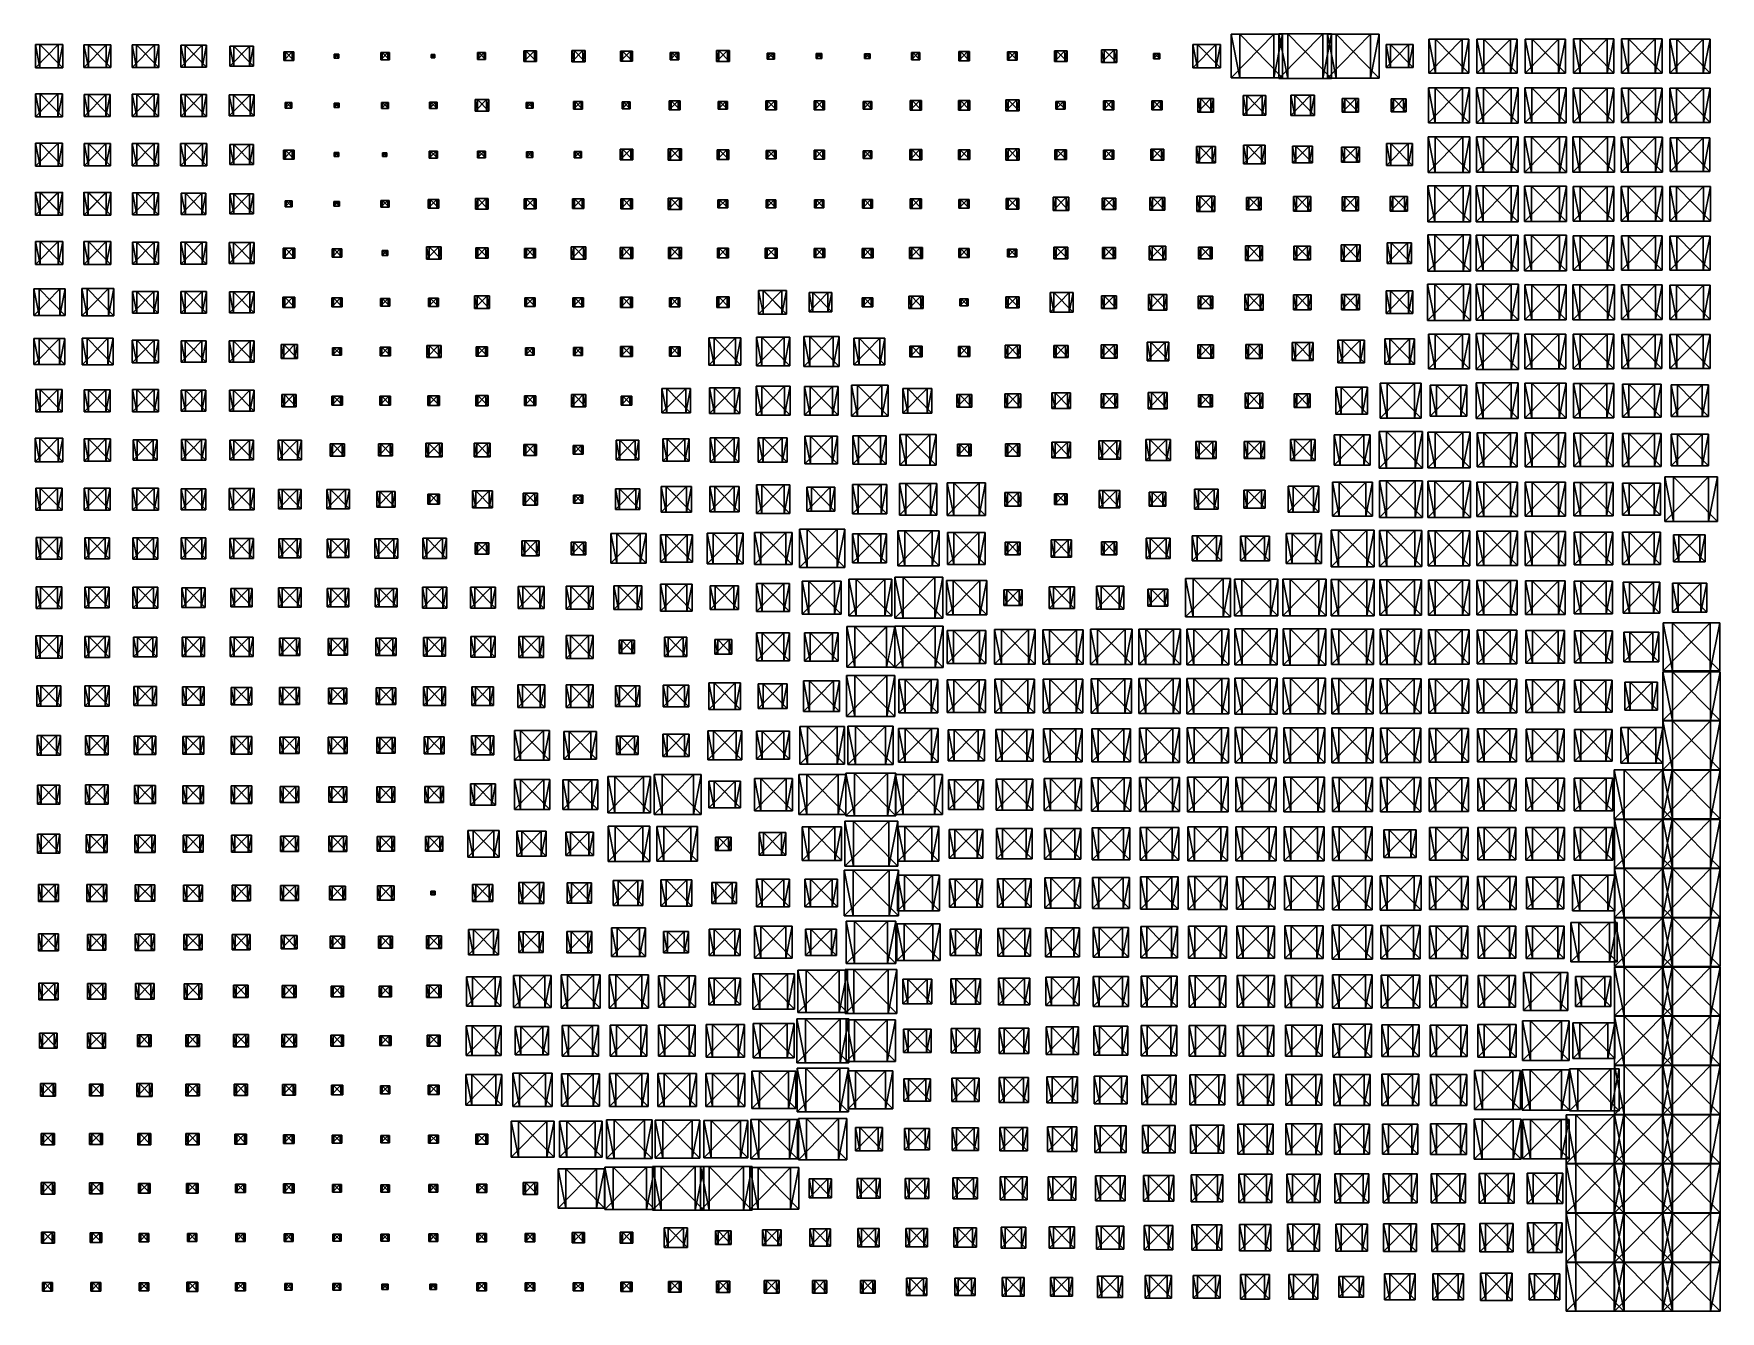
# Model space of a CAD drawing. Header units: metres. Extents: x -316 to 301, y -240 to 227.
import ezdxf

# ---------------------------------------------------------------- set-up
doc = ezdxf.new("R2010")
doc.units = ezdxf.units.M

msp = doc.modelspace()

# ---------------------------------------------------------------- linework, layer by layer
for points in [[(-315.36487, 214.72942, -416.6318), (-315.36487, 223.27058, -416.6318), (-306.99393, 223.27058, -418.32867), (-306.99384, 223.27069, -418.32858)], [(-313.668, 214.72942, -408.26086), (-313.668, 223.27058, -408.26086), (-315.36487, 223.27058, -416.6318), (-315.36478, 223.27069, -416.6317)], [(-315.36487, 223.27058, -416.6318), (-313.668, 223.27058, -408.26086), (-305.29706, 223.27058, -409.95773), (-305.29697, 223.27069, -409.95764)], [(-305.29706, 223.27058, -409.95773), (-306.99393, 223.27058, -418.32867), (-315.36487, 223.27058, -416.6318), (-315.36478, 223.27069, -416.6317)], [(-306.99393, 223.27058, -418.32867), (-306.99393, 214.72942, -418.32867), (-315.36487, 214.72942, -416.6318), (-315.36478, 214.72952, -416.6317)], [(-315.36487, 223.27058, -416.6318), (-315.36487, 214.72942, -416.6318), (-313.668, 214.72942, -408.26086), (-313.6679, 214.72952, -408.26077)], [(-305.29706, 214.72942, -409.95773), (-305.29706, 223.27058, -409.95773), (-313.668, 223.27058, -408.26086), (-313.6679, 223.27069, -408.26077)], [(-313.668, 223.27058, -408.26086), (-313.668, 214.72942, -408.26086), (-305.29706, 214.72942, -409.95773), (-305.29697, 214.72952, -409.95764)], [(-306.99393, 214.72942, -418.32867), (-306.99393, 223.27058, -418.32867), (-305.29706, 223.27058, -409.95773), (-305.29697, 223.27069, -409.95764)], [(-305.29706, 223.27058, -409.95773), (-305.29706, 214.72942, -409.95773), (-306.99393, 214.72942, -418.32867), (-306.99384, 214.72952, -418.32858)], [(-297.6199, 214.8353, -420.22888), (-297.6199, 223.1647, -420.22888), (-289.4565, 223.1647, -421.88367), (-289.45642, 223.16481, -421.88358)], [(-295.96512, 214.8353, -412.0655), (-295.96512, 223.1647, -412.0655), (-297.6199, 223.1647, -420.22888), (-297.6198, 223.16481, -420.2288)], [(-297.6199, 223.1647, -420.22888), (-295.96512, 223.1647, -412.0655), (-287.80173, 223.1647, -413.72028), (-287.80164, 223.16481, -413.72018)], [(-287.80173, 223.1647, -413.72028), (-289.4565, 223.1647, -421.88367), (-297.6199, 223.1647, -420.22888), (-297.6198, 223.16481, -420.2288)], [(-289.4565, 223.1647, -421.88367), (-289.4565, 214.8353, -421.88367), (-297.6199, 214.8353, -420.22888), (-297.6198, 214.8354, -420.2288)], [(-297.6199, 223.1647, -420.22888), (-297.6199, 214.8353, -420.22888), (-295.96512, 214.8353, -412.0655), (-295.96503, 214.8354, -412.0654)], [(-287.80173, 214.8353, -413.72028), (-287.80173, 223.1647, -413.72028), (-295.96512, 223.1647, -412.0655), (-295.96503, 223.16481, -412.0654)], [(-295.96512, 223.1647, -412.0655), (-295.96512, 214.8353, -412.0655), (-287.80173, 214.8353, -413.72028), (-287.80164, 214.8354, -413.72018)], [(-289.4565, 214.8353, -421.88367), (-289.4565, 223.1647, -421.88367), (-287.80173, 223.1647, -413.72028), (-287.80164, 223.16481, -413.72018)], [(-287.80173, 223.1647, -413.72028), (-287.80173, 214.8353, -413.72028), (-289.4565, 214.8353, -421.88367), (-289.45642, 214.8354, -421.88358)], [(-279.9787, 214.8353, -423.80493), (-279.9787, 223.1647, -423.80493), (-271.8153, 223.1647, -425.45972), (-271.81522, 223.16481, -425.45963)], [(-278.3239, 214.8353, -415.64154), (-278.3239, 223.1647, -415.64154), (-279.9787, 223.1647, -423.80493), (-279.9786, 223.16481, -423.80484)], [(-279.9787, 223.1647, -423.80493), (-278.3239, 223.1647, -415.64154), (-270.16052, 223.1647, -417.29633), (-270.16043, 223.16481, -417.29623)], [(-270.16052, 223.1647, -417.29633), (-271.8153, 223.1647, -425.45972), (-279.9787, 223.1647, -423.80493), (-279.9786, 223.16481, -423.80484)], [(-271.8153, 223.1647, -425.45972), (-271.8153, 214.8353, -425.45972), (-279.9787, 214.8353, -423.80493), (-279.9786, 214.8354, -423.80484)], [(-279.9787, 223.1647, -423.80493), (-279.9787, 214.8353, -423.80493), (-278.3239, 214.8353, -415.64154), (-278.32382, 214.8354, -415.64145)], [(-270.16052, 214.8353, -417.29633), (-270.16052, 223.1647, -417.29633), (-278.3239, 223.1647, -415.64154), (-278.32382, 223.16481, -415.64145)], [(-278.3239, 223.1647, -415.64154), (-278.3239, 214.8353, -415.64154), (-270.16052, 214.8353, -417.29633), (-270.16043, 214.8354, -417.29623)], [(-271.8153, 214.8353, -425.45972), (-271.8153, 223.1647, -425.45972), (-270.16052, 223.1647, -417.29633), (-270.16043, 223.16481, -417.29623)], [(-270.16052, 223.1647, -417.29633), (-270.16052, 214.8353, -417.29633), (-271.8153, 214.8353, -425.45972), (-271.81522, 214.8354, -425.45963)], [(-262.19913, 214.97647, -427.40903), (-262.19913, 223.02353, -427.40903), (-254.31247, 223.02353, -429.00772), (-254.31236, 223.02364, -429.00763)], [(-260.60043, 214.97647, -419.52237), (-260.60043, 223.02353, -419.52237), (-262.19913, 223.02353, -427.40903), (-262.19904, 223.02364, -427.40894)], [(-262.19913, 223.02353, -427.40903), (-260.60043, 223.02353, -419.52237), (-252.71378, 223.02353, -421.12106), (-252.71367, 223.02364, -421.12097)], [(-252.71378, 223.02353, -421.12106), (-254.31247, 223.02353, -429.00772), (-262.19913, 223.02353, -427.40903), (-262.19904, 223.02364, -427.40894)], [(-254.31247, 223.02353, -429.00772), (-254.31247, 214.97647, -429.00772), (-262.19913, 214.97647, -427.40903), (-262.19904, 214.97658, -427.40894)], [(-262.19913, 223.02353, -427.40903), (-262.19913, 214.97647, -427.40903), (-260.60043, 214.97647, -419.52237), (-260.60034, 214.97658, -419.52228)], [(-252.71378, 214.97647, -421.12106), (-252.71378, 223.02353, -421.12106), (-260.60043, 223.02353, -419.52237), (-260.60034, 223.02364, -419.52228)], [(-260.60043, 223.02353, -419.52237), (-260.60043, 214.97647, -419.52237), (-252.71378, 214.97647, -421.12106), (-252.71367, 214.97658, -421.12097)], [(-254.31247, 214.97647, -429.00772), (-254.31247, 223.02353, -429.00772), (-252.71378, 223.02353, -421.12106), (-252.71367, 223.02364, -421.12097)], [(-252.71378, 223.02353, -421.12106), (-252.71378, 214.97647, -421.12106), (-254.31247, 214.97647, -429.00772), (-254.31236, 214.97658, -429.00763)], [(-244.17744, 215.3647, -431.0622), (-244.17744, 222.6353, -431.0622), (-237.05179, 222.6353, -432.50665), (-237.05168, 222.6354, -432.50656)], [(-242.733, 215.3647, -423.93652), (-242.733, 222.6353, -423.93652), (-244.17744, 222.6353, -431.0622), (-244.17734, 222.6354, -431.0621)], [(-244.17744, 222.6353, -431.0622), (-242.733, 222.6353, -423.93652), (-235.60735, 222.6353, -425.38098), (-235.60724, 222.6354, -425.3809)], [(-235.60735, 222.6353, -425.38098), (-237.05179, 222.6353, -432.50665), (-244.17744, 222.6353, -431.0622), (-244.17734, 222.6354, -431.0621)], [(-237.05179, 222.6353, -432.50665), (-237.05179, 215.3647, -432.50665), (-244.17744, 215.3647, -431.0622), (-244.17734, 215.3648, -431.0621)], [(-244.17744, 222.6353, -431.0622), (-244.17744, 215.3647, -431.0622), (-242.733, 215.3647, -423.93652), (-242.7329, 215.3648, -423.93643)], [(-235.60735, 215.3647, -425.38098), (-235.60735, 222.6353, -425.38098), (-242.733, 222.6353, -423.93652), (-242.7329, 222.6354, -423.93643)], [(-242.733, 222.6353, -423.93652), (-242.733, 215.3647, -423.93652), (-235.60735, 215.3647, -425.38098), (-235.60724, 215.3648, -425.3809)], [(-237.05179, 215.3647, -432.50665), (-237.05179, 222.6353, -432.50665), (-235.60735, 222.6353, -425.38098), (-235.60724, 222.6354, -425.3809)], [(-235.60735, 222.6353, -425.38098), (-235.60735, 215.3647, -425.38098), (-237.05179, 215.3647, -432.50665), (-237.05168, 215.3648, -432.50656)], [(107.98932, 214.69412, -502.44992), (107.98932, 223.30588, -502.44992), (116.42943, 223.30588, -504.16083), (116.42953, 223.30598, -504.16074)], [(109.70021, 214.69412, -494.00983), (109.70021, 223.30588, -494.00983), (107.98932, 223.30588, -502.44992), (107.98942, 223.30598, -502.44983)], [(107.98932, 223.30588, -502.44992), (109.70021, 223.30588, -494.00983), (118.14032, 223.30588, -495.72073), (118.14042, 223.30598, -495.72064)], [(118.14032, 223.30588, -495.72073), (116.42943, 223.30588, -504.16083), (107.98932, 223.30588, -502.44992), (107.98942, 223.30598, -502.44983)], [(116.42943, 223.30588, -504.16083), (116.42943, 214.69412, -504.16083), (107.98932, 214.69412, -502.44992), (107.98942, 214.69423, -502.44983)], [(107.98932, 223.30588, -502.44992), (107.98932, 214.69412, -502.44992), (109.70021, 214.69412, -494.00983), (109.70031, 214.69423, -494.00974)], [(118.14032, 214.69412, -495.72073), (118.14032, 223.30588, -495.72073), (109.70021, 223.30588, -494.00983), (109.70031, 223.30598, -494.00974)], [(109.70021, 223.30588, -494.00983), (109.70021, 214.69412, -494.00983), (118.14032, 214.69412, -495.72073), (118.14042, 214.69423, -495.72064)], [(116.42943, 214.69412, -504.16083), (116.42943, 223.30588, -504.16083), (118.14032, 223.30588, -495.72073), (118.14042, 223.30598, -495.72064)], [(118.14032, 223.30588, -495.72073), (118.14032, 214.69412, -495.72073), (116.42943, 214.69412, -504.16083), (116.42953, 214.69423, -504.16074)], [(122.03309, 211.02353, -505.29675), (122.03309, 226.97647, -505.29675), (137.66803, 226.97647, -508.46613), (137.66814, 226.97658, -508.46603)], [(125.202446, 211.02353, -489.6618), (125.202446, 226.97647, -489.6618), (122.03309, 226.97647, -505.29675), (122.03319, 226.97658, -505.29666)], [(122.03309, 226.97647, -505.29675), (125.202446, 226.97647, -489.6618), (140.8374, 226.97647, -492.83118), (140.83751, 226.97658, -492.8311)], [(140.8374, 226.97647, -492.83118), (137.66803, 226.97647, -508.46613), (122.03309, 226.97647, -505.29675), (122.03319, 226.97658, -505.29666)], [(137.66803, 226.97647, -508.46613), (137.66803, 211.02353, -508.46613), (122.03309, 211.02353, -505.29675), (122.03319, 211.02364, -505.29666)], [(122.03309, 226.97647, -505.29675), (122.03309, 211.02353, -505.29675), (125.202446, 211.02353, -489.6618), (125.202545, 211.02364, -489.6617)], [(140.8374, 211.02353, -492.83118), (140.8374, 226.97647, -492.83118), (125.202446, 226.97647, -489.6618), (125.202545, 226.97658, -489.6617)], [(125.202446, 226.97647, -489.6618), (125.202446, 211.02353, -489.6618), (140.8374, 211.02353, -492.83118), (140.83751, 211.02364, -492.8311)], [(137.66803, 211.02353, -508.46613), (137.66803, 226.97647, -508.46613), (140.8374, 226.97647, -492.83118), (140.83751, 226.97658, -492.8311)], [(140.8374, 226.97647, -492.83118), (140.8374, 211.02353, -492.83118), (137.66803, 211.02353, -508.46613), (137.66814, 211.02364, -508.46603)], [(139.46674, 210.81177, -508.8307), (139.46674, 227.18823, -508.8307), (155.51677, 227.18823, -512.0842), (155.51688, 227.18834, -512.0841)], [(142.72023, 210.81177, -492.78067), (142.72023, 227.18823, -492.78067), (139.46674, 227.18823, -508.8307), (139.46684, 227.18834, -508.8306)], [(139.46674, 227.18823, -508.8307), (142.72023, 227.18823, -492.78067), (158.77026, 227.18823, -496.03418), (158.77037, 227.18834, -496.0341)], [(158.77026, 227.18823, -496.03418), (155.51677, 227.18823, -512.0842), (139.46674, 227.18823, -508.8307), (139.46684, 227.18834, -508.8306)], [(155.51677, 227.18823, -512.0842), (155.51677, 210.81177, -512.0842), (139.46674, 210.81177, -508.8307), (139.46684, 210.81187, -508.8306)], [(139.46674, 227.18823, -508.8307), (139.46674, 210.81177, -508.8307), (142.72023, 210.81177, -492.78067), (142.72034, 210.81187, -492.78058)], [(158.77026, 210.81177, -496.03418), (158.77026, 227.18823, -496.03418), (142.72023, 227.18823, -492.78067), (142.72034, 227.18834, -492.78058)], [(142.72023, 227.18823, -492.78067), (142.72023, 210.81177, -492.78067), (158.77026, 210.81177, -496.03418), (158.77037, 210.81187, -496.0341)], [(155.51677, 210.81177, -512.0842), (155.51677, 227.18823, -512.0842), (158.77026, 227.18823, -496.03418), (158.77037, 227.18834, -496.0341)], [(158.77026, 227.18823, -496.03418), (158.77026, 210.81177, -496.03418), (155.51677, 210.81177, -512.0842), (155.51688, 210.81187, -512.0841)], [(157.2463, 210.95294, -512.4348), (157.2463, 227.04706, -512.4348), (173.0196, 227.04706, -515.6322), (173.01971, 227.04716, -515.6321)], [(160.44371, 210.95294, -496.6615), (160.44371, 227.04706, -496.6615), (157.2463, 227.04706, -512.4348), (157.24641, 227.04716, -512.4347)], [(157.2463, 227.04706, -512.4348), (160.44371, 227.04706, -496.6615), (176.21701, 227.04706, -499.8589), (176.21712, 227.04716, -499.8588)], [(176.21701, 227.04706, -499.8589), (173.0196, 227.04706, -515.6322), (157.2463, 227.04706, -512.4348), (157.24641, 227.04716, -512.4347)], [(173.0196, 227.04706, -515.6322), (173.0196, 210.95294, -515.6322), (157.2463, 210.95294, -512.4348), (157.24641, 210.95305, -512.4347)], [(157.2463, 227.04706, -512.4348), (157.2463, 210.95294, -512.4348), (160.44371, 210.95294, -496.6615), (160.44382, 210.95305, -496.6614)], [(176.21701, 210.95294, -499.8589), (176.21701, 227.04706, -499.8589), (160.44371, 227.04706, -496.6615), (160.44382, 227.04716, -496.6614)], [(160.44371, 227.04706, -496.6615), (160.44371, 210.95294, -496.6615), (176.21701, 210.95294, -499.8589), (176.21712, 210.95305, -499.8588)], [(173.0196, 210.95294, -515.6322), (173.0196, 227.04706, -515.6322), (176.21701, 227.04706, -499.8589), (176.21712, 227.04716, -499.8588)], [(176.21701, 227.04706, -499.8589), (176.21701, 210.95294, -499.8589), (173.0196, 210.95294, -515.6322), (173.01971, 210.95305, -515.6321)], [(178.6579, 214.8, -516.77515), (178.6579, 223.2, -516.77515), (186.89046, 223.2, -518.444), (186.89056, 223.2001, -518.44385)], [(180.3267, 214.8, -508.5426), (180.3267, 223.2, -508.5426), (178.6579, 223.2, -516.77515), (178.658, 223.2001, -516.775)], [(178.6579, 223.2, -516.77515), (180.3267, 223.2, -508.5426), (188.55927, 223.2, -510.21143), (188.55937, 223.2001, -510.21133)], [(188.55927, 223.2, -510.21143), (186.89046, 223.2, -518.444), (178.6579, 223.2, -516.77515), (178.658, 223.2001, -516.775)], [(186.89046, 223.2, -518.444), (186.89046, 214.8, -518.444), (178.6579, 214.8, -516.77515), (178.658, 214.80011, -516.775)], [(178.6579, 223.2, -516.77515), (178.6579, 214.8, -516.77515), (180.3267, 214.8, -508.5426), (180.32681, 214.80011, -508.5425)], [(188.55927, 214.8, -510.21143), (188.55927, 223.2, -510.21143), (180.3267, 223.2, -508.5426), (180.32681, 223.2001, -508.5425)], [(180.3267, 223.2, -508.5426), (180.3267, 214.8, -508.5426), (188.55927, 214.8, -510.21143), (188.55937, 214.80011, -510.21133)], [(186.89046, 214.8, -518.444), (186.89046, 223.2, -518.444), (188.55927, 223.2, -510.21143), (188.55937, 223.2001, -510.21133)], [(188.55927, 223.2, -510.21143), (188.55927, 214.8, -510.21143), (186.89046, 214.8, -518.444), (186.89056, 214.80011, -518.44385)], [(194.32738, 212.78824, -519.95154), (194.32738, 225.21176, -519.95154), (206.50327, 225.21176, -522.4197), (206.50337, 225.21187, -522.41956)], [(196.79556, 212.78824, -507.77563), (196.79556, 225.21176, -507.77563), (194.32738, 225.21176, -519.95154), (194.32748, 225.21187, -519.9514)], [(194.32738, 225.21176, -519.95154), (196.79556, 225.21176, -507.77563), (208.97145, 225.21176, -510.2438), (208.97156, 225.21187, -510.2437)], [(208.97145, 225.21176, -510.2438), (206.50327, 225.21176, -522.4197), (194.32738, 225.21176, -519.95154), (194.32748, 225.21187, -519.9514)], [(206.50327, 225.21176, -522.4197), (206.50327, 212.78824, -522.4197), (194.32738, 212.78824, -519.95154), (194.32748, 212.78835, -519.9514)], [(194.32738, 225.21176, -519.95154), (194.32738, 212.78824, -519.95154), (196.79556, 212.78824, -507.77563), (196.79567, 212.78835, -507.77554)], [(208.97145, 212.78824, -510.2438), (208.97145, 225.21176, -510.2438), (196.79556, 225.21176, -507.77563), (196.79567, 225.21187, -507.77554)], [(196.79556, 225.21176, -507.77563), (196.79556, 212.78824, -507.77563), (208.97145, 212.78824, -510.2438), (208.97156, 212.78835, -510.2437)], [(206.50327, 212.78824, -522.4197), (206.50327, 225.21176, -522.4197), (208.97145, 225.21176, -510.2438), (208.97156, 225.21187, -510.2437)], [(208.97145, 225.21176, -510.2438), (208.97145, 212.78824, -510.2438), (206.50327, 212.78824, -522.4197), (206.50337, 212.78835, -522.41956)], [(211.93404, 212.75294, -523.5205), (211.93404, 225.24706, -523.5205), (224.17911, 225.24706, -526.00275), (224.17921, 225.24716, -526.0026)], [(214.41623, 212.75294, -511.27545), (214.41623, 225.24706, -511.27545), (211.93404, 225.24706, -523.5205), (211.93414, 225.24716, -523.5204)], [(211.93404, 225.24706, -523.5205), (214.41623, 225.24706, -511.27545), (226.6613, 225.24706, -513.7577), (226.6614, 225.24716, -513.75757)], [(226.6613, 225.24706, -513.7577), (224.17911, 225.24706, -526.00275), (211.93404, 225.24706, -523.5205), (211.93414, 225.24716, -523.5204)], [(224.17911, 225.24706, -526.00275), (224.17911, 212.75294, -526.00275), (211.93404, 212.75294, -523.5205), (211.93414, 212.75305, -523.5204)], [(211.93404, 225.24706, -523.5205), (211.93404, 212.75294, -523.5205), (214.41623, 212.75294, -511.27545), (214.41634, 212.75305, -511.27536)], [(226.6613, 212.75294, -513.7577), (226.6613, 225.24706, -513.7577), (214.41623, 225.24706, -511.27545), (214.41634, 225.24716, -511.27536)], [(214.41623, 225.24706, -511.27545), (214.41623, 212.75294, -511.27545), (226.6613, 212.75294, -513.7577), (226.6614, 212.75305, -513.75757)], [(224.17911, 212.75294, -526.00275), (224.17911, 225.24706, -526.00275), (226.6613, 225.24706, -513.7577), (226.6614, 225.24716, -513.75757)], [(226.6613, 225.24706, -513.7577), (226.6613, 212.75294, -513.7577), (224.17911, 212.75294, -526.00275), (224.17921, 212.75305, -526.0026)], [(229.60979, 212.78824, -527.10364), (229.60979, 225.21176, -527.10364), (241.78568, 225.21176, -529.5718), (241.78578, 225.21187, -529.57166)], [(232.07797, 212.78824, -514.92773), (232.07797, 225.21176, -514.92773), (229.60979, 225.21176, -527.10364), (229.6099, 225.21187, -527.1035)], [(229.60979, 225.21176, -527.10364), (232.07797, 225.21176, -514.92773), (244.25386, 225.21176, -517.3959), (244.25397, 225.21187, -517.39575)], [(244.25386, 225.21176, -517.3959), (241.78568, 225.21176, -529.5718), (229.60979, 225.21176, -527.10364), (229.6099, 225.21187, -527.1035)], [(241.78568, 225.21176, -529.5718), (241.78568, 212.78824, -529.5718), (229.60979, 212.78824, -527.10364), (229.6099, 212.78835, -527.1035)], [(229.60979, 225.21176, -527.10364), (229.60979, 212.78824, -527.10364), (232.07797, 212.78824, -514.92773), (232.07808, 212.78835, -514.9276)], [(244.25386, 212.78824, -517.3959), (244.25386, 225.21176, -517.3959), (232.07797, 225.21176, -514.92773), (232.07808, 225.21187, -514.9276)], [(232.07797, 225.21176, -514.92773), (232.07797, 212.78824, -514.92773), (244.25386, 212.78824, -517.3959), (244.25397, 212.78835, -517.39575)], [(241.78568, 212.78824, -529.5718), (241.78568, 225.21176, -529.5718), (244.25386, 225.21176, -517.3959), (244.25397, 225.21187, -517.39575)], [(244.25386, 225.21176, -517.3959), (244.25386, 212.78824, -517.3959), (241.78568, 212.78824, -529.5718), (241.78578, 212.78835, -529.57166)], [(247.18187, 212.71765, -530.66565), (247.18187, 225.28235, -530.66565), (259.49612, 225.28235, -533.16187), (259.49622, 225.28246, -533.16174)], [(249.67809, 212.71765, -518.35144), (249.67809, 225.28235, -518.35144), (247.18187, 225.28235, -530.66565), (247.18198, 225.28246, -530.6655)], [(247.18187, 225.28235, -530.66565), (249.67809, 225.28235, -518.35144), (261.99234, 225.28235, -520.84766), (261.99243, 225.28246, -520.84753)], [(261.99234, 225.28235, -520.84766), (259.49612, 225.28235, -533.16187), (247.18187, 225.28235, -530.66565), (247.18198, 225.28246, -530.6655)], [(259.49612, 225.28235, -533.16187), (259.49612, 212.71765, -533.16187), (247.18187, 212.71765, -530.66565), (247.18198, 212.71776, -530.6655)], [(247.18187, 225.28235, -530.66565), (247.18187, 212.71765, -530.66565), (249.67809, 212.71765, -518.35144), (249.67819, 212.71776, -518.3513)], [(261.99234, 212.71765, -520.84766), (261.99234, 225.28235, -520.84766), (249.67809, 225.28235, -518.35144), (249.67819, 225.28246, -518.3513)], [(249.67809, 225.28235, -518.35144), (249.67809, 212.71765, -518.35144), (261.99234, 212.71765, -520.84766), (261.99243, 212.71776, -520.84753)], [(259.49612, 212.71765, -533.16187), (259.49612, 225.28235, -533.16187), (261.99234, 225.28235, -520.84766), (261.99243, 225.28246, -520.84753)], [(261.99234, 225.28235, -520.84766), (261.99234, 212.71765, -520.84766), (259.49612, 212.71765, -533.16187), (259.49622, 212.71776, -533.16174)], [(264.82303, 212.71765, -534.2417), (264.82303, 225.28235, -534.2417), (277.1373, 225.28235, -536.7379), (277.1374, 225.28246, -536.7378)], [(267.31924, 212.71765, -521.9275), (267.31924, 225.28235, -521.9275), (264.82303, 225.28235, -534.2417), (264.82312, 225.28246, -534.2416)], [(264.82303, 225.28235, -534.2417), (267.31924, 225.28235, -521.9275), (279.6335, 225.28235, -524.4237), (279.6336, 225.28246, -524.4236)], [(279.6335, 225.28235, -524.4237), (277.1373, 225.28235, -536.7379), (264.82303, 225.28235, -534.2417), (264.82312, 225.28246, -534.2416)], [(277.1373, 225.28235, -536.7379), (277.1373, 212.71765, -536.7379), (264.82303, 212.71765, -534.2417), (264.82312, 212.71776, -534.2416)], [(264.82303, 225.28235, -534.2417), (264.82303, 212.71765, -534.2417), (267.31924, 212.71765, -521.9275), (267.31934, 212.71776, -521.92737)], [(279.6335, 212.71765, -524.4237), (279.6335, 225.28235, -524.4237), (267.31924, 225.28235, -521.9275), (267.31934, 225.28246, -521.92737)], [(267.31924, 225.28235, -521.9275), (267.31924, 212.71765, -521.9275), (279.6335, 212.71765, -524.4237), (279.6336, 212.71776, -524.4236)], [(277.1373, 212.71765, -536.7379), (277.1373, 225.28235, -536.7379), (279.6335, 225.28235, -524.4237), (279.6336, 225.28246, -524.4236)], [(279.6335, 225.28235, -524.4237), (279.6335, 212.71765, -524.4237), (277.1373, 212.71765, -536.7379), (277.1374, 212.71776, -536.7378)], [(282.5334, 212.78824, -537.8318), (282.5334, 225.21176, -537.8318), (294.70926, 225.21176, -540.2999), (294.70935, 225.21187, -540.2998)], [(285.00156, 212.78824, -525.6559), (285.00156, 225.21176, -525.6559), (282.5334, 225.21176, -537.8318), (282.53348, 225.21187, -537.83167)], [(282.5334, 225.21176, -537.8318), (285.00156, 225.21176, -525.6559), (297.17743, 225.21176, -528.124), (297.17752, 225.21187, -528.1239)], [(297.17743, 225.21176, -528.124), (294.70926, 225.21176, -540.2999), (282.5334, 225.21176, -537.8318), (282.53348, 225.21187, -537.83167)], [(294.70926, 225.21176, -540.2999), (294.70926, 212.78824, -540.2999), (282.5334, 212.78824, -537.8318), (282.53348, 212.78835, -537.83167)], [(282.5334, 225.21176, -537.8318), (282.5334, 212.78824, -537.8318), (285.00156, 212.78824, -525.6559), (285.00165, 212.78835, -525.65576)], [(297.17743, 212.78824, -528.124), (297.17743, 225.21176, -528.124), (285.00156, 225.21176, -525.6559), (285.00165, 225.21187, -525.65576)], [(285.00156, 225.21176, -525.6559), (285.00156, 212.78824, -525.6559), (297.17743, 212.78824, -528.124), (297.17752, 212.78835, -528.1239)], [(294.70926, 212.78824, -540.2999), (294.70926, 225.21176, -540.2999), (297.17743, 225.21176, -528.124), (297.17752, 225.21187, -528.1239)], [(297.17743, 225.21176, -528.124), (297.17743, 212.78824, -528.124), (294.70926, 212.78824, -540.2999), (294.70935, 212.78835, -540.2998)], [(-224.52998, 217.41176, -435.04492), (-224.52998, 220.58824, -435.04492), (-221.41682, 220.58824, -435.676), (-221.41672, 220.58835, -435.6759)], [(-223.89891, 217.41176, -431.9318), (-223.89891, 220.58824, -431.9318), (-224.52998, 220.58824, -435.04492), (-224.52988, 220.58835, -435.04483)], [(-224.52998, 220.58824, -435.04492), (-223.89891, 220.58824, -431.9318), (-220.78575, 220.58824, -432.56287), (-220.78564, 220.58835, -432.56277)], [(-220.78575, 220.58824, -432.56287), (-221.41682, 220.58824, -435.676), (-224.52998, 220.58824, -435.04492), (-224.52988, 220.58835, -435.04483)], [(-221.41682, 220.58824, -435.676), (-221.41682, 217.41176, -435.676), (-224.52998, 217.41176, -435.04492), (-224.52988, 217.41187, -435.04483)], [(-224.52998, 220.58824, -435.04492), (-224.52998, 217.41176, -435.04492), (-223.89891, 217.41176, -431.9318), (-223.8988, 217.41187, -431.9317)], [(-223.89891, 217.41176, -431.9318), (-224.52998, 217.41176, -435.04492), (-221.41682, 217.41176, -435.676), (-221.41672, 217.41187, -435.6759)], [(-220.78575, 217.41176, -432.56287), (-220.78575, 220.58824, -432.56287), (-223.89891, 220.58824, -431.9318), (-223.8988, 220.58835, -431.9317)], [(-223.89891, 220.58824, -431.9318), (-223.89891, 217.41176, -431.9318), (-220.78575, 217.41176, -432.56287), (-220.78564, 217.41187, -432.56277)], [(-221.41682, 217.41176, -435.676), (-220.78575, 217.41176, -432.56287), (-223.89891, 217.41176, -431.9318), (-223.8988, 217.41187, -431.9317)], [(-221.41682, 217.41176, -435.676), (-221.41682, 220.58824, -435.676), (-220.78575, 220.58824, -432.56287), (-220.78564, 220.58835, -432.56277)], [(-220.78575, 220.58824, -432.56287), (-220.78575, 217.41176, -432.56287), (-221.41682, 217.41176, -435.676), (-221.41672, 217.41187, -435.6759)], [(-206.05862, 218.25882, -438.78928), (-206.05862, 219.74118, -438.78928), (-204.60582, 219.74118, -439.08377), (-204.60571, 219.74129, -439.08368)], [(-205.76411, 218.25882, -437.33646), (-205.76411, 219.74118, -437.33646), (-206.05862, 219.74118, -438.78928), (-206.05852, 219.74129, -438.78918)], [(-206.05862, 219.74118, -438.78928), (-205.76411, 219.74118, -437.33646), (-204.31131, 219.74118, -437.63095), (-204.3112, 219.74129, -437.63086)], [(-204.31131, 219.74118, -437.63095), (-204.60582, 219.74118, -439.08377), (-206.05862, 219.74118, -438.78928), (-206.05852, 219.74129, -438.78918)], [(-204.60582, 219.74118, -439.08377), (-204.60582, 218.25882, -439.08377), (-206.05862, 218.25882, -438.78928), (-206.05852, 218.25893, -438.78918)], [(-206.05862, 219.74118, -438.78928), (-206.05862, 218.25882, -438.78928), (-205.76411, 218.25882, -437.33646), (-205.764, 218.25893, -437.33636)], [(-205.76411, 218.25882, -437.33646), (-206.05862, 218.25882, -438.78928), (-204.60582, 218.25882, -439.08377), (-204.60571, 218.25893, -439.08368)], [(-204.31131, 218.25882, -437.63095), (-204.31131, 219.74118, -437.63095), (-205.76411, 219.74118, -437.33646), (-205.764, 219.74129, -437.33636)], [(-205.76411, 219.74118, -437.33646), (-205.76411, 218.25882, -437.33646), (-204.31131, 218.25882, -437.63095), (-204.3112, 218.25893, -437.63086)], [(-204.60582, 218.25882, -439.08377), (-204.31131, 218.25882, -437.63095), (-205.76411, 218.25882, -437.33646), (-205.764, 218.25893, -437.33636)], [(-204.60582, 218.25882, -439.08377), (-204.60582, 219.74118, -439.08377), (-204.31131, 219.74118, -437.63095), (-204.3112, 219.74129, -437.63086)], [(-204.31131, 219.74118, -437.63095), (-204.31131, 218.25882, -437.63095), (-204.60582, 218.25882, -439.08377), (-204.60571, 218.25893, -439.08368)], [(-189.00545, 217.65883, -442.24612), (-189.00545, 220.34117, -442.24612), (-186.37657, 220.34117, -442.77902), (-186.37646, 220.34128, -442.77893)], [(-188.47255, 217.65883, -439.61722), (-188.47255, 220.34117, -439.61722), (-189.00545, 220.34117, -442.24612), (-189.00534, 220.34128, -442.24603)], [(-189.00545, 220.34117, -442.24612), (-188.47255, 220.34117, -439.61722), (-185.84367, 220.34117, -440.15012), (-185.84357, 220.34128, -440.15002)], [(-185.84367, 220.34117, -440.15012), (-186.37657, 220.34117, -442.77902), (-189.00545, 220.34117, -442.24612), (-189.00534, 220.34128, -442.24603)], [(-186.37657, 220.34117, -442.77902), (-186.37657, 217.65883, -442.77902), (-189.00545, 217.65883, -442.24612), (-189.00534, 217.65894, -442.24603)], [(-189.00545, 220.34117, -442.24612), (-189.00545, 217.65883, -442.24612), (-188.47255, 217.65883, -439.61722), (-188.47244, 217.65894, -439.61713)], [(-188.47255, 217.65883, -439.61722), (-189.00545, 217.65883, -442.24612), (-186.37657, 217.65883, -442.77902), (-186.37646, 217.65894, -442.77893)], [(-185.84367, 217.65883, -440.15012), (-185.84367, 220.34117, -440.15012), (-188.47255, 220.34117, -439.61722), (-188.47244, 220.34128, -439.61713)], [(-188.47255, 220.34117, -439.61722), (-188.47255, 217.65883, -439.61722), (-185.84367, 217.65883, -440.15012), (-185.84357, 217.65894, -440.15002)], [(-186.37657, 217.65883, -442.77902), (-185.84367, 217.65883, -440.15012), (-188.47255, 217.65883, -439.61722), (-188.47244, 217.65894, -439.61713)], [(-186.37657, 217.65883, -442.77902), (-186.37657, 220.34117, -442.77902), (-185.84367, 220.34117, -440.15012), (-185.84357, 220.34128, -440.15002)], [(-185.84367, 220.34117, -440.15012), (-185.84367, 217.65883, -440.15012), (-186.37657, 217.65883, -442.77902), (-186.37646, 217.65894, -442.77893)], [(-170.63785, 218.4, -445.96942), (-170.63785, 219.6, -445.96942), (-169.46176, 219.6, -446.20782), (-169.46165, 219.60011, -446.20773)], [(-170.39944, 218.4, -444.79333), (-170.39944, 219.6, -444.79333), (-170.63785, 219.6, -445.96942), (-170.63774, 219.60011, -445.96933)], [(-170.63785, 219.6, -445.96942), (-170.39944, 219.6, -444.79333), (-169.22336, 219.6, -445.03174), (-169.22325, 219.60011, -445.03165)], [(-169.22336, 219.6, -445.03174), (-169.46176, 219.6, -446.20782), (-170.63785, 219.6, -445.96942), (-170.63774, 219.60011, -445.96933)], [(-169.46176, 219.6, -446.20782), (-169.46176, 218.4, -446.20782), (-170.63785, 218.4, -445.96942), (-170.63774, 218.4001, -445.96933)], [(-170.63785, 219.6, -445.96942), (-170.63785, 218.4, -445.96942), (-170.39944, 218.4, -444.79333), (-170.39934, 218.4001, -444.79324)], [(-170.39944, 218.4, -444.79333), (-170.63785, 218.4, -445.96942), (-169.46176, 218.4, -446.20782), (-169.46165, 218.4001, -446.20773)], [(-169.22336, 218.4, -445.03174), (-169.22336, 219.6, -445.03174), (-170.39944, 219.6, -444.79333), (-170.39934, 219.60011, -444.79324)], [(-170.39944, 219.6, -444.79333), (-170.39944, 218.4, -444.79333), (-169.22336, 218.4, -445.03174), (-169.22325, 218.4001, -445.03165)], [(-169.46176, 218.4, -446.20782), (-169.22336, 218.4, -445.03174), (-170.39944, 218.4, -444.79333), (-170.39934, 218.4001, -444.79324)], [(-169.46176, 218.4, -446.20782), (-169.46176, 219.6, -446.20782), (-169.22336, 219.6, -445.03174), (-169.22325, 219.60011, -445.03165)], [(-169.22336, 219.6, -445.03174), (-169.22336, 218.4, -445.03174), (-169.46176, 218.4, -446.20782), (-169.46165, 218.4001, -446.20773)], [(-153.65387, 217.72942, -449.41223), (-153.65387, 220.27058, -449.41223), (-151.16336, 220.27058, -449.91708), (-151.16325, 220.27069, -449.917)], [(-153.14902, 217.72942, -446.92172), (-153.14902, 220.27058, -446.92172), (-153.65387, 220.27058, -449.41223), (-153.65376, 220.27069, -449.41214)], [(-153.65387, 220.27058, -449.41223), (-153.14902, 220.27058, -446.92172), (-150.65851, 220.27058, -447.42657), (-150.6584, 220.27069, -447.42648)], [(-150.65851, 220.27058, -447.42657), (-151.16336, 220.27058, -449.91708), (-153.65387, 220.27058, -449.41223), (-153.65376, 220.27069, -449.41214)], [(-151.16336, 220.27058, -449.91708), (-151.16336, 217.72942, -449.91708), (-153.65387, 217.72942, -449.41223), (-153.65376, 217.72952, -449.41214)], [(-153.65387, 220.27058, -449.41223), (-153.65387, 217.72942, -449.41223), (-153.14902, 217.72942, -446.92172), (-153.14891, 217.72952, -446.92163)], [(-153.14902, 217.72942, -446.92172), (-153.65387, 217.72942, -449.41223), (-151.16336, 217.72942, -449.91708), (-151.16325, 217.72952, -449.917)], [(-150.65851, 217.72942, -447.42657), (-150.65851, 220.27058, -447.42657), (-153.14902, 220.27058, -446.92172), (-153.14891, 220.27069, -446.92163)], [(-153.14902, 220.27058, -446.92172), (-153.14902, 217.72942, -446.92172), (-150.65851, 217.72942, -447.42657), (-150.6584, 217.72952, -447.42648)], [(-151.16336, 217.72942, -449.91708), (-150.65851, 217.72942, -447.42657), (-153.14902, 217.72942, -446.92172), (-153.14891, 217.72952, -446.92163)], [(-151.16336, 217.72942, -449.91708), (-151.16336, 220.27058, -449.91708), (-150.65851, 220.27058, -447.42657), (-150.6584, 220.27069, -447.42648)], [(-150.65851, 220.27058, -447.42657), (-150.65851, 217.72942, -447.42657), (-151.16336, 217.72942, -449.91708), (-151.16325, 217.72952, -449.917)], [(-136.70448, 217.02353, -452.84802), (-136.70448, 220.97647, -452.84802), (-132.83034, 220.97647, -453.63336), (-132.83023, 220.97658, -453.63327)], [(-135.91914, 217.02353, -448.97388), (-135.91914, 220.97647, -448.97388), (-136.70448, 220.97647, -452.84802), (-136.70438, 220.97658, -452.84793)], [(-136.70448, 220.97647, -452.84802), (-135.91914, 220.97647, -448.97388), (-132.045, 220.97647, -449.75922), (-132.04489, 220.97658, -449.75912)], [(-132.045, 220.97647, -449.75922), (-132.83034, 220.97647, -453.63336), (-136.70448, 220.97647, -452.84802), (-136.70438, 220.97658, -452.84793)], [(-132.83034, 220.97647, -453.63336), (-132.83034, 217.02353, -453.63336), (-136.70448, 217.02353, -452.84802), (-136.70438, 217.02364, -452.84793)], [(-136.70448, 220.97647, -452.84802), (-136.70448, 217.02353, -452.84802), (-135.91914, 217.02353, -448.97388), (-135.91904, 217.02364, -448.9738)], [(-135.91914, 217.02353, -448.97388), (-136.70448, 217.02353, -452.84802), (-132.83034, 217.02353, -453.63336), (-132.83023, 217.02364, -453.63327)], [(-132.045, 217.02353, -449.75922), (-132.045, 220.97647, -449.75922), (-135.91914, 220.97647, -448.97388), (-135.91904, 220.97658, -448.9738)], [(-135.91914, 220.97647, -448.97388), (-135.91914, 217.02353, -448.97388), (-132.045, 217.02353, -449.75922), (-132.04489, 217.02364, -449.75912)], [(-132.83034, 217.02353, -453.63336), (-132.045, 217.02353, -449.75922), (-135.91914, 217.02353, -448.97388), (-135.91904, 217.02364, -448.9738)], [(-132.83034, 217.02353, -453.63336), (-132.83034, 220.97647, -453.63336), (-132.045, 220.97647, -449.75922), (-132.04489, 220.97658, -449.75912)], [(-132.045, 220.97647, -449.75922), (-132.045, 217.02353, -449.75922), (-132.83034, 217.02353, -453.63336), (-132.83023, 217.02364, -453.63327)], [(-119.16707, 216.91765, -456.40305), (-119.16707, 221.08235, -456.40305), (-115.08538, 221.08235, -457.23047), (-115.08528, 221.08246, -457.23038)], [(-118.33967, 216.91765, -452.32135), (-118.33967, 221.08235, -452.32135), (-119.16707, 221.08235, -456.40305), (-119.16697, 221.08246, -456.40295)], [(-119.16707, 221.08235, -456.40305), (-118.33967, 221.08235, -452.32135), (-114.25798, 221.08235, -453.14877), (-114.25788, 221.08246, -453.14868)], [(-114.25798, 221.08235, -453.14877), (-115.08538, 221.08235, -457.23047), (-119.16707, 221.08235, -456.40305), (-119.16697, 221.08246, -456.40295)], [(-115.08538, 221.08235, -457.23047), (-115.08538, 216.91765, -457.23047), (-119.16707, 216.91765, -456.40305), (-119.16697, 216.91776, -456.40295)], [(-119.16707, 221.08235, -456.40305), (-119.16707, 216.91765, -456.40305), (-118.33967, 216.91765, -452.32135), (-118.33957, 216.91776, -452.32126)], [(-118.33967, 216.91765, -452.32135), (-119.16707, 216.91765, -456.40305), (-115.08538, 216.91765, -457.23047), (-115.08528, 216.91776, -457.23038)], [(-114.25798, 216.91765, -453.14877), (-114.25798, 221.08235, -453.14877), (-118.33967, 221.08235, -452.32135), (-118.33957, 221.08246, -452.32126)], [(-118.33967, 221.08235, -452.32135), (-118.33967, 216.91765, -452.32135), (-114.25798, 216.91765, -453.14877), (-114.25788, 216.91776, -453.14868)], [(-115.08538, 216.91765, -457.23047), (-114.25798, 216.91765, -453.14877), (-118.33967, 216.91765, -452.32135), (-118.33957, 216.91776, -452.32126)], [(-115.08538, 216.91765, -457.23047), (-115.08538, 221.08235, -457.23047), (-114.25798, 221.08235, -453.14877), (-114.25788, 221.08246, -453.14868)], [(-114.25798, 221.08235, -453.14877), (-114.25798, 216.91765, -453.14877), (-115.08538, 216.91765, -457.23047), (-115.08528, 216.91776, -457.23038)], [(-101.31832, 217.12941, -460.02118), (-101.31832, 220.87059, -460.02118), (-97.65172, 220.87059, -460.76443), (-97.65162, 220.8707, -460.76434)], [(-100.57506, 217.12941, -456.35458), (-100.57506, 220.87059, -456.35458), (-101.31832, 220.87059, -460.02118), (-101.31822, 220.8707, -460.0211)], [(-101.31832, 220.87059, -460.02118), (-100.57506, 220.87059, -456.35458), (-96.908455, 220.87059, -457.09784), (-96.908356, 220.8707, -457.09775)], [(-96.908455, 220.87059, -457.09784), (-97.65172, 220.87059, -460.76443), (-101.31832, 220.87059, -460.02118), (-101.31822, 220.8707, -460.0211)], [(-97.65172, 220.87059, -460.76443), (-97.65172, 217.12941, -460.76443), (-101.31832, 217.12941, -460.02118), (-101.31822, 217.12952, -460.0211)], [(-101.31832, 220.87059, -460.02118), (-101.31832, 217.12941, -460.02118), (-100.57506, 217.12941, -456.35458), (-100.57496, 217.12952, -456.3545)], [(-100.57506, 217.12941, -456.35458), (-101.31832, 217.12941, -460.02118), (-97.65172, 217.12941, -460.76443), (-97.65162, 217.12952, -460.76434)], [(-96.908455, 217.12941, -457.09784), (-96.908455, 220.87059, -457.09784), (-100.57506, 220.87059, -456.35458), (-100.57496, 220.8707, -456.3545)], [(-100.57506, 220.87059, -456.35458), (-100.57506, 217.12941, -456.35458), (-96.908455, 217.12941, -457.09784), (-96.908356, 217.12952, -457.09775)], [(-97.65172, 217.12941, -460.76443), (-96.908455, 217.12941, -457.09784), (-100.57506, 217.12941, -456.35458), (-100.57496, 217.12952, -456.3545)], [(-97.65172, 217.12941, -460.76443), (-97.65172, 220.87059, -460.76443), (-96.908455, 220.87059, -457.09784), (-96.908356, 220.8707, -457.09775)], [(-96.908455, 220.87059, -457.09784), (-96.908455, 217.12941, -457.09784), (-97.65172, 217.12941, -460.76443), (-97.65162, 217.12952, -460.76434)], [(-83.12366, 217.69412, -463.7094), (-83.12366, 220.30588, -463.7094), (-80.56395, 220.30588, -464.22827), (-80.56385, 220.30598, -464.22818)], [(-82.60478, 217.69412, -461.14972), (-82.60478, 220.30588, -461.14972), (-83.12366, 220.30588, -463.7094), (-83.12356, 220.30598, -463.70932)], [(-83.12366, 220.30588, -463.7094), (-82.60478, 220.30588, -461.14972), (-80.045074, 220.30588, -461.66858), (-80.044975, 220.30598, -461.6685)], [(-80.045074, 220.30588, -461.66858), (-80.56395, 220.30588, -464.22827), (-83.12366, 220.30588, -463.7094), (-83.12356, 220.30598, -463.70932)], [(-80.56395, 220.30588, -464.22827), (-80.56395, 217.69412, -464.22827), (-83.12366, 217.69412, -463.7094), (-83.12356, 217.69423, -463.70932)], [(-83.12366, 220.30588, -463.7094), (-83.12366, 217.69412, -463.7094), (-82.60478, 217.69412, -461.14972), (-82.60468, 217.69423, -461.14963)], [(-82.60478, 217.69412, -461.14972), (-83.12366, 217.69412, -463.7094), (-80.56395, 217.69412, -464.22827), (-80.56385, 217.69423, -464.22818)], [(-80.045074, 217.69412, -461.66858), (-80.045074, 220.30588, -461.66858), (-82.60478, 220.30588, -461.14972), (-82.60468, 220.30598, -461.14963)], [(-82.60478, 220.30588, -461.14972), (-82.60478, 217.69412, -461.14972), (-80.045074, 217.69412, -461.66858), (-80.044975, 217.69423, -461.6685)], [(-80.56395, 217.69412, -464.22827), (-80.045074, 217.69412, -461.66858), (-82.60478, 217.69412, -461.14972), (-82.60468, 217.69423, -461.14963)], [(-80.56395, 217.69412, -464.22827), (-80.56395, 220.30588, -464.22827), (-80.045074, 220.30588, -461.66858), (-80.044975, 220.30598, -461.6685)], [(-80.045074, 220.30588, -461.66858), (-80.045074, 217.69412, -461.66858), (-80.56395, 217.69412, -464.22827), (-80.56385, 217.69423, -464.22818)], [(-66.174286, 216.98824, -467.14523), (-66.174286, 221.01176, -467.14523), (-62.23096, 221.01176, -467.94458), (-62.23086, 221.01187, -467.9445)], [(-65.37494, 216.98824, -463.2019), (-65.37494, 221.01176, -463.2019), (-66.174286, 221.01176, -467.14523), (-66.17419, 221.01187, -467.14514)], [(-66.174286, 221.01176, -467.14523), (-65.37494, 221.01176, -463.2019), (-61.43161, 221.01176, -464.00125), (-61.43151, 221.01187, -464.00116)], [(-61.43161, 221.01176, -464.00125), (-62.23096, 221.01176, -467.94458), (-66.174286, 221.01176, -467.14523), (-66.17419, 221.01187, -467.14514)], [(-62.23096, 221.01176, -467.94458), (-62.23096, 216.98824, -467.94458), (-66.174286, 216.98824, -467.14523), (-66.17419, 216.98834, -467.14514)], [(-66.174286, 221.01176, -467.14523), (-66.174286, 216.98824, -467.14523), (-65.37494, 216.98824, -463.2019), (-65.37484, 216.98834, -463.2018)], [(-65.37494, 216.98824, -463.2019), (-66.174286, 216.98824, -467.14523), (-62.23096, 216.98824, -467.94458), (-62.23086, 216.98834, -467.9445)], [(-61.43161, 216.98824, -464.00125), (-61.43161, 221.01176, -464.00125), (-65.37494, 221.01176, -463.2019), (-65.37484, 221.01187, -463.2018)], [(-65.37494, 221.01176, -463.2019), (-65.37494, 216.98824, -463.2019), (-61.43161, 216.98824, -464.00125), (-61.43151, 216.98834, -464.00116)], [(-62.23096, 216.98824, -467.94458), (-61.43161, 216.98824, -464.00125), (-65.37494, 216.98824, -463.2019), (-65.37484, 216.98834, -463.2018)], [(-62.23096, 216.98824, -467.94458), (-62.23096, 221.01176, -467.94458), (-61.43161, 221.01176, -464.00125), (-61.43151, 221.01187, -464.00116)], [(-61.43161, 221.01176, -464.00125), (-61.43161, 216.98824, -464.00125), (-62.23096, 216.98824, -467.94458), (-62.23086, 216.98834, -467.9445)], [(-47.63373, 217.90588, -470.9036), (-47.63373, 220.09412, -470.9036), (-45.489113, 220.09412, -471.33832), (-45.489014, 220.09422, -471.33823)], [(-47.198997, 217.90588, -468.75897), (-47.198997, 220.09412, -468.75897), (-47.63373, 220.09412, -470.9036), (-47.633633, 220.09422, -470.9035)], [(-47.63373, 220.09412, -470.9036), (-47.198997, 220.09412, -468.75897), (-45.05438, 220.09412, -469.1937), (-45.05428, 220.09422, -469.1936)], [(-45.05438, 220.09412, -469.1937), (-45.489113, 220.09412, -471.33832), (-47.63373, 220.09412, -470.9036), (-47.633633, 220.09422, -470.9035)], [(-45.489113, 220.09412, -471.33832), (-45.489113, 217.90588, -471.33832), (-47.63373, 217.90588, -470.9036), (-47.633633, 217.90599, -470.9035)], [(-47.63373, 220.09412, -470.9036), (-47.63373, 217.90588, -470.9036), (-47.198997, 217.90588, -468.75897), (-47.1989, 217.90599, -468.75888)], [(-47.198997, 217.90588, -468.75897), (-47.63373, 217.90588, -470.9036), (-45.489113, 217.90588, -471.33832), (-45.489014, 217.90599, -471.33823)], [(-45.05438, 217.90588, -469.1937), (-45.05438, 220.09412, -469.1937), (-47.198997, 220.09412, -468.75897), (-47.1989, 220.09422, -468.75888)], [(-47.198997, 220.09412, -468.75897), (-47.198997, 217.90588, -468.75897), (-45.05438, 217.90588, -469.1937), (-45.05428, 217.90599, -469.1936)], [(-45.489113, 217.90588, -471.33832), (-45.05438, 217.90588, -469.1937), (-47.198997, 217.90588, -468.75897), (-47.1989, 217.90599, -468.75888)], [(-45.489113, 217.90588, -471.33832), (-45.489113, 220.09412, -471.33832), (-45.05438, 220.09412, -469.1937), (-45.05428, 220.09422, -469.1936)], [(-45.05438, 220.09412, -469.1937), (-45.05438, 217.90588, -469.1937), (-45.489113, 217.90588, -471.33832), (-45.489014, 217.90599, -471.33823)], [(-29.819578, 218.08235, -474.51468), (-29.819578, 219.91765, -474.51468), (-28.020868, 219.91765, -474.8793), (-28.02077, 219.91776, -474.8792)], [(-29.454962, 218.08235, -472.71597), (-29.454962, 219.91765, -472.71597), (-29.819578, 219.91765, -474.51468), (-29.819479, 219.91776, -474.5146)], [(-29.819578, 219.91765, -474.51468), (-29.454962, 219.91765, -472.71597), (-27.656252, 219.91765, -473.0806), (-27.656153, 219.91776, -473.0805)], [(-27.656252, 219.91765, -473.0806), (-28.020868, 219.91765, -474.8793), (-29.819578, 219.91765, -474.51468), (-29.819479, 219.91776, -474.5146)], [(-28.020868, 219.91765, -474.8793), (-28.020868, 218.08235, -474.8793), (-29.819578, 218.08235, -474.51468), (-29.819479, 218.08246, -474.5146)], [(-29.819578, 219.91765, -474.51468), (-29.819578, 218.08235, -474.51468), (-29.454962, 218.08235, -472.71597), (-29.454863, 218.08246, -472.71588)], [(-29.454962, 218.08235, -472.71597), (-29.819578, 218.08235, -474.51468), (-28.020868, 218.08235, -474.8793), (-28.02077, 218.08246, -474.8792)], [(-27.656252, 218.08235, -473.0806), (-27.656252, 219.91765, -473.0806), (-29.454962, 219.91765, -472.71597), (-29.454863, 219.91776, -472.71588)], [(-29.454962, 219.91765, -472.71597), (-29.454962, 218.08235, -472.71597), (-27.656252, 218.08235, -473.0806), (-27.656153, 218.08246, -473.0805)], [(-28.020868, 218.08235, -474.8793), (-27.656252, 218.08235, -473.0806), (-29.454962, 218.08235, -472.71597), (-29.454863, 218.08246, -472.71588)], [(-28.020868, 218.08235, -474.8793), (-28.020868, 219.91765, -474.8793), (-27.656252, 219.91765, -473.0806), (-27.656153, 219.91776, -473.0805)], [(-27.656252, 219.91765, -473.0806), (-27.656252, 218.08235, -473.0806), (-28.020868, 218.08235, -474.8793), (-28.02077, 218.08246, -474.8792)], [(-12.14379, 218.11765, -478.09772), (-12.14379, 219.88235, -478.09772), (-10.414261, 219.88235, -478.44833), (-10.414161, 219.88246, -478.44824)], [(-11.793198, 218.11765, -476.3682), (-11.793198, 219.88235, -476.3682), (-12.14379, 219.88235, -478.09772), (-12.14369, 219.88246, -478.09763)], [(-12.14379, 219.88235, -478.09772), (-11.793198, 219.88235, -476.3682), (-10.063668, 219.88235, -476.7188), (-10.063568, 219.88246, -476.71872)], [(-10.063668, 219.88235, -476.7188), (-10.414261, 219.88235, -478.44833), (-12.14379, 219.88235, -478.09772), (-12.14369, 219.88246, -478.09763)], [(-10.414261, 219.88235, -478.44833), (-10.414261, 218.11765, -478.44833), (-12.14379, 218.11765, -478.09772), (-12.14369, 218.11775, -478.09763)], [(-12.14379, 219.88235, -478.09772), (-12.14379, 218.11765, -478.09772), (-11.793198, 218.11765, -476.3682), (-11.7930975, 218.11775, -476.3681)], [(-11.793198, 218.11765, -476.3682), (-12.14379, 218.11765, -478.09772), (-10.414261, 218.11765, -478.44833), (-10.414161, 218.11775, -478.44824)], [(-10.063668, 218.11765, -476.7188), (-10.063668, 219.88235, -476.7188), (-11.793198, 219.88235, -476.3682), (-11.7930975, 219.88246, -476.3681)], [(-11.793198, 219.88235, -476.3682), (-11.793198, 218.11765, -476.3682), (-10.063668, 218.11765, -476.7188), (-10.063568, 218.11775, -476.71872)], [(-10.414261, 218.11765, -478.44833), (-10.063668, 218.11765, -476.7188), (-11.793198, 218.11765, -476.3682), (-11.7930975, 218.11775, -476.3681)], [(-10.414261, 218.11765, -478.44833), (-10.414261, 219.88235, -478.44833), (-10.063668, 219.88235, -476.7188), (-10.063568, 219.88246, -476.71872)], [(-10.063668, 219.88235, -476.7188), (-10.063668, 218.11765, -476.7188), (-10.414261, 218.11765, -478.44833), (-10.414161, 218.11775, -478.44824)], [(5.0477386, 217.65883, -481.58264), (5.0477386, 220.34117, -481.58264), (7.6766233, 220.34117, -482.11554), (7.6767235, 220.34128, -482.11545)], [(5.58064, 217.65883, -478.95374), (5.58064, 220.34117, -478.95374), (5.0477386, 220.34117, -481.58264), (5.0478387, 220.34128, -481.58255)], [(5.0477386, 220.34117, -481.58264), (5.58064, 220.34117, -478.95374), (8.209524, 220.34117, -479.48663), (8.209624, 220.34128, -479.48654)], [(8.209524, 220.34117, -479.48663), (7.6766233, 220.34117, -482.11554), (5.0477386, 220.34117, -481.58264), (5.0478387, 220.34128, -481.58255)], [(7.6766233, 220.34117, -482.11554), (7.6766233, 217.65883, -482.11554), (5.0477386, 217.65883, -481.58264), (5.0478387, 217.65894, -481.58255)], [(5.0477386, 220.34117, -481.58264), (5.0477386, 217.65883, -481.58264), (5.58064, 217.65883, -478.95374), (5.58074, 217.65894, -478.95364)], [(5.58064, 217.65883, -478.95374), (5.0477386, 217.65883, -481.58264), (7.6766233, 217.65883, -482.11554), (7.6767235, 217.65894, -482.11545)], [(8.209524, 217.65883, -479.48663), (8.209524, 220.34117, -479.48663), (5.58064, 220.34117, -478.95374), (5.58074, 220.34128, -478.95364)], [(5.58064, 220.34117, -478.95374), (5.58064, 217.65883, -478.95374), (8.209524, 217.65883, -479.48663), (8.209624, 217.65894, -479.48654)], [(7.6766233, 217.65883, -482.11554), (8.209524, 217.65883, -479.48663), (5.58064, 217.65883, -478.95374), (5.58074, 217.65894, -478.95364)], [(7.6766233, 217.65883, -482.11554), (7.6766233, 220.34117, -482.11554), (8.209524, 220.34117, -479.48663), (8.209624, 220.34128, -479.48654)], [(8.209524, 220.34117, -479.48663), (8.209524, 217.65883, -479.48663), (7.6766233, 217.65883, -482.11554), (7.6767235, 217.65894, -482.11545)], [(22.377632, 217.34117, -485.09558), (22.377632, 220.65883, -485.09558), (25.629147, 220.65883, -485.7547), (25.629246, 220.65894, -485.7546)], [(23.036747, 217.34117, -481.84406), (23.036747, 220.65883, -481.84406), (22.377632, 220.65883, -485.09558), (22.377731, 220.65894, -485.0955)], [(22.377632, 220.65883, -485.09558), (23.036747, 220.65883, -481.84406), (26.288261, 220.65883, -482.50317), (26.28836, 220.65894, -482.50308)], [(26.288261, 220.65883, -482.50317), (25.629147, 220.65883, -485.7547), (22.377632, 220.65883, -485.09558), (22.377731, 220.65894, -485.0955)], [(25.629147, 220.65883, -485.7547), (25.629147, 217.34117, -485.7547), (22.377632, 217.34117, -485.09558), (22.377731, 217.34128, -485.0955)], [(22.377632, 220.65883, -485.09558), (22.377632, 217.34117, -485.09558), (23.036747, 217.34117, -481.84406), (23.036846, 217.34128, -481.84396)], [(23.036747, 217.34117, -481.84406), (22.377632, 217.34117, -485.09558), (25.629147, 217.34117, -485.7547), (25.629246, 217.34128, -485.7546)], [(26.288261, 217.34117, -482.50317), (26.288261, 220.65883, -482.50317), (23.036747, 220.65883, -481.84406), (23.036846, 220.65894, -481.84396)], [(23.036747, 220.65883, -481.84406), (23.036747, 217.34117, -481.84406), (26.288261, 217.34117, -482.50317), (26.28836, 217.34128, -482.50308)], [(25.629147, 217.34117, -485.7547), (26.288261, 217.34117, -482.50317), (23.036747, 217.34117, -481.84406), (23.036846, 217.34128, -481.84396)], [(25.629147, 217.34117, -485.7547), (25.629147, 220.65883, -485.7547), (26.288261, 220.65883, -482.50317), (26.28836, 220.65894, -482.50308)], [(26.288261, 220.65883, -482.50317), (26.288261, 217.34117, -482.50317), (25.629147, 217.34117, -485.7547), (25.629246, 217.34128, -485.7546)], [(40.15717, 217.48235, -488.69968), (40.15717, 220.51765, -488.69968), (43.13196, 220.51765, -489.3027), (43.13206, 220.51776, -489.3026)], [(40.76019, 217.48235, -485.72488), (40.76019, 220.51765, -485.72488), (40.15717, 220.51765, -488.69968), (40.15727, 220.51776, -488.6996)], [(40.15717, 220.51765, -488.69968), (40.76019, 220.51765, -485.72488), (43.73498, 220.51765, -486.3279), (43.73508, 220.51776, -486.32782)], [(43.73498, 220.51765, -486.3279), (43.13196, 220.51765, -489.3027), (40.15717, 220.51765, -488.69968), (40.15727, 220.51776, -488.6996)], [(43.13196, 220.51765, -489.3027), (43.13196, 217.48235, -489.3027), (40.15717, 217.48235, -488.69968), (40.15727, 217.48245, -488.6996)], [(40.15717, 220.51765, -488.69968), (40.15717, 217.48235, -488.69968), (40.76019, 217.48235, -485.72488), (40.76029, 217.48245, -485.7248)], [(40.76019, 217.48235, -485.72488), (40.15717, 217.48235, -488.69968), (43.13196, 217.48235, -489.3027), (43.13206, 217.48245, -489.3026)], [(43.73498, 217.48235, -486.3279), (43.73498, 220.51765, -486.3279), (40.76019, 220.51765, -485.72488), (40.76029, 220.51776, -485.7248)], [(40.76019, 220.51765, -485.72488), (40.76019, 217.48235, -485.72488), (43.73498, 217.48235, -486.3279), (43.73508, 217.48245, -486.32782)], [(43.13196, 217.48235, -489.3027), (43.73498, 217.48235, -486.3279), (40.76019, 217.48235, -485.72488), (40.76029, 217.48245, -485.7248)], [(43.13196, 217.48235, -489.3027), (43.13196, 220.51765, -489.3027), (43.73498, 220.51765, -486.3279), (43.73508, 220.51776, -486.32782)], [(43.73498, 220.51765, -486.3279), (43.73498, 217.48235, -486.3279), (43.13196, 217.48235, -489.3027), (43.13206, 217.48245, -489.3026)], [(57.3487, 217.02353, -492.18457), (57.3487, 220.97647, -492.18457), (61.222843, 220.97647, -492.9699), (61.222942, 220.97658, -492.96982)], [(58.13403, 217.02353, -488.31042), (58.13403, 220.97647, -488.31042), (57.3487, 220.97647, -492.18457), (57.3488, 220.97658, -492.18448)], [(57.3487, 220.97647, -492.18457), (58.13403, 220.97647, -488.31042), (62.00817, 220.97647, -489.09576), (62.00827, 220.97658, -489.09567)], [(62.00817, 220.97647, -489.09576), (61.222843, 220.97647, -492.9699), (57.3487, 220.97647, -492.18457), (57.3488, 220.97658, -492.18448)], [(61.222843, 220.97647, -492.9699), (61.222843, 217.02353, -492.9699), (57.3487, 217.02353, -492.18457), (57.3488, 217.02364, -492.18448)], [(57.3487, 220.97647, -492.18457), (57.3487, 217.02353, -492.18457), (58.13403, 217.02353, -488.31042), (58.13413, 217.02364, -488.31033)], [(58.13403, 217.02353, -488.31042), (57.3487, 217.02353, -492.18457), (61.222843, 217.02353, -492.9699), (61.222942, 217.02364, -492.96982)], [(62.00817, 217.02353, -489.09576), (62.00817, 220.97647, -489.09576), (58.13403, 220.97647, -488.31042), (58.13413, 220.97658, -488.31033)], [(58.13403, 220.97647, -488.31042), (58.13403, 217.02353, -488.31042), (62.00817, 217.02353, -489.09576), (62.00827, 217.02364, -489.09567)], [(61.222843, 217.02353, -492.9699), (62.00817, 217.02353, -489.09576), (58.13403, 217.02353, -488.31042), (58.13413, 217.02364, -488.31033)], [(61.222843, 217.02353, -492.9699), (61.222843, 220.97647, -492.9699), (62.00817, 220.97647, -489.09576), (62.00827, 220.97658, -489.09567)], [(62.00817, 220.97647, -489.09576), (62.00817, 217.02353, -489.09576), (61.222843, 217.02353, -492.9699), (61.222942, 217.02364, -492.96982)], [(74.6094, 216.6353, -495.68347), (74.6094, 221.3647, -495.68347), (79.24454, 221.3647, -496.62305), (79.24464, 221.3648, -496.62296)], [(75.54898, 216.6353, -491.04834), (75.54898, 221.3647, -491.04834), (74.6094, 221.3647, -495.68347), (74.6095, 221.3648, -495.68338)], [(74.6094, 221.3647, -495.68347), (75.54898, 221.3647, -491.04834), (80.18412, 221.3647, -491.9879), (80.18422, 221.3648, -491.98782)], [(80.18412, 221.3647, -491.9879), (79.24454, 221.3647, -496.62305), (74.6094, 221.3647, -495.68347), (74.6095, 221.3648, -495.68338)], [(79.24454, 221.3647, -496.62305), (79.24454, 216.6353, -496.62305), (74.6094, 216.6353, -495.68347), (74.6095, 216.6354, -495.68338)], [(74.6094, 221.3647, -495.68347), (74.6094, 216.6353, -495.68347), (75.54898, 216.6353, -491.04834), (75.54908, 216.6354, -491.04825)], [(75.54898, 216.6353, -491.04834), (74.6094, 216.6353, -495.68347), (79.24454, 216.6353, -496.62305), (79.24464, 216.6354, -496.62296)], [(80.18412, 216.6353, -491.9879), (80.18412, 221.3647, -491.9879), (75.54898, 221.3647, -491.04834), (75.54908, 221.3648, -491.04825)], [(75.54898, 221.3647, -491.04834), (75.54898, 216.6353, -491.04834), (80.18412, 216.6353, -491.9879), (80.18422, 216.6354, -491.98782)], [(79.24454, 216.6353, -496.62305), (80.18412, 216.6353, -491.9879), (75.54898, 216.6353, -491.04834), (75.54908, 216.6354, -491.04825)], [(79.24454, 216.6353, -496.62305), (79.24454, 221.3647, -496.62305), (80.18412, 221.3647, -491.9879), (80.18422, 221.3648, -491.98782)], [(80.18412, 221.3647, -491.9879), (80.18412, 216.6353, -491.9879), (79.24454, 216.6353, -496.62305), (79.24464, 216.6354, -496.62296)], [(93.56504, 217.97647, -499.52597), (93.56504, 220.02353, -499.52597), (95.5713, 220.02353, -499.93268), (95.571396, 220.02364, -499.9326)], [(93.97173, 217.97647, -497.5197), (93.97173, 220.02353, -497.5197), (93.56504, 220.02353, -499.52597), (93.56514, 220.02364, -499.52588)], [(93.56504, 220.02353, -499.52597), (93.97173, 220.02353, -497.5197), (95.97799, 220.02353, -497.92642), (95.97809, 220.02364, -497.92633)], [(95.97799, 220.02353, -497.92642), (95.5713, 220.02353, -499.93268), (93.56504, 220.02353, -499.52597), (93.56514, 220.02364, -499.52588)], [(95.5713, 220.02353, -499.93268), (95.5713, 217.97647, -499.93268), (93.56504, 217.97647, -499.52597), (93.56514, 217.97658, -499.52588)], [(93.56504, 220.02353, -499.52597), (93.56504, 217.97647, -499.52597), (93.97173, 217.97647, -497.5197), (93.97183, 217.97658, -497.51962)], [(93.97173, 217.97647, -497.5197), (93.56504, 217.97647, -499.52597), (95.5713, 217.97647, -499.93268), (95.571396, 217.97658, -499.9326)], [(95.97799, 217.97647, -497.92642), (95.97799, 220.02353, -497.92642), (93.97173, 220.02353, -497.5197), (93.97183, 220.02364, -497.51962)], [(93.97173, 220.02353, -497.5197), (93.97173, 217.97647, -497.5197), (95.97799, 217.97647, -497.92642), (95.97809, 217.97658, -497.92633)], [(95.5713, 217.97647, -499.93268), (95.97799, 217.97647, -497.92642), (93.97173, 217.97647, -497.5197), (93.97183, 217.97658, -497.51962)], [(95.5713, 217.97647, -499.93268), (95.5713, 220.02353, -499.93268), (95.97799, 220.02353, -497.92642), (95.97809, 220.02364, -497.92633)], [(95.97799, 220.02353, -497.92642), (95.97799, 217.97647, -497.92642), (95.5713, 217.97647, -499.93268), (95.571396, 217.97658, -499.9326)], [(-313.668, 214.72942, -408.26086), (-315.36487, 214.72942, -416.6318), (-306.99393, 214.72942, -418.32867), (-306.99384, 214.72952, -418.32858)], [(-306.99393, 214.72942, -418.32867), (-305.29706, 214.72942, -409.95773), (-313.668, 214.72942, -408.26086), (-313.6679, 214.72952, -408.26077)], [(-295.96512, 214.8353, -412.0655), (-297.6199, 214.8353, -420.22888), (-289.4565, 214.8353, -421.88367), (-289.45642, 214.8354, -421.88358)], [(-289.4565, 214.8353, -421.88367), (-287.80173, 214.8353, -413.72028), (-295.96512, 214.8353, -412.0655), (-295.96503, 214.8354, -412.0654)], [(-278.3239, 214.8353, -415.64154), (-279.9787, 214.8353, -423.80493), (-271.8153, 214.8353, -425.45972), (-271.81522, 214.8354, -425.45963)], [(-271.8153, 214.8353, -425.45972), (-270.16052, 214.8353, -417.29633), (-278.3239, 214.8353, -415.64154), (-278.32382, 214.8354, -415.64145)], [(-260.60043, 214.97647, -419.52237), (-262.19913, 214.97647, -427.40903), (-254.31247, 214.97647, -429.00772), (-254.31236, 214.97658, -429.00763)], [(-254.31247, 214.97647, -429.00772), (-252.71378, 214.97647, -421.12106), (-260.60043, 214.97647, -419.52237), (-260.60034, 214.97658, -419.52228)], [(-242.733, 215.3647, -423.93652), (-244.17744, 215.3647, -431.0622), (-237.05179, 215.3647, -432.50665), (-237.05168, 215.3648, -432.50656)], [(-237.05179, 215.3647, -432.50665), (-235.60735, 215.3647, -425.38098), (-242.733, 215.3647, -423.93652), (-242.7329, 215.3648, -423.93643)], [(109.70021, 214.69412, -494.00983), (107.98932, 214.69412, -502.44992), (116.42943, 214.69412, -504.16083), (116.42953, 214.69423, -504.16074)], [(116.42943, 214.69412, -504.16083), (118.14032, 214.69412, -495.72073), (109.70021, 214.69412, -494.00983), (109.70031, 214.69423, -494.00974)], [(125.202446, 211.02353, -489.6618), (122.03309, 211.02353, -505.29675), (137.66803, 211.02353, -508.46613), (137.66814, 211.02364, -508.46603)], [(137.66803, 211.02353, -508.46613), (140.8374, 211.02353, -492.83118), (125.202446, 211.02353, -489.6618), (125.202545, 211.02364, -489.6617)], [(142.72023, 210.81177, -492.78067), (139.46674, 210.81177, -508.8307), (155.51677, 210.81177, -512.0842), (155.51688, 210.81187, -512.0841)], [(155.51677, 210.81177, -512.0842), (158.77026, 210.81177, -496.03418), (142.72023, 210.81177, -492.78067), (142.72034, 210.81187, -492.78058)], [(160.44371, 210.95294, -496.6615), (157.2463, 210.95294, -512.4348), (173.0196, 210.95294, -515.6322), (173.01971, 210.95305, -515.6321)], [(173.0196, 210.95294, -515.6322), (176.21701, 210.95294, -499.8589), (160.44371, 210.95294, -496.6615), (160.44382, 210.95305, -496.6614)], [(180.3267, 214.8, -508.5426), (178.6579, 214.8, -516.77515), (186.89046, 214.8, -518.444), (186.89056, 214.80011, -518.44385)], [(186.89046, 214.8, -518.444), (188.55927, 214.8, -510.21143), (180.3267, 214.8, -508.5426), (180.32681, 214.80011, -508.5425)], [(196.79556, 212.78824, -507.77563), (194.32738, 212.78824, -519.95154), (206.50327, 212.78824, -522.4197), (206.50337, 212.78835, -522.41956)], [(206.50327, 212.78824, -522.4197), (208.97145, 212.78824, -510.2438), (196.79556, 212.78824, -507.77563), (196.79567, 212.78835, -507.77554)], [(214.41623, 212.75294, -511.27545), (211.93404, 212.75294, -523.5205), (224.17911, 212.75294, -526.00275), (224.17921, 212.75305, -526.0026)], [(224.17911, 212.75294, -526.00275), (226.6613, 212.75294, -513.7577), (214.41623, 212.75294, -511.27545), (214.41634, 212.75305, -511.27536)], [(232.07797, 212.78824, -514.92773), (229.60979, 212.78824, -527.10364), (241.78568, 212.78824, -529.5718), (241.78578, 212.78835, -529.57166)], [(241.78568, 212.78824, -529.5718), (244.25386, 212.78824, -517.3959), (232.07797, 212.78824, -514.92773), (232.07808, 212.78835, -514.9276)], [(249.67809, 212.71765, -518.35144), (247.18187, 212.71765, -530.66565), (259.49612, 212.71765, -533.16187), (259.49622, 212.71776, -533.16174)], [(259.49612, 212.71765, -533.16187), (261.99234, 212.71765, -520.84766), (249.67809, 212.71765, -518.35144), (249.67819, 212.71776, -518.3513)], [(267.31924, 212.71765, -521.9275), (264.82303, 212.71765, -534.2417), (277.1373, 212.71765, -536.7379), (277.1374, 212.71776, -536.7378)], [(277.1373, 212.71765, -536.7379), (279.6335, 212.71765, -524.4237), (267.31924, 212.71765, -521.9275), (267.31934, 212.71776, -521.92737)], [(285.00156, 212.78824, -525.6559), (282.5334, 212.78824, -537.8318), (294.70926, 212.78824, -540.2999), (294.70935, 212.78835, -540.2998)], [(294.70926, 212.78824, -540.2999), (297.17743, 212.78824, -528.124), (285.00156, 212.78824, -525.6559), (285.00165, 212.78835, -525.65576)], [(-315.26108, 196.8353, -416.65283), (-315.26108, 205.1647, -416.65283), (-307.0977, 205.1647, -418.30762), (-307.0976, 205.16481, -418.30753)], [(-313.6063, 196.8353, -408.48944), (-313.6063, 205.1647, -408.48944), (-315.26108, 205.1647, -416.65283), (-315.261, 205.16481, -416.65274)], [(-315.26108, 205.1647, -416.65283), (-313.6063, 205.1647, -408.48944), (-305.4429, 205.1647, -410.14423), (-305.4428, 205.16481, -410.14413)], [(-305.4429, 205.1647, -410.14423), (-307.0977, 205.1647, -418.30762), (-315.26108, 205.1647, -416.65283), (-315.261, 205.16481, -416.65274)], [(-307.0977, 205.1647, -418.30762), (-307.0977, 196.8353, -418.30762), (-315.26108, 196.8353, -416.65283), (-315.261, 196.8354, -416.65274)], [(-315.26108, 205.1647, -416.65283), (-315.26108, 196.8353, -416.65283), (-313.6063, 196.8353, -408.48944), (-313.6062, 196.8354, -408.48935)], [(-305.4429, 196.8353, -410.14423), (-305.4429, 205.1647, -410.14423), (-313.6063, 205.1647, -408.48944), (-313.6062, 205.16481, -408.48935)], [(-313.6063, 205.1647, -408.48944), (-313.6063, 196.8353, -408.48944), (-305.4429, 196.8353, -410.14423), (-305.4428, 196.8354, -410.14413)], [(-307.0977, 196.8353, -418.30762), (-307.0977, 205.1647, -418.30762), (-305.4429, 205.1647, -410.14423), (-305.4428, 205.16481, -410.14413)], [(-305.4429, 205.1647, -410.14423), (-305.4429, 196.8353, -410.14423), (-307.0977, 196.8353, -418.30762), (-307.0976, 196.8354, -418.30753)], [(-297.48154, 196.97647, -420.25693), (-297.48154, 205.02353, -420.25693), (-289.59488, 205.02353, -421.85562), (-289.5948, 205.02364, -421.85553)], [(-295.88284, 196.97647, -412.37027), (-295.88284, 205.02353, -412.37027), (-297.48154, 205.02353, -420.25693), (-297.48145, 205.02364, -420.25684)], [(-297.48154, 205.02353, -420.25693), (-295.88284, 205.02353, -412.37027), (-287.9962, 205.02353, -413.96896), (-287.9961, 205.02364, -413.96887)], [(-287.9962, 205.02353, -413.96896), (-289.59488, 205.02353, -421.85562), (-297.48154, 205.02353, -420.25693), (-297.48145, 205.02364, -420.25684)], [(-289.59488, 205.02353, -421.85562), (-289.59488, 196.97647, -421.85562), (-297.48154, 196.97647, -420.25693), (-297.48145, 196.97658, -420.25684)], [(-297.48154, 205.02353, -420.25693), (-297.48154, 196.97647, -420.25693), (-295.88284, 196.97647, -412.37027), (-295.88275, 196.97658, -412.37018)], [(-287.9962, 196.97647, -413.96896), (-287.9962, 205.02353, -413.96896), (-295.88284, 205.02353, -412.37027), (-295.88275, 205.02364, -412.37018)], [(-295.88284, 205.02353, -412.37027), (-295.88284, 196.97647, -412.37027), (-287.9962, 196.97647, -413.96896), (-287.9961, 196.97658, -413.96887)], [(-289.59488, 196.97647, -421.85562), (-289.59488, 205.02353, -421.85562), (-287.9962, 205.02353, -413.96896), (-287.9961, 205.02364, -413.96887)], [(-287.9962, 205.02353, -413.96896), (-287.9962, 196.97647, -413.96896), (-289.59488, 196.97647, -421.85562), (-289.5948, 196.97658, -421.85553)], [(-279.90952, 196.90588, -423.81894), (-279.90952, 205.09412, -423.81894), (-271.8845, 205.09412, -425.4457), (-271.8844, 205.09422, -425.44562)], [(-278.28275, 196.90588, -415.7939), (-278.28275, 205.09412, -415.7939), (-279.90952, 205.09412, -423.81894), (-279.90942, 205.09422, -423.81885)], [(-279.90952, 205.09412, -423.81894), (-278.28275, 205.09412, -415.7939), (-270.25772, 205.09412, -417.4207), (-270.25763, 205.09422, -417.4206)], [(-270.25772, 205.09412, -417.4207), (-271.8845, 205.09412, -425.4457), (-279.90952, 205.09412, -423.81894), (-279.90942, 205.09422, -423.81885)], [(-271.8845, 205.09412, -425.4457), (-271.8845, 196.90588, -425.4457), (-279.90952, 196.90588, -423.81894), (-279.90942, 196.90599, -423.81885)], [(-279.90952, 205.09412, -423.81894), (-279.90952, 196.90588, -423.81894), (-278.28275, 196.90588, -415.7939), (-278.28265, 196.90599, -415.79382)], [(-270.25772, 196.90588, -417.4207), (-270.25772, 205.09412, -417.4207), (-278.28275, 205.09412, -415.7939), (-278.28265, 205.09422, -415.79382)], [(-278.28275, 205.09412, -415.7939), (-278.28275, 196.90588, -415.7939), (-270.25772, 196.90588, -417.4207), (-270.25763, 196.90599, -417.4206)], [(-271.8845, 196.90588, -425.4457), (-271.8845, 205.09412, -425.4457), (-270.25772, 205.09412, -417.4207), (-270.25763, 205.09422, -417.4206)], [(-270.25772, 205.09412, -417.4207), (-270.25772, 196.90588, -417.4207), (-271.8845, 196.90588, -425.4457), (-271.8844, 196.90599, -425.44562)], [(-262.19913, 196.97647, -427.40903), (-262.19913, 205.02353, -427.40903), (-254.31247, 205.02353, -429.00772), (-254.31236, 205.02364, -429.00763)], [(-260.60043, 196.97647, -419.52237), (-260.60043, 205.02353, -419.52237), (-262.19913, 205.02353, -427.40903), (-262.19904, 205.02364, -427.40894)], [(-262.19913, 205.02353, -427.40903), (-260.60043, 205.02353, -419.52237), (-252.71378, 205.02353, -421.12106), (-252.71367, 205.02364, -421.12097)], [(-252.71378, 205.02353, -421.12106), (-254.31247, 205.02353, -429.00772), (-262.19913, 205.02353, -427.40903), (-262.19904, 205.02364, -427.40894)], [(-254.31247, 205.02353, -429.00772), (-254.31247, 196.97647, -429.00772), (-262.19913, 196.97647, -427.40903), (-262.19904, 196.97658, -427.40894)], [(-262.19913, 205.02353, -427.40903), (-262.19913, 196.97647, -427.40903), (-260.60043, 196.97647, -419.52237), (-260.60034, 196.97658, -419.52228)], [(-252.71378, 196.97647, -421.12106), (-252.71378, 205.02353, -421.12106), (-260.60043, 205.02353, -419.52237), (-260.60034, 205.02364, -419.52228)], [(-260.60043, 205.02353, -419.52237), (-260.60043, 196.97647, -419.52237), (-252.71378, 196.97647, -421.12106), (-252.71367, 196.97658, -421.12097)], [(-254.31247, 196.97647, -429.00772), (-254.31247, 205.02353, -429.00772), (-252.71378, 205.02353, -421.12106), (-252.71367, 205.02364, -421.12097)], [(-252.71378, 205.02353, -421.12106), (-252.71378, 196.97647, -421.12106), (-254.31247, 196.97647, -429.00772), (-254.31236, 196.97658, -429.00763)], [(-244.41957, 197.11765, -431.01312), (-244.41957, 204.88235, -431.01312), (-236.80965, 204.88235, -432.55573), (-236.80954, 204.88246, -432.55563)], [(-242.87697, 197.11765, -423.4032), (-242.87697, 204.88235, -423.4032), (-244.41957, 204.88235, -431.01312), (-244.41946, 204.88246, -431.01303)], [(-244.41957, 204.88235, -431.01312), (-242.87697, 204.88235, -423.4032), (-235.26704, 204.88235, -424.9458), (-235.26694, 204.88246, -424.9457)], [(-235.26704, 204.88235, -424.9458), (-236.80965, 204.88235, -432.55573), (-244.41957, 204.88235, -431.01312), (-244.41946, 204.88246, -431.01303)], [(-236.80965, 204.88235, -432.55573), (-236.80965, 197.11765, -432.55573), (-244.41957, 197.11765, -431.01312), (-244.41946, 197.11775, -431.01303)], [(-244.41957, 204.88235, -431.01312), (-244.41957, 197.11765, -431.01312), (-242.87697, 197.11765, -423.4032), (-242.87686, 197.11775, -423.4031)], [(-235.26704, 197.11765, -424.9458), (-235.26704, 204.88235, -424.9458), (-242.87697, 204.88235, -423.4032), (-242.87686, 204.88246, -423.4031)], [(-242.87697, 204.88235, -423.4032), (-242.87697, 197.11765, -423.4032), (-235.26704, 197.11765, -424.9458), (-235.26694, 197.11775, -424.9457)], [(-236.80965, 197.11765, -432.55573), (-236.80965, 204.88235, -432.55573), (-235.26704, 204.88235, -424.9458), (-235.26694, 204.88246, -424.9457)], [(-235.26704, 204.88235, -424.9458), (-235.26704, 197.11765, -424.9458), (-236.80965, 197.11765, -432.55573), (-236.80954, 197.11775, -432.55563)], [(126.3569, 197.43529, -506.17322), (126.3569, 204.56471, -506.17322), (133.3442, 204.56471, -507.5896), (133.3443, 204.56482, -507.5895)], [(127.77329, 197.43529, -499.1859), (127.77329, 204.56471, -499.1859), (126.3569, 204.56471, -506.17322), (126.357, 204.56482, -506.17313)], [(126.3569, 204.56471, -506.17322), (127.77329, 204.56471, -499.1859), (134.76059, 204.56471, -500.6023), (134.7607, 204.56482, -500.6022)], [(134.76059, 204.56471, -500.6023), (133.3442, 204.56471, -507.5896), (126.3569, 204.56471, -506.17322), (126.357, 204.56482, -506.17313)], [(133.3442, 204.56471, -507.5896), (133.3442, 197.43529, -507.5896), (126.3569, 197.43529, -506.17322), (126.357, 197.4354, -506.17313)], [(126.3569, 204.56471, -506.17322), (126.3569, 197.43529, -506.17322), (127.77329, 197.43529, -499.1859), (127.77339, 197.4354, -499.18582)], [(134.76059, 197.43529, -500.6023), (134.76059, 204.56471, -500.6023), (127.77329, 204.56471, -499.1859), (127.77339, 204.56482, -499.18582)], [(127.77329, 204.56471, -499.1859), (127.77329, 197.43529, -499.1859), (134.76059, 197.43529, -500.6023), (134.7607, 197.4354, -500.6022)], [(133.3442, 197.43529, -507.5896), (133.3442, 204.56471, -507.5896), (134.76059, 204.56471, -500.6023), (134.7607, 204.56482, -500.6022)], [(134.76059, 204.56471, -500.6023), (134.76059, 197.43529, -500.6023), (133.3442, 197.43529, -507.5896), (133.3443, 197.4354, -507.5895)], [(143.89435, 197.3294, -509.72824), (143.89435, 204.6706, -509.72824), (151.0892, 204.6706, -511.1867), (151.08931, 204.6707, -511.1866)], [(145.35281, 197.3294, -502.5334), (145.35281, 204.6706, -502.5334), (143.89435, 204.6706, -509.72824), (143.89445, 204.6707, -509.72815)], [(143.89435, 204.6706, -509.72824), (145.35281, 204.6706, -502.5334), (152.54767, 204.6706, -503.99185), (152.54778, 204.6707, -503.99176)], [(152.54767, 204.6706, -503.99185), (151.0892, 204.6706, -511.1867), (143.89435, 204.6706, -509.72824), (143.89445, 204.6707, -509.72815)], [(151.0892, 204.6706, -511.1867), (151.0892, 197.3294, -511.1867), (143.89435, 197.3294, -509.72824), (143.89445, 197.32951, -509.72815)], [(143.89435, 204.6706, -509.72824), (143.89435, 197.3294, -509.72824), (145.35281, 197.3294, -502.5334), (145.35292, 197.32951, -502.5333)], [(152.54767, 197.3294, -503.99185), (152.54767, 204.6706, -503.99185), (145.35281, 204.6706, -502.5334), (145.35292, 204.6707, -502.5333)], [(145.35281, 204.6706, -502.5334), (145.35281, 197.3294, -502.5334), (152.54767, 197.3294, -503.99185), (152.54778, 197.32951, -503.99176)], [(151.0892, 197.3294, -511.1867), (151.0892, 204.6706, -511.1867), (152.54767, 204.6706, -503.99185), (152.54778, 204.6707, -503.99176)], [(152.54767, 204.6706, -503.99185), (152.54767, 197.3294, -503.99185), (151.0892, 197.3294, -511.1867), (151.08931, 197.32951, -511.1866)], [(194.15446, 194.61177, -519.9165), (194.15446, 207.38823, -519.9165), (206.67625, 207.38823, -522.4548), (206.67636, 207.38834, -522.45465)], [(196.69276, 194.61177, -507.3947), (196.69276, 207.38823, -507.3947), (194.15446, 207.38823, -519.9165), (194.15457, 207.38834, -519.9164)], [(194.15446, 207.38823, -519.9165), (196.69276, 207.38823, -507.3947), (209.21455, 207.38823, -509.93298), (209.21466, 207.38834, -509.9329)], [(209.21455, 207.38823, -509.93298), (206.67625, 207.38823, -522.4548), (194.15446, 207.38823, -519.9165), (194.15457, 207.38834, -519.9164)], [(206.67625, 207.38823, -522.4548), (206.67625, 194.61177, -522.4548), (194.15446, 194.61177, -519.9165), (194.15457, 194.61188, -519.9164)], [(194.15446, 207.38823, -519.9165), (194.15446, 194.61177, -519.9165), (196.69276, 194.61177, -507.3947), (196.69287, 194.61188, -507.39462)], [(209.21455, 194.61177, -509.93298), (209.21455, 207.38823, -509.93298), (196.69276, 207.38823, -507.3947), (196.69287, 207.38834, -507.39462)], [(196.69276, 207.38823, -507.3947), (196.69276, 194.61177, -507.3947), (209.21455, 194.61177, -509.93298), (209.21466, 194.61188, -509.9329)], [(206.67625, 194.61177, -522.4548), (206.67625, 207.38823, -522.4548), (209.21455, 207.38823, -509.93298), (209.21466, 207.38834, -509.9329)], [(209.21455, 207.38823, -509.93298), (209.21455, 194.61177, -509.93298), (206.67625, 194.61177, -522.4548), (206.67636, 194.61188, -522.45465)], [(211.72647, 194.54118, -523.4785), (211.72647, 207.45882, -523.4785), (224.38663, 207.45882, -526.0448), (224.38673, 207.45892, -526.0447)], [(214.29282, 194.54118, -510.81833), (214.29282, 207.45882, -510.81833), (211.72647, 207.45882, -523.4785), (211.72658, 207.45892, -523.4784)], [(211.72647, 207.45882, -523.4785), (214.29282, 207.45882, -510.81833), (226.95297, 207.45882, -513.38464), (226.95308, 207.45892, -513.3845)], [(226.95297, 207.45882, -513.38464), (224.38663, 207.45882, -526.0448), (211.72647, 207.45882, -523.4785), (211.72658, 207.45892, -523.4784)], [(224.38663, 207.45882, -526.0448), (224.38663, 194.54118, -526.0448), (211.72647, 194.54118, -523.4785), (211.72658, 194.54129, -523.4784)], [(211.72647, 207.45882, -523.4785), (211.72647, 194.54118, -523.4785), (214.29282, 194.54118, -510.81833), (214.29292, 194.54129, -510.81824)], [(226.95297, 194.54118, -513.38464), (226.95297, 207.45882, -513.38464), (214.29282, 207.45882, -510.81833), (214.29292, 207.45892, -510.81824)], [(214.29282, 207.45882, -510.81833), (214.29282, 194.54118, -510.81833), (226.95297, 194.54118, -513.38464), (226.95308, 194.54129, -513.3845)], [(224.38663, 194.54118, -526.0448), (224.38663, 207.45882, -526.0448), (226.95297, 207.45882, -513.38464), (226.95308, 207.45892, -513.3845)], [(226.95297, 207.45882, -513.38464), (226.95297, 194.54118, -513.38464), (224.38663, 194.54118, -526.0448), (224.38673, 194.54129, -526.0447)], [(229.4023, 194.57648, -527.0616), (229.4023, 207.42352, -527.0616), (241.99327, 207.42352, -529.6139), (241.99338, 207.42363, -529.6138)], [(231.9546, 194.57648, -514.4706), (231.9546, 207.42352, -514.4706), (229.4023, 207.42352, -527.0616), (229.4024, 207.42363, -527.06146)], [(229.4023, 207.42352, -527.0616), (231.9546, 207.42352, -514.4706), (244.54558, 207.42352, -517.0229), (244.54568, 207.42363, -517.02277)], [(244.54558, 207.42352, -517.0229), (241.99327, 207.42352, -529.6139), (229.4023, 207.42352, -527.0616), (229.4024, 207.42363, -527.06146)], [(241.99327, 207.42352, -529.6139), (241.99327, 194.57648, -529.6139), (229.4023, 194.57648, -527.0616), (229.4024, 194.57658, -527.06146)], [(229.4023, 207.42352, -527.0616), (229.4023, 194.57648, -527.0616), (231.9546, 194.57648, -514.4706), (231.95471, 194.57658, -514.47046)], [(244.54558, 194.57648, -517.0229), (244.54558, 207.42352, -517.0229), (231.9546, 207.42352, -514.4706), (231.95471, 207.42363, -514.47046)], [(231.9546, 207.42352, -514.4706), (231.9546, 194.57648, -514.4706), (244.54558, 194.57648, -517.0229), (244.54568, 194.57658, -517.02277)], [(241.99327, 194.57648, -529.6139), (241.99327, 207.42352, -529.6139), (244.54558, 207.42352, -517.0229), (244.54568, 207.42363, -517.02277)], [(244.54558, 207.42352, -517.0229), (244.54558, 194.57648, -517.0229), (241.99327, 194.57648, -529.6139), (241.99338, 194.57658, -529.6138)], [(247.14728, 194.68236, -530.6586), (247.14728, 207.31764, -530.6586), (259.5307, 207.31764, -533.1689), (259.5308, 207.31775, -533.16876)], [(249.65753, 194.68236, -518.2752), (249.65753, 207.31764, -518.2752), (247.14728, 207.31764, -530.6586), (247.14738, 207.31775, -530.6585)], [(247.14728, 207.31764, -530.6586), (249.65753, 207.31764, -518.2752), (262.04095, 207.31764, -520.78546), (262.04105, 207.31775, -520.78534)], [(262.04095, 207.31764, -520.78546), (259.5307, 207.31764, -533.1689), (247.14728, 207.31764, -530.6586), (247.14738, 207.31775, -530.6585)], [(259.5307, 207.31764, -533.1689), (259.5307, 194.68236, -533.1689), (247.14728, 194.68236, -530.6586), (247.14738, 194.68246, -530.6585)], [(247.14728, 207.31764, -530.6586), (247.14728, 194.68236, -530.6586), (249.65753, 194.68236, -518.2752), (249.65764, 194.68246, -518.2751)], [(262.04095, 194.68236, -520.78546), (262.04095, 207.31764, -520.78546), (249.65753, 207.31764, -518.2752), (249.65764, 207.31775, -518.2751)], [(249.65753, 207.31764, -518.2752), (249.65753, 194.68236, -518.2752), (262.04095, 194.68236, -520.78546), (262.04105, 194.68246, -520.78534)], [(259.5307, 194.68236, -533.1689), (259.5307, 207.31764, -533.1689), (262.04095, 207.31764, -520.78546), (262.04105, 207.31775, -520.78534)], [(262.04095, 207.31764, -520.78546), (262.04095, 194.68236, -520.78546), (259.5307, 194.68236, -533.1689), (259.5308, 194.68246, -533.16876)], [(264.78845, 194.68236, -534.2347), (264.78845, 207.31764, -534.2347), (277.17188, 207.31764, -536.74493), (277.17197, 207.31775, -536.7448)], [(267.2987, 194.68236, -521.85126), (267.2987, 207.31764, -521.85126), (264.78845, 207.31764, -534.2347), (264.78854, 207.31775, -534.23456)], [(264.78845, 207.31764, -534.2347), (267.2987, 207.31764, -521.85126), (279.68213, 207.31764, -524.3615), (279.68222, 207.31775, -524.3614)], [(279.68213, 207.31764, -524.3615), (277.17188, 207.31764, -536.74493), (264.78845, 207.31764, -534.2347), (264.78854, 207.31775, -534.23456)], [(277.17188, 207.31764, -536.74493), (277.17188, 194.68236, -536.74493), (264.78845, 194.68236, -534.2347), (264.78854, 194.68246, -534.23456)], [(264.78845, 207.31764, -534.2347), (264.78845, 194.68236, -534.2347), (267.2987, 194.68236, -521.85126), (267.2988, 194.68246, -521.85114)], [(279.68213, 194.68236, -524.3615), (279.68213, 207.31764, -524.3615), (267.2987, 207.31764, -521.85126), (267.2988, 207.31775, -521.85114)], [(267.2987, 207.31764, -521.85126), (267.2987, 194.68236, -521.85126), (279.68213, 194.68236, -524.3615), (279.68222, 194.68246, -524.3614)], [(277.17188, 194.68236, -536.74493), (277.17188, 207.31764, -536.74493), (279.68213, 207.31764, -524.3615), (279.68222, 207.31775, -524.3614)], [(279.68213, 207.31764, -524.3615), (279.68213, 194.68236, -524.3615), (277.17188, 194.68236, -536.74493), (277.17197, 194.68246, -536.7448)], [(282.4642, 194.71765, -537.81775), (282.4642, 207.28235, -537.81775), (294.77847, 207.28235, -540.31396), (294.77856, 207.28246, -540.31384)], [(284.96042, 194.71765, -525.50354), (284.96042, 207.28235, -525.50354), (282.4642, 207.28235, -537.81775), (282.4643, 207.28246, -537.8176)], [(282.4642, 207.28235, -537.81775), (284.96042, 207.28235, -525.50354), (297.2747, 207.28235, -527.99976), (297.27478, 207.28246, -527.99963)], [(297.2747, 207.28235, -527.99976), (294.77847, 207.28235, -540.31396), (282.4642, 207.28235, -537.81775), (282.4643, 207.28246, -537.8176)], [(294.77847, 207.28235, -540.31396), (294.77847, 194.71765, -540.31396), (282.4642, 194.71765, -537.81775), (282.4643, 194.71776, -537.8176)], [(282.4642, 207.28235, -537.81775), (282.4642, 194.71765, -537.81775), (284.96042, 194.71765, -525.50354), (284.9605, 194.71776, -525.5034)], [(297.2747, 194.71765, -527.99976), (297.2747, 207.28235, -527.99976), (284.96042, 207.28235, -525.50354), (284.9605, 207.28246, -525.5034)], [(284.96042, 207.28235, -525.50354), (284.96042, 194.71765, -525.50354), (297.2747, 194.71765, -527.99976), (297.27478, 194.71776, -527.99963)], [(294.77847, 194.71765, -540.31396), (294.77847, 207.28235, -540.31396), (297.2747, 207.28235, -527.99976), (297.27478, 207.28246, -527.99963)], [(297.2747, 207.28235, -527.99976), (297.2747, 194.71765, -527.99976), (294.77847, 194.71765, -540.31396), (294.77856, 194.71776, -540.31384)], [(-224.01112, 199.94118, -435.15012), (-224.01112, 202.05882, -435.15012), (-221.93568, 202.05882, -435.57083), (-221.93558, 202.05893, -435.57074)], [(-223.59041, 199.94118, -433.07468), (-223.59041, 202.05882, -433.07468), (-224.01112, 202.05882, -435.15012), (-224.01102, 202.05893, -435.15002)], [(-224.01112, 202.05882, -435.15012), (-223.59041, 202.05882, -433.07468), (-221.51497, 202.05882, -433.4954), (-221.51486, 202.05893, -433.4953)], [(-221.51497, 202.05882, -433.4954), (-221.93568, 202.05882, -435.57083), (-224.01112, 202.05882, -435.15012), (-224.01102, 202.05893, -435.15002)], [(-221.93568, 202.05882, -435.57083), (-221.93568, 199.94118, -435.57083), (-224.01112, 199.94118, -435.15012), (-224.01102, 199.94128, -435.15002)], [(-224.01112, 202.05882, -435.15012), (-224.01112, 199.94118, -435.15012), (-223.59041, 199.94118, -433.07468), (-223.5903, 199.94128, -433.0746)], [(-223.59041, 199.94118, -433.07468), (-224.01112, 199.94118, -435.15012), (-221.93568, 199.94118, -435.57083), (-221.93558, 199.94128, -435.57074)], [(-221.51497, 199.94118, -433.4954), (-221.51497, 202.05882, -433.4954), (-223.59041, 202.05882, -433.07468), (-223.5903, 202.05893, -433.0746)], [(-223.59041, 202.05882, -433.07468), (-223.59041, 199.94118, -433.07468), (-221.51497, 199.94118, -433.4954), (-221.51486, 199.94128, -433.4953)], [(-221.93568, 199.94118, -435.57083), (-221.51497, 199.94118, -433.4954), (-223.59041, 199.94118, -433.07468), (-223.5903, 199.94128, -433.0746)], [(-221.93568, 199.94118, -435.57083), (-221.93568, 202.05882, -435.57083), (-221.51497, 202.05882, -433.4954), (-221.51486, 202.05893, -433.4953)], [(-221.51497, 202.05882, -433.4954), (-221.51497, 199.94118, -433.4954), (-221.93568, 199.94118, -435.57083), (-221.93558, 199.94128, -435.57074)], [(-206.0932, 200.22353, -438.78223), (-206.0932, 201.77647, -438.78223), (-204.57121, 201.77647, -439.09076), (-204.5711, 201.77658, -439.09067)], [(-205.78468, 200.22353, -437.26025), (-205.78468, 201.77647, -437.26025), (-206.0932, 201.77647, -438.78223), (-206.0931, 201.77658, -438.78214)], [(-206.0932, 201.77647, -438.78223), (-205.78468, 201.77647, -437.26025), (-204.2627, 201.77647, -437.5688), (-204.26259, 201.77658, -437.5687)], [(-204.2627, 201.77647, -437.5688), (-204.57121, 201.77647, -439.09076), (-206.0932, 201.77647, -438.78223), (-206.0931, 201.77658, -438.78214)], [(-204.57121, 201.77647, -439.09076), (-204.57121, 200.22353, -439.09076), (-206.0932, 200.22353, -438.78223), (-206.0931, 200.22363, -438.78214)], [(-206.0932, 201.77647, -438.78223), (-206.0932, 200.22353, -438.78223), (-205.78468, 200.22353, -437.26025), (-205.78458, 200.22363, -437.26016)], [(-205.78468, 200.22353, -437.26025), (-206.0932, 200.22353, -438.78223), (-204.57121, 200.22353, -439.09076), (-204.5711, 200.22363, -439.09067)], [(-204.2627, 200.22353, -437.5688), (-204.2627, 201.77647, -437.5688), (-205.78468, 201.77647, -437.26025), (-205.78458, 201.77658, -437.26016)], [(-205.78468, 201.77647, -437.26025), (-205.78468, 200.22353, -437.26025), (-204.2627, 200.22353, -437.5688), (-204.26259, 200.22363, -437.5687)], [(-204.57121, 200.22353, -439.09076), (-204.2627, 200.22353, -437.5688), (-205.78468, 200.22353, -437.26025), (-205.78458, 200.22363, -437.26016)], [(-204.57121, 200.22353, -439.09076), (-204.57121, 201.77647, -439.09076), (-204.2627, 201.77647, -437.5688), (-204.26259, 201.77658, -437.5687)], [(-204.2627, 201.77647, -437.5688), (-204.2627, 200.22353, -437.5688), (-204.57121, 200.22353, -439.09076), (-204.5711, 200.22363, -439.09067)], [(-188.76332, 199.90588, -442.2952), (-188.76332, 202.09412, -442.2952), (-186.61871, 202.09412, -442.72992), (-186.6186, 202.09422, -442.72983)], [(-188.32858, 199.90588, -440.15057), (-188.32858, 202.09412, -440.15057), (-188.76332, 202.09412, -442.2952), (-188.76321, 202.09422, -442.2951)], [(-188.76332, 202.09412, -442.2952), (-188.32858, 202.09412, -440.15057), (-186.18398, 202.09412, -440.5853), (-186.18387, 202.09422, -440.5852)], [(-186.18398, 202.09412, -440.5853), (-186.61871, 202.09412, -442.72992), (-188.76332, 202.09412, -442.2952), (-188.76321, 202.09422, -442.2951)], [(-186.61871, 202.09412, -442.72992), (-186.61871, 199.90588, -442.72992), (-188.76332, 199.90588, -442.2952), (-188.76321, 199.90599, -442.2951)], [(-188.76332, 202.09412, -442.2952), (-188.76332, 199.90588, -442.2952), (-188.32858, 199.90588, -440.15057), (-188.32848, 199.90599, -440.15048)], [(-188.32858, 199.90588, -440.15057), (-188.76332, 199.90588, -442.2952), (-186.61871, 199.90588, -442.72992), (-186.6186, 199.90599, -442.72983)], [(-186.18398, 199.90588, -440.5853), (-186.18398, 202.09412, -440.5853), (-188.32858, 202.09412, -440.15057), (-188.32848, 202.09422, -440.15048)], [(-188.32858, 202.09412, -440.15057), (-188.32858, 199.90588, -440.15057), (-186.18398, 199.90588, -440.5853), (-186.18387, 199.90599, -440.5852)], [(-186.61871, 199.90588, -442.72992), (-186.18398, 199.90588, -440.5853), (-188.32858, 199.90588, -440.15057), (-188.32848, 199.90599, -440.15048)], [(-186.61871, 199.90588, -442.72992), (-186.61871, 202.09412, -442.72992), (-186.18398, 202.09412, -440.5853), (-186.18387, 202.09422, -440.5852)], [(-186.18398, 202.09412, -440.5853), (-186.18398, 199.90588, -440.5853), (-186.61871, 199.90588, -442.72992), (-186.6186, 199.90599, -442.72983)], [(-171.1913, 199.8353, -445.8572), (-171.1913, 202.1647, -445.8572), (-168.90833, 202.1647, -446.32), (-168.90822, 202.16481, -446.31992)], [(-170.72852, 199.8353, -443.57422), (-170.72852, 202.1647, -443.57422), (-171.1913, 202.1647, -445.8572), (-171.1912, 202.16481, -445.85712)], [(-171.1913, 202.1647, -445.8572), (-170.72852, 202.1647, -443.57422), (-168.44554, 202.1647, -444.03702), (-168.44543, 202.16481, -444.03693)], [(-168.44554, 202.1647, -444.03702), (-168.90833, 202.1647, -446.32), (-171.1913, 202.1647, -445.8572), (-171.1912, 202.16481, -445.85712)], [(-168.90833, 202.1647, -446.32), (-168.90833, 199.8353, -446.32), (-171.1913, 199.8353, -445.8572), (-171.1912, 199.8354, -445.85712)], [(-171.1913, 202.1647, -445.8572), (-171.1913, 199.8353, -445.8572), (-170.72852, 199.8353, -443.57422), (-170.72841, 199.8354, -443.57413)], [(-170.72852, 199.8353, -443.57422), (-171.1913, 199.8353, -445.8572), (-168.90833, 199.8353, -446.32), (-168.90822, 199.8354, -446.31992)], [(-168.44554, 199.8353, -444.03702), (-168.44554, 202.1647, -444.03702), (-170.72852, 202.1647, -443.57422), (-170.72841, 202.16481, -443.57413)], [(-170.72852, 202.1647, -443.57422), (-170.72852, 199.8353, -443.57422), (-168.44554, 199.8353, -444.03702), (-168.44543, 199.8354, -444.03693)], [(-168.90833, 199.8353, -446.32), (-168.44554, 199.8353, -444.03702), (-170.72852, 199.8353, -443.57422), (-170.72841, 199.8354, -443.57413)], [(-168.90833, 199.8353, -446.32), (-168.90833, 202.1647, -446.32), (-168.44554, 202.1647, -444.03702), (-168.44543, 202.16481, -444.03693)], [(-168.44554, 202.1647, -444.03702), (-168.44554, 199.8353, -444.03702), (-168.90833, 199.8353, -446.32), (-168.90822, 199.8354, -446.31992)], [(-154.48404, 198.88235, -449.24396), (-154.48404, 203.11765, -449.24396), (-150.33318, 203.11765, -450.0854), (-150.33307, 203.11775, -450.0853)], [(-153.64262, 198.88235, -445.09308), (-153.64262, 203.11765, -445.09308), (-154.48404, 203.11765, -449.24396), (-154.48393, 203.11775, -449.24387)], [(-154.48404, 203.11765, -449.24396), (-153.64262, 203.11765, -445.09308), (-149.49176, 203.11765, -445.9345), (-149.49165, 203.11775, -445.93442)], [(-149.49176, 203.11765, -445.9345), (-150.33318, 203.11765, -450.0854), (-154.48404, 203.11765, -449.24396), (-154.48393, 203.11775, -449.24387)], [(-150.33318, 203.11765, -450.0854), (-150.33318, 198.88235, -450.0854), (-154.48404, 198.88235, -449.24396), (-154.48393, 198.88246, -449.24387)], [(-154.48404, 203.11765, -449.24396), (-154.48404, 198.88235, -449.24396), (-153.64262, 198.88235, -445.09308), (-153.64252, 198.88246, -445.093)], [(-153.64262, 198.88235, -445.09308), (-154.48404, 198.88235, -449.24396), (-150.33318, 198.88235, -450.0854), (-150.33307, 198.88246, -450.0853)], [(-149.49176, 198.88235, -445.9345), (-149.49176, 203.11765, -445.9345), (-153.64262, 203.11765, -445.09308), (-153.64252, 203.11775, -445.093)], [(-153.64262, 203.11765, -445.09308), (-153.64262, 198.88235, -445.09308), (-149.49176, 198.88235, -445.9345), (-149.49165, 198.88246, -445.93442)], [(-150.33318, 198.88235, -450.0854), (-149.49176, 198.88235, -445.9345), (-153.64262, 198.88235, -445.09308), (-153.64252, 198.88246, -445.093)], [(-150.33318, 198.88235, -450.0854), (-150.33318, 203.11765, -450.0854), (-149.49176, 203.11765, -445.9345), (-149.49165, 203.11775, -445.93442)], [(-149.49176, 203.11765, -445.9345), (-149.49176, 198.88235, -445.9345), (-150.33318, 198.88235, -450.0854), (-150.33307, 198.88246, -450.0853)], [(-135.80513, 199.94118, -453.03036), (-135.80513, 202.05882, -453.03036), (-133.72969, 202.05882, -453.45108), (-133.72958, 202.05893, -453.451)], [(-135.38441, 199.94118, -450.95493), (-135.38441, 202.05882, -450.95493), (-135.80513, 202.05882, -453.03036), (-135.80502, 202.05893, -453.03027)], [(-135.80513, 202.05882, -453.03036), (-135.38441, 202.05882, -450.95493), (-133.30898, 202.05882, -451.37564), (-133.30887, 202.05893, -451.37555)], [(-133.30898, 202.05882, -451.37564), (-133.72969, 202.05882, -453.45108), (-135.80513, 202.05882, -453.03036), (-135.80502, 202.05893, -453.03027)], [(-133.72969, 202.05882, -453.45108), (-133.72969, 199.94118, -453.45108), (-135.80513, 199.94118, -453.03036), (-135.80502, 199.94128, -453.03027)], [(-135.80513, 202.05882, -453.03036), (-135.80513, 199.94118, -453.03036), (-135.38441, 199.94118, -450.95493), (-135.38431, 199.94128, -450.95483)], [(-135.38441, 199.94118, -450.95493), (-135.80513, 199.94118, -453.03036), (-133.72969, 199.94118, -453.45108), (-133.72958, 199.94128, -453.451)], [(-133.30898, 199.94118, -451.37564), (-133.30898, 202.05882, -451.37564), (-135.38441, 202.05882, -450.95493), (-135.38431, 202.05893, -450.95483)], [(-135.38441, 202.05882, -450.95493), (-135.38441, 199.94118, -450.95493), (-133.30898, 199.94118, -451.37564), (-133.30887, 199.94128, -451.37555)], [(-133.72969, 199.94118, -453.45108), (-133.30898, 199.94118, -451.37564), (-135.38441, 199.94118, -450.95493), (-135.38431, 199.94128, -450.95483)], [(-133.72969, 199.94118, -453.45108), (-133.72969, 202.05882, -453.45108), (-133.30898, 202.05882, -451.37564), (-133.30887, 202.05893, -451.37555)], [(-133.30898, 202.05882, -451.37564), (-133.30898, 199.94118, -451.37564), (-133.72969, 199.94118, -453.45108), (-133.72958, 199.94128, -453.451)], [(-118.47525, 199.62354, -456.54327), (-118.47525, 202.37646, -456.54327), (-115.77718, 202.37646, -457.0902), (-115.777084, 202.37657, -457.09012)], [(-117.92832, 199.62354, -453.8452), (-117.92832, 202.37646, -453.8452), (-118.47525, 202.37646, -456.54327), (-118.47515, 202.37657, -456.54318)], [(-118.47525, 202.37646, -456.54327), (-117.92832, 202.37646, -453.8452), (-115.230255, 202.37646, -454.39215), (-115.230156, 202.37657, -454.39206)], [(-115.230255, 202.37646, -454.39215), (-115.77718, 202.37646, -457.0902), (-118.47525, 202.37646, -456.54327), (-118.47515, 202.37657, -456.54318)], [(-115.77718, 202.37646, -457.0902), (-115.77718, 199.62354, -457.0902), (-118.47525, 199.62354, -456.54327), (-118.47515, 199.62364, -456.54318)], [(-118.47525, 202.37646, -456.54327), (-118.47525, 199.62354, -456.54327), (-117.92832, 199.62354, -453.8452), (-117.92822, 199.62364, -453.84512)], [(-117.92832, 199.62354, -453.8452), (-118.47525, 199.62354, -456.54327), (-115.77718, 199.62354, -457.0902), (-115.777084, 199.62364, -457.09012)], [(-115.230255, 199.62354, -454.39215), (-115.230255, 202.37646, -454.39215), (-117.92832, 202.37646, -453.8452), (-117.92822, 202.37657, -453.84512)], [(-117.92832, 202.37646, -453.8452), (-117.92832, 199.62354, -453.8452), (-115.230255, 199.62354, -454.39215), (-115.230156, 199.62364, -454.39206)], [(-115.77718, 199.62354, -457.0902), (-115.230255, 199.62354, -454.39215), (-117.92832, 199.62354, -453.8452), (-117.92822, 199.62364, -453.84512)], [(-115.77718, 199.62354, -457.0902), (-115.77718, 202.37646, -457.0902), (-115.230255, 202.37646, -454.39215), (-115.230156, 202.37657, -454.39206)], [(-115.230255, 202.37646, -454.39215), (-115.230255, 199.62354, -454.39215), (-115.77718, 199.62354, -457.0902), (-115.777084, 199.62364, -457.09012)], [(-100.69568, 199.76471, -460.14737), (-100.69568, 202.23529, -460.14737), (-98.27434, 202.23529, -460.6382), (-98.27424, 202.2354, -460.63812)], [(-100.20485, 199.76471, -457.72604), (-100.20485, 202.23529, -457.72604), (-100.69568, 202.23529, -460.14737), (-100.69558, 202.2354, -460.14728)], [(-100.69568, 202.23529, -460.14737), (-100.20485, 202.23529, -457.72604), (-97.78351, 202.23529, -458.2169), (-97.78341, 202.2354, -458.2168)], [(-97.78351, 202.23529, -458.2169), (-98.27434, 202.23529, -460.6382), (-100.69568, 202.23529, -460.14737), (-100.69558, 202.2354, -460.14728)], [(-98.27434, 202.23529, -460.6382), (-98.27434, 199.76471, -460.6382), (-100.69568, 199.76471, -460.14737), (-100.69558, 199.76482, -460.14728)], [(-100.69568, 202.23529, -460.14737), (-100.69568, 199.76471, -460.14737), (-100.20485, 199.76471, -457.72604), (-100.20475, 199.76482, -457.72595)], [(-100.20485, 199.76471, -457.72604), (-100.69568, 199.76471, -460.14737), (-98.27434, 199.76471, -460.6382), (-98.27424, 199.76482, -460.63812)], [(-97.78351, 199.76471, -458.2169), (-97.78351, 202.23529, -458.2169), (-100.20485, 202.23529, -457.72604), (-100.20475, 202.2354, -457.72595)], [(-100.20485, 202.23529, -457.72604), (-100.20485, 199.76471, -457.72604), (-97.78351, 199.76471, -458.2169), (-97.78341, 199.76482, -458.2168)], [(-98.27434, 199.76471, -460.6382), (-97.78351, 199.76471, -458.2169), (-100.20485, 199.76471, -457.72604), (-100.20475, 199.76482, -457.72595)], [(-98.27434, 199.76471, -460.6382), (-98.27434, 202.23529, -460.6382), (-97.78351, 202.23529, -458.2169), (-97.78341, 202.2354, -458.2168)], [(-97.78351, 202.23529, -458.2169), (-97.78351, 199.76471, -458.2169), (-98.27434, 199.76471, -460.6382), (-98.27424, 199.76482, -460.63812)], [(-83.504166, 199.30588, -463.6323), (-83.504166, 202.69412, -463.6323), (-80.18347, 202.69412, -464.30542), (-80.18337, 202.69423, -464.30533)], [(-82.831024, 199.30588, -460.31158), (-82.831024, 202.69412, -460.31158), (-83.504166, 202.69412, -463.6323), (-83.50407, 202.69423, -463.6322)], [(-83.504166, 202.69412, -463.6323), (-82.831024, 202.69412, -460.31158), (-79.51033, 202.69412, -460.9847), (-79.51023, 202.69423, -460.98462)], [(-79.51033, 202.69412, -460.9847), (-80.18347, 202.69412, -464.30542), (-83.504166, 202.69412, -463.6323), (-83.50407, 202.69423, -463.6322)], [(-80.18347, 202.69412, -464.30542), (-80.18347, 199.30588, -464.30542), (-83.504166, 199.30588, -463.6323), (-83.50407, 199.30598, -463.6322)], [(-83.504166, 202.69412, -463.6323), (-83.504166, 199.30588, -463.6323), (-82.831024, 199.30588, -460.31158), (-82.830925, 199.30598, -460.3115)], [(-82.831024, 199.30588, -460.31158), (-83.504166, 199.30588, -463.6323), (-80.18347, 199.30588, -464.30542), (-80.18337, 199.30598, -464.30533)], [(-79.51033, 199.30588, -460.9847), (-79.51033, 202.69412, -460.9847), (-82.831024, 202.69412, -460.31158), (-82.830925, 202.69423, -460.3115)], [(-82.831024, 202.69412, -460.31158), (-82.831024, 199.30588, -460.31158), (-79.51033, 199.30588, -460.9847), (-79.51023, 199.30598, -460.98462)], [(-80.18347, 199.30588, -464.30542), (-79.51033, 199.30588, -460.9847), (-82.831024, 199.30588, -460.31158), (-82.830925, 199.30598, -460.3115)], [(-80.18347, 199.30588, -464.30542), (-80.18347, 202.69412, -464.30542), (-79.51033, 202.69412, -460.9847), (-79.51023, 202.69423, -460.98462)], [(-79.51033, 202.69412, -460.9847), (-79.51033, 199.30588, -460.9847), (-80.18347, 199.30588, -464.30542), (-80.18337, 199.30598, -464.30533)], [(-65.58625, 199.58824, -467.2644), (-65.58625, 202.41176, -467.2644), (-62.819, 202.41176, -467.82535), (-62.8189, 202.41187, -467.82526)], [(-65.0253, 199.58824, -464.49716), (-65.0253, 202.41176, -464.49716), (-65.58625, 202.41176, -467.2644), (-65.58615, 202.41187, -467.2643)], [(-65.58625, 202.41176, -467.2644), (-65.0253, 202.41176, -464.49716), (-62.258053, 202.41176, -465.0581), (-62.257954, 202.41187, -465.058)], [(-62.258053, 202.41176, -465.0581), (-62.819, 202.41176, -467.82535), (-65.58625, 202.41176, -467.2644), (-65.58615, 202.41187, -467.2643)], [(-62.819, 202.41176, -467.82535), (-62.819, 199.58824, -467.82535), (-65.58625, 199.58824, -467.2644), (-65.58615, 199.58835, -467.2643)], [(-65.58625, 202.41176, -467.2644), (-65.58625, 199.58824, -467.2644), (-65.0253, 199.58824, -464.49716), (-65.0252, 199.58835, -464.49707)], [(-65.0253, 199.58824, -464.49716), (-65.58625, 199.58824, -467.2644), (-62.819, 199.58824, -467.82535), (-62.8189, 199.58835, -467.82526)], [(-62.258053, 199.58824, -465.0581), (-62.258053, 202.41176, -465.0581), (-65.0253, 202.41176, -464.49716), (-65.0252, 202.41187, -464.49707)], [(-65.0253, 202.41176, -464.49716), (-65.0253, 199.58824, -464.49716), (-62.258053, 199.58824, -465.0581), (-62.257954, 199.58835, -465.058)], [(-62.819, 199.58824, -467.82535), (-62.258053, 199.58824, -465.0581), (-65.0253, 199.58824, -464.49716), (-65.0252, 199.58835, -464.49707)], [(-62.819, 199.58824, -467.82535), (-62.819, 202.41176, -467.82535), (-62.258053, 202.41176, -465.0581), (-62.257954, 202.41187, -465.058)], [(-62.258053, 202.41176, -465.0581), (-62.258053, 199.58824, -465.0581), (-62.819, 199.58824, -467.82535), (-62.8189, 199.58835, -467.82526)], [(-48.22177, 199.30588, -470.7844), (-48.22177, 202.69412, -470.7844), (-44.901073, 202.69412, -471.45752), (-44.900974, 202.69423, -471.45743)], [(-47.548634, 199.30588, -467.46368), (-47.548634, 202.69412, -467.46368), (-48.22177, 202.69412, -470.7844), (-48.221672, 202.69423, -470.7843)], [(-48.22177, 202.69412, -470.7844), (-47.548634, 202.69412, -467.46368), (-44.227936, 202.69412, -468.1368), (-44.227837, 202.69423, -468.13672)], [(-44.227936, 202.69412, -468.1368), (-44.901073, 202.69412, -471.45752), (-48.22177, 202.69412, -470.7844), (-48.221672, 202.69423, -470.7843)], [(-44.901073, 202.69412, -471.45752), (-44.901073, 199.30588, -471.45752), (-48.22177, 199.30588, -470.7844), (-48.221672, 199.30598, -470.7843)], [(-48.22177, 202.69412, -470.7844), (-48.22177, 199.30588, -470.7844), (-47.548634, 199.30588, -467.46368), (-47.548534, 199.30598, -467.4636)], [(-47.548634, 199.30588, -467.46368), (-48.22177, 199.30588, -470.7844), (-44.901073, 199.30588, -471.45752), (-44.900974, 199.30598, -471.45743)], [(-44.227936, 199.30588, -468.1368), (-44.227936, 202.69412, -468.1368), (-47.548634, 202.69412, -467.46368), (-47.548534, 202.69423, -467.4636)], [(-47.548634, 202.69412, -467.46368), (-47.548634, 199.30588, -467.46368), (-44.227936, 199.30588, -468.1368), (-44.227837, 199.30598, -468.13672)], [(-44.901073, 199.30588, -471.45752), (-44.227936, 199.30588, -468.1368), (-47.548634, 199.30588, -467.46368), (-47.548534, 199.30598, -467.4636)], [(-44.901073, 199.30588, -471.45752), (-44.901073, 202.69412, -471.45752), (-44.227936, 202.69412, -468.1368), (-44.227837, 202.69423, -468.13672)], [(-44.227936, 202.69412, -468.1368), (-44.227936, 199.30588, -468.1368), (-44.901073, 199.30588, -471.45752), (-44.900974, 199.30598, -471.45743)], [(-30.511398, 199.37646, -474.37445), (-30.511398, 202.62354, -474.37445), (-27.329065, 202.62354, -475.01956), (-27.328966, 202.62364, -475.01947)], [(-29.866308, 199.37646, -471.1921), (-29.866308, 202.62354, -471.1921), (-30.511398, 202.62354, -474.37445), (-30.5113, 202.62364, -474.37436)], [(-30.511398, 202.62354, -474.37445), (-29.866308, 202.62354, -471.1921), (-26.683975, 202.62354, -471.83722), (-26.683876, 202.62364, -471.83713)], [(-26.683975, 202.62354, -471.83722), (-27.329065, 202.62354, -475.01956), (-30.511398, 202.62354, -474.37445), (-30.5113, 202.62364, -474.37436)], [(-27.329065, 202.62354, -475.01956), (-27.329065, 199.37646, -475.01956), (-30.511398, 199.37646, -474.37445), (-30.5113, 199.37657, -474.37436)], [(-30.511398, 202.62354, -474.37445), (-30.511398, 199.37646, -474.37445), (-29.866308, 199.37646, -471.1921), (-29.866209, 199.37657, -471.19202)], [(-29.866308, 199.37646, -471.1921), (-30.511398, 199.37646, -474.37445), (-27.329065, 199.37646, -475.01956), (-27.328966, 199.37657, -475.01947)], [(-26.683975, 199.37646, -471.83722), (-26.683975, 202.62354, -471.83722), (-29.866308, 202.62354, -471.1921), (-29.866209, 202.62364, -471.19202)], [(-29.866308, 202.62354, -471.1921), (-29.866308, 199.37646, -471.1921), (-26.683975, 199.37646, -471.83722), (-26.683876, 199.37657, -471.83713)], [(-27.329065, 199.37646, -475.01956), (-26.683975, 199.37646, -471.83722), (-29.866308, 199.37646, -471.1921), (-29.866209, 199.37657, -471.19202)], [(-27.329065, 199.37646, -475.01956), (-27.329065, 202.62354, -475.01956), (-26.683975, 202.62354, -471.83722), (-26.683876, 202.62364, -471.83713)], [(-26.683975, 202.62354, -471.83722), (-26.683975, 199.37646, -471.83722), (-27.329065, 199.37646, -475.01956), (-27.328966, 199.37657, -475.01947)], [(-12.62805, 199.62354, -477.99957), (-12.62805, 202.37646, -477.99957), (-9.929984, 202.37646, -478.5465), (-9.929884, 202.37657, -478.54642)], [(-12.081124, 199.62354, -475.3015), (-12.081124, 202.37646, -475.3015), (-12.62805, 202.37646, -477.99957), (-12.62795, 202.37657, -477.99948)], [(-12.62805, 202.37646, -477.99957), (-12.081124, 202.37646, -475.3015), (-9.383059, 202.37646, -475.84845), (-9.382958, 202.37657, -475.84836)], [(-9.383059, 202.37646, -475.84845), (-9.929984, 202.37646, -478.5465), (-12.62805, 202.37646, -477.99957), (-12.62795, 202.37657, -477.99948)], [(-9.929984, 202.37646, -478.5465), (-9.929984, 199.62354, -478.5465), (-12.62805, 199.62354, -477.99957), (-12.62795, 199.62364, -477.99948)], [(-12.62805, 202.37646, -477.99957), (-12.62805, 199.62354, -477.99957), (-12.081124, 199.62354, -475.3015), (-12.081024, 199.62364, -475.30142)], [(-12.081124, 199.62354, -475.3015), (-12.62805, 199.62354, -477.99957), (-9.929984, 199.62354, -478.5465), (-9.929884, 199.62364, -478.54642)], [(-9.383059, 199.62354, -475.84845), (-9.383059, 202.37646, -475.84845), (-12.081124, 202.37646, -475.3015), (-12.081024, 202.37657, -475.30142)], [(-12.081124, 202.37646, -475.3015), (-12.081124, 199.62354, -475.3015), (-9.383059, 199.62354, -475.84845), (-9.382958, 199.62364, -475.84836)], [(-9.929984, 199.62354, -478.5465), (-9.383059, 199.62354, -475.84845), (-12.081124, 199.62354, -475.3015), (-12.081024, 199.62364, -475.30142)], [(-9.929984, 199.62354, -478.5465), (-9.929984, 202.37646, -478.5465), (-9.383059, 202.37646, -475.84845), (-9.382958, 202.37657, -475.84836)], [(-9.383059, 202.37646, -475.84845), (-9.383059, 199.62354, -475.84845), (-9.929984, 199.62354, -478.5465), (-9.929884, 199.62364, -478.54642)], [(4.6326466, 199.23529, -481.4985), (4.6326466, 202.76471, -481.4985), (8.091705, 202.76471, -482.19968), (8.091805, 202.76482, -482.1996)], [(5.3338323, 199.23529, -478.03946), (5.3338323, 202.76471, -478.03946), (4.6326466, 202.76471, -481.4985), (4.6327467, 202.76482, -481.4984)], [(4.6326466, 202.76471, -481.4985), (5.3338323, 202.76471, -478.03946), (8.792891, 202.76471, -478.74063), (8.792991, 202.76482, -478.74054)], [(8.792891, 202.76471, -478.74063), (8.091705, 202.76471, -482.19968), (4.6326466, 202.76471, -481.4985), (4.6327467, 202.76482, -481.4984)], [(8.091705, 202.76471, -482.19968), (8.091705, 199.23529, -482.19968), (4.6326466, 199.23529, -481.4985), (4.6327467, 199.2354, -481.4984)], [(4.6326466, 202.76471, -481.4985), (4.6326466, 199.23529, -481.4985), (5.3338323, 199.23529, -478.03946), (5.3339324, 199.2354, -478.03937)], [(5.3338323, 199.23529, -478.03946), (4.6326466, 199.23529, -481.4985), (8.091705, 199.23529, -482.19968), (8.091805, 199.2354, -482.1996)], [(8.792891, 199.23529, -478.74063), (8.792891, 202.76471, -478.74063), (5.3338323, 202.76471, -478.03946), (5.3339324, 202.76482, -478.03937)], [(5.3338323, 202.76471, -478.03946), (5.3338323, 199.23529, -478.03946), (8.792891, 199.23529, -478.74063), (8.792991, 199.2354, -478.74054)], [(8.091705, 199.23529, -482.19968), (8.792891, 199.23529, -478.74063), (5.3338323, 199.23529, -478.03946), (5.3339324, 199.2354, -478.03937)], [(8.091705, 199.23529, -482.19968), (8.091705, 202.76471, -482.19968), (8.792891, 202.76471, -478.74063), (8.792991, 202.76482, -478.74054)], [(8.792891, 202.76471, -478.74063), (8.792891, 199.23529, -478.74063), (8.091705, 199.23529, -482.19968), (8.091805, 199.2354, -482.1996)], [(22.273851, 199.23529, -485.07455), (22.273851, 202.76471, -485.07455), (25.73291, 202.76471, -485.77573), (25.73301, 202.76482, -485.77563)], [(22.975037, 199.23529, -481.6155), (22.975037, 202.76471, -481.6155), (22.273851, 202.76471, -485.07455), (22.27395, 202.76482, -485.07446)], [(22.273851, 202.76471, -485.07455), (22.975037, 202.76471, -481.6155), (26.434095, 202.76471, -482.31668), (26.434195, 202.76482, -482.3166)], [(26.434095, 202.76471, -482.31668), (25.73291, 202.76471, -485.77573), (22.273851, 202.76471, -485.07455), (22.27395, 202.76482, -485.07446)], [(25.73291, 202.76471, -485.77573), (25.73291, 199.23529, -485.77573), (22.273851, 199.23529, -485.07455), (22.27395, 199.2354, -485.07446)], [(22.273851, 202.76471, -485.07455), (22.273851, 199.23529, -485.07455), (22.975037, 199.23529, -481.6155), (22.975136, 199.2354, -481.61542)], [(22.975037, 199.23529, -481.6155), (22.273851, 199.23529, -485.07455), (25.73291, 199.23529, -485.77573), (25.73301, 199.2354, -485.77563)], [(26.434095, 199.23529, -482.31668), (26.434095, 202.76471, -482.31668), (22.975037, 202.76471, -481.6155), (22.975136, 202.76482, -481.61542)], [(22.975037, 202.76471, -481.6155), (22.975037, 199.23529, -481.6155), (26.434095, 199.23529, -482.31668), (26.434195, 199.2354, -482.3166)], [(25.73291, 199.23529, -485.77573), (26.434095, 199.23529, -482.31668), (22.975037, 199.23529, -481.6155), (22.975136, 199.2354, -481.61542)], [(25.73291, 199.23529, -485.77573), (25.73291, 202.76471, -485.77573), (26.434095, 202.76471, -482.31668), (26.434195, 202.76482, -482.3166)], [(26.434095, 202.76471, -482.31668), (26.434095, 199.23529, -482.31668), (25.73291, 199.23529, -485.77573), (25.73301, 199.2354, -485.77563)], [(39.638298, 198.95294, -488.5945), (39.638298, 203.04706, -488.5945), (43.650806, 203.04706, -489.40787), (43.650906, 203.04716, -489.40778)], [(40.45167, 198.95294, -484.582), (40.45167, 203.04706, -484.582), (39.638298, 203.04706, -488.5945), (39.638397, 203.04716, -488.59442)], [(39.638298, 203.04706, -488.5945), (40.45167, 203.04706, -484.582), (44.46418, 203.04706, -485.39536), (44.46428, 203.04716, -485.39526)], [(44.46418, 203.04706, -485.39536), (43.650806, 203.04706, -489.40787), (39.638298, 203.04706, -488.5945), (39.638397, 203.04716, -488.59442)], [(43.650806, 203.04706, -489.40787), (43.650806, 198.95294, -489.40787), (39.638298, 198.95294, -488.5945), (39.638397, 198.95305, -488.59442)], [(39.638298, 203.04706, -488.5945), (39.638298, 198.95294, -488.5945), (40.45167, 198.95294, -484.582), (40.45177, 198.95305, -484.5819)], [(40.45167, 198.95294, -484.582), (39.638298, 198.95294, -488.5945), (43.650806, 198.95294, -489.40787), (43.650906, 198.95305, -489.40778)], [(44.46418, 198.95294, -485.39536), (44.46418, 203.04706, -485.39536), (40.45167, 203.04706, -484.582), (40.45177, 203.04716, -484.5819)], [(40.45167, 203.04706, -484.582), (40.45167, 198.95294, -484.582), (44.46418, 198.95294, -485.39536), (44.46428, 198.95305, -485.39526)], [(43.650806, 198.95294, -489.40787), (44.46418, 198.95294, -485.39536), (40.45167, 198.95294, -484.582), (40.45177, 198.95305, -484.5819)], [(43.650806, 198.95294, -489.40787), (43.650806, 203.04706, -489.40787), (44.46418, 203.04706, -485.39536), (44.46428, 203.04716, -485.39526)], [(44.46418, 203.04706, -485.39536), (44.46418, 198.95294, -485.39536), (43.650806, 198.95294, -489.40787), (43.650906, 198.95305, -489.40778)], [(57.867542, 199.55295, -492.28976), (57.867542, 202.44705, -492.28976), (60.70397, 202.44705, -492.86472), (60.70407, 202.44716, -492.86462)], [(58.442513, 199.55295, -489.45334), (58.442513, 202.44705, -489.45334), (57.867542, 202.44705, -492.28976), (57.86764, 202.44716, -492.28967)], [(57.867542, 202.44705, -492.28976), (58.442513, 202.44705, -489.45334), (61.278942, 202.44705, -490.0283), (61.27904, 202.44716, -490.0282)], [(61.278942, 202.44705, -490.0283), (60.70397, 202.44705, -492.86472), (57.867542, 202.44705, -492.28976), (57.86764, 202.44716, -492.28967)], [(60.70397, 202.44705, -492.86472), (60.70397, 199.55295, -492.86472), (57.867542, 199.55295, -492.28976), (57.86764, 199.55305, -492.28967)], [(57.867542, 202.44705, -492.28976), (57.867542, 199.55295, -492.28976), (58.442513, 199.55295, -489.45334), (58.44261, 199.55305, -489.45325)], [(58.442513, 199.55295, -489.45334), (57.867542, 199.55295, -492.28976), (60.70397, 199.55295, -492.86472), (60.70407, 199.55305, -492.86462)], [(61.278942, 199.55295, -490.0283), (61.278942, 202.44705, -490.0283), (58.442513, 202.44705, -489.45334), (58.44261, 202.44716, -489.45325)], [(58.442513, 202.44705, -489.45334), (58.442513, 199.55295, -489.45334), (61.278942, 199.55295, -490.0283), (61.27904, 199.55305, -490.0282)], [(60.70397, 199.55295, -492.86472), (61.278942, 199.55295, -490.0283), (58.442513, 199.55295, -489.45334), (58.44261, 199.55305, -489.45325)], [(60.70397, 199.55295, -492.86472), (60.70397, 202.44705, -492.86472), (61.278942, 202.44705, -490.0283), (61.27904, 202.44716, -490.0282)], [(61.278942, 202.44705, -490.0283), (61.278942, 199.55295, -490.0283), (60.70397, 199.55295, -492.86472), (60.70407, 199.55305, -492.86462)], [(75.3358, 199.37646, -495.83072), (75.3358, 202.62354, -495.83072), (78.518135, 202.62354, -496.47583), (78.518234, 202.62364, -496.47574)], [(75.98089, 199.37646, -492.64838), (75.98089, 202.62354, -492.64838), (75.3358, 202.62354, -495.83072), (75.3359, 202.62364, -495.83063)], [(75.3358, 202.62354, -495.83072), (75.98089, 202.62354, -492.64838), (79.16322, 202.62354, -493.2935), (79.16332, 202.62364, -493.2934)], [(79.16322, 202.62354, -493.2935), (78.518135, 202.62354, -496.47583), (75.3358, 202.62354, -495.83072), (75.3359, 202.62364, -495.83063)], [(78.518135, 202.62354, -496.47583), (78.518135, 199.37646, -496.47583), (75.3358, 199.37646, -495.83072), (75.3359, 199.37657, -495.83063)], [(75.3358, 202.62354, -495.83072), (75.3358, 199.37646, -495.83072), (75.98089, 199.37646, -492.64838), (75.98099, 199.37657, -492.6483)], [(75.98089, 199.37646, -492.64838), (75.3358, 199.37646, -495.83072), (78.518135, 199.37646, -496.47583), (78.518234, 199.37657, -496.47574)], [(79.16322, 199.37646, -493.2935), (79.16322, 202.62354, -493.2935), (75.98089, 202.62354, -492.64838), (75.98099, 202.62364, -492.6483)], [(75.98089, 202.62354, -492.64838), (75.98089, 199.37646, -492.64838), (79.16322, 199.37646, -493.2935), (79.16332, 199.37657, -493.2934)], [(78.518135, 199.37646, -496.47583), (79.16322, 199.37646, -493.2935), (75.98089, 199.37646, -492.64838), (75.98099, 199.37657, -492.6483)], [(78.518135, 199.37646, -496.47583), (78.518135, 202.62354, -496.47583), (79.16322, 202.62354, -493.2935), (79.16332, 202.62364, -493.2934)], [(79.16322, 202.62354, -493.2935), (79.16322, 199.37646, -493.2935), (78.518135, 199.37646, -496.47583), (78.518234, 199.37657, -496.47574)], [(92.977005, 199.37646, -499.40677), (92.977005, 202.62354, -499.40677), (96.15934, 202.62354, -500.05188), (96.15944, 202.62364, -500.0518)], [(93.62209, 199.37646, -496.22443), (93.62209, 202.62354, -496.22443), (92.977005, 202.62354, -499.40677), (92.977104, 202.62364, -499.40668)], [(92.977005, 202.62354, -499.40677), (93.62209, 202.62354, -496.22443), (96.80443, 202.62354, -496.86954), (96.80453, 202.62364, -496.86945)], [(96.80443, 202.62354, -496.86954), (96.15934, 202.62354, -500.05188), (92.977005, 202.62354, -499.40677), (92.977104, 202.62364, -499.40668)], [(96.15934, 202.62354, -500.05188), (96.15934, 199.37646, -500.05188), (92.977005, 199.37646, -499.40677), (92.977104, 199.37657, -499.40668)], [(92.977005, 202.62354, -499.40677), (92.977005, 199.37646, -499.40677), (93.62209, 199.37646, -496.22443), (93.62219, 199.37657, -496.22433)], [(93.62209, 199.37646, -496.22443), (92.977005, 199.37646, -499.40677), (96.15934, 199.37646, -500.05188), (96.15944, 199.37657, -500.0518)], [(96.80443, 199.37646, -496.86954), (96.80443, 202.62354, -496.86954), (93.62209, 202.62354, -496.22443), (93.62219, 202.62364, -496.22433)], [(93.62209, 202.62354, -496.22443), (93.62209, 199.37646, -496.22443), (96.80443, 199.37646, -496.86954), (96.80453, 199.37657, -496.86945)], [(96.15934, 199.37646, -500.05188), (96.80443, 199.37646, -496.86954), (93.62209, 199.37646, -496.22443), (93.62219, 199.37657, -496.22433)], [(96.15934, 199.37646, -500.05188), (96.15934, 202.62354, -500.05188), (96.80443, 202.62354, -496.86954), (96.80453, 202.62364, -496.86945)], [(96.80443, 202.62354, -496.86954), (96.80443, 199.37646, -496.86954), (96.15934, 199.37646, -500.05188), (96.15944, 199.37657, -500.0518)], [(109.788055, 198.52942, -502.81454), (109.788055, 203.47058, -502.81454), (114.63074, 203.47058, -503.7962), (114.63084, 203.47069, -503.7961)], [(110.769714, 198.52942, -497.97186), (110.769714, 203.47058, -497.97186), (109.788055, 203.47058, -502.81454), (109.788155, 203.47069, -502.81445)], [(109.788055, 203.47058, -502.81454), (110.769714, 203.47058, -497.97186), (115.6124, 203.47058, -498.95352), (115.612495, 203.47069, -498.95343)], [(115.6124, 203.47058, -498.95352), (114.63074, 203.47058, -503.7962), (109.788055, 203.47058, -502.81454), (109.788155, 203.47069, -502.81445)], [(114.63074, 203.47058, -503.7962), (114.63074, 198.52942, -503.7962), (109.788055, 198.52942, -502.81454), (109.788155, 198.52953, -502.81445)], [(109.788055, 203.47058, -502.81454), (109.788055, 198.52942, -502.81454), (110.769714, 198.52942, -497.97186), (110.76981, 198.52953, -497.97177)], [(110.769714, 198.52942, -497.97186), (109.788055, 198.52942, -502.81454), (114.63074, 198.52942, -503.7962), (114.63084, 198.52953, -503.7961)], [(115.6124, 198.52942, -498.95352), (115.6124, 203.47058, -498.95352), (110.769714, 203.47058, -497.97186), (110.76981, 203.47069, -497.97177)], [(110.769714, 203.47058, -497.97186), (110.769714, 198.52942, -497.97186), (115.6124, 198.52942, -498.95352), (115.612495, 198.52953, -498.95343)], [(114.63074, 198.52942, -503.7962), (115.6124, 198.52942, -498.95352), (110.769714, 198.52942, -497.97186), (110.76981, 198.52953, -497.97177)], [(114.63074, 198.52942, -503.7962), (114.63074, 203.47058, -503.7962), (115.6124, 203.47058, -498.95352), (115.612495, 203.47069, -498.95343)], [(115.6124, 203.47058, -498.95352), (115.6124, 198.52942, -498.95352), (114.63074, 198.52942, -503.7962), (114.63084, 198.52953, -503.7961)], [(127.77329, 197.43529, -499.1859), (126.3569, 197.43529, -506.17322), (133.3442, 197.43529, -507.5896), (133.3443, 197.4354, -507.5895)], [(133.3442, 197.43529, -507.5896), (134.76059, 197.43529, -500.6023), (127.77329, 197.43529, -499.1859), (127.77339, 197.4354, -499.18582)], [(162.64244, 198.45882, -513.5287), (162.64244, 203.54118, -513.5287), (167.62349, 203.54118, -514.5384), (167.6236, 203.54129, -514.53827)], [(163.65215, 198.45882, -508.54764), (163.65215, 203.54118, -508.54764), (162.64244, 203.54118, -513.5287), (162.64255, 203.54129, -513.52856)], [(162.64244, 203.54118, -513.5287), (163.65215, 203.54118, -508.54764), (168.6332, 203.54118, -509.55734), (168.6333, 203.54129, -509.55725)], [(168.6332, 203.54118, -509.55734), (167.62349, 203.54118, -514.5384), (162.64244, 203.54118, -513.5287), (162.64255, 203.54129, -513.52856)], [(167.62349, 203.54118, -514.5384), (167.62349, 198.45882, -514.5384), (162.64244, 198.45882, -513.5287), (162.64255, 198.45892, -513.52856)], [(162.64244, 203.54118, -513.5287), (162.64244, 198.45882, -513.5287), (163.65215, 198.45882, -508.54764), (163.65225, 198.45892, -508.54755)], [(163.65215, 198.45882, -508.54764), (162.64244, 198.45882, -513.5287), (167.62349, 198.45882, -514.5384), (167.6236, 198.45892, -514.53827)], [(168.6332, 198.45882, -509.55734), (168.6332, 203.54118, -509.55734), (163.65215, 203.54118, -508.54764), (163.65225, 203.54129, -508.54755)], [(163.65215, 203.54118, -508.54764), (163.65215, 198.45882, -508.54764), (168.6332, 198.45882, -509.55734), (168.6333, 198.45892, -509.55725)], [(167.62349, 198.45882, -514.5384), (168.6332, 198.45882, -509.55734), (163.65215, 198.45882, -508.54764), (163.65225, 198.45892, -508.54755)], [(167.62349, 198.45882, -514.5384), (167.62349, 203.54118, -514.5384), (168.6332, 203.54118, -509.55734), (168.6333, 203.54129, -509.55725)], [(168.6332, 203.54118, -509.55734), (168.6332, 198.45882, -509.55734), (167.62349, 198.45882, -514.5384), (167.6236, 198.45892, -514.53827)], [(180.49118, 198.6706, -517.1468), (180.49118, 203.3294, -517.1468), (185.05713, 203.3294, -518.0724), (185.05724, 203.32951, -518.07227)], [(181.41675, 198.6706, -512.5808), (181.41675, 203.3294, -512.5808), (180.49118, 203.3294, -517.1468), (180.49129, 203.32951, -517.14667)], [(180.49118, 203.3294, -517.1468), (181.41675, 203.3294, -512.5808), (185.9827, 203.3294, -513.5064), (185.9828, 203.32951, -513.5063)], [(185.9827, 203.3294, -513.5064), (185.05713, 203.3294, -518.0724), (180.49118, 203.3294, -517.1468), (180.49129, 203.32951, -517.14667)], [(185.05713, 203.3294, -518.0724), (185.05713, 198.6706, -518.0724), (180.49118, 198.6706, -517.1468), (180.49129, 198.6707, -517.14667)], [(180.49118, 203.3294, -517.1468), (180.49118, 198.6706, -517.1468), (181.41675, 198.6706, -512.5808), (181.41685, 198.6707, -512.5807)], [(181.41675, 198.6706, -512.5808), (180.49118, 198.6706, -517.1468), (185.05713, 198.6706, -518.0724), (185.05724, 198.6707, -518.07227)], [(185.9827, 198.6706, -513.5064), (185.9827, 203.3294, -513.5064), (181.41675, 203.3294, -512.5808), (181.41685, 203.32951, -512.5807)], [(181.41675, 203.3294, -512.5808), (181.41675, 198.6706, -512.5808), (185.9827, 198.6706, -513.5064), (185.9828, 198.6707, -513.5063)], [(185.05713, 198.6706, -518.0724), (185.9827, 198.6706, -513.5064), (181.41675, 198.6706, -512.5808), (181.41685, 198.6707, -512.5807)], [(185.05713, 198.6706, -518.0724), (185.05713, 203.3294, -518.0724), (185.9827, 203.3294, -513.5064), (185.9828, 203.32951, -513.5063)], [(185.9827, 203.3294, -513.5064), (185.9827, 198.6706, -513.5064), (185.05713, 198.6706, -518.0724), (185.05724, 198.6707, -518.07227)], [(-313.6063, 196.8353, -408.48944), (-315.26108, 196.8353, -416.65283), (-307.0977, 196.8353, -418.30762), (-307.0976, 196.8354, -418.30753)], [(-307.0977, 196.8353, -418.30762), (-305.4429, 196.8353, -410.14423), (-313.6063, 196.8353, -408.48944), (-313.6062, 196.8354, -408.48935)], [(-295.88284, 196.97647, -412.37027), (-297.48154, 196.97647, -420.25693), (-289.59488, 196.97647, -421.85562), (-289.5948, 196.97658, -421.85553)], [(-289.59488, 196.97647, -421.85562), (-287.9962, 196.97647, -413.96896), (-295.88284, 196.97647, -412.37027), (-295.88275, 196.97658, -412.37018)], [(-278.28275, 196.90588, -415.7939), (-279.90952, 196.90588, -423.81894), (-271.8845, 196.90588, -425.4457), (-271.8844, 196.90599, -425.44562)], [(-271.8845, 196.90588, -425.4457), (-270.25772, 196.90588, -417.4207), (-278.28275, 196.90588, -415.7939), (-278.28265, 196.90599, -415.79382)], [(-260.60043, 196.97647, -419.52237), (-262.19913, 196.97647, -427.40903), (-254.31247, 196.97647, -429.00772), (-254.31236, 196.97658, -429.00763)], [(-254.31247, 196.97647, -429.00772), (-252.71378, 196.97647, -421.12106), (-260.60043, 196.97647, -419.52237), (-260.60034, 196.97658, -419.52228)], [(-242.87697, 197.11765, -423.4032), (-244.41957, 197.11765, -431.01312), (-236.80965, 197.11765, -432.55573), (-236.80954, 197.11775, -432.55563)], [(-236.80965, 197.11765, -432.55573), (-235.26704, 197.11765, -424.9458), (-242.87697, 197.11765, -423.4032), (-242.87686, 197.11775, -423.4031)], [(145.35281, 197.3294, -502.5334), (143.89435, 197.3294, -509.72824), (151.0892, 197.3294, -511.1867), (151.08931, 197.32951, -511.1866)], [(151.0892, 197.3294, -511.1867), (152.54767, 197.3294, -503.99185), (145.35281, 197.3294, -502.5334), (145.35292, 197.32951, -502.5333)], [(196.69276, 194.61177, -507.3947), (194.15446, 194.61177, -519.9165), (206.67625, 194.61177, -522.4548), (206.67636, 194.61188, -522.45465)], [(206.67625, 194.61177, -522.4548), (209.21455, 194.61177, -509.93298), (196.69276, 194.61177, -507.3947), (196.69287, 194.61188, -507.39462)], [(214.29282, 194.54118, -510.81833), (211.72647, 194.54118, -523.4785), (224.38663, 194.54118, -526.0448), (224.38673, 194.54129, -526.0447)], [(224.38663, 194.54118, -526.0448), (226.95297, 194.54118, -513.38464), (214.29282, 194.54118, -510.81833), (214.29292, 194.54129, -510.81824)], [(231.9546, 194.57648, -514.4706), (229.4023, 194.57648, -527.0616), (241.99327, 194.57648, -529.6139), (241.99338, 194.57658, -529.6138)], [(241.99327, 194.57648, -529.6139), (244.54558, 194.57648, -517.0229), (231.9546, 194.57648, -514.4706), (231.95471, 194.57658, -514.47046)], [(249.65753, 194.68236, -518.2752), (247.14728, 194.68236, -530.6586), (259.5307, 194.68236, -533.1689), (259.5308, 194.68246, -533.16876)], [(259.5307, 194.68236, -533.1689), (262.04095, 194.68236, -520.78546), (249.65753, 194.68236, -518.2752), (249.65764, 194.68246, -518.2751)], [(267.2987, 194.68236, -521.85126), (264.78845, 194.68236, -534.2347), (277.17188, 194.68236, -536.74493), (277.17197, 194.68246, -536.7448)], [(277.17188, 194.68236, -536.74493), (279.68213, 194.68236, -524.3615), (267.2987, 194.68236, -521.85126), (267.2988, 194.68246, -521.85114)], [(284.96042, 194.71765, -525.50354), (282.4642, 194.71765, -537.81775), (294.77847, 194.71765, -540.31396), (294.77856, 194.71776, -540.31384)], [(294.77847, 194.71765, -540.31396), (297.2747, 194.71765, -527.99976), (284.96042, 194.71765, -525.50354), (284.9605, 194.71776, -525.5034)], [(-315.2957, 178.8, -416.6458), (-315.2957, 187.2, -416.6458), (-307.06314, 187.2, -418.31464), (-307.06305, 187.2001, -418.31454)], [(-313.62686, 178.8, -408.41327), (-313.62686, 187.2, -408.41327), (-315.2957, 187.2, -416.6458), (-315.2956, 187.2001, -416.64572)], [(-315.2957, 187.2, -416.6458), (-313.62686, 187.2, -408.41327), (-305.39432, 187.2, -410.0821), (-305.39423, 187.2001, -410.082)], [(-305.39432, 187.2, -410.0821), (-307.06314, 187.2, -418.31464), (-315.2957, 187.2, -416.6458), (-315.2956, 187.2001, -416.64572)], [(-307.06314, 187.2, -418.31464), (-307.06314, 178.8, -418.31464), (-315.2957, 178.8, -416.6458), (-315.2956, 178.80011, -416.64572)], [(-315.2957, 187.2, -416.6458), (-315.2957, 178.8, -416.6458), (-313.62686, 178.8, -408.41327), (-313.62677, 178.80011, -408.41318)], [(-305.39432, 178.8, -410.0821), (-305.39432, 187.2, -410.0821), (-313.62686, 187.2, -408.41327), (-313.62677, 187.2001, -408.41318)], [(-313.62686, 187.2, -408.41327), (-313.62686, 178.8, -408.41327), (-305.39432, 178.8, -410.0821), (-305.39423, 178.80011, -410.082)], [(-307.06314, 178.8, -418.31464), (-307.06314, 187.2, -418.31464), (-305.39432, 187.2, -410.0821), (-305.39423, 187.2001, -410.082)], [(-305.39432, 187.2, -410.0821), (-305.39432, 178.8, -410.0821), (-307.06314, 178.8, -418.31464), (-307.06305, 178.80011, -418.31454)], [(-297.55072, 178.90588, -420.2429), (-297.55072, 187.09412, -420.2429), (-289.5257, 187.09412, -421.86966), (-289.5256, 187.09422, -421.86957)], [(-295.92395, 178.90588, -412.21786), (-295.92395, 187.09412, -412.21786), (-297.55072, 187.09412, -420.2429), (-297.55063, 187.09422, -420.2428)], [(-297.55072, 187.09412, -420.2429), (-295.92395, 187.09412, -412.21786), (-287.89893, 187.09412, -413.84464), (-287.89883, 187.09422, -413.84454)], [(-287.89893, 187.09412, -413.84464), (-289.5257, 187.09412, -421.86966), (-297.55072, 187.09412, -420.2429), (-297.55063, 187.09422, -420.2428)], [(-289.5257, 187.09412, -421.86966), (-289.5257, 178.90588, -421.86966), (-297.55072, 178.90588, -420.2429), (-297.55063, 178.90599, -420.2428)], [(-297.55072, 187.09412, -420.2429), (-297.55072, 178.90588, -420.2429), (-295.92395, 178.90588, -412.21786), (-295.92386, 178.90599, -412.21777)], [(-287.89893, 178.90588, -413.84464), (-287.89893, 187.09412, -413.84464), (-295.92395, 187.09412, -412.21786), (-295.92386, 187.09422, -412.21777)], [(-295.92395, 187.09412, -412.21786), (-295.92395, 178.90588, -412.21786), (-287.89893, 178.90588, -413.84464), (-287.89883, 178.90599, -413.84454)], [(-289.5257, 178.90588, -421.86966), (-289.5257, 187.09412, -421.86966), (-287.89893, 187.09412, -413.84464), (-287.89883, 187.09422, -413.84454)], [(-287.89893, 187.09412, -413.84464), (-287.89893, 178.90588, -413.84464), (-289.5257, 178.90588, -421.86966), (-289.5256, 178.90599, -421.86957)], [(-279.90952, 178.90588, -423.81894), (-279.90952, 187.09412, -423.81894), (-271.8845, 187.09412, -425.4457), (-271.8844, 187.09422, -425.44562)], [(-278.28275, 178.90588, -415.7939), (-278.28275, 187.09412, -415.7939), (-279.90952, 187.09412, -423.81894), (-279.90942, 187.09422, -423.81885)], [(-279.90952, 187.09412, -423.81894), (-278.28275, 187.09412, -415.7939), (-270.25772, 187.09412, -417.4207), (-270.25763, 187.09422, -417.4206)], [(-270.25772, 187.09412, -417.4207), (-271.8845, 187.09412, -425.4457), (-279.90952, 187.09412, -423.81894), (-279.90942, 187.09422, -423.81885)], [(-271.8845, 187.09412, -425.4457), (-271.8845, 178.90588, -425.4457), (-279.90952, 178.90588, -423.81894), (-279.90942, 178.90599, -423.81885)], [(-279.90952, 187.09412, -423.81894), (-279.90952, 178.90588, -423.81894), (-278.28275, 178.90588, -415.7939), (-278.28265, 178.90599, -415.79382)], [(-270.25772, 178.90588, -417.4207), (-270.25772, 187.09412, -417.4207), (-278.28275, 187.09412, -415.7939), (-278.28265, 187.09422, -415.79382)], [(-278.28275, 187.09412, -415.7939), (-278.28275, 178.90588, -415.7939), (-270.25772, 178.90588, -417.4207), (-270.25763, 178.90599, -417.4206)], [(-271.8845, 178.90588, -425.4457), (-271.8845, 187.09412, -425.4457), (-270.25772, 187.09412, -417.4207), (-270.25763, 187.09422, -417.4206)], [(-270.25772, 187.09412, -417.4207), (-270.25772, 178.90588, -417.4207), (-271.8845, 178.90588, -425.4457), (-271.8844, 178.90599, -425.44562)], [(-262.2337, 178.94118, -427.40198), (-262.2337, 187.05882, -427.40198), (-254.27788, 187.05882, -429.0147), (-254.27777, 187.05893, -429.01462)], [(-260.62097, 178.94118, -419.44617), (-260.62097, 187.05882, -419.44617), (-262.2337, 187.05882, -427.40198), (-262.2336, 187.05893, -427.4019)], [(-262.2337, 187.05882, -427.40198), (-260.62097, 187.05882, -419.44617), (-252.66515, 187.05882, -421.0589), (-252.66504, 187.05893, -421.0588)], [(-252.66515, 187.05882, -421.0589), (-254.27788, 187.05882, -429.0147), (-262.2337, 187.05882, -427.40198), (-262.2336, 187.05893, -427.4019)], [(-254.27788, 187.05882, -429.0147), (-254.27788, 178.94118, -429.0147), (-262.2337, 178.94118, -427.40198), (-262.2336, 178.94128, -427.4019)], [(-262.2337, 187.05882, -427.40198), (-262.2337, 178.94118, -427.40198), (-260.62097, 178.94118, -419.44617), (-260.62088, 178.94128, -419.44608)], [(-252.66515, 178.94118, -421.0589), (-252.66515, 187.05882, -421.0589), (-260.62097, 187.05882, -419.44617), (-260.62088, 187.05893, -419.44608)], [(-260.62097, 187.05882, -419.44617), (-260.62097, 178.94118, -419.44617), (-252.66515, 178.94118, -421.0589), (-252.66504, 178.94128, -421.0588)], [(-254.27788, 178.94118, -429.0147), (-254.27788, 187.05882, -429.0147), (-252.66515, 187.05882, -421.0589), (-252.66504, 187.05893, -421.0588)], [(-252.66515, 187.05882, -421.0589), (-252.66515, 178.94118, -421.0589), (-254.27788, 178.94118, -429.0147), (-254.27777, 178.94128, -429.01462)], [(-244.21204, 179.3294, -431.05518), (-244.21204, 186.6706, -431.05518), (-237.01718, 186.6706, -432.51364), (-237.01707, 186.6707, -432.51355)], [(-242.75357, 179.3294, -423.86032), (-242.75357, 186.6706, -423.86032), (-244.21204, 186.6706, -431.05518), (-244.21193, 186.6707, -431.05508)], [(-244.21204, 186.6706, -431.05518), (-242.75357, 186.6706, -423.86032), (-235.55872, 186.6706, -425.3188), (-235.55861, 186.6707, -425.3187)], [(-235.55872, 186.6706, -425.3188), (-237.01718, 186.6706, -432.51364), (-244.21204, 186.6706, -431.05518), (-244.21193, 186.6707, -431.05508)], [(-237.01718, 186.6706, -432.51364), (-237.01718, 179.3294, -432.51364), (-244.21204, 179.3294, -431.05518), (-244.21193, 179.32951, -431.05508)], [(-244.21204, 186.6706, -431.05518), (-244.21204, 179.3294, -431.05518), (-242.75357, 179.3294, -423.86032), (-242.75346, 179.32951, -423.86023)], [(-235.55872, 179.3294, -425.3188), (-235.55872, 186.6706, -425.3188), (-242.75357, 186.6706, -423.86032), (-242.75346, 186.6707, -423.86023)], [(-242.75357, 186.6706, -423.86032), (-242.75357, 179.3294, -423.86032), (-235.55872, 179.3294, -425.3188), (-235.55861, 179.32951, -425.3187)], [(-237.01718, 179.3294, -432.51364), (-237.01718, 186.6706, -432.51364), (-235.55872, 186.6706, -425.3188), (-235.55861, 186.6707, -425.3187)], [(-235.55872, 186.6706, -425.3188), (-235.55872, 179.3294, -425.3188), (-237.01718, 179.3294, -432.51364), (-237.01707, 179.32951, -432.51355)], [(-83.88466, 180.91765, -463.55515), (-83.88466, 185.08235, -463.55515), (-79.80297, 185.08235, -464.38257), (-79.80287, 185.08246, -464.38248)], [(-83.05726, 180.91765, -459.47345), (-83.05726, 185.08235, -459.47345), (-83.88466, 185.08235, -463.55515), (-83.88456, 185.08246, -463.55505)], [(-83.88466, 185.08235, -463.55515), (-83.05726, 185.08235, -459.47345), (-78.97557, 185.08235, -460.30087), (-78.97547, 185.08246, -460.30078)], [(-78.97557, 185.08235, -460.30087), (-79.80297, 185.08235, -464.38257), (-83.88466, 185.08235, -463.55515), (-83.88456, 185.08246, -463.55505)], [(-79.80297, 185.08235, -464.38257), (-79.80297, 180.91765, -464.38257), (-83.88466, 180.91765, -463.55515), (-83.88456, 180.91776, -463.55505)], [(-83.88466, 185.08235, -463.55515), (-83.88466, 180.91765, -463.55515), (-83.05726, 180.91765, -459.47345), (-83.05716, 180.91776, -459.47336)], [(-78.97557, 180.91765, -460.30087), (-78.97557, 185.08235, -460.30087), (-83.05726, 185.08235, -459.47345), (-83.05716, 185.08246, -459.47336)], [(-83.05726, 185.08235, -459.47345), (-83.05726, 180.91765, -459.47345), (-78.97557, 180.91765, -460.30087), (-78.97547, 180.91776, -460.30078)], [(-79.80297, 180.91765, -464.38257), (-79.80297, 185.08235, -464.38257), (-78.97557, 185.08235, -460.30087), (-78.97547, 185.08246, -460.30078)], [(-78.97557, 185.08235, -460.30087), (-78.97557, 180.91765, -460.30087), (-79.80297, 180.91765, -464.38257), (-79.80287, 180.91776, -464.38248)], [(39.603714, 180.91765, -488.58746), (39.603714, 185.08235, -488.58746), (43.685402, 185.08235, -489.41486), (43.6855, 185.08246, -489.41476)], [(40.431114, 180.91765, -484.5058), (40.431114, 185.08235, -484.5058), (39.603714, 185.08235, -488.58746), (39.603813, 185.08246, -488.58737)], [(39.603714, 185.08235, -488.58746), (40.431114, 185.08235, -484.5058), (44.512802, 185.08235, -485.3332), (44.5129, 185.08246, -485.3331)], [(44.512802, 185.08235, -485.3332), (43.685402, 185.08235, -489.41486), (39.603714, 185.08235, -488.58746), (39.603813, 185.08246, -488.58737)], [(43.685402, 185.08235, -489.41486), (43.685402, 180.91765, -489.41486), (39.603714, 180.91765, -488.58746), (39.603813, 180.91776, -488.58737)], [(39.603714, 185.08235, -488.58746), (39.603714, 180.91765, -488.58746), (40.431114, 180.91765, -484.5058), (40.431213, 180.91776, -484.5057)], [(44.512802, 180.91765, -485.3332), (44.512802, 185.08235, -485.3332), (40.431114, 185.08235, -484.5058), (40.431213, 185.08246, -484.5057)], [(40.431114, 185.08235, -484.5058), (40.431114, 180.91765, -484.5058), (44.512802, 180.91765, -485.3332), (44.5129, 180.91776, -485.3331)], [(43.685402, 180.91765, -489.41486), (43.685402, 185.08235, -489.41486), (44.512802, 185.08235, -485.3332), (44.5129, 185.08246, -485.3331)], [(44.512802, 185.08235, -485.3332), (44.512802, 180.91765, -485.3332), (43.685402, 180.91765, -489.41486), (43.6855, 180.91776, -489.41476)], [(109.303764, 180.0353, -502.7164), (109.303764, 185.9647, -502.7164), (115.11498, 185.9647, -503.89438), (115.11508, 185.96481, -503.8943)], [(110.48176, 180.0353, -496.90518), (110.48176, 185.9647, -496.90518), (109.303764, 185.9647, -502.7164), (109.30386, 185.96481, -502.7163)], [(109.303764, 185.9647, -502.7164), (110.48176, 185.9647, -496.90518), (116.29298, 185.9647, -498.08316), (116.293076, 185.96481, -498.08307)], [(116.29298, 185.9647, -498.08316), (115.11498, 185.9647, -503.89438), (109.303764, 185.9647, -502.7164), (109.30386, 185.96481, -502.7163)], [(115.11498, 185.9647, -503.89438), (115.11498, 180.0353, -503.89438), (109.303764, 180.0353, -502.7164), (109.30386, 180.0354, -502.7163)], [(109.303764, 185.9647, -502.7164), (109.303764, 180.0353, -502.7164), (110.48176, 180.0353, -496.90518), (110.48186, 180.0354, -496.9051)], [(116.29298, 180.0353, -498.08316), (116.29298, 185.9647, -498.08316), (110.48176, 185.9647, -496.90518), (110.48186, 185.96481, -496.9051)], [(110.48176, 185.9647, -496.90518), (110.48176, 180.0353, -496.90518), (116.29298, 180.0353, -498.08316), (116.293076, 180.0354, -498.08307)], [(115.11498, 180.0353, -503.89438), (115.11498, 185.9647, -503.89438), (116.29298, 185.9647, -498.08316), (116.293076, 185.96481, -498.08307)], [(116.29298, 185.9647, -498.08316), (116.29298, 180.0353, -498.08316), (115.11498, 180.0353, -503.89438), (115.11508, 180.0354, -503.8943)], [(126.52985, 179.61177, -506.20828), (126.52985, 186.38823, -506.20828), (133.17123, 186.38823, -507.55457), (133.17134, 186.38834, -507.55447)], [(127.87612, 179.61177, -499.5669), (127.87612, 186.38823, -499.5669), (126.52985, 186.38823, -506.20828), (126.529945, 186.38834, -506.2082)], [(126.52985, 186.38823, -506.20828), (127.87612, 186.38823, -499.5669), (134.51752, 186.38823, -500.91318), (134.51762, 186.38834, -500.9131)], [(134.51752, 186.38823, -500.91318), (133.17123, 186.38823, -507.55457), (126.52985, 186.38823, -506.20828), (126.529945, 186.38834, -506.2082)], [(133.17123, 186.38823, -507.55457), (133.17123, 179.61177, -507.55457), (126.52985, 179.61177, -506.20828), (126.529945, 179.61188, -506.2082)], [(126.52985, 186.38823, -506.20828), (126.52985, 179.61177, -506.20828), (127.87612, 179.61177, -499.5669), (127.87622, 179.61188, -499.5668)], [(134.51752, 179.61177, -500.91318), (134.51752, 186.38823, -500.91318), (127.87612, 186.38823, -499.5669), (127.87622, 186.38834, -499.5668)], [(127.87612, 186.38823, -499.5669), (127.87612, 179.61177, -499.5669), (134.51752, 179.61177, -500.91318), (134.51762, 179.61188, -500.9131)], [(133.17123, 179.61177, -507.55457), (133.17123, 186.38823, -507.55457), (134.51752, 186.38823, -500.91318), (134.51762, 186.38834, -500.9131)], [(134.51752, 186.38823, -500.91318), (134.51752, 179.61177, -500.91318), (133.17123, 179.61177, -507.55457), (133.17134, 179.61188, -507.55447)], [(144.48239, 179.92941, -509.84744), (144.48239, 186.07059, -509.84744), (150.50116, 186.07059, -511.0675), (150.50127, 186.0707, -511.0674)], [(145.70245, 179.92941, -503.82867), (145.70245, 186.07059, -503.82867), (144.48239, 186.07059, -509.84744), (144.4825, 186.0707, -509.84735)], [(144.48239, 186.07059, -509.84744), (145.70245, 186.07059, -503.82867), (151.72122, 186.07059, -505.04874), (151.72133, 186.0707, -505.04865)], [(151.72122, 186.07059, -505.04874), (150.50116, 186.07059, -511.0675), (144.48239, 186.07059, -509.84744), (144.4825, 186.0707, -509.84735)], [(150.50116, 186.07059, -511.0675), (150.50116, 179.92941, -511.0675), (144.48239, 179.92941, -509.84744), (144.4825, 179.92952, -509.84735)], [(144.48239, 186.07059, -509.84744), (144.48239, 179.92941, -509.84744), (145.70245, 179.92941, -503.82867), (145.70256, 179.92952, -503.82858)], [(151.72122, 179.92941, -505.04874), (151.72122, 186.07059, -505.04874), (145.70245, 186.07059, -503.82867), (145.70256, 186.0707, -503.82858)], [(145.70245, 186.07059, -503.82867), (145.70245, 179.92941, -503.82867), (151.72122, 179.92941, -505.04874), (151.72133, 179.92952, -505.04865)], [(150.50116, 179.92941, -511.0675), (150.50116, 186.07059, -511.0675), (151.72122, 186.07059, -505.04874), (151.72133, 186.0707, -505.04865)], [(151.72122, 186.07059, -505.04874), (151.72122, 179.92941, -505.04874), (150.50116, 179.92941, -511.0675), (150.50127, 179.92952, -511.0674)], [(162.4349, 180.24706, -513.4866), (162.4349, 185.75294, -513.4866), (167.83104, 185.75294, -514.58044), (167.83115, 185.75305, -514.5803)], [(163.52876, 180.24706, -508.09045), (163.52876, 185.75294, -508.09045), (162.4349, 185.75294, -513.4866), (162.43501, 185.75305, -513.48645)], [(162.4349, 185.75294, -513.4866), (163.52876, 185.75294, -508.09045), (168.9249, 185.75294, -509.1843), (168.925, 185.75305, -509.1842)], [(168.9249, 185.75294, -509.1843), (167.83104, 185.75294, -514.58044), (162.4349, 185.75294, -513.4866), (162.43501, 185.75305, -513.48645)], [(167.83104, 185.75294, -514.58044), (167.83104, 180.24706, -514.58044), (162.4349, 180.24706, -513.4866), (162.43501, 180.24716, -513.48645)], [(162.4349, 185.75294, -513.4866), (162.4349, 180.24706, -513.4866), (163.52876, 180.24706, -508.09045), (163.52887, 180.24716, -508.09036)], [(168.9249, 180.24706, -509.1843), (168.9249, 185.75294, -509.1843), (163.52876, 185.75294, -508.09045), (163.52887, 185.75305, -508.09036)], [(163.52876, 185.75294, -508.09045), (163.52876, 180.24706, -508.09045), (168.9249, 180.24706, -509.1843), (168.925, 180.24716, -509.1842)], [(167.83104, 180.24706, -514.58044), (167.83104, 185.75294, -514.58044), (168.9249, 185.75294, -509.1843), (168.925, 185.75305, -509.1842)], [(168.9249, 185.75294, -509.1843), (168.9249, 180.24706, -509.1843), (167.83104, 180.24706, -514.58044), (167.83115, 180.24716, -514.5803)], [(178.83084, 178.97647, -516.81024), (178.83084, 187.02353, -516.81024), (186.7175, 187.02353, -518.40894), (186.7176, 187.02364, -518.4088)], [(180.42953, 178.97647, -508.92358), (180.42953, 187.02353, -508.92358), (178.83084, 187.02353, -516.81024), (178.83095, 187.02364, -516.8101)], [(178.83084, 187.02353, -516.81024), (180.42953, 187.02353, -508.92358), (188.3162, 187.02353, -510.52228), (188.3163, 187.02364, -510.5222)], [(188.3162, 187.02353, -510.52228), (186.7175, 187.02353, -518.40894), (178.83084, 187.02353, -516.81024), (178.83095, 187.02364, -516.8101)], [(186.7175, 187.02353, -518.40894), (186.7175, 178.97647, -518.40894), (178.83084, 178.97647, -516.81024), (178.83095, 178.97658, -516.8101)], [(178.83084, 187.02353, -516.81024), (178.83084, 178.97647, -516.81024), (180.42953, 178.97647, -508.92358), (180.42964, 178.97658, -508.9235)], [(188.3162, 178.97647, -510.52228), (188.3162, 187.02353, -510.52228), (180.42953, 187.02353, -508.92358), (180.42964, 187.02364, -508.9235)], [(180.42953, 187.02353, -508.92358), (180.42953, 178.97647, -508.92358), (188.3162, 178.97647, -510.52228), (188.3163, 178.97658, -510.5222)], [(186.7175, 178.97647, -518.40894), (186.7175, 187.02353, -518.40894), (188.3162, 187.02353, -510.52228), (188.3163, 187.02364, -510.5222)], [(188.3162, 187.02353, -510.52228), (188.3162, 178.97647, -510.52228), (186.7175, 178.97647, -518.40894), (186.7176, 178.97658, -518.4088)], [(194.05066, 176.50589, -519.8954), (194.05066, 189.49411, -519.8954), (206.78, 189.49411, -522.47577), (206.7801, 189.49422, -522.47565)], [(196.63101, 176.50589, -507.16608), (196.63101, 189.49411, -507.16608), (194.05066, 189.49411, -519.8954), (194.05077, 189.49422, -519.89526)], [(194.05066, 189.49411, -519.8954), (196.63101, 189.49411, -507.16608), (209.36035, 189.49411, -509.74643), (209.36046, 189.49422, -509.74634)], [(209.36035, 189.49411, -509.74643), (206.78, 189.49411, -522.47577), (194.05066, 189.49411, -519.8954), (194.05077, 189.49422, -519.89526)], [(206.78, 189.49411, -522.47577), (206.78, 176.50589, -522.47577), (194.05066, 176.50589, -519.8954), (194.05077, 176.506, -519.89526)], [(194.05066, 189.49411, -519.8954), (194.05066, 176.50589, -519.8954), (196.63101, 176.50589, -507.16608), (196.63112, 176.506, -507.166)], [(209.36035, 176.50589, -509.74643), (209.36035, 189.49411, -509.74643), (196.63101, 189.49411, -507.16608), (196.63112, 189.49422, -507.166)], [(196.63101, 189.49411, -507.16608), (196.63101, 176.50589, -507.16608), (209.36035, 176.50589, -509.74643), (209.36046, 176.506, -509.74634)], [(206.78, 176.50589, -522.47577), (206.78, 189.49411, -522.47577), (209.36035, 189.49411, -509.74643), (209.36046, 189.49422, -509.74634)], [(209.36035, 189.49411, -509.74643), (209.36035, 176.50589, -509.74643), (206.78, 176.50589, -522.47577), (206.7801, 176.506, -522.47565)], [(211.72647, 176.54118, -523.4785), (211.72647, 189.45882, -523.4785), (224.38663, 189.45882, -526.0448), (224.38673, 189.45892, -526.0447)], [(214.29282, 176.54118, -510.81833), (214.29282, 189.45882, -510.81833), (211.72647, 189.45882, -523.4785), (211.72658, 189.45892, -523.4784)], [(211.72647, 189.45882, -523.4785), (214.29282, 189.45882, -510.81833), (226.95297, 189.45882, -513.38464), (226.95308, 189.45892, -513.3845)], [(226.95297, 189.45882, -513.38464), (224.38663, 189.45882, -526.0448), (211.72647, 189.45882, -523.4785), (211.72658, 189.45892, -523.4784)], [(224.38663, 189.45882, -526.0448), (224.38663, 176.54118, -526.0448), (211.72647, 176.54118, -523.4785), (211.72658, 176.54129, -523.4784)], [(211.72647, 189.45882, -523.4785), (211.72647, 176.54118, -523.4785), (214.29282, 176.54118, -510.81833), (214.29292, 176.54129, -510.81824)], [(226.95297, 176.54118, -513.38464), (226.95297, 189.45882, -513.38464), (214.29282, 189.45882, -510.81833), (214.29292, 189.45892, -510.81824)], [(214.29282, 189.45882, -510.81833), (214.29282, 176.54118, -510.81833), (226.95297, 176.54118, -513.38464), (226.95308, 176.54129, -513.3845)], [(224.38663, 176.54118, -526.0448), (224.38663, 189.45882, -526.0448), (226.95297, 189.45882, -513.38464), (226.95308, 189.45892, -513.3845)], [(226.95297, 189.45882, -513.38464), (226.95297, 176.54118, -513.38464), (224.38663, 176.54118, -526.0448), (224.38673, 176.54129, -526.0447)], [(229.33307, 176.50589, -527.0475), (229.33307, 189.49411, -527.0475), (242.06241, 189.49411, -529.62787), (242.06252, 189.49422, -529.62775)], [(231.91342, 176.50589, -514.3182), (231.91342, 189.49411, -514.3182), (229.33307, 189.49411, -527.0475), (229.33318, 189.49422, -527.04736)], [(229.33307, 189.49411, -527.0475), (231.91342, 189.49411, -514.3182), (244.64276, 189.49411, -516.89856), (244.64287, 189.49422, -516.89844)], [(244.64276, 189.49411, -516.89856), (242.06241, 189.49411, -529.62787), (229.33307, 189.49411, -527.0475), (229.33318, 189.49422, -527.04736)], [(242.06241, 189.49411, -529.62787), (242.06241, 176.50589, -529.62787), (229.33307, 176.50589, -527.0475), (229.33318, 176.506, -527.04736)], [(229.33307, 189.49411, -527.0475), (229.33307, 176.50589, -527.0475), (231.91342, 176.50589, -514.3182), (231.91353, 176.506, -514.31805)], [(244.64276, 176.50589, -516.89856), (244.64276, 189.49411, -516.89856), (231.91342, 189.49411, -514.3182), (231.91353, 189.49422, -514.31805)], [(231.91342, 189.49411, -514.3182), (231.91342, 176.50589, -514.3182), (244.64276, 176.50589, -516.89856), (244.64287, 176.506, -516.89844)], [(242.06241, 176.50589, -529.62787), (242.06241, 189.49411, -529.62787), (244.64276, 189.49411, -516.89856), (244.64287, 189.49422, -516.89844)], [(244.64276, 189.49411, -516.89856), (244.64276, 176.50589, -516.89856), (242.06241, 176.50589, -529.62787), (242.06252, 176.506, -529.62775)], [(247.00888, 176.54118, -530.6306), (247.00888, 189.45882, -530.6306), (259.66904, 189.45882, -533.1969), (259.66913, 189.45892, -533.1968)], [(249.57523, 176.54118, -517.97046), (249.57523, 189.45882, -517.97046), (247.00888, 189.45882, -530.6306), (247.00899, 189.45892, -530.6305)], [(247.00888, 189.45882, -530.6306), (249.57523, 189.45882, -517.97046), (262.23538, 189.45882, -520.53674), (262.23547, 189.45892, -520.5366)], [(262.23538, 189.45882, -520.53674), (259.66904, 189.45882, -533.1969), (247.00888, 189.45882, -530.6306), (247.00899, 189.45892, -530.6305)], [(259.66904, 189.45882, -533.1969), (259.66904, 176.54118, -533.1969), (247.00888, 176.54118, -530.6306), (247.00899, 176.54129, -530.6305)], [(247.00888, 189.45882, -530.6306), (247.00888, 176.54118, -530.6306), (249.57523, 176.54118, -517.97046), (249.57533, 176.54129, -517.97034)], [(262.23538, 176.54118, -520.53674), (262.23538, 189.45882, -520.53674), (249.57523, 189.45882, -517.97046), (249.57533, 189.45892, -517.97034)], [(249.57523, 189.45882, -517.97046), (249.57523, 176.54118, -517.97046), (262.23538, 176.54118, -520.53674), (262.23547, 176.54129, -520.5366)], [(259.66904, 176.54118, -533.1969), (259.66904, 189.45882, -533.1969), (262.23538, 189.45882, -520.53674), (262.23547, 189.45892, -520.5366)], [(262.23538, 189.45882, -520.53674), (262.23538, 176.54118, -520.53674), (259.66904, 176.54118, -533.1969), (259.66913, 176.54129, -533.1968)], [(264.7193, 176.61177, -534.22064), (264.7193, 189.38823, -534.22064), (277.2411, 189.38823, -536.7589), (277.24118, 189.38834, -536.7588)], [(267.25757, 176.61177, -521.69885), (267.25757, 189.38823, -521.69885), (264.7193, 189.38823, -534.22064), (264.7194, 189.38834, -534.2205)], [(264.7193, 189.38823, -534.22064), (267.25757, 189.38823, -521.69885), (279.77936, 189.38823, -524.2371), (279.77945, 189.38834, -524.237)], [(279.77936, 189.38823, -524.2371), (277.2411, 189.38823, -536.7589), (264.7193, 189.38823, -534.22064), (264.7194, 189.38834, -534.2205)], [(277.2411, 189.38823, -536.7589), (277.2411, 176.61177, -536.7589), (264.7193, 176.61177, -534.22064), (264.7194, 176.61188, -534.2205)], [(264.7193, 189.38823, -534.22064), (264.7193, 176.61177, -534.22064), (267.25757, 176.61177, -521.69885), (267.25766, 176.61188, -521.6987)], [(279.77936, 176.61177, -524.2371), (279.77936, 189.38823, -524.2371), (267.25757, 189.38823, -521.69885), (267.25766, 189.38834, -521.6987)], [(267.25757, 189.38823, -521.69885), (267.25757, 176.61177, -521.69885), (279.77936, 176.61177, -524.2371), (279.77945, 176.61188, -524.237)], [(277.2411, 176.61177, -536.7589), (277.2411, 189.38823, -536.7589), (279.77936, 189.38823, -524.2371), (279.77945, 189.38834, -524.237)], [(279.77936, 189.38823, -524.2371), (279.77936, 176.61177, -524.2371), (277.2411, 176.61177, -536.7589), (277.24118, 176.61188, -536.7588)], [(282.56796, 176.82353, -537.8388), (282.56796, 189.17647, -537.8388), (294.67465, 189.17647, -540.29297), (294.67474, 189.17657, -540.29285)], [(285.02213, 176.82353, -525.73206), (285.02213, 189.17647, -525.73206), (282.56796, 189.17647, -537.8388), (282.56805, 189.17657, -537.8387)], [(282.56796, 189.17647, -537.8388), (285.02213, 189.17647, -525.73206), (297.1288, 189.17647, -528.1862), (297.1289, 189.17657, -528.1861)], [(297.1288, 189.17647, -528.1862), (294.67465, 189.17647, -540.29297), (282.56796, 189.17647, -537.8388), (282.56805, 189.17657, -537.8387)], [(294.67465, 189.17647, -540.29297), (294.67465, 176.82353, -540.29297), (282.56796, 176.82353, -537.8388), (282.56805, 176.82364, -537.8387)], [(282.56796, 189.17647, -537.8388), (282.56796, 176.82353, -537.8388), (285.02213, 176.82353, -525.73206), (285.02222, 176.82364, -525.73193)], [(297.1288, 176.82353, -528.1862), (297.1288, 189.17647, -528.1862), (285.02213, 189.17647, -525.73206), (285.02222, 189.17657, -525.73193)], [(285.02213, 189.17647, -525.73206), (285.02213, 176.82353, -525.73206), (297.1288, 176.82353, -528.1862), (297.1289, 176.82364, -528.1861)], [(294.67465, 176.82353, -540.29297), (294.67465, 189.17647, -540.29297), (297.1288, 189.17647, -528.1862), (297.1289, 189.17657, -528.1861)], [(297.1288, 189.17647, -528.1862), (297.1288, 176.82353, -528.1862), (294.67465, 176.82353, -540.29297), (294.67474, 176.82364, -540.29285)], [(-295.92395, 178.90588, -412.21786), (-297.55072, 178.90588, -420.2429), (-289.5257, 178.90588, -421.86966), (-289.5256, 178.90599, -421.86957)], [(-289.5257, 178.90588, -421.86966), (-287.89893, 178.90588, -413.84464), (-295.92395, 178.90588, -412.21786), (-295.92386, 178.90599, -412.21777)], [(-278.28275, 178.90588, -415.7939), (-279.90952, 178.90588, -423.81894), (-271.8845, 178.90588, -425.4457), (-271.8844, 178.90599, -425.44562)], [(-271.8845, 178.90588, -425.4457), (-270.25772, 178.90588, -417.4207), (-278.28275, 178.90588, -415.7939), (-278.28265, 178.90599, -415.79382)], [(-260.62097, 178.94118, -419.44617), (-262.2337, 178.94118, -427.40198), (-254.27788, 178.94118, -429.0147), (-254.27777, 178.94128, -429.01462)], [(-254.27788, 178.94118, -429.0147), (-252.66515, 178.94118, -421.0589), (-260.62097, 178.94118, -419.44617), (-260.62088, 178.94128, -419.44608)], [(-242.75357, 179.3294, -423.86032), (-244.21204, 179.3294, -431.05518), (-237.01718, 179.3294, -432.51364), (-237.01707, 179.32951, -432.51355)], [(-237.01718, 179.3294, -432.51364), (-235.55872, 179.3294, -425.3188), (-242.75357, 179.3294, -423.86032), (-242.75346, 179.32951, -423.86023)], [(-224.56456, 181.37646, -435.0379), (-224.56456, 184.62354, -435.0379), (-221.38223, 184.62354, -435.683), (-221.38213, 184.62364, -435.68292)], [(-223.91946, 181.37646, -431.85556), (-223.91946, 184.62354, -431.85556), (-224.56456, 184.62354, -435.0379), (-224.56445, 184.62364, -435.0378)], [(-224.56456, 184.62354, -435.0379), (-223.91946, 184.62354, -431.85556), (-220.73714, 184.62354, -432.50067), (-220.73703, 184.62364, -432.50058)], [(-220.73714, 184.62354, -432.50067), (-221.38223, 184.62354, -435.683), (-224.56456, 184.62354, -435.0379), (-224.56445, 184.62364, -435.0378)], [(-221.38223, 184.62354, -435.683), (-221.38223, 181.37646, -435.683), (-224.56456, 181.37646, -435.0379), (-224.56445, 181.37657, -435.0378)], [(-224.56456, 184.62354, -435.0379), (-224.56456, 181.37646, -435.0379), (-223.91946, 181.37646, -431.85556), (-223.91936, 181.37657, -431.85547)], [(-223.91946, 181.37646, -431.85556), (-224.56456, 181.37646, -435.0379), (-221.38223, 181.37646, -435.683), (-221.38213, 181.37657, -435.68292)], [(-220.73714, 181.37646, -432.50067), (-220.73714, 184.62354, -432.50067), (-223.91946, 184.62354, -431.85556), (-223.91936, 184.62364, -431.85547)], [(-223.91946, 184.62354, -431.85556), (-223.91946, 181.37646, -431.85556), (-220.73714, 181.37646, -432.50067), (-220.73703, 181.37657, -432.50058)], [(-221.38223, 181.37646, -435.683), (-220.73714, 181.37646, -432.50067), (-223.91946, 181.37646, -431.85556), (-223.91936, 181.37657, -431.85547)], [(-221.38223, 181.37646, -435.683), (-221.38223, 184.62354, -435.683), (-220.73714, 184.62354, -432.50067), (-220.73703, 184.62364, -432.50058)], [(-220.73714, 184.62354, -432.50067), (-220.73714, 181.37646, -432.50067), (-221.38223, 181.37646, -435.683), (-221.38213, 181.37657, -435.68292)], [(-206.02402, 182.29411, -438.79626), (-206.02402, 183.70589, -438.79626), (-204.6404, 183.70589, -439.07675), (-204.64029, 183.706, -439.07666)], [(-205.74355, 182.29411, -437.41263), (-205.74355, 183.70589, -437.41263), (-206.02402, 183.70589, -438.79626), (-206.02391, 183.706, -438.79617)], [(-206.02402, 183.70589, -438.79626), (-205.74355, 183.70589, -437.41263), (-204.35992, 183.70589, -437.6931), (-204.35982, 183.706, -437.69302)], [(-204.35992, 183.70589, -437.6931), (-204.6404, 183.70589, -439.07675), (-206.02402, 183.70589, -438.79626), (-206.02391, 183.706, -438.79617)], [(-204.6404, 183.70589, -439.07675), (-204.6404, 182.29411, -439.07675), (-206.02402, 182.29411, -438.79626), (-206.02391, 182.29422, -438.79617)], [(-206.02402, 183.70589, -438.79626), (-206.02402, 182.29411, -438.79626), (-205.74355, 182.29411, -437.41263), (-205.74344, 182.29422, -437.41254)], [(-205.74355, 182.29411, -437.41263), (-206.02402, 182.29411, -438.79626), (-204.6404, 182.29411, -439.07675), (-204.64029, 182.29422, -439.07666)], [(-204.35992, 182.29411, -437.6931), (-204.35992, 183.70589, -437.6931), (-205.74355, 183.70589, -437.41263), (-205.74344, 183.706, -437.41254)], [(-205.74355, 183.70589, -437.41263), (-205.74355, 182.29411, -437.41263), (-204.35992, 182.29411, -437.6931), (-204.35982, 182.29422, -437.69302)], [(-204.6404, 182.29411, -439.07675), (-204.35992, 182.29411, -437.6931), (-205.74355, 182.29411, -437.41263), (-205.74344, 182.29422, -437.41254)], [(-204.6404, 182.29411, -439.07675), (-204.6404, 183.70589, -439.07675), (-204.35992, 183.70589, -437.6931), (-204.35982, 183.706, -437.69302)], [(-204.35992, 183.70589, -437.6931), (-204.35992, 182.29411, -437.6931), (-204.6404, 182.29411, -439.07675), (-204.64029, 182.29422, -439.07666)], [(-188.34824, 182.3294, -442.37933), (-188.34824, 183.6706, -442.37933), (-187.03378, 183.6706, -442.64578), (-187.03368, 183.6707, -442.6457)], [(-188.08179, 182.3294, -441.0649), (-188.08179, 183.6706, -441.0649), (-188.34824, 183.6706, -442.37933), (-188.34813, 183.6707, -442.37924)], [(-188.34824, 183.6706, -442.37933), (-188.08179, 183.6706, -441.0649), (-186.76733, 183.6706, -441.33136), (-186.76723, 183.6707, -441.33127)], [(-186.76733, 183.6706, -441.33136), (-187.03378, 183.6706, -442.64578), (-188.34824, 183.6706, -442.37933), (-188.34813, 183.6707, -442.37924)], [(-187.03378, 183.6706, -442.64578), (-187.03378, 182.3294, -442.64578), (-188.34824, 182.3294, -442.37933), (-188.34813, 182.32951, -442.37924)], [(-188.34824, 183.6706, -442.37933), (-188.34824, 182.3294, -442.37933), (-188.08179, 182.3294, -441.0649), (-188.08168, 182.32951, -441.06482)], [(-188.08179, 182.3294, -441.0649), (-188.34824, 182.3294, -442.37933), (-187.03378, 182.3294, -442.64578), (-187.03368, 182.32951, -442.6457)], [(-186.76733, 182.3294, -441.33136), (-186.76733, 183.6706, -441.33136), (-188.08179, 183.6706, -441.0649), (-188.08168, 183.6707, -441.06482)], [(-188.08179, 183.6706, -441.0649), (-188.08179, 182.3294, -441.0649), (-186.76733, 182.3294, -441.33136), (-186.76723, 182.32951, -441.33127)], [(-187.03378, 182.3294, -442.64578), (-186.76733, 182.3294, -441.33136), (-188.08179, 182.3294, -441.0649), (-188.08168, 182.32951, -441.06482)], [(-187.03378, 182.3294, -442.64578), (-187.03378, 183.6706, -442.64578), (-186.76733, 183.6706, -441.33136), (-186.76723, 183.6707, -441.33127)], [(-186.76733, 183.6706, -441.33136), (-186.76733, 182.3294, -441.33136), (-187.03378, 182.3294, -442.64578), (-187.03368, 182.32951, -442.6457)], [(-171.32965, 181.69412, -445.82916), (-171.32965, 184.30588, -445.82916), (-168.76994, 184.30588, -446.34802), (-168.76984, 184.30598, -446.34793)], [(-170.81078, 181.69412, -443.26947), (-170.81078, 184.30588, -443.26947), (-171.32965, 184.30588, -445.82916), (-171.32954, 184.30598, -445.82907)], [(-171.32965, 184.30588, -445.82916), (-170.81078, 184.30588, -443.26947), (-168.25107, 184.30588, -443.78833), (-168.25096, 184.30598, -443.78824)], [(-168.25107, 184.30588, -443.78833), (-168.76994, 184.30588, -446.34802), (-171.32965, 184.30588, -445.82916), (-171.32954, 184.30598, -445.82907)], [(-168.76994, 184.30588, -446.34802), (-168.76994, 181.69412, -446.34802), (-171.32965, 181.69412, -445.82916), (-171.32954, 181.69423, -445.82907)], [(-171.32965, 184.30588, -445.82916), (-171.32965, 181.69412, -445.82916), (-170.81078, 181.69412, -443.26947), (-170.81067, 181.69423, -443.26938)], [(-170.81078, 181.69412, -443.26947), (-171.32965, 181.69412, -445.82916), (-168.76994, 181.69412, -446.34802), (-168.76984, 181.69423, -446.34793)], [(-168.25107, 181.69412, -443.78833), (-168.25107, 184.30588, -443.78833), (-170.81078, 184.30588, -443.26947), (-170.81067, 184.30598, -443.26938)], [(-170.81078, 184.30588, -443.26947), (-170.81078, 181.69412, -443.26947), (-168.25107, 181.69412, -443.78833), (-168.25096, 181.69423, -443.78824)], [(-168.76994, 181.69412, -446.34802), (-168.25107, 181.69412, -443.78833), (-170.81078, 181.69412, -443.26947), (-170.81067, 181.69423, -443.26938)], [(-168.76994, 181.69412, -446.34802), (-168.76994, 184.30588, -446.34802), (-168.25107, 184.30588, -443.78833), (-168.25096, 184.30598, -443.78824)], [(-168.25107, 184.30588, -443.78833), (-168.25107, 181.69412, -443.78833), (-168.76994, 181.69412, -446.34802), (-168.76984, 181.69423, -446.34793)], [(-153.61928, 181.76471, -449.41922), (-153.61928, 184.23529, -449.41922), (-151.19794, 184.23529, -449.91006), (-151.19783, 184.2354, -449.90997)], [(-153.12845, 181.76471, -446.9979), (-153.12845, 184.23529, -446.9979), (-153.61928, 184.23529, -449.41922), (-153.61917, 184.2354, -449.41913)], [(-153.61928, 184.23529, -449.41922), (-153.12845, 184.23529, -446.9979), (-150.7071, 184.23529, -447.48874), (-150.707, 184.2354, -447.48865)], [(-150.7071, 184.23529, -447.48874), (-151.19794, 184.23529, -449.91006), (-153.61928, 184.23529, -449.41922), (-153.61917, 184.2354, -449.41913)], [(-151.19794, 184.23529, -449.91006), (-151.19794, 181.76471, -449.91006), (-153.61928, 181.76471, -449.41922), (-153.61917, 181.76482, -449.41913)], [(-153.61928, 184.23529, -449.41922), (-153.61928, 181.76471, -449.41922), (-153.12845, 181.76471, -446.9979), (-153.12834, 181.76482, -446.9978)], [(-153.12845, 181.76471, -446.9979), (-153.61928, 181.76471, -449.41922), (-151.19794, 181.76471, -449.91006), (-151.19783, 181.76482, -449.90997)], [(-150.7071, 181.76471, -447.48874), (-150.7071, 184.23529, -447.48874), (-153.12845, 184.23529, -446.9979), (-153.12834, 184.2354, -446.9978)], [(-153.12845, 184.23529, -446.9979), (-153.12845, 181.76471, -446.9979), (-150.7071, 181.76471, -447.48874), (-150.707, 181.76482, -447.48865)], [(-151.19794, 181.76471, -449.91006), (-150.7071, 181.76471, -447.48874), (-153.12845, 181.76471, -446.9979), (-153.12834, 181.76482, -446.9978)], [(-151.19794, 181.76471, -449.91006), (-151.19794, 184.23529, -449.91006), (-150.7071, 184.23529, -447.48874), (-150.707, 184.2354, -447.48865)], [(-150.7071, 184.23529, -447.48874), (-150.7071, 181.76471, -447.48874), (-151.19794, 181.76471, -449.91006), (-151.19783, 181.76482, -449.90997)], [(-135.77054, 181.97647, -453.03735), (-135.77054, 184.02353, -453.03735), (-133.76428, 184.02353, -453.44406), (-133.76418, 184.02364, -453.44397)], [(-135.36386, 181.97647, -451.0311), (-135.36386, 184.02353, -451.0311), (-135.77054, 184.02353, -453.03735), (-135.77043, 184.02364, -453.03726)], [(-135.77054, 184.02353, -453.03735), (-135.36386, 184.02353, -451.0311), (-133.3576, 184.02353, -451.4378), (-133.3575, 184.02364, -451.4377)], [(-133.3576, 184.02353, -451.4378), (-133.76428, 184.02353, -453.44406), (-135.77054, 184.02353, -453.03735), (-135.77043, 184.02364, -453.03726)], [(-133.76428, 184.02353, -453.44406), (-133.76428, 181.97647, -453.44406), (-135.77054, 181.97647, -453.03735), (-135.77043, 181.97658, -453.03726)], [(-135.77054, 184.02353, -453.03735), (-135.77054, 181.97647, -453.03735), (-135.36386, 181.97647, -451.0311), (-135.36375, 181.97658, -451.031)], [(-135.36386, 181.97647, -451.0311), (-135.77054, 181.97647, -453.03735), (-133.76428, 181.97647, -453.44406), (-133.76418, 181.97658, -453.44397)], [(-133.3576, 181.97647, -451.4378), (-133.3576, 184.02353, -451.4378), (-135.36386, 184.02353, -451.0311), (-135.36375, 184.02364, -451.031)], [(-135.36386, 184.02353, -451.0311), (-135.36386, 181.97647, -451.0311), (-133.3576, 181.97647, -451.4378), (-133.3575, 181.97658, -451.4377)], [(-133.76428, 181.97647, -453.44406), (-133.3576, 181.97647, -451.4378), (-135.36386, 181.97647, -451.0311), (-135.36375, 181.97658, -451.031)], [(-133.76428, 181.97647, -453.44406), (-133.76428, 184.02353, -453.44406), (-133.3576, 184.02353, -451.4378), (-133.3575, 184.02364, -451.4377)], [(-133.3576, 184.02353, -451.4378), (-133.3576, 181.97647, -451.4378), (-133.76428, 181.97647, -453.44406), (-133.76418, 181.97658, -453.44397)], [(-118.233116, 181.87059, -456.59235), (-118.233116, 184.12941, -456.59235), (-116.01932, 184.12941, -457.0411), (-116.01922, 184.12952, -457.04102)], [(-117.78436, 181.87059, -454.37857), (-117.78436, 184.12941, -454.37857), (-118.233116, 184.12941, -456.59235), (-118.23302, 184.12952, -456.59225)], [(-118.233116, 184.12941, -456.59235), (-117.78436, 184.12941, -454.37857), (-115.570564, 184.12941, -454.82733), (-115.570465, 184.12952, -454.82724)], [(-115.570564, 184.12941, -454.82733), (-116.01932, 184.12941, -457.0411), (-118.233116, 184.12941, -456.59235), (-118.23302, 184.12952, -456.59225)], [(-116.01932, 184.12941, -457.0411), (-116.01932, 181.87059, -457.0411), (-118.233116, 181.87059, -456.59235), (-118.23302, 181.8707, -456.59225)], [(-118.233116, 184.12941, -456.59235), (-118.233116, 181.87059, -456.59235), (-117.78436, 181.87059, -454.37857), (-117.78426, 181.8707, -454.37848)], [(-117.78436, 181.87059, -454.37857), (-118.233116, 181.87059, -456.59235), (-116.01932, 181.87059, -457.0411), (-116.01922, 181.8707, -457.04102)], [(-115.570564, 181.87059, -454.82733), (-115.570564, 184.12941, -454.82733), (-117.78436, 184.12941, -454.37857), (-117.78426, 184.12952, -454.37848)], [(-117.78436, 184.12941, -454.37857), (-117.78436, 181.87059, -454.37857), (-115.570564, 181.87059, -454.82733), (-115.570465, 181.8707, -454.82724)], [(-116.01932, 181.87059, -457.0411), (-115.570564, 181.87059, -454.82733), (-117.78436, 181.87059, -454.37857), (-117.78426, 181.8707, -454.37848)], [(-116.01932, 181.87059, -457.0411), (-116.01932, 184.12941, -457.0411), (-115.570564, 184.12941, -454.82733), (-115.570465, 184.12952, -454.82724)], [(-115.570564, 184.12941, -454.82733), (-115.570564, 181.87059, -454.82733), (-116.01932, 181.87059, -457.0411), (-116.01922, 181.8707, -457.04102)], [(-101.42208, 181.02353, -460.00012), (-101.42208, 184.97647, -460.00012), (-97.547935, 184.97647, -460.78546), (-97.54784, 184.97658, -460.78537)], [(-100.63676, 181.02353, -456.12598), (-100.63676, 184.97647, -456.12598), (-101.42208, 184.97647, -460.00012), (-101.42198, 184.97658, -460.00003)], [(-101.42208, 184.97647, -460.00012), (-100.63676, 184.97647, -456.12598), (-96.76261, 184.97647, -456.91132), (-96.76251, 184.97658, -456.91122)], [(-96.76261, 184.97647, -456.91132), (-97.547935, 184.97647, -460.78546), (-101.42208, 184.97647, -460.00012), (-101.42198, 184.97658, -460.00003)], [(-97.547935, 184.97647, -460.78546), (-97.547935, 181.02353, -460.78546), (-101.42208, 181.02353, -460.00012), (-101.42198, 181.02364, -460.00003)], [(-101.42208, 184.97647, -460.00012), (-101.42208, 181.02353, -460.00012), (-100.63676, 181.02353, -456.12598), (-100.63666, 181.02364, -456.1259)], [(-100.63676, 181.02353, -456.12598), (-101.42208, 181.02353, -460.00012), (-97.547935, 181.02353, -460.78546), (-97.54784, 181.02364, -460.78537)], [(-96.76261, 181.02353, -456.91132), (-96.76261, 184.97647, -456.91132), (-100.63676, 184.97647, -456.12598), (-100.63666, 184.97658, -456.1259)], [(-100.63676, 184.97647, -456.12598), (-100.63676, 181.02353, -456.12598), (-96.76261, 181.02353, -456.91132), (-96.76251, 181.02364, -456.91122)], [(-97.547935, 181.02353, -460.78546), (-96.76261, 181.02353, -456.91132), (-100.63676, 181.02353, -456.12598), (-100.63666, 181.02364, -456.1259)], [(-97.547935, 181.02353, -460.78546), (-97.547935, 184.97647, -460.78546), (-96.76261, 184.97647, -456.91132), (-96.76251, 184.97658, -456.91122)], [(-96.76261, 184.97647, -456.91132), (-96.76261, 181.02353, -456.91132), (-97.547935, 181.02353, -460.78546), (-97.54784, 181.02364, -460.78537)], [(-83.05726, 180.91765, -459.47345), (-83.88466, 180.91765, -463.55515), (-79.80297, 180.91765, -464.38257), (-79.80287, 180.91776, -464.38248)], [(-79.80297, 180.91765, -464.38257), (-78.97557, 180.91765, -460.30087), (-83.05726, 180.91765, -459.47345), (-83.05716, 180.91776, -459.47336)], [(-65.96676, 181.2, -467.1873), (-65.96676, 184.8, -467.1873), (-62.438515, 184.8, -467.9025), (-62.438416, 184.80011, -467.9024)], [(-65.25155, 181.2, -463.65903), (-65.25155, 184.8, -463.65903), (-65.96676, 184.8, -467.1873), (-65.96666, 184.80011, -467.1872)], [(-65.96676, 184.8, -467.1873), (-65.25155, 184.8, -463.65903), (-61.72331, 184.8, -464.37424), (-61.72321, 184.80011, -464.37415)], [(-61.72331, 184.8, -464.37424), (-62.438515, 184.8, -467.9025), (-65.96676, 184.8, -467.1873), (-65.96666, 184.80011, -467.1872)], [(-62.438515, 184.8, -467.9025), (-62.438515, 181.2, -467.9025), (-65.96676, 181.2, -467.1873), (-65.96666, 181.2001, -467.1872)], [(-65.96676, 184.8, -467.1873), (-65.96676, 181.2, -467.1873), (-65.25155, 181.2, -463.65903), (-65.25145, 181.2001, -463.65894)], [(-65.25155, 181.2, -463.65903), (-65.96676, 181.2, -467.1873), (-62.438515, 181.2, -467.9025), (-62.438416, 181.2001, -467.9024)], [(-61.72331, 181.2, -464.37424), (-61.72331, 184.8, -464.37424), (-65.25155, 184.8, -463.65903), (-65.25145, 184.80011, -463.65894)], [(-65.25155, 184.8, -463.65903), (-65.25155, 181.2, -463.65903), (-61.72331, 181.2, -464.37424), (-61.72321, 181.2001, -464.37415)], [(-62.438515, 181.2, -467.9025), (-61.72331, 181.2, -464.37424), (-65.25155, 181.2, -463.65903), (-65.25145, 181.2001, -463.65894)], [(-62.438515, 181.2, -467.9025), (-62.438515, 184.8, -467.9025), (-61.72331, 184.8, -464.37424), (-61.72321, 184.80011, -464.37415)], [(-61.72331, 184.8, -464.37424), (-61.72331, 181.2, -464.37424), (-62.438515, 181.2, -467.9025), (-62.438416, 181.2001, -467.9024)], [(-48.08341, 181.44705, -470.81244), (-48.08341, 184.55295, -470.81244), (-45.039436, 184.55295, -471.42947), (-45.039337, 184.55305, -471.42938)], [(-47.466362, 181.44705, -467.76846), (-47.466362, 184.55295, -467.76846), (-48.08341, 184.55295, -470.81244), (-48.08331, 184.55305, -470.81235)], [(-48.08341, 184.55295, -470.81244), (-47.466362, 184.55295, -467.76846), (-44.42239, 184.55295, -468.3855), (-44.42229, 184.55305, -468.3854)], [(-44.42239, 184.55295, -468.3855), (-45.039436, 184.55295, -471.42947), (-48.08341, 184.55295, -470.81244), (-48.08331, 184.55305, -470.81235)], [(-45.039436, 184.55295, -471.42947), (-45.039436, 181.44705, -471.42947), (-48.08341, 181.44705, -470.81244), (-48.08331, 181.44716, -470.81235)], [(-48.08341, 184.55295, -470.81244), (-48.08341, 181.44705, -470.81244), (-47.466362, 181.44705, -467.76846), (-47.466263, 181.44716, -467.76837)], [(-47.466362, 181.44705, -467.76846), (-48.08341, 181.44705, -470.81244), (-45.039436, 181.44705, -471.42947), (-45.039337, 181.44716, -471.42938)], [(-44.42239, 181.44705, -468.3855), (-44.42239, 184.55295, -468.3855), (-47.466362, 184.55295, -467.76846), (-47.466263, 184.55305, -467.76837)], [(-47.466362, 184.55295, -467.76846), (-47.466362, 181.44705, -467.76846), (-44.42239, 181.44705, -468.3855), (-44.42229, 181.44716, -468.3854)], [(-45.039436, 181.44705, -471.42947), (-44.42239, 181.44705, -468.3855), (-47.466362, 181.44705, -467.76846), (-47.466263, 181.44716, -467.76837)], [(-45.039436, 181.44705, -471.42947), (-45.039436, 184.55295, -471.42947), (-44.42239, 184.55295, -468.3855), (-44.42229, 184.55305, -468.3854)], [(-44.42239, 184.55295, -468.3855), (-44.42239, 181.44705, -468.3855), (-45.039436, 181.44705, -471.42947), (-45.039337, 181.44716, -471.42938)], [(-30.511398, 181.37646, -474.37445), (-30.511398, 184.62354, -474.37445), (-27.329065, 184.62354, -475.01956), (-27.328966, 184.62364, -475.01947)], [(-29.866308, 181.37646, -471.1921), (-29.866308, 184.62354, -471.1921), (-30.511398, 184.62354, -474.37445), (-30.5113, 184.62364, -474.37436)], [(-30.511398, 184.62354, -474.37445), (-29.866308, 184.62354, -471.1921), (-26.683975, 184.62354, -471.83722), (-26.683876, 184.62364, -471.83713)], [(-26.683975, 184.62354, -471.83722), (-27.329065, 184.62354, -475.01956), (-30.511398, 184.62354, -474.37445), (-30.5113, 184.62364, -474.37436)], [(-27.329065, 184.62354, -475.01956), (-27.329065, 181.37646, -475.01956), (-30.511398, 181.37646, -474.37445), (-30.5113, 181.37657, -474.37436)], [(-30.511398, 184.62354, -474.37445), (-30.511398, 181.37646, -474.37445), (-29.866308, 181.37646, -471.1921), (-29.866209, 181.37657, -471.19202)], [(-29.866308, 181.37646, -471.1921), (-30.511398, 181.37646, -474.37445), (-27.329065, 181.37646, -475.01956), (-27.328966, 181.37657, -475.01947)], [(-26.683975, 181.37646, -471.83722), (-26.683975, 184.62354, -471.83722), (-29.866308, 184.62354, -471.1921), (-29.866209, 184.62364, -471.19202)], [(-29.866308, 184.62354, -471.1921), (-29.866308, 181.37646, -471.1921), (-26.683975, 181.37646, -471.83722), (-26.683876, 181.37657, -471.83713)], [(-27.329065, 181.37646, -475.01956), (-26.683975, 181.37646, -471.83722), (-29.866308, 181.37646, -471.1921), (-29.866209, 181.37657, -471.19202)], [(-27.329065, 181.37646, -475.01956), (-27.329065, 184.62354, -475.01956), (-26.683975, 184.62354, -471.83722), (-26.683876, 184.62364, -471.83713)], [(-26.683975, 184.62354, -471.83722), (-26.683975, 181.37646, -471.83722), (-27.329065, 181.37646, -475.01956), (-27.328966, 181.37657, -475.01947)], [(-12.62805, 181.62354, -477.99957), (-12.62805, 184.37646, -477.99957), (-9.929984, 184.37646, -478.5465), (-9.929884, 184.37657, -478.54642)], [(-12.081124, 181.62354, -475.3015), (-12.081124, 184.37646, -475.3015), (-12.62805, 184.37646, -477.99957), (-12.62795, 184.37657, -477.99948)], [(-12.62805, 184.37646, -477.99957), (-12.081124, 184.37646, -475.3015), (-9.383059, 184.37646, -475.84845), (-9.382958, 184.37657, -475.84836)], [(-9.383059, 184.37646, -475.84845), (-9.929984, 184.37646, -478.5465), (-12.62805, 184.37646, -477.99957), (-12.62795, 184.37657, -477.99948)], [(-9.929984, 184.37646, -478.5465), (-9.929984, 181.62354, -478.5465), (-12.62805, 181.62354, -477.99957), (-12.62795, 181.62364, -477.99948)], [(-12.62805, 184.37646, -477.99957), (-12.62805, 181.62354, -477.99957), (-12.081124, 181.62354, -475.3015), (-12.081024, 181.62364, -475.30142)], [(-12.081124, 181.62354, -475.3015), (-12.62805, 181.62354, -477.99957), (-9.929984, 181.62354, -478.5465), (-9.929884, 181.62364, -478.54642)], [(-9.383059, 181.62354, -475.84845), (-9.383059, 184.37646, -475.84845), (-12.081124, 184.37646, -475.3015), (-12.081024, 184.37657, -475.30142)], [(-12.081124, 184.37646, -475.3015), (-12.081124, 181.62354, -475.3015), (-9.383059, 181.62354, -475.84845), (-9.382958, 181.62364, -475.84836)], [(-9.929984, 181.62354, -478.5465), (-9.383059, 181.62354, -475.84845), (-12.081124, 181.62354, -475.3015), (-12.081024, 181.62364, -475.30142)], [(-9.929984, 181.62354, -478.5465), (-9.929984, 184.37646, -478.5465), (-9.383059, 184.37646, -475.84845), (-9.382958, 184.37657, -475.84836)], [(-9.383059, 184.37646, -475.84845), (-9.383059, 181.62354, -475.84845), (-9.929984, 181.62354, -478.5465), (-9.929884, 181.62364, -478.54642)], [(4.5288963, 181.12941, -481.47745), (4.5288963, 184.87059, -481.47745), (8.195498, 184.87059, -482.2207), (8.195599, 184.8707, -482.2206)], [(5.272153, 181.12941, -477.81085), (5.272153, 184.87059, -477.81085), (4.5288963, 184.87059, -481.47745), (4.5289965, 184.8707, -481.47736)], [(4.5288963, 184.87059, -481.47745), (5.272153, 184.87059, -477.81085), (8.938755, 184.87059, -478.5541), (8.938855, 184.8707, -478.55402)], [(8.938755, 184.87059, -478.5541), (8.195498, 184.87059, -482.2207), (4.5288963, 184.87059, -481.47745), (4.5289965, 184.8707, -481.47736)], [(8.195498, 184.87059, -482.2207), (8.195498, 181.12941, -482.2207), (4.5288963, 181.12941, -481.47745), (4.5289965, 181.12952, -481.47736)], [(4.5288963, 184.87059, -481.47745), (4.5288963, 181.12941, -481.47745), (5.272153, 181.12941, -477.81085), (5.272253, 181.12952, -477.81076)], [(5.272153, 181.12941, -477.81085), (4.5288963, 181.12941, -481.47745), (8.195498, 181.12941, -482.2207), (8.195599, 181.12952, -482.2206)], [(8.938755, 181.12941, -478.5541), (8.938755, 184.87059, -478.5541), (5.272153, 184.87059, -477.81085), (5.272253, 184.8707, -477.81076)], [(5.272153, 184.87059, -477.81085), (5.272153, 181.12941, -477.81085), (8.938755, 181.12941, -478.5541), (8.938855, 181.12952, -478.55402)], [(8.195498, 181.12941, -482.2207), (8.938755, 181.12941, -478.5541), (5.272153, 181.12941, -477.81085), (5.272253, 181.12952, -477.81076)], [(8.195498, 181.12941, -482.2207), (8.195498, 184.87059, -482.2207), (8.938755, 184.87059, -478.5541), (8.938855, 184.8707, -478.55402)], [(8.938755, 184.87059, -478.5541), (8.938755, 181.12941, -478.5541), (8.195498, 181.12941, -482.2207), (8.195599, 181.12952, -482.2206)], [(22.239267, 181.2, -485.06754), (22.239267, 184.8, -485.06754), (25.767508, 184.8, -485.78275), (25.767607, 184.80011, -485.78265)], [(22.954477, 181.2, -481.53928), (22.954477, 184.8, -481.53928), (22.239267, 184.8, -485.06754), (22.239367, 184.80011, -485.06744)], [(22.239267, 184.8, -485.06754), (22.954477, 184.8, -481.53928), (26.482718, 184.8, -482.2545), (26.482817, 184.80011, -482.2544)], [(26.482718, 184.8, -482.2545), (25.767508, 184.8, -485.78275), (22.239267, 184.8, -485.06754), (22.239367, 184.80011, -485.06744)], [(25.767508, 184.8, -485.78275), (25.767508, 181.2, -485.78275), (22.239267, 181.2, -485.06754), (22.239367, 181.2001, -485.06744)], [(22.239267, 184.8, -485.06754), (22.239267, 181.2, -485.06754), (22.954477, 181.2, -481.53928), (22.954576, 181.2001, -481.53918)], [(22.954477, 181.2, -481.53928), (22.239267, 181.2, -485.06754), (25.767508, 181.2, -485.78275), (25.767607, 181.2001, -485.78265)], [(26.482718, 181.2, -482.2545), (26.482718, 184.8, -482.2545), (22.954477, 184.8, -481.53928), (22.954576, 184.80011, -481.53918)], [(22.954477, 184.8, -481.53928), (22.954477, 181.2, -481.53928), (26.482718, 181.2, -482.2545), (26.482817, 181.2001, -482.2544)], [(25.767508, 181.2, -485.78275), (26.482718, 181.2, -482.2545), (22.954477, 181.2, -481.53928), (22.954576, 181.2001, -481.53918)], [(25.767508, 181.2, -485.78275), (25.767508, 184.8, -485.78275), (26.482718, 184.8, -482.2545), (26.482817, 184.80011, -482.2544)], [(26.482718, 184.8, -482.2545), (26.482718, 181.2, -482.2545), (25.767508, 181.2, -485.78275), (25.767607, 181.2001, -485.78265)], [(40.431114, 180.91765, -484.5058), (39.603714, 180.91765, -488.58746), (43.685402, 180.91765, -489.41486), (43.6855, 180.91776, -489.41476)], [(43.685402, 180.91765, -489.41486), (44.512802, 180.91765, -485.3332), (40.431114, 180.91765, -484.5058), (40.431213, 180.91776, -484.5057)], [(57.52165, 181.2, -492.21964), (57.52165, 184.8, -492.21964), (61.04989, 184.8, -492.93484), (61.049988, 184.80011, -492.93475)], [(58.236855, 181.2, -488.69138), (58.236855, 184.8, -488.69138), (57.52165, 184.8, -492.21964), (57.521748, 184.80011, -492.21954)], [(57.52165, 184.8, -492.21964), (58.236855, 184.8, -488.69138), (61.765095, 184.8, -489.4066), (61.765194, 184.80011, -489.4065)], [(61.765095, 184.8, -489.4066), (61.04989, 184.8, -492.93484), (57.52165, 184.8, -492.21964), (57.521748, 184.80011, -492.21954)], [(61.04989, 184.8, -492.93484), (61.04989, 181.2, -492.93484), (57.52165, 181.2, -492.21964), (57.521748, 181.2001, -492.21954)], [(57.52165, 184.8, -492.21964), (57.52165, 181.2, -492.21964), (58.236855, 181.2, -488.69138), (58.236954, 181.2001, -488.69128)], [(58.236855, 181.2, -488.69138), (57.52165, 181.2, -492.21964), (61.04989, 181.2, -492.93484), (61.049988, 181.2001, -492.93475)], [(61.765095, 181.2, -489.4066), (61.765095, 184.8, -489.4066), (58.236855, 184.8, -488.69138), (58.236954, 184.80011, -488.69128)], [(58.236855, 184.8, -488.69138), (58.236855, 181.2, -488.69138), (61.765095, 181.2, -489.4066), (61.765194, 181.2001, -489.4065)], [(61.04989, 181.2, -492.93484), (61.765095, 181.2, -489.4066), (58.236855, 181.2, -488.69138), (58.236954, 181.2001, -488.69128)], [(61.04989, 181.2, -492.93484), (61.04989, 184.8, -492.93484), (61.765095, 184.8, -489.4066), (61.765194, 184.80011, -489.4065)], [(61.765095, 184.8, -489.4066), (61.765095, 181.2, -489.4066), (61.04989, 181.2, -492.93484), (61.049988, 181.2001, -492.93475)], [(75.3358, 181.37646, -495.83072), (75.3358, 184.62354, -495.83072), (78.518135, 184.62354, -496.47583), (78.518234, 184.62364, -496.47574)], [(75.98089, 181.37646, -492.64838), (75.98089, 184.62354, -492.64838), (75.3358, 184.62354, -495.83072), (75.3359, 184.62364, -495.83063)], [(75.3358, 184.62354, -495.83072), (75.98089, 184.62354, -492.64838), (79.16322, 184.62354, -493.2935), (79.16332, 184.62364, -493.2934)], [(79.16322, 184.62354, -493.2935), (78.518135, 184.62354, -496.47583), (75.3358, 184.62354, -495.83072), (75.3359, 184.62364, -495.83063)], [(78.518135, 184.62354, -496.47583), (78.518135, 181.37646, -496.47583), (75.3358, 181.37646, -495.83072), (75.3359, 181.37657, -495.83063)], [(75.3358, 184.62354, -495.83072), (75.3358, 181.37646, -495.83072), (75.98089, 181.37646, -492.64838), (75.98099, 181.37657, -492.6483)], [(75.98089, 181.37646, -492.64838), (75.3358, 181.37646, -495.83072), (78.518135, 181.37646, -496.47583), (78.518234, 181.37657, -496.47574)], [(79.16322, 181.37646, -493.2935), (79.16322, 184.62354, -493.2935), (75.98089, 184.62354, -492.64838), (75.98099, 184.62364, -492.6483)], [(75.98089, 184.62354, -492.64838), (75.98089, 181.37646, -492.64838), (79.16322, 181.37646, -493.2935), (79.16332, 181.37657, -493.2934)], [(78.518135, 181.37646, -496.47583), (79.16322, 181.37646, -493.2935), (75.98089, 181.37646, -492.64838), (75.98099, 181.37657, -492.6483)], [(78.518135, 181.37646, -496.47583), (78.518135, 184.62354, -496.47583), (79.16322, 184.62354, -493.2935), (79.16332, 184.62364, -493.2934)], [(79.16322, 184.62354, -493.2935), (79.16322, 181.37646, -493.2935), (78.518135, 181.37646, -496.47583), (78.518234, 181.37657, -496.47574)], [(92.59653, 180.98824, -499.32965), (92.59653, 185.01176, -499.32965), (96.539856, 185.01176, -500.129), (96.539955, 185.01187, -500.1289)], [(93.395874, 180.98824, -495.38632), (93.395874, 185.01176, -495.38632), (92.59653, 185.01176, -499.32965), (92.59663, 185.01187, -499.32956)], [(92.59653, 185.01176, -499.32965), (93.395874, 185.01176, -495.38632), (97.3392, 185.01176, -496.18567), (97.3393, 185.01187, -496.18558)], [(97.3392, 185.01176, -496.18567), (96.539856, 185.01176, -500.129), (92.59653, 185.01176, -499.32965), (92.59663, 185.01187, -499.32956)], [(96.539856, 185.01176, -500.129), (96.539856, 180.98824, -500.129), (92.59653, 180.98824, -499.32965), (92.59663, 180.98834, -499.32956)], [(92.59653, 185.01176, -499.32965), (92.59653, 180.98824, -499.32965), (93.395874, 180.98824, -495.38632), (93.39597, 180.98834, -495.38623)], [(93.395874, 180.98824, -495.38632), (92.59653, 180.98824, -499.32965), (96.539856, 180.98824, -500.129), (96.539955, 180.98834, -500.1289)], [(97.3392, 180.98824, -496.18567), (97.3392, 185.01176, -496.18567), (93.395874, 185.01176, -495.38632), (93.39597, 185.01187, -495.38623)], [(93.395874, 185.01176, -495.38632), (93.395874, 180.98824, -495.38632), (97.3392, 180.98824, -496.18567), (97.3393, 180.98834, -496.18558)], [(96.539856, 180.98824, -500.129), (97.3392, 180.98824, -496.18567), (93.395874, 180.98824, -495.38632), (93.39597, 180.98834, -495.38623)], [(96.539856, 180.98824, -500.129), (96.539856, 185.01176, -500.129), (97.3392, 185.01176, -496.18567), (97.3393, 185.01187, -496.18558)], [(97.3392, 185.01176, -496.18567), (97.3392, 180.98824, -496.18567), (96.539856, 180.98824, -500.129), (96.539955, 180.98834, -500.1289)], [(110.48176, 180.0353, -496.90518), (109.303764, 180.0353, -502.7164), (115.11498, 180.0353, -503.89438), (115.11508, 180.0354, -503.8943)], [(115.11498, 180.0353, -503.89438), (116.29298, 180.0353, -498.08316), (110.48176, 180.0353, -496.90518), (110.48186, 180.0354, -496.9051)], [(127.87612, 179.61177, -499.5669), (126.52985, 179.61177, -506.20828), (133.17123, 179.61177, -507.55457), (133.17134, 179.61188, -507.55447)], [(133.17123, 179.61177, -507.55457), (134.51752, 179.61177, -500.91318), (127.87612, 179.61177, -499.5669), (127.87622, 179.61188, -499.5668)], [(145.70245, 179.92941, -503.82867), (144.48239, 179.92941, -509.84744), (150.50116, 179.92941, -511.0675), (150.50127, 179.92952, -511.0674)], [(150.50116, 179.92941, -511.0675), (151.72122, 179.92941, -505.04874), (145.70245, 179.92941, -503.82867), (145.70256, 179.92952, -503.82858)], [(163.52876, 180.24706, -508.09045), (162.4349, 180.24706, -513.4866), (167.83104, 180.24706, -514.58044), (167.83115, 180.24716, -514.5803)], [(167.83104, 180.24706, -514.58044), (168.9249, 180.24706, -509.1843), (163.52876, 180.24706, -508.09045), (163.52887, 180.24716, -508.09036)], [(180.42953, 178.97647, -508.92358), (178.83084, 178.97647, -516.81024), (186.7175, 178.97647, -518.40894), (186.7176, 178.97658, -518.4088)], [(186.7175, 178.97647, -518.40894), (188.3162, 178.97647, -510.52228), (180.42953, 178.97647, -508.92358), (180.42964, 178.97658, -508.9235)], [(-313.62686, 178.8, -408.41327), (-315.2957, 178.8, -416.6458), (-307.06314, 178.8, -418.31464), (-307.06305, 178.80011, -418.31454)], [(-307.06314, 178.8, -418.31464), (-305.39432, 178.8, -410.0821), (-313.62686, 178.8, -408.41327), (-313.62677, 178.80011, -408.41318)], [(196.63101, 176.50589, -507.16608), (194.05066, 176.50589, -519.8954), (206.78, 176.50589, -522.47577), (206.7801, 176.506, -522.47565)], [(206.78, 176.50589, -522.47577), (209.36035, 176.50589, -509.74643), (196.63101, 176.50589, -507.16608), (196.63112, 176.506, -507.166)], [(214.29282, 176.54118, -510.81833), (211.72647, 176.54118, -523.4785), (224.38663, 176.54118, -526.0448), (224.38673, 176.54129, -526.0447)], [(224.38663, 176.54118, -526.0448), (226.95297, 176.54118, -513.38464), (214.29282, 176.54118, -510.81833), (214.29292, 176.54129, -510.81824)], [(231.91342, 176.50589, -514.3182), (229.33307, 176.50589, -527.0475), (242.06241, 176.50589, -529.62787), (242.06252, 176.506, -529.62775)], [(242.06241, 176.50589, -529.62787), (244.64276, 176.50589, -516.89856), (231.91342, 176.50589, -514.3182), (231.91353, 176.506, -514.31805)], [(249.57523, 176.54118, -517.97046), (247.00888, 176.54118, -530.6306), (259.66904, 176.54118, -533.1969), (259.66913, 176.54129, -533.1968)], [(259.66904, 176.54118, -533.1969), (262.23538, 176.54118, -520.53674), (249.57523, 176.54118, -517.97046), (249.57533, 176.54129, -517.97034)], [(267.25757, 176.61177, -521.69885), (264.7193, 176.61177, -534.22064), (277.2411, 176.61177, -536.7589), (277.24118, 176.61188, -536.7588)], [(277.2411, 176.61177, -536.7589), (279.77936, 176.61177, -524.2371), (267.25757, 176.61177, -521.69885), (267.25766, 176.61188, -521.6987)], [(285.02213, 176.82353, -525.73206), (282.56796, 176.82353, -537.8388), (294.67465, 176.82353, -540.29297), (294.67474, 176.82364, -540.29285)], [(294.67465, 176.82353, -540.29297), (297.1288, 176.82353, -528.1862), (285.02213, 176.82353, -525.73206), (285.02222, 176.82364, -525.73193)], [(-315.2957, 160.8, -416.6458), (-315.2957, 169.2, -416.6458), (-307.06314, 169.2, -418.31464), (-307.06305, 169.2001, -418.31454)], [(-313.62686, 160.8, -408.41327), (-313.62686, 169.2, -408.41327), (-315.2957, 169.2, -416.6458), (-315.2956, 169.2001, -416.64572)], [(-315.2957, 169.2, -416.6458), (-313.62686, 169.2, -408.41327), (-305.39432, 169.2, -410.0821), (-305.39423, 169.2001, -410.082)], [(-305.39432, 169.2, -410.0821), (-307.06314, 169.2, -418.31464), (-315.2957, 169.2, -416.6458), (-315.2956, 169.2001, -416.64572)], [(-307.06314, 169.2, -418.31464), (-307.06314, 160.8, -418.31464), (-315.2957, 160.8, -416.6458), (-315.2956, 160.80011, -416.64572)], [(-315.2957, 169.2, -416.6458), (-315.2957, 160.8, -416.6458), (-313.62686, 160.8, -408.41327), (-313.62677, 160.80011, -408.41318)], [(-305.39432, 160.8, -410.0821), (-305.39432, 169.2, -410.0821), (-313.62686, 169.2, -408.41327), (-313.62677, 169.2001, -408.41318)], [(-313.62686, 169.2, -408.41327), (-313.62686, 160.8, -408.41327), (-305.39432, 160.8, -410.0821), (-305.39423, 160.80011, -410.082)], [(-307.06314, 160.8, -418.31464), (-307.06314, 169.2, -418.31464), (-305.39432, 169.2, -410.0821), (-305.39423, 169.2001, -410.082)], [(-305.39432, 169.2, -410.0821), (-305.39432, 160.8, -410.0821), (-307.06314, 160.8, -418.31464), (-307.06305, 160.80011, -418.31454)], [(-297.65448, 160.8, -420.22186), (-297.65448, 169.2, -420.22186), (-289.42194, 169.2, -421.8907), (-289.42184, 169.2001, -421.8906)], [(-295.98566, 160.8, -411.98932), (-295.98566, 169.2, -411.98932), (-297.65448, 169.2, -420.22186), (-297.6544, 169.2001, -420.22177)], [(-297.65448, 169.2, -420.22186), (-295.98566, 169.2, -411.98932), (-287.7531, 169.2, -413.65814), (-287.75302, 169.2001, -413.65805)], [(-287.7531, 169.2, -413.65814), (-289.42194, 169.2, -421.8907), (-297.65448, 169.2, -420.22186), (-297.6544, 169.2001, -420.22177)], [(-289.42194, 169.2, -421.8907), (-289.42194, 160.8, -421.8907), (-297.65448, 160.8, -420.22186), (-297.6544, 160.80011, -420.22177)], [(-297.65448, 169.2, -420.22186), (-297.65448, 160.8, -420.22186), (-295.98566, 160.8, -411.98932), (-295.98557, 160.80011, -411.98923)], [(-287.7531, 160.8, -413.65814), (-287.7531, 169.2, -413.65814), (-295.98566, 169.2, -411.98932), (-295.98557, 169.2001, -411.98923)], [(-295.98566, 169.2, -411.98932), (-295.98566, 160.8, -411.98932), (-287.7531, 160.8, -413.65814), (-287.75302, 160.80011, -413.65805)], [(-289.42194, 160.8, -421.8907), (-289.42194, 169.2, -421.8907), (-287.7531, 169.2, -413.65814), (-287.75302, 169.2001, -413.65805)], [(-287.7531, 169.2, -413.65814), (-287.7531, 160.8, -413.65814), (-289.42194, 160.8, -421.8907), (-289.42184, 160.80011, -421.8906)], [(-279.8749, 160.94118, -423.82593), (-279.8749, 169.05882, -423.82593), (-271.9191, 169.05882, -425.43866), (-271.919, 169.05893, -425.43857)], [(-278.26218, 160.94118, -415.87012), (-278.26218, 169.05882, -415.87012), (-279.8749, 169.05882, -423.82593), (-279.87482, 169.05893, -423.82584)], [(-279.8749, 169.05882, -423.82593), (-278.26218, 169.05882, -415.87012), (-270.30637, 169.05882, -417.48285), (-270.30627, 169.05893, -417.48276)], [(-270.30637, 169.05882, -417.48285), (-271.9191, 169.05882, -425.43866), (-279.8749, 169.05882, -423.82593), (-279.87482, 169.05893, -423.82584)], [(-271.9191, 169.05882, -425.43866), (-271.9191, 160.94118, -425.43866), (-279.8749, 160.94118, -423.82593), (-279.87482, 160.94128, -423.82584)], [(-279.8749, 169.05882, -423.82593), (-279.8749, 160.94118, -423.82593), (-278.26218, 160.94118, -415.87012), (-278.2621, 160.94128, -415.87003)], [(-270.30637, 160.94118, -417.48285), (-270.30637, 169.05882, -417.48285), (-278.26218, 169.05882, -415.87012), (-278.2621, 169.05893, -415.87003)], [(-278.26218, 169.05882, -415.87012), (-278.26218, 160.94118, -415.87012), (-270.30637, 160.94118, -417.48285), (-270.30627, 160.94128, -417.48276)], [(-271.9191, 160.94118, -425.43866), (-271.9191, 169.05882, -425.43866), (-270.30637, 169.05882, -417.48285), (-270.30627, 169.05893, -417.48276)], [(-270.30637, 169.05882, -417.48285), (-270.30637, 160.94118, -417.48285), (-271.9191, 160.94118, -425.43866), (-271.919, 160.94128, -425.43857)], [(-262.02618, 161.15294, -427.44406), (-262.02618, 168.84706, -427.44406), (-254.48543, 168.84706, -428.97266), (-254.48532, 168.84717, -428.97256)], [(-260.4976, 161.15294, -419.90332), (-260.4976, 168.84706, -419.90332), (-262.02618, 168.84706, -427.44406), (-262.0261, 168.84717, -427.44397)], [(-262.02618, 168.84706, -427.44406), (-260.4976, 168.84706, -419.90332), (-252.95685, 168.84706, -421.43192), (-252.95674, 168.84717, -421.43182)], [(-252.95685, 168.84706, -421.43192), (-254.48543, 168.84706, -428.97266), (-262.02618, 168.84706, -427.44406), (-262.0261, 168.84717, -427.44397)], [(-254.48543, 168.84706, -428.97266), (-254.48543, 161.15294, -428.97266), (-262.02618, 161.15294, -427.44406), (-262.0261, 161.15305, -427.44397)], [(-262.02618, 168.84706, -427.44406), (-262.02618, 161.15294, -427.44406), (-260.4976, 161.15294, -419.90332), (-260.4975, 161.15305, -419.90323)], [(-252.95685, 161.15294, -421.43192), (-252.95685, 168.84706, -421.43192), (-260.4976, 168.84706, -419.90332), (-260.4975, 168.84717, -419.90323)], [(-260.4976, 168.84706, -419.90332), (-260.4976, 161.15294, -419.90332), (-252.95685, 161.15294, -421.43192), (-252.95674, 161.15305, -421.43182)], [(-254.48543, 161.15294, -428.97266), (-254.48543, 168.84706, -428.97266), (-252.95685, 168.84706, -421.43192), (-252.95674, 168.84717, -421.43182)], [(-252.95685, 168.84706, -421.43192), (-252.95685, 161.15294, -421.43192), (-254.48543, 161.15294, -428.97266), (-254.48532, 161.15305, -428.97256)], [(-244.24661, 161.29411, -431.04816), (-244.24661, 168.70589, -431.04816), (-236.98259, 168.70589, -432.52066), (-236.98248, 168.706, -432.52057)], [(-242.77412, 161.29411, -423.78415), (-242.77412, 168.70589, -423.78415), (-244.24661, 168.70589, -431.04816), (-244.2465, 168.706, -431.04807)], [(-244.24661, 168.70589, -431.04816), (-242.77412, 168.70589, -423.78415), (-235.5101, 168.70589, -425.25665), (-235.51, 168.706, -425.25656)], [(-235.5101, 168.70589, -425.25665), (-236.98259, 168.70589, -432.52066), (-244.24661, 168.70589, -431.04816), (-244.2465, 168.706, -431.04807)], [(-236.98259, 168.70589, -432.52066), (-236.98259, 161.29411, -432.52066), (-244.24661, 161.29411, -431.04816), (-244.2465, 161.29422, -431.04807)], [(-244.24661, 168.70589, -431.04816), (-244.24661, 161.29411, -431.04816), (-242.77412, 161.29411, -423.78415), (-242.77402, 161.29422, -423.78406)], [(-235.5101, 161.29411, -425.25665), (-235.5101, 168.70589, -425.25665), (-242.77412, 168.70589, -423.78415), (-242.77402, 168.706, -423.78406)], [(-242.77412, 168.70589, -423.78415), (-242.77412, 161.29411, -423.78415), (-235.5101, 161.29411, -425.25665), (-235.51, 161.29422, -425.25656)], [(-236.98259, 161.29411, -432.52066), (-236.98259, 168.70589, -432.52066), (-235.5101, 168.70589, -425.25665), (-235.51, 168.706, -425.25656)], [(-235.5101, 168.70589, -425.25665), (-235.5101, 161.29411, -425.25665), (-236.98259, 161.29411, -432.52066), (-236.98248, 161.29422, -432.52057)], [(-171.64098, 163.37646, -445.76605), (-171.64098, 166.62354, -445.76605), (-168.45865, 166.62354, -446.41116), (-168.45854, 166.62364, -446.41107)], [(-170.99588, 163.37646, -442.5837), (-170.99588, 166.62354, -442.5837), (-171.64098, 166.62354, -445.76605), (-171.64087, 166.62364, -445.76596)], [(-171.64098, 166.62354, -445.76605), (-170.99588, 166.62354, -442.5837), (-167.81355, 166.62354, -443.22882), (-167.81345, 166.62364, -443.22873)], [(-167.81355, 166.62354, -443.22882), (-168.45865, 166.62354, -446.41116), (-171.64098, 166.62354, -445.76605), (-171.64087, 166.62364, -445.76596)], [(-168.45865, 166.62354, -446.41116), (-168.45865, 163.37646, -446.41116), (-171.64098, 163.37646, -445.76605), (-171.64087, 163.37657, -445.76596)], [(-171.64098, 166.62354, -445.76605), (-171.64098, 163.37646, -445.76605), (-170.99588, 163.37646, -442.5837), (-170.99577, 163.37657, -442.58362)], [(-167.81355, 163.37646, -443.22882), (-167.81355, 166.62354, -443.22882), (-170.99588, 166.62354, -442.5837), (-170.99577, 166.62364, -442.58362)], [(-170.99588, 166.62354, -442.5837), (-170.99588, 163.37646, -442.5837), (-167.81355, 163.37646, -443.22882), (-167.81345, 163.37657, -443.22873)], [(-168.45865, 163.37646, -446.41116), (-168.45865, 166.62354, -446.41116), (-167.81355, 166.62354, -443.22882), (-167.81345, 166.62364, -443.22873)], [(-167.81355, 166.62354, -443.22882), (-167.81355, 163.37646, -443.22882), (-168.45865, 163.37646, -446.41116), (-168.45854, 163.37657, -446.41107)], [(-154.34569, 163.02353, -449.27197), (-154.34569, 166.97647, -449.27197), (-150.47154, 166.97647, -450.0573), (-150.47144, 166.97658, -450.05722)], [(-153.56035, 163.02353, -445.39783), (-153.56035, 166.97647, -445.39783), (-154.34569, 166.97647, -449.27197), (-154.34558, 166.97658, -449.27188)], [(-154.34569, 166.97647, -449.27197), (-153.56035, 166.97647, -445.39783), (-149.6862, 166.97647, -446.18317), (-149.6861, 166.97658, -446.18307)], [(-149.6862, 166.97647, -446.18317), (-150.47154, 166.97647, -450.0573), (-154.34569, 166.97647, -449.27197), (-154.34558, 166.97658, -449.27188)], [(-150.47154, 166.97647, -450.0573), (-150.47154, 163.02353, -450.0573), (-154.34569, 163.02353, -449.27197), (-154.34558, 163.02364, -449.27188)], [(-154.34569, 166.97647, -449.27197), (-154.34569, 163.02353, -449.27197), (-153.56035, 163.02353, -445.39783), (-153.56024, 163.02364, -445.39774)], [(-149.6862, 163.02353, -446.18317), (-149.6862, 166.97647, -446.18317), (-153.56035, 166.97647, -445.39783), (-153.56024, 166.97658, -445.39774)], [(-153.56035, 166.97647, -445.39783), (-153.56035, 163.02353, -445.39783), (-149.6862, 163.02353, -446.18317), (-149.6861, 163.02364, -446.18307)], [(-150.47154, 163.02353, -450.0573), (-150.47154, 166.97647, -450.0573), (-149.6862, 166.97647, -446.18317), (-149.6861, 166.97658, -446.18307)], [(-149.6862, 166.97647, -446.18317), (-149.6862, 163.02353, -446.18317), (-150.47154, 163.02353, -450.0573), (-150.47144, 163.02364, -450.05722)], [(-136.60071, 163.12941, -452.86908), (-136.60071, 166.87059, -452.86908), (-132.93411, 166.87059, -453.61234), (-132.934, 166.8707, -453.61224)], [(-135.85745, 163.12941, -449.20248), (-135.85745, 166.87059, -449.20248), (-136.60071, 166.87059, -452.86908), (-136.6006, 166.8707, -452.869)], [(-136.60071, 166.87059, -452.86908), (-135.85745, 166.87059, -449.20248), (-132.19086, 166.87059, -449.94574), (-132.19075, 166.8707, -449.94565)], [(-132.19086, 166.87059, -449.94574), (-132.93411, 166.87059, -453.61234), (-136.60071, 166.87059, -452.86908), (-136.6006, 166.8707, -452.869)], [(-132.93411, 166.87059, -453.61234), (-132.93411, 163.12941, -453.61234), (-136.60071, 163.12941, -452.86908), (-136.6006, 163.12952, -452.869)], [(-136.60071, 166.87059, -452.86908), (-136.60071, 163.12941, -452.86908), (-135.85745, 163.12941, -449.20248), (-135.85735, 163.12952, -449.2024)], [(-132.19086, 163.12941, -449.94574), (-132.19086, 166.87059, -449.94574), (-135.85745, 166.87059, -449.20248), (-135.85735, 166.8707, -449.2024)], [(-135.85745, 166.87059, -449.20248), (-135.85745, 163.12941, -449.20248), (-132.19086, 163.12941, -449.94574), (-132.19075, 163.12952, -449.94565)], [(-132.93411, 163.12941, -453.61234), (-132.93411, 166.87059, -453.61234), (-132.19086, 166.87059, -449.94574), (-132.19075, 166.8707, -449.94565)], [(-132.19086, 166.87059, -449.94574), (-132.19086, 163.12941, -449.94574), (-132.93411, 163.12941, -453.61234), (-132.934, 163.12952, -453.61224)], [(-118.85576, 163.23529, -456.46616), (-118.85576, 166.76471, -456.46616), (-115.3967, 166.76471, -457.16733), (-115.3966, 166.76482, -457.16724)], [(-118.15457, 163.23529, -453.0071), (-118.15457, 166.76471, -453.0071), (-118.85576, 166.76471, -456.46616), (-118.85566, 166.76482, -456.46606)], [(-118.85576, 166.76471, -456.46616), (-118.15457, 166.76471, -453.0071), (-114.69551, 166.76471, -453.70828), (-114.69541, 166.76482, -453.7082)], [(-114.69551, 166.76471, -453.70828), (-115.3967, 166.76471, -457.16733), (-118.85576, 166.76471, -456.46616), (-118.85566, 166.76482, -456.46606)], [(-115.3967, 166.76471, -457.16733), (-115.3967, 163.23529, -457.16733), (-118.85576, 163.23529, -456.46616), (-118.85566, 163.2354, -456.46606)], [(-118.85576, 166.76471, -456.46616), (-118.85576, 163.23529, -456.46616), (-118.15457, 163.23529, -453.0071), (-118.15447, 163.2354, -453.00702)], [(-114.69551, 163.23529, -453.70828), (-114.69551, 166.76471, -453.70828), (-118.15457, 166.76471, -453.0071), (-118.15447, 166.76482, -453.00702)], [(-118.15457, 166.76471, -453.0071), (-118.15457, 163.23529, -453.0071), (-114.69551, 163.23529, -453.70828), (-114.69541, 163.2354, -453.7082)], [(-115.3967, 163.23529, -457.16733), (-115.3967, 166.76471, -457.16733), (-114.69551, 166.76471, -453.70828), (-114.69541, 166.76482, -453.7082)], [(-114.69551, 166.76471, -453.70828), (-114.69551, 163.23529, -453.70828), (-115.3967, 163.23529, -457.16733), (-115.3966, 163.2354, -457.16724)], [(-101.24914, 163.2, -460.03522), (-101.24914, 166.8, -460.03522), (-97.720894, 166.8, -460.75043), (-97.720795, 166.80011, -460.75034)], [(-100.53393, 163.2, -456.50696), (-100.53393, 166.8, -456.50696), (-101.24914, 166.8, -460.03522), (-101.24904, 166.80011, -460.03513)], [(-101.24914, 166.8, -460.03522), (-100.53393, 166.8, -456.50696), (-97.005684, 166.8, -457.22217), (-97.005585, 166.80011, -457.22208)], [(-97.005684, 166.8, -457.22217), (-97.720894, 166.8, -460.75043), (-101.24914, 166.8, -460.03522), (-101.24904, 166.80011, -460.03513)], [(-97.720894, 166.8, -460.75043), (-97.720894, 163.2, -460.75043), (-101.24914, 163.2, -460.03522), (-101.24904, 163.2001, -460.03513)], [(-101.24914, 166.8, -460.03522), (-101.24914, 163.2, -460.03522), (-100.53393, 163.2, -456.50696), (-100.53383, 163.2001, -456.50687)], [(-97.005684, 163.2, -457.22217), (-97.005684, 166.8, -457.22217), (-100.53393, 166.8, -456.50696), (-100.53383, 166.80011, -456.50687)], [(-100.53393, 166.8, -456.50696), (-100.53393, 163.2, -456.50696), (-97.005684, 163.2, -457.22217), (-97.005585, 163.2001, -457.22208)], [(-97.720894, 163.2, -460.75043), (-97.720894, 166.8, -460.75043), (-97.005684, 166.8, -457.22217), (-97.005585, 166.80011, -457.22208)], [(-97.005684, 166.8, -457.22217), (-97.005684, 163.2, -457.22217), (-97.720894, 163.2, -460.75043), (-97.720795, 163.2001, -460.75034)], [(-83.88466, 162.91765, -463.55515), (-83.88466, 167.08235, -463.55515), (-79.80297, 167.08235, -464.38257), (-79.80287, 167.08246, -464.38248)], [(-83.05726, 162.91765, -459.47345), (-83.05726, 167.08235, -459.47345), (-83.88466, 167.08235, -463.55515), (-83.88456, 167.08246, -463.55505)], [(-83.88466, 167.08235, -463.55515), (-83.05726, 167.08235, -459.47345), (-78.97557, 167.08235, -460.30087), (-78.97547, 167.08246, -460.30078)], [(-78.97557, 167.08235, -460.30087), (-79.80297, 167.08235, -464.38257), (-83.88466, 167.08235, -463.55515), (-83.88456, 167.08246, -463.55505)], [(-79.80297, 167.08235, -464.38257), (-79.80297, 162.91765, -464.38257), (-83.88466, 162.91765, -463.55515), (-83.88456, 162.91776, -463.55505)], [(-83.88466, 167.08235, -463.55515), (-83.88466, 162.91765, -463.55515), (-83.05726, 162.91765, -459.47345), (-83.05716, 162.91776, -459.47336)], [(-78.97557, 162.91765, -460.30087), (-78.97557, 167.08235, -460.30087), (-83.05726, 167.08235, -459.47345), (-83.05716, 167.08246, -459.47336)], [(-83.05726, 167.08235, -459.47345), (-83.05726, 162.91765, -459.47345), (-78.97557, 162.91765, -460.30087), (-78.97547, 162.91776, -460.30078)], [(-79.80297, 162.91765, -464.38257), (-79.80297, 167.08235, -464.38257), (-78.97557, 167.08235, -460.30087), (-78.97547, 167.08246, -460.30078)], [(-78.97557, 167.08235, -460.30087), (-78.97557, 162.91765, -460.30087), (-79.80297, 162.91765, -464.38257), (-79.80287, 162.91776, -464.38248)], [(4.6326466, 163.23529, -481.4985), (4.6326466, 166.76471, -481.4985), (8.091705, 166.76471, -482.19968), (8.091805, 166.76482, -482.1996)], [(5.3338323, 163.23529, -478.03946), (5.3338323, 166.76471, -478.03946), (4.6326466, 166.76471, -481.4985), (4.6327467, 166.76482, -481.4984)], [(4.6326466, 166.76471, -481.4985), (5.3338323, 166.76471, -478.03946), (8.792891, 166.76471, -478.74063), (8.792991, 166.76482, -478.74054)], [(8.792891, 166.76471, -478.74063), (8.091705, 166.76471, -482.19968), (4.6326466, 166.76471, -481.4985), (4.6327467, 166.76482, -481.4984)], [(8.091705, 166.76471, -482.19968), (8.091705, 163.23529, -482.19968), (4.6326466, 163.23529, -481.4985), (4.6327467, 163.2354, -481.4984)], [(4.6326466, 166.76471, -481.4985), (4.6326466, 163.23529, -481.4985), (5.3338323, 163.23529, -478.03946), (5.3339324, 163.2354, -478.03937)], [(8.792891, 163.23529, -478.74063), (8.792891, 166.76471, -478.74063), (5.3338323, 166.76471, -478.03946), (5.3339324, 166.76482, -478.03937)], [(5.3338323, 166.76471, -478.03946), (5.3338323, 163.23529, -478.03946), (8.792891, 163.23529, -478.74063), (8.792991, 163.2354, -478.74054)], [(8.091705, 163.23529, -482.19968), (8.091705, 166.76471, -482.19968), (8.792891, 166.76471, -478.74063), (8.792991, 166.76482, -478.74054)], [(8.792891, 166.76471, -478.74063), (8.792891, 163.23529, -478.74063), (8.091705, 163.23529, -482.19968), (8.091805, 163.2354, -482.1996)], [(22.412216, 163.37646, -485.1026), (22.412216, 166.62354, -485.1026), (25.59455, 166.62354, -485.7477), (25.594648, 166.62364, -485.74762)], [(23.057306, 163.37646, -481.92026), (23.057306, 166.62354, -481.92026), (22.412216, 166.62354, -485.1026), (22.412315, 166.62364, -485.1025)], [(22.412216, 166.62354, -485.1026), (23.057306, 166.62354, -481.92026), (26.23964, 166.62354, -482.56537), (26.239738, 166.62364, -482.56528)], [(26.23964, 166.62354, -482.56537), (25.59455, 166.62354, -485.7477), (22.412216, 166.62354, -485.1026), (22.412315, 166.62364, -485.1025)], [(25.59455, 166.62354, -485.7477), (25.59455, 163.37646, -485.7477), (22.412216, 163.37646, -485.1026), (22.412315, 163.37657, -485.1025)], [(22.412216, 166.62354, -485.1026), (22.412216, 163.37646, -485.1026), (23.057306, 163.37646, -481.92026), (23.057405, 163.37657, -481.92017)], [(26.23964, 163.37646, -482.56537), (26.23964, 166.62354, -482.56537), (23.057306, 166.62354, -481.92026), (23.057405, 166.62364, -481.92017)], [(23.057306, 166.62354, -481.92026), (23.057306, 163.37646, -481.92026), (26.23964, 163.37646, -482.56537), (26.239738, 163.37657, -482.56528)], [(25.59455, 163.37646, -485.7477), (25.59455, 166.62354, -485.7477), (26.23964, 166.62354, -482.56537), (26.239738, 166.62364, -482.56528)], [(26.23964, 166.62354, -482.56537), (26.23964, 163.37646, -482.56537), (25.59455, 163.37646, -485.7477), (25.594648, 163.37657, -485.74762)], [(39.707497, 163.02353, -488.60852), (39.707497, 166.97647, -488.60852), (43.58164, 166.97647, -489.39386), (43.581738, 166.97658, -489.39377)], [(40.492825, 163.02353, -484.73438), (40.492825, 166.97647, -484.73438), (39.707497, 166.97647, -488.60852), (39.707596, 166.97658, -488.60843)], [(39.707497, 166.97647, -488.60852), (40.492825, 166.97647, -484.73438), (44.366966, 166.97647, -485.5197), (44.367065, 166.97658, -485.51962)], [(44.366966, 166.97647, -485.5197), (43.58164, 166.97647, -489.39386), (39.707497, 166.97647, -488.60852), (39.707596, 166.97658, -488.60843)], [(43.58164, 166.97647, -489.39386), (43.58164, 163.02353, -489.39386), (39.707497, 163.02353, -488.60852), (39.707596, 163.02364, -488.60843)], [(39.707497, 166.97647, -488.60852), (39.707497, 163.02353, -488.60852), (40.492825, 163.02353, -484.73438), (40.492924, 163.02364, -484.73428)], [(44.366966, 163.02353, -485.5197), (44.366966, 166.97647, -485.5197), (40.492825, 166.97647, -484.73438), (40.492924, 166.97658, -484.73428)], [(40.492825, 166.97647, -484.73438), (40.492825, 163.02353, -484.73438), (44.366966, 163.02353, -485.5197), (44.367065, 163.02364, -485.51962)], [(43.58164, 163.02353, -489.39386), (43.58164, 166.97647, -489.39386), (44.366966, 166.97647, -485.5197), (44.367065, 166.97658, -485.51962)], [(44.366966, 166.97647, -485.5197), (44.366966, 163.02353, -485.5197), (43.58164, 163.02353, -489.39386), (43.581738, 163.02364, -489.39377)], [(56.86444, 162.52942, -492.0864), (56.86444, 167.47058, -492.0864), (61.707123, 167.47058, -493.06805), (61.707222, 167.47069, -493.06796)], [(57.8461, 162.52942, -487.2437), (57.8461, 167.47058, -487.2437), (56.86444, 167.47058, -492.0864), (56.86454, 167.47069, -492.0863)], [(56.86444, 167.47058, -492.0864), (57.8461, 167.47058, -487.2437), (62.68878, 167.47058, -488.22537), (62.68888, 167.47069, -488.22528)], [(62.68878, 167.47058, -488.22537), (61.707123, 167.47058, -493.06805), (56.86444, 167.47058, -492.0864), (56.86454, 167.47069, -492.0863)], [(61.707123, 167.47058, -493.06805), (61.707123, 162.52942, -493.06805), (56.86444, 162.52942, -492.0864), (56.86454, 162.52953, -492.0863)], [(56.86444, 167.47058, -492.0864), (56.86444, 162.52942, -492.0864), (57.8461, 162.52942, -487.2437), (57.8462, 162.52953, -487.24362)], [(62.68878, 162.52942, -488.22537), (62.68878, 167.47058, -488.22537), (57.8461, 167.47058, -487.2437), (57.8462, 167.47069, -487.24362)], [(57.8461, 167.47058, -487.2437), (57.8461, 162.52942, -487.2437), (62.68878, 162.52942, -488.22537), (62.68888, 162.52953, -488.22528)], [(61.707123, 162.52942, -493.06805), (61.707123, 167.47058, -493.06805), (62.68878, 167.47058, -488.22537), (62.68888, 167.47069, -488.22528)], [(62.68878, 167.47058, -488.22537), (62.68878, 162.52942, -488.22537), (61.707123, 162.52942, -493.06805), (61.707222, 162.52953, -493.06796)], [(74.85154, 162.88235, -495.73257), (74.85154, 167.11765, -495.73257), (79.00241, 167.11765, -496.574), (79.00251, 167.11775, -496.5739)], [(75.69296, 162.88235, -491.5817), (75.69296, 167.11765, -491.5817), (74.85154, 167.11765, -495.73257), (74.85164, 167.11775, -495.73248)], [(74.85154, 167.11765, -495.73257), (75.69296, 167.11765, -491.5817), (79.843834, 167.11765, -492.42313), (79.84393, 167.11775, -492.42303)], [(79.843834, 167.11765, -492.42313), (79.00241, 167.11765, -496.574), (74.85154, 167.11765, -495.73257), (74.85164, 167.11775, -495.73248)], [(79.00241, 167.11765, -496.574), (79.00241, 162.88235, -496.574), (74.85154, 162.88235, -495.73257), (74.85164, 162.88246, -495.73248)], [(74.85154, 167.11765, -495.73257), (74.85154, 162.88235, -495.73257), (75.69296, 162.88235, -491.5817), (75.69306, 162.88246, -491.5816)], [(79.843834, 162.88235, -492.42313), (79.843834, 167.11765, -492.42313), (75.69296, 167.11765, -491.5817), (75.69306, 167.11775, -491.5816)], [(75.69296, 167.11765, -491.5817), (75.69296, 162.88235, -491.5817), (79.843834, 162.88235, -492.42313), (79.84393, 162.88246, -492.42303)], [(79.00241, 162.88235, -496.574), (79.00241, 167.11765, -496.574), (79.843834, 167.11765, -492.42313), (79.84393, 167.11775, -492.42303)], [(79.843834, 167.11765, -492.42313), (79.843834, 162.88235, -492.42313), (79.00241, 162.88235, -496.574), (79.00251, 162.88246, -496.5739)], [(92.28519, 162.6706, -499.26654), (92.28519, 167.3294, -499.26654), (96.85114, 167.3294, -500.1921), (96.85124, 167.32951, -500.19202)], [(93.21075, 162.6706, -494.7006), (93.21075, 167.3294, -494.7006), (92.28519, 167.3294, -499.26654), (92.285286, 167.32951, -499.26645)], [(92.28519, 167.3294, -499.26654), (93.21075, 167.3294, -494.7006), (97.7767, 167.3294, -495.62616), (97.7768, 167.32951, -495.62607)], [(97.7767, 167.3294, -495.62616), (96.85114, 167.3294, -500.1921), (92.28519, 167.3294, -499.26654), (92.285286, 167.32951, -499.26645)], [(96.85114, 167.3294, -500.1921), (96.85114, 162.6706, -500.1921), (92.28519, 162.6706, -499.26654), (92.285286, 162.6707, -499.26645)], [(92.28519, 167.3294, -499.26654), (92.28519, 162.6706, -499.26654), (93.21075, 162.6706, -494.7006), (93.210846, 162.6707, -494.7005)], [(97.7767, 162.6706, -495.62616), (97.7767, 167.3294, -495.62616), (93.21075, 167.3294, -494.7006), (93.210846, 167.32951, -494.7005)], [(93.21075, 167.3294, -494.7006), (93.21075, 162.6706, -494.7006), (97.7767, 162.6706, -495.62616), (97.7768, 162.6707, -495.62607)], [(96.85114, 162.6706, -500.1921), (96.85114, 167.3294, -500.1921), (97.7767, 167.3294, -495.62616), (97.7768, 167.32951, -495.62607)], [(97.7767, 167.3294, -495.62616), (97.7767, 162.6706, -495.62616), (96.85114, 162.6706, -500.1921), (96.85124, 162.6707, -500.19202)], [(109.476715, 162.21176, -502.75143), (109.476715, 167.78824, -502.75143), (114.942024, 167.78824, -503.8593), (114.94212, 167.78835, -503.85922)], [(110.58459, 162.21176, -497.28613), (110.58459, 167.78824, -497.28613), (109.476715, 167.78824, -502.75143), (109.476814, 167.78835, -502.75134)], [(109.476715, 167.78824, -502.75143), (110.58459, 167.78824, -497.28613), (116.0499, 167.78824, -498.394), (116.049995, 167.78835, -498.39392)], [(116.0499, 167.78824, -498.394), (114.942024, 167.78824, -503.8593), (109.476715, 167.78824, -502.75143), (109.476814, 167.78835, -502.75134)], [(114.942024, 167.78824, -503.8593), (114.942024, 162.21176, -503.8593), (109.476715, 162.21176, -502.75143), (109.476814, 162.21187, -502.75134)], [(109.476715, 167.78824, -502.75143), (109.476715, 162.21176, -502.75143), (110.58459, 162.21176, -497.28613), (110.58469, 162.21187, -497.28604)], [(116.0499, 162.21176, -498.394), (116.0499, 167.78824, -498.394), (110.58459, 167.78824, -497.28613), (110.58469, 167.78835, -497.28604)], [(110.58459, 167.78824, -497.28613), (110.58459, 162.21176, -497.28613), (116.0499, 162.21176, -498.394), (116.049995, 162.21187, -498.39392)], [(114.942024, 162.21176, -503.8593), (114.942024, 167.78824, -503.8593), (116.0499, 167.78824, -498.394), (116.049995, 167.78835, -498.39392)], [(116.0499, 167.78824, -498.394), (116.0499, 162.21176, -498.394), (114.942024, 162.21176, -503.8593), (114.94212, 162.21187, -503.85922)], [(127.63676, 162.74118, -506.43268), (127.63676, 167.25882, -506.43268), (132.06436, 167.25882, -507.3302), (132.06447, 167.25893, -507.3301)], [(128.53427, 162.74118, -502.00507), (128.53427, 167.25882, -502.00507), (127.63676, 167.25882, -506.43268), (127.636856, 167.25893, -506.4326)], [(127.63676, 167.25882, -506.43268), (128.53427, 167.25882, -502.00507), (132.96187, 167.25882, -502.9026), (132.96198, 167.25893, -502.9025)], [(132.96187, 167.25882, -502.9026), (132.06436, 167.25882, -507.3302), (127.63676, 167.25882, -506.43268), (127.636856, 167.25893, -506.4326)], [(132.06436, 167.25882, -507.3302), (132.06436, 162.74118, -507.3302), (127.63676, 162.74118, -506.43268), (127.636856, 162.74129, -506.4326)], [(127.63676, 167.25882, -506.43268), (127.63676, 162.74118, -506.43268), (128.53427, 162.74118, -502.00507), (128.53438, 162.74129, -502.00497)], [(132.96187, 162.74118, -502.9026), (132.96187, 167.25882, -502.9026), (128.53427, 167.25882, -502.00507), (128.53438, 167.25893, -502.00497)], [(128.53427, 167.25882, -502.00507), (128.53427, 162.74118, -502.00507), (132.96187, 162.74118, -502.9026), (132.96198, 162.74129, -502.9025)], [(132.06436, 162.74118, -507.3302), (132.06436, 167.25882, -507.3302), (132.96187, 167.25882, -502.9026), (132.96198, 167.25893, -502.9025)], [(132.96187, 167.25882, -502.9026), (132.96187, 162.74118, -502.9026), (132.06436, 162.74118, -507.3302), (132.06447, 162.74129, -507.3301)], [(144.86287, 162.31764, -509.92456), (144.86287, 167.68236, -509.92456), (150.12064, 167.68236, -510.99036), (150.12074, 167.68246, -510.99026)], [(145.92868, 162.31764, -504.6668), (145.92868, 167.68236, -504.6668), (144.86287, 167.68236, -509.92456), (144.86298, 167.68246, -509.92447)], [(144.86287, 167.68236, -509.92456), (145.92868, 167.68236, -504.6668), (151.18645, 167.68236, -505.7326), (151.18655, 167.68246, -505.7325)], [(151.18645, 167.68236, -505.7326), (150.12064, 167.68236, -510.99036), (144.86287, 167.68236, -509.92456), (144.86298, 167.68246, -509.92447)], [(150.12064, 167.68236, -510.99036), (150.12064, 162.31764, -510.99036), (144.86287, 162.31764, -509.92456), (144.86298, 162.31775, -509.92447)], [(144.86287, 167.68236, -509.92456), (144.86287, 162.31764, -509.92456), (145.92868, 162.31764, -504.6668), (145.92879, 162.31775, -504.66672)], [(151.18645, 162.31764, -505.7326), (151.18645, 167.68236, -505.7326), (145.92868, 167.68236, -504.6668), (145.92879, 167.68246, -504.66672)], [(145.92868, 167.68236, -504.6668), (145.92868, 162.31764, -504.6668), (151.18645, 162.31764, -505.7326), (151.18655, 162.31775, -505.7325)], [(150.12064, 162.31764, -510.99036), (150.12064, 167.68236, -510.99036), (151.18645, 167.68236, -505.7326), (151.18655, 167.68246, -505.7325)], [(151.18645, 167.68236, -505.7326), (151.18645, 162.31764, -505.7326), (150.12064, 162.31764, -510.99036), (150.12074, 162.31775, -510.99026)], [(162.64244, 162.45882, -513.5287), (162.64244, 167.54118, -513.5287), (167.62349, 167.54118, -514.5384), (167.6236, 167.54129, -514.53827)], [(163.65215, 162.45882, -508.54764), (163.65215, 167.54118, -508.54764), (162.64244, 167.54118, -513.5287), (162.64255, 167.54129, -513.52856)], [(162.64244, 167.54118, -513.5287), (163.65215, 167.54118, -508.54764), (168.6332, 167.54118, -509.55734), (168.6333, 167.54129, -509.55725)], [(168.6332, 167.54118, -509.55734), (167.62349, 167.54118, -514.5384), (162.64244, 167.54118, -513.5287), (162.64255, 167.54129, -513.52856)], [(167.62349, 167.54118, -514.5384), (167.62349, 162.45882, -514.5384), (162.64244, 162.45882, -513.5287), (162.64255, 162.45892, -513.52856)], [(162.64244, 167.54118, -513.5287), (162.64244, 162.45882, -513.5287), (163.65215, 162.45882, -508.54764), (163.65225, 162.45892, -508.54755)], [(168.6332, 162.45882, -509.55734), (168.6332, 167.54118, -509.55734), (163.65215, 167.54118, -508.54764), (163.65225, 167.54129, -508.54755)], [(163.65215, 167.54118, -508.54764), (163.65215, 162.45882, -508.54764), (168.6332, 162.45882, -509.55734), (168.6333, 162.45892, -509.55725)], [(167.62349, 162.45882, -514.5384), (167.62349, 167.54118, -514.5384), (168.6332, 167.54118, -509.55734), (168.6333, 167.54129, -509.55725)], [(168.6332, 167.54118, -509.55734), (168.6332, 162.45882, -509.55734), (167.62349, 162.45882, -514.5384), (167.6236, 162.45892, -514.53827)], [(180.14528, 162.31764, -517.0767), (180.14528, 167.68236, -517.0767), (185.40305, 167.68236, -518.1425), (185.40315, 167.68246, -518.1424)], [(181.21109, 162.31764, -511.81894), (181.21109, 167.68236, -511.81894), (180.14528, 167.68236, -517.0767), (180.14539, 167.68246, -517.0766)], [(180.14528, 167.68236, -517.0767), (181.21109, 167.68236, -511.81894), (186.46886, 167.68236, -512.8847), (186.46896, 167.68246, -512.8846)], [(186.46886, 167.68236, -512.8847), (185.40305, 167.68236, -518.1425), (180.14528, 167.68236, -517.0767), (180.14539, 167.68246, -517.0766)], [(185.40305, 167.68236, -518.1425), (185.40305, 162.31764, -518.1425), (180.14528, 162.31764, -517.0767), (180.14539, 162.31775, -517.0766)], [(180.14528, 167.68236, -517.0767), (180.14528, 162.31764, -517.0767), (181.21109, 162.31764, -511.81894), (181.2112, 162.31775, -511.81885)], [(186.46886, 162.31764, -512.8847), (186.46886, 167.68236, -512.8847), (181.21109, 167.68236, -511.81894), (181.2112, 167.68246, -511.81885)], [(181.21109, 167.68236, -511.81894), (181.21109, 162.31764, -511.81894), (186.46886, 162.31764, -512.8847), (186.46896, 162.31775, -512.8846)], [(185.40305, 162.31764, -518.1425), (185.40305, 167.68236, -518.1425), (186.46886, 167.68236, -512.8847), (186.46896, 167.68246, -512.8846)], [(186.46886, 167.68236, -512.8847), (186.46886, 162.31764, -512.8847), (185.40305, 162.31764, -518.1425), (185.40315, 162.31775, -518.1424)], [(193.9469, 158.4, -519.8744), (193.9469, 171.6, -519.8744), (206.88379, 171.6, -522.4968), (206.8839, 171.60011, -522.4967)], [(196.56934, 158.4, -506.9375), (196.56934, 171.6, -506.9375), (193.9469, 171.6, -519.8744), (193.947, 171.60011, -519.87427)], [(193.9469, 171.6, -519.8744), (196.56934, 171.6, -506.9375), (209.50623, 171.6, -509.55994), (209.50633, 171.60011, -509.55984)], [(209.50623, 171.6, -509.55994), (206.88379, 171.6, -522.4968), (193.9469, 171.6, -519.8744), (193.947, 171.60011, -519.87427)], [(206.88379, 171.6, -522.4968), (206.88379, 158.4, -522.4968), (193.9469, 158.4, -519.8744), (193.947, 158.4001, -519.87427)], [(193.9469, 171.6, -519.8744), (193.9469, 158.4, -519.8744), (196.56934, 158.4, -506.9375), (196.56944, 158.4001, -506.9374)], [(209.50623, 158.4, -509.55994), (209.50623, 171.6, -509.55994), (196.56934, 171.6, -506.9375), (196.56944, 171.60011, -506.9374)], [(196.56934, 171.6, -506.9375), (196.56934, 158.4, -506.9375), (209.50623, 158.4, -509.55994), (209.50633, 158.4001, -509.55984)], [(206.88379, 158.4, -522.4968), (206.88379, 171.6, -522.4968), (209.50623, 171.6, -509.55994), (209.50633, 171.60011, -509.55984)], [(209.50623, 171.6, -509.55994), (209.50623, 158.4, -509.55994), (206.88379, 158.4, -522.4968), (206.8839, 158.4001, -522.4967)], [(211.6573, 158.47058, -523.4645), (211.6573, 171.52942, -523.4645), (224.45583, 171.52942, -526.0589), (224.45593, 171.52953, -526.0588)], [(214.2517, 158.47058, -510.666), (214.2517, 171.52942, -510.666), (211.6573, 171.52942, -523.4645), (211.65741, 171.52953, -523.46436)], [(211.6573, 171.52942, -523.4645), (214.2517, 171.52942, -510.666), (227.05022, 171.52942, -513.2604), (227.05032, 171.52953, -513.26025)], [(227.05022, 171.52942, -513.2604), (224.45583, 171.52942, -526.0589), (211.6573, 171.52942, -523.4645), (211.65741, 171.52953, -523.46436)], [(224.45583, 171.52942, -526.0589), (224.45583, 158.47058, -526.0589), (211.6573, 158.47058, -523.4645), (211.65741, 158.47069, -523.46436)], [(211.6573, 171.52942, -523.4645), (211.6573, 158.47058, -523.4645), (214.2517, 158.47058, -510.666), (214.2518, 158.47069, -510.6659)], [(227.05022, 158.47058, -513.2604), (227.05022, 171.52942, -513.2604), (214.2517, 171.52942, -510.666), (214.2518, 171.52953, -510.6659)], [(214.2517, 171.52942, -510.666), (214.2517, 158.47058, -510.666), (227.05022, 158.47058, -513.2604), (227.05032, 158.47069, -513.26025)], [(224.45583, 158.47058, -526.0589), (224.45583, 171.52942, -526.0589), (227.05022, 171.52942, -513.2604), (227.05032, 171.52953, -513.26025)], [(227.05022, 171.52942, -513.2604), (227.05022, 158.47058, -513.2604), (224.45583, 158.47058, -526.0589), (224.45593, 158.47069, -526.0588)], [(229.33307, 158.50589, -527.0475), (229.33307, 171.49411, -527.0475), (242.06241, 171.49411, -529.62787), (242.06252, 171.49422, -529.62775)], [(231.91342, 158.50589, -514.3182), (231.91342, 171.49411, -514.3182), (229.33307, 171.49411, -527.0475), (229.33318, 171.49422, -527.04736)], [(229.33307, 171.49411, -527.0475), (231.91342, 171.49411, -514.3182), (244.64276, 171.49411, -516.89856), (244.64287, 171.49422, -516.89844)], [(244.64276, 171.49411, -516.89856), (242.06241, 171.49411, -529.62787), (229.33307, 171.49411, -527.0475), (229.33318, 171.49422, -527.04736)], [(242.06241, 171.49411, -529.62787), (242.06241, 158.50589, -529.62787), (229.33307, 158.50589, -527.0475), (229.33318, 158.506, -527.04736)], [(229.33307, 171.49411, -527.0475), (229.33307, 158.50589, -527.0475), (231.91342, 158.50589, -514.3182), (231.91353, 158.506, -514.31805)], [(244.64276, 158.50589, -516.89856), (244.64276, 171.49411, -516.89856), (231.91342, 171.49411, -514.3182), (231.91353, 171.49422, -514.31805)], [(231.91342, 171.49411, -514.3182), (231.91342, 158.50589, -514.3182), (244.64276, 158.50589, -516.89856), (244.64287, 158.506, -516.89844)], [(242.06241, 158.50589, -529.62787), (242.06241, 171.49411, -529.62787), (244.64276, 171.49411, -516.89856), (244.64287, 171.49422, -516.89844)], [(244.64276, 171.49411, -516.89856), (244.64276, 158.50589, -516.89856), (242.06241, 158.50589, -529.62787), (242.06252, 158.506, -529.62775)], [(247.14728, 158.68236, -530.6586), (247.14728, 171.31764, -530.6586), (259.5307, 171.31764, -533.1689), (259.5308, 171.31775, -533.16876)], [(249.65753, 158.68236, -518.2752), (249.65753, 171.31764, -518.2752), (247.14728, 171.31764, -530.6586), (247.14738, 171.31775, -530.6585)], [(247.14728, 171.31764, -530.6586), (249.65753, 171.31764, -518.2752), (262.04095, 171.31764, -520.78546), (262.04105, 171.31775, -520.78534)], [(262.04095, 171.31764, -520.78546), (259.5307, 171.31764, -533.1689), (247.14728, 171.31764, -530.6586), (247.14738, 171.31775, -530.6585)], [(259.5307, 171.31764, -533.1689), (259.5307, 158.68236, -533.1689), (247.14728, 158.68236, -530.6586), (247.14738, 158.68246, -530.6585)], [(247.14728, 171.31764, -530.6586), (247.14728, 158.68236, -530.6586), (249.65753, 158.68236, -518.2752), (249.65764, 158.68246, -518.2751)], [(262.04095, 158.68236, -520.78546), (262.04095, 171.31764, -520.78546), (249.65753, 171.31764, -518.2752), (249.65764, 171.31775, -518.2751)], [(249.65753, 171.31764, -518.2752), (249.65753, 158.68236, -518.2752), (262.04095, 158.68236, -520.78546), (262.04105, 158.68246, -520.78534)], [(259.5307, 158.68236, -533.1689), (259.5307, 171.31764, -533.1689), (262.04095, 171.31764, -520.78546), (262.04105, 171.31775, -520.78534)], [(262.04095, 171.31764, -520.78546), (262.04095, 158.68236, -520.78546), (259.5307, 158.68236, -533.1689), (259.5308, 158.68246, -533.16876)], [(264.7193, 158.61177, -534.22064), (264.7193, 171.38823, -534.22064), (277.2411, 171.38823, -536.7589), (277.24118, 171.38834, -536.7588)], [(267.25757, 158.61177, -521.69885), (267.25757, 171.38823, -521.69885), (264.7193, 171.38823, -534.22064), (264.7194, 171.38834, -534.2205)], [(264.7193, 171.38823, -534.22064), (267.25757, 171.38823, -521.69885), (279.77936, 171.38823, -524.2371), (279.77945, 171.38834, -524.237)], [(279.77936, 171.38823, -524.2371), (277.2411, 171.38823, -536.7589), (264.7193, 171.38823, -534.22064), (264.7194, 171.38834, -534.2205)], [(277.2411, 171.38823, -536.7589), (277.2411, 158.61177, -536.7589), (264.7193, 158.61177, -534.22064), (264.7194, 158.61188, -534.2205)], [(264.7193, 171.38823, -534.22064), (264.7193, 158.61177, -534.22064), (267.25757, 158.61177, -521.69885), (267.25766, 158.61188, -521.6987)], [(279.77936, 158.61177, -524.2371), (279.77936, 171.38823, -524.2371), (267.25757, 171.38823, -521.69885), (267.25766, 171.38834, -521.6987)], [(267.25757, 171.38823, -521.69885), (267.25757, 158.61177, -521.69885), (279.77936, 158.61177, -524.2371), (279.77945, 158.61188, -524.237)], [(277.2411, 158.61177, -536.7589), (277.2411, 171.38823, -536.7589), (279.77936, 171.38823, -524.2371), (279.77945, 171.38834, -524.237)], [(279.77936, 171.38823, -524.2371), (279.77936, 158.61177, -524.2371), (277.2411, 158.61177, -536.7589), (277.24118, 158.61188, -536.7588)], [(282.42963, 158.68236, -537.8107), (282.42963, 171.31764, -537.8107), (294.81305, 171.31764, -540.321), (294.81314, 171.31775, -540.32086)], [(284.93988, 158.68236, -525.4273), (284.93988, 171.31764, -525.4273), (282.42963, 171.31764, -537.8107), (282.42972, 171.31775, -537.8106)], [(282.42963, 171.31764, -537.8107), (284.93988, 171.31764, -525.4273), (297.3233, 171.31764, -527.93756), (297.3234, 171.31775, -527.93744)], [(297.3233, 171.31764, -527.93756), (294.81305, 171.31764, -540.321), (282.42963, 171.31764, -537.8107), (282.42972, 171.31775, -537.8106)], [(294.81305, 171.31764, -540.321), (294.81305, 158.68236, -540.321), (282.42963, 158.68236, -537.8107), (282.42972, 158.68246, -537.8106)], [(282.42963, 171.31764, -537.8107), (282.42963, 158.68236, -537.8107), (284.93988, 158.68236, -525.4273), (284.93997, 158.68246, -525.4272)], [(297.3233, 158.68236, -527.93756), (297.3233, 171.31764, -527.93756), (284.93988, 171.31764, -525.4273), (284.93997, 171.31775, -525.4272)], [(284.93988, 171.31764, -525.4273), (284.93988, 158.68236, -525.4273), (297.3233, 158.68236, -527.93756), (297.3234, 158.68246, -527.93744)], [(294.81305, 158.68236, -540.321), (294.81305, 171.31764, -540.321), (297.3233, 171.31764, -527.93756), (297.3234, 171.31775, -527.93744)], [(297.3233, 171.31764, -527.93756), (297.3233, 158.68236, -527.93756), (294.81305, 158.68236, -540.321), (294.81314, 158.68246, -540.32086)], [(-313.62686, 160.8, -408.41327), (-315.2957, 160.8, -416.6458), (-307.06314, 160.8, -418.31464), (-307.06305, 160.80011, -418.31454)], [(-307.06314, 160.8, -418.31464), (-305.39432, 160.8, -410.0821), (-313.62686, 160.8, -408.41327), (-313.62677, 160.80011, -408.41318)], [(-295.98566, 160.8, -411.98932), (-297.65448, 160.8, -420.22186), (-289.42194, 160.8, -421.8907), (-289.42184, 160.80011, -421.8906)], [(-289.42194, 160.8, -421.8907), (-287.7531, 160.8, -413.65814), (-295.98566, 160.8, -411.98932), (-295.98557, 160.80011, -411.98923)], [(-278.26218, 160.94118, -415.87012), (-279.8749, 160.94118, -423.82593), (-271.9191, 160.94118, -425.43866), (-271.919, 160.94128, -425.43857)], [(-271.9191, 160.94118, -425.43866), (-270.30637, 160.94118, -417.48285), (-278.26218, 160.94118, -415.87012), (-278.2621, 160.94128, -415.87003)], [(-260.4976, 161.15294, -419.90332), (-262.02618, 161.15294, -427.44406), (-254.48543, 161.15294, -428.97266), (-254.48532, 161.15305, -428.97256)], [(-254.48543, 161.15294, -428.97266), (-252.95685, 161.15294, -421.43192), (-260.4976, 161.15294, -419.90332), (-260.4975, 161.15305, -419.90323)], [(-242.77412, 161.29411, -423.78415), (-244.24661, 161.29411, -431.04816), (-236.98259, 161.29411, -432.52066), (-236.98248, 161.29422, -432.52057)], [(-236.98259, 161.29411, -432.52066), (-235.5101, 161.29411, -425.25665), (-242.77412, 161.29411, -423.78415), (-242.77402, 161.29422, -423.78406)], [(-224.04572, 163.90588, -435.1431), (-224.04572, 166.09412, -435.1431), (-221.90111, 166.09412, -435.57782), (-221.901, 166.09422, -435.57773)], [(-223.61098, 163.90588, -432.99847), (-223.61098, 166.09412, -432.99847), (-224.04572, 166.09412, -435.1431), (-224.04561, 166.09422, -435.143)], [(-224.04572, 166.09412, -435.1431), (-223.61098, 166.09412, -432.99847), (-221.46637, 166.09412, -433.4332), (-221.46626, 166.09422, -433.4331)], [(-221.46637, 166.09412, -433.4332), (-221.90111, 166.09412, -435.57782), (-224.04572, 166.09412, -435.1431), (-224.04561, 166.09422, -435.143)], [(-221.90111, 166.09412, -435.57782), (-221.90111, 163.90588, -435.57782), (-224.04572, 163.90588, -435.1431), (-224.04561, 163.90599, -435.143)], [(-224.04572, 166.09412, -435.1431), (-224.04572, 163.90588, -435.1431), (-223.61098, 163.90588, -432.99847), (-223.61087, 163.90599, -432.99838)], [(-223.61098, 163.90588, -432.99847), (-224.04572, 163.90588, -435.1431), (-221.90111, 163.90588, -435.57782), (-221.901, 163.90599, -435.57773)], [(-221.46637, 163.90588, -433.4332), (-221.46637, 166.09412, -433.4332), (-223.61098, 166.09412, -432.99847), (-223.61087, 166.09422, -432.99838)], [(-223.61098, 166.09412, -432.99847), (-223.61098, 163.90588, -432.99847), (-221.46637, 163.90588, -433.4332), (-221.46626, 163.90599, -433.4331)], [(-221.90111, 163.90588, -435.57782), (-221.46637, 163.90588, -433.4332), (-223.61098, 163.90588, -432.99847), (-223.61087, 163.90599, -432.99838)], [(-221.90111, 163.90588, -435.57782), (-221.90111, 166.09412, -435.57782), (-221.46637, 166.09412, -433.4332), (-221.46626, 166.09422, -433.4331)], [(-221.46637, 166.09412, -433.4332), (-221.46637, 163.90588, -433.4332), (-221.90111, 163.90588, -435.57782), (-221.901, 163.90599, -435.57773)], [(-206.19698, 164.11765, -438.7612), (-206.19698, 165.88235, -438.7612), (-204.46745, 165.88235, -439.11182), (-204.46735, 165.88246, -439.11172)], [(-205.84639, 164.11765, -437.03168), (-205.84639, 165.88235, -437.03168), (-206.19698, 165.88235, -438.7612), (-206.19687, 165.88246, -438.7611)], [(-206.19698, 165.88235, -438.7612), (-205.84639, 165.88235, -437.03168), (-204.11687, 165.88235, -437.3823), (-204.11676, 165.88246, -437.3822)], [(-204.11687, 165.88235, -437.3823), (-204.46745, 165.88235, -439.11182), (-206.19698, 165.88235, -438.7612), (-206.19687, 165.88246, -438.7611)], [(-204.46745, 165.88235, -439.11182), (-204.46745, 164.11765, -439.11182), (-206.19698, 164.11765, -438.7612), (-206.19687, 164.11775, -438.7611)], [(-206.19698, 165.88235, -438.7612), (-206.19698, 164.11765, -438.7612), (-205.84639, 164.11765, -437.03168), (-205.84628, 164.11775, -437.0316)], [(-205.84639, 164.11765, -437.03168), (-206.19698, 164.11765, -438.7612), (-204.46745, 164.11765, -439.11182), (-204.46735, 164.11775, -439.11172)], [(-204.11687, 164.11765, -437.3823), (-204.11687, 165.88235, -437.3823), (-205.84639, 165.88235, -437.03168), (-205.84628, 165.88246, -437.0316)], [(-205.84639, 165.88235, -437.03168), (-205.84639, 164.11765, -437.03168), (-204.11687, 164.11765, -437.3823), (-204.11676, 164.11775, -437.3822)], [(-204.46745, 164.11765, -439.11182), (-204.11687, 164.11765, -437.3823), (-205.84639, 164.11765, -437.03168), (-205.84628, 164.11775, -437.0316)], [(-204.46745, 164.11765, -439.11182), (-204.46745, 165.88235, -439.11182), (-204.11687, 165.88235, -437.3823), (-204.11676, 165.88246, -437.3822)], [(-204.11687, 165.88235, -437.3823), (-204.11687, 164.11765, -437.3823), (-204.46745, 164.11765, -439.11182), (-204.46735, 164.11775, -439.11172)], [(-188.93626, 163.72942, -442.26013), (-188.93626, 166.27058, -442.26013), (-186.44576, 166.27058, -442.76498), (-186.44565, 166.27069, -442.7649)], [(-188.43141, 163.72942, -439.76962), (-188.43141, 166.27058, -439.76962), (-188.93626, 166.27058, -442.26013), (-188.93616, 166.27069, -442.26004)], [(-188.93626, 166.27058, -442.26013), (-188.43141, 166.27058, -439.76962), (-185.9409, 166.27058, -440.27448), (-185.9408, 166.27069, -440.27438)], [(-185.9409, 166.27058, -440.27448), (-186.44576, 166.27058, -442.76498), (-188.93626, 166.27058, -442.26013), (-188.93616, 166.27069, -442.26004)], [(-186.44576, 166.27058, -442.76498), (-186.44576, 163.72942, -442.76498), (-188.93626, 163.72942, -442.26013), (-188.93616, 163.72952, -442.26004)], [(-188.93626, 166.27058, -442.26013), (-188.93626, 163.72942, -442.26013), (-188.43141, 163.72942, -439.76962), (-188.4313, 163.72952, -439.76953)], [(-188.43141, 163.72942, -439.76962), (-188.93626, 163.72942, -442.26013), (-186.44576, 163.72942, -442.76498), (-186.44565, 163.72952, -442.7649)], [(-185.9409, 163.72942, -440.27448), (-185.9409, 166.27058, -440.27448), (-188.43141, 166.27058, -439.76962), (-188.4313, 166.27069, -439.76953)], [(-188.43141, 166.27058, -439.76962), (-188.43141, 163.72942, -439.76962), (-185.9409, 163.72942, -440.27448), (-185.9408, 163.72952, -440.27438)], [(-186.44576, 163.72942, -442.76498), (-185.9409, 163.72942, -440.27448), (-188.43141, 163.72942, -439.76962), (-188.4313, 163.72952, -439.76953)], [(-186.44576, 163.72942, -442.76498), (-186.44576, 166.27058, -442.76498), (-185.9409, 166.27058, -440.27448), (-185.9408, 166.27069, -440.27438)], [(-185.9409, 166.27058, -440.27448), (-185.9409, 163.72942, -440.27448), (-186.44576, 163.72942, -442.76498), (-186.44565, 163.72952, -442.7649)], [(-170.99588, 163.37646, -442.5837), (-171.64098, 163.37646, -445.76605), (-168.45865, 163.37646, -446.41116), (-168.45854, 163.37657, -446.41107)], [(-168.45865, 163.37646, -446.41116), (-167.81355, 163.37646, -443.22882), (-170.99588, 163.37646, -442.5837), (-170.99577, 163.37657, -442.58362)], [(-153.56035, 163.02353, -445.39783), (-154.34569, 163.02353, -449.27197), (-150.47154, 163.02353, -450.0573), (-150.47144, 163.02364, -450.05722)], [(-150.47154, 163.02353, -450.0573), (-149.6862, 163.02353, -446.18317), (-153.56035, 163.02353, -445.39783), (-153.56024, 163.02364, -445.39774)], [(-135.85745, 163.12941, -449.20248), (-136.60071, 163.12941, -452.86908), (-132.93411, 163.12941, -453.61234), (-132.934, 163.12952, -453.61224)], [(-132.93411, 163.12941, -453.61234), (-132.19086, 163.12941, -449.94574), (-135.85745, 163.12941, -449.20248), (-135.85735, 163.12952, -449.2024)], [(-118.15457, 163.23529, -453.0071), (-118.85576, 163.23529, -456.46616), (-115.3967, 163.23529, -457.16733), (-115.3966, 163.2354, -457.16724)], [(-115.3967, 163.23529, -457.16733), (-114.69551, 163.23529, -453.70828), (-118.15457, 163.23529, -453.0071), (-118.15447, 163.2354, -453.00702)], [(-100.53393, 163.2, -456.50696), (-101.24914, 163.2, -460.03522), (-97.720894, 163.2, -460.75043), (-97.720795, 163.2001, -460.75034)], [(-97.720894, 163.2, -460.75043), (-97.005684, 163.2, -457.22217), (-100.53393, 163.2, -456.50696), (-100.53383, 163.2001, -456.50687)], [(-83.05726, 162.91765, -459.47345), (-83.88466, 162.91765, -463.55515), (-79.80297, 162.91765, -464.38257), (-79.80287, 162.91776, -464.38248)], [(-79.80297, 162.91765, -464.38257), (-78.97557, 162.91765, -460.30087), (-83.05726, 162.91765, -459.47345), (-83.05716, 162.91776, -459.47336)], [(-65.690025, 163.48235, -467.24338), (-65.690025, 166.51765, -467.24338), (-62.715237, 166.51765, -467.8464), (-62.715137, 166.51776, -467.8463)], [(-65.087006, 163.48235, -464.2686), (-65.087006, 166.51765, -464.2686), (-65.690025, 166.51765, -467.24338), (-65.689926, 166.51776, -467.2433)], [(-65.690025, 166.51765, -467.24338), (-65.087006, 166.51765, -464.2686), (-62.112217, 166.51765, -464.8716), (-62.112118, 166.51776, -464.87152)], [(-62.112217, 166.51765, -464.8716), (-62.715237, 166.51765, -467.8464), (-65.690025, 166.51765, -467.24338), (-65.689926, 166.51776, -467.2433)], [(-62.715237, 166.51765, -467.8464), (-62.715237, 163.48235, -467.8464), (-65.690025, 163.48235, -467.24338), (-65.689926, 163.48245, -467.2433)], [(-65.690025, 166.51765, -467.24338), (-65.690025, 163.48235, -467.24338), (-65.087006, 163.48235, -464.2686), (-65.08691, 163.48245, -464.2685)], [(-65.087006, 163.48235, -464.2686), (-65.690025, 163.48235, -467.24338), (-62.715237, 163.48235, -467.8464), (-62.715137, 163.48245, -467.8463)], [(-62.112217, 163.48235, -464.8716), (-62.112217, 166.51765, -464.8716), (-65.087006, 166.51765, -464.2686), (-65.08691, 166.51776, -464.2685)], [(-65.087006, 166.51765, -464.2686), (-65.087006, 163.48235, -464.2686), (-62.112217, 163.48235, -464.8716), (-62.112118, 163.48245, -464.87152)], [(-62.715237, 163.48235, -467.8464), (-62.112217, 163.48235, -464.8716), (-65.087006, 163.48235, -464.2686), (-65.08691, 163.48245, -464.2685)], [(-62.715237, 163.48235, -467.8464), (-62.715237, 166.51765, -467.8464), (-62.112217, 166.51765, -464.8716), (-62.112118, 166.51776, -464.87152)], [(-62.112217, 166.51765, -464.8716), (-62.112217, 163.48235, -464.8716), (-62.715237, 163.48235, -467.8464), (-62.715137, 163.48245, -467.8463)], [(-48.01424, 163.51765, -470.82645), (-48.01424, 166.48235, -470.82645), (-45.10863, 166.48235, -471.41547), (-45.108532, 166.48245, -471.41537)], [(-47.425243, 163.51765, -467.92084), (-47.425243, 166.48235, -467.92084), (-48.01424, 166.48235, -470.82645), (-48.01414, 166.48245, -470.82635)], [(-48.01424, 166.48235, -470.82645), (-47.425243, 166.48235, -467.92084), (-44.519634, 166.48235, -468.50986), (-44.519535, 166.48245, -468.50977)], [(-44.519634, 166.48235, -468.50986), (-45.10863, 166.48235, -471.41547), (-48.01424, 166.48235, -470.82645), (-48.01414, 166.48245, -470.82635)], [(-45.10863, 166.48235, -471.41547), (-45.10863, 163.51765, -471.41547), (-48.01424, 163.51765, -470.82645), (-48.01414, 163.51776, -470.82635)], [(-48.01424, 166.48235, -470.82645), (-48.01424, 163.51765, -470.82645), (-47.425243, 163.51765, -467.92084), (-47.425144, 163.51776, -467.92075)], [(-47.425243, 163.51765, -467.92084), (-48.01424, 163.51765, -470.82645), (-45.10863, 163.51765, -471.41547), (-45.108532, 163.51776, -471.41537)], [(-44.519634, 163.51765, -468.50986), (-44.519634, 166.48235, -468.50986), (-47.425243, 166.48235, -467.92084), (-47.425144, 166.48245, -467.92075)], [(-47.425243, 166.48235, -467.92084), (-47.425243, 163.51765, -467.92084), (-44.519634, 163.51765, -468.50986), (-44.519535, 163.51776, -468.50977)], [(-45.10863, 163.51765, -471.41547), (-44.519634, 163.51765, -468.50986), (-47.425243, 163.51765, -467.92084), (-47.425144, 163.51776, -467.92075)], [(-45.10863, 163.51765, -471.41547), (-45.10863, 166.48235, -471.41547), (-44.519634, 166.48235, -468.50986), (-44.519535, 166.48245, -468.50977)], [(-44.519634, 166.48235, -468.50986), (-44.519634, 163.51765, -468.50986), (-45.10863, 163.51765, -471.41547), (-45.108532, 163.51776, -471.41537)], [(-30.338451, 163.55295, -474.40952), (-30.338451, 166.44705, -474.40952), (-27.502024, 166.44705, -474.98447), (-27.501925, 166.44716, -474.98438)], [(-29.76348, 163.55295, -471.5731), (-29.76348, 166.44705, -471.5731), (-30.338451, 166.44705, -474.40952), (-30.338352, 166.44716, -474.40942)], [(-30.338451, 166.44705, -474.40952), (-29.76348, 166.44705, -471.5731), (-26.927052, 166.44705, -472.14804), (-26.926952, 166.44716, -472.14795)], [(-26.927052, 166.44705, -472.14804), (-27.502024, 166.44705, -474.98447), (-30.338451, 166.44705, -474.40952), (-30.338352, 166.44716, -474.40942)], [(-27.502024, 166.44705, -474.98447), (-27.502024, 163.55295, -474.98447), (-30.338451, 163.55295, -474.40952), (-30.338352, 163.55305, -474.40942)], [(-30.338451, 166.44705, -474.40952), (-30.338451, 163.55295, -474.40952), (-29.76348, 163.55295, -471.5731), (-29.76338, 163.55305, -471.573)], [(-29.76348, 163.55295, -471.5731), (-30.338451, 163.55295, -474.40952), (-27.502024, 163.55295, -474.98447), (-27.501925, 163.55305, -474.98438)], [(-26.927052, 163.55295, -472.14804), (-26.927052, 166.44705, -472.14804), (-29.76348, 166.44705, -471.5731), (-29.76338, 166.44716, -471.573)], [(-29.76348, 166.44705, -471.5731), (-29.76348, 163.55295, -471.5731), (-26.927052, 163.55295, -472.14804), (-26.926952, 163.55305, -472.14795)], [(-27.502024, 163.55295, -474.98447), (-26.927052, 163.55295, -472.14804), (-29.76348, 163.55295, -471.5731), (-29.76338, 163.55305, -471.573)], [(-27.502024, 163.55295, -474.98447), (-27.502024, 166.44705, -474.98447), (-26.927052, 166.44705, -472.14804), (-26.926952, 166.44716, -472.14795)], [(-26.927052, 166.44705, -472.14804), (-26.927052, 163.55295, -472.14804), (-27.502024, 163.55295, -474.98447), (-27.501925, 163.55305, -474.98438)], [(-12.800997, 163.44705, -477.9645), (-12.800997, 166.55295, -477.9645), (-9.757026, 166.55295, -478.58154), (-9.756926, 166.55305, -478.58145)], [(-12.183953, 163.44705, -474.92053), (-12.183953, 166.55295, -474.92053), (-12.800997, 166.55295, -477.9645), (-12.800897, 166.55305, -477.96442)], [(-12.800997, 166.55295, -477.9645), (-12.183953, 166.55295, -474.92053), (-9.139982, 166.55295, -475.53757), (-9.139882, 166.55305, -475.53748)], [(-9.139982, 166.55295, -475.53757), (-9.757026, 166.55295, -478.58154), (-12.800997, 166.55295, -477.9645), (-12.800897, 166.55305, -477.96442)], [(-9.757026, 166.55295, -478.58154), (-9.757026, 163.44705, -478.58154), (-12.800997, 163.44705, -477.9645), (-12.800897, 163.44716, -477.96442)], [(-12.800997, 166.55295, -477.9645), (-12.800997, 163.44705, -477.9645), (-12.183953, 163.44705, -474.92053), (-12.183853, 163.44716, -474.92044)], [(-12.183953, 163.44705, -474.92053), (-12.800997, 163.44705, -477.9645), (-9.757026, 163.44705, -478.58154), (-9.756926, 163.44716, -478.58145)], [(-9.139982, 163.44705, -475.53757), (-9.139982, 166.55295, -475.53757), (-12.183953, 166.55295, -474.92053), (-12.183853, 166.55305, -474.92044)], [(-12.183953, 166.55295, -474.92053), (-12.183953, 163.44705, -474.92053), (-9.139982, 163.44705, -475.53757), (-9.139882, 163.44716, -475.53748)], [(-9.757026, 163.44705, -478.58154), (-9.139982, 163.44705, -475.53757), (-12.183953, 163.44705, -474.92053), (-12.183853, 163.44716, -474.92044)], [(-9.757026, 163.44705, -478.58154), (-9.757026, 166.55295, -478.58154), (-9.139982, 166.55295, -475.53757), (-9.139882, 166.55305, -475.53748)], [(-9.139982, 166.55295, -475.53757), (-9.139982, 163.44705, -475.53757), (-9.757026, 163.44705, -478.58154), (-9.756926, 163.44716, -478.58145)], [(5.3338323, 163.23529, -478.03946), (4.6326466, 163.23529, -481.4985), (8.091705, 163.23529, -482.19968), (8.091805, 163.2354, -482.1996)], [(8.091705, 163.23529, -482.19968), (8.792891, 163.23529, -478.74063), (5.3338323, 163.23529, -478.03946), (5.3339324, 163.2354, -478.03937)], [(23.057306, 163.37646, -481.92026), (22.412216, 163.37646, -485.1026), (25.59455, 163.37646, -485.7477), (25.594648, 163.37657, -485.74762)], [(25.59455, 163.37646, -485.7477), (26.23964, 163.37646, -482.56537), (23.057306, 163.37646, -481.92026), (23.057405, 163.37657, -481.92017)], [(40.492825, 163.02353, -484.73438), (39.707497, 163.02353, -488.60852), (43.58164, 163.02353, -489.39386), (43.581738, 163.02364, -489.39377)], [(43.58164, 163.02353, -489.39386), (44.366966, 163.02353, -485.5197), (40.492825, 163.02353, -484.73438), (40.492924, 163.02364, -484.73428)], [(57.8461, 162.52942, -487.2437), (56.86444, 162.52942, -492.0864), (61.707123, 162.52942, -493.06805), (61.707222, 162.52953, -493.06796)], [(61.707123, 162.52942, -493.06805), (62.68878, 162.52942, -488.22537), (57.8461, 162.52942, -487.2437), (57.8462, 162.52953, -487.24362)], [(75.69296, 162.88235, -491.5817), (74.85154, 162.88235, -495.73257), (79.00241, 162.88235, -496.574), (79.00251, 162.88246, -496.5739)], [(79.00241, 162.88235, -496.574), (79.843834, 162.88235, -492.42313), (75.69296, 162.88235, -491.5817), (75.69306, 162.88246, -491.5816)], [(93.21075, 162.6706, -494.7006), (92.28519, 162.6706, -499.26654), (96.85114, 162.6706, -500.1921), (96.85124, 162.6707, -500.19202)], [(96.85114, 162.6706, -500.1921), (97.7767, 162.6706, -495.62616), (93.21075, 162.6706, -494.7006), (93.210846, 162.6707, -494.7005)], [(110.58459, 162.21176, -497.28613), (109.476715, 162.21176, -502.75143), (114.942024, 162.21176, -503.8593), (114.94212, 162.21187, -503.85922)], [(114.942024, 162.21176, -503.8593), (116.0499, 162.21176, -498.394), (110.58459, 162.21176, -497.28613), (110.58469, 162.21187, -497.28604)], [(128.53427, 162.74118, -502.00507), (127.63676, 162.74118, -506.43268), (132.06436, 162.74118, -507.3302), (132.06447, 162.74129, -507.3301)], [(132.06436, 162.74118, -507.3302), (132.96187, 162.74118, -502.9026), (128.53427, 162.74118, -502.00507), (128.53438, 162.74129, -502.00497)], [(145.92868, 162.31764, -504.6668), (144.86287, 162.31764, -509.92456), (150.12064, 162.31764, -510.99036), (150.12074, 162.31775, -510.99026)], [(150.12064, 162.31764, -510.99036), (151.18645, 162.31764, -505.7326), (145.92868, 162.31764, -504.6668), (145.92879, 162.31775, -504.66672)], [(163.65215, 162.45882, -508.54764), (162.64244, 162.45882, -513.5287), (167.62349, 162.45882, -514.5384), (167.6236, 162.45892, -514.53827)], [(167.62349, 162.45882, -514.5384), (168.6332, 162.45882, -509.55734), (163.65215, 162.45882, -508.54764), (163.65225, 162.45892, -508.54755)], [(181.21109, 162.31764, -511.81894), (180.14528, 162.31764, -517.0767), (185.40305, 162.31764, -518.1425), (185.40315, 162.31775, -518.1424)], [(185.40305, 162.31764, -518.1425), (186.46886, 162.31764, -512.8847), (181.21109, 162.31764, -511.81894), (181.2112, 162.31775, -511.81885)], [(196.56934, 158.4, -506.9375), (193.9469, 158.4, -519.8744), (206.88379, 158.4, -522.4968), (206.8839, 158.4001, -522.4967)], [(206.88379, 158.4, -522.4968), (209.50623, 158.4, -509.55994), (196.56934, 158.4, -506.9375), (196.56944, 158.4001, -506.9374)], [(214.2517, 158.47058, -510.666), (211.6573, 158.47058, -523.4645), (224.45583, 158.47058, -526.0589), (224.45593, 158.47069, -526.0588)], [(224.45583, 158.47058, -526.0589), (227.05022, 158.47058, -513.2604), (214.2517, 158.47058, -510.666), (214.2518, 158.47069, -510.6659)], [(231.91342, 158.50589, -514.3182), (229.33307, 158.50589, -527.0475), (242.06241, 158.50589, -529.62787), (242.06252, 158.506, -529.62775)], [(242.06241, 158.50589, -529.62787), (244.64276, 158.50589, -516.89856), (231.91342, 158.50589, -514.3182), (231.91353, 158.506, -514.31805)], [(249.65753, 158.68236, -518.2752), (247.14728, 158.68236, -530.6586), (259.5307, 158.68236, -533.1689), (259.5308, 158.68246, -533.16876)], [(259.5307, 158.68236, -533.1689), (262.04095, 158.68236, -520.78546), (249.65753, 158.68236, -518.2752), (249.65764, 158.68246, -518.2751)], [(267.25757, 158.61177, -521.69885), (264.7193, 158.61177, -534.22064), (277.2411, 158.61177, -536.7589), (277.24118, 158.61188, -536.7588)], [(277.2411, 158.61177, -536.7589), (279.77936, 158.61177, -524.2371), (267.25757, 158.61177, -521.69885), (267.25766, 158.61188, -521.6987)], [(284.93988, 158.68236, -525.4273), (282.42963, 158.68236, -537.8107), (294.81305, 158.68236, -540.321), (294.81314, 158.68246, -540.32086)], [(294.81305, 158.68236, -540.321), (297.3233, 158.68236, -527.93756), (284.93988, 158.68236, -525.4273), (284.93997, 158.68246, -525.4272)], [(-315.33026, 142.76471, -416.6388), (-315.33026, 151.23529, -416.6388), (-307.02853, 151.23529, -418.32162), (-307.02844, 151.2354, -418.32153)], [(-313.64743, 142.76471, -408.33707), (-313.64743, 151.23529, -408.33707), (-315.33026, 151.23529, -416.6388), (-315.33017, 151.2354, -416.6387)], [(-315.33026, 151.23529, -416.6388), (-313.64743, 151.23529, -408.33707), (-305.3457, 151.23529, -410.0199), (-305.3456, 151.2354, -410.0198)], [(-305.3457, 151.23529, -410.0199), (-307.02853, 151.23529, -418.32162), (-315.33026, 151.23529, -416.6388), (-315.33017, 151.2354, -416.6387)], [(-307.02853, 151.23529, -418.32162), (-307.02853, 142.76471, -418.32162), (-315.33026, 142.76471, -416.6388), (-315.33017, 142.76482, -416.6387)], [(-315.33026, 151.23529, -416.6388), (-315.33026, 142.76471, -416.6388), (-313.64743, 142.76471, -408.33707), (-313.64734, 142.76482, -408.33698)], [(-305.3457, 142.76471, -410.0199), (-305.3457, 151.23529, -410.0199), (-313.64743, 151.23529, -408.33707), (-313.64734, 151.2354, -408.33698)], [(-313.64743, 151.23529, -408.33707), (-313.64743, 142.76471, -408.33707), (-305.3457, 142.76471, -410.0199), (-305.3456, 142.76482, -410.0198)], [(-307.02853, 142.76471, -418.32162), (-307.02853, 151.23529, -418.32162), (-305.3457, 151.23529, -410.0199), (-305.3456, 151.2354, -410.0198)], [(-305.3457, 151.23529, -410.0199), (-305.3457, 142.76471, -410.0199), (-307.02853, 142.76471, -418.32162), (-307.02844, 142.76482, -418.32153)], [(-297.6199, 142.8353, -420.22888), (-297.6199, 151.1647, -420.22888), (-289.4565, 151.1647, -421.88367), (-289.45642, 151.16481, -421.88358)], [(-295.96512, 142.8353, -412.0655), (-295.96512, 151.1647, -412.0655), (-297.6199, 151.1647, -420.22888), (-297.6198, 151.16481, -420.2288)], [(-297.6199, 151.1647, -420.22888), (-295.96512, 151.1647, -412.0655), (-287.80173, 151.1647, -413.72028), (-287.80164, 151.16481, -413.72018)], [(-287.80173, 151.1647, -413.72028), (-289.4565, 151.1647, -421.88367), (-297.6199, 151.1647, -420.22888), (-297.6198, 151.16481, -420.2288)], [(-289.4565, 151.1647, -421.88367), (-289.4565, 142.8353, -421.88367), (-297.6199, 142.8353, -420.22888), (-297.6198, 142.8354, -420.2288)], [(-297.6199, 151.1647, -420.22888), (-297.6199, 142.8353, -420.22888), (-295.96512, 142.8353, -412.0655), (-295.96503, 142.8354, -412.0654)], [(-287.80173, 142.8353, -413.72028), (-287.80173, 151.1647, -413.72028), (-295.96512, 151.1647, -412.0655), (-295.96503, 151.16481, -412.0654)], [(-295.96512, 151.1647, -412.0655), (-295.96512, 142.8353, -412.0655), (-287.80173, 142.8353, -413.72028), (-287.80164, 142.8354, -413.72018)], [(-289.4565, 142.8353, -421.88367), (-289.4565, 151.1647, -421.88367), (-287.80173, 151.1647, -413.72028), (-287.80164, 151.16481, -413.72018)], [(-287.80173, 151.1647, -413.72028), (-287.80173, 142.8353, -413.72028), (-289.4565, 142.8353, -421.88367), (-289.45642, 142.8354, -421.88358)], [(-279.84033, 142.97647, -423.83298), (-279.84033, 151.02353, -423.83298), (-271.95367, 151.02353, -425.43167), (-271.95358, 151.02364, -425.43158)], [(-278.24164, 142.97647, -415.94632), (-278.24164, 151.02353, -415.94632), (-279.84033, 151.02353, -423.83298), (-279.84024, 151.02364, -423.8329)], [(-279.84033, 151.02353, -423.83298), (-278.24164, 151.02353, -415.94632), (-270.35498, 151.02353, -417.545), (-270.3549, 151.02364, -417.54492)], [(-270.35498, 151.02353, -417.545), (-271.95367, 151.02353, -425.43167), (-279.84033, 151.02353, -423.83298), (-279.84024, 151.02364, -423.8329)], [(-271.95367, 151.02353, -425.43167), (-271.95367, 142.97647, -425.43167), (-279.84033, 142.97647, -423.83298), (-279.84024, 142.97658, -423.8329)], [(-279.84033, 151.02353, -423.83298), (-279.84033, 142.97647, -423.83298), (-278.24164, 142.97647, -415.94632), (-278.24155, 142.97658, -415.94623)], [(-270.35498, 142.97647, -417.545), (-270.35498, 151.02353, -417.545), (-278.24164, 151.02353, -415.94632), (-278.24155, 151.02364, -415.94623)], [(-278.24164, 151.02353, -415.94632), (-278.24164, 142.97647, -415.94632), (-270.35498, 142.97647, -417.545), (-270.3549, 142.97658, -417.54492)], [(-271.95367, 142.97647, -425.43167), (-271.95367, 151.02353, -425.43167), (-270.35498, 151.02353, -417.545), (-270.3549, 151.02364, -417.54492)], [(-270.35498, 151.02353, -417.545), (-270.35498, 142.97647, -417.545), (-271.95367, 142.97647, -425.43167), (-271.95358, 142.97658, -425.43158)], [(-262.19913, 142.97647, -427.40903), (-262.19913, 151.02353, -427.40903), (-254.31247, 151.02353, -429.00772), (-254.31236, 151.02364, -429.00763)], [(-260.60043, 142.97647, -419.52237), (-260.60043, 151.02353, -419.52237), (-262.19913, 151.02353, -427.40903), (-262.19904, 151.02364, -427.40894)], [(-262.19913, 151.02353, -427.40903), (-260.60043, 151.02353, -419.52237), (-252.71378, 151.02353, -421.12106), (-252.71367, 151.02364, -421.12097)], [(-252.71378, 151.02353, -421.12106), (-254.31247, 151.02353, -429.00772), (-262.19913, 151.02353, -427.40903), (-262.19904, 151.02364, -427.40894)], [(-254.31247, 151.02353, -429.00772), (-254.31247, 142.97647, -429.00772), (-262.19913, 142.97647, -427.40903), (-262.19904, 142.97658, -427.40894)], [(-262.19913, 151.02353, -427.40903), (-262.19913, 142.97647, -427.40903), (-260.60043, 142.97647, -419.52237), (-260.60034, 142.97658, -419.52228)], [(-252.71378, 142.97647, -421.12106), (-252.71378, 151.02353, -421.12106), (-260.60043, 151.02353, -419.52237), (-260.60034, 151.02364, -419.52228)], [(-260.60043, 151.02353, -419.52237), (-260.60043, 142.97647, -419.52237), (-252.71378, 142.97647, -421.12106), (-252.71367, 142.97658, -421.12097)], [(-254.31247, 142.97647, -429.00772), (-254.31247, 151.02353, -429.00772), (-252.71378, 151.02353, -421.12106), (-252.71367, 151.02364, -421.12097)], [(-252.71378, 151.02353, -421.12106), (-252.71378, 142.97647, -421.12106), (-254.31247, 142.97647, -429.00772), (-254.31236, 142.97658, -429.00763)], [(-244.41957, 143.11765, -431.01312), (-244.41957, 150.88235, -431.01312), (-236.80965, 150.88235, -432.55573), (-236.80954, 150.88246, -432.55563)], [(-242.87697, 143.11765, -423.4032), (-242.87697, 150.88235, -423.4032), (-244.41957, 150.88235, -431.01312), (-244.41946, 150.88246, -431.01303)], [(-244.41957, 150.88235, -431.01312), (-242.87697, 150.88235, -423.4032), (-235.26704, 150.88235, -424.9458), (-235.26694, 150.88246, -424.9457)], [(-235.26704, 150.88235, -424.9458), (-236.80965, 150.88235, -432.55573), (-244.41957, 150.88235, -431.01312), (-244.41946, 150.88246, -431.01303)], [(-236.80965, 150.88235, -432.55573), (-236.80965, 143.11765, -432.55573), (-244.41957, 143.11765, -431.01312), (-244.41946, 143.11775, -431.01303)], [(-244.41957, 150.88235, -431.01312), (-244.41957, 143.11765, -431.01312), (-242.87697, 143.11765, -423.4032), (-242.87686, 143.11775, -423.4031)], [(-235.26704, 143.11765, -424.9458), (-235.26704, 150.88235, -424.9458), (-242.87697, 150.88235, -423.4032), (-242.87686, 150.88246, -423.4031)], [(-242.87697, 150.88235, -423.4032), (-242.87697, 143.11765, -423.4032), (-235.26704, 143.11765, -424.9458), (-235.26694, 143.11775, -424.9457)], [(-236.80965, 143.11765, -432.55573), (-236.80965, 150.88235, -432.55573), (-235.26704, 150.88235, -424.9458), (-235.26694, 150.88246, -424.9457)], [(-235.26704, 150.88235, -424.9458), (-235.26704, 143.11765, -424.9458), (-236.80965, 143.11765, -432.55573), (-236.80954, 143.11775, -432.55563)], [(-224.77213, 145.1647, -434.99585), (-224.77213, 148.8353, -434.99585), (-221.1747, 148.8353, -435.7251), (-221.17459, 148.8354, -435.725)], [(-224.0429, 145.1647, -431.39844), (-224.0429, 148.8353, -431.39844), (-224.77213, 148.8353, -434.99585), (-224.77202, 148.8354, -434.99576)], [(-224.77213, 148.8353, -434.99585), (-224.0429, 148.8353, -431.39844), (-220.44547, 148.8353, -432.1277), (-220.44536, 148.8354, -432.1276)], [(-220.44547, 148.8353, -432.1277), (-221.1747, 148.8353, -435.7251), (-224.77213, 148.8353, -434.99585), (-224.77202, 148.8354, -434.99576)], [(-221.1747, 148.8353, -435.7251), (-221.1747, 145.1647, -435.7251), (-224.77213, 145.1647, -434.99585), (-224.77202, 145.16481, -434.99576)], [(-224.77213, 148.8353, -434.99585), (-224.77213, 145.1647, -434.99585), (-224.0429, 145.1647, -431.39844), (-224.04279, 145.16481, -431.39835)], [(-220.44547, 145.1647, -432.1277), (-220.44547, 148.8353, -432.1277), (-224.0429, 148.8353, -431.39844), (-224.04279, 148.8354, -431.39835)], [(-224.0429, 148.8353, -431.39844), (-224.0429, 145.1647, -431.39844), (-220.44547, 145.1647, -432.1277), (-220.44536, 145.16481, -432.1276)], [(-221.1747, 145.1647, -435.7251), (-221.1747, 148.8353, -435.7251), (-220.44547, 148.8353, -432.1277), (-220.44536, 148.8354, -432.1276)], [(-220.44547, 148.8353, -432.1277), (-220.44547, 145.1647, -432.1277), (-221.1747, 145.1647, -435.7251), (-221.17459, 145.16481, -435.725)], [(-206.78502, 145.51765, -438.642), (-206.78502, 148.48235, -438.642), (-203.87941, 148.48235, -439.23102), (-203.8793, 148.48245, -439.23093)], [(-206.19603, 145.51765, -435.7364), (-206.19603, 148.48235, -435.7364), (-206.78502, 148.48235, -438.642), (-206.78491, 148.48245, -438.6419)], [(-206.78502, 148.48235, -438.642), (-206.19603, 148.48235, -435.7364), (-203.29042, 148.48235, -436.3254), (-203.29031, 148.48245, -436.32532)], [(-203.29042, 148.48235, -436.3254), (-203.87941, 148.48235, -439.23102), (-206.78502, 148.48235, -438.642), (-206.78491, 148.48245, -438.6419)], [(-203.87941, 148.48235, -439.23102), (-203.87941, 145.51765, -439.23102), (-206.78502, 145.51765, -438.642), (-206.78491, 145.51776, -438.6419)], [(-206.78502, 148.48235, -438.642), (-206.78502, 145.51765, -438.642), (-206.19603, 145.51765, -435.7364), (-206.19592, 145.51776, -435.7363)], [(-203.29042, 145.51765, -436.3254), (-203.29042, 148.48235, -436.3254), (-206.19603, 148.48235, -435.7364), (-206.19592, 148.48245, -435.7363)], [(-206.19603, 148.48235, -435.7364), (-206.19603, 145.51765, -435.7364), (-203.29042, 145.51765, -436.3254), (-203.29031, 145.51776, -436.32532)], [(-203.87941, 145.51765, -439.23102), (-203.87941, 148.48235, -439.23102), (-203.29042, 148.48235, -436.3254), (-203.29031, 148.48245, -436.32532)], [(-203.29042, 148.48235, -436.3254), (-203.29042, 145.51765, -436.3254), (-203.87941, 145.51765, -439.23102), (-203.8793, 145.51776, -439.23093)], [(-172.2636, 144.74118, -445.63986), (-172.2636, 149.25882, -445.63986), (-167.836, 149.25882, -446.53738), (-167.83589, 149.25893, -446.5373)], [(-171.36609, 144.74118, -441.21225), (-171.36609, 149.25882, -441.21225), (-172.2636, 149.25882, -445.63986), (-172.26349, 149.25893, -445.63977)], [(-172.2636, 149.25882, -445.63986), (-171.36609, 149.25882, -441.21225), (-166.93849, 149.25882, -442.10977), (-166.93839, 149.25893, -442.10968)], [(-166.93849, 149.25882, -442.10977), (-167.836, 149.25882, -446.53738), (-172.2636, 149.25882, -445.63986), (-172.26349, 149.25893, -445.63977)], [(-167.836, 149.25882, -446.53738), (-167.836, 144.74118, -446.53738), (-172.2636, 144.74118, -445.63986), (-172.26349, 144.74129, -445.63977)], [(-172.2636, 149.25882, -445.63986), (-172.2636, 144.74118, -445.63986), (-171.36609, 144.74118, -441.21225), (-171.36598, 144.74129, -441.21216)], [(-166.93849, 144.74118, -442.10977), (-166.93849, 149.25882, -442.10977), (-171.36609, 149.25882, -441.21225), (-171.36598, 149.25893, -441.21216)], [(-171.36609, 149.25882, -441.21225), (-171.36609, 144.74118, -441.21225), (-166.93849, 144.74118, -442.10977), (-166.93839, 144.74129, -442.10968)], [(-167.836, 144.74118, -446.53738), (-167.836, 149.25882, -446.53738), (-166.93849, 149.25882, -442.10977), (-166.93839, 149.25893, -442.10968)], [(-166.93849, 149.25882, -442.10977), (-166.93849, 144.74118, -442.10977), (-167.836, 144.74118, -446.53738), (-167.83589, 144.74129, -446.5373)], [(-154.2765, 145.09412, -449.286), (-154.2765, 148.90588, -449.286), (-150.54071, 148.90588, -450.04327), (-150.5406, 148.90599, -450.04318)], [(-153.51923, 145.09412, -445.55023), (-153.51923, 148.90588, -445.55023), (-154.2765, 148.90588, -449.286), (-154.2764, 148.90599, -449.28592)], [(-154.2765, 148.90588, -449.286), (-153.51923, 148.90588, -445.55023), (-149.78343, 148.90588, -446.3075), (-149.78333, 148.90599, -446.3074)], [(-149.78343, 148.90588, -446.3075), (-150.54071, 148.90588, -450.04327), (-154.2765, 148.90588, -449.286), (-154.2764, 148.90599, -449.28592)], [(-150.54071, 148.90588, -450.04327), (-150.54071, 145.09412, -450.04327), (-154.2765, 145.09412, -449.286), (-154.2764, 145.09422, -449.28592)], [(-154.2765, 148.90588, -449.286), (-154.2765, 145.09412, -449.286), (-153.51923, 145.09412, -445.55023), (-153.51912, 145.09422, -445.55014)], [(-149.78343, 145.09412, -446.3075), (-149.78343, 148.90588, -446.3075), (-153.51923, 148.90588, -445.55023), (-153.51912, 148.90599, -445.55014)], [(-153.51923, 148.90588, -445.55023), (-153.51923, 145.09412, -445.55023), (-149.78343, 145.09412, -446.3075), (-149.78333, 145.09422, -446.3074)], [(-150.54071, 145.09412, -450.04327), (-150.54071, 148.90588, -450.04327), (-149.78343, 148.90588, -446.3075), (-149.78333, 148.90599, -446.3074)], [(-149.78343, 148.90588, -446.3075), (-149.78343, 145.09412, -446.3075), (-150.54071, 145.09412, -450.04327), (-150.5406, 145.09422, -450.04318)], [(-136.42776, 145.30588, -452.90414), (-136.42776, 148.69412, -452.90414), (-133.10707, 148.69412, -453.57727), (-133.10696, 148.69423, -453.57718)], [(-135.75462, 145.30588, -449.58344), (-135.75462, 148.69412, -449.58344), (-136.42776, 148.69412, -452.90414), (-136.42766, 148.69423, -452.90405)], [(-136.42776, 148.69412, -452.90414), (-135.75462, 148.69412, -449.58344), (-132.43393, 148.69412, -450.25656), (-132.43382, 148.69423, -450.25647)], [(-132.43393, 148.69412, -450.25656), (-133.10707, 148.69412, -453.57727), (-136.42776, 148.69412, -452.90414), (-136.42766, 148.69423, -452.90405)], [(-133.10707, 148.69412, -453.57727), (-133.10707, 145.30588, -453.57727), (-136.42776, 145.30588, -452.90414), (-136.42766, 145.30598, -452.90405)], [(-136.42776, 148.69412, -452.90414), (-136.42776, 145.30588, -452.90414), (-135.75462, 145.30588, -449.58344), (-135.75452, 145.30598, -449.58334)], [(-132.43393, 145.30588, -450.25656), (-132.43393, 148.69412, -450.25656), (-135.75462, 148.69412, -449.58344), (-135.75452, 148.69423, -449.58334)], [(-135.75462, 148.69412, -449.58344), (-135.75462, 145.30588, -449.58344), (-132.43393, 145.30588, -450.25656), (-132.43382, 145.30598, -450.25647)], [(-133.10707, 145.30588, -453.57727), (-133.10707, 148.69412, -453.57727), (-132.43393, 148.69412, -450.25656), (-132.43382, 148.69423, -450.25647)], [(-132.43393, 148.69412, -450.25656), (-132.43393, 145.30588, -450.25656), (-133.10707, 145.30588, -453.57727), (-133.10696, 145.30598, -453.57718)], [(-119.37462, 144.70589, -456.36096), (-119.37462, 149.29411, -456.36096), (-114.87784, 149.29411, -457.27252), (-114.87774, 149.29422, -457.27243)], [(-118.46307, 144.70589, -451.8642), (-118.46307, 149.29411, -451.8642), (-119.37462, 149.29411, -456.36096), (-119.37452, 149.29422, -456.36087)], [(-119.37462, 149.29411, -456.36096), (-118.46307, 149.29411, -451.8642), (-113.96629, 149.29411, -452.77576), (-113.966194, 149.29422, -452.77567)], [(-113.96629, 149.29411, -452.77576), (-114.87784, 149.29411, -457.27252), (-119.37462, 149.29411, -456.36096), (-119.37452, 149.29422, -456.36087)], [(-114.87784, 149.29411, -457.27252), (-114.87784, 144.70589, -457.27252), (-119.37462, 144.70589, -456.36096), (-119.37452, 144.706, -456.36087)], [(-119.37462, 149.29411, -456.36096), (-119.37462, 144.70589, -456.36096), (-118.46307, 144.70589, -451.8642), (-118.462975, 144.706, -451.8641)], [(-113.96629, 144.70589, -452.77576), (-113.96629, 149.29411, -452.77576), (-118.46307, 149.29411, -451.8642), (-118.462975, 149.29422, -451.8641)], [(-118.46307, 149.29411, -451.8642), (-118.46307, 144.70589, -451.8642), (-113.96629, 144.70589, -452.77576), (-113.966194, 144.706, -452.77567)], [(-114.87784, 144.70589, -457.27252), (-114.87784, 149.29411, -457.27252), (-113.96629, 149.29411, -452.77576), (-113.966194, 149.29422, -452.77567)], [(-113.96629, 149.29411, -452.77576), (-113.96629, 144.70589, -452.77576), (-114.87784, 144.70589, -457.27252), (-114.87774, 144.706, -457.27243)], [(-101.42208, 145.02353, -460.00012), (-101.42208, 148.97647, -460.00012), (-97.547935, 148.97647, -460.78546), (-97.54784, 148.97658, -460.78537)], [(-100.63676, 145.02353, -456.12598), (-100.63676, 148.97647, -456.12598), (-101.42208, 148.97647, -460.00012), (-101.42198, 148.97658, -460.00003)], [(-101.42208, 148.97647, -460.00012), (-100.63676, 148.97647, -456.12598), (-96.76261, 148.97647, -456.91132), (-96.76251, 148.97658, -456.91122)], [(-96.76261, 148.97647, -456.91132), (-97.547935, 148.97647, -460.78546), (-101.42208, 148.97647, -460.00012), (-101.42198, 148.97658, -460.00003)], [(-97.547935, 148.97647, -460.78546), (-97.547935, 145.02353, -460.78546), (-101.42208, 145.02353, -460.00012), (-101.42198, 145.02364, -460.00003)], [(-101.42208, 148.97647, -460.00012), (-101.42208, 145.02353, -460.00012), (-100.63676, 145.02353, -456.12598), (-100.63666, 145.02364, -456.1259)], [(-96.76261, 145.02353, -456.91132), (-96.76261, 148.97647, -456.91132), (-100.63676, 148.97647, -456.12598), (-100.63666, 148.97658, -456.1259)], [(-100.63676, 148.97647, -456.12598), (-100.63676, 145.02353, -456.12598), (-96.76261, 145.02353, -456.91132), (-96.76251, 145.02364, -456.91122)], [(-97.547935, 145.02353, -460.78546), (-97.547935, 148.97647, -460.78546), (-96.76261, 148.97647, -456.91132), (-96.76251, 148.97658, -456.91122)], [(-96.76261, 148.97647, -456.91132), (-96.76261, 145.02353, -456.91132), (-97.547935, 145.02353, -460.78546), (-97.54784, 145.02364, -460.78537)], [(-83.815475, 144.98824, -463.56918), (-83.815475, 149.01176, -463.56918), (-79.87215, 149.01176, -464.36853), (-79.87205, 149.01187, -464.36844)], [(-83.01613, 144.98824, -459.62585), (-83.01613, 149.01176, -459.62585), (-83.815475, 149.01176, -463.56918), (-83.81538, 149.01187, -463.5691)], [(-83.815475, 149.01176, -463.56918), (-83.01613, 149.01176, -459.62585), (-79.0728, 149.01176, -460.4252), (-79.0727, 149.01187, -460.4251)], [(-79.0728, 149.01176, -460.4252), (-79.87215, 149.01176, -464.36853), (-83.815475, 149.01176, -463.56918), (-83.81538, 149.01187, -463.5691)], [(-79.87215, 149.01176, -464.36853), (-79.87215, 144.98824, -464.36853), (-83.815475, 144.98824, -463.56918), (-83.81538, 144.98834, -463.5691)], [(-83.815475, 149.01176, -463.56918), (-83.815475, 144.98824, -463.56918), (-83.01613, 144.98824, -459.62585), (-83.01603, 144.98834, -459.62576)], [(-79.0728, 144.98824, -460.4252), (-79.0728, 149.01176, -460.4252), (-83.01613, 149.01176, -459.62585), (-83.01603, 149.01187, -459.62576)], [(-83.01613, 149.01176, -459.62585), (-83.01613, 144.98824, -459.62585), (-79.0728, 144.98824, -460.4252), (-79.0727, 144.98834, -460.4251)], [(-79.87215, 144.98824, -464.36853), (-79.87215, 149.01176, -464.36853), (-79.0728, 149.01176, -460.4252), (-79.0727, 149.01187, -460.4251)], [(-79.0728, 149.01176, -460.4252), (-79.0728, 144.98824, -460.4252), (-79.87215, 144.98824, -464.36853), (-79.87205, 144.98834, -464.36844)], [(-65.89756, 145.27058, -467.2013), (-65.89756, 148.72942, -467.2013), (-62.507683, 148.72942, -467.88846), (-62.507584, 148.72952, -467.88837)], [(-65.210396, 145.27058, -463.81143), (-65.210396, 148.72942, -463.81143), (-65.89756, 148.72942, -467.2013), (-65.89746, 148.72952, -467.2012)], [(-65.89756, 148.72942, -467.2013), (-65.210396, 148.72942, -463.81143), (-61.82052, 148.72942, -464.4986), (-61.82042, 148.72952, -464.4985)], [(-61.82052, 148.72942, -464.4986), (-62.507683, 148.72942, -467.88846), (-65.89756, 148.72942, -467.2013), (-65.89746, 148.72952, -467.2012)], [(-62.507683, 148.72942, -467.88846), (-62.507683, 145.27058, -467.88846), (-65.89756, 145.27058, -467.2013), (-65.89746, 145.27069, -467.2012)], [(-65.89756, 148.72942, -467.2013), (-65.89756, 145.27058, -467.2013), (-65.210396, 145.27058, -463.81143), (-65.2103, 145.27069, -463.81134)], [(-61.82052, 145.27058, -464.4986), (-61.82052, 148.72942, -464.4986), (-65.210396, 148.72942, -463.81143), (-65.2103, 148.72952, -463.81134)], [(-65.210396, 148.72942, -463.81143), (-65.210396, 145.27058, -463.81143), (-61.82052, 145.27058, -464.4986), (-61.82042, 145.27069, -464.4985)], [(-62.507683, 145.27058, -467.88846), (-62.507683, 148.72942, -467.88846), (-61.82052, 148.72942, -464.4986), (-61.82042, 148.72952, -464.4985)], [(-61.82052, 148.72942, -464.4986), (-61.82052, 145.27058, -464.4986), (-62.507683, 145.27058, -467.88846), (-62.507584, 145.27069, -467.88837)], [(-48.360134, 145.1647, -470.75632), (-48.360134, 148.8353, -470.75632), (-44.762714, 148.8353, -471.48557), (-44.762615, 148.8354, -471.48547)], [(-47.6309, 145.1647, -467.1589), (-47.6309, 148.8353, -467.1589), (-48.360134, 148.8353, -470.75632), (-48.360035, 148.8354, -470.75623)], [(-48.360134, 148.8353, -470.75632), (-47.6309, 148.8353, -467.1589), (-44.03348, 148.8353, -467.88815), (-44.033382, 148.8354, -467.88806)], [(-44.03348, 148.8353, -467.88815), (-44.762714, 148.8353, -471.48557), (-48.360134, 148.8353, -470.75632), (-48.360035, 148.8354, -470.75623)], [(-44.762714, 148.8353, -471.48557), (-44.762714, 145.1647, -471.48557), (-48.360134, 145.1647, -470.75632), (-48.360035, 145.16481, -470.75623)], [(-48.360134, 148.8353, -470.75632), (-48.360134, 145.1647, -470.75632), (-47.6309, 145.1647, -467.1589), (-47.630802, 145.16481, -467.1588)], [(-44.03348, 145.1647, -467.88815), (-44.03348, 148.8353, -467.88815), (-47.6309, 148.8353, -467.1589), (-47.630802, 148.8354, -467.1588)], [(-47.6309, 148.8353, -467.1589), (-47.6309, 145.1647, -467.1589), (-44.03348, 145.1647, -467.88815), (-44.033382, 145.16481, -467.88806)], [(-44.762714, 145.1647, -471.48557), (-44.762714, 148.8353, -471.48557), (-44.03348, 148.8353, -467.88815), (-44.033382, 148.8354, -467.88806)], [(-44.03348, 148.8353, -467.88815), (-44.03348, 145.1647, -467.88815), (-44.762714, 145.1647, -471.48557), (-44.762615, 145.16481, -471.48547)], [(-30.545982, 145.34117, -474.36743), (-30.545982, 148.65883, -474.36743), (-27.294468, 148.65883, -475.02655), (-27.294369, 148.65894, -475.02646)], [(-29.886868, 145.34117, -471.1159), (-29.886868, 148.65883, -471.1159), (-30.545982, 148.65883, -474.36743), (-30.545883, 148.65894, -474.36734)], [(-30.545982, 148.65883, -474.36743), (-29.886868, 148.65883, -471.1159), (-26.635353, 148.65883, -471.77502), (-26.635254, 148.65894, -471.77493)], [(-26.635353, 148.65883, -471.77502), (-27.294468, 148.65883, -475.02655), (-30.545982, 148.65883, -474.36743), (-30.545883, 148.65894, -474.36734)], [(-27.294468, 148.65883, -475.02655), (-27.294468, 145.34117, -475.02655), (-30.545982, 145.34117, -474.36743), (-30.545883, 145.34128, -474.36734)], [(-30.545982, 148.65883, -474.36743), (-30.545982, 145.34117, -474.36743), (-29.886868, 145.34117, -471.1159), (-29.886768, 145.34128, -471.1158)], [(-26.635353, 145.34117, -471.77502), (-26.635353, 148.65883, -471.77502), (-29.886868, 148.65883, -471.1159), (-29.886768, 148.65894, -471.1158)], [(-29.886868, 148.65883, -471.1159), (-29.886868, 145.34117, -471.1159), (-26.635353, 145.34117, -471.77502), (-26.635254, 145.34128, -471.77493)], [(-27.294468, 145.34117, -475.02655), (-27.294468, 148.65883, -475.02655), (-26.635353, 148.65883, -471.77502), (-26.635254, 148.65894, -471.77493)], [(-26.635353, 148.65883, -471.77502), (-26.635353, 145.34117, -471.77502), (-27.294468, 145.34117, -475.02655), (-27.294369, 145.34128, -475.02646)], [(-12.939362, 145.30588, -477.9365), (-12.939362, 148.69412, -477.9365), (-9.618665, 148.69412, -478.60962), (-9.618565, 148.69423, -478.60953)], [(-12.266223, 145.30588, -474.61578), (-12.266223, 148.69412, -474.61578), (-12.939362, 148.69412, -477.9365), (-12.939261, 148.69423, -477.9364)], [(-12.939362, 148.69412, -477.9365), (-12.266223, 148.69412, -474.61578), (-8.945526, 148.69412, -475.2889), (-8.945426, 148.69423, -475.28882)], [(-8.945526, 148.69412, -475.2889), (-9.618665, 148.69412, -478.60962), (-12.939362, 148.69412, -477.9365), (-12.939261, 148.69423, -477.9364)], [(-9.618665, 148.69412, -478.60962), (-9.618665, 145.30588, -478.60962), (-12.939362, 145.30588, -477.9365), (-12.939261, 145.30598, -477.9364)], [(-12.939362, 148.69412, -477.9365), (-12.939362, 145.30588, -477.9365), (-12.266223, 145.30588, -474.61578), (-12.266123, 145.30598, -474.6157)], [(-8.945526, 145.30588, -475.2889), (-8.945526, 148.69412, -475.2889), (-12.266223, 148.69412, -474.61578), (-12.266123, 148.69423, -474.6157)], [(-12.266223, 148.69412, -474.61578), (-12.266223, 145.30588, -474.61578), (-8.945526, 145.30588, -475.2889), (-8.945426, 145.30598, -475.28882)], [(-9.618665, 145.30588, -478.60962), (-9.618665, 148.69412, -478.60962), (-8.945526, 148.69412, -475.2889), (-8.945426, 148.69423, -475.28882)], [(-8.945526, 148.69412, -475.2889), (-8.945526, 145.30588, -475.2889), (-9.618665, 145.30588, -478.60962), (-9.618565, 145.30598, -478.60953)], [(4.390532, 144.98824, -481.4494), (4.390532, 149.01176, -481.4494), (8.3338585, 149.01176, -482.24875), (8.333959, 149.01187, -482.24866)], [(5.1898837, 144.98824, -477.50607), (5.1898837, 149.01176, -477.50607), (4.390532, 149.01176, -481.4494), (4.390632, 149.01187, -481.4493)], [(4.390532, 149.01176, -481.4494), (5.1898837, 149.01176, -477.50607), (9.133211, 149.01176, -478.30542), (9.133311, 149.01187, -478.30533)], [(9.133211, 149.01176, -478.30542), (8.3338585, 149.01176, -482.24875), (4.390532, 149.01176, -481.4494), (4.390632, 149.01187, -481.4493)], [(8.3338585, 149.01176, -482.24875), (8.3338585, 144.98824, -482.24875), (4.390532, 144.98824, -481.4494), (4.390632, 144.98834, -481.4493)], [(4.390532, 149.01176, -481.4494), (4.390532, 144.98824, -481.4494), (5.1898837, 144.98824, -477.50607), (5.189984, 144.98834, -477.50598)], [(9.133211, 144.98824, -478.30542), (9.133211, 149.01176, -478.30542), (5.1898837, 149.01176, -477.50607), (5.189984, 149.01187, -477.50598)], [(5.1898837, 149.01176, -477.50607), (5.1898837, 144.98824, -477.50607), (9.133211, 144.98824, -478.30542), (9.133311, 144.98834, -478.30533)], [(8.3338585, 144.98824, -482.24875), (8.3338585, 149.01176, -482.24875), (9.133211, 149.01176, -478.30542), (9.133311, 149.01187, -478.30533)], [(9.133211, 149.01176, -478.30542), (9.133211, 144.98824, -478.30542), (8.3338585, 144.98824, -482.24875), (8.333959, 144.98834, -482.24866)], [(22.412216, 145.37646, -485.1026), (22.412216, 148.62354, -485.1026), (25.59455, 148.62354, -485.7477), (25.594648, 148.62364, -485.74762)], [(23.057306, 145.37646, -481.92026), (23.057306, 148.62354, -481.92026), (22.412216, 148.62354, -485.1026), (22.412315, 148.62364, -485.1025)], [(22.412216, 148.62354, -485.1026), (23.057306, 148.62354, -481.92026), (26.23964, 148.62354, -482.56537), (26.239738, 148.62364, -482.56528)], [(26.23964, 148.62354, -482.56537), (25.59455, 148.62354, -485.7477), (22.412216, 148.62354, -485.1026), (22.412315, 148.62364, -485.1025)], [(25.59455, 148.62354, -485.7477), (25.59455, 145.37646, -485.7477), (22.412216, 145.37646, -485.1026), (22.412315, 145.37657, -485.1025)], [(22.412216, 148.62354, -485.1026), (22.412216, 145.37646, -485.1026), (23.057306, 145.37646, -481.92026), (23.057405, 145.37657, -481.92017)], [(26.23964, 145.37646, -482.56537), (26.23964, 148.62354, -482.56537), (23.057306, 148.62354, -481.92026), (23.057405, 148.62364, -481.92017)], [(23.057306, 148.62354, -481.92026), (23.057306, 145.37646, -481.92026), (26.23964, 145.37646, -482.56537), (26.239738, 145.37657, -482.56528)], [(25.59455, 145.37646, -485.7477), (25.59455, 148.62354, -485.7477), (26.23964, 148.62354, -482.56537), (26.239738, 148.62364, -482.56528)], [(26.23964, 148.62354, -482.56537), (26.23964, 145.37646, -482.56537), (25.59455, 145.37646, -485.7477), (25.594648, 145.37657, -485.74762)], [(40.260952, 145.58824, -488.7207), (40.260952, 148.41176, -488.7207), (43.0282, 148.41176, -489.28165), (43.028297, 148.41187, -489.28156)], [(40.8219, 145.58824, -485.95346), (40.8219, 148.41176, -485.95346), (40.260952, 148.41176, -488.7207), (40.26105, 148.41187, -488.7206)], [(40.260952, 148.41176, -488.7207), (40.8219, 148.41176, -485.95346), (43.589146, 148.41176, -486.5144), (43.589245, 148.41187, -486.5143)], [(43.589146, 148.41176, -486.5144), (43.0282, 148.41176, -489.28165), (40.260952, 148.41176, -488.7207), (40.26105, 148.41187, -488.7206)], [(43.0282, 148.41176, -489.28165), (43.0282, 145.58824, -489.28165), (40.260952, 145.58824, -488.7207), (40.26105, 145.58835, -488.7206)], [(40.260952, 148.41176, -488.7207), (40.260952, 145.58824, -488.7207), (40.8219, 145.58824, -485.95346), (40.822, 145.58835, -485.95337)], [(43.589146, 145.58824, -486.5144), (43.589146, 148.41176, -486.5144), (40.8219, 148.41176, -485.95346), (40.822, 148.41187, -485.95337)], [(40.8219, 148.41176, -485.95346), (40.8219, 145.58824, -485.95346), (43.589146, 145.58824, -486.5144), (43.589245, 145.58835, -486.5143)], [(43.0282, 145.58824, -489.28165), (43.0282, 148.41176, -489.28165), (43.589146, 148.41176, -486.5144), (43.589245, 148.41187, -486.5143)], [(43.589146, 148.41176, -486.5144), (43.589146, 145.58824, -486.5144), (43.0282, 145.58824, -489.28165), (43.028297, 145.58835, -489.28156)], [(57.17575, 144.84706, -492.14954), (57.17575, 149.15294, -492.14954), (61.395805, 149.15294, -493.00497), (61.395905, 149.15305, -493.00488)], [(58.031197, 144.84706, -487.92947), (58.031197, 149.15294, -487.92947), (57.17575, 149.15294, -492.14954), (57.17585, 149.15305, -492.14944)], [(57.17575, 149.15294, -492.14954), (58.031197, 149.15294, -487.92947), (62.25125, 149.15294, -488.7849), (62.25135, 149.15305, -488.78482)], [(62.25125, 149.15294, -488.7849), (61.395805, 149.15294, -493.00497), (57.17575, 149.15294, -492.14954), (57.17585, 149.15305, -492.14944)], [(61.395805, 149.15294, -493.00497), (61.395805, 144.84706, -493.00497), (57.17575, 144.84706, -492.14954), (57.17585, 144.84717, -492.14944)], [(57.17575, 149.15294, -492.14954), (57.17575, 144.84706, -492.14954), (58.031197, 144.84706, -487.92947), (58.031296, 144.84717, -487.92938)], [(62.25125, 144.84706, -488.7849), (62.25125, 149.15294, -488.7849), (58.031197, 149.15294, -487.92947), (58.031296, 149.15305, -487.92938)], [(58.031197, 149.15294, -487.92947), (58.031197, 144.84706, -487.92947), (62.25125, 144.84706, -488.7849), (62.25135, 144.84717, -488.78482)], [(61.395805, 144.84706, -493.00497), (61.395805, 149.15294, -493.00497), (62.25125, 149.15294, -488.7849), (62.25135, 149.15305, -488.78482)], [(62.25125, 149.15294, -488.7849), (62.25125, 144.84706, -488.7849), (61.395805, 144.84706, -493.00497), (61.395905, 144.84717, -493.00488)], [(74.95532, 144.98824, -495.7536), (74.95532, 149.01176, -495.7536), (78.89865, 149.01176, -496.55295), (78.89875, 149.01187, -496.55286)], [(75.75467, 144.98824, -491.81027), (75.75467, 149.01176, -491.81027), (74.95532, 149.01176, -495.7536), (74.95542, 149.01187, -495.7535)], [(74.95532, 149.01176, -495.7536), (75.75467, 149.01176, -491.81027), (79.698, 149.01176, -492.60962), (79.6981, 149.01187, -492.60953)], [(79.698, 149.01176, -492.60962), (78.89865, 149.01176, -496.55295), (74.95532, 149.01176, -495.7536), (74.95542, 149.01187, -495.7535)], [(78.89865, 149.01176, -496.55295), (78.89865, 144.98824, -496.55295), (74.95532, 144.98824, -495.7536), (74.95542, 144.98834, -495.7535)], [(74.95532, 149.01176, -495.7536), (74.95532, 144.98824, -495.7536), (75.75467, 144.98824, -491.81027), (75.75477, 144.98834, -491.81018)], [(79.698, 144.98824, -492.60962), (79.698, 149.01176, -492.60962), (75.75467, 149.01176, -491.81027), (75.75477, 149.01187, -491.81018)], [(75.75467, 149.01176, -491.81027), (75.75467, 144.98824, -491.81027), (79.698, 144.98824, -492.60962), (79.6981, 144.98834, -492.60953)], [(78.89865, 144.98824, -496.55295), (78.89865, 149.01176, -496.55295), (79.698, 149.01176, -492.60962), (79.6981, 149.01187, -492.60953)], [(79.698, 149.01176, -492.60962), (79.698, 144.98824, -492.60962), (78.89865, 144.98824, -496.55295), (78.89875, 144.98834, -496.55286)], [(92.07765, 144.45882, -499.22446), (92.07765, 149.54118, -499.22446), (97.0587, 149.54118, -500.23416), (97.0588, 149.54129, -500.23407)], [(93.08736, 144.45882, -494.24344), (93.08736, 149.54118, -494.24344), (92.07765, 149.54118, -499.22446), (92.07775, 149.54129, -499.22437)], [(92.07765, 149.54118, -499.22446), (93.08736, 149.54118, -494.24344), (98.068405, 149.54118, -495.25314), (98.068504, 149.54129, -495.25305)], [(98.068405, 149.54118, -495.25314), (97.0587, 149.54118, -500.23416), (92.07765, 149.54118, -499.22446), (92.07775, 149.54129, -499.22437)], [(97.0587, 149.54118, -500.23416), (97.0587, 144.45882, -500.23416), (92.07765, 144.45882, -499.22446), (92.07775, 144.45892, -499.22437)], [(92.07765, 149.54118, -499.22446), (92.07765, 144.45882, -499.22446), (93.08736, 144.45882, -494.24344), (93.087456, 144.45892, -494.24335)], [(98.068405, 144.45882, -495.25314), (98.068405, 149.54118, -495.25314), (93.08736, 149.54118, -494.24344), (93.087456, 149.54129, -494.24335)], [(93.08736, 149.54118, -494.24344), (93.08736, 144.45882, -494.24344), (98.068405, 144.45882, -495.25314), (98.068504, 144.45892, -495.25305)], [(97.0587, 144.45882, -500.23416), (97.0587, 149.54118, -500.23416), (98.068405, 149.54118, -495.25314), (98.068504, 149.54129, -495.25305)], [(98.068405, 149.54118, -495.25314), (98.068405, 144.45882, -495.25314), (97.0587, 144.45882, -500.23416), (97.0588, 144.45892, -500.23407)], [(110.13395, 144.88235, -502.88467), (110.13395, 149.11765, -502.88467), (114.28482, 149.11765, -503.7261), (114.28492, 149.11775, -503.726)], [(110.97537, 144.88235, -498.7338), (110.97537, 149.11765, -498.7338), (110.13395, 149.11765, -502.88467), (110.13405, 149.11775, -502.88458)], [(110.13395, 149.11765, -502.88467), (110.97537, 149.11765, -498.7338), (115.12624, 149.11765, -499.57523), (115.12634, 149.11775, -499.57513)], [(115.12624, 149.11765, -499.57523), (114.28482, 149.11765, -503.7261), (110.13395, 149.11765, -502.88467), (110.13405, 149.11775, -502.88458)], [(114.28482, 149.11765, -503.7261), (114.28482, 144.88235, -503.7261), (110.13395, 144.88235, -502.88467), (110.13405, 144.88246, -502.88458)], [(110.13395, 149.11765, -502.88467), (110.13395, 144.88235, -502.88467), (110.97537, 144.88235, -498.7338), (110.97547, 144.88246, -498.7337)], [(115.12624, 144.88235, -499.57523), (115.12624, 149.11765, -499.57523), (110.97537, 149.11765, -498.7338), (110.97547, 149.11775, -498.7337)], [(110.97537, 149.11765, -498.7338), (110.97537, 144.88235, -498.7338), (115.12624, 144.88235, -499.57523), (115.12634, 144.88246, -499.57513)], [(114.28482, 144.88235, -503.7261), (114.28482, 149.11765, -503.7261), (115.12624, 149.11765, -499.57523), (115.12634, 149.11775, -499.57513)], [(115.12624, 149.11765, -499.57523), (115.12624, 144.88235, -499.57523), (114.28482, 144.88235, -503.7261), (114.28492, 144.88246, -503.726)], [(127.221664, 144.31764, -506.3485), (127.221664, 149.68236, -506.3485), (132.47943, 149.68236, -507.4143), (132.47954, 149.68246, -507.4142)], [(128.28748, 144.31764, -501.09076), (128.28748, 149.68236, -501.09076), (127.221664, 149.68236, -506.3485), (127.22176, 149.68246, -506.34842)], [(127.221664, 149.68236, -506.3485), (128.28748, 149.68236, -501.09076), (133.54524, 149.68236, -502.15656), (133.54535, 149.68246, -502.15646)], [(133.54524, 149.68236, -502.15656), (132.47943, 149.68236, -507.4143), (127.221664, 149.68236, -506.3485), (127.22176, 149.68246, -506.34842)], [(132.47943, 149.68236, -507.4143), (132.47943, 144.31764, -507.4143), (127.221664, 144.31764, -506.3485), (127.22176, 144.31775, -506.34842)], [(127.221664, 149.68236, -506.3485), (127.221664, 144.31764, -506.3485), (128.28748, 144.31764, -501.09076), (128.28758, 144.31775, -501.09067)], [(133.54524, 144.31764, -502.15656), (133.54524, 149.68236, -502.15656), (128.28748, 149.68236, -501.09076), (128.28758, 149.68246, -501.09067)], [(128.28748, 149.68236, -501.09076), (128.28748, 144.31764, -501.09076), (133.54524, 144.31764, -502.15656), (133.54535, 144.31775, -502.15646)], [(132.47943, 144.31764, -507.4143), (132.47943, 149.68236, -507.4143), (133.54524, 149.68236, -502.15656), (133.54535, 149.68246, -502.15646)], [(133.54524, 149.68236, -502.15656), (133.54524, 144.31764, -502.15656), (132.47943, 144.31764, -507.4143), (132.47954, 144.31775, -507.4142)], [(145.00124, 144.45882, -509.9526), (145.00124, 149.54118, -509.9526), (149.98228, 149.54118, -510.9623), (149.98239, 149.54129, -510.96222)], [(146.01094, 144.45882, -504.9716), (146.01094, 149.54118, -504.9716), (145.00124, 149.54118, -509.9526), (145.00134, 149.54129, -509.9525)], [(145.00124, 149.54118, -509.9526), (146.01094, 149.54118, -504.9716), (150.99199, 149.54118, -505.9813), (150.9921, 149.54129, -505.9812)], [(150.99199, 149.54118, -505.9813), (149.98228, 149.54118, -510.9623), (145.00124, 149.54118, -509.9526), (145.00134, 149.54129, -509.9525)], [(149.98228, 149.54118, -510.9623), (149.98228, 144.45882, -510.9623), (145.00124, 144.45882, -509.9526), (145.00134, 144.45892, -509.9525)], [(145.00124, 149.54118, -509.9526), (145.00124, 144.45882, -509.9526), (146.01094, 144.45882, -504.9716), (146.01105, 144.45892, -504.9715)], [(150.99199, 144.45882, -505.9813), (150.99199, 149.54118, -505.9813), (146.01094, 149.54118, -504.9716), (146.01105, 149.54129, -504.9715)], [(146.01094, 149.54118, -504.9716), (146.01094, 144.45882, -504.9716), (150.99199, 144.45882, -505.9813), (150.9921, 144.45892, -505.9812)], [(149.98228, 144.45882, -510.9623), (149.98228, 149.54118, -510.9623), (150.99199, 149.54118, -505.9813), (150.9921, 149.54129, -505.9812)], [(150.99199, 149.54118, -505.9813), (150.99199, 144.45882, -505.9813), (149.98228, 144.45882, -510.9623), (149.98239, 144.45892, -510.96222)], [(162.22736, 144.0353, -513.4445), (162.22736, 149.9647, -513.4445), (168.03857, 149.9647, -514.6225), (168.03868, 149.96481, -514.6224)], [(163.40533, 144.0353, -507.6333), (163.40533, 149.9647, -507.6333), (162.22736, 149.9647, -513.4445), (162.22746, 149.96481, -513.4444)], [(162.22736, 149.9647, -513.4445), (163.40533, 149.9647, -507.6333), (169.21655, 149.9647, -508.81128), (169.21666, 149.96481, -508.8112)], [(169.21655, 149.9647, -508.81128), (168.03857, 149.9647, -514.6225), (162.22736, 149.9647, -513.4445), (162.22746, 149.96481, -513.4444)], [(168.03857, 149.9647, -514.6225), (168.03857, 144.0353, -514.6225), (162.22736, 144.0353, -513.4445), (162.22746, 144.0354, -513.4444)], [(162.22736, 149.9647, -513.4445), (162.22736, 144.0353, -513.4445), (163.40533, 144.0353, -507.6333), (163.40544, 144.0354, -507.6332)], [(169.21655, 144.0353, -508.81128), (169.21655, 149.9647, -508.81128), (163.40533, 149.9647, -507.6333), (163.40544, 149.96481, -507.6332)], [(163.40533, 149.9647, -507.6333), (163.40533, 144.0353, -507.6333), (169.21655, 144.0353, -508.81128), (169.21666, 144.0354, -508.8112)], [(168.03857, 144.0353, -514.6225), (168.03857, 149.9647, -514.6225), (169.21655, 149.9647, -508.81128), (169.21666, 149.96481, -508.8112)], [(169.21655, 149.9647, -508.81128), (169.21655, 144.0353, -508.81128), (168.03857, 144.0353, -514.6225), (168.03868, 144.0354, -514.6224)], [(179.07298, 143.22353, -516.8593), (179.07298, 150.77647, -516.8593), (186.47537, 150.77647, -518.35986), (186.47548, 150.77658, -518.35974)], [(180.57352, 143.22353, -509.4569), (180.57352, 150.77647, -509.4569), (179.07298, 150.77647, -516.8593), (179.07309, 150.77658, -516.8592)], [(179.07298, 150.77647, -516.8593), (180.57352, 150.77647, -509.4569), (187.9759, 150.77647, -510.95746), (187.97601, 150.77658, -510.95737)], [(187.9759, 150.77647, -510.95746), (186.47537, 150.77647, -518.35986), (179.07298, 150.77647, -516.8593), (179.07309, 150.77658, -516.8592)], [(186.47537, 150.77647, -518.35986), (186.47537, 143.22353, -518.35986), (179.07298, 143.22353, -516.8593), (179.07309, 143.22363, -516.8592)], [(179.07298, 150.77647, -516.8593), (179.07298, 143.22353, -516.8593), (180.57352, 143.22353, -509.4569), (180.57362, 143.22363, -509.45682)], [(187.9759, 143.22353, -510.95746), (187.9759, 150.77647, -510.95746), (180.57352, 150.77647, -509.4569), (180.57362, 150.77658, -509.45682)], [(180.57352, 150.77647, -509.4569), (180.57352, 143.22353, -509.4569), (187.9759, 143.22353, -510.95746), (187.97601, 143.22363, -510.95737)], [(186.47537, 143.22353, -518.35986), (186.47537, 150.77647, -518.35986), (187.9759, 150.77647, -510.95746), (187.97601, 150.77658, -510.95737)], [(187.9759, 150.77647, -510.95746), (187.9759, 143.22353, -510.95746), (186.47537, 143.22353, -518.35986), (186.47548, 143.22363, -518.35974)], [(193.91232, 140.3647, -519.86743), (193.91232, 153.6353, -519.86743), (206.91838, 153.6353, -522.5039), (206.91849, 153.6354, -522.5038)], [(196.54878, 140.3647, -506.86136), (196.54878, 153.6353, -506.86136), (193.91232, 153.6353, -519.86743), (193.91243, 153.6354, -519.8673)], [(193.91232, 153.6353, -519.86743), (196.54878, 153.6353, -506.86136), (209.55484, 153.6353, -509.4978), (209.55495, 153.6354, -509.4977)], [(209.55484, 153.6353, -509.4978), (206.91838, 153.6353, -522.5039), (193.91232, 153.6353, -519.86743), (193.91243, 153.6354, -519.8673)], [(206.91838, 153.6353, -522.5039), (206.91838, 140.3647, -522.5039), (193.91232, 140.3647, -519.86743), (193.91243, 140.3648, -519.8673)], [(193.91232, 153.6353, -519.86743), (193.91232, 140.3647, -519.86743), (196.54878, 140.3647, -506.86136), (196.54889, 140.3648, -506.86127)], [(209.55484, 140.3647, -509.4978), (209.55484, 153.6353, -509.4978), (196.54878, 153.6353, -506.86136), (196.54889, 153.6354, -506.86127)], [(196.54878, 153.6353, -506.86136), (196.54878, 140.3647, -506.86136), (209.55484, 140.3647, -509.4978), (209.55495, 140.3648, -509.4977)], [(206.91838, 140.3647, -522.5039), (206.91838, 153.6353, -522.5039), (209.55484, 153.6353, -509.4978), (209.55495, 153.6354, -509.4977)], [(209.55484, 153.6353, -509.4978), (209.55484, 140.3647, -509.4978), (206.91838, 140.3647, -522.5039), (206.91849, 140.3648, -522.5038)], [(211.6573, 140.47058, -523.4645), (211.6573, 153.52942, -523.4645), (224.45583, 153.52942, -526.0589), (224.45593, 153.52953, -526.0588)], [(214.2517, 140.47058, -510.666), (214.2517, 153.52942, -510.666), (211.6573, 153.52942, -523.4645), (211.65741, 153.52953, -523.46436)], [(211.6573, 153.52942, -523.4645), (214.2517, 153.52942, -510.666), (227.05022, 153.52942, -513.2604), (227.05032, 153.52953, -513.26025)], [(227.05022, 153.52942, -513.2604), (224.45583, 153.52942, -526.0589), (211.6573, 153.52942, -523.4645), (211.65741, 153.52953, -523.46436)], [(224.45583, 153.52942, -526.0589), (224.45583, 140.47058, -526.0589), (211.6573, 140.47058, -523.4645), (211.65741, 140.47069, -523.46436)], [(211.6573, 153.52942, -523.4645), (211.6573, 140.47058, -523.4645), (214.2517, 140.47058, -510.666), (214.2518, 140.47069, -510.6659)], [(227.05022, 140.47058, -513.2604), (227.05022, 153.52942, -513.2604), (214.2517, 153.52942, -510.666), (214.2518, 153.52953, -510.6659)], [(214.2517, 153.52942, -510.666), (214.2517, 140.47058, -510.666), (227.05022, 140.47058, -513.2604), (227.05032, 140.47069, -513.26025)], [(224.45583, 140.47058, -526.0589), (224.45583, 153.52942, -526.0589), (227.05022, 153.52942, -513.2604), (227.05032, 153.52953, -513.26025)], [(227.05022, 153.52942, -513.2604), (227.05022, 140.47058, -513.2604), (224.45583, 140.47058, -526.0589), (224.45593, 140.47069, -526.0588)], [(229.33307, 140.50589, -527.0475), (229.33307, 153.49411, -527.0475), (242.06241, 153.49411, -529.62787), (242.06252, 153.49422, -529.62775)], [(231.91342, 140.50589, -514.3182), (231.91342, 153.49411, -514.3182), (229.33307, 153.49411, -527.0475), (229.33318, 153.49422, -527.04736)], [(229.33307, 153.49411, -527.0475), (231.91342, 153.49411, -514.3182), (244.64276, 153.49411, -516.89856), (244.64287, 153.49422, -516.89844)], [(244.64276, 153.49411, -516.89856), (242.06241, 153.49411, -529.62787), (229.33307, 153.49411, -527.0475), (229.33318, 153.49422, -527.04736)], [(242.06241, 153.49411, -529.62787), (242.06241, 140.50589, -529.62787), (229.33307, 140.50589, -527.0475), (229.33318, 140.506, -527.04736)], [(229.33307, 153.49411, -527.0475), (229.33307, 140.50589, -527.0475), (231.91342, 140.50589, -514.3182), (231.91353, 140.506, -514.31805)], [(244.64276, 140.50589, -516.89856), (244.64276, 153.49411, -516.89856), (231.91342, 153.49411, -514.3182), (231.91353, 153.49422, -514.31805)], [(231.91342, 153.49411, -514.3182), (231.91342, 140.50589, -514.3182), (244.64276, 140.50589, -516.89856), (244.64287, 140.506, -516.89844)], [(242.06241, 140.50589, -529.62787), (242.06241, 153.49411, -529.62787), (244.64276, 153.49411, -516.89856), (244.64287, 153.49422, -516.89844)], [(244.64276, 153.49411, -516.89856), (244.64276, 140.50589, -516.89856), (242.06241, 140.50589, -529.62787), (242.06252, 140.506, -529.62775)], [(247.14728, 140.68236, -530.6586), (247.14728, 153.31764, -530.6586), (259.5307, 153.31764, -533.1689), (259.5308, 153.31775, -533.16876)], [(249.65753, 140.68236, -518.2752), (249.65753, 153.31764, -518.2752), (247.14728, 153.31764, -530.6586), (247.14738, 153.31775, -530.6585)], [(247.14728, 153.31764, -530.6586), (249.65753, 153.31764, -518.2752), (262.04095, 153.31764, -520.78546), (262.04105, 153.31775, -520.78534)], [(262.04095, 153.31764, -520.78546), (259.5307, 153.31764, -533.1689), (247.14728, 153.31764, -530.6586), (247.14738, 153.31775, -530.6585)], [(259.5307, 153.31764, -533.1689), (259.5307, 140.68236, -533.1689), (247.14728, 140.68236, -530.6586), (247.14738, 140.68246, -530.6585)], [(247.14728, 153.31764, -530.6586), (247.14728, 140.68236, -530.6586), (249.65753, 140.68236, -518.2752), (249.65764, 140.68246, -518.2751)], [(262.04095, 140.68236, -520.78546), (262.04095, 153.31764, -520.78546), (249.65753, 153.31764, -518.2752), (249.65764, 153.31775, -518.2751)], [(249.65753, 153.31764, -518.2752), (249.65753, 140.68236, -518.2752), (262.04095, 140.68236, -520.78546), (262.04105, 140.68246, -520.78534)], [(259.5307, 140.68236, -533.1689), (259.5307, 153.31764, -533.1689), (262.04095, 153.31764, -520.78546), (262.04105, 153.31775, -520.78534)], [(262.04095, 153.31764, -520.78546), (262.04095, 140.68236, -520.78546), (259.5307, 140.68236, -533.1689), (259.5308, 140.68246, -533.16876)], [(264.78845, 140.68236, -534.2347), (264.78845, 153.31764, -534.2347), (277.17188, 153.31764, -536.74493), (277.17197, 153.31775, -536.7448)], [(267.2987, 140.68236, -521.85126), (267.2987, 153.31764, -521.85126), (264.78845, 153.31764, -534.2347), (264.78854, 153.31775, -534.23456)], [(264.78845, 153.31764, -534.2347), (267.2987, 153.31764, -521.85126), (279.68213, 153.31764, -524.3615), (279.68222, 153.31775, -524.3614)], [(279.68213, 153.31764, -524.3615), (277.17188, 153.31764, -536.74493), (264.78845, 153.31764, -534.2347), (264.78854, 153.31775, -534.23456)], [(277.17188, 153.31764, -536.74493), (277.17188, 140.68236, -536.74493), (264.78845, 140.68236, -534.2347), (264.78854, 140.68246, -534.23456)], [(264.78845, 153.31764, -534.2347), (264.78845, 140.68236, -534.2347), (267.2987, 140.68236, -521.85126), (267.2988, 140.68246, -521.85114)], [(279.68213, 140.68236, -524.3615), (279.68213, 153.31764, -524.3615), (267.2987, 153.31764, -521.85126), (267.2988, 153.31775, -521.85114)], [(267.2987, 153.31764, -521.85126), (267.2987, 140.68236, -521.85126), (279.68213, 140.68236, -524.3615), (279.68222, 140.68246, -524.3614)], [(277.17188, 140.68236, -536.74493), (277.17188, 153.31764, -536.74493), (279.68213, 153.31764, -524.3615), (279.68222, 153.31775, -524.3614)], [(279.68213, 153.31764, -524.3615), (279.68213, 140.68236, -524.3615), (277.17188, 140.68236, -536.74493), (277.17197, 140.68246, -536.7448)], [(282.5334, 140.78824, -537.8318), (282.5334, 153.21176, -537.8318), (294.70926, 153.21176, -540.2999), (294.70935, 153.21187, -540.2998)], [(285.00156, 140.78824, -525.6559), (285.00156, 153.21176, -525.6559), (282.5334, 153.21176, -537.8318), (282.53348, 153.21187, -537.83167)], [(282.5334, 153.21176, -537.8318), (285.00156, 153.21176, -525.6559), (297.17743, 153.21176, -528.124), (297.17752, 153.21187, -528.1239)], [(297.17743, 153.21176, -528.124), (294.70926, 153.21176, -540.2999), (282.5334, 153.21176, -537.8318), (282.53348, 153.21187, -537.83167)], [(294.70926, 153.21176, -540.2999), (294.70926, 140.78824, -540.2999), (282.5334, 140.78824, -537.8318), (282.53348, 140.78835, -537.83167)], [(282.5334, 153.21176, -537.8318), (282.5334, 140.78824, -537.8318), (285.00156, 140.78824, -525.6559), (285.00165, 140.78835, -525.65576)], [(297.17743, 140.78824, -528.124), (297.17743, 153.21176, -528.124), (285.00156, 153.21176, -525.6559), (285.00165, 153.21187, -525.65576)], [(285.00156, 153.21176, -525.6559), (285.00156, 140.78824, -525.6559), (297.17743, 140.78824, -528.124), (297.17752, 140.78835, -528.1239)], [(294.70926, 140.78824, -540.2999), (294.70926, 153.21176, -540.2999), (297.17743, 153.21176, -528.124), (297.17752, 153.21187, -528.1239)], [(297.17743, 153.21176, -528.124), (297.17743, 140.78824, -528.124), (294.70926, 140.78824, -540.2999), (294.70935, 140.78835, -540.2998)], [(-313.64743, 142.76471, -408.33707), (-315.33026, 142.76471, -416.6388), (-307.02853, 142.76471, -418.32162), (-307.02844, 142.76482, -418.32153)], [(-307.02853, 142.76471, -418.32162), (-305.3457, 142.76471, -410.0199), (-313.64743, 142.76471, -408.33707), (-313.64734, 142.76482, -408.33698)], [(-295.96512, 142.8353, -412.0655), (-297.6199, 142.8353, -420.22888), (-289.4565, 142.8353, -421.88367), (-289.45642, 142.8354, -421.88358)], [(-289.4565, 142.8353, -421.88367), (-287.80173, 142.8353, -413.72028), (-295.96512, 142.8353, -412.0655), (-295.96503, 142.8354, -412.0654)], [(-278.24164, 142.97647, -415.94632), (-279.84033, 142.97647, -423.83298), (-271.95367, 142.97647, -425.43167), (-271.95358, 142.97658, -425.43158)], [(-271.95367, 142.97647, -425.43167), (-270.35498, 142.97647, -417.545), (-278.24164, 142.97647, -415.94632), (-278.24155, 142.97658, -415.94623)], [(-260.60043, 142.97647, -419.52237), (-262.19913, 142.97647, -427.40903), (-254.31247, 142.97647, -429.00772), (-254.31236, 142.97658, -429.00763)], [(-254.31247, 142.97647, -429.00772), (-252.71378, 142.97647, -421.12106), (-260.60043, 142.97647, -419.52237), (-260.60034, 142.97658, -419.52228)], [(-242.87697, 143.11765, -423.4032), (-244.41957, 143.11765, -431.01312), (-236.80965, 143.11765, -432.55573), (-236.80954, 143.11775, -432.55563)], [(-236.80965, 143.11765, -432.55573), (-235.26704, 143.11765, -424.9458), (-242.87697, 143.11765, -423.4032), (-242.87686, 143.11775, -423.4031)], [(-224.0429, 145.1647, -431.39844), (-224.77213, 145.1647, -434.99585), (-221.1747, 145.1647, -435.7251), (-221.17459, 145.16481, -435.725)], [(-221.1747, 145.1647, -435.7251), (-220.44547, 145.1647, -432.1277), (-224.0429, 145.1647, -431.39844), (-224.04279, 145.16481, -431.39835)], [(-206.19603, 145.51765, -435.7364), (-206.78502, 145.51765, -438.642), (-203.87941, 145.51765, -439.23102), (-203.8793, 145.51776, -439.23093)], [(-203.87941, 145.51765, -439.23102), (-203.29042, 145.51765, -436.3254), (-206.19603, 145.51765, -435.7364), (-206.19592, 145.51776, -435.7363)], [(-188.55577, 146.11765, -442.33725), (-188.55577, 147.88235, -442.33725), (-186.82625, 147.88235, -442.68787), (-186.82614, 147.88246, -442.68777)], [(-188.20518, 146.11765, -440.60773), (-188.20518, 147.88235, -440.60773), (-188.55577, 147.88235, -442.33725), (-188.55566, 147.88246, -442.33716)], [(-188.55577, 147.88235, -442.33725), (-188.20518, 147.88235, -440.60773), (-186.47566, 147.88235, -440.95834), (-186.47556, 147.88246, -440.95825)], [(-186.47566, 147.88235, -440.95834), (-186.82625, 147.88235, -442.68787), (-188.55577, 147.88235, -442.33725), (-188.55566, 147.88246, -442.33716)], [(-186.82625, 147.88235, -442.68787), (-186.82625, 146.11765, -442.68787), (-188.55577, 146.11765, -442.33725), (-188.55566, 146.11775, -442.33716)], [(-188.55577, 147.88235, -442.33725), (-188.55577, 146.11765, -442.33725), (-188.20518, 146.11765, -440.60773), (-188.20508, 146.11775, -440.60764)], [(-188.20518, 146.11765, -440.60773), (-188.55577, 146.11765, -442.33725), (-186.82625, 146.11765, -442.68787), (-186.82614, 146.11775, -442.68777)], [(-186.47566, 146.11765, -440.95834), (-186.47566, 147.88235, -440.95834), (-188.20518, 147.88235, -440.60773), (-188.20508, 147.88246, -440.60764)], [(-188.20518, 147.88235, -440.60773), (-188.20518, 146.11765, -440.60773), (-186.47566, 146.11765, -440.95834), (-186.47556, 146.11775, -440.95825)], [(-186.82625, 146.11765, -442.68787), (-186.47566, 146.11765, -440.95834), (-188.20518, 146.11765, -440.60773), (-188.20508, 146.11775, -440.60764)], [(-186.82625, 146.11765, -442.68787), (-186.82625, 147.88235, -442.68787), (-186.47566, 147.88235, -440.95834), (-186.47556, 147.88246, -440.95825)], [(-186.47566, 147.88235, -440.95834), (-186.47566, 146.11765, -440.95834), (-186.82625, 146.11765, -442.68787), (-186.82614, 146.11775, -442.68777)], [(-171.36609, 144.74118, -441.21225), (-172.2636, 144.74118, -445.63986), (-167.836, 144.74118, -446.53738), (-167.83589, 144.74129, -446.5373)], [(-167.836, 144.74118, -446.53738), (-166.93849, 144.74118, -442.10977), (-171.36609, 144.74118, -441.21225), (-171.36598, 144.74129, -441.21216)], [(-153.51923, 145.09412, -445.55023), (-154.2765, 145.09412, -449.286), (-150.54071, 145.09412, -450.04327), (-150.5406, 145.09422, -450.04318)], [(-150.54071, 145.09412, -450.04327), (-149.78343, 145.09412, -446.3075), (-153.51923, 145.09412, -445.55023), (-153.51912, 145.09422, -445.55014)], [(-135.75462, 145.30588, -449.58344), (-136.42776, 145.30588, -452.90414), (-133.10707, 145.30588, -453.57727), (-133.10696, 145.30598, -453.57718)], [(-133.10707, 145.30588, -453.57727), (-132.43393, 145.30588, -450.25656), (-135.75462, 145.30588, -449.58344), (-135.75452, 145.30598, -449.58334)], [(-118.46307, 144.70589, -451.8642), (-119.37462, 144.70589, -456.36096), (-114.87784, 144.70589, -457.27252), (-114.87774, 144.706, -457.27243)], [(-114.87784, 144.70589, -457.27252), (-113.96629, 144.70589, -452.77576), (-118.46307, 144.70589, -451.8642), (-118.462975, 144.706, -451.8641)], [(-100.63676, 145.02353, -456.12598), (-101.42208, 145.02353, -460.00012), (-97.547935, 145.02353, -460.78546), (-97.54784, 145.02364, -460.78537)], [(-97.547935, 145.02353, -460.78546), (-96.76261, 145.02353, -456.91132), (-100.63676, 145.02353, -456.12598), (-100.63666, 145.02364, -456.1259)], [(-83.01613, 144.98824, -459.62585), (-83.815475, 144.98824, -463.56918), (-79.87215, 144.98824, -464.36853), (-79.87205, 144.98834, -464.36844)], [(-79.87215, 144.98824, -464.36853), (-79.0728, 144.98824, -460.4252), (-83.01613, 144.98824, -459.62585), (-83.01603, 144.98834, -459.62576)], [(-65.210396, 145.27058, -463.81143), (-65.89756, 145.27058, -467.2013), (-62.507683, 145.27058, -467.88846), (-62.507584, 145.27069, -467.88837)], [(-62.507683, 145.27058, -467.88846), (-61.82052, 145.27058, -464.4986), (-65.210396, 145.27058, -463.81143), (-65.2103, 145.27069, -463.81134)], [(-47.6309, 145.1647, -467.1589), (-48.360134, 145.1647, -470.75632), (-44.762714, 145.1647, -471.48557), (-44.762615, 145.16481, -471.48547)], [(-44.762714, 145.1647, -471.48557), (-44.03348, 145.1647, -467.88815), (-47.6309, 145.1647, -467.1589), (-47.630802, 145.16481, -467.1588)], [(-29.886868, 145.34117, -471.1159), (-30.545982, 145.34117, -474.36743), (-27.294468, 145.34117, -475.02655), (-27.294369, 145.34128, -475.02646)], [(-27.294468, 145.34117, -475.02655), (-26.635353, 145.34117, -471.77502), (-29.886868, 145.34117, -471.1159), (-29.886768, 145.34128, -471.1158)], [(-12.266223, 145.30588, -474.61578), (-12.939362, 145.30588, -477.9365), (-9.618665, 145.30588, -478.60962), (-9.618565, 145.30598, -478.60953)], [(-9.618665, 145.30588, -478.60962), (-8.945526, 145.30588, -475.2889), (-12.266223, 145.30588, -474.61578), (-12.266123, 145.30598, -474.6157)], [(5.1898837, 144.98824, -477.50607), (4.390532, 144.98824, -481.4494), (8.3338585, 144.98824, -482.24875), (8.333959, 144.98834, -482.24866)], [(8.3338585, 144.98824, -482.24875), (9.133211, 144.98824, -478.30542), (5.1898837, 144.98824, -477.50607), (5.189984, 144.98834, -477.50598)], [(23.057306, 145.37646, -481.92026), (22.412216, 145.37646, -485.1026), (25.59455, 145.37646, -485.7477), (25.594648, 145.37657, -485.74762)], [(25.59455, 145.37646, -485.7477), (26.23964, 145.37646, -482.56537), (23.057306, 145.37646, -481.92026), (23.057405, 145.37657, -481.92017)], [(40.8219, 145.58824, -485.95346), (40.260952, 145.58824, -488.7207), (43.0282, 145.58824, -489.28165), (43.028297, 145.58835, -489.28156)], [(43.0282, 145.58824, -489.28165), (43.589146, 145.58824, -486.5144), (40.8219, 145.58824, -485.95346), (40.822, 145.58835, -485.95337)], [(58.031197, 144.84706, -487.92947), (57.17575, 144.84706, -492.14954), (61.395805, 144.84706, -493.00497), (61.395905, 144.84717, -493.00488)], [(61.395805, 144.84706, -493.00497), (62.25125, 144.84706, -488.7849), (58.031197, 144.84706, -487.92947), (58.031296, 144.84717, -487.92938)], [(75.75467, 144.98824, -491.81027), (74.95532, 144.98824, -495.7536), (78.89865, 144.98824, -496.55295), (78.89875, 144.98834, -496.55286)], [(78.89865, 144.98824, -496.55295), (79.698, 144.98824, -492.60962), (75.75467, 144.98824, -491.81027), (75.75477, 144.98834, -491.81018)], [(93.08736, 144.45882, -494.24344), (92.07765, 144.45882, -499.22446), (97.0587, 144.45882, -500.23416), (97.0588, 144.45892, -500.23407)], [(97.0587, 144.45882, -500.23416), (98.068405, 144.45882, -495.25314), (93.08736, 144.45882, -494.24344), (93.087456, 144.45892, -494.24335)], [(110.97537, 144.88235, -498.7338), (110.13395, 144.88235, -502.88467), (114.28482, 144.88235, -503.7261), (114.28492, 144.88246, -503.726)], [(114.28482, 144.88235, -503.7261), (115.12624, 144.88235, -499.57523), (110.97537, 144.88235, -498.7338), (110.97547, 144.88246, -498.7337)], [(128.28748, 144.31764, -501.09076), (127.221664, 144.31764, -506.3485), (132.47943, 144.31764, -507.4143), (132.47954, 144.31775, -507.4142)], [(132.47943, 144.31764, -507.4143), (133.54524, 144.31764, -502.15656), (128.28748, 144.31764, -501.09076), (128.28758, 144.31775, -501.09067)], [(146.01094, 144.45882, -504.9716), (145.00124, 144.45882, -509.9526), (149.98228, 144.45882, -510.9623), (149.98239, 144.45892, -510.96222)], [(149.98228, 144.45882, -510.9623), (150.99199, 144.45882, -505.9813), (146.01094, 144.45882, -504.9716), (146.01105, 144.45892, -504.9715)], [(163.40533, 144.0353, -507.6333), (162.22736, 144.0353, -513.4445), (168.03857, 144.0353, -514.6225), (168.03868, 144.0354, -514.6224)], [(168.03857, 144.0353, -514.6225), (169.21655, 144.0353, -508.81128), (163.40533, 144.0353, -507.6333), (163.40544, 144.0354, -507.6332)], [(180.57352, 143.22353, -509.4569), (179.07298, 143.22353, -516.8593), (186.47537, 143.22353, -518.35986), (186.47548, 143.22363, -518.35974)], [(186.47537, 143.22353, -518.35986), (187.9759, 143.22353, -510.95746), (180.57352, 143.22353, -509.4569), (180.57362, 143.22363, -509.45682)], [(196.54878, 140.3647, -506.86136), (193.91232, 140.3647, -519.86743), (206.91838, 140.3647, -522.5039), (206.91849, 140.3648, -522.5038)], [(206.91838, 140.3647, -522.5039), (209.55484, 140.3647, -509.4978), (196.54878, 140.3647, -506.86136), (196.54889, 140.3648, -506.86127)], [(214.2517, 140.47058, -510.666), (211.6573, 140.47058, -523.4645), (224.45583, 140.47058, -526.0589), (224.45593, 140.47069, -526.0588)], [(224.45583, 140.47058, -526.0589), (227.05022, 140.47058, -513.2604), (214.2517, 140.47058, -510.666), (214.2518, 140.47069, -510.6659)], [(231.91342, 140.50589, -514.3182), (229.33307, 140.50589, -527.0475), (242.06241, 140.50589, -529.62787), (242.06252, 140.506, -529.62775)], [(242.06241, 140.50589, -529.62787), (244.64276, 140.50589, -516.89856), (231.91342, 140.50589, -514.3182), (231.91353, 140.506, -514.31805)], [(249.65753, 140.68236, -518.2752), (247.14728, 140.68236, -530.6586), (259.5307, 140.68236, -533.1689), (259.5308, 140.68246, -533.16876)], [(259.5307, 140.68236, -533.1689), (262.04095, 140.68236, -520.78546), (249.65753, 140.68236, -518.2752), (249.65764, 140.68246, -518.2751)], [(267.2987, 140.68236, -521.85126), (264.78845, 140.68236, -534.2347), (277.17188, 140.68236, -536.74493), (277.17197, 140.68246, -536.7448)], [(277.17188, 140.68236, -536.74493), (279.68213, 140.68236, -524.3615), (267.2987, 140.68236, -521.85126), (267.2988, 140.68246, -521.85114)], [(285.00156, 140.78824, -525.6559), (282.5334, 140.78824, -537.8318), (294.70926, 140.78824, -540.2999), (294.70935, 140.78835, -540.2998)], [(294.70926, 140.78824, -540.2999), (297.17743, 140.78824, -528.124), (285.00156, 140.78824, -525.6559), (285.00165, 140.78835, -525.65576)], [(-315.9529, 124.12941, -416.5126), (-315.9529, 133.87059, -416.5126), (-306.40588, 133.87059, -418.44788), (-306.4058, 133.8707, -418.44778)], [(-314.01764, 124.12941, -406.96558), (-314.01764, 133.87059, -406.96558), (-315.9529, 133.87059, -416.5126), (-315.95282, 133.8707, -416.5125)], [(-315.9529, 133.87059, -416.5126), (-314.01764, 133.87059, -406.96558), (-304.4706, 133.87059, -408.90085), (-304.47052, 133.8707, -408.90076)], [(-304.4706, 133.87059, -408.90085), (-306.40588, 133.87059, -418.44788), (-315.9529, 133.87059, -416.5126), (-315.95282, 133.8707, -416.5125)], [(-306.40588, 133.87059, -418.44788), (-306.40588, 124.12941, -418.44788), (-315.9529, 124.12941, -416.5126), (-315.95282, 124.12951, -416.5125)], [(-315.9529, 133.87059, -416.5126), (-315.9529, 124.12941, -416.5126), (-314.01764, 124.12941, -406.96558), (-314.01755, 124.12951, -406.96548)], [(-304.4706, 124.12941, -408.90085), (-304.4706, 133.87059, -408.90085), (-314.01764, 133.87059, -406.96558), (-314.01755, 133.8707, -406.96548)], [(-314.01764, 133.87059, -406.96558), (-314.01764, 124.12941, -406.96558), (-304.4706, 124.12941, -408.90085), (-304.47052, 124.12951, -408.90076)], [(-306.40588, 124.12941, -418.44788), (-306.40588, 133.87059, -418.44788), (-304.4706, 133.87059, -408.90085), (-304.47052, 133.8707, -408.90076)], [(-304.4706, 133.87059, -408.90085), (-304.4706, 124.12941, -408.90085), (-306.40588, 124.12941, -418.44788), (-306.4058, 124.12951, -418.44778)], [(-298.41547, 124.02353, -420.0676), (-298.41547, 133.97647, -420.0676), (-288.66092, 133.97647, -422.04492), (-288.66083, 133.97658, -422.04483)], [(-296.43814, 124.02353, -410.31305), (-296.43814, 133.97647, -410.31305), (-298.41547, 133.97647, -420.0676), (-298.41537, 133.97658, -420.0675)], [(-298.41547, 133.97647, -420.0676), (-296.43814, 133.97647, -410.31305), (-286.6836, 133.97647, -412.29037), (-286.6835, 133.97658, -412.29028)], [(-286.6836, 133.97647, -412.29037), (-288.66092, 133.97647, -422.04492), (-298.41547, 133.97647, -420.0676), (-298.41537, 133.97658, -420.0675)], [(-288.66092, 133.97647, -422.04492), (-288.66092, 124.02353, -422.04492), (-298.41547, 124.02353, -420.0676), (-298.41537, 124.02363, -420.0675)], [(-298.41547, 133.97647, -420.0676), (-298.41547, 124.02353, -420.0676), (-296.43814, 124.02353, -410.31305), (-296.43805, 124.02363, -410.31296)], [(-286.6836, 124.02353, -412.29037), (-286.6836, 133.97647, -412.29037), (-296.43814, 133.97647, -410.31305), (-296.43805, 133.97658, -410.31296)], [(-296.43814, 133.97647, -410.31305), (-296.43814, 124.02353, -410.31305), (-286.6836, 124.02353, -412.29037), (-286.6835, 124.02363, -412.29028)], [(-288.66092, 124.02353, -422.04492), (-288.66092, 133.97647, -422.04492), (-286.6836, 133.97647, -412.29037), (-286.6835, 133.97658, -412.29028)], [(-286.6836, 133.97647, -412.29037), (-286.6836, 124.02353, -412.29037), (-288.66092, 124.02353, -422.04492), (-288.66083, 124.02363, -422.04483)], [(-279.77115, 125.04706, -423.847), (-279.77115, 132.95294, -423.847), (-272.02286, 132.95294, -425.41766), (-272.02277, 132.95305, -425.41757)], [(-278.20047, 125.04706, -416.0987), (-278.20047, 132.95294, -416.0987), (-279.77115, 132.95294, -423.847), (-279.77106, 132.95305, -423.8469)], [(-279.77115, 132.95294, -423.847), (-278.20047, 132.95294, -416.0987), (-270.45218, 132.95294, -417.66937), (-270.4521, 132.95305, -417.66928)], [(-270.45218, 132.95294, -417.66937), (-272.02286, 132.95294, -425.41766), (-279.77115, 132.95294, -423.847), (-279.77106, 132.95305, -423.8469)], [(-272.02286, 132.95294, -425.41766), (-272.02286, 125.04706, -425.41766), (-279.77115, 125.04706, -423.847), (-279.77106, 125.04716, -423.8469)], [(-279.77115, 132.95294, -423.847), (-279.77115, 125.04706, -423.847), (-278.20047, 125.04706, -416.0987), (-278.20038, 125.04716, -416.0986)], [(-270.45218, 125.04706, -417.66937), (-270.45218, 132.95294, -417.66937), (-278.20047, 132.95294, -416.0987), (-278.20038, 132.95305, -416.0986)], [(-278.20047, 132.95294, -416.0987), (-278.20047, 125.04706, -416.0987), (-270.45218, 125.04706, -417.66937), (-270.4521, 125.04716, -417.66928)], [(-272.02286, 125.04706, -425.41766), (-272.02286, 132.95294, -425.41766), (-270.45218, 132.95294, -417.66937), (-270.4521, 132.95305, -417.66928)], [(-270.45218, 132.95294, -417.66937), (-270.45218, 125.04706, -417.66937), (-272.02286, 125.04706, -425.41766), (-272.02277, 125.04716, -425.41757)], [(-262.12997, 125.04706, -427.42303), (-262.12997, 132.95294, -427.42303), (-254.38167, 132.95294, -428.9937), (-254.38156, 132.95305, -428.99362)], [(-260.5593, 125.04706, -419.67474), (-260.5593, 132.95294, -419.67474), (-262.12997, 132.95294, -427.42303), (-262.12988, 132.95305, -427.42294)], [(-262.12997, 132.95294, -427.42303), (-260.5593, 132.95294, -419.67474), (-252.81102, 132.95294, -421.24542), (-252.81091, 132.95305, -421.24533)], [(-252.81102, 132.95294, -421.24542), (-254.38167, 132.95294, -428.9937), (-262.12997, 132.95294, -427.42303), (-262.12988, 132.95305, -427.42294)], [(-254.38167, 132.95294, -428.9937), (-254.38167, 125.04706, -428.9937), (-262.12997, 125.04706, -427.42303), (-262.12988, 125.04716, -427.42294)], [(-262.12997, 132.95294, -427.42303), (-262.12997, 125.04706, -427.42303), (-260.5593, 125.04706, -419.67474), (-260.5592, 125.04716, -419.67465)], [(-252.81102, 125.04706, -421.24542), (-252.81102, 132.95294, -421.24542), (-260.5593, 132.95294, -419.67474), (-260.5592, 132.95305, -419.67465)], [(-260.5593, 132.95294, -419.67474), (-260.5593, 125.04706, -419.67474), (-252.81102, 125.04706, -421.24542), (-252.81091, 125.04716, -421.24533)], [(-254.38167, 125.04706, -428.9937), (-254.38167, 132.95294, -428.9937), (-252.81102, 132.95294, -421.24542), (-252.81091, 132.95305, -421.24533)], [(-252.81102, 132.95294, -421.24542), (-252.81102, 125.04706, -421.24542), (-254.38167, 125.04706, -428.9937), (-254.38156, 125.04716, -428.99362)], [(-244.35039, 125.18823, -431.02716), (-244.35039, 132.81177, -431.02716), (-236.87883, 132.81177, -432.54172), (-236.87872, 132.81187, -432.54163)], [(-242.83583, 125.18823, -423.55557), (-242.83583, 132.81177, -423.55557), (-244.35039, 132.81177, -431.02716), (-244.35028, 132.81187, -431.02707)], [(-244.35039, 132.81177, -431.02716), (-242.83583, 132.81177, -423.55557), (-235.36427, 132.81177, -425.07013), (-235.36417, 132.81187, -425.07004)], [(-235.36427, 132.81177, -425.07013), (-236.87883, 132.81177, -432.54172), (-244.35039, 132.81177, -431.02716), (-244.35028, 132.81187, -431.02707)], [(-236.87883, 132.81177, -432.54172), (-236.87883, 125.18823, -432.54172), (-244.35039, 125.18823, -431.02716), (-244.35028, 125.18833, -431.02707)], [(-244.35039, 132.81177, -431.02716), (-244.35039, 125.18823, -431.02716), (-242.83583, 125.18823, -423.55557), (-242.83572, 125.18833, -423.55548)], [(-235.36427, 125.18823, -425.07013), (-235.36427, 132.81177, -425.07013), (-242.83583, 132.81177, -423.55557), (-242.83572, 132.81187, -423.55548)], [(-242.83583, 132.81177, -423.55557), (-242.83583, 125.18823, -423.55557), (-235.36427, 125.18823, -425.07013), (-235.36417, 125.18833, -425.07004)], [(-236.87883, 125.18823, -432.54172), (-236.87883, 132.81177, -432.54172), (-235.36427, 132.81177, -425.07013), (-235.36417, 132.81187, -425.07004)], [(-235.36427, 132.81177, -425.07013), (-235.36427, 125.18823, -425.07013), (-236.87883, 125.18823, -432.54172), (-236.87872, 125.18833, -432.54163)], [(-224.8067, 127.12941, -434.98883), (-224.8067, 130.87059, -434.98883), (-221.1401, 130.87059, -435.7321), (-221.14, 130.8707, -435.732)], [(-224.06345, 127.12941, -431.32224), (-224.06345, 130.87059, -431.32224), (-224.8067, 130.87059, -434.98883), (-224.8066, 130.8707, -434.98874)], [(-224.8067, 130.87059, -434.98883), (-224.06345, 130.87059, -431.32224), (-220.39685, 130.87059, -432.0655), (-220.39674, 130.8707, -432.0654)], [(-220.39685, 130.87059, -432.0655), (-221.1401, 130.87059, -435.7321), (-224.8067, 130.87059, -434.98883), (-224.8066, 130.8707, -434.98874)], [(-221.1401, 130.87059, -435.7321), (-221.1401, 127.12941, -435.7321), (-224.8067, 127.12941, -434.98883), (-224.8066, 127.12951, -434.98874)], [(-224.8067, 130.87059, -434.98883), (-224.8067, 127.12941, -434.98883), (-224.06345, 127.12941, -431.32224), (-224.06334, 127.12951, -431.32214)], [(-220.39685, 127.12941, -432.0655), (-220.39685, 130.87059, -432.0655), (-224.06345, 130.87059, -431.32224), (-224.06334, 130.8707, -431.32214)], [(-224.06345, 130.87059, -431.32224), (-224.06345, 127.12941, -431.32224), (-220.39685, 127.12941, -432.0655), (-220.39674, 127.12951, -432.0654)], [(-221.1401, 127.12941, -435.7321), (-221.1401, 130.87059, -435.7321), (-220.39685, 130.87059, -432.0655), (-220.39674, 130.8707, -432.0654)], [(-220.39685, 130.87059, -432.0655), (-220.39685, 127.12941, -432.0655), (-221.1401, 127.12941, -435.7321), (-221.14, 127.12951, -435.732)], [(-206.92337, 127.37647, -438.61395), (-206.92337, 130.62354, -438.61395), (-203.74104, 130.62354, -439.25906), (-203.74094, 130.62364, -439.25897)], [(-206.27827, 127.37647, -435.4316), (-206.27827, 130.62354, -435.4316), (-206.92337, 130.62354, -438.61395), (-206.92326, 130.62364, -438.61386)], [(-206.92337, 130.62354, -438.61395), (-206.27827, 130.62354, -435.4316), (-203.09595, 130.62354, -436.07672), (-203.09584, 130.62364, -436.07663)], [(-203.09595, 130.62354, -436.07672), (-203.74104, 130.62354, -439.25906), (-206.92337, 130.62354, -438.61395), (-206.92326, 130.62364, -438.61386)], [(-203.74104, 130.62354, -439.25906), (-203.74104, 127.37647, -439.25906), (-206.92337, 127.37647, -438.61395), (-206.92326, 127.37657, -438.61386)], [(-206.92337, 130.62354, -438.61395), (-206.92337, 127.37647, -438.61395), (-206.27827, 127.37647, -435.4316), (-206.27817, 127.37657, -435.43152)], [(-203.09595, 127.37647, -436.07672), (-203.09595, 130.62354, -436.07672), (-206.27827, 130.62354, -435.4316), (-206.27817, 130.62364, -435.43152)], [(-206.27827, 130.62354, -435.4316), (-206.27827, 127.37647, -435.4316), (-203.09595, 127.37647, -436.07672), (-203.09584, 127.37657, -436.07663)], [(-203.74104, 127.37647, -439.25906), (-203.74104, 130.62354, -439.25906), (-203.09595, 130.62354, -436.07672), (-203.09584, 130.62364, -436.07663)], [(-203.09595, 130.62354, -436.07672), (-203.09595, 127.37647, -436.07672), (-203.74104, 127.37647, -439.25906), (-203.74094, 127.37657, -439.25897)], [(-189.07463, 127.588234, -442.2321), (-189.07463, 130.41176, -442.2321), (-186.30739, 130.41176, -442.79303), (-186.30728, 130.41187, -442.79294)], [(-188.51369, 127.588234, -439.46484), (-188.51369, 130.41176, -439.46484), (-189.07463, 130.41176, -442.2321), (-189.07452, 130.41187, -442.232)], [(-189.07463, 130.41176, -442.2321), (-188.51369, 130.41176, -439.46484), (-185.74644, 130.41176, -440.0258), (-185.74634, 130.41187, -440.0257)], [(-185.74644, 130.41176, -440.0258), (-186.30739, 130.41176, -442.79303), (-189.07463, 130.41176, -442.2321), (-189.07452, 130.41187, -442.232)], [(-186.30739, 130.41176, -442.79303), (-186.30739, 127.588234, -442.79303), (-189.07463, 127.588234, -442.2321), (-189.07452, 127.58833, -442.232)], [(-189.07463, 130.41176, -442.2321), (-189.07463, 127.588234, -442.2321), (-188.51369, 127.588234, -439.46484), (-188.51358, 127.58833, -439.46475)], [(-185.74644, 127.588234, -440.0258), (-185.74644, 130.41176, -440.0258), (-188.51369, 130.41176, -439.46484), (-188.51358, 130.41187, -439.46475)], [(-188.51369, 130.41176, -439.46484), (-188.51369, 127.588234, -439.46484), (-185.74644, 127.588234, -440.0258), (-185.74634, 127.58833, -440.0257)], [(-186.30739, 127.588234, -442.79303), (-186.30739, 130.41176, -442.79303), (-185.74644, 130.41176, -440.0258), (-185.74634, 130.41187, -440.0257)], [(-185.74644, 130.41176, -440.0258), (-185.74644, 127.588234, -440.0258), (-186.30739, 127.588234, -442.79303), (-186.30728, 127.58833, -442.79294)], [(-171.5718, 127.44706, -445.7801), (-171.5718, 130.55295, -445.7801), (-168.52782, 130.55295, -446.39713), (-168.52771, 130.55305, -446.39703)], [(-170.95476, 127.44706, -442.7361), (-170.95476, 130.55295, -442.7361), (-171.5718, 130.55295, -445.7801), (-171.57169, 130.55305, -445.78)], [(-171.5718, 130.55295, -445.7801), (-170.95476, 130.55295, -442.7361), (-167.91078, 130.55295, -443.35315), (-167.91068, 130.55305, -443.35306)], [(-167.91078, 130.55295, -443.35315), (-168.52782, 130.55295, -446.39713), (-171.5718, 130.55295, -445.7801), (-171.57169, 130.55305, -445.78)], [(-168.52782, 130.55295, -446.39713), (-168.52782, 127.44706, -446.39713), (-171.5718, 127.44706, -445.7801), (-171.57169, 127.44716, -445.78)], [(-171.5718, 130.55295, -445.7801), (-171.5718, 127.44706, -445.7801), (-170.95476, 127.44706, -442.7361), (-170.95465, 127.44716, -442.73602)], [(-167.91078, 127.44706, -443.35315), (-167.91078, 130.55295, -443.35315), (-170.95476, 130.55295, -442.7361), (-170.95465, 130.55305, -442.73602)], [(-170.95476, 130.55295, -442.7361), (-170.95476, 127.44706, -442.7361), (-167.91078, 127.44706, -443.35315), (-167.91068, 127.44716, -443.35306)], [(-168.52782, 127.44706, -446.39713), (-168.52782, 130.55295, -446.39713), (-167.91078, 130.55295, -443.35315), (-167.91068, 130.55305, -443.35306)], [(-167.91078, 130.55295, -443.35315), (-167.91078, 127.44706, -443.35315), (-168.52782, 127.44706, -446.39713), (-168.52771, 127.44716, -446.39703)], [(-154.69159, 126.670586, -449.20187), (-154.69159, 131.3294, -449.20187), (-150.12564, 131.3294, -450.12744), (-150.12553, 131.32951, -450.12735)], [(-153.76602, 126.670586, -444.63593), (-153.76602, 131.3294, -444.63593), (-154.69159, 131.3294, -449.20187), (-154.69148, 131.32951, -449.20178)], [(-154.69159, 131.3294, -449.20187), (-153.76602, 131.3294, -444.63593), (-149.20007, 131.3294, -445.5615), (-149.19997, 131.32951, -445.5614)], [(-149.20007, 131.3294, -445.5615), (-150.12564, 131.3294, -450.12744), (-154.69159, 131.3294, -449.20187), (-154.69148, 131.32951, -449.20178)], [(-150.12564, 131.3294, -450.12744), (-150.12564, 126.670586, -450.12744), (-154.69159, 126.670586, -449.20187), (-154.69148, 126.670685, -449.20178)], [(-154.69159, 131.3294, -449.20187), (-154.69159, 126.670586, -449.20187), (-153.76602, 126.670586, -444.63593), (-153.76591, 126.670685, -444.63583)], [(-149.20007, 126.670586, -445.5615), (-149.20007, 131.3294, -445.5615), (-153.76602, 131.3294, -444.63593), (-153.76591, 131.32951, -444.63583)], [(-153.76602, 131.3294, -444.63593), (-153.76602, 126.670586, -444.63593), (-149.20007, 126.670586, -445.5615), (-149.19997, 126.670685, -445.5614)], [(-150.12564, 126.670586, -450.12744), (-150.12564, 131.3294, -450.12744), (-149.20007, 131.3294, -445.5615), (-149.19997, 131.32951, -445.5614)], [(-149.20007, 131.3294, -445.5615), (-149.20007, 126.670586, -445.5615), (-150.12564, 126.670586, -450.12744), (-150.12553, 126.670685, -450.12735)], [(-136.32399, 127.411766, -452.92517), (-136.32399, 130.58824, -452.92517), (-133.21083, 130.58824, -453.55624), (-133.21072, 130.58835, -453.55615)], [(-135.69292, 127.411766, -449.81204), (-135.69292, 130.58824, -449.81204), (-136.32399, 130.58824, -452.92517), (-136.32388, 130.58835, -452.92508)], [(-136.32399, 130.58824, -452.92517), (-135.69292, 130.58824, -449.81204), (-132.57976, 130.58824, -450.4431), (-132.57965, 130.58835, -450.44302)], [(-132.57976, 130.58824, -450.4431), (-133.21083, 130.58824, -453.55624), (-136.32399, 130.58824, -452.92517), (-136.32388, 130.58835, -452.92508)], [(-133.21083, 130.58824, -453.55624), (-133.21083, 127.411766, -453.55624), (-136.32399, 127.411766, -452.92517), (-136.32388, 127.411865, -452.92508)], [(-136.32399, 130.58824, -452.92517), (-136.32399, 127.411766, -452.92517), (-135.69292, 127.411766, -449.81204), (-135.69281, 127.411865, -449.81195)], [(-132.57976, 127.411766, -450.4431), (-132.57976, 130.58824, -450.4431), (-135.69292, 130.58824, -449.81204), (-135.69281, 130.58835, -449.81195)], [(-135.69292, 130.58824, -449.81204), (-135.69292, 127.411766, -449.81204), (-132.57976, 127.411766, -450.4431), (-132.57965, 127.411865, -450.44302)], [(-133.21083, 127.411766, -453.55624), (-133.21083, 130.58824, -453.55624), (-132.57976, 130.58824, -450.4431), (-132.57965, 130.58835, -450.44302)], [(-132.57976, 130.58824, -450.4431), (-132.57976, 127.411766, -450.4431), (-133.21083, 127.411766, -453.55624), (-133.21072, 127.411865, -453.55615)], [(-118.751976, 127.34118, -456.48718), (-118.751976, 130.65883, -456.48718), (-115.50046, 130.65883, -457.1463), (-115.50036, 130.65894, -457.1462)], [(-118.092865, 127.34118, -453.23566), (-118.092865, 130.65883, -453.23566), (-118.751976, 130.65883, -456.48718), (-118.75188, 130.65894, -456.4871)], [(-118.751976, 130.65883, -456.48718), (-118.092865, 130.65883, -453.23566), (-114.84135, 130.65883, -453.89478), (-114.84125, 130.65894, -453.89468)], [(-114.84135, 130.65883, -453.89478), (-115.50046, 130.65883, -457.1463), (-118.751976, 130.65883, -456.48718), (-118.75188, 130.65894, -456.4871)], [(-115.50046, 130.65883, -457.1463), (-115.50046, 127.34118, -457.1463), (-118.751976, 127.34118, -456.48718), (-118.75188, 127.34128, -456.4871)], [(-118.751976, 130.65883, -456.48718), (-118.751976, 127.34118, -456.48718), (-118.092865, 127.34118, -453.23566), (-118.092766, 127.34128, -453.23557)], [(-114.84135, 127.34118, -453.89478), (-114.84135, 130.65883, -453.89478), (-118.092865, 130.65883, -453.23566), (-118.092766, 130.65894, -453.23557)], [(-118.092865, 130.65883, -453.23566), (-118.092865, 127.34118, -453.23566), (-114.84135, 127.34118, -453.89478), (-114.84125, 127.34128, -453.89468)], [(-115.50046, 127.34118, -457.1463), (-115.50046, 130.65883, -457.1463), (-114.84135, 130.65883, -453.89478), (-114.84125, 130.65894, -453.89468)], [(-114.84135, 130.65883, -453.89478), (-114.84135, 127.34118, -453.89478), (-115.50046, 127.34118, -457.1463), (-115.50036, 127.34128, -457.1462)], [(-101.31832, 127.12941, -460.02118), (-101.31832, 130.87059, -460.02118), (-97.65172, 130.87059, -460.76443), (-97.65162, 130.8707, -460.76434)], [(-100.57506, 127.12941, -456.35458), (-100.57506, 130.87059, -456.35458), (-101.31832, 130.87059, -460.02118), (-101.31822, 130.8707, -460.0211)], [(-101.31832, 130.87059, -460.02118), (-100.57506, 130.87059, -456.35458), (-96.908455, 130.87059, -457.09784), (-96.908356, 130.8707, -457.09775)], [(-96.908455, 130.87059, -457.09784), (-97.65172, 130.87059, -460.76443), (-101.31832, 130.87059, -460.02118), (-101.31822, 130.8707, -460.0211)], [(-97.65172, 130.87059, -460.76443), (-97.65172, 127.12941, -460.76443), (-101.31832, 127.12941, -460.02118), (-101.31822, 127.12951, -460.0211)], [(-101.31832, 130.87059, -460.02118), (-101.31832, 127.12941, -460.02118), (-100.57506, 127.12941, -456.35458), (-100.57496, 127.12951, -456.3545)], [(-96.908455, 127.12941, -457.09784), (-96.908455, 130.87059, -457.09784), (-100.57506, 130.87059, -456.35458), (-100.57496, 130.8707, -456.3545)], [(-100.57506, 130.87059, -456.35458), (-100.57506, 127.12941, -456.35458), (-96.908455, 127.12941, -457.09784), (-96.908356, 127.12951, -457.09775)], [(-97.65172, 127.12941, -460.76443), (-97.65172, 130.87059, -460.76443), (-96.908455, 130.87059, -457.09784), (-96.908356, 130.8707, -457.09775)], [(-96.908455, 130.87059, -457.09784), (-96.908455, 127.12941, -457.09784), (-97.65172, 127.12941, -460.76443), (-97.65162, 127.12951, -460.76434)], [(-83.43498, 127.37647, -463.6463), (-83.43498, 130.62354, -463.6463), (-80.25265, 130.62354, -464.2914), (-80.25255, 130.62364, -464.29132)], [(-82.789894, 127.37647, -460.46396), (-82.789894, 130.62354, -460.46396), (-83.43498, 130.62354, -463.6463), (-83.43488, 130.62364, -463.6462)], [(-83.43498, 130.62354, -463.6463), (-82.789894, 130.62354, -460.46396), (-79.60756, 130.62354, -461.10907), (-79.60746, 130.62364, -461.10898)], [(-79.60756, 130.62354, -461.10907), (-80.25265, 130.62354, -464.2914), (-83.43498, 130.62354, -463.6463), (-83.43488, 130.62364, -463.6462)], [(-80.25265, 130.62354, -464.2914), (-80.25265, 127.37647, -464.2914), (-83.43498, 127.37647, -463.6463), (-83.43488, 127.37657, -463.6462)], [(-83.43498, 130.62354, -463.6463), (-83.43498, 127.37647, -463.6463), (-82.789894, 127.37647, -460.46396), (-82.789795, 127.37657, -460.46387)], [(-79.60756, 127.37647, -461.10907), (-79.60756, 130.62354, -461.10907), (-82.789894, 130.62354, -460.46396), (-82.789795, 130.62364, -460.46387)], [(-82.789894, 130.62354, -460.46396), (-82.789894, 127.37647, -460.46396), (-79.60756, 127.37647, -461.10907), (-79.60746, 127.37657, -461.10898)], [(-80.25265, 127.37647, -464.2914), (-80.25265, 130.62354, -464.2914), (-79.60756, 130.62354, -461.10907), (-79.60746, 130.62364, -461.10898)], [(-79.60756, 130.62354, -461.10907), (-79.60756, 127.37647, -461.10907), (-80.25265, 127.37647, -464.2914), (-80.25255, 127.37657, -464.29132)], [(-66.10509, 127.05882, -467.15924), (-66.10509, 130.94118, -467.15924), (-62.300125, 130.94118, -467.93057), (-62.300026, 130.94128, -467.93048)], [(-65.333786, 127.05882, -463.35428), (-65.333786, 130.94118, -463.35428), (-66.10509, 130.94118, -467.15924), (-66.10499, 130.94128, -467.15915)], [(-66.10509, 130.94118, -467.15924), (-65.333786, 130.94118, -463.35428), (-61.52882, 130.94118, -464.1256), (-61.52872, 130.94128, -464.12552)], [(-61.52882, 130.94118, -464.1256), (-62.300125, 130.94118, -467.93057), (-66.10509, 130.94118, -467.15924), (-66.10499, 130.94128, -467.15915)], [(-62.300125, 130.94118, -467.93057), (-62.300125, 127.05882, -467.93057), (-66.10509, 127.05882, -467.15924), (-66.10499, 127.05892, -467.15915)], [(-66.10509, 130.94118, -467.15924), (-66.10509, 127.05882, -467.15924), (-65.333786, 127.05882, -463.35428), (-65.33369, 127.05892, -463.3542)], [(-61.52882, 127.05882, -464.1256), (-61.52882, 130.94118, -464.1256), (-65.333786, 130.94118, -463.35428), (-65.33369, 130.94128, -463.3542)], [(-65.333786, 130.94118, -463.35428), (-65.333786, 127.05882, -463.35428), (-61.52882, 127.05882, -464.1256), (-61.52872, 127.05892, -464.12552)], [(-62.300125, 127.05882, -467.93057), (-62.300125, 130.94118, -467.93057), (-61.52882, 130.94118, -464.1256), (-61.52872, 130.94128, -464.12552)], [(-61.52882, 130.94118, -464.1256), (-61.52882, 127.05882, -464.1256), (-62.300125, 127.05882, -467.93057), (-62.300026, 127.05892, -467.93048)], [(-50.816074, 124.65882, -470.25848), (-50.816074, 133.34117, -470.25848), (-42.306793, 133.34117, -471.9834), (-42.306694, 133.34128, -471.9833)], [(-49.091156, 124.65882, -461.7492), (-49.091156, 133.34117, -461.7492), (-50.816074, 133.34117, -470.25848), (-50.815975, 133.34128, -470.2584)], [(-50.816074, 133.34117, -470.25848), (-49.091156, 133.34117, -461.7492), (-40.581875, 133.34117, -463.47412), (-40.581776, 133.34128, -463.47403)], [(-40.581875, 133.34117, -463.47412), (-42.306793, 133.34117, -471.9834), (-50.816074, 133.34117, -470.25848), (-50.815975, 133.34128, -470.2584)], [(-42.306793, 133.34117, -471.9834), (-42.306793, 124.65882, -471.9834), (-50.816074, 124.65882, -470.25848), (-50.815975, 124.65892, -470.2584)], [(-50.816074, 133.34117, -470.25848), (-50.816074, 124.65882, -470.25848), (-49.091156, 124.65882, -461.7492), (-49.091057, 124.65892, -461.7491)], [(-40.581875, 124.65882, -463.47412), (-40.581875, 133.34117, -463.47412), (-49.091156, 133.34117, -461.7492), (-49.091057, 133.34128, -461.7491)], [(-49.091156, 133.34117, -461.7492), (-49.091156, 124.65882, -461.7492), (-40.581875, 124.65882, -463.47412), (-40.581776, 124.65892, -463.47403)], [(-42.306793, 124.65882, -471.9834), (-42.306793, 133.34117, -471.9834), (-40.581875, 133.34117, -463.47412), (-40.581776, 133.34128, -463.47403)], [(-40.581875, 133.34117, -463.47412), (-40.581875, 124.65882, -463.47412), (-42.306793, 124.65882, -471.9834), (-42.306694, 124.65892, -471.9833)], [(-32.3793, 125.47059, -473.99582), (-32.3793, 132.52942, -473.99582), (-25.461182, 132.52942, -475.3982), (-25.461082, 132.52953, -475.3981)], [(-30.976929, 125.47059, -467.0777), (-30.976929, 132.52942, -467.0777), (-32.3793, 132.52942, -473.99582), (-32.3792, 132.52953, -473.99573)], [(-32.3793, 132.52942, -473.99582), (-30.976929, 132.52942, -467.0777), (-24.058811, 132.52942, -468.48007), (-24.058712, 132.52953, -468.47998)], [(-24.058811, 132.52942, -468.48007), (-25.461182, 132.52942, -475.3982), (-32.3793, 132.52942, -473.99582), (-32.3792, 132.52953, -473.99573)], [(-25.461182, 132.52942, -475.3982), (-25.461182, 125.47059, -475.3982), (-32.3793, 125.47059, -473.99582), (-32.3792, 125.47069, -473.99573)], [(-32.3793, 132.52942, -473.99582), (-32.3793, 125.47059, -473.99582), (-30.976929, 125.47059, -467.0777), (-30.97683, 125.47069, -467.0776)], [(-24.058811, 125.47059, -468.48007), (-24.058811, 132.52942, -468.48007), (-30.976929, 132.52942, -467.0777), (-30.97683, 132.52953, -467.0776)], [(-30.976929, 132.52942, -467.0777), (-30.976929, 125.47059, -467.0777), (-24.058811, 125.47059, -468.48007), (-24.058712, 125.47069, -468.47998)], [(-25.461182, 125.47059, -475.3982), (-25.461182, 132.52942, -475.3982), (-24.058811, 132.52942, -468.48007), (-24.058712, 132.52953, -468.47998)], [(-24.058811, 132.52942, -468.48007), (-24.058811, 125.47059, -468.48007), (-25.461182, 125.47059, -475.3982), (-25.461082, 125.47069, -475.3981)], [(-12.904778, 127.34118, -477.94348), (-12.904778, 130.65883, -477.94348), (-9.653263, 130.65883, -478.6026), (-9.653163, 130.65894, -478.6025)], [(-12.245663, 127.34118, -474.69196), (-12.245663, 130.65883, -474.69196), (-12.904778, 130.65883, -477.94348), (-12.904677, 130.65894, -477.9434)], [(-12.904778, 130.65883, -477.94348), (-12.245663, 130.65883, -474.69196), (-8.994148, 130.65883, -475.35107), (-8.994048, 130.65894, -475.35098)], [(-8.994148, 130.65883, -475.35107), (-9.653263, 130.65883, -478.6026), (-12.904778, 130.65883, -477.94348), (-12.904677, 130.65894, -477.9434)], [(-9.653263, 130.65883, -478.6026), (-9.653263, 127.34118, -478.6026), (-12.904778, 127.34118, -477.94348), (-12.904677, 127.34128, -477.9434)], [(-12.904778, 130.65883, -477.94348), (-12.904778, 127.34118, -477.94348), (-12.245663, 127.34118, -474.69196), (-12.245563, 127.34128, -474.69186)], [(-8.994148, 127.34118, -475.35107), (-8.994148, 130.65883, -475.35107), (-12.245663, 130.65883, -474.69196), (-12.245563, 130.65894, -474.69186)], [(-12.245663, 130.65883, -474.69196), (-12.245663, 127.34118, -474.69196), (-8.994148, 127.34118, -475.35107), (-8.994048, 127.34128, -475.35098)], [(-9.653263, 127.34118, -478.6026), (-9.653263, 130.65883, -478.6026), (-8.994148, 130.65883, -475.35107), (-8.994048, 130.65894, -475.35098)], [(-8.994148, 130.65883, -475.35107), (-8.994148, 127.34118, -475.35107), (-9.653263, 127.34118, -478.6026), (-9.653163, 127.34128, -478.6025)], [(4.1829705, 126.776474, -481.40732), (4.1829705, 131.22353, -481.40732), (8.541385, 131.22353, -482.2908), (8.541485, 131.22363, -482.2907)], [(5.066465, 126.776474, -477.04892), (5.066465, 131.22353, -477.04892), (4.1829705, 131.22353, -481.40732), (4.1830707, 131.22363, -481.40723)], [(4.1829705, 131.22353, -481.40732), (5.066465, 131.22353, -477.04892), (9.424879, 131.22353, -477.9324), (9.424979, 131.22363, -477.9323)], [(9.424879, 131.22353, -477.9324), (8.541385, 131.22353, -482.2908), (4.1829705, 131.22353, -481.40732), (4.1830707, 131.22363, -481.40723)], [(8.541385, 131.22353, -482.2908), (8.541385, 126.776474, -482.2908), (4.1829705, 126.776474, -481.40732), (4.1830707, 126.77657, -481.40723)], [(4.1829705, 131.22353, -481.40732), (4.1829705, 126.776474, -481.40732), (5.066465, 126.776474, -477.04892), (5.066565, 126.77657, -477.04883)], [(9.424879, 126.776474, -477.9324), (9.424879, 131.22353, -477.9324), (5.066465, 131.22353, -477.04892), (5.066565, 131.22363, -477.04883)], [(5.066465, 131.22353, -477.04892), (5.066465, 126.776474, -477.04892), (9.424879, 126.776474, -477.9324), (9.424979, 126.77657, -477.9323)], [(8.541385, 126.776474, -482.2908), (8.541385, 131.22353, -482.2908), (9.424879, 131.22353, -477.9324), (9.424979, 131.22363, -477.9323)], [(9.424879, 131.22353, -477.9324), (9.424879, 126.776474, -477.9324), (8.541385, 126.776474, -482.2908), (8.541485, 126.77657, -482.2907)], [(22.723526, 127.694115, -485.16568), (22.723526, 130.30588, -485.16568), (25.28323, 130.30588, -485.68454), (25.283329, 130.30598, -485.68445)], [(23.242405, 127.694115, -482.606), (23.242405, 130.30588, -482.606), (22.723526, 130.30588, -485.16568), (22.723625, 130.30598, -485.1656)], [(22.723526, 130.30588, -485.16568), (23.242405, 130.30588, -482.606), (25.802109, 130.30588, -483.12485), (25.802208, 130.30598, -483.12476)], [(25.802109, 130.30588, -483.12485), (25.28323, 130.30588, -485.68454), (22.723526, 130.30588, -485.16568), (22.723625, 130.30598, -485.1656)], [(25.28323, 130.30588, -485.68454), (25.28323, 127.694115, -485.68454), (22.723526, 127.694115, -485.16568), (22.723625, 127.694214, -485.1656)], [(22.723526, 130.30588, -485.16568), (22.723526, 127.694115, -485.16568), (23.242405, 127.694115, -482.606), (23.242504, 127.694214, -482.6059)], [(25.802109, 127.694115, -483.12485), (25.802109, 130.30588, -483.12485), (23.242405, 130.30588, -482.606), (23.242504, 130.30598, -482.6059)], [(23.242405, 130.30588, -482.606), (23.242405, 127.694115, -482.606), (25.802109, 127.694115, -483.12485), (25.802208, 127.694214, -483.12476)], [(25.28323, 127.694115, -485.68454), (25.28323, 130.30588, -485.68454), (25.802109, 130.30588, -483.12485), (25.802208, 130.30598, -483.12476)], [(25.802109, 130.30588, -483.12485), (25.802109, 127.694115, -483.12485), (25.28323, 127.694115, -485.68454), (25.283329, 127.694214, -485.68445)], [(39.638298, 126.95294, -488.5945), (39.638298, 131.04706, -488.5945), (43.650806, 131.04706, -489.40787), (43.650906, 131.04716, -489.40778)], [(40.45167, 126.95294, -484.582), (40.45167, 131.04706, -484.582), (39.638298, 131.04706, -488.5945), (39.638397, 131.04716, -488.59442)], [(39.638298, 131.04706, -488.5945), (40.45167, 131.04706, -484.582), (44.46418, 131.04706, -485.39536), (44.46428, 131.04716, -485.39526)], [(44.46418, 131.04706, -485.39536), (43.650806, 131.04706, -489.40787), (39.638298, 131.04706, -488.5945), (39.638397, 131.04716, -488.59442)], [(43.650806, 131.04706, -489.40787), (43.650806, 126.95294, -489.40787), (39.638298, 126.95294, -488.5945), (39.638397, 126.95304, -488.59442)], [(39.638298, 131.04706, -488.5945), (39.638298, 126.95294, -488.5945), (40.45167, 126.95294, -484.582), (40.45177, 126.95304, -484.5819)], [(44.46418, 126.95294, -485.39536), (44.46418, 131.04706, -485.39536), (40.45167, 131.04706, -484.582), (40.45177, 131.04716, -484.5819)], [(40.45167, 131.04706, -484.582), (40.45167, 126.95294, -484.582), (44.46418, 126.95294, -485.39536), (44.46428, 126.95304, -485.39526)], [(43.650806, 126.95294, -489.40787), (43.650806, 131.04706, -489.40787), (44.46418, 131.04706, -485.39536), (44.46428, 131.04716, -485.39526)], [(44.46418, 131.04706, -485.39536), (44.46418, 126.95294, -485.39536), (43.650806, 126.95294, -489.40787), (43.650906, 126.95304, -489.40778)], [(55.79211, 125.435295, -491.86905), (55.79211, 132.56471, -491.86905), (62.779408, 132.56471, -493.28543), (62.779507, 132.56482, -493.28534)], [(57.208508, 125.435295, -484.88174), (57.208508, 132.56471, -484.88174), (55.79211, 132.56471, -491.86905), (55.79221, 132.56482, -491.86896)], [(55.79211, 132.56471, -491.86905), (57.208508, 132.56471, -484.88174), (64.1958, 132.56471, -486.29813), (64.1959, 132.56482, -486.29803)], [(64.1958, 132.56471, -486.29813), (62.779408, 132.56471, -493.28543), (55.79211, 132.56471, -491.86905), (55.79221, 132.56482, -491.86896)], [(62.779408, 132.56471, -493.28543), (62.779408, 125.435295, -493.28543), (55.79211, 125.435295, -491.86905), (55.79221, 125.435394, -491.86896)], [(55.79211, 132.56471, -491.86905), (55.79211, 125.435295, -491.86905), (57.208508, 125.435295, -484.88174), (57.208607, 125.435394, -484.88165)], [(64.1958, 125.435295, -486.29813), (64.1958, 132.56471, -486.29813), (57.208508, 132.56471, -484.88174), (57.208607, 132.56482, -484.88165)], [(57.208508, 132.56471, -484.88174), (57.208508, 125.435295, -484.88174), (64.1958, 125.435295, -486.29813), (64.1959, 125.435394, -486.29803)], [(62.779408, 125.435295, -493.28543), (62.779408, 132.56471, -493.28543), (64.1958, 132.56471, -486.29813), (64.1959, 132.56482, -486.29803)], [(64.1958, 132.56471, -486.29813), (64.1958, 125.435295, -486.29813), (62.779408, 125.435295, -493.28543), (62.779507, 125.435394, -493.28534)], [(74.64398, 126.670586, -495.6905), (74.64398, 131.3294, -495.6905), (79.20994, 131.3294, -496.61606), (79.21004, 131.32951, -496.61597)], [(75.56954, 126.670586, -491.12454), (75.56954, 131.3294, -491.12454), (74.64398, 131.3294, -495.6905), (74.64408, 131.32951, -495.6904)], [(74.64398, 131.3294, -495.6905), (75.56954, 131.3294, -491.12454), (80.1355, 131.3294, -492.0501), (80.1356, 131.32951, -492.05002)], [(80.1355, 131.3294, -492.0501), (79.20994, 131.3294, -496.61606), (74.64398, 131.3294, -495.6905), (74.64408, 131.32951, -495.6904)], [(79.20994, 131.3294, -496.61606), (79.20994, 126.670586, -496.61606), (74.64398, 126.670586, -495.6905), (74.64408, 126.670685, -495.6904)], [(74.64398, 131.3294, -495.6905), (74.64398, 126.670586, -495.6905), (75.56954, 126.670586, -491.12454), (75.56964, 126.670685, -491.12445)], [(80.1355, 126.670586, -492.0501), (80.1355, 131.3294, -492.0501), (75.56954, 131.3294, -491.12454), (75.56964, 131.32951, -491.12445)], [(75.56954, 131.3294, -491.12454), (75.56954, 126.670586, -491.12454), (80.1355, 126.670586, -492.0501), (80.1356, 126.670685, -492.05002)], [(79.20994, 126.670586, -496.61606), (79.20994, 131.3294, -496.61606), (80.1355, 131.3294, -492.0501), (80.1356, 131.32951, -492.05002)], [(80.1355, 131.3294, -492.0501), (80.1355, 126.670586, -492.0501), (79.20994, 126.670586, -496.61606), (79.21004, 126.670685, -496.61597)], [(91.73176, 126.10588, -499.15433), (91.73176, 131.89412, -499.15433), (97.40462, 131.89412, -500.3043), (97.40472, 131.89423, -500.3042)], [(92.8817, 126.10588, -493.48148), (92.8817, 131.89412, -493.48148), (91.73176, 131.89412, -499.15433), (91.73186, 131.89423, -499.15424)], [(91.73176, 131.89412, -499.15433), (92.8817, 131.89412, -493.48148), (98.55456, 131.89412, -494.63144), (98.55466, 131.89423, -494.63135)], [(98.55456, 131.89412, -494.63144), (97.40462, 131.89412, -500.3043), (91.73176, 131.89412, -499.15433), (91.73186, 131.89423, -499.15424)], [(97.40462, 131.89412, -500.3043), (97.40462, 126.10588, -500.3043), (91.73176, 126.10588, -499.15433), (91.73186, 126.10598, -499.15424)], [(91.73176, 131.89412, -499.15433), (91.73176, 126.10588, -499.15433), (92.8817, 126.10588, -493.48148), (92.8818, 126.10598, -493.48138)], [(98.55456, 126.10588, -494.63144), (98.55456, 131.89412, -494.63144), (92.8817, 131.89412, -493.48148), (92.8818, 131.89423, -493.48138)], [(92.8817, 131.89412, -493.48148), (92.8817, 126.10588, -493.48148), (98.55456, 126.10588, -494.63144), (98.55466, 126.10598, -494.63135)], [(97.40462, 126.10588, -500.3043), (97.40462, 131.89412, -500.3043), (98.55456, 131.89412, -494.63144), (98.55466, 131.89423, -494.63135)], [(98.55456, 131.89412, -494.63144), (98.55456, 126.10588, -494.63144), (97.40462, 126.10588, -500.3043), (97.40472, 126.10598, -500.3042)], [(109.961, 126.70588, -502.84958), (109.961, 131.29411, -502.84958), (114.45778, 131.29411, -503.76114), (114.45788, 131.29422, -503.76105)], [(110.87254, 126.70588, -498.3528), (110.87254, 131.29411, -498.3528), (109.961, 131.29411, -502.84958), (109.9611, 131.29422, -502.8495)], [(109.961, 131.29411, -502.84958), (110.87254, 131.29411, -498.3528), (115.36932, 131.29411, -499.26437), (115.36942, 131.29422, -499.26428)], [(115.36932, 131.29411, -499.26437), (114.45778, 131.29411, -503.76114), (109.961, 131.29411, -502.84958), (109.9611, 131.29422, -502.8495)], [(114.45778, 131.29411, -503.76114), (114.45778, 126.70588, -503.76114), (109.961, 126.70588, -502.84958), (109.9611, 126.70598, -502.8495)], [(109.961, 131.29411, -502.84958), (109.961, 126.70588, -502.84958), (110.87254, 126.70588, -498.3528), (110.87264, 126.70598, -498.35272)], [(115.36932, 126.70588, -499.26437), (115.36932, 131.29411, -499.26437), (110.87254, 131.29411, -498.3528), (110.87264, 131.29422, -498.35272)], [(110.87254, 131.29411, -498.3528), (110.87254, 126.70588, -498.3528), (115.36932, 126.70588, -499.26437), (115.36942, 126.70598, -499.26428)], [(114.45778, 126.70588, -503.76114), (114.45778, 131.29411, -503.76114), (115.36932, 131.29411, -499.26437), (115.36942, 131.29422, -499.26428)], [(115.36932, 131.29411, -499.26437), (115.36932, 126.70588, -499.26437), (114.45778, 126.70588, -503.76114), (114.45788, 126.70598, -503.76105)], [(127.04872, 126.141174, -506.31348), (127.04872, 131.85883, -506.31348), (132.65239, 131.85883, -507.4494), (132.6525, 131.85893, -507.4493)], [(128.18465, 126.141174, -500.70978), (128.18465, 131.85883, -500.70978), (127.04872, 131.85883, -506.31348), (127.04882, 131.85893, -506.3134)], [(127.04872, 131.85883, -506.31348), (128.18465, 131.85883, -500.70978), (133.78831, 131.85883, -501.8457), (133.78842, 131.85893, -501.8456)], [(133.78831, 131.85883, -501.8457), (132.65239, 131.85883, -507.4494), (127.04872, 131.85883, -506.31348), (127.04882, 131.85893, -506.3134)], [(132.65239, 131.85883, -507.4494), (132.65239, 126.141174, -507.4494), (127.04872, 126.141174, -506.31348), (127.04882, 126.14127, -506.3134)], [(127.04872, 131.85883, -506.31348), (127.04872, 126.141174, -506.31348), (128.18465, 126.141174, -500.70978), (128.18475, 126.14127, -500.7097)], [(133.78831, 126.141174, -501.8457), (133.78831, 131.85883, -501.8457), (128.18465, 131.85883, -500.70978), (128.18475, 131.85893, -500.7097)], [(128.18465, 131.85883, -500.70978), (128.18465, 126.141174, -500.70978), (133.78831, 126.141174, -501.8457), (133.78842, 126.14127, -501.8456)], [(132.65239, 126.141174, -507.4494), (132.65239, 131.85883, -507.4494), (133.78831, 131.85883, -501.8457), (133.78842, 131.85893, -501.8456)], [(133.78831, 131.85883, -501.8457), (133.78831, 126.141174, -501.8457), (132.65239, 126.141174, -507.4494), (132.6525, 126.14127, -507.4493)], [(144.8283, 126.28236, -509.91757), (144.8283, 131.71765, -509.91757), (150.15524, 131.71765, -510.9974), (150.15535, 131.71776, -510.9973)], [(145.90811, 126.28236, -504.5906), (145.90811, 131.71765, -504.5906), (144.8283, 131.71765, -509.91757), (144.8284, 131.71776, -509.91748)], [(144.8283, 131.71765, -509.91757), (145.90811, 131.71765, -504.5906), (151.23506, 131.71765, -505.67044), (151.23517, 131.71776, -505.67035)], [(151.23506, 131.71765, -505.67044), (150.15524, 131.71765, -510.9974), (144.8283, 131.71765, -509.91757), (144.8284, 131.71776, -509.91748)], [(150.15524, 131.71765, -510.9974), (150.15524, 126.28236, -510.9974), (144.8283, 126.28236, -509.91757), (144.8284, 126.282455, -509.91748)], [(144.8283, 131.71765, -509.91757), (144.8283, 126.28236, -509.91757), (145.90811, 126.28236, -504.5906), (145.90822, 126.282455, -504.5905)], [(151.23506, 126.28236, -505.67044), (151.23506, 131.71765, -505.67044), (145.90811, 131.71765, -504.5906), (145.90822, 131.71776, -504.5905)], [(145.90811, 131.71765, -504.5906), (145.90811, 126.28236, -504.5906), (151.23506, 126.28236, -505.67044), (151.23517, 126.282455, -505.67035)], [(150.15524, 126.28236, -510.9974), (150.15524, 131.71765, -510.9974), (151.23506, 131.71765, -505.67044), (151.23517, 131.71776, -505.67035)], [(151.23506, 131.71765, -505.67044), (151.23506, 126.28236, -505.67044), (150.15524, 126.28236, -510.9974), (150.15535, 126.282455, -510.9973)], [(162.4003, 126.21176, -513.47955), (162.4003, 131.78824, -513.47955), (167.86562, 131.78824, -514.58746), (167.86572, 131.78835, -514.58734)], [(163.50816, 126.21176, -508.01425), (163.50816, 131.78824, -508.01425), (162.4003, 131.78824, -513.47955), (162.4004, 131.78835, -513.47943)], [(162.4003, 131.78824, -513.47955), (163.50816, 131.78824, -508.01425), (168.97348, 131.78824, -509.12213), (168.97359, 131.78835, -509.12204)], [(168.97348, 131.78824, -509.12213), (167.86562, 131.78824, -514.58746), (162.4003, 131.78824, -513.47955), (162.4004, 131.78835, -513.47943)], [(167.86562, 131.78824, -514.58746), (167.86562, 126.21176, -514.58746), (162.4003, 126.21176, -513.47955), (162.4004, 126.21186, -513.47943)], [(162.4003, 131.78824, -513.47955), (162.4003, 126.21176, -513.47955), (163.50816, 126.21176, -508.01425), (163.50827, 126.21186, -508.01416)], [(168.97348, 126.21176, -509.12213), (168.97348, 131.78824, -509.12213), (163.50816, 131.78824, -508.01425), (163.50827, 131.78835, -508.01416)], [(163.50816, 131.78824, -508.01425), (163.50816, 126.21176, -508.01425), (168.97348, 126.21176, -509.12213), (168.97359, 126.21186, -509.12204)], [(167.86562, 126.21176, -514.58746), (167.86562, 131.78824, -514.58746), (168.97348, 131.78824, -509.12213), (168.97359, 131.78835, -509.12204)], [(168.97348, 131.78824, -509.12213), (168.97348, 126.21176, -509.12213), (167.86562, 126.21176, -514.58746), (167.86572, 126.21186, -514.58734)], [(178.69247, 124.8353, -516.78217), (178.69247, 133.1647, -516.78217), (186.85585, 133.1647, -518.437), (186.85596, 133.16481, -518.4369)], [(180.34727, 124.8353, -508.6188), (180.34727, 133.1647, -508.6188), (178.69247, 133.1647, -516.78217), (178.69258, 133.16481, -516.78204)], [(178.69247, 133.1647, -516.78217), (180.34727, 133.1647, -508.6188), (188.51065, 133.1647, -510.2736), (188.51076, 133.16481, -510.2735)], [(188.51065, 133.1647, -510.2736), (186.85585, 133.1647, -518.437), (178.69247, 133.1647, -516.78217), (178.69258, 133.16481, -516.78204)], [(186.85585, 133.1647, -518.437), (186.85585, 124.8353, -518.437), (178.69247, 124.8353, -516.78217), (178.69258, 124.835396, -516.78204)], [(178.69247, 133.1647, -516.78217), (178.69247, 124.8353, -516.78217), (180.34727, 124.8353, -508.6188), (180.34738, 124.835396, -508.6187)], [(188.51065, 124.8353, -510.2736), (188.51065, 133.1647, -510.2736), (180.34727, 133.1647, -508.6188), (180.34738, 133.16481, -508.6187)], [(180.34727, 133.1647, -508.6188), (180.34727, 124.8353, -508.6188), (188.51065, 124.8353, -510.2736), (188.51076, 124.835396, -510.2735)], [(186.85585, 124.8353, -518.437), (186.85585, 133.1647, -518.437), (188.51065, 133.1647, -510.2736), (188.51076, 133.16481, -510.2735)], [(188.51065, 133.1647, -510.2736), (188.51065, 124.8353, -510.2736), (186.85585, 124.8353, -518.437), (186.85596, 124.835396, -518.4369)], [(193.87773, 122.329414, -519.8604), (193.87773, 135.6706, -519.8604), (206.95297, 135.6706, -522.51086), (206.95308, 135.6707, -522.51074)], [(196.52823, 122.329414, -506.78516), (196.52823, 135.6706, -506.78516), (193.87773, 135.6706, -519.8604), (193.87784, 135.6707, -519.8603)], [(193.87773, 135.6706, -519.8604), (196.52823, 135.6706, -506.78516), (209.60347, 135.6706, -509.43564), (209.60358, 135.6707, -509.43555)], [(209.60347, 135.6706, -509.43564), (206.95297, 135.6706, -522.51086), (193.87773, 135.6706, -519.8604), (193.87784, 135.6707, -519.8603)], [(206.95297, 135.6706, -522.51086), (206.95297, 122.329414, -522.51086), (193.87773, 122.329414, -519.8604), (193.87784, 122.32951, -519.8603)], [(193.87773, 135.6706, -519.8604), (193.87773, 122.329414, -519.8604), (196.52823, 122.329414, -506.78516), (196.52834, 122.32951, -506.78506)], [(209.60347, 122.329414, -509.43564), (209.60347, 135.6706, -509.43564), (196.52823, 135.6706, -506.78516), (196.52834, 135.6707, -506.78506)], [(196.52823, 135.6706, -506.78516), (196.52823, 122.329414, -506.78516), (209.60347, 122.329414, -509.43564), (209.60358, 122.32951, -509.43555)], [(206.95297, 122.329414, -522.51086), (206.95297, 135.6706, -522.51086), (209.60347, 135.6706, -509.43564), (209.60358, 135.6707, -509.43555)], [(209.60347, 135.6706, -509.43564), (209.60347, 122.329414, -509.43564), (206.95297, 122.329414, -522.51086), (206.95308, 122.32951, -522.51074)], [(211.62273, 122.435295, -523.45746), (211.62273, 135.56471, -523.45746), (224.49042, 135.56471, -526.06586), (224.49052, 135.56482, -526.06573)], [(214.23114, 122.435295, -510.58975), (214.23114, 135.56471, -510.58975), (211.62273, 135.56471, -523.45746), (211.62283, 135.56482, -523.45734)], [(211.62273, 135.56471, -523.45746), (214.23114, 135.56471, -510.58975), (227.09883, 135.56471, -513.1982), (227.09894, 135.56482, -513.19806)], [(227.09883, 135.56471, -513.1982), (224.49042, 135.56471, -526.06586), (211.62273, 135.56471, -523.45746), (211.62283, 135.56482, -523.45734)], [(224.49042, 135.56471, -526.06586), (224.49042, 122.435295, -526.06586), (211.62273, 122.435295, -523.45746), (211.62283, 122.435394, -523.45734)], [(211.62273, 135.56471, -523.45746), (211.62273, 122.435295, -523.45746), (214.23114, 122.435295, -510.58975), (214.23125, 122.435394, -510.58966)], [(227.09883, 122.435295, -513.1982), (227.09883, 135.56471, -513.1982), (214.23114, 135.56471, -510.58975), (214.23125, 135.56482, -510.58966)], [(214.23114, 135.56471, -510.58975), (214.23114, 122.435295, -510.58975), (227.09883, 122.435295, -513.1982), (227.09894, 122.435394, -513.19806)], [(224.49042, 122.435295, -526.06586), (224.49042, 135.56471, -526.06586), (227.09883, 135.56471, -513.1982), (227.09894, 135.56482, -513.19806)], [(227.09883, 135.56471, -513.1982), (227.09883, 122.435295, -513.1982), (224.49042, 122.435295, -526.06586), (224.49052, 122.435394, -526.06573)], [(229.43687, 122.61176, -527.06854), (229.43687, 135.38823, -527.06854), (241.95866, 135.38823, -529.6068), (241.95877, 135.38834, -529.6067)], [(231.97517, 122.61176, -514.54675), (231.97517, 135.38823, -514.54675), (229.43687, 135.38823, -527.06854), (229.43698, 135.38834, -527.0684)], [(229.43687, 135.38823, -527.06854), (231.97517, 135.38823, -514.54675), (244.49696, 135.38823, -517.085), (244.49707, 135.38834, -517.0849)], [(244.49696, 135.38823, -517.085), (241.95866, 135.38823, -529.6068), (229.43687, 135.38823, -527.06854), (229.43698, 135.38834, -527.0684)], [(241.95866, 135.38823, -529.6068), (241.95866, 122.61176, -529.6068), (229.43687, 122.61176, -527.06854), (229.43698, 122.61186, -527.0684)], [(229.43687, 135.38823, -527.06854), (229.43687, 122.61176, -527.06854), (231.97517, 122.61176, -514.54675), (231.97528, 122.61186, -514.54663)], [(244.49696, 122.61176, -517.085), (244.49696, 135.38823, -517.085), (231.97517, 135.38823, -514.54675), (231.97528, 135.38834, -514.54663)], [(231.97517, 135.38823, -514.54675), (231.97517, 122.61176, -514.54675), (244.49696, 122.61176, -517.085), (244.49707, 122.61186, -517.0849)], [(241.95866, 122.61176, -529.6068), (241.95866, 135.38823, -529.6068), (244.49696, 135.38823, -517.085), (244.49707, 135.38834, -517.0849)], [(244.49696, 135.38823, -517.085), (244.49696, 122.61176, -517.085), (241.95866, 122.61176, -529.6068), (241.95877, 122.61186, -529.6067)], [(247.04353, 122.57647, -530.63763), (247.04353, 135.42352, -530.63763), (259.6345, 135.42352, -533.18994), (259.63458, 135.42363, -533.1898)], [(249.59584, 122.57647, -518.04663), (249.59584, 135.42352, -518.04663), (247.04353, 135.42352, -530.63763), (247.04364, 135.42363, -530.6375)], [(247.04353, 135.42352, -530.63763), (249.59584, 135.42352, -518.04663), (262.18683, 135.42352, -520.59894), (262.18692, 135.42363, -520.5988)], [(262.18683, 135.42352, -520.59894), (259.6345, 135.42352, -533.18994), (247.04353, 135.42352, -530.63763), (247.04364, 135.42363, -530.6375)], [(259.6345, 135.42352, -533.18994), (259.6345, 122.57647, -533.18994), (247.04353, 122.57647, -530.63763), (247.04364, 122.57657, -530.6375)], [(247.04353, 135.42352, -530.63763), (247.04353, 122.57647, -530.63763), (249.59584, 122.57647, -518.04663), (249.59595, 122.57657, -518.0465)], [(262.18683, 122.57647, -520.59894), (262.18683, 135.42352, -520.59894), (249.59584, 135.42352, -518.04663), (249.59595, 135.42363, -518.0465)], [(249.59584, 135.42352, -518.04663), (249.59584, 122.57647, -518.04663), (262.18683, 122.57647, -520.59894), (262.18692, 122.57657, -520.5988)], [(259.6345, 122.57647, -533.18994), (259.6345, 135.42352, -533.18994), (262.18683, 135.42352, -520.59894), (262.18692, 135.42363, -520.5988)], [(262.18683, 135.42352, -520.59894), (262.18683, 122.57647, -520.59894), (259.6345, 122.57647, -533.18994), (259.63458, 122.57657, -533.1898)], [(264.78845, 122.68235, -534.2347), (264.78845, 135.31764, -534.2347), (277.17188, 135.31764, -536.74493), (277.17197, 135.31775, -536.7448)], [(267.2987, 122.68235, -521.85126), (267.2987, 135.31764, -521.85126), (264.78845, 135.31764, -534.2347), (264.78854, 135.31775, -534.23456)], [(264.78845, 135.31764, -534.2347), (267.2987, 135.31764, -521.85126), (279.68213, 135.31764, -524.3615), (279.68222, 135.31775, -524.3614)], [(279.68213, 135.31764, -524.3615), (277.17188, 135.31764, -536.74493), (264.78845, 135.31764, -534.2347), (264.78854, 135.31775, -534.23456)], [(277.17188, 135.31764, -536.74493), (277.17188, 122.68235, -536.74493), (264.78845, 122.68235, -534.2347), (264.78854, 122.68245, -534.23456)], [(264.78845, 135.31764, -534.2347), (264.78845, 122.68235, -534.2347), (267.2987, 122.68235, -521.85126), (267.2988, 122.68245, -521.85114)], [(279.68213, 122.68235, -524.3615), (279.68213, 135.31764, -524.3615), (267.2987, 135.31764, -521.85126), (267.2988, 135.31775, -521.85114)], [(267.2987, 135.31764, -521.85126), (267.2987, 122.68235, -521.85126), (279.68213, 122.68235, -524.3615), (279.68222, 122.68245, -524.3614)], [(277.17188, 122.68235, -536.74493), (277.17188, 135.31764, -536.74493), (279.68213, 135.31764, -524.3615), (279.68222, 135.31775, -524.3614)], [(279.68213, 135.31764, -524.3615), (279.68213, 122.68235, -524.3615), (277.17188, 122.68235, -536.74493), (277.17197, 122.68245, -536.7448)], [(282.4642, 122.71764, -537.81775), (282.4642, 135.28235, -537.81775), (294.77847, 135.28235, -540.31396), (294.77856, 135.28246, -540.31384)], [(284.96042, 122.71764, -525.50354), (284.96042, 135.28235, -525.50354), (282.4642, 135.28235, -537.81775), (282.4643, 135.28246, -537.8176)], [(282.4642, 135.28235, -537.81775), (284.96042, 135.28235, -525.50354), (297.2747, 135.28235, -527.99976), (297.27478, 135.28246, -527.99963)], [(297.2747, 135.28235, -527.99976), (294.77847, 135.28235, -540.31396), (282.4642, 135.28235, -537.81775), (282.4643, 135.28246, -537.8176)], [(294.77847, 135.28235, -540.31396), (294.77847, 122.71764, -540.31396), (282.4642, 122.71764, -537.81775), (282.4643, 122.71774, -537.8176)], [(282.4642, 135.28235, -537.81775), (282.4642, 122.71764, -537.81775), (284.96042, 122.71764, -525.50354), (284.9605, 122.71774, -525.5034)], [(297.2747, 122.71764, -527.99976), (297.2747, 135.28235, -527.99976), (284.96042, 135.28235, -525.50354), (284.9605, 135.28246, -525.5034)], [(284.96042, 135.28235, -525.50354), (284.96042, 122.71764, -525.50354), (297.2747, 122.71764, -527.99976), (297.27478, 122.71774, -527.99963)], [(294.77847, 122.71764, -540.31396), (294.77847, 135.28235, -540.31396), (297.2747, 135.28235, -527.99976), (297.27478, 135.28246, -527.99963)], [(297.2747, 135.28235, -527.99976), (297.2747, 122.71764, -527.99976), (294.77847, 122.71764, -540.31396), (294.77856, 122.71774, -540.31384)], [(-314.01764, 124.12941, -406.96558), (-315.9529, 124.12941, -416.5126), (-306.40588, 124.12941, -418.44788), (-306.4058, 124.12951, -418.44778)], [(-306.40588, 124.12941, -418.44788), (-304.4706, 124.12941, -408.90085), (-314.01764, 124.12941, -406.96558), (-314.01755, 124.12951, -406.96548)], [(-296.43814, 124.02353, -410.31305), (-298.41547, 124.02353, -420.0676), (-288.66092, 124.02353, -422.04492), (-288.66083, 124.02363, -422.04483)], [(-288.66092, 124.02353, -422.04492), (-286.6836, 124.02353, -412.29037), (-296.43814, 124.02353, -410.31305), (-296.43805, 124.02363, -410.31296)], [(-278.20047, 125.04706, -416.0987), (-279.77115, 125.04706, -423.847), (-272.02286, 125.04706, -425.41766), (-272.02277, 125.04716, -425.41757)], [(-272.02286, 125.04706, -425.41766), (-270.45218, 125.04706, -417.66937), (-278.20047, 125.04706, -416.0987), (-278.20038, 125.04716, -416.0986)], [(-260.5593, 125.04706, -419.67474), (-262.12997, 125.04706, -427.42303), (-254.38167, 125.04706, -428.9937), (-254.38156, 125.04716, -428.99362)], [(-254.38167, 125.04706, -428.9937), (-252.81102, 125.04706, -421.24542), (-260.5593, 125.04706, -419.67474), (-260.5592, 125.04716, -419.67465)], [(-242.83583, 125.18823, -423.55557), (-244.35039, 125.18823, -431.02716), (-236.87883, 125.18823, -432.54172), (-236.87872, 125.18833, -432.54163)], [(-236.87883, 125.18823, -432.54172), (-235.36427, 125.18823, -425.07013), (-242.83583, 125.18823, -423.55557), (-242.83572, 125.18833, -423.55548)], [(-224.06345, 127.12941, -431.32224), (-224.8067, 127.12941, -434.98883), (-221.1401, 127.12941, -435.7321), (-221.14, 127.12951, -435.732)], [(-221.1401, 127.12941, -435.7321), (-220.39685, 127.12941, -432.0655), (-224.06345, 127.12941, -431.32224), (-224.06334, 127.12951, -431.32214)], [(-206.27827, 127.37647, -435.4316), (-206.92337, 127.37647, -438.61395), (-203.74104, 127.37647, -439.25906), (-203.74094, 127.37657, -439.25897)], [(-203.74104, 127.37647, -439.25906), (-203.09595, 127.37647, -436.07672), (-206.27827, 127.37647, -435.4316), (-206.27817, 127.37657, -435.43152)], [(-188.51369, 127.588234, -439.46484), (-189.07463, 127.588234, -442.2321), (-186.30739, 127.588234, -442.79303), (-186.30728, 127.58833, -442.79294)], [(-186.30739, 127.588234, -442.79303), (-185.74644, 127.588234, -440.0258), (-188.51369, 127.588234, -439.46484), (-188.51358, 127.58833, -439.46475)], [(-170.95476, 127.44706, -442.7361), (-171.5718, 127.44706, -445.7801), (-168.52782, 127.44706, -446.39713), (-168.52771, 127.44716, -446.39703)], [(-168.52782, 127.44706, -446.39713), (-167.91078, 127.44706, -443.35315), (-170.95476, 127.44706, -442.7361), (-170.95465, 127.44716, -442.73602)], [(-153.76602, 126.670586, -444.63593), (-154.69159, 126.670586, -449.20187), (-150.12564, 126.670586, -450.12744), (-150.12553, 126.670685, -450.12735)], [(-150.12564, 126.670586, -450.12744), (-149.20007, 126.670586, -445.5615), (-153.76602, 126.670586, -444.63593), (-153.76591, 126.670685, -444.63583)], [(-135.69292, 127.411766, -449.81204), (-136.32399, 127.411766, -452.92517), (-133.21083, 127.411766, -453.55624), (-133.21072, 127.411865, -453.55615)], [(-133.21083, 127.411766, -453.55624), (-132.57976, 127.411766, -450.4431), (-135.69292, 127.411766, -449.81204), (-135.69281, 127.411865, -449.81195)], [(-118.092865, 127.34118, -453.23566), (-118.751976, 127.34118, -456.48718), (-115.50046, 127.34118, -457.1463), (-115.50036, 127.34128, -457.1462)], [(-115.50046, 127.34118, -457.1463), (-114.84135, 127.34118, -453.89478), (-118.092865, 127.34118, -453.23566), (-118.092766, 127.34128, -453.23557)], [(-100.57506, 127.12941, -456.35458), (-101.31832, 127.12941, -460.02118), (-97.65172, 127.12941, -460.76443), (-97.65162, 127.12951, -460.76434)], [(-97.65172, 127.12941, -460.76443), (-96.908455, 127.12941, -457.09784), (-100.57506, 127.12941, -456.35458), (-100.57496, 127.12951, -456.3545)], [(-82.789894, 127.37647, -460.46396), (-83.43498, 127.37647, -463.6463), (-80.25265, 127.37647, -464.2914), (-80.25255, 127.37657, -464.29132)], [(-80.25265, 127.37647, -464.2914), (-79.60756, 127.37647, -461.10907), (-82.789894, 127.37647, -460.46396), (-82.789795, 127.37657, -460.46387)], [(-65.333786, 127.05882, -463.35428), (-66.10509, 127.05882, -467.15924), (-62.300125, 127.05882, -467.93057), (-62.300026, 127.05892, -467.93048)], [(-62.300125, 127.05882, -467.93057), (-61.52882, 127.05882, -464.1256), (-65.333786, 127.05882, -463.35428), (-65.33369, 127.05892, -463.3542)], [(-49.091156, 124.65882, -461.7492), (-50.816074, 124.65882, -470.25848), (-42.306793, 124.65882, -471.9834), (-42.306694, 124.65892, -471.9833)], [(-42.306793, 124.65882, -471.9834), (-40.581875, 124.65882, -463.47412), (-49.091156, 124.65882, -461.7492), (-49.091057, 124.65892, -461.7491)], [(-30.976929, 125.47059, -467.0777), (-32.3793, 125.47059, -473.99582), (-25.461182, 125.47059, -475.3982), (-25.461082, 125.47069, -475.3981)], [(-25.461182, 125.47059, -475.3982), (-24.058811, 125.47059, -468.48007), (-30.976929, 125.47059, -467.0777), (-30.97683, 125.47069, -467.0776)], [(-12.245663, 127.34118, -474.69196), (-12.904778, 127.34118, -477.94348), (-9.653263, 127.34118, -478.6026), (-9.653163, 127.34128, -478.6025)], [(-9.653263, 127.34118, -478.6026), (-8.994148, 127.34118, -475.35107), (-12.245663, 127.34118, -474.69196), (-12.245563, 127.34128, -474.69186)], [(5.066465, 126.776474, -477.04892), (4.1829705, 126.776474, -481.40732), (8.541385, 126.776474, -482.2908), (8.541485, 126.77657, -482.2907)], [(8.541385, 126.776474, -482.2908), (9.424879, 126.776474, -477.9324), (5.066465, 126.776474, -477.04892), (5.066565, 126.77657, -477.04883)], [(23.242405, 127.694115, -482.606), (22.723526, 127.694115, -485.16568), (25.28323, 127.694115, -485.68454), (25.283329, 127.694214, -485.68445)], [(25.28323, 127.694115, -485.68454), (25.802109, 127.694115, -483.12485), (23.242405, 127.694115, -482.606), (23.242504, 127.694214, -482.6059)], [(40.45167, 126.95294, -484.582), (39.638298, 126.95294, -488.5945), (43.650806, 126.95294, -489.40787), (43.650906, 126.95304, -489.40778)], [(43.650806, 126.95294, -489.40787), (44.46418, 126.95294, -485.39536), (40.45167, 126.95294, -484.582), (40.45177, 126.95304, -484.5819)], [(57.208508, 125.435295, -484.88174), (55.79211, 125.435295, -491.86905), (62.779408, 125.435295, -493.28543), (62.779507, 125.435394, -493.28534)], [(62.779408, 125.435295, -493.28543), (64.1958, 125.435295, -486.29813), (57.208508, 125.435295, -484.88174), (57.208607, 125.435394, -484.88165)], [(75.56954, 126.670586, -491.12454), (74.64398, 126.670586, -495.6905), (79.20994, 126.670586, -496.61606), (79.21004, 126.670685, -496.61597)], [(79.20994, 126.670586, -496.61606), (80.1355, 126.670586, -492.0501), (75.56954, 126.670586, -491.12454), (75.56964, 126.670685, -491.12445)], [(92.8817, 126.10588, -493.48148), (91.73176, 126.10588, -499.15433), (97.40462, 126.10588, -500.3043), (97.40472, 126.10598, -500.3042)], [(97.40462, 126.10588, -500.3043), (98.55456, 126.10588, -494.63144), (92.8817, 126.10588, -493.48148), (92.8818, 126.10598, -493.48138)], [(110.87254, 126.70588, -498.3528), (109.961, 126.70588, -502.84958), (114.45778, 126.70588, -503.76114), (114.45788, 126.70598, -503.76105)], [(114.45778, 126.70588, -503.76114), (115.36932, 126.70588, -499.26437), (110.87254, 126.70588, -498.3528), (110.87264, 126.70598, -498.35272)], [(128.18465, 126.141174, -500.70978), (127.04872, 126.141174, -506.31348), (132.65239, 126.141174, -507.4494), (132.6525, 126.14127, -507.4493)], [(132.65239, 126.141174, -507.4494), (133.78831, 126.141174, -501.8457), (128.18465, 126.141174, -500.70978), (128.18475, 126.14127, -500.7097)], [(145.90811, 126.28236, -504.5906), (144.8283, 126.28236, -509.91757), (150.15524, 126.28236, -510.9974), (150.15535, 126.282455, -510.9973)], [(150.15524, 126.28236, -510.9974), (151.23506, 126.28236, -505.67044), (145.90811, 126.28236, -504.5906), (145.90822, 126.282455, -504.5905)], [(163.50816, 126.21176, -508.01425), (162.4003, 126.21176, -513.47955), (167.86562, 126.21176, -514.58746), (167.86572, 126.21186, -514.58734)], [(167.86562, 126.21176, -514.58746), (168.97348, 126.21176, -509.12213), (163.50816, 126.21176, -508.01425), (163.50827, 126.21186, -508.01416)], [(180.34727, 124.8353, -508.6188), (178.69247, 124.8353, -516.78217), (186.85585, 124.8353, -518.437), (186.85596, 124.835396, -518.4369)], [(186.85585, 124.8353, -518.437), (188.51065, 124.8353, -510.2736), (180.34727, 124.8353, -508.6188), (180.34738, 124.835396, -508.6187)], [(196.52823, 122.329414, -506.78516), (193.87773, 122.329414, -519.8604), (206.95297, 122.329414, -522.51086), (206.95308, 122.32951, -522.51074)], [(194.15446, 104.61176, -519.9165), (194.15446, 117.38824, -519.9165), (206.67625, 117.38824, -522.4548), (206.67636, 117.388336, -522.45465)], [(196.69276, 104.61176, -507.3947), (196.69276, 117.38824, -507.3947), (194.15446, 117.38824, -519.9165), (194.15457, 117.388336, -519.9164)], [(194.15446, 117.38824, -519.9165), (196.69276, 117.38824, -507.3947), (209.21455, 117.38824, -509.93298), (209.21466, 117.388336, -509.9329)], [(209.21455, 117.38824, -509.93298), (206.67625, 117.38824, -522.4548), (194.15446, 117.38824, -519.9165), (194.15457, 117.388336, -519.9164)], [(206.67625, 117.38824, -522.4548), (206.67625, 104.61176, -522.4548), (194.15446, 104.61176, -519.9165), (194.15457, 104.61186, -519.9164)], [(194.15446, 117.38824, -519.9165), (194.15446, 104.61176, -519.9165), (196.69276, 104.61176, -507.3947), (196.69287, 104.61186, -507.39462)], [(206.95297, 122.329414, -522.51086), (209.60347, 122.329414, -509.43564), (196.52823, 122.329414, -506.78516), (196.52834, 122.32951, -506.78506)], [(209.21455, 104.61176, -509.93298), (209.21455, 117.38824, -509.93298), (196.69276, 117.38824, -507.3947), (196.69287, 117.388336, -507.39462)], [(196.69276, 117.38824, -507.3947), (196.69276, 104.61176, -507.3947), (209.21455, 104.61176, -509.93298), (209.21466, 104.61186, -509.9329)], [(206.67625, 104.61176, -522.4548), (206.67625, 117.38824, -522.4548), (209.21455, 117.38824, -509.93298), (209.21466, 117.388336, -509.9329)], [(209.21455, 117.38824, -509.93298), (209.21455, 104.61176, -509.93298), (206.67625, 104.61176, -522.4548), (206.67636, 104.61186, -522.45465)], [(214.23114, 122.435295, -510.58975), (211.62273, 122.435295, -523.45746), (224.49042, 122.435295, -526.06586), (224.49052, 122.435394, -526.06573)], [(211.62273, 104.435295, -523.45746), (211.62273, 117.564705, -523.45746), (224.49042, 117.564705, -526.06586), (224.49052, 117.564804, -526.06573)], [(214.23114, 104.435295, -510.58975), (214.23114, 117.564705, -510.58975), (211.62273, 117.564705, -523.45746), (211.62283, 117.564804, -523.45734)], [(211.62273, 117.564705, -523.45746), (214.23114, 117.564705, -510.58975), (227.09883, 117.564705, -513.1982), (227.09894, 117.564804, -513.19806)], [(227.09883, 117.564705, -513.1982), (224.49042, 117.564705, -526.06586), (211.62273, 117.564705, -523.45746), (211.62283, 117.564804, -523.45734)], [(224.49042, 117.564705, -526.06586), (224.49042, 104.435295, -526.06586), (211.62273, 104.435295, -523.45746), (211.62283, 104.435394, -523.45734)], [(211.62273, 117.564705, -523.45746), (211.62273, 104.435295, -523.45746), (214.23114, 104.435295, -510.58975), (214.23125, 104.435394, -510.58966)], [(224.49042, 122.435295, -526.06586), (227.09883, 122.435295, -513.1982), (214.23114, 122.435295, -510.58975), (214.23125, 122.435394, -510.58966)], [(227.09883, 104.435295, -513.1982), (227.09883, 117.564705, -513.1982), (214.23114, 117.564705, -510.58975), (214.23125, 117.564804, -510.58966)], [(214.23114, 117.564705, -510.58975), (214.23114, 104.435295, -510.58975), (227.09883, 104.435295, -513.1982), (227.09894, 104.435394, -513.19806)], [(224.49042, 104.435295, -526.06586), (224.49042, 117.564705, -526.06586), (227.09883, 117.564705, -513.1982), (227.09894, 117.564804, -513.19806)], [(227.09883, 117.564705, -513.1982), (227.09883, 104.435295, -513.1982), (224.49042, 104.435295, -526.06586), (224.49052, 104.435394, -526.06573)], [(231.97517, 122.61176, -514.54675), (229.43687, 122.61176, -527.06854), (241.95866, 122.61176, -529.6068), (241.95877, 122.61186, -529.6067)], [(229.47147, 104.64706, -527.07556), (229.47147, 117.35294, -527.07556), (241.92407, 117.35294, -529.59985), (241.92418, 117.35304, -529.59973)], [(231.99573, 104.64706, -514.6229), (231.99573, 117.35294, -514.6229), (229.47147, 117.35294, -527.07556), (229.47157, 117.35304, -527.07544)], [(229.47147, 117.35294, -527.07556), (231.99573, 117.35294, -514.6229), (244.44833, 117.35294, -517.1472), (244.44844, 117.35304, -517.1471)], [(244.44833, 117.35294, -517.1472), (241.92407, 117.35294, -529.59985), (229.47147, 117.35294, -527.07556), (229.47157, 117.35304, -527.07544)], [(241.92407, 117.35294, -529.59985), (241.92407, 104.64706, -529.59985), (229.47147, 104.64706, -527.07556), (229.47157, 104.647156, -527.07544)], [(229.47147, 117.35294, -527.07556), (229.47147, 104.64706, -527.07556), (231.99573, 104.64706, -514.6229), (231.99583, 104.647156, -514.6228)], [(241.95866, 122.61176, -529.6068), (244.49696, 122.61176, -517.085), (231.97517, 122.61176, -514.54675), (231.97528, 122.61186, -514.54663)], [(244.44833, 104.64706, -517.1472), (244.44833, 117.35294, -517.1472), (231.99573, 117.35294, -514.6229), (231.99583, 117.35304, -514.6228)], [(231.99573, 117.35294, -514.6229), (231.99573, 104.64706, -514.6229), (244.44833, 104.64706, -517.1472), (244.44844, 104.647156, -517.1471)], [(241.92407, 104.64706, -529.59985), (241.92407, 117.35294, -529.59985), (244.44833, 117.35294, -517.1472), (244.44844, 117.35304, -517.1471)], [(244.44833, 117.35294, -517.1472), (244.44833, 104.64706, -517.1472), (241.92407, 104.64706, -529.59985), (241.92418, 104.647156, -529.59973)], [(249.59584, 122.57647, -518.04663), (247.04353, 122.57647, -530.63763), (259.6345, 122.57647, -533.18994), (259.63458, 122.57657, -533.1898)], [(247.14728, 104.68235, -530.6586), (247.14728, 117.31765, -530.6586), (259.5307, 117.31765, -533.1689), (259.5308, 117.31775, -533.16876)], [(249.65753, 104.68235, -518.2752), (249.65753, 117.31765, -518.2752), (247.14728, 117.31765, -530.6586), (247.14738, 117.31775, -530.6585)], [(247.14728, 117.31765, -530.6586), (249.65753, 117.31765, -518.2752), (262.04095, 117.31765, -520.78546), (262.04105, 117.31775, -520.78534)], [(262.04095, 117.31765, -520.78546), (259.5307, 117.31765, -533.1689), (247.14728, 117.31765, -530.6586), (247.14738, 117.31775, -530.6585)], [(259.5307, 117.31765, -533.1689), (259.5307, 104.68235, -533.1689), (247.14728, 104.68235, -530.6586), (247.14738, 104.68245, -530.6585)], [(247.14728, 117.31765, -530.6586), (247.14728, 104.68235, -530.6586), (249.65753, 104.68235, -518.2752), (249.65764, 104.68245, -518.2751)], [(259.6345, 122.57647, -533.18994), (262.18683, 122.57647, -520.59894), (249.59584, 122.57647, -518.04663), (249.59595, 122.57657, -518.0465)], [(262.04095, 104.68235, -520.78546), (262.04095, 117.31765, -520.78546), (249.65753, 117.31765, -518.2752), (249.65764, 117.31775, -518.2751)], [(249.65753, 117.31765, -518.2752), (249.65753, 104.68235, -518.2752), (262.04095, 104.68235, -520.78546), (262.04105, 104.68245, -520.78534)], [(259.5307, 104.68235, -533.1689), (259.5307, 117.31765, -533.1689), (262.04095, 117.31765, -520.78546), (262.04105, 117.31775, -520.78534)], [(262.04095, 117.31765, -520.78546), (262.04095, 104.68235, -520.78546), (259.5307, 104.68235, -533.1689), (259.5308, 104.68245, -533.16876)], [(267.2987, 122.68235, -521.85126), (264.78845, 122.68235, -534.2347), (277.17188, 122.68235, -536.74493), (277.17197, 122.68245, -536.7448)], [(264.8576, 104.752945, -534.24866), (264.8576, 117.247055, -534.24866), (277.1027, 117.247055, -536.7309), (277.10278, 117.247154, -536.7308)], [(267.3398, 104.752945, -522.0036), (267.3398, 117.247055, -522.0036), (264.8576, 117.247055, -534.24866), (264.8577, 117.247154, -534.24854)], [(264.8576, 117.247055, -534.24866), (267.3398, 117.247055, -522.0036), (279.5849, 117.247055, -524.48584), (279.585, 117.247154, -524.4857)], [(279.5849, 117.247055, -524.48584), (277.1027, 117.247055, -536.7309), (264.8576, 117.247055, -534.24866), (264.8577, 117.247154, -534.24854)], [(277.1027, 117.247055, -536.7309), (277.1027, 104.752945, -536.7309), (264.8576, 104.752945, -534.24866), (264.8577, 104.753044, -534.24854)], [(264.8576, 117.247055, -534.24866), (264.8576, 104.752945, -534.24866), (267.3398, 104.752945, -522.0036), (267.3399, 104.753044, -522.0035)], [(277.17188, 122.68235, -536.74493), (279.68213, 122.68235, -524.3615), (267.2987, 122.68235, -521.85126), (267.2988, 122.68245, -521.85114)], [(279.5849, 104.752945, -524.48584), (279.5849, 117.247055, -524.48584), (267.3398, 117.247055, -522.0036), (267.3399, 117.247154, -522.0035)], [(267.3398, 117.247055, -522.0036), (267.3398, 104.752945, -522.0036), (279.5849, 104.752945, -524.48584), (279.585, 104.753044, -524.4857)], [(277.1027, 104.752945, -536.7309), (277.1027, 117.247055, -536.7309), (279.5849, 117.247055, -524.48584), (279.585, 117.247154, -524.4857)], [(279.5849, 117.247055, -524.48584), (279.5849, 104.752945, -524.48584), (277.1027, 104.752945, -536.7309), (277.10278, 104.753044, -536.7308)], [(284.96042, 122.71764, -525.50354), (282.4642, 122.71764, -537.81775), (294.77847, 122.71764, -540.31396), (294.77856, 122.71774, -540.31384)], [(282.5334, 104.78824, -537.8318), (282.5334, 117.21176, -537.8318), (294.70926, 117.21176, -540.2999), (294.70935, 117.21186, -540.2998)], [(285.00156, 104.78824, -525.6559), (285.00156, 117.21176, -525.6559), (282.5334, 117.21176, -537.8318), (282.53348, 117.21186, -537.83167)], [(282.5334, 117.21176, -537.8318), (285.00156, 117.21176, -525.6559), (297.17743, 117.21176, -528.124), (297.17752, 117.21186, -528.1239)], [(297.17743, 117.21176, -528.124), (294.70926, 117.21176, -540.2999), (282.5334, 117.21176, -537.8318), (282.53348, 117.21186, -537.83167)], [(294.70926, 117.21176, -540.2999), (294.70926, 104.78824, -540.2999), (282.5334, 104.78824, -537.8318), (282.53348, 104.78834, -537.83167)], [(282.5334, 117.21176, -537.8318), (282.5334, 104.78824, -537.8318), (285.00156, 104.78824, -525.6559), (285.00165, 104.78834, -525.65576)], [(294.77847, 122.71764, -540.31396), (297.2747, 122.71764, -527.99976), (284.96042, 122.71764, -525.50354), (284.9605, 122.71774, -525.5034)], [(297.17743, 104.78824, -528.124), (297.17743, 117.21176, -528.124), (285.00156, 117.21176, -525.6559), (285.00165, 117.21186, -525.65576)], [(285.00156, 117.21176, -525.6559), (285.00156, 104.78824, -525.6559), (297.17743, 104.78824, -528.124), (297.17752, 104.78834, -528.1239)], [(294.70926, 104.78824, -540.2999), (294.70926, 117.21176, -540.2999), (297.17743, 117.21176, -528.124), (297.17752, 117.21186, -528.1239)], [(297.17743, 117.21176, -528.124), (297.17743, 104.78824, -528.124), (294.70926, 104.78824, -540.2999), (294.70935, 104.78834, -540.2998)], [(-315.88373, 106.2, -416.5266), (-315.88373, 115.8, -416.5266), (-306.4751, 115.8, -418.43384), (-306.475, 115.8001, -418.43375)], [(-313.9765, 106.2, -407.11798), (-313.9765, 115.8, -407.11798), (-315.88373, 115.8, -416.5266), (-315.88364, 115.8001, -416.52652)], [(-315.88373, 115.8, -416.5266), (-313.9765, 115.8, -407.11798), (-304.56787, 115.8, -409.0252), (-304.56778, 115.8001, -409.02512)], [(-304.56787, 115.8, -409.0252), (-306.4751, 115.8, -418.43384), (-315.88373, 115.8, -416.5266), (-315.88364, 115.8001, -416.52652)], [(-306.4751, 115.8, -418.43384), (-306.4751, 106.2, -418.43384), (-315.88373, 106.2, -416.5266), (-315.88364, 106.200096, -416.52652)], [(-315.88373, 115.8, -416.5266), (-315.88373, 106.2, -416.5266), (-313.9765, 106.2, -407.11798), (-313.9764, 106.200096, -407.1179)], [(-304.56787, 106.2, -409.0252), (-304.56787, 115.8, -409.0252), (-313.9765, 115.8, -407.11798), (-313.9764, 115.8001, -407.1179)], [(-313.9765, 115.8, -407.11798), (-313.9765, 106.2, -407.11798), (-304.56787, 106.2, -409.0252), (-304.56778, 106.200096, -409.02512)], [(-306.4751, 106.2, -418.43384), (-306.4751, 115.8, -418.43384), (-304.56787, 115.8, -409.0252), (-304.56778, 115.8001, -409.02512)], [(-304.56787, 115.8, -409.0252), (-304.56787, 106.2, -409.0252), (-306.4751, 106.2, -418.43384), (-306.475, 106.200096, -418.43375)], [(-298.2771, 106.1647, -420.09564), (-298.2771, 115.8353, -420.09564), (-288.7993, 115.8353, -422.01688), (-288.7992, 115.835396, -422.01678)], [(-296.35587, 106.1647, -410.61783), (-296.35587, 115.8353, -410.61783), (-298.2771, 115.8353, -420.09564), (-298.277, 115.835396, -420.09555)], [(-298.2771, 115.8353, -420.09564), (-296.35587, 115.8353, -410.61783), (-286.87805, 115.8353, -412.53906), (-286.87796, 115.835396, -412.53897)], [(-286.87805, 115.8353, -412.53906), (-288.7993, 115.8353, -422.01688), (-298.2771, 115.8353, -420.09564), (-298.277, 115.835396, -420.09555)], [(-288.7993, 115.8353, -422.01688), (-288.7993, 106.1647, -422.01688), (-298.2771, 106.1647, -420.09564), (-298.277, 106.1648, -420.09555)], [(-298.2771, 115.8353, -420.09564), (-298.2771, 106.1647, -420.09564), (-296.35587, 106.1647, -410.61783), (-296.35577, 106.1648, -410.61774)], [(-286.87805, 106.1647, -412.53906), (-286.87805, 115.8353, -412.53906), (-296.35587, 115.8353, -410.61783), (-296.35577, 115.835396, -410.61774)], [(-296.35587, 115.8353, -410.61783), (-296.35587, 106.1647, -410.61783), (-286.87805, 106.1647, -412.53906), (-286.87796, 106.1648, -412.53897)], [(-288.7993, 106.1647, -422.01688), (-288.7993, 115.8353, -422.01688), (-286.87805, 115.8353, -412.53906), (-286.87796, 115.835396, -412.53897)], [(-286.87805, 115.8353, -412.53906), (-286.87805, 106.1647, -412.53906), (-288.7993, 106.1647, -422.01688), (-288.7992, 106.1648, -422.01678)], [(-279.90952, 106.90588, -423.81894), (-279.90952, 115.09412, -423.81894), (-271.8845, 115.09412, -425.4457), (-271.8844, 115.094215, -425.44562)], [(-278.28275, 106.90588, -415.7939), (-278.28275, 115.09412, -415.7939), (-279.90952, 115.09412, -423.81894), (-279.90942, 115.094215, -423.81885)], [(-279.90952, 115.09412, -423.81894), (-278.28275, 115.09412, -415.7939), (-270.25772, 115.09412, -417.4207), (-270.25763, 115.094215, -417.4206)], [(-270.25772, 115.09412, -417.4207), (-271.8845, 115.09412, -425.4457), (-279.90952, 115.09412, -423.81894), (-279.90942, 115.094215, -423.81885)], [(-271.8845, 115.09412, -425.4457), (-271.8845, 106.90588, -425.4457), (-279.90952, 106.90588, -423.81894), (-279.90942, 106.90598, -423.81885)], [(-279.90952, 115.09412, -423.81894), (-279.90952, 106.90588, -423.81894), (-278.28275, 106.90588, -415.7939), (-278.28265, 106.90598, -415.79382)], [(-270.25772, 106.90588, -417.4207), (-270.25772, 115.09412, -417.4207), (-278.28275, 115.09412, -415.7939), (-278.28265, 115.094215, -415.79382)], [(-278.28275, 115.09412, -415.7939), (-278.28275, 106.90588, -415.7939), (-270.25772, 106.90588, -417.4207), (-270.25763, 106.90598, -417.4206)], [(-271.8845, 106.90588, -425.4457), (-271.8845, 115.09412, -425.4457), (-270.25772, 115.09412, -417.4207), (-270.25763, 115.094215, -417.4206)], [(-270.25772, 115.09412, -417.4207), (-270.25772, 106.90588, -417.4207), (-271.8845, 106.90588, -425.4457), (-271.8844, 106.90598, -425.44562)], [(-262.06076, 107.117645, -427.43707), (-262.06076, 114.882355, -427.43707), (-254.45084, 114.882355, -428.97968), (-254.45073, 114.882454, -428.97958)], [(-260.51816, 107.117645, -419.82715), (-260.51816, 114.882355, -419.82715), (-262.06076, 114.882355, -427.43707), (-262.06067, 114.882454, -427.43698)], [(-262.06076, 114.882355, -427.43707), (-260.51816, 114.882355, -419.82715), (-252.90823, 114.882355, -421.36975), (-252.90813, 114.882454, -421.36966)], [(-252.90823, 114.882355, -421.36975), (-254.45084, 114.882355, -428.97968), (-262.06076, 114.882355, -427.43707), (-262.06067, 114.882454, -427.43698)], [(-254.45084, 114.882355, -428.97968), (-254.45084, 107.117645, -428.97968), (-262.06076, 107.117645, -427.43707), (-262.06067, 107.117744, -427.43698)], [(-262.06076, 114.882355, -427.43707), (-262.06076, 107.117645, -427.43707), (-260.51816, 107.117645, -419.82715), (-260.51807, 107.117744, -419.82706)], [(-252.90823, 107.117645, -421.36975), (-252.90823, 114.882355, -421.36975), (-260.51816, 114.882355, -419.82715), (-260.51807, 114.882454, -419.82706)], [(-260.51816, 114.882355, -419.82715), (-260.51816, 107.117645, -419.82715), (-252.90823, 107.117645, -421.36975), (-252.90813, 107.117744, -421.36966)], [(-254.45084, 107.117645, -428.97968), (-254.45084, 114.882355, -428.97968), (-252.90823, 114.882355, -421.36975), (-252.90813, 114.882454, -421.36966)], [(-252.90823, 114.882355, -421.36975), (-252.90823, 107.117645, -421.36975), (-254.45084, 107.117645, -428.97968), (-254.45073, 107.117744, -428.97958)], [(-244.41957, 107.117645, -431.01312), (-244.41957, 114.882355, -431.01312), (-236.80965, 114.882355, -432.55573), (-236.80954, 114.882454, -432.55563)], [(-242.87697, 107.117645, -423.4032), (-242.87697, 114.882355, -423.4032), (-244.41957, 114.882355, -431.01312), (-244.41946, 114.882454, -431.01303)], [(-244.41957, 114.882355, -431.01312), (-242.87697, 114.882355, -423.4032), (-235.26704, 114.882355, -424.9458), (-235.26694, 114.882454, -424.9457)], [(-235.26704, 114.882355, -424.9458), (-236.80965, 114.882355, -432.55573), (-244.41957, 114.882355, -431.01312), (-244.41946, 114.882454, -431.01303)], [(-236.80965, 114.882355, -432.55573), (-236.80965, 107.117645, -432.55573), (-244.41957, 107.117645, -431.01312), (-244.41946, 107.117744, -431.01303)], [(-244.41957, 114.882355, -431.01312), (-244.41957, 107.117645, -431.01312), (-242.87697, 107.117645, -423.4032), (-242.87686, 107.117744, -423.4031)], [(-235.26704, 107.117645, -424.9458), (-235.26704, 114.882355, -424.9458), (-242.87697, 114.882355, -423.4032), (-242.87686, 114.882454, -423.4031)], [(-242.87697, 114.882355, -423.4032), (-242.87697, 107.117645, -423.4032), (-235.26704, 107.117645, -424.9458), (-235.26694, 107.117744, -424.9457)], [(-236.80965, 107.117645, -432.55573), (-236.80965, 114.882355, -432.55573), (-235.26704, 114.882355, -424.9458), (-235.26694, 114.882454, -424.9457)], [(-235.26704, 114.882355, -424.9458), (-235.26704, 107.117645, -424.9458), (-236.80965, 107.117645, -432.55573), (-236.80954, 107.117744, -432.55563)], [(-225.42934, 108.49412, -434.86264), (-225.42934, 113.50588, -434.86264), (-220.51747, 113.50588, -435.8583), (-220.51736, 113.50598, -435.85822)], [(-224.43364, 108.49412, -429.95078), (-224.43364, 113.50588, -429.95078), (-225.42934, 113.50588, -434.86264), (-225.42923, 113.50598, -434.86255)], [(-225.42934, 113.50588, -434.86264), (-224.43364, 113.50588, -429.95078), (-219.52177, 113.50588, -430.94644), (-219.52167, 113.50598, -430.94635)], [(-219.52177, 113.50588, -430.94644), (-220.51747, 113.50588, -435.8583), (-225.42934, 113.50588, -434.86264), (-225.42923, 113.50598, -434.86255)], [(-220.51747, 113.50588, -435.8583), (-220.51747, 108.49412, -435.8583), (-225.42934, 108.49412, -434.86264), (-225.42923, 108.49422, -434.86255)], [(-225.42934, 113.50588, -434.86264), (-225.42934, 108.49412, -434.86264), (-224.43364, 108.49412, -429.95078), (-224.43353, 108.49422, -429.95068)], [(-219.52177, 108.49412, -430.94644), (-219.52177, 113.50588, -430.94644), (-224.43364, 113.50588, -429.95078), (-224.43353, 113.50598, -429.95068)], [(-224.43364, 113.50588, -429.95078), (-224.43364, 108.49412, -429.95078), (-219.52177, 108.49412, -430.94644), (-219.52167, 108.49422, -430.94635)], [(-220.51747, 108.49412, -435.8583), (-220.51747, 113.50588, -435.8583), (-219.52177, 113.50588, -430.94644), (-219.52167, 113.50598, -430.94635)], [(-219.52177, 113.50588, -430.94644), (-219.52177, 108.49412, -430.94644), (-220.51747, 108.49412, -435.8583), (-220.51736, 108.49422, -435.85822)], [(-206.68124, 109.62353, -438.66302), (-206.68124, 112.37647, -438.66302), (-203.98317, 112.37647, -439.20996), (-203.98306, 112.37657, -439.20987)], [(-206.13432, 109.62353, -435.96497), (-206.13432, 112.37647, -435.96497), (-206.68124, 112.37647, -438.66302), (-206.68114, 112.37657, -438.66293)], [(-206.68124, 112.37647, -438.66302), (-206.13432, 112.37647, -435.96497), (-203.43625, 112.37647, -436.5119), (-203.43614, 112.37657, -436.5118)], [(-203.43625, 112.37647, -436.5119), (-203.98317, 112.37647, -439.20996), (-206.68124, 112.37647, -438.66302), (-206.68114, 112.37657, -438.66293)], [(-203.98317, 112.37647, -439.20996), (-203.98317, 109.62353, -439.20996), (-206.68124, 109.62353, -438.66302), (-206.68114, 109.62363, -438.66293)], [(-206.68124, 112.37647, -438.66302), (-206.68124, 109.62353, -438.66302), (-206.13432, 109.62353, -435.96497), (-206.13422, 109.62363, -435.96487)], [(-203.43625, 109.62353, -436.5119), (-203.43625, 112.37647, -436.5119), (-206.13432, 112.37647, -435.96497), (-206.13422, 112.37657, -435.96487)], [(-206.13432, 112.37647, -435.96497), (-206.13432, 109.62353, -435.96497), (-203.43625, 109.62353, -436.5119), (-203.43614, 109.62363, -436.5118)], [(-203.98317, 109.62353, -439.20996), (-203.98317, 112.37647, -439.20996), (-203.43625, 112.37647, -436.5119), (-203.43614, 112.37657, -436.5118)], [(-203.43625, 112.37647, -436.5119), (-203.43625, 109.62353, -436.5119), (-203.98317, 109.62353, -439.20996), (-203.98306, 109.62363, -439.20987)], [(-189.24759, 109.411766, -442.19702), (-189.24759, 112.588234, -442.19702), (-186.13443, 112.588234, -442.8281), (-186.13432, 112.58833, -442.828)], [(-188.61652, 109.411766, -439.0839), (-188.61652, 112.588234, -439.0839), (-189.24759, 112.588234, -442.19702), (-189.24748, 112.58833, -442.19693)], [(-189.24759, 112.588234, -442.19702), (-188.61652, 112.588234, -439.0839), (-185.50336, 112.588234, -439.71497), (-185.50325, 112.58833, -439.71487)], [(-185.50336, 112.588234, -439.71497), (-186.13443, 112.588234, -442.8281), (-189.24759, 112.588234, -442.19702), (-189.24748, 112.58833, -442.19693)], [(-186.13443, 112.588234, -442.8281), (-186.13443, 109.411766, -442.8281), (-189.24759, 109.411766, -442.19702), (-189.24748, 109.411865, -442.19693)], [(-189.24759, 112.588234, -442.19702), (-189.24759, 109.411766, -442.19702), (-188.61652, 109.411766, -439.0839), (-188.61641, 109.411865, -439.0838)], [(-185.50336, 109.411766, -439.71497), (-185.50336, 112.588234, -439.71497), (-188.61652, 112.588234, -439.0839), (-188.61641, 112.58833, -439.0838)], [(-188.61652, 112.588234, -439.0839), (-188.61652, 109.411766, -439.0839), (-185.50336, 109.411766, -439.71497), (-185.50325, 109.411865, -439.71487)], [(-186.13443, 109.411766, -442.8281), (-186.13443, 112.588234, -442.8281), (-185.50336, 112.588234, -439.71497), (-185.50325, 112.58833, -439.71487)], [(-185.50336, 112.588234, -439.71497), (-185.50336, 109.411766, -439.71497), (-186.13443, 109.411766, -442.8281), (-186.13432, 109.411865, -442.828)], [(-172.22902, 108.776474, -445.64685), (-172.22902, 113.223526, -445.64685), (-167.8706, 113.223526, -446.53033), (-167.8705, 113.223625, -446.53024)], [(-171.34552, 108.776474, -441.28845), (-171.34552, 113.223526, -441.28845), (-172.22902, 113.223526, -445.64685), (-172.22891, 113.223625, -445.64676)], [(-172.22902, 113.223526, -445.64685), (-171.34552, 113.223526, -441.28845), (-166.9871, 113.223526, -442.17194), (-166.987, 113.223625, -442.17184)], [(-166.9871, 113.223526, -442.17194), (-167.8706, 113.223526, -446.53033), (-172.22902, 113.223526, -445.64685), (-172.22891, 113.223625, -445.64676)], [(-167.8706, 113.223526, -446.53033), (-167.8706, 108.776474, -446.53033), (-172.22902, 108.776474, -445.64685), (-172.22891, 108.77657, -445.64676)], [(-172.22902, 113.223526, -445.64685), (-172.22902, 108.776474, -445.64685), (-171.34552, 108.776474, -441.28845), (-171.34541, 108.77657, -441.28836)], [(-166.9871, 108.776474, -442.17194), (-166.9871, 113.223526, -442.17194), (-171.34552, 113.223526, -441.28845), (-171.34541, 113.223625, -441.28836)], [(-171.34552, 113.223526, -441.28845), (-171.34552, 108.776474, -441.28845), (-166.9871, 108.776474, -442.17194), (-166.987, 108.77657, -442.17184)], [(-167.8706, 108.776474, -446.53033), (-167.8706, 113.223526, -446.53033), (-166.9871, 113.223526, -442.17194), (-166.987, 113.223625, -442.17184)], [(-166.9871, 113.223526, -442.17194), (-166.9871, 108.776474, -442.17194), (-167.8706, 108.776474, -446.53033), (-167.8705, 108.77657, -446.53024)], [(-154.10355, 109.27059, -449.32108), (-154.10355, 112.72941, -449.32108), (-150.71367, 112.72941, -450.00824), (-150.71356, 112.72951, -450.00815)], [(-153.4164, 109.27059, -445.9312), (-153.4164, 112.72941, -445.9312), (-154.10355, 112.72941, -449.32108), (-154.10344, 112.72951, -449.32098)], [(-154.10355, 112.72941, -449.32108), (-153.4164, 112.72941, -445.9312), (-150.02652, 112.72941, -446.61838), (-150.02641, 112.72951, -446.6183)], [(-150.02652, 112.72941, -446.61838), (-150.71367, 112.72941, -450.00824), (-154.10355, 112.72941, -449.32108), (-154.10344, 112.72951, -449.32098)], [(-150.71367, 112.72941, -450.00824), (-150.71367, 109.27059, -450.00824), (-154.10355, 109.27059, -449.32108), (-154.10344, 109.27069, -449.32098)], [(-154.10355, 112.72941, -449.32108), (-154.10355, 109.27059, -449.32108), (-153.4164, 109.27059, -445.9312), (-153.41629, 109.27069, -445.93112)], [(-150.02652, 109.27059, -446.61838), (-150.02652, 112.72941, -446.61838), (-153.4164, 112.72941, -445.9312), (-153.41629, 112.72951, -445.93112)], [(-153.4164, 112.72941, -445.9312), (-153.4164, 109.27059, -445.9312), (-150.02652, 109.27059, -446.61838), (-150.02641, 109.27069, -446.6183)], [(-150.71367, 109.27059, -450.00824), (-150.71367, 112.72941, -450.00824), (-150.02652, 112.72941, -446.61838), (-150.02641, 112.72951, -446.6183)], [(-150.02652, 112.72941, -446.61838), (-150.02652, 109.27059, -446.61838), (-150.71367, 109.27059, -450.00824), (-150.71356, 109.27069, -450.00815)], [(-136.08185, 109.65882, -452.97427), (-136.08185, 112.34118, -452.97427), (-133.45297, 112.34118, -453.50717), (-133.45287, 112.34128, -453.50708)], [(-135.54895, 109.65882, -450.34537), (-135.54895, 112.34118, -450.34537), (-136.08185, 112.34118, -452.97427), (-136.08174, 112.34128, -452.97418)], [(-136.08185, 112.34118, -452.97427), (-135.54895, 112.34118, -450.34537), (-132.92007, 112.34118, -450.87827), (-132.91997, 112.34128, -450.87817)], [(-132.92007, 112.34118, -450.87827), (-133.45297, 112.34118, -453.50717), (-136.08185, 112.34118, -452.97427), (-136.08174, 112.34128, -452.97418)], [(-133.45297, 112.34118, -453.50717), (-133.45297, 109.65882, -453.50717), (-136.08185, 109.65882, -452.97427), (-136.08174, 109.65892, -452.97418)], [(-136.08185, 112.34118, -452.97427), (-136.08185, 109.65882, -452.97427), (-135.54895, 109.65882, -450.34537), (-135.54884, 109.65892, -450.34528)], [(-132.92007, 109.65882, -450.87827), (-132.92007, 112.34118, -450.87827), (-135.54895, 112.34118, -450.34537), (-135.54884, 112.34128, -450.34528)], [(-135.54895, 112.34118, -450.34537), (-135.54895, 109.65882, -450.34537), (-132.92007, 109.65882, -450.87827), (-132.91997, 109.65892, -450.87817)], [(-133.45297, 109.65882, -453.50717), (-133.45297, 112.34118, -453.50717), (-132.92007, 112.34118, -450.87827), (-132.91997, 112.34128, -450.87817)], [(-132.92007, 112.34118, -450.87827), (-132.92007, 109.65882, -450.87827), (-133.45297, 109.65882, -453.50717), (-133.45287, 109.65892, -453.50708)], [(-118.50985, 109.588234, -456.5363), (-118.50985, 112.411766, -456.5363), (-115.7426, 112.411766, -457.09723), (-115.7425, 112.411865, -457.09714)], [(-117.9489, 109.588234, -453.76904), (-117.9489, 112.411766, -453.76904), (-118.50985, 112.411766, -456.5363), (-118.50975, 112.411865, -456.5362)], [(-118.50985, 112.411766, -456.5363), (-117.9489, 112.411766, -453.76904), (-115.18165, 112.411766, -454.33), (-115.18155, 112.411865, -454.3299)], [(-115.18165, 112.411766, -454.33), (-115.7426, 112.411766, -457.09723), (-118.50985, 112.411766, -456.5363), (-118.50975, 112.411865, -456.5362)], [(-115.7426, 112.411766, -457.09723), (-115.7426, 109.588234, -457.09723), (-118.50985, 109.588234, -456.5363), (-118.50975, 109.58833, -456.5362)], [(-118.50985, 112.411766, -456.5363), (-118.50985, 109.588234, -456.5363), (-117.9489, 109.588234, -453.76904), (-117.9488, 109.58833, -453.76895)], [(-115.18165, 109.588234, -454.33), (-115.18165, 112.411766, -454.33), (-117.9489, 112.411766, -453.76904), (-117.9488, 112.411865, -453.76895)], [(-117.9489, 112.411766, -453.76904), (-117.9489, 109.588234, -453.76904), (-115.18165, 109.588234, -454.33), (-115.18155, 109.58833, -454.3299)], [(-115.7426, 109.588234, -457.09723), (-115.7426, 112.411766, -457.09723), (-115.18165, 112.411766, -454.33), (-115.18155, 112.411865, -454.3299)], [(-115.18165, 112.411766, -454.33), (-115.18165, 109.588234, -454.33), (-115.7426, 109.588234, -457.09723), (-115.7425, 109.58833, -457.09714)], [(-101.31832, 109.12941, -460.02118), (-101.31832, 112.87059, -460.02118), (-97.65172, 112.87059, -460.76443), (-97.65162, 112.87069, -460.76434)], [(-100.57506, 109.12941, -456.35458), (-100.57506, 112.87059, -456.35458), (-101.31832, 112.87059, -460.02118), (-101.31822, 112.87069, -460.0211)], [(-101.31832, 112.87059, -460.02118), (-100.57506, 112.87059, -456.35458), (-96.908455, 112.87059, -457.09784), (-96.908356, 112.87069, -457.09775)], [(-96.908455, 112.87059, -457.09784), (-97.65172, 112.87059, -460.76443), (-101.31832, 112.87059, -460.02118), (-101.31822, 112.87069, -460.0211)], [(-97.65172, 112.87059, -460.76443), (-97.65172, 109.12941, -460.76443), (-101.31832, 109.12941, -460.02118), (-101.31822, 109.12951, -460.0211)], [(-101.31832, 112.87059, -460.02118), (-101.31832, 109.12941, -460.02118), (-100.57506, 109.12941, -456.35458), (-100.57496, 109.12951, -456.3545)], [(-96.908455, 109.12941, -457.09784), (-96.908455, 112.87059, -457.09784), (-100.57506, 112.87059, -456.35458), (-100.57496, 112.87069, -456.3545)], [(-100.57506, 112.87059, -456.35458), (-100.57506, 109.12941, -456.35458), (-96.908455, 109.12941, -457.09784), (-96.908356, 109.12951, -457.09775)], [(-97.65172, 109.12941, -460.76443), (-97.65172, 112.87059, -460.76443), (-96.908455, 112.87059, -457.09784), (-96.908356, 112.87069, -457.09775)], [(-96.908455, 112.87059, -457.09784), (-96.908455, 109.12941, -457.09784), (-97.65172, 109.12941, -460.76443), (-97.65162, 109.12951, -460.76434)], [(-83.46957, 109.34118, -463.63928), (-83.46957, 112.65882, -463.63928), (-80.21805, 112.65882, -464.2984), (-80.21795, 112.65892, -464.2983)], [(-82.810455, 109.34118, -460.38776), (-82.810455, 112.65882, -460.38776), (-83.46957, 112.65882, -463.63928), (-83.46947, 112.65892, -463.6392)], [(-83.46957, 112.65882, -463.63928), (-82.810455, 112.65882, -460.38776), (-79.55894, 112.65882, -461.04688), (-79.55884, 112.65892, -461.04678)], [(-79.55894, 112.65882, -461.04688), (-80.21805, 112.65882, -464.2984), (-83.46957, 112.65882, -463.63928), (-83.46947, 112.65892, -463.6392)], [(-80.21805, 112.65882, -464.2984), (-80.21805, 109.34118, -464.2984), (-83.46957, 109.34118, -463.63928), (-83.46947, 109.34128, -463.6392)], [(-83.46957, 112.65882, -463.63928), (-83.46957, 109.34118, -463.63928), (-82.810455, 109.34118, -460.38776), (-82.810356, 109.34128, -460.38766)], [(-79.55894, 109.34118, -461.04688), (-79.55894, 112.65882, -461.04688), (-82.810455, 112.65882, -460.38776), (-82.810356, 112.65892, -460.38766)], [(-82.810455, 112.65882, -460.38776), (-82.810455, 109.34118, -460.38776), (-79.55894, 109.34118, -461.04688), (-79.55884, 109.34128, -461.04678)], [(-80.21805, 109.34118, -464.2984), (-80.21805, 112.65882, -464.2984), (-79.55894, 112.65882, -461.04688), (-79.55884, 112.65892, -461.04678)], [(-79.55894, 112.65882, -461.04688), (-79.55894, 109.34118, -461.04688), (-80.21805, 109.34118, -464.2984), (-80.21795, 109.34128, -464.2983)], [(-69.0799, 106.02353, -466.55624), (-69.0799, 115.97647, -466.55624), (-59.32536, 115.97647, -468.53357), (-59.32526, 115.97657, -468.53348)], [(-67.10256, 106.02353, -456.8017), (-67.10256, 115.97647, -456.8017), (-69.0799, 115.97647, -466.55624), (-69.0798, 115.97657, -466.55615)], [(-69.0799, 115.97647, -466.55624), (-67.10256, 115.97647, -456.8017), (-57.348015, 115.97647, -458.77902), (-57.347916, 115.97657, -458.77893)], [(-57.348015, 115.97647, -458.77902), (-59.32536, 115.97647, -468.53357), (-69.0799, 115.97647, -466.55624), (-69.0798, 115.97657, -466.55615)], [(-59.32536, 115.97647, -468.53357), (-59.32536, 106.02353, -468.53357), (-69.0799, 106.02353, -466.55624), (-69.0798, 106.02363, -466.55615)], [(-69.0799, 115.97647, -466.55624), (-69.0799, 106.02353, -466.55624), (-67.10256, 106.02353, -456.8017), (-67.10246, 106.02363, -456.8016)], [(-57.348015, 106.02353, -458.77902), (-57.348015, 115.97647, -458.77902), (-67.10256, 115.97647, -456.8017), (-67.10246, 115.97657, -456.8016)], [(-67.10256, 115.97647, -456.8017), (-67.10256, 106.02353, -456.8017), (-57.348015, 106.02353, -458.77902), (-57.347916, 106.02363, -458.77893)], [(-59.32536, 106.02353, -468.53357), (-59.32536, 115.97647, -468.53357), (-57.348015, 115.97647, -458.77902), (-57.347916, 115.97657, -458.77893)], [(-57.348015, 115.97647, -458.77902), (-57.348015, 106.02353, -458.77902), (-59.32536, 106.02353, -468.53357), (-59.32526, 106.02363, -468.53348)], [(-51.64626, 105.81177, -470.0902), (-51.64626, 116.18823, -470.0902), (-41.476627, 116.18823, -472.1517), (-41.47653, 116.18833, -472.1516)], [(-49.584774, 105.81177, -459.92056), (-49.584774, 116.18823, -459.92056), (-51.64626, 116.18823, -470.0902), (-51.64616, 116.18833, -470.09012)], [(-51.64626, 116.18823, -470.0902), (-49.584774, 116.18823, -459.92056), (-39.415142, 116.18823, -461.98206), (-39.415043, 116.18833, -461.98196)], [(-39.415142, 116.18823, -461.98206), (-41.476627, 116.18823, -472.1517), (-51.64626, 116.18823, -470.0902), (-51.64616, 116.18833, -470.09012)], [(-41.476627, 116.18823, -472.1517), (-41.476627, 105.81177, -472.1517), (-51.64626, 105.81177, -470.0902), (-51.64616, 105.81187, -470.09012)], [(-51.64626, 116.18823, -470.0902), (-51.64626, 105.81177, -470.0902), (-49.584774, 105.81177, -459.92056), (-49.584675, 105.81187, -459.92047)], [(-39.415142, 105.81177, -461.98206), (-39.415142, 116.18823, -461.98206), (-49.584774, 116.18823, -459.92056), (-49.584675, 116.18833, -459.92047)], [(-49.584774, 116.18823, -459.92056), (-49.584774, 105.81177, -459.92056), (-39.415142, 105.81177, -461.98206), (-39.415043, 105.81187, -461.98196)], [(-41.476627, 105.81177, -472.1517), (-41.476627, 116.18823, -472.1517), (-39.415142, 116.18823, -461.98206), (-39.415043, 116.18833, -461.98196)], [(-39.415142, 116.18823, -461.98206), (-39.415142, 105.81177, -461.98206), (-41.476627, 105.81177, -472.1517), (-41.47653, 105.81187, -472.1516)], [(-34.281754, 105.52941, -473.61014), (-34.281754, 116.47059, -473.61014), (-23.55867, 116.47059, -475.7838), (-23.55857, 116.47069, -475.78372)], [(-32.108078, 105.52941, -462.8871), (-32.108078, 116.47059, -462.8871), (-34.281754, 116.47059, -473.61014), (-34.281654, 116.47069, -473.61005)], [(-34.281754, 116.47059, -473.61014), (-32.108078, 116.47059, -462.8871), (-21.384995, 116.47059, -465.06076), (-21.384895, 116.47069, -465.06067)], [(-21.384995, 116.47059, -465.06076), (-23.55867, 116.47059, -475.7838), (-34.281754, 116.47059, -473.61014), (-34.281654, 116.47069, -473.61005)], [(-23.55867, 116.47059, -475.7838), (-23.55867, 105.52941, -475.7838), (-34.281754, 105.52941, -473.61014), (-34.281654, 105.52951, -473.61005)], [(-34.281754, 116.47059, -473.61014), (-34.281754, 105.52941, -473.61014), (-32.108078, 105.52941, -462.8871), (-32.10798, 105.52951, -462.887)], [(-21.384995, 105.52941, -465.06076), (-21.384995, 116.47059, -465.06076), (-32.108078, 116.47059, -462.8871), (-32.10798, 116.47069, -462.887)], [(-32.108078, 116.47059, -462.8871), (-32.108078, 105.52941, -462.8871), (-21.384995, 105.52941, -465.06076), (-21.384895, 105.52951, -465.06067)], [(-23.55867, 105.52941, -475.7838), (-23.55867, 116.47059, -475.7838), (-21.384995, 116.47059, -465.06076), (-21.384895, 116.47069, -465.06067)], [(-21.384995, 116.47059, -465.06076), (-21.384995, 105.52941, -465.06076), (-23.55867, 105.52941, -475.7838), (-23.55857, 105.52951, -475.78372)], [(-16.017925, 106.1647, -477.3124), (-16.017925, 115.8353, -477.3124), (-6.5401044, 115.8353, -479.23364), (-6.5400043, 115.835396, -479.23355)], [(-14.096676, 106.1647, -467.8346), (-14.096676, 115.8353, -467.8346), (-16.017925, 115.8353, -477.3124), (-16.017826, 115.835396, -477.31232)], [(-16.017925, 115.8353, -477.3124), (-14.096676, 115.8353, -467.8346), (-4.618855, 115.8353, -469.75583), (-4.618755, 115.835396, -469.75574)], [(-4.618855, 115.8353, -469.75583), (-6.5401044, 115.8353, -479.23364), (-16.017925, 115.8353, -477.3124), (-16.017826, 115.835396, -477.31232)], [(-6.5401044, 115.8353, -479.23364), (-6.5401044, 106.1647, -479.23364), (-16.017925, 106.1647, -477.3124), (-16.017826, 106.1648, -477.31232)], [(-16.017925, 115.8353, -477.3124), (-16.017925, 106.1647, -477.3124), (-14.096676, 106.1647, -467.8346), (-14.096576, 106.1648, -467.8345)], [(-4.618855, 106.1647, -469.75583), (-4.618855, 115.8353, -469.75583), (-14.096676, 115.8353, -467.8346), (-14.096576, 115.835396, -467.8345)], [(-14.096676, 115.8353, -467.8346), (-14.096676, 106.1647, -467.8346), (-4.618855, 106.1647, -469.75583), (-4.618755, 106.1648, -469.75574)], [(-6.5401044, 106.1647, -479.23364), (-6.5401044, 115.8353, -479.23364), (-4.618855, 115.8353, -469.75583), (-4.618755, 115.835396, -469.75574)], [(-4.618855, 115.8353, -469.75583), (-4.618855, 106.1647, -469.75583), (-6.5401044, 106.1647, -479.23364), (-6.5400043, 106.1648, -479.23355)], [(4.4596987, 109.05882, -481.4634), (4.4596987, 112.94118, -481.4634), (8.264664, 112.94118, -482.23474), (8.264764, 112.94128, -482.23465)], [(5.2310033, 109.05882, -477.65845), (5.2310033, 112.94118, -477.65845), (4.4596987, 112.94118, -481.4634), (4.459799, 112.94128, -481.46332)], [(4.4596987, 112.94118, -481.4634), (5.2310033, 112.94118, -477.65845), (9.035968, 112.94118, -478.42978), (9.036068, 112.94128, -478.4297)], [(9.035968, 112.94118, -478.42978), (8.264664, 112.94118, -482.23474), (4.4596987, 112.94118, -481.4634), (4.459799, 112.94128, -481.46332)], [(8.264664, 112.94118, -482.23474), (8.264664, 109.05882, -482.23474), (4.4596987, 109.05882, -481.4634), (4.459799, 109.05892, -481.46332)], [(4.4596987, 112.94118, -481.4634), (4.4596987, 109.05882, -481.4634), (5.2310033, 109.05882, -477.65845), (5.2311034, 109.05892, -477.65836)], [(9.035968, 109.05882, -478.42978), (9.035968, 112.94118, -478.42978), (5.2310033, 112.94118, -477.65845), (5.2311034, 112.94128, -477.65836)], [(5.2310033, 112.94118, -477.65845), (5.2310033, 109.05882, -477.65845), (9.035968, 109.05882, -478.42978), (9.036068, 109.05892, -478.4297)], [(8.264664, 109.05882, -482.23474), (8.264664, 112.94118, -482.23474), (9.035968, 112.94118, -478.42978), (9.036068, 112.94128, -478.4297)], [(9.035968, 112.94118, -478.42978), (9.035968, 109.05882, -478.42978), (8.264664, 109.05882, -482.23474), (8.264764, 109.05892, -482.23465)], [(22.239267, 109.2, -485.06754), (22.239267, 112.8, -485.06754), (25.767508, 112.8, -485.78275), (25.767607, 112.8001, -485.78265)], [(22.954477, 109.2, -481.53928), (22.954477, 112.8, -481.53928), (22.239267, 112.8, -485.06754), (22.239367, 112.8001, -485.06744)], [(22.239267, 112.8, -485.06754), (22.954477, 112.8, -481.53928), (26.482718, 112.8, -482.2545), (26.482817, 112.8001, -482.2544)], [(26.482718, 112.8, -482.2545), (25.767508, 112.8, -485.78275), (22.239267, 112.8, -485.06754), (22.239367, 112.8001, -485.06744)], [(25.767508, 112.8, -485.78275), (25.767508, 109.2, -485.78275), (22.239267, 109.2, -485.06754), (22.239367, 109.200096, -485.06744)], [(22.239267, 112.8, -485.06754), (22.239267, 109.2, -485.06754), (22.954477, 109.2, -481.53928), (22.954576, 109.200096, -481.53918)], [(26.482718, 109.2, -482.2545), (26.482718, 112.8, -482.2545), (22.954477, 112.8, -481.53928), (22.954576, 112.8001, -481.53918)], [(22.954477, 112.8, -481.53928), (22.954477, 109.2, -481.53928), (26.482718, 109.2, -482.2545), (26.482817, 109.200096, -482.2544)], [(25.767508, 109.2, -485.78275), (25.767508, 112.8, -485.78275), (26.482718, 112.8, -482.2545), (26.482817, 112.8001, -482.2544)], [(26.482718, 112.8, -482.2545), (26.482718, 109.2, -482.2545), (25.767508, 109.2, -485.78275), (25.767607, 109.200096, -485.78265)], [(39.396183, 108.70588, -488.5454), (39.396183, 113.29412, -488.5454), (43.89296, 113.29412, -489.45697), (43.89306, 113.29422, -489.45688)], [(40.307724, 108.70588, -484.04865), (40.307724, 113.29412, -484.04865), (39.396183, 113.29412, -488.5454), (39.396282, 113.29422, -488.54532)], [(39.396183, 113.29412, -488.5454), (40.307724, 113.29412, -484.04865), (44.8045, 113.29412, -484.9602), (44.8046, 113.29422, -484.9601)], [(44.8045, 113.29412, -484.9602), (43.89296, 113.29412, -489.45697), (39.396183, 113.29412, -488.5454), (39.396282, 113.29422, -488.54532)], [(43.89296, 113.29412, -489.45697), (43.89296, 108.70588, -489.45697), (39.396183, 108.70588, -488.5454), (39.396282, 108.70598, -488.54532)], [(39.396183, 113.29412, -488.5454), (39.396183, 108.70588, -488.5454), (40.307724, 108.70588, -484.04865), (40.307823, 108.70598, -484.04855)], [(44.8045, 108.70588, -484.9602), (44.8045, 113.29412, -484.9602), (40.307724, 113.29412, -484.04865), (40.307823, 113.29422, -484.04855)], [(40.307724, 113.29412, -484.04865), (40.307724, 108.70588, -484.04865), (44.8045, 108.70588, -484.9602), (44.8046, 108.70598, -484.9601)], [(43.89296, 108.70588, -489.45697), (43.89296, 113.29412, -489.45697), (44.8045, 113.29412, -484.9602), (44.8046, 113.29422, -484.9601)], [(44.8045, 113.29412, -484.9602), (44.8045, 108.70588, -484.9602), (43.89296, 108.70588, -489.45697), (43.89306, 108.70598, -489.45688)], [(57.106556, 108.776474, -492.13547), (57.106556, 113.223526, -492.13547), (61.46497, 113.223526, -493.01895), (61.46507, 113.223625, -493.01886)], [(57.990047, 108.776474, -487.77707), (57.990047, 113.223526, -487.77707), (57.106556, 113.223526, -492.13547), (57.106655, 113.223625, -492.13538)], [(57.106556, 113.223526, -492.13547), (57.990047, 113.223526, -487.77707), (62.34846, 113.223526, -488.66055), (62.34856, 113.223625, -488.66046)], [(62.34846, 113.223526, -488.66055), (61.46497, 113.223526, -493.01895), (57.106556, 113.223526, -492.13547), (57.106655, 113.223625, -492.13538)], [(61.46497, 113.223526, -493.01895), (61.46497, 108.776474, -493.01895), (57.106556, 108.776474, -492.13547), (57.106655, 108.77657, -492.13538)], [(57.106556, 113.223526, -492.13547), (57.106556, 108.776474, -492.13547), (57.990047, 108.776474, -487.77707), (57.990147, 108.77657, -487.77698)], [(62.34846, 108.776474, -488.66055), (62.34846, 113.223526, -488.66055), (57.990047, 113.223526, -487.77707), (57.990147, 113.223625, -487.77698)], [(57.990047, 113.223526, -487.77707), (57.990047, 108.776474, -487.77707), (62.34846, 108.776474, -488.66055), (62.34856, 108.77657, -488.66046)], [(61.46497, 108.776474, -493.01895), (61.46497, 113.223526, -493.01895), (62.34846, 113.223526, -488.66055), (62.34856, 113.223625, -488.66046)], [(62.34846, 113.223526, -488.66055), (62.34846, 108.776474, -488.66055), (61.46497, 108.776474, -493.01895), (61.46507, 108.77657, -493.01886)], [(74.505646, 108.52941, -495.66245), (74.505646, 113.47059, -495.66245), (79.34833, 113.47059, -496.6441), (79.34843, 113.47069, -496.644)], [(75.487305, 108.52941, -490.81976), (75.487305, 113.47059, -490.81976), (74.505646, 113.47059, -495.66245), (74.505745, 113.47069, -495.66235)], [(74.505646, 113.47059, -495.66245), (75.487305, 113.47059, -490.81976), (80.32999, 113.47059, -491.80142), (80.330086, 113.47069, -491.80133)], [(80.32999, 113.47059, -491.80142), (79.34833, 113.47059, -496.6441), (74.505646, 113.47059, -495.66245), (74.505745, 113.47069, -495.66235)], [(79.34833, 113.47059, -496.6441), (79.34833, 108.52941, -496.6441), (74.505646, 108.52941, -495.66245), (74.505745, 108.52951, -495.66235)], [(74.505646, 113.47059, -495.66245), (74.505646, 108.52941, -495.66245), (75.487305, 108.52941, -490.81976), (75.487404, 108.52951, -490.81967)], [(80.32999, 108.52941, -491.80142), (80.32999, 113.47059, -491.80142), (75.487305, 113.47059, -490.81976), (75.487404, 113.47069, -490.81967)], [(75.487305, 113.47059, -490.81976), (75.487305, 108.52941, -490.81976), (80.32999, 108.52941, -491.80142), (80.330086, 108.52951, -491.80133)], [(79.34833, 108.52941, -496.6441), (79.34833, 113.47059, -496.6441), (80.32999, 113.47059, -491.80142), (80.330086, 113.47069, -491.80133)], [(80.32999, 113.47059, -491.80142), (80.32999, 108.52941, -491.80142), (79.34833, 108.52941, -496.6441), (79.34843, 108.52951, -496.644)], [(91.24747, 107.61176, -499.05618), (91.24747, 114.38824, -499.05618), (97.88886, 114.38824, -500.40247), (97.88896, 114.388336, -500.40237)], [(92.59374, 107.61176, -492.4148), (92.59374, 114.38824, -492.4148), (91.24747, 114.38824, -499.05618), (91.24757, 114.388336, -499.0561)], [(91.24747, 114.38824, -499.05618), (92.59374, 114.38824, -492.4148), (99.23514, 114.38824, -493.76108), (99.23524, 114.388336, -493.761)], [(99.23514, 114.38824, -493.76108), (97.88886, 114.38824, -500.40247), (91.24747, 114.38824, -499.05618), (91.24757, 114.388336, -499.0561)], [(97.88886, 114.38824, -500.40247), (97.88886, 107.61176, -500.40247), (91.24747, 107.61176, -499.05618), (91.24757, 107.61186, -499.0561)], [(91.24747, 114.38824, -499.05618), (91.24747, 107.61176, -499.05618), (92.59374, 107.61176, -492.4148), (92.59384, 107.61186, -492.4147)], [(99.23514, 107.61176, -493.76108), (99.23514, 114.38824, -493.76108), (92.59374, 114.38824, -492.4148), (92.59384, 114.388336, -492.4147)], [(92.59374, 114.38824, -492.4148), (92.59374, 107.61176, -492.4148), (99.23514, 107.61176, -493.76108), (99.23524, 107.61186, -493.761)], [(97.88886, 107.61176, -500.40247), (97.88886, 114.38824, -500.40247), (99.23514, 114.38824, -493.76108), (99.23524, 114.388336, -493.761)], [(99.23514, 114.38824, -493.76108), (99.23514, 107.61176, -493.76108), (97.88886, 107.61176, -500.40247), (97.88896, 107.61186, -500.40237)], [(109.85722, 108.6, -502.82858), (109.85722, 113.4, -502.82858), (114.56154, 113.4, -503.7822), (114.56164, 113.4001, -503.7821)], [(110.81084, 108.6, -498.12424), (110.81084, 113.4, -498.12424), (109.85722, 113.4, -502.82858), (109.85732, 113.4001, -502.8285)], [(109.85722, 113.4, -502.82858), (110.81084, 113.4, -498.12424), (115.51515, 113.4, -499.07785), (115.51525, 113.4001, -499.07776)], [(115.51515, 113.4, -499.07785), (114.56154, 113.4, -503.7822), (109.85722, 113.4, -502.82858), (109.85732, 113.4001, -502.8285)], [(114.56154, 113.4, -503.7822), (114.56154, 108.6, -503.7822), (109.85722, 108.6, -502.82858), (109.85732, 108.6001, -502.8285)], [(109.85722, 113.4, -502.82858), (109.85722, 108.6, -502.82858), (110.81084, 108.6, -498.12424), (110.810936, 108.6001, -498.12415)], [(115.51515, 108.6, -499.07785), (115.51515, 113.4, -499.07785), (110.81084, 113.4, -498.12424), (110.810936, 113.4001, -498.12415)], [(110.81084, 113.4, -498.12424), (110.81084, 108.6, -498.12424), (115.51515, 108.6, -499.07785), (115.51525, 108.6001, -499.07776)], [(114.56154, 108.6, -503.7822), (114.56154, 113.4, -503.7822), (115.51515, 113.4, -499.07785), (115.51525, 113.4001, -499.07776)], [(115.51515, 113.4, -499.07785), (115.51515, 108.6, -499.07785), (114.56154, 108.6, -503.7822), (114.56164, 108.6001, -503.7821)], [(127.36003, 108.458824, -506.37656), (127.36003, 113.541176, -506.37656), (132.34108, 113.541176, -507.38626), (132.34119, 113.541275, -507.38617)], [(128.36974, 108.458824, -501.39554), (128.36974, 113.541176, -501.39554), (127.36003, 113.541176, -506.37656), (127.36013, 113.541275, -506.37646)], [(127.36003, 113.541176, -506.37656), (128.36974, 113.541176, -501.39554), (133.35078, 113.541176, -502.40524), (133.35089, 113.541275, -502.40515)], [(133.35078, 113.541176, -502.40524), (132.34108, 113.541176, -507.38626), (127.36003, 113.541176, -506.37656), (127.36013, 113.541275, -506.37646)], [(132.34108, 113.541176, -507.38626), (132.34108, 108.458824, -507.38626), (127.36003, 108.458824, -506.37656), (127.36013, 108.45892, -506.37646)], [(127.36003, 113.541176, -506.37656), (127.36003, 108.458824, -506.37656), (128.36974, 108.458824, -501.39554), (128.36984, 108.45892, -501.39545)], [(133.35078, 108.458824, -502.40524), (133.35078, 113.541176, -502.40524), (128.36974, 113.541176, -501.39554), (128.36984, 113.541275, -501.39545)], [(128.36974, 113.541176, -501.39554), (128.36974, 108.458824, -501.39554), (133.35078, 108.458824, -502.40524), (133.35089, 108.45892, -502.40515)], [(132.34108, 108.458824, -507.38626), (132.34108, 113.541176, -507.38626), (133.35078, 113.541176, -502.40524), (133.35089, 113.541275, -502.40515)], [(133.35078, 113.541176, -502.40524), (133.35078, 108.458824, -502.40524), (132.34108, 108.458824, -507.38626), (132.34119, 108.45892, -507.38617)], [(144.30942, 107.752945, -509.81238), (144.30942, 114.247055, -509.81238), (150.67409, 114.247055, -511.10257), (150.6742, 114.247154, -511.10248)], [(145.5996, 107.752945, -503.44772), (145.5996, 114.247055, -503.44772), (144.30942, 114.247055, -509.81238), (144.30952, 114.247154, -509.8123)], [(144.30942, 114.247055, -509.81238), (145.5996, 114.247055, -503.44772), (151.96426, 114.247055, -504.7379), (151.96437, 114.247154, -504.73782)], [(151.96426, 114.247055, -504.7379), (150.67409, 114.247055, -511.10257), (144.30942, 114.247055, -509.81238), (144.30952, 114.247154, -509.8123)], [(150.67409, 114.247055, -511.10257), (150.67409, 107.752945, -511.10257), (144.30942, 107.752945, -509.81238), (144.30952, 107.753044, -509.8123)], [(144.30942, 114.247055, -509.81238), (144.30942, 107.752945, -509.81238), (145.5996, 107.752945, -503.44772), (145.5997, 107.753044, -503.44763)], [(151.96426, 107.752945, -504.7379), (151.96426, 114.247055, -504.7379), (145.5996, 114.247055, -503.44772), (145.5997, 114.247154, -503.44763)], [(145.5996, 114.247055, -503.44772), (145.5996, 107.752945, -503.44772), (151.96426, 107.752945, -504.7379), (151.96437, 107.753044, -504.73782)], [(150.67409, 107.752945, -511.10257), (150.67409, 114.247055, -511.10257), (151.96426, 114.247055, -504.7379), (151.96437, 114.247154, -504.73782)], [(151.96426, 114.247055, -504.7379), (151.96426, 107.752945, -504.7379), (150.67409, 107.752945, -511.10257), (150.6742, 107.753044, -511.10248)], [(161.08585, 106.87059, -513.21313), (161.08585, 115.12941, -513.21313), (169.18005, 115.12941, -514.8539), (169.18016, 115.12951, -514.85376)], [(162.72662, 106.87059, -505.11893), (162.72662, 115.12941, -505.11893), (161.08585, 115.12941, -513.21313), (161.08595, 115.12951, -513.213)], [(161.08585, 115.12941, -513.21313), (162.72662, 115.12941, -505.11893), (170.82083, 115.12941, -506.7597), (170.82094, 115.12951, -506.7596)], [(170.82083, 115.12941, -506.7597), (169.18005, 115.12941, -514.8539), (161.08585, 115.12941, -513.21313), (161.08595, 115.12951, -513.213)], [(169.18005, 115.12941, -514.8539), (169.18005, 106.87059, -514.8539), (161.08585, 106.87059, -513.21313), (161.08595, 106.87069, -513.213)], [(161.08585, 115.12941, -513.21313), (161.08585, 106.87059, -513.21313), (162.72662, 106.87059, -505.11893), (162.72673, 106.87069, -505.11884)], [(170.82083, 106.87059, -506.7597), (170.82083, 115.12941, -506.7597), (162.72662, 115.12941, -505.11893), (162.72673, 115.12951, -505.11884)], [(162.72662, 115.12941, -505.11893), (162.72662, 106.87059, -505.11893), (170.82083, 106.87059, -506.7597), (170.82094, 106.87069, -506.7596)], [(169.18005, 106.87059, -514.8539), (169.18005, 115.12941, -514.8539), (170.82083, 115.12941, -506.7597), (170.82094, 115.12951, -506.7596)], [(170.82083, 115.12941, -506.7597), (170.82083, 106.87059, -506.7597), (169.18005, 106.87059, -514.8539), (169.18016, 106.87069, -514.85376)], [(178.27737, 106.411766, -516.698), (178.27737, 115.588234, -516.698), (187.27094, 115.588234, -518.5211), (187.27104, 115.58833, -518.521)], [(180.10046, 106.411766, -507.70447), (180.10046, 115.588234, -507.70447), (178.27737, 115.588234, -516.698), (178.27748, 115.58833, -516.6979)], [(178.27737, 115.588234, -516.698), (180.10046, 115.588234, -507.70447), (189.09402, 115.588234, -509.52756), (189.09413, 115.58833, -509.52747)], [(189.09402, 115.588234, -509.52756), (187.27094, 115.588234, -518.5211), (178.27737, 115.588234, -516.698), (178.27748, 115.58833, -516.6979)], [(187.27094, 115.588234, -518.5211), (187.27094, 106.411766, -518.5211), (178.27737, 106.411766, -516.698), (178.27748, 106.411865, -516.6979)], [(178.27737, 115.588234, -516.698), (178.27737, 106.411766, -516.698), (180.10046, 106.411766, -507.70447), (180.10057, 106.411865, -507.70438)], [(189.09402, 106.411766, -509.52756), (189.09402, 115.588234, -509.52756), (180.10046, 115.588234, -507.70447), (180.10057, 115.58833, -507.70438)], [(180.10046, 115.588234, -507.70447), (180.10046, 106.411766, -507.70447), (189.09402, 106.411766, -509.52756), (189.09413, 106.411865, -509.52747)], [(187.27094, 106.411766, -518.5211), (187.27094, 115.588234, -518.5211), (189.09402, 115.588234, -509.52756), (189.09413, 115.58833, -509.52747)], [(189.09402, 115.588234, -509.52756), (189.09402, 106.411766, -509.52756), (187.27094, 106.411766, -518.5211), (187.27104, 106.411865, -518.521)], [(-313.9765, 106.2, -407.11798), (-315.88373, 106.2, -416.5266), (-306.4751, 106.2, -418.43384), (-306.475, 106.200096, -418.43375)], [(-306.4751, 106.2, -418.43384), (-304.56787, 106.2, -409.0252), (-313.9765, 106.2, -407.11798), (-313.9764, 106.200096, -407.1179)], [(-296.35587, 106.1647, -410.61783), (-298.2771, 106.1647, -420.09564), (-288.7993, 106.1647, -422.01688), (-288.7992, 106.1648, -422.01678)], [(-288.7993, 106.1647, -422.01688), (-286.87805, 106.1647, -412.53906), (-296.35587, 106.1647, -410.61783), (-296.35577, 106.1648, -410.61774)], [(-278.28275, 106.90588, -415.7939), (-279.90952, 106.90588, -423.81894), (-271.8845, 106.90588, -425.4457), (-271.8844, 106.90598, -425.44562)], [(-271.8845, 106.90588, -425.4457), (-270.25772, 106.90588, -417.4207), (-278.28275, 106.90588, -415.7939), (-278.28265, 106.90598, -415.79382)], [(-260.51816, 107.117645, -419.82715), (-262.06076, 107.117645, -427.43707), (-254.45084, 107.117645, -428.97968), (-254.45073, 107.117744, -428.97958)], [(-254.45084, 107.117645, -428.97968), (-252.90823, 107.117645, -421.36975), (-260.51816, 107.117645, -419.82715), (-260.51807, 107.117744, -419.82706)], [(-242.87697, 107.117645, -423.4032), (-244.41957, 107.117645, -431.01312), (-236.80965, 107.117645, -432.55573), (-236.80954, 107.117744, -432.55563)], [(-236.80965, 107.117645, -432.55573), (-235.26704, 107.117645, -424.9458), (-242.87697, 107.117645, -423.4032), (-242.87686, 107.117744, -423.4031)], [(-224.43364, 108.49412, -429.95078), (-225.42934, 108.49412, -434.86264), (-220.51747, 108.49412, -435.8583), (-220.51736, 108.49422, -435.85822)], [(-220.51747, 108.49412, -435.8583), (-219.52177, 108.49412, -430.94644), (-224.43364, 108.49412, -429.95078), (-224.43353, 108.49422, -429.95068)], [(-206.13432, 109.62353, -435.96497), (-206.68124, 109.62353, -438.66302), (-203.98317, 109.62353, -439.20996), (-203.98306, 109.62363, -439.20987)], [(-203.98317, 109.62353, -439.20996), (-203.43625, 109.62353, -436.5119), (-206.13432, 109.62353, -435.96497), (-206.13422, 109.62363, -435.96487)], [(-188.61652, 109.411766, -439.0839), (-189.24759, 109.411766, -442.19702), (-186.13443, 109.411766, -442.8281), (-186.13432, 109.411865, -442.828)], [(-186.13443, 109.411766, -442.8281), (-185.50336, 109.411766, -439.71497), (-188.61652, 109.411766, -439.0839), (-188.61641, 109.411865, -439.0838)], [(-171.34552, 108.776474, -441.28845), (-172.22902, 108.776474, -445.64685), (-167.8706, 108.776474, -446.53033), (-167.8705, 108.77657, -446.53024)], [(-167.8706, 108.776474, -446.53033), (-166.9871, 108.776474, -442.17194), (-171.34552, 108.776474, -441.28845), (-171.34541, 108.77657, -441.28836)], [(-153.4164, 109.27059, -445.9312), (-154.10355, 109.27059, -449.32108), (-150.71367, 109.27059, -450.00824), (-150.71356, 109.27069, -450.00815)], [(-150.71367, 109.27059, -450.00824), (-150.02652, 109.27059, -446.61838), (-153.4164, 109.27059, -445.9312), (-153.41629, 109.27069, -445.93112)], [(-135.54895, 109.65882, -450.34537), (-136.08185, 109.65882, -452.97427), (-133.45297, 109.65882, -453.50717), (-133.45287, 109.65892, -453.50708)], [(-133.45297, 109.65882, -453.50717), (-132.92007, 109.65882, -450.87827), (-135.54895, 109.65882, -450.34537), (-135.54884, 109.65892, -450.34528)], [(-117.9489, 109.588234, -453.76904), (-118.50985, 109.588234, -456.5363), (-115.7426, 109.588234, -457.09723), (-115.7425, 109.58833, -457.09714)], [(-115.7426, 109.588234, -457.09723), (-115.18165, 109.588234, -454.33), (-117.9489, 109.588234, -453.76904), (-117.9488, 109.58833, -453.76895)], [(-100.57506, 109.12941, -456.35458), (-101.31832, 109.12941, -460.02118), (-97.65172, 109.12941, -460.76443), (-97.65162, 109.12951, -460.76434)], [(-97.65172, 109.12941, -460.76443), (-96.908455, 109.12941, -457.09784), (-100.57506, 109.12941, -456.35458), (-100.57496, 109.12951, -456.3545)], [(-82.810455, 109.34118, -460.38776), (-83.46957, 109.34118, -463.63928), (-80.21805, 109.34118, -464.2984), (-80.21795, 109.34128, -464.2983)], [(-80.21805, 109.34118, -464.2984), (-79.55894, 109.34118, -461.04688), (-82.810455, 109.34118, -460.38776), (-82.810356, 109.34128, -460.38766)], [(-67.10256, 106.02353, -456.8017), (-69.0799, 106.02353, -466.55624), (-59.32536, 106.02353, -468.53357), (-59.32526, 106.02363, -468.53348)], [(-59.32536, 106.02353, -468.53357), (-57.348015, 106.02353, -458.77902), (-67.10256, 106.02353, -456.8017), (-67.10246, 106.02363, -456.8016)], [(-49.584774, 105.81177, -459.92056), (-51.64626, 105.81177, -470.0902), (-41.476627, 105.81177, -472.1517), (-41.47653, 105.81187, -472.1516)], [(-41.476627, 105.81177, -472.1517), (-39.415142, 105.81177, -461.98206), (-49.584774, 105.81177, -459.92056), (-49.584675, 105.81187, -459.92047)], [(-32.108078, 105.52941, -462.8871), (-34.281754, 105.52941, -473.61014), (-23.55867, 105.52941, -475.7838), (-23.55857, 105.52951, -475.78372)], [(-23.55867, 105.52941, -475.7838), (-21.384995, 105.52941, -465.06076), (-32.108078, 105.52941, -462.8871), (-32.10798, 105.52951, -462.887)], [(-14.096676, 106.1647, -467.8346), (-16.017925, 106.1647, -477.3124), (-6.5401044, 106.1647, -479.23364), (-6.5400043, 106.1648, -479.23355)], [(-6.5401044, 106.1647, -479.23364), (-4.618855, 106.1647, -469.75583), (-14.096676, 106.1647, -467.8346), (-14.096576, 106.1648, -467.8345)], [(5.2310033, 109.05882, -477.65845), (4.4596987, 109.05882, -481.4634), (8.264664, 109.05882, -482.23474), (8.264764, 109.05892, -482.23465)], [(8.264664, 109.05882, -482.23474), (9.035968, 109.05882, -478.42978), (5.2310033, 109.05882, -477.65845), (5.2311034, 109.05892, -477.65836)], [(22.954477, 109.2, -481.53928), (22.239267, 109.2, -485.06754), (25.767508, 109.2, -485.78275), (25.767607, 109.200096, -485.78265)], [(25.767508, 109.2, -485.78275), (26.482718, 109.2, -482.2545), (22.954477, 109.2, -481.53928), (22.954576, 109.200096, -481.53918)], [(40.307724, 108.70588, -484.04865), (39.396183, 108.70588, -488.5454), (43.89296, 108.70588, -489.45697), (43.89306, 108.70598, -489.45688)], [(43.89296, 108.70588, -489.45697), (44.8045, 108.70588, -484.9602), (40.307724, 108.70588, -484.04865), (40.307823, 108.70598, -484.04855)], [(57.990047, 108.776474, -487.77707), (57.106556, 108.776474, -492.13547), (61.46497, 108.776474, -493.01895), (61.46507, 108.77657, -493.01886)], [(61.46497, 108.776474, -493.01895), (62.34846, 108.776474, -488.66055), (57.990047, 108.776474, -487.77707), (57.990147, 108.77657, -487.77698)], [(75.487305, 108.52941, -490.81976), (74.505646, 108.52941, -495.66245), (79.34833, 108.52941, -496.6441), (79.34843, 108.52951, -496.644)], [(79.34833, 108.52941, -496.6441), (80.32999, 108.52941, -491.80142), (75.487305, 108.52941, -490.81976), (75.487404, 108.52951, -490.81967)], [(92.59374, 107.61176, -492.4148), (91.24747, 107.61176, -499.05618), (97.88886, 107.61176, -500.40247), (97.88896, 107.61186, -500.40237)], [(97.88886, 107.61176, -500.40247), (99.23514, 107.61176, -493.76108), (92.59374, 107.61176, -492.4148), (92.59384, 107.61186, -492.4147)], [(110.81084, 108.6, -498.12424), (109.85722, 108.6, -502.82858), (114.56154, 108.6, -503.7822), (114.56164, 108.6001, -503.7821)], [(114.56154, 108.6, -503.7822), (115.51515, 108.6, -499.07785), (110.81084, 108.6, -498.12424), (110.810936, 108.6001, -498.12415)], [(128.36974, 108.458824, -501.39554), (127.36003, 108.458824, -506.37656), (132.34108, 108.458824, -507.38626), (132.34119, 108.45892, -507.38617)], [(132.34108, 108.458824, -507.38626), (133.35078, 108.458824, -502.40524), (128.36974, 108.458824, -501.39554), (128.36984, 108.45892, -501.39545)], [(145.5996, 107.752945, -503.44772), (144.30942, 107.752945, -509.81238), (150.67409, 107.752945, -511.10257), (150.6742, 107.753044, -511.10248)], [(150.67409, 107.752945, -511.10257), (151.96426, 107.752945, -504.7379), (145.5996, 107.752945, -503.44772), (145.5997, 107.753044, -503.44763)], [(162.72662, 106.87059, -505.11893), (161.08585, 106.87059, -513.21313), (169.18005, 106.87059, -514.8539), (169.18016, 106.87069, -514.85376)], [(169.18005, 106.87059, -514.8539), (170.82083, 106.87059, -506.7597), (162.72662, 106.87059, -505.11893), (162.72673, 106.87069, -505.11884)], [(180.10046, 106.411766, -507.70447), (178.27737, 106.411766, -516.698), (187.27094, 106.411766, -518.5211), (187.27104, 106.411865, -518.521)], [(187.27094, 106.411766, -518.5211), (189.09402, 106.411766, -509.52756), (180.10046, 106.411766, -507.70447), (180.10057, 106.411865, -507.70438)], [(176.51326, 86.61176, -516.3404), (176.51326, 99.38824, -516.3404), (189.03505, 99.38824, -518.8787), (189.03516, 99.388336, -518.8786)], [(179.05156, 86.61176, -503.81863), (179.05156, 99.38824, -503.81863), (176.51326, 99.38824, -516.3404), (176.51337, 99.388336, -516.3403)], [(176.51326, 99.38824, -516.3404), (179.05156, 99.38824, -503.81863), (191.57335, 99.38824, -506.3569), (191.57346, 99.388336, -506.3568)], [(191.57335, 99.38824, -506.3569), (189.03505, 99.38824, -518.8787), (176.51326, 99.38824, -516.3404), (176.51337, 99.388336, -516.3403)], [(189.03505, 99.38824, -518.8787), (189.03505, 86.61176, -518.8787), (176.51326, 86.61176, -516.3404), (176.51337, 86.61186, -516.3403)], [(176.51326, 99.38824, -516.3404), (176.51326, 86.61176, -516.3404), (179.05156, 86.61176, -503.81863), (179.05167, 86.61186, -503.81854)], [(191.57335, 86.61176, -506.3569), (191.57335, 99.38824, -506.3569), (179.05156, 99.38824, -503.81863), (179.05167, 99.388336, -503.81854)], [(179.05156, 99.38824, -503.81863), (179.05156, 86.61176, -503.81863), (191.57335, 86.61176, -506.3569), (191.57346, 86.61186, -506.3568)], [(189.03505, 86.61176, -518.8787), (189.03505, 99.38824, -518.8787), (191.57335, 99.38824, -506.3569), (191.57346, 99.388336, -506.3568)], [(191.57335, 99.38824, -506.3569), (191.57335, 86.61176, -506.3569), (189.03505, 86.61176, -518.8787), (189.03516, 86.61186, -518.8786)], [(196.69276, 104.61176, -507.3947), (194.15446, 104.61176, -519.9165), (206.67625, 104.61176, -522.4548), (206.67636, 104.61186, -522.45465)], [(206.67625, 104.61176, -522.4548), (209.21455, 104.61176, -509.93298), (196.69276, 104.61176, -507.3947), (196.69287, 104.61186, -507.39462)], [(214.23114, 104.435295, -510.58975), (211.62273, 104.435295, -523.45746), (224.49042, 104.435295, -526.06586), (224.49052, 104.435394, -526.06573)], [(211.6573, 86.47059, -523.4645), (211.6573, 99.52941, -523.4645), (224.45583, 99.52941, -526.0589), (224.45593, 99.52951, -526.0588)], [(214.2517, 86.47059, -510.666), (214.2517, 99.52941, -510.666), (211.6573, 99.52941, -523.4645), (211.65741, 99.52951, -523.46436)], [(211.6573, 99.52941, -523.4645), (214.2517, 99.52941, -510.666), (227.05022, 99.52941, -513.2604), (227.05032, 99.52951, -513.26025)], [(227.05022, 99.52941, -513.2604), (224.45583, 99.52941, -526.0589), (211.6573, 99.52941, -523.4645), (211.65741, 99.52951, -523.46436)], [(224.45583, 99.52941, -526.0589), (224.45583, 86.47059, -526.0589), (211.6573, 86.47059, -523.4645), (211.65741, 86.47069, -523.46436)], [(211.6573, 99.52941, -523.4645), (211.6573, 86.47059, -523.4645), (214.2517, 86.47059, -510.666), (214.2518, 86.47069, -510.6659)], [(224.49042, 104.435295, -526.06586), (227.09883, 104.435295, -513.1982), (214.23114, 104.435295, -510.58975), (214.23125, 104.435394, -510.58966)], [(227.05022, 86.47059, -513.2604), (227.05022, 99.52941, -513.2604), (214.2517, 99.52941, -510.666), (214.2518, 99.52951, -510.6659)], [(214.2517, 99.52941, -510.666), (214.2517, 86.47059, -510.666), (227.05022, 86.47059, -513.2604), (227.05032, 86.47069, -513.26025)], [(224.45583, 86.47059, -526.0589), (224.45583, 99.52941, -526.0589), (227.05022, 99.52941, -513.2604), (227.05032, 99.52951, -513.26025)], [(227.05022, 99.52941, -513.2604), (227.05022, 86.47059, -513.2604), (224.45583, 86.47059, -526.0589), (224.45593, 86.47069, -526.0588)], [(229.43687, 86.61176, -527.06854), (229.43687, 99.38824, -527.06854), (241.95866, 99.38824, -529.6068), (241.95877, 99.388336, -529.6067)], [(231.97517, 86.61176, -514.54675), (231.97517, 99.38824, -514.54675), (229.43687, 99.38824, -527.06854), (229.43698, 99.388336, -527.0684)], [(229.43687, 99.38824, -527.06854), (231.97517, 99.38824, -514.54675), (244.49696, 99.38824, -517.085), (244.49707, 99.388336, -517.0849)], [(244.49696, 99.38824, -517.085), (241.95866, 99.38824, -529.6068), (229.43687, 99.38824, -527.06854), (229.43698, 99.388336, -527.0684)], [(241.95866, 99.38824, -529.6068), (241.95866, 86.61176, -529.6068), (229.43687, 86.61176, -527.06854), (229.43698, 86.61186, -527.0684)], [(229.43687, 99.38824, -527.06854), (229.43687, 86.61176, -527.06854), (231.97517, 86.61176, -514.54675), (231.97528, 86.61186, -514.54663)], [(231.99573, 104.64706, -514.6229), (229.47147, 104.64706, -527.07556), (241.92407, 104.64706, -529.59985), (241.92418, 104.647156, -529.59973)], [(244.49696, 86.61176, -517.085), (244.49696, 99.38824, -517.085), (231.97517, 99.38824, -514.54675), (231.97528, 99.388336, -514.54663)], [(231.97517, 99.38824, -514.54675), (231.97517, 86.61176, -514.54675), (244.49696, 86.61176, -517.085), (244.49707, 86.61186, -517.0849)], [(241.92407, 104.64706, -529.59985), (244.44833, 104.64706, -517.1472), (231.99573, 104.64706, -514.6229), (231.99583, 104.647156, -514.6228)], [(241.95866, 86.61176, -529.6068), (241.95866, 99.38824, -529.6068), (244.49696, 99.38824, -517.085), (244.49707, 99.388336, -517.0849)], [(244.49696, 99.38824, -517.085), (244.49696, 86.61176, -517.085), (241.95866, 86.61176, -529.6068), (241.95877, 86.61186, -529.6067)], [(249.65753, 104.68235, -518.2752), (247.14728, 104.68235, -530.6586), (259.5307, 104.68235, -533.1689), (259.5308, 104.68245, -533.16876)], [(247.21645, 86.752945, -530.6726), (247.21645, 99.247055, -530.6726), (259.46152, 99.247055, -533.15485), (259.4616, 99.247154, -533.1547)], [(249.69864, 86.752945, -518.42755), (249.69864, 99.247055, -518.42755), (247.21645, 99.247055, -530.6726), (247.21655, 99.247154, -530.6725)], [(247.21645, 99.247055, -530.6726), (249.69864, 99.247055, -518.42755), (261.94373, 99.247055, -520.9098), (261.94382, 99.247154, -520.90967)], [(261.94373, 99.247055, -520.9098), (259.46152, 99.247055, -533.15485), (247.21645, 99.247055, -530.6726), (247.21655, 99.247154, -530.6725)], [(259.46152, 99.247055, -533.15485), (259.46152, 86.752945, -533.15485), (247.21645, 86.752945, -530.6726), (247.21655, 86.753044, -530.6725)], [(247.21645, 99.247055, -530.6726), (247.21645, 86.752945, -530.6726), (249.69864, 86.752945, -518.42755), (249.69875, 86.753044, -518.4274)], [(259.5307, 104.68235, -533.1689), (262.04095, 104.68235, -520.78546), (249.65753, 104.68235, -518.2752), (249.65764, 104.68245, -518.2751)], [(261.94373, 86.752945, -520.9098), (261.94373, 99.247055, -520.9098), (249.69864, 99.247055, -518.42755), (249.69875, 99.247154, -518.4274)], [(249.69864, 99.247055, -518.42755), (249.69864, 86.752945, -518.42755), (261.94373, 86.752945, -520.9098), (261.94382, 86.753044, -520.90967)], [(259.46152, 86.752945, -533.15485), (259.46152, 99.247055, -533.15485), (261.94373, 99.247055, -520.9098), (261.94382, 99.247154, -520.90967)], [(261.94373, 99.247055, -520.9098), (261.94373, 86.752945, -520.9098), (259.46152, 86.752945, -533.15485), (259.4616, 86.753044, -533.1547)], [(267.3398, 104.752945, -522.0036), (264.8576, 104.752945, -534.24866), (277.1027, 104.752945, -536.7309), (277.10278, 104.753044, -536.7308)], [(265.09976, 87, -534.2977), (265.09976, 99, -534.2977), (276.86057, 99, -536.68176), (276.86066, 99.0001, -536.68164)], [(267.4838, 87, -522.537), (267.4838, 99, -522.537), (265.09976, 99, -534.2977), (265.09985, 99.0001, -534.2976)], [(265.09976, 99, -534.2977), (267.4838, 99, -522.537), (279.2446, 99, -524.921), (279.2447, 99.0001, -524.9209)], [(279.2446, 99, -524.921), (276.86057, 99, -536.68176), (265.09976, 99, -534.2977), (265.09985, 99.0001, -534.2976)], [(276.86057, 99, -536.68176), (276.86057, 87, -536.68176), (265.09976, 87, -534.2977), (265.09985, 87.0001, -534.2976)], [(265.09976, 99, -534.2977), (265.09976, 87, -534.2977), (267.4838, 87, -522.537), (267.4839, 87.0001, -522.53687)], [(277.1027, 104.752945, -536.7309), (279.5849, 104.752945, -524.48584), (267.3398, 104.752945, -522.0036), (267.3399, 104.753044, -522.0035)], [(279.2446, 87, -524.921), (279.2446, 99, -524.921), (267.4838, 99, -522.537), (267.4839, 99.0001, -522.53687)], [(267.4838, 99, -522.537), (267.4838, 87, -522.537), (279.2446, 87, -524.921), (279.2447, 87.0001, -524.9209)], [(276.86057, 87, -536.68176), (276.86057, 99, -536.68176), (279.2446, 99, -524.921), (279.2447, 99.0001, -524.9209)], [(279.2446, 99, -524.921), (279.2446, 87, -524.921), (276.86057, 87, -536.68176), (276.86066, 87.0001, -536.68164)], [(285.00156, 104.78824, -525.6559), (282.5334, 104.78824, -537.8318), (294.70926, 104.78824, -540.2999), (294.70935, 104.78834, -540.2998)], [(282.9485, 87.21176, -537.9159), (282.9485, 98.78824, -537.9159), (294.29422, 98.78824, -540.2158), (294.2943, 98.78834, -540.2157)], [(285.24838, 87.21176, -526.5702), (285.24838, 98.78824, -526.5702), (282.9485, 98.78824, -537.9159), (282.94858, 98.78834, -537.9158)], [(282.9485, 98.78824, -537.9159), (285.24838, 98.78824, -526.5702), (296.59412, 98.78824, -528.8701), (296.5942, 98.78834, -528.87)], [(296.59412, 98.78824, -528.8701), (294.29422, 98.78824, -540.2158), (282.9485, 98.78824, -537.9159), (282.94858, 98.78834, -537.9158)], [(294.29422, 98.78824, -540.2158), (294.29422, 87.21176, -540.2158), (282.9485, 87.21176, -537.9159), (282.94858, 87.21186, -537.9158)], [(282.9485, 98.78824, -537.9159), (282.9485, 87.21176, -537.9159), (285.24838, 87.21176, -526.5702), (285.24847, 87.21186, -526.57007)], [(294.70926, 104.78824, -540.2999), (297.17743, 104.78824, -528.124), (285.00156, 104.78824, -525.6559), (285.00165, 104.78834, -525.65576)], [(296.59412, 87.21176, -528.8701), (296.59412, 98.78824, -528.8701), (285.24838, 98.78824, -526.5702), (285.24847, 98.78834, -526.57007)], [(285.24838, 98.78824, -526.5702), (285.24838, 87.21176, -526.5702), (296.59412, 87.21176, -528.8701), (296.5942, 87.21186, -528.87)], [(294.29422, 87.21176, -540.2158), (294.29422, 98.78824, -540.2158), (296.59412, 98.78824, -528.8701), (296.5942, 98.78834, -528.87)], [(296.59412, 98.78824, -528.8701), (296.59412, 87.21176, -528.8701), (294.29422, 87.21176, -540.2158), (294.2943, 87.21186, -540.2157)], [(-315.19193, 88.90588, -416.66684), (-315.19193, 97.09412, -416.66684), (-307.1669, 97.09412, -418.2936), (-307.1668, 97.094215, -418.29352)], [(-313.56516, 88.90588, -408.6418), (-313.56516, 97.09412, -408.6418), (-315.19193, 97.09412, -416.66684), (-315.19183, 97.094215, -416.66675)], [(-315.19193, 97.09412, -416.66684), (-313.56516, 97.09412, -408.6418), (-305.54013, 97.09412, -410.2686), (-305.54004, 97.094215, -410.2685)], [(-305.54013, 97.09412, -410.2686), (-307.1669, 97.09412, -418.2936), (-315.19193, 97.09412, -416.66684), (-315.19183, 97.094215, -416.66675)], [(-307.1669, 97.09412, -418.2936), (-307.1669, 88.90588, -418.2936), (-315.19193, 88.90588, -416.66684), (-315.19183, 88.90598, -416.66675)], [(-315.19193, 97.09412, -416.66684), (-315.19193, 88.90588, -416.66684), (-313.56516, 88.90588, -408.6418), (-313.56506, 88.90598, -408.64172)], [(-305.54013, 88.90588, -410.2686), (-305.54013, 97.09412, -410.2686), (-313.56516, 97.09412, -408.6418), (-313.56506, 97.094215, -408.64172)], [(-313.56516, 97.09412, -408.6418), (-313.56516, 88.90588, -408.6418), (-305.54013, 88.90588, -410.2686), (-305.54004, 88.90598, -410.2685)], [(-307.1669, 88.90588, -418.2936), (-307.1669, 97.09412, -418.2936), (-305.54013, 97.09412, -410.2686), (-305.54004, 97.094215, -410.2685)], [(-305.54013, 97.09412, -410.2686), (-305.54013, 88.90588, -410.2686), (-307.1669, 88.90588, -418.2936), (-307.1668, 88.90598, -418.29352)], [(-297.48154, 88.97647, -420.25693), (-297.48154, 97.02353, -420.25693), (-289.59488, 97.02353, -421.85562), (-289.5948, 97.02363, -421.85553)], [(-295.88284, 88.97647, -412.37027), (-295.88284, 97.02353, -412.37027), (-297.48154, 97.02353, -420.25693), (-297.48145, 97.02363, -420.25684)], [(-297.48154, 97.02353, -420.25693), (-295.88284, 97.02353, -412.37027), (-287.9962, 97.02353, -413.96896), (-287.9961, 97.02363, -413.96887)], [(-287.9962, 97.02353, -413.96896), (-289.59488, 97.02353, -421.85562), (-297.48154, 97.02353, -420.25693), (-297.48145, 97.02363, -420.25684)], [(-289.59488, 97.02353, -421.85562), (-289.59488, 88.97647, -421.85562), (-297.48154, 88.97647, -420.25693), (-297.48145, 88.97657, -420.25684)], [(-297.48154, 97.02353, -420.25693), (-297.48154, 88.97647, -420.25693), (-295.88284, 88.97647, -412.37027), (-295.88275, 88.97657, -412.37018)], [(-287.9962, 88.97647, -413.96896), (-287.9962, 97.02353, -413.96896), (-295.88284, 97.02353, -412.37027), (-295.88275, 97.02363, -412.37018)], [(-295.88284, 97.02353, -412.37027), (-295.88284, 88.97647, -412.37027), (-287.9962, 88.97647, -413.96896), (-287.9961, 88.97657, -413.96887)], [(-289.59488, 88.97647, -421.85562), (-289.59488, 97.02353, -421.85562), (-287.9962, 97.02353, -413.96896), (-287.9961, 97.02363, -413.96887)], [(-287.9962, 97.02353, -413.96896), (-287.9962, 88.97647, -413.96896), (-289.59488, 88.97647, -421.85562), (-289.5948, 88.97657, -421.85553)], [(-279.8749, 88.94118, -423.82593), (-279.8749, 97.05882, -423.82593), (-271.9191, 97.05882, -425.43866), (-271.919, 97.05892, -425.43857)], [(-278.26218, 88.94118, -415.87012), (-278.26218, 97.05882, -415.87012), (-279.8749, 97.05882, -423.82593), (-279.87482, 97.05892, -423.82584)], [(-279.8749, 97.05882, -423.82593), (-278.26218, 97.05882, -415.87012), (-270.30637, 97.05882, -417.48285), (-270.30627, 97.05892, -417.48276)], [(-270.30637, 97.05882, -417.48285), (-271.9191, 97.05882, -425.43866), (-279.8749, 97.05882, -423.82593), (-279.87482, 97.05892, -423.82584)], [(-271.9191, 97.05882, -425.43866), (-271.9191, 88.94118, -425.43866), (-279.8749, 88.94118, -423.82593), (-279.87482, 88.94128, -423.82584)], [(-279.8749, 97.05882, -423.82593), (-279.8749, 88.94118, -423.82593), (-278.26218, 88.94118, -415.87012), (-278.2621, 88.94128, -415.87003)], [(-270.30637, 88.94118, -417.48285), (-270.30637, 97.05882, -417.48285), (-278.26218, 97.05882, -415.87012), (-278.2621, 97.05892, -415.87003)], [(-278.26218, 97.05882, -415.87012), (-278.26218, 88.94118, -415.87012), (-270.30637, 88.94118, -417.48285), (-270.30627, 88.94128, -417.48276)], [(-271.9191, 88.94118, -425.43866), (-271.9191, 97.05882, -425.43866), (-270.30637, 97.05882, -417.48285), (-270.30627, 97.05892, -417.48276)], [(-270.30637, 97.05882, -417.48285), (-270.30637, 88.94118, -417.48285), (-271.9191, 88.94118, -425.43866), (-271.919, 88.94128, -425.43857)], [(-262.02618, 89.15294, -427.44406), (-262.02618, 96.84706, -427.44406), (-254.48543, 96.84706, -428.97266), (-254.48532, 96.84716, -428.97256)], [(-260.4976, 89.15294, -419.90332), (-260.4976, 96.84706, -419.90332), (-262.02618, 96.84706, -427.44406), (-262.0261, 96.84716, -427.44397)], [(-262.02618, 96.84706, -427.44406), (-260.4976, 96.84706, -419.90332), (-252.95685, 96.84706, -421.43192), (-252.95674, 96.84716, -421.43182)], [(-252.95685, 96.84706, -421.43192), (-254.48543, 96.84706, -428.97266), (-262.02618, 96.84706, -427.44406), (-262.0261, 96.84716, -427.44397)], [(-254.48543, 96.84706, -428.97266), (-254.48543, 89.15294, -428.97266), (-262.02618, 89.15294, -427.44406), (-262.0261, 89.15304, -427.44397)], [(-262.02618, 96.84706, -427.44406), (-262.02618, 89.15294, -427.44406), (-260.4976, 89.15294, -419.90332), (-260.4975, 89.15304, -419.90323)], [(-252.95685, 89.15294, -421.43192), (-252.95685, 96.84706, -421.43192), (-260.4976, 96.84706, -419.90332), (-260.4975, 96.84716, -419.90323)], [(-260.4976, 96.84706, -419.90332), (-260.4976, 89.15294, -419.90332), (-252.95685, 89.15294, -421.43192), (-252.95674, 89.15304, -421.43182)], [(-254.48543, 89.15294, -428.97266), (-254.48543, 96.84706, -428.97266), (-252.95685, 96.84706, -421.43192), (-252.95674, 96.84716, -421.43182)], [(-252.95685, 96.84706, -421.43192), (-252.95685, 89.15294, -421.43192), (-254.48543, 89.15294, -428.97266), (-254.48532, 89.15304, -428.97256)], [(-244.35039, 89.18823, -431.02716), (-244.35039, 96.81177, -431.02716), (-236.87883, 96.81177, -432.54172), (-236.87872, 96.81187, -432.54163)], [(-242.83583, 89.18823, -423.55557), (-242.83583, 96.81177, -423.55557), (-244.35039, 96.81177, -431.02716), (-244.35028, 96.81187, -431.02707)], [(-244.35039, 96.81177, -431.02716), (-242.83583, 96.81177, -423.55557), (-235.36427, 96.81177, -425.07013), (-235.36417, 96.81187, -425.07004)], [(-235.36427, 96.81177, -425.07013), (-236.87883, 96.81177, -432.54172), (-244.35039, 96.81177, -431.02716), (-244.35028, 96.81187, -431.02707)], [(-236.87883, 96.81177, -432.54172), (-236.87883, 89.18823, -432.54172), (-244.35039, 89.18823, -431.02716), (-244.35028, 89.18833, -431.02707)], [(-244.35039, 96.81177, -431.02716), (-244.35039, 89.18823, -431.02716), (-242.83583, 89.18823, -423.55557), (-242.83572, 89.18833, -423.55548)], [(-235.36427, 89.18823, -425.07013), (-235.36427, 96.81177, -425.07013), (-242.83583, 96.81177, -423.55557), (-242.83572, 96.81187, -423.55548)], [(-242.83583, 96.81177, -423.55557), (-242.83583, 89.18823, -423.55557), (-235.36427, 89.18823, -425.07013), (-235.36417, 89.18833, -425.07004)], [(-236.87883, 89.18823, -432.54172), (-236.87883, 96.81177, -432.54172), (-235.36427, 96.81177, -425.07013), (-235.36417, 96.81187, -425.07004)], [(-235.36427, 96.81177, -425.07013), (-235.36427, 89.18823, -425.07013), (-236.87883, 89.18823, -432.54172), (-236.87872, 89.18833, -432.54163)], [(-225.1526, 90.776474, -434.9187), (-225.1526, 95.223526, -434.9187), (-220.79419, 95.223526, -435.8022), (-220.79408, 95.223625, -435.8021)], [(-224.2691, 90.776474, -430.5603), (-224.2691, 95.223526, -430.5603), (-225.1526, 95.223526, -434.9187), (-225.1525, 95.223625, -434.9186)], [(-225.1526, 95.223526, -434.9187), (-224.2691, 95.223526, -430.5603), (-219.91069, 95.223526, -431.4438), (-219.91058, 95.223625, -431.4437)], [(-219.91069, 95.223526, -431.4438), (-220.79419, 95.223526, -435.8022), (-225.1526, 95.223526, -434.9187), (-225.1525, 95.223625, -434.9186)], [(-220.79419, 95.223526, -435.8022), (-220.79419, 90.776474, -435.8022), (-225.1526, 90.776474, -434.9187), (-225.1525, 90.77657, -434.9186)], [(-225.1526, 95.223526, -434.9187), (-225.1526, 90.776474, -434.9187), (-224.2691, 90.776474, -430.5603), (-224.269, 90.77657, -430.5602)], [(-219.91069, 90.776474, -431.4438), (-219.91069, 95.223526, -431.4438), (-224.2691, 95.223526, -430.5603), (-224.269, 95.223625, -430.5602)], [(-224.2691, 95.223526, -430.5603), (-224.2691, 90.776474, -430.5603), (-219.91069, 90.776474, -431.4438), (-219.91058, 90.77657, -431.4437)], [(-220.79419, 90.776474, -435.8022), (-220.79419, 95.223526, -435.8022), (-219.91069, 95.223526, -431.4438), (-219.91058, 95.223625, -431.4437)], [(-219.91069, 95.223526, -431.4438), (-219.91069, 90.776474, -431.4438), (-220.79419, 90.776474, -435.8022), (-220.79408, 90.77657, -435.8021)], [(-206.95798, 91.34118, -438.60696), (-206.95798, 94.65882, -438.60696), (-203.70645, 94.65882, -439.26608), (-203.70634, 94.65892, -439.266)], [(-206.29886, 91.34118, -435.35544), (-206.29886, 94.65882, -435.35544), (-206.95798, 94.65882, -438.60696), (-206.95787, 94.65892, -438.60687)], [(-206.95798, 94.65882, -438.60696), (-206.29886, 94.65882, -435.35544), (-203.04733, 94.65882, -436.01456), (-203.04723, 94.65892, -436.01447)], [(-203.04733, 94.65882, -436.01456), (-203.70645, 94.65882, -439.26608), (-206.95798, 94.65882, -438.60696), (-206.95787, 94.65892, -438.60687)], [(-203.70645, 94.65882, -439.26608), (-203.70645, 91.34118, -439.26608), (-206.95798, 91.34118, -438.60696), (-206.95787, 91.34128, -438.60687)], [(-206.95798, 94.65882, -438.60696), (-206.95798, 91.34118, -438.60696), (-206.29886, 91.34118, -435.35544), (-206.29875, 91.34128, -435.35535)], [(-203.04733, 91.34118, -436.01456), (-203.04733, 94.65882, -436.01456), (-206.29886, 94.65882, -435.35544), (-206.29875, 94.65892, -435.35535)], [(-206.29886, 94.65882, -435.35544), (-206.29886, 91.34118, -435.35544), (-203.04733, 91.34118, -436.01456), (-203.04723, 91.34128, -436.01447)], [(-203.70645, 91.34118, -439.26608), (-203.70645, 94.65882, -439.26608), (-203.04733, 94.65882, -436.01456), (-203.04723, 94.65892, -436.01447)], [(-203.04733, 94.65882, -436.01456), (-203.04733, 91.34118, -436.01456), (-203.70645, 91.34118, -439.26608), (-203.70634, 91.34128, -439.266)], [(-189.31677, 91.34118, -442.183), (-189.31677, 94.65882, -442.183), (-186.06525, 94.65882, -442.84213), (-186.06514, 94.65892, -442.84204)], [(-188.65765, 91.34118, -438.9315), (-188.65765, 94.65882, -438.9315), (-189.31677, 94.65882, -442.183), (-189.31667, 94.65892, -442.18292)], [(-189.31677, 94.65882, -442.183), (-188.65765, 94.65882, -438.9315), (-185.40613, 94.65882, -439.5906), (-185.40602, 94.65892, -439.5905)], [(-185.40613, 94.65882, -439.5906), (-186.06525, 94.65882, -442.84213), (-189.31677, 94.65882, -442.183), (-189.31667, 94.65892, -442.18292)], [(-186.06525, 94.65882, -442.84213), (-186.06525, 91.34118, -442.84213), (-189.31677, 91.34118, -442.183), (-189.31667, 91.34128, -442.18292)], [(-189.31677, 94.65882, -442.183), (-189.31677, 91.34118, -442.183), (-188.65765, 91.34118, -438.9315), (-188.65755, 91.34128, -438.9314)], [(-185.40613, 91.34118, -439.5906), (-185.40613, 94.65882, -439.5906), (-188.65765, 94.65882, -438.9315), (-188.65755, 94.65892, -438.9314)], [(-188.65765, 94.65882, -438.9315), (-188.65765, 91.34118, -438.9315), (-185.40613, 91.34118, -439.5906), (-185.40602, 91.34128, -439.5905)], [(-186.06525, 91.34118, -442.84213), (-186.06525, 94.65882, -442.84213), (-185.40613, 94.65882, -439.5906), (-185.40602, 94.65892, -439.5905)], [(-185.40613, 94.65882, -439.5906), (-185.40613, 91.34118, -439.5906), (-186.06525, 91.34118, -442.84213), (-186.06514, 91.34128, -442.84204)], [(-171.81392, 91.2, -445.73102), (-171.81392, 94.8, -445.73102), (-168.28569, 94.8, -446.44623), (-168.28558, 94.8001, -446.44614)], [(-171.09871, 91.2, -442.20276), (-171.09871, 94.8, -442.20276), (-171.81392, 94.8, -445.73102), (-171.81381, 94.8001, -445.73093)], [(-171.81392, 94.8, -445.73102), (-171.09871, 94.8, -442.20276), (-167.57048, 94.8, -442.91797), (-167.57037, 94.8001, -442.91788)], [(-167.57048, 94.8, -442.91797), (-168.28569, 94.8, -446.44623), (-171.81392, 94.8, -445.73102), (-171.81381, 94.8001, -445.73093)], [(-168.28569, 94.8, -446.44623), (-168.28569, 91.2, -446.44623), (-171.81392, 91.2, -445.73102), (-171.81381, 91.200096, -445.73093)], [(-171.81392, 94.8, -445.73102), (-171.81392, 91.2, -445.73102), (-171.09871, 91.2, -442.20276), (-171.0986, 91.200096, -442.20267)], [(-167.57048, 91.2, -442.91797), (-167.57048, 94.8, -442.91797), (-171.09871, 94.8, -442.20276), (-171.0986, 94.8001, -442.20267)], [(-171.09871, 94.8, -442.20276), (-171.09871, 91.2, -442.20276), (-167.57048, 91.2, -442.91797), (-167.57037, 91.200096, -442.91788)], [(-168.28569, 91.2, -446.44623), (-168.28569, 94.8, -446.44623), (-167.57048, 94.8, -442.91797), (-167.57037, 94.8001, -442.91788)], [(-167.57048, 94.8, -442.91797), (-167.57048, 91.2, -442.91797), (-168.28569, 91.2, -446.44623), (-168.28558, 91.200096, -446.44614)], [(-154.2765, 91.09412, -449.286), (-154.2765, 94.90588, -449.286), (-150.54071, 94.90588, -450.04327), (-150.5406, 94.90598, -450.04318)], [(-153.51923, 91.09412, -445.55023), (-153.51923, 94.90588, -445.55023), (-154.2765, 94.90588, -449.286), (-154.2764, 94.90598, -449.28592)], [(-154.2765, 94.90588, -449.286), (-153.51923, 94.90588, -445.55023), (-149.78343, 94.90588, -446.3075), (-149.78333, 94.90598, -446.3074)], [(-149.78343, 94.90588, -446.3075), (-150.54071, 94.90588, -450.04327), (-154.2765, 94.90588, -449.286), (-154.2764, 94.90598, -449.28592)], [(-150.54071, 94.90588, -450.04327), (-150.54071, 91.09412, -450.04327), (-154.2765, 91.09412, -449.286), (-154.2764, 91.094215, -449.28592)], [(-154.2765, 94.90588, -449.286), (-154.2765, 91.09412, -449.286), (-153.51923, 91.09412, -445.55023), (-153.51912, 91.094215, -445.55014)], [(-149.78343, 91.09412, -446.3075), (-149.78343, 94.90588, -446.3075), (-153.51923, 94.90588, -445.55023), (-153.51912, 94.90598, -445.55014)], [(-153.51923, 94.90588, -445.55023), (-153.51923, 91.09412, -445.55023), (-149.78343, 91.09412, -446.3075), (-149.78333, 91.094215, -446.3074)], [(-150.54071, 91.09412, -450.04327), (-150.54071, 94.90588, -450.04327), (-149.78343, 94.90588, -446.3075), (-149.78333, 94.90598, -446.3074)], [(-149.78343, 94.90588, -446.3075), (-149.78343, 91.09412, -446.3075), (-150.54071, 91.09412, -450.04327), (-150.5406, 91.094215, -450.04318)], [(-136.49695, 91.23529, -452.8901), (-136.49695, 94.76471, -452.8901), (-133.03789, 94.76471, -453.59128), (-133.03778, 94.76481, -453.5912)], [(-135.79576, 91.23529, -449.43106), (-135.79576, 94.76471, -449.43106), (-136.49695, 94.76471, -452.8901), (-136.49684, 94.76481, -452.89)], [(-136.49695, 94.76471, -452.8901), (-135.79576, 94.76471, -449.43106), (-132.3367, 94.76471, -450.13223), (-132.3366, 94.76481, -450.13214)], [(-132.3367, 94.76471, -450.13223), (-133.03789, 94.76471, -453.59128), (-136.49695, 94.76471, -452.8901), (-136.49684, 94.76481, -452.89)], [(-133.03789, 94.76471, -453.59128), (-133.03789, 91.23529, -453.59128), (-136.49695, 91.23529, -452.8901), (-136.49684, 91.23539, -452.89)], [(-136.49695, 94.76471, -452.8901), (-136.49695, 91.23529, -452.8901), (-135.79576, 91.23529, -449.43106), (-135.79565, 91.23539, -449.43097)], [(-132.3367, 91.23529, -450.13223), (-132.3367, 94.76471, -450.13223), (-135.79576, 94.76471, -449.43106), (-135.79565, 94.76481, -449.43097)], [(-135.79576, 94.76471, -449.43106), (-135.79576, 91.23529, -449.43106), (-132.3367, 91.23529, -450.13223), (-132.3366, 91.23539, -450.13214)], [(-133.03789, 91.23529, -453.59128), (-133.03789, 94.76471, -453.59128), (-132.3367, 94.76471, -450.13223), (-132.3366, 94.76481, -450.13214)], [(-132.3367, 94.76471, -450.13223), (-132.3367, 91.23529, -450.13223), (-133.03789, 91.23529, -453.59128), (-133.03778, 91.23539, -453.5912)], [(-119.305435, 90.776474, -456.375), (-119.305435, 95.223526, -456.375), (-114.94702, 95.223526, -457.25848), (-114.94692, 95.223625, -457.2584)], [(-118.421936, 90.776474, -452.0166), (-118.421936, 95.223526, -452.0166), (-119.305435, 95.223526, -456.375), (-119.305336, 95.223625, -456.3749)], [(-119.305435, 95.223526, -456.375), (-118.421936, 95.223526, -452.0166), (-114.06352, 95.223526, -452.9001), (-114.06342, 95.223625, -452.9)], [(-114.06352, 95.223526, -452.9001), (-114.94702, 95.223526, -457.25848), (-119.305435, 95.223526, -456.375), (-119.305336, 95.223625, -456.3749)], [(-114.94702, 95.223526, -457.25848), (-114.94702, 90.776474, -457.25848), (-119.305435, 90.776474, -456.375), (-119.305336, 90.77657, -456.3749)], [(-119.305435, 95.223526, -456.375), (-119.305435, 90.776474, -456.375), (-118.421936, 90.776474, -452.0166), (-118.42184, 90.77657, -452.0165)], [(-114.06352, 90.776474, -452.9001), (-114.06352, 95.223526, -452.9001), (-118.421936, 95.223526, -452.0166), (-118.42184, 95.223625, -452.0165)], [(-118.421936, 95.223526, -452.0166), (-118.421936, 90.776474, -452.0166), (-114.06352, 90.776474, -452.9001), (-114.06342, 90.77657, -452.9)], [(-114.94702, 90.776474, -457.25848), (-114.94702, 95.223526, -457.25848), (-114.06352, 95.223526, -452.9001), (-114.06342, 95.223625, -452.9)], [(-114.06352, 95.223526, -452.9001), (-114.06352, 90.776474, -452.9001), (-114.94702, 90.776474, -457.25848), (-114.94692, 90.77657, -457.2584)], [(-101.07619, 91.37647, -460.07025), (-101.07619, 94.62353, -460.07025), (-97.89385, 94.62353, -460.71536), (-97.89375, 94.62363, -460.71527)], [(-100.4311, 91.37647, -456.8879), (-100.4311, 94.62353, -456.8879), (-101.07619, 94.62353, -460.07025), (-101.07609, 94.62363, -460.07016)], [(-101.07619, 94.62353, -460.07025), (-100.4311, 94.62353, -456.8879), (-97.248764, 94.62353, -457.53302), (-97.248665, 94.62363, -457.53293)], [(-97.248764, 94.62353, -457.53302), (-97.89385, 94.62353, -460.71536), (-101.07619, 94.62353, -460.07025), (-101.07609, 94.62363, -460.07016)], [(-97.89385, 94.62353, -460.71536), (-97.89385, 91.37647, -460.71536), (-101.07619, 91.37647, -460.07025), (-101.07609, 91.37657, -460.07016)], [(-101.07619, 94.62353, -460.07025), (-101.07619, 91.37647, -460.07025), (-100.4311, 91.37647, -456.8879), (-100.431, 91.37657, -456.88782)], [(-97.248764, 91.37647, -457.53302), (-97.248764, 94.62353, -457.53302), (-100.4311, 94.62353, -456.8879), (-100.431, 94.62363, -456.88782)], [(-100.4311, 94.62353, -456.8879), (-100.4311, 91.37647, -456.8879), (-97.248764, 91.37647, -457.53302), (-97.248665, 91.37657, -457.53293)], [(-97.89385, 91.37647, -460.71536), (-97.89385, 94.62353, -460.71536), (-97.248764, 94.62353, -457.53302), (-97.248665, 94.62363, -457.53293)], [(-97.248764, 94.62353, -457.53302), (-97.248764, 91.37647, -457.53302), (-97.89385, 91.37647, -460.71536), (-97.89375, 91.37657, -460.71527)], [(-86.20222, 88.55294, -463.08536), (-86.20222, 97.44706, -463.08536), (-77.48539, 97.44706, -464.85236), (-77.48529, 97.44716, -464.85226)], [(-84.435234, 88.55294, -454.36853), (-84.435234, 97.44706, -454.36853), (-86.20222, 97.44706, -463.08536), (-86.20212, 97.44716, -463.08527)], [(-86.20222, 97.44706, -463.08536), (-84.435234, 97.44706, -454.36853), (-75.71841, 97.44706, -456.13553), (-75.71831, 97.44716, -456.13544)], [(-75.71841, 97.44706, -456.13553), (-77.48539, 97.44706, -464.85236), (-86.20222, 97.44706, -463.08536), (-86.20212, 97.44716, -463.08527)], [(-77.48539, 97.44706, -464.85236), (-77.48539, 88.55294, -464.85236), (-86.20222, 88.55294, -463.08536), (-86.20212, 88.55304, -463.08527)], [(-86.20222, 97.44706, -463.08536), (-86.20222, 88.55294, -463.08536), (-84.435234, 88.55294, -454.36853), (-84.435135, 88.55304, -454.36844)], [(-75.71841, 88.55294, -456.13553), (-75.71841, 97.44706, -456.13553), (-84.435234, 97.44706, -454.36853), (-84.435135, 97.44716, -454.36844)], [(-84.435234, 97.44706, -454.36853), (-84.435234, 88.55294, -454.36853), (-75.71841, 88.55294, -456.13553), (-75.71831, 88.55304, -456.13544)], [(-77.48539, 88.55294, -464.85236), (-77.48539, 97.44706, -464.85236), (-75.71841, 97.44706, -456.13553), (-75.71831, 97.44716, -456.13544)], [(-75.71841, 97.44706, -456.13553), (-75.71841, 88.55294, -456.13553), (-77.48539, 88.55294, -464.85236), (-77.48529, 88.55304, -464.85226)], [(-68.80318, 88.305885, -466.6123), (-68.80318, 97.694115, -466.6123), (-59.602077, 97.694115, -468.47745), (-59.60198, 97.694214, -468.47736)], [(-66.93802, 88.305885, -457.41122), (-66.93802, 97.694115, -457.41122), (-68.80318, 97.694115, -466.6123), (-68.80308, 97.694214, -466.6122)], [(-68.80318, 97.694115, -466.6123), (-66.93802, 97.694115, -457.41122), (-57.736923, 97.694115, -459.27637), (-57.736824, 97.694214, -459.27628)], [(-57.736923, 97.694115, -459.27637), (-59.602077, 97.694115, -468.47745), (-68.80318, 97.694115, -466.6123), (-68.80308, 97.694214, -466.6122)], [(-59.602077, 97.694115, -468.47745), (-59.602077, 88.305885, -468.47745), (-68.80318, 88.305885, -466.6123), (-68.80308, 88.305984, -466.6122)], [(-68.80318, 97.694115, -466.6123), (-68.80318, 88.305885, -466.6123), (-66.93802, 88.305885, -457.41122), (-66.93792, 88.305984, -457.41113)], [(-57.736923, 88.305885, -459.27637), (-57.736923, 97.694115, -459.27637), (-66.93802, 97.694115, -457.41122), (-66.93792, 97.694214, -457.41113)], [(-66.93802, 97.694115, -457.41122), (-66.93802, 88.305885, -457.41122), (-57.736923, 88.305885, -459.27637), (-57.736824, 88.305984, -459.27628)], [(-59.602077, 88.305885, -468.47745), (-59.602077, 97.694115, -468.47745), (-57.736923, 97.694115, -459.27637), (-57.736824, 97.694214, -459.27628)], [(-57.736923, 97.694115, -459.27637), (-57.736923, 88.305885, -459.27637), (-59.602077, 88.305885, -468.47745), (-59.60198, 88.305984, -468.47736)], [(-51.75001, 87.70588, -470.06915), (-51.75001, 98.29412, -470.06915), (-41.372833, 98.29412, -472.1727), (-41.372734, 98.29422, -472.1726)], [(-49.646454, 87.70588, -459.692), (-49.646454, 98.29412, -459.692), (-51.75001, 98.29412, -470.06915), (-51.749912, 98.29422, -470.06906)], [(-51.75001, 98.29412, -470.06915), (-49.646454, 98.29412, -459.692), (-39.269276, 98.29412, -461.79553), (-39.269176, 98.29422, -461.79544)], [(-39.269276, 98.29412, -461.79553), (-41.372833, 98.29412, -472.1727), (-51.75001, 98.29412, -470.06915), (-51.749912, 98.29422, -470.06906)], [(-41.372833, 98.29412, -472.1727), (-41.372833, 87.70588, -472.1727), (-51.75001, 87.70588, -470.06915), (-51.749912, 87.70598, -470.06906)], [(-51.75001, 98.29412, -470.06915), (-51.75001, 87.70588, -470.06915), (-49.646454, 87.70588, -459.692), (-49.646355, 87.70598, -459.6919)], [(-39.269276, 87.70588, -461.79553), (-39.269276, 98.29412, -461.79553), (-49.646454, 98.29412, -459.692), (-49.646355, 98.29422, -459.6919)], [(-49.646454, 98.29412, -459.692), (-49.646454, 87.70588, -459.692), (-39.269276, 87.70588, -461.79553), (-39.269176, 87.70598, -461.79544)], [(-41.372833, 87.70588, -472.1727), (-41.372833, 98.29412, -472.1727), (-39.269276, 98.29412, -461.79553), (-39.269176, 98.29422, -461.79544)], [(-39.269276, 98.29412, -461.79553), (-39.269276, 87.70588, -461.79553), (-41.372833, 87.70588, -472.1727), (-41.372734, 87.70598, -472.1726)], [(-34.03964, 87.776474, -473.65924), (-34.03964, 98.223526, -473.65924), (-23.800825, 98.223526, -475.73474), (-23.800726, 98.223625, -475.73465)], [(-31.964128, 87.776474, -463.4204), (-31.964128, 98.223526, -463.4204), (-34.03964, 98.223526, -473.65924), (-34.03954, 98.223625, -473.65915)], [(-34.03964, 98.223526, -473.65924), (-31.964128, 98.223526, -463.4204), (-21.725315, 98.223526, -465.4959), (-21.725216, 98.223625, -465.49582)], [(-21.725315, 98.223526, -465.4959), (-23.800825, 98.223526, -475.73474), (-34.03964, 98.223526, -473.65924), (-34.03954, 98.223625, -473.65915)], [(-23.800825, 98.223526, -475.73474), (-23.800825, 87.776474, -475.73474), (-34.03964, 87.776474, -473.65924), (-34.03954, 87.77657, -473.65915)], [(-34.03964, 98.223526, -473.65924), (-34.03964, 87.776474, -473.65924), (-31.964128, 87.776474, -463.4204), (-31.96403, 87.77657, -463.42032)], [(-21.725315, 87.776474, -465.4959), (-21.725315, 98.223526, -465.4959), (-31.964128, 98.223526, -463.4204), (-31.96403, 98.223625, -463.42032)], [(-31.964128, 98.223526, -463.4204), (-31.964128, 87.776474, -463.4204), (-21.725315, 87.776474, -465.4959), (-21.725216, 87.77657, -465.49582)], [(-23.800825, 87.776474, -475.73474), (-23.800825, 98.223526, -475.73474), (-21.725315, 98.223526, -465.4959), (-21.725216, 98.223625, -465.49582)], [(-21.725315, 98.223526, -465.4959), (-21.725315, 87.776474, -465.4959), (-23.800825, 87.776474, -475.73474), (-23.800726, 87.77657, -475.73465)], [(-16.84811, 87.31765, -477.14413), (-16.84811, 98.68235, -477.14413), (-5.709941, 98.68235, -479.40195), (-5.709841, 98.68245, -479.40186)], [(-14.590291, 87.31765, -466.00595), (-14.590291, 98.68235, -466.00595), (-16.84811, 98.68235, -477.14413), (-16.848011, 98.68245, -477.14404)], [(-16.84811, 98.68235, -477.14413), (-14.590291, 98.68235, -466.00595), (-3.4521227, 98.68235, -468.26376), (-3.4520228, 98.68245, -468.26367)], [(-3.4521227, 98.68235, -468.26376), (-5.709941, 98.68235, -479.40195), (-16.84811, 98.68235, -477.14413), (-16.848011, 98.68245, -477.14404)], [(-5.709941, 98.68235, -479.40195), (-5.709941, 87.31765, -479.40195), (-16.84811, 87.31765, -477.14413), (-16.848011, 87.31775, -477.14404)], [(-16.84811, 98.68235, -477.14413), (-16.84811, 87.31765, -477.14413), (-14.590291, 87.31765, -466.00595), (-14.590191, 87.31775, -466.00586)], [(-3.4521227, 87.31765, -468.26376), (-3.4521227, 98.68235, -468.26376), (-14.590291, 98.68235, -466.00595), (-14.590191, 98.68245, -466.00586)], [(-14.590291, 98.68235, -466.00595), (-14.590291, 87.31765, -466.00595), (-3.4521227, 87.31765, -468.26376), (-3.4520228, 87.31775, -468.26367)], [(-5.709941, 87.31765, -479.40195), (-5.709941, 98.68235, -479.40195), (-3.4521227, 98.68235, -468.26376), (-3.4520228, 98.68245, -468.26367)], [(-3.4521227, 98.68235, -468.26376), (-3.4521227, 87.31765, -468.26376), (-5.709941, 87.31765, -479.40195), (-5.709841, 87.31775, -479.40186)], [(1.9345913, 88.48235, -480.95157), (1.9345913, 97.51765, -480.95157), (10.789782, 97.51765, -482.74658), (10.789882, 97.517746, -482.7465)], [(3.7296274, 88.48235, -472.09637), (3.7296274, 97.51765, -472.09637), (1.9345913, 97.51765, -480.95157), (1.9346913, 97.517746, -480.95148)], [(1.9345913, 97.51765, -480.95157), (3.7296274, 97.51765, -472.09637), (12.584818, 97.51765, -473.8914), (12.584918, 97.517746, -473.8913)], [(12.584818, 97.51765, -473.8914), (10.789782, 97.51765, -482.74658), (1.9345913, 97.51765, -480.95157), (1.9346913, 97.517746, -480.95148)], [(10.789782, 97.51765, -482.74658), (10.789782, 88.48235, -482.74658), (1.9345913, 88.48235, -480.95157), (1.9346913, 88.48245, -480.95148)], [(1.9345913, 97.51765, -480.95157), (1.9345913, 88.48235, -480.95157), (3.7296274, 88.48235, -472.09637), (3.7297273, 88.48245, -472.09628)], [(12.584818, 88.48235, -473.8914), (12.584818, 97.51765, -473.8914), (3.7296274, 97.51765, -472.09637), (3.7297273, 97.517746, -472.09628)], [(3.7296274, 97.51765, -472.09637), (3.7296274, 88.48235, -472.09637), (12.584818, 88.48235, -473.8914), (12.584918, 88.48245, -473.8913)], [(10.789782, 88.48235, -482.74658), (10.789782, 97.51765, -482.74658), (12.584818, 97.51765, -473.8914), (12.584918, 97.517746, -473.8913)], [(12.584818, 97.51765, -473.8914), (12.584818, 88.48235, -473.8914), (10.789782, 88.48235, -482.74658), (10.789882, 88.48245, -482.7465)], [(21.720394, 90.670586, -484.96234), (21.720394, 95.329414, -484.96234), (26.286352, 95.329414, -485.8879), (26.286451, 95.32951, -485.88782)], [(22.64596, 90.670586, -480.3964), (22.64596, 95.329414, -480.3964), (21.720394, 95.329414, -484.96234), (21.720493, 95.32951, -484.96225)], [(21.720394, 95.329414, -484.96234), (22.64596, 95.329414, -480.3964), (27.211918, 95.329414, -481.32196), (27.212017, 95.32951, -481.32187)], [(27.211918, 95.329414, -481.32196), (26.286352, 95.329414, -485.8879), (21.720394, 95.329414, -484.96234), (21.720493, 95.32951, -484.96225)], [(26.286352, 95.329414, -485.8879), (26.286352, 90.670586, -485.8879), (21.720394, 90.670586, -484.96234), (21.720493, 90.670685, -484.96225)], [(21.720394, 95.329414, -484.96234), (21.720394, 90.670586, -484.96234), (22.64596, 90.670586, -480.3964), (22.646059, 90.670685, -480.3963)], [(27.211918, 90.670586, -481.32196), (27.211918, 95.329414, -481.32196), (22.64596, 95.329414, -480.3964), (22.646059, 95.32951, -480.3963)], [(22.64596, 95.329414, -480.3964), (22.64596, 90.670586, -480.3964), (27.211918, 90.670586, -481.32196), (27.212017, 90.670685, -481.32187)], [(26.286352, 90.670586, -485.8879), (26.286352, 95.329414, -485.8879), (27.211918, 95.329414, -481.32196), (27.212017, 95.32951, -481.32187)], [(27.211918, 95.329414, -481.32196), (27.211918, 90.670586, -481.32196), (26.286352, 90.670586, -485.8879), (26.286451, 90.670685, -485.88782)], [(39.18862, 90.49412, -488.50336), (39.18862, 95.50588, -488.50336), (44.100483, 95.50588, -489.49902), (44.100582, 95.50598, -489.49893)], [(40.184307, 90.49412, -483.5915), (40.184307, 95.50588, -483.5915), (39.18862, 95.50588, -488.50336), (39.18872, 95.50598, -488.50327)], [(39.18862, 95.50588, -488.50336), (40.184307, 95.50588, -483.5915), (45.09617, 95.50588, -484.58716), (45.096268, 95.50598, -484.58707)], [(45.09617, 95.50588, -484.58716), (44.100483, 95.50588, -489.49902), (39.18862, 95.50588, -488.50336), (39.18872, 95.50598, -488.50327)], [(44.100483, 95.50588, -489.49902), (44.100483, 90.49412, -489.49902), (39.18862, 90.49412, -488.50336), (39.18872, 90.49422, -488.50327)], [(39.18862, 95.50588, -488.50336), (39.18862, 90.49412, -488.50336), (40.184307, 90.49412, -483.5915), (40.184406, 90.49422, -483.5914)], [(45.09617, 90.49412, -484.58716), (45.09617, 95.50588, -484.58716), (40.184307, 95.50588, -483.5915), (40.184406, 95.50598, -483.5914)], [(40.184307, 95.50588, -483.5915), (40.184307, 90.49412, -483.5915), (45.09617, 90.49412, -484.58716), (45.096268, 90.49422, -484.58707)], [(44.100483, 90.49412, -489.49902), (44.100483, 95.50588, -489.49902), (45.09617, 95.50588, -484.58716), (45.096268, 95.50598, -484.58707)], [(45.09617, 95.50588, -484.58716), (45.09617, 90.49412, -484.58716), (44.100483, 90.49412, -489.49902), (44.100582, 90.49422, -489.49893)], [(56.44935, 90.10588, -492.00226), (56.44935, 95.89412, -492.00226), (62.122204, 95.89412, -493.15222), (62.122303, 95.89422, -493.15213)], [(57.599293, 90.10588, -486.3294), (57.599293, 95.89412, -486.3294), (56.44935, 95.89412, -492.00226), (56.449448, 95.89422, -492.00217)], [(56.44935, 95.89412, -492.00226), (57.599293, 95.89412, -486.3294), (63.27215, 95.89412, -487.47937), (63.272247, 95.89422, -487.47928)], [(63.27215, 95.89412, -487.47937), (62.122204, 95.89412, -493.15222), (56.44935, 95.89412, -492.00226), (56.449448, 95.89422, -492.00217)], [(62.122204, 95.89412, -493.15222), (62.122204, 90.10588, -493.15222), (56.44935, 90.10588, -492.00226), (56.449448, 90.10598, -492.00217)], [(56.44935, 95.89412, -492.00226), (56.44935, 90.10588, -492.00226), (57.599293, 90.10588, -486.3294), (57.599392, 90.10598, -486.3293)], [(63.27215, 90.10588, -487.47937), (63.27215, 95.89412, -487.47937), (57.599293, 95.89412, -486.3294), (57.599392, 95.89422, -486.3293)], [(57.599293, 95.89412, -486.3294), (57.599293, 90.10588, -486.3294), (63.27215, 90.10588, -487.47937), (63.272247, 90.10598, -487.47928)], [(62.122204, 90.10588, -493.15222), (62.122204, 95.89412, -493.15222), (63.27215, 95.89412, -487.47937), (63.272247, 95.89422, -487.47928)], [(63.27215, 95.89412, -487.47937), (63.27215, 90.10588, -487.47937), (62.122204, 90.10588, -493.15222), (62.122303, 90.10598, -493.15213)], [(74.43645, 90.458824, -495.6484), (74.43645, 95.541176, -495.6484), (79.417496, 95.541176, -496.6581), (79.417595, 95.541275, -496.65802)], [(75.44615, 90.458824, -490.6674), (75.44615, 95.541176, -490.6674), (74.43645, 95.541176, -495.6484), (74.43655, 95.541275, -495.64832)], [(74.43645, 95.541176, -495.6484), (75.44615, 95.541176, -490.6674), (80.4272, 95.541176, -491.6771), (80.4273, 95.541275, -491.677)], [(80.4272, 95.541176, -491.6771), (79.417496, 95.541176, -496.6581), (74.43645, 95.541176, -495.6484), (74.43655, 95.541275, -495.64832)], [(79.417496, 95.541176, -496.6581), (79.417496, 90.458824, -496.6581), (74.43645, 90.458824, -495.6484), (74.43655, 90.45892, -495.64832)], [(74.43645, 95.541176, -495.6484), (74.43645, 90.458824, -495.6484), (75.44615, 90.458824, -490.6674), (75.44625, 90.45892, -490.6673)], [(80.4272, 90.458824, -491.6771), (80.4272, 95.541176, -491.6771), (75.44615, 95.541176, -490.6674), (75.44625, 95.541275, -490.6673)], [(75.44615, 95.541176, -490.6674), (75.44615, 90.458824, -490.6674), (80.4272, 90.458824, -491.6771), (80.4273, 90.45892, -491.677)], [(79.417496, 90.458824, -496.6581), (79.417496, 95.541176, -496.6581), (80.4272, 95.541176, -491.6771), (80.4273, 95.541275, -491.677)], [(80.4272, 95.541176, -491.6771), (80.4272, 90.458824, -491.6771), (79.417496, 90.458824, -496.6581), (79.417595, 90.45892, -496.65802)], [(91.66256, 90.03529, -499.14035), (91.66256, 95.96471, -499.14035), (97.47378, 95.96471, -500.31833), (97.47388, 95.964806, -500.31824)], [(92.84055, 90.03529, -493.32913), (92.84055, 95.96471, -493.32913), (91.66256, 95.96471, -499.14035), (91.66266, 95.964806, -499.14026)], [(91.66256, 95.96471, -499.14035), (92.84055, 95.96471, -493.32913), (98.65177, 95.96471, -494.5071), (98.65187, 95.964806, -494.50702)], [(98.65177, 95.96471, -494.5071), (97.47378, 95.96471, -500.31833), (91.66256, 95.96471, -499.14035), (91.66266, 95.964806, -499.14026)], [(97.47378, 95.96471, -500.31833), (97.47378, 90.03529, -500.31833), (91.66256, 90.03529, -499.14035), (91.66266, 90.03539, -499.14026)], [(91.66256, 95.96471, -499.14035), (91.66256, 90.03529, -499.14035), (92.84055, 90.03529, -493.32913), (92.84065, 90.03539, -493.32904)], [(98.65177, 90.03529, -494.5071), (98.65177, 95.96471, -494.5071), (92.84055, 95.96471, -493.32913), (92.84065, 95.964806, -493.32904)], [(92.84055, 95.96471, -493.32913), (92.84055, 90.03529, -493.32913), (98.65177, 90.03529, -494.5071), (98.65187, 90.03539, -494.50702)], [(97.47378, 90.03529, -500.31833), (97.47378, 95.96471, -500.31833), (98.65177, 95.96471, -494.5071), (98.65187, 95.964806, -494.50702)], [(98.65177, 95.96471, -494.5071), (98.65177, 90.03529, -494.5071), (97.47378, 90.03529, -500.31833), (97.47388, 90.03539, -500.31824)], [(110.06475, 90.81177, -502.87064), (110.06475, 95.18823, -502.87064), (114.35399, 95.18823, -503.7401), (114.35409, 95.18833, -503.74002)], [(110.93422, 90.81177, -498.58142), (110.93422, 95.18823, -498.58142), (110.06475, 95.18823, -502.87064), (110.06485, 95.18833, -502.87054)], [(110.06475, 95.18823, -502.87064), (110.93422, 95.18823, -498.58142), (115.22346, 95.18823, -499.4509), (115.22356, 95.18833, -499.4508)], [(115.22346, 95.18823, -499.4509), (114.35399, 95.18823, -503.7401), (110.06475, 95.18823, -502.87064), (110.06485, 95.18833, -502.87054)], [(114.35399, 95.18823, -503.7401), (114.35399, 90.81177, -503.7401), (110.06475, 90.81177, -502.87064), (110.06485, 90.81187, -502.87054)], [(110.06475, 95.18823, -502.87064), (110.06475, 90.81177, -502.87064), (110.93422, 90.81177, -498.58142), (110.93432, 90.81187, -498.58133)], [(115.22346, 90.81177, -499.4509), (115.22346, 95.18823, -499.4509), (110.93422, 95.18823, -498.58142), (110.93432, 95.18833, -498.58133)], [(110.93422, 95.18823, -498.58142), (110.93422, 90.81177, -498.58142), (115.22346, 90.81177, -499.4509), (115.22356, 90.81187, -499.4508)], [(114.35399, 90.81177, -503.7401), (114.35399, 95.18823, -503.7401), (115.22346, 95.18823, -499.4509), (115.22356, 95.18833, -499.4508)], [(115.22346, 95.18823, -499.4509), (115.22346, 90.81177, -499.4509), (114.35399, 90.81177, -503.7401), (114.35409, 90.81187, -503.74002)], [(127.152504, 90.247055, -506.3345), (127.152504, 95.752945, -506.3345), (132.54863, 95.752945, -507.42834), (132.54874, 95.753044, -507.42825)], [(128.24635, 90.247055, -500.93835), (128.24635, 95.752945, -500.93835), (127.152504, 95.752945, -506.3345), (127.1526, 95.753044, -506.3344)], [(127.152504, 95.752945, -506.3345), (128.24635, 95.752945, -500.93835), (133.64249, 95.752945, -502.0322), (133.6426, 95.753044, -502.0321)], [(133.64249, 95.752945, -502.0322), (132.54863, 95.752945, -507.42834), (127.152504, 95.752945, -506.3345), (127.1526, 95.753044, -506.3344)], [(132.54863, 95.752945, -507.42834), (132.54863, 90.247055, -507.42834), (127.152504, 90.247055, -506.3345), (127.1526, 90.247154, -506.3344)], [(127.152504, 95.752945, -506.3345), (127.152504, 90.247055, -506.3345), (128.24635, 90.247055, -500.93835), (128.24646, 90.247154, -500.93826)], [(133.64249, 90.247055, -502.0322), (133.64249, 95.752945, -502.0322), (128.24635, 95.752945, -500.93835), (128.24646, 95.753044, -500.93826)], [(128.24635, 95.752945, -500.93835), (128.24635, 90.247055, -500.93835), (133.64249, 90.247055, -502.0322), (133.6426, 90.247154, -502.0321)], [(132.54863, 90.247055, -507.42834), (132.54863, 95.752945, -507.42834), (133.64249, 95.752945, -502.0322), (133.6426, 95.753044, -502.0321)], [(133.64249, 95.752945, -502.0322), (133.64249, 90.247055, -502.0322), (132.54863, 90.247055, -507.42834), (132.54874, 90.247154, -507.42825)], [(145.03581, 90.49412, -509.95963), (145.03581, 95.50588, -509.95963), (149.94768, 95.50588, -510.9553), (149.94778, 95.50598, -510.9552)], [(146.03151, 90.49412, -505.04776), (146.03151, 95.50588, -505.04776), (145.03581, 95.50588, -509.95963), (145.03592, 95.50598, -509.95953)], [(145.03581, 95.50588, -509.95963), (146.03151, 95.50588, -505.04776), (150.94337, 95.50588, -506.04343), (150.94348, 95.50598, -506.04333)], [(150.94337, 95.50588, -506.04343), (149.94768, 95.50588, -510.9553), (145.03581, 95.50588, -509.95963), (145.03592, 95.50598, -509.95953)], [(149.94768, 95.50588, -510.9553), (149.94768, 90.49412, -510.9553), (145.03581, 90.49412, -509.95963), (145.03592, 90.49422, -509.95953)], [(145.03581, 95.50588, -509.95963), (145.03581, 90.49412, -509.95963), (146.03151, 90.49412, -505.04776), (146.03162, 90.49422, -505.04767)], [(150.94337, 90.49412, -506.04343), (150.94337, 95.50588, -506.04343), (146.03151, 95.50588, -505.04776), (146.03162, 95.50598, -505.04767)], [(146.03151, 95.50588, -505.04776), (146.03151, 90.49412, -505.04776), (150.94337, 90.49412, -506.04343), (150.94348, 90.49422, -506.04333)], [(149.94768, 90.49412, -510.9553), (149.94768, 95.50588, -510.9553), (150.94337, 95.50588, -506.04343), (150.94348, 95.50598, -506.04333)], [(150.94337, 95.50588, -506.04343), (150.94337, 90.49412, -506.04343), (149.94768, 90.49412, -510.9553), (149.94778, 90.49422, -510.9552)], [(160.32486, 88.09412, -513.0589), (160.32486, 97.90588, -513.0589), (169.94106, 97.90588, -515.0082), (169.94116, 97.90598, -515.00806)], [(162.27415, 88.09412, -503.4427), (162.27415, 97.90588, -503.4427), (160.32486, 97.90588, -513.0589), (160.32497, 97.90598, -513.0588)], [(160.32486, 97.90588, -513.0589), (162.27415, 97.90588, -503.4427), (171.89035, 97.90588, -505.392), (171.89046, 97.90598, -505.3919)], [(171.89035, 97.90588, -505.392), (169.94106, 97.90588, -515.0082), (160.32486, 97.90588, -513.0589), (160.32497, 97.90598, -513.0588)], [(169.94106, 97.90588, -515.0082), (169.94106, 88.09412, -515.0082), (160.32486, 88.09412, -513.0589), (160.32497, 88.094215, -513.0588)], [(160.32486, 97.90588, -513.0589), (160.32486, 88.09412, -513.0589), (162.27415, 88.09412, -503.4427), (162.27426, 88.094215, -503.4426)], [(171.89035, 88.09412, -505.392), (171.89035, 97.90588, -505.392), (162.27415, 97.90588, -503.4427), (162.27426, 97.90598, -503.4426)], [(162.27415, 97.90588, -503.4427), (162.27415, 88.09412, -503.4427), (171.89035, 88.09412, -505.392), (171.89046, 88.094215, -505.3919)], [(169.94106, 88.09412, -515.0082), (169.94106, 97.90588, -515.0082), (171.89035, 97.90588, -505.392), (171.89046, 97.90598, -505.3919)], [(171.89035, 97.90588, -505.392), (171.89035, 88.09412, -505.392), (169.94106, 88.09412, -515.0082), (169.94116, 88.094215, -515.00806)], [(194.84625, 87.31765, -520.0567), (194.84625, 98.68235, -520.0567), (205.98442, 98.68235, -522.3145), (205.98453, 98.68245, -522.3144)], [(197.10408, 87.31765, -508.91852), (197.10408, 98.68235, -508.91852), (194.84625, 98.68235, -520.0567), (194.84636, 98.68245, -520.0566)], [(194.84625, 98.68235, -520.0567), (197.10408, 98.68235, -508.91852), (208.24225, 98.68235, -511.17633), (208.24236, 98.68245, -511.17624)], [(208.24225, 98.68235, -511.17633), (205.98442, 98.68235, -522.3145), (194.84625, 98.68235, -520.0567), (194.84636, 98.68245, -520.0566)], [(205.98442, 98.68235, -522.3145), (205.98442, 87.31765, -522.3145), (194.84625, 87.31765, -520.0567), (194.84636, 87.31775, -520.0566)], [(194.84625, 98.68235, -520.0567), (194.84625, 87.31765, -520.0567), (197.10408, 87.31765, -508.91852), (197.10419, 87.31775, -508.91843)], [(208.24225, 87.31765, -511.17633), (208.24225, 98.68235, -511.17633), (197.10408, 98.68235, -508.91852), (197.10419, 98.68245, -508.91843)], [(197.10408, 98.68235, -508.91852), (197.10408, 87.31765, -508.91852), (208.24225, 87.31765, -511.17633), (208.24236, 87.31775, -511.17624)], [(205.98442, 87.31765, -522.3145), (205.98442, 98.68235, -522.3145), (208.24225, 98.68235, -511.17633), (208.24236, 98.68245, -511.17624)], [(208.24225, 98.68235, -511.17633), (208.24225, 87.31765, -511.17633), (205.98442, 87.31765, -522.3145), (205.98453, 87.31775, -522.3144)], [(-313.56516, 88.90588, -408.6418), (-315.19193, 88.90588, -416.66684), (-307.1669, 88.90588, -418.2936), (-307.1668, 88.90598, -418.29352)], [(-307.1669, 88.90588, -418.2936), (-305.54013, 88.90588, -410.2686), (-313.56516, 88.90588, -408.6418), (-313.56506, 88.90598, -408.64172)], [(-295.88284, 88.97647, -412.37027), (-297.48154, 88.97647, -420.25693), (-289.59488, 88.97647, -421.85562), (-289.5948, 88.97657, -421.85553)], [(-289.59488, 88.97647, -421.85562), (-287.9962, 88.97647, -413.96896), (-295.88284, 88.97647, -412.37027), (-295.88275, 88.97657, -412.37018)], [(-278.26218, 88.94118, -415.87012), (-279.8749, 88.94118, -423.82593), (-271.9191, 88.94118, -425.43866), (-271.919, 88.94128, -425.43857)], [(-271.9191, 88.94118, -425.43866), (-270.30637, 88.94118, -417.48285), (-278.26218, 88.94118, -415.87012), (-278.2621, 88.94128, -415.87003)], [(-260.4976, 89.15294, -419.90332), (-262.02618, 89.15294, -427.44406), (-254.48543, 89.15294, -428.97266), (-254.48532, 89.15304, -428.97256)], [(-254.48543, 89.15294, -428.97266), (-252.95685, 89.15294, -421.43192), (-260.4976, 89.15294, -419.90332), (-260.4975, 89.15304, -419.90323)], [(-242.83583, 89.18823, -423.55557), (-244.35039, 89.18823, -431.02716), (-236.87883, 89.18823, -432.54172), (-236.87872, 89.18833, -432.54163)], [(-236.87883, 89.18823, -432.54172), (-235.36427, 89.18823, -425.07013), (-242.83583, 89.18823, -423.55557), (-242.83572, 89.18833, -423.55548)], [(-224.2691, 90.776474, -430.5603), (-225.1526, 90.776474, -434.9187), (-220.79419, 90.776474, -435.8022), (-220.79408, 90.77657, -435.8021)], [(-220.79419, 90.776474, -435.8022), (-219.91069, 90.776474, -431.4438), (-224.2691, 90.776474, -430.5603), (-224.269, 90.77657, -430.5602)], [(-206.29886, 91.34118, -435.35544), (-206.95798, 91.34118, -438.60696), (-203.70645, 91.34118, -439.26608), (-203.70634, 91.34128, -439.266)], [(-203.70645, 91.34118, -439.26608), (-203.04733, 91.34118, -436.01456), (-206.29886, 91.34118, -435.35544), (-206.29875, 91.34128, -435.35535)], [(-188.65765, 91.34118, -438.9315), (-189.31677, 91.34118, -442.183), (-186.06525, 91.34118, -442.84213), (-186.06514, 91.34128, -442.84204)], [(-186.06525, 91.34118, -442.84213), (-185.40613, 91.34118, -439.5906), (-188.65765, 91.34118, -438.9315), (-188.65755, 91.34128, -438.9314)], [(-171.09871, 91.2, -442.20276), (-171.81392, 91.2, -445.73102), (-168.28569, 91.2, -446.44623), (-168.28558, 91.200096, -446.44614)], [(-168.28569, 91.2, -446.44623), (-167.57048, 91.2, -442.91797), (-171.09871, 91.2, -442.20276), (-171.0986, 91.200096, -442.20267)], [(-153.51923, 91.09412, -445.55023), (-154.2765, 91.09412, -449.286), (-150.54071, 91.09412, -450.04327), (-150.5406, 91.094215, -450.04318)], [(-150.54071, 91.09412, -450.04327), (-149.78343, 91.09412, -446.3075), (-153.51923, 91.09412, -445.55023), (-153.51912, 91.094215, -445.55014)], [(-135.79576, 91.23529, -449.43106), (-136.49695, 91.23529, -452.8901), (-133.03789, 91.23529, -453.59128), (-133.03778, 91.23539, -453.5912)], [(-133.03789, 91.23529, -453.59128), (-132.3367, 91.23529, -450.13223), (-135.79576, 91.23529, -449.43106), (-135.79565, 91.23539, -449.43097)], [(-118.421936, 90.776474, -452.0166), (-119.305435, 90.776474, -456.375), (-114.94702, 90.776474, -457.25848), (-114.94692, 90.77657, -457.2584)], [(-114.94702, 90.776474, -457.25848), (-114.06352, 90.776474, -452.9001), (-118.421936, 90.776474, -452.0166), (-118.42184, 90.77657, -452.0165)], [(-100.4311, 91.37647, -456.8879), (-101.07619, 91.37647, -460.07025), (-97.89385, 91.37647, -460.71536), (-97.89375, 91.37657, -460.71527)], [(-97.89385, 91.37647, -460.71536), (-97.248764, 91.37647, -457.53302), (-100.4311, 91.37647, -456.8879), (-100.431, 91.37657, -456.88782)], [(-84.435234, 88.55294, -454.36853), (-86.20222, 88.55294, -463.08536), (-77.48539, 88.55294, -464.85236), (-77.48529, 88.55304, -464.85226)], [(-77.48539, 88.55294, -464.85236), (-75.71841, 88.55294, -456.13553), (-84.435234, 88.55294, -454.36853), (-84.435135, 88.55304, -454.36844)], [(-66.93802, 88.305885, -457.41122), (-68.80318, 88.305885, -466.6123), (-59.602077, 88.305885, -468.47745), (-59.60198, 88.305984, -468.47736)], [(-59.602077, 88.305885, -468.47745), (-57.736923, 88.305885, -459.27637), (-66.93802, 88.305885, -457.41122), (-66.93792, 88.305984, -457.41113)], [(-49.646454, 87.70588, -459.692), (-51.75001, 87.70588, -470.06915), (-41.372833, 87.70588, -472.1727), (-41.372734, 87.70598, -472.1726)], [(-41.372833, 87.70588, -472.1727), (-39.269276, 87.70588, -461.79553), (-49.646454, 87.70588, -459.692), (-49.646355, 87.70598, -459.6919)], [(-31.964128, 87.776474, -463.4204), (-34.03964, 87.776474, -473.65924), (-23.800825, 87.776474, -475.73474), (-23.800726, 87.77657, -475.73465)], [(-23.800825, 87.776474, -475.73474), (-21.725315, 87.776474, -465.4959), (-31.964128, 87.776474, -463.4204), (-31.96403, 87.77657, -463.42032)], [(-14.590291, 87.31765, -466.00595), (-16.84811, 87.31765, -477.14413), (-5.709941, 87.31765, -479.40195), (-5.709841, 87.31775, -479.40186)], [(-5.709941, 87.31765, -479.40195), (-3.4521227, 87.31765, -468.26376), (-14.590291, 87.31765, -466.00595), (-14.590191, 87.31775, -466.00586)], [(3.7296274, 88.48235, -472.09637), (1.9345913, 88.48235, -480.95157), (10.789782, 88.48235, -482.74658), (10.789882, 88.48245, -482.7465)], [(10.789782, 88.48235, -482.74658), (12.584818, 88.48235, -473.8914), (3.7296274, 88.48235, -472.09637), (3.7297273, 88.48245, -472.09628)], [(22.64596, 90.670586, -480.3964), (21.720394, 90.670586, -484.96234), (26.286352, 90.670586, -485.8879), (26.286451, 90.670685, -485.88782)], [(26.286352, 90.670586, -485.8879), (27.211918, 90.670586, -481.32196), (22.64596, 90.670586, -480.3964), (22.646059, 90.670685, -480.3963)], [(40.184307, 90.49412, -483.5915), (39.18862, 90.49412, -488.50336), (44.100483, 90.49412, -489.49902), (44.100582, 90.49422, -489.49893)], [(44.100483, 90.49412, -489.49902), (45.09617, 90.49412, -484.58716), (40.184307, 90.49412, -483.5915), (40.184406, 90.49422, -483.5914)], [(57.599293, 90.10588, -486.3294), (56.44935, 90.10588, -492.00226), (62.122204, 90.10588, -493.15222), (62.122303, 90.10598, -493.15213)], [(62.122204, 90.10588, -493.15222), (63.27215, 90.10588, -487.47937), (57.599293, 90.10588, -486.3294), (57.599392, 90.10598, -486.3293)], [(75.44615, 90.458824, -490.6674), (74.43645, 90.458824, -495.6484), (79.417496, 90.458824, -496.6581), (79.417595, 90.45892, -496.65802)], [(79.417496, 90.458824, -496.6581), (80.4272, 90.458824, -491.6771), (75.44615, 90.458824, -490.6674), (75.44625, 90.45892, -490.6673)], [(92.84055, 90.03529, -493.32913), (91.66256, 90.03529, -499.14035), (97.47378, 90.03529, -500.31833), (97.47388, 90.03539, -500.31824)], [(97.47378, 90.03529, -500.31833), (98.65177, 90.03529, -494.5071), (92.84055, 90.03529, -493.32913), (92.84065, 90.03539, -493.32904)], [(110.93422, 90.81177, -498.58142), (110.06475, 90.81177, -502.87064), (114.35399, 90.81177, -503.7401), (114.35409, 90.81187, -503.74002)], [(114.35399, 90.81177, -503.7401), (115.22346, 90.81177, -499.4509), (110.93422, 90.81177, -498.58142), (110.93432, 90.81187, -498.58133)], [(128.24635, 90.247055, -500.93835), (127.152504, 90.247055, -506.3345), (132.54863, 90.247055, -507.42834), (132.54874, 90.247154, -507.42825)], [(132.54863, 90.247055, -507.42834), (133.64249, 90.247055, -502.0322), (128.24635, 90.247055, -500.93835), (128.24646, 90.247154, -500.93826)], [(146.03151, 90.49412, -505.04776), (145.03581, 90.49412, -509.95963), (149.94768, 90.49412, -510.9553), (149.94778, 90.49422, -510.9552)], [(149.94768, 90.49412, -510.9553), (150.94337, 90.49412, -506.04343), (146.03151, 90.49412, -505.04776), (146.03162, 90.49422, -505.04767)], [(162.27415, 88.09412, -503.4427), (160.32486, 88.09412, -513.0589), (169.94106, 88.09412, -515.0082), (169.94116, 88.094215, -515.00806)], [(169.94106, 88.09412, -515.0082), (171.89035, 88.09412, -505.392), (162.27415, 88.09412, -503.4427), (162.27426, 88.094215, -503.4426)], [(179.05156, 86.61176, -503.81863), (176.51326, 86.61176, -516.3404), (189.03505, 86.61176, -518.8787), (189.03516, 86.61186, -518.8786)], [(189.03505, 86.61176, -518.8787), (191.57335, 86.61176, -506.3569), (179.05156, 86.61176, -503.81863), (179.05167, 86.61186, -503.81854)], [(197.10408, 87.31765, -508.91852), (194.84625, 87.31765, -520.0567), (205.98442, 87.31765, -522.3145), (205.98453, 87.31775, -522.3144)], [(205.98442, 87.31765, -522.3145), (208.24225, 87.31765, -511.17633), (197.10408, 87.31765, -508.91852), (197.10419, 87.31775, -508.91843)], [(214.2517, 86.47059, -510.666), (211.6573, 86.47059, -523.4645), (224.45583, 86.47059, -526.0589), (224.45593, 86.47069, -526.0588)], [(224.45583, 86.47059, -526.0589), (227.05022, 86.47059, -513.2604), (214.2517, 86.47059, -510.666), (214.2518, 86.47069, -510.6659)], [(231.97517, 86.61176, -514.54675), (229.43687, 86.61176, -527.06854), (241.95866, 86.61176, -529.6068), (241.95877, 86.61186, -529.6067)], [(241.95866, 86.61176, -529.6068), (244.49696, 86.61176, -517.085), (231.97517, 86.61176, -514.54675), (231.97528, 86.61186, -514.54663)], [(249.69864, 86.752945, -518.42755), (247.21645, 86.752945, -530.6726), (259.46152, 86.752945, -533.15485), (259.4616, 86.753044, -533.1547)], [(259.46152, 86.752945, -533.15485), (261.94373, 86.752945, -520.9098), (249.69864, 86.752945, -518.42755), (249.69875, 86.753044, -518.4274)], [(267.4838, 87, -522.537), (265.09976, 87, -534.2977), (276.86057, 87, -536.68176), (276.86066, 87.0001, -536.68164)], [(276.86057, 87, -536.68176), (279.2446, 87, -524.921), (267.4838, 87, -522.537), (267.4839, 87.0001, -522.53687)], [(285.24838, 87.21176, -526.5702), (282.9485, 87.21176, -537.9159), (294.29422, 87.21176, -540.2158), (294.2943, 87.21186, -540.2157)], [(294.29422, 87.21176, -540.2158), (296.59412, 87.21176, -528.8701), (285.24838, 87.21176, -526.5702), (285.24847, 87.21186, -526.57007)], [(0.8622923, 69.38824, -480.7342), (0.8622923, 80.61176, -480.7342), (11.862099, 80.61176, -482.96396), (11.862199, 80.61186, -482.96387)], [(3.092064, 69.38824, -469.7344), (3.092064, 80.61176, -469.7344), (0.8622923, 80.61176, -480.7342), (0.8623923, 80.61186, -480.7341)], [(0.8622923, 80.61176, -480.7342), (3.092064, 80.61176, -469.7344), (14.09187, 80.61176, -471.96417), (14.09197, 80.61186, -471.96408)], [(14.09187, 80.61176, -471.96417), (11.862099, 80.61176, -482.96396), (0.8622923, 80.61176, -480.7342), (0.8623923, 80.61186, -480.7341)], [(11.862099, 80.61176, -482.96396), (11.862099, 69.38824, -482.96396), (0.8622923, 69.38824, -480.7342), (0.8623923, 69.388336, -480.7341)], [(0.8622923, 80.61176, -480.7342), (0.8622923, 69.38824, -480.7342), (3.092064, 69.38824, -469.7344), (3.0921638, 69.388336, -469.7343)], [(14.09187, 69.38824, -471.96417), (14.09187, 80.61176, -471.96417), (3.092064, 80.61176, -469.7344), (3.0921638, 80.61186, -469.7343)], [(3.092064, 80.61176, -469.7344), (3.092064, 69.38824, -469.7344), (14.09187, 69.38824, -471.96417), (14.09197, 69.388336, -471.96408)], [(11.862099, 69.38824, -482.96396), (11.862099, 80.61176, -482.96396), (14.09187, 80.61176, -471.96417), (14.09197, 80.61186, -471.96408)], [(14.09187, 80.61176, -471.96417), (14.09187, 69.38824, -471.96417), (11.862099, 69.38824, -482.96396), (11.862199, 69.388336, -482.96387)], [(159.66766, 69.42353, -512.92566), (159.66766, 80.57647, -512.92566), (170.59828, 80.57647, -515.1414), (170.59839, 80.57657, -515.1413)], [(161.8834, 69.42353, -501.99503), (161.8834, 80.57647, -501.99503), (159.66766, 80.57647, -512.92566), (159.66777, 80.57657, -512.92554)], [(159.66766, 80.57647, -512.92566), (161.8834, 80.57647, -501.99503), (172.81403, 80.57647, -504.21075), (172.81413, 80.57657, -504.21066)], [(172.81403, 80.57647, -504.21075), (170.59828, 80.57647, -515.1414), (159.66766, 80.57647, -512.92566), (159.66777, 80.57657, -512.92554)], [(170.59828, 80.57647, -515.1414), (170.59828, 69.42353, -515.1414), (159.66766, 69.42353, -512.92566), (159.66777, 69.42363, -512.92554)], [(159.66766, 80.57647, -512.92566), (159.66766, 69.42353, -512.92566), (161.8834, 69.42353, -501.99503), (161.88351, 69.42363, -501.99493)], [(172.81403, 69.42353, -504.21075), (172.81403, 80.57647, -504.21075), (161.8834, 80.57647, -501.99503), (161.88351, 80.57657, -501.99493)], [(161.8834, 80.57647, -501.99503), (161.8834, 69.42353, -501.99503), (172.81403, 69.42353, -504.21075), (172.81413, 69.42363, -504.21066)], [(170.59828, 69.42353, -515.1414), (170.59828, 80.57647, -515.1414), (172.81403, 80.57647, -504.21075), (172.81413, 80.57657, -504.21066)], [(172.81403, 80.57647, -504.21075), (172.81403, 69.42353, -504.21075), (170.59828, 69.42353, -515.1414), (170.59839, 69.42363, -515.1413)], [(176.20195, 68.29412, -516.2773), (176.20195, 81.70588, -516.2773), (189.34637, 81.70588, -518.94183), (189.34648, 81.70598, -518.9417)], [(178.86646, 68.29412, -503.13287), (178.86646, 81.70588, -503.13287), (176.20195, 81.70588, -516.2773), (176.20206, 81.70598, -516.27716)], [(176.20195, 81.70588, -516.2773), (178.86646, 81.70588, -503.13287), (192.01088, 81.70588, -505.7974), (192.01099, 81.70598, -505.7973)], [(192.01088, 81.70588, -505.7974), (189.34637, 81.70588, -518.94183), (176.20195, 81.70588, -516.2773), (176.20206, 81.70598, -516.27716)], [(189.34637, 81.70588, -518.94183), (189.34637, 68.29412, -518.94183), (176.20195, 68.29412, -516.2773), (176.20206, 68.29422, -516.27716)], [(176.20195, 81.70588, -516.2773), (176.20195, 68.29412, -516.2773), (178.86646, 68.29412, -503.13287), (178.86656, 68.29422, -503.13278)], [(192.01088, 68.29412, -505.7974), (192.01088, 81.70588, -505.7974), (178.86646, 81.70588, -503.13287), (178.86656, 81.70598, -503.13278)], [(178.86646, 81.70588, -503.13287), (178.86646, 68.29412, -503.13287), (192.01088, 68.29412, -505.7974), (192.01099, 68.29422, -505.7973)], [(189.34637, 68.29412, -518.94183), (189.34637, 81.70588, -518.94183), (192.01088, 81.70588, -505.7974), (192.01099, 81.70598, -505.7973)], [(192.01088, 81.70588, -505.7974), (192.01088, 68.29412, -505.7974), (189.34637, 68.29412, -518.94183), (189.34648, 68.29422, -518.9417)], [(194.01607, 68.47059, -519.8884), (194.01607, 81.52941, -519.8884), (206.81459, 81.52941, -522.48285), (206.8147, 81.52951, -522.4827)], [(196.61046, 68.47059, -507.08994), (196.61046, 81.52941, -507.08994), (194.01607, 81.52941, -519.8884), (194.01617, 81.52951, -519.8883)], [(194.01607, 81.52941, -519.8884), (196.61046, 81.52941, -507.08994), (209.40898, 81.52941, -509.68433), (209.40909, 81.52951, -509.68423)], [(209.40898, 81.52941, -509.68433), (206.81459, 81.52941, -522.48285), (194.01607, 81.52941, -519.8884), (194.01617, 81.52951, -519.8883)], [(206.81459, 81.52941, -522.48285), (206.81459, 68.47059, -522.48285), (194.01607, 68.47059, -519.8884), (194.01617, 68.47069, -519.8883)], [(194.01607, 81.52941, -519.8884), (194.01607, 68.47059, -519.8884), (196.61046, 68.47059, -507.08994), (196.61057, 68.47069, -507.08984)], [(209.40898, 68.47059, -509.68433), (209.40898, 81.52941, -509.68433), (196.61046, 81.52941, -507.08994), (196.61057, 81.52951, -507.08984)], [(196.61046, 81.52941, -507.08994), (196.61046, 68.47059, -507.08994), (209.40898, 68.47059, -509.68433), (209.40909, 68.47069, -509.68423)], [(206.81459, 68.47059, -522.48285), (206.81459, 81.52941, -522.48285), (209.40898, 81.52941, -509.68433), (209.40909, 81.52951, -509.68423)], [(209.40898, 81.52941, -509.68433), (209.40898, 68.47059, -509.68433), (206.81459, 68.47059, -522.48285), (206.8147, 68.47069, -522.4827)], [(211.96861, 68.78824, -523.5276), (211.96861, 81.21176, -523.5276), (224.1445, 81.21176, -525.9957), (224.1446, 81.21186, -525.9956)], [(214.4368, 68.78824, -511.35168), (214.4368, 81.21176, -511.35168), (211.96861, 81.21176, -523.5276), (211.96872, 81.21186, -523.52747)], [(211.96861, 81.21176, -523.5276), (214.4368, 81.21176, -511.35168), (226.61269, 81.21176, -513.8198), (226.6128, 81.21186, -513.8197)], [(226.61269, 81.21176, -513.8198), (224.1445, 81.21176, -525.9957), (211.96861, 81.21176, -523.5276), (211.96872, 81.21186, -523.52747)], [(224.1445, 81.21176, -525.9957), (224.1445, 68.78824, -525.9957), (211.96861, 68.78824, -523.5276), (211.96872, 68.78834, -523.52747)], [(211.96861, 81.21176, -523.5276), (211.96861, 68.78824, -523.5276), (214.4368, 68.78824, -511.35168), (214.4369, 68.78834, -511.3516)], [(226.61269, 68.78824, -513.8198), (226.61269, 81.21176, -513.8198), (214.4368, 81.21176, -511.35168), (214.4369, 81.21186, -511.3516)], [(214.4368, 81.21176, -511.35168), (214.4368, 68.78824, -511.35168), (226.61269, 68.78824, -513.8198), (226.6128, 68.78834, -513.8197)], [(224.1445, 68.78824, -525.9957), (224.1445, 81.21176, -525.9957), (226.61269, 81.21176, -513.8198), (226.6128, 81.21186, -513.8197)], [(226.61269, 81.21176, -513.8198), (226.61269, 68.78824, -513.8198), (224.1445, 68.78824, -525.9957), (224.1446, 68.78834, -525.9956)], [(229.60979, 68.78824, -527.10364), (229.60979, 81.21176, -527.10364), (241.78568, 81.21176, -529.5718), (241.78578, 81.21186, -529.57166)], [(232.07797, 68.78824, -514.92773), (232.07797, 81.21176, -514.92773), (229.60979, 81.21176, -527.10364), (229.6099, 81.21186, -527.1035)], [(229.60979, 81.21176, -527.10364), (232.07797, 81.21176, -514.92773), (244.25386, 81.21176, -517.3959), (244.25397, 81.21186, -517.39575)], [(244.25386, 81.21176, -517.3959), (241.78568, 81.21176, -529.5718), (229.60979, 81.21176, -527.10364), (229.6099, 81.21186, -527.1035)], [(241.78568, 81.21176, -529.5718), (241.78568, 68.78824, -529.5718), (229.60979, 68.78824, -527.10364), (229.6099, 68.78834, -527.1035)], [(229.60979, 81.21176, -527.10364), (229.60979, 68.78824, -527.10364), (232.07797, 68.78824, -514.92773), (232.07808, 68.78834, -514.9276)], [(244.25386, 68.78824, -517.3959), (244.25386, 81.21176, -517.3959), (232.07797, 81.21176, -514.92773), (232.07808, 81.21186, -514.9276)], [(232.07797, 81.21176, -514.92773), (232.07797, 68.78824, -514.92773), (244.25386, 68.78824, -517.3959), (244.25397, 68.78834, -517.39575)], [(241.78568, 68.78824, -529.5718), (241.78568, 81.21176, -529.5718), (244.25386, 81.21176, -517.3959), (244.25397, 81.21186, -517.39575)], [(244.25386, 81.21176, -517.3959), (244.25386, 68.78824, -517.3959), (241.78568, 68.78824, -529.5718), (241.78578, 68.78834, -529.57166)], [(247.35484, 68.89412, -530.7007), (247.35484, 81.10588, -530.7007), (259.32318, 81.10588, -533.1268), (259.32327, 81.10598, -533.12665)], [(249.78094, 68.89412, -518.73236), (249.78094, 81.10588, -518.73236), (247.35484, 81.10588, -530.7007), (247.35495, 81.10598, -530.70056)], [(247.35484, 81.10588, -530.7007), (249.78094, 81.10588, -518.73236), (261.7493, 81.10588, -521.15845), (261.7494, 81.10598, -521.1583)], [(261.7493, 81.10588, -521.15845), (259.32318, 81.10588, -533.1268), (247.35484, 81.10588, -530.7007), (247.35495, 81.10598, -530.70056)], [(259.32318, 81.10588, -533.1268), (259.32318, 68.89412, -533.1268), (247.35484, 68.89412, -530.7007), (247.35495, 68.89422, -530.70056)], [(247.35484, 81.10588, -530.7007), (247.35484, 68.89412, -530.7007), (249.78094, 68.89412, -518.73236), (249.78105, 68.89422, -518.73224)], [(261.7493, 68.89412, -521.15845), (261.7493, 81.10588, -521.15845), (249.78094, 81.10588, -518.73236), (249.78105, 81.10598, -518.73224)], [(249.78094, 81.10588, -518.73236), (249.78094, 68.89412, -518.73236), (261.7493, 68.89412, -521.15845), (261.7494, 68.89422, -521.1583)], [(259.32318, 68.89412, -533.1268), (259.32318, 81.10588, -533.1268), (261.7493, 81.10588, -521.15845), (261.7494, 81.10598, -521.1583)], [(261.7493, 81.10588, -521.15845), (261.7493, 68.89412, -521.15845), (259.32318, 68.89412, -533.1268), (259.32327, 68.89422, -533.12665)], [(265.09976, 69, -534.2977), (265.09976, 81, -534.2977), (276.86057, 81, -536.68176), (276.86066, 81.0001, -536.68164)], [(267.4838, 69, -522.537), (267.4838, 81, -522.537), (265.09976, 81, -534.2977), (265.09985, 81.0001, -534.2976)], [(265.09976, 81, -534.2977), (267.4838, 81, -522.537), (279.2446, 81, -524.921), (279.2447, 81.0001, -524.9209)], [(279.2446, 81, -524.921), (276.86057, 81, -536.68176), (265.09976, 81, -534.2977), (265.09985, 81.0001, -534.2976)], [(276.86057, 81, -536.68176), (276.86057, 69, -536.68176), (265.09976, 69, -534.2977), (265.09985, 69.0001, -534.2976)], [(265.09976, 81, -534.2977), (265.09976, 69, -534.2977), (267.4838, 69, -522.537), (267.4839, 69.0001, -522.53687)], [(279.2446, 69, -524.921), (279.2446, 81, -524.921), (267.4838, 81, -522.537), (267.4839, 81.0001, -522.53687)], [(267.4838, 81, -522.537), (267.4838, 69, -522.537), (279.2446, 69, -524.921), (279.2447, 69.0001, -524.9209)], [(276.86057, 69, -536.68176), (276.86057, 81, -536.68176), (279.2446, 81, -524.921), (279.2447, 81.0001, -524.9209)], [(279.2446, 81, -524.921), (279.2446, 69, -524.921), (276.86057, 69, -536.68176), (276.86066, 69.0001, -536.68164)], [(282.9485, 69.21176, -537.9159), (282.9485, 80.78824, -537.9159), (294.29422, 80.78824, -540.2158), (294.2943, 80.78834, -540.2157)], [(285.24838, 69.21176, -526.5702), (285.24838, 80.78824, -526.5702), (282.9485, 80.78824, -537.9159), (282.94858, 80.78834, -537.9158)], [(282.9485, 80.78824, -537.9159), (285.24838, 80.78824, -526.5702), (296.59412, 80.78824, -528.8701), (296.5942, 80.78834, -528.87)], [(296.59412, 80.78824, -528.8701), (294.29422, 80.78824, -540.2158), (282.9485, 80.78824, -537.9159), (282.94858, 80.78834, -537.9158)], [(294.29422, 80.78824, -540.2158), (294.29422, 69.21176, -540.2158), (282.9485, 69.21176, -537.9159), (282.94858, 69.21186, -537.9158)], [(282.9485, 80.78824, -537.9159), (282.9485, 69.21176, -537.9159), (285.24838, 69.21176, -526.5702), (285.24847, 69.21186, -526.57007)], [(296.59412, 69.21176, -528.8701), (296.59412, 80.78824, -528.8701), (285.24838, 80.78824, -526.5702), (285.24847, 80.78834, -526.57007)], [(285.24838, 80.78824, -526.5702), (285.24838, 69.21176, -526.5702), (296.59412, 69.21176, -528.8701), (296.5942, 69.21186, -528.87)], [(294.29422, 69.21176, -540.2158), (294.29422, 80.78824, -540.2158), (296.59412, 80.78824, -528.8701), (296.5942, 80.78834, -528.87)], [(296.59412, 80.78824, -528.8701), (296.59412, 69.21176, -528.8701), (294.29422, 69.21176, -540.2158), (294.2943, 69.21186, -540.2157)], [(-315.39944, 70.694115, -416.62476), (-315.39944, 79.305885, -416.62476), (-306.95935, 79.305885, -418.33566), (-306.95926, 79.305984, -418.33557)], [(-313.68854, 70.694115, -408.18466), (-313.68854, 79.305885, -408.18466), (-315.39944, 79.305885, -416.62476), (-315.39935, 79.305984, -416.62466)], [(-315.39944, 79.305885, -416.62476), (-313.68854, 79.305885, -408.18466), (-305.24844, 79.305885, -409.89557), (-305.24835, 79.305984, -409.89548)], [(-305.24844, 79.305885, -409.89557), (-306.95935, 79.305885, -418.33566), (-315.39944, 79.305885, -416.62476), (-315.39935, 79.305984, -416.62466)], [(-306.95935, 79.305885, -418.33566), (-306.95935, 70.694115, -418.33566), (-315.39944, 70.694115, -416.62476), (-315.39935, 70.694214, -416.62466)], [(-315.39944, 79.305885, -416.62476), (-315.39944, 70.694115, -416.62476), (-313.68854, 70.694115, -408.18466), (-313.68845, 70.694214, -408.18457)], [(-305.24844, 70.694115, -409.89557), (-305.24844, 79.305885, -409.89557), (-313.68854, 79.305885, -408.18466), (-313.68845, 79.305984, -408.18457)], [(-313.68854, 79.305885, -408.18466), (-313.68854, 70.694115, -408.18466), (-305.24844, 70.694115, -409.89557), (-305.24835, 70.694214, -409.89548)], [(-306.95935, 70.694115, -418.33566), (-306.95935, 79.305885, -418.33566), (-305.24844, 79.305885, -409.89557), (-305.24835, 79.305984, -409.89548)], [(-305.24844, 79.305885, -409.89557), (-305.24844, 70.694115, -409.89557), (-306.95935, 70.694115, -418.33566), (-306.95926, 70.694214, -418.33557)], [(-297.55072, 70.90588, -420.2429), (-297.55072, 79.09412, -420.2429), (-289.5257, 79.09412, -421.86966), (-289.5256, 79.094215, -421.86957)], [(-295.92395, 70.90588, -412.21786), (-295.92395, 79.09412, -412.21786), (-297.55072, 79.09412, -420.2429), (-297.55063, 79.094215, -420.2428)], [(-297.55072, 79.09412, -420.2429), (-295.92395, 79.09412, -412.21786), (-287.89893, 79.09412, -413.84464), (-287.89883, 79.094215, -413.84454)], [(-287.89893, 79.09412, -413.84464), (-289.5257, 79.09412, -421.86966), (-297.55072, 79.09412, -420.2429), (-297.55063, 79.094215, -420.2428)], [(-289.5257, 79.09412, -421.86966), (-289.5257, 70.90588, -421.86966), (-297.55072, 70.90588, -420.2429), (-297.55063, 70.90598, -420.2428)], [(-297.55072, 79.09412, -420.2429), (-297.55072, 70.90588, -420.2429), (-295.92395, 70.90588, -412.21786), (-295.92386, 70.90598, -412.21777)], [(-287.89893, 70.90588, -413.84464), (-287.89893, 79.09412, -413.84464), (-295.92395, 79.09412, -412.21786), (-295.92386, 79.094215, -412.21777)], [(-295.92395, 79.09412, -412.21786), (-295.92395, 70.90588, -412.21786), (-287.89893, 70.90588, -413.84464), (-287.89883, 70.90598, -413.84454)], [(-289.5257, 70.90588, -421.86966), (-289.5257, 79.09412, -421.86966), (-287.89893, 79.09412, -413.84464), (-287.89883, 79.094215, -413.84454)], [(-287.89893, 79.09412, -413.84464), (-287.89893, 70.90588, -413.84464), (-289.5257, 70.90588, -421.86966), (-289.5256, 70.90598, -421.86957)], [(-279.5636, 71.25882, -423.88907), (-279.5636, 78.74118, -423.88907), (-272.2304, 78.74118, -425.37558), (-272.23032, 78.74128, -425.3755)], [(-278.0771, 71.25882, -416.55588), (-278.0771, 78.74118, -416.55588), (-279.5636, 78.74118, -423.88907), (-279.5635, 78.74128, -423.88898)], [(-279.5636, 78.74118, -423.88907), (-278.0771, 78.74118, -416.55588), (-270.7439, 78.74118, -418.0424), (-270.7438, 78.74128, -418.0423)], [(-270.7439, 78.74118, -418.0424), (-272.2304, 78.74118, -425.37558), (-279.5636, 78.74118, -423.88907), (-279.5635, 78.74128, -423.88898)], [(-272.2304, 78.74118, -425.37558), (-272.2304, 71.25882, -425.37558), (-279.5636, 71.25882, -423.88907), (-279.5635, 71.25892, -423.88898)], [(-279.5636, 78.74118, -423.88907), (-279.5636, 71.25882, -423.88907), (-278.0771, 71.25882, -416.55588), (-278.077, 71.25892, -416.5558)], [(-270.7439, 71.25882, -418.0424), (-270.7439, 78.74118, -418.0424), (-278.0771, 78.74118, -416.55588), (-278.077, 78.74128, -416.5558)], [(-278.0771, 78.74118, -416.55588), (-278.0771, 71.25882, -416.55588), (-270.7439, 71.25882, -418.0424), (-270.7438, 71.25892, -418.0423)], [(-272.2304, 71.25882, -425.37558), (-272.2304, 78.74118, -425.37558), (-270.7439, 78.74118, -418.0424), (-270.7438, 78.74128, -418.0423)], [(-270.7439, 78.74118, -418.0424), (-270.7439, 71.25882, -418.0424), (-272.2304, 71.25882, -425.37558), (-272.23032, 71.25892, -425.3755)], [(-261.95703, 71.223526, -427.4581), (-261.95703, 78.776474, -427.4581), (-254.55463, 78.776474, -428.95862), (-254.55452, 78.77657, -428.95853)], [(-260.45648, 71.223526, -420.05573), (-260.45648, 78.776474, -420.05573), (-261.95703, 78.776474, -427.4581), (-261.95694, 78.77657, -427.458)], [(-261.95703, 78.776474, -427.4581), (-260.45648, 78.776474, -420.05573), (-253.0541, 78.776474, -421.55624), (-253.05399, 78.77657, -421.55615)], [(-253.0541, 78.776474, -421.55624), (-254.55463, 78.776474, -428.95862), (-261.95703, 78.776474, -427.4581), (-261.95694, 78.77657, -427.458)], [(-254.55463, 78.776474, -428.95862), (-254.55463, 71.223526, -428.95862), (-261.95703, 71.223526, -427.4581), (-261.95694, 71.223625, -427.458)], [(-261.95703, 78.776474, -427.4581), (-261.95703, 71.223526, -427.4581), (-260.45648, 71.223526, -420.05573), (-260.4564, 71.223625, -420.05563)], [(-253.0541, 71.223526, -421.55624), (-253.0541, 78.776474, -421.55624), (-260.45648, 78.776474, -420.05573), (-260.4564, 78.77657, -420.05563)], [(-260.45648, 78.776474, -420.05573), (-260.45648, 71.223526, -420.05573), (-253.0541, 71.223526, -421.55624), (-253.05399, 71.223625, -421.55615)], [(-254.55463, 71.223526, -428.95862), (-254.55463, 78.776474, -428.95862), (-253.0541, 78.776474, -421.55624), (-253.05399, 78.77657, -421.55615)], [(-253.0541, 78.776474, -421.55624), (-253.0541, 71.223526, -421.55624), (-254.55463, 71.223526, -428.95862), (-254.55452, 71.223625, -428.95853)], [(-244.17744, 71.36471, -431.0622), (-244.17744, 78.63529, -431.0622), (-237.05179, 78.63529, -432.50665), (-237.05168, 78.63539, -432.50656)], [(-242.733, 71.36471, -423.93652), (-242.733, 78.63529, -423.93652), (-244.17744, 78.63529, -431.0622), (-244.17734, 78.63539, -431.0621)], [(-244.17744, 78.63529, -431.0622), (-242.733, 78.63529, -423.93652), (-235.60735, 78.63529, -425.38098), (-235.60724, 78.63539, -425.3809)], [(-235.60735, 78.63529, -425.38098), (-237.05179, 78.63529, -432.50665), (-244.17744, 78.63529, -431.0622), (-244.17734, 78.63539, -431.0621)], [(-237.05179, 78.63529, -432.50665), (-237.05179, 71.36471, -432.50665), (-244.17744, 71.36471, -431.0622), (-244.17734, 71.36481, -431.0621)], [(-244.17744, 78.63529, -431.0622), (-244.17744, 71.36471, -431.0622), (-242.733, 71.36471, -423.93652), (-242.7329, 71.36481, -423.93643)], [(-235.60735, 71.36471, -425.38098), (-235.60735, 78.63529, -425.38098), (-242.733, 78.63529, -423.93652), (-242.7329, 78.63539, -423.93643)], [(-242.733, 78.63529, -423.93652), (-242.733, 71.36471, -423.93652), (-235.60735, 71.36471, -425.38098), (-235.60724, 71.36481, -425.3809)], [(-237.05179, 71.36471, -432.50665), (-237.05179, 78.63529, -432.50665), (-235.60735, 78.63529, -425.38098), (-235.60724, 78.63539, -425.3809)], [(-235.60735, 78.63529, -425.38098), (-235.60735, 71.36471, -425.38098), (-237.05179, 71.36471, -432.50665), (-237.05168, 71.36481, -432.50656)], [(-226.50165, 71.4, -434.64523), (-226.50165, 78.6, -434.64523), (-219.44516, 78.6, -436.07565), (-219.44505, 78.6001, -436.07556)], [(-225.07123, 71.4, -427.58878), (-225.07123, 78.6, -427.58878), (-226.50165, 78.6, -434.64523), (-226.50154, 78.6001, -434.64514)], [(-226.50165, 78.6, -434.64523), (-225.07123, 78.6, -427.58878), (-218.01474, 78.6, -429.0192), (-218.01463, 78.6001, -429.0191)], [(-218.01474, 78.6, -429.0192), (-219.44516, 78.6, -436.07565), (-226.50165, 78.6, -434.64523), (-226.50154, 78.6001, -434.64514)], [(-219.44516, 78.6, -436.07565), (-219.44516, 71.4, -436.07565), (-226.50165, 71.4, -434.64523), (-226.50154, 71.4001, -434.64514)], [(-226.50165, 78.6, -434.64523), (-226.50165, 71.4, -434.64523), (-225.07123, 71.4, -427.58878), (-225.07112, 71.4001, -427.58868)], [(-218.01474, 71.4, -429.0192), (-218.01474, 78.6, -429.0192), (-225.07123, 78.6, -427.58878), (-225.07112, 78.6001, -427.58868)], [(-225.07123, 78.6, -427.58878), (-225.07123, 71.4, -427.58878), (-218.01474, 71.4, -429.0192), (-218.01463, 71.4001, -429.0191)], [(-219.44516, 71.4, -436.07565), (-219.44516, 78.6, -436.07565), (-218.01474, 78.6, -429.0192), (-218.01463, 78.6001, -429.0191)], [(-218.01474, 78.6, -429.0192), (-218.01474, 71.4, -429.0192), (-219.44516, 71.4, -436.07565), (-219.44505, 71.4001, -436.07556)], [(-207.51141, 72.776474, -438.49475), (-207.51141, 77.223526, -438.49475), (-203.153, 77.223526, -439.37823), (-203.1529, 77.223625, -439.37814)], [(-206.62791, 72.776474, -434.13635), (-206.62791, 77.223526, -434.13635), (-207.51141, 77.223526, -438.49475), (-207.5113, 77.223625, -438.49466)], [(-207.51141, 77.223526, -438.49475), (-206.62791, 77.223526, -434.13635), (-202.2695, 77.223526, -435.01984), (-202.2694, 77.223625, -435.01974)], [(-202.2695, 77.223526, -435.01984), (-203.153, 77.223526, -439.37823), (-207.51141, 77.223526, -438.49475), (-207.5113, 77.223625, -438.49466)], [(-203.153, 77.223526, -439.37823), (-203.153, 72.776474, -439.37823), (-207.51141, 72.776474, -438.49475), (-207.5113, 72.77657, -438.49466)], [(-207.51141, 77.223526, -438.49475), (-207.51141, 72.776474, -438.49475), (-206.62791, 72.776474, -434.13635), (-206.6278, 72.77657, -434.13626)], [(-202.2695, 72.776474, -435.01984), (-202.2695, 77.223526, -435.01984), (-206.62791, 77.223526, -434.13635), (-206.6278, 77.223625, -434.13626)], [(-206.62791, 77.223526, -434.13635), (-206.62791, 72.776474, -434.13635), (-202.2695, 72.776474, -435.01984), (-202.2694, 72.77657, -435.01974)], [(-203.153, 72.776474, -439.37823), (-203.153, 77.223526, -439.37823), (-202.2695, 77.223526, -435.01984), (-202.2694, 77.223625, -435.01974)], [(-202.2695, 77.223526, -435.01984), (-202.2695, 72.776474, -435.01984), (-203.153, 72.776474, -439.37823), (-203.1529, 72.77657, -439.37814)], [(-189.83562, 72.81177, -442.07782), (-189.83562, 77.18823, -442.07782), (-185.54639, 77.18823, -442.9473), (-185.54628, 77.18833, -442.9472)], [(-188.96616, 72.81177, -437.7886), (-188.96616, 77.18823, -437.7886), (-189.83562, 77.18823, -442.07782), (-189.83551, 77.18833, -442.07773)], [(-189.83562, 77.18823, -442.07782), (-188.96616, 77.18823, -437.7886), (-184.67693, 77.18823, -438.65808), (-184.67682, 77.18833, -438.658)], [(-184.67693, 77.18823, -438.65808), (-185.54639, 77.18823, -442.9473), (-189.83562, 77.18823, -442.07782), (-189.83551, 77.18833, -442.07773)], [(-185.54639, 77.18823, -442.9473), (-185.54639, 72.81177, -442.9473), (-189.83562, 72.81177, -442.07782), (-189.83551, 72.81187, -442.07773)], [(-189.83562, 77.18823, -442.07782), (-189.83562, 72.81177, -442.07782), (-188.96616, 72.81177, -437.7886), (-188.96605, 72.81187, -437.7885)], [(-184.67693, 72.81177, -438.65808), (-184.67693, 77.18823, -438.65808), (-188.96616, 77.18823, -437.7886), (-188.96605, 77.18833, -437.7885)], [(-188.96616, 77.18823, -437.7886), (-188.96616, 72.81177, -437.7886), (-184.67693, 72.81177, -438.65808), (-184.67682, 72.81187, -438.658)], [(-185.54639, 72.81177, -442.9473), (-185.54639, 77.18823, -442.9473), (-184.67693, 77.18823, -438.65808), (-184.67682, 77.18833, -438.658)], [(-184.67693, 77.18823, -438.65808), (-184.67693, 72.81177, -438.65808), (-185.54639, 72.81177, -442.9473), (-185.54628, 72.81187, -442.9472)], [(-172.50574, 72.49412, -445.5908), (-172.50574, 77.50588, -445.5908), (-167.59387, 77.50588, -446.58646), (-167.59377, 77.50598, -446.58636)], [(-171.51004, 72.49412, -440.67892), (-171.51004, 77.50588, -440.67892), (-172.50574, 77.50588, -445.5908), (-172.50563, 77.50598, -445.5907)], [(-172.50574, 77.50588, -445.5908), (-171.51004, 77.50588, -440.67892), (-166.59818, 77.50588, -441.6746), (-166.59807, 77.50598, -441.6745)], [(-166.59818, 77.50588, -441.6746), (-167.59387, 77.50588, -446.58646), (-172.50574, 77.50588, -445.5908), (-172.50563, 77.50598, -445.5907)], [(-167.59387, 77.50588, -446.58646), (-167.59387, 72.49412, -446.58646), (-172.50574, 72.49412, -445.5908), (-172.50563, 72.49422, -445.5907)], [(-172.50574, 77.50588, -445.5908), (-172.50574, 72.49412, -445.5908), (-171.51004, 72.49412, -440.67892), (-171.50993, 72.49422, -440.67883)], [(-166.59818, 72.49412, -441.6746), (-166.59818, 77.50588, -441.6746), (-171.51004, 77.50588, -440.67892), (-171.50993, 77.50598, -440.67883)], [(-171.51004, 77.50588, -440.67892), (-171.51004, 72.49412, -440.67892), (-166.59818, 72.49412, -441.6746), (-166.59807, 72.49422, -441.6745)], [(-167.59387, 72.49412, -446.58646), (-167.59387, 77.50588, -446.58646), (-166.59818, 77.50588, -441.6746), (-166.59807, 77.50598, -441.6745)], [(-166.59818, 77.50588, -441.6746), (-166.59818, 72.49412, -441.6746), (-167.59387, 72.49412, -446.58646), (-167.59377, 72.49422, -446.58636)], [(-154.82996, 72.52941, -449.17383), (-154.82996, 77.47059, -449.17383), (-149.98727, 77.47059, -450.1555), (-149.98717, 77.47069, -450.1554)], [(-153.8483, 72.52941, -444.33115), (-153.8483, 77.47059, -444.33115), (-154.82996, 77.47059, -449.17383), (-154.82985, 77.47069, -449.17374)], [(-154.82996, 77.47059, -449.17383), (-153.8483, 77.47059, -444.33115), (-149.00562, 77.47059, -445.3128), (-149.00551, 77.47069, -445.3127)], [(-149.00562, 77.47059, -445.3128), (-149.98727, 77.47059, -450.1555), (-154.82996, 77.47059, -449.17383), (-154.82985, 77.47069, -449.17374)], [(-149.98727, 77.47059, -450.1555), (-149.98727, 72.52941, -450.1555), (-154.82996, 72.52941, -449.17383), (-154.82985, 72.52951, -449.17374)], [(-154.82996, 77.47059, -449.17383), (-154.82996, 72.52941, -449.17383), (-153.8483, 72.52941, -444.33115), (-153.84819, 72.52951, -444.33105)], [(-149.00562, 72.52941, -445.3128), (-149.00562, 77.47059, -445.3128), (-153.8483, 77.47059, -444.33115), (-153.84819, 77.47069, -444.33105)], [(-153.8483, 77.47059, -444.33115), (-153.8483, 72.52941, -444.33115), (-149.00562, 72.52941, -445.3128), (-149.00551, 72.52951, -445.3127)], [(-149.98727, 72.52941, -450.1555), (-149.98727, 77.47059, -450.1555), (-149.00562, 77.47059, -445.3128), (-149.00551, 77.47069, -445.3127)], [(-149.00562, 77.47059, -445.3128), (-149.00562, 72.52941, -445.3128), (-149.98727, 72.52941, -450.1555), (-149.98717, 72.52951, -450.1554)], [(-136.70448, 73.02353, -452.84802), (-136.70448, 76.97647, -452.84802), (-132.83034, 76.97647, -453.63336), (-132.83023, 76.97657, -453.63327)], [(-135.91914, 73.02353, -448.97388), (-135.91914, 76.97647, -448.97388), (-136.70448, 76.97647, -452.84802), (-136.70438, 76.97657, -452.84793)], [(-136.70448, 76.97647, -452.84802), (-135.91914, 76.97647, -448.97388), (-132.045, 76.97647, -449.75922), (-132.04489, 76.97657, -449.75912)], [(-132.045, 76.97647, -449.75922), (-132.83034, 76.97647, -453.63336), (-136.70448, 76.97647, -452.84802), (-136.70438, 76.97657, -452.84793)], [(-132.83034, 76.97647, -453.63336), (-132.83034, 73.02353, -453.63336), (-136.70448, 73.02353, -452.84802), (-136.70438, 73.02363, -452.84793)], [(-136.70448, 76.97647, -452.84802), (-136.70448, 73.02353, -452.84802), (-135.91914, 73.02353, -448.97388), (-135.91904, 73.02363, -448.9738)], [(-132.045, 73.02353, -449.75922), (-132.045, 76.97647, -449.75922), (-135.91914, 76.97647, -448.97388), (-135.91904, 76.97657, -448.9738)], [(-135.91914, 76.97647, -448.97388), (-135.91914, 73.02353, -448.97388), (-132.045, 73.02353, -449.75922), (-132.04489, 73.02363, -449.75912)], [(-132.83034, 73.02353, -453.63336), (-132.83034, 76.97647, -453.63336), (-132.045, 76.97647, -449.75922), (-132.04489, 76.97657, -449.75912)], [(-132.045, 76.97647, -449.75922), (-132.045, 73.02353, -449.75922), (-132.83034, 73.02353, -453.63336), (-132.83023, 73.02363, -453.63327)], [(-118.68279, 73.411766, -456.5012), (-118.68279, 76.588234, -456.5012), (-115.56964, 76.588234, -457.13226), (-115.56954, 76.58833, -457.13217)], [(-118.05173, 73.411766, -453.38806), (-118.05173, 76.588234, -453.38806), (-118.68279, 76.588234, -456.5012), (-118.68269, 76.58833, -456.5011)], [(-118.68279, 76.588234, -456.5012), (-118.05173, 76.588234, -453.38806), (-114.938576, 76.588234, -454.01913), (-114.93848, 76.58833, -454.01904)], [(-114.938576, 76.588234, -454.01913), (-115.56964, 76.588234, -457.13226), (-118.68279, 76.588234, -456.5012), (-118.68269, 76.58833, -456.5011)], [(-115.56964, 76.588234, -457.13226), (-115.56964, 73.411766, -457.13226), (-118.68279, 73.411766, -456.5012), (-118.68269, 73.411865, -456.5011)], [(-118.68279, 76.588234, -456.5012), (-118.68279, 73.411766, -456.5012), (-118.05173, 73.411766, -453.38806), (-118.05163, 73.411865, -453.38797)], [(-114.938576, 73.411766, -454.01913), (-114.938576, 76.588234, -454.01913), (-118.05173, 76.588234, -453.38806), (-118.05163, 76.58833, -453.38797)], [(-118.05173, 76.588234, -453.38806), (-118.05173, 73.411766, -453.38806), (-114.938576, 73.411766, -454.01913), (-114.93848, 73.411865, -454.01904)], [(-115.56964, 73.411766, -457.13226), (-115.56964, 76.588234, -457.13226), (-114.938576, 76.588234, -454.01913), (-114.93848, 76.58833, -454.01904)], [(-114.938576, 76.588234, -454.01913), (-114.938576, 73.411766, -454.01913), (-115.56964, 73.411766, -457.13226), (-115.56954, 73.411865, -457.13217)], [(-102.97867, 71.435295, -459.6846), (-102.97867, 78.564705, -459.6846), (-95.99137, 78.564705, -461.10098), (-95.99127, 78.564804, -461.1009)], [(-101.56228, 71.435295, -452.6973), (-101.56228, 78.564705, -452.6973), (-102.97867, 78.564705, -459.6846), (-102.97857, 78.564804, -459.6845)], [(-102.97867, 78.564705, -459.6846), (-101.56228, 78.564705, -452.6973), (-94.57498, 78.564705, -454.11368), (-94.57488, 78.564804, -454.1136)], [(-94.57498, 78.564705, -454.11368), (-95.99137, 78.564705, -461.10098), (-102.97867, 78.564705, -459.6846), (-102.97857, 78.564804, -459.6845)], [(-95.99137, 78.564705, -461.10098), (-95.99137, 71.435295, -461.10098), (-102.97867, 71.435295, -459.6846), (-102.97857, 71.435394, -459.6845)], [(-102.97867, 78.564705, -459.6846), (-102.97867, 71.435295, -459.6846), (-101.56228, 71.435295, -452.6973), (-101.56218, 71.435394, -452.6972)], [(-94.57498, 71.435295, -454.11368), (-94.57498, 78.564705, -454.11368), (-101.56228, 78.564705, -452.6973), (-101.56218, 78.564804, -452.6972)], [(-101.56228, 78.564705, -452.6973), (-101.56228, 71.435295, -452.6973), (-94.57498, 71.435295, -454.11368), (-94.57488, 71.435394, -454.1136)], [(-95.99137, 71.435295, -461.10098), (-95.99137, 78.564705, -461.10098), (-94.57498, 78.564705, -454.11368), (-94.57488, 78.564804, -454.1136)], [(-94.57498, 78.564705, -454.11368), (-94.57498, 71.435295, -454.11368), (-95.99137, 71.435295, -461.10098), (-95.99127, 71.435394, -461.1009)], [(-85.85632, 70.90588, -463.15546), (-85.85632, 79.09412, -463.15546), (-77.83131, 79.09412, -464.78223), (-77.83121, 79.094215, -464.78214)], [(-84.229576, 70.90588, -455.13043), (-84.229576, 79.09412, -455.13043), (-85.85632, 79.09412, -463.15546), (-85.856224, 79.094215, -463.15536)], [(-85.85632, 79.09412, -463.15546), (-84.229576, 79.09412, -455.13043), (-76.20456, 79.09412, -456.7572), (-76.20446, 79.094215, -456.7571)], [(-76.20456, 79.09412, -456.7572), (-77.83131, 79.09412, -464.78223), (-85.85632, 79.09412, -463.15546), (-85.856224, 79.094215, -463.15536)], [(-77.83131, 79.09412, -464.78223), (-77.83131, 70.90588, -464.78223), (-85.85632, 70.90588, -463.15546), (-85.856224, 70.90598, -463.15536)], [(-85.85632, 79.09412, -463.15546), (-85.85632, 70.90588, -463.15546), (-84.229576, 70.90588, -455.13043), (-84.22948, 70.90598, -455.13034)], [(-76.20456, 70.90588, -456.7572), (-76.20456, 79.09412, -456.7572), (-84.229576, 79.09412, -455.13043), (-84.22948, 79.094215, -455.13034)], [(-84.229576, 79.09412, -455.13043), (-84.229576, 70.90588, -455.13043), (-76.20456, 70.90588, -456.7572), (-76.20446, 70.90598, -456.7571)], [(-77.83131, 70.90588, -464.78223), (-77.83131, 79.09412, -464.78223), (-76.20456, 79.09412, -456.7572), (-76.20446, 79.094215, -456.7571)], [(-76.20456, 79.09412, -456.7572), (-76.20456, 70.90588, -456.7572), (-77.83131, 70.90588, -464.78223), (-77.83121, 70.90598, -464.78214)], [(-68.59561, 70.51765, -466.6544), (-68.59561, 79.48235, -466.6544), (-59.809605, 79.48235, -468.4354), (-59.809505, 79.48245, -468.4353)], [(-66.8146, 70.51765, -457.86838), (-66.8146, 79.48235, -457.86838), (-68.59561, 79.48235, -466.6544), (-68.59551, 79.48245, -466.6543)], [(-68.59561, 79.48235, -466.6544), (-66.8146, 79.48235, -457.86838), (-58.028595, 79.48235, -459.64938), (-58.028496, 79.48245, -459.6493)], [(-58.028595, 79.48235, -459.64938), (-59.809605, 79.48235, -468.4354), (-68.59561, 79.48235, -466.6544), (-68.59551, 79.48245, -466.6543)], [(-59.809605, 79.48235, -468.4354), (-59.809605, 70.51765, -468.4354), (-68.59561, 70.51765, -466.6544), (-68.59551, 70.517746, -466.6543)], [(-68.59561, 79.48235, -466.6544), (-68.59561, 70.51765, -466.6544), (-66.8146, 70.51765, -457.86838), (-66.8145, 70.517746, -457.8683)], [(-58.028595, 70.51765, -459.64938), (-58.028595, 79.48235, -459.64938), (-66.8146, 79.48235, -457.86838), (-66.8145, 79.48245, -457.8683)], [(-66.8146, 79.48235, -457.86838), (-66.8146, 70.51765, -457.86838), (-58.028595, 70.51765, -459.64938), (-58.028496, 70.517746, -459.6493)], [(-59.809605, 70.51765, -468.4354), (-59.809605, 79.48235, -468.4354), (-58.028595, 79.48235, -459.64938), (-58.028496, 79.48245, -459.6493)], [(-58.028595, 79.48235, -459.64938), (-58.028595, 70.51765, -459.64938), (-59.809605, 70.51765, -468.4354), (-59.809505, 70.517746, -468.4353)], [(-50.954437, 70.51765, -470.23044), (-50.954437, 79.48235, -470.23044), (-42.16843, 79.48235, -472.01144), (-42.16833, 79.48245, -472.01135)], [(-49.173428, 70.51765, -461.44443), (-49.173428, 79.48235, -461.44443), (-50.954437, 79.48235, -470.23044), (-50.954338, 79.48245, -470.23035)], [(-50.954437, 79.48235, -470.23044), (-49.173428, 79.48235, -461.44443), (-40.38742, 79.48235, -463.22543), (-40.38732, 79.48245, -463.22534)], [(-40.38742, 79.48235, -463.22543), (-42.16843, 79.48235, -472.01144), (-50.954437, 79.48235, -470.23044), (-50.954338, 79.48245, -470.23035)], [(-42.16843, 79.48235, -472.01144), (-42.16843, 70.51765, -472.01144), (-50.954437, 70.51765, -470.23044), (-50.954338, 70.517746, -470.23035)], [(-50.954437, 79.48235, -470.23044), (-50.954437, 70.51765, -470.23044), (-49.173428, 70.51765, -461.44443), (-49.17333, 70.517746, -461.44434)], [(-40.38742, 70.51765, -463.22543), (-40.38742, 79.48235, -463.22543), (-49.173428, 79.48235, -461.44443), (-49.17333, 79.48245, -461.44434)], [(-49.173428, 79.48235, -461.44443), (-49.173428, 70.51765, -461.44443), (-40.38742, 70.51765, -463.22543), (-40.38732, 70.517746, -463.22534)], [(-42.16843, 70.51765, -472.01144), (-42.16843, 79.48235, -472.01144), (-40.38742, 79.48235, -463.22543), (-40.38732, 79.48245, -463.22534)], [(-40.38742, 79.48235, -463.22543), (-40.38742, 70.51765, -463.22543), (-42.16843, 70.51765, -472.01144), (-42.16833, 70.517746, -472.01135)], [(-33.86669, 69.95294, -473.6943), (-33.86669, 80.04706, -473.6943), (-23.973783, 80.04706, -475.6997), (-23.973684, 80.04716, -475.69962)], [(-31.8613, 69.95294, -463.8014), (-31.8613, 80.04706, -463.8014), (-33.86669, 80.04706, -473.6943), (-33.866592, 80.04716, -473.6942)], [(-33.86669, 80.04706, -473.6943), (-31.8613, 80.04706, -463.8014), (-21.968391, 80.04706, -465.8068), (-21.968292, 80.04716, -465.8067)], [(-21.968391, 80.04706, -465.8068), (-23.973783, 80.04706, -475.6997), (-33.86669, 80.04706, -473.6943), (-33.866592, 80.04716, -473.6942)], [(-23.973783, 80.04706, -475.6997), (-23.973783, 69.95294, -475.6997), (-33.86669, 69.95294, -473.6943), (-33.866592, 69.95304, -473.6942)], [(-33.86669, 80.04706, -473.6943), (-33.86669, 69.95294, -473.6943), (-31.8613, 69.95294, -463.8014), (-31.8612, 69.95304, -463.8013)], [(-21.968391, 69.95294, -465.8068), (-21.968391, 80.04706, -465.8068), (-31.8613, 80.04706, -463.8014), (-31.8612, 80.04716, -463.8013)], [(-31.8613, 80.04706, -463.8014), (-31.8613, 69.95294, -463.8014), (-21.968391, 69.95294, -465.8068), (-21.968292, 69.95304, -465.8067)], [(-23.973783, 69.95294, -475.6997), (-23.973783, 80.04706, -475.6997), (-21.968391, 80.04706, -465.8068), (-21.968292, 80.04716, -465.8067)], [(-21.968391, 80.04706, -465.8068), (-21.968391, 69.95294, -465.8068), (-23.973783, 69.95294, -475.6997), (-23.973684, 69.95304, -475.69962)], [(-16.329237, 69.84706, -477.2493), (-16.329237, 80.15294, -477.2493), (-6.228785, 80.15294, -479.29675), (-6.228685, 80.15304, -479.29666)], [(-14.2817745, 69.84706, -467.14886), (-14.2817745, 80.15294, -467.14886), (-16.329237, 80.15294, -477.2493), (-16.329138, 80.15304, -477.2492)], [(-16.329237, 80.15294, -477.2493), (-14.2817745, 80.15294, -467.14886), (-4.1813226, 80.15294, -469.19632), (-4.1812224, 80.15304, -469.19623)], [(-4.1813226, 80.15294, -469.19632), (-6.228785, 80.15294, -479.29675), (-16.329237, 80.15294, -477.2493), (-16.329138, 80.15304, -477.2492)], [(-6.228785, 80.15294, -479.29675), (-6.228785, 69.84706, -479.29675), (-16.329237, 69.84706, -477.2493), (-16.329138, 69.84716, -477.2492)], [(-16.329237, 80.15294, -477.2493), (-16.329237, 69.84706, -477.2493), (-14.2817745, 69.84706, -467.14886), (-14.281674, 69.84716, -467.14877)], [(-4.1813226, 69.84706, -469.19632), (-4.1813226, 80.15294, -469.19632), (-14.2817745, 80.15294, -467.14886), (-14.281674, 80.15304, -467.14877)], [(-14.2817745, 80.15294, -467.14886), (-14.2817745, 69.84706, -467.14886), (-4.1813226, 69.84706, -469.19632), (-4.1812224, 69.84716, -469.19623)], [(-6.228785, 69.84706, -479.29675), (-6.228785, 80.15294, -479.29675), (-4.1813226, 80.15294, -469.19632), (-4.1812224, 80.15304, -469.19623)], [(-4.1813226, 80.15294, -469.19632), (-4.1813226, 69.84706, -469.19632), (-6.228785, 69.84706, -479.29675), (-6.228685, 69.84716, -479.29666)], [(21.893372, 72.84706, -484.99744), (21.893372, 77.15294, -484.99744), (26.113424, 77.15294, -485.85287), (26.113523, 77.15304, -485.85278)], [(22.74882, 72.84706, -480.77737), (22.74882, 77.15294, -480.77737), (21.893372, 77.15294, -484.99744), (21.89347, 77.15304, -484.99734)], [(21.893372, 77.15294, -484.99744), (22.74882, 77.15294, -480.77737), (26.968872, 77.15294, -481.6328), (26.968971, 77.15304, -481.63272)], [(26.968872, 77.15294, -481.6328), (26.113424, 77.15294, -485.85287), (21.893372, 77.15294, -484.99744), (21.89347, 77.15304, -484.99734)], [(26.113424, 77.15294, -485.85287), (26.113424, 72.84706, -485.85287), (21.893372, 72.84706, -484.99744), (21.89347, 72.84716, -484.99734)], [(21.893372, 77.15294, -484.99744), (21.893372, 72.84706, -484.99744), (22.74882, 72.84706, -480.77737), (22.748919, 72.84716, -480.77728)], [(26.968872, 72.84706, -481.6328), (26.968872, 77.15294, -481.6328), (22.74882, 77.15294, -480.77737), (22.748919, 77.15304, -480.77728)], [(22.74882, 77.15294, -480.77737), (22.74882, 72.84706, -480.77737), (26.968872, 72.84706, -481.6328), (26.968971, 72.84716, -481.63272)], [(26.113424, 72.84706, -485.85287), (26.113424, 77.15294, -485.85287), (26.968872, 77.15294, -481.6328), (26.968971, 77.15304, -481.63272)], [(26.968872, 77.15294, -481.6328), (26.968872, 72.84706, -481.6328), (26.113424, 72.84706, -485.85287), (26.113523, 72.84716, -485.85278)], [(39.46535, 72.776474, -488.55942), (39.46535, 77.223526, -488.55942), (43.823765, 77.223526, -489.4429), (43.823864, 77.223625, -489.4428)], [(40.348843, 72.776474, -484.20102), (40.348843, 77.223526, -484.20102), (39.46535, 77.223526, -488.55942), (39.46545, 77.223625, -488.55933)], [(39.46535, 77.223526, -488.55942), (40.348843, 77.223526, -484.20102), (44.707256, 77.223526, -485.0845), (44.707355, 77.223625, -485.0844)], [(44.707256, 77.223526, -485.0845), (43.823765, 77.223526, -489.4429), (39.46535, 77.223526, -488.55942), (39.46545, 77.223625, -488.55933)], [(43.823765, 77.223526, -489.4429), (43.823765, 72.776474, -489.4429), (39.46535, 72.776474, -488.55942), (39.46545, 72.77657, -488.55933)], [(39.46535, 77.223526, -488.55942), (39.46535, 72.776474, -488.55942), (40.348843, 72.776474, -484.20102), (40.34894, 72.77657, -484.20093)], [(44.707256, 72.776474, -485.0845), (44.707256, 77.223526, -485.0845), (40.348843, 77.223526, -484.20102), (40.34894, 77.223625, -484.20093)], [(40.348843, 77.223526, -484.20102), (40.348843, 72.776474, -484.20102), (44.707256, 72.776474, -485.0845), (44.707355, 72.77657, -485.0844)], [(43.823765, 72.776474, -489.4429), (43.823765, 77.223526, -489.4429), (44.707256, 77.223526, -485.0845), (44.707355, 77.223625, -485.0844)], [(44.707256, 77.223526, -485.0845), (44.707256, 72.776474, -485.0845), (43.823765, 72.776474, -489.4429), (43.823864, 72.77657, -489.4428)], [(56.44935, 72.10588, -492.00226), (56.44935, 77.89412, -492.00226), (62.122204, 77.89412, -493.15222), (62.122303, 77.89422, -493.15213)], [(57.599293, 72.10588, -486.3294), (57.599293, 77.89412, -486.3294), (56.44935, 77.89412, -492.00226), (56.449448, 77.89422, -492.00217)], [(56.44935, 77.89412, -492.00226), (57.599293, 77.89412, -486.3294), (63.27215, 77.89412, -487.47937), (63.272247, 77.89422, -487.47928)], [(63.27215, 77.89412, -487.47937), (62.122204, 77.89412, -493.15222), (56.44935, 77.89412, -492.00226), (56.449448, 77.89422, -492.00217)], [(62.122204, 77.89412, -493.15222), (62.122204, 72.10588, -493.15222), (56.44935, 72.10588, -492.00226), (56.449448, 72.10598, -492.00217)], [(56.44935, 77.89412, -492.00226), (56.44935, 72.10588, -492.00226), (57.599293, 72.10588, -486.3294), (57.599392, 72.10598, -486.3293)], [(63.27215, 72.10588, -487.47937), (63.27215, 77.89412, -487.47937), (57.599293, 77.89412, -486.3294), (57.599392, 77.89422, -486.3293)], [(57.599293, 77.89412, -486.3294), (57.599293, 72.10588, -486.3294), (63.27215, 72.10588, -487.47937), (63.272247, 72.10598, -487.47928)], [(62.122204, 72.10588, -493.15222), (62.122204, 77.89412, -493.15222), (63.27215, 77.89412, -487.47937), (63.272247, 77.89422, -487.47928)], [(63.27215, 77.89412, -487.47937), (63.27215, 72.10588, -487.47937), (62.122204, 72.10588, -493.15222), (62.122303, 72.10598, -493.15213)], [(73.67546, 71.68235, -495.49417), (73.67546, 78.31765, -495.49417), (80.17849, 78.31765, -496.8124), (80.17859, 78.31775, -496.81232)], [(74.99369, 71.68235, -488.99112), (74.99369, 78.31765, -488.99112), (73.67546, 78.31765, -495.49417), (73.67556, 78.31775, -495.49408)], [(73.67546, 78.31765, -495.49417), (74.99369, 78.31765, -488.99112), (81.49672, 78.31765, -490.30936), (81.49682, 78.31775, -490.30927)], [(81.49672, 78.31765, -490.30936), (80.17849, 78.31765, -496.8124), (73.67546, 78.31765, -495.49417), (73.67556, 78.31775, -495.49408)], [(80.17849, 78.31765, -496.8124), (80.17849, 71.68235, -496.8124), (73.67546, 71.68235, -495.49417), (73.67556, 71.68245, -495.49408)], [(73.67546, 78.31765, -495.49417), (73.67546, 71.68235, -495.49417), (74.99369, 71.68235, -488.99112), (74.99379, 71.68245, -488.99103)], [(81.49672, 71.68235, -490.30936), (81.49672, 78.31765, -490.30936), (74.99369, 78.31765, -488.99112), (74.99379, 78.31775, -488.99103)], [(74.99369, 78.31765, -488.99112), (74.99369, 71.68235, -488.99112), (81.49672, 71.68235, -490.30936), (81.49682, 71.68245, -490.30927)], [(80.17849, 71.68235, -496.8124), (80.17849, 78.31765, -496.8124), (81.49672, 78.31765, -490.30936), (81.49682, 78.31775, -490.30927)], [(81.49672, 78.31765, -490.30936), (81.49672, 71.68235, -490.30936), (80.17849, 71.68235, -496.8124), (80.17859, 71.68245, -496.81232)], [(90.79779, 71.15294, -498.96503), (90.79779, 78.84706, -498.96503), (98.33854, 78.84706, -500.49362), (98.33864, 78.84716, -500.49353)], [(92.32638, 71.15294, -491.4243), (92.32638, 78.84706, -491.4243), (90.79779, 78.84706, -498.96503), (90.79789, 78.84716, -498.96494)], [(90.79779, 78.84706, -498.96503), (92.32638, 78.84706, -491.4243), (99.86713, 78.84706, -492.95288), (99.867226, 78.84716, -492.9528)], [(99.86713, 78.84706, -492.95288), (98.33854, 78.84706, -500.49362), (90.79779, 78.84706, -498.96503), (90.79789, 78.84716, -498.96494)], [(98.33854, 78.84706, -500.49362), (98.33854, 71.15294, -500.49362), (90.79779, 71.15294, -498.96503), (90.79789, 71.15304, -498.96494)], [(90.79779, 78.84706, -498.96503), (90.79779, 71.15294, -498.96503), (92.32638, 71.15294, -491.4243), (92.32648, 71.15304, -491.4242)], [(99.86713, 71.15294, -492.95288), (99.86713, 78.84706, -492.95288), (92.32638, 78.84706, -491.4243), (92.32648, 78.84716, -491.4242)], [(92.32638, 78.84706, -491.4243), (92.32638, 71.15294, -491.4243), (99.86713, 71.15294, -492.95288), (99.867226, 71.15304, -492.9528)], [(98.33854, 71.15294, -500.49362), (98.33854, 78.84706, -500.49362), (99.86713, 78.84706, -492.95288), (99.867226, 78.84716, -492.9528)], [(99.86713, 78.84706, -492.95288), (99.86713, 71.15294, -492.95288), (98.33854, 71.15294, -500.49362), (98.33864, 71.15304, -500.49353)], [(109.13082, 71.858826, -502.6813), (109.13082, 78.141174, -502.6813), (115.28794, 78.141174, -503.9294), (115.28804, 78.14127, -503.92932)], [(110.37893, 71.858826, -496.5242), (110.37893, 78.141174, -496.5242), (109.13082, 78.141174, -502.6813), (109.13092, 78.14127, -502.6812)], [(109.13082, 78.141174, -502.6813), (110.37893, 78.141174, -496.5242), (116.53605, 78.141174, -497.7723), (116.53615, 78.14127, -497.77222)], [(116.53605, 78.141174, -497.7723), (115.28794, 78.141174, -503.9294), (109.13082, 78.141174, -502.6813), (109.13092, 78.14127, -502.6812)], [(115.28794, 78.141174, -503.9294), (115.28794, 71.858826, -503.9294), (109.13082, 71.858826, -502.6813), (109.13092, 71.858925, -502.6812)], [(109.13082, 78.141174, -502.6813), (109.13082, 71.858826, -502.6813), (110.37893, 71.858826, -496.5242), (110.37903, 71.858925, -496.5241)], [(116.53605, 71.858826, -497.7723), (116.53605, 78.141174, -497.7723), (110.37893, 78.141174, -496.5242), (110.37903, 78.14127, -496.5241)], [(110.37893, 78.141174, -496.5242), (110.37893, 71.858826, -496.5242), (116.53605, 71.858826, -497.7723), (116.53615, 71.858925, -497.77222)], [(115.28794, 71.858826, -503.9294), (115.28794, 78.141174, -503.9294), (116.53605, 78.141174, -497.7723), (116.53615, 78.14127, -497.77222)], [(116.53605, 78.141174, -497.7723), (116.53605, 71.858826, -497.7723), (115.28794, 71.858826, -503.9294), (115.28804, 71.858925, -503.92932)], [(126.771996, 71.858826, -506.25735), (126.771996, 78.141174, -506.25735), (132.92912, 78.141174, -507.50546), (132.92923, 78.14127, -507.50537)], [(128.0201, 71.858826, -500.10025), (128.0201, 78.141174, -500.10025), (126.771996, 78.141174, -506.25735), (126.772095, 78.14127, -506.25726)], [(126.771996, 78.141174, -506.25735), (128.0201, 78.141174, -500.10025), (134.17723, 78.141174, -501.34836), (134.17734, 78.14127, -501.34827)], [(134.17723, 78.141174, -501.34836), (132.92912, 78.141174, -507.50546), (126.771996, 78.141174, -506.25735), (126.772095, 78.14127, -506.25726)], [(132.92912, 78.141174, -507.50546), (132.92912, 71.858826, -507.50546), (126.771996, 71.858826, -506.25735), (126.772095, 71.858925, -506.25726)], [(126.771996, 78.141174, -506.25735), (126.771996, 71.858826, -506.25735), (128.0201, 71.858826, -500.10025), (128.0202, 71.858925, -500.10016)], [(134.17723, 71.858826, -501.34836), (134.17723, 78.141174, -501.34836), (128.0201, 78.141174, -500.10025), (128.0202, 78.14127, -500.10016)], [(128.0201, 78.141174, -500.10025), (128.0201, 71.858826, -500.10025), (134.17723, 71.858826, -501.34836), (134.17734, 71.858925, -501.34827)], [(132.92912, 71.858826, -507.50546), (132.92912, 78.141174, -507.50546), (134.17723, 78.141174, -501.34836), (134.17734, 78.14127, -501.34827)], [(134.17723, 78.141174, -501.34836), (134.17723, 71.858826, -501.34836), (132.92912, 71.858826, -507.50546), (132.92923, 71.858925, -507.50537)], [(143.72137, 71.15294, -509.69318), (143.72137, 78.84706, -509.69318), (151.26213, 78.84706, -511.22177), (151.26224, 78.84716, -511.22168)], [(145.24995, 71.15294, -502.15244), (145.24995, 78.84706, -502.15244), (143.72137, 78.84706, -509.69318), (143.72148, 78.84716, -509.69308)], [(143.72137, 78.84706, -509.69318), (145.24995, 78.84706, -502.15244), (152.79071, 78.84706, -503.68103), (152.79082, 78.84716, -503.68094)], [(152.79071, 78.84706, -503.68103), (151.26213, 78.84706, -511.22177), (143.72137, 78.84706, -509.69318), (143.72148, 78.84716, -509.69308)], [(151.26213, 78.84706, -511.22177), (151.26213, 71.15294, -511.22177), (143.72137, 71.15294, -509.69318), (143.72148, 71.15304, -509.69308)], [(143.72137, 78.84706, -509.69318), (143.72137, 71.15294, -509.69318), (145.24995, 71.15294, -502.15244), (145.25006, 71.15304, -502.15234)], [(152.79071, 71.15294, -503.68103), (152.79071, 78.84706, -503.68103), (145.24995, 78.84706, -502.15244), (145.25006, 78.84716, -502.15234)], [(145.24995, 78.84706, -502.15244), (145.24995, 71.15294, -502.15244), (152.79071, 71.15294, -503.68103), (152.79082, 71.15304, -503.68094)], [(151.26213, 71.15294, -511.22177), (151.26213, 78.84706, -511.22177), (152.79071, 78.84706, -503.68103), (152.79082, 78.84716, -503.68094)], [(152.79071, 78.84706, -503.68103), (152.79071, 71.15294, -503.68103), (151.26213, 71.15294, -511.22177), (151.26224, 71.15304, -511.22168)], [(-313.68854, 70.694115, -408.18466), (-315.39944, 70.694115, -416.62476), (-306.95935, 70.694115, -418.33566), (-306.95926, 70.694214, -418.33557)], [(-306.95935, 70.694115, -418.33566), (-305.24844, 70.694115, -409.89557), (-313.68854, 70.694115, -408.18466), (-313.68845, 70.694214, -408.18457)], [(-295.92395, 70.90588, -412.21786), (-297.55072, 70.90588, -420.2429), (-289.5257, 70.90588, -421.86966), (-289.5256, 70.90598, -421.86957)], [(-289.5257, 70.90588, -421.86966), (-287.89893, 70.90588, -413.84464), (-295.92395, 70.90588, -412.21786), (-295.92386, 70.90598, -412.21777)], [(-278.0771, 71.25882, -416.55588), (-279.5636, 71.25882, -423.88907), (-272.2304, 71.25882, -425.37558), (-272.23032, 71.25892, -425.3755)], [(-272.2304, 71.25882, -425.37558), (-270.7439, 71.25882, -418.0424), (-278.0771, 71.25882, -416.55588), (-278.077, 71.25892, -416.5558)], [(-260.45648, 71.223526, -420.05573), (-261.95703, 71.223526, -427.4581), (-254.55463, 71.223526, -428.95862), (-254.55452, 71.223625, -428.95853)], [(-254.55463, 71.223526, -428.95862), (-253.0541, 71.223526, -421.55624), (-260.45648, 71.223526, -420.05573), (-260.4564, 71.223625, -420.05563)], [(-242.733, 71.36471, -423.93652), (-244.17744, 71.36471, -431.0622), (-237.05179, 71.36471, -432.50665), (-237.05168, 71.36481, -432.50656)], [(-237.05179, 71.36471, -432.50665), (-235.60735, 71.36471, -425.38098), (-242.733, 71.36471, -423.93652), (-242.7329, 71.36481, -423.93643)], [(-225.07123, 71.4, -427.58878), (-226.50165, 71.4, -434.64523), (-219.44516, 71.4, -436.07565), (-219.44505, 71.4001, -436.07556)], [(-219.44516, 71.4, -436.07565), (-218.01474, 71.4, -429.0192), (-225.07123, 71.4, -427.58878), (-225.07112, 71.4001, -427.58868)], [(-206.62791, 72.776474, -434.13635), (-207.51141, 72.776474, -438.49475), (-203.153, 72.776474, -439.37823), (-203.1529, 72.77657, -439.37814)], [(-203.153, 72.776474, -439.37823), (-202.2695, 72.776474, -435.01984), (-206.62791, 72.776474, -434.13635), (-206.6278, 72.77657, -434.13626)], [(-188.96616, 72.81177, -437.7886), (-189.83562, 72.81177, -442.07782), (-185.54639, 72.81177, -442.9473), (-185.54628, 72.81187, -442.9472)], [(-185.54639, 72.81177, -442.9473), (-184.67693, 72.81177, -438.65808), (-188.96616, 72.81177, -437.7886), (-188.96605, 72.81187, -437.7885)], [(-171.51004, 72.49412, -440.67892), (-172.50574, 72.49412, -445.5908), (-167.59387, 72.49412, -446.58646), (-167.59377, 72.49422, -446.58636)], [(-167.59387, 72.49412, -446.58646), (-166.59818, 72.49412, -441.6746), (-171.51004, 72.49412, -440.67892), (-171.50993, 72.49422, -440.67883)], [(-153.8483, 72.52941, -444.33115), (-154.82996, 72.52941, -449.17383), (-149.98727, 72.52941, -450.1555), (-149.98717, 72.52951, -450.1554)], [(-149.98727, 72.52941, -450.1555), (-149.00562, 72.52941, -445.3128), (-153.8483, 72.52941, -444.33115), (-153.84819, 72.52951, -444.33105)], [(-135.91914, 73.02353, -448.97388), (-136.70448, 73.02353, -452.84802), (-132.83034, 73.02353, -453.63336), (-132.83023, 73.02363, -453.63327)], [(-132.83034, 73.02353, -453.63336), (-132.045, 73.02353, -449.75922), (-135.91914, 73.02353, -448.97388), (-135.91904, 73.02363, -448.9738)], [(-118.05173, 73.411766, -453.38806), (-118.68279, 73.411766, -456.5012), (-115.56964, 73.411766, -457.13226), (-115.56954, 73.411865, -457.13217)], [(-115.56964, 73.411766, -457.13226), (-114.938576, 73.411766, -454.01913), (-118.05173, 73.411766, -453.38806), (-118.05163, 73.411865, -453.38797)], [(-101.56228, 71.435295, -452.6973), (-102.97867, 71.435295, -459.6846), (-95.99137, 71.435295, -461.10098), (-95.99127, 71.435394, -461.1009)], [(-95.99137, 71.435295, -461.10098), (-94.57498, 71.435295, -454.11368), (-101.56228, 71.435295, -452.6973), (-101.56218, 71.435394, -452.6972)], [(-84.229576, 70.90588, -455.13043), (-85.85632, 70.90588, -463.15546), (-77.83131, 70.90588, -464.78223), (-77.83121, 70.90598, -464.78214)], [(-77.83131, 70.90588, -464.78223), (-76.20456, 70.90588, -456.7572), (-84.229576, 70.90588, -455.13043), (-84.22948, 70.90598, -455.13034)], [(-66.8146, 70.51765, -457.86838), (-68.59561, 70.51765, -466.6544), (-59.809605, 70.51765, -468.4354), (-59.809505, 70.517746, -468.4353)], [(-59.809605, 70.51765, -468.4354), (-58.028595, 70.51765, -459.64938), (-66.8146, 70.51765, -457.86838), (-66.8145, 70.517746, -457.8683)], [(-49.173428, 70.51765, -461.44443), (-50.954437, 70.51765, -470.23044), (-42.16843, 70.51765, -472.01144), (-42.16833, 70.517746, -472.01135)], [(-42.16843, 70.51765, -472.01144), (-40.38742, 70.51765, -463.22543), (-49.173428, 70.51765, -461.44443), (-49.17333, 70.517746, -461.44434)], [(-31.8613, 69.95294, -463.8014), (-33.86669, 69.95294, -473.6943), (-23.973783, 69.95294, -475.6997), (-23.973684, 69.95304, -475.69962)], [(-23.973783, 69.95294, -475.6997), (-21.968391, 69.95294, -465.8068), (-31.8613, 69.95294, -463.8014), (-31.8612, 69.95304, -463.8013)], [(-14.2817745, 69.84706, -467.14886), (-16.329237, 69.84706, -477.2493), (-6.228785, 69.84706, -479.29675), (-6.228685, 69.84716, -479.29666)], [(-6.228785, 69.84706, -479.29675), (-4.1813226, 69.84706, -469.19632), (-14.2817745, 69.84706, -467.14886), (-14.281674, 69.84716, -467.14877)], [(3.092064, 69.38824, -469.7344), (0.8622923, 69.38824, -480.7342), (11.862099, 69.38824, -482.96396), (11.862199, 69.388336, -482.96387)], [(11.862099, 69.38824, -482.96396), (14.09187, 69.38824, -471.96417), (3.092064, 69.38824, -469.7344), (3.0921638, 69.388336, -469.7343)], [(22.74882, 72.84706, -480.77737), (21.893372, 72.84706, -484.99744), (26.113424, 72.84706, -485.85287), (26.113523, 72.84716, -485.85278)], [(26.113424, 72.84706, -485.85287), (26.968872, 72.84706, -481.6328), (22.74882, 72.84706, -480.77737), (22.748919, 72.84716, -480.77728)], [(40.348843, 72.776474, -484.20102), (39.46535, 72.776474, -488.55942), (43.823765, 72.776474, -489.4429), (43.823864, 72.77657, -489.4428)], [(43.823765, 72.776474, -489.4429), (44.707256, 72.776474, -485.0845), (40.348843, 72.776474, -484.20102), (40.34894, 72.77657, -484.20093)], [(57.599293, 72.10588, -486.3294), (56.44935, 72.10588, -492.00226), (62.122204, 72.10588, -493.15222), (62.122303, 72.10598, -493.15213)], [(62.122204, 72.10588, -493.15222), (63.27215, 72.10588, -487.47937), (57.599293, 72.10588, -486.3294), (57.599392, 72.10598, -486.3293)], [(74.99369, 71.68235, -488.99112), (73.67546, 71.68235, -495.49417), (80.17849, 71.68235, -496.8124), (80.17859, 71.68245, -496.81232)], [(80.17849, 71.68235, -496.8124), (81.49672, 71.68235, -490.30936), (74.99369, 71.68235, -488.99112), (74.99379, 71.68245, -488.99103)], [(92.32638, 71.15294, -491.4243), (90.79779, 71.15294, -498.96503), (98.33854, 71.15294, -500.49362), (98.33864, 71.15304, -500.49353)], [(98.33854, 71.15294, -500.49362), (99.86713, 71.15294, -492.95288), (92.32638, 71.15294, -491.4243), (92.32648, 71.15304, -491.4242)], [(110.37893, 71.858826, -496.5242), (109.13082, 71.858826, -502.6813), (115.28794, 71.858826, -503.9294), (115.28804, 71.858925, -503.92932)], [(115.28794, 71.858826, -503.9294), (116.53605, 71.858826, -497.7723), (110.37893, 71.858826, -496.5242), (110.37903, 71.858925, -496.5241)], [(128.0201, 71.858826, -500.10025), (126.771996, 71.858826, -506.25735), (132.92912, 71.858826, -507.50546), (132.92923, 71.858925, -507.50537)], [(132.92912, 71.858826, -507.50546), (134.17723, 71.858826, -501.34836), (128.0201, 71.858826, -500.10025), (128.0202, 71.858925, -500.10016)], [(145.24995, 71.15294, -502.15244), (143.72137, 71.15294, -509.69318), (151.26213, 71.15294, -511.22177), (151.26224, 71.15304, -511.22168)], [(151.26213, 71.15294, -511.22177), (152.79071, 71.15294, -503.68103), (145.24995, 71.15294, -502.15244), (145.25006, 71.15304, -502.15234)], [(161.8834, 69.42353, -501.99503), (159.66766, 69.42353, -512.92566), (170.59828, 69.42353, -515.1414), (170.59839, 69.42363, -515.1413)], [(170.59828, 69.42353, -515.1414), (172.81403, 69.42353, -504.21075), (161.8834, 69.42353, -501.99503), (161.88351, 69.42363, -501.99493)], [(178.86646, 68.29412, -503.13287), (176.20195, 68.29412, -516.2773), (189.34637, 68.29412, -518.94183), (189.34648, 68.29422, -518.9417)], [(189.34637, 68.29412, -518.94183), (192.01088, 68.29412, -505.7974), (178.86646, 68.29412, -503.13287), (178.86656, 68.29422, -503.13278)], [(196.61046, 68.47059, -507.08994), (194.01607, 68.47059, -519.8884), (206.81459, 68.47059, -522.48285), (206.8147, 68.47069, -522.4827)], [(206.81459, 68.47059, -522.48285), (209.40898, 68.47059, -509.68433), (196.61046, 68.47059, -507.08994), (196.61057, 68.47069, -507.08984)], [(214.4368, 68.78824, -511.35168), (211.96861, 68.78824, -523.5276), (224.1445, 68.78824, -525.9957), (224.1446, 68.78834, -525.9956)], [(224.1445, 68.78824, -525.9957), (226.61269, 68.78824, -513.8198), (214.4368, 68.78824, -511.35168), (214.4369, 68.78834, -511.3516)], [(232.07797, 68.78824, -514.92773), (229.60979, 68.78824, -527.10364), (241.78568, 68.78824, -529.5718), (241.78578, 68.78834, -529.57166)], [(241.78568, 68.78824, -529.5718), (244.25386, 68.78824, -517.3959), (232.07797, 68.78824, -514.92773), (232.07808, 68.78834, -514.9276)], [(249.78094, 68.89412, -518.73236), (247.35484, 68.89412, -530.7007), (259.32318, 68.89412, -533.1268), (259.32327, 68.89422, -533.12665)], [(259.32318, 68.89412, -533.1268), (261.7493, 68.89412, -521.15845), (249.78094, 68.89412, -518.73236), (249.78105, 68.89422, -518.73224)], [(267.4838, 69, -522.537), (265.09976, 69, -534.2977), (276.86057, 69, -536.68176), (276.86066, 69.0001, -536.68164)], [(276.86057, 69, -536.68176), (279.2446, 69, -524.921), (267.4838, 69, -522.537), (267.4839, 69.0001, -522.53687)], [(285.24838, 69.21176, -526.5702), (282.9485, 69.21176, -537.9159), (294.29422, 69.21176, -540.2158), (294.2943, 69.21186, -540.2157)], [(294.29422, 69.21176, -540.2158), (296.59412, 69.21176, -528.8701), (285.24838, 69.21176, -526.5702), (285.24847, 69.21186, -526.57007)], [(-86.44437, 52.30588, -463.03625), (-86.44437, 61.69412, -463.03625), (-77.24327, 61.69412, -464.9014), (-77.24317, 61.694218, -464.9013)], [(-84.57921, 52.30588, -453.83517), (-84.57921, 61.69412, -453.83517), (-86.44437, 61.69412, -463.03625), (-86.44427, 61.694218, -463.03616)], [(-86.44437, 61.69412, -463.03625), (-84.57921, 61.69412, -453.83517), (-75.37811, 61.69412, -455.70032), (-75.37801, 61.694218, -455.70023)], [(-75.37811, 61.69412, -455.70032), (-77.24327, 61.69412, -464.9014), (-86.44437, 61.69412, -463.03625), (-86.44427, 61.694218, -463.03616)], [(-77.24327, 61.69412, -464.9014), (-77.24327, 52.30588, -464.9014), (-86.44437, 52.30588, -463.03625), (-86.44427, 52.30598, -463.03616)], [(-86.44437, 61.69412, -463.03625), (-86.44437, 52.30588, -463.03625), (-84.57921, 52.30588, -453.83517), (-84.57911, 52.30598, -453.83508)], [(-75.37811, 52.30588, -455.70032), (-75.37811, 61.69412, -455.70032), (-84.57921, 61.69412, -453.83517), (-84.57911, 61.694218, -453.83508)], [(-84.57921, 61.69412, -453.83517), (-84.57921, 52.30588, -453.83517), (-75.37811, 52.30588, -455.70032), (-75.37801, 52.30598, -455.70023)], [(-77.24327, 52.30588, -464.9014), (-77.24327, 61.69412, -464.9014), (-75.37811, 61.69412, -455.70032), (-75.37801, 61.694218, -455.70023)], [(-75.37811, 61.69412, -455.70032), (-75.37811, 52.30588, -455.70032), (-77.24327, 52.30588, -464.9014), (-77.24317, 52.30598, -464.9013)], [(-51.64626, 51.811764, -470.0902), (-51.64626, 62.188236, -470.0902), (-41.476627, 62.188236, -472.1517), (-41.47653, 62.188335, -472.1516)], [(-49.584774, 51.811764, -459.92056), (-49.584774, 62.188236, -459.92056), (-51.64626, 62.188236, -470.0902), (-51.64616, 62.188335, -470.09012)], [(-51.64626, 62.188236, -470.0902), (-49.584774, 62.188236, -459.92056), (-39.415142, 62.188236, -461.98206), (-39.415043, 62.188335, -461.98196)], [(-39.415142, 62.188236, -461.98206), (-41.476627, 62.188236, -472.1517), (-51.64626, 62.188236, -470.0902), (-51.64616, 62.188335, -470.09012)], [(-41.476627, 62.188236, -472.1517), (-41.476627, 51.811764, -472.1517), (-51.64626, 51.811764, -470.0902), (-51.64616, 51.811863, -470.09012)], [(-51.64626, 62.188236, -470.0902), (-51.64626, 51.811764, -470.0902), (-49.584774, 51.811764, -459.92056), (-49.584675, 51.811863, -459.92047)], [(-39.415142, 51.811764, -461.98206), (-39.415142, 62.188236, -461.98206), (-49.584774, 62.188236, -459.92056), (-49.584675, 62.188335, -459.92047)], [(-49.584774, 62.188236, -459.92056), (-49.584774, 51.811764, -459.92056), (-39.415142, 51.811764, -461.98206), (-39.415043, 51.811863, -461.98196)], [(-41.476627, 51.811764, -472.1517), (-41.476627, 62.188236, -472.1517), (-39.415142, 62.188236, -461.98206), (-39.415043, 62.188335, -461.98196)], [(-39.415142, 62.188236, -461.98206), (-39.415142, 51.811764, -461.98206), (-41.476627, 51.811764, -472.1517), (-41.47653, 51.811863, -472.1516)], [(-16.536798, 51.635292, -477.2072), (-16.536798, 62.364708, -477.2072), (-6.02126, 62.364708, -479.33884), (-6.0211596, 62.364807, -479.33875)], [(-14.405193, 51.635292, -466.69168), (-14.405193, 62.364708, -466.69168), (-16.536798, 62.364708, -477.2072), (-16.5367, 62.364807, -477.20712)], [(-16.536798, 62.364708, -477.2072), (-14.405193, 62.364708, -466.69168), (-3.8896546, 62.364708, -468.8233), (-3.8895547, 62.364807, -468.8232)], [(-3.8896546, 62.364708, -468.8233), (-6.02126, 62.364708, -479.33884), (-16.536798, 62.364708, -477.2072), (-16.5367, 62.364807, -477.20712)], [(-6.02126, 62.364708, -479.33884), (-6.02126, 51.635292, -479.33884), (-16.536798, 51.635292, -477.2072), (-16.5367, 51.63539, -477.20712)], [(-16.536798, 62.364708, -477.2072), (-16.536798, 51.635292, -477.2072), (-14.405193, 51.635292, -466.69168), (-14.405093, 51.63539, -466.6916)], [(-3.8896546, 51.635292, -468.8233), (-3.8896546, 62.364708, -468.8233), (-14.405193, 62.364708, -466.69168), (-14.405093, 62.364807, -466.6916)], [(-14.405193, 62.364708, -466.69168), (-14.405193, 51.635292, -466.69168), (-3.8896546, 51.635292, -468.8233), (-3.8895547, 51.63539, -468.8232)], [(-6.02126, 51.635292, -479.33884), (-6.02126, 62.364708, -479.33884), (-3.8896546, 62.364708, -468.8233), (-3.8895547, 62.364807, -468.8232)], [(-3.8896546, 62.364708, -468.8233), (-3.8896546, 51.635292, -468.8233), (-6.02126, 51.635292, -479.33884), (-6.0211596, 51.63539, -479.33875)], [(0.68931437, 51.211765, -480.69916), (0.68931437, 62.788235, -480.69916), (12.035027, 62.788235, -482.99905), (12.035127, 62.788334, -482.99896)], [(2.989204, 51.211765, -469.35342), (2.989204, 62.788235, -469.35342), (0.68931437, 62.788235, -480.69916), (0.6894144, 62.788334, -480.69907)], [(0.68931437, 62.788235, -480.69916), (2.989204, 62.788235, -469.35342), (14.334917, 62.788235, -471.65332), (14.335017, 62.788334, -471.65323)], [(14.334917, 62.788235, -471.65332), (12.035027, 62.788235, -482.99905), (0.68931437, 62.788235, -480.69916), (0.6894144, 62.788334, -480.69907)], [(12.035027, 62.788235, -482.99905), (12.035027, 51.211765, -482.99905), (0.68931437, 51.211765, -480.69916), (0.6894144, 51.211864, -480.69907)], [(0.68931437, 62.788235, -480.69916), (0.68931437, 51.211765, -480.69916), (2.989204, 51.211765, -469.35342), (2.9893038, 51.211864, -469.35333)], [(14.334917, 51.211765, -471.65332), (14.334917, 62.788235, -471.65332), (2.989204, 62.788235, -469.35342), (2.9893038, 62.788334, -469.35333)], [(2.989204, 62.788235, -469.35342), (2.989204, 51.211765, -469.35342), (14.334917, 51.211765, -471.65332), (14.335017, 51.211864, -471.65323)], [(12.035027, 51.211765, -482.99905), (12.035027, 62.788235, -482.99905), (14.334917, 62.788235, -471.65332), (14.335017, 62.788334, -471.65323)], [(14.334917, 62.788235, -471.65332), (14.334917, 51.211765, -471.65332), (12.035027, 51.211765, -482.99905), (12.035127, 51.211864, -482.99896)], [(18.192154, 51.070587, -484.24716), (18.192154, 62.929413, -484.24716), (29.814592, 62.929413, -486.60312), (29.814692, 62.929512, -486.60303)], [(20.54814, 51.070587, -472.62473), (20.54814, 62.929413, -472.62473), (18.192154, 62.929413, -484.24716), (18.192253, 62.929512, -484.24707)], [(18.192154, 62.929413, -484.24716), (20.54814, 62.929413, -472.62473), (32.170578, 62.929413, -474.98068), (32.170677, 62.929512, -474.9806)], [(32.170578, 62.929413, -474.98068), (29.814592, 62.929413, -486.60312), (18.192154, 62.929413, -484.24716), (18.192253, 62.929512, -484.24707)], [(29.814592, 62.929413, -486.60312), (29.814592, 51.070587, -486.60312), (18.192154, 51.070587, -484.24716), (18.192253, 51.070686, -484.24707)], [(18.192154, 62.929413, -484.24716), (18.192154, 51.070587, -484.24716), (20.54814, 51.070587, -472.62473), (20.548239, 51.070686, -472.62463)], [(32.170578, 51.070587, -474.98068), (32.170578, 62.929413, -474.98068), (20.54814, 62.929413, -472.62473), (20.548239, 62.929512, -472.62463)], [(20.54814, 62.929413, -472.62473), (20.54814, 51.070587, -472.62473), (32.170578, 51.070587, -474.98068), (32.170677, 51.070686, -474.9806)], [(29.814592, 51.070587, -486.60312), (29.814592, 62.929413, -486.60312), (32.170578, 62.929413, -474.98068), (32.170677, 62.929512, -474.9806)], [(32.170578, 62.929413, -474.98068), (32.170578, 51.070587, -474.98068), (29.814592, 51.070587, -486.60312), (29.814692, 51.070686, -486.60303)], [(142.82202, 52.235294, -509.51083), (142.82202, 61.764706, -509.51083), (152.16148, 61.764706, -511.40405), (152.16159, 61.764805, -511.40396)], [(144.71523, 52.235294, -500.1714), (144.71523, 61.764706, -500.1714), (142.82202, 61.764706, -509.51083), (142.82213, 61.764805, -509.51074)], [(142.82202, 61.764706, -509.51083), (144.71523, 61.764706, -500.1714), (154.05469, 61.764706, -502.0646), (154.0548, 61.764805, -502.0645)], [(154.05469, 61.764706, -502.0646), (152.16148, 61.764706, -511.40405), (142.82202, 61.764706, -509.51083), (142.82213, 61.764805, -509.51074)], [(152.16148, 61.764706, -511.40405), (152.16148, 52.235294, -511.40405), (142.82202, 52.235294, -509.51083), (142.82213, 52.235394, -509.51074)], [(142.82202, 61.764706, -509.51083), (142.82202, 52.235294, -509.51083), (144.71523, 52.235294, -500.1714), (144.71533, 52.235394, -500.1713)], [(154.05469, 52.235294, -502.0646), (154.05469, 61.764706, -502.0646), (144.71523, 61.764706, -500.1714), (144.71533, 61.764805, -500.1713)], [(144.71523, 61.764706, -500.1714), (144.71523, 52.235294, -500.1714), (154.05469, 52.235294, -502.0646), (154.0548, 52.235394, -502.0645)], [(152.16148, 52.235294, -511.40405), (152.16148, 61.764706, -511.40405), (154.05469, 61.764706, -502.0646), (154.0548, 61.764805, -502.0645)], [(154.05469, 61.764706, -502.0646), (154.05469, 52.235294, -502.0646), (152.16148, 52.235294, -511.40405), (152.16159, 52.235394, -511.40396)], [(159.04503, 50.788235, -512.79944), (159.04503, 63.211765, -512.79944), (171.22092, 63.211765, -515.2676), (171.22102, 63.211864, -515.26746)], [(161.51321, 50.788235, -500.62354), (161.51321, 63.211765, -500.62354), (159.04503, 63.211765, -512.79944), (159.04514, 63.211864, -512.7993)], [(159.04503, 63.211765, -512.79944), (161.51321, 63.211765, -500.62354), (173.6891, 63.211765, -503.0917), (173.68921, 63.211864, -503.0916)], [(173.6891, 63.211765, -503.0917), (171.22092, 63.211765, -515.2676), (159.04503, 63.211765, -512.79944), (159.04514, 63.211864, -512.7993)], [(171.22092, 63.211765, -515.2676), (171.22092, 50.788235, -515.2676), (159.04503, 50.788235, -512.79944), (159.04514, 50.788334, -512.7993)], [(159.04503, 63.211765, -512.79944), (159.04503, 50.788235, -512.79944), (161.51321, 50.788235, -500.62354), (161.51332, 50.788334, -500.62344)], [(173.6891, 50.788235, -503.0917), (173.6891, 63.211765, -503.0917), (161.51321, 63.211765, -500.62354), (161.51332, 63.211864, -500.62344)], [(161.51321, 63.211765, -500.62354), (161.51321, 50.788235, -500.62354), (173.6891, 50.788235, -503.0917), (173.68921, 50.788334, -503.0916)], [(171.22092, 50.788235, -515.2676), (171.22092, 63.211765, -515.2676), (173.6891, 63.211765, -503.0917), (173.68921, 63.211864, -503.0916)], [(173.6891, 63.211765, -503.0917), (173.6891, 50.788235, -503.0917), (171.22092, 50.788235, -515.2676), (171.22102, 50.788334, -515.26746)], [(176.23656, 50.32941, -516.28436), (176.23656, 63.67059, -516.28436), (189.3118, 63.67059, -518.9348), (189.3119, 63.67069, -518.9347)], [(178.88705, 50.32941, -503.2091), (178.88705, 63.67059, -503.2091), (176.23656, 63.67059, -516.28436), (176.23666, 63.67069, -516.28424)], [(176.23656, 63.67059, -516.28436), (178.88705, 63.67059, -503.2091), (191.9623, 63.67059, -505.8596), (191.9624, 63.67069, -505.8595)], [(191.9623, 63.67059, -505.8596), (189.3118, 63.67059, -518.9348), (176.23656, 63.67059, -516.28436), (176.23666, 63.67069, -516.28424)], [(189.3118, 63.67059, -518.9348), (189.3118, 50.32941, -518.9348), (176.23656, 50.32941, -516.28436), (176.23666, 50.32951, -516.28424)], [(176.23656, 63.67059, -516.28436), (176.23656, 50.32941, -516.28436), (178.88705, 50.32941, -503.2091), (178.88716, 50.32951, -503.209)], [(191.9623, 50.32941, -505.8596), (191.9623, 63.67059, -505.8596), (178.88705, 63.67059, -503.2091), (178.88716, 63.67069, -503.209)], [(178.88705, 63.67059, -503.2091), (178.88705, 50.32941, -503.2091), (191.9623, 50.32941, -505.8596), (191.9624, 50.32951, -505.8595)], [(189.3118, 50.32941, -518.9348), (189.3118, 63.67059, -518.9348), (191.9623, 63.67059, -505.8596), (191.9624, 63.67069, -505.8595)], [(191.9623, 63.67059, -505.8596), (191.9623, 50.32941, -505.8596), (189.3118, 50.32941, -518.9348), (189.3119, 50.32951, -518.9347)], [(193.91232, 50.364704, -519.86743), (193.91232, 63.635296, -519.86743), (206.91838, 63.635296, -522.5039), (206.91849, 63.635395, -522.5038)], [(196.54878, 50.364704, -506.86136), (196.54878, 63.635296, -506.86136), (193.91232, 63.635296, -519.86743), (193.91243, 63.635395, -519.8673)], [(193.91232, 63.635296, -519.86743), (196.54878, 63.635296, -506.86136), (209.55484, 63.635296, -509.4978), (209.55495, 63.635395, -509.4977)], [(209.55484, 63.635296, -509.4978), (206.91838, 63.635296, -522.5039), (193.91232, 63.635296, -519.86743), (193.91243, 63.635395, -519.8673)], [(206.91838, 63.635296, -522.5039), (206.91838, 50.364704, -522.5039), (193.91232, 50.364704, -519.86743), (193.91243, 50.364803, -519.8673)], [(193.91232, 63.635296, -519.86743), (193.91232, 50.364704, -519.86743), (196.54878, 50.364704, -506.86136), (196.54889, 50.364803, -506.86127)], [(209.55484, 50.364704, -509.4978), (209.55484, 63.635296, -509.4978), (196.54878, 63.635296, -506.86136), (196.54889, 63.635395, -506.86127)], [(196.54878, 63.635296, -506.86136), (196.54878, 50.364704, -506.86136), (209.55484, 50.364704, -509.4978), (209.55495, 50.364803, -509.4977)], [(206.91838, 50.364704, -522.5039), (206.91838, 63.635296, -522.5039), (209.55484, 63.635296, -509.4978), (209.55495, 63.635395, -509.4977)], [(209.55484, 63.635296, -509.4978), (209.55484, 50.364704, -509.4978), (206.91838, 50.364704, -522.5039), (206.91849, 50.364803, -522.5038)], [(211.89946, 50.717648, -523.51355), (211.89946, 63.282352, -523.51355), (224.2137, 63.282352, -526.00977), (224.2138, 63.28245, -526.00964)], [(214.39568, 50.717648, -511.1993), (214.39568, 63.282352, -511.1993), (211.89946, 63.282352, -523.51355), (211.89957, 63.28245, -523.5134)], [(211.89946, 63.282352, -523.51355), (214.39568, 63.282352, -511.1993), (226.70992, 63.282352, -513.69556), (226.71002, 63.28245, -513.69543)], [(226.70992, 63.282352, -513.69556), (224.2137, 63.282352, -526.00977), (211.89946, 63.282352, -523.51355), (211.89957, 63.28245, -523.5134)], [(224.2137, 63.282352, -526.00977), (224.2137, 50.717648, -526.00977), (211.89946, 50.717648, -523.51355), (211.89957, 50.717747, -523.5134)], [(211.89946, 63.282352, -523.51355), (211.89946, 50.717648, -523.51355), (214.39568, 50.717648, -511.1993), (214.39578, 50.717747, -511.19922)], [(226.70992, 50.717648, -513.69556), (226.70992, 63.282352, -513.69556), (214.39568, 63.282352, -511.1993), (214.39578, 63.28245, -511.19922)], [(214.39568, 63.282352, -511.1993), (214.39568, 50.717648, -511.1993), (226.70992, 50.717648, -513.69556), (226.71002, 50.717747, -513.69543)], [(224.2137, 50.717648, -526.00977), (224.2137, 63.282352, -526.00977), (226.70992, 63.282352, -513.69556), (226.71002, 63.28245, -513.69543)], [(226.70992, 63.282352, -513.69556), (226.70992, 50.717648, -513.69556), (224.2137, 50.717648, -526.00977), (224.2138, 50.717747, -526.00964)], [(229.60979, 50.788235, -527.10364), (229.60979, 63.211765, -527.10364), (241.78568, 63.211765, -529.5718), (241.78578, 63.211864, -529.57166)], [(232.07797, 50.788235, -514.92773), (232.07797, 63.211765, -514.92773), (229.60979, 63.211765, -527.10364), (229.6099, 63.211864, -527.1035)], [(229.60979, 63.211765, -527.10364), (232.07797, 63.211765, -514.92773), (244.25386, 63.211765, -517.3959), (244.25397, 63.211864, -517.39575)], [(244.25386, 63.211765, -517.3959), (241.78568, 63.211765, -529.5718), (229.60979, 63.211765, -527.10364), (229.6099, 63.211864, -527.1035)], [(241.78568, 63.211765, -529.5718), (241.78568, 50.788235, -529.5718), (229.60979, 50.788235, -527.10364), (229.6099, 50.788334, -527.1035)], [(229.60979, 63.211765, -527.10364), (229.60979, 50.788235, -527.10364), (232.07797, 50.788235, -514.92773), (232.07808, 50.788334, -514.9276)], [(244.25386, 50.788235, -517.3959), (244.25386, 63.211765, -517.3959), (232.07797, 63.211765, -514.92773), (232.07808, 63.211864, -514.9276)], [(232.07797, 63.211765, -514.92773), (232.07797, 50.788235, -514.92773), (244.25386, 50.788235, -517.3959), (244.25397, 50.788334, -517.39575)], [(241.78568, 50.788235, -529.5718), (241.78568, 63.211765, -529.5718), (244.25386, 63.211765, -517.3959), (244.25397, 63.211864, -517.39575)], [(244.25386, 63.211765, -517.3959), (244.25386, 50.788235, -517.3959), (241.78568, 50.788235, -529.5718), (241.78578, 50.788334, -529.57166)], [(247.38942, 50.929413, -530.7077), (247.38942, 63.070587, -530.7077), (259.28857, 63.070587, -533.1198), (259.28867, 63.070686, -533.1197)], [(249.8015, 50.929413, -518.80853), (249.8015, 63.070587, -518.80853), (247.38942, 63.070587, -530.7077), (247.38953, 63.070686, -530.7076)], [(247.38942, 63.070587, -530.7077), (249.8015, 63.070587, -518.80853), (261.70065, 63.070587, -521.22064), (261.70074, 63.070686, -521.2205)], [(261.70065, 63.070587, -521.22064), (259.28857, 63.070587, -533.1198), (247.38942, 63.070587, -530.7077), (247.38953, 63.070686, -530.7076)], [(259.28857, 63.070587, -533.1198), (259.28857, 50.929413, -533.1198), (247.38942, 50.929413, -530.7077), (247.38953, 50.929512, -530.7076)], [(247.38942, 63.070587, -530.7077), (247.38942, 50.929413, -530.7077), (249.8015, 50.929413, -518.80853), (249.8016, 50.929512, -518.8084)], [(261.70065, 50.929413, -521.22064), (261.70065, 63.070587, -521.22064), (249.8015, 63.070587, -518.80853), (249.8016, 63.070686, -518.8084)], [(249.8015, 63.070587, -518.80853), (249.8015, 50.929413, -518.80853), (261.70065, 50.929413, -521.22064), (261.70074, 50.929512, -521.2205)], [(259.28857, 50.929413, -533.1198), (259.28857, 63.070587, -533.1198), (261.70065, 63.070587, -521.22064), (261.70074, 63.070686, -521.2205)], [(261.70065, 63.070587, -521.22064), (261.70065, 50.929413, -521.22064), (259.28857, 50.929413, -533.1198), (259.28867, 50.929512, -533.1197)], [(265.20352, 51.10588, -534.31885), (265.20352, 62.89412, -534.31885), (276.75677, 62.89412, -536.6608), (276.75687, 62.89422, -536.6607)], [(267.54547, 51.10588, -522.76556), (267.54547, 62.89412, -522.76556), (265.20352, 62.89412, -534.31885), (265.2036, 62.89422, -534.3187)], [(265.20352, 62.89412, -534.31885), (267.54547, 62.89412, -522.76556), (279.09872, 62.89412, -525.10754), (279.09882, 62.89422, -525.1074)], [(279.09872, 62.89412, -525.10754), (276.75677, 62.89412, -536.6608), (265.20352, 62.89412, -534.31885), (265.2036, 62.89422, -534.3187)], [(276.75677, 62.89412, -536.6608), (276.75677, 51.10588, -536.6608), (265.20352, 51.10588, -534.31885), (265.2036, 51.10598, -534.3187)], [(265.20352, 62.89412, -534.31885), (265.20352, 51.10588, -534.31885), (267.54547, 51.10588, -522.76556), (267.54556, 51.10598, -522.76544)], [(279.09872, 51.10588, -525.10754), (279.09872, 62.89412, -525.10754), (267.54547, 62.89412, -522.76556), (267.54556, 62.89422, -522.76544)], [(267.54547, 62.89412, -522.76556), (267.54547, 51.10588, -522.76556), (279.09872, 51.10588, -525.10754), (279.09882, 51.10598, -525.1074)], [(276.75677, 51.10588, -536.6608), (276.75677, 62.89412, -536.6608), (279.09872, 62.89412, -525.10754), (279.09882, 62.89422, -525.1074)], [(279.09872, 62.89412, -525.10754), (279.09872, 51.10588, -525.10754), (276.75677, 51.10588, -536.6608), (276.75687, 51.10598, -536.6607)], [(280.63092, 48.84706, -537.4461), (280.63092, 65.15294, -537.4461), (296.6118, 65.15294, -540.6856), (296.61188, 65.15304, -540.6855)], [(283.8704, 48.84706, -521.4653), (283.8704, 65.15294, -521.4653), (280.63092, 65.15294, -537.4461), (280.631, 65.15304, -537.446)], [(280.63092, 65.15294, -537.4461), (283.8704, 65.15294, -521.4653), (299.85126, 65.15294, -524.7048), (299.85135, 65.15304, -524.70465)], [(299.85126, 65.15294, -524.7048), (296.6118, 65.15294, -540.6856), (280.63092, 65.15294, -537.4461), (280.631, 65.15304, -537.446)], [(296.6118, 65.15294, -540.6856), (296.6118, 48.84706, -540.6856), (280.63092, 48.84706, -537.4461), (280.631, 48.84716, -537.446)], [(280.63092, 65.15294, -537.4461), (280.63092, 48.84706, -537.4461), (283.8704, 48.84706, -521.4653), (283.87048, 48.84716, -521.46515)], [(299.85126, 48.84706, -524.7048), (299.85126, 65.15294, -524.7048), (283.8704, 65.15294, -521.4653), (283.87048, 65.15304, -521.46515)], [(283.8704, 65.15294, -521.4653), (283.8704, 48.84706, -521.4653), (299.85126, 48.84706, -524.7048), (299.85135, 48.84716, -524.70465)], [(296.6118, 48.84706, -540.6856), (296.6118, 65.15294, -540.6856), (299.85126, 65.15294, -524.7048), (299.85135, 65.15304, -524.70465)], [(299.85126, 65.15294, -524.7048), (299.85126, 48.84706, -524.7048), (296.6118, 48.84706, -540.6856), (296.61188, 48.84716, -540.6855)], [(-315.15732, 52.941177, -416.67386), (-315.15732, 61.058823, -416.67386), (-307.2015, 61.058823, -418.2866), (-307.20142, 61.05892, -418.2865)], [(-313.5446, 52.941177, -408.71805), (-313.5446, 61.058823, -408.71805), (-315.15732, 61.058823, -416.67386), (-315.15723, 61.05892, -416.67377)], [(-315.15732, 61.058823, -416.67386), (-313.5446, 61.058823, -408.71805), (-305.58878, 61.058823, -410.33078), (-305.58868, 61.05892, -410.3307)], [(-305.58878, 61.058823, -410.33078), (-307.2015, 61.058823, -418.2866), (-315.15732, 61.058823, -416.67386), (-315.15723, 61.05892, -416.67377)], [(-307.2015, 61.058823, -418.2866), (-307.2015, 52.941177, -418.2866), (-315.15732, 52.941177, -416.67386), (-315.15723, 52.941277, -416.67377)], [(-315.15732, 61.058823, -416.67386), (-315.15732, 52.941177, -416.67386), (-313.5446, 52.941177, -408.71805), (-313.5445, 52.941277, -408.71796)], [(-305.58878, 52.941177, -410.33078), (-305.58878, 61.058823, -410.33078), (-313.5446, 61.058823, -408.71805), (-313.5445, 61.05892, -408.71796)], [(-313.5446, 61.058823, -408.71805), (-313.5446, 52.941177, -408.71805), (-305.58878, 52.941177, -410.33078), (-305.58868, 52.941277, -410.3307)], [(-307.2015, 52.941177, -418.2866), (-307.2015, 61.058823, -418.2866), (-305.58878, 61.058823, -410.33078), (-305.58868, 61.05892, -410.3307)], [(-305.58878, 61.058823, -410.33078), (-305.58878, 52.941177, -410.33078), (-307.2015, 52.941177, -418.2866), (-307.20142, 52.941277, -418.2865)], [(-297.48154, 52.97647, -420.25693), (-297.48154, 61.02353, -420.25693), (-289.59488, 61.02353, -421.85562), (-289.5948, 61.02363, -421.85553)], [(-295.88284, 52.97647, -412.37027), (-295.88284, 61.02353, -412.37027), (-297.48154, 61.02353, -420.25693), (-297.48145, 61.02363, -420.25684)], [(-297.48154, 61.02353, -420.25693), (-295.88284, 61.02353, -412.37027), (-287.9962, 61.02353, -413.96896), (-287.9961, 61.02363, -413.96887)], [(-287.9962, 61.02353, -413.96896), (-289.59488, 61.02353, -421.85562), (-297.48154, 61.02353, -420.25693), (-297.48145, 61.02363, -420.25684)], [(-289.59488, 61.02353, -421.85562), (-289.59488, 52.97647, -421.85562), (-297.48154, 52.97647, -420.25693), (-297.48145, 52.97657, -420.25684)], [(-297.48154, 61.02353, -420.25693), (-297.48154, 52.97647, -420.25693), (-295.88284, 52.97647, -412.37027), (-295.88275, 52.97657, -412.37018)], [(-287.9962, 52.97647, -413.96896), (-287.9962, 61.02353, -413.96896), (-295.88284, 61.02353, -412.37027), (-295.88275, 61.02363, -412.37018)], [(-295.88284, 61.02353, -412.37027), (-295.88284, 52.97647, -412.37027), (-287.9962, 52.97647, -413.96896), (-287.9961, 52.97657, -413.96887)], [(-289.59488, 52.97647, -421.85562), (-289.59488, 61.02353, -421.85562), (-287.9962, 61.02353, -413.96896), (-287.9961, 61.02363, -413.96887)], [(-287.9962, 61.02353, -413.96896), (-287.9962, 52.97647, -413.96896), (-289.59488, 52.97647, -421.85562), (-289.5948, 52.97657, -421.85553)], [(-279.8749, 52.941177, -423.82593), (-279.8749, 61.058823, -423.82593), (-271.9191, 61.058823, -425.43866), (-271.919, 61.05892, -425.43857)], [(-278.26218, 52.941177, -415.87012), (-278.26218, 61.058823, -415.87012), (-279.8749, 61.058823, -423.82593), (-279.87482, 61.05892, -423.82584)], [(-279.8749, 61.058823, -423.82593), (-278.26218, 61.058823, -415.87012), (-270.30637, 61.058823, -417.48285), (-270.30627, 61.05892, -417.48276)], [(-270.30637, 61.058823, -417.48285), (-271.9191, 61.058823, -425.43866), (-279.8749, 61.058823, -423.82593), (-279.87482, 61.05892, -423.82584)], [(-271.9191, 61.058823, -425.43866), (-271.9191, 52.941177, -425.43866), (-279.8749, 52.941177, -423.82593), (-279.87482, 52.941277, -423.82584)], [(-279.8749, 61.058823, -423.82593), (-279.8749, 52.941177, -423.82593), (-278.26218, 52.941177, -415.87012), (-278.2621, 52.941277, -415.87003)], [(-270.30637, 52.941177, -417.48285), (-270.30637, 61.058823, -417.48285), (-278.26218, 61.058823, -415.87012), (-278.2621, 61.05892, -415.87003)], [(-278.26218, 61.058823, -415.87012), (-278.26218, 52.941177, -415.87012), (-270.30637, 52.941177, -417.48285), (-270.30627, 52.941277, -417.48276)], [(-271.9191, 52.941177, -425.43866), (-271.9191, 61.058823, -425.43866), (-270.30637, 61.058823, -417.48285), (-270.30627, 61.05892, -417.48276)], [(-270.30637, 61.058823, -417.48285), (-270.30637, 52.941177, -417.48285), (-271.9191, 52.941177, -425.43866), (-271.919, 52.941277, -425.43857)], [(-262.02618, 53.152943, -427.44406), (-262.02618, 60.847057, -427.44406), (-254.48543, 60.847057, -428.97266), (-254.48532, 60.847157, -428.97256)], [(-260.4976, 53.152943, -419.90332), (-260.4976, 60.847057, -419.90332), (-262.02618, 60.847057, -427.44406), (-262.0261, 60.847157, -427.44397)], [(-262.02618, 60.847057, -427.44406), (-260.4976, 60.847057, -419.90332), (-252.95685, 60.847057, -421.43192), (-252.95674, 60.847157, -421.43182)], [(-252.95685, 60.847057, -421.43192), (-254.48543, 60.847057, -428.97266), (-262.02618, 60.847057, -427.44406), (-262.0261, 60.847157, -427.44397)], [(-254.48543, 60.847057, -428.97266), (-254.48543, 53.152943, -428.97266), (-262.02618, 53.152943, -427.44406), (-262.0261, 53.15304, -427.44397)], [(-262.02618, 60.847057, -427.44406), (-262.02618, 53.152943, -427.44406), (-260.4976, 53.152943, -419.90332), (-260.4975, 53.15304, -419.90323)], [(-252.95685, 53.152943, -421.43192), (-252.95685, 60.847057, -421.43192), (-260.4976, 60.847057, -419.90332), (-260.4975, 60.847157, -419.90323)], [(-260.4976, 60.847057, -419.90332), (-260.4976, 53.152943, -419.90332), (-252.95685, 53.152943, -421.43192), (-252.95674, 53.15304, -421.43182)], [(-254.48543, 53.152943, -428.97266), (-254.48543, 60.847057, -428.97266), (-252.95685, 60.847057, -421.43192), (-252.95674, 60.847157, -421.43182)], [(-252.95685, 60.847057, -421.43192), (-252.95685, 53.152943, -421.43192), (-254.48543, 53.152943, -428.97266), (-254.48532, 53.15304, -428.97256)], [(-244.41957, 53.117645, -431.01312), (-244.41957, 60.882355, -431.01312), (-236.80965, 60.882355, -432.55573), (-236.80954, 60.882454, -432.55563)], [(-242.87697, 53.117645, -423.4032), (-242.87697, 60.882355, -423.4032), (-244.41957, 60.882355, -431.01312), (-244.41946, 60.882454, -431.01303)], [(-244.41957, 60.882355, -431.01312), (-242.87697, 60.882355, -423.4032), (-235.26704, 60.882355, -424.9458), (-235.26694, 60.882454, -424.9457)], [(-235.26704, 60.882355, -424.9458), (-236.80965, 60.882355, -432.55573), (-244.41957, 60.882355, -431.01312), (-244.41946, 60.882454, -431.01303)], [(-236.80965, 60.882355, -432.55573), (-236.80965, 53.117645, -432.55573), (-244.41957, 53.117645, -431.01312), (-244.41946, 53.117744, -431.01303)], [(-244.41957, 60.882355, -431.01312), (-244.41957, 53.117645, -431.01312), (-242.87697, 53.117645, -423.4032), (-242.87686, 53.117744, -423.4031)], [(-235.26704, 53.117645, -424.9458), (-235.26704, 60.882355, -424.9458), (-242.87697, 60.882355, -423.4032), (-242.87686, 60.882454, -423.4031)], [(-242.87697, 60.882355, -423.4032), (-242.87697, 53.117645, -423.4032), (-235.26704, 53.117645, -424.9458), (-235.26694, 53.117744, -424.9457)], [(-236.80965, 53.117645, -432.55573), (-236.80965, 60.882355, -432.55573), (-235.26704, 60.882355, -424.9458), (-235.26694, 60.882454, -424.9457)], [(-235.26704, 60.882355, -424.9458), (-235.26704, 53.117645, -424.9458), (-236.80965, 53.117645, -432.55573), (-236.80954, 53.117744, -432.55563)], [(-226.43246, 53.47059, -434.65927), (-226.43246, 60.52941, -434.65927), (-219.51434, 60.52941, -436.06165), (-219.51424, 60.52951, -436.06155)], [(-225.03009, 53.47059, -427.74115), (-225.03009, 60.52941, -427.74115), (-226.43246, 60.52941, -434.65927), (-226.43236, 60.52951, -434.65918)], [(-226.43246, 60.52941, -434.65927), (-225.03009, 60.52941, -427.74115), (-218.11197, 60.52941, -429.14352), (-218.11186, 60.52951, -429.14343)], [(-218.11197, 60.52941, -429.14352), (-219.51434, 60.52941, -436.06165), (-226.43246, 60.52941, -434.65927), (-226.43236, 60.52951, -434.65918)], [(-219.51434, 60.52941, -436.06165), (-219.51434, 53.47059, -436.06165), (-226.43246, 53.47059, -434.65927), (-226.43236, 53.470688, -434.65918)], [(-226.43246, 60.52941, -434.65927), (-226.43246, 53.47059, -434.65927), (-225.03009, 53.47059, -427.74115), (-225.02998, 53.470688, -427.74106)], [(-218.11197, 53.47059, -429.14352), (-218.11197, 60.52941, -429.14352), (-225.03009, 60.52941, -427.74115), (-225.02998, 60.52951, -427.74106)], [(-225.03009, 60.52941, -427.74115), (-225.03009, 53.47059, -427.74115), (-218.11197, 53.47059, -429.14352), (-218.11186, 53.470688, -429.14343)], [(-219.51434, 53.47059, -436.06165), (-219.51434, 60.52941, -436.06165), (-218.11197, 60.52941, -429.14352), (-218.11186, 60.52951, -429.14343)], [(-218.11197, 60.52941, -429.14352), (-218.11197, 53.47059, -429.14352), (-219.51434, 53.47059, -436.06165), (-219.51424, 53.470688, -436.06155)], [(-208.79126, 53.47059, -438.23532), (-208.79126, 60.52941, -438.23532), (-201.87314, 60.52941, -439.6377), (-201.87303, 60.52951, -439.6376)], [(-207.38889, 53.47059, -431.3172), (-207.38889, 60.52941, -431.3172), (-208.79126, 60.52941, -438.23532), (-208.79115, 60.52951, -438.23523)], [(-208.79126, 60.52941, -438.23532), (-207.38889, 60.52941, -431.3172), (-200.47076, 60.52941, -432.71957), (-200.47066, 60.52951, -432.71948)], [(-200.47076, 60.52941, -432.71957), (-201.87314, 60.52941, -439.6377), (-208.79126, 60.52941, -438.23532), (-208.79115, 60.52951, -438.23523)], [(-201.87314, 60.52941, -439.6377), (-201.87314, 53.47059, -439.6377), (-208.79126, 53.47059, -438.23532), (-208.79115, 53.470688, -438.23523)], [(-208.79126, 60.52941, -438.23532), (-208.79126, 53.47059, -438.23532), (-207.38889, 53.47059, -431.3172), (-207.38878, 53.470688, -431.3171)], [(-200.47076, 53.47059, -432.71957), (-200.47076, 60.52941, -432.71957), (-207.38889, 60.52941, -431.3172), (-207.38878, 60.52951, -431.3171)], [(-207.38889, 60.52941, -431.3172), (-207.38889, 53.47059, -431.3172), (-200.47076, 53.47059, -432.71957), (-200.47066, 53.470688, -432.71948)], [(-201.87314, 53.47059, -439.6377), (-201.87314, 60.52941, -439.6377), (-200.47076, 60.52941, -432.71957), (-200.47066, 60.52951, -432.71948)], [(-200.47076, 60.52941, -432.71957), (-200.47076, 53.47059, -432.71957), (-201.87314, 53.47059, -439.6377), (-201.87303, 53.470688, -439.6376)], [(-190.49284, 54.14118, -441.9446), (-190.49284, 59.85882, -441.9446), (-184.88918, 59.85882, -443.08054), (-184.88907, 59.85892, -443.08044)], [(-189.35692, 54.14118, -436.3409), (-189.35692, 59.85882, -436.3409), (-190.49284, 59.85882, -441.9446), (-190.49274, 59.85892, -441.94452)], [(-190.49284, 59.85882, -441.9446), (-189.35692, 59.85882, -436.3409), (-183.75325, 59.85882, -437.47684), (-183.75314, 59.85892, -437.47675)], [(-183.75325, 59.85882, -437.47684), (-184.88918, 59.85882, -443.08054), (-190.49284, 59.85882, -441.9446), (-190.49274, 59.85892, -441.94452)], [(-184.88918, 59.85882, -443.08054), (-184.88918, 54.14118, -443.08054), (-190.49284, 54.14118, -441.9446), (-190.49274, 54.141277, -441.94452)], [(-190.49284, 59.85882, -441.9446), (-190.49284, 54.14118, -441.9446), (-189.35692, 54.14118, -436.3409), (-189.35681, 54.141277, -436.34082)], [(-183.75325, 54.14118, -437.47684), (-183.75325, 59.85882, -437.47684), (-189.35692, 59.85882, -436.3409), (-189.35681, 59.85892, -436.34082)], [(-189.35692, 59.85882, -436.3409), (-189.35692, 54.14118, -436.3409), (-183.75325, 54.14118, -437.47684), (-183.75314, 54.141277, -437.47675)], [(-184.88918, 54.14118, -443.08054), (-184.88918, 59.85882, -443.08054), (-183.75325, 59.85882, -437.47684), (-183.75314, 59.85892, -437.47675)], [(-183.75325, 59.85882, -437.47684), (-183.75325, 54.14118, -437.47684), (-184.88918, 54.14118, -443.08054), (-184.88907, 54.141277, -443.08044)], [(-171.81392, 55.2, -445.73102), (-171.81392, 58.8, -445.73102), (-168.28569, 58.8, -446.44623), (-168.28558, 58.8001, -446.44614)], [(-171.09871, 55.2, -442.20276), (-171.09871, 58.8, -442.20276), (-171.81392, 58.8, -445.73102), (-171.81381, 58.8001, -445.73093)], [(-171.81392, 58.8, -445.73102), (-171.09871, 58.8, -442.20276), (-167.57048, 58.8, -442.91797), (-167.57037, 58.8001, -442.91788)], [(-167.57048, 58.8, -442.91797), (-168.28569, 58.8, -446.44623), (-171.81392, 58.8, -445.73102), (-171.81381, 58.8001, -445.73093)], [(-168.28569, 58.8, -446.44623), (-168.28569, 55.2, -446.44623), (-171.81392, 55.2, -445.73102), (-171.81381, 55.2001, -445.73093)], [(-171.81392, 58.8, -445.73102), (-171.81392, 55.2, -445.73102), (-171.09871, 55.2, -442.20276), (-171.0986, 55.2001, -442.20267)], [(-167.57048, 55.2, -442.91797), (-167.57048, 58.8, -442.91797), (-171.09871, 58.8, -442.20276), (-171.0986, 58.8001, -442.20267)], [(-171.09871, 58.8, -442.20276), (-171.09871, 55.2, -442.20276), (-167.57048, 55.2, -442.91797), (-167.57037, 55.2001, -442.91788)], [(-168.28569, 55.2, -446.44623), (-168.28569, 58.8, -446.44623), (-167.57048, 58.8, -442.91797), (-167.57037, 58.8001, -442.91788)], [(-167.57048, 58.8, -442.91797), (-167.57048, 55.2, -442.91797), (-168.28569, 55.2, -446.44623), (-168.28558, 55.2001, -446.44614)], [(-155.45258, 53.89412, -449.0476), (-155.45258, 60.10588, -449.0476), (-149.36464, 60.10588, -450.28168), (-149.36453, 60.10598, -450.2816)], [(-154.21849, 53.89412, -442.95966), (-154.21849, 60.10588, -442.95966), (-155.45258, 60.10588, -449.0476), (-155.45247, 60.10598, -449.04752)], [(-155.45258, 60.10588, -449.0476), (-154.21849, 60.10588, -442.95966), (-148.13055, 60.10588, -444.19373), (-148.13045, 60.10598, -444.19363)], [(-148.13055, 60.10588, -444.19373), (-149.36464, 60.10588, -450.28168), (-155.45258, 60.10588, -449.0476), (-155.45247, 60.10598, -449.04752)], [(-149.36464, 60.10588, -450.28168), (-149.36464, 53.89412, -450.28168), (-155.45258, 53.89412, -449.0476), (-155.45247, 53.89422, -449.04752)], [(-155.45258, 60.10588, -449.0476), (-155.45258, 53.89412, -449.0476), (-154.21849, 53.89412, -442.95966), (-154.21838, 53.89422, -442.95956)], [(-148.13055, 53.89412, -444.19373), (-148.13055, 60.10588, -444.19373), (-154.21849, 60.10588, -442.95966), (-154.21838, 60.10598, -442.95956)], [(-154.21849, 60.10588, -442.95966), (-154.21849, 53.89412, -442.95966), (-148.13055, 53.89412, -444.19373), (-148.13045, 53.89422, -444.19363)], [(-149.36464, 53.89412, -450.28168), (-149.36464, 60.10588, -450.28168), (-148.13055, 60.10588, -444.19373), (-148.13045, 60.10598, -444.19363)], [(-148.13055, 60.10588, -444.19373), (-148.13055, 53.89412, -444.19373), (-149.36464, 53.89412, -450.28168), (-149.36453, 53.89422, -450.2816)], [(-136.91202, 54.811764, -452.80597), (-136.91202, 59.188236, -452.80597), (-132.62279, 59.188236, -453.67545), (-132.62268, 59.188335, -453.67535)], [(-136.04256, 54.811764, -448.51675), (-136.04256, 59.188236, -448.51675), (-136.91202, 59.188236, -452.80597), (-136.91191, 59.188335, -452.80588)], [(-136.91202, 59.188236, -452.80597), (-136.04256, 59.188236, -448.51675), (-131.75333, 59.188236, -449.38623), (-131.75322, 59.188335, -449.38614)], [(-131.75333, 59.188236, -449.38623), (-132.62279, 59.188236, -453.67545), (-136.91202, 59.188236, -452.80597), (-136.91191, 59.188335, -452.80588)], [(-132.62279, 59.188236, -453.67545), (-132.62279, 54.811764, -453.67545), (-136.91202, 54.811764, -452.80597), (-136.91191, 54.811863, -452.80588)], [(-136.91202, 59.188236, -452.80597), (-136.91202, 54.811764, -452.80597), (-136.04256, 54.811764, -448.51675), (-136.04245, 54.811863, -448.51666)], [(-131.75333, 54.811764, -449.38623), (-131.75333, 59.188236, -449.38623), (-136.04256, 59.188236, -448.51675), (-136.04245, 59.188335, -448.51666)], [(-136.04256, 59.188236, -448.51675), (-136.04256, 54.811764, -448.51675), (-131.75333, 54.811764, -449.38623), (-131.75322, 54.811863, -449.38614)], [(-132.62279, 54.811764, -453.67545), (-132.62279, 59.188236, -453.67545), (-131.75333, 59.188236, -449.38623), (-131.75322, 59.188335, -449.38614)], [(-131.75333, 59.188236, -449.38623), (-131.75333, 54.811764, -449.38623), (-132.62279, 54.811764, -453.67545), (-132.62268, 54.811863, -453.67535)], [(-118.579025, 55.517647, -456.52225), (-118.579025, 58.482353, -456.52225), (-115.673416, 58.482353, -457.11127), (-115.67332, 58.482452, -457.11118)], [(-117.990036, 55.517647, -453.61664), (-117.990036, 58.482353, -453.61664), (-118.579025, 58.482353, -456.52225), (-118.578926, 58.482452, -456.52216)], [(-118.579025, 58.482353, -456.52225), (-117.990036, 58.482353, -453.61664), (-115.08443, 58.482353, -454.20566), (-115.08433, 58.482452, -454.20557)], [(-115.08443, 58.482353, -454.20566), (-115.673416, 58.482353, -457.11127), (-118.579025, 58.482353, -456.52225), (-118.578926, 58.482452, -456.52216)], [(-115.673416, 58.482353, -457.11127), (-115.673416, 55.517647, -457.11127), (-118.579025, 55.517647, -456.52225), (-118.578926, 55.517746, -456.52216)], [(-118.579025, 58.482353, -456.52225), (-118.579025, 55.517647, -456.52225), (-117.990036, 55.517647, -453.61664), (-117.98994, 55.517746, -453.61655)], [(-115.08443, 55.517647, -454.20566), (-115.08443, 58.482353, -454.20566), (-117.990036, 58.482353, -453.61664), (-117.98994, 58.482452, -453.61655)], [(-117.990036, 58.482353, -453.61664), (-117.990036, 55.517647, -453.61664), (-115.08443, 55.517647, -454.20566), (-115.08433, 55.517746, -454.20557)], [(-115.673416, 55.517647, -457.11127), (-115.673416, 58.482353, -457.11127), (-115.08443, 58.482353, -454.20566), (-115.08433, 58.482452, -454.20557)], [(-115.08443, 58.482353, -454.20566), (-115.08443, 55.517647, -454.20566), (-115.673416, 55.517647, -457.11127), (-115.67332, 55.517746, -457.11118)], [(-103.1862, 53.22353, -459.64252), (-103.1862, 60.77647, -459.64252), (-95.78381, 60.77647, -461.14307), (-95.783714, 60.77657, -461.14297)], [(-101.68567, 53.22353, -452.2401), (-101.68567, 60.77647, -452.2401), (-103.1862, 60.77647, -459.64252), (-103.186104, 60.77657, -459.64243)], [(-103.1862, 60.77647, -459.64252), (-101.68567, 60.77647, -452.2401), (-94.28328, 60.77647, -453.74066), (-94.28318, 60.77657, -453.74057)], [(-94.28328, 60.77647, -453.74066), (-95.78381, 60.77647, -461.14307), (-103.1862, 60.77647, -459.64252), (-103.186104, 60.77657, -459.64243)], [(-95.78381, 60.77647, -461.14307), (-95.78381, 53.22353, -461.14307), (-103.1862, 53.22353, -459.64252), (-103.186104, 53.22363, -459.64243)], [(-103.1862, 60.77647, -459.64252), (-103.1862, 53.22353, -459.64252), (-101.68567, 53.22353, -452.2401), (-101.68557, 53.22363, -452.24002)], [(-94.28328, 53.22353, -453.74066), (-94.28328, 60.77647, -453.74066), (-101.68567, 60.77647, -452.2401), (-101.68557, 60.77657, -452.24002)], [(-101.68567, 60.77647, -452.2401), (-101.68567, 53.22353, -452.2401), (-94.28328, 53.22353, -453.74066), (-94.28318, 53.22363, -453.74057)], [(-95.78381, 53.22353, -461.14307), (-95.78381, 60.77647, -461.14307), (-94.28328, 60.77647, -453.74066), (-94.28318, 60.77657, -453.74057)], [(-94.28328, 60.77647, -453.74066), (-94.28328, 53.22353, -453.74066), (-95.78381, 53.22353, -461.14307), (-95.783714, 53.22363, -461.14297)], [(-68.699394, 52.411766, -466.63336), (-68.699394, 61.588234, -466.63336), (-59.70584, 61.588234, -468.45645), (-59.70574, 61.588333, -468.45636)], [(-66.87631, 52.411766, -457.6398), (-66.87631, 61.588234, -457.6398), (-68.699394, 61.588234, -466.63336), (-68.699295, 61.588333, -466.63327)], [(-68.699394, 61.588234, -466.63336), (-66.87631, 61.588234, -457.6398), (-57.88276, 61.588234, -459.4629), (-57.88266, 61.588333, -459.4628)], [(-57.88276, 61.588234, -459.4629), (-59.70584, 61.588234, -468.45645), (-68.699394, 61.588234, -466.63336), (-68.699295, 61.588333, -466.63327)], [(-59.70584, 61.588234, -468.45645), (-59.70584, 52.411766, -468.45645), (-68.699394, 52.411766, -466.63336), (-68.699295, 52.411865, -466.63327)], [(-68.699394, 61.588234, -466.63336), (-68.699394, 52.411766, -466.63336), (-66.87631, 52.411766, -457.6398), (-66.87621, 52.411865, -457.6397)], [(-57.88276, 52.411766, -459.4629), (-57.88276, 61.588234, -459.4629), (-66.87631, 61.588234, -457.6398), (-66.87621, 61.588333, -457.6397)], [(-66.87631, 61.588234, -457.6398), (-66.87631, 52.411766, -457.6398), (-57.88276, 52.411766, -459.4629), (-57.88266, 52.411865, -459.4628)], [(-59.70584, 52.411766, -468.45645), (-59.70584, 61.588234, -468.45645), (-57.88276, 61.588234, -459.4629), (-57.88266, 61.588333, -459.4628)], [(-57.88276, 61.588234, -459.4629), (-57.88276, 52.411766, -459.4629), (-59.70584, 52.411766, -468.45645), (-59.70574, 52.411865, -468.45636)], [(-33.209454, 52.623528, -473.8275), (-33.209454, 61.376472, -473.8275), (-24.63099, 61.376472, -475.56644), (-24.63089, 61.37657, -475.56635)], [(-31.470512, 52.623528, -465.24905), (-31.470512, 61.376472, -465.24905), (-33.209454, 61.376472, -473.8275), (-33.209354, 61.37657, -473.82742)], [(-33.209454, 61.376472, -473.8275), (-31.470512, 61.376472, -465.24905), (-22.892048, 61.376472, -466.98798), (-22.891949, 61.37657, -466.98788)], [(-22.892048, 61.376472, -466.98798), (-24.63099, 61.376472, -475.56644), (-33.209454, 61.376472, -473.8275), (-33.209354, 61.37657, -473.82742)], [(-24.63099, 61.376472, -475.56644), (-24.63099, 52.623528, -475.56644), (-33.209454, 52.623528, -473.8275), (-33.209354, 52.623627, -473.82742)], [(-33.209454, 61.376472, -473.8275), (-33.209454, 52.623528, -473.8275), (-31.470512, 52.623528, -465.24905), (-31.470413, 52.623627, -465.24896)], [(-22.892048, 52.623528, -466.98798), (-22.892048, 61.376472, -466.98798), (-31.470512, 61.376472, -465.24905), (-31.470413, 61.37657, -465.24896)], [(-31.470512, 61.376472, -465.24905), (-31.470512, 52.623528, -465.24905), (-22.892048, 52.623528, -466.98798), (-22.891949, 52.623627, -466.98788)], [(-24.63099, 52.623528, -475.56644), (-24.63099, 61.376472, -475.56644), (-22.892048, 61.376472, -466.98798), (-22.891949, 61.37657, -466.98788)], [(-22.892048, 61.376472, -466.98798), (-22.892048, 52.623528, -466.98798), (-24.63099, 52.623528, -475.56644), (-24.63089, 52.623627, -475.56635)], [(39.18862, 54.494118, -488.50336), (39.18862, 59.505882, -488.50336), (44.100483, 59.505882, -489.49902), (44.100582, 59.50598, -489.49893)], [(40.184307, 54.494118, -483.5915), (40.184307, 59.505882, -483.5915), (39.18862, 59.505882, -488.50336), (39.18872, 59.50598, -488.50327)], [(39.18862, 59.505882, -488.50336), (40.184307, 59.505882, -483.5915), (45.09617, 59.505882, -484.58716), (45.096268, 59.50598, -484.58707)], [(45.09617, 59.505882, -484.58716), (44.100483, 59.505882, -489.49902), (39.18862, 59.505882, -488.50336), (39.18872, 59.50598, -488.50327)], [(44.100483, 59.505882, -489.49902), (44.100483, 54.494118, -489.49902), (39.18862, 54.494118, -488.50336), (39.18872, 54.494217, -488.50327)], [(39.18862, 59.505882, -488.50336), (39.18862, 54.494118, -488.50336), (40.184307, 54.494118, -483.5915), (40.184406, 54.494217, -483.5914)], [(45.09617, 54.494118, -484.58716), (45.09617, 59.505882, -484.58716), (40.184307, 59.505882, -483.5915), (40.184406, 59.50598, -483.5914)], [(40.184307, 59.505882, -483.5915), (40.184307, 54.494118, -483.5915), (45.09617, 54.494118, -484.58716), (45.096268, 54.494217, -484.58707)], [(44.100483, 54.494118, -489.49902), (44.100483, 59.505882, -489.49902), (45.09617, 59.505882, -484.58716), (45.096268, 59.50598, -484.58707)], [(45.09617, 59.505882, -484.58716), (45.09617, 54.494118, -484.58716), (44.100483, 54.494118, -489.49902), (44.100582, 54.494217, -489.49893)], [(57.3487, 55.02353, -492.18457), (57.3487, 58.97647, -492.18457), (61.222843, 58.97647, -492.9699), (61.222942, 58.97657, -492.96982)], [(58.13403, 55.02353, -488.31042), (58.13403, 58.97647, -488.31042), (57.3487, 58.97647, -492.18457), (57.3488, 58.97657, -492.18448)], [(57.3487, 58.97647, -492.18457), (58.13403, 58.97647, -488.31042), (62.00817, 58.97647, -489.09576), (62.00827, 58.97657, -489.09567)], [(62.00817, 58.97647, -489.09576), (61.222843, 58.97647, -492.9699), (57.3487, 58.97647, -492.18457), (57.3488, 58.97657, -492.18448)], [(61.222843, 58.97647, -492.9699), (61.222843, 55.02353, -492.9699), (57.3487, 55.02353, -492.18457), (57.3488, 55.02363, -492.18448)], [(57.3487, 58.97647, -492.18457), (57.3487, 55.02353, -492.18457), (58.13403, 55.02353, -488.31042), (58.13413, 55.02363, -488.31033)], [(62.00817, 55.02353, -489.09576), (62.00817, 58.97647, -489.09576), (58.13403, 58.97647, -488.31042), (58.13413, 58.97657, -488.31033)], [(58.13403, 58.97647, -488.31042), (58.13403, 55.02353, -488.31042), (62.00817, 55.02353, -489.09576), (62.00827, 55.02363, -489.09567)], [(61.222843, 55.02353, -492.9699), (61.222843, 58.97647, -492.9699), (62.00817, 58.97647, -489.09576), (62.00827, 58.97657, -489.09567)], [(62.00817, 58.97647, -489.09576), (62.00817, 55.02353, -489.09576), (61.222843, 55.02353, -492.9699), (61.222942, 55.02363, -492.96982)], [(73.77924, 53.788235, -495.5152), (73.77924, 60.211765, -495.5152), (80.07473, 60.211765, -496.79135), (80.07483, 60.211864, -496.79126)], [(75.0554, 53.788235, -489.2197), (75.0554, 60.211765, -489.2197), (73.77924, 60.211765, -495.5152), (73.77934, 60.211864, -495.5151)], [(73.77924, 60.211765, -495.5152), (75.0554, 60.211765, -489.2197), (81.35088, 60.211765, -490.49585), (81.35098, 60.211864, -490.49576)], [(81.35088, 60.211765, -490.49585), (80.07473, 60.211765, -496.79135), (73.77924, 60.211765, -495.5152), (73.77934, 60.211864, -495.5151)], [(80.07473, 60.211765, -496.79135), (80.07473, 53.788235, -496.79135), (73.77924, 53.788235, -495.5152), (73.77934, 53.788334, -495.5151)], [(73.77924, 60.211765, -495.5152), (73.77924, 53.788235, -495.5152), (75.0554, 53.788235, -489.2197), (75.0555, 53.788334, -489.2196)], [(81.35088, 53.788235, -490.49585), (81.35088, 60.211765, -490.49585), (75.0554, 60.211765, -489.2197), (75.0555, 60.211864, -489.2196)], [(75.0554, 60.211765, -489.2197), (75.0554, 53.788235, -489.2197), (81.35088, 53.788235, -490.49585), (81.35098, 53.788334, -490.49576)], [(80.07473, 53.788235, -496.79135), (80.07473, 60.211765, -496.79135), (81.35088, 60.211765, -490.49585), (81.35098, 60.211864, -490.49576)], [(81.35088, 60.211765, -490.49585), (81.35088, 53.788235, -490.49585), (80.07473, 53.788235, -496.79135), (80.07483, 53.788334, -496.79126)], [(92.07765, 54.458824, -499.22446), (92.07765, 59.541176, -499.22446), (97.0587, 59.541176, -500.23416), (97.0588, 59.541275, -500.23407)], [(93.08736, 54.458824, -494.24344), (93.08736, 59.541176, -494.24344), (92.07765, 59.541176, -499.22446), (92.07775, 59.541275, -499.22437)], [(92.07765, 59.541176, -499.22446), (93.08736, 59.541176, -494.24344), (98.068405, 59.541176, -495.25314), (98.068504, 59.541275, -495.25305)], [(98.068405, 59.541176, -495.25314), (97.0587, 59.541176, -500.23416), (92.07765, 59.541176, -499.22446), (92.07775, 59.541275, -499.22437)], [(97.0587, 59.541176, -500.23416), (97.0587, 54.458824, -500.23416), (92.07765, 54.458824, -499.22446), (92.07775, 54.458923, -499.22437)], [(92.07765, 59.541176, -499.22446), (92.07765, 54.458824, -499.22446), (93.08736, 54.458824, -494.24344), (93.087456, 54.458923, -494.24335)], [(98.068405, 54.458824, -495.25314), (98.068405, 59.541176, -495.25314), (93.08736, 59.541176, -494.24344), (93.087456, 59.541275, -494.24335)], [(93.08736, 59.541176, -494.24344), (93.08736, 54.458824, -494.24344), (98.068405, 54.458824, -495.25314), (98.068504, 54.458923, -495.25305)], [(97.0587, 54.458824, -500.23416), (97.0587, 59.541176, -500.23416), (98.068405, 59.541176, -495.25314), (98.068504, 59.541275, -495.25305)], [(98.068405, 59.541176, -495.25314), (98.068405, 54.458824, -495.25314), (97.0587, 54.458824, -500.23416), (97.0588, 54.458923, -500.23407)], [(108.64656, 53.364704, -502.58316), (108.64656, 60.635296, -502.58316), (115.77222, 60.635296, -504.02762), (115.772316, 60.635395, -504.02753)], [(110.091, 53.364704, -495.4575), (110.091, 60.635296, -495.4575), (108.64656, 60.635296, -502.58316), (108.64666, 60.635395, -502.58307)], [(108.64656, 60.635296, -502.58316), (110.091, 60.635296, -495.4575), (117.21666, 60.635296, -496.90195), (117.21676, 60.635395, -496.90186)], [(117.21666, 60.635296, -496.90195), (115.77222, 60.635296, -504.02762), (108.64656, 60.635296, -502.58316), (108.64666, 60.635395, -502.58307)], [(115.77222, 60.635296, -504.02762), (115.77222, 53.364704, -504.02762), (108.64656, 53.364704, -502.58316), (108.64666, 53.364803, -502.58307)], [(108.64656, 60.635296, -502.58316), (108.64656, 53.364704, -502.58316), (110.091, 53.364704, -495.4575), (110.0911, 53.364803, -495.4574)], [(117.21666, 53.364704, -496.90195), (117.21666, 60.635296, -496.90195), (110.091, 60.635296, -495.4575), (110.0911, 60.635395, -495.4574)], [(110.091, 60.635296, -495.4575), (110.091, 53.364704, -495.4575), (117.21666, 53.364704, -496.90195), (117.21676, 53.364803, -496.90186)], [(115.77222, 53.364704, -504.02762), (115.77222, 60.635296, -504.02762), (117.21666, 60.635296, -496.90195), (117.21676, 60.635395, -496.90186)], [(117.21666, 60.635296, -496.90195), (117.21666, 53.364704, -496.90195), (115.77222, 53.364704, -504.02762), (115.772316, 53.364803, -504.02753)], [(126.599045, 53.682354, -506.22232), (126.599045, 60.317646, -506.22232), (133.10208, 60.317646, -507.54056), (133.10219, 60.317745, -507.54047)], [(127.917274, 53.682354, -499.71927), (127.917274, 60.317646, -499.71927), (126.599045, 60.317646, -506.22232), (126.599144, 60.317745, -506.22223)], [(126.599045, 60.317646, -506.22232), (127.917274, 60.317646, -499.71927), (134.4203, 60.317646, -501.0375), (134.42041, 60.317745, -501.0374)], [(134.4203, 60.317646, -501.0375), (133.10208, 60.317646, -507.54056), (126.599045, 60.317646, -506.22232), (126.599144, 60.317745, -506.22223)], [(133.10208, 60.317646, -507.54056), (133.10208, 53.682354, -507.54056), (126.599045, 53.682354, -506.22232), (126.599144, 53.682453, -506.22223)], [(126.599045, 60.317646, -506.22232), (126.599045, 53.682354, -506.22232), (127.917274, 53.682354, -499.71927), (127.91737, 53.682453, -499.71918)], [(134.4203, 53.682354, -501.0375), (134.4203, 60.317646, -501.0375), (127.917274, 60.317646, -499.71927), (127.91737, 60.317745, -499.71918)], [(127.917274, 60.317646, -499.71927), (127.917274, 53.682354, -499.71927), (134.4203, 53.682354, -501.0375), (134.42041, 53.682453, -501.0374)], [(133.10208, 53.682354, -507.54056), (133.10208, 60.317646, -507.54056), (134.4203, 60.317646, -501.0375), (134.42041, 60.317745, -501.0374)], [(134.4203, 60.317646, -501.0375), (134.4203, 53.682354, -501.0375), (133.10208, 53.682354, -507.54056), (133.10219, 53.682453, -507.54047)], [(-313.5446, 52.941177, -408.71805), (-315.15732, 52.941177, -416.67386), (-307.2015, 52.941177, -418.2866), (-307.20142, 52.941277, -418.2865)], [(-307.2015, 52.941177, -418.2866), (-305.58878, 52.941177, -410.33078), (-313.5446, 52.941177, -408.71805), (-313.5445, 52.941277, -408.71796)], [(-295.88284, 52.97647, -412.37027), (-297.48154, 52.97647, -420.25693), (-289.59488, 52.97647, -421.85562), (-289.5948, 52.97657, -421.85553)], [(-289.59488, 52.97647, -421.85562), (-287.9962, 52.97647, -413.96896), (-295.88284, 52.97647, -412.37027), (-295.88275, 52.97657, -412.37018)], [(-278.26218, 52.941177, -415.87012), (-279.8749, 52.941177, -423.82593), (-271.9191, 52.941177, -425.43866), (-271.919, 52.941277, -425.43857)], [(-271.9191, 52.941177, -425.43866), (-270.30637, 52.941177, -417.48285), (-278.26218, 52.941177, -415.87012), (-278.2621, 52.941277, -415.87003)], [(-260.4976, 53.152943, -419.90332), (-262.02618, 53.152943, -427.44406), (-254.48543, 53.152943, -428.97266), (-254.48532, 53.15304, -428.97256)], [(-254.48543, 53.152943, -428.97266), (-252.95685, 53.152943, -421.43192), (-260.4976, 53.152943, -419.90332), (-260.4975, 53.15304, -419.90323)], [(-242.87697, 53.117645, -423.4032), (-244.41957, 53.117645, -431.01312), (-236.80965, 53.117645, -432.55573), (-236.80954, 53.117744, -432.55563)], [(-236.80965, 53.117645, -432.55573), (-235.26704, 53.117645, -424.9458), (-242.87697, 53.117645, -423.4032), (-242.87686, 53.117744, -423.4031)], [(-225.03009, 53.47059, -427.74115), (-226.43246, 53.47059, -434.65927), (-219.51434, 53.47059, -436.06165), (-219.51424, 53.470688, -436.06155)], [(-219.51434, 53.47059, -436.06165), (-218.11197, 53.47059, -429.14352), (-225.03009, 53.47059, -427.74115), (-225.02998, 53.470688, -427.74106)], [(-207.38889, 53.47059, -431.3172), (-208.79126, 53.47059, -438.23532), (-201.87314, 53.47059, -439.6377), (-201.87303, 53.470688, -439.6376)], [(-201.87314, 53.47059, -439.6377), (-200.47076, 53.47059, -432.71957), (-207.38889, 53.47059, -431.3172), (-207.38878, 53.470688, -431.3171)], [(-189.35692, 54.14118, -436.3409), (-190.49284, 54.14118, -441.9446), (-184.88918, 54.14118, -443.08054), (-184.88907, 54.141277, -443.08044)], [(-184.88918, 54.14118, -443.08054), (-183.75325, 54.14118, -437.47684), (-189.35692, 54.14118, -436.3409), (-189.35681, 54.141277, -436.34082)], [(-171.09871, 55.2, -442.20276), (-171.81392, 55.2, -445.73102), (-168.28569, 55.2, -446.44623), (-168.28558, 55.2001, -446.44614)], [(-168.28569, 55.2, -446.44623), (-167.57048, 55.2, -442.91797), (-171.09871, 55.2, -442.20276), (-171.0986, 55.2001, -442.20267)], [(-154.21849, 53.89412, -442.95966), (-155.45258, 53.89412, -449.0476), (-149.36464, 53.89412, -450.28168), (-149.36453, 53.89422, -450.2816)], [(-149.36464, 53.89412, -450.28168), (-148.13055, 53.89412, -444.19373), (-154.21849, 53.89412, -442.95966), (-154.21838, 53.89422, -442.95956)], [(-136.04256, 54.811764, -448.51675), (-136.91202, 54.811764, -452.80597), (-132.62279, 54.811764, -453.67545), (-132.62268, 54.811863, -453.67535)], [(-132.62279, 54.811764, -453.67545), (-131.75333, 54.811764, -449.38623), (-136.04256, 54.811764, -448.51675), (-136.04245, 54.811863, -448.51666)], [(-117.990036, 55.517647, -453.61664), (-118.579025, 55.517647, -456.52225), (-115.673416, 55.517647, -457.11127), (-115.67332, 55.517746, -457.11118)], [(-115.673416, 55.517647, -457.11127), (-115.08443, 55.517647, -454.20566), (-117.990036, 55.517647, -453.61664), (-117.98994, 55.517746, -453.61655)], [(-101.68567, 53.22353, -452.2401), (-103.1862, 53.22353, -459.64252), (-95.78381, 53.22353, -461.14307), (-95.783714, 53.22363, -461.14297)], [(-95.78381, 53.22353, -461.14307), (-94.28328, 53.22353, -453.74066), (-101.68567, 53.22353, -452.2401), (-101.68557, 53.22363, -452.24002)], [(-84.57921, 52.30588, -453.83517), (-86.44437, 52.30588, -463.03625), (-77.24327, 52.30588, -464.9014), (-77.24317, 52.30598, -464.9013)], [(-77.24327, 52.30588, -464.9014), (-75.37811, 52.30588, -455.70032), (-84.57921, 52.30588, -453.83517), (-84.57911, 52.30598, -453.83508)], [(-66.87631, 52.411766, -457.6398), (-68.699394, 52.411766, -466.63336), (-59.70584, 52.411766, -468.45645), (-59.70574, 52.411865, -468.45636)], [(-59.70584, 52.411766, -468.45645), (-57.88276, 52.411766, -459.4629), (-66.87631, 52.411766, -457.6398), (-66.87621, 52.411865, -457.6397)], [(-49.584774, 51.811764, -459.92056), (-51.64626, 51.811764, -470.0902), (-41.476627, 51.811764, -472.1517), (-41.47653, 51.811863, -472.1516)], [(-41.476627, 51.811764, -472.1517), (-39.415142, 51.811764, -461.98206), (-49.584774, 51.811764, -459.92056), (-49.584675, 51.811863, -459.92047)], [(-31.470512, 52.623528, -465.24905), (-33.209454, 52.623528, -473.8275), (-24.63099, 52.623528, -475.56644), (-24.63089, 52.623627, -475.56635)], [(-24.63099, 52.623528, -475.56644), (-22.892048, 52.623528, -466.98798), (-31.470512, 52.623528, -465.24905), (-31.470413, 52.623627, -465.24896)], [(-14.405193, 51.635292, -466.69168), (-16.536798, 51.635292, -477.2072), (-6.02126, 51.635292, -479.33884), (-6.0211596, 51.63539, -479.33875)], [(-6.02126, 51.635292, -479.33884), (-3.8896546, 51.635292, -468.8233), (-14.405193, 51.635292, -466.69168), (-14.405093, 51.63539, -466.6916)], [(2.989204, 51.211765, -469.35342), (0.68931437, 51.211765, -480.69916), (12.035027, 51.211765, -482.99905), (12.035127, 51.211864, -482.99896)], [(12.035027, 51.211765, -482.99905), (14.334917, 51.211765, -471.65332), (2.989204, 51.211765, -469.35342), (2.9893038, 51.211864, -469.35333)], [(20.54814, 51.070587, -472.62473), (18.192154, 51.070587, -484.24716), (29.814592, 51.070587, -486.60312), (29.814692, 51.070686, -486.60303)], [(29.814592, 51.070587, -486.60312), (32.170578, 51.070587, -474.98068), (20.54814, 51.070587, -472.62473), (20.548239, 51.070686, -472.62463)], [(40.184307, 54.494118, -483.5915), (39.18862, 54.494118, -488.50336), (44.100483, 54.494118, -489.49902), (44.100582, 54.494217, -489.49893)], [(44.100483, 54.494118, -489.49902), (45.09617, 54.494118, -484.58716), (40.184307, 54.494118, -483.5915), (40.184406, 54.494217, -483.5914)], [(58.13403, 55.02353, -488.31042), (57.3487, 55.02353, -492.18457), (61.222843, 55.02353, -492.9699), (61.222942, 55.02363, -492.96982)], [(61.222843, 55.02353, -492.9699), (62.00817, 55.02353, -489.09576), (58.13403, 55.02353, -488.31042), (58.13413, 55.02363, -488.31033)], [(75.0554, 53.788235, -489.2197), (73.77924, 53.788235, -495.5152), (80.07473, 53.788235, -496.79135), (80.07483, 53.788334, -496.79126)], [(80.07473, 53.788235, -496.79135), (81.35088, 53.788235, -490.49585), (75.0554, 53.788235, -489.2197), (75.0555, 53.788334, -489.2196)], [(93.08736, 54.458824, -494.24344), (92.07765, 54.458824, -499.22446), (97.0587, 54.458824, -500.23416), (97.0588, 54.458923, -500.23407)], [(97.0587, 54.458824, -500.23416), (98.068405, 54.458824, -495.25314), (93.08736, 54.458824, -494.24344), (93.087456, 54.458923, -494.24335)], [(110.091, 53.364704, -495.4575), (108.64656, 53.364704, -502.58316), (115.77222, 53.364704, -504.02762), (115.772316, 53.364803, -504.02753)], [(115.77222, 53.364704, -504.02762), (117.21666, 53.364704, -496.90195), (110.091, 53.364704, -495.4575), (110.0911, 53.364803, -495.4574)], [(127.917274, 53.682354, -499.71927), (126.599045, 53.682354, -506.22232), (133.10208, 53.682354, -507.54056), (133.10219, 53.682453, -507.54047)], [(133.10208, 53.682354, -507.54056), (134.4203, 53.682354, -501.0375), (127.917274, 53.682354, -499.71927), (127.91737, 53.682453, -499.71918)], [(144.71523, 52.235294, -500.1714), (142.82202, 52.235294, -509.51083), (152.16148, 52.235294, -511.40405), (152.16159, 52.235394, -511.40396)], [(152.16148, 52.235294, -511.40405), (154.05469, 52.235294, -502.0646), (144.71523, 52.235294, -500.1714), (144.71533, 52.235394, -500.1713)], [(161.51321, 50.788235, -500.62354), (159.04503, 50.788235, -512.79944), (171.22092, 50.788235, -515.2676), (171.22102, 50.788334, -515.26746)], [(171.22092, 50.788235, -515.2676), (173.6891, 50.788235, -503.0917), (161.51321, 50.788235, -500.62354), (161.51332, 50.788334, -500.62344)], [(178.88705, 50.32941, -503.2091), (176.23656, 50.32941, -516.28436), (189.3118, 50.32941, -518.9348), (189.3119, 50.32951, -518.9347)], [(189.3118, 50.32941, -518.9348), (191.9623, 50.32941, -505.8596), (178.88705, 50.32941, -503.2091), (178.88716, 50.32951, -503.209)], [(196.54878, 50.364704, -506.86136), (193.91232, 50.364704, -519.86743), (206.91838, 50.364704, -522.5039), (206.91849, 50.364803, -522.5038)], [(206.91838, 50.364704, -522.5039), (209.55484, 50.364704, -509.4978), (196.54878, 50.364704, -506.86136), (196.54889, 50.364803, -506.86127)], [(214.39568, 50.717648, -511.1993), (211.89946, 50.717648, -523.51355), (224.2137, 50.717648, -526.00977), (224.2138, 50.717747, -526.00964)], [(224.2137, 50.717648, -526.00977), (226.70992, 50.717648, -513.69556), (214.39568, 50.717648, -511.1993), (214.39578, 50.717747, -511.19922)], [(232.07797, 50.788235, -514.92773), (229.60979, 50.788235, -527.10364), (241.78568, 50.788235, -529.5718), (241.78578, 50.788334, -529.57166)], [(241.78568, 50.788235, -529.5718), (244.25386, 50.788235, -517.3959), (232.07797, 50.788235, -514.92773), (232.07808, 50.788334, -514.9276)], [(249.8015, 50.929413, -518.80853), (247.38942, 50.929413, -530.7077), (259.28857, 50.929413, -533.1198), (259.28867, 50.929512, -533.1197)], [(259.28857, 50.929413, -533.1198), (261.70065, 50.929413, -521.22064), (249.8015, 50.929413, -518.80853), (249.8016, 50.929512, -518.8084)], [(267.54547, 51.10588, -522.76556), (265.20352, 51.10588, -534.31885), (276.75677, 51.10588, -536.6608), (276.75687, 51.10598, -536.6607)], [(276.75677, 51.10588, -536.6608), (279.09872, 51.10588, -525.10754), (267.54547, 51.10588, -522.76556), (267.54556, 51.10598, -522.76544)], [(-104.81197, 33.564705, -459.313), (-104.81197, 44.435295, -459.313), (-94.15807, 44.435295, -461.47263), (-94.157974, 44.435394, -461.47253)], [(-102.65232, 33.564705, -448.6591), (-102.65232, 44.435295, -448.6591), (-104.81197, 44.435295, -459.313), (-104.811874, 44.435394, -459.3129)], [(-104.81197, 44.435295, -459.313), (-102.65232, 44.435295, -448.6591), (-91.99842, 44.435295, -450.81873), (-91.99832, 44.435394, -450.81863)], [(-91.99842, 44.435295, -450.81873), (-94.15807, 44.435295, -461.47263), (-104.81197, 44.435295, -459.313), (-104.811874, 44.435394, -459.3129)], [(-94.15807, 44.435295, -461.47263), (-94.15807, 33.564705, -461.47263), (-104.81197, 33.564705, -459.313), (-104.811874, 33.564804, -459.3129)], [(-104.81197, 44.435295, -459.313), (-104.81197, 33.564705, -459.313), (-102.65232, 33.564705, -448.6591), (-102.65222, 33.564804, -448.659)], [(-91.99842, 33.564705, -450.81873), (-91.99842, 44.435295, -450.81873), (-102.65232, 44.435295, -448.6591), (-102.65222, 44.435394, -448.659)], [(-102.65232, 44.435295, -448.6591), (-102.65232, 33.564705, -448.6591), (-91.99842, 33.564705, -450.81873), (-91.99832, 33.564804, -450.81863)], [(-94.15807, 33.564705, -461.47263), (-94.15807, 44.435295, -461.47263), (-91.99842, 44.435295, -450.81873), (-91.99832, 44.435394, -450.81863)], [(-91.99842, 44.435295, -450.81873), (-91.99842, 33.564705, -450.81873), (-94.15807, 33.564705, -461.47263), (-94.157974, 33.564804, -461.47253)], [(-86.72108, 34.02353, -462.9802), (-86.72108, 43.97647, -462.9802), (-76.96653, 43.97647, -464.95752), (-76.96643, 43.97657, -464.95743)], [(-84.74374, 34.02353, -453.22565), (-84.74374, 43.97647, -453.22565), (-86.72108, 43.97647, -462.9802), (-86.72098, 43.97657, -462.9801)], [(-86.72108, 43.97647, -462.9802), (-84.74374, 43.97647, -453.22565), (-74.98919, 43.97647, -455.20297), (-74.98909, 43.97657, -455.20288)], [(-74.98919, 43.97647, -455.20297), (-76.96653, 43.97647, -464.95752), (-86.72108, 43.97647, -462.9802), (-86.72098, 43.97657, -462.9801)], [(-76.96653, 43.97647, -464.95752), (-76.96653, 34.02353, -464.95752), (-86.72108, 34.02353, -462.9802), (-86.72098, 34.02363, -462.9801)], [(-86.72108, 43.97647, -462.9802), (-86.72108, 34.02353, -462.9802), (-84.74374, 34.02353, -453.22565), (-84.74364, 34.02363, -453.22556)], [(-74.98919, 34.02353, -455.20297), (-74.98919, 43.97647, -455.20297), (-84.74374, 43.97647, -453.22565), (-84.74364, 43.97657, -453.22556)], [(-84.74374, 43.97647, -453.22565), (-84.74374, 34.02353, -453.22565), (-74.98919, 34.02353, -455.20297), (-74.98909, 34.02363, -455.20288)], [(-76.96653, 34.02353, -464.95752), (-76.96653, 43.97647, -464.95752), (-74.98919, 43.97647, -455.20297), (-74.98909, 43.97657, -455.20288)], [(-74.98919, 43.97647, -455.20297), (-74.98919, 34.02353, -455.20297), (-76.96653, 34.02353, -464.95752), (-76.96643, 34.02363, -464.95743)], [(-69.667946, 33.42353, -466.43704), (-69.667946, 44.57647, -466.43704), (-58.73732, 44.57647, -468.65277), (-58.73722, 44.57657, -468.65268)], [(-67.452194, 33.42353, -455.5064), (-67.452194, 44.57647, -455.5064), (-69.667946, 44.57647, -466.43704), (-69.66785, 44.57657, -466.43695)], [(-69.667946, 44.57647, -466.43704), (-67.452194, 44.57647, -455.5064), (-56.52157, 44.57647, -457.72214), (-56.52147, 44.57657, -457.72205)], [(-56.52157, 44.57647, -457.72214), (-58.73732, 44.57647, -468.65277), (-69.667946, 44.57647, -466.43704), (-69.66785, 44.57657, -466.43695)], [(-58.73732, 44.57647, -468.65277), (-58.73732, 33.42353, -468.65277), (-69.667946, 33.42353, -466.43704), (-69.66785, 33.42363, -466.43695)], [(-69.667946, 44.57647, -466.43704), (-69.667946, 33.42353, -466.43704), (-67.452194, 33.42353, -455.5064), (-67.452095, 33.42363, -455.50632)], [(-56.52157, 33.42353, -457.72214), (-56.52157, 44.57647, -457.72214), (-67.452194, 44.57647, -455.5064), (-67.452095, 44.57657, -455.50632)], [(-67.452194, 44.57647, -455.5064), (-67.452194, 33.42353, -455.5064), (-56.52157, 33.42353, -457.72214), (-56.52147, 33.42363, -457.72205)], [(-58.73732, 33.42353, -468.65277), (-58.73732, 44.57647, -468.65277), (-56.52157, 44.57647, -457.72214), (-56.52147, 44.57657, -457.72205)], [(-56.52157, 44.57647, -457.72214), (-56.52157, 33.42353, -457.72214), (-58.73732, 33.42353, -468.65277), (-58.73722, 33.42363, -468.65268)], [(-52.303467, 33.141174, -469.95697), (-52.303467, 44.858826, -469.95697), (-40.819393, 44.858826, -472.2849), (-40.819294, 44.858925, -472.28482)], [(-49.97553, 33.141174, -458.4729), (-49.97553, 44.858826, -458.4729), (-52.303467, 44.858826, -469.95697), (-52.303368, 44.858925, -469.95688)], [(-52.303467, 44.858826, -469.95697), (-49.97553, 44.858826, -458.4729), (-38.491455, 44.858826, -460.80084), (-38.491356, 44.858925, -460.80075)], [(-38.491455, 44.858826, -460.80084), (-40.819393, 44.858826, -472.2849), (-52.303467, 44.858826, -469.95697), (-52.303368, 44.858925, -469.95688)], [(-40.819393, 44.858826, -472.2849), (-40.819393, 33.141174, -472.2849), (-52.303467, 33.141174, -469.95697), (-52.303368, 33.141273, -469.95688)], [(-52.303467, 44.858826, -469.95697), (-52.303467, 33.141174, -469.95697), (-49.97553, 33.141174, -458.4729), (-49.97543, 33.141273, -458.4728)], [(-38.491455, 33.141174, -460.80084), (-38.491455, 44.858826, -460.80084), (-49.97553, 44.858826, -458.4729), (-49.97543, 44.858925, -458.4728)], [(-49.97553, 44.858826, -458.4729), (-49.97553, 33.141174, -458.4729), (-38.491455, 33.141174, -460.80084), (-38.491356, 33.141273, -460.80075)], [(-40.819393, 33.141174, -472.2849), (-40.819393, 44.858826, -472.2849), (-38.491455, 44.858826, -460.80084), (-38.491356, 44.858925, -460.80075)], [(-38.491455, 44.858826, -460.80084), (-38.491455, 33.141174, -460.80084), (-40.819393, 33.141174, -472.2849), (-40.819294, 33.141273, -472.28482)], [(-35.803757, 31.97647, -473.30164), (-35.803757, 46.02353, -473.30164), (-22.036705, 46.02353, -476.09238), (-22.036606, 46.02363, -476.0923)], [(-33.01304, 31.97647, -459.53458), (-33.01304, 46.02353, -459.53458), (-35.803757, 46.02353, -473.30164), (-35.803658, 46.02363, -473.30154)], [(-35.803757, 46.02353, -473.30164), (-33.01304, 46.02353, -459.53458), (-19.245985, 46.02353, -462.32532), (-19.245886, 46.02363, -462.32523)], [(-19.245985, 46.02353, -462.32532), (-22.036705, 46.02353, -476.09238), (-35.803757, 46.02353, -473.30164), (-35.803658, 46.02363, -473.30154)], [(-22.036705, 46.02353, -476.09238), (-22.036705, 31.97647, -476.09238), (-35.803757, 31.97647, -473.30164), (-35.803658, 31.97657, -473.30154)], [(-35.803757, 46.02353, -473.30164), (-35.803757, 31.97647, -473.30164), (-33.01304, 31.97647, -459.53458), (-33.01294, 31.97657, -459.5345)], [(-19.245985, 31.97647, -462.32532), (-19.245985, 46.02353, -462.32532), (-33.01304, 46.02353, -459.53458), (-33.01294, 46.02363, -459.5345)], [(-33.01304, 46.02353, -459.53458), (-33.01304, 31.97647, -459.53458), (-19.245985, 31.97647, -462.32532), (-19.245886, 31.97657, -462.32523)], [(-22.036705, 31.97647, -476.09238), (-22.036705, 46.02353, -476.09238), (-19.245985, 46.02353, -462.32532), (-19.245886, 46.02363, -462.32523)], [(-19.245985, 46.02353, -462.32532), (-19.245985, 31.97647, -462.32532), (-22.036705, 31.97647, -476.09238), (-22.036606, 31.97657, -476.0923)], [(-16.467602, 33.705883, -477.22125), (-16.467602, 44.294117, -477.22125), (-6.0904245, 44.294117, -479.3248), (-6.0903244, 44.294216, -479.3247)], [(-14.364043, 33.705883, -466.8441), (-14.364043, 44.294117, -466.8441), (-16.467602, 44.294117, -477.22125), (-16.467503, 44.294216, -477.22116)], [(-16.467602, 44.294117, -477.22125), (-14.364043, 44.294117, -466.8441), (-3.986867, 44.294117, -468.94763), (-3.986767, 44.294216, -468.94754)], [(-3.986867, 44.294117, -468.94763), (-6.0904245, 44.294117, -479.3248), (-16.467602, 44.294117, -477.22125), (-16.467503, 44.294216, -477.22116)], [(-6.0904245, 44.294117, -479.3248), (-6.0904245, 33.705883, -479.3248), (-16.467602, 33.705883, -477.22125), (-16.467503, 33.705982, -477.22116)], [(-16.467602, 44.294117, -477.22125), (-16.467602, 33.705883, -477.22125), (-14.364043, 33.705883, -466.8441), (-14.363943, 33.705982, -466.844)], [(-3.986867, 33.705883, -468.94763), (-3.986867, 44.294117, -468.94763), (-14.364043, 44.294117, -466.8441), (-14.363943, 44.294216, -466.844)], [(-14.364043, 44.294117, -466.8441), (-14.364043, 33.705883, -466.8441), (-3.986867, 33.705883, -468.94763), (-3.986767, 33.705982, -468.94754)], [(-6.0904245, 33.705883, -479.3248), (-6.0904245, 44.294117, -479.3248), (-3.986867, 44.294117, -468.94763), (-3.986767, 44.294216, -468.94754)], [(-3.986867, 44.294117, -468.94763), (-3.986867, 33.705883, -468.94763), (-6.0904245, 33.705883, -479.3248), (-6.0903244, 33.705982, -479.3247)], [(0.06669092, 32.57647, -480.5729), (0.06669092, 45.42353, -480.5729), (12.657665, 45.42353, -483.12524), (12.657765, 45.42363, -483.12515)], [(2.6190076, 32.57647, -467.98193), (2.6190076, 45.42353, -467.98193), (0.06669092, 45.42353, -480.5729), (0.06679092, 45.42363, -480.5728)], [(0.06669092, 45.42353, -480.5729), (2.6190076, 45.42353, -467.98193), (15.209982, 45.42353, -470.53427), (15.210082, 45.42363, -470.53418)], [(15.209982, 45.42353, -470.53427), (12.657665, 45.42353, -483.12524), (0.06669092, 45.42353, -480.5729), (0.06679092, 45.42363, -480.5728)], [(12.657665, 45.42353, -483.12524), (12.657665, 32.57647, -483.12524), (0.06669092, 32.57647, -480.5729), (0.06679092, 32.57657, -480.5728)], [(0.06669092, 45.42353, -480.5729), (0.06669092, 32.57647, -480.5729), (2.6190076, 32.57647, -467.98193), (2.6191075, 32.57657, -467.98184)], [(15.209982, 32.57647, -470.53427), (15.209982, 45.42353, -470.53427), (2.6190076, 45.42353, -467.98193), (2.6191075, 45.42363, -467.98184)], [(2.6190076, 45.42353, -467.98193), (2.6190076, 32.57647, -467.98193), (15.209982, 32.57647, -470.53427), (15.210082, 32.57657, -470.53418)], [(12.657665, 32.57647, -483.12524), (12.657665, 45.42353, -483.12524), (15.209982, 45.42353, -470.53427), (15.210082, 45.42363, -470.53418)], [(15.209982, 45.42353, -470.53427), (15.209982, 32.57647, -470.53427), (12.657665, 32.57647, -483.12524), (12.657765, 32.57657, -483.12515)], [(18.261353, 33.141174, -484.26117), (18.261353, 44.858826, -484.26117), (29.745426, 44.858826, -486.5891), (29.745525, 44.858925, -486.58902)], [(20.58929, 33.141174, -472.7771), (20.58929, 44.858826, -472.7771), (18.261353, 44.858826, -484.26117), (18.261452, 44.858925, -484.26108)], [(18.261353, 44.858826, -484.26117), (20.58929, 44.858826, -472.7771), (32.073364, 44.858826, -475.10504), (32.073463, 44.858925, -475.10495)], [(32.073364, 44.858826, -475.10504), (29.745426, 44.858826, -486.5891), (18.261353, 44.858826, -484.26117), (18.261452, 44.858925, -484.26108)], [(29.745426, 44.858826, -486.5891), (29.745426, 33.141174, -486.5891), (18.261353, 33.141174, -484.26117), (18.261452, 33.141273, -484.26108)], [(18.261353, 44.858826, -484.26117), (18.261353, 33.141174, -484.26117), (20.58929, 33.141174, -472.7771), (20.58939, 33.141273, -472.777)], [(32.073364, 33.141174, -475.10504), (32.073364, 44.858826, -475.10504), (20.58929, 44.858826, -472.7771), (20.58939, 44.858925, -472.777)], [(20.58929, 44.858826, -472.7771), (20.58929, 33.141174, -472.7771), (32.073364, 33.141174, -475.10504), (32.073463, 33.141273, -475.10495)], [(29.745426, 33.141174, -486.5891), (29.745426, 44.858826, -486.5891), (32.073364, 44.858826, -475.10504), (32.073463, 44.858925, -475.10495)], [(32.073364, 44.858826, -475.10504), (32.073364, 33.141174, -475.10504), (29.745426, 33.141174, -486.5891), (29.745525, 33.141273, -486.58902)], [(107.74721, 34.44706, -502.40085), (107.74721, 43.55294, -502.40085), (116.67158, 43.55294, -504.20993), (116.67168, 43.55304, -504.20984)], [(109.55627, 34.44706, -493.47647), (109.55627, 43.55294, -493.47647), (107.74721, 43.55294, -502.40085), (107.74731, 43.55304, -502.40076)], [(107.74721, 43.55294, -502.40085), (109.55627, 43.55294, -493.47647), (118.48064, 43.55294, -495.28555), (118.480736, 43.55304, -495.28546)], [(118.48064, 43.55294, -495.28555), (116.67158, 43.55294, -504.20993), (107.74721, 43.55294, -502.40085), (107.74731, 43.55304, -502.40076)], [(116.67158, 43.55294, -504.20993), (116.67158, 34.44706, -504.20993), (107.74721, 34.44706, -502.40085), (107.74731, 34.44716, -502.40076)], [(107.74721, 43.55294, -502.40085), (107.74721, 34.44706, -502.40085), (109.55627, 34.44706, -493.47647), (109.556366, 34.44716, -493.47638)], [(118.48064, 34.44706, -495.28555), (118.48064, 43.55294, -495.28555), (109.55627, 43.55294, -493.47647), (109.556366, 43.55304, -493.47638)], [(109.55627, 43.55294, -493.47647), (109.55627, 34.44706, -493.47647), (118.48064, 34.44706, -495.28555), (118.480736, 34.44716, -495.28546)], [(116.67158, 34.44706, -504.20993), (116.67158, 43.55294, -504.20993), (118.48064, 43.55294, -495.28555), (118.480736, 43.55304, -495.28546)], [(118.48064, 43.55294, -495.28555), (118.48064, 34.44706, -495.28555), (116.67158, 34.44706, -504.20993), (116.67168, 34.44716, -504.20984)], [(125.422966, 34.482353, -505.98392), (125.422966, 43.517647, -505.98392), (134.27815, 43.517647, -507.77893), (134.27826, 43.517746, -507.77884)], [(127.218, 34.482353, -497.12872), (127.218, 43.517647, -497.12872), (125.422966, 43.517647, -505.98392), (125.423065, 43.517746, -505.98383)], [(125.422966, 43.517647, -505.98392), (127.218, 43.517647, -497.12872), (136.0732, 43.517647, -498.92374), (136.0733, 43.517746, -498.92365)], [(136.0732, 43.517647, -498.92374), (134.27815, 43.517647, -507.77893), (125.422966, 43.517647, -505.98392), (125.423065, 43.517746, -505.98383)], [(134.27815, 43.517647, -507.77893), (134.27815, 34.482353, -507.77893), (125.422966, 34.482353, -505.98392), (125.423065, 34.482452, -505.98383)], [(125.422966, 43.517647, -505.98392), (125.422966, 34.482353, -505.98392), (127.218, 34.482353, -497.12872), (127.2181, 34.482452, -497.12863)], [(136.0732, 34.482353, -498.92374), (136.0732, 43.517647, -498.92374), (127.218, 43.517647, -497.12872), (127.2181, 43.517746, -497.12863)], [(127.218, 43.517647, -497.12872), (127.218, 34.482353, -497.12872), (136.0732, 34.482353, -498.92374), (136.0733, 34.482452, -498.92365)], [(134.27815, 34.482353, -507.77893), (134.27815, 43.517647, -507.77893), (136.0732, 43.517647, -498.92374), (136.0733, 43.517746, -498.92365)], [(136.0732, 43.517647, -498.92374), (136.0732, 34.482353, -498.92374), (134.27815, 34.482353, -507.77893), (134.27826, 34.482452, -507.77884)], [(142.09563, 33.494118, -509.36362), (142.09563, 44.505882, -509.36362), (152.88788, 44.505882, -511.55133), (152.88799, 44.50598, -511.55124)], [(144.28333, 33.494118, -498.57135), (144.28333, 44.505882, -498.57135), (142.09563, 44.505882, -509.36362), (142.09573, 44.50598, -509.36353)], [(142.09563, 44.505882, -509.36362), (144.28333, 44.505882, -498.57135), (155.07558, 44.505882, -500.75906), (155.07568, 44.50598, -500.75897)], [(155.07558, 44.505882, -500.75906), (152.88788, 44.505882, -511.55133), (142.09563, 44.505882, -509.36362), (142.09573, 44.50598, -509.36353)], [(152.88788, 44.505882, -511.55133), (152.88788, 33.494118, -511.55133), (142.09563, 33.494118, -509.36362), (142.09573, 33.494217, -509.36353)], [(142.09563, 44.505882, -509.36362), (142.09563, 33.494118, -509.36362), (144.28333, 33.494118, -498.57135), (144.28343, 33.494217, -498.57126)], [(155.07558, 33.494118, -500.75906), (155.07558, 44.505882, -500.75906), (144.28333, 44.505882, -498.57135), (144.28343, 44.50598, -498.57126)], [(144.28333, 44.505882, -498.57135), (144.28333, 33.494118, -498.57135), (155.07558, 33.494118, -500.75906), (155.07568, 33.494217, -500.75897)], [(152.88788, 33.494118, -511.55133), (152.88788, 44.505882, -511.55133), (155.07558, 44.505882, -500.75906), (155.07568, 44.50598, -500.75897)], [(155.07558, 44.505882, -500.75906), (155.07558, 33.494118, -500.75906), (152.88788, 33.494118, -511.55133), (152.88799, 33.494217, -511.55124)], [(158.56075, 32.294117, -512.70123), (158.56075, 45.705883, -512.70123), (171.70517, 45.705883, -515.3658), (171.70528, 45.705982, -515.36566)], [(161.22525, 32.294117, -499.55682), (161.22525, 45.705883, -499.55682), (158.56075, 45.705883, -512.70123), (158.56085, 45.705982, -512.7011)], [(158.56075, 45.705883, -512.70123), (161.22525, 45.705883, -499.55682), (174.36967, 45.705883, -502.22134), (174.36978, 45.705982, -502.22125)], [(174.36967, 45.705883, -502.22134), (171.70517, 45.705883, -515.3658), (158.56075, 45.705883, -512.70123), (158.56085, 45.705982, -512.7011)], [(171.70517, 45.705883, -515.3658), (171.70517, 32.294117, -515.3658), (158.56075, 32.294117, -512.70123), (158.56085, 32.294216, -512.7011)], [(158.56075, 45.705883, -512.70123), (158.56075, 32.294117, -512.70123), (161.22525, 32.294117, -499.55682), (161.22536, 32.294216, -499.55673)], [(174.36967, 32.294117, -502.22134), (174.36967, 45.705883, -502.22134), (161.22525, 45.705883, -499.55682), (161.22536, 45.705982, -499.55673)], [(161.22525, 45.705883, -499.55682), (161.22525, 32.294117, -499.55682), (174.36967, 32.294117, -502.22134), (174.36978, 32.294216, -502.22125)], [(171.70517, 32.294117, -515.3658), (171.70517, 45.705883, -515.3658), (174.36967, 45.705883, -502.22134), (174.36978, 45.705982, -502.22125)], [(174.36967, 45.705883, -502.22134), (174.36967, 32.294117, -502.22134), (171.70517, 32.294117, -515.3658), (171.70528, 32.294216, -515.36566)], [(176.34032, 32.435295, -516.30536), (176.34032, 45.564705, -516.30536), (189.20801, 45.564705, -518.91376), (189.20811, 45.564804, -518.91364)], [(178.94873, 32.435295, -503.43765), (178.94873, 45.564705, -503.43765), (176.34032, 45.564705, -516.30536), (176.34042, 45.564804, -516.30524)], [(176.34032, 45.564705, -516.30536), (178.94873, 45.564705, -503.43765), (191.81642, 45.564705, -506.04608), (191.81653, 45.564804, -506.046)], [(191.81642, 45.564705, -506.04608), (189.20801, 45.564705, -518.91376), (176.34032, 45.564705, -516.30536), (176.34042, 45.564804, -516.30524)], [(189.20801, 45.564705, -518.91376), (189.20801, 32.435295, -518.91376), (176.34032, 32.435295, -516.30536), (176.34042, 32.435394, -516.30524)], [(176.34032, 45.564705, -516.30536), (176.34032, 32.435295, -516.30536), (178.94873, 32.435295, -503.43765), (178.94884, 32.435394, -503.43756)], [(191.81642, 32.435295, -506.04608), (191.81642, 45.564705, -506.04608), (178.94873, 45.564705, -503.43765), (178.94884, 45.564804, -503.43756)], [(178.94873, 45.564705, -503.43765), (178.94873, 32.435295, -503.43765), (191.81642, 32.435295, -506.04608), (191.81653, 32.435394, -506.046)], [(189.20801, 32.435295, -518.91376), (189.20801, 45.564705, -518.91376), (191.81642, 45.564705, -506.04608), (191.81653, 45.564804, -506.046)], [(191.81642, 45.564705, -506.04608), (191.81642, 32.435295, -506.04608), (189.20801, 32.435295, -518.91376), (189.20811, 32.435394, -518.91364)], [(194.11989, 32.57647, -519.9095), (194.11989, 45.42353, -519.9095), (206.71086, 45.42353, -522.4618), (206.71097, 45.42363, -522.4617)], [(196.6722, 32.57647, -507.31848), (196.6722, 45.42353, -507.31848), (194.11989, 45.42353, -519.9095), (194.12, 45.42363, -519.90936)], [(194.11989, 45.42353, -519.9095), (196.6722, 45.42353, -507.31848), (209.26317, 45.42353, -509.87082), (209.26328, 45.42363, -509.87073)], [(209.26317, 45.42353, -509.87082), (206.71086, 45.42353, -522.4618), (194.11989, 45.42353, -519.9095), (194.12, 45.42363, -519.90936)], [(206.71086, 45.42353, -522.4618), (206.71086, 32.57647, -522.4618), (194.11989, 32.57647, -519.9095), (194.12, 32.57657, -519.90936)], [(194.11989, 45.42353, -519.9095), (194.11989, 32.57647, -519.9095), (196.6722, 32.57647, -507.31848), (196.6723, 32.57657, -507.3184)], [(209.26317, 32.57647, -509.87082), (209.26317, 45.42353, -509.87082), (196.6722, 45.42353, -507.31848), (196.6723, 45.42363, -507.3184)], [(196.6722, 45.42353, -507.31848), (196.6722, 32.57647, -507.31848), (209.26317, 32.57647, -509.87082), (209.26328, 32.57657, -509.87073)], [(206.71086, 32.57647, -522.4618), (206.71086, 45.42353, -522.4618), (209.26317, 45.42353, -509.87082), (209.26328, 45.42363, -509.87073)], [(209.26317, 45.42353, -509.87082), (209.26317, 32.57647, -509.87082), (206.71086, 32.57647, -522.4618), (206.71097, 32.57657, -522.4617)], [(211.89946, 32.717648, -523.51355), (211.89946, 45.282352, -523.51355), (224.2137, 45.282352, -526.00977), (224.2138, 45.28245, -526.00964)], [(214.39568, 32.717648, -511.1993), (214.39568, 45.282352, -511.1993), (211.89946, 45.282352, -523.51355), (211.89957, 45.28245, -523.5134)], [(211.89946, 45.282352, -523.51355), (214.39568, 45.282352, -511.1993), (226.70992, 45.282352, -513.69556), (226.71002, 45.28245, -513.69543)], [(226.70992, 45.282352, -513.69556), (224.2137, 45.282352, -526.00977), (211.89946, 45.282352, -523.51355), (211.89957, 45.28245, -523.5134)], [(224.2137, 45.282352, -526.00977), (224.2137, 32.717648, -526.00977), (211.89946, 32.717648, -523.51355), (211.89957, 32.717747, -523.5134)], [(211.89946, 45.282352, -523.51355), (211.89946, 32.717648, -523.51355), (214.39568, 32.717648, -511.1993), (214.39578, 32.717747, -511.19922)], [(226.70992, 32.717648, -513.69556), (226.70992, 45.282352, -513.69556), (214.39568, 45.282352, -511.1993), (214.39578, 45.28245, -511.19922)], [(214.39568, 45.282352, -511.1993), (214.39568, 32.717648, -511.1993), (226.70992, 32.717648, -513.69556), (226.71002, 32.717747, -513.69543)], [(224.2137, 32.717648, -526.00977), (224.2137, 45.282352, -526.00977), (226.70992, 45.282352, -513.69556), (226.71002, 45.28245, -513.69543)], [(226.70992, 45.282352, -513.69556), (226.70992, 32.717648, -513.69556), (224.2137, 32.717648, -526.00977), (224.2138, 32.717747, -526.00964)], [(229.60979, 32.788235, -527.10364), (229.60979, 45.211765, -527.10364), (241.78568, 45.211765, -529.5718), (241.78578, 45.211864, -529.57166)], [(232.07797, 32.788235, -514.92773), (232.07797, 45.211765, -514.92773), (229.60979, 45.211765, -527.10364), (229.6099, 45.211864, -527.1035)], [(229.60979, 45.211765, -527.10364), (232.07797, 45.211765, -514.92773), (244.25386, 45.211765, -517.3959), (244.25397, 45.211864, -517.39575)], [(244.25386, 45.211765, -517.3959), (241.78568, 45.211765, -529.5718), (229.60979, 45.211765, -527.10364), (229.6099, 45.211864, -527.1035)], [(241.78568, 45.211765, -529.5718), (241.78568, 32.788235, -529.5718), (229.60979, 32.788235, -527.10364), (229.6099, 32.788334, -527.1035)], [(229.60979, 45.211765, -527.10364), (229.60979, 32.788235, -527.10364), (232.07797, 32.788235, -514.92773), (232.07808, 32.788334, -514.9276)], [(244.25386, 32.788235, -517.3959), (244.25386, 45.211765, -517.3959), (232.07797, 45.211765, -514.92773), (232.07808, 45.211864, -514.9276)], [(232.07797, 45.211765, -514.92773), (232.07797, 32.788235, -514.92773), (244.25386, 32.788235, -517.3959), (244.25397, 32.788334, -517.39575)], [(241.78568, 32.788235, -529.5718), (241.78568, 45.211765, -529.5718), (244.25386, 45.211765, -517.3959), (244.25397, 45.211864, -517.39575)], [(244.25386, 45.211765, -517.3959), (244.25386, 32.788235, -517.3959), (241.78568, 32.788235, -529.5718), (241.78578, 32.788334, -529.57166)], [(247.45859, 33, -530.7217), (247.45859, 45, -530.7217), (259.2194, 45, -533.1057), (259.21948, 45.0001, -533.1056)], [(249.84262, 33, -518.96094), (249.84262, 45, -518.96094), (247.45859, 45, -530.7217), (247.4587, 45.0001, -530.72156)], [(247.45859, 45, -530.7217), (249.84262, 45, -518.96094), (261.60342, 45, -521.345), (261.60352, 45.0001, -521.34485)], [(261.60342, 45, -521.345), (259.2194, 45, -533.1057), (247.45859, 45, -530.7217), (247.4587, 45.0001, -530.72156)], [(259.2194, 45, -533.1057), (259.2194, 33, -533.1057), (247.45859, 33, -530.7217), (247.4587, 33.0001, -530.72156)], [(247.45859, 45, -530.7217), (247.45859, 33, -530.7217), (249.84262, 33, -518.96094), (249.84273, 33.0001, -518.9608)], [(261.60342, 33, -521.345), (261.60342, 45, -521.345), (249.84262, 45, -518.96094), (249.84273, 45.0001, -518.9608)], [(249.84262, 45, -518.96094), (249.84262, 33, -518.96094), (261.60342, 33, -521.345), (261.60352, 33.0001, -521.34485)], [(259.2194, 33, -533.1057), (259.2194, 45, -533.1057), (261.60342, 45, -521.345), (261.60352, 45.0001, -521.34485)], [(261.60342, 45, -521.345), (261.60342, 33, -521.345), (259.2194, 33, -533.1057), (259.21948, 33.0001, -533.1056)], [(265.20352, 33.10588, -534.31885), (265.20352, 44.89412, -534.31885), (276.75677, 44.89412, -536.6608), (276.75687, 44.89422, -536.6607)], [(267.54547, 33.10588, -522.76556), (267.54547, 44.89412, -522.76556), (265.20352, 44.89412, -534.31885), (265.2036, 44.89422, -534.3187)], [(265.20352, 44.89412, -534.31885), (267.54547, 44.89412, -522.76556), (279.09872, 44.89412, -525.10754), (279.09882, 44.89422, -525.1074)], [(279.09872, 44.89412, -525.10754), (276.75677, 44.89412, -536.6608), (265.20352, 44.89412, -534.31885), (265.2036, 44.89422, -534.3187)], [(276.75677, 44.89412, -536.6608), (276.75677, 33.10588, -536.6608), (265.20352, 33.10588, -534.31885), (265.2036, 33.10598, -534.3187)], [(265.20352, 44.89412, -534.31885), (265.20352, 33.10588, -534.31885), (267.54547, 33.10588, -522.76556), (267.54556, 33.10598, -522.76544)], [(279.09872, 33.10588, -525.10754), (279.09872, 44.89412, -525.10754), (267.54547, 44.89412, -522.76556), (267.54556, 44.89422, -522.76544)], [(267.54547, 44.89412, -522.76556), (267.54547, 33.10588, -522.76556), (279.09872, 33.10588, -525.10754), (279.09882, 33.10598, -525.1074)], [(276.75677, 33.10588, -536.6608), (276.75677, 44.89412, -536.6608), (279.09872, 44.89412, -525.10754), (279.09882, 44.89422, -525.1074)], [(279.09872, 44.89412, -525.10754), (279.09872, 33.10588, -525.10754), (276.75677, 33.10588, -536.6608), (276.75687, 33.10598, -536.6607)], [(283.8704, 48.84706, -521.4653), (280.63092, 48.84706, -537.4461), (296.6118, 48.84706, -540.6856), (296.61188, 48.84716, -540.6855)], [(283.81326, 34.094116, -538.0912), (283.81326, 43.905884, -538.0912), (293.42944, 43.905884, -540.04047), (293.42953, 43.905983, -540.04034)], [(285.76257, 34.094116, -528.47504), (285.76257, 43.905884, -528.47504), (283.81326, 43.905884, -538.0912), (283.81335, 43.905983, -538.09106)], [(283.81326, 43.905884, -538.0912), (285.76257, 43.905884, -528.47504), (295.37875, 43.905884, -530.4243), (295.37885, 43.905983, -530.4242)], [(295.37875, 43.905884, -530.4243), (293.42944, 43.905884, -540.04047), (283.81326, 43.905884, -538.0912), (283.81335, 43.905983, -538.09106)], [(293.42944, 43.905884, -540.04047), (293.42944, 34.094116, -540.04047), (283.81326, 34.094116, -538.0912), (283.81335, 34.094215, -538.09106)], [(283.81326, 43.905884, -538.0912), (283.81326, 34.094116, -538.0912), (285.76257, 34.094116, -528.47504), (285.76266, 34.094215, -528.4749)], [(296.6118, 48.84706, -540.6856), (299.85126, 48.84706, -524.7048), (283.8704, 48.84706, -521.4653), (283.87048, 48.84716, -521.46515)], [(295.37875, 34.094116, -530.4243), (295.37875, 43.905884, -530.4243), (285.76257, 43.905884, -528.47504), (285.76266, 43.905983, -528.4749)], [(285.76257, 43.905884, -528.47504), (285.76257, 34.094116, -528.47504), (295.37875, 34.094116, -530.4243), (295.37885, 34.094215, -530.4242)], [(293.42944, 34.094116, -540.04047), (293.42944, 43.905884, -540.04047), (295.37875, 43.905884, -530.4243), (295.37885, 43.905983, -530.4242)], [(295.37875, 43.905884, -530.4243), (295.37875, 34.094116, -530.4243), (293.42944, 34.094116, -540.04047), (293.42953, 34.094215, -540.04034)], [(-315.08813, 35.011765, -416.68787), (-315.08813, 42.988235, -416.68787), (-307.27066, 42.988235, -418.27255), (-307.27057, 42.988335, -418.27246)], [(-313.50345, 35.011765, -408.8704), (-313.50345, 42.988235, -408.8704), (-315.08813, 42.988235, -416.68787), (-315.08804, 42.988335, -416.68777)], [(-315.08813, 42.988235, -416.68787), (-313.50345, 42.988235, -408.8704), (-305.68597, 42.988235, -410.45508), (-305.68588, 42.988335, -410.455)], [(-305.68597, 42.988235, -410.45508), (-307.27066, 42.988235, -418.27255), (-315.08813, 42.988235, -416.68787), (-315.08804, 42.988335, -416.68777)], [(-307.27066, 42.988235, -418.27255), (-307.27066, 35.011765, -418.27255), (-315.08813, 35.011765, -416.68787), (-315.08804, 35.011864, -416.68777)], [(-315.08813, 42.988235, -416.68787), (-315.08813, 35.011765, -416.68787), (-313.50345, 35.011765, -408.8704), (-313.50336, 35.011864, -408.8703)], [(-305.68597, 35.011765, -410.45508), (-305.68597, 42.988235, -410.45508), (-313.50345, 42.988235, -408.8704), (-313.50336, 42.988335, -408.8703)], [(-313.50345, 42.988235, -408.8704), (-313.50345, 35.011765, -408.8704), (-305.68597, 35.011765, -410.45508), (-305.68588, 35.011864, -410.455)], [(-307.27066, 35.011765, -418.27255), (-307.27066, 42.988235, -418.27255), (-305.68597, 42.988235, -410.45508), (-305.68588, 42.988335, -410.455)], [(-305.68597, 42.988235, -410.45508), (-305.68597, 35.011765, -410.45508), (-307.27066, 35.011765, -418.27255), (-307.27057, 35.011864, -418.27246)], [(-297.3086, 35.152943, -420.29196), (-297.3086, 42.847057, -420.29196), (-289.76785, 42.847057, -421.82056), (-289.76776, 42.847157, -421.82047)], [(-295.78, 35.152943, -412.75122), (-295.78, 42.847057, -412.75122), (-297.3086, 42.847057, -420.29196), (-297.3085, 42.847157, -420.29187)], [(-297.3086, 42.847057, -420.29196), (-295.78, 42.847057, -412.75122), (-288.23926, 42.847057, -414.27982), (-288.23917, 42.847157, -414.27972)], [(-288.23926, 42.847057, -414.27982), (-289.76785, 42.847057, -421.82056), (-297.3086, 42.847057, -420.29196), (-297.3085, 42.847157, -420.29187)], [(-289.76785, 42.847057, -421.82056), (-289.76785, 35.152943, -421.82056), (-297.3086, 35.152943, -420.29196), (-297.3085, 35.15304, -420.29187)], [(-297.3086, 42.847057, -420.29196), (-297.3086, 35.152943, -420.29196), (-295.78, 35.152943, -412.75122), (-295.7799, 35.15304, -412.75113)], [(-288.23926, 35.152943, -414.27982), (-288.23926, 42.847057, -414.27982), (-295.78, 42.847057, -412.75122), (-295.7799, 42.847157, -412.75113)], [(-295.78, 42.847057, -412.75122), (-295.78, 35.152943, -412.75122), (-288.23926, 35.152943, -414.27982), (-288.23917, 35.15304, -414.27972)], [(-289.76785, 35.152943, -421.82056), (-289.76785, 42.847057, -421.82056), (-288.23926, 42.847057, -414.27982), (-288.23917, 42.847157, -414.27972)], [(-288.23926, 42.847057, -414.27982), (-288.23926, 35.152943, -414.27982), (-289.76785, 35.152943, -421.82056), (-289.76776, 35.15304, -421.82047)], [(-279.70197, 35.117645, -423.86102), (-279.70197, 42.882355, -423.86102), (-272.09204, 42.882355, -425.40363), (-272.09195, 42.882454, -425.40353)], [(-278.15936, 35.117645, -416.2511), (-278.15936, 42.882355, -416.2511), (-279.70197, 42.882355, -423.86102), (-279.70187, 42.882454, -423.86093)], [(-279.70197, 42.882355, -423.86102), (-278.15936, 42.882355, -416.2511), (-270.54944, 42.882355, -417.7937), (-270.54935, 42.882454, -417.7936)], [(-270.54944, 42.882355, -417.7937), (-272.09204, 42.882355, -425.40363), (-279.70197, 42.882355, -423.86102), (-279.70187, 42.882454, -423.86093)], [(-272.09204, 42.882355, -425.40363), (-272.09204, 35.117645, -425.40363), (-279.70197, 35.117645, -423.86102), (-279.70187, 35.117744, -423.86093)], [(-279.70197, 42.882355, -423.86102), (-279.70197, 35.117645, -423.86102), (-278.15936, 35.117645, -416.2511), (-278.15927, 35.117744, -416.251)], [(-270.54944, 35.117645, -417.7937), (-270.54944, 42.882355, -417.7937), (-278.15936, 42.882355, -416.2511), (-278.15927, 42.882454, -416.251)], [(-278.15936, 42.882355, -416.2511), (-278.15936, 35.117645, -416.2511), (-270.54944, 35.117645, -417.7937), (-270.54935, 35.117744, -417.7936)], [(-272.09204, 35.117645, -425.40363), (-272.09204, 42.882355, -425.40363), (-270.54944, 42.882355, -417.7937), (-270.54935, 42.882454, -417.7936)], [(-270.54944, 42.882355, -417.7937), (-270.54944, 35.117645, -417.7937), (-272.09204, 35.117645, -425.40363), (-272.09195, 35.117744, -425.40353)], [(-262.02618, 35.152943, -427.44406), (-262.02618, 42.847057, -427.44406), (-254.48543, 42.847057, -428.97266), (-254.48532, 42.847157, -428.97256)], [(-260.4976, 35.152943, -419.90332), (-260.4976, 42.847057, -419.90332), (-262.02618, 42.847057, -427.44406), (-262.0261, 42.847157, -427.44397)], [(-262.02618, 42.847057, -427.44406), (-260.4976, 42.847057, -419.90332), (-252.95685, 42.847057, -421.43192), (-252.95674, 42.847157, -421.43182)], [(-252.95685, 42.847057, -421.43192), (-254.48543, 42.847057, -428.97266), (-262.02618, 42.847057, -427.44406), (-262.0261, 42.847157, -427.44397)], [(-254.48543, 42.847057, -428.97266), (-254.48543, 35.152943, -428.97266), (-262.02618, 35.152943, -427.44406), (-262.0261, 35.15304, -427.44397)], [(-262.02618, 42.847057, -427.44406), (-262.02618, 35.152943, -427.44406), (-260.4976, 35.152943, -419.90332), (-260.4975, 35.15304, -419.90323)], [(-252.95685, 35.152943, -421.43192), (-252.95685, 42.847057, -421.43192), (-260.4976, 42.847057, -419.90332), (-260.4975, 42.847157, -419.90323)], [(-260.4976, 42.847057, -419.90332), (-260.4976, 35.152943, -419.90332), (-252.95685, 35.152943, -421.43192), (-252.95674, 35.15304, -421.43182)], [(-254.48543, 35.152943, -428.97266), (-254.48543, 42.847057, -428.97266), (-252.95685, 42.847057, -421.43192), (-252.95674, 42.847157, -421.43182)], [(-252.95685, 42.847057, -421.43192), (-252.95685, 35.152943, -421.43192), (-254.48543, 35.152943, -428.97266), (-254.48532, 35.15304, -428.97256)], [(-244.17744, 35.364704, -431.0622), (-244.17744, 42.635296, -431.0622), (-237.05179, 42.635296, -432.50665), (-237.05168, 42.635395, -432.50656)], [(-242.733, 35.364704, -423.93652), (-242.733, 42.635296, -423.93652), (-244.17744, 42.635296, -431.0622), (-244.17734, 42.635395, -431.0621)], [(-244.17744, 42.635296, -431.0622), (-242.733, 42.635296, -423.93652), (-235.60735, 42.635296, -425.38098), (-235.60724, 42.635395, -425.3809)], [(-235.60735, 42.635296, -425.38098), (-237.05179, 42.635296, -432.50665), (-244.17744, 42.635296, -431.0622), (-244.17734, 42.635395, -431.0621)], [(-237.05179, 42.635296, -432.50665), (-237.05179, 35.364704, -432.50665), (-244.17744, 35.364704, -431.0622), (-244.17734, 35.364803, -431.0621)], [(-244.17744, 42.635296, -431.0622), (-244.17744, 35.364704, -431.0622), (-242.733, 35.364704, -423.93652), (-242.7329, 35.364803, -423.93643)], [(-235.60735, 35.364704, -425.38098), (-235.60735, 42.635296, -425.38098), (-242.733, 42.635296, -423.93652), (-242.7329, 42.635395, -423.93643)], [(-242.733, 42.635296, -423.93652), (-242.733, 35.364704, -423.93652), (-235.60735, 35.364704, -425.38098), (-235.60724, 35.364803, -425.3809)], [(-237.05179, 35.364704, -432.50665), (-237.05179, 42.635296, -432.50665), (-235.60735, 42.635296, -425.38098), (-235.60724, 42.635395, -425.3809)], [(-235.60735, 42.635296, -425.38098), (-235.60735, 35.364704, -425.38098), (-237.05179, 35.364704, -432.50665), (-237.05168, 35.364803, -432.50656)], [(-226.36328, 35.541176, -434.6733), (-226.36328, 42.458824, -434.6733), (-219.58353, 42.458824, -436.0476), (-219.58342, 42.458923, -436.04752)], [(-224.98895, 35.541176, -427.89355), (-224.98895, 42.458824, -427.89355), (-226.36328, 42.458824, -434.6733), (-226.36317, 42.458923, -434.67322)], [(-226.36328, 42.458824, -434.6733), (-224.98895, 42.458824, -427.89355), (-218.2092, 42.458824, -429.26785), (-218.20909, 42.458923, -429.26776)], [(-218.2092, 42.458824, -429.26785), (-219.58353, 42.458824, -436.0476), (-226.36328, 42.458824, -434.6733), (-226.36317, 42.458923, -434.67322)], [(-219.58353, 42.458824, -436.0476), (-219.58353, 35.541176, -436.0476), (-226.36328, 35.541176, -434.6733), (-226.36317, 35.541275, -434.67322)], [(-226.36328, 42.458824, -434.6733), (-226.36328, 35.541176, -434.6733), (-224.98895, 35.541176, -427.89355), (-224.98885, 35.541275, -427.89346)], [(-218.2092, 35.541176, -429.26785), (-218.2092, 42.458824, -429.26785), (-224.98895, 42.458824, -427.89355), (-224.98885, 42.458923, -427.89346)], [(-224.98895, 42.458824, -427.89355), (-224.98895, 35.541176, -427.89355), (-218.2092, 35.541176, -429.26785), (-218.20909, 35.541275, -429.26776)], [(-219.58353, 35.541176, -436.0476), (-219.58353, 42.458824, -436.0476), (-218.2092, 42.458824, -429.26785), (-218.20909, 42.458923, -429.26776)], [(-218.2092, 42.458824, -429.26785), (-218.2092, 35.541176, -429.26785), (-219.58353, 35.541176, -436.0476), (-219.58342, 35.541275, -436.04752)], [(-208.61832, 35.64706, -438.27036), (-208.61832, 42.35294, -438.27036), (-202.0461, 42.35294, -439.60263), (-202.04599, 42.35304, -439.60254)], [(-207.28606, 35.64706, -431.69815), (-207.28606, 42.35294, -431.69815), (-208.61832, 42.35294, -438.27036), (-208.61821, 42.35304, -438.27026)], [(-208.61832, 42.35294, -438.27036), (-207.28606, 42.35294, -431.69815), (-200.71384, 42.35294, -433.03043), (-200.71373, 42.35304, -433.03033)], [(-200.71384, 42.35294, -433.03043), (-202.0461, 42.35294, -439.60263), (-208.61832, 42.35294, -438.27036), (-208.61821, 42.35304, -438.27026)], [(-202.0461, 42.35294, -439.60263), (-202.0461, 35.64706, -439.60263), (-208.61832, 35.64706, -438.27036), (-208.61821, 35.64716, -438.27026)], [(-208.61832, 42.35294, -438.27036), (-208.61832, 35.64706, -438.27036), (-207.28606, 35.64706, -431.69815), (-207.28595, 35.64716, -431.69806)], [(-200.71384, 35.64706, -433.03043), (-200.71384, 42.35294, -433.03043), (-207.28606, 42.35294, -431.69815), (-207.28595, 42.35304, -431.69806)], [(-207.28606, 42.35294, -431.69815), (-207.28606, 35.64706, -431.69815), (-200.71384, 35.64706, -433.03043), (-200.71373, 35.64716, -433.03033)], [(-202.0461, 35.64706, -439.60263), (-202.0461, 42.35294, -439.60263), (-200.71384, 42.35294, -433.03043), (-200.71373, 42.35304, -433.03033)], [(-200.71384, 42.35294, -433.03043), (-200.71384, 35.64706, -433.03043), (-202.0461, 35.64706, -439.60263), (-202.04599, 35.64716, -439.60254)], [(-191.15007, 35.47059, -441.81137), (-191.15007, 42.52941, -441.81137), (-184.23195, 42.52941, -443.21375), (-184.23184, 42.52951, -443.21365)], [(-189.7477, 35.47059, -434.89325), (-189.7477, 42.52941, -434.89325), (-191.15007, 42.52941, -441.81137), (-191.14996, 42.52951, -441.81128)], [(-191.15007, 42.52941, -441.81137), (-189.7477, 42.52941, -434.89325), (-182.82957, 42.52941, -436.29562), (-182.82947, 42.52951, -436.29553)], [(-182.82957, 42.52941, -436.29562), (-184.23195, 42.52941, -443.21375), (-191.15007, 42.52941, -441.81137), (-191.14996, 42.52951, -441.81128)], [(-184.23195, 42.52941, -443.21375), (-184.23195, 35.47059, -443.21375), (-191.15007, 35.47059, -441.81137), (-191.14996, 35.470688, -441.81128)], [(-191.15007, 42.52941, -441.81137), (-191.15007, 35.47059, -441.81137), (-189.7477, 35.47059, -434.89325), (-189.74759, 35.470688, -434.89316)], [(-182.82957, 35.47059, -436.29562), (-182.82957, 42.52941, -436.29562), (-189.7477, 42.52941, -434.89325), (-189.74759, 42.52951, -434.89316)], [(-189.7477, 42.52941, -434.89325), (-189.7477, 35.47059, -434.89325), (-182.82957, 35.47059, -436.29562), (-182.82947, 35.470688, -436.29553)], [(-184.23195, 35.47059, -443.21375), (-184.23195, 42.52941, -443.21375), (-182.82957, 42.52941, -436.29562), (-182.82947, 42.52951, -436.29553)], [(-182.82957, 42.52941, -436.29562), (-182.82957, 35.47059, -436.29562), (-184.23195, 35.47059, -443.21375), (-184.23184, 35.470688, -443.21365)], [(-173.68181, 35.294117, -445.35236), (-173.68181, 42.705883, -445.35236), (-166.41779, 42.705883, -446.82486), (-166.41768, 42.705982, -446.82477)], [(-172.20932, 35.294117, -438.08835), (-172.20932, 42.705883, -438.08835), (-173.68181, 42.705883, -445.35236), (-173.6817, 42.705982, -445.35226)], [(-173.68181, 42.705883, -445.35236), (-172.20932, 42.705883, -438.08835), (-164.9453, 42.705883, -439.56085), (-164.94519, 42.705982, -439.56076)], [(-164.9453, 42.705883, -439.56085), (-166.41779, 42.705883, -446.82486), (-173.68181, 42.705883, -445.35236), (-173.6817, 42.705982, -445.35226)], [(-166.41779, 42.705883, -446.82486), (-166.41779, 35.294117, -446.82486), (-173.68181, 35.294117, -445.35236), (-173.6817, 35.294216, -445.35226)], [(-173.68181, 42.705883, -445.35236), (-173.68181, 35.294117, -445.35236), (-172.20932, 35.294117, -438.08835), (-172.20921, 35.294216, -438.08826)], [(-164.9453, 35.294117, -439.56085), (-164.9453, 42.705883, -439.56085), (-172.20932, 42.705883, -438.08835), (-172.20921, 42.705982, -438.08826)], [(-172.20932, 42.705883, -438.08835), (-172.20932, 35.294117, -438.08835), (-164.9453, 35.294117, -439.56085), (-164.94519, 35.294216, -439.56076)], [(-166.41779, 35.294117, -446.82486), (-166.41779, 42.705883, -446.82486), (-164.9453, 42.705883, -439.56085), (-164.94519, 42.705982, -439.56076)], [(-164.9453, 42.705883, -439.56085), (-164.9453, 35.294117, -439.56085), (-166.41779, 35.294117, -446.82486), (-166.41768, 35.294216, -446.82477)], [(-154.44946, 36.91765, -449.25095), (-154.44946, 41.08235, -449.25095), (-150.36777, 41.08235, -450.07837), (-150.36766, 41.08245, -450.07828)], [(-153.62207, 36.91765, -445.16925), (-153.62207, 41.08235, -445.16925), (-154.44946, 41.08235, -449.25095), (-154.44936, 41.08245, -449.25085)], [(-154.44946, 41.08235, -449.25095), (-153.62207, 41.08235, -445.16925), (-149.54037, 41.08235, -445.99667), (-149.54027, 41.08245, -445.99658)], [(-149.54037, 41.08235, -445.99667), (-150.36777, 41.08235, -450.07837), (-154.44946, 41.08235, -449.25095), (-154.44936, 41.08245, -449.25085)], [(-150.36777, 41.08235, -450.07837), (-150.36777, 36.91765, -450.07837), (-154.44946, 36.91765, -449.25095), (-154.44936, 36.917747, -449.25085)], [(-154.44946, 41.08235, -449.25095), (-154.44946, 36.91765, -449.25095), (-153.62207, 36.91765, -445.16925), (-153.62196, 36.917747, -445.16916)], [(-149.54037, 36.91765, -445.99667), (-149.54037, 41.08235, -445.99667), (-153.62207, 41.08235, -445.16925), (-153.62196, 41.08245, -445.16916)], [(-153.62207, 41.08235, -445.16925), (-153.62207, 36.91765, -445.16925), (-149.54037, 36.91765, -445.99667), (-149.54027, 36.917747, -445.99658)], [(-150.36777, 36.91765, -450.07837), (-150.36777, 41.08235, -450.07837), (-149.54037, 41.08235, -445.99667), (-149.54027, 41.08245, -445.99658)], [(-149.54037, 41.08235, -445.99667), (-149.54037, 36.91765, -445.99667), (-150.36777, 36.91765, -450.07837), (-150.36766, 36.917747, -450.07828)], [(-137.43088, 36.282352, -452.7008), (-137.43088, 41.717648, -452.7008), (-132.10393, 41.717648, -453.78064), (-132.10382, 41.717747, -453.78055)], [(-136.35106, 36.282352, -447.37384), (-136.35106, 41.717648, -447.37384), (-137.43088, 41.717648, -452.7008), (-137.43077, 41.717747, -452.7007)], [(-137.43088, 41.717648, -452.7008), (-136.35106, 41.717648, -447.37384), (-131.02411, 41.717648, -448.45367), (-131.024, 41.717747, -448.45358)], [(-131.02411, 41.717648, -448.45367), (-132.10393, 41.717648, -453.78064), (-137.43088, 41.717648, -452.7008), (-137.43077, 41.717747, -452.7007)], [(-132.10393, 41.717648, -453.78064), (-132.10393, 36.282352, -453.78064), (-137.43088, 36.282352, -452.7008), (-137.43077, 36.28245, -452.7007)], [(-137.43088, 41.717648, -452.7008), (-137.43088, 36.282352, -452.7008), (-136.35106, 36.282352, -447.37384), (-136.35095, 36.28245, -447.37375)], [(-131.02411, 36.282352, -448.45367), (-131.02411, 41.717648, -448.45367), (-136.35106, 41.717648, -447.37384), (-136.35095, 41.717747, -447.37375)], [(-136.35106, 41.717648, -447.37384), (-136.35106, 36.282352, -447.37384), (-131.02411, 36.282352, -448.45367), (-131.024, 36.28245, -448.45358)], [(-132.10393, 36.282352, -453.78064), (-132.10393, 41.717648, -453.78064), (-131.02411, 41.717648, -448.45367), (-131.024, 41.717747, -448.45358)], [(-131.02411, 41.717648, -448.45367), (-131.02411, 36.282352, -448.45367), (-132.10393, 36.282352, -453.78064), (-132.10382, 36.28245, -453.78055)], [(-119.37462, 36.705883, -456.36096), (-119.37462, 41.294117, -456.36096), (-114.87784, 41.294117, -457.27252), (-114.87774, 41.294216, -457.27243)], [(-118.46307, 36.705883, -451.8642), (-118.46307, 41.294117, -451.8642), (-119.37462, 41.294117, -456.36096), (-119.37452, 41.294216, -456.36087)], [(-119.37462, 41.294117, -456.36096), (-118.46307, 41.294117, -451.8642), (-113.96629, 41.294117, -452.77576), (-113.966194, 41.294216, -452.77567)], [(-113.96629, 41.294117, -452.77576), (-114.87784, 41.294117, -457.27252), (-119.37462, 41.294117, -456.36096), (-119.37452, 41.294216, -456.36087)], [(-114.87784, 41.294117, -457.27252), (-114.87784, 36.705883, -457.27252), (-119.37462, 36.705883, -456.36096), (-119.37452, 36.705982, -456.36087)], [(-119.37462, 41.294117, -456.36096), (-119.37462, 36.705883, -456.36096), (-118.46307, 36.705883, -451.8642), (-118.462975, 36.705982, -451.8641)], [(-113.96629, 36.705883, -452.77576), (-113.96629, 41.294117, -452.77576), (-118.46307, 41.294117, -451.8642), (-118.462975, 41.294216, -451.8641)], [(-118.46307, 41.294117, -451.8642), (-118.46307, 36.705883, -451.8642), (-113.96629, 36.705883, -452.77576), (-113.966194, 36.705982, -452.77567)], [(-114.87784, 36.705883, -457.27252), (-114.87784, 41.294117, -457.27252), (-113.96629, 41.294117, -452.77576), (-113.966194, 41.294216, -452.77567)], [(-113.96629, 41.294117, -452.77576), (-113.96629, 36.705883, -452.77576), (-114.87784, 36.705883, -457.27252), (-114.87774, 36.705982, -457.27243)], [(39.36157, 36.67059, -488.5384), (39.36157, 41.32941, -488.5384), (43.927525, 41.32941, -489.46396), (43.927624, 41.32951, -489.46387)], [(40.287136, 36.67059, -483.97244), (40.287136, 41.32941, -483.97244), (39.36157, 41.32941, -488.5384), (39.361668, 41.32951, -488.5383)], [(39.36157, 41.32941, -488.5384), (40.287136, 41.32941, -483.97244), (44.853092, 41.32941, -484.898), (44.85319, 41.32951, -484.89792)], [(44.853092, 41.32941, -484.898), (43.927525, 41.32941, -489.46396), (39.36157, 41.32941, -488.5384), (39.361668, 41.32951, -488.5383)], [(43.927525, 41.32941, -489.46396), (43.927525, 36.67059, -489.46396), (39.36157, 36.67059, -488.5384), (39.361668, 36.67069, -488.5383)], [(39.36157, 41.32941, -488.5384), (39.36157, 36.67059, -488.5384), (40.287136, 36.67059, -483.97244), (40.287235, 36.67069, -483.97235)], [(44.853092, 36.67059, -484.898), (44.853092, 41.32941, -484.898), (40.287136, 41.32941, -483.97244), (40.287235, 41.32951, -483.97235)], [(40.287136, 41.32941, -483.97244), (40.287136, 36.67059, -483.97244), (44.853092, 36.67059, -484.898), (44.85319, 36.67069, -484.89792)], [(43.927525, 36.67059, -489.46396), (43.927525, 41.32941, -489.46396), (44.853092, 41.32941, -484.898), (44.85319, 41.32951, -484.89792)], [(44.853092, 41.32941, -484.898), (44.853092, 36.67059, -484.898), (43.927525, 36.67059, -489.46396), (43.927624, 36.67069, -489.46387)], [(56.207203, 35.85882, -491.95316), (56.207203, 42.14118, -491.95316), (62.364326, 42.14118, -493.20126), (62.364426, 42.141277, -493.20117)], [(57.455315, 35.85882, -485.79605), (57.455315, 42.14118, -485.79605), (56.207203, 42.14118, -491.95316), (56.207302, 42.141277, -491.95306)], [(56.207203, 42.14118, -491.95316), (57.455315, 42.14118, -485.79605), (63.61244, 42.14118, -487.04416), (63.612537, 42.141277, -487.04407)], [(63.61244, 42.14118, -487.04416), (62.364326, 42.14118, -493.20126), (56.207203, 42.14118, -491.95316), (56.207302, 42.141277, -491.95306)], [(62.364326, 42.14118, -493.20126), (62.364326, 35.85882, -493.20126), (56.207203, 35.85882, -491.95316), (56.207302, 35.85892, -491.95306)], [(56.207203, 42.14118, -491.95316), (56.207203, 35.85882, -491.95316), (57.455315, 35.85882, -485.79605), (57.455414, 35.85892, -485.79596)], [(63.61244, 35.85882, -487.04416), (63.61244, 42.14118, -487.04416), (57.455315, 42.14118, -485.79605), (57.455414, 42.141277, -485.79596)], [(57.455315, 42.14118, -485.79605), (57.455315, 35.85882, -485.79605), (63.61244, 35.85882, -487.04416), (63.612537, 35.85892, -487.04407)], [(62.364326, 35.85882, -493.20126), (62.364326, 42.14118, -493.20126), (63.61244, 42.14118, -487.04416), (63.612537, 42.141277, -487.04407)], [(63.61244, 42.14118, -487.04416), (63.61244, 35.85882, -487.04416), (62.364326, 35.85882, -493.20126), (62.364426, 35.85892, -493.20117)], [(74.574814, 36.6, -495.67648), (74.574814, 41.4, -495.67648), (79.27913, 41.4, -496.6301), (79.27923, 41.4001, -496.63)], [(75.52843, 36.6, -490.97214), (75.52843, 41.4, -490.97214), (74.574814, 41.4, -495.67648), (74.57491, 41.4001, -495.6764)], [(74.574814, 41.4, -495.67648), (75.52843, 41.4, -490.97214), (80.23274, 41.4, -491.92575), (80.23284, 41.4001, -491.92566)], [(80.23274, 41.4, -491.92575), (79.27913, 41.4, -496.6301), (74.574814, 41.4, -495.67648), (74.57491, 41.4001, -495.6764)], [(79.27913, 41.4, -496.6301), (79.27913, 36.6, -496.6301), (74.574814, 36.6, -495.67648), (74.57491, 36.600098, -495.6764)], [(74.574814, 41.4, -495.67648), (74.574814, 36.6, -495.67648), (75.52843, 36.6, -490.97214), (75.52853, 36.600098, -490.97205)], [(80.23274, 36.6, -491.92575), (80.23274, 41.4, -491.92575), (75.52843, 41.4, -490.97214), (75.52853, 41.4001, -490.97205)], [(75.52843, 41.4, -490.97214), (75.52843, 36.6, -490.97214), (80.23274, 36.6, -491.92575), (80.23284, 36.600098, -491.92566)], [(79.27913, 36.6, -496.6301), (79.27913, 41.4, -496.6301), (80.23274, 41.4, -491.92575), (80.23284, 41.4001, -491.92566)], [(80.23274, 41.4, -491.92575), (80.23274, 36.6, -491.92575), (79.27913, 36.6, -496.6301), (79.27923, 36.600098, -496.63)], [(90.90157, 35.258823, -498.98605), (90.90157, 42.741177, -498.98605), (98.23478, 42.741177, -500.47256), (98.23488, 42.741276, -500.47247)], [(92.388084, 35.258823, -491.65286), (92.388084, 42.741177, -491.65286), (90.90157, 42.741177, -498.98605), (90.90167, 42.741276, -498.98596)], [(90.90157, 42.741177, -498.98605), (92.388084, 42.741177, -491.65286), (99.72129, 42.741177, -493.13937), (99.72139, 42.741276, -493.13928)], [(99.72129, 42.741177, -493.13937), (98.23478, 42.741177, -500.47256), (90.90157, 42.741177, -498.98605), (90.90167, 42.741276, -498.98596)], [(98.23478, 42.741177, -500.47256), (98.23478, 35.258823, -500.47256), (90.90157, 35.258823, -498.98605), (90.90167, 35.258923, -498.98596)], [(90.90157, 42.741177, -498.98605), (90.90157, 35.258823, -498.98605), (92.388084, 35.258823, -491.65286), (92.38818, 35.258923, -491.65277)], [(99.72129, 35.258823, -493.13937), (99.72129, 42.741177, -493.13937), (92.388084, 42.741177, -491.65286), (92.38818, 42.741276, -491.65277)], [(92.388084, 42.741177, -491.65286), (92.388084, 35.258823, -491.65286), (99.72129, 35.258823, -493.13937), (99.72139, 35.258923, -493.13928)], [(98.23478, 35.258823, -500.47256), (98.23478, 42.741177, -500.47256), (99.72129, 42.741177, -493.13937), (99.72139, 42.741276, -493.13928)], [(99.72129, 42.741177, -493.13937), (99.72129, 35.258823, -493.13937), (98.23478, 35.258823, -500.47256), (98.23488, 35.258923, -500.47247)], [(-313.50345, 35.011765, -408.8704), (-315.08813, 35.011765, -416.68787), (-307.27066, 35.011765, -418.27255), (-307.27057, 35.011864, -418.27246)], [(-307.27066, 35.011765, -418.27255), (-305.68597, 35.011765, -410.45508), (-313.50345, 35.011765, -408.8704), (-313.50336, 35.011864, -408.8703)], [(-295.78, 35.152943, -412.75122), (-297.3086, 35.152943, -420.29196), (-289.76785, 35.152943, -421.82056), (-289.76776, 35.15304, -421.82047)], [(-289.76785, 35.152943, -421.82056), (-288.23926, 35.152943, -414.27982), (-295.78, 35.152943, -412.75122), (-295.7799, 35.15304, -412.75113)], [(-278.15936, 35.117645, -416.2511), (-279.70197, 35.117645, -423.86102), (-272.09204, 35.117645, -425.40363), (-272.09195, 35.117744, -425.40353)], [(-272.09204, 35.117645, -425.40363), (-270.54944, 35.117645, -417.7937), (-278.15936, 35.117645, -416.2511), (-278.15927, 35.117744, -416.251)], [(-260.4976, 35.152943, -419.90332), (-262.02618, 35.152943, -427.44406), (-254.48543, 35.152943, -428.97266), (-254.48532, 35.15304, -428.97256)], [(-254.48543, 35.152943, -428.97266), (-252.95685, 35.152943, -421.43192), (-260.4976, 35.152943, -419.90332), (-260.4975, 35.15304, -419.90323)], [(-242.733, 35.364704, -423.93652), (-244.17744, 35.364704, -431.0622), (-237.05179, 35.364704, -432.50665), (-237.05168, 35.364803, -432.50656)], [(-237.05179, 35.364704, -432.50665), (-235.60735, 35.364704, -425.38098), (-242.733, 35.364704, -423.93652), (-242.7329, 35.364803, -423.93643)], [(-224.98895, 35.541176, -427.89355), (-226.36328, 35.541176, -434.6733), (-219.58353, 35.541176, -436.0476), (-219.58342, 35.541275, -436.04752)], [(-219.58353, 35.541176, -436.0476), (-218.2092, 35.541176, -429.26785), (-224.98895, 35.541176, -427.89355), (-224.98885, 35.541275, -427.89346)], [(-207.28606, 35.64706, -431.69815), (-208.61832, 35.64706, -438.27036), (-202.0461, 35.64706, -439.60263), (-202.04599, 35.64716, -439.60254)], [(-202.0461, 35.64706, -439.60263), (-200.71384, 35.64706, -433.03043), (-207.28606, 35.64706, -431.69815), (-207.28595, 35.64716, -431.69806)], [(-189.7477, 35.47059, -434.89325), (-191.15007, 35.47059, -441.81137), (-184.23195, 35.47059, -443.21375), (-184.23184, 35.470688, -443.21365)], [(-184.23195, 35.47059, -443.21375), (-182.82957, 35.47059, -436.29562), (-189.7477, 35.47059, -434.89325), (-189.74759, 35.470688, -434.89316)], [(-172.20932, 35.294117, -438.08835), (-173.68181, 35.294117, -445.35236), (-166.41779, 35.294117, -446.82486), (-166.41768, 35.294216, -446.82477)], [(-166.41779, 35.294117, -446.82486), (-164.9453, 35.294117, -439.56085), (-172.20932, 35.294117, -438.08835), (-172.20921, 35.294216, -438.08826)], [(-153.62207, 36.91765, -445.16925), (-154.44946, 36.91765, -449.25095), (-150.36777, 36.91765, -450.07837), (-150.36766, 36.917747, -450.07828)], [(-150.36777, 36.91765, -450.07837), (-149.54037, 36.91765, -445.99667), (-153.62207, 36.91765, -445.16925), (-153.62196, 36.917747, -445.16916)], [(-136.35106, 36.282352, -447.37384), (-137.43088, 36.282352, -452.7008), (-132.10393, 36.282352, -453.78064), (-132.10382, 36.28245, -453.78055)], [(-132.10393, 36.282352, -453.78064), (-131.02411, 36.282352, -448.45367), (-136.35106, 36.282352, -447.37384), (-136.35095, 36.28245, -447.37375)], [(-118.46307, 36.705883, -451.8642), (-119.37462, 36.705883, -456.36096), (-114.87784, 36.705883, -457.27252), (-114.87774, 36.705982, -457.27243)], [(-114.87784, 36.705883, -457.27252), (-113.96629, 36.705883, -452.77576), (-118.46307, 36.705883, -451.8642), (-118.462975, 36.705982, -451.8641)], [(-102.65232, 33.564705, -448.6591), (-104.81197, 33.564705, -459.313), (-94.15807, 33.564705, -461.47263), (-94.157974, 33.564804, -461.47253)], [(-94.15807, 33.564705, -461.47263), (-91.99842, 33.564705, -450.81873), (-102.65232, 33.564705, -448.6591), (-102.65222, 33.564804, -448.659)], [(-84.74374, 34.02353, -453.22565), (-86.72108, 34.02353, -462.9802), (-76.96653, 34.02353, -464.95752), (-76.96643, 34.02363, -464.95743)], [(-76.96653, 34.02353, -464.95752), (-74.98919, 34.02353, -455.20297), (-84.74374, 34.02353, -453.22565), (-84.74364, 34.02363, -453.22556)], [(-67.452194, 33.42353, -455.5064), (-69.667946, 33.42353, -466.43704), (-58.73732, 33.42353, -468.65277), (-58.73722, 33.42363, -468.65268)], [(-58.73732, 33.42353, -468.65277), (-56.52157, 33.42353, -457.72214), (-67.452194, 33.42353, -455.5064), (-67.452095, 33.42363, -455.50632)], [(-49.97553, 33.141174, -458.4729), (-52.303467, 33.141174, -469.95697), (-40.819393, 33.141174, -472.2849), (-40.819294, 33.141273, -472.28482)], [(-40.819393, 33.141174, -472.2849), (-38.491455, 33.141174, -460.80084), (-49.97553, 33.141174, -458.4729), (-49.97543, 33.141273, -458.4728)], [(-33.01304, 31.97647, -459.53458), (-35.803757, 31.97647, -473.30164), (-22.036705, 31.97647, -476.09238), (-22.036606, 31.97657, -476.0923)], [(-22.036705, 31.97647, -476.09238), (-19.245985, 31.97647, -462.32532), (-33.01304, 31.97647, -459.53458), (-33.01294, 31.97657, -459.5345)], [(-14.364043, 33.705883, -466.8441), (-16.467602, 33.705883, -477.22125), (-6.0904245, 33.705883, -479.3248), (-6.0903244, 33.705982, -479.3247)], [(-6.0904245, 33.705883, -479.3248), (-3.986867, 33.705883, -468.94763), (-14.364043, 33.705883, -466.8441), (-14.363943, 33.705982, -466.844)], [(2.6190076, 32.57647, -467.98193), (0.06669092, 32.57647, -480.5729), (12.657665, 32.57647, -483.12524), (12.657765, 32.57657, -483.12515)], [(12.657665, 32.57647, -483.12524), (15.209982, 32.57647, -470.53427), (2.6190076, 32.57647, -467.98193), (2.6191075, 32.57657, -467.98184)], [(20.58929, 33.141174, -472.7771), (18.261353, 33.141174, -484.26117), (29.745426, 33.141174, -486.5891), (29.745525, 33.141273, -486.58902)], [(29.745426, 33.141174, -486.5891), (32.073364, 33.141174, -475.10504), (20.58929, 33.141174, -472.7771), (20.58939, 33.141273, -472.777)], [(40.287136, 36.67059, -483.97244), (39.36157, 36.67059, -488.5384), (43.927525, 36.67059, -489.46396), (43.927624, 36.67069, -489.46387)], [(43.927525, 36.67059, -489.46396), (44.853092, 36.67059, -484.898), (40.287136, 36.67059, -483.97244), (40.287235, 36.67069, -483.97235)], [(57.455315, 35.85882, -485.79605), (56.207203, 35.85882, -491.95316), (62.364326, 35.85882, -493.20126), (62.364426, 35.85892, -493.20117)], [(62.364326, 35.85882, -493.20126), (63.61244, 35.85882, -487.04416), (57.455315, 35.85882, -485.79605), (57.455414, 35.85892, -485.79596)], [(75.52843, 36.6, -490.97214), (74.574814, 36.6, -495.67648), (79.27913, 36.6, -496.6301), (79.27923, 36.600098, -496.63)], [(79.27913, 36.6, -496.6301), (80.23274, 36.6, -491.92575), (75.52843, 36.6, -490.97214), (75.52853, 36.600098, -490.97205)], [(92.388084, 35.258823, -491.65286), (90.90157, 35.258823, -498.98605), (98.23478, 35.258823, -500.47256), (98.23488, 35.258923, -500.47247)], [(98.23478, 35.258823, -500.47256), (99.72129, 35.258823, -493.13937), (92.388084, 35.258823, -491.65286), (92.38818, 35.258923, -491.65277)], [(109.55627, 34.44706, -493.47647), (107.74721, 34.44706, -502.40085), (116.67158, 34.44706, -504.20993), (116.67168, 34.44716, -504.20984)], [(116.67158, 34.44706, -504.20993), (118.48064, 34.44706, -495.28555), (109.55627, 34.44706, -493.47647), (109.556366, 34.44716, -493.47638)], [(127.218, 34.482353, -497.12872), (125.422966, 34.482353, -505.98392), (134.27815, 34.482353, -507.77893), (134.27826, 34.482452, -507.77884)], [(134.27815, 34.482353, -507.77893), (136.0732, 34.482353, -498.92374), (127.218, 34.482353, -497.12872), (127.2181, 34.482452, -497.12863)], [(144.28333, 33.494118, -498.57135), (142.09563, 33.494118, -509.36362), (152.88788, 33.494118, -511.55133), (152.88799, 33.494217, -511.55124)], [(152.88788, 33.494118, -511.55133), (155.07558, 33.494118, -500.75906), (144.28333, 33.494118, -498.57135), (144.28343, 33.494217, -498.57126)], [(161.22525, 32.294117, -499.55682), (158.56075, 32.294117, -512.70123), (171.70517, 32.294117, -515.3658), (171.70528, 32.294216, -515.36566)], [(171.70517, 32.294117, -515.3658), (174.36967, 32.294117, -502.22134), (161.22525, 32.294117, -499.55682), (161.22536, 32.294216, -499.55673)], [(178.94873, 32.435295, -503.43765), (176.34032, 32.435295, -516.30536), (189.20801, 32.435295, -518.91376), (189.20811, 32.435394, -518.91364)], [(189.20801, 32.435295, -518.91376), (191.81642, 32.435295, -506.04608), (178.94873, 32.435295, -503.43765), (178.94884, 32.435394, -503.43756)], [(196.6722, 32.57647, -507.31848), (194.11989, 32.57647, -519.9095), (206.71086, 32.57647, -522.4618), (206.71097, 32.57657, -522.4617)], [(206.71086, 32.57647, -522.4618), (209.26317, 32.57647, -509.87082), (196.6722, 32.57647, -507.31848), (196.6723, 32.57657, -507.3184)], [(214.39568, 32.717648, -511.1993), (211.89946, 32.717648, -523.51355), (224.2137, 32.717648, -526.00977), (224.2138, 32.717747, -526.00964)], [(224.2137, 32.717648, -526.00977), (226.70992, 32.717648, -513.69556), (214.39568, 32.717648, -511.1993), (214.39578, 32.717747, -511.19922)], [(232.07797, 32.788235, -514.92773), (229.60979, 32.788235, -527.10364), (241.78568, 32.788235, -529.5718), (241.78578, 32.788334, -529.57166)], [(241.78568, 32.788235, -529.5718), (244.25386, 32.788235, -517.3959), (232.07797, 32.788235, -514.92773), (232.07808, 32.788334, -514.9276)], [(249.84262, 33, -518.96094), (247.45859, 33, -530.7217), (259.2194, 33, -533.1057), (259.21948, 33.0001, -533.1056)], [(259.2194, 33, -533.1057), (261.60342, 33, -521.345), (249.84262, 33, -518.96094), (249.84273, 33.0001, -518.9608)], [(267.54547, 33.10588, -522.76556), (265.20352, 33.10588, -534.31885), (276.75677, 33.10588, -536.6608), (276.75687, 33.10598, -536.6607)], [(276.75677, 33.10588, -536.6608), (279.09872, 33.10588, -525.10754), (267.54547, 33.10588, -522.76556), (267.54556, 33.10598, -522.76544)], [(285.76257, 34.094116, -528.47504), (283.81326, 34.094116, -538.0912), (293.42944, 34.094116, -540.04047), (293.42953, 34.094215, -540.04034)], [(293.42944, 34.094116, -540.04047), (295.37875, 34.094116, -530.4243), (285.76257, 34.094116, -528.47504), (285.76266, 34.094215, -528.4749)], [(-315.05356, 17.047058, -416.6949), (-315.05356, 24.952942, -416.6949), (-307.30527, 24.952942, -418.26556), (-307.30518, 24.953041, -418.26547)], [(-313.48288, 17.047058, -408.9466), (-313.48288, 24.952942, -408.9466), (-315.05356, 24.952942, -416.6949), (-315.05347, 24.953041, -416.6948)], [(-315.05356, 24.952942, -416.6949), (-313.48288, 24.952942, -408.9466), (-305.7346, 24.952942, -410.51727), (-305.7345, 24.953041, -410.51718)], [(-305.7346, 24.952942, -410.51727), (-307.30527, 24.952942, -418.26556), (-315.05356, 24.952942, -416.6949), (-315.05347, 24.953041, -416.6948)], [(-307.30527, 24.952942, -418.26556), (-307.30527, 17.047058, -418.26556), (-315.05356, 17.047058, -416.6949), (-315.05347, 17.047157, -416.6948)], [(-315.05356, 24.952942, -416.6949), (-315.05356, 17.047058, -416.6949), (-313.48288, 17.047058, -408.9466), (-313.4828, 17.047157, -408.9465)], [(-305.7346, 17.047058, -410.51727), (-305.7346, 24.952942, -410.51727), (-313.48288, 24.952942, -408.9466), (-313.4828, 24.953041, -408.9465)], [(-313.48288, 24.952942, -408.9466), (-313.48288, 17.047058, -408.9466), (-305.7346, 17.047058, -410.51727), (-305.7345, 17.047157, -410.51718)], [(-307.30527, 17.047058, -418.26556), (-307.30527, 24.952942, -418.26556), (-305.7346, 24.952942, -410.51727), (-305.7345, 24.953041, -410.51718)], [(-305.7346, 24.952942, -410.51727), (-305.7346, 17.047058, -410.51727), (-307.30527, 17.047058, -418.26556), (-307.30518, 17.047157, -418.26547)], [(-297.23938, 17.22353, -420.306), (-297.23938, 24.77647, -420.306), (-289.837, 24.77647, -421.80652), (-289.8369, 24.77657, -421.80643)], [(-295.73886, 17.22353, -412.90363), (-295.73886, 24.77647, -412.90363), (-297.23938, 24.77647, -420.306), (-297.2393, 24.77657, -420.3059)], [(-297.23938, 24.77647, -420.306), (-295.73886, 24.77647, -412.90363), (-288.3365, 24.77647, -414.40414), (-288.3364, 24.77657, -414.40405)], [(-288.3365, 24.77647, -414.40414), (-289.837, 24.77647, -421.80652), (-297.23938, 24.77647, -420.306), (-297.2393, 24.77657, -420.3059)], [(-289.837, 24.77647, -421.80652), (-289.837, 17.22353, -421.80652), (-297.23938, 17.22353, -420.306), (-297.2393, 17.223629, -420.3059)], [(-297.23938, 24.77647, -420.306), (-297.23938, 17.22353, -420.306), (-295.73886, 17.22353, -412.90363), (-295.73877, 17.223629, -412.90353)], [(-288.3365, 17.22353, -414.40414), (-288.3365, 24.77647, -414.40414), (-295.73886, 24.77647, -412.90363), (-295.73877, 24.77657, -412.90353)], [(-295.73886, 24.77647, -412.90363), (-295.73886, 17.22353, -412.90363), (-288.3365, 17.22353, -414.40414), (-288.3364, 17.223629, -414.40405)], [(-289.837, 17.22353, -421.80652), (-289.837, 24.77647, -421.80652), (-288.3365, 24.77647, -414.40414), (-288.3364, 24.77657, -414.40405)], [(-288.3365, 24.77647, -414.40414), (-288.3365, 17.22353, -414.40414), (-289.837, 17.22353, -421.80652), (-289.8369, 17.223629, -421.80643)], [(-279.70197, 17.117647, -423.86102), (-279.70197, 24.882353, -423.86102), (-272.09204, 24.882353, -425.40363), (-272.09195, 24.882452, -425.40353)], [(-278.15936, 17.117647, -416.2511), (-278.15936, 24.882353, -416.2511), (-279.70197, 24.882353, -423.86102), (-279.70187, 24.882452, -423.86093)], [(-279.70197, 24.882353, -423.86102), (-278.15936, 24.882353, -416.2511), (-270.54944, 24.882353, -417.7937), (-270.54935, 24.882452, -417.7936)], [(-270.54944, 24.882353, -417.7937), (-272.09204, 24.882353, -425.40363), (-279.70197, 24.882353, -423.86102), (-279.70187, 24.882452, -423.86093)], [(-272.09204, 24.882353, -425.40363), (-272.09204, 17.117647, -425.40363), (-279.70197, 17.117647, -423.86102), (-279.70187, 17.117746, -423.86093)], [(-279.70197, 24.882353, -423.86102), (-279.70197, 17.117647, -423.86102), (-278.15936, 17.117647, -416.2511), (-278.15927, 17.117746, -416.251)], [(-270.54944, 17.117647, -417.7937), (-270.54944, 24.882353, -417.7937), (-278.15936, 24.882353, -416.2511), (-278.15927, 24.882452, -416.251)], [(-278.15936, 24.882353, -416.2511), (-278.15936, 17.117647, -416.2511), (-270.54944, 17.117647, -417.7937), (-270.54935, 17.117746, -417.7936)], [(-272.09204, 17.117647, -425.40363), (-272.09204, 24.882353, -425.40363), (-270.54944, 24.882353, -417.7937), (-270.54935, 24.882452, -417.7936)], [(-270.54944, 24.882353, -417.7937), (-270.54944, 17.117647, -417.7937), (-272.09204, 17.117647, -425.40363), (-272.09195, 17.117746, -425.40353)], [(-173.78558, 17.188236, -445.33133), (-173.78558, 24.811764, -445.33133), (-166.31403, 24.811764, -446.8459), (-166.31392, 24.811863, -446.8458)], [(-172.27103, 17.188236, -437.85974), (-172.27103, 24.811764, -437.85974), (-173.78558, 24.811764, -445.33133), (-173.78548, 24.811863, -445.33124)], [(-173.78558, 24.811764, -445.33133), (-172.27103, 24.811764, -437.85974), (-164.79947, 24.811764, -439.3743), (-164.79936, 24.811863, -439.3742)], [(-164.79947, 24.811764, -439.3743), (-166.31403, 24.811764, -446.8459), (-173.78558, 24.811764, -445.33133), (-173.78548, 24.811863, -445.33124)], [(-166.31403, 24.811764, -446.8459), (-166.31403, 17.188236, -446.8459), (-173.78558, 17.188236, -445.33133), (-173.78548, 17.188335, -445.33124)], [(-173.78558, 24.811764, -445.33133), (-173.78558, 17.188236, -445.33133), (-172.27103, 17.188236, -437.85974), (-172.27092, 17.188335, -437.85965)], [(-164.79947, 17.188236, -439.3743), (-164.79947, 24.811764, -439.3743), (-172.27103, 24.811764, -437.85974), (-172.27092, 24.811863, -437.85965)], [(-172.27103, 24.811764, -437.85974), (-172.27103, 17.188236, -437.85974), (-164.79947, 17.188236, -439.3743), (-164.79936, 17.188335, -439.3742)], [(-166.31403, 17.188236, -446.8459), (-166.31403, 24.811764, -446.8459), (-164.79947, 24.811764, -439.3743), (-164.79936, 24.811863, -439.3742)], [(-164.79947, 24.811764, -439.3743), (-164.79947, 17.188236, -439.3743), (-166.31403, 17.188236, -446.8459), (-166.31392, 17.188335, -446.8458)], [(-156.17899, 17.15294, -448.90036), (-156.17899, 24.84706, -448.90036), (-148.63823, 24.84706, -450.42896), (-148.63812, 24.847158, -450.42886)], [(-154.6504, 17.15294, -441.35962), (-154.6504, 24.84706, -441.35962), (-156.17899, 24.84706, -448.90036), (-156.17888, 24.847158, -448.90027)], [(-156.17899, 24.84706, -448.90036), (-154.6504, 24.84706, -441.35962), (-147.10965, 24.84706, -442.8882), (-147.10954, 24.847158, -442.88812)], [(-147.10965, 24.84706, -442.8882), (-148.63823, 24.84706, -450.42896), (-156.17899, 24.84706, -448.90036), (-156.17888, 24.847158, -448.90027)], [(-148.63823, 24.84706, -450.42896), (-148.63823, 17.15294, -450.42896), (-156.17899, 17.15294, -448.90036), (-156.17888, 17.15304, -448.90027)], [(-156.17899, 24.84706, -448.90036), (-156.17899, 17.15294, -448.90036), (-154.6504, 17.15294, -441.35962), (-154.6503, 17.15304, -441.35953)], [(-147.10965, 17.15294, -442.8882), (-147.10965, 24.84706, -442.8882), (-154.6504, 24.84706, -441.35962), (-154.6503, 24.847158, -441.35953)], [(-154.6504, 24.84706, -441.35962), (-154.6504, 17.15294, -441.35962), (-147.10965, 17.15294, -442.8882), (-147.10954, 17.15304, -442.88812)], [(-148.63823, 17.15294, -450.42896), (-148.63823, 24.84706, -450.42896), (-147.10965, 24.84706, -442.8882), (-147.10954, 24.847158, -442.88812)], [(-147.10965, 24.84706, -442.8882), (-147.10965, 17.15294, -442.8882), (-148.63823, 17.15294, -450.42896), (-148.63812, 17.15304, -450.42886)], [(-138.71074, 16.97647, -452.44135), (-138.71074, 25.02353, -452.44135), (-130.82408, 25.02353, -454.04004), (-130.82397, 25.023628, -454.03995)], [(-137.11205, 16.97647, -444.5547), (-137.11205, 25.02353, -444.5547), (-138.71074, 25.02353, -452.44135), (-138.71063, 25.023628, -452.44125)], [(-138.71074, 25.02353, -452.44135), (-137.11205, 25.02353, -444.5547), (-129.22539, 25.02353, -446.15338), (-129.22528, 25.023628, -446.1533)], [(-129.22539, 25.02353, -446.15338), (-130.82408, 25.02353, -454.04004), (-138.71074, 25.02353, -452.44135), (-138.71063, 25.023628, -452.44125)], [(-130.82408, 25.02353, -454.04004), (-130.82408, 16.97647, -454.04004), (-138.71074, 16.97647, -452.44135), (-138.71063, 16.97657, -452.44125)], [(-138.71074, 25.02353, -452.44135), (-138.71074, 16.97647, -452.44135), (-137.11205, 16.97647, -444.5547), (-137.11194, 16.97657, -444.5546)], [(-129.22539, 16.97647, -446.15338), (-129.22539, 25.02353, -446.15338), (-137.11205, 25.02353, -444.5547), (-137.11194, 25.023628, -444.5546)], [(-137.11205, 25.02353, -444.5547), (-137.11205, 16.97647, -444.5547), (-129.22539, 16.97647, -446.15338), (-129.22528, 16.97657, -446.1533)], [(-130.82408, 16.97647, -454.04004), (-130.82408, 25.02353, -454.04004), (-129.22539, 25.02353, -446.15338), (-129.22528, 25.023628, -446.1533)], [(-129.22539, 25.02353, -446.15338), (-129.22539, 16.97647, -446.15338), (-130.82408, 16.97647, -454.04004), (-130.82397, 16.97657, -454.03995)], [(-121.20792, 16.835295, -455.98935), (-121.20792, 25.164705, -455.98935), (-113.04454, 25.164705, -457.64413), (-113.04444, 25.164804, -457.64404)], [(-119.553116, 16.835295, -447.82596), (-119.553116, 25.164705, -447.82596), (-121.20792, 25.164705, -455.98935), (-121.20782, 25.164804, -455.98926)], [(-121.20792, 25.164705, -455.98935), (-119.553116, 25.164705, -447.82596), (-111.38974, 25.164705, -449.48074), (-111.38964, 25.164804, -449.48065)], [(-111.38974, 25.164705, -449.48074), (-113.04454, 25.164705, -457.64413), (-121.20792, 25.164705, -455.98935), (-121.20782, 25.164804, -455.98926)], [(-113.04454, 25.164705, -457.64413), (-113.04454, 16.835295, -457.64413), (-121.20792, 16.835295, -455.98935), (-121.20782, 16.835394, -455.98926)], [(-121.20792, 25.164705, -455.98935), (-121.20792, 16.835295, -455.98935), (-119.553116, 16.835295, -447.82596), (-119.55302, 16.835394, -447.82587)], [(-111.38974, 16.835295, -449.48074), (-111.38974, 25.164705, -449.48074), (-119.553116, 25.164705, -447.82596), (-119.55302, 25.164804, -447.82587)], [(-119.553116, 25.164705, -447.82596), (-119.553116, 16.835295, -447.82596), (-111.38974, 16.835295, -449.48074), (-111.38964, 16.835394, -449.48065)], [(-113.04454, 16.835295, -457.64413), (-113.04454, 25.164705, -457.64413), (-111.38974, 25.164705, -449.48074), (-111.38964, 25.164804, -449.48065)], [(-111.38974, 25.164705, -449.48074), (-111.38974, 16.835295, -449.48074), (-113.04454, 16.835295, -457.64413), (-113.04444, 16.835394, -457.64404)], [(-103.73966, 16.658823, -459.53033), (-103.73966, 25.341177, -459.53033), (-95.23038, 25.341177, -461.25525), (-95.23028, 25.341276, -461.25516)], [(-102.01474, 16.658823, -451.02106), (-102.01474, 25.341177, -451.02106), (-103.73966, 25.341177, -459.53033), (-103.73956, 25.341276, -459.53024)], [(-103.73966, 25.341177, -459.53033), (-102.01474, 25.341177, -451.02106), (-93.505455, 25.341177, -452.74597), (-93.505356, 25.341276, -452.74588)], [(-93.505455, 25.341177, -452.74597), (-95.23038, 25.341177, -461.25525), (-103.73966, 25.341177, -459.53033), (-103.73956, 25.341276, -459.53024)], [(-95.23038, 25.341177, -461.25525), (-95.23038, 16.658823, -461.25525), (-103.73966, 16.658823, -459.53033), (-103.73956, 16.658922, -459.53024)], [(-103.73966, 25.341177, -459.53033), (-103.73966, 16.658823, -459.53033), (-102.01474, 16.658823, -451.02106), (-102.01464, 16.658922, -451.02097)], [(-93.505455, 16.658823, -452.74597), (-93.505455, 25.341177, -452.74597), (-102.01474, 25.341177, -451.02106), (-102.01464, 25.341276, -451.02097)], [(-102.01474, 25.341177, -451.02106), (-102.01474, 16.658823, -451.02106), (-93.505455, 16.658823, -452.74597), (-93.505356, 16.658922, -452.74588)], [(-95.23038, 16.658823, -461.25525), (-95.23038, 25.341177, -461.25525), (-93.505455, 25.341177, -452.74597), (-93.505356, 25.341276, -452.74588)], [(-93.505455, 25.341177, -452.74597), (-93.505455, 16.658823, -452.74597), (-95.23038, 16.658823, -461.25525), (-95.23028, 16.658922, -461.25516)], [(-86.65189, 16.094116, -462.9942), (-86.65189, 25.905884, -462.9942), (-77.03571, 25.905884, -464.9435), (-77.035614, 25.905983, -464.94342)], [(-84.7026, 16.094116, -453.37802), (-84.7026, 25.905884, -453.37802), (-86.65189, 25.905884, -462.9942), (-86.651794, 25.905983, -462.9941)], [(-86.65189, 25.905884, -462.9942), (-84.7026, 25.905884, -453.37802), (-75.08642, 25.905884, -455.32733), (-75.08632, 25.905983, -455.32724)], [(-75.08642, 25.905884, -455.32733), (-77.03571, 25.905884, -464.9435), (-86.65189, 25.905884, -462.9942), (-86.651794, 25.905983, -462.9941)], [(-77.03571, 25.905884, -464.9435), (-77.03571, 16.094116, -464.9435), (-86.65189, 16.094116, -462.9942), (-86.651794, 16.094215, -462.9941)], [(-86.65189, 25.905884, -462.9942), (-86.65189, 16.094116, -462.9942), (-84.7026, 16.094116, -453.37802), (-84.7025, 16.094215, -453.37793)], [(-75.08642, 16.094116, -455.32733), (-75.08642, 25.905884, -455.32733), (-84.7026, 25.905884, -453.37802), (-84.7025, 25.905983, -453.37793)], [(-84.7026, 25.905884, -453.37802), (-84.7026, 16.094116, -453.37802), (-75.08642, 16.094116, -455.32733), (-75.08632, 16.094215, -455.32724)], [(-77.03571, 16.094116, -464.9435), (-77.03571, 25.905884, -464.9435), (-75.08642, 25.905884, -455.32733), (-75.08632, 25.905983, -455.32724)], [(-75.08642, 25.905884, -455.32733), (-75.08642, 16.094116, -455.32733), (-77.03571, 16.094116, -464.9435), (-77.035614, 16.094215, -464.94342)], [(-68.49187, 16.62353, -466.67545), (-68.49187, 25.37647, -466.67545), (-59.9134, 25.37647, -468.41437), (-59.9133, 25.37657, -468.41428)], [(-66.75292, 16.62353, -458.097), (-66.75292, 25.37647, -458.097), (-68.49187, 25.37647, -466.67545), (-68.49177, 25.37657, -466.67535)], [(-68.49187, 25.37647, -466.67545), (-66.75292, 25.37647, -458.097), (-58.174458, 25.37647, -459.8359), (-58.17436, 25.37657, -459.83582)], [(-58.174458, 25.37647, -459.8359), (-59.9134, 25.37647, -468.41437), (-68.49187, 25.37647, -466.67545), (-68.49177, 25.37657, -466.67535)], [(-59.9134, 25.37647, -468.41437), (-59.9134, 16.62353, -468.41437), (-68.49187, 16.62353, -466.67545), (-68.49177, 16.623629, -466.67535)], [(-68.49187, 25.37647, -466.67545), (-68.49187, 16.62353, -466.67545), (-66.75292, 16.62353, -458.097), (-66.75282, 16.623629, -458.0969)], [(-58.174458, 16.62353, -459.8359), (-58.174458, 25.37647, -459.8359), (-66.75292, 25.37647, -458.097), (-66.75282, 25.37657, -458.0969)], [(-66.75292, 25.37647, -458.097), (-66.75292, 16.62353, -458.097), (-58.174458, 16.62353, -459.8359), (-58.17436, 16.623629, -459.83582)], [(-59.9134, 16.62353, -468.41437), (-59.9134, 25.37647, -468.41437), (-58.174458, 25.37647, -459.8359), (-58.17436, 25.37657, -459.83582)], [(-58.174458, 25.37647, -459.8359), (-58.174458, 16.62353, -459.8359), (-59.9134, 16.62353, -468.41437), (-59.9133, 16.623629, -468.41428)], [(-51.577065, 15.882353, -470.10422), (-51.577065, 26.117647, -470.10422), (-41.54579, 26.117647, -472.13766), (-41.545692, 26.117746, -472.13757)], [(-49.543625, 15.882353, -460.07297), (-49.543625, 26.117647, -460.07297), (-51.577065, 26.117647, -470.10422), (-51.576965, 26.117746, -470.10413)], [(-51.577065, 26.117647, -470.10422), (-49.543625, 26.117647, -460.07297), (-39.512352, 26.117647, -462.1064), (-39.512253, 26.117746, -462.10632)], [(-39.512352, 26.117647, -462.1064), (-41.54579, 26.117647, -472.13766), (-51.577065, 26.117647, -470.10422), (-51.576965, 26.117746, -470.10413)], [(-41.54579, 26.117647, -472.13766), (-41.54579, 15.882353, -472.13766), (-51.577065, 15.882353, -470.10422), (-51.576965, 15.882453, -470.10413)], [(-51.577065, 26.117647, -470.10422), (-51.577065, 15.882353, -470.10422), (-49.543625, 15.882353, -460.07297), (-49.543526, 15.882453, -460.07288)], [(-39.512352, 15.882353, -462.1064), (-39.512352, 26.117647, -462.1064), (-49.543625, 26.117647, -460.07297), (-49.543526, 26.117746, -460.07288)], [(-49.543625, 26.117647, -460.07297), (-49.543625, 15.882353, -460.07297), (-39.512352, 15.882353, -462.1064), (-39.512253, 15.882453, -462.10632)], [(-41.54579, 15.882353, -472.13766), (-41.54579, 26.117647, -472.13766), (-39.512352, 26.117647, -462.1064), (-39.512253, 26.117746, -462.10632)], [(-39.512352, 26.117647, -462.1064), (-39.512352, 15.882353, -462.1064), (-41.54579, 15.882353, -472.13766), (-41.545692, 15.882453, -472.13757)], [(-34.83521, 14.964705, -473.498), (-34.83521, 27.035294, -473.498), (-23.00523, 27.035294, -475.89603), (-23.00513, 27.035393, -475.89594)], [(-32.437153, 14.964705, -461.668), (-32.437153, 27.035294, -461.668), (-34.83521, 27.035294, -473.498), (-34.83511, 27.035393, -473.4979)], [(-34.83521, 27.035294, -473.498), (-32.437153, 27.035294, -461.668), (-20.607174, 27.035294, -464.06604), (-20.607075, 27.035393, -464.06595)], [(-20.607174, 27.035294, -464.06604), (-23.00523, 27.035294, -475.89603), (-34.83521, 27.035294, -473.498), (-34.83511, 27.035393, -473.4979)], [(-23.00523, 27.035294, -475.89603), (-23.00523, 14.964705, -475.89603), (-34.83521, 14.964705, -473.498), (-34.83511, 14.964806, -473.4979)], [(-34.83521, 27.035294, -473.498), (-34.83521, 14.964705, -473.498), (-32.437153, 14.964705, -461.668), (-32.437054, 14.964806, -461.6679)], [(-20.607174, 14.964705, -464.06604), (-20.607174, 27.035294, -464.06604), (-32.437153, 27.035294, -461.668), (-32.437054, 27.035393, -461.6679)], [(-32.437153, 27.035294, -461.668), (-32.437153, 14.964705, -461.668), (-20.607174, 14.964705, -464.06604), (-20.607075, 14.964806, -464.06595)], [(-23.00523, 14.964705, -475.89603), (-23.00523, 27.035294, -475.89603), (-20.607174, 27.035294, -464.06604), (-20.607075, 27.035393, -464.06595)], [(-20.607174, 27.035294, -464.06604), (-20.607174, 14.964705, -464.06604), (-23.00523, 14.964705, -475.89603), (-23.00513, 14.964806, -475.89594)], [(-17.851242, 14.294117, -476.9408), (-17.851242, 27.705883, -476.9408), (-4.7068195, 27.705883, -479.6053), (-4.7067194, 27.705982, -479.6052)], [(-15.186735, 14.294117, -463.7964), (-15.186735, 27.705883, -463.7964), (-17.851242, 27.705883, -476.9408), (-17.851143, 27.705982, -476.9407)], [(-17.851242, 27.705883, -476.9408), (-15.186735, 27.705883, -463.7964), (-2.0423126, 27.705883, -466.46088), (-2.0422127, 27.705982, -466.4608)], [(-2.0423126, 27.705883, -466.46088), (-4.7068195, 27.705883, -479.6053), (-17.851242, 27.705883, -476.9408), (-17.851143, 27.705982, -476.9407)], [(-4.7068195, 27.705883, -479.6053), (-4.7068195, 14.294117, -479.6053), (-17.851242, 14.294117, -476.9408), (-17.851143, 14.294217, -476.9407)], [(-17.851242, 27.705883, -476.9408), (-17.851242, 14.294117, -476.9408), (-15.186735, 14.294117, -463.7964), (-15.186635, 14.294217, -463.7963)], [(-2.0423126, 14.294117, -466.46088), (-2.0423126, 27.705883, -466.46088), (-15.186735, 27.705883, -463.7964), (-15.186635, 27.705982, -463.7963)], [(-15.186735, 27.705883, -463.7964), (-15.186735, 14.294117, -463.7964), (-2.0423126, 14.294117, -466.46088), (-2.0422127, 14.294217, -466.4608)], [(-4.7068195, 14.294117, -479.6053), (-4.7068195, 27.705883, -479.6053), (-2.0423126, 27.705883, -466.46088), (-2.0422127, 27.705982, -466.4608)], [(-2.0423126, 27.705883, -466.46088), (-2.0423126, 14.294117, -466.46088), (-4.7068195, 14.294117, -479.6053), (-4.7067194, 14.294217, -479.6052)], [(-0.9364414, 13.552941, -480.3696), (-0.9364414, 28.44706, -480.3696), (13.660786, 28.44706, -483.32858), (13.660886, 28.447159, -483.3285)], [(2.0225635, 13.552941, -465.77237), (2.0225635, 28.44706, -465.77237), (-0.9364414, 28.44706, -480.3696), (-0.9363414, 28.447159, -480.3695)], [(-0.9364414, 28.44706, -480.3696), (2.0225635, 28.44706, -465.77237), (16.619791, 28.44706, -468.73135), (16.61989, 28.447159, -468.73126)], [(16.619791, 28.44706, -468.73135), (13.660786, 28.44706, -483.32858), (-0.9364414, 28.44706, -480.3696), (-0.9363414, 28.447159, -480.3695)], [(13.660786, 28.44706, -483.32858), (13.660786, 13.552941, -483.32858), (-0.9364414, 13.552941, -480.3696), (-0.9363414, 13.553041, -480.3695)], [(-0.9364414, 28.44706, -480.3696), (-0.9364414, 13.552941, -480.3696), (2.0225635, 13.552941, -465.77237), (2.0226634, 13.553041, -465.77228)], [(16.619791, 13.552941, -468.73135), (16.619791, 28.44706, -468.73135), (2.0225635, 28.44706, -465.77237), (2.0226634, 28.447159, -465.77228)], [(2.0225635, 28.44706, -465.77237), (2.0225635, 13.552941, -465.77237), (16.619791, 13.552941, -468.73135), (16.61989, 13.553041, -468.73126)], [(13.660786, 13.552941, -483.32858), (13.660786, 28.44706, -483.32858), (16.619791, 28.44706, -468.73135), (16.61989, 28.447159, -468.73126)], [(16.619791, 28.44706, -468.73135), (16.619791, 13.552941, -468.73135), (13.660786, 13.552941, -483.32858), (13.660886, 13.553041, -483.3285)], [(17.880844, 14.752941, -484.18405), (17.880844, 27.247059, -484.18405), (30.125912, 27.247059, -486.66626), (30.12601, 27.247158, -486.66617)], [(20.36304, 14.752941, -471.93896), (20.36304, 27.247059, -471.93896), (17.880844, 27.247059, -484.18405), (17.880943, 27.247158, -484.18396)], [(17.880844, 27.247059, -484.18405), (20.36304, 27.247059, -471.93896), (32.60811, 27.247059, -474.42117), (32.608208, 27.247158, -474.42108)], [(32.60811, 27.247059, -474.42117), (30.125912, 27.247059, -486.66626), (17.880844, 27.247059, -484.18405), (17.880943, 27.247158, -484.18396)], [(30.125912, 27.247059, -486.66626), (30.125912, 14.752941, -486.66626), (17.880844, 14.752941, -484.18405), (17.880943, 14.753041, -484.18396)], [(17.880844, 27.247059, -484.18405), (17.880844, 14.752941, -484.18405), (20.36304, 14.752941, -471.93896), (20.36314, 14.753041, -471.93887)], [(32.60811, 14.752941, -474.42117), (32.60811, 27.247059, -474.42117), (20.36304, 27.247059, -471.93896), (20.36314, 27.247158, -471.93887)], [(20.36304, 27.247059, -471.93896), (20.36304, 14.752941, -471.93896), (32.60811, 14.752941, -474.42117), (32.608208, 14.753041, -474.42108)], [(30.125912, 14.752941, -486.66626), (30.125912, 27.247059, -486.66626), (32.60811, 27.247059, -474.42117), (32.608208, 27.247158, -474.42108)], [(32.60811, 27.247059, -474.42117), (32.60811, 14.752941, -474.42117), (30.125912, 14.752941, -486.66626), (30.12601, 14.753041, -486.66617)], [(55.446217, 17.082354, -491.79892), (55.446217, 24.917646, -491.79892), (63.125324, 24.917646, -493.35553), (63.125423, 24.917746, -493.35544)], [(57.00285, 17.082354, -484.1198), (57.00285, 24.917646, -484.1198), (55.446217, 24.917646, -491.79892), (55.446316, 24.917746, -491.79883)], [(55.446217, 24.917646, -491.79892), (57.00285, 24.917646, -484.1198), (64.68196, 24.917646, -485.67642), (64.68206, 24.917746, -485.67633)], [(64.68196, 24.917646, -485.67642), (63.125324, 24.917646, -493.35553), (55.446217, 24.917646, -491.79892), (55.446316, 24.917746, -491.79883)], [(63.125324, 24.917646, -493.35553), (63.125324, 17.082354, -493.35553), (55.446217, 17.082354, -491.79892), (55.446316, 17.082453, -491.79883)], [(55.446217, 24.917646, -491.79892), (55.446217, 17.082354, -491.79892), (57.00285, 17.082354, -484.1198), (57.00295, 17.082453, -484.11972)], [(64.68196, 17.082354, -485.67642), (64.68196, 24.917646, -485.67642), (57.00285, 24.917646, -484.1198), (57.00295, 24.917746, -484.11972)], [(57.00285, 24.917646, -484.1198), (57.00285, 17.082354, -484.1198), (64.68196, 17.082354, -485.67642), (64.68206, 17.082453, -485.67633)], [(63.125324, 17.082354, -493.35553), (63.125324, 24.917646, -493.35553), (64.68196, 24.917646, -485.67642), (64.68206, 24.917746, -485.67633)], [(64.68196, 24.917646, -485.67642), (64.68196, 17.082354, -485.67642), (63.125324, 17.082354, -493.35553), (63.125423, 17.082453, -493.35544)], [(72.81069, 16.8, -495.31885), (72.81069, 25.2, -495.31885), (81.04325, 25.2, -496.98767), (81.04335, 25.2001, -496.98758)], [(74.479515, 16.8, -487.0863), (74.479515, 25.2, -487.0863), (72.81069, 25.2, -495.31885), (72.81079, 25.2001, -495.31876)], [(72.81069, 25.2, -495.31885), (74.479515, 25.2, -487.0863), (82.712074, 25.2, -488.75513), (82.71217, 25.2001, -488.75504)], [(82.712074, 25.2, -488.75513), (81.04325, 25.2, -496.98767), (72.81069, 25.2, -495.31885), (72.81079, 25.2001, -495.31876)], [(81.04325, 25.2, -496.98767), (81.04325, 16.8, -496.98767), (72.81069, 16.8, -495.31885), (72.81079, 16.800098, -495.31876)], [(72.81069, 25.2, -495.31885), (72.81069, 16.8, -495.31885), (74.479515, 16.8, -487.0863), (74.479614, 16.800098, -487.0862)], [(82.712074, 16.8, -488.75513), (82.712074, 25.2, -488.75513), (74.479515, 25.2, -487.0863), (74.479614, 25.2001, -487.0862)], [(74.479515, 25.2, -487.0863), (74.479515, 16.8, -487.0863), (82.712074, 16.8, -488.75513), (82.71217, 16.800098, -488.75504)], [(81.04325, 16.8, -496.98767), (81.04325, 25.2, -496.98767), (82.712074, 25.2, -488.75513), (82.71217, 25.2001, -488.75504)], [(82.712074, 25.2, -488.75513), (82.712074, 16.8, -488.75513), (81.04325, 16.8, -496.98767), (81.04335, 16.800098, -496.98758)], [(105.360435, 14.011765, -501.91702), (105.360435, 27.988235, -501.91702), (119.058304, 27.988235, -504.6937), (119.0584, 27.988335, -504.6936)], [(108.13713, 14.011765, -488.21915), (108.13713, 27.988235, -488.21915), (105.360435, 27.988235, -501.91702), (105.360535, 27.988335, -501.91693)], [(105.360435, 27.988235, -501.91702), (108.13713, 27.988235, -488.21915), (121.835, 27.988235, -490.99582), (121.8351, 27.988335, -490.99573)], [(121.835, 27.988235, -490.99582), (119.058304, 27.988235, -504.6937), (105.360435, 27.988235, -501.91702), (105.360535, 27.988335, -501.91693)], [(119.058304, 27.988235, -504.6937), (119.058304, 14.011765, -504.6937), (105.360435, 14.011765, -501.91702), (105.360535, 14.011865, -501.91693)], [(105.360435, 27.988235, -501.91702), (105.360435, 14.011765, -501.91702), (108.13713, 14.011765, -488.21915), (108.13723, 14.011865, -488.21906)], [(121.835, 14.011765, -490.99582), (121.835, 27.988235, -490.99582), (108.13713, 27.988235, -488.21915), (108.13723, 27.988335, -488.21906)], [(108.13713, 27.988235, -488.21915), (108.13713, 14.011765, -488.21915), (121.835, 14.011765, -490.99582), (121.8351, 14.011865, -490.99573)], [(119.058304, 14.011765, -504.6937), (119.058304, 27.988235, -504.6937), (121.835, 27.988235, -490.99582), (121.8351, 27.988335, -490.99573)], [(121.835, 27.988235, -490.99582), (121.835, 14.011765, -490.99582), (119.058304, 14.011765, -504.6937), (119.0584, 14.011865, -504.6936)], [(123.278336, 14.294117, -505.54916), (123.278336, 27.705883, -505.54916), (136.42276, 27.705883, -508.21368), (136.42287, 27.705982, -508.2136)], [(125.94284, 14.294117, -492.40472), (125.94284, 27.705883, -492.40472), (123.278336, 27.705883, -505.54916), (123.278435, 27.705982, -505.54907)], [(123.278336, 27.705883, -505.54916), (125.94284, 27.705883, -492.40472), (139.08727, 27.705883, -495.06924), (139.08737, 27.705982, -495.06915)], [(139.08727, 27.705883, -495.06924), (136.42276, 27.705883, -508.21368), (123.278336, 27.705883, -505.54916), (123.278435, 27.705982, -505.54907)], [(136.42276, 27.705883, -508.21368), (136.42276, 14.294117, -508.21368), (123.278336, 14.294117, -505.54916), (123.278435, 14.294217, -505.54907)], [(123.278336, 27.705883, -505.54916), (123.278336, 14.294117, -505.54916), (125.94284, 14.294117, -492.40472), (125.94294, 14.294217, -492.40463)], [(139.08727, 14.294117, -495.06924), (139.08727, 27.705883, -495.06924), (125.94284, 27.705883, -492.40472), (125.94294, 27.705982, -492.40463)], [(125.94284, 27.705883, -492.40472), (125.94284, 14.294117, -492.40472), (139.08727, 14.294117, -495.06924), (139.08737, 14.294217, -495.06915)], [(136.42276, 14.294117, -508.21368), (136.42276, 27.705883, -508.21368), (139.08727, 27.705883, -495.06924), (139.08737, 27.705982, -495.06915)], [(139.08727, 27.705883, -495.06924), (139.08727, 14.294117, -495.06924), (136.42276, 14.294117, -508.21368), (136.42287, 14.294217, -508.2136)], [(140.91954, 14.294117, -509.1252), (140.91954, 27.705883, -509.1252), (154.06396, 27.705883, -511.78973), (154.06407, 27.705982, -511.78964)], [(143.58405, 14.294117, -495.98077), (143.58405, 27.705883, -495.98077), (140.91954, 27.705883, -509.1252), (140.91965, 27.705982, -509.12512)], [(140.91954, 27.705883, -509.1252), (143.58405, 27.705883, -495.98077), (156.72847, 27.705883, -498.6453), (156.72858, 27.705982, -498.6452)], [(156.72847, 27.705883, -498.6453), (154.06396, 27.705883, -511.78973), (140.91954, 27.705883, -509.1252), (140.91965, 27.705982, -509.12512)], [(154.06396, 27.705883, -511.78973), (154.06396, 14.294117, -511.78973), (140.91954, 14.294117, -509.1252), (140.91965, 14.294217, -509.12512)], [(140.91954, 27.705883, -509.1252), (140.91954, 14.294117, -509.1252), (143.58405, 14.294117, -495.98077), (143.58415, 14.294217, -495.98068)], [(156.72847, 14.294117, -498.6453), (156.72847, 27.705883, -498.6453), (143.58405, 27.705883, -495.98077), (143.58415, 27.705982, -495.98068)], [(143.58405, 27.705883, -495.98077), (143.58405, 14.294117, -495.98077), (156.72847, 14.294117, -498.6453), (156.72858, 14.294217, -498.6452)], [(154.06396, 14.294117, -511.78973), (154.06396, 27.705883, -511.78973), (156.72847, 27.705883, -498.6453), (156.72858, 27.705982, -498.6452)], [(156.72847, 27.705883, -498.6453), (156.72847, 14.294117, -498.6453), (154.06396, 14.294117, -511.78973), (154.06407, 14.294217, -511.78964)], [(158.59535, 14.3294115, -512.7083), (158.59535, 27.67059, -512.7083), (171.6706, 27.67059, -515.35876), (171.6707, 27.670689, -515.35864)], [(161.24585, 14.3294115, -499.63306), (161.24585, 27.67059, -499.63306), (158.59535, 27.67059, -512.7083), (158.59546, 27.670689, -512.7082)], [(158.59535, 27.67059, -512.7083), (161.24585, 27.67059, -499.63306), (174.32109, 27.67059, -502.28354), (174.3212, 27.670689, -502.28345)], [(174.32109, 27.67059, -502.28354), (171.6706, 27.67059, -515.35876), (158.59535, 27.67059, -512.7083), (158.59546, 27.670689, -512.7082)], [(171.6706, 27.67059, -515.35876), (171.6706, 14.3294115, -515.35876), (158.59535, 14.3294115, -512.7083), (158.59546, 14.329512, -512.7082)], [(158.59535, 27.67059, -512.7083), (158.59535, 14.3294115, -512.7083), (161.24585, 14.3294115, -499.63306), (161.24596, 14.329512, -499.63297)], [(174.32109, 14.3294115, -502.28354), (174.32109, 27.67059, -502.28354), (161.24585, 27.67059, -499.63306), (161.24596, 27.670689, -499.63297)], [(161.24585, 27.67059, -499.63306), (161.24585, 14.3294115, -499.63306), (174.32109, 14.3294115, -502.28354), (174.3212, 14.329512, -502.28345)], [(171.6706, 14.3294115, -515.35876), (171.6706, 27.67059, -515.35876), (174.32109, 27.67059, -502.28354), (174.3212, 27.670689, -502.28345)], [(174.32109, 27.67059, -502.28354), (174.32109, 14.3294115, -502.28354), (171.6706, 14.3294115, -515.35876), (171.6707, 14.329512, -515.35864)], [(176.44409, 14.541176, -516.3264), (176.44409, 27.458824, -516.3264), (189.10425, 27.458824, -518.8927), (189.10435, 27.458923, -518.8926)], [(179.01044, 14.541176, -503.66623), (179.01044, 27.458824, -503.66623), (176.44409, 27.458824, -516.3264), (176.4442, 27.458923, -516.3263)], [(176.44409, 27.458824, -516.3264), (179.01044, 27.458824, -503.66623), (191.6706, 27.458824, -506.23257), (191.6707, 27.458923, -506.23248)], [(191.6706, 27.458824, -506.23257), (189.10425, 27.458824, -518.8927), (176.44409, 27.458824, -516.3264), (176.4442, 27.458923, -516.3263)], [(189.10425, 27.458824, -518.8927), (189.10425, 14.541176, -518.8927), (176.44409, 14.541176, -516.3264), (176.4442, 14.541276, -516.3263)], [(176.44409, 27.458824, -516.3264), (176.44409, 14.541176, -516.3264), (179.01044, 14.541176, -503.66623), (179.01054, 14.541276, -503.66614)], [(191.6706, 14.541176, -506.23257), (191.6706, 27.458824, -506.23257), (179.01044, 27.458824, -503.66623), (179.01054, 27.458923, -503.66614)], [(179.01044, 27.458824, -503.66623), (179.01044, 14.541176, -503.66623), (191.6706, 14.541176, -506.23257), (191.6707, 14.541276, -506.23248)], [(189.10425, 14.541176, -518.8927), (189.10425, 27.458824, -518.8927), (191.6706, 27.458824, -506.23257), (191.6707, 27.458923, -506.23248)], [(191.6706, 27.458824, -506.23257), (191.6706, 14.541176, -506.23257), (189.10425, 14.541176, -518.8927), (189.10435, 14.541276, -518.8926)], [(194.15446, 14.611765, -519.9165), (194.15446, 27.388235, -519.9165), (206.67625, 27.388235, -522.4548), (206.67636, 27.388334, -522.45465)], [(196.69276, 14.611765, -507.3947), (196.69276, 27.388235, -507.3947), (194.15446, 27.388235, -519.9165), (194.15457, 27.388334, -519.9164)], [(194.15446, 27.388235, -519.9165), (196.69276, 27.388235, -507.3947), (209.21455, 27.388235, -509.93298), (209.21466, 27.388334, -509.9329)], [(209.21455, 27.388235, -509.93298), (206.67625, 27.388235, -522.4548), (194.15446, 27.388235, -519.9165), (194.15457, 27.388334, -519.9164)], [(206.67625, 27.388235, -522.4548), (206.67625, 14.611765, -522.4548), (194.15446, 14.611765, -519.9165), (194.15457, 14.611865, -519.9164)], [(194.15446, 27.388235, -519.9165), (194.15446, 14.611765, -519.9165), (196.69276, 14.611765, -507.3947), (196.69287, 14.611865, -507.39462)], [(209.21455, 14.611765, -509.93298), (209.21455, 27.388235, -509.93298), (196.69276, 27.388235, -507.3947), (196.69287, 27.388334, -507.39462)], [(196.69276, 27.388235, -507.3947), (196.69276, 14.611765, -507.3947), (209.21455, 14.611765, -509.93298), (209.21466, 14.611865, -509.9329)], [(206.67625, 14.611765, -522.4548), (206.67625, 27.388235, -522.4548), (209.21455, 27.388235, -509.93298), (209.21466, 27.388334, -509.9329)], [(209.21455, 27.388235, -509.93298), (209.21455, 14.611765, -509.93298), (206.67625, 14.611765, -522.4548), (206.67636, 14.611865, -522.45465)], [(211.93404, 14.752941, -523.5205), (211.93404, 27.247059, -523.5205), (224.17911, 27.247059, -526.00275), (224.17921, 27.247158, -526.0026)], [(214.41623, 14.752941, -511.27545), (214.41623, 27.247059, -511.27545), (211.93404, 27.247059, -523.5205), (211.93414, 27.247158, -523.5204)], [(211.93404, 27.247059, -523.5205), (214.41623, 27.247059, -511.27545), (226.6613, 27.247059, -513.7577), (226.6614, 27.247158, -513.75757)], [(226.6613, 27.247059, -513.7577), (224.17911, 27.247059, -526.00275), (211.93404, 27.247059, -523.5205), (211.93414, 27.247158, -523.5204)], [(224.17911, 27.247059, -526.00275), (224.17911, 14.752941, -526.00275), (211.93404, 14.752941, -523.5205), (211.93414, 14.753041, -523.5204)], [(211.93404, 27.247059, -523.5205), (211.93404, 14.752941, -523.5205), (214.41623, 14.752941, -511.27545), (214.41634, 14.753041, -511.27536)], [(226.6613, 14.752941, -513.7577), (226.6613, 27.247059, -513.7577), (214.41623, 27.247059, -511.27545), (214.41634, 27.247158, -511.27536)], [(214.41623, 27.247059, -511.27545), (214.41623, 14.752941, -511.27545), (226.6613, 14.752941, -513.7577), (226.6614, 14.753041, -513.75757)], [(224.17911, 14.752941, -526.00275), (224.17911, 27.247059, -526.00275), (226.6613, 27.247059, -513.7577), (226.6614, 27.247158, -513.75757)], [(226.6613, 27.247059, -513.7577), (226.6613, 14.752941, -513.7577), (224.17911, 14.752941, -526.00275), (224.17921, 14.753041, -526.0026)], [(229.64438, 14.823529, -527.11066), (229.64438, 27.176472, -527.11066), (241.75108, 27.176472, -529.5648), (241.75119, 27.17657, -529.5647)], [(232.09853, 14.823529, -515.0039), (232.09853, 27.176472, -515.0039), (229.64438, 27.176472, -527.11066), (229.64449, 27.17657, -527.11053)], [(229.64438, 27.176472, -527.11066), (232.09853, 27.176472, -515.0039), (244.20523, 27.176472, -517.45807), (244.20534, 27.17657, -517.45795)], [(244.20523, 27.176472, -517.45807), (241.75108, 27.176472, -529.5648), (229.64438, 27.176472, -527.11066), (229.64449, 27.17657, -527.11053)], [(241.75108, 27.176472, -529.5648), (241.75108, 14.823529, -529.5648), (229.64438, 14.823529, -527.11066), (229.64449, 14.823629, -527.11053)], [(229.64438, 27.176472, -527.11066), (229.64438, 14.823529, -527.11066), (232.09853, 14.823529, -515.0039), (232.09863, 14.823629, -515.0038)], [(244.20523, 14.823529, -517.45807), (244.20523, 27.176472, -517.45807), (232.09853, 27.176472, -515.0039), (232.09863, 27.17657, -515.0038)], [(232.09853, 27.176472, -515.0039), (232.09853, 14.823529, -515.0039), (244.20523, 14.823529, -517.45807), (244.20534, 14.823629, -517.45795)], [(241.75108, 14.823529, -529.5648), (241.75108, 27.176472, -529.5648), (244.20523, 27.176472, -517.45807), (244.20534, 27.17657, -517.45795)], [(244.20523, 27.176472, -517.45807), (244.20523, 14.823529, -517.45807), (241.75108, 14.823529, -529.5648), (241.75119, 14.823629, -529.5647)], [(247.49318, 15.035294, -530.72876), (247.49318, 26.964706, -530.72876), (259.18478, 26.964706, -533.09875), (259.18488, 26.964806, -533.09863)], [(249.86319, 15.035294, -519.0371), (249.86319, 26.964706, -519.0371), (247.49318, 26.964706, -530.72876), (247.49329, 26.964806, -530.72864)], [(247.49318, 26.964706, -530.72876), (249.86319, 26.964706, -519.0371), (261.5548, 26.964706, -521.4071), (261.5549, 26.964806, -521.407)], [(261.5548, 26.964706, -521.4071), (259.18478, 26.964706, -533.09875), (247.49318, 26.964706, -530.72876), (247.49329, 26.964806, -530.72864)], [(259.18478, 26.964706, -533.09875), (259.18478, 15.035294, -533.09875), (247.49318, 15.035294, -530.72876), (247.49329, 15.035394, -530.72864)], [(247.49318, 26.964706, -530.72876), (247.49318, 15.035294, -530.72876), (249.86319, 15.035294, -519.0371), (249.8633, 15.035394, -519.037)], [(261.5548, 15.035294, -521.4071), (261.5548, 26.964706, -521.4071), (249.86319, 26.964706, -519.0371), (249.8633, 26.964806, -519.037)], [(249.86319, 26.964706, -519.0371), (249.86319, 15.035294, -519.0371), (261.5548, 15.035294, -521.4071), (261.5549, 15.035394, -521.407)], [(259.18478, 15.035294, -533.09875), (259.18478, 26.964706, -533.09875), (261.5548, 26.964706, -521.4071), (261.5549, 26.964806, -521.407)], [(261.5548, 26.964706, -521.4071), (261.5548, 15.035294, -521.4071), (259.18478, 15.035294, -533.09875), (259.18488, 15.035394, -533.09863)], [(265.41107, 15.317647, -534.3609), (265.41107, 26.682354, -534.3609), (276.54926, 26.682354, -536.6187), (276.54935, 26.682453, -536.6186)], [(267.66888, 15.317647, -523.2227), (267.66888, 26.682354, -523.2227), (265.41107, 26.682354, -534.3609), (265.41116, 26.682453, -534.3608)], [(265.41107, 26.682354, -534.3609), (267.66888, 26.682354, -523.2227), (278.80707, 26.682354, -525.4805), (278.80716, 26.682453, -525.4804)], [(278.80707, 26.682354, -525.4805), (276.54926, 26.682354, -536.6187), (265.41107, 26.682354, -534.3609), (265.41116, 26.682453, -534.3608)], [(276.54926, 26.682354, -536.6187), (276.54926, 15.317647, -536.6187), (265.41107, 15.317647, -534.3609), (265.41116, 15.317747, -534.3608)], [(265.41107, 26.682354, -534.3609), (265.41107, 15.317647, -534.3609), (267.66888, 15.317647, -523.2227), (267.66898, 15.317747, -523.2226)], [(278.80707, 15.317647, -525.4805), (278.80707, 26.682354, -525.4805), (267.66888, 26.682354, -523.2227), (267.66898, 26.682453, -523.2226)], [(267.66888, 26.682354, -523.2227), (267.66888, 15.317647, -523.2227), (278.80707, 15.317647, -525.4805), (278.80716, 15.317747, -525.4804)], [(276.54926, 15.317647, -536.6187), (276.54926, 26.682354, -536.6187), (278.80707, 26.682354, -525.4805), (278.80716, 26.682453, -525.4804)], [(278.80707, 26.682354, -525.4805), (278.80707, 15.317647, -525.4805), (276.54926, 15.317647, -536.6187), (276.54935, 15.317747, -536.6186)], [(283.39813, 15.670588, -538.007), (283.39813, 26.329412, -538.007), (293.8445, 26.329412, -540.12463), (293.8446, 26.329512, -540.1245)], [(285.51572, 15.670588, -527.56067), (285.51572, 26.329412, -527.56067), (283.39813, 26.329412, -538.007), (283.39822, 26.329512, -538.0069)], [(283.39813, 26.329412, -538.007), (285.51572, 26.329412, -527.56067), (295.9621, 26.329412, -529.6783), (295.9622, 26.329512, -529.67816)], [(295.9621, 26.329412, -529.6783), (293.8445, 26.329412, -540.12463), (283.39813, 26.329412, -538.007), (283.39822, 26.329512, -538.0069)], [(293.8445, 26.329412, -540.12463), (293.8445, 15.670588, -540.12463), (283.39813, 15.670588, -538.007), (283.39822, 15.670688, -538.0069)], [(283.39813, 26.329412, -538.007), (283.39813, 15.670588, -538.007), (285.51572, 15.670588, -527.56067), (285.5158, 15.670688, -527.56055)], [(295.9621, 15.670588, -529.6783), (295.9621, 26.329412, -529.6783), (285.51572, 26.329412, -527.56067), (285.5158, 26.329512, -527.56055)], [(285.51572, 26.329412, -527.56067), (285.51572, 15.670588, -527.56067), (295.9621, 15.670588, -529.6783), (295.9622, 15.670688, -529.67816)], [(293.8445, 15.670588, -540.12463), (293.8445, 26.329412, -540.12463), (295.9621, 26.329412, -529.6783), (295.9622, 26.329512, -529.67816)], [(295.9621, 26.329412, -529.6783), (295.9621, 15.670588, -529.6783), (293.8445, 15.670588, -540.12463), (293.8446, 15.670688, -540.1245)], [(-261.81863, 17.364706, -427.48615), (-261.81863, 24.635294, -427.48615), (-254.69296, 24.635294, -428.9306), (-254.69286, 24.635393, -428.9305)], [(-260.37418, 17.364706, -420.36047), (-260.37418, 24.635294, -420.36047), (-261.81863, 24.635294, -427.48615), (-261.81854, 24.635393, -427.48605)], [(-261.81863, 24.635294, -427.48615), (-260.37418, 24.635294, -420.36047), (-253.24852, 24.635294, -421.80493), (-253.24841, 24.635393, -421.80484)], [(-253.24852, 24.635294, -421.80493), (-254.69296, 24.635294, -428.9306), (-261.81863, 24.635294, -427.48615), (-261.81854, 24.635393, -427.48605)], [(-254.69296, 24.635294, -428.9306), (-254.69296, 17.364706, -428.9306), (-261.81863, 17.364706, -427.48615), (-261.81854, 17.364805, -427.48605)], [(-261.81863, 24.635294, -427.48615), (-261.81863, 17.364706, -427.48615), (-260.37418, 17.364706, -420.36047), (-260.37408, 17.364805, -420.36038)], [(-253.24852, 17.364706, -421.80493), (-253.24852, 24.635294, -421.80493), (-260.37418, 24.635294, -420.36047), (-260.37408, 24.635393, -420.36038)], [(-260.37418, 24.635294, -420.36047), (-260.37418, 17.364706, -420.36047), (-253.24852, 17.364706, -421.80493), (-253.24841, 17.364805, -421.80484)], [(-254.69296, 17.364706, -428.9306), (-254.69296, 24.635294, -428.9306), (-253.24852, 24.635294, -421.80493), (-253.24841, 24.635393, -421.80484)], [(-253.24852, 24.635294, -421.80493), (-253.24852, 17.364706, -421.80493), (-254.69296, 17.364706, -428.9306), (-254.69286, 17.364805, -428.9305)], [(-243.90073, 17.647058, -431.1183), (-243.90073, 24.352942, -431.1183), (-237.3285, 24.352942, -432.45056), (-237.3284, 24.35304, -432.45047)], [(-242.56847, 17.647058, -424.54608), (-242.56847, 24.352942, -424.54608), (-243.90073, 24.352942, -431.1183), (-243.90062, 24.35304, -431.1182)], [(-243.90073, 24.352942, -431.1183), (-242.56847, 24.352942, -424.54608), (-235.99625, 24.352942, -425.87836), (-235.99614, 24.35304, -425.87827)], [(-235.99625, 24.352942, -425.87836), (-237.3285, 24.352942, -432.45056), (-243.90073, 24.352942, -431.1183), (-243.90062, 24.35304, -431.1182)], [(-237.3285, 24.352942, -432.45056), (-237.3285, 17.647058, -432.45056), (-243.90073, 17.647058, -431.1183), (-243.90062, 17.647158, -431.1182)], [(-243.90073, 24.352942, -431.1183), (-243.90073, 17.647058, -431.1183), (-242.56847, 17.647058, -424.54608), (-242.56836, 17.647158, -424.546)], [(-235.99625, 17.647058, -425.87836), (-235.99625, 24.352942, -425.87836), (-242.56847, 24.352942, -424.54608), (-242.56836, 24.35304, -424.546)], [(-242.56847, 24.352942, -424.54608), (-242.56847, 17.647058, -424.54608), (-235.99625, 17.647058, -425.87836), (-235.99614, 17.647158, -425.87827)], [(-237.3285, 17.647058, -432.45056), (-237.3285, 24.352942, -432.45056), (-235.99625, 24.352942, -425.87836), (-235.99614, 24.35304, -425.87827)], [(-235.99625, 24.352942, -425.87836), (-235.99625, 17.647058, -425.87836), (-237.3285, 17.647058, -432.45056), (-237.3284, 17.647158, -432.45047)], [(-226.43246, 17.470589, -434.65927), (-226.43246, 24.529411, -434.65927), (-219.51434, 24.529411, -436.06165), (-219.51424, 24.52951, -436.06155)], [(-225.03009, 17.470589, -427.74115), (-225.03009, 24.529411, -427.74115), (-226.43246, 24.529411, -434.65927), (-226.43236, 24.52951, -434.65918)], [(-226.43246, 24.529411, -434.65927), (-225.03009, 24.529411, -427.74115), (-218.11197, 24.529411, -429.14352), (-218.11186, 24.52951, -429.14343)], [(-218.11197, 24.529411, -429.14352), (-219.51434, 24.529411, -436.06165), (-226.43246, 24.529411, -434.65927), (-226.43236, 24.52951, -434.65918)], [(-219.51434, 24.529411, -436.06165), (-219.51434, 17.470589, -436.06165), (-226.43246, 17.470589, -434.65927), (-226.43236, 17.470688, -434.65918)], [(-226.43246, 24.529411, -434.65927), (-226.43246, 17.470589, -434.65927), (-225.03009, 17.470589, -427.74115), (-225.02998, 17.470688, -427.74106)], [(-218.11197, 17.470589, -429.14352), (-218.11197, 24.529411, -429.14352), (-225.03009, 24.529411, -427.74115), (-225.02998, 24.52951, -427.74106)], [(-225.03009, 24.529411, -427.74115), (-225.03009, 17.470589, -427.74115), (-218.11197, 17.470589, -429.14352), (-218.11186, 17.470688, -429.14343)], [(-219.51434, 17.470589, -436.06165), (-219.51434, 24.529411, -436.06165), (-218.11197, 24.529411, -429.14352), (-218.11186, 24.52951, -429.14343)], [(-218.11197, 24.529411, -429.14352), (-218.11197, 17.470589, -429.14352), (-219.51434, 17.470589, -436.06165), (-219.51424, 17.470688, -436.06155)], [(-208.6529, 17.611765, -438.26337), (-208.6529, 24.388235, -438.26337), (-202.0115, 24.388235, -439.60965), (-202.0114, 24.388334, -439.60956)], [(-207.30661, 17.611765, -431.62198), (-207.30661, 24.388235, -431.62198), (-208.6529, 24.388235, -438.26337), (-208.65279, 24.388334, -438.26328)], [(-208.6529, 24.388235, -438.26337), (-207.30661, 24.388235, -431.62198), (-200.66522, 24.388235, -432.96826), (-200.66512, 24.388334, -432.96817)], [(-200.66522, 24.388235, -432.96826), (-202.0115, 24.388235, -439.60965), (-208.6529, 24.388235, -438.26337), (-208.65279, 24.388334, -438.26328)], [(-202.0115, 24.388235, -439.60965), (-202.0115, 17.611765, -439.60965), (-208.6529, 17.611765, -438.26337), (-208.65279, 17.611864, -438.26328)], [(-208.6529, 24.388235, -438.26337), (-208.6529, 17.611765, -438.26337), (-207.30661, 17.611765, -431.62198), (-207.3065, 17.611864, -431.6219)], [(-200.66522, 17.611765, -432.96826), (-200.66522, 24.388235, -432.96826), (-207.30661, 24.388235, -431.62198), (-207.3065, 24.388334, -431.6219)], [(-207.30661, 24.388235, -431.62198), (-207.30661, 17.611765, -431.62198), (-200.66522, 17.611765, -432.96826), (-200.66512, 17.611864, -432.96817)], [(-202.0115, 17.611765, -439.60965), (-202.0115, 24.388235, -439.60965), (-200.66522, 24.388235, -432.96826), (-200.66512, 24.388334, -432.96817)], [(-200.66522, 24.388235, -432.96826), (-200.66522, 17.611765, -432.96826), (-202.0115, 17.611765, -439.60965), (-202.0114, 17.611864, -439.60956)], [(-191.0117, 17.611765, -441.83942), (-191.0117, 24.388235, -441.83942), (-184.37032, 24.388235, -443.1857), (-184.37021, 24.388334, -443.1856)], [(-189.66542, 17.611765, -435.19803), (-189.66542, 24.388235, -435.19803), (-191.0117, 24.388235, -441.83942), (-191.0116, 24.388334, -441.83932)], [(-191.0117, 24.388235, -441.83942), (-189.66542, 24.388235, -435.19803), (-183.02403, 24.388235, -436.5443), (-183.02393, 24.388334, -436.54422)], [(-183.02403, 24.388235, -436.5443), (-184.37032, 24.388235, -443.1857), (-191.0117, 24.388235, -441.83942), (-191.0116, 24.388334, -441.83932)], [(-184.37032, 24.388235, -443.1857), (-184.37032, 17.611765, -443.1857), (-191.0117, 17.611765, -441.83942), (-191.0116, 17.611864, -441.83932)], [(-191.0117, 24.388235, -441.83942), (-191.0117, 17.611765, -441.83942), (-189.66542, 17.611765, -435.19803), (-189.66531, 17.611864, -435.19794)], [(-183.02403, 17.611765, -436.5443), (-183.02403, 24.388235, -436.5443), (-189.66542, 24.388235, -435.19803), (-189.66531, 24.388334, -435.19794)], [(-189.66542, 24.388235, -435.19803), (-189.66542, 17.611765, -435.19803), (-183.02403, 17.611765, -436.5443), (-183.02393, 17.611864, -436.54422)], [(-184.37032, 17.611765, -443.1857), (-184.37032, 24.388235, -443.1857), (-183.02403, 24.388235, -436.5443), (-183.02393, 24.388334, -436.54422)], [(-183.02403, 24.388235, -436.5443), (-183.02403, 17.611765, -436.5443), (-184.37032, 17.611765, -443.1857), (-184.37021, 17.611864, -443.1856)], [(38.842728, 18.141176, -488.43323), (38.842728, 23.858824, -488.43323), (44.4464, 23.858824, -489.56915), (44.4465, 23.858923, -489.56906)], [(39.97865, 18.141176, -482.82953), (39.97865, 23.858824, -482.82953), (38.842728, 23.858824, -488.43323), (38.842827, 23.858923, -488.43314)], [(38.842728, 23.858824, -488.43323), (39.97865, 23.858824, -482.82953), (45.58232, 23.858824, -483.96545), (45.58242, 23.858923, -483.96536)], [(45.58232, 23.858824, -483.96545), (44.4464, 23.858824, -489.56915), (38.842728, 23.858824, -488.43323), (38.842827, 23.858923, -488.43314)], [(44.4464, 23.858824, -489.56915), (44.4464, 18.141176, -489.56915), (38.842728, 18.141176, -488.43323), (38.842827, 18.141275, -488.43314)], [(38.842728, 23.858824, -488.43323), (38.842728, 18.141176, -488.43323), (39.97865, 18.141176, -482.82953), (39.97875, 18.141275, -482.82944)], [(45.58232, 18.141176, -483.96545), (45.58232, 23.858824, -483.96545), (39.97865, 23.858824, -482.82953), (39.97875, 23.858923, -482.82944)], [(39.97865, 23.858824, -482.82953), (39.97865, 18.141176, -482.82953), (45.58232, 18.141176, -483.96545), (45.58242, 18.141275, -483.96536)], [(44.4464, 18.141176, -489.56915), (44.4464, 23.858824, -489.56915), (45.58232, 23.858824, -483.96545), (45.58242, 23.858923, -483.96536)], [(45.58232, 23.858824, -483.96545), (45.58232, 18.141176, -483.96545), (44.4464, 18.141176, -489.56915), (44.4465, 18.141275, -489.56906)], [(91.52419, 17.894117, -499.1123), (91.52419, 24.105883, -499.1123), (97.61214, 24.105883, -500.34637), (97.612236, 24.105982, -500.34628)], [(92.758286, 17.894117, -493.02435), (92.758286, 24.105883, -493.02435), (91.52419, 24.105883, -499.1123), (91.52429, 24.105982, -499.1122)], [(91.52419, 24.105883, -499.1123), (92.758286, 24.105883, -493.02435), (98.84623, 24.105883, -494.25842), (98.84633, 24.105982, -494.25833)], [(98.84623, 24.105883, -494.25842), (97.61214, 24.105883, -500.34637), (91.52419, 24.105883, -499.1123), (91.52429, 24.105982, -499.1122)], [(97.61214, 24.105883, -500.34637), (97.61214, 17.894117, -500.34637), (91.52419, 17.894117, -499.1123), (91.52429, 17.894217, -499.1122)], [(91.52419, 24.105883, -499.1123), (91.52419, 17.894117, -499.1123), (92.758286, 17.894117, -493.02435), (92.758385, 17.894217, -493.02426)], [(98.84623, 17.894117, -494.25842), (98.84623, 24.105883, -494.25842), (92.758286, 24.105883, -493.02435), (92.758385, 24.105982, -493.02426)], [(92.758286, 24.105883, -493.02435), (92.758286, 17.894117, -493.02435), (98.84623, 17.894117, -494.25842), (98.84633, 17.894217, -494.25833)], [(97.61214, 17.894117, -500.34637), (97.61214, 24.105883, -500.34637), (98.84623, 24.105883, -494.25842), (98.84633, 24.105982, -494.25833)], [(98.84623, 24.105883, -494.25842), (98.84623, 17.894117, -494.25842), (97.61214, 17.894117, -500.34637), (97.612236, 17.894217, -500.34628)], [(-313.48288, 17.047058, -408.9466), (-315.05356, 17.047058, -416.6949), (-307.30527, 17.047058, -418.26556), (-307.30518, 17.047157, -418.26547)], [(-307.30527, 17.047058, -418.26556), (-305.7346, 17.047058, -410.51727), (-313.48288, 17.047058, -408.9466), (-313.4828, 17.047157, -408.9465)], [(-295.73886, 17.22353, -412.90363), (-297.23938, 17.22353, -420.306), (-289.837, 17.22353, -421.80652), (-289.8369, 17.223629, -421.80643)], [(-289.837, 17.22353, -421.80652), (-288.3365, 17.22353, -414.40414), (-295.73886, 17.22353, -412.90363), (-295.73877, 17.223629, -412.90353)], [(-278.15936, 17.117647, -416.2511), (-279.70197, 17.117647, -423.86102), (-272.09204, 17.117647, -425.40363), (-272.09195, 17.117746, -425.40353)], [(-272.09204, 17.117647, -425.40363), (-270.54944, 17.117647, -417.7937), (-278.15936, 17.117647, -416.2511), (-278.15927, 17.117746, -416.251)], [(-260.37418, 17.364706, -420.36047), (-261.81863, 17.364706, -427.48615), (-254.69296, 17.364706, -428.9306), (-254.69286, 17.364805, -428.9305)], [(-254.69296, 17.364706, -428.9306), (-253.24852, 17.364706, -421.80493), (-260.37418, 17.364706, -420.36047), (-260.37408, 17.364805, -420.36038)], [(-242.56847, 17.647058, -424.54608), (-243.90073, 17.647058, -431.1183), (-237.3285, 17.647058, -432.45056), (-237.3284, 17.647158, -432.45047)], [(-237.3285, 17.647058, -432.45056), (-235.99625, 17.647058, -425.87836), (-242.56847, 17.647058, -424.54608), (-242.56836, 17.647158, -424.546)], [(-225.03009, 17.470589, -427.74115), (-226.43246, 17.470589, -434.65927), (-219.51434, 17.470589, -436.06165), (-219.51424, 17.470688, -436.06155)], [(-219.51434, 17.470589, -436.06165), (-218.11197, 17.470589, -429.14352), (-225.03009, 17.470589, -427.74115), (-225.02998, 17.470688, -427.74106)], [(-207.30661, 17.611765, -431.62198), (-208.6529, 17.611765, -438.26337), (-202.0115, 17.611765, -439.60965), (-202.0114, 17.611864, -439.60956)], [(-202.0115, 17.611765, -439.60965), (-200.66522, 17.611765, -432.96826), (-207.30661, 17.611765, -431.62198), (-207.3065, 17.611864, -431.6219)], [(-189.66542, 17.611765, -435.19803), (-191.0117, 17.611765, -441.83942), (-184.37032, 17.611765, -443.1857), (-184.37021, 17.611864, -443.1856)], [(-184.37032, 17.611765, -443.1857), (-183.02403, 17.611765, -436.5443), (-189.66542, 17.611765, -435.19803), (-189.66531, 17.611864, -435.19794)], [(-172.27103, 17.188236, -437.85974), (-173.78558, 17.188236, -445.33133), (-166.31403, 17.188236, -446.8459), (-166.31392, 17.188335, -446.8458)], [(-166.31403, 17.188236, -446.8459), (-164.79947, 17.188236, -439.3743), (-172.27103, 17.188236, -437.85974), (-172.27092, 17.188335, -437.85965)], [(-154.6504, 17.15294, -441.35962), (-156.17899, 17.15294, -448.90036), (-148.63823, 17.15294, -450.42896), (-148.63812, 17.15304, -450.42886)], [(-148.63823, 17.15294, -450.42896), (-147.10965, 17.15294, -442.8882), (-154.6504, 17.15294, -441.35962), (-154.6503, 17.15304, -441.35953)], [(-137.11205, 16.97647, -444.5547), (-138.71074, 16.97647, -452.44135), (-130.82408, 16.97647, -454.04004), (-130.82397, 16.97657, -454.03995)], [(-130.82408, 16.97647, -454.04004), (-129.22539, 16.97647, -446.15338), (-137.11205, 16.97647, -444.5547), (-137.11194, 16.97657, -444.5546)], [(-119.553116, 16.835295, -447.82596), (-121.20792, 16.835295, -455.98935), (-113.04454, 16.835295, -457.64413), (-113.04444, 16.835394, -457.64404)], [(-113.04454, 16.835295, -457.64413), (-111.38974, 16.835295, -449.48074), (-119.553116, 16.835295, -447.82596), (-119.55302, 16.835394, -447.82587)], [(-102.01474, 16.658823, -451.02106), (-103.73966, 16.658823, -459.53033), (-95.23038, 16.658823, -461.25525), (-95.23028, 16.658922, -461.25516)], [(-95.23038, 16.658823, -461.25525), (-93.505455, 16.658823, -452.74597), (-102.01474, 16.658823, -451.02106), (-102.01464, 16.658922, -451.02097)], [(-84.7026, 16.094116, -453.37802), (-86.65189, 16.094116, -462.9942), (-77.03571, 16.094116, -464.9435), (-77.035614, 16.094215, -464.94342)], [(-77.03571, 16.094116, -464.9435), (-75.08642, 16.094116, -455.32733), (-84.7026, 16.094116, -453.37802), (-84.7025, 16.094215, -453.37793)], [(-66.75292, 16.62353, -458.097), (-68.49187, 16.62353, -466.67545), (-59.9134, 16.62353, -468.41437), (-59.9133, 16.623629, -468.41428)], [(-59.9134, 16.62353, -468.41437), (-58.174458, 16.62353, -459.8359), (-66.75292, 16.62353, -458.097), (-66.75282, 16.623629, -458.0969)], [(-49.543625, 15.882353, -460.07297), (-51.577065, 15.882353, -470.10422), (-41.54579, 15.882353, -472.13766), (-41.545692, 15.882453, -472.13757)], [(-41.54579, 15.882353, -472.13766), (-39.512352, 15.882353, -462.1064), (-49.543625, 15.882353, -460.07297), (-49.543526, 15.882453, -460.07288)], [(-32.437153, 14.964705, -461.668), (-34.83521, 14.964705, -473.498), (-23.00523, 14.964705, -475.89603), (-23.00513, 14.964806, -475.89594)], [(-23.00523, 14.964705, -475.89603), (-20.607174, 14.964705, -464.06604), (-32.437153, 14.964705, -461.668), (-32.437054, 14.964806, -461.6679)], [(-15.186735, 14.294117, -463.7964), (-17.851242, 14.294117, -476.9408), (-4.7068195, 14.294117, -479.6053), (-4.7067194, 14.294217, -479.6052)], [(-4.7068195, 14.294117, -479.6053), (-2.0423126, 14.294117, -466.46088), (-15.186735, 14.294117, -463.7964), (-15.186635, 14.294217, -463.7963)], [(2.0225635, 13.552941, -465.77237), (-0.9364414, 13.552941, -480.3696), (13.660786, 13.552941, -483.32858), (13.660886, 13.553041, -483.3285)], [(13.660786, 13.552941, -483.32858), (16.619791, 13.552941, -468.73135), (2.0225635, 13.552941, -465.77237), (2.0226634, 13.553041, -465.77228)], [(20.36304, 14.752941, -471.93896), (17.880844, 14.752941, -484.18405), (30.125912, 14.752941, -486.66626), (30.12601, 14.753041, -486.66617)], [(30.125912, 14.752941, -486.66626), (32.60811, 14.752941, -474.42117), (20.36304, 14.752941, -471.93896), (20.36314, 14.753041, -471.93887)], [(39.97865, 18.141176, -482.82953), (38.842728, 18.141176, -488.43323), (44.4464, 18.141176, -489.56915), (44.4465, 18.141275, -489.56906)], [(44.4464, 18.141176, -489.56915), (45.58232, 18.141176, -483.96545), (39.97865, 18.141176, -482.82953), (39.97875, 18.141275, -482.82944)], [(57.00285, 17.082354, -484.1198), (55.446217, 17.082354, -491.79892), (63.125324, 17.082354, -493.35553), (63.125423, 17.082453, -493.35544)], [(63.125324, 17.082354, -493.35553), (64.68196, 17.082354, -485.67642), (57.00285, 17.082354, -484.1198), (57.00295, 17.082453, -484.11972)], [(74.479515, 16.8, -487.0863), (72.81069, 16.8, -495.31885), (81.04325, 16.8, -496.98767), (81.04335, 16.800098, -496.98758)], [(81.04325, 16.8, -496.98767), (82.712074, 16.8, -488.75513), (74.479515, 16.8, -487.0863), (74.479614, 16.800098, -487.0862)], [(92.758286, 17.894117, -493.02435), (91.52419, 17.894117, -499.1123), (97.61214, 17.894117, -500.34637), (97.612236, 17.894217, -500.34628)], [(97.61214, 17.894117, -500.34637), (98.84623, 17.894117, -494.25842), (92.758286, 17.894117, -493.02435), (92.758385, 17.894217, -493.02426)], [(108.13713, 14.011765, -488.21915), (105.360435, 14.011765, -501.91702), (119.058304, 14.011765, -504.6937), (119.0584, 14.011865, -504.6936)], [(119.058304, 14.011765, -504.6937), (121.835, 14.011765, -490.99582), (108.13713, 14.011765, -488.21915), (108.13723, 14.011865, -488.21906)], [(125.94284, 14.294117, -492.40472), (123.278336, 14.294117, -505.54916), (136.42276, 14.294117, -508.21368), (136.42287, 14.294217, -508.2136)], [(136.42276, 14.294117, -508.21368), (139.08727, 14.294117, -495.06924), (125.94284, 14.294117, -492.40472), (125.94294, 14.294217, -492.40463)], [(143.58405, 14.294117, -495.98077), (140.91954, 14.294117, -509.1252), (154.06396, 14.294117, -511.78973), (154.06407, 14.294217, -511.78964)], [(154.06396, 14.294117, -511.78973), (156.72847, 14.294117, -498.6453), (143.58405, 14.294117, -495.98077), (143.58415, 14.294217, -495.98068)], [(161.24585, 14.3294115, -499.63306), (158.59535, 14.3294115, -512.7083), (171.6706, 14.3294115, -515.35876), (171.6707, 14.329512, -515.35864)], [(171.6706, 14.3294115, -515.35876), (174.32109, 14.3294115, -502.28354), (161.24585, 14.3294115, -499.63306), (161.24596, 14.329512, -499.63297)], [(179.01044, 14.541176, -503.66623), (176.44409, 14.541176, -516.3264), (189.10425, 14.541176, -518.8927), (189.10435, 14.541276, -518.8926)], [(189.10425, 14.541176, -518.8927), (191.6706, 14.541176, -506.23257), (179.01044, 14.541176, -503.66623), (179.01054, 14.541276, -503.66614)], [(196.69276, 14.611765, -507.3947), (194.15446, 14.611765, -519.9165), (206.67625, 14.611765, -522.4548), (206.67636, 14.611865, -522.45465)], [(206.67625, 14.611765, -522.4548), (209.21455, 14.611765, -509.93298), (196.69276, 14.611765, -507.3947), (196.69287, 14.611865, -507.39462)], [(214.41623, 14.752941, -511.27545), (211.93404, 14.752941, -523.5205), (224.17911, 14.752941, -526.00275), (224.17921, 14.753041, -526.0026)], [(224.17911, 14.752941, -526.00275), (226.6613, 14.752941, -513.7577), (214.41623, 14.752941, -511.27545), (214.41634, 14.753041, -511.27536)], [(232.09853, 14.823529, -515.0039), (229.64438, 14.823529, -527.11066), (241.75108, 14.823529, -529.5648), (241.75119, 14.823629, -529.5647)], [(241.75108, 14.823529, -529.5648), (244.20523, 14.823529, -517.45807), (232.09853, 14.823529, -515.0039), (232.09863, 14.823629, -515.0038)], [(249.86319, 15.035294, -519.0371), (247.49318, 15.035294, -530.72876), (259.18478, 15.035294, -533.09875), (259.18488, 15.035394, -533.09863)], [(259.18478, 15.035294, -533.09875), (261.5548, 15.035294, -521.4071), (249.86319, 15.035294, -519.0371), (249.8633, 15.035394, -519.037)], [(267.66888, 15.317647, -523.2227), (265.41107, 15.317647, -534.3609), (276.54926, 15.317647, -536.6187), (276.54935, 15.317747, -536.6186)], [(276.54926, 15.317647, -536.6187), (278.80707, 15.317647, -525.4805), (267.66888, 15.317647, -523.2227), (267.66898, 15.317747, -523.2226)], [(285.51572, 15.670588, -527.56067), (283.39813, 15.670588, -538.007), (293.8445, 15.670588, -540.12463), (293.8446, 15.670688, -540.1245)], [(293.8445, 15.670588, -540.12463), (295.9621, 15.670588, -529.6783), (285.51572, 15.670588, -527.56067), (285.5158, 15.670688, -527.56055)], [(-315.19193, -1.0941176, -416.66684), (-315.19193, 7.0941176, -416.66684), (-307.1669, 7.0941176, -418.2936), (-307.1668, 7.094218, -418.29352)], [(-313.56516, -1.0941176, -408.6418), (-313.56516, 7.0941176, -408.6418), (-315.19193, 7.0941176, -416.66684), (-315.19183, 7.094218, -416.66675)], [(-315.19193, 7.0941176, -416.66684), (-313.56516, 7.0941176, -408.6418), (-305.54013, 7.0941176, -410.2686), (-305.54004, 7.094218, -410.2685)], [(-305.54013, 7.0941176, -410.2686), (-307.1669, 7.0941176, -418.2936), (-315.19193, 7.0941176, -416.66684), (-315.19183, 7.094218, -416.66675)], [(-307.1669, 7.0941176, -418.2936), (-307.1669, -1.0941176, -418.2936), (-315.19193, -1.0941176, -416.66684), (-315.19183, -1.0940176, -416.66675)], [(-315.19193, 7.0941176, -416.66684), (-315.19193, -1.0941176, -416.66684), (-313.56516, -1.0941176, -408.6418), (-313.56506, -1.0940176, -408.64172)], [(-305.54013, -1.0941176, -410.2686), (-305.54013, 7.0941176, -410.2686), (-313.56516, 7.0941176, -408.6418), (-313.56506, 7.094218, -408.64172)], [(-313.56516, 7.0941176, -408.6418), (-313.56516, -1.0941176, -408.6418), (-305.54013, -1.0941176, -410.2686), (-305.54004, -1.0940176, -410.2685)], [(-307.1669, -1.0941176, -418.2936), (-307.1669, 7.0941176, -418.2936), (-305.54013, 7.0941176, -410.2686), (-305.54004, 7.094218, -410.2685)], [(-305.54013, 7.0941176, -410.2686), (-305.54013, -1.0941176, -410.2686), (-307.1669, -1.0941176, -418.2936), (-307.1668, -1.0940176, -418.29352)], [(-297.3086, -0.8470588, -420.29196), (-297.3086, 6.847059, -420.29196), (-289.76785, 6.847059, -421.82056), (-289.76776, 6.847159, -421.82047)], [(-295.78, -0.8470588, -412.75122), (-295.78, 6.847059, -412.75122), (-297.3086, 6.847059, -420.29196), (-297.3085, 6.847159, -420.29187)], [(-297.3086, 6.847059, -420.29196), (-295.78, 6.847059, -412.75122), (-288.23926, 6.847059, -414.27982), (-288.23917, 6.847159, -414.27972)], [(-288.23926, 6.847059, -414.27982), (-289.76785, 6.847059, -421.82056), (-297.3086, 6.847059, -420.29196), (-297.3085, 6.847159, -420.29187)], [(-289.76785, 6.847059, -421.82056), (-289.76785, -0.8470588, -421.82056), (-297.3086, -0.8470588, -420.29196), (-297.3085, -0.84695876, -420.29187)], [(-297.3086, 6.847059, -420.29196), (-297.3086, -0.8470588, -420.29196), (-295.78, -0.8470588, -412.75122), (-295.7799, -0.84695876, -412.75113)], [(-288.23926, -0.8470588, -414.27982), (-288.23926, 6.847059, -414.27982), (-295.78, 6.847059, -412.75122), (-295.7799, 6.847159, -412.75113)], [(-295.78, 6.847059, -412.75122), (-295.78, -0.8470588, -412.75122), (-288.23926, -0.8470588, -414.27982), (-288.23917, -0.84695876, -414.27972)], [(-289.76785, -0.8470588, -421.82056), (-289.76785, 6.847059, -421.82056), (-288.23926, 6.847059, -414.27982), (-288.23917, 6.847159, -414.27972)], [(-288.23926, 6.847059, -414.27982), (-288.23926, -0.8470588, -414.27982), (-289.76785, -0.8470588, -421.82056), (-289.76776, -0.84695876, -421.82047)], [(-279.42523, -0.60000014, -423.91708), (-279.42523, 6.6000004, -423.91708), (-272.36877, 6.6000004, -425.3475), (-272.36868, 6.6001005, -425.3474)], [(-277.9948, -0.60000014, -416.86063), (-277.9948, 6.6000004, -416.86063), (-279.42523, 6.6000004, -423.91708), (-279.42514, 6.6001005, -423.917)], [(-279.42523, 6.6000004, -423.91708), (-277.9948, 6.6000004, -416.86063), (-270.93835, 6.6000004, -418.29105), (-270.93826, 6.6001005, -418.29095)], [(-270.93835, 6.6000004, -418.29105), (-272.36877, 6.6000004, -425.3475), (-279.42523, 6.6000004, -423.91708), (-279.42514, 6.6001005, -423.917)], [(-272.36877, 6.6000004, -425.3475), (-272.36877, -0.60000014, -425.3475), (-279.42523, -0.60000014, -423.91708), (-279.42514, -0.5999001, -423.917)], [(-279.42523, 6.6000004, -423.91708), (-279.42523, -0.60000014, -423.91708), (-277.9948, -0.60000014, -416.86063), (-277.99472, -0.5999001, -416.86053)], [(-270.93835, -0.60000014, -418.29105), (-270.93835, 6.6000004, -418.29105), (-277.9948, 6.6000004, -416.86063), (-277.99472, 6.6001005, -416.86053)], [(-277.9948, 6.6000004, -416.86063), (-277.9948, -0.60000014, -416.86063), (-270.93835, -0.60000014, -418.29105), (-270.93826, -0.5999001, -418.29095)], [(-272.36877, -0.60000014, -425.3475), (-272.36877, 6.6000004, -425.3475), (-270.93835, 6.6000004, -418.29105), (-270.93826, 6.6001005, -418.29095)], [(-270.93835, 6.6000004, -418.29105), (-270.93835, -0.60000014, -418.29105), (-272.36877, -0.60000014, -425.3475), (-272.36868, -0.5999001, -425.3474)], [(-261.6803, -0.49411774, -427.5142), (-261.6803, 6.4941177, -427.5142), (-254.83134, 6.4941177, -428.90256), (-254.83124, 6.494218, -428.90247)], [(-260.29193, -0.49411774, -420.66525), (-260.29193, 6.4941177, -420.66525), (-261.6803, 6.4941177, -427.5142), (-261.6802, 6.494218, -427.5141)], [(-261.6803, 6.4941177, -427.5142), (-260.29193, 6.4941177, -420.66525), (-253.44301, 6.4941177, -422.05362), (-253.4429, 6.494218, -422.05353)], [(-253.44301, 6.4941177, -422.05362), (-254.83134, 6.4941177, -428.90256), (-261.6803, 6.4941177, -427.5142), (-261.6802, 6.494218, -427.5141)], [(-254.83134, 6.4941177, -428.90256), (-254.83134, -0.49411774, -428.90256), (-261.6803, -0.49411774, -427.5142), (-261.6802, -0.49401775, -427.5141)], [(-261.6803, 6.4941177, -427.5142), (-261.6803, -0.49411774, -427.5142), (-260.29193, -0.49411774, -420.66525), (-260.29184, -0.49401775, -420.66516)], [(-253.44301, -0.49411774, -422.05362), (-253.44301, 6.4941177, -422.05362), (-260.29193, 6.4941177, -420.66525), (-260.29184, 6.494218, -420.66516)], [(-260.29193, 6.4941177, -420.66525), (-260.29193, -0.49411774, -420.66525), (-253.44301, -0.49411774, -422.05362), (-253.4429, -0.49401775, -422.05353)], [(-254.83134, -0.49411774, -428.90256), (-254.83134, 6.4941177, -428.90256), (-253.44301, 6.4941177, -422.05362), (-253.4429, 6.494218, -422.05353)], [(-253.44301, 6.4941177, -422.05362), (-253.44301, -0.49411774, -422.05362), (-254.83134, -0.49411774, -428.90256), (-254.83124, -0.49401775, -428.90247)], [(-244.10825, -0.56470585, -431.07623), (-244.10825, 6.564706, -431.07623), (-237.12096, 6.564706, -432.4926), (-237.12085, 6.564806, -432.49252)], [(-242.69185, -0.56470585, -424.08893), (-242.69185, 6.564706, -424.08893), (-244.10825, 6.564706, -431.07623), (-244.10814, 6.564806, -431.07614)], [(-244.10825, 6.564706, -431.07623), (-242.69185, 6.564706, -424.08893), (-235.70456, 6.564706, -425.5053), (-235.70445, 6.564806, -425.50522)], [(-235.70456, 6.564706, -425.5053), (-237.12096, 6.564706, -432.4926), (-244.10825, 6.564706, -431.07623), (-244.10814, 6.564806, -431.07614)], [(-237.12096, 6.564706, -432.4926), (-237.12096, -0.56470585, -432.4926), (-244.10825, -0.56470585, -431.07623), (-244.10814, -0.56460583, -431.07614)], [(-244.10825, 6.564706, -431.07623), (-244.10825, -0.56470585, -431.07623), (-242.69185, -0.56470585, -424.08893), (-242.69174, -0.56460583, -424.08884)], [(-235.70456, -0.56470585, -425.5053), (-235.70456, 6.564706, -425.5053), (-242.69185, 6.564706, -424.08893), (-242.69174, 6.564806, -424.08884)], [(-242.69185, 6.564706, -424.08893), (-242.69185, -0.56470585, -424.08893), (-235.70456, -0.56470585, -425.5053), (-235.70445, -0.56460583, -425.50522)], [(-237.12096, -0.56470585, -432.4926), (-237.12096, 6.564706, -432.4926), (-235.70456, 6.564706, -425.5053), (-235.70445, 6.564806, -425.50522)], [(-235.70456, 6.564706, -425.5053), (-235.70456, -0.56470585, -425.5053), (-237.12096, -0.56470585, -432.4926), (-237.12085, -0.56460583, -432.49252)], [(-173.43968, -0.45882368, -445.40146), (-173.43968, 6.4588237, -445.40146), (-166.65993, 6.4588237, -446.77576), (-166.65982, 6.458924, -446.77567)], [(-172.06535, -0.45882368, -438.6217), (-172.06535, 6.4588237, -438.6217), (-173.43968, 6.4588237, -445.40146), (-173.43958, 6.458924, -445.40137)], [(-173.43968, 6.4588237, -445.40146), (-172.06535, 6.4588237, -438.6217), (-165.2856, 6.4588237, -439.996), (-165.28549, 6.458924, -439.9959)], [(-165.2856, 6.4588237, -439.996), (-166.65993, 6.4588237, -446.77576), (-173.43968, 6.4588237, -445.40146), (-173.43958, 6.458924, -445.40137)], [(-166.65993, 6.4588237, -446.77576), (-166.65993, -0.45882368, -446.77576), (-173.43968, -0.45882368, -445.40146), (-173.43958, -0.4587237, -445.40137)], [(-173.43968, 6.4588237, -445.40146), (-173.43968, -0.45882368, -445.40146), (-172.06535, -0.45882368, -438.6217), (-172.06525, -0.4587237, -438.6216)], [(-165.2856, -0.45882368, -439.996), (-165.2856, 6.4588237, -439.996), (-172.06535, 6.4588237, -438.6217), (-172.06525, 6.458924, -438.6216)], [(-172.06535, 6.4588237, -438.6217), (-172.06535, -0.45882368, -438.6217), (-165.2856, -0.45882368, -439.996), (-165.28549, -0.4587237, -439.9959)], [(-166.65993, -0.45882368, -446.77576), (-166.65993, 6.4588237, -446.77576), (-165.2856, 6.4588237, -439.996), (-165.28549, 6.458924, -439.9959)], [(-165.2856, 6.4588237, -439.996), (-165.2856, -0.45882368, -439.996), (-166.65993, -0.45882368, -446.77576), (-166.65982, -0.4587237, -446.77567)], [(-156.1098, -0.77647066, -448.9144), (-156.1098, 6.7764707, -448.9144), (-148.70741, 6.7764707, -450.41492), (-148.7073, 6.776571, -450.41483)], [(-154.60927, -0.77647066, -441.51202), (-154.60927, 6.7764707, -441.51202), (-156.1098, 6.7764707, -448.9144), (-156.1097, 6.776571, -448.9143)], [(-156.1098, 6.7764707, -448.9144), (-154.60927, 6.7764707, -441.51202), (-147.20688, 6.7764707, -443.01254), (-147.20677, 6.776571, -443.01245)], [(-147.20688, 6.7764707, -443.01254), (-148.70741, 6.7764707, -450.41492), (-156.1098, 6.7764707, -448.9144), (-156.1097, 6.776571, -448.9143)], [(-148.70741, 6.7764707, -450.41492), (-148.70741, -0.77647066, -450.41492), (-156.1098, -0.77647066, -448.9144), (-156.1097, -0.77637064, -448.9143)], [(-156.1098, 6.7764707, -448.9144), (-156.1098, -0.77647066, -448.9144), (-154.60927, -0.77647066, -441.51202), (-154.60916, -0.77637064, -441.51193)], [(-147.20688, -0.77647066, -443.01254), (-147.20688, 6.7764707, -443.01254), (-154.60927, 6.7764707, -441.51202), (-154.60916, 6.776571, -441.51193)], [(-154.60927, 6.7764707, -441.51202), (-154.60927, -0.77647066, -441.51202), (-147.20688, -0.77647066, -443.01254), (-147.20677, -0.77637064, -443.01245)], [(-148.70741, -0.77647066, -450.41492), (-148.70741, 6.7764707, -450.41492), (-147.20688, 6.7764707, -443.01254), (-147.20677, 6.776571, -443.01245)], [(-147.20688, 6.7764707, -443.01254), (-147.20688, -0.77647066, -443.01254), (-148.70741, -0.77647066, -450.41492), (-148.7073, -0.77637064, -450.41483)], [(-138.53778, -0.8470588, -452.4764), (-138.53778, 6.847059, -452.4764), (-130.99702, 6.847059, -454.005), (-130.99692, 6.847159, -454.0049)], [(-137.0092, -0.8470588, -444.93567), (-137.0092, 6.847059, -444.93567), (-138.53778, 6.847059, -452.4764), (-138.53767, 6.847159, -452.47632)], [(-138.53778, 6.847059, -452.4764), (-137.0092, 6.847059, -444.93567), (-129.46844, 6.847059, -446.46426), (-129.46834, 6.847159, -446.46417)], [(-129.46844, 6.847059, -446.46426), (-130.99702, 6.847059, -454.005), (-138.53778, 6.847059, -452.4764), (-138.53767, 6.847159, -452.47632)], [(-130.99702, 6.847059, -454.005), (-130.99702, -0.8470588, -454.005), (-138.53778, -0.8470588, -452.4764), (-138.53767, -0.84695876, -452.47632)], [(-138.53778, 6.847059, -452.4764), (-138.53778, -0.8470588, -452.4764), (-137.0092, -0.8470588, -444.93567), (-137.0091, -0.84695876, -444.93558)], [(-129.46844, -0.8470588, -446.46426), (-129.46844, 6.847059, -446.46426), (-137.0092, 6.847059, -444.93567), (-137.0091, 6.847159, -444.93558)], [(-137.0092, 6.847059, -444.93567), (-137.0092, -0.8470588, -444.93567), (-129.46844, -0.8470588, -446.46426), (-129.46834, -0.84695876, -446.46417)], [(-130.99702, -0.8470588, -454.005), (-130.99702, 6.847059, -454.005), (-129.46844, 6.847059, -446.46426), (-129.46834, 6.847159, -446.46417)], [(-129.46844, 6.847059, -446.46426), (-129.46844, -0.8470588, -446.46426), (-130.99702, -0.8470588, -454.005), (-130.99692, -0.84695876, -454.0049)], [(-121.2425, -1.1999998, -455.98233), (-121.2425, 7.2, -455.98233), (-113.00994, 7.2, -457.65115), (-113.00984, 7.2001, -457.65106)], [(-119.57368, -1.1999998, -447.7498), (-119.57368, 7.2, -447.7498), (-121.2425, 7.2, -455.98233), (-121.2424, 7.2001, -455.98224)], [(-121.2425, 7.2, -455.98233), (-119.57368, 7.2, -447.7498), (-111.34112, 7.2, -449.4186), (-111.34102, 7.2001, -449.41852)], [(-111.34112, 7.2, -449.4186), (-113.00994, 7.2, -457.65115), (-121.2425, 7.2, -455.98233), (-121.2424, 7.2001, -455.98224)], [(-113.00994, 7.2, -457.65115), (-113.00994, -1.1999998, -457.65115), (-121.2425, -1.1999998, -455.98233), (-121.2424, -1.1998998, -455.98224)], [(-121.2425, 7.2, -455.98233), (-121.2425, -1.1999998, -455.98233), (-119.57368, -1.1999998, -447.7498), (-119.57358, -1.1998998, -447.7497)], [(-111.34112, -1.1999998, -449.4186), (-111.34112, 7.2, -449.4186), (-119.57368, 7.2, -447.7498), (-119.57358, 7.2001, -447.7497)], [(-119.57368, 7.2, -447.7498), (-119.57368, -1.1999998, -447.7498), (-111.34112, -1.1999998, -449.4186), (-111.34102, -1.1998998, -449.41852)], [(-113.00994, -1.1999998, -457.65115), (-113.00994, 7.2, -457.65115), (-111.34112, 7.2, -449.4186), (-111.34102, 7.2001, -449.41852)], [(-111.34112, 7.2, -449.4186), (-111.34112, -1.1999998, -449.4186), (-113.00994, -1.1999998, -457.65115), (-113.00984, -1.1998998, -457.65106)], [(-85.26829, -0.49411774, -463.27466), (-85.26829, 6.4941177, -463.27466), (-78.41935, 6.4941177, -464.66302), (-78.41925, 6.494218, -464.66293)], [(-83.87994, -0.49411774, -456.42572), (-83.87994, 6.4941177, -456.42572), (-85.26829, 6.4941177, -463.27466), (-85.26819, 6.494218, -463.27457)], [(-85.26829, 6.4941177, -463.27466), (-83.87994, 6.4941177, -456.42572), (-77.031, 6.4941177, -457.8141), (-77.0309, 6.494218, -457.814)], [(-77.031, 6.4941177, -457.8141), (-78.41935, 6.4941177, -464.66302), (-85.26829, 6.4941177, -463.27466), (-85.26819, 6.494218, -463.27457)], [(-78.41935, 6.4941177, -464.66302), (-78.41935, -0.49411774, -464.66302), (-85.26829, -0.49411774, -463.27466), (-85.26819, -0.49401775, -463.27457)], [(-85.26829, 6.4941177, -463.27466), (-85.26829, -0.49411774, -463.27466), (-83.87994, -0.49411774, -456.42572), (-83.87984, -0.49401775, -456.42563)], [(-77.031, -0.49411774, -457.8141), (-77.031, 6.4941177, -457.8141), (-83.87994, 6.4941177, -456.42572), (-83.87984, 6.494218, -456.42563)], [(-83.87994, 6.4941177, -456.42572), (-83.87994, -0.49411774, -456.42572), (-77.031, -0.49411774, -457.8141), (-77.0309, -0.49401775, -457.814)], [(-78.41935, -0.49411774, -464.66302), (-78.41935, 6.4941177, -464.66302), (-77.031, 6.4941177, -457.8141), (-77.0309, 6.494218, -457.814)], [(-77.031, 6.4941177, -457.8141), (-77.031, -0.49411774, -457.8141), (-78.41935, -0.49411774, -464.66302), (-78.41925, -0.49401775, -464.66293)], [(-51.577065, -2.1176472, -470.10422), (-51.577065, 8.117647, -470.10422), (-41.54579, 8.117647, -472.13766), (-41.545692, 8.117747, -472.13757)], [(-49.543625, -2.1176472, -460.07297), (-49.543625, 8.117647, -460.07297), (-51.577065, 8.117647, -470.10422), (-51.576965, 8.117747, -470.10413)], [(-51.577065, 8.117647, -470.10422), (-49.543625, 8.117647, -460.07297), (-39.512352, 8.117647, -462.1064), (-39.512253, 8.117747, -462.10632)], [(-39.512352, 8.117647, -462.1064), (-41.54579, 8.117647, -472.13766), (-51.577065, 8.117647, -470.10422), (-51.576965, 8.117747, -470.10413)], [(-41.54579, 8.117647, -472.13766), (-41.54579, -2.1176472, -472.13766), (-51.577065, -2.1176472, -470.10422), (-51.576965, -2.1175473, -470.10413)], [(-51.577065, 8.117647, -470.10422), (-51.577065, -2.1176472, -470.10422), (-49.543625, -2.1176472, -460.07297), (-49.543526, -2.1175473, -460.07288)], [(-39.512352, -2.1176472, -462.1064), (-39.512352, 8.117647, -462.1064), (-49.543625, 8.117647, -460.07297), (-49.543526, 8.117747, -460.07288)], [(-49.543625, 8.117647, -460.07297), (-49.543625, -2.1176472, -460.07297), (-39.512352, -2.1176472, -462.1064), (-39.512253, -2.1175473, -462.10632)], [(-41.54579, -2.1176472, -472.13766), (-41.54579, 8.117647, -472.13766), (-39.512352, 8.117647, -462.1064), (-39.512253, 8.117747, -462.10632)], [(-39.512352, 8.117647, -462.1064), (-39.512352, -2.1176472, -462.1064), (-41.54579, -2.1176472, -472.13766), (-41.545692, -2.1175473, -472.13757)], [(-34.005054, -2.1882353, -473.66626), (-34.005054, 8.188235, -473.66626), (-23.835423, 8.188235, -475.72775), (-23.835323, 8.188335, -475.72766)], [(-31.94357, -2.1882353, -463.4966), (-31.94357, 8.188235, -463.4966), (-34.005054, 8.188235, -473.66626), (-34.004955, 8.188335, -473.66617)], [(-34.005054, 8.188235, -473.66626), (-31.94357, 8.188235, -463.4966), (-21.773937, 8.188235, -465.5581), (-21.773838, 8.188335, -465.558)], [(-21.773937, 8.188235, -465.5581), (-23.835423, 8.188235, -475.72775), (-34.005054, 8.188235, -473.66626), (-34.004955, 8.188335, -473.66617)], [(-23.835423, 8.188235, -475.72775), (-23.835423, -2.1882353, -475.72775), (-34.005054, -2.1882353, -473.66626), (-34.004955, -2.1881354, -473.66617)], [(-34.005054, 8.188235, -473.66626), (-34.005054, -2.1882353, -473.66626), (-31.94357, -2.1882353, -463.4966), (-31.94347, -2.1881354, -463.49652)], [(-21.773937, -2.1882353, -465.5581), (-21.773937, 8.188235, -465.5581), (-31.94357, 8.188235, -463.4966), (-31.94347, 8.188335, -463.49652)], [(-31.94357, 8.188235, -463.4966), (-31.94357, -2.1882353, -463.4966), (-21.773937, -2.1882353, -465.5581), (-21.773838, -2.1881354, -465.558)], [(-23.835423, -2.1882353, -475.72775), (-23.835423, 8.188235, -475.72775), (-21.773937, 8.188235, -465.5581), (-21.773838, 8.188335, -465.558)], [(-21.773937, 8.188235, -465.5581), (-21.773937, -2.1882353, -465.5581), (-23.835423, -2.1882353, -475.72775), (-23.835323, -2.1881354, -475.72766)], [(-18.577646, -4.4470587, -476.79355), (-18.577646, 10.447059, -476.79355), (-3.9804187, 10.447059, -479.75253), (-3.9803188, 10.447159, -479.75244)], [(-15.618641, -4.4470587, -462.19632), (-15.618641, 10.447059, -462.19632), (-18.577646, 10.447059, -476.79355), (-18.577547, 10.447159, -476.79346)], [(-18.577646, 10.447059, -476.79355), (-15.618641, 10.447059, -462.19632), (-1.0214138, 10.447059, -465.1553), (-1.0213138, 10.447159, -465.1552)], [(-1.0214138, 10.447059, -465.1553), (-3.9804187, 10.447059, -479.75253), (-18.577646, 10.447059, -476.79355), (-18.577547, 10.447159, -476.79346)], [(-3.9804187, 10.447059, -479.75253), (-3.9804187, -4.4470587, -479.75253), (-18.577646, -4.4470587, -476.79355), (-18.577547, -4.4469585, -476.79346)], [(-18.577646, 10.447059, -476.79355), (-18.577646, -4.4470587, -476.79355), (-15.618641, -4.4470587, -462.19632), (-15.618541, -4.4469585, -462.19623)], [(-1.0214138, -4.4470587, -465.1553), (-1.0214138, 10.447059, -465.1553), (-15.618641, 10.447059, -462.19632), (-15.618541, 10.447159, -462.19623)], [(-15.618641, 10.447059, -462.19632), (-15.618641, -4.4470587, -462.19632), (-1.0214138, -4.4470587, -465.1553), (-1.0213138, -4.4469585, -465.1552)], [(-3.9804187, -4.4470587, -479.75253), (-3.9804187, 10.447059, -479.75253), (-1.0214138, 10.447059, -465.1553), (-1.0213138, 10.447159, -465.1552)], [(-1.0214138, 10.447059, -465.1553), (-1.0214138, -4.4470587, -465.1553), (-3.9804187, -4.4470587, -479.75253), (-3.9803188, -4.4469585, -479.75244)], [(-1.0056076, -4.5176473, -480.35556), (-1.0056076, 10.517647, -480.35556), (13.729982, 10.517647, -483.34262), (13.7300825, 10.517747, -483.34253)], [(1.9814439, -4.5176473, -465.61996), (1.9814439, 10.517647, -465.61996), (-1.0056076, 10.517647, -480.35556), (-1.0055076, 10.517747, -480.35547)], [(-1.0056076, 10.517647, -480.35556), (1.9814439, 10.517647, -465.61996), (16.717033, 10.517647, -468.60703), (16.717133, 10.517747, -468.60693)], [(16.717033, 10.517647, -468.60703), (13.729982, 10.517647, -483.34262), (-1.0056076, 10.517647, -480.35556), (-1.0055076, 10.517747, -480.35547)], [(13.729982, 10.517647, -483.34262), (13.729982, -4.5176473, -483.34262), (-1.0056076, -4.5176473, -480.35556), (-1.0055076, -4.517547, -480.35547)], [(-1.0056076, 10.517647, -480.35556), (-1.0056076, -4.5176473, -480.35556), (1.9814439, -4.5176473, -465.61996), (1.9815439, -4.517547, -465.61987)], [(16.717033, -4.5176473, -468.60703), (16.717033, 10.517647, -468.60703), (1.9814439, 10.517647, -465.61996), (1.9815439, 10.517747, -465.61987)], [(1.9814439, 10.517647, -465.61996), (1.9814439, -4.5176473, -465.61996), (16.717033, -4.5176473, -468.60703), (16.717133, -4.517547, -468.60693)], [(13.729982, -4.5176473, -483.34262), (13.729982, 10.517647, -483.34262), (16.717033, 10.517647, -468.60703), (16.717133, 10.517747, -468.60693)], [(16.717033, 10.517647, -468.60703), (16.717033, -4.5176473, -468.60703), (13.729982, -4.5176473, -483.34262), (13.7300825, -4.517547, -483.34253)], [(18.088406, -3.0352945, -484.2261), (18.088406, 9.035295, -484.2261), (29.918385, 9.035295, -486.62415), (29.918484, 9.035395, -486.62405)], [(20.486462, -3.0352945, -472.39612), (20.486462, 9.035295, -472.39612), (18.088406, 9.035295, -484.2261), (18.088505, 9.035395, -484.226)], [(18.088406, 9.035295, -484.2261), (20.486462, 9.035295, -472.39612), (32.31644, 9.035295, -474.79416), (32.31654, 9.035395, -474.79407)], [(32.31644, 9.035295, -474.79416), (29.918385, 9.035295, -486.62415), (18.088406, 9.035295, -484.2261), (18.088505, 9.035395, -484.226)], [(29.918385, 9.035295, -486.62415), (29.918385, -3.0352945, -486.62415), (18.088406, -3.0352945, -484.2261), (18.088505, -3.0351946, -484.226)], [(18.088406, 9.035295, -484.2261), (18.088406, -3.0352945, -484.2261), (20.486462, -3.0352945, -472.39612), (20.48656, -3.0351946, -472.39603)], [(32.31644, -3.0352945, -474.79416), (32.31644, 9.035295, -474.79416), (20.486462, 9.035295, -472.39612), (20.48656, 9.035395, -472.39603)], [(20.486462, 9.035295, -472.39612), (20.486462, -3.0352945, -472.39612), (32.31644, -3.0352945, -474.79416), (32.31654, -3.0351946, -474.79407)], [(29.918385, -3.0352945, -486.62415), (29.918385, 9.035295, -486.62415), (32.31644, 9.035295, -474.79416), (32.31654, 9.035395, -474.79407)], [(32.31644, 9.035295, -474.79416), (32.31644, -3.0352945, -474.79416), (29.918385, -3.0352945, -486.62415), (29.918484, -3.0351946, -486.62405)], [(35.45285, -3.317647, -487.74606), (35.45285, 9.317647, -487.74606), (47.83628, 9.317647, -490.25632), (47.83638, 9.317747, -490.25623)], [(37.963097, -3.317647, -475.36264), (37.963097, 9.317647, -475.36264), (35.45285, 9.317647, -487.74606), (35.45295, 9.317747, -487.74597)], [(35.45285, 9.317647, -487.74606), (37.963097, 9.317647, -475.36264), (50.346527, 9.317647, -477.8729), (50.346626, 9.317747, -477.8728)], [(50.346527, 9.317647, -477.8729), (47.83628, 9.317647, -490.25632), (35.45285, 9.317647, -487.74606), (35.45295, 9.317747, -487.74597)], [(47.83628, 9.317647, -490.25632), (47.83628, -3.317647, -490.25632), (35.45285, -3.317647, -487.74606), (35.45295, -3.317547, -487.74597)], [(35.45285, 9.317647, -487.74606), (35.45285, -3.317647, -487.74606), (37.963097, -3.317647, -475.36264), (37.963196, -3.317547, -475.36255)], [(50.346527, -3.317647, -477.8729), (50.346527, 9.317647, -477.8729), (37.963097, 9.317647, -475.36264), (37.963196, 9.317747, -475.36255)], [(37.963097, 9.317647, -475.36264), (37.963097, -3.317647, -475.36264), (50.346527, -3.317647, -477.8729), (50.346626, -3.317547, -477.8728)], [(47.83628, -3.317647, -490.25632), (47.83628, 9.317647, -490.25632), (50.346527, 9.317647, -477.8729), (50.346626, 9.317747, -477.8728)], [(50.346527, 9.317647, -477.8729), (50.346527, -3.317647, -477.8729), (47.83628, -3.317647, -490.25632), (47.83638, -3.317547, -490.25623)], [(53.12864, -3.282353, -491.32913), (53.12864, 9.282352, -491.32913), (65.44289, 9.282352, -493.82535), (65.442986, 9.282453, -493.82526)], [(55.624863, -3.282353, -479.01486), (55.624863, 9.282352, -479.01486), (53.12864, 9.282352, -491.32913), (53.12874, 9.282453, -491.32904)], [(53.12864, 9.282352, -491.32913), (55.624863, 9.282352, -479.01486), (67.93911, 9.282352, -481.51108), (67.93921, 9.282453, -481.511)], [(67.93911, 9.282352, -481.51108), (65.44289, 9.282352, -493.82535), (53.12864, 9.282352, -491.32913), (53.12874, 9.282453, -491.32904)], [(65.44289, 9.282352, -493.82535), (65.44289, -3.282353, -493.82535), (53.12864, -3.282353, -491.32913), (53.12874, -3.282253, -491.32904)], [(53.12864, 9.282352, -491.32913), (53.12864, -3.282353, -491.32913), (55.624863, -3.282353, -479.01486), (55.62496, -3.282253, -479.01477)], [(67.93911, -3.282353, -481.51108), (67.93911, 9.282352, -481.51108), (55.624863, 9.282352, -479.01486), (55.62496, 9.282453, -479.01477)], [(55.624863, 9.282352, -479.01486), (55.624863, -3.282353, -479.01486), (67.93911, -3.282353, -481.51108), (67.93921, -3.282253, -481.511)], [(65.44289, -3.282353, -493.82535), (65.44289, 9.282352, -493.82535), (67.93911, 9.282352, -481.51108), (67.93921, 9.282453, -481.511)], [(67.93911, 9.282352, -481.51108), (67.93911, -3.282353, -481.51108), (65.44289, -3.282353, -493.82535), (65.442986, -3.282253, -493.82526)], [(70.59689, -3.4588237, -494.8701), (70.59689, 9.458824, -494.8701), (83.25705, 9.458824, -497.43643), (83.25715, 9.458924, -497.43634)], [(73.16324, -3.4588237, -482.20993), (73.16324, 9.458824, -482.20993), (70.59689, 9.458824, -494.8701), (70.59699, 9.458924, -494.87)], [(70.59689, 9.458824, -494.8701), (73.16324, 9.458824, -482.20993), (85.823395, 9.458824, -484.77628), (85.823494, 9.458924, -484.77618)], [(85.823395, 9.458824, -484.77628), (83.25705, 9.458824, -497.43643), (70.59689, 9.458824, -494.8701), (70.59699, 9.458924, -494.87)], [(83.25705, 9.458824, -497.43643), (83.25705, -3.4588237, -497.43643), (70.59689, -3.4588237, -494.8701), (70.59699, -3.4587238, -494.87)], [(70.59689, 9.458824, -494.8701), (70.59689, -3.4588237, -494.8701), (73.16324, -3.4588237, -482.20993), (73.16334, -3.4587238, -482.20984)], [(85.823395, -3.4588237, -484.77628), (85.823395, 9.458824, -484.77628), (73.16324, 9.458824, -482.20993), (73.16334, 9.458924, -482.20984)], [(73.16324, 9.458824, -482.20993), (73.16324, -3.4588237, -482.20993), (85.823395, -3.4588237, -484.77628), (85.823494, -3.4587238, -484.77618)], [(83.25705, -3.4588237, -497.43643), (83.25705, 9.458824, -497.43643), (85.823395, 9.458824, -484.77628), (85.823494, 9.458924, -484.77618)], [(85.823395, 9.458824, -484.77628), (85.823395, -3.4588237, -484.77628), (83.25705, -3.4588237, -497.43643), (83.25715, -3.4587238, -497.43634)], [(88.2381, -3.4588237, -498.44614), (88.2381, 9.458824, -498.44614), (100.898254, 9.458824, -501.01248), (100.89835, 9.458924, -501.0124)], [(90.80444, -3.4588237, -485.78598), (90.80444, 9.458824, -485.78598), (88.2381, 9.458824, -498.44614), (88.2382, 9.458924, -498.44604)], [(88.2381, 9.458824, -498.44614), (90.80444, 9.458824, -485.78598), (103.4646, 9.458824, -488.35233), (103.4647, 9.458924, -488.35223)], [(103.4646, 9.458824, -488.35233), (100.898254, 9.458824, -501.01248), (88.2381, 9.458824, -498.44614), (88.2382, 9.458924, -498.44604)], [(100.898254, 9.458824, -501.01248), (100.898254, -3.4588237, -501.01248), (88.2381, -3.4588237, -498.44614), (88.2382, -3.4587238, -498.44604)], [(88.2381, 9.458824, -498.44614), (88.2381, -3.4588237, -498.44614), (90.80444, -3.4588237, -485.78598), (90.80454, -3.4587238, -485.7859)], [(103.4646, -3.4588237, -488.35233), (103.4646, 9.458824, -488.35233), (90.80444, 9.458824, -485.78598), (90.80454, 9.458924, -485.7859)], [(90.80444, 9.458824, -485.78598), (90.80444, -3.4588237, -485.78598), (103.4646, -3.4588237, -488.35233), (103.4647, -3.4587238, -488.35223)], [(100.898254, -3.4588237, -501.01248), (100.898254, 9.458824, -501.01248), (103.4646, 9.458824, -488.35233), (103.4647, 9.458924, -488.35223)], [(103.4646, 9.458824, -488.35233), (103.4646, -3.4588237, -488.35233), (100.898254, -3.4588237, -501.01248), (100.89835, -3.4587238, -501.0124)], [(105.81011, -3.5294118, -502.00818), (105.81011, 9.529411, -502.00818), (118.60863, 9.529411, -504.60257), (118.60873, 9.529511, -504.60248)], [(108.404495, -3.5294118, -489.2097), (108.404495, 9.529411, -489.2097), (105.81011, 9.529411, -502.00818), (105.81021, 9.529511, -502.0081)], [(105.81011, 9.529411, -502.00818), (108.404495, 9.529411, -489.2097), (121.20301, 9.529411, -491.80408), (121.20311, 9.529511, -491.804)], [(121.20301, 9.529411, -491.80408), (118.60863, 9.529411, -504.60257), (105.81011, 9.529411, -502.00818), (105.81021, 9.529511, -502.0081)], [(118.60863, 9.529411, -504.60257), (118.60863, -3.5294118, -504.60257), (105.81011, -3.5294118, -502.00818), (105.81021, -3.529312, -502.0081)], [(105.81011, 9.529411, -502.00818), (105.81011, -3.5294118, -502.00818), (108.404495, -3.5294118, -489.2097), (108.404594, -3.529312, -489.2096)], [(121.20301, -3.5294118, -491.80408), (121.20301, 9.529411, -491.80408), (108.404495, 9.529411, -489.2097), (108.404594, 9.529511, -489.2096)], [(108.404495, 9.529411, -489.2097), (108.404495, -3.5294118, -489.2097), (121.20301, -3.5294118, -491.80408), (121.20311, -3.529312, -491.804)], [(118.60863, -3.5294118, -504.60257), (118.60863, 9.529411, -504.60257), (121.20301, 9.529411, -491.80408), (121.20311, 9.529511, -491.804)], [(121.20301, 9.529411, -491.80408), (121.20301, -3.5294118, -491.80408), (118.60863, -3.5294118, -504.60257), (118.60873, -3.529312, -504.60248)], [(123.4167, -3.5647058, -505.5772), (123.4167, 9.564706, -505.5772), (136.2844, 9.564706, -508.18564), (136.2845, 9.564806, -508.18555)], [(126.02511, -3.5647058, -492.7095), (126.02511, 9.564706, -492.7095), (123.4167, 9.564706, -505.5772), (123.4168, 9.564806, -505.57712)], [(123.4167, 9.564706, -505.5772), (126.02511, 9.564706, -492.7095), (138.8928, 9.564706, -495.31793), (138.89291, 9.564806, -495.31784)], [(138.8928, 9.564706, -495.31793), (136.2844, 9.564706, -508.18564), (123.4167, 9.564706, -505.5772), (123.4168, 9.564806, -505.57712)], [(136.2844, 9.564706, -508.18564), (136.2844, -3.5647058, -508.18564), (123.4167, -3.5647058, -505.5772), (123.4168, -3.564606, -505.57712)], [(123.4167, 9.564706, -505.5772), (123.4167, -3.5647058, -505.5772), (126.02511, -3.5647058, -492.7095), (126.02521, -3.564606, -492.7094)], [(138.8928, -3.5647058, -495.31793), (138.8928, 9.564706, -495.31793), (126.02511, 9.564706, -492.7095), (126.02521, 9.564806, -492.7094)], [(126.02511, 9.564706, -492.7095), (126.02511, -3.5647058, -492.7095), (138.8928, -3.5647058, -495.31793), (138.89291, -3.564606, -495.31784)], [(136.2844, -3.5647058, -508.18564), (136.2844, 9.564706, -508.18564), (138.8928, 9.564706, -495.31793), (138.89291, 9.564806, -495.31784)], [(138.8928, 9.564706, -495.31793), (138.8928, -3.5647058, -495.31793), (136.2844, -3.5647058, -508.18564), (136.2845, -3.564606, -508.18555)], [(140.98874, -3.6352944, -509.13925), (140.98874, 9.635294, -509.13925), (153.9948, 9.635294, -511.7757), (153.9949, 9.635394, -511.7756)], [(143.6252, -3.6352944, -496.13318), (143.6252, 9.635294, -496.13318), (140.98874, 9.635294, -509.13925), (140.98885, 9.635394, -509.13916)], [(140.98874, 9.635294, -509.13925), (143.6252, 9.635294, -496.13318), (156.63126, 9.635294, -498.76962), (156.63136, 9.635394, -498.76953)], [(156.63126, 9.635294, -498.76962), (153.9948, 9.635294, -511.7757), (140.98874, 9.635294, -509.13925), (140.98885, 9.635394, -509.13916)], [(153.9948, 9.635294, -511.7757), (153.9948, -3.6352944, -511.7757), (140.98874, -3.6352944, -509.13925), (140.98885, -3.6351945, -509.13916)], [(140.98874, 9.635294, -509.13925), (140.98874, -3.6352944, -509.13925), (143.6252, -3.6352944, -496.13318), (143.6253, -3.6351945, -496.1331)], [(156.63126, -3.6352944, -498.76962), (156.63126, 9.635294, -498.76962), (143.6252, 9.635294, -496.13318), (143.6253, 9.635394, -496.1331)], [(143.6252, 9.635294, -496.13318), (143.6252, -3.6352944, -496.13318), (156.63126, -3.6352944, -498.76962), (156.63136, -3.6351945, -498.76953)], [(153.9948, -3.6352944, -511.7757), (153.9948, 9.635294, -511.7757), (156.63126, 9.635294, -498.76962), (156.63136, 9.635394, -498.76953)], [(156.63126, 9.635294, -498.76962), (156.63126, -3.6352944, -498.76962), (153.9948, -3.6352944, -511.7757), (153.9949, -3.6351945, -511.7756)], [(158.76831, -3.4941177, -512.74335), (158.76831, 9.494118, -512.74335), (171.49765, 9.494118, -515.3237), (171.49776, 9.494218, -515.3236)], [(161.34866, -3.4941177, -500.014), (161.34866, 9.494118, -500.014), (158.76831, 9.494118, -512.74335), (158.76842, 9.494218, -512.7432)], [(158.76831, 9.494118, -512.74335), (161.34866, 9.494118, -500.014), (174.078, 9.494118, -502.59436), (174.07811, 9.494218, -502.59427)], [(174.078, 9.494118, -502.59436), (171.49765, 9.494118, -515.3237), (158.76831, 9.494118, -512.74335), (158.76842, 9.494218, -512.7432)], [(171.49765, 9.494118, -515.3237), (171.49765, -3.4941177, -515.3237), (158.76831, -3.4941177, -512.74335), (158.76842, -3.4940178, -512.7432)], [(158.76831, 9.494118, -512.74335), (158.76831, -3.4941177, -512.74335), (161.34866, -3.4941177, -500.014), (161.34877, -3.4940178, -500.01392)], [(174.078, -3.4941177, -502.59436), (174.078, 9.494118, -502.59436), (161.34866, 9.494118, -500.014), (161.34877, 9.494218, -500.01392)], [(161.34866, 9.494118, -500.014), (161.34866, -3.4941177, -500.014), (174.078, -3.4941177, -502.59436), (174.07811, -3.4940178, -502.59427)], [(171.49765, -3.4941177, -515.3237), (171.49765, 9.494118, -515.3237), (174.078, 9.494118, -502.59436), (174.07811, 9.494218, -502.59427)], [(174.078, 9.494118, -502.59436), (174.078, -3.4941177, -502.59436), (171.49765, -3.4941177, -515.3237), (171.49776, -3.4940178, -515.3236)], [(176.47868, -3.4235296, -516.33344), (176.47868, 9.42353, -516.33344), (189.06966, 9.42353, -518.88574), (189.06976, 9.42363, -518.8856)], [(179.03099, -3.4235296, -503.74243), (179.03099, 9.42353, -503.74243), (176.47868, 9.42353, -516.33344), (176.47879, 9.42363, -516.3333)], [(176.47868, 9.42353, -516.33344), (179.03099, 9.42353, -503.74243), (191.62196, 9.42353, -506.29477), (191.62207, 9.42363, -506.29468)], [(191.62196, 9.42353, -506.29477), (189.06966, 9.42353, -518.88574), (176.47868, 9.42353, -516.33344), (176.47879, 9.42363, -516.3333)], [(189.06966, 9.42353, -518.88574), (189.06966, -3.4235296, -518.88574), (176.47868, -3.4235296, -516.33344), (176.47879, -3.4234297, -516.3333)], [(176.47868, 9.42353, -516.33344), (176.47868, -3.4235296, -516.33344), (179.03099, -3.4235296, -503.74243), (179.0311, -3.4234297, -503.74234)], [(191.62196, -3.4235296, -506.29477), (191.62196, 9.42353, -506.29477), (179.03099, 9.42353, -503.74243), (179.0311, 9.42363, -503.74234)], [(179.03099, 9.42353, -503.74243), (179.03099, -3.4235296, -503.74243), (191.62196, -3.4235296, -506.29477), (191.62207, -3.4234297, -506.29468)], [(189.06966, -3.4235296, -518.88574), (189.06966, 9.42353, -518.88574), (191.62196, 9.42353, -506.29477), (191.62207, 9.42363, -506.29468)], [(191.62196, 9.42353, -506.29477), (191.62196, -3.4235296, -506.29477), (189.06966, -3.4235296, -518.88574), (189.06976, -3.4234297, -518.8856)], [(194.25822, -3.282353, -519.9375), (194.25822, 9.282352, -519.9375), (206.57246, 9.282352, -522.4337), (206.57257, 9.282453, -522.4336)], [(196.75444, -3.282353, -507.62326), (196.75444, 9.282352, -507.62326), (194.25822, 9.282352, -519.9375), (194.25833, 9.282453, -519.9374)], [(194.25822, 9.282352, -519.9375), (196.75444, 9.282352, -507.62326), (209.06868, 9.282352, -510.11948), (209.06879, 9.282453, -510.1194)], [(209.06868, 9.282352, -510.11948), (206.57246, 9.282352, -522.4337), (194.25822, 9.282352, -519.9375), (194.25833, 9.282453, -519.9374)], [(206.57246, 9.282352, -522.4337), (206.57246, -3.282353, -522.4337), (194.25822, -3.282353, -519.9375), (194.25833, -3.282253, -519.9374)], [(194.25822, 9.282352, -519.9375), (194.25822, -3.282353, -519.9375), (196.75444, -3.282353, -507.62326), (196.75455, -3.282253, -507.62317)], [(209.06868, -3.282353, -510.11948), (209.06868, 9.282352, -510.11948), (196.75444, 9.282352, -507.62326), (196.75455, 9.282453, -507.62317)], [(196.75444, 9.282352, -507.62326), (196.75444, -3.282353, -507.62326), (209.06868, -3.282353, -510.11948), (209.06879, -3.282253, -510.1194)], [(206.57246, -3.282353, -522.4337), (206.57246, 9.282352, -522.4337), (209.06868, 9.282352, -510.11948), (209.06879, 9.282453, -510.1194)], [(209.06868, 9.282352, -510.11948), (209.06868, -3.282353, -510.11948), (206.57246, -3.282353, -522.4337), (206.57257, -3.282253, -522.4336)], [(212.03784, -3.1411767, -523.5416), (212.03784, 9.141176, -523.5416), (224.07538, 9.141176, -525.98175), (224.07549, 9.141276, -525.9816)], [(214.47797, -3.1411767, -511.5041), (214.47797, 9.141176, -511.5041), (212.03784, 9.141176, -523.5416), (212.03795, 9.141276, -523.5415)], [(212.03784, 9.141176, -523.5416), (214.47797, 9.141176, -511.5041), (226.5155, 9.141176, -513.9442), (226.51561, 9.141276, -513.9441)], [(226.5155, 9.141176, -513.9442), (224.07538, 9.141176, -525.98175), (212.03784, 9.141176, -523.5416), (212.03795, 9.141276, -523.5415)], [(224.07538, 9.141176, -525.98175), (224.07538, -3.1411767, -525.98175), (212.03784, -3.1411767, -523.5416), (212.03795, -3.1410768, -523.5415)], [(212.03784, 9.141176, -523.5416), (212.03784, -3.1411767, -523.5416), (214.47797, -3.1411767, -511.5041), (214.47807, -3.1410768, -511.504)], [(226.5155, -3.1411767, -513.9442), (226.5155, 9.141176, -513.9442), (214.47797, 9.141176, -511.5041), (214.47807, 9.141276, -511.504)], [(214.47797, 9.141176, -511.5041), (214.47797, -3.1411767, -511.5041), (226.5155, -3.1411767, -513.9442), (226.51561, -3.1410768, -513.9441)], [(224.07538, -3.1411767, -525.98175), (224.07538, 9.141176, -525.98175), (226.5155, 9.141176, -513.9442), (226.51561, 9.141276, -513.9441)], [(226.5155, 9.141176, -513.9442), (226.5155, -3.1411767, -513.9442), (224.07538, -3.1411767, -525.98175), (224.07549, -3.1410768, -525.9816)], [(229.81735, -3, -527.1456), (229.81735, 9, -527.1456), (241.57816, 9, -529.52966), (241.57826, 9.0001, -529.52954)], [(232.20139, -3, -515.3849), (232.20139, 9, -515.3849), (229.81735, 9, -527.1456), (229.81746, 9.0001, -527.1455)], [(229.81735, 9, -527.1456), (232.20139, 9, -515.3849), (243.96219, 9, -517.7689), (243.9623, 9.0001, -517.7688)], [(243.96219, 9, -517.7689), (241.57816, 9, -529.52966), (229.81735, 9, -527.1456), (229.81746, 9.0001, -527.1455)], [(241.57816, 9, -529.52966), (241.57816, -3, -529.52966), (229.81735, -3, -527.1456), (229.81746, -2.9999, -527.1455)], [(229.81735, 9, -527.1456), (229.81735, -3, -527.1456), (232.20139, -3, -515.3849), (232.20149, -2.9999, -515.38477)], [(243.96219, -3, -517.7689), (243.96219, 9, -517.7689), (232.20139, 9, -515.3849), (232.20149, 9.0001, -515.38477)], [(232.20139, 9, -515.3849), (232.20139, -3, -515.3849), (243.96219, -3, -517.7689), (243.9623, -2.9999, -517.7688)], [(241.57816, -3, -529.52966), (241.57816, 9, -529.52966), (243.96219, 9, -517.7689), (243.9623, 9.0001, -517.7688)], [(243.96219, 9, -517.7689), (243.96219, -3, -517.7689), (241.57816, -3, -529.52966), (241.57826, -2.9999, -529.52954)], [(247.56235, -2.8941178, -530.7428), (247.56235, 8.894117, -530.7428), (259.1156, 8.894117, -533.0848), (259.1157, 8.8942175, -533.08466)], [(249.9043, -2.8941178, -519.1895), (249.9043, 8.894117, -519.1895), (247.56235, 8.894117, -530.7428), (247.56245, 8.8942175, -530.7427)], [(247.56235, 8.894117, -530.7428), (249.9043, 8.894117, -519.1895), (261.45755, 8.894117, -521.5315), (261.45764, 8.8942175, -521.5314)], [(261.45755, 8.894117, -521.5315), (259.1156, 8.894117, -533.0848), (247.56235, 8.894117, -530.7428), (247.56245, 8.8942175, -530.7427)], [(259.1156, 8.894117, -533.0848), (259.1156, -2.8941178, -533.0848), (247.56235, -2.8941178, -530.7428), (247.56245, -2.894018, -530.7427)], [(247.56235, 8.894117, -530.7428), (247.56235, -2.8941178, -530.7428), (249.9043, -2.8941178, -519.1895), (249.9044, -2.894018, -519.1894)], [(261.45755, -2.8941178, -521.5315), (261.45755, 8.894117, -521.5315), (249.9043, 8.894117, -519.1895), (249.9044, 8.8942175, -519.1894)], [(249.9043, 8.894117, -519.1895), (249.9043, -2.8941178, -519.1895), (261.45755, -2.8941178, -521.5315), (261.45764, -2.894018, -521.5314)], [(259.1156, -2.8941178, -533.0848), (259.1156, 8.894117, -533.0848), (261.45755, 8.894117, -521.5315), (261.45764, 8.8942175, -521.5314)], [(261.45755, 8.894117, -521.5315), (261.45755, -2.8941178, -521.5315), (259.1156, -2.8941178, -533.0848), (259.1157, -2.894018, -533.08466)], [(265.65323, -2.4352942, -534.41), (265.65323, 8.435294, -534.41), (276.30713, 8.435294, -536.56964), (276.30722, 8.435394, -536.5695)], [(267.81287, -2.4352942, -523.75604), (267.81287, 8.435294, -523.75604), (265.65323, 8.435294, -534.41), (265.65332, 8.435394, -534.40985)], [(265.65323, 8.435294, -534.41), (267.81287, 8.435294, -523.75604), (278.46677, 8.435294, -525.9157), (278.46686, 8.435394, -525.9156)], [(278.46677, 8.435294, -525.9157), (276.30713, 8.435294, -536.56964), (265.65323, 8.435294, -534.41), (265.65332, 8.435394, -534.40985)], [(276.30713, 8.435294, -536.56964), (276.30713, -2.4352942, -536.56964), (265.65323, -2.4352942, -534.41), (265.65332, -2.4351943, -534.40985)], [(265.65323, 8.435294, -534.41), (265.65323, -2.4352942, -534.41), (267.81287, -2.4352942, -523.75604), (267.81296, -2.4351943, -523.7559)], [(278.46677, -2.4352942, -525.9157), (278.46677, 8.435294, -525.9157), (267.81287, 8.435294, -523.75604), (267.81296, 8.435394, -523.7559)], [(267.81287, 8.435294, -523.75604), (267.81287, -2.4352942, -523.75604), (278.46677, -2.4352942, -525.9157), (278.46686, -2.4351943, -525.9156)], [(276.30713, -2.4352942, -536.56964), (276.30713, 8.435294, -536.56964), (278.46677, 8.435294, -525.9157), (278.46686, 8.435394, -525.9156)], [(278.46677, 8.435294, -525.9157), (278.46677, -2.4352942, -525.9157), (276.30713, -2.4352942, -536.56964), (276.30722, -2.4351943, -536.5695)], [(280.0083, -5.7882357, -537.31995), (280.0083, 11.788236, -537.31995), (297.2344, 11.788236, -540.8118), (297.2345, 11.788336, -540.8117)], [(283.5002, -5.7882357, -520.0938), (283.5002, 11.788236, -520.0938), (280.0083, 11.788236, -537.31995), (280.0084, 11.788336, -537.3198)], [(280.0083, 11.788236, -537.31995), (283.5002, 11.788236, -520.0938), (300.72632, 11.788236, -523.5857), (300.7264, 11.788336, -523.5856)], [(300.72632, 11.788236, -523.5857), (297.2344, 11.788236, -540.8118), (280.0083, 11.788236, -537.31995), (280.0084, 11.788336, -537.3198)], [(297.2344, 11.788236, -540.8118), (297.2344, -5.7882357, -540.8118), (280.0083, -5.7882357, -537.31995), (280.0084, -5.7881355, -537.3198)], [(280.0083, 11.788236, -537.31995), (280.0083, -5.7882357, -537.31995), (283.5002, -5.7882357, -520.0938), (283.5003, -5.7881355, -520.0937)], [(300.72632, -5.7882357, -523.5857), (300.72632, 11.788236, -523.5857), (283.5002, 11.788236, -520.0938), (283.5003, 11.788336, -520.0937)], [(283.5002, 11.788236, -520.0938), (283.5002, -5.7882357, -520.0938), (300.72632, -5.7882357, -523.5857), (300.7264, -5.7881355, -523.5856)], [(297.2344, -5.7882357, -540.8118), (297.2344, 11.788236, -540.8118), (300.72632, 11.788236, -523.5857), (300.7264, 11.788336, -523.5856)], [(300.72632, 11.788236, -523.5857), (300.72632, -5.7882357, -523.5857), (297.2344, -5.7882357, -540.8118), (297.2345, -5.7881355, -540.8117)], [(-226.05197, -0.14117646, -434.7364), (-226.05197, 6.141176, -434.7364), (-219.89484, 6.141176, -435.9845), (-219.89473, 6.1412764, -435.9844)], [(-224.80386, -0.14117646, -428.57928), (-224.80386, 6.141176, -428.57928), (-226.05197, 6.141176, -434.7364), (-226.05186, 6.1412764, -434.7363)], [(-226.05197, 6.141176, -434.7364), (-224.80386, 6.141176, -428.57928), (-218.64673, 6.141176, -429.8274), (-218.64662, 6.1412764, -429.8273)], [(-218.64673, 6.141176, -429.8274), (-219.89484, 6.141176, -435.9845), (-226.05197, 6.141176, -434.7364), (-226.05186, 6.1412764, -434.7363)], [(-219.89484, 6.141176, -435.9845), (-219.89484, -0.14117646, -435.9845), (-226.05197, -0.14117646, -434.7364), (-226.05186, -0.14107646, -434.7363)], [(-226.05197, 6.141176, -434.7364), (-226.05197, -0.14117646, -434.7364), (-224.80386, -0.14117646, -428.57928), (-224.80376, -0.14107646, -428.5792)], [(-218.64673, -0.14117646, -429.8274), (-218.64673, 6.141176, -429.8274), (-224.80386, 6.141176, -428.57928), (-224.80376, 6.1412764, -428.5792)], [(-224.80386, 6.141176, -428.57928), (-224.80386, -0.14117646, -428.57928), (-218.64673, -0.14117646, -429.8274), (-218.64662, -0.14107646, -429.8273)], [(-219.89484, -0.14117646, -435.9845), (-219.89484, 6.141176, -435.9845), (-218.64673, 6.141176, -429.8274), (-218.64662, 6.1412764, -429.8273)], [(-218.64673, 6.141176, -429.8274), (-218.64673, -0.14117646, -429.8274), (-219.89484, -0.14117646, -435.9845), (-219.89473, -0.14107646, -435.9844)], [(-208.30699, -0.035294294, -438.3335), (-208.30699, 6.0352945, -438.3335), (-202.35742, 6.0352945, -439.53955), (-202.35732, 6.0353947, -439.53946)], [(-207.10095, -0.035294294, -432.3839), (-207.10095, 6.0352945, -432.3839), (-208.30699, 6.0352945, -438.3335), (-208.30688, 6.0353947, -438.3334)], [(-208.30699, 6.0352945, -438.3335), (-207.10095, 6.0352945, -432.3839), (-201.15138, 6.0352945, -433.58997), (-201.15128, 6.0353947, -433.58987)], [(-201.15138, 6.0352945, -433.58997), (-202.35742, 6.0352945, -439.53955), (-208.30699, 6.0352945, -438.3335), (-208.30688, 6.0353947, -438.3334)], [(-202.35742, 6.0352945, -439.53955), (-202.35742, -0.035294294, -439.53955), (-208.30699, -0.035294294, -438.3335), (-208.30688, -0.035194293, -438.3334)], [(-208.30699, 6.0352945, -438.3335), (-208.30699, -0.035294294, -438.3335), (-207.10095, -0.035294294, -432.3839), (-207.10085, -0.035194293, -432.38382)], [(-201.15138, -0.035294294, -433.58997), (-201.15138, 6.0352945, -433.58997), (-207.10095, 6.0352945, -432.3839), (-207.10085, 6.0353947, -432.38382)], [(-207.10095, 6.0352945, -432.3839), (-207.10095, -0.035294294, -432.3839), (-201.15138, -0.035294294, -433.58997), (-201.15128, -0.035194293, -433.58987)], [(-202.35742, -0.035294294, -439.53955), (-202.35742, 6.0352945, -439.53955), (-201.15138, 6.0352945, -433.58997), (-201.15128, 6.0353947, -433.58987)], [(-201.15138, 6.0352945, -433.58997), (-201.15138, -0.035294294, -433.58997), (-202.35742, -0.035294294, -439.53955), (-202.35732, -0.035194293, -439.53946)], [(-190.76958, -0.14117646, -441.8885), (-190.76958, 6.141176, -441.8885), (-184.61244, 6.141176, -443.1366), (-184.61234, 6.1412764, -443.1365)], [(-189.52147, -0.14117646, -435.73138), (-189.52147, 6.141176, -435.73138), (-190.76958, 6.141176, -441.8885), (-190.76947, 6.1412764, -441.8884)], [(-190.76958, 6.141176, -441.8885), (-189.52147, 6.141176, -435.73138), (-183.36433, 6.141176, -436.9795), (-183.36423, 6.1412764, -436.9794)], [(-183.36433, 6.141176, -436.9795), (-184.61244, 6.141176, -443.1366), (-190.76958, 6.141176, -441.8885), (-190.76947, 6.1412764, -441.8884)], [(-184.61244, 6.141176, -443.1366), (-184.61244, -0.14117646, -443.1366), (-190.76958, -0.14117646, -441.8885), (-190.76947, -0.14107646, -441.8884)], [(-190.76958, 6.141176, -441.8885), (-190.76958, -0.14117646, -441.8885), (-189.52147, -0.14117646, -435.73138), (-189.52136, -0.14107646, -435.7313)], [(-183.36433, -0.14117646, -436.9795), (-183.36433, 6.141176, -436.9795), (-189.52147, 6.141176, -435.73138), (-189.52136, 6.1412764, -435.7313)], [(-189.52147, 6.141176, -435.73138), (-189.52147, -0.14117646, -435.73138), (-183.36433, -0.14117646, -436.9795), (-183.36423, -0.14107646, -436.9794)], [(-184.61244, -0.14117646, -443.1366), (-184.61244, 6.141176, -443.1366), (-183.36433, 6.141176, -436.9795), (-183.36423, 6.1412764, -436.9794)], [(-183.36433, 6.141176, -436.9795), (-183.36433, -0.14117646, -436.9795), (-184.61244, -0.14117646, -443.1366), (-184.61234, -0.14107646, -443.1365)], [(-101.83717, 0.5999999, -459.91602), (-101.83717, 5.4, -459.91602), (-97.13286, 5.4, -460.86963), (-97.13276, 5.4001, -460.86954)], [(-100.88356, 0.5999999, -455.21167), (-100.88356, 5.4, -455.21167), (-101.83717, 5.4, -459.91602), (-101.837074, 5.4001, -459.91592)], [(-101.83717, 5.4, -459.91602), (-100.88356, 5.4, -455.21167), (-96.179245, 5.4, -456.16528), (-96.179146, 5.4001, -456.1652)], [(-96.179245, 5.4, -456.16528), (-97.13286, 5.4, -460.86963), (-101.83717, 5.4, -459.91602), (-101.837074, 5.4001, -459.91592)], [(-97.13286, 5.4, -460.86963), (-97.13286, 0.5999999, -460.86963), (-101.83717, 0.5999999, -459.91602), (-101.837074, 0.6000999, -459.91592)], [(-101.83717, 5.4, -459.91602), (-101.83717, 0.5999999, -459.91602), (-100.88356, 0.5999999, -455.21167), (-100.88346, 0.6000999, -455.21158)], [(-100.88356, 0.5999999, -455.21167), (-101.83717, 0.5999999, -459.91602), (-97.13286, 0.5999999, -460.86963), (-97.13276, 0.6000999, -460.86954)], [(-96.179245, 0.5999999, -456.16528), (-96.179245, 5.4, -456.16528), (-100.88356, 5.4, -455.21167), (-100.88346, 5.4001, -455.21158)], [(-100.88356, 5.4, -455.21167), (-100.88356, 0.5999999, -455.21167), (-96.179245, 0.5999999, -456.16528), (-96.179146, 0.6000999, -456.1652)], [(-97.13286, 0.5999999, -460.86963), (-96.179245, 0.5999999, -456.16528), (-100.88356, 0.5999999, -455.21167), (-100.88346, 0.6000999, -455.21158)], [(-97.13286, 0.5999999, -460.86963), (-97.13286, 5.4, -460.86963), (-96.179245, 5.4, -456.16528), (-96.179146, 5.4001, -456.1652)], [(-96.179245, 5.4, -456.16528), (-96.179245, 0.5999999, -456.16528), (-97.13286, 0.5999999, -460.86963), (-97.13276, 0.6000999, -460.86954)], [(-66.79691, 0.35294104, -467.01898), (-66.79691, 5.647059, -467.01898), (-61.608322, 5.647059, -468.07077), (-61.608223, 5.647159, -468.07068)], [(-65.74513, 0.35294104, -461.8304), (-65.74513, 5.647059, -461.8304), (-66.79691, 5.647059, -467.01898), (-66.796814, 5.647159, -467.0189)], [(-66.79691, 5.647059, -467.01898), (-65.74513, 5.647059, -461.8304), (-60.556545, 5.647059, -462.8822), (-60.556446, 5.647159, -462.8821)], [(-60.556545, 5.647059, -462.8822), (-61.608322, 5.647059, -468.07077), (-66.79691, 5.647059, -467.01898), (-66.796814, 5.647159, -467.0189)], [(-61.608322, 5.647059, -468.07077), (-61.608322, 0.35294104, -468.07077), (-66.79691, 0.35294104, -467.01898), (-66.796814, 0.35304102, -467.0189)], [(-66.79691, 5.647059, -467.01898), (-66.79691, 0.35294104, -467.01898), (-65.74513, 0.35294104, -461.8304), (-65.74503, 0.35304102, -461.83032)], [(-65.74513, 0.35294104, -461.8304), (-66.79691, 0.35294104, -467.01898), (-61.608322, 0.35294104, -468.07077), (-61.608223, 0.35304102, -468.07068)], [(-60.556545, 0.35294104, -462.8822), (-60.556545, 5.647059, -462.8822), (-65.74513, 5.647059, -461.8304), (-65.74503, 5.647159, -461.83032)], [(-65.74513, 5.647059, -461.8304), (-65.74513, 0.35294104, -461.8304), (-60.556545, 0.35294104, -462.8822), (-60.556446, 0.35304102, -462.8821)], [(-61.608322, 0.35294104, -468.07077), (-60.556545, 0.35294104, -462.8822), (-65.74513, 0.35294104, -461.8304), (-65.74503, 0.35304102, -461.83032)], [(-61.608322, 0.35294104, -468.07077), (-61.608322, 5.647059, -468.07077), (-60.556545, 5.647059, -462.8822), (-60.556446, 5.647159, -462.8821)], [(-60.556545, 5.647059, -462.8822), (-60.556545, 0.35294104, -462.8822), (-61.608322, 0.35294104, -468.07077), (-61.608223, 0.35304102, -468.07068)], [(-313.56516, -1.0941176, -408.6418), (-315.19193, -1.0941176, -416.66684), (-307.1669, -1.0941176, -418.2936), (-307.1668, -1.0940176, -418.29352)], [(-307.1669, -1.0941176, -418.2936), (-305.54013, -1.0941176, -410.2686), (-313.56516, -1.0941176, -408.6418), (-313.56506, -1.0940176, -408.64172)], [(-295.78, -0.8470588, -412.75122), (-297.3086, -0.8470588, -420.29196), (-289.76785, -0.8470588, -421.82056), (-289.76776, -0.84695876, -421.82047)], [(-289.76785, -0.8470588, -421.82056), (-288.23926, -0.8470588, -414.27982), (-295.78, -0.8470588, -412.75122), (-295.7799, -0.84695876, -412.75113)], [(-277.9948, -0.60000014, -416.86063), (-279.42523, -0.60000014, -423.91708), (-272.36877, -0.60000014, -425.3475), (-272.36868, -0.5999001, -425.3474)], [(-272.36877, -0.60000014, -425.3475), (-270.93835, -0.60000014, -418.29105), (-277.9948, -0.60000014, -416.86063), (-277.99472, -0.5999001, -416.86053)], [(-260.29193, -0.49411774, -420.66525), (-261.6803, -0.49411774, -427.5142), (-254.83134, -0.49411774, -428.90256), (-254.83124, -0.49401775, -428.90247)], [(-254.83134, -0.49411774, -428.90256), (-253.44301, -0.49411774, -422.05362), (-260.29193, -0.49411774, -420.66525), (-260.29184, -0.49401775, -420.66516)], [(-242.69185, -0.56470585, -424.08893), (-244.10825, -0.56470585, -431.07623), (-237.12096, -0.56470585, -432.4926), (-237.12085, -0.56460583, -432.49252)], [(-237.12096, -0.56470585, -432.4926), (-235.70456, -0.56470585, -425.5053), (-242.69185, -0.56470585, -424.08893), (-242.69174, -0.56460583, -424.08884)], [(-224.80386, -0.14117646, -428.57928), (-226.05197, -0.14117646, -434.7364), (-219.89484, -0.14117646, -435.9845), (-219.89473, -0.14107646, -435.9844)], [(-219.89484, -0.14117646, -435.9845), (-218.64673, -0.14117646, -429.8274), (-224.80386, -0.14117646, -428.57928), (-224.80376, -0.14107646, -428.5792)], [(-207.10095, -0.035294294, -432.3839), (-208.30699, -0.035294294, -438.3335), (-202.35742, -0.035294294, -439.53955), (-202.35732, -0.035194293, -439.53946)], [(-202.35742, -0.035294294, -439.53955), (-201.15138, -0.035294294, -433.58997), (-207.10095, -0.035294294, -432.3839), (-207.10085, -0.035194293, -432.38382)], [(-189.52147, -0.14117646, -435.73138), (-190.76958, -0.14117646, -441.8885), (-184.61244, -0.14117646, -443.1366), (-184.61234, -0.14107646, -443.1365)], [(-184.61244, -0.14117646, -443.1366), (-183.36433, -0.14117646, -436.9795), (-189.52147, -0.14117646, -435.73138), (-189.52136, -0.14107646, -435.7313)], [(-172.06535, -0.45882368, -438.6217), (-173.43968, -0.45882368, -445.40146), (-166.65993, -0.45882368, -446.77576), (-166.65982, -0.4587237, -446.77567)], [(-166.65993, -0.45882368, -446.77576), (-165.2856, -0.45882368, -439.996), (-172.06535, -0.45882368, -438.6217), (-172.06525, -0.4587237, -438.6216)], [(-154.60927, -0.77647066, -441.51202), (-156.1098, -0.77647066, -448.9144), (-148.70741, -0.77647066, -450.41492), (-148.7073, -0.77637064, -450.41483)], [(-148.70741, -0.77647066, -450.41492), (-147.20688, -0.77647066, -443.01254), (-154.60927, -0.77647066, -441.51202), (-154.60916, -0.77637064, -441.51193)], [(-137.0092, -0.8470588, -444.93567), (-138.53778, -0.8470588, -452.4764), (-130.99702, -0.8470588, -454.005), (-130.99692, -0.84695876, -454.0049)], [(-130.99702, -0.8470588, -454.005), (-129.46844, -0.8470588, -446.46426), (-137.0092, -0.8470588, -444.93567), (-137.0091, -0.84695876, -444.93558)], [(-119.57368, -1.1999998, -447.7498), (-121.2425, -1.1999998, -455.98233), (-113.00994, -1.1999998, -457.65115), (-113.00984, -1.1998998, -457.65106)], [(-113.00994, -1.1999998, -457.65115), (-111.34112, -1.1999998, -449.4186), (-119.57368, -1.1999998, -447.7498), (-119.57358, -1.1998998, -447.7497)], [(-83.87994, -0.49411774, -456.42572), (-85.26829, -0.49411774, -463.27466), (-78.41935, -0.49411774, -464.66302), (-78.41925, -0.49401775, -464.66293)], [(-78.41935, -0.49411774, -464.66302), (-77.031, -0.49411774, -457.8141), (-83.87994, -0.49411774, -456.42572), (-83.87984, -0.49401775, -456.42563)], [(-49.543625, -2.1176472, -460.07297), (-51.577065, -2.1176472, -470.10422), (-41.54579, -2.1176472, -472.13766), (-41.545692, -2.1175473, -472.13757)], [(-41.54579, -2.1176472, -472.13766), (-39.512352, -2.1176472, -462.1064), (-49.543625, -2.1176472, -460.07297), (-49.543526, -2.1175473, -460.07288)], [(-31.94357, -2.1882353, -463.4966), (-34.005054, -2.1882353, -473.66626), (-23.835423, -2.1882353, -475.72775), (-23.835323, -2.1881354, -475.72766)], [(-23.835423, -2.1882353, -475.72775), (-21.773937, -2.1882353, -465.5581), (-31.94357, -2.1882353, -463.4966), (-31.94347, -2.1881354, -463.49652)], [(-15.618641, -4.4470587, -462.19632), (-18.577646, -4.4470587, -476.79355), (-3.9804187, -4.4470587, -479.75253), (-3.9803188, -4.4469585, -479.75244)], [(-3.9804187, -4.4470587, -479.75253), (-1.0214138, -4.4470587, -465.1553), (-15.618641, -4.4470587, -462.19632), (-15.618541, -4.4469585, -462.19623)], [(1.9814439, -4.5176473, -465.61996), (-1.0056076, -4.5176473, -480.35556), (13.729982, -4.5176473, -483.34262), (13.7300825, -4.517547, -483.34253)], [(13.729982, -4.5176473, -483.34262), (16.717033, -4.5176473, -468.60703), (1.9814439, -4.5176473, -465.61996), (1.9815439, -4.517547, -465.61987)], [(20.486462, -3.0352945, -472.39612), (18.088406, -3.0352945, -484.2261), (29.918385, -3.0352945, -486.62415), (29.918484, -3.0351946, -486.62405)], [(29.918385, -3.0352945, -486.62415), (32.31644, -3.0352945, -474.79416), (20.486462, -3.0352945, -472.39612), (20.48656, -3.0351946, -472.39603)], [(37.963097, -3.317647, -475.36264), (35.45285, -3.317647, -487.74606), (47.83628, -3.317647, -490.25632), (47.83638, -3.317547, -490.25623)], [(47.83628, -3.317647, -490.25632), (50.346527, -3.317647, -477.8729), (37.963097, -3.317647, -475.36264), (37.963196, -3.317547, -475.36255)], [(55.624863, -3.282353, -479.01486), (53.12864, -3.282353, -491.32913), (65.44289, -3.282353, -493.82535), (65.442986, -3.282253, -493.82526)], [(65.44289, -3.282353, -493.82535), (67.93911, -3.282353, -481.51108), (55.624863, -3.282353, -479.01486), (55.62496, -3.282253, -479.01477)], [(73.16324, -3.4588237, -482.20993), (70.59689, -3.4588237, -494.8701), (83.25705, -3.4588237, -497.43643), (83.25715, -3.4587238, -497.43634)], [(83.25705, -3.4588237, -497.43643), (85.823395, -3.4588237, -484.77628), (73.16324, -3.4588237, -482.20993), (73.16334, -3.4587238, -482.20984)], [(90.80444, -3.4588237, -485.78598), (88.2381, -3.4588237, -498.44614), (100.898254, -3.4588237, -501.01248), (100.89835, -3.4587238, -501.0124)], [(100.898254, -3.4588237, -501.01248), (103.4646, -3.4588237, -488.35233), (90.80444, -3.4588237, -485.78598), (90.80454, -3.4587238, -485.7859)], [(108.404495, -3.5294118, -489.2097), (105.81011, -3.5294118, -502.00818), (118.60863, -3.5294118, -504.60257), (118.60873, -3.529312, -504.60248)], [(118.60863, -3.5294118, -504.60257), (121.20301, -3.5294118, -491.80408), (108.404495, -3.5294118, -489.2097), (108.404594, -3.529312, -489.2096)], [(126.02511, -3.5647058, -492.7095), (123.4167, -3.5647058, -505.5772), (136.2844, -3.5647058, -508.18564), (136.2845, -3.564606, -508.18555)], [(136.2844, -3.5647058, -508.18564), (138.8928, -3.5647058, -495.31793), (126.02511, -3.5647058, -492.7095), (126.02521, -3.564606, -492.7094)], [(143.6252, -3.6352944, -496.13318), (140.98874, -3.6352944, -509.13925), (153.9948, -3.6352944, -511.7757), (153.9949, -3.6351945, -511.7756)], [(153.9948, -3.6352944, -511.7757), (156.63126, -3.6352944, -498.76962), (143.6252, -3.6352944, -496.13318), (143.6253, -3.6351945, -496.1331)], [(161.34866, -3.4941177, -500.014), (158.76831, -3.4941177, -512.74335), (171.49765, -3.4941177, -515.3237), (171.49776, -3.4940178, -515.3236)], [(171.49765, -3.4941177, -515.3237), (174.078, -3.4941177, -502.59436), (161.34866, -3.4941177, -500.014), (161.34877, -3.4940178, -500.01392)], [(179.03099, -3.4235296, -503.74243), (176.47868, -3.4235296, -516.33344), (189.06966, -3.4235296, -518.88574), (189.06976, -3.4234297, -518.8856)], [(189.06966, -3.4235296, -518.88574), (191.62196, -3.4235296, -506.29477), (179.03099, -3.4235296, -503.74243), (179.0311, -3.4234297, -503.74234)], [(196.75444, -3.282353, -507.62326), (194.25822, -3.282353, -519.9375), (206.57246, -3.282353, -522.4337), (206.57257, -3.282253, -522.4336)], [(206.57246, -3.282353, -522.4337), (209.06868, -3.282353, -510.11948), (196.75444, -3.282353, -507.62326), (196.75455, -3.282253, -507.62317)], [(214.47797, -3.1411767, -511.5041), (212.03784, -3.1411767, -523.5416), (224.07538, -3.1411767, -525.98175), (224.07549, -3.1410768, -525.9816)], [(224.07538, -3.1411767, -525.98175), (226.5155, -3.1411767, -513.9442), (214.47797, -3.1411767, -511.5041), (214.47807, -3.1410768, -511.504)], [(232.20139, -3, -515.3849), (229.81735, -3, -527.1456), (241.57816, -3, -529.52966), (241.57826, -2.9999, -529.52954)], [(241.57816, -3, -529.52966), (243.96219, -3, -517.7689), (232.20139, -3, -515.3849), (232.20149, -2.9999, -515.38477)], [(249.9043, -2.8941178, -519.1895), (247.56235, -2.8941178, -530.7428), (259.1156, -2.8941178, -533.0848), (259.1157, -2.894018, -533.08466)], [(259.1156, -2.8941178, -533.0848), (261.45755, -2.8941178, -521.5315), (249.9043, -2.8941178, -519.1895), (249.9044, -2.894018, -519.1894)], [(267.81287, -2.4352942, -523.75604), (265.65323, -2.4352942, -534.41), (276.30713, -2.4352942, -536.56964), (276.30722, -2.4351943, -536.5695)], [(276.30713, -2.4352942, -536.56964), (278.46677, -2.4352942, -525.9157), (267.81287, -2.4352942, -523.75604), (267.81296, -2.4351943, -523.7559)], [(279.8699, -23.929413, -537.2919), (279.8699, -6.070588, -537.2919), (297.37274, -6.070588, -540.83984), (297.37283, -6.070488, -540.8397)], [(283.4179, -23.929413, -519.78906), (283.4179, -6.070588, -519.78906), (279.8699, -6.070588, -537.2919), (279.87, -6.070488, -537.29175)], [(279.8699, -6.070588, -537.2919), (283.4179, -6.070588, -519.78906), (300.92075, -6.070588, -523.33704), (300.92084, -6.070488, -523.3369)], [(300.92075, -6.070588, -523.33704), (297.37274, -6.070588, -540.83984), (279.8699, -6.070588, -537.2919), (279.87, -6.070488, -537.29175)], [(297.37274, -6.070588, -540.83984), (297.37274, -23.929413, -540.83984), (279.8699, -23.929413, -537.2919), (279.87, -23.929314, -537.29175)], [(279.8699, -6.070588, -537.2919), (279.8699, -23.929413, -537.2919), (283.4179, -23.929413, -519.78906), (283.418, -23.929314, -519.78894)], [(283.5002, -5.7882357, -520.0938), (280.0083, -5.7882357, -537.31995), (297.2344, -5.7882357, -540.8118), (297.2345, -5.7881355, -540.8117)], [(300.92075, -23.929413, -523.33704), (300.92075, -6.070588, -523.33704), (283.4179, -6.070588, -519.78906), (283.418, -6.070488, -519.78894)], [(283.4179, -6.070588, -519.78906), (283.4179, -23.929413, -519.78906), (300.92075, -23.929413, -523.33704), (300.92084, -23.929314, -523.3369)], [(297.2344, -5.7882357, -540.8118), (300.72632, -5.7882357, -523.5857), (283.5002, -5.7882357, -520.0938), (283.5003, -5.7881355, -520.0937)], [(297.37274, -23.929413, -540.83984), (297.37274, -6.070588, -540.83984), (300.92075, -6.070588, -523.33704), (300.92084, -6.070488, -523.3369)], [(300.92075, -6.070588, -523.33704), (300.92075, -23.929413, -523.33704), (297.37274, -23.929413, -540.83984), (297.37283, -23.929314, -540.8397)], [(-314.8114, -18.705883, -416.74396), (-314.8114, -11.294118, -416.74396), (-307.5474, -11.294118, -418.21646), (-307.5473, -11.294018, -418.21637)], [(-313.3389, -18.705883, -409.47995), (-313.3389, -11.294118, -409.47995), (-314.8114, -11.294118, -416.74396), (-314.8113, -11.294018, -416.74387)], [(-314.8114, -11.294118, -416.74396), (-313.3389, -11.294118, -409.47995), (-306.0749, -11.294118, -410.95245), (-306.0748, -11.294018, -410.95236)], [(-306.0749, -11.294118, -410.95245), (-307.5474, -11.294118, -418.21646), (-314.8114, -11.294118, -416.74396), (-314.8113, -11.294018, -416.74387)], [(-307.5474, -11.294118, -418.21646), (-307.5474, -18.705883, -418.21646), (-314.8114, -18.705883, -416.74396), (-314.8113, -18.705784, -416.74387)], [(-314.8114, -11.294118, -416.74396), (-314.8114, -18.705883, -416.74396), (-313.3389, -18.705883, -409.47995), (-313.3388, -18.705784, -409.47986)], [(-306.0749, -18.705883, -410.95245), (-306.0749, -11.294118, -410.95245), (-313.3389, -11.294118, -409.47995), (-313.3388, -11.294018, -409.47986)], [(-313.3389, -11.294118, -409.47995), (-313.3389, -18.705883, -409.47995), (-306.0749, -18.705883, -410.95245), (-306.0748, -18.705784, -410.95236)], [(-307.5474, -18.705883, -418.21646), (-307.5474, -11.294118, -418.21646), (-306.0749, -11.294118, -410.95245), (-306.0748, -11.294018, -410.95236)], [(-306.0749, -11.294118, -410.95245), (-306.0749, -18.705883, -410.95245), (-307.5474, -18.705883, -418.21646), (-307.5473, -18.705784, -418.21637)], [(-297.2048, -18.741177, -420.31302), (-297.2048, -11.258823, -420.31302), (-289.8716, -11.258823, -421.79953), (-289.87152, -11.258723, -421.79944)], [(-295.7183, -18.741177, -412.97983), (-295.7183, -11.258823, -412.97983), (-297.2048, -11.258823, -420.31302), (-297.2047, -11.258723, -420.31293)], [(-297.2048, -11.258823, -420.31302), (-295.7183, -11.258823, -412.97983), (-288.3851, -11.258823, -414.46634), (-288.385, -11.258723, -414.46625)], [(-288.3851, -11.258823, -414.46634), (-289.8716, -11.258823, -421.79953), (-297.2048, -11.258823, -420.31302), (-297.2047, -11.258723, -420.31293)], [(-289.8716, -11.258823, -421.79953), (-289.8716, -18.741177, -421.79953), (-297.2048, -18.741177, -420.31302), (-297.2047, -18.741077, -420.31293)], [(-297.2048, -11.258823, -420.31302), (-297.2048, -18.741177, -420.31302), (-295.7183, -18.741177, -412.97983), (-295.7182, -18.741077, -412.97974)], [(-288.3851, -18.741177, -414.46634), (-288.3851, -11.258823, -414.46634), (-295.7183, -11.258823, -412.97983), (-295.7182, -11.258723, -412.97974)], [(-295.7183, -11.258823, -412.97983), (-295.7183, -18.741177, -412.97983), (-288.3851, -18.741177, -414.46634), (-288.385, -18.741077, -414.46625)], [(-289.8716, -18.741177, -421.79953), (-289.8716, -11.258823, -421.79953), (-288.3851, -11.258823, -414.46634), (-288.385, -11.258723, -414.46625)], [(-288.3851, -11.258823, -414.46634), (-288.3851, -18.741177, -414.46634), (-289.8716, -18.741177, -421.79953), (-289.87152, -18.741077, -421.79944)], [(-279.32147, -18.494118, -423.93814), (-279.32147, -11.505882, -423.93814), (-272.47253, -11.505882, -425.3265), (-272.47244, -11.505782, -425.32642)], [(-277.9331, -18.494118, -417.0892), (-277.9331, -11.505882, -417.0892), (-279.32147, -11.505882, -423.93814), (-279.32138, -11.505782, -423.93805)], [(-279.32147, -11.505882, -423.93814), (-277.9331, -11.505882, -417.0892), (-271.08417, -11.505882, -418.47757), (-271.08408, -11.505782, -418.47748)], [(-271.08417, -11.505882, -418.47757), (-272.47253, -11.505882, -425.3265), (-279.32147, -11.505882, -423.93814), (-279.32138, -11.505782, -423.93805)], [(-272.47253, -11.505882, -425.3265), (-272.47253, -18.494118, -425.3265), (-279.32147, -18.494118, -423.93814), (-279.32138, -18.494019, -423.93805)], [(-279.32147, -11.505882, -423.93814), (-279.32147, -18.494118, -423.93814), (-277.9331, -18.494118, -417.0892), (-277.933, -18.494019, -417.0891)], [(-271.08417, -18.494118, -418.47757), (-271.08417, -11.505882, -418.47757), (-277.9331, -11.505882, -417.0892), (-277.933, -11.505782, -417.0891)], [(-277.9331, -11.505882, -417.0892), (-277.9331, -18.494118, -417.0892), (-271.08417, -18.494118, -418.47757), (-271.08408, -18.494019, -418.47748)], [(-272.47253, -18.494118, -425.3265), (-272.47253, -11.505882, -425.3265), (-271.08417, -11.505882, -418.47757), (-271.08408, -11.505782, -418.47748)], [(-271.08417, -11.505882, -418.47757), (-271.08417, -18.494118, -418.47757), (-272.47253, -18.494118, -425.3265), (-272.47244, -18.494019, -425.32642)], [(-261.54193, -18.352942, -427.54224), (-261.54193, -11.6470585, -427.54224), (-254.96971, -11.6470585, -428.8745), (-254.9696, -11.646958, -428.87442)], [(-260.20966, -18.352942, -420.97003), (-260.20966, -11.6470585, -420.97003), (-261.54193, -11.6470585, -427.54224), (-261.54184, -11.646958, -427.54214)], [(-261.54193, -11.6470585, -427.54224), (-260.20966, -11.6470585, -420.97003), (-253.63745, -11.6470585, -422.3023), (-253.63734, -11.646958, -422.30222)], [(-253.63745, -11.6470585, -422.3023), (-254.96971, -11.6470585, -428.8745), (-261.54193, -11.6470585, -427.54224), (-261.54184, -11.646958, -427.54214)], [(-254.96971, -11.6470585, -428.8745), (-254.96971, -18.352942, -428.8745), (-261.54193, -18.352942, -427.54224), (-261.54184, -18.352842, -427.54214)], [(-261.54193, -11.6470585, -427.54224), (-261.54193, -18.352942, -427.54224), (-260.20966, -18.352942, -420.97003), (-260.20956, -18.352842, -420.96994)], [(-253.63745, -18.352942, -422.3023), (-253.63745, -11.6470585, -422.3023), (-260.20966, -11.6470585, -420.97003), (-260.20956, -11.646958, -420.96994)], [(-260.20966, -11.6470585, -420.97003), (-260.20966, -18.352942, -420.97003), (-253.63745, -18.352942, -422.3023), (-253.63734, -18.352842, -422.30222)], [(-254.96971, -18.352942, -428.8745), (-254.96971, -11.6470585, -428.8745), (-253.63745, -11.6470585, -422.3023), (-253.63734, -11.646958, -422.30222)], [(-253.63745, -11.6470585, -422.3023), (-253.63745, -18.352942, -422.3023), (-254.96971, -18.352942, -428.8745), (-254.9696, -18.352842, -428.87442)], [(-243.72777, -18.176472, -431.15335), (-243.72777, -11.823529, -431.15335), (-237.50146, -11.823529, -432.4155), (-237.50136, -11.823429, -432.4154)], [(-242.46564, -18.176472, -424.92703), (-242.46564, -11.823529, -424.92703), (-243.72777, -11.823529, -431.15335), (-243.72766, -11.823429, -431.15326)], [(-243.72777, -11.823529, -431.15335), (-242.46564, -11.823529, -424.92703), (-236.23933, -11.823529, -426.18918), (-236.23923, -11.823429, -426.1891)], [(-236.23933, -11.823529, -426.18918), (-237.50146, -11.823529, -432.4155), (-243.72777, -11.823529, -431.15335), (-243.72766, -11.823429, -431.15326)], [(-237.50146, -11.823529, -432.4155), (-237.50146, -18.176472, -432.4155), (-243.72777, -18.176472, -431.15335), (-243.72766, -18.176373, -431.15326)], [(-243.72777, -11.823529, -431.15335), (-243.72777, -18.176472, -431.15335), (-242.46564, -18.176472, -424.92703), (-242.46553, -18.176373, -424.92694)], [(-236.23933, -18.176472, -426.18918), (-236.23933, -11.823529, -426.18918), (-242.46564, -11.823529, -424.92703), (-242.46553, -11.823429, -424.92694)], [(-242.46564, -11.823529, -424.92703), (-242.46564, -18.176472, -424.92703), (-236.23933, -18.176472, -426.18918), (-236.23923, -18.176373, -426.1891)], [(-237.50146, -18.176472, -432.4155), (-237.50146, -11.823529, -432.4155), (-236.23933, -11.823529, -426.18918), (-236.23923, -11.823429, -426.1891)], [(-236.23933, -11.823529, -426.18918), (-236.23933, -18.176472, -426.18918), (-237.50146, -18.176472, -432.4155), (-237.50136, -18.176373, -432.4154)], [(-226.01736, -18.105883, -434.74344), (-226.01736, -11.894117, -434.74344), (-219.92943, -11.894117, -435.9775), (-219.92932, -11.894017, -435.97742)], [(-224.78328, -18.105883, -428.6555), (-224.78328, -11.894117, -428.6555), (-226.01736, -11.894117, -434.74344), (-226.01726, -11.894017, -434.74335)], [(-226.01736, -11.894117, -434.74344), (-224.78328, -11.894117, -428.6555), (-218.69534, -11.894117, -429.88956), (-218.69524, -11.894017, -429.88947)], [(-218.69534, -11.894117, -429.88956), (-219.92943, -11.894117, -435.9775), (-226.01736, -11.894117, -434.74344), (-226.01726, -11.894017, -434.74335)], [(-219.92943, -11.894117, -435.9775), (-219.92943, -18.105883, -435.9775), (-226.01736, -18.105883, -434.74344), (-226.01726, -18.105783, -434.74335)], [(-226.01736, -11.894117, -434.74344), (-226.01736, -18.105883, -434.74344), (-224.78328, -18.105883, -428.6555), (-224.78317, -18.105783, -428.6554)], [(-218.69534, -18.105883, -429.88956), (-218.69534, -11.894117, -429.88956), (-224.78328, -11.894117, -428.6555), (-224.78317, -11.894017, -428.6554)], [(-224.78328, -11.894117, -428.6555), (-224.78328, -18.105883, -428.6555), (-218.69534, -18.105883, -429.88956), (-218.69524, -18.105783, -429.88947)], [(-219.92943, -18.105883, -435.9775), (-219.92943, -11.894117, -435.9775), (-218.69534, -11.894117, -429.88956), (-218.69524, -11.894017, -429.88947)], [(-218.69534, -11.894117, -429.88956), (-218.69534, -18.105883, -429.88956), (-219.92943, -18.105883, -435.9775), (-219.92932, -18.105783, -435.97742)], [(-208.13405, -17.858824, -438.36856), (-208.13405, -12.141176, -438.36856), (-202.53038, -12.141176, -439.5045), (-202.53027, -12.141076, -439.5044)], [(-206.99812, -17.858824, -432.76486), (-206.99812, -12.141176, -432.76486), (-208.13405, -12.141176, -438.36856), (-208.13394, -12.141076, -438.36847)], [(-208.13405, -12.141176, -438.36856), (-206.99812, -12.141176, -432.76486), (-201.39445, -12.141176, -433.9008), (-201.39435, -12.141076, -433.9007)], [(-201.39445, -12.141176, -433.9008), (-202.53038, -12.141176, -439.5045), (-208.13405, -12.141176, -438.36856), (-208.13394, -12.141076, -438.36847)], [(-202.53038, -12.141176, -439.5045), (-202.53038, -17.858824, -439.5045), (-208.13405, -17.858824, -438.36856), (-208.13394, -17.858725, -438.36847)], [(-208.13405, -12.141176, -438.36856), (-208.13405, -17.858824, -438.36856), (-206.99812, -17.858824, -432.76486), (-206.99802, -17.858725, -432.76477)], [(-201.39445, -17.858824, -433.9008), (-201.39445, -12.141176, -433.9008), (-206.99812, -12.141176, -432.76486), (-206.99802, -12.141076, -432.76477)], [(-206.99812, -12.141176, -432.76486), (-206.99812, -17.858824, -432.76486), (-201.39445, -17.858824, -433.9008), (-201.39435, -17.858725, -433.9007)], [(-202.53038, -17.858824, -439.5045), (-202.53038, -12.141176, -439.5045), (-201.39445, -12.141176, -433.9008), (-201.39435, -12.141076, -433.9007)], [(-201.39445, -12.141176, -433.9008), (-201.39445, -17.858824, -433.9008), (-202.53038, -17.858824, -439.5045), (-202.53027, -17.858725, -439.5044)], [(-190.7004, -18.07059, -441.90253), (-190.7004, -11.929412, -441.90253), (-184.68163, -11.929412, -443.1226), (-184.68152, -11.929312, -443.1225)], [(-189.48033, -18.07059, -435.88376), (-189.48033, -11.929412, -435.88376), (-190.7004, -11.929412, -441.90253), (-190.70029, -11.929312, -441.90244)], [(-190.7004, -11.929412, -441.90253), (-189.48033, -11.929412, -435.88376), (-183.46156, -11.929412, -437.10382), (-183.46146, -11.929312, -437.10373)], [(-183.46156, -11.929412, -437.10382), (-184.68163, -11.929412, -443.1226), (-190.7004, -11.929412, -441.90253), (-190.70029, -11.929312, -441.90244)], [(-184.68163, -11.929412, -443.1226), (-184.68163, -18.07059, -443.1226), (-190.7004, -18.07059, -441.90253), (-190.70029, -18.07049, -441.90244)], [(-190.7004, -11.929412, -441.90253), (-190.7004, -18.07059, -441.90253), (-189.48033, -18.07059, -435.88376), (-189.48022, -18.07049, -435.88367)], [(-183.46156, -18.07059, -437.10382), (-183.46156, -11.929412, -437.10382), (-189.48033, -11.929412, -435.88376), (-189.48022, -11.929312, -435.88367)], [(-189.48033, -11.929412, -435.88376), (-189.48033, -18.07059, -435.88376), (-183.46156, -18.07059, -437.10382), (-183.46146, -18.07049, -437.10373)], [(-184.68163, -18.07059, -443.1226), (-184.68163, -11.929412, -443.1226), (-183.46156, -11.929412, -437.10382), (-183.46146, -11.929312, -437.10373)], [(-183.46156, -11.929412, -437.10382), (-183.46156, -18.07059, -437.10382), (-184.68163, -18.07059, -443.1226), (-184.68152, -18.07049, -443.1225)], [(-173.40509, -18.423529, -445.40845), (-173.40509, -11.57647, -445.40845), (-166.69452, -11.57647, -446.76874), (-166.69441, -11.57637, -446.76865)], [(-172.0448, -18.423529, -438.69788), (-172.0448, -11.57647, -438.69788), (-173.40509, -11.57647, -445.40845), (-173.40498, -11.57637, -445.40836)], [(-173.40509, -11.57647, -445.40845), (-172.0448, -11.57647, -438.69788), (-165.33423, -11.57647, -440.05817), (-165.33412, -11.57637, -440.05807)], [(-165.33423, -11.57647, -440.05817), (-166.69452, -11.57647, -446.76874), (-173.40509, -11.57647, -445.40845), (-173.40498, -11.57637, -445.40836)], [(-166.69452, -11.57647, -446.76874), (-166.69452, -18.423529, -446.76874), (-173.40509, -18.423529, -445.40845), (-173.40498, -18.42343, -445.40836)], [(-173.40509, -11.57647, -445.40845), (-173.40509, -18.423529, -445.40845), (-172.0448, -18.423529, -438.69788), (-172.0447, -18.42343, -438.69778)], [(-165.33423, -18.423529, -440.05817), (-165.33423, -11.57647, -440.05817), (-172.0448, -11.57647, -438.69788), (-172.0447, -11.57637, -438.69778)], [(-172.0448, -11.57647, -438.69788), (-172.0448, -18.423529, -438.69788), (-165.33423, -18.423529, -440.05817), (-165.33412, -18.42343, -440.05807)], [(-166.69452, -18.423529, -446.76874), (-166.69452, -11.57647, -446.76874), (-165.33423, -11.57647, -440.05817), (-165.33412, -11.57637, -440.05807)], [(-165.33423, -11.57647, -440.05817), (-165.33423, -18.423529, -440.05817), (-166.69452, -18.423529, -446.76874), (-166.69441, -18.42343, -446.76865)], [(-155.72931, -18.388235, -448.99152), (-155.72931, -11.611765, -448.99152), (-149.08792, -11.611765, -450.3378), (-149.08781, -11.611665, -450.3377)], [(-154.38303, -18.388235, -442.35013), (-154.38303, -11.611765, -442.35013), (-155.72931, -11.611765, -448.99152), (-155.7292, -11.611665, -448.99142)], [(-155.72931, -11.611765, -448.99152), (-154.38303, -11.611765, -442.35013), (-147.74164, -11.611765, -443.6964), (-147.74153, -11.611665, -443.69632)], [(-147.74164, -11.611765, -443.6964), (-149.08792, -11.611765, -450.3378), (-155.72931, -11.611765, -448.99152), (-155.7292, -11.611665, -448.99142)], [(-149.08792, -11.611765, -450.3378), (-149.08792, -18.388235, -450.3378), (-155.72931, -18.388235, -448.99152), (-155.7292, -18.388136, -448.99142)], [(-155.72931, -11.611765, -448.99152), (-155.72931, -18.388235, -448.99152), (-154.38303, -18.388235, -442.35013), (-154.38292, -18.388136, -442.35004)], [(-147.74164, -18.388235, -443.6964), (-147.74164, -11.611765, -443.6964), (-154.38303, -11.611765, -442.35013), (-154.38292, -11.611665, -442.35004)], [(-154.38303, -11.611765, -442.35013), (-154.38303, -18.388235, -442.35013), (-147.74164, -18.388235, -443.6964), (-147.74153, -18.388136, -443.69632)], [(-149.08792, -18.388235, -450.3378), (-149.08792, -11.611765, -450.3378), (-147.74164, -11.611765, -443.6964), (-147.74153, -11.611665, -443.69632)], [(-147.74164, -11.611765, -443.6964), (-147.74164, -18.388235, -443.6964), (-149.08792, -18.388235, -450.3378), (-149.08781, -18.388136, -450.3377)], [(-138.8491, -19.164705, -452.41333), (-138.8491, -10.835295, -452.41333), (-130.68573, -10.835295, -454.0681), (-130.68562, -10.835195, -454.06802)], [(-137.1943, -19.164705, -444.24994), (-137.1943, -10.835295, -444.24994), (-138.8491, -10.835295, -452.41333), (-138.849, -10.835195, -452.41324)], [(-138.8491, -10.835295, -452.41333), (-137.1943, -10.835295, -444.24994), (-129.03093, -10.835295, -445.90472), (-129.03082, -10.835195, -445.90463)], [(-129.03093, -10.835295, -445.90472), (-130.68573, -10.835295, -454.0681), (-138.8491, -10.835295, -452.41333), (-138.849, -10.835195, -452.41324)], [(-130.68573, -10.835295, -454.0681), (-130.68573, -19.164705, -454.0681), (-138.8491, -19.164705, -452.41333), (-138.849, -19.164606, -452.41324)], [(-138.8491, -10.835295, -452.41333), (-138.8491, -19.164705, -452.41333), (-137.1943, -19.164705, -444.24994), (-137.1942, -19.164606, -444.24985)], [(-129.03093, -19.164705, -445.90472), (-129.03093, -10.835295, -445.90472), (-137.1943, -10.835295, -444.24994), (-137.1942, -10.835195, -444.24985)], [(-137.1943, -10.835295, -444.24994), (-137.1943, -19.164705, -444.24994), (-129.03093, -19.164705, -445.90472), (-129.03082, -19.164606, -445.90463)], [(-130.68573, -19.164705, -454.0681), (-130.68573, -10.835295, -454.0681), (-129.03093, -10.835295, -445.90472), (-129.03082, -10.835195, -445.90463)], [(-129.03093, -10.835295, -445.90472), (-129.03093, -19.164705, -445.90472), (-130.68573, -19.164705, -454.0681), (-130.68562, -19.164606, -454.06802)], [(-121.20792, -19.164705, -455.98935), (-121.20792, -10.835295, -455.98935), (-113.04454, -10.835295, -457.64413), (-113.04444, -10.835195, -457.64404)], [(-119.553116, -19.164705, -447.82596), (-119.553116, -10.835295, -447.82596), (-121.20792, -10.835295, -455.98935), (-121.20782, -10.835195, -455.98926)], [(-121.20792, -10.835295, -455.98935), (-119.553116, -10.835295, -447.82596), (-111.38974, -10.835295, -449.48074), (-111.38964, -10.835195, -449.48065)], [(-111.38974, -10.835295, -449.48074), (-113.04454, -10.835295, -457.64413), (-121.20792, -10.835295, -455.98935), (-121.20782, -10.835195, -455.98926)], [(-113.04454, -10.835295, -457.64413), (-113.04454, -19.164705, -457.64413), (-121.20792, -19.164705, -455.98935), (-121.20782, -19.164606, -455.98926)], [(-121.20792, -10.835295, -455.98935), (-121.20792, -19.164705, -455.98935), (-119.553116, -19.164705, -447.82596), (-119.55302, -19.164606, -447.82587)], [(-111.38974, -19.164705, -449.48074), (-111.38974, -10.835295, -449.48074), (-119.553116, -10.835295, -447.82596), (-119.55302, -10.835195, -447.82587)], [(-119.553116, -10.835295, -447.82596), (-119.553116, -19.164705, -447.82596), (-111.38974, -19.164705, -449.48074), (-111.38964, -19.164606, -449.48065)], [(-113.04454, -19.164705, -457.64413), (-113.04454, -10.835295, -457.64413), (-111.38974, -10.835295, -449.48074), (-111.38964, -10.835195, -449.48065)], [(-111.38974, -10.835295, -449.48074), (-111.38974, -19.164705, -449.48074), (-113.04454, -19.164705, -457.64413), (-113.04444, -19.164606, -457.64404)], [(-103.2208, -18.811764, -459.63553), (-103.2208, -11.188235, -459.63553), (-95.74924, -11.188235, -461.1501), (-95.74914, -11.188135, -461.15)], [(-101.70624, -18.811764, -452.16394), (-101.70624, -11.188235, -452.16394), (-103.2208, -11.188235, -459.63553), (-103.2207, -11.188135, -459.63544)], [(-103.2208, -11.188235, -459.63553), (-101.70624, -11.188235, -452.16394), (-94.23467, -11.188235, -453.6785), (-94.23457, -11.188135, -453.6784)], [(-94.23467, -11.188235, -453.6785), (-95.74924, -11.188235, -461.1501), (-103.2208, -11.188235, -459.63553), (-103.2207, -11.188135, -459.63544)], [(-95.74924, -11.188235, -461.1501), (-95.74924, -18.811764, -461.1501), (-103.2208, -18.811764, -459.63553), (-103.2207, -18.811665, -459.63544)], [(-103.2208, -11.188235, -459.63553), (-103.2208, -18.811764, -459.63553), (-101.70624, -18.811764, -452.16394), (-101.70614, -18.811665, -452.16385)], [(-94.23467, -18.811764, -453.6785), (-94.23467, -11.188235, -453.6785), (-101.70624, -11.188235, -452.16394), (-101.70614, -11.188135, -452.16385)], [(-101.70624, -11.188235, -452.16394), (-101.70624, -18.811764, -452.16394), (-94.23467, -18.811764, -453.6785), (-94.23457, -18.811665, -453.6784)], [(-95.74924, -18.811764, -461.1501), (-95.74924, -11.188235, -461.1501), (-94.23467, -11.188235, -453.6785), (-94.23457, -11.188135, -453.6784)], [(-94.23467, -11.188235, -453.6785), (-94.23467, -18.811764, -453.6785), (-95.74924, -18.811764, -461.1501), (-95.74914, -18.811665, -461.15)], [(-85.71796, -18.952942, -463.1835), (-85.71796, -11.047059, -463.1835), (-77.96967, -11.047059, -464.75418), (-77.969574, -11.046959, -464.7541)], [(-84.1473, -18.952942, -455.4352), (-84.1473, -11.047059, -455.4352), (-85.71796, -11.047059, -463.1835), (-85.71786, -11.046959, -463.1834)], [(-85.71796, -11.047059, -463.1835), (-84.1473, -11.047059, -455.4352), (-76.39902, -11.047059, -457.0059), (-76.39892, -11.046959, -457.0058)], [(-76.39902, -11.047059, -457.0059), (-77.96967, -11.047059, -464.75418), (-85.71796, -11.047059, -463.1835), (-85.71786, -11.046959, -463.1834)], [(-77.96967, -11.047059, -464.75418), (-77.96967, -18.952942, -464.75418), (-85.71796, -18.952942, -463.1835), (-85.71786, -18.952843, -463.1834)], [(-85.71796, -11.047059, -463.1835), (-85.71796, -18.952942, -463.1835), (-84.1473, -18.952942, -455.4352), (-84.1472, -18.952843, -455.43512)], [(-76.39902, -18.952942, -457.0059), (-76.39902, -11.047059, -457.0059), (-84.1473, -11.047059, -455.4352), (-84.1472, -11.046959, -455.43512)], [(-84.1473, -11.047059, -455.4352), (-84.1473, -18.952942, -455.4352), (-76.39902, -18.952942, -457.0059), (-76.39892, -18.952843, -457.0058)], [(-77.96967, -18.952942, -464.75418), (-77.96967, -11.047059, -464.75418), (-76.39902, -11.047059, -457.0059), (-76.39892, -11.046959, -457.0058)], [(-76.39902, -11.047059, -457.0059), (-76.39902, -18.952942, -457.0059), (-77.96967, -18.952942, -464.75418), (-77.969574, -18.952843, -464.7541)], [(-68.97612, -19.870588, -466.57727), (-68.97612, -10.129412, -466.57727), (-59.429123, -10.129412, -468.51254), (-59.429024, -10.129312, -468.51245)], [(-67.04085, -19.870588, -457.03024), (-67.04085, -10.129412, -457.03024), (-68.97612, -10.129412, -466.57727), (-68.97602, -10.129312, -466.57718)], [(-68.97612, -10.129412, -466.57727), (-67.04085, -10.129412, -457.03024), (-57.493847, -10.129412, -458.9655), (-57.493748, -10.129312, -458.96542)], [(-57.493847, -10.129412, -458.9655), (-59.429123, -10.129412, -468.51254), (-68.97612, -10.129412, -466.57727), (-68.97602, -10.129312, -466.57718)], [(-59.429123, -10.129412, -468.51254), (-59.429123, -19.870588, -468.51254), (-68.97612, -19.870588, -466.57727), (-68.97602, -19.87049, -466.57718)], [(-68.97612, -10.129412, -466.57727), (-68.97612, -19.870588, -466.57727), (-67.04085, -19.870588, -457.03024), (-67.04075, -19.87049, -457.03015)], [(-57.493847, -19.870588, -458.9655), (-57.493847, -10.129412, -458.9655), (-67.04085, -10.129412, -457.03024), (-67.04075, -10.129312, -457.03015)], [(-67.04085, -10.129412, -457.03024), (-67.04085, -19.870588, -457.03024), (-57.493847, -19.870588, -458.9655), (-57.493748, -19.87049, -458.96542)], [(-59.429123, -19.870588, -468.51254), (-59.429123, -10.129412, -468.51254), (-57.493847, -10.129412, -458.9655), (-57.493748, -10.129312, -458.96542)], [(-57.493847, -10.129412, -458.9655), (-57.493847, -19.870588, -458.9655), (-59.429123, -19.870588, -468.51254), (-59.429024, -19.87049, -468.51245)], [(-50.954437, -19.482353, -470.23044), (-50.954437, -10.517647, -470.23044), (-42.16843, -10.517647, -472.01144), (-42.16833, -10.517547, -472.01135)], [(-49.173428, -19.482353, -461.44443), (-49.173428, -10.517647, -461.44443), (-50.954437, -10.517647, -470.23044), (-50.954338, -10.517547, -470.23035)], [(-50.954437, -10.517647, -470.23044), (-49.173428, -10.517647, -461.44443), (-40.38742, -10.517647, -463.22543), (-40.38732, -10.517547, -463.22534)], [(-40.38742, -10.517647, -463.22543), (-42.16843, -10.517647, -472.01144), (-50.954437, -10.517647, -470.23044), (-50.954338, -10.517547, -470.23035)], [(-42.16843, -10.517647, -472.01144), (-42.16843, -19.482353, -472.01144), (-50.954437, -19.482353, -470.23044), (-50.954338, -19.482254, -470.23035)], [(-50.954437, -10.517647, -470.23044), (-50.954437, -19.482353, -470.23044), (-49.173428, -19.482353, -461.44443), (-49.17333, -19.482254, -461.44434)], [(-40.38742, -19.482353, -463.22543), (-40.38742, -10.517647, -463.22543), (-49.173428, -10.517647, -461.44443), (-49.17333, -10.517547, -461.44434)], [(-49.173428, -10.517647, -461.44443), (-49.173428, -19.482353, -461.44443), (-40.38742, -19.482353, -463.22543), (-40.38732, -19.482254, -463.22534)], [(-42.16843, -19.482353, -472.01144), (-42.16843, -10.517647, -472.01144), (-40.38742, -10.517647, -463.22543), (-40.38732, -10.517547, -463.22534)], [(-40.38742, -10.517647, -463.22543), (-40.38742, -19.482353, -463.22543), (-42.16843, -19.482353, -472.01144), (-42.16833, -19.482254, -472.01135)], [(-34.420116, -20.611765, -473.5821), (-34.420116, -9.388235, -473.5821), (-23.420311, -9.388235, -475.81186), (-23.420212, -9.388135, -475.81177)], [(-32.190346, -20.611765, -462.5823), (-32.190346, -9.388235, -462.5823), (-34.420116, -9.388235, -473.5821), (-34.420017, -9.388135, -473.582)], [(-34.420116, -9.388235, -473.5821), (-32.190346, -9.388235, -462.5823), (-21.19054, -9.388235, -464.81207), (-21.190441, -9.388135, -464.81198)], [(-21.19054, -9.388235, -464.81207), (-23.420311, -9.388235, -475.81186), (-34.420116, -9.388235, -473.5821), (-34.420017, -9.388135, -473.582)], [(-23.420311, -9.388235, -475.81186), (-23.420311, -20.611765, -475.81186), (-34.420116, -20.611765, -473.5821), (-34.420017, -20.611666, -473.582)], [(-34.420116, -9.388235, -473.5821), (-34.420116, -20.611765, -473.5821), (-32.190346, -20.611765, -462.5823), (-32.190247, -20.611666, -462.5822)], [(-21.19054, -20.611765, -464.81207), (-21.19054, -9.388235, -464.81207), (-32.190346, -9.388235, -462.5823), (-32.190247, -9.388135, -462.5822)], [(-32.190346, -9.388235, -462.5823), (-32.190346, -20.611765, -462.5823), (-21.19054, -20.611765, -464.81207), (-21.190441, -20.611666, -464.81198)], [(-23.420311, -20.611765, -475.81186), (-23.420311, -9.388235, -475.81186), (-21.19054, -9.388235, -464.81207), (-21.190441, -9.388135, -464.81198)], [(-21.19054, -9.388235, -464.81207), (-21.19054, -20.611765, -464.81207), (-23.420311, -20.611765, -475.81186), (-23.420212, -20.611666, -475.81177)], [(-18.612228, -22.482353, -476.7865), (-18.612228, -7.517647, -476.7865), (-3.9458208, -7.517647, -479.75955), (-3.945721, -7.5175467, -479.75946)], [(-15.639201, -22.482353, -462.1201), (-15.639201, -7.517647, -462.1201), (-18.612228, -7.517647, -476.7865), (-18.61213, -7.5175467, -476.7864)], [(-18.612228, -7.517647, -476.7865), (-15.639201, -7.517647, -462.1201), (-0.9727926, -7.517647, -465.09314), (-0.9726926, -7.5175467, -465.09305)], [(-0.9727926, -7.517647, -465.09314), (-3.9458208, -7.517647, -479.75955), (-18.612228, -7.517647, -476.7865), (-18.61213, -7.5175467, -476.7864)], [(-3.9458208, -7.517647, -479.75955), (-3.9458208, -22.482353, -479.75955), (-18.612228, -22.482353, -476.7865), (-18.61213, -22.482254, -476.7864)], [(-18.612228, -7.517647, -476.7865), (-18.612228, -22.482353, -476.7865), (-15.639201, -22.482353, -462.1201), (-15.639101, -22.482254, -462.12)], [(-0.9727926, -22.482353, -465.09314), (-0.9727926, -7.517647, -465.09314), (-15.639201, -7.517647, -462.1201), (-15.639101, -7.5175467, -462.12)], [(-15.639201, -7.517647, -462.1201), (-15.639201, -22.482353, -462.1201), (-0.9727926, -22.482353, -465.09314), (-0.9726926, -22.482254, -465.09305)], [(-3.9458208, -22.482353, -479.75955), (-3.9458208, -7.517647, -479.75955), (-0.9727926, -7.517647, -465.09314), (-0.9726926, -7.5175467, -465.09305)], [(-0.9727926, -7.517647, -465.09314), (-0.9727926, -22.482353, -465.09314), (-3.9458208, -22.482353, -479.75955), (-3.945721, -22.482254, -479.75946)], [(0.41261625, -21.07059, -480.64304), (0.41261625, -8.929411, -480.64304), (12.311779, -8.929411, -483.0551), (12.311879, -8.929311, -483.05502)], [(2.824696, -21.07059, -468.7439), (2.824696, -8.929411, -468.7439), (0.41261625, -8.929411, -480.64304), (0.41271624, -8.929311, -480.64294)], [(0.41261625, -8.929411, -480.64304), (2.824696, -8.929411, -468.7439), (14.723858, -8.929411, -471.15598), (14.723958, -8.929311, -471.15588)], [(14.723858, -8.929411, -471.15598), (12.311779, -8.929411, -483.0551), (0.41261625, -8.929411, -480.64304), (0.41271624, -8.929311, -480.64294)], [(12.311779, -8.929411, -483.0551), (12.311779, -21.07059, -483.0551), (0.41261625, -21.07059, -480.64304), (0.41271624, -21.07049, -480.64294)], [(0.41261625, -8.929411, -480.64304), (0.41261625, -21.07059, -480.64304), (2.824696, -21.07059, -468.7439), (2.824796, -21.07049, -468.7438)], [(14.723858, -21.07059, -471.15598), (14.723858, -8.929411, -471.15598), (2.824696, -8.929411, -468.7439), (2.824796, -8.929311, -468.7438)], [(2.824696, -8.929411, -468.7439), (2.824696, -21.07059, -468.7439), (14.723858, -21.07059, -471.15598), (14.723958, -21.07049, -471.15588)], [(12.311779, -21.07059, -483.0551), (12.311779, -8.929411, -483.0551), (14.723858, -8.929411, -471.15598), (14.723958, -8.929311, -471.15588)], [(14.723858, -8.929411, -471.15598), (14.723858, -21.07059, -471.15598), (12.311779, -21.07059, -483.0551), (12.311879, -21.07049, -483.05502)], [(18.157572, -20.964706, -484.2401), (18.157572, -9.035294, -484.2401), (29.84919, -9.035294, -486.61014), (29.849289, -9.035193, -486.61005)], [(20.52758, -20.964706, -472.5485), (20.52758, -9.035294, -472.5485), (18.157572, -9.035294, -484.2401), (18.157671, -9.035193, -484.24002)], [(18.157572, -9.035294, -484.2401), (20.52758, -9.035294, -472.5485), (32.2192, -9.035294, -474.91852), (32.2193, -9.035193, -474.91843)], [(32.2192, -9.035294, -474.91852), (29.84919, -9.035294, -486.61014), (18.157572, -9.035294, -484.2401), (18.157671, -9.035193, -484.24002)], [(29.84919, -9.035294, -486.61014), (29.84919, -20.964706, -486.61014), (18.157572, -20.964706, -484.2401), (18.157671, -20.964607, -484.24002)], [(18.157572, -9.035294, -484.2401), (18.157572, -20.964706, -484.2401), (20.52758, -20.964706, -472.5485), (20.52768, -20.964607, -472.5484)], [(32.2192, -20.964706, -474.91852), (32.2192, -9.035294, -474.91852), (20.52758, -9.035294, -472.5485), (20.52768, -9.035193, -472.5484)], [(20.52758, -9.035294, -472.5485), (20.52758, -20.964706, -472.5485), (32.2192, -20.964706, -474.91852), (32.2193, -20.964607, -474.91843)], [(29.84919, -20.964706, -486.61014), (29.84919, -9.035294, -486.61014), (32.2192, -9.035294, -474.91852), (32.2193, -9.035193, -474.91843)], [(32.2192, -9.035294, -474.91852), (32.2192, -20.964706, -474.91852), (29.84919, -20.964706, -486.61014), (29.849289, -20.964607, -486.61005)], [(35.591217, -21.176472, -487.77408), (35.591217, -8.823529, -487.77408), (47.69792, -8.823529, -490.22824), (47.69802, -8.823429, -490.22815)], [(38.045364, -21.176472, -475.6674), (38.045364, -8.823529, -475.6674), (35.591217, -8.823529, -487.77408), (35.591316, -8.823429, -487.774)], [(35.591217, -8.823529, -487.77408), (38.045364, -8.823529, -475.6674), (50.15207, -8.823529, -478.12155), (50.15217, -8.823429, -478.12146)], [(50.15207, -8.823529, -478.12155), (47.69792, -8.823529, -490.22824), (35.591217, -8.823529, -487.77408), (35.591316, -8.823429, -487.774)], [(47.69792, -8.823529, -490.22824), (47.69792, -21.176472, -490.22824), (35.591217, -21.176472, -487.77408), (35.591316, -21.176373, -487.774)], [(35.591217, -8.823529, -487.77408), (35.591217, -21.176472, -487.77408), (38.045364, -21.176472, -475.6674), (38.045464, -21.176373, -475.6673)], [(50.15207, -21.176472, -478.12155), (50.15207, -8.823529, -478.12155), (38.045364, -8.823529, -475.6674), (38.045464, -8.823429, -475.6673)], [(38.045364, -8.823529, -475.6674), (38.045364, -21.176472, -475.6674), (50.15207, -21.176472, -478.12155), (50.15217, -21.176373, -478.12146)], [(47.69792, -21.176472, -490.22824), (47.69792, -8.823529, -490.22824), (50.15207, -8.823529, -478.12155), (50.15217, -8.823429, -478.12146)], [(50.15207, -8.823529, -478.12155), (50.15207, -21.176472, -478.12155), (47.69792, -21.176472, -490.22824), (47.69802, -21.176373, -490.22815)], [(53.267002, -21.141176, -491.35718), (53.267002, -8.858824, -491.35718), (65.30453, -8.858824, -493.7973), (65.30463, -8.858724, -493.7972)], [(55.70713, -21.141176, -479.31964), (55.70713, -8.858824, -479.31964), (53.267002, -8.858824, -491.35718), (53.2671, -8.858724, -491.3571)], [(53.267002, -8.858824, -491.35718), (55.70713, -8.858824, -479.31964), (67.74465, -8.858824, -481.75977), (67.74475, -8.858724, -481.75967)], [(67.74465, -8.858824, -481.75977), (65.30453, -8.858824, -493.7973), (53.267002, -8.858824, -491.35718), (53.2671, -8.858724, -491.3571)], [(65.30453, -8.858824, -493.7973), (65.30453, -21.141176, -493.7973), (53.267002, -21.141176, -491.35718), (53.2671, -21.141077, -491.3571)], [(53.267002, -8.858824, -491.35718), (53.267002, -21.141176, -491.35718), (55.70713, -21.141176, -479.31964), (55.70723, -21.141077, -479.31955)], [(67.74465, -21.141176, -481.75977), (67.74465, -8.858824, -481.75977), (55.70713, -8.858824, -479.31964), (55.70723, -8.858724, -479.31955)], [(55.70713, -8.858824, -479.31964), (55.70713, -21.141176, -479.31964), (67.74465, -21.141176, -481.75977), (67.74475, -21.141077, -481.75967)], [(65.30453, -21.141176, -493.7973), (65.30453, -8.858824, -493.7973), (67.74465, -8.858824, -481.75977), (67.74475, -8.858724, -481.75967)], [(67.74465, -8.858824, -481.75977), (67.74465, -21.141176, -481.75977), (65.30453, -21.141176, -493.7973), (65.30463, -21.141077, -493.7972)], [(70.769844, -21.282352, -494.90518), (70.769844, -8.717648, -494.90518), (83.08409, -8.717648, -497.4014), (83.08419, -8.717547, -497.4013)], [(73.26607, -21.282352, -482.5909), (73.26607, -8.717648, -482.5909), (70.769844, -8.717648, -494.90518), (70.76994, -8.717547, -494.9051)], [(70.769844, -8.717648, -494.90518), (73.26607, -8.717648, -482.5909), (85.580315, -8.717648, -485.08713), (85.580414, -8.717547, -485.08704)], [(85.580315, -8.717648, -485.08713), (83.08409, -8.717648, -497.4014), (70.769844, -8.717648, -494.90518), (70.76994, -8.717547, -494.9051)], [(83.08409, -8.717648, -497.4014), (83.08409, -21.282352, -497.4014), (70.769844, -21.282352, -494.90518), (70.76994, -21.282253, -494.9051)], [(70.769844, -8.717648, -494.90518), (70.769844, -21.282352, -494.90518), (73.26607, -21.282352, -482.5909), (73.26617, -21.282253, -482.59082)], [(85.580315, -21.282352, -485.08713), (85.580315, -8.717648, -485.08713), (73.26607, -8.717648, -482.5909), (73.26617, -8.717547, -482.59082)], [(73.26607, -8.717648, -482.5909), (73.26607, -21.282352, -482.5909), (85.580315, -21.282352, -485.08713), (85.580414, -21.282253, -485.08704)], [(83.08409, -21.282352, -497.4014), (83.08409, -8.717648, -497.4014), (85.580315, -8.717648, -485.08713), (85.580414, -8.717547, -485.08704)], [(85.580315, -8.717648, -485.08713), (85.580315, -21.282352, -485.08713), (83.08409, -21.282352, -497.4014), (83.08419, -21.282253, -497.4013)], [(88.30727, -21.388235, -498.4602), (88.30727, -8.611765, -498.4602), (100.82906, -8.611765, -500.99847), (100.82916, -8.611665, -500.99838)], [(90.84556, -21.388235, -485.93842), (90.84556, -8.611765, -485.93842), (88.30727, -8.611765, -498.4602), (88.307365, -8.611665, -498.4601)], [(88.30727, -8.611765, -498.4602), (90.84556, -8.611765, -485.93842), (103.367355, -8.611765, -488.47668), (103.367455, -8.611665, -488.4766)], [(103.367355, -8.611765, -488.47668), (100.82906, -8.611765, -500.99847), (88.30727, -8.611765, -498.4602), (88.307365, -8.611665, -498.4601)], [(100.82906, -8.611765, -500.99847), (100.82906, -21.388235, -500.99847), (88.30727, -21.388235, -498.4602), (88.307365, -21.388136, -498.4601)], [(88.30727, -8.611765, -498.4602), (88.30727, -21.388235, -498.4602), (90.84556, -21.388235, -485.93842), (90.84566, -21.388136, -485.93832)], [(103.367355, -21.388235, -488.47668), (103.367355, -8.611765, -488.47668), (90.84556, -8.611765, -485.93842), (90.84566, -8.611665, -485.93832)], [(90.84556, -8.611765, -485.93842), (90.84556, -21.388235, -485.93842), (103.367355, -21.388235, -488.47668), (103.367455, -21.388136, -488.4766)], [(100.82906, -21.388235, -500.99847), (100.82906, -8.611765, -500.99847), (103.367355, -8.611765, -488.47668), (103.367455, -8.611665, -488.4766)], [(103.367355, -8.611765, -488.47668), (103.367355, -21.388235, -488.47668), (100.82906, -21.388235, -500.99847), (100.82916, -21.388136, -500.99838)], [(105.84473, -21.494118, -502.0152), (105.84473, -8.505882, -502.0152), (118.57406, -8.505882, -504.59555), (118.57416, -8.505782, -504.59546)], [(108.42509, -21.494118, -489.28586), (108.42509, -8.505882, -489.28586), (105.84473, -8.505882, -502.0152), (105.844826, -8.505782, -502.0151)], [(105.84473, -8.505882, -502.0152), (108.42509, -8.505882, -489.28586), (121.15442, -8.505882, -491.8662), (121.15452, -8.505782, -491.86612)], [(121.15442, -8.505882, -491.8662), (118.57406, -8.505882, -504.59555), (105.84473, -8.505882, -502.0152), (105.844826, -8.505782, -502.0151)], [(118.57406, -8.505882, -504.59555), (118.57406, -21.494118, -504.59555), (105.84473, -21.494118, -502.0152), (105.844826, -21.494019, -502.0151)], [(105.84473, -8.505882, -502.0152), (105.84473, -21.494118, -502.0152), (108.42509, -21.494118, -489.28586), (108.425186, -21.494019, -489.28577)], [(121.15442, -21.494118, -491.8662), (121.15442, -8.505882, -491.8662), (108.42509, -8.505882, -489.28586), (108.425186, -8.505782, -489.28577)], [(108.42509, -8.505882, -489.28586), (108.42509, -21.494118, -489.28586), (121.15442, -21.494118, -491.8662), (121.15452, -21.494019, -491.86612)], [(118.57406, -21.494118, -504.59555), (118.57406, -8.505882, -504.59555), (121.15442, -8.505882, -491.8662), (121.15452, -8.505782, -491.86612)], [(121.15442, -8.505882, -491.8662), (121.15442, -21.494118, -491.8662), (118.57406, -21.494118, -504.59555), (118.57416, -21.494019, -504.59546)], [(123.4167, -21.564705, -505.5772), (123.4167, -8.435294, -505.5772), (136.2844, -8.435294, -508.18564), (136.2845, -8.435194, -508.18555)], [(126.02511, -21.564705, -492.7095), (126.02511, -8.435294, -492.7095), (123.4167, -8.435294, -505.5772), (123.4168, -8.435194, -505.57712)], [(123.4167, -8.435294, -505.5772), (126.02511, -8.435294, -492.7095), (138.8928, -8.435294, -495.31793), (138.89291, -8.435194, -495.31784)], [(138.8928, -8.435294, -495.31793), (136.2844, -8.435294, -508.18564), (123.4167, -8.435294, -505.5772), (123.4168, -8.435194, -505.57712)], [(136.2844, -8.435294, -508.18564), (136.2844, -21.564705, -508.18564), (123.4167, -21.564705, -505.5772), (123.4168, -21.564606, -505.57712)], [(123.4167, -8.435294, -505.5772), (123.4167, -21.564705, -505.5772), (126.02511, -21.564705, -492.7095), (126.02521, -21.564606, -492.7094)], [(138.8928, -21.564705, -495.31793), (138.8928, -8.435294, -495.31793), (126.02511, -8.435294, -492.7095), (126.02521, -8.435194, -492.7094)], [(126.02511, -8.435294, -492.7095), (126.02511, -21.564705, -492.7095), (138.8928, -21.564705, -495.31793), (138.89291, -21.564606, -495.31784)], [(136.2844, -21.564705, -508.18564), (136.2844, -8.435294, -508.18564), (138.8928, -8.435294, -495.31793), (138.89291, -8.435194, -495.31784)], [(138.8928, -8.435294, -495.31793), (138.8928, -21.564705, -495.31793), (136.2844, -21.564705, -508.18564), (136.2845, -21.564606, -508.18555)], [(141.09248, -21.529411, -509.16025), (141.09248, -8.470589, -509.16025), (153.891, -8.470589, -511.75464), (153.89111, -8.470489, -511.75455)], [(143.68687, -21.529411, -496.36176), (143.68687, -8.470589, -496.36176), (141.09248, -8.470589, -509.16025), (141.09259, -8.470489, -509.16016)], [(141.09248, -8.470589, -509.16025), (143.68687, -8.470589, -496.36176), (156.4854, -8.470589, -498.95615), (156.4855, -8.470489, -498.95605)], [(156.4854, -8.470589, -498.95615), (153.891, -8.470589, -511.75464), (141.09248, -8.470589, -509.16025), (141.09259, -8.470489, -509.16016)], [(153.891, -8.470589, -511.75464), (153.891, -21.529411, -511.75464), (141.09248, -21.529411, -509.16025), (141.09259, -21.529312, -509.16016)], [(141.09248, -8.470589, -509.16025), (141.09248, -21.529411, -509.16025), (143.68687, -21.529411, -496.36176), (143.68698, -21.529312, -496.36166)], [(156.4854, -21.529411, -498.95615), (156.4854, -8.470589, -498.95615), (143.68687, -8.470589, -496.36176), (143.68698, -8.470489, -496.36166)], [(143.68687, -8.470589, -496.36176), (143.68687, -21.529411, -496.36176), (156.4854, -21.529411, -498.95615), (156.4855, -21.529312, -498.95605)], [(153.891, -21.529411, -511.75464), (153.891, -8.470589, -511.75464), (156.4854, -8.470589, -498.95615), (156.4855, -8.470489, -498.95605)], [(156.4854, -8.470589, -498.95615), (156.4854, -21.529411, -498.95615), (153.891, -21.529411, -511.75464), (153.89111, -21.529312, -511.75455)], [(158.83748, -21.42353, -512.7574), (158.83748, -8.57647, -512.7574), (171.42845, -8.57647, -515.3097), (171.42856, -8.57637, -515.3096)], [(161.38979, -21.42353, -500.16638), (161.38979, -8.57647, -500.16638), (158.83748, -8.57647, -512.7574), (158.83759, -8.57637, -512.75726)], [(158.83748, -8.57647, -512.7574), (161.38979, -8.57647, -500.16638), (173.98076, -8.57647, -502.71872), (173.98087, -8.57637, -502.71863)], [(173.98076, -8.57647, -502.71872), (171.42845, -8.57647, -515.3097), (158.83748, -8.57647, -512.7574), (158.83759, -8.57637, -512.75726)], [(171.42845, -8.57647, -515.3097), (171.42845, -21.42353, -515.3097), (158.83748, -21.42353, -512.7574), (158.83759, -21.423431, -512.75726)], [(158.83748, -8.57647, -512.7574), (158.83748, -21.42353, -512.7574), (161.38979, -21.42353, -500.16638), (161.3899, -21.423431, -500.1663)], [(173.98076, -21.42353, -502.71872), (173.98076, -8.57647, -502.71872), (161.38979, -8.57647, -500.16638), (161.3899, -8.57637, -500.1663)], [(161.38979, -8.57647, -500.16638), (161.38979, -21.42353, -500.16638), (173.98076, -21.42353, -502.71872), (173.98087, -21.423431, -502.71863)], [(171.42845, -21.42353, -515.3097), (171.42845, -8.57647, -515.3097), (173.98076, -8.57647, -502.71872), (173.98087, -8.57637, -502.71863)], [(173.98076, -8.57647, -502.71872), (173.98076, -21.42353, -502.71872), (171.42845, -21.42353, -515.3097), (171.42856, -21.423431, -515.3096)], [(176.58246, -21.317646, -516.35443), (176.58246, -8.682353, -516.35443), (188.96588, -8.682353, -518.8647), (188.96599, -8.682253, -518.86456)], [(179.09271, -21.317646, -503.971), (179.09271, -8.682353, -503.971), (176.58246, -8.682353, -516.35443), (176.58257, -8.682253, -516.3543)], [(176.58246, -8.682353, -516.35443), (179.09271, -8.682353, -503.971), (191.47614, -8.682353, -506.48126), (191.47624, -8.682253, -506.48117)], [(191.47614, -8.682353, -506.48126), (188.96588, -8.682353, -518.8647), (176.58246, -8.682353, -516.35443), (176.58257, -8.682253, -516.3543)], [(188.96588, -8.682353, -518.8647), (188.96588, -21.317646, -518.8647), (176.58246, -21.317646, -516.35443), (176.58257, -21.317547, -516.3543)], [(176.58246, -8.682353, -516.35443), (176.58246, -21.317646, -516.35443), (179.09271, -21.317646, -503.971), (179.09282, -21.317547, -503.97092)], [(191.47614, -21.317646, -506.48126), (191.47614, -8.682353, -506.48126), (179.09271, -8.682353, -503.971), (179.09282, -8.682253, -503.97092)], [(179.09271, -8.682353, -503.971), (179.09271, -21.317646, -503.971), (191.47614, -21.317646, -506.48126), (191.47624, -21.317547, -506.48117)], [(188.96588, -21.317646, -518.8647), (188.96588, -8.682353, -518.8647), (191.47614, -8.682353, -506.48126), (191.47624, -8.682253, -506.48117)], [(191.47614, -8.682353, -506.48126), (191.47614, -21.317646, -506.48126), (188.96588, -21.317646, -518.8647), (188.96599, -21.317547, -518.86456)], [(194.32738, -21.211765, -519.95154), (194.32738, -8.788235, -519.95154), (206.50327, -8.788235, -522.4197), (206.50337, -8.788135, -522.41956)], [(196.79556, -21.211765, -507.77563), (196.79556, -8.788235, -507.77563), (194.32738, -8.788235, -519.95154), (194.32748, -8.788135, -519.9514)], [(194.32738, -8.788235, -519.95154), (196.79556, -8.788235, -507.77563), (208.97145, -8.788235, -510.2438), (208.97156, -8.788135, -510.2437)], [(208.97145, -8.788235, -510.2438), (206.50327, -8.788235, -522.4197), (194.32738, -8.788235, -519.95154), (194.32748, -8.788135, -519.9514)], [(206.50327, -8.788235, -522.4197), (206.50327, -21.211765, -522.4197), (194.32738, -21.211765, -519.95154), (194.32748, -21.211666, -519.9514)], [(194.32738, -8.788235, -519.95154), (194.32738, -21.211765, -519.95154), (196.79556, -21.211765, -507.77563), (196.79567, -21.211666, -507.77554)], [(208.97145, -21.211765, -510.2438), (208.97145, -8.788235, -510.2438), (196.79556, -8.788235, -507.77563), (196.79567, -8.788135, -507.77554)], [(196.79556, -8.788235, -507.77563), (196.79556, -21.211765, -507.77563), (208.97145, -21.211765, -510.2438), (208.97156, -21.211666, -510.2437)], [(206.50327, -21.211765, -522.4197), (206.50327, -8.788235, -522.4197), (208.97145, -8.788235, -510.2438), (208.97156, -8.788135, -510.2437)], [(208.97145, -8.788235, -510.2438), (208.97145, -21.211765, -510.2438), (206.50327, -21.211765, -522.4197), (206.50337, -21.211666, -522.41956)], [(212.0032, -21.176472, -523.5346), (212.0032, -8.823529, -523.5346), (224.10991, -8.823529, -525.9888), (224.11002, -8.823429, -525.98865)], [(214.45735, -21.176472, -511.4279), (214.45735, -8.823529, -511.4279), (212.0032, -8.823529, -523.5346), (212.00331, -8.823429, -523.5345)], [(212.0032, -8.823529, -523.5346), (214.45735, -8.823529, -511.4279), (226.56406, -8.823529, -513.882), (226.56416, -8.823429, -513.8819)], [(226.56406, -8.823529, -513.882), (224.10991, -8.823529, -525.9888), (212.0032, -8.823529, -523.5346), (212.00331, -8.823429, -523.5345)], [(224.10991, -8.823529, -525.9888), (224.10991, -21.176472, -525.9888), (212.0032, -21.176472, -523.5346), (212.00331, -21.176373, -523.5345)], [(212.0032, -8.823529, -523.5346), (212.0032, -21.176472, -523.5346), (214.45735, -21.176472, -511.4279), (214.45746, -21.176373, -511.4278)], [(226.56406, -21.176472, -513.882), (226.56406, -8.823529, -513.882), (214.45735, -8.823529, -511.4279), (214.45746, -8.823429, -511.4278)], [(214.45735, -8.823529, -511.4279), (214.45735, -21.176472, -511.4279), (226.56406, -21.176472, -513.882), (226.56416, -21.176373, -513.8819)], [(224.10991, -21.176472, -525.9888), (224.10991, -8.823529, -525.9888), (226.56406, -8.823529, -513.882), (226.56416, -8.823429, -513.8819)], [(226.56406, -8.823529, -513.882), (226.56406, -21.176472, -513.882), (224.10991, -21.176472, -525.9888), (224.11002, -21.176373, -525.98865)], [(229.81735, -21, -527.1456), (229.81735, -9, -527.1456), (241.57816, -9, -529.52966), (241.57826, -8.9999, -529.52954)], [(232.20139, -21, -515.3849), (232.20139, -9, -515.3849), (229.81735, -9, -527.1456), (229.81746, -8.9999, -527.1455)], [(229.81735, -9, -527.1456), (232.20139, -9, -515.3849), (243.96219, -9, -517.7689), (243.9623, -8.9999, -517.7688)], [(243.96219, -9, -517.7689), (241.57816, -9, -529.52966), (229.81735, -9, -527.1456), (229.81746, -8.9999, -527.1455)], [(241.57816, -9, -529.52966), (241.57816, -21, -529.52966), (229.81735, -21, -527.1456), (229.81746, -20.9999, -527.1455)], [(229.81735, -9, -527.1456), (229.81735, -21, -527.1456), (232.20139, -21, -515.3849), (232.20149, -20.9999, -515.38477)], [(243.96219, -21, -517.7689), (243.96219, -9, -517.7689), (232.20139, -9, -515.3849), (232.20149, -8.9999, -515.38477)], [(232.20139, -9, -515.3849), (232.20139, -21, -515.3849), (243.96219, -21, -517.7689), (243.9623, -20.9999, -517.7688)], [(241.57816, -21, -529.52966), (241.57816, -9, -529.52966), (243.96219, -9, -517.7689), (243.9623, -8.9999, -517.7688)], [(243.96219, -9, -517.7689), (243.96219, -21, -517.7689), (241.57816, -21, -529.52966), (241.57826, -20.9999, -529.52954)], [(247.59692, -20.858824, -530.7498), (247.59692, -9.141176, -530.7498), (259.081, -9.141176, -533.07776), (259.0811, -9.141076, -533.07764)], [(249.92487, -20.858824, -519.26575), (249.92487, -9.141176, -519.26575), (247.59692, -9.141176, -530.7498), (247.59703, -9.141076, -530.7497)], [(247.59692, -9.141176, -530.7498), (249.92487, -9.141176, -519.26575), (261.40894, -9.141176, -521.5937), (261.40903, -9.141076, -521.59357)], [(261.40894, -9.141176, -521.5937), (259.081, -9.141176, -533.07776), (247.59692, -9.141176, -530.7498), (247.59703, -9.141076, -530.7497)], [(259.081, -9.141176, -533.07776), (259.081, -20.858824, -533.07776), (247.59692, -20.858824, -530.7498), (247.59703, -20.858725, -530.7497)], [(247.59692, -9.141176, -530.7498), (247.59692, -20.858824, -530.7498), (249.92487, -20.858824, -519.26575), (249.92497, -20.858725, -519.2656)], [(261.40894, -20.858824, -521.5937), (261.40894, -9.141176, -521.5937), (249.92487, -9.141176, -519.26575), (249.92497, -9.141076, -519.2656)], [(249.92487, -9.141176, -519.26575), (249.92487, -20.858824, -519.26575), (261.40894, -20.858824, -521.5937), (261.40903, -20.858725, -521.59357)], [(259.081, -20.858824, -533.07776), (259.081, -9.141176, -533.07776), (261.40894, -9.141176, -521.5937), (261.40903, -9.141076, -521.59357)], [(261.40894, -9.141176, -521.5937), (261.40894, -20.858824, -521.5937), (259.081, -20.858824, -533.07776), (259.0811, -20.858725, -533.07764)], [(265.9991, -20.082354, -534.4801), (265.9991, -9.917646, -534.4801), (275.9612, -9.917646, -536.4995), (275.9613, -9.917546, -536.4994)], [(268.01852, -20.082354, -524.51807), (268.01852, -9.917646, -524.51807), (265.9991, -9.917646, -534.4801), (265.9992, -9.917546, -534.48)], [(265.9991, -9.917646, -534.4801), (268.01852, -9.917646, -524.51807), (277.98062, -9.917646, -526.5375), (277.9807, -9.917546, -526.53735)], [(277.98062, -9.917646, -526.5375), (275.9612, -9.917646, -536.4995), (265.9991, -9.917646, -534.4801), (265.9992, -9.917546, -534.48)], [(275.9612, -9.917646, -536.4995), (275.9612, -20.082354, -536.4995), (265.9991, -20.082354, -534.4801), (265.9992, -20.082254, -534.48)], [(265.9991, -9.917646, -534.4801), (265.9991, -20.082354, -534.4801), (268.01852, -20.082354, -524.51807), (268.01862, -20.082254, -524.51794)], [(277.98062, -20.082354, -526.5375), (277.98062, -9.917646, -526.5375), (268.01852, -9.917646, -524.51807), (268.01862, -9.917546, -524.51794)], [(268.01852, -9.917646, -524.51807), (268.01852, -20.082354, -524.51807), (277.98062, -20.082354, -526.5375), (277.9807, -20.082254, -526.53735)], [(275.9612, -20.082354, -536.4995), (275.9612, -9.917646, -536.4995), (277.98062, -9.917646, -526.5375), (277.9807, -9.917546, -526.53735)], [(277.98062, -9.917646, -526.5375), (277.98062, -20.082354, -526.5375), (275.9612, -20.082354, -536.4995), (275.9613, -20.082254, -536.4994)], [(-277.9331, -18.494118, -417.0892), (-279.32147, -18.494118, -423.93814), (-272.47253, -18.494118, -425.3265), (-272.47244, -18.494019, -425.32642)], [(-272.47253, -18.494118, -425.3265), (-271.08417, -18.494118, -418.47757), (-277.9331, -18.494118, -417.0892), (-277.933, -18.494019, -417.0891)], [(-260.20966, -18.352942, -420.97003), (-261.54193, -18.352942, -427.54224), (-254.96971, -18.352942, -428.8745), (-254.9696, -18.352842, -428.87442)], [(-254.96971, -18.352942, -428.8745), (-253.63745, -18.352942, -422.3023), (-260.20966, -18.352942, -420.97003), (-260.20956, -18.352842, -420.96994)], [(-242.46564, -18.176472, -424.92703), (-243.72777, -18.176472, -431.15335), (-237.50146, -18.176472, -432.4155), (-237.50136, -18.176373, -432.4154)], [(-237.50146, -18.176472, -432.4155), (-236.23933, -18.176472, -426.18918), (-242.46564, -18.176472, -424.92703), (-242.46553, -18.176373, -424.92694)], [(-224.78328, -18.105883, -428.6555), (-226.01736, -18.105883, -434.74344), (-219.92943, -18.105883, -435.9775), (-219.92932, -18.105783, -435.97742)], [(-219.92943, -18.105883, -435.9775), (-218.69534, -18.105883, -429.88956), (-224.78328, -18.105883, -428.6555), (-224.78317, -18.105783, -428.6554)], [(-206.99812, -17.858824, -432.76486), (-208.13405, -17.858824, -438.36856), (-202.53038, -17.858824, -439.5045), (-202.53027, -17.858725, -439.5044)], [(-202.53038, -17.858824, -439.5045), (-201.39445, -17.858824, -433.9008), (-206.99812, -17.858824, -432.76486), (-206.99802, -17.858725, -432.76477)], [(-189.48033, -18.07059, -435.88376), (-190.7004, -18.07059, -441.90253), (-184.68163, -18.07059, -443.1226), (-184.68152, -18.07049, -443.1225)], [(-184.68163, -18.07059, -443.1226), (-183.46156, -18.07059, -437.10382), (-189.48033, -18.07059, -435.88376), (-189.48022, -18.07049, -435.88367)], [(-172.0448, -18.423529, -438.69788), (-173.40509, -18.423529, -445.40845), (-166.69452, -18.423529, -446.76874), (-166.69441, -18.42343, -446.76865)], [(-166.69452, -18.423529, -446.76874), (-165.33423, -18.423529, -440.05817), (-172.0448, -18.423529, -438.69788), (-172.0447, -18.42343, -438.69778)], [(-154.38303, -18.388235, -442.35013), (-155.72931, -18.388235, -448.99152), (-149.08792, -18.388235, -450.3378), (-149.08781, -18.388136, -450.3377)], [(-149.08792, -18.388235, -450.3378), (-147.74164, -18.388235, -443.6964), (-154.38303, -18.388235, -442.35013), (-154.38292, -18.388136, -442.35004)], [(-313.3389, -18.705883, -409.47995), (-314.8114, -18.705883, -416.74396), (-307.5474, -18.705883, -418.21646), (-307.5473, -18.705784, -418.21637)], [(-307.5474, -18.705883, -418.21646), (-306.0749, -18.705883, -410.95245), (-313.3389, -18.705883, -409.47995), (-313.3388, -18.705784, -409.47986)], [(-295.7183, -18.741177, -412.97983), (-297.2048, -18.741177, -420.31302), (-289.8716, -18.741177, -421.79953), (-289.87152, -18.741077, -421.79944)], [(-289.8716, -18.741177, -421.79953), (-288.3851, -18.741177, -414.46634), (-295.7183, -18.741177, -412.97983), (-295.7182, -18.741077, -412.97974)], [(-137.1943, -19.164705, -444.24994), (-138.8491, -19.164705, -452.41333), (-130.68573, -19.164705, -454.0681), (-130.68562, -19.164606, -454.06802)], [(-130.68573, -19.164705, -454.0681), (-129.03093, -19.164705, -445.90472), (-137.1943, -19.164705, -444.24994), (-137.1942, -19.164606, -444.24985)], [(-119.553116, -19.164705, -447.82596), (-121.20792, -19.164705, -455.98935), (-113.04454, -19.164705, -457.64413), (-113.04444, -19.164606, -457.64404)], [(-113.04454, -19.164705, -457.64413), (-111.38974, -19.164705, -449.48074), (-119.553116, -19.164705, -447.82596), (-119.55302, -19.164606, -447.82587)], [(-101.70624, -18.811764, -452.16394), (-103.2208, -18.811764, -459.63553), (-95.74924, -18.811764, -461.1501), (-95.74914, -18.811665, -461.15)], [(-95.74924, -18.811764, -461.1501), (-94.23467, -18.811764, -453.6785), (-101.70624, -18.811764, -452.16394), (-101.70614, -18.811665, -452.16385)], [(-84.1473, -18.952942, -455.4352), (-85.71796, -18.952942, -463.1835), (-77.96967, -18.952942, -464.75418), (-77.969574, -18.952843, -464.7541)], [(-77.96967, -18.952942, -464.75418), (-76.39902, -18.952942, -457.0059), (-84.1473, -18.952942, -455.4352), (-84.1472, -18.952843, -455.43512)], [(-67.04085, -19.870588, -457.03024), (-68.97612, -19.870588, -466.57727), (-59.429123, -19.870588, -468.51254), (-59.429024, -19.87049, -468.51245)], [(-59.429123, -19.870588, -468.51254), (-57.493847, -19.870588, -458.9655), (-67.04085, -19.870588, -457.03024), (-67.04075, -19.87049, -457.03015)], [(-49.173428, -19.482353, -461.44443), (-50.954437, -19.482353, -470.23044), (-42.16843, -19.482353, -472.01144), (-42.16833, -19.482254, -472.01135)], [(-42.16843, -19.482353, -472.01144), (-40.38742, -19.482353, -463.22543), (-49.173428, -19.482353, -461.44443), (-49.17333, -19.482254, -461.44434)], [(-32.190346, -20.611765, -462.5823), (-34.420116, -20.611765, -473.5821), (-23.420311, -20.611765, -475.81186), (-23.420212, -20.611666, -475.81177)], [(-23.420311, -20.611765, -475.81186), (-21.19054, -20.611765, -464.81207), (-32.190346, -20.611765, -462.5823), (-32.190247, -20.611666, -462.5822)], [(-15.639201, -22.482353, -462.1201), (-18.612228, -22.482353, -476.7865), (-3.9458208, -22.482353, -479.75955), (-3.945721, -22.482254, -479.75946)], [(-3.9458208, -22.482353, -479.75955), (-0.9727926, -22.482353, -465.09314), (-15.639201, -22.482353, -462.1201), (-15.639101, -22.482254, -462.12)], [(2.824696, -21.07059, -468.7439), (0.41261625, -21.07059, -480.64304), (12.311779, -21.07059, -483.0551), (12.311879, -21.07049, -483.05502)], [(12.311779, -21.07059, -483.0551), (14.723858, -21.07059, -471.15598), (2.824696, -21.07059, -468.7439), (2.824796, -21.07049, -468.7438)], [(20.52758, -20.964706, -472.5485), (18.157572, -20.964706, -484.2401), (29.84919, -20.964706, -486.61014), (29.849289, -20.964607, -486.61005)], [(29.84919, -20.964706, -486.61014), (32.2192, -20.964706, -474.91852), (20.52758, -20.964706, -472.5485), (20.52768, -20.964607, -472.5484)], [(38.045364, -21.176472, -475.6674), (35.591217, -21.176472, -487.77408), (47.69792, -21.176472, -490.22824), (47.69802, -21.176373, -490.22815)], [(47.69792, -21.176472, -490.22824), (50.15207, -21.176472, -478.12155), (38.045364, -21.176472, -475.6674), (38.045464, -21.176373, -475.6673)], [(55.70713, -21.141176, -479.31964), (53.267002, -21.141176, -491.35718), (65.30453, -21.141176, -493.7973), (65.30463, -21.141077, -493.7972)], [(65.30453, -21.141176, -493.7973), (67.74465, -21.141176, -481.75977), (55.70713, -21.141176, -479.31964), (55.70723, -21.141077, -479.31955)], [(73.26607, -21.282352, -482.5909), (70.769844, -21.282352, -494.90518), (83.08409, -21.282352, -497.4014), (83.08419, -21.282253, -497.4013)], [(83.08409, -21.282352, -497.4014), (85.580315, -21.282352, -485.08713), (73.26607, -21.282352, -482.5909), (73.26617, -21.282253, -482.59082)], [(90.84556, -21.388235, -485.93842), (88.30727, -21.388235, -498.4602), (100.82906, -21.388235, -500.99847), (100.82916, -21.388136, -500.99838)], [(100.82906, -21.388235, -500.99847), (103.367355, -21.388235, -488.47668), (90.84556, -21.388235, -485.93842), (90.84566, -21.388136, -485.93832)], [(108.42509, -21.494118, -489.28586), (105.84473, -21.494118, -502.0152), (118.57406, -21.494118, -504.59555), (118.57416, -21.494019, -504.59546)], [(118.57406, -21.494118, -504.59555), (121.15442, -21.494118, -491.8662), (108.42509, -21.494118, -489.28586), (108.425186, -21.494019, -489.28577)], [(126.02511, -21.564705, -492.7095), (123.4167, -21.564705, -505.5772), (136.2844, -21.564705, -508.18564), (136.2845, -21.564606, -508.18555)], [(136.2844, -21.564705, -508.18564), (138.8928, -21.564705, -495.31793), (126.02511, -21.564705, -492.7095), (126.02521, -21.564606, -492.7094)], [(143.68687, -21.529411, -496.36176), (141.09248, -21.529411, -509.16025), (153.891, -21.529411, -511.75464), (153.89111, -21.529312, -511.75455)], [(153.891, -21.529411, -511.75464), (156.4854, -21.529411, -498.95615), (143.68687, -21.529411, -496.36176), (143.68698, -21.529312, -496.36166)], [(161.38979, -21.42353, -500.16638), (158.83748, -21.42353, -512.7574), (171.42845, -21.42353, -515.3097), (171.42856, -21.423431, -515.3096)], [(171.42845, -21.42353, -515.3097), (173.98076, -21.42353, -502.71872), (161.38979, -21.42353, -500.16638), (161.3899, -21.423431, -500.1663)], [(179.09271, -21.317646, -503.971), (176.58246, -21.317646, -516.35443), (188.96588, -21.317646, -518.8647), (188.96599, -21.317547, -518.86456)], [(188.96588, -21.317646, -518.8647), (191.47614, -21.317646, -506.48126), (179.09271, -21.317646, -503.971), (179.09282, -21.317547, -503.97092)], [(196.79556, -21.211765, -507.77563), (194.32738, -21.211765, -519.95154), (206.50327, -21.211765, -522.4197), (206.50337, -21.211666, -522.41956)], [(206.50327, -21.211765, -522.4197), (208.97145, -21.211765, -510.2438), (196.79556, -21.211765, -507.77563), (196.79567, -21.211666, -507.77554)], [(214.45735, -21.176472, -511.4279), (212.0032, -21.176472, -523.5346), (224.10991, -21.176472, -525.9888), (224.11002, -21.176373, -525.98865)], [(224.10991, -21.176472, -525.9888), (226.56406, -21.176472, -513.882), (214.45735, -21.176472, -511.4279), (214.45746, -21.176373, -511.4278)], [(232.20139, -21, -515.3849), (229.81735, -21, -527.1456), (241.57816, -21, -529.52966), (241.57826, -20.9999, -529.52954)], [(241.57816, -21, -529.52966), (243.96219, -21, -517.7689), (232.20139, -21, -515.3849), (232.20149, -20.9999, -515.38477)], [(249.92487, -20.858824, -519.26575), (247.59692, -20.858824, -530.7498), (259.081, -20.858824, -533.07776), (259.0811, -20.858725, -533.07764)], [(259.081, -20.858824, -533.07776), (261.40894, -20.858824, -521.5937), (249.92487, -20.858824, -519.26575), (249.92497, -20.858725, -519.2656)], [(268.01852, -20.082354, -524.51807), (265.9991, -20.082354, -534.4801), (275.9612, -20.082354, -536.4995), (275.9613, -20.082254, -536.4994)], [(275.9612, -20.082354, -536.4995), (277.98062, -20.082354, -526.5375), (268.01852, -20.082354, -524.51807), (268.01862, -20.082254, -524.51794)], [(283.4179, -23.929413, -519.78906), (279.8699, -23.929413, -537.2919), (297.37274, -23.929413, -540.83984), (297.37283, -23.929314, -540.8397)], [(279.8699, -41.929413, -537.2919), (279.8699, -24.070587, -537.2919), (297.37274, -24.070587, -540.83984), (297.37283, -24.070488, -540.8397)], [(283.4179, -41.929413, -519.78906), (283.4179, -24.070587, -519.78906), (279.8699, -24.070587, -537.2919), (279.87, -24.070488, -537.29175)], [(279.8699, -24.070587, -537.2919), (283.4179, -24.070587, -519.78906), (300.92075, -24.070587, -523.33704), (300.92084, -24.070488, -523.3369)], [(300.92075, -24.070587, -523.33704), (297.37274, -24.070587, -540.83984), (279.8699, -24.070587, -537.2919), (279.87, -24.070488, -537.29175)], [(297.37274, -24.070587, -540.83984), (297.37274, -41.929413, -540.83984), (279.8699, -41.929413, -537.2919), (279.87, -41.929314, -537.29175)], [(279.8699, -24.070587, -537.2919), (279.8699, -41.929413, -537.2919), (283.4179, -41.929413, -519.78906), (283.418, -41.929314, -519.78894)], [(297.37274, -23.929413, -540.83984), (300.92075, -23.929413, -523.33704), (283.4179, -23.929413, -519.78906), (283.418, -23.929314, -519.78894)], [(300.92075, -41.929413, -523.33704), (300.92075, -24.070587, -523.33704), (283.4179, -24.070587, -519.78906), (283.418, -24.070488, -519.78894)], [(283.4179, -24.070587, -519.78906), (283.4179, -41.929413, -519.78906), (300.92075, -41.929413, -523.33704), (300.92084, -41.929314, -523.3369)], [(297.37274, -41.929413, -540.83984), (297.37274, -24.070587, -540.83984), (300.92075, -24.070587, -523.33704), (300.92084, -24.070488, -523.3369)], [(300.92075, -24.070587, -523.33704), (300.92075, -41.929413, -523.33704), (297.37274, -41.929413, -540.83984), (297.37283, -41.929314, -540.8397)], [(-314.70764, -36.6, -416.765), (-314.70764, -29.4, -416.765), (-307.65118, -29.4, -418.19543), (-307.6511, -29.3999, -418.19534)], [(-313.27722, -36.6, -409.70856), (-313.27722, -29.4, -409.70856), (-314.70764, -29.4, -416.765), (-314.70755, -29.3999, -416.76492)], [(-314.70764, -29.4, -416.765), (-313.27722, -29.4, -409.70856), (-306.22076, -29.4, -411.13898), (-306.22067, -29.3999, -411.1389)], [(-306.22076, -29.4, -411.13898), (-307.65118, -29.4, -418.19543), (-314.70764, -29.4, -416.765), (-314.70755, -29.3999, -416.76492)], [(-307.65118, -29.4, -418.19543), (-307.65118, -36.6, -418.19543), (-314.70764, -36.6, -416.765), (-314.70755, -36.5999, -416.76492)], [(-314.70764, -29.4, -416.765), (-314.70764, -36.6, -416.765), (-313.27722, -36.6, -409.70856), (-313.27713, -36.5999, -409.70847)], [(-306.22076, -36.6, -411.13898), (-306.22076, -29.4, -411.13898), (-313.27722, -29.4, -409.70856), (-313.27713, -29.3999, -409.70847)], [(-313.27722, -29.4, -409.70856), (-313.27722, -36.6, -409.70856), (-306.22076, -36.6, -411.13898), (-306.22067, -36.5999, -411.1389)], [(-307.65118, -36.6, -418.19543), (-307.65118, -29.4, -418.19543), (-306.22076, -29.4, -411.13898), (-306.22067, -29.3999, -411.1389)], [(-306.22076, -29.4, -411.13898), (-306.22076, -36.6, -411.13898), (-307.65118, -36.6, -418.19543), (-307.6511, -36.5999, -418.19534)], [(-296.96268, -36.494118, -420.3621), (-296.96268, -29.505882, -420.3621), (-290.11374, -29.505882, -421.75046), (-290.11365, -29.505783, -421.75037)], [(-295.5743, -36.494118, -413.51315), (-295.5743, -29.505882, -413.51315), (-296.96268, -29.505882, -420.3621), (-296.9626, -29.505783, -420.362)], [(-296.96268, -29.505882, -420.3621), (-295.5743, -29.505882, -413.51315), (-288.72537, -29.505882, -414.90152), (-288.72528, -29.505783, -414.90143)], [(-288.72537, -29.505882, -414.90152), (-290.11374, -29.505882, -421.75046), (-296.96268, -29.505882, -420.3621), (-296.9626, -29.505783, -420.362)], [(-290.11374, -29.505882, -421.75046), (-290.11374, -36.494118, -421.75046), (-296.96268, -36.494118, -420.3621), (-296.9626, -36.49402, -420.362)], [(-296.96268, -29.505882, -420.3621), (-296.96268, -36.494118, -420.3621), (-295.5743, -36.494118, -413.51315), (-295.57422, -36.49402, -413.51306)], [(-288.72537, -36.494118, -414.90152), (-288.72537, -29.505882, -414.90152), (-295.5743, -29.505882, -413.51315), (-295.57422, -29.505783, -413.51306)], [(-295.5743, -29.505882, -413.51315), (-295.5743, -36.494118, -413.51315), (-288.72537, -36.494118, -414.90152), (-288.72528, -36.49402, -414.90143)], [(-290.11374, -36.494118, -421.75046), (-290.11374, -29.505882, -421.75046), (-288.72537, -29.505882, -414.90152), (-288.72528, -29.505783, -414.90143)], [(-288.72537, -29.505882, -414.90152), (-288.72537, -36.494118, -414.90152), (-290.11374, -36.494118, -421.75046), (-290.11365, -36.49402, -421.75037)], [(-279.1831, -36.35294, -423.9662), (-279.1831, -29.647058, -423.9662), (-272.6109, -29.647058, -425.29846), (-272.6108, -29.64696, -425.29837)], [(-277.85083, -36.35294, -417.39398), (-277.85083, -29.647058, -417.39398), (-279.1831, -29.647058, -423.9662), (-279.183, -29.64696, -423.9661)], [(-279.1831, -29.647058, -423.9662), (-277.85083, -29.647058, -417.39398), (-271.27863, -29.647058, -418.72626), (-271.27853, -29.64696, -418.72617)], [(-271.27863, -29.647058, -418.72626), (-272.6109, -29.647058, -425.29846), (-279.1831, -29.647058, -423.9662), (-279.183, -29.64696, -423.9661)], [(-272.6109, -29.647058, -425.29846), (-272.6109, -36.35294, -425.29846), (-279.1831, -36.35294, -423.9662), (-279.183, -36.35284, -423.9661)], [(-279.1831, -29.647058, -423.9662), (-279.1831, -36.35294, -423.9662), (-277.85083, -36.35294, -417.39398), (-277.85074, -36.35284, -417.3939)], [(-271.27863, -36.35294, -418.72626), (-271.27863, -29.647058, -418.72626), (-277.85083, -29.647058, -417.39398), (-277.85074, -29.64696, -417.3939)], [(-277.85083, -29.647058, -417.39398), (-277.85083, -36.35294, -417.39398), (-271.27863, -36.35294, -418.72626), (-271.27853, -36.35284, -418.72617)], [(-272.6109, -36.35294, -425.29846), (-272.6109, -29.647058, -425.29846), (-271.27863, -29.647058, -418.72626), (-271.27853, -29.64696, -418.72617)], [(-271.27863, -29.647058, -418.72626), (-271.27863, -36.35294, -418.72626), (-272.6109, -36.35294, -425.29846), (-272.6108, -36.35284, -425.29837)], [(-261.43814, -36.24706, -427.56326), (-261.43814, -29.752941, -427.56326), (-255.07347, -29.752941, -428.85345), (-255.07336, -29.752842, -428.85336)], [(-260.14795, -36.24706, -421.1986), (-260.14795, -29.752941, -421.1986), (-261.43814, -29.752941, -427.56326), (-261.43805, -29.752842, -427.56317)], [(-261.43814, -29.752941, -427.56326), (-260.14795, -29.752941, -421.1986), (-253.7833, -29.752941, -422.4888), (-253.78319, -29.752842, -422.4887)], [(-253.7833, -29.752941, -422.4888), (-255.07347, -29.752941, -428.85345), (-261.43814, -29.752941, -427.56326), (-261.43805, -29.752842, -427.56317)], [(-255.07347, -29.752941, -428.85345), (-255.07347, -36.24706, -428.85345), (-261.43814, -36.24706, -427.56326), (-261.43805, -36.24696, -427.56317)], [(-261.43814, -29.752941, -427.56326), (-261.43814, -36.24706, -427.56326), (-260.14795, -36.24706, -421.1986), (-260.14786, -36.24696, -421.19852)], [(-253.7833, -36.24706, -422.4888), (-253.7833, -29.752941, -422.4888), (-260.14795, -29.752941, -421.1986), (-260.14786, -29.752842, -421.19852)], [(-260.14795, -29.752941, -421.1986), (-260.14795, -36.24706, -421.1986), (-253.7833, -36.24706, -422.4888), (-253.78319, -36.24696, -422.4887)], [(-255.07347, -36.24706, -428.85345), (-255.07347, -29.752941, -428.85345), (-253.7833, -29.752941, -422.4888), (-253.78319, -29.752842, -422.4887)], [(-253.7833, -29.752941, -422.4888), (-253.7833, -36.24706, -422.4888), (-255.07347, -36.24706, -428.85345), (-255.07336, -36.24696, -428.85336)], [(-243.72777, -36.17647, -431.15335), (-243.72777, -29.823528, -431.15335), (-237.50146, -29.823528, -432.4155), (-237.50136, -29.82343, -432.4154)], [(-242.46564, -36.17647, -424.92703), (-242.46564, -29.823528, -424.92703), (-243.72777, -29.823528, -431.15335), (-243.72766, -29.82343, -431.15326)], [(-243.72777, -29.823528, -431.15335), (-242.46564, -29.823528, -424.92703), (-236.23933, -29.823528, -426.18918), (-236.23923, -29.82343, -426.1891)], [(-236.23933, -29.823528, -426.18918), (-237.50146, -29.823528, -432.4155), (-243.72777, -29.823528, -431.15335), (-243.72766, -29.82343, -431.15326)], [(-237.50146, -29.823528, -432.4155), (-237.50146, -36.17647, -432.4155), (-243.72777, -36.17647, -431.15335), (-243.72766, -36.176373, -431.15326)], [(-243.72777, -29.823528, -431.15335), (-243.72777, -36.17647, -431.15335), (-242.46564, -36.17647, -424.92703), (-242.46553, -36.176373, -424.92694)], [(-236.23933, -36.17647, -426.18918), (-236.23933, -29.823528, -426.18918), (-242.46564, -29.823528, -424.92703), (-242.46553, -29.82343, -424.92694)], [(-242.46564, -29.823528, -424.92703), (-242.46564, -36.17647, -424.92703), (-236.23933, -36.17647, -426.18918), (-236.23923, -36.176373, -426.1891)], [(-237.50146, -36.17647, -432.4155), (-237.50146, -29.823528, -432.4155), (-236.23933, -29.823528, -426.18918), (-236.23923, -29.82343, -426.1891)], [(-236.23933, -29.823528, -426.18918), (-236.23933, -36.17647, -426.18918), (-237.50146, -36.17647, -432.4155), (-237.50136, -36.176373, -432.4154)], [(-225.9136, -36, -434.76443), (-225.9136, -30, -434.76443), (-220.0332, -30, -435.95645), (-220.0331, -29.9999, -435.95636)], [(-224.72159, -36, -428.88406), (-224.72159, -30, -428.88406), (-225.9136, -30, -434.76443), (-225.9135, -29.9999, -434.76434)], [(-225.9136, -30, -434.76443), (-224.72159, -30, -428.88406), (-218.84119, -30, -430.07608), (-218.84108, -29.9999, -430.076)], [(-218.84119, -30, -430.07608), (-220.0332, -30, -435.95645), (-225.9136, -30, -434.76443), (-225.9135, -29.9999, -434.76434)], [(-220.0332, -30, -435.95645), (-220.0332, -36, -435.95645), (-225.9136, -36, -434.76443), (-225.9135, -35.9999, -434.76434)], [(-225.9136, -30, -434.76443), (-225.9136, -36, -434.76443), (-224.72159, -36, -428.88406), (-224.72148, -35.9999, -428.88397)], [(-218.84119, -36, -430.07608), (-218.84119, -30, -430.07608), (-224.72159, -30, -428.88406), (-224.72148, -29.9999, -428.88397)], [(-224.72159, -30, -428.88406), (-224.72159, -36, -428.88406), (-218.84119, -36, -430.07608), (-218.84108, -35.9999, -430.076)], [(-220.0332, -36, -435.95645), (-220.0332, -30, -435.95645), (-218.84119, -30, -430.07608), (-218.84108, -29.9999, -430.076)], [(-218.84119, -30, -430.07608), (-218.84119, -36, -430.07608), (-220.0332, -36, -435.95645), (-220.0331, -35.9999, -435.95636)], [(-208.20322, -35.929413, -438.35452), (-208.20322, -30.070587, -438.35452), (-202.46118, -30.070587, -439.5185), (-202.46107, -30.070488, -439.5184)], [(-207.03925, -35.929413, -432.6125), (-207.03925, -30.070587, -432.6125), (-208.20322, -30.070587, -438.35452), (-208.20311, -30.070488, -438.35443)], [(-208.20322, -30.070587, -438.35452), (-207.03925, -30.070587, -432.6125), (-201.29721, -30.070587, -433.77646), (-201.2971, -30.070488, -433.77637)], [(-201.29721, -30.070587, -433.77646), (-202.46118, -30.070587, -439.5185), (-208.20322, -30.070587, -438.35452), (-208.20311, -30.070488, -438.35443)], [(-202.46118, -30.070587, -439.5185), (-202.46118, -35.929413, -439.5185), (-208.20322, -35.929413, -438.35452), (-208.20311, -35.929314, -438.35443)], [(-208.20322, -30.070587, -438.35452), (-208.20322, -35.929413, -438.35452), (-207.03925, -35.929413, -432.6125), (-207.03914, -35.929314, -432.6124)], [(-201.29721, -35.929413, -433.77646), (-201.29721, -30.070587, -433.77646), (-207.03925, -30.070587, -432.6125), (-207.03914, -30.070488, -432.6124)], [(-207.03925, -30.070587, -432.6125), (-207.03925, -35.929413, -432.6125), (-201.29721, -35.929413, -433.77646), (-201.2971, -35.929314, -433.77637)], [(-202.46118, -35.929413, -439.5185), (-202.46118, -30.070587, -439.5185), (-201.29721, -30.070587, -433.77646), (-201.2971, -30.070488, -433.77637)], [(-201.29721, -30.070587, -433.77646), (-201.29721, -35.929413, -433.77646), (-202.46118, -35.929413, -439.5185), (-202.46107, -35.929314, -439.5184)], [(-190.49284, -35.85882, -441.9446), (-190.49284, -30.141176, -441.9446), (-184.88918, -30.141176, -443.08054), (-184.88907, -30.141077, -443.08044)], [(-189.35692, -35.85882, -436.3409), (-189.35692, -30.141176, -436.3409), (-190.49284, -30.141176, -441.9446), (-190.49274, -30.141077, -441.94452)], [(-190.49284, -30.141176, -441.9446), (-189.35692, -30.141176, -436.3409), (-183.75325, -30.141176, -437.47684), (-183.75314, -30.141077, -437.47675)], [(-183.75325, -30.141176, -437.47684), (-184.88918, -30.141176, -443.08054), (-190.49284, -30.141176, -441.9446), (-190.49274, -30.141077, -441.94452)], [(-184.88918, -30.141176, -443.08054), (-184.88918, -35.85882, -443.08054), (-190.49284, -35.85882, -441.9446), (-190.49274, -35.858723, -441.94452)], [(-190.49284, -30.141176, -441.9446), (-190.49284, -35.85882, -441.9446), (-189.35692, -35.85882, -436.3409), (-189.35681, -35.858723, -436.34082)], [(-183.75325, -35.85882, -437.47684), (-183.75325, -30.141176, -437.47684), (-189.35692, -30.141176, -436.3409), (-189.35681, -30.141077, -436.34082)], [(-189.35692, -30.141176, -436.3409), (-189.35692, -35.85882, -436.3409), (-183.75325, -35.85882, -437.47684), (-183.75314, -35.858723, -437.47675)], [(-184.88918, -35.85882, -443.08054), (-184.88918, -30.141176, -443.08054), (-183.75325, -30.141176, -437.47684), (-183.75314, -30.141077, -437.47675)], [(-183.75325, -30.141176, -437.47684), (-183.75325, -35.85882, -437.47684), (-184.88918, -35.85882, -443.08054), (-184.88907, -35.858723, -443.08044)], [(-173.09377, -36.10588, -445.4716), (-173.09377, -29.894117, -445.4716), (-167.00583, -29.894117, -446.70566), (-167.00572, -29.894018, -446.70557)], [(-171.85968, -36.10588, -439.38364), (-171.85968, -29.894117, -439.38364), (-173.09377, -29.894117, -445.4716), (-173.09366, -29.894018, -445.4715)], [(-173.09377, -29.894117, -445.4716), (-171.85968, -29.894117, -439.38364), (-165.77174, -29.894117, -440.6177), (-165.77164, -29.894018, -440.6176)], [(-165.77174, -29.894117, -440.6177), (-167.00583, -29.894117, -446.70566), (-173.09377, -29.894117, -445.4716), (-173.09366, -29.894018, -445.4715)], [(-167.00583, -29.894117, -446.70566), (-167.00583, -36.10588, -446.70566), (-173.09377, -36.10588, -445.4716), (-173.09366, -36.10578, -445.4715)], [(-173.09377, -29.894117, -445.4716), (-173.09377, -36.10588, -445.4716), (-171.85968, -36.10588, -439.38364), (-171.85957, -36.10578, -439.38354)], [(-165.77174, -36.10588, -440.6177), (-165.77174, -29.894117, -440.6177), (-171.85968, -29.894117, -439.38364), (-171.85957, -29.894018, -439.38354)], [(-171.85968, -29.894117, -439.38364), (-171.85968, -36.10588, -439.38364), (-165.77174, -36.10588, -440.6177), (-165.77164, -36.10578, -440.6176)], [(-167.00583, -36.10588, -446.70566), (-167.00583, -29.894117, -446.70566), (-165.77174, -29.894117, -440.6177), (-165.77164, -29.894018, -440.6176)], [(-165.77174, -29.894117, -440.6177), (-165.77174, -36.10588, -440.6177), (-167.00583, -36.10588, -446.70566), (-167.00572, -36.10578, -446.70557)], [(-155.7985, -36.458824, -448.9775), (-155.7985, -29.541176, -448.9775), (-149.01874, -29.541176, -450.3518), (-149.01863, -29.541077, -450.3517)], [(-154.42416, -36.458824, -442.19775), (-154.42416, -29.541176, -442.19775), (-155.7985, -29.541176, -448.9775), (-155.79839, -29.541077, -448.97742)], [(-155.7985, -29.541176, -448.9775), (-154.42416, -29.541176, -442.19775), (-147.64441, -29.541176, -443.57205), (-147.6443, -29.541077, -443.57196)], [(-147.64441, -29.541176, -443.57205), (-149.01874, -29.541176, -450.3518), (-155.7985, -29.541176, -448.9775), (-155.79839, -29.541077, -448.97742)], [(-149.01874, -29.541176, -450.3518), (-149.01874, -36.458824, -450.3518), (-155.7985, -36.458824, -448.9775), (-155.79839, -36.458725, -448.97742)], [(-155.7985, -29.541176, -448.9775), (-155.7985, -36.458824, -448.9775), (-154.42416, -36.458824, -442.19775), (-154.42406, -36.458725, -442.19766)], [(-147.64441, -36.458824, -443.57205), (-147.64441, -29.541176, -443.57205), (-154.42416, -29.541176, -442.19775), (-154.42406, -29.541077, -442.19766)], [(-154.42416, -29.541176, -442.19775), (-154.42416, -36.458824, -442.19775), (-147.64441, -36.458824, -443.57205), (-147.6443, -36.458725, -443.57196)], [(-149.01874, -36.458824, -450.3518), (-149.01874, -29.541176, -450.3518), (-147.64441, -29.541176, -443.57205), (-147.6443, -29.541077, -443.57196)], [(-147.64441, -29.541176, -443.57205), (-147.64441, -36.458824, -443.57205), (-149.01874, -36.458824, -450.3518), (-149.01863, -36.458725, -450.3517)], [(-140.05977, -38.4, -452.16788), (-140.05977, -27.6, -452.16788), (-129.47505, -27.6, -454.3135), (-129.47495, -27.599901, -454.31342)], [(-137.91414, -38.4, -441.58316), (-137.91414, -27.6, -441.58316), (-140.05977, -27.6, -452.16788), (-140.05966, -27.599901, -452.1678)], [(-140.05977, -27.6, -452.16788), (-137.91414, -27.6, -441.58316), (-127.32942, -27.6, -443.7288), (-127.32932, -27.599901, -443.7287)], [(-127.32942, -27.6, -443.7288), (-129.47505, -27.6, -454.3135), (-140.05977, -27.6, -452.16788), (-140.05966, -27.599901, -452.1678)], [(-129.47505, -27.6, -454.3135), (-129.47505, -38.4, -454.3135), (-140.05977, -38.4, -452.16788), (-140.05966, -38.399902, -452.1678)], [(-140.05977, -27.6, -452.16788), (-140.05977, -38.4, -452.16788), (-137.91414, -38.4, -441.58316), (-137.91403, -38.399902, -441.58307)], [(-127.32942, -38.4, -443.7288), (-127.32942, -27.6, -443.7288), (-137.91414, -27.6, -441.58316), (-137.91403, -27.599901, -441.58307)], [(-137.91414, -27.6, -441.58316), (-137.91414, -38.4, -441.58316), (-127.32942, -38.4, -443.7288), (-127.32932, -38.399902, -443.7287)], [(-129.47505, -38.4, -454.3135), (-129.47505, -27.6, -454.3135), (-127.32942, -27.6, -443.7288), (-127.32932, -27.599901, -443.7287)], [(-127.32942, -27.6, -443.7288), (-127.32942, -38.4, -443.7288), (-129.47505, -38.4, -454.3135), (-129.47495, -38.399902, -454.31342)], [(-122.10727, -38.08235, -455.80704), (-122.10727, -27.917646, -455.80704), (-112.14518, -27.917646, -457.82645), (-112.14508, -27.917547, -457.82635)], [(-120.08785, -38.08235, -445.84494), (-120.08785, -27.917646, -445.84494), (-122.10727, -27.917646, -455.80704), (-122.10717, -27.917547, -455.80695)], [(-122.10727, -27.917646, -455.80704), (-120.08785, -27.917646, -445.84494), (-110.12576, -27.917646, -447.86435), (-110.12566, -27.917547, -447.86426)], [(-110.12576, -27.917646, -447.86435), (-112.14518, -27.917646, -457.82645), (-122.10727, -27.917646, -455.80704), (-122.10717, -27.917547, -455.80695)], [(-112.14518, -27.917646, -457.82645), (-112.14518, -38.08235, -457.82645), (-122.10727, -38.08235, -455.80704), (-122.10717, -38.082253, -455.80695)], [(-122.10727, -27.917646, -455.80704), (-122.10727, -38.08235, -455.80704), (-120.08785, -38.08235, -445.84494), (-120.08775, -38.082253, -445.84485)], [(-110.12576, -38.08235, -447.86435), (-110.12576, -27.917646, -447.86435), (-120.08785, -27.917646, -445.84494), (-120.08775, -27.917547, -445.84485)], [(-120.08785, -27.917646, -445.84494), (-120.08785, -38.08235, -445.84494), (-110.12576, -38.08235, -447.86435), (-110.12566, -38.082253, -447.86426)], [(-112.14518, -38.08235, -457.82645), (-112.14518, -27.917646, -457.82645), (-110.12576, -27.917646, -447.86435), (-110.12566, -27.917547, -447.86426)], [(-110.12576, -27.917646, -447.86435), (-110.12576, -38.08235, -447.86435), (-112.14518, -38.08235, -457.82645), (-112.14508, -38.082253, -457.82635)], [(-102.73653, -36.317646, -459.7337), (-102.73653, -29.682352, -459.7337), (-96.2335, -29.682352, -461.05194), (-96.2334, -29.682253, -461.05185)], [(-101.4183, -36.317646, -453.23065), (-101.4183, -29.682352, -453.23065), (-102.73653, -29.682352, -459.7337), (-102.73643, -29.682253, -459.7336)], [(-102.73653, -29.682352, -459.7337), (-101.4183, -29.682352, -453.23065), (-94.91527, -29.682352, -454.5489), (-94.91517, -29.682253, -454.5488)], [(-94.91527, -29.682352, -454.5489), (-96.2335, -29.682352, -461.05194), (-102.73653, -29.682352, -459.7337), (-102.73643, -29.682253, -459.7336)], [(-96.2335, -29.682352, -461.05194), (-96.2335, -36.317646, -461.05194), (-102.73653, -36.317646, -459.7337), (-102.73643, -36.317547, -459.7336)], [(-102.73653, -29.682352, -459.7337), (-102.73653, -36.317646, -459.7337), (-101.4183, -36.317646, -453.23065), (-101.4182, -36.317547, -453.23056)], [(-94.91527, -36.317646, -454.5489), (-94.91527, -29.682352, -454.5489), (-101.4183, -29.682352, -453.23065), (-101.4182, -29.682253, -453.23056)], [(-101.4183, -29.682352, -453.23065), (-101.4183, -36.317646, -453.23065), (-94.91527, -36.317646, -454.5489), (-94.91517, -36.317547, -454.5488)], [(-96.2335, -36.317646, -461.05194), (-96.2335, -29.682352, -461.05194), (-94.91527, -29.682352, -454.5489), (-94.91517, -29.682253, -454.5488)], [(-94.91527, -29.682352, -454.5489), (-94.91527, -36.317646, -454.5489), (-96.2335, -36.317646, -461.05194), (-96.2334, -36.317547, -461.05185)], [(-85.821724, -37.058823, -463.16248), (-85.821724, -28.941177, -463.16248), (-77.86589, -28.941177, -464.7752), (-77.86579, -28.941078, -464.77512)], [(-84.209, -37.058823, -455.20667), (-84.209, -28.941177, -455.20667), (-85.821724, -28.941177, -463.16248), (-85.821625, -28.941078, -463.16238)], [(-85.821724, -28.941177, -463.16248), (-84.209, -28.941177, -455.20667), (-76.25317, -28.941177, -456.8194), (-76.25307, -28.941078, -456.8193)], [(-76.25317, -28.941177, -456.8194), (-77.86589, -28.941177, -464.7752), (-85.821724, -28.941177, -463.16248), (-85.821625, -28.941078, -463.16238)], [(-77.86589, -28.941177, -464.7752), (-77.86589, -37.058823, -464.7752), (-85.821724, -37.058823, -463.16248), (-85.821625, -37.058723, -463.16238)], [(-85.821724, -28.941177, -463.16248), (-85.821724, -37.058823, -463.16248), (-84.209, -37.058823, -455.20667), (-84.2089, -37.058723, -455.20657)], [(-76.25317, -37.058823, -456.8194), (-76.25317, -28.941177, -456.8194), (-84.209, -28.941177, -455.20667), (-84.2089, -28.941078, -455.20657)], [(-84.209, -28.941177, -455.20667), (-84.209, -37.058823, -455.20667), (-76.25317, -37.058823, -456.8194), (-76.25307, -37.058723, -456.8193)], [(-77.86589, -37.058823, -464.7752), (-77.86589, -28.941177, -464.7752), (-76.25317, -28.941177, -456.8194), (-76.25307, -28.941078, -456.8193)], [(-76.25317, -28.941177, -456.8194), (-76.25317, -37.058823, -456.8194), (-77.86589, -37.058823, -464.7752), (-77.86579, -37.058723, -464.77512)], [(-69.35663, -38.258823, -466.50012), (-69.35663, -27.741177, -466.50012), (-59.048637, -27.741177, -468.58966), (-59.04854, -27.741077, -468.58957)], [(-67.2671, -38.258823, -456.19214), (-67.2671, -27.741177, -456.19214), (-69.35663, -27.741177, -466.50012), (-69.35653, -27.741077, -466.50003)], [(-69.35663, -27.741177, -466.50012), (-67.2671, -27.741177, -456.19214), (-56.959103, -27.741177, -458.28168), (-56.959003, -27.741077, -458.2816)], [(-56.959103, -27.741177, -458.28168), (-59.048637, -27.741177, -468.58966), (-69.35663, -27.741177, -466.50012), (-69.35653, -27.741077, -466.50003)], [(-59.048637, -27.741177, -468.58966), (-59.048637, -38.258823, -468.58966), (-69.35663, -38.258823, -466.50012), (-69.35653, -38.258724, -466.50003)], [(-69.35663, -27.741177, -466.50012), (-69.35663, -38.258823, -466.50012), (-67.2671, -38.258823, -456.19214), (-67.267, -38.258724, -456.19205)], [(-56.959103, -38.258823, -458.28168), (-56.959103, -27.741177, -458.28168), (-67.2671, -27.741177, -456.19214), (-67.267, -27.741077, -456.19205)], [(-67.2671, -27.741177, -456.19214), (-67.2671, -38.258823, -456.19214), (-56.959103, -38.258823, -458.28168), (-56.959003, -38.258724, -458.2816)], [(-59.048637, -38.258823, -468.58966), (-59.048637, -27.741177, -468.58966), (-56.959103, -27.741177, -458.28168), (-56.959003, -27.741077, -458.2816)], [(-56.959103, -27.741177, -458.28168), (-56.959103, -38.258823, -458.28168), (-59.048637, -38.258823, -468.58966), (-59.04854, -38.258724, -468.58957)], [(-51.577065, -38.117645, -470.10422), (-51.577065, -27.882353, -470.10422), (-41.54579, -27.882353, -472.13766), (-41.545692, -27.882254, -472.13757)], [(-49.543625, -38.117645, -460.07297), (-49.543625, -27.882353, -460.07297), (-51.577065, -27.882353, -470.10422), (-51.576965, -27.882254, -470.10413)], [(-51.577065, -27.882353, -470.10422), (-49.543625, -27.882353, -460.07297), (-39.512352, -27.882353, -462.1064), (-39.512253, -27.882254, -462.10632)], [(-39.512352, -27.882353, -462.1064), (-41.54579, -27.882353, -472.13766), (-51.577065, -27.882353, -470.10422), (-51.576965, -27.882254, -470.10413)], [(-41.54579, -27.882353, -472.13766), (-41.54579, -38.117645, -472.13766), (-51.577065, -38.117645, -470.10422), (-51.576965, -38.117546, -470.10413)], [(-51.577065, -27.882353, -470.10422), (-51.577065, -38.117645, -470.10422), (-49.543625, -38.117645, -460.07297), (-49.543526, -38.117546, -460.07288)], [(-39.512352, -38.117645, -462.1064), (-39.512352, -27.882353, -462.1064), (-49.543625, -27.882353, -460.07297), (-49.543526, -27.882254, -460.07288)], [(-49.543625, -27.882353, -460.07297), (-49.543625, -38.117645, -460.07297), (-39.512352, -38.117645, -462.1064), (-39.512253, -38.117546, -462.10632)], [(-41.54579, -38.117645, -472.13766), (-41.54579, -27.882353, -472.13766), (-39.512352, -27.882353, -462.1064), (-39.512253, -27.882254, -462.10632)], [(-39.512352, -27.882353, -462.1064), (-39.512352, -38.117645, -462.1064), (-41.54579, -38.117645, -472.13766), (-41.545692, -38.117546, -472.13757)], [(-35.699978, -39.91765, -473.32266), (-35.699978, -26.082352, -473.32266), (-22.140469, -26.082352, -476.07132), (-22.14037, -26.082253, -476.07123)], [(-32.95133, -39.91765, -459.76315), (-32.95133, -26.082352, -459.76315), (-35.699978, -26.082352, -473.32266), (-35.69988, -26.082253, -473.32257)], [(-35.699978, -26.082352, -473.32266), (-32.95133, -26.082352, -459.76315), (-19.391819, -26.082352, -462.5118), (-19.39172, -26.082253, -462.51172)], [(-19.391819, -26.082352, -462.5118), (-22.140469, -26.082352, -476.07132), (-35.699978, -26.082352, -473.32266), (-35.69988, -26.082253, -473.32257)], [(-22.140469, -26.082352, -476.07132), (-22.140469, -39.91765, -476.07132), (-35.699978, -39.91765, -473.32266), (-35.69988, -39.91755, -473.32257)], [(-35.699978, -26.082352, -473.32266), (-35.699978, -39.91765, -473.32266), (-32.95133, -39.91765, -459.76315), (-32.95123, -39.91755, -459.76306)], [(-19.391819, -39.91765, -462.5118), (-19.391819, -26.082352, -462.5118), (-32.95133, -26.082352, -459.76315), (-32.95123, -26.082253, -459.76306)], [(-32.95133, -26.082352, -459.76315), (-32.95133, -39.91765, -459.76315), (-19.391819, -39.91765, -462.5118), (-19.39172, -39.91755, -462.51172)], [(-22.140469, -39.91765, -476.07132), (-22.140469, -26.082352, -476.07132), (-19.391819, -26.082352, -462.5118), (-19.39172, -26.082253, -462.51172)], [(-19.391819, -26.082352, -462.5118), (-19.391819, -39.91765, -462.5118), (-22.140469, -39.91765, -476.07132), (-22.14037, -39.91755, -476.07123)], [(-18.12797, -39.988235, -476.8847), (-18.12797, -26.011765, -476.8847), (-4.430098, -26.011765, -479.66138), (-4.429998, -26.011665, -479.6613)], [(-15.3512745, -39.988235, -463.18683), (-15.3512745, -26.011765, -463.18683), (-18.12797, -26.011765, -476.8847), (-18.12787, -26.011665, -476.8846)], [(-18.12797, -26.011765, -476.8847), (-15.3512745, -26.011765, -463.18683), (-1.6534023, -26.011765, -465.9635), (-1.6533023, -26.011665, -465.9634)], [(-1.6534023, -26.011765, -465.9635), (-4.430098, -26.011765, -479.66138), (-18.12797, -26.011765, -476.8847), (-18.12787, -26.011665, -476.8846)], [(-4.430098, -26.011765, -479.66138), (-4.430098, -39.988235, -479.66138), (-18.12797, -39.988235, -476.8847), (-18.12787, -39.988136, -476.8846)], [(-18.12797, -26.011765, -476.8847), (-18.12797, -39.988235, -476.8847), (-15.3512745, -39.988235, -463.18683), (-15.351174, -39.988136, -463.18674)], [(-1.6534023, -39.988235, -465.9635), (-1.6534023, -26.011765, -465.9635), (-15.3512745, -26.011765, -463.18683), (-15.351174, -26.011665, -463.18674)], [(-15.3512745, -26.011765, -463.18683), (-15.3512745, -39.988235, -463.18683), (-1.6534023, -39.988235, -465.9635), (-1.6533023, -39.988136, -465.9634)], [(-4.430098, -39.988235, -479.66138), (-4.430098, -26.011765, -479.66138), (-1.6534023, -26.011765, -465.9635), (-1.6533023, -26.011665, -465.9634)], [(-1.6534023, -26.011765, -465.9635), (-1.6534023, -39.988235, -465.9635), (-4.430098, -39.988235, -479.66138), (-4.429998, -39.988136, -479.6613)], [(0.30883598, -39.17647, -480.62198), (0.30883598, -26.823528, -480.62198), (12.415542, -26.823528, -483.07614), (12.415642, -26.82343, -483.07605)], [(2.7629862, -39.17647, -468.5153), (2.7629862, -26.823528, -468.5153), (0.30883598, -26.823528, -480.62198), (0.30893597, -26.82343, -480.6219)], [(0.30883598, -26.823528, -480.62198), (2.7629862, -26.823528, -468.5153), (14.869692, -26.823528, -470.96945), (14.869792, -26.82343, -470.96936)], [(14.869692, -26.823528, -470.96945), (12.415542, -26.823528, -483.07614), (0.30883598, -26.823528, -480.62198), (0.30893597, -26.82343, -480.6219)], [(12.415542, -26.823528, -483.07614), (12.415542, -39.17647, -483.07614), (0.30883598, -39.17647, -480.62198), (0.30893597, -39.176373, -480.6219)], [(0.30883598, -26.823528, -480.62198), (0.30883598, -39.17647, -480.62198), (2.7629862, -39.17647, -468.5153), (2.763086, -39.176373, -468.5152)], [(14.869692, -39.17647, -470.96945), (14.869692, -26.823528, -470.96945), (2.7629862, -26.823528, -468.5153), (2.763086, -26.82343, -468.5152)], [(2.7629862, -26.823528, -468.5153), (2.7629862, -39.17647, -468.5153), (14.869692, -39.17647, -470.96945), (14.869792, -39.176373, -470.96936)], [(12.415542, -39.17647, -483.07614), (12.415542, -26.823528, -483.07614), (14.869692, -26.823528, -470.96945), (14.869792, -26.82343, -470.96936)], [(14.869692, -26.823528, -470.96945), (14.869692, -39.17647, -470.96945), (12.415542, -39.17647, -483.07614), (12.415642, -39.176373, -483.07605)], [(18.468884, -38.64706, -484.30322), (18.468884, -27.352942, -484.30322), (29.537872, -27.352942, -486.54703), (29.537971, -27.352842, -486.54694)], [(20.712677, -38.64706, -473.23422), (20.712677, -27.352942, -473.23422), (18.468884, -27.352942, -484.30322), (18.468983, -27.352842, -484.30313)], [(18.468884, -27.352942, -484.30322), (20.712677, -27.352942, -473.23422), (31.781666, -27.352942, -475.47803), (31.781765, -27.352842, -475.47794)], [(31.781666, -27.352942, -475.47803), (29.537872, -27.352942, -486.54703), (18.468884, -27.352942, -484.30322), (18.468983, -27.352842, -484.30313)], [(29.537872, -27.352942, -486.54703), (29.537872, -38.64706, -486.54703), (18.468884, -38.64706, -484.30322), (18.468983, -38.64696, -484.30313)], [(18.468884, -27.352942, -484.30322), (18.468884, -38.64706, -484.30322), (20.712677, -38.64706, -473.23422), (20.712776, -38.64696, -473.23413)], [(31.781666, -38.64706, -475.47803), (31.781666, -27.352942, -475.47803), (20.712677, -27.352942, -473.23422), (20.712776, -27.352842, -473.23413)], [(20.712677, -27.352942, -473.23422), (20.712677, -38.64706, -473.23422), (31.781666, -38.64706, -475.47803), (31.781765, -38.64696, -475.47794)], [(29.537872, -38.64706, -486.54703), (29.537872, -27.352942, -486.54703), (31.781666, -27.352942, -475.47803), (31.781765, -27.352842, -475.47794)], [(31.781666, -27.352942, -475.47803), (31.781666, -38.64706, -475.47803), (29.537872, -38.64706, -486.54703), (29.537971, -38.64696, -486.54694)], [(36.00631, -38.75294, -487.85825), (36.00631, -27.247059, -487.85825), (47.282837, -27.247059, -490.1441), (47.282936, -27.24696, -490.144)], [(38.292175, -38.75294, -476.58173), (38.292175, -27.247059, -476.58173), (36.00631, -27.247059, -487.85825), (36.00641, -27.24696, -487.85815)], [(36.00631, -27.247059, -487.85825), (38.292175, -27.247059, -476.58173), (49.568703, -27.247059, -478.86758), (49.5688, -27.24696, -478.8675)], [(49.568703, -27.247059, -478.86758), (47.282837, -27.247059, -490.1441), (36.00631, -27.247059, -487.85825), (36.00641, -27.24696, -487.85815)], [(47.282837, -27.247059, -490.1441), (47.282837, -38.75294, -490.1441), (36.00631, -38.75294, -487.85825), (36.00641, -38.752842, -487.85815)], [(36.00631, -27.247059, -487.85825), (36.00631, -38.75294, -487.85825), (38.292175, -38.75294, -476.58173), (38.292274, -38.752842, -476.58163)], [(49.568703, -38.75294, -478.86758), (49.568703, -27.247059, -478.86758), (38.292175, -27.247059, -476.58173), (38.292274, -27.24696, -476.58163)], [(38.292175, -27.247059, -476.58173), (38.292175, -38.75294, -476.58173), (49.568703, -38.75294, -478.86758), (49.5688, -38.752842, -478.8675)], [(47.282837, -38.75294, -490.1441), (47.282837, -27.247059, -490.1441), (49.568703, -27.247059, -478.86758), (49.5688, -27.24696, -478.8675)], [(49.568703, -27.247059, -478.86758), (49.568703, -38.75294, -478.86758), (47.282837, -38.75294, -490.1441), (47.282936, -38.752842, -490.144)], [(53.40537, -39, -491.38522), (53.40537, -27, -491.38522), (65.16617, -27, -493.76926), (65.16627, -26.9999, -493.76917)], [(55.7894, -39, -479.62442), (55.7894, -27, -479.62442), (53.40537, -27, -491.38522), (53.405468, -26.9999, -491.38513)], [(53.40537, -27, -491.38522), (55.7894, -27, -479.62442), (67.5502, -27, -482.00845), (67.5503, -26.9999, -482.00836)], [(67.5502, -27, -482.00845), (65.16617, -27, -493.76926), (53.40537, -27, -491.38522), (53.405468, -26.9999, -491.38513)], [(65.16617, -27, -493.76926), (65.16617, -39, -493.76926), (53.40537, -39, -491.38522), (53.405468, -38.9999, -491.38513)], [(53.40537, -27, -491.38522), (53.40537, -39, -491.38522), (55.7894, -39, -479.62442), (55.789497, -38.9999, -479.62433)], [(67.5502, -39, -482.00845), (67.5502, -27, -482.00845), (55.7894, -27, -479.62442), (55.789497, -26.9999, -479.62433)], [(55.7894, -27, -479.62442), (55.7894, -39, -479.62442), (67.5502, -39, -482.00845), (67.5503, -38.9999, -482.00836)], [(65.16617, -39, -493.76926), (65.16617, -27, -493.76926), (67.5502, -27, -482.00845), (67.5503, -26.9999, -482.00836)], [(67.5502, -27, -482.00845), (67.5502, -39, -482.00845), (65.16617, -39, -493.76926), (65.16627, -38.9999, -493.76917)], [(71.04657, -39, -494.96127), (71.04657, -27, -494.96127), (82.80737, -27, -497.3453), (82.80747, -26.9999, -497.3452)], [(73.4306, -39, -483.20047), (73.4306, -27, -483.20047), (71.04657, -27, -494.96127), (71.04667, -26.9999, -494.96118)], [(71.04657, -27, -494.96127), (73.4306, -27, -483.20047), (85.19141, -27, -485.5845), (85.191505, -26.9999, -485.5844)], [(85.19141, -27, -485.5845), (82.80737, -27, -497.3453), (71.04657, -27, -494.96127), (71.04667, -26.9999, -494.96118)], [(82.80737, -27, -497.3453), (82.80737, -39, -497.3453), (71.04657, -39, -494.96127), (71.04667, -38.9999, -494.96118)], [(71.04657, -27, -494.96127), (71.04657, -39, -494.96127), (73.4306, -39, -483.20047), (73.4307, -38.9999, -483.20038)], [(85.19141, -39, -485.5845), (85.19141, -27, -485.5845), (73.4306, -27, -483.20047), (73.4307, -26.9999, -483.20038)], [(73.4306, -27, -483.20047), (73.4306, -39, -483.20047), (85.19141, -39, -485.5845), (85.191505, -38.9999, -485.5844)], [(82.80737, -39, -497.3453), (82.80737, -27, -497.3453), (85.19141, -27, -485.5845), (85.191505, -26.9999, -485.5844)], [(85.19141, -27, -485.5845), (85.19141, -39, -485.5845), (82.80737, -39, -497.3453), (82.80747, -38.9999, -497.3452)], [(88.44563, -39.24706, -498.48822), (88.44563, -26.752941, -498.48822), (100.6907, -26.752941, -500.97043), (100.690796, -26.752842, -500.97034)], [(90.92783, -39.24706, -486.24313), (90.92783, -26.752941, -486.24313), (88.44563, -26.752941, -498.48822), (88.44573, -26.752842, -498.48813)], [(88.44563, -26.752941, -498.48822), (90.92783, -26.752941, -486.24313), (103.1729, -26.752941, -488.72534), (103.173, -26.752842, -488.72525)], [(103.1729, -26.752941, -488.72534), (100.6907, -26.752941, -500.97043), (88.44563, -26.752941, -498.48822), (88.44573, -26.752842, -498.48813)], [(100.6907, -26.752941, -500.97043), (100.6907, -39.24706, -500.97043), (88.44563, -39.24706, -498.48822), (88.44573, -39.24696, -498.48813)], [(88.44563, -26.752941, -498.48822), (88.44563, -39.24706, -498.48822), (90.92783, -39.24706, -486.24313), (90.92793, -39.24696, -486.24304)], [(103.1729, -39.24706, -488.72534), (103.1729, -26.752941, -488.72534), (90.92783, -26.752941, -486.24313), (90.92793, -26.752842, -486.24304)], [(90.92783, -26.752941, -486.24313), (90.92783, -39.24706, -486.24313), (103.1729, -39.24706, -488.72534), (103.173, -39.24696, -488.72525)], [(100.6907, -39.24706, -500.97043), (100.6907, -26.752941, -500.97043), (103.1729, -26.752941, -488.72534), (103.173, -26.752842, -488.72525)], [(103.1729, -26.752941, -488.72534), (103.1729, -39.24706, -488.72534), (100.6907, -39.24706, -500.97043), (100.690796, -39.24696, -500.97034)], [(105.91389, -39.42353, -502.0292), (105.91389, -26.57647, -502.0292), (118.50486, -26.57647, -504.58154), (118.50496, -26.57637, -504.58145)], [(108.46621, -39.42353, -489.43823), (108.46621, -26.57647, -489.43823), (105.91389, -26.57647, -502.0292), (105.91399, -26.57637, -502.0291)], [(105.91389, -26.57647, -502.0292), (108.46621, -26.57647, -489.43823), (121.05718, -26.57647, -491.99057), (121.05728, -26.57637, -491.99048)], [(121.05718, -26.57647, -491.99057), (118.50486, -26.57647, -504.58154), (105.91389, -26.57647, -502.0292), (105.91399, -26.57637, -502.0291)], [(118.50486, -26.57647, -504.58154), (118.50486, -39.42353, -504.58154), (105.91389, -39.42353, -502.0292), (105.91399, -39.42343, -502.0291)], [(105.91389, -26.57647, -502.0292), (105.91389, -39.42353, -502.0292), (108.46621, -39.42353, -489.43823), (108.46631, -39.42343, -489.43814)], [(121.05718, -39.42353, -491.99057), (121.05718, -26.57647, -491.99057), (108.46621, -26.57647, -489.43823), (108.46631, -26.57637, -489.43814)], [(108.46621, -26.57647, -489.43823), (108.46621, -39.42353, -489.43823), (121.05718, -39.42353, -491.99057), (121.05728, -39.42343, -491.99048)], [(118.50486, -39.42353, -504.58154), (118.50486, -26.57647, -504.58154), (121.05718, -26.57647, -491.99057), (121.05728, -26.57637, -491.99048)], [(121.05718, -26.57647, -491.99057), (121.05718, -39.42353, -491.99057), (118.50486, -39.42353, -504.58154), (118.50496, -39.42343, -504.58145)], [(123.52048, -39.458824, -505.59824), (123.52048, -26.541176, -505.59824), (136.18063, -26.541176, -508.16458), (136.18074, -26.541077, -508.1645)], [(126.08682, -39.458824, -492.93808), (126.08682, -26.541176, -492.93808), (123.52048, -26.541176, -505.59824), (123.52058, -26.541077, -505.59814)], [(123.52048, -26.541176, -505.59824), (126.08682, -26.541176, -492.93808), (138.74698, -26.541176, -495.50443), (138.74709, -26.541077, -495.50433)], [(138.74698, -26.541176, -495.50443), (136.18063, -26.541176, -508.16458), (123.52048, -26.541176, -505.59824), (123.52058, -26.541077, -505.59814)], [(136.18063, -26.541176, -508.16458), (136.18063, -39.458824, -508.16458), (123.52048, -39.458824, -505.59824), (123.52058, -39.458725, -505.59814)], [(123.52048, -26.541176, -505.59824), (123.52048, -39.458824, -505.59824), (126.08682, -39.458824, -492.93808), (126.08692, -39.458725, -492.938)], [(138.74698, -39.458824, -495.50443), (138.74698, -26.541176, -495.50443), (126.08682, -26.541176, -492.93808), (126.08692, -26.541077, -492.938)], [(126.08682, -26.541176, -492.93808), (126.08682, -39.458824, -492.93808), (138.74698, -39.458824, -495.50443), (138.74709, -39.458725, -495.50433)], [(136.18063, -39.458824, -508.16458), (136.18063, -26.541176, -508.16458), (138.74698, -26.541176, -495.50443), (138.74709, -26.541077, -495.50433)], [(138.74698, -26.541176, -495.50443), (138.74698, -39.458824, -495.50443), (136.18063, -39.458824, -508.16458), (136.18074, -39.458725, -508.1645)], [(141.23085, -39.388237, -509.18832), (141.23085, -26.611765, -509.18832), (153.75264, -26.611765, -511.7266), (153.75275, -26.611666, -511.7265)], [(143.76915, -39.388237, -496.66653), (143.76915, -26.611765, -496.66653), (141.23085, -26.611765, -509.18832), (141.23096, -26.611666, -509.18823)], [(141.23085, -26.611765, -509.18832), (143.76915, -26.611765, -496.66653), (156.29094, -26.611765, -499.2048), (156.29105, -26.611666, -499.2047)], [(156.29094, -26.611765, -499.2048), (153.75264, -26.611765, -511.7266), (141.23085, -26.611765, -509.18832), (141.23096, -26.611666, -509.18823)], [(153.75264, -26.611765, -511.7266), (153.75264, -39.388237, -511.7266), (141.23085, -39.388237, -509.18832), (141.23096, -39.388138, -509.18823)], [(141.23085, -26.611765, -509.18832), (141.23085, -39.388237, -509.18832), (143.76915, -39.388237, -496.66653), (143.76926, -39.388138, -496.66644)], [(156.29094, -39.388237, -499.2048), (156.29094, -26.611765, -499.2048), (143.76915, -26.611765, -496.66653), (143.76926, -26.611666, -496.66644)], [(143.76915, -26.611765, -496.66653), (143.76915, -39.388237, -496.66653), (156.29094, -39.388237, -499.2048), (156.29105, -39.388138, -499.2047)], [(153.75264, -39.388237, -511.7266), (153.75264, -26.611765, -511.7266), (156.29094, -26.611765, -499.2048), (156.29105, -26.611666, -499.2047)], [(156.29094, -26.611765, -499.2048), (156.29094, -39.388237, -499.2048), (153.75264, -39.388237, -511.7266), (153.75275, -39.388138, -511.7265)], [(158.83748, -39.42353, -512.7574), (158.83748, -26.57647, -512.7574), (171.42845, -26.57647, -515.3097), (171.42856, -26.57637, -515.3096)], [(161.38979, -39.42353, -500.16638), (161.38979, -26.57647, -500.16638), (158.83748, -26.57647, -512.7574), (158.83759, -26.57637, -512.75726)], [(158.83748, -26.57647, -512.7574), (161.38979, -26.57647, -500.16638), (173.98076, -26.57647, -502.71872), (173.98087, -26.57637, -502.71863)], [(173.98076, -26.57647, -502.71872), (171.42845, -26.57647, -515.3097), (158.83748, -26.57647, -512.7574), (158.83759, -26.57637, -512.75726)], [(171.42845, -26.57647, -515.3097), (171.42845, -39.42353, -515.3097), (158.83748, -39.42353, -512.7574), (158.83759, -39.42343, -512.75726)], [(158.83748, -26.57647, -512.7574), (158.83748, -39.42353, -512.7574), (161.38979, -39.42353, -500.16638), (161.3899, -39.42343, -500.1663)], [(173.98076, -39.42353, -502.71872), (173.98076, -26.57647, -502.71872), (161.38979, -26.57647, -500.16638), (161.3899, -26.57637, -500.1663)], [(161.38979, -26.57647, -500.16638), (161.38979, -39.42353, -500.16638), (173.98076, -39.42353, -502.71872), (173.98087, -39.42343, -502.71863)], [(171.42845, -39.42353, -515.3097), (171.42845, -26.57647, -515.3097), (173.98076, -26.57647, -502.71872), (173.98087, -26.57637, -502.71863)], [(173.98076, -26.57647, -502.71872), (173.98076, -39.42353, -502.71872), (171.42845, -39.42353, -515.3097), (171.42856, -39.42343, -515.3096)], [(176.61705, -39.282352, -516.36145), (176.61705, -26.717648, -516.36145), (188.93129, -26.717648, -518.85767), (188.9314, -26.717548, -518.85754)], [(179.11327, -39.282352, -504.0472), (179.11327, -26.717648, -504.0472), (176.61705, -26.717648, -516.36145), (176.61716, -26.717548, -516.3613)], [(176.61705, -26.717648, -516.36145), (179.11327, -26.717648, -504.0472), (191.4275, -26.717648, -506.54343), (191.42761, -26.717548, -506.54333)], [(191.4275, -26.717648, -506.54343), (188.93129, -26.717648, -518.85767), (176.61705, -26.717648, -516.36145), (176.61716, -26.717548, -516.3613)], [(188.93129, -26.717648, -518.85767), (188.93129, -39.282352, -518.85767), (176.61705, -39.282352, -516.36145), (176.61716, -39.282253, -516.3613)], [(176.61705, -26.717648, -516.36145), (176.61705, -39.282352, -516.36145), (179.11327, -39.282352, -504.0472), (179.11337, -39.282253, -504.04712)], [(191.4275, -39.282352, -506.54343), (191.4275, -26.717648, -506.54343), (179.11327, -26.717648, -504.0472), (179.11337, -26.717548, -504.04712)], [(179.11327, -26.717648, -504.0472), (179.11327, -39.282352, -504.0472), (191.4275, -39.282352, -506.54343), (191.42761, -39.282253, -506.54333)], [(188.93129, -39.282352, -518.85767), (188.93129, -26.717648, -518.85767), (191.4275, -26.717648, -506.54343), (191.42761, -26.717548, -506.54333)], [(191.4275, -26.717648, -506.54343), (191.4275, -39.282352, -506.54343), (188.93129, -39.282352, -518.85767), (188.9314, -39.282253, -518.85754)], [(194.3966, -39.14118, -519.9656), (194.3966, -26.858824, -519.9656), (206.43414, -26.858824, -522.4057), (206.43425, -26.858725, -522.4056)], [(196.83673, -39.14118, -507.92804), (196.83673, -26.858824, -507.92804), (194.3966, -26.858824, -519.9656), (194.39671, -26.858725, -519.96545)], [(194.3966, -26.858824, -519.9656), (196.83673, -26.858824, -507.92804), (208.87427, -26.858824, -510.36816), (208.87437, -26.858725, -510.36807)], [(208.87427, -26.858824, -510.36816), (206.43414, -26.858824, -522.4057), (194.3966, -26.858824, -519.9656), (194.39671, -26.858725, -519.96545)], [(206.43414, -26.858824, -522.4057), (206.43414, -39.14118, -522.4057), (194.3966, -39.14118, -519.9656), (194.39671, -39.14108, -519.96545)], [(194.3966, -26.858824, -519.9656), (194.3966, -39.14118, -519.9656), (196.83673, -39.14118, -507.92804), (196.83684, -39.14108, -507.92795)], [(208.87427, -39.14118, -510.36816), (208.87427, -26.858824, -510.36816), (196.83673, -26.858824, -507.92804), (196.83684, -26.858725, -507.92795)], [(196.83673, -26.858824, -507.92804), (196.83673, -39.14118, -507.92804), (208.87427, -39.14118, -510.36816), (208.87437, -39.14108, -510.36807)], [(206.43414, -39.14118, -522.4057), (206.43414, -26.858824, -522.4057), (208.87427, -26.858824, -510.36816), (208.87437, -26.858725, -510.36807)], [(208.87427, -26.858824, -510.36816), (208.87427, -39.14118, -510.36816), (206.43414, -39.14118, -522.4057), (206.43425, -39.14108, -522.4056)], [(212.1416, -39.035294, -523.5626), (212.1416, -26.964706, -523.5626), (223.97157, -26.964706, -525.9607), (223.97168, -26.964607, -525.9606)], [(214.53966, -39.035294, -511.73267), (214.53966, -26.964706, -511.73267), (212.1416, -26.964706, -523.5626), (212.14171, -26.964607, -523.5625)], [(212.1416, -26.964706, -523.5626), (214.53966, -26.964706, -511.73267), (226.36963, -26.964706, -514.13074), (226.36974, -26.964607, -514.1306)], [(226.36963, -26.964706, -514.13074), (223.97157, -26.964706, -525.9607), (212.1416, -26.964706, -523.5626), (212.14171, -26.964607, -523.5625)], [(223.97157, -26.964706, -525.9607), (223.97157, -39.035294, -525.9607), (212.1416, -39.035294, -523.5626), (212.14171, -39.035194, -523.5625)], [(212.1416, -26.964706, -523.5626), (212.1416, -39.035294, -523.5626), (214.53966, -39.035294, -511.73267), (214.53976, -39.035194, -511.73257)], [(226.36963, -39.035294, -514.13074), (226.36963, -26.964706, -514.13074), (214.53966, -26.964706, -511.73267), (214.53976, -26.964607, -511.73257)], [(214.53966, -26.964706, -511.73267), (214.53966, -39.035294, -511.73267), (226.36963, -39.035294, -514.13074), (226.36974, -39.035194, -514.1306)], [(223.97157, -39.035294, -525.9607), (223.97157, -26.964706, -525.9607), (226.36963, -26.964706, -514.13074), (226.36974, -26.964607, -514.1306)], [(226.36963, -26.964706, -514.13074), (226.36963, -39.035294, -514.13074), (223.97157, -39.035294, -525.9607), (223.97168, -39.035194, -525.9606)], [(229.95569, -38.858826, -527.17377), (229.95569, -27.141176, -527.17377), (241.43976, -27.141176, -529.5017), (241.43987, -27.141077, -529.5016)], [(232.28363, -38.858826, -515.6897), (232.28363, -27.141176, -515.6897), (229.95569, -27.141176, -527.17377), (229.9558, -27.141077, -527.17365)], [(229.95569, -27.141176, -527.17377), (232.28363, -27.141176, -515.6897), (243.7677, -27.141176, -518.01764), (243.7678, -27.141077, -518.0175)], [(243.7677, -27.141176, -518.01764), (241.43976, -27.141176, -529.5017), (229.95569, -27.141176, -527.17377), (229.9558, -27.141077, -527.17365)], [(241.43976, -27.141176, -529.5017), (241.43976, -38.858826, -529.5017), (229.95569, -38.858826, -527.17377), (229.9558, -38.858727, -527.17365)], [(229.95569, -27.141176, -527.17377), (229.95569, -38.858826, -527.17377), (232.28363, -38.858826, -515.6897), (232.28374, -38.858727, -515.6896)], [(243.7677, -38.858826, -518.01764), (243.7677, -27.141176, -518.01764), (232.28363, -27.141176, -515.6897), (232.28374, -27.141077, -515.6896)], [(232.28363, -27.141176, -515.6897), (232.28363, -38.858826, -515.6897), (243.7677, -38.858826, -518.01764), (243.7678, -38.858727, -518.0175)], [(241.43976, -38.858826, -529.5017), (241.43976, -27.141176, -529.5017), (243.7677, -27.141176, -518.01764), (243.7678, -27.141077, -518.0175)], [(243.7677, -27.141176, -518.01764), (243.7677, -38.858826, -518.01764), (241.43976, -38.858826, -529.5017), (241.43987, -38.858727, -529.5016)], [(247.63156, -38.82353, -530.7568), (247.63156, -27.17647, -530.7568), (259.04645, -27.17647, -533.0707), (259.04654, -27.17637, -533.07056)], [(249.94548, -38.82353, -519.3419), (249.94548, -27.17647, -519.3419), (247.63156, -27.17647, -530.7568), (247.63167, -27.17637, -530.75665)], [(247.63156, -27.17647, -530.7568), (249.94548, -27.17647, -519.3419), (261.36038, -27.17647, -521.6558), (261.36047, -27.17637, -521.6557)], [(261.36038, -27.17647, -521.6558), (259.04645, -27.17647, -533.0707), (247.63156, -27.17647, -530.7568), (247.63167, -27.17637, -530.75665)], [(259.04645, -27.17647, -533.0707), (259.04645, -38.82353, -533.0707), (247.63156, -38.82353, -530.7568), (247.63167, -38.82343, -530.75665)], [(247.63156, -27.17647, -530.7568), (247.63156, -38.82353, -530.7568), (249.94548, -38.82353, -519.3419), (249.94559, -38.82343, -519.3418)], [(261.36038, -38.82353, -521.6558), (261.36038, -27.17647, -521.6558), (249.94548, -27.17647, -519.3419), (249.94559, -27.17637, -519.3418)], [(249.94548, -27.17647, -519.3419), (249.94548, -38.82353, -519.3419), (261.36038, -38.82353, -521.6558), (261.36047, -38.82343, -521.6557)], [(259.04645, -38.82353, -533.0707), (259.04645, -27.17647, -533.0707), (261.36038, -27.17647, -521.6558), (261.36047, -27.17637, -521.6557)], [(261.36038, -27.17647, -521.6558), (261.36038, -38.82353, -521.6558), (259.04645, -38.82353, -533.0707), (259.04654, -38.82343, -533.07056)], [(264.5809, -39.52941, -534.1926), (264.5809, -26.470589, -534.1926), (277.3794, -26.470589, -536.78705), (277.3795, -26.47049, -536.7869)], [(267.1753, -39.52941, -521.3941), (267.1753, -26.470589, -521.3941), (264.5809, -26.470589, -534.1926), (264.581, -26.47049, -534.1925)], [(264.5809, -26.470589, -534.1926), (267.1753, -26.470589, -521.3941), (279.9738, -26.470589, -523.9885), (279.97388, -26.47049, -523.9884)], [(279.9738, -26.470589, -523.9885), (277.3794, -26.470589, -536.78705), (264.5809, -26.470589, -534.1926), (264.581, -26.47049, -534.1925)], [(277.3794, -26.470589, -536.78705), (277.3794, -39.52941, -536.78705), (264.5809, -39.52941, -534.1926), (264.581, -39.529312, -534.1925)], [(264.5809, -26.470589, -534.1926), (264.5809, -39.52941, -534.1926), (267.1753, -39.52941, -521.3941), (267.17538, -39.529312, -521.394)], [(279.9738, -39.52941, -523.9885), (279.9738, -26.470589, -523.9885), (267.1753, -26.470589, -521.3941), (267.17538, -26.47049, -521.394)], [(267.1753, -26.470589, -521.3941), (267.1753, -39.52941, -521.3941), (279.9738, -39.52941, -523.9885), (279.97388, -39.529312, -523.9884)], [(277.3794, -39.52941, -536.78705), (277.3794, -26.470589, -536.78705), (279.9738, -26.470589, -523.9885), (279.97388, -26.47049, -523.9884)], [(279.9738, -26.470589, -523.9885), (279.9738, -39.52941, -523.9885), (277.3794, -39.52941, -536.78705), (277.3795, -39.529312, -536.7869)], [(-313.27722, -36.6, -409.70856), (-314.70764, -36.6, -416.765), (-307.65118, -36.6, -418.19543), (-307.6511, -36.5999, -418.19534)], [(-307.65118, -36.6, -418.19543), (-306.22076, -36.6, -411.13898), (-313.27722, -36.6, -409.70856), (-313.27713, -36.5999, -409.70847)], [(-295.5743, -36.494118, -413.51315), (-296.96268, -36.494118, -420.3621), (-290.11374, -36.494118, -421.75046), (-290.11365, -36.49402, -421.75037)], [(-290.11374, -36.494118, -421.75046), (-288.72537, -36.494118, -414.90152), (-295.5743, -36.494118, -413.51315), (-295.57422, -36.49402, -413.51306)], [(-277.85083, -36.35294, -417.39398), (-279.1831, -36.35294, -423.9662), (-272.6109, -36.35294, -425.29846), (-272.6108, -36.35284, -425.29837)], [(-272.6109, -36.35294, -425.29846), (-271.27863, -36.35294, -418.72626), (-277.85083, -36.35294, -417.39398), (-277.85074, -36.35284, -417.3939)], [(-260.14795, -36.24706, -421.1986), (-261.43814, -36.24706, -427.56326), (-255.07347, -36.24706, -428.85345), (-255.07336, -36.24696, -428.85336)], [(-255.07347, -36.24706, -428.85345), (-253.7833, -36.24706, -422.4888), (-260.14795, -36.24706, -421.1986), (-260.14786, -36.24696, -421.19852)], [(-242.46564, -36.17647, -424.92703), (-243.72777, -36.17647, -431.15335), (-237.50146, -36.17647, -432.4155), (-237.50136, -36.176373, -432.4154)], [(-237.50146, -36.17647, -432.4155), (-236.23933, -36.17647, -426.18918), (-242.46564, -36.17647, -424.92703), (-242.46553, -36.176373, -424.92694)], [(-224.72159, -36, -428.88406), (-225.9136, -36, -434.76443), (-220.0332, -36, -435.95645), (-220.0331, -35.9999, -435.95636)], [(-220.0332, -36, -435.95645), (-218.84119, -36, -430.07608), (-224.72159, -36, -428.88406), (-224.72148, -35.9999, -428.88397)], [(-207.03925, -35.929413, -432.6125), (-208.20322, -35.929413, -438.35452), (-202.46118, -35.929413, -439.5185), (-202.46107, -35.929314, -439.5184)], [(-202.46118, -35.929413, -439.5185), (-201.29721, -35.929413, -433.77646), (-207.03925, -35.929413, -432.6125), (-207.03914, -35.929314, -432.6124)], [(-189.35692, -35.85882, -436.3409), (-190.49284, -35.85882, -441.9446), (-184.88918, -35.85882, -443.08054), (-184.88907, -35.858723, -443.08044)], [(-184.88918, -35.85882, -443.08054), (-183.75325, -35.85882, -437.47684), (-189.35692, -35.85882, -436.3409), (-189.35681, -35.858723, -436.34082)], [(-171.85968, -36.10588, -439.38364), (-173.09377, -36.10588, -445.4716), (-167.00583, -36.10588, -446.70566), (-167.00572, -36.10578, -446.70557)], [(-167.00583, -36.10588, -446.70566), (-165.77174, -36.10588, -440.6177), (-171.85968, -36.10588, -439.38364), (-171.85957, -36.10578, -439.38354)], [(-154.42416, -36.458824, -442.19775), (-155.7985, -36.458824, -448.9775), (-149.01874, -36.458824, -450.3518), (-149.01863, -36.458725, -450.3517)], [(-149.01874, -36.458824, -450.3518), (-147.64441, -36.458824, -443.57205), (-154.42416, -36.458824, -442.19775), (-154.42406, -36.458725, -442.19766)], [(-101.4183, -36.317646, -453.23065), (-102.73653, -36.317646, -459.7337), (-96.2335, -36.317646, -461.05194), (-96.2334, -36.317547, -461.05185)], [(-96.2335, -36.317646, -461.05194), (-94.91527, -36.317646, -454.5489), (-101.4183, -36.317646, -453.23065), (-101.4182, -36.317547, -453.23056)], [(-137.91414, -38.4, -441.58316), (-140.05977, -38.4, -452.16788), (-129.47505, -38.4, -454.3135), (-129.47495, -38.399902, -454.31342)], [(-129.47505, -38.4, -454.3135), (-127.32942, -38.4, -443.7288), (-137.91414, -38.4, -441.58316), (-137.91403, -38.399902, -441.58307)], [(-120.08785, -38.08235, -445.84494), (-122.10727, -38.08235, -455.80704), (-112.14518, -38.08235, -457.82645), (-112.14508, -38.082253, -457.82635)], [(-112.14518, -38.08235, -457.82645), (-110.12576, -38.08235, -447.86435), (-120.08785, -38.08235, -445.84494), (-120.08775, -38.082253, -445.84485)], [(-84.209, -37.058823, -455.20667), (-85.821724, -37.058823, -463.16248), (-77.86589, -37.058823, -464.7752), (-77.86579, -37.058723, -464.77512)], [(-77.86589, -37.058823, -464.7752), (-76.25317, -37.058823, -456.8194), (-84.209, -37.058823, -455.20667), (-84.2089, -37.058723, -455.20657)], [(-67.2671, -38.258823, -456.19214), (-69.35663, -38.258823, -466.50012), (-59.048637, -38.258823, -468.58966), (-59.04854, -38.258724, -468.58957)], [(-59.048637, -38.258823, -468.58966), (-56.959103, -38.258823, -458.28168), (-67.2671, -38.258823, -456.19214), (-67.267, -38.258724, -456.19205)], [(-49.543625, -38.117645, -460.07297), (-51.577065, -38.117645, -470.10422), (-41.54579, -38.117645, -472.13766), (-41.545692, -38.117546, -472.13757)], [(-41.54579, -38.117645, -472.13766), (-39.512352, -38.117645, -462.1064), (-49.543625, -38.117645, -460.07297), (-49.543526, -38.117546, -460.07288)], [(-32.95133, -39.91765, -459.76315), (-35.699978, -39.91765, -473.32266), (-22.140469, -39.91765, -476.07132), (-22.14037, -39.91755, -476.07123)], [(-22.140469, -39.91765, -476.07132), (-19.391819, -39.91765, -462.5118), (-32.95133, -39.91765, -459.76315), (-32.95123, -39.91755, -459.76306)], [(-15.3512745, -39.988235, -463.18683), (-18.12797, -39.988235, -476.8847), (-4.430098, -39.988235, -479.66138), (-4.429998, -39.988136, -479.6613)], [(-4.430098, -39.988235, -479.66138), (-1.6534023, -39.988235, -465.9635), (-15.3512745, -39.988235, -463.18683), (-15.351174, -39.988136, -463.18674)], [(2.7629862, -39.17647, -468.5153), (0.30883598, -39.17647, -480.62198), (12.415542, -39.17647, -483.07614), (12.415642, -39.176373, -483.07605)], [(12.415542, -39.17647, -483.07614), (14.869692, -39.17647, -470.96945), (2.7629862, -39.17647, -468.5153), (2.763086, -39.176373, -468.5152)], [(20.712677, -38.64706, -473.23422), (18.468884, -38.64706, -484.30322), (29.537872, -38.64706, -486.54703), (29.537971, -38.64696, -486.54694)], [(29.537872, -38.64706, -486.54703), (31.781666, -38.64706, -475.47803), (20.712677, -38.64706, -473.23422), (20.712776, -38.64696, -473.23413)], [(38.292175, -38.75294, -476.58173), (36.00631, -38.75294, -487.85825), (47.282837, -38.75294, -490.1441), (47.282936, -38.752842, -490.144)], [(47.282837, -38.75294, -490.1441), (49.568703, -38.75294, -478.86758), (38.292175, -38.75294, -476.58173), (38.292274, -38.752842, -476.58163)], [(55.7894, -39, -479.62442), (53.40537, -39, -491.38522), (65.16617, -39, -493.76926), (65.16627, -38.9999, -493.76917)], [(65.16617, -39, -493.76926), (67.5502, -39, -482.00845), (55.7894, -39, -479.62442), (55.789497, -38.9999, -479.62433)], [(73.4306, -39, -483.20047), (71.04657, -39, -494.96127), (82.80737, -39, -497.3453), (82.80747, -38.9999, -497.3452)], [(82.80737, -39, -497.3453), (85.19141, -39, -485.5845), (73.4306, -39, -483.20047), (73.4307, -38.9999, -483.20038)], [(90.92783, -39.24706, -486.24313), (88.44563, -39.24706, -498.48822), (100.6907, -39.24706, -500.97043), (100.690796, -39.24696, -500.97034)], [(100.6907, -39.24706, -500.97043), (103.1729, -39.24706, -488.72534), (90.92783, -39.24706, -486.24313), (90.92793, -39.24696, -486.24304)], [(108.46621, -39.42353, -489.43823), (105.91389, -39.42353, -502.0292), (118.50486, -39.42353, -504.58154), (118.50496, -39.42343, -504.58145)], [(118.50486, -39.42353, -504.58154), (121.05718, -39.42353, -491.99057), (108.46621, -39.42353, -489.43823), (108.46631, -39.42343, -489.43814)], [(126.08682, -39.458824, -492.93808), (123.52048, -39.458824, -505.59824), (136.18063, -39.458824, -508.16458), (136.18074, -39.458725, -508.1645)], [(136.18063, -39.458824, -508.16458), (138.74698, -39.458824, -495.50443), (126.08682, -39.458824, -492.93808), (126.08692, -39.458725, -492.938)], [(143.76915, -39.388237, -496.66653), (141.23085, -39.388237, -509.18832), (153.75264, -39.388237, -511.7266), (153.75275, -39.388138, -511.7265)], [(153.75264, -39.388237, -511.7266), (156.29094, -39.388237, -499.2048), (143.76915, -39.388237, -496.66653), (143.76926, -39.388138, -496.66644)], [(161.38979, -39.42353, -500.16638), (158.83748, -39.42353, -512.7574), (171.42845, -39.42353, -515.3097), (171.42856, -39.42343, -515.3096)], [(171.42845, -39.42353, -515.3097), (173.98076, -39.42353, -502.71872), (161.38979, -39.42353, -500.16638), (161.3899, -39.42343, -500.1663)], [(179.11327, -39.282352, -504.0472), (176.61705, -39.282352, -516.36145), (188.93129, -39.282352, -518.85767), (188.9314, -39.282253, -518.85754)], [(188.93129, -39.282352, -518.85767), (191.4275, -39.282352, -506.54343), (179.11327, -39.282352, -504.0472), (179.11337, -39.282253, -504.04712)], [(196.83673, -39.14118, -507.92804), (194.3966, -39.14118, -519.9656), (206.43414, -39.14118, -522.4057), (206.43425, -39.14108, -522.4056)], [(206.43414, -39.14118, -522.4057), (208.87427, -39.14118, -510.36816), (196.83673, -39.14118, -507.92804), (196.83684, -39.14108, -507.92795)], [(214.53966, -39.035294, -511.73267), (212.1416, -39.035294, -523.5626), (223.97157, -39.035294, -525.9607), (223.97168, -39.035194, -525.9606)], [(223.97157, -39.035294, -525.9607), (226.36963, -39.035294, -514.13074), (214.53966, -39.035294, -511.73267), (214.53976, -39.035194, -511.73257)], [(232.28363, -38.858826, -515.6897), (229.95569, -38.858826, -527.17377), (241.43976, -38.858826, -529.5017), (241.43987, -38.858727, -529.5016)], [(241.43976, -38.858826, -529.5017), (243.7677, -38.858826, -518.01764), (232.28363, -38.858826, -515.6897), (232.28374, -38.858727, -515.6896)], [(249.94548, -38.82353, -519.3419), (247.63156, -38.82353, -530.7568), (259.04645, -38.82353, -533.0707), (259.04654, -38.82343, -533.07056)], [(259.04645, -38.82353, -533.0707), (261.36038, -38.82353, -521.6558), (249.94548, -38.82353, -519.3419), (249.94559, -38.82343, -519.3418)], [(262.15958, -60, -533.7018), (262.15958, -42, -533.7018), (279.80075, -42, -537.27783), (279.80084, -41.9999, -537.2777)], [(265.73563, -60, -516.06055), (265.73563, -42, -516.06055), (262.15958, -42, -533.7018), (262.15967, -41.9999, -533.70166)], [(262.15958, -42, -533.7018), (265.73563, -42, -516.06055), (283.3768, -42, -519.6366), (283.3769, -41.9999, -519.6365)], [(283.3768, -42, -519.6366), (279.80075, -42, -537.27783), (262.15958, -42, -533.7018), (262.15967, -41.9999, -533.70166)], [(279.80075, -42, -537.27783), (279.80075, -60, -537.27783), (262.15958, -60, -533.7018), (262.15967, -59.9999, -533.70166)], [(262.15958, -42, -533.7018), (262.15958, -60, -533.7018), (265.73563, -60, -516.06055), (265.73572, -59.9999, -516.0604)], [(267.1753, -39.52941, -521.3941), (264.5809, -39.52941, -534.1926), (277.3794, -39.52941, -536.78705), (277.3795, -39.529312, -536.7869)], [(283.3768, -60, -519.6366), (283.3768, -42, -519.6366), (265.73563, -42, -516.06055), (265.73572, -41.9999, -516.0604)], [(265.73563, -42, -516.06055), (265.73563, -60, -516.06055), (283.3768, -60, -519.6366), (283.3769, -59.9999, -519.6365)], [(277.3794, -39.52941, -536.78705), (279.9738, -39.52941, -523.9885), (267.1753, -39.52941, -521.3941), (267.17538, -39.529312, -521.394)], [(279.80075, -60, -537.27783), (279.80075, -42, -537.27783), (283.3768, -42, -519.6366), (283.3769, -41.9999, -519.6365)], [(283.3768, -42, -519.6366), (283.3768, -60, -519.6366), (279.80075, -60, -537.27783), (279.80084, -59.9999, -537.2777)], [(283.4179, -41.929413, -519.78906), (279.8699, -41.929413, -537.2919), (297.37274, -41.929413, -540.83984), (297.37283, -41.929314, -540.8397)], [(279.8699, -59.929413, -537.2919), (279.8699, -42.070587, -537.2919), (297.37274, -42.070587, -540.83984), (297.37283, -42.070488, -540.8397)], [(283.4179, -59.929413, -519.78906), (283.4179, -42.070587, -519.78906), (279.8699, -42.070587, -537.2919), (279.87, -42.070488, -537.29175)], [(279.8699, -42.070587, -537.2919), (283.4179, -42.070587, -519.78906), (300.92075, -42.070587, -523.33704), (300.92084, -42.070488, -523.3369)], [(300.92075, -42.070587, -523.33704), (297.37274, -42.070587, -540.83984), (279.8699, -42.070587, -537.2919), (279.87, -42.070488, -537.29175)], [(297.37274, -42.070587, -540.83984), (297.37274, -59.929413, -540.83984), (279.8699, -59.929413, -537.2919), (279.87, -59.929314, -537.29175)], [(279.8699, -42.070587, -537.2919), (279.8699, -59.929413, -537.2919), (283.4179, -59.929413, -519.78906), (283.418, -59.929314, -519.78894)], [(297.37274, -41.929413, -540.83984), (300.92075, -41.929413, -523.33704), (283.4179, -41.929413, -519.78906), (283.418, -41.929314, -519.78894)], [(300.92075, -59.929413, -523.33704), (300.92075, -42.070587, -523.33704), (283.4179, -42.070587, -519.78906), (283.418, -42.070488, -519.78894)], [(283.4179, -42.070587, -519.78906), (283.4179, -59.929413, -519.78906), (300.92075, -59.929413, -523.33704), (300.92084, -59.929314, -523.3369)], [(297.37274, -59.929413, -540.83984), (297.37274, -42.070587, -540.83984), (300.92075, -42.070587, -523.33704), (300.92084, -42.070488, -523.3369)], [(300.92075, -42.070587, -523.33704), (300.92075, -59.929413, -523.33704), (297.37274, -59.929413, -540.83984), (297.37283, -59.929314, -540.8397)], [(-314.56927, -54.458824, -416.79306), (-314.56927, -47.541176, -416.79306), (-307.78952, -47.541176, -418.16736), (-307.78943, -47.541077, -418.16727)], [(-313.19498, -54.458824, -410.0133), (-313.19498, -47.541176, -410.0133), (-314.56927, -47.541176, -416.79306), (-314.56918, -47.541077, -416.79297)], [(-314.56927, -47.541176, -416.79306), (-313.19498, -47.541176, -410.0133), (-306.41522, -47.541176, -411.3876), (-306.41513, -47.541077, -411.3875)], [(-306.41522, -47.541176, -411.3876), (-307.78952, -47.541176, -418.16736), (-314.56927, -47.541176, -416.79306), (-314.56918, -47.541077, -416.79297)], [(-307.78952, -47.541176, -418.16736), (-307.78952, -54.458824, -418.16736), (-314.56927, -54.458824, -416.79306), (-314.56918, -54.458725, -416.79297)], [(-314.56927, -47.541176, -416.79306), (-314.56927, -54.458824, -416.79306), (-313.19498, -54.458824, -410.0133), (-313.1949, -54.458725, -410.0132)], [(-306.41522, -54.458824, -411.3876), (-306.41522, -47.541176, -411.3876), (-313.19498, -47.541176, -410.0133), (-313.1949, -47.541077, -410.0132)], [(-313.19498, -47.541176, -410.0133), (-313.19498, -54.458824, -410.0133), (-306.41522, -54.458824, -411.3876), (-306.41513, -54.458725, -411.3875)], [(-307.78952, -54.458824, -418.16736), (-307.78952, -47.541176, -418.16736), (-306.41522, -47.541176, -411.3876), (-306.41513, -47.541077, -411.3875)], [(-306.41522, -47.541176, -411.3876), (-306.41522, -54.458824, -411.3876), (-307.78952, -54.458824, -418.16736), (-307.78943, -54.458725, -418.16727)], [(-296.99725, -54.52941, -420.35507), (-296.99725, -47.47059, -420.35507), (-290.07913, -47.47059, -421.75745), (-290.07904, -47.47049, -421.75735)], [(-295.59488, -54.52941, -413.43695), (-295.59488, -47.47059, -413.43695), (-296.99725, -47.47059, -420.35507), (-296.99716, -47.47049, -420.35498)], [(-296.99725, -47.47059, -420.35507), (-295.59488, -47.47059, -413.43695), (-288.67676, -47.47059, -414.83932), (-288.67667, -47.47049, -414.83923)], [(-288.67676, -47.47059, -414.83932), (-290.07913, -47.47059, -421.75745), (-296.99725, -47.47059, -420.35507), (-296.99716, -47.47049, -420.35498)], [(-290.07913, -47.47059, -421.75745), (-290.07913, -54.52941, -421.75745), (-296.99725, -54.52941, -420.35507), (-296.99716, -54.529312, -420.35498)], [(-296.99725, -47.47059, -420.35507), (-296.99725, -54.52941, -420.35507), (-295.59488, -54.52941, -413.43695), (-295.5948, -54.529312, -413.43686)], [(-288.67676, -54.52941, -414.83932), (-288.67676, -47.47059, -414.83932), (-295.59488, -47.47059, -413.43695), (-295.5948, -47.47049, -413.43686)], [(-295.59488, -47.47059, -413.43695), (-295.59488, -54.52941, -413.43695), (-288.67676, -54.52941, -414.83932), (-288.67667, -54.529312, -414.83923)], [(-290.07913, -54.52941, -421.75745), (-290.07913, -47.47059, -421.75745), (-288.67676, -47.47059, -414.83932), (-288.67667, -47.47049, -414.83923)], [(-288.67676, -47.47059, -414.83932), (-288.67676, -54.52941, -414.83932), (-290.07913, -54.52941, -421.75745), (-290.07904, -54.529312, -421.75735)], [(-279.11392, -54.282352, -423.98022), (-279.11392, -47.717648, -423.98022), (-272.68008, -47.717648, -425.28442), (-272.68, -47.71755, -425.28433)], [(-277.80972, -54.282352, -417.5464), (-277.80972, -47.717648, -417.5464), (-279.11392, -47.717648, -423.98022), (-279.11383, -47.71755, -423.98013)], [(-279.11392, -47.717648, -423.98022), (-277.80972, -47.717648, -417.5464), (-271.3759, -47.717648, -418.8506), (-271.3758, -47.71755, -418.8505)], [(-271.3759, -47.717648, -418.8506), (-272.68008, -47.717648, -425.28442), (-279.11392, -47.717648, -423.98022), (-279.11383, -47.71755, -423.98013)], [(-272.68008, -47.717648, -425.28442), (-272.68008, -54.282352, -425.28442), (-279.11392, -54.282352, -423.98022), (-279.11383, -54.282253, -423.98013)], [(-279.11392, -47.717648, -423.98022), (-279.11392, -54.282352, -423.98022), (-277.80972, -54.282352, -417.5464), (-277.80963, -54.282253, -417.5463)], [(-271.3759, -54.282352, -418.8506), (-271.3759, -47.717648, -418.8506), (-277.80972, -47.717648, -417.5464), (-277.80963, -47.71755, -417.5463)], [(-277.80972, -47.717648, -417.5464), (-277.80972, -54.282352, -417.5464), (-271.3759, -54.282352, -418.8506), (-271.3758, -54.282253, -418.8505)], [(-272.68008, -54.282352, -425.28442), (-272.68008, -47.717648, -425.28442), (-271.3759, -47.717648, -418.8506), (-271.3758, -47.71755, -418.8505)], [(-271.3759, -47.717648, -418.8506), (-271.3759, -54.282352, -418.8506), (-272.68008, -54.282352, -425.28442), (-272.68, -54.282253, -425.28433)], [(-261.40356, -54.211765, -427.5703), (-261.40356, -47.788235, -427.5703), (-255.10808, -47.788235, -428.84647), (-255.10797, -47.788136, -428.84637)], [(-260.1274, -54.211765, -421.2748), (-260.1274, -47.788235, -421.2748), (-261.40356, -47.788235, -427.5703), (-261.40347, -47.788136, -427.57022)], [(-261.40356, -47.788235, -427.5703), (-260.1274, -47.788235, -421.2748), (-253.83191, -47.788235, -422.55096), (-253.8318, -47.788136, -422.55087)], [(-253.83191, -47.788235, -422.55096), (-255.10808, -47.788235, -428.84647), (-261.40356, -47.788235, -427.5703), (-261.40347, -47.788136, -427.57022)], [(-255.10808, -47.788235, -428.84647), (-255.10808, -54.211765, -428.84647), (-261.40356, -54.211765, -427.5703), (-261.40347, -54.211666, -427.57022)], [(-261.40356, -47.788235, -427.5703), (-261.40356, -54.211765, -427.5703), (-260.1274, -54.211765, -421.2748), (-260.12732, -54.211666, -421.27472)], [(-253.83191, -54.211765, -422.55096), (-253.83191, -47.788235, -422.55096), (-260.1274, -47.788235, -421.2748), (-260.12732, -47.788136, -421.27472)], [(-260.1274, -47.788235, -421.2748), (-260.1274, -54.211765, -421.2748), (-253.83191, -54.211765, -422.55096), (-253.8318, -54.211666, -422.55087)], [(-255.10808, -54.211765, -428.84647), (-255.10808, -47.788235, -428.84647), (-253.83191, -47.788235, -422.55096), (-253.8318, -47.788136, -422.55087)], [(-253.83191, -47.788235, -422.55096), (-253.83191, -54.211765, -422.55096), (-255.10808, -54.211765, -428.84647), (-255.10797, -54.211666, -428.84637)], [(-243.79694, -54.24706, -431.1393), (-243.79694, -47.75294, -431.1393), (-237.43227, -47.75294, -432.4295), (-237.43216, -47.752842, -432.4294)], [(-242.50676, -54.24706, -424.77466), (-242.50676, -47.75294, -424.77466), (-243.79694, -47.75294, -431.1393), (-243.79683, -47.752842, -431.13922)], [(-243.79694, -47.75294, -431.1393), (-242.50676, -47.75294, -424.77466), (-236.14209, -47.75294, -426.06485), (-236.14198, -47.752842, -426.06476)], [(-236.14209, -47.75294, -426.06485), (-237.43227, -47.75294, -432.4295), (-243.79694, -47.75294, -431.1393), (-243.79683, -47.752842, -431.13922)], [(-237.43227, -47.75294, -432.4295), (-237.43227, -54.24706, -432.4295), (-243.79694, -54.24706, -431.1393), (-243.79683, -54.24696, -431.13922)], [(-243.79694, -47.75294, -431.1393), (-243.79694, -54.24706, -431.1393), (-242.50676, -54.24706, -424.77466), (-242.50665, -54.24696, -424.77457)], [(-236.14209, -54.24706, -426.06485), (-236.14209, -47.75294, -426.06485), (-242.50676, -47.75294, -424.77466), (-242.50665, -47.752842, -424.77457)], [(-242.50676, -47.75294, -424.77466), (-242.50676, -54.24706, -424.77466), (-236.14209, -54.24706, -426.06485), (-236.14198, -54.24696, -426.06476)], [(-237.43227, -54.24706, -432.4295), (-237.43227, -47.75294, -432.4295), (-236.14209, -47.75294, -426.06485), (-236.14198, -47.752842, -426.06476)], [(-236.14209, -47.75294, -426.06485), (-236.14209, -54.24706, -426.06485), (-237.43227, -54.24706, -432.4295), (-237.43216, -54.24696, -432.4294)], [(-225.84442, -53.929413, -434.77847), (-225.84442, -48.070587, -434.77847), (-220.10239, -48.070587, -435.94244), (-220.10228, -48.070488, -435.94235)], [(-224.68045, -53.929413, -429.03644), (-224.68045, -48.070587, -429.03644), (-225.84442, -48.070587, -434.77847), (-225.84431, -48.070488, -434.77838)], [(-225.84442, -48.070587, -434.77847), (-224.68045, -48.070587, -429.03644), (-218.93842, -48.070587, -430.2004), (-218.93831, -48.070488, -430.20032)], [(-218.93842, -48.070587, -430.2004), (-220.10239, -48.070587, -435.94244), (-225.84442, -48.070587, -434.77847), (-225.84431, -48.070488, -434.77838)], [(-220.10239, -48.070587, -435.94244), (-220.10239, -53.929413, -435.94244), (-225.84442, -53.929413, -434.77847), (-225.84431, -53.929314, -434.77838)], [(-225.84442, -48.070587, -434.77847), (-225.84442, -53.929413, -434.77847), (-224.68045, -53.929413, -429.03644), (-224.68034, -53.929314, -429.03635)], [(-218.93842, -53.929413, -430.2004), (-218.93842, -48.070587, -430.2004), (-224.68045, -48.070587, -429.03644), (-224.68034, -48.070488, -429.03635)], [(-224.68045, -48.070587, -429.03644), (-224.68045, -53.929413, -429.03644), (-218.93842, -53.929413, -430.2004), (-218.93831, -53.929314, -430.20032)], [(-220.10239, -53.929413, -435.94244), (-220.10239, -48.070587, -435.94244), (-218.93842, -48.070587, -430.2004), (-218.93831, -48.070488, -430.20032)], [(-218.93842, -48.070587, -430.2004), (-218.93842, -53.929413, -430.2004), (-220.10239, -53.929413, -435.94244), (-220.10228, -53.929314, -435.94235)], [(-208.06485, -53.788235, -438.38257), (-208.06485, -48.211765, -438.38257), (-202.59953, -48.211765, -439.49045), (-202.59943, -48.211666, -439.49036)], [(-206.95699, -53.788235, -432.91727), (-206.95699, -48.211765, -432.91727), (-208.06485, -48.211765, -438.38257), (-208.06474, -48.211666, -438.38248)], [(-208.06485, -48.211765, -438.38257), (-206.95699, -48.211765, -432.91727), (-201.49167, -48.211765, -434.02515), (-201.49156, -48.211666, -434.02505)], [(-201.49167, -48.211765, -434.02515), (-202.59953, -48.211765, -439.49045), (-208.06485, -48.211765, -438.38257), (-208.06474, -48.211666, -438.38248)], [(-202.59953, -48.211765, -439.49045), (-202.59953, -53.788235, -439.49045), (-208.06485, -53.788235, -438.38257), (-208.06474, -53.788136, -438.38248)], [(-208.06485, -48.211765, -438.38257), (-208.06485, -53.788235, -438.38257), (-206.95699, -53.788235, -432.91727), (-206.95688, -53.788136, -432.91718)], [(-201.49167, -53.788235, -434.02515), (-201.49167, -48.211765, -434.02515), (-206.95699, -48.211765, -432.91727), (-206.95688, -48.211666, -432.91718)], [(-206.95699, -48.211765, -432.91727), (-206.95699, -53.788235, -432.91727), (-201.49167, -53.788235, -434.02515), (-201.49156, -53.788136, -434.02505)], [(-202.59953, -53.788235, -439.49045), (-202.59953, -48.211765, -439.49045), (-201.49167, -48.211765, -434.02515), (-201.49156, -48.211666, -434.02505)], [(-201.49167, -48.211765, -434.02515), (-201.49167, -53.788235, -434.02515), (-202.59953, -53.788235, -439.49045), (-202.59943, -53.788136, -439.49036)], [(-190.42366, -53.788235, -441.95862), (-190.42366, -48.211765, -441.95862), (-184.95834, -48.211765, -443.0665), (-184.95824, -48.211666, -443.0664)], [(-189.3158, -53.788235, -436.49332), (-189.3158, -48.211765, -436.49332), (-190.42366, -48.211765, -441.95862), (-190.42355, -48.211666, -441.95853)], [(-190.42366, -48.211765, -441.95862), (-189.3158, -48.211765, -436.49332), (-183.85048, -48.211765, -437.6012), (-183.85037, -48.211666, -437.6011)], [(-183.85048, -48.211765, -437.6012), (-184.95834, -48.211765, -443.0665), (-190.42366, -48.211765, -441.95862), (-190.42355, -48.211666, -441.95853)], [(-184.95834, -48.211765, -443.0665), (-184.95834, -53.788235, -443.0665), (-190.42366, -53.788235, -441.95862), (-190.42355, -53.788136, -441.95853)], [(-190.42366, -48.211765, -441.95862), (-190.42366, -53.788235, -441.95862), (-189.3158, -53.788235, -436.49332), (-189.31569, -53.788136, -436.49323)], [(-183.85048, -53.788235, -437.6012), (-183.85048, -48.211765, -437.6012), (-189.3158, -48.211765, -436.49332), (-189.31569, -48.211666, -436.49323)], [(-189.3158, -48.211765, -436.49332), (-189.3158, -53.788235, -436.49332), (-183.85048, -53.788235, -437.6012), (-183.85037, -53.788136, -437.6011)], [(-184.95834, -53.788235, -443.0665), (-184.95834, -48.211765, -443.0665), (-183.85048, -48.211765, -437.6012), (-183.85037, -48.211666, -437.6011)], [(-183.85048, -48.211765, -437.6012), (-183.85048, -53.788235, -437.6012), (-184.95834, -53.788235, -443.0665), (-184.95824, -53.788136, -443.0664)], [(-172.88625, -53.89412, -445.5136), (-172.88625, -48.10588, -445.5136), (-167.21338, -48.10588, -446.66357), (-167.21327, -48.10578, -446.66348)], [(-171.7363, -53.89412, -439.84076), (-171.7363, -48.10588, -439.84076), (-172.88625, -48.10588, -445.5136), (-172.88614, -48.10578, -445.51352)], [(-172.88625, -48.10588, -445.5136), (-171.7363, -48.10588, -439.84076), (-166.06343, -48.10588, -440.99072), (-166.06332, -48.10578, -440.99063)], [(-166.06343, -48.10588, -440.99072), (-167.21338, -48.10588, -446.66357), (-172.88625, -48.10588, -445.5136), (-172.88614, -48.10578, -445.51352)], [(-167.21338, -48.10588, -446.66357), (-167.21338, -53.89412, -446.66357), (-172.88625, -53.89412, -445.5136), (-172.88614, -53.89402, -445.51352)], [(-172.88625, -48.10588, -445.5136), (-172.88625, -53.89412, -445.5136), (-171.7363, -53.89412, -439.84076), (-171.73619, -53.89402, -439.84067)], [(-166.06343, -53.89412, -440.99072), (-166.06343, -48.10588, -440.99072), (-171.7363, -48.10588, -439.84076), (-171.73619, -48.10578, -439.84067)], [(-171.7363, -48.10588, -439.84076), (-171.7363, -53.89412, -439.84076), (-166.06343, -53.89412, -440.99072), (-166.06332, -53.89402, -440.99063)], [(-167.21338, -53.89412, -446.66357), (-167.21338, -48.10588, -446.66357), (-166.06343, -48.10588, -440.99072), (-166.06332, -48.10578, -440.99063)], [(-166.06343, -48.10588, -440.99072), (-166.06343, -53.89412, -440.99072), (-167.21338, -53.89412, -446.66357), (-167.21327, -53.89402, -446.66348)], [(-156.24817, -54.91765, -448.88635), (-156.24817, -47.08235, -448.88635), (-148.56906, -47.08235, -450.44296), (-148.56895, -47.082253, -450.44287)], [(-154.69153, -54.91765, -441.20724), (-154.69153, -47.08235, -441.20724), (-156.24817, -47.08235, -448.88635), (-156.24806, -47.082253, -448.88626)], [(-156.24817, -47.08235, -448.88635), (-154.69153, -47.08235, -441.20724), (-147.01242, -47.08235, -442.76385), (-147.01231, -47.082253, -442.76376)], [(-147.01242, -47.08235, -442.76385), (-148.56906, -47.08235, -450.44296), (-156.24817, -47.08235, -448.88635), (-156.24806, -47.082253, -448.88626)], [(-148.56906, -47.08235, -450.44296), (-148.56906, -54.91765, -450.44296), (-156.24817, -54.91765, -448.88635), (-156.24806, -54.91755, -448.88626)], [(-156.24817, -47.08235, -448.88635), (-156.24817, -54.91765, -448.88635), (-154.69153, -54.91765, -441.20724), (-154.69142, -54.91755, -441.20715)], [(-147.01242, -54.91765, -442.76385), (-147.01242, -47.08235, -442.76385), (-154.69153, -47.08235, -441.20724), (-154.69142, -47.082253, -441.20715)], [(-154.69153, -47.08235, -441.20724), (-154.69153, -54.91765, -441.20724), (-147.01242, -54.91765, -442.76385), (-147.01231, -54.91755, -442.76376)], [(-148.56906, -54.91765, -450.44296), (-148.56906, -47.08235, -450.44296), (-147.01242, -47.08235, -442.76385), (-147.01231, -47.082253, -442.76376)], [(-147.01242, -47.08235, -442.76385), (-147.01242, -54.91765, -442.76385), (-148.56906, -54.91765, -450.44296), (-148.56895, -54.91755, -450.44287)], [(-140.12895, -56.47059, -452.15384), (-140.12895, -45.52941, -452.15384), (-129.40587, -45.52941, -454.3275), (-129.40576, -45.529312, -454.32742)], [(-137.95528, -56.47059, -441.4308), (-137.95528, -45.52941, -441.4308), (-140.12895, -45.52941, -452.15384), (-140.12885, -45.529312, -452.15375)], [(-140.12895, -45.52941, -452.15384), (-137.95528, -45.52941, -441.4308), (-127.23219, -45.52941, -443.60446), (-127.23209, -45.529312, -443.60437)], [(-127.23219, -45.52941, -443.60446), (-129.40587, -45.52941, -454.3275), (-140.12895, -45.52941, -452.15384), (-140.12885, -45.529312, -452.15375)], [(-129.40587, -45.52941, -454.3275), (-129.40587, -56.47059, -454.3275), (-140.12895, -56.47059, -452.15384), (-140.12885, -56.47049, -452.15375)], [(-140.12895, -45.52941, -452.15384), (-140.12895, -56.47059, -452.15384), (-137.95528, -56.47059, -441.4308), (-137.95517, -56.47049, -441.4307)], [(-127.23219, -56.47059, -443.60446), (-127.23219, -45.52941, -443.60446), (-137.95528, -45.52941, -441.4308), (-137.95517, -45.529312, -441.4307)], [(-137.95528, -45.52941, -441.4308), (-137.95528, -56.47059, -441.4308), (-127.23219, -56.47059, -443.60446), (-127.23209, -56.47049, -443.60437)], [(-129.40587, -56.47059, -454.3275), (-129.40587, -45.52941, -454.3275), (-127.23219, -45.52941, -443.60446), (-127.23209, -45.529312, -443.60437)], [(-127.23219, -45.52941, -443.60446), (-127.23219, -56.47059, -443.60446), (-129.40587, -56.47059, -454.3275), (-129.40576, -56.47049, -454.32742)], [(-122.45318, -56.435295, -455.73694), (-122.45318, -45.564705, -455.73694), (-111.79928, -45.564705, -457.89658), (-111.79918, -45.564606, -457.89648)], [(-120.293526, -56.435295, -445.08304), (-120.293526, -45.564705, -445.08304), (-122.45318, -45.564705, -455.73694), (-122.45308, -45.564606, -455.73685)], [(-122.45318, -45.564705, -455.73694), (-120.293526, -45.564705, -445.08304), (-109.639626, -45.564705, -447.24268), (-109.63953, -45.564606, -447.24258)], [(-109.639626, -45.564705, -447.24268), (-111.79928, -45.564705, -457.89658), (-122.45318, -45.564705, -455.73694), (-122.45308, -45.564606, -455.73685)], [(-111.79928, -45.564705, -457.89658), (-111.79928, -56.435295, -457.89658), (-122.45318, -56.435295, -455.73694), (-122.45308, -56.435196, -455.73685)], [(-122.45318, -45.564705, -455.73694), (-122.45318, -56.435295, -455.73694), (-120.293526, -56.435295, -445.08304), (-120.29343, -56.435196, -445.08295)], [(-109.639626, -56.435295, -447.24268), (-109.639626, -45.564705, -447.24268), (-120.293526, -45.564705, -445.08304), (-120.29343, -45.564606, -445.08295)], [(-120.293526, -45.564705, -445.08304), (-120.293526, -56.435295, -445.08304), (-109.639626, -56.435295, -447.24268), (-109.63953, -56.435196, -447.24258)], [(-111.79928, -56.435295, -457.89658), (-111.79928, -45.564705, -457.89658), (-109.639626, -45.564705, -447.24268), (-109.63953, -45.564606, -447.24258)], [(-109.639626, -45.564705, -447.24268), (-109.639626, -56.435295, -447.24268), (-111.79928, -56.435295, -457.89658), (-111.79918, -56.435196, -457.89648)], [(-105.98805, -57.635296, -459.0746), (-105.98805, -44.364704, -459.0746), (-92.981995, -44.364704, -461.71103), (-92.981895, -44.364605, -461.71094)], [(-103.35159, -57.635296, -446.0685), (-103.35159, -44.364704, -446.0685), (-105.98805, -44.364704, -459.0746), (-105.98795, -44.364605, -459.0745)], [(-105.98805, -44.364704, -459.0746), (-103.35159, -44.364704, -446.0685), (-90.345535, -44.364704, -448.70496), (-90.345436, -44.364605, -448.70486)], [(-90.345535, -44.364704, -448.70496), (-92.981995, -44.364704, -461.71103), (-105.98805, -44.364704, -459.0746), (-105.98795, -44.364605, -459.0745)], [(-92.981995, -44.364704, -461.71103), (-92.981995, -57.635296, -461.71103), (-105.98805, -57.635296, -459.0746), (-105.98795, -57.635197, -459.0745)], [(-105.98805, -44.364704, -459.0746), (-105.98805, -57.635296, -459.0746), (-103.35159, -57.635296, -446.0685), (-103.351494, -57.635197, -446.06842)], [(-90.345535, -57.635296, -448.70496), (-90.345535, -44.364704, -448.70496), (-103.35159, -44.364704, -446.0685), (-103.351494, -44.364605, -446.06842)], [(-103.35159, -44.364704, -446.0685), (-103.35159, -57.635296, -446.0685), (-90.345535, -57.635296, -448.70496), (-90.345436, -57.635197, -448.70486)], [(-92.981995, -57.635296, -461.71103), (-92.981995, -44.364704, -461.71103), (-90.345535, -44.364704, -448.70496), (-90.345436, -44.364605, -448.70486)], [(-90.345535, -44.364704, -448.70496), (-90.345535, -57.635296, -448.70496), (-92.981995, -57.635296, -461.71103), (-92.981895, -57.635197, -461.71094)], [(-89.00406, -58.30588, -462.5174), (-89.00406, -43.69412, -462.5174), (-74.683556, -43.69412, -465.4203), (-74.68346, -43.69402, -465.4202)], [(-86.10114, -58.30588, -448.1969), (-86.10114, -43.69412, -448.1969), (-89.00406, -43.69412, -462.5174), (-89.00396, -43.69402, -462.5173)], [(-89.00406, -43.69412, -462.5174), (-86.10114, -43.69412, -448.1969), (-71.78064, -43.69412, -451.0998), (-71.78054, -43.69402, -451.0997)], [(-71.78064, -43.69412, -451.0998), (-74.683556, -43.69412, -465.4203), (-89.00406, -43.69412, -462.5174), (-89.00396, -43.69402, -462.5173)], [(-74.683556, -43.69412, -465.4203), (-74.683556, -58.30588, -465.4203), (-89.00406, -58.30588, -462.5174), (-89.00396, -58.305782, -462.5173)], [(-89.00406, -43.69412, -462.5174), (-89.00406, -58.30588, -462.5174), (-86.10114, -58.30588, -448.1969), (-86.10104, -58.305782, -448.1968)], [(-71.78064, -58.30588, -451.0998), (-71.78064, -43.69412, -451.0998), (-86.10114, -43.69412, -448.1969), (-86.10104, -43.69402, -448.1968)], [(-86.10114, -43.69412, -448.1969), (-86.10114, -58.30588, -448.1969), (-71.78064, -58.30588, -451.0998), (-71.78054, -58.305782, -451.0997)], [(-74.683556, -58.30588, -465.4203), (-74.683556, -43.69412, -465.4203), (-71.78064, -43.69412, -451.0998), (-71.78054, -43.69402, -451.0997)], [(-71.78064, -43.69412, -451.0998), (-71.78064, -58.30588, -451.0998), (-74.683556, -58.30588, -465.4203), (-74.68346, -58.305782, -465.4202)], [(-68.97612, -55.87059, -466.57727), (-68.97612, -46.12941, -466.57727), (-59.429123, -46.12941, -468.51254), (-59.429024, -46.12931, -468.51245)], [(-67.04085, -55.87059, -457.03024), (-67.04085, -46.12941, -457.03024), (-68.97612, -46.12941, -466.57727), (-68.97602, -46.12931, -466.57718)], [(-68.97612, -46.12941, -466.57727), (-67.04085, -46.12941, -457.03024), (-57.493847, -46.12941, -458.9655), (-57.493748, -46.12931, -458.96542)], [(-57.493847, -46.12941, -458.9655), (-59.429123, -46.12941, -468.51254), (-68.97612, -46.12941, -466.57727), (-68.97602, -46.12931, -466.57718)], [(-59.429123, -46.12941, -468.51254), (-59.429123, -55.87059, -468.51254), (-68.97612, -55.87059, -466.57727), (-68.97602, -55.87049, -466.57718)], [(-68.97612, -46.12941, -466.57727), (-68.97612, -55.87059, -466.57727), (-67.04085, -55.87059, -457.03024), (-67.04075, -55.87049, -457.03015)], [(-57.493847, -55.87059, -458.9655), (-57.493847, -46.12941, -458.9655), (-67.04085, -46.12941, -457.03024), (-67.04075, -46.12931, -457.03015)], [(-67.04085, -46.12941, -457.03024), (-67.04085, -55.87059, -457.03024), (-57.493847, -55.87059, -458.9655), (-57.493748, -55.87049, -458.96542)], [(-59.429123, -55.87059, -468.51254), (-59.429123, -46.12941, -468.51254), (-57.493847, -46.12941, -458.9655), (-57.493748, -46.12931, -458.96542)], [(-57.493847, -46.12941, -458.9655), (-57.493847, -55.87059, -458.9655), (-59.429123, -55.87059, -468.51254), (-59.429024, -55.87049, -468.51245)], [(-52.372665, -56.929413, -469.94296), (-52.372665, -45.070587, -469.94296), (-40.75023, -45.070587, -472.29892), (-40.75013, -45.070488, -472.29883)], [(-50.016678, -56.929413, -458.32053), (-50.016678, -45.070587, -458.32053), (-52.372665, -45.070587, -469.94296), (-52.372566, -45.070488, -469.94287)], [(-52.372665, -45.070587, -469.94296), (-50.016678, -45.070587, -458.32053), (-38.39424, -45.070587, -460.67648), (-38.394142, -45.070488, -460.6764)], [(-38.39424, -45.070587, -460.67648), (-40.75023, -45.070587, -472.29892), (-52.372665, -45.070587, -469.94296), (-52.372566, -45.070488, -469.94287)], [(-40.75023, -45.070587, -472.29892), (-40.75023, -56.929413, -472.29892), (-52.372665, -56.929413, -469.94296), (-52.372566, -56.929314, -469.94287)], [(-52.372665, -45.070587, -469.94296), (-52.372665, -56.929413, -469.94296), (-50.016678, -56.929413, -458.32053), (-50.01658, -56.929314, -458.32043)], [(-38.39424, -56.929413, -460.67648), (-38.39424, -45.070587, -460.67648), (-50.016678, -45.070587, -458.32053), (-50.01658, -45.070488, -458.32043)], [(-50.016678, -45.070587, -458.32053), (-50.016678, -56.929413, -458.32053), (-38.39424, -56.929413, -460.67648), (-38.394142, -56.929314, -460.6764)], [(-40.75023, -56.929413, -472.29892), (-40.75023, -45.070587, -472.29892), (-38.39424, -45.070587, -460.67648), (-38.394142, -45.070488, -460.6764)], [(-38.39424, -45.070587, -460.67648), (-38.39424, -56.929413, -460.67648), (-40.75023, -56.929413, -472.29892), (-40.75013, -56.929314, -472.29883)], [(-36.080486, -58.30588, -473.24554), (-36.080486, -43.69412, -473.24554), (-21.759983, -43.69412, -476.14844), (-21.759884, -43.69402, -476.14835)], [(-33.177578, -58.30588, -458.92505), (-33.177578, -43.69412, -458.92505), (-36.080486, -43.69412, -473.24554), (-36.080387, -43.69402, -473.24545)], [(-36.080486, -43.69412, -473.24554), (-33.177578, -43.69412, -458.92505), (-18.857075, -43.69412, -461.82794), (-18.856976, -43.69402, -461.82785)], [(-18.857075, -43.69412, -461.82794), (-21.759983, -43.69412, -476.14844), (-36.080486, -43.69412, -473.24554), (-36.080387, -43.69402, -473.24545)], [(-21.759983, -43.69412, -476.14844), (-21.759983, -58.30588, -476.14844), (-36.080486, -58.30588, -473.24554), (-36.080387, -58.305782, -473.24545)], [(-36.080486, -43.69412, -473.24554), (-36.080486, -58.30588, -473.24554), (-33.177578, -58.30588, -458.92505), (-33.17748, -58.305782, -458.92496)], [(-18.857075, -58.30588, -461.82794), (-18.857075, -43.69412, -461.82794), (-33.177578, -43.69412, -458.92505), (-33.17748, -43.69402, -458.92496)], [(-33.177578, -43.69412, -458.92505), (-33.177578, -58.30588, -458.92505), (-18.857075, -58.30588, -461.82794), (-18.856976, -58.305782, -461.82785)], [(-21.759983, -58.30588, -476.14844), (-21.759983, -43.69412, -476.14844), (-18.857075, -43.69412, -461.82794), (-18.856976, -43.69402, -461.82785)], [(-18.857075, -43.69412, -461.82794), (-18.857075, -58.30588, -461.82794), (-21.759983, -58.30588, -476.14844), (-21.759884, -58.305782, -476.14835)], [(-18.888958, -58.764706, -476.73044), (-18.888958, -43.235294, -476.73044), (-3.6690998, -43.235294, -479.81564), (-3.669, -43.235195, -479.81555)], [(-15.80374, -58.764706, -461.5106), (-15.80374, -43.235294, -461.5106), (-18.888958, -43.235294, -476.73044), (-18.888859, -43.235195, -476.73035)], [(-18.888958, -43.235294, -476.73044), (-15.80374, -43.235294, -461.5106), (-0.5838814, -43.235294, -464.5958), (-0.58378136, -43.235195, -464.5957)], [(-0.5838814, -43.235294, -464.5958), (-3.6690998, -43.235294, -479.81564), (-18.888958, -43.235294, -476.73044), (-18.888859, -43.235195, -476.73035)], [(-3.6690998, -43.235294, -479.81564), (-3.6690998, -58.764706, -479.81564), (-18.888958, -58.764706, -476.73044), (-18.888859, -58.764606, -476.73035)], [(-18.888958, -43.235294, -476.73044), (-18.888958, -58.764706, -476.73044), (-15.80374, -58.764706, -461.5106), (-15.803639, -58.764606, -461.5105)], [(-0.5838814, -58.764706, -464.5958), (-0.5838814, -43.235294, -464.5958), (-15.80374, -43.235294, -461.5106), (-15.803639, -43.235195, -461.5105)], [(-15.80374, -43.235294, -461.5106), (-15.80374, -58.764706, -461.5106), (-0.5838814, -58.764706, -464.5958), (-0.58378136, -58.764606, -464.5957)], [(-3.6690998, -58.764706, -479.81564), (-3.6690998, -43.235294, -479.81564), (-0.5838814, -43.235294, -464.5958), (-0.58378136, -43.235195, -464.5957)], [(-0.5838814, -43.235294, -464.5958), (-0.5838814, -58.764706, -464.5958), (-3.6690998, -58.764706, -479.81564), (-3.669, -58.764606, -479.81555)], [(-0.7980766, -58.30588, -480.39764), (-0.7980766, -43.69412, -480.39764), (13.522426, -43.69412, -483.30054), (13.522526, -43.69402, -483.30045)], [(2.1048326, -58.30588, -466.07715), (2.1048326, -43.69412, -466.07715), (-0.7980766, -43.69412, -480.39764), (-0.7979766, -43.69402, -480.39755)], [(-0.7980766, -43.69412, -480.39764), (2.1048326, -43.69412, -466.07715), (16.425335, -43.69412, -468.98004), (16.425434, -43.69402, -468.97995)], [(16.425335, -43.69412, -468.98004), (13.522426, -43.69412, -483.30054), (-0.7980766, -43.69412, -480.39764), (-0.7979766, -43.69402, -480.39755)], [(13.522426, -43.69412, -483.30054), (13.522426, -58.30588, -483.30054), (-0.7980766, -58.30588, -480.39764), (-0.7979766, -58.305782, -480.39755)], [(-0.7980766, -43.69412, -480.39764), (-0.7980766, -58.30588, -480.39764), (2.1048326, -58.30588, -466.07715), (2.1049325, -58.305782, -466.07706)], [(16.425335, -58.30588, -468.98004), (16.425335, -43.69412, -468.98004), (2.1048326, -43.69412, -466.07715), (2.1049325, -43.69402, -466.07706)], [(2.1048326, -43.69412, -466.07715), (2.1048326, -58.30588, -466.07715), (16.425335, -58.30588, -468.98004), (16.425434, -58.305782, -468.97995)], [(13.522426, -58.30588, -483.30054), (13.522426, -43.69412, -483.30054), (16.425335, -43.69412, -468.98004), (16.425434, -43.69402, -468.97995)], [(16.425335, -43.69412, -468.98004), (16.425335, -58.30588, -468.98004), (13.522426, -58.30588, -483.30054), (13.522526, -58.305782, -483.30045)], [(18.676445, -56.435295, -484.3453), (18.676445, -45.564705, -484.3453), (29.330345, -45.564705, -486.50494), (29.330444, -45.564606, -486.50485)], [(20.836098, -56.435295, -473.6914), (20.836098, -45.564705, -473.6914), (18.676445, -45.564705, -484.3453), (18.676544, -45.564606, -484.3452)], [(18.676445, -45.564705, -484.3453), (20.836098, -45.564705, -473.6914), (31.489998, -45.564705, -475.85104), (31.490097, -45.564606, -475.85095)], [(31.489998, -45.564705, -475.85104), (29.330345, -45.564705, -486.50494), (18.676445, -45.564705, -484.3453), (18.676544, -45.564606, -484.3452)], [(29.330345, -45.564705, -486.50494), (29.330345, -56.435295, -486.50494), (18.676445, -56.435295, -484.3453), (18.676544, -56.435196, -484.3452)], [(18.676445, -45.564705, -484.3453), (18.676445, -56.435295, -484.3453), (20.836098, -56.435295, -473.6914), (20.836197, -56.435196, -473.6913)], [(31.489998, -56.435295, -475.85104), (31.489998, -45.564705, -475.85104), (20.836098, -45.564705, -473.6914), (20.836197, -45.564606, -473.6913)], [(20.836098, -45.564705, -473.6914), (20.836098, -56.435295, -473.6914), (31.489998, -56.435295, -475.85104), (31.490097, -56.435196, -475.85095)], [(29.330345, -56.435295, -486.50494), (29.330345, -45.564705, -486.50494), (31.489998, -45.564705, -475.85104), (31.490097, -45.564606, -475.85095)], [(31.489998, -45.564705, -475.85104), (31.489998, -56.435295, -475.85104), (29.330345, -56.435295, -486.50494), (29.330444, -56.435196, -486.50485)], [(36.110058, -56.64706, -487.87927), (36.110058, -45.35294, -487.87927), (47.179047, -45.35294, -490.12308), (47.179146, -45.35284, -490.123)], [(38.35385, -56.64706, -476.81027), (38.35385, -45.35294, -476.81027), (36.110058, -45.35294, -487.87927), (36.110157, -45.35284, -487.87918)], [(36.110058, -45.35294, -487.87927), (38.35385, -45.35294, -476.81027), (49.42284, -45.35294, -479.05408), (49.42294, -45.35284, -479.054)], [(49.42284, -45.35294, -479.05408), (47.179047, -45.35294, -490.12308), (36.110058, -45.35294, -487.87927), (36.110157, -45.35284, -487.87918)], [(47.179047, -45.35294, -490.12308), (47.179047, -56.64706, -490.12308), (36.110058, -56.64706, -487.87927), (36.110157, -56.64696, -487.87918)], [(36.110058, -45.35294, -487.87927), (36.110058, -56.64706, -487.87927), (38.35385, -56.64706, -476.81027), (38.35395, -56.64696, -476.81018)], [(49.42284, -56.64706, -479.05408), (49.42284, -45.35294, -479.05408), (38.35385, -45.35294, -476.81027), (38.35395, -45.35284, -476.81018)], [(38.35385, -45.35294, -476.81027), (38.35385, -56.64706, -476.81027), (49.42284, -56.64706, -479.05408), (49.42294, -56.64696, -479.054)], [(47.179047, -56.64706, -490.12308), (47.179047, -45.35294, -490.12308), (49.42284, -45.35294, -479.05408), (49.42294, -45.35284, -479.054)], [(49.42284, -45.35294, -479.05408), (49.42284, -56.64706, -479.05408), (47.179047, -56.64706, -490.12308), (47.179146, -56.64696, -490.123)], [(53.578316, -56.82353, -491.42026), (53.578316, -45.17647, -491.42026), (64.99321, -45.17647, -493.7342), (64.99331, -45.176373, -493.7341)], [(55.892227, -56.82353, -480.00537), (55.892227, -45.17647, -480.00537), (53.578316, -45.17647, -491.42026), (53.578415, -45.176373, -491.42017)], [(53.578316, -45.17647, -491.42026), (55.892227, -45.17647, -480.00537), (67.30712, -45.17647, -482.3193), (67.30722, -45.176373, -482.3192)], [(67.30712, -45.17647, -482.3193), (64.99321, -45.17647, -493.7342), (53.578316, -45.17647, -491.42026), (53.578415, -45.176373, -491.42017)], [(64.99321, -45.17647, -493.7342), (64.99321, -56.82353, -493.7342), (53.578316, -56.82353, -491.42026), (53.578415, -56.82343, -491.42017)], [(53.578316, -45.17647, -491.42026), (53.578316, -56.82353, -491.42026), (55.892227, -56.82353, -480.00537), (55.892326, -56.82343, -480.00528)], [(67.30712, -56.82353, -482.3193), (67.30712, -45.17647, -482.3193), (55.892227, -45.17647, -480.00537), (55.892326, -45.176373, -480.00528)], [(55.892227, -45.17647, -480.00537), (55.892227, -56.82353, -480.00537), (67.30712, -56.82353, -482.3193), (67.30722, -56.82343, -482.3192)], [(64.99321, -56.82353, -493.7342), (64.99321, -45.17647, -493.7342), (67.30712, -45.17647, -482.3193), (67.30722, -45.176373, -482.3192)], [(67.30712, -45.17647, -482.3193), (67.30712, -56.82353, -482.3193), (64.99321, -56.82353, -493.7342), (64.99331, -56.82343, -493.7341)], [(70.9774, -57.070587, -494.9472), (70.9774, -44.929413, -494.9472), (82.876564, -44.929413, -497.35928), (82.87666, -44.929314, -497.3592)], [(73.38949, -57.070587, -483.04807), (73.38949, -44.929413, -483.04807), (70.9774, -44.929413, -494.9472), (70.9775, -44.929314, -494.9471)], [(70.9774, -44.929413, -494.9472), (73.38949, -44.929413, -483.04807), (85.28865, -44.929413, -485.46014), (85.28875, -44.929314, -485.46005)], [(85.28865, -44.929413, -485.46014), (82.876564, -44.929413, -497.35928), (70.9774, -44.929413, -494.9472), (70.9775, -44.929314, -494.9471)], [(82.876564, -44.929413, -497.35928), (82.876564, -57.070587, -497.35928), (70.9774, -57.070587, -494.9472), (70.9775, -57.070488, -494.9471)], [(70.9774, -44.929413, -494.9472), (70.9774, -57.070587, -494.9472), (73.38949, -57.070587, -483.04807), (73.38959, -57.070488, -483.04797)], [(85.28865, -57.070587, -485.46014), (85.28865, -44.929413, -485.46014), (73.38949, -44.929413, -483.04807), (73.38959, -44.929314, -483.04797)], [(73.38949, -44.929413, -483.04807), (73.38949, -57.070587, -483.04807), (85.28865, -57.070587, -485.46014), (85.28875, -57.070488, -485.46005)], [(82.876564, -57.070587, -497.35928), (82.876564, -44.929413, -497.35928), (85.28865, -44.929413, -485.46014), (85.28875, -44.929314, -485.46005)], [(85.28865, -44.929413, -485.46014), (85.28865, -57.070587, -485.46014), (82.876564, -57.070587, -497.35928), (82.87666, -57.070488, -497.3592)], [(88.51483, -57.17647, -498.50223), (88.51483, -44.82353, -498.50223), (100.62154, -44.82353, -500.9564), (100.621635, -44.82343, -500.9563)], [(90.96898, -57.17647, -486.39554), (90.96898, -44.82353, -486.39554), (88.51483, -44.82353, -498.50223), (88.51493, -44.82343, -498.50214)], [(88.51483, -44.82353, -498.50223), (90.96898, -44.82353, -486.39554), (103.07568, -44.82353, -488.8497), (103.07578, -44.82343, -488.8496)], [(103.07568, -44.82353, -488.8497), (100.62154, -44.82353, -500.9564), (88.51483, -44.82353, -498.50223), (88.51493, -44.82343, -498.50214)], [(100.62154, -44.82353, -500.9564), (100.62154, -57.17647, -500.9564), (88.51483, -57.17647, -498.50223), (88.51493, -57.176373, -498.50214)], [(88.51483, -44.82353, -498.50223), (88.51483, -57.17647, -498.50223), (90.96898, -57.17647, -486.39554), (90.96908, -57.176373, -486.39545)], [(103.07568, -57.17647, -488.8497), (103.07568, -44.82353, -488.8497), (90.96898, -44.82353, -486.39554), (90.96908, -44.82343, -486.39545)], [(90.96898, -44.82353, -486.39554), (90.96898, -57.17647, -486.39554), (103.07568, -57.17647, -488.8497), (103.07578, -57.176373, -488.8496)], [(100.62154, -57.17647, -500.9564), (100.62154, -44.82353, -500.9564), (103.07568, -44.82353, -488.8497), (103.07578, -44.82343, -488.8496)], [(103.07568, -44.82353, -488.8497), (103.07568, -57.17647, -488.8497), (100.62154, -57.17647, -500.9564), (100.621635, -57.176373, -500.9563)], [(106.01767, -57.317646, -502.05023), (106.01767, -44.682354, -502.05023), (118.4011, -44.682354, -504.5605), (118.4012, -44.682255, -504.5604)], [(108.527916, -57.317646, -489.6668), (108.527916, -44.682354, -489.6668), (106.01767, -44.682354, -502.05023), (106.01777, -44.682255, -502.05014)], [(106.01767, -44.682354, -502.05023), (108.527916, -44.682354, -489.6668), (120.91135, -44.682354, -492.17706), (120.911446, -44.682255, -492.17697)], [(120.91135, -44.682354, -492.17706), (118.4011, -44.682354, -504.5605), (106.01767, -44.682354, -502.05023), (106.01777, -44.682255, -502.05014)], [(118.4011, -44.682354, -504.5605), (118.4011, -57.317646, -504.5605), (106.01767, -57.317646, -502.05023), (106.01777, -57.317547, -502.05014)], [(106.01767, -44.682354, -502.05023), (106.01767, -57.317646, -502.05023), (108.527916, -57.317646, -489.6668), (108.528015, -57.317547, -489.66672)], [(120.91135, -57.317646, -492.17706), (120.91135, -44.682354, -492.17706), (108.527916, -44.682354, -489.6668), (108.528015, -44.682255, -489.66672)], [(108.527916, -44.682354, -489.6668), (108.527916, -57.317646, -489.6668), (120.91135, -57.317646, -492.17706), (120.911446, -57.317547, -492.17697)], [(118.4011, -57.317646, -504.5605), (118.4011, -44.682354, -504.5605), (120.91135, -44.682354, -492.17706), (120.911446, -44.682255, -492.17697)], [(120.91135, -44.682354, -492.17706), (120.91135, -57.317646, -492.17706), (118.4011, -57.317646, -504.5605), (118.4012, -57.317547, -504.5604)], [(123.72801, -57.24706, -505.64032), (123.72801, -44.75294, -505.64032), (135.97308, -44.75294, -508.12253), (135.97319, -44.752842, -508.12244)], [(126.21021, -57.24706, -493.39523), (126.21021, -44.75294, -493.39523), (123.72801, -44.75294, -505.64032), (123.72811, -44.752842, -505.64023)], [(123.72801, -44.75294, -505.64032), (126.21021, -44.75294, -493.39523), (138.45528, -44.75294, -495.87744), (138.45538, -44.752842, -495.87735)], [(138.45528, -44.75294, -495.87744), (135.97308, -44.75294, -508.12253), (123.72801, -44.75294, -505.64032), (123.72811, -44.752842, -505.64023)], [(135.97308, -44.75294, -508.12253), (135.97308, -57.24706, -508.12253), (123.72801, -57.24706, -505.64032), (123.72811, -57.24696, -505.64023)], [(123.72801, -44.75294, -505.64032), (123.72801, -57.24706, -505.64032), (126.21021, -57.24706, -493.39523), (126.21031, -57.24696, -493.39514)], [(138.45528, -57.24706, -495.87744), (138.45528, -44.75294, -495.87744), (126.21021, -44.75294, -493.39523), (126.21031, -44.752842, -493.39514)], [(126.21021, -44.75294, -493.39523), (126.21021, -57.24706, -493.39523), (138.45528, -57.24706, -495.87744), (138.45538, -57.24696, -495.87735)], [(135.97308, -57.24706, -508.12253), (135.97308, -44.75294, -508.12253), (138.45528, -44.75294, -495.87744), (138.45538, -44.752842, -495.87735)], [(138.45528, -44.75294, -495.87744), (138.45528, -57.24706, -495.87744), (135.97308, -57.24706, -508.12253), (135.97319, -57.24696, -508.12244)], [(141.30005, -57.317646, -509.20233), (141.30005, -44.682354, -509.20233), (153.68347, -44.682354, -511.7126), (153.68358, -44.682255, -511.7125)], [(143.8103, -57.317646, -496.8189), (143.8103, -44.682354, -496.8189), (141.30005, -44.682354, -509.20233), (141.30016, -44.682255, -509.20224)], [(141.30005, -44.682354, -509.20233), (143.8103, -44.682354, -496.8189), (156.19373, -44.682354, -499.32916), (156.19383, -44.682255, -499.32907)], [(156.19373, -44.682354, -499.32916), (153.68347, -44.682354, -511.7126), (141.30005, -44.682354, -509.20233), (141.30016, -44.682255, -509.20224)], [(153.68347, -44.682354, -511.7126), (153.68347, -57.317646, -511.7126), (141.30005, -57.317646, -509.20233), (141.30016, -57.317547, -509.20224)], [(141.30005, -44.682354, -509.20233), (141.30005, -57.317646, -509.20233), (143.8103, -57.317646, -496.8189), (143.81041, -57.317547, -496.81882)], [(156.19373, -57.317646, -499.32916), (156.19373, -44.682354, -499.32916), (143.8103, -44.682354, -496.8189), (143.81041, -44.682255, -496.81882)], [(143.8103, -44.682354, -496.8189), (143.8103, -57.317646, -496.8189), (156.19373, -57.317646, -499.32916), (156.19383, -57.317547, -499.32907)], [(153.68347, -57.317646, -511.7126), (153.68347, -44.682354, -511.7126), (156.19373, -44.682354, -499.32916), (156.19383, -44.682255, -499.32907)], [(156.19373, -44.682354, -499.32916), (156.19373, -57.317646, -499.32916), (153.68347, -57.317646, -511.7126), (153.68358, -57.317547, -511.7125)], [(159.04503, -57.211765, -512.79944), (159.04503, -44.788235, -512.79944), (171.22092, -44.788235, -515.2676), (171.22102, -44.788136, -515.26746)], [(161.51321, -57.211765, -500.62354), (161.51321, -44.788235, -500.62354), (159.04503, -44.788235, -512.79944), (159.04514, -44.788136, -512.7993)], [(159.04503, -44.788235, -512.79944), (161.51321, -44.788235, -500.62354), (173.6891, -44.788235, -503.0917), (173.68921, -44.788136, -503.0916)], [(173.6891, -44.788235, -503.0917), (171.22092, -44.788235, -515.2676), (159.04503, -44.788235, -512.79944), (159.04514, -44.788136, -512.7993)], [(171.22092, -44.788235, -515.2676), (171.22092, -57.211765, -515.2676), (159.04503, -57.211765, -512.79944), (159.04514, -57.211666, -512.7993)], [(159.04503, -44.788235, -512.79944), (159.04503, -57.211765, -512.79944), (161.51321, -57.211765, -500.62354), (161.51332, -57.211666, -500.62344)], [(173.6891, -57.211765, -503.0917), (173.6891, -44.788235, -503.0917), (161.51321, -44.788235, -500.62354), (161.51332, -44.788136, -500.62344)], [(161.51321, -44.788235, -500.62354), (161.51321, -57.211765, -500.62354), (173.6891, -57.211765, -503.0917), (173.68921, -57.211666, -503.0916)], [(171.22092, -57.211765, -515.2676), (171.22092, -44.788235, -515.2676), (173.6891, -44.788235, -503.0917), (173.68921, -44.788136, -503.0916)], [(173.6891, -44.788235, -503.0917), (173.6891, -57.211765, -503.0917), (171.22092, -57.211765, -515.2676), (171.22102, -57.211666, -515.26746)], [(176.61705, -57.282352, -516.36145), (176.61705, -44.717648, -516.36145), (188.93129, -44.717648, -518.85767), (188.9314, -44.71755, -518.85754)], [(179.11327, -57.282352, -504.0472), (179.11327, -44.717648, -504.0472), (176.61705, -44.717648, -516.36145), (176.61716, -44.71755, -516.3613)], [(176.61705, -44.717648, -516.36145), (179.11327, -44.717648, -504.0472), (191.4275, -44.717648, -506.54343), (191.42761, -44.71755, -506.54333)], [(191.4275, -44.717648, -506.54343), (188.93129, -44.717648, -518.85767), (176.61705, -44.717648, -516.36145), (176.61716, -44.71755, -516.3613)], [(188.93129, -44.717648, -518.85767), (188.93129, -57.282352, -518.85767), (176.61705, -57.282352, -516.36145), (176.61716, -57.282253, -516.3613)], [(176.61705, -44.717648, -516.36145), (176.61705, -57.282352, -516.36145), (179.11327, -57.282352, -504.0472), (179.11337, -57.282253, -504.04712)], [(191.4275, -57.282352, -506.54343), (191.4275, -44.717648, -506.54343), (179.11327, -44.717648, -504.0472), (179.11337, -44.71755, -504.04712)], [(179.11327, -44.717648, -504.0472), (179.11327, -57.282352, -504.0472), (191.4275, -57.282352, -506.54343), (191.42761, -57.282253, -506.54333)], [(188.93129, -57.282352, -518.85767), (188.93129, -44.717648, -518.85767), (191.4275, -44.717648, -506.54343), (191.42761, -44.71755, -506.54333)], [(191.4275, -44.717648, -506.54343), (191.4275, -57.282352, -506.54343), (188.93129, -57.282352, -518.85767), (188.9314, -57.282253, -518.85754)], [(194.3966, -57.14118, -519.9656), (194.3966, -44.85882, -519.9656), (206.43414, -44.85882, -522.4057), (206.43425, -44.858723, -522.4056)], [(196.83673, -57.14118, -507.92804), (196.83673, -44.85882, -507.92804), (194.3966, -44.85882, -519.9656), (194.39671, -44.858723, -519.96545)], [(194.3966, -44.85882, -519.9656), (196.83673, -44.85882, -507.92804), (208.87427, -44.85882, -510.36816), (208.87437, -44.858723, -510.36807)], [(208.87427, -44.85882, -510.36816), (206.43414, -44.85882, -522.4057), (194.3966, -44.85882, -519.9656), (194.39671, -44.858723, -519.96545)], [(206.43414, -44.85882, -522.4057), (206.43414, -57.14118, -522.4057), (194.3966, -57.14118, -519.9656), (194.39671, -57.14108, -519.96545)], [(194.3966, -44.85882, -519.9656), (194.3966, -57.14118, -519.9656), (196.83673, -57.14118, -507.92804), (196.83684, -57.14108, -507.92795)], [(208.87427, -57.14118, -510.36816), (208.87427, -44.85882, -510.36816), (196.83673, -44.85882, -507.92804), (196.83684, -44.858723, -507.92795)], [(196.83673, -44.85882, -507.92804), (196.83673, -57.14118, -507.92804), (208.87427, -57.14118, -510.36816), (208.87437, -57.14108, -510.36807)], [(206.43414, -57.14118, -522.4057), (206.43414, -44.85882, -522.4057), (208.87427, -44.85882, -510.36816), (208.87437, -44.858723, -510.36807)], [(208.87427, -44.85882, -510.36816), (208.87427, -57.14118, -510.36816), (206.43414, -57.14118, -522.4057), (206.43425, -57.14108, -522.4056)], [(212.24535, -56.929413, -523.5837), (212.24535, -45.070587, -523.5837), (223.86778, -45.070587, -525.93964), (223.86789, -45.070488, -525.9395)], [(214.60133, -56.929413, -511.96124), (214.60133, -45.070587, -511.96124), (212.24535, -45.070587, -523.5837), (212.24545, -45.070488, -523.58356)], [(212.24535, -45.070587, -523.5837), (214.60133, -45.070587, -511.96124), (226.22377, -45.070587, -514.3172), (226.22388, -45.070488, -514.3171)], [(226.22377, -45.070587, -514.3172), (223.86778, -45.070587, -525.93964), (212.24535, -45.070587, -523.5837), (212.24545, -45.070488, -523.58356)], [(223.86778, -45.070587, -525.93964), (223.86778, -56.929413, -525.93964), (212.24535, -56.929413, -523.5837), (212.24545, -56.929314, -523.58356)], [(212.24535, -45.070587, -523.5837), (212.24535, -56.929413, -523.5837), (214.60133, -56.929413, -511.96124), (214.60144, -56.929314, -511.96115)], [(226.22377, -56.929413, -514.3172), (226.22377, -45.070587, -514.3172), (214.60133, -45.070587, -511.96124), (214.60144, -45.070488, -511.96115)], [(214.60133, -45.070587, -511.96124), (214.60133, -56.929413, -511.96124), (226.22377, -56.929413, -514.3172), (226.22388, -56.929314, -514.3171)], [(223.86778, -56.929413, -525.93964), (223.86778, -45.070587, -525.93964), (226.22377, -45.070587, -514.3172), (226.22388, -45.070488, -514.3171)], [(226.22377, -45.070587, -514.3172), (226.22377, -56.929413, -514.3172), (223.86778, -56.929413, -525.93964), (223.86789, -56.929314, -525.9395)], [(229.85194, -56.964706, -527.1527), (229.85194, -45.035294, -527.1527), (241.54355, -45.035294, -529.5227), (241.54366, -45.035194, -529.5226)], [(232.22195, -56.964706, -515.46106), (232.22195, -45.035294, -515.46106), (229.85194, -45.035294, -527.1527), (229.85205, -45.035194, -527.1526)], [(229.85194, -45.035294, -527.1527), (232.22195, -45.035294, -515.46106), (243.91356, -45.035294, -517.83105), (243.91367, -45.035194, -517.83093)], [(243.91356, -45.035294, -517.83105), (241.54355, -45.035294, -529.5227), (229.85194, -45.035294, -527.1527), (229.85205, -45.035194, -527.1526)], [(241.54355, -45.035294, -529.5227), (241.54355, -56.964706, -529.5227), (229.85194, -56.964706, -527.1527), (229.85205, -56.964607, -527.1526)], [(229.85194, -45.035294, -527.1527), (229.85194, -56.964706, -527.1527), (232.22195, -56.964706, -515.46106), (232.22206, -56.964607, -515.46094)], [(243.91356, -56.964706, -517.83105), (243.91356, -45.035294, -517.83105), (232.22195, -45.035294, -515.46106), (232.22206, -45.035194, -515.46094)], [(232.22195, -45.035294, -515.46106), (232.22195, -56.964706, -515.46106), (243.91356, -56.964706, -517.83105), (243.91367, -56.964607, -517.83093)], [(241.54355, -56.964706, -529.5227), (241.54355, -45.035294, -529.5227), (243.91356, -45.035294, -517.83105), (243.91367, -45.035194, -517.83093)], [(243.91356, -45.035294, -517.83105), (243.91356, -56.964706, -517.83105), (241.54355, -56.964706, -529.5227), (241.54366, -56.964607, -529.5226)], [(247.45859, -57, -530.7217), (247.45859, -45, -530.7217), (259.2194, -45, -533.1057), (259.21948, -44.9999, -533.1056)], [(249.84262, -57, -518.96094), (249.84262, -45, -518.96094), (247.45859, -45, -530.7217), (247.4587, -44.9999, -530.72156)], [(247.45859, -45, -530.7217), (249.84262, -45, -518.96094), (261.60342, -45, -521.345), (261.60352, -44.9999, -521.34485)], [(261.60342, -45, -521.345), (259.2194, -45, -533.1057), (247.45859, -45, -530.7217), (247.4587, -44.9999, -530.72156)], [(259.2194, -45, -533.1057), (259.2194, -57, -533.1057), (247.45859, -57, -530.7217), (247.4587, -56.9999, -530.72156)], [(247.45859, -45, -530.7217), (247.45859, -57, -530.7217), (249.84262, -57, -518.96094), (249.84273, -56.9999, -518.9608)], [(261.60342, -57, -521.345), (261.60342, -45, -521.345), (249.84262, -45, -518.96094), (249.84273, -44.9999, -518.9608)], [(249.84262, -45, -518.96094), (249.84262, -57, -518.96094), (261.60342, -57, -521.345), (261.60352, -56.9999, -521.34485)], [(259.2194, -57, -533.1057), (259.2194, -45, -533.1057), (261.60342, -45, -521.345), (261.60352, -44.9999, -521.34485)], [(261.60342, -45, -521.345), (261.60342, -57, -521.345), (259.2194, -57, -533.1057), (259.21948, -56.9999, -533.1056)], [(-313.19498, -54.458824, -410.0133), (-314.56927, -54.458824, -416.79306), (-307.78952, -54.458824, -418.16736), (-307.78943, -54.458725, -418.16727)], [(-307.78952, -54.458824, -418.16736), (-306.41522, -54.458824, -411.3876), (-313.19498, -54.458824, -410.0133), (-313.1949, -54.458725, -410.0132)], [(-295.59488, -54.52941, -413.43695), (-296.99725, -54.52941, -420.35507), (-290.07913, -54.52941, -421.75745), (-290.07904, -54.529312, -421.75735)], [(-290.07913, -54.52941, -421.75745), (-288.67676, -54.52941, -414.83932), (-295.59488, -54.52941, -413.43695), (-295.5948, -54.529312, -413.43686)], [(-277.80972, -54.282352, -417.5464), (-279.11392, -54.282352, -423.98022), (-272.68008, -54.282352, -425.28442), (-272.68, -54.282253, -425.28433)], [(-272.68008, -54.282352, -425.28442), (-271.3759, -54.282352, -418.8506), (-277.80972, -54.282352, -417.5464), (-277.80963, -54.282253, -417.5463)], [(-260.1274, -54.211765, -421.2748), (-261.40356, -54.211765, -427.5703), (-255.10808, -54.211765, -428.84647), (-255.10797, -54.211666, -428.84637)], [(-255.10808, -54.211765, -428.84647), (-253.83191, -54.211765, -422.55096), (-260.1274, -54.211765, -421.2748), (-260.12732, -54.211666, -421.27472)], [(-242.50676, -54.24706, -424.77466), (-243.79694, -54.24706, -431.1393), (-237.43227, -54.24706, -432.4295), (-237.43216, -54.24696, -432.4294)], [(-237.43227, -54.24706, -432.4295), (-236.14209, -54.24706, -426.06485), (-242.50676, -54.24706, -424.77466), (-242.50665, -54.24696, -424.77457)], [(-224.68045, -53.929413, -429.03644), (-225.84442, -53.929413, -434.77847), (-220.10239, -53.929413, -435.94244), (-220.10228, -53.929314, -435.94235)], [(-220.10239, -53.929413, -435.94244), (-218.93842, -53.929413, -430.2004), (-224.68045, -53.929413, -429.03644), (-224.68034, -53.929314, -429.03635)], [(-206.95699, -53.788235, -432.91727), (-208.06485, -53.788235, -438.38257), (-202.59953, -53.788235, -439.49045), (-202.59943, -53.788136, -439.49036)], [(-202.59953, -53.788235, -439.49045), (-201.49167, -53.788235, -434.02515), (-206.95699, -53.788235, -432.91727), (-206.95688, -53.788136, -432.91718)], [(-189.3158, -53.788235, -436.49332), (-190.42366, -53.788235, -441.95862), (-184.95834, -53.788235, -443.0665), (-184.95824, -53.788136, -443.0664)], [(-184.95834, -53.788235, -443.0665), (-183.85048, -53.788235, -437.6012), (-189.3158, -53.788235, -436.49332), (-189.31569, -53.788136, -436.49323)], [(-171.7363, -53.89412, -439.84076), (-172.88625, -53.89412, -445.5136), (-167.21338, -53.89412, -446.66357), (-167.21327, -53.89402, -446.66348)], [(-167.21338, -53.89412, -446.66357), (-166.06343, -53.89412, -440.99072), (-171.7363, -53.89412, -439.84076), (-171.73619, -53.89402, -439.84067)], [(-154.69153, -54.91765, -441.20724), (-156.24817, -54.91765, -448.88635), (-148.56906, -54.91765, -450.44296), (-148.56895, -54.91755, -450.44287)], [(-148.56906, -54.91765, -450.44296), (-147.01242, -54.91765, -442.76385), (-154.69153, -54.91765, -441.20724), (-154.69142, -54.91755, -441.20715)], [(-137.95528, -56.47059, -441.4308), (-140.12895, -56.47059, -452.15384), (-129.40587, -56.47059, -454.3275), (-129.40576, -56.47049, -454.32742)], [(-129.40587, -56.47059, -454.3275), (-127.23219, -56.47059, -443.60446), (-137.95528, -56.47059, -441.4308), (-137.95517, -56.47049, -441.4307)], [(-120.293526, -56.435295, -445.08304), (-122.45318, -56.435295, -455.73694), (-111.79928, -56.435295, -457.89658), (-111.79918, -56.435196, -457.89648)], [(-111.79928, -56.435295, -457.89658), (-109.639626, -56.435295, -447.24268), (-120.293526, -56.435295, -445.08304), (-120.29343, -56.435196, -445.08295)], [(-103.35159, -57.635296, -446.0685), (-105.98805, -57.635296, -459.0746), (-92.981995, -57.635296, -461.71103), (-92.981895, -57.635197, -461.71094)], [(-92.981995, -57.635296, -461.71103), (-90.345535, -57.635296, -448.70496), (-103.35159, -57.635296, -446.0685), (-103.351494, -57.635197, -446.06842)], [(-86.10114, -58.30588, -448.1969), (-89.00406, -58.30588, -462.5174), (-74.683556, -58.30588, -465.4203), (-74.68346, -58.305782, -465.4202)], [(-74.683556, -58.30588, -465.4203), (-71.78064, -58.30588, -451.0998), (-86.10114, -58.30588, -448.1969), (-86.10104, -58.305782, -448.1968)], [(-67.04085, -55.87059, -457.03024), (-68.97612, -55.87059, -466.57727), (-59.429123, -55.87059, -468.51254), (-59.429024, -55.87049, -468.51245)], [(-59.429123, -55.87059, -468.51254), (-57.493847, -55.87059, -458.9655), (-67.04085, -55.87059, -457.03024), (-67.04075, -55.87049, -457.03015)], [(-50.016678, -56.929413, -458.32053), (-52.372665, -56.929413, -469.94296), (-40.75023, -56.929413, -472.29892), (-40.75013, -56.929314, -472.29883)], [(-40.75023, -56.929413, -472.29892), (-38.39424, -56.929413, -460.67648), (-50.016678, -56.929413, -458.32053), (-50.01658, -56.929314, -458.32043)], [(-33.177578, -58.30588, -458.92505), (-36.080486, -58.30588, -473.24554), (-21.759983, -58.30588, -476.14844), (-21.759884, -58.305782, -476.14835)], [(-21.759983, -58.30588, -476.14844), (-18.857075, -58.30588, -461.82794), (-33.177578, -58.30588, -458.92505), (-33.17748, -58.305782, -458.92496)], [(-19.338634, -77.223526, -476.63928), (-19.338634, -60.77647, -476.63928), (-3.2194204, -60.77647, -479.9068), (-3.2193205, -60.77637, -479.9067)], [(-16.071106, -77.223526, -460.52008), (-16.071106, -60.77647, -460.52008), (-19.338634, -60.77647, -476.63928), (-19.338535, -60.77637, -476.6392)], [(-19.338634, -60.77647, -476.63928), (-16.071106, -60.77647, -460.52008), (0.048106194, -60.77647, -463.7876), (0.048206195, -60.77637, -463.7875)], [(0.048106194, -60.77647, -463.7876), (-3.2194204, -60.77647, -479.9068), (-19.338634, -60.77647, -476.63928), (-19.338535, -60.77637, -476.6392)], [(-3.2194204, -60.77647, -479.9068), (-3.2194204, -77.223526, -479.9068), (-19.338634, -77.223526, -476.63928), (-19.338535, -77.22343, -476.6392)], [(-19.338634, -60.77647, -476.63928), (-19.338634, -77.223526, -476.63928), (-16.071106, -77.223526, -460.52008), (-16.071007, -77.22343, -460.52)], [(-15.80374, -58.764706, -461.5106), (-18.888958, -58.764706, -476.73044), (-3.6690998, -58.764706, -479.81564), (-3.669, -58.764606, -479.81555)], [(0.048106194, -77.223526, -463.7876), (0.048106194, -60.77647, -463.7876), (-16.071106, -60.77647, -460.52008), (-16.071007, -60.77637, -460.52)], [(-16.071106, -60.77647, -460.52008), (-16.071106, -77.223526, -460.52008), (0.048106194, -77.223526, -463.7876), (0.048206195, -77.22343, -463.7875)], [(-3.6690998, -58.764706, -479.81564), (-0.5838814, -58.764706, -464.5958), (-15.80374, -58.764706, -461.5106), (-15.803639, -58.764606, -461.5105)], [(-3.2194204, -77.223526, -479.9068), (-3.2194204, -60.77647, -479.9068), (0.048106194, -60.77647, -463.7876), (0.048206195, -60.77637, -463.7875)], [(0.048106194, -60.77647, -463.7876), (0.048106194, -77.223526, -463.7876), (-3.2194204, -77.223526, -479.9068), (-3.2193205, -77.22343, -479.9067)], [(2.1048326, -58.30588, -466.07715), (-0.7980766, -58.30588, -480.39764), (13.522426, -58.30588, -483.30054), (13.522526, -58.305782, -483.30045)], [(13.522426, -58.30588, -483.30054), (16.425335, -58.30588, -468.98004), (2.1048326, -58.30588, -466.07715), (2.1049325, -58.305782, -466.07706)], [(20.836098, -56.435295, -473.6914), (18.676445, -56.435295, -484.3453), (29.330345, -56.435295, -486.50494), (29.330444, -56.435196, -486.50485)], [(29.330345, -56.435295, -486.50494), (31.489998, -56.435295, -475.85104), (20.836098, -56.435295, -473.6914), (20.836197, -56.435196, -473.6913)], [(38.35385, -56.64706, -476.81027), (36.110058, -56.64706, -487.87927), (47.179047, -56.64706, -490.12308), (47.179146, -56.64696, -490.123)], [(47.179047, -56.64706, -490.12308), (49.42284, -56.64706, -479.05408), (38.35385, -56.64706, -476.81027), (38.35395, -56.64696, -476.81018)], [(55.892227, -56.82353, -480.00537), (53.578316, -56.82353, -491.42026), (64.99321, -56.82353, -493.7342), (64.99331, -56.82343, -493.7341)], [(64.99321, -56.82353, -493.7342), (67.30712, -56.82353, -482.3193), (55.892227, -56.82353, -480.00537), (55.892326, -56.82343, -480.00528)], [(73.38949, -57.070587, -483.04807), (70.9774, -57.070587, -494.9472), (82.876564, -57.070587, -497.35928), (82.87666, -57.070488, -497.3592)], [(82.876564, -57.070587, -497.35928), (85.28865, -57.070587, -485.46014), (73.38949, -57.070587, -483.04807), (73.38959, -57.070488, -483.04797)], [(90.96898, -57.17647, -486.39554), (88.51483, -57.17647, -498.50223), (100.62154, -57.17647, -500.9564), (100.621635, -57.176373, -500.9563)], [(100.62154, -57.17647, -500.9564), (103.07568, -57.17647, -488.8497), (90.96898, -57.17647, -486.39554), (90.96908, -57.176373, -486.39545)], [(108.527916, -57.317646, -489.6668), (106.01767, -57.317646, -502.05023), (118.4011, -57.317646, -504.5605), (118.4012, -57.317547, -504.5604)], [(118.4011, -57.317646, -504.5605), (120.91135, -57.317646, -492.17706), (108.527916, -57.317646, -489.6668), (108.528015, -57.317547, -489.66672)], [(126.21021, -57.24706, -493.39523), (123.72801, -57.24706, -505.64032), (135.97308, -57.24706, -508.12253), (135.97319, -57.24696, -508.12244)], [(135.97308, -57.24706, -508.12253), (138.45528, -57.24706, -495.87744), (126.21021, -57.24706, -493.39523), (126.21031, -57.24696, -493.39514)], [(143.8103, -57.317646, -496.8189), (141.30005, -57.317646, -509.20233), (153.68347, -57.317646, -511.7126), (153.68358, -57.317547, -511.7125)], [(153.68347, -57.317646, -511.7126), (156.19373, -57.317646, -499.32916), (143.8103, -57.317646, -496.8189), (143.81041, -57.317547, -496.81882)], [(161.51321, -57.211765, -500.62354), (159.04503, -57.211765, -512.79944), (171.22092, -57.211765, -515.2676), (171.22102, -57.211666, -515.26746)], [(171.22092, -57.211765, -515.2676), (173.6891, -57.211765, -503.0917), (161.51321, -57.211765, -500.62354), (161.51332, -57.211666, -500.62344)], [(179.11327, -57.282352, -504.0472), (176.61705, -57.282352, -516.36145), (188.93129, -57.282352, -518.85767), (188.9314, -57.282253, -518.85754)], [(188.93129, -57.282352, -518.85767), (191.4275, -57.282352, -506.54343), (179.11327, -57.282352, -504.0472), (179.11337, -57.282253, -504.04712)], [(196.83673, -57.14118, -507.92804), (194.3966, -57.14118, -519.9656), (206.43414, -57.14118, -522.4057), (206.43425, -57.14108, -522.4056)], [(206.43414, -57.14118, -522.4057), (208.87427, -57.14118, -510.36816), (196.83673, -57.14118, -507.92804), (196.83684, -57.14108, -507.92795)], [(214.60133, -56.929413, -511.96124), (212.24535, -56.929413, -523.5837), (223.86778, -56.929413, -525.93964), (223.86789, -56.929314, -525.9395)], [(223.86778, -56.929413, -525.93964), (226.22377, -56.929413, -514.3172), (214.60133, -56.929413, -511.96124), (214.60144, -56.929314, -511.96115)], [(232.22195, -56.964706, -515.46106), (229.85194, -56.964706, -527.1527), (241.54355, -56.964706, -529.5227), (241.54366, -56.964607, -529.5226)], [(241.54355, -56.964706, -529.5227), (243.91356, -56.964706, -517.83105), (232.22195, -56.964706, -515.46106), (232.22206, -56.964607, -515.46094)], [(249.84262, -57, -518.96094), (247.45859, -57, -530.7217), (259.2194, -57, -533.1057), (259.21948, -56.9999, -533.1056)], [(259.2194, -57, -533.1057), (261.60342, -57, -521.345), (249.84262, -57, -518.96094), (249.84273, -56.9999, -518.9608)], [(265.73563, -60, -516.06055), (262.15958, -60, -533.7018), (279.80075, -60, -537.27783), (279.80084, -59.9999, -537.2777)], [(262.22873, -77.92941, -533.7158), (262.22873, -60.070587, -533.7158), (279.73157, -60.070587, -537.2638), (279.73166, -60.070488, -537.2637)], [(265.77673, -77.92941, -516.213), (265.77673, -60.070587, -516.213), (262.22873, -60.070587, -533.7158), (262.22882, -60.070488, -533.7157)], [(262.22873, -60.070587, -533.7158), (265.77673, -60.070587, -516.213), (283.27957, -60.070587, -519.761), (283.27966, -60.070488, -519.76086)], [(283.27957, -60.070587, -519.761), (279.73157, -60.070587, -537.2638), (262.22873, -60.070587, -533.7158), (262.22882, -60.070488, -533.7157)], [(279.73157, -60.070587, -537.2638), (279.73157, -77.92941, -537.2638), (262.22873, -77.92941, -533.7158), (262.22882, -77.92931, -533.7157)], [(262.22873, -60.070587, -533.7158), (262.22873, -77.92941, -533.7158), (265.77673, -77.92941, -516.213), (265.77682, -77.92931, -516.2129)], [(279.80075, -60, -537.27783), (283.3768, -60, -519.6366), (265.73563, -60, -516.06055), (265.73572, -59.9999, -516.0604)], [(283.27957, -77.92941, -519.761), (283.27957, -60.070587, -519.761), (265.77673, -60.070587, -516.213), (265.77682, -60.070488, -516.2129)], [(265.77673, -60.070587, -516.213), (265.77673, -77.92941, -516.213), (283.27957, -77.92941, -519.761), (283.27966, -77.92931, -519.76086)], [(279.73157, -77.92941, -537.2638), (279.73157, -60.070587, -537.2638), (283.27957, -60.070587, -519.761), (283.27966, -60.070488, -519.76086)], [(283.27957, -60.070587, -519.761), (283.27957, -77.92941, -519.761), (279.73157, -77.92941, -537.2638), (279.73166, -77.92931, -537.2637)], [(283.4179, -59.929413, -519.78906), (279.8699, -59.929413, -537.2919), (297.37274, -59.929413, -540.83984), (297.37283, -59.929314, -540.8397)], [(279.9391, -77.858826, -537.30585), (279.9391, -60.141174, -537.30585), (297.30356, -60.141174, -540.8258), (297.30365, -60.141075, -540.8257)], [(283.459, -77.858826, -519.9414), (283.459, -60.141174, -519.9414), (279.9391, -60.141174, -537.30585), (279.93918, -60.141075, -537.3057)], [(279.9391, -60.141174, -537.30585), (283.459, -60.141174, -519.9414), (300.8235, -60.141174, -523.46136), (300.82358, -60.141075, -523.46124)], [(300.8235, -60.141174, -523.46136), (297.30356, -60.141174, -540.8258), (279.9391, -60.141174, -537.30585), (279.93918, -60.141075, -537.3057)], [(297.30356, -60.141174, -540.8258), (297.30356, -77.858826, -540.8258), (279.9391, -77.858826, -537.30585), (279.93918, -77.85873, -537.3057)], [(279.9391, -60.141174, -537.30585), (279.9391, -77.858826, -537.30585), (283.459, -77.858826, -519.9414), (283.4591, -77.85873, -519.9413)], [(297.37274, -59.929413, -540.83984), (300.92075, -59.929413, -523.33704), (283.4179, -59.929413, -519.78906), (283.418, -59.929314, -519.78894)], [(300.8235, -77.858826, -523.46136), (300.8235, -60.141174, -523.46136), (283.459, -60.141174, -519.9414), (283.4591, -60.141075, -519.9413)], [(283.459, -60.141174, -519.9414), (283.459, -77.858826, -519.9414), (300.8235, -77.858826, -523.46136), (300.82358, -77.85873, -523.46124)], [(297.30356, -77.858826, -540.8258), (297.30356, -60.141174, -540.8258), (300.8235, -60.141174, -523.46136), (300.82358, -60.141075, -523.46124)], [(300.8235, -60.141174, -523.46136), (300.8235, -77.858826, -523.46136), (297.30356, -77.858826, -540.8258), (297.30365, -77.85873, -540.8257)], [(-314.56927, -72.458824, -416.79306), (-314.56927, -65.541176, -416.79306), (-307.78952, -65.541176, -418.16736), (-307.78943, -65.54108, -418.16727)], [(-313.19498, -72.458824, -410.0133), (-313.19498, -65.541176, -410.0133), (-314.56927, -65.541176, -416.79306), (-314.56918, -65.54108, -416.79297)], [(-314.56927, -65.541176, -416.79306), (-313.19498, -65.541176, -410.0133), (-306.41522, -65.541176, -411.3876), (-306.41513, -65.54108, -411.3875)], [(-306.41522, -65.541176, -411.3876), (-307.78952, -65.541176, -418.16736), (-314.56927, -65.541176, -416.79306), (-314.56918, -65.54108, -416.79297)], [(-307.78952, -65.541176, -418.16736), (-307.78952, -72.458824, -418.16736), (-314.56927, -72.458824, -416.79306), (-314.56918, -72.458725, -416.79297)], [(-314.56927, -65.541176, -416.79306), (-314.56927, -72.458824, -416.79306), (-313.19498, -72.458824, -410.0133), (-313.1949, -72.458725, -410.0132)], [(-306.41522, -72.458824, -411.3876), (-306.41522, -65.541176, -411.3876), (-313.19498, -65.541176, -410.0133), (-313.1949, -65.54108, -410.0132)], [(-313.19498, -65.541176, -410.0133), (-313.19498, -72.458824, -410.0133), (-306.41522, -72.458824, -411.3876), (-306.41513, -72.458725, -411.3875)], [(-307.78952, -72.458824, -418.16736), (-307.78952, -65.541176, -418.16736), (-306.41522, -65.541176, -411.3876), (-306.41513, -65.54108, -411.3875)], [(-306.41522, -65.541176, -411.3876), (-306.41522, -72.458824, -411.3876), (-307.78952, -72.458824, -418.16736), (-307.78943, -72.458725, -418.16727)], [(-296.72055, -72.247055, -420.41116), (-296.72055, -65.752945, -420.41116), (-290.3559, -65.752945, -421.70135), (-290.3558, -65.752846, -421.70126)], [(-295.43036, -72.247055, -414.0465), (-295.43036, -65.752945, -414.0465), (-296.72055, -65.752945, -420.41116), (-296.72046, -65.752846, -420.41107)], [(-296.72055, -65.752945, -420.41116), (-295.43036, -65.752945, -414.0465), (-289.0657, -65.752945, -415.3367), (-289.0656, -65.752846, -415.3366)], [(-289.0657, -65.752945, -415.3367), (-290.3559, -65.752945, -421.70135), (-296.72055, -65.752945, -420.41116), (-296.72046, -65.752846, -420.41107)], [(-290.3559, -65.752945, -421.70135), (-290.3559, -72.247055, -421.70135), (-296.72055, -72.247055, -420.41116), (-296.72046, -72.246956, -420.41107)], [(-296.72055, -65.752945, -420.41116), (-296.72055, -72.247055, -420.41116), (-295.43036, -72.247055, -414.0465), (-295.43027, -72.246956, -414.04642)], [(-289.0657, -72.247055, -415.3367), (-289.0657, -65.752945, -415.3367), (-295.43036, -65.752945, -414.0465), (-295.43027, -65.752846, -414.04642)], [(-295.43036, -65.752945, -414.0465), (-295.43036, -72.247055, -414.0465), (-289.0657, -72.247055, -415.3367), (-289.0656, -72.246956, -415.3366)], [(-290.3559, -72.247055, -421.70135), (-290.3559, -65.752945, -421.70135), (-289.0657, -65.752945, -415.3367), (-289.0656, -65.752846, -415.3366)], [(-289.0657, -65.752945, -415.3367), (-289.0657, -72.247055, -415.3367), (-290.3559, -72.247055, -421.70135), (-290.3558, -72.246956, -421.70126)], [(-279.01016, -72.17647, -424.00125), (-279.01016, -65.82353, -424.00125), (-272.78384, -65.82353, -425.2634), (-272.78375, -65.82343, -425.2633)], [(-277.74802, -72.17647, -417.77493), (-277.74802, -65.82353, -417.77493), (-279.01016, -65.82353, -424.00125), (-279.01007, -65.82343, -424.00116)], [(-279.01016, -65.82353, -424.00125), (-277.74802, -65.82353, -417.77493), (-271.5217, -65.82353, -419.03708), (-271.5216, -65.82343, -419.037)], [(-271.5217, -65.82353, -419.03708), (-272.78384, -65.82353, -425.2634), (-279.01016, -65.82353, -424.00125), (-279.01007, -65.82343, -424.00116)], [(-272.78384, -65.82353, -425.2634), (-272.78384, -72.17647, -425.2634), (-279.01016, -72.17647, -424.00125), (-279.01007, -72.17637, -424.00116)], [(-279.01016, -65.82353, -424.00125), (-279.01016, -72.17647, -424.00125), (-277.74802, -72.17647, -417.77493), (-277.74792, -72.17637, -417.77484)], [(-271.5217, -72.17647, -419.03708), (-271.5217, -65.82353, -419.03708), (-277.74802, -65.82353, -417.77493), (-277.74792, -65.82343, -417.77484)], [(-277.74802, -65.82353, -417.77493), (-277.74802, -72.17647, -417.77493), (-271.5217, -72.17647, -419.03708), (-271.5216, -72.17637, -419.037)], [(-272.78384, -72.17647, -425.2634), (-272.78384, -65.82353, -425.2634), (-271.5217, -65.82353, -419.03708), (-271.5216, -65.82343, -419.037)], [(-271.5217, -65.82353, -419.03708), (-271.5217, -72.17647, -419.03708), (-272.78384, -72.17647, -425.2634), (-272.78375, -72.17637, -425.2633)], [(-261.29977, -72.10588, -427.59134), (-261.29977, -65.89412, -427.59134), (-255.21184, -65.89412, -428.8254), (-255.21173, -65.89402, -428.82532)], [(-260.0657, -72.10588, -421.5034), (-260.0657, -65.89412, -421.5034), (-261.29977, -65.89412, -427.59134), (-261.29968, -65.89402, -427.59125)], [(-261.29977, -65.89412, -427.59134), (-260.0657, -65.89412, -421.5034), (-253.97775, -65.89412, -422.73746), (-253.97765, -65.89402, -422.73737)], [(-253.97775, -65.89412, -422.73746), (-255.21184, -65.89412, -428.8254), (-261.29977, -65.89412, -427.59134), (-261.29968, -65.89402, -427.59125)], [(-255.21184, -65.89412, -428.8254), (-255.21184, -72.10588, -428.8254), (-261.29977, -72.10588, -427.59134), (-261.29968, -72.10578, -427.59125)], [(-261.29977, -65.89412, -427.59134), (-261.29977, -72.10588, -427.59134), (-260.0657, -72.10588, -421.5034), (-260.0656, -72.10578, -421.5033)], [(-253.97775, -72.10588, -422.73746), (-253.97775, -65.89412, -422.73746), (-260.0657, -65.89412, -421.5034), (-260.0656, -65.89402, -421.5033)], [(-260.0657, -65.89412, -421.5034), (-260.0657, -72.10588, -421.5034), (-253.97775, -72.10588, -422.73746), (-253.97765, -72.10578, -422.73737)], [(-255.21184, -72.10588, -428.8254), (-255.21184, -65.89412, -428.8254), (-253.97775, -65.89412, -422.73746), (-253.97765, -65.89402, -422.73737)], [(-253.97775, -65.89412, -422.73746), (-253.97775, -72.10588, -422.73746), (-255.21184, -72.10588, -428.8254), (-255.21173, -72.10578, -428.82532)], [(-243.65857, -72.10588, -431.1674), (-243.65857, -65.89412, -431.1674), (-237.57063, -65.89412, -432.40146), (-237.57053, -65.89402, -432.40137)], [(-242.42448, -72.10588, -425.07944), (-242.42448, -65.89412, -425.07944), (-243.65857, -65.89412, -431.1674), (-243.65846, -65.89402, -431.1673)], [(-243.65857, -65.89412, -431.1674), (-242.42448, -65.89412, -425.07944), (-236.33655, -65.89412, -426.3135), (-236.33644, -65.89402, -426.31342)], [(-236.33655, -65.89412, -426.3135), (-237.57063, -65.89412, -432.40146), (-243.65857, -65.89412, -431.1674), (-243.65846, -65.89402, -431.1673)], [(-237.57063, -65.89412, -432.40146), (-237.57063, -72.10588, -432.40146), (-243.65857, -72.10588, -431.1674), (-243.65846, -72.10578, -431.1673)], [(-243.65857, -65.89412, -431.1674), (-243.65857, -72.10588, -431.1674), (-242.42448, -72.10588, -425.07944), (-242.42438, -72.10578, -425.07935)], [(-236.33655, -72.10588, -426.3135), (-236.33655, -65.89412, -426.3135), (-242.42448, -65.89412, -425.07944), (-242.42438, -65.89402, -425.07935)], [(-242.42448, -65.89412, -425.07944), (-242.42448, -72.10588, -425.07944), (-236.33655, -72.10588, -426.3135), (-236.33644, -72.10578, -426.31342)], [(-237.57063, -72.10588, -432.40146), (-237.57063, -65.89412, -432.40146), (-236.33655, -65.89412, -426.3135), (-236.33644, -65.89402, -426.31342)], [(-236.33655, -65.89412, -426.3135), (-236.33655, -72.10588, -426.3135), (-237.57063, -72.10588, -432.40146), (-237.57053, -72.10578, -432.40137)], [(-225.70605, -71.78824, -434.80652), (-225.70605, -66.21176, -434.80652), (-220.24074, -66.21176, -435.9144), (-220.24063, -66.21166, -435.9143)], [(-224.59819, -71.78824, -429.34122), (-224.59819, -66.21176, -429.34122), (-225.70605, -66.21176, -434.80652), (-225.70595, -66.21166, -434.80643)], [(-225.70605, -66.21176, -434.80652), (-224.59819, -66.21176, -429.34122), (-219.13287, -66.21176, -430.4491), (-219.13277, -66.21166, -430.449)], [(-219.13287, -66.21176, -430.4491), (-220.24074, -66.21176, -435.9144), (-225.70605, -66.21176, -434.80652), (-225.70595, -66.21166, -434.80643)], [(-220.24074, -66.21176, -435.9144), (-220.24074, -71.78824, -435.9144), (-225.70605, -71.78824, -434.80652), (-225.70595, -71.78814, -434.80643)], [(-225.70605, -66.21176, -434.80652), (-225.70605, -71.78824, -434.80652), (-224.59819, -71.78824, -429.34122), (-224.59808, -71.78814, -429.34113)], [(-219.13287, -71.78824, -430.4491), (-219.13287, -66.21176, -430.4491), (-224.59819, -66.21176, -429.34122), (-224.59808, -66.21166, -429.34113)], [(-224.59819, -66.21176, -429.34122), (-224.59819, -71.78824, -429.34122), (-219.13287, -71.78824, -430.4491), (-219.13277, -71.78814, -430.449)], [(-220.24074, -71.78824, -435.9144), (-220.24074, -66.21176, -435.9144), (-219.13287, -66.21176, -430.4491), (-219.13277, -66.21166, -430.449)], [(-219.13287, -66.21176, -430.4491), (-219.13287, -71.78824, -430.4491), (-220.24074, -71.78824, -435.9144), (-220.24063, -71.78814, -435.9143)], [(-208.06485, -71.78824, -438.38257), (-208.06485, -66.21176, -438.38257), (-202.59953, -66.21176, -439.49045), (-202.59943, -66.21166, -439.49036)], [(-206.95699, -71.78824, -432.91727), (-206.95699, -66.21176, -432.91727), (-208.06485, -66.21176, -438.38257), (-208.06474, -66.21166, -438.38248)], [(-208.06485, -66.21176, -438.38257), (-206.95699, -66.21176, -432.91727), (-201.49167, -66.21176, -434.02515), (-201.49156, -66.21166, -434.02505)], [(-201.49167, -66.21176, -434.02515), (-202.59953, -66.21176, -439.49045), (-208.06485, -66.21176, -438.38257), (-208.06474, -66.21166, -438.38248)], [(-202.59953, -66.21176, -439.49045), (-202.59953, -71.78824, -439.49045), (-208.06485, -71.78824, -438.38257), (-208.06474, -71.78814, -438.38248)], [(-208.06485, -66.21176, -438.38257), (-208.06485, -71.78824, -438.38257), (-206.95699, -71.78824, -432.91727), (-206.95688, -71.78814, -432.91718)], [(-201.49167, -71.78824, -434.02515), (-201.49167, -66.21176, -434.02515), (-206.95699, -66.21176, -432.91727), (-206.95688, -66.21166, -432.91718)], [(-206.95699, -66.21176, -432.91727), (-206.95699, -71.78824, -432.91727), (-201.49167, -71.78824, -434.02515), (-201.49156, -71.78814, -434.02505)], [(-202.59953, -71.78824, -439.49045), (-202.59953, -66.21176, -439.49045), (-201.49167, -66.21176, -434.02515), (-201.49156, -66.21166, -434.02505)], [(-201.49167, -66.21176, -434.02515), (-201.49167, -71.78824, -434.02515), (-202.59953, -71.78824, -439.49045), (-202.59943, -71.78814, -439.49036)], [(-190.35448, -71.71764, -441.97266), (-190.35448, -66.28236, -441.97266), (-185.02753, -66.28236, -443.0525), (-185.02742, -66.28226, -443.0524)], [(-189.27466, -71.71764, -436.6457), (-189.27466, -66.28236, -436.6457), (-190.35448, -66.28236, -441.97266), (-190.35437, -66.28226, -441.97256)], [(-190.35448, -66.28236, -441.97266), (-189.27466, -66.28236, -436.6457), (-183.94771, -66.28236, -437.72552), (-183.9476, -66.28226, -437.72543)], [(-183.94771, -66.28236, -437.72552), (-185.02753, -66.28236, -443.0525), (-190.35448, -66.28236, -441.97266), (-190.35437, -66.28226, -441.97256)], [(-185.02753, -66.28236, -443.0525), (-185.02753, -71.71764, -443.0525), (-190.35448, -71.71764, -441.97266), (-190.35437, -71.717545, -441.97256)], [(-190.35448, -66.28236, -441.97266), (-190.35448, -71.71764, -441.97266), (-189.27466, -71.71764, -436.6457), (-189.27455, -71.717545, -436.6456)], [(-183.94771, -71.71764, -437.72552), (-183.94771, -66.28236, -437.72552), (-189.27466, -66.28236, -436.6457), (-189.27455, -66.28226, -436.6456)], [(-189.27466, -66.28236, -436.6457), (-189.27466, -71.71764, -436.6457), (-183.94771, -71.71764, -437.72552), (-183.9476, -71.717545, -437.72543)], [(-185.02753, -71.71764, -443.0525), (-185.02753, -66.28236, -443.0525), (-183.94771, -66.28236, -437.72552), (-183.9476, -66.28226, -437.72543)], [(-183.94771, -66.28236, -437.72552), (-183.94771, -71.71764, -437.72552), (-185.02753, -71.71764, -443.0525), (-185.02742, -71.717545, -443.0524)], [(-172.6787, -71.68235, -445.5557), (-172.6787, -66.31765, -445.5557), (-167.42093, -66.31765, -446.6215), (-167.42082, -66.31755, -446.6214)], [(-171.61288, -71.68235, -440.29794), (-171.61288, -66.31765, -440.29794), (-172.6787, -66.31765, -445.5557), (-172.67859, -66.31755, -445.5556)], [(-172.6787, -66.31765, -445.5557), (-171.61288, -66.31765, -440.29794), (-166.35512, -66.31765, -441.36374), (-166.35501, -66.31755, -441.36365)], [(-166.35512, -66.31765, -441.36374), (-167.42093, -66.31765, -446.6215), (-172.6787, -66.31765, -445.5557), (-172.67859, -66.31755, -445.5556)], [(-167.42093, -66.31765, -446.6215), (-167.42093, -71.68235, -446.6215), (-172.6787, -71.68235, -445.5557), (-172.67859, -71.68225, -445.5556)], [(-172.6787, -66.31765, -445.5557), (-172.6787, -71.68235, -445.5557), (-171.61288, -71.68235, -440.29794), (-171.61278, -71.68225, -440.29785)], [(-166.35512, -71.68235, -441.36374), (-166.35512, -66.31765, -441.36374), (-171.61288, -66.31765, -440.29794), (-171.61278, -66.31755, -440.29785)], [(-171.61288, -66.31765, -440.29794), (-171.61288, -71.68235, -440.29794), (-166.35512, -71.68235, -441.36374), (-166.35501, -71.68225, -441.36365)], [(-167.42093, -71.68235, -446.6215), (-167.42093, -66.31765, -446.6215), (-166.35512, -66.31765, -441.36374), (-166.35501, -66.31755, -441.36365)], [(-166.35512, -66.31765, -441.36374), (-166.35512, -71.68235, -441.36374), (-167.42093, -71.68235, -446.6215), (-167.42082, -71.68225, -446.6214)], [(-157.14754, -73.8353, -448.70404), (-157.14754, -64.1647, -448.70404), (-147.66971, -64.1647, -450.62527), (-147.6696, -64.164604, -450.62518)], [(-155.22629, -73.8353, -439.22623), (-155.22629, -64.1647, -439.22623), (-157.14754, -64.1647, -448.70404), (-157.14743, -64.164604, -448.70395)], [(-157.14754, -64.1647, -448.70404), (-155.22629, -64.1647, -439.22623), (-145.74846, -64.1647, -441.14746), (-145.74835, -64.164604, -441.14737)], [(-145.74846, -64.1647, -441.14746), (-147.66971, -64.1647, -450.62527), (-157.14754, -64.1647, -448.70404), (-157.14743, -64.164604, -448.70395)], [(-147.66971, -64.1647, -450.62527), (-147.66971, -73.8353, -450.62527), (-157.14754, -73.8353, -448.70404), (-157.14743, -73.8352, -448.70395)], [(-157.14754, -64.1647, -448.70404), (-157.14754, -73.8353, -448.70404), (-155.22629, -73.8353, -439.22623), (-155.22618, -73.8352, -439.22614)], [(-145.74846, -73.8353, -441.14746), (-145.74846, -64.1647, -441.14746), (-155.22629, -64.1647, -439.22623), (-155.22618, -64.164604, -439.22614)], [(-155.22629, -64.1647, -439.22623), (-155.22629, -73.8353, -439.22623), (-145.74846, -73.8353, -441.14746), (-145.74835, -73.8352, -441.14737)], [(-147.66971, -73.8353, -450.62527), (-147.66971, -64.1647, -450.62527), (-145.74846, -64.1647, -441.14746), (-145.74835, -64.164604, -441.14737)], [(-145.74846, -64.1647, -441.14746), (-145.74846, -73.8353, -441.14746), (-147.66971, -73.8353, -450.62527), (-147.6696, -73.8352, -450.62518)], [(-139.2296, -73.55294, -452.33615), (-139.2296, -64.44706, -452.33615), (-130.30522, -64.44706, -454.14523), (-130.30511, -64.44696, -454.14514)], [(-137.42055, -73.55294, -443.41177), (-137.42055, -64.44706, -443.41177), (-139.2296, -64.44706, -452.33615), (-139.22949, -64.44696, -452.33606)], [(-139.2296, -64.44706, -452.33615), (-137.42055, -64.44706, -443.41177), (-128.49617, -64.44706, -445.22086), (-128.49606, -64.44696, -445.22076)], [(-128.49617, -64.44706, -445.22086), (-130.30522, -64.44706, -454.14523), (-139.2296, -64.44706, -452.33615), (-139.22949, -64.44696, -452.33606)], [(-130.30522, -64.44706, -454.14523), (-130.30522, -73.55294, -454.14523), (-139.2296, -73.55294, -452.33615), (-139.22949, -73.55284, -452.33606)], [(-139.2296, -64.44706, -452.33615), (-139.2296, -73.55294, -452.33615), (-137.42055, -73.55294, -443.41177), (-137.42044, -73.55284, -443.41168)], [(-128.49617, -73.55294, -445.22086), (-128.49617, -64.44706, -445.22086), (-137.42055, -64.44706, -443.41177), (-137.42044, -64.44696, -443.41168)], [(-137.42055, -64.44706, -443.41177), (-137.42055, -73.55294, -443.41177), (-128.49617, -73.55294, -445.22086), (-128.49606, -73.55284, -445.22076)], [(-130.30522, -73.55294, -454.14523), (-130.30522, -64.44706, -454.14523), (-128.49617, -64.44706, -445.22086), (-128.49606, -64.44696, -445.22076)], [(-128.49617, -64.44706, -445.22086), (-128.49617, -73.55294, -445.22086), (-130.30522, -73.55294, -454.14523), (-130.30511, -73.55284, -454.14514)], [(-121.34627, -73.305885, -455.9613), (-121.34627, -64.694115, -455.9613), (-112.90616, -64.694115, -457.6722), (-112.90606, -64.694016, -457.67212)], [(-119.635376, -73.305885, -447.5212), (-119.635376, -64.694115, -447.5212), (-121.34627, -64.694115, -455.9613), (-121.34617, -64.694016, -455.9612)], [(-121.34627, -64.694115, -455.9613), (-119.635376, -64.694115, -447.5212), (-111.19527, -64.694115, -449.23212), (-111.19517, -64.694016, -449.23203)], [(-111.19527, -64.694115, -449.23212), (-112.90616, -64.694115, -457.6722), (-121.34627, -64.694115, -455.9613), (-121.34617, -64.694016, -455.9612)], [(-112.90616, -64.694115, -457.6722), (-112.90616, -73.305885, -457.6722), (-121.34627, -73.305885, -455.9613), (-121.34617, -73.305786, -455.9612)], [(-121.34627, -64.694115, -455.9613), (-121.34627, -73.305885, -455.9613), (-119.635376, -73.305885, -447.5212), (-119.63528, -73.305786, -447.52112)], [(-111.19527, -73.305885, -449.23212), (-111.19527, -64.694115, -449.23212), (-119.635376, -64.694115, -447.5212), (-119.63528, -64.694016, -447.52112)], [(-119.635376, -64.694115, -447.5212), (-119.635376, -73.305885, -447.5212), (-111.19527, -73.305885, -449.23212), (-111.19517, -73.305786, -449.23203)], [(-112.90616, -73.305885, -457.6722), (-112.90616, -64.694115, -457.6722), (-111.19527, -64.694115, -449.23212), (-111.19517, -64.694016, -449.23203)], [(-111.19527, -64.694115, -449.23212), (-111.19527, -73.305885, -449.23212), (-112.90616, -73.305885, -457.6722), (-112.90606, -73.305786, -457.67212)], [(-105.815094, -75.458824, -459.10962), (-105.815094, -62.541176, -459.10962), (-93.15494, -62.541176, -461.67596), (-93.15484, -62.541077, -461.67587)], [(-103.24875, -75.458824, -446.44946), (-103.24875, -62.541176, -446.44946), (-105.815094, -62.541176, -459.10962), (-105.814995, -62.541077, -459.10953)], [(-105.815094, -62.541176, -459.10962), (-103.24875, -62.541176, -446.44946), (-90.58859, -62.541176, -449.0158), (-90.58849, -62.541077, -449.01572)], [(-90.58859, -62.541176, -449.0158), (-93.15494, -62.541176, -461.67596), (-105.815094, -62.541176, -459.10962), (-105.814995, -62.541077, -459.10953)], [(-93.15494, -62.541176, -461.67596), (-93.15494, -75.458824, -461.67596), (-105.815094, -75.458824, -459.10962), (-105.814995, -75.458725, -459.10953)], [(-105.815094, -62.541176, -459.10962), (-105.815094, -75.458824, -459.10962), (-103.24875, -75.458824, -446.44946), (-103.24865, -75.458725, -446.44937)], [(-90.58859, -75.458824, -449.0158), (-90.58859, -62.541176, -449.0158), (-103.24875, -62.541176, -446.44946), (-103.24865, -62.541077, -446.44937)], [(-103.24875, -62.541176, -446.44946), (-103.24875, -75.458824, -446.44946), (-90.58859, -75.458824, -449.0158), (-90.58849, -75.458725, -449.01572)], [(-93.15494, -75.458824, -461.67596), (-93.15494, -62.541176, -461.67596), (-90.58859, -62.541176, -449.0158), (-90.58849, -62.541077, -449.01572)], [(-90.58859, -62.541176, -449.0158), (-90.58859, -75.458824, -449.0158), (-93.15494, -75.458824, -461.67596), (-93.15484, -75.458725, -461.67587)], [(-88.03552, -75.31765, -462.7137), (-88.03552, -62.682354, -462.7137), (-75.65209, -62.682354, -465.22397), (-75.65199, -62.682255, -465.22388)], [(-85.525276, -75.31765, -450.3303), (-85.525276, -62.682354, -450.3303), (-88.03552, -62.682354, -462.7137), (-88.03542, -62.682255, -462.71362)], [(-88.03552, -62.682354, -462.7137), (-85.525276, -62.682354, -450.3303), (-73.141846, -62.682354, -452.84055), (-73.14175, -62.682255, -452.84045)], [(-73.141846, -62.682354, -452.84055), (-75.65209, -62.682354, -465.22397), (-88.03552, -62.682354, -462.7137), (-88.03542, -62.682255, -462.71362)], [(-75.65209, -62.682354, -465.22397), (-75.65209, -75.31765, -465.22397), (-88.03552, -75.31765, -462.7137), (-88.03542, -75.31755, -462.71362)], [(-88.03552, -62.682354, -462.7137), (-88.03552, -75.31765, -462.7137), (-85.525276, -75.31765, -450.3303), (-85.52518, -75.31755, -450.3302)], [(-73.141846, -75.31765, -452.84055), (-73.141846, -62.682354, -452.84055), (-85.525276, -62.682354, -450.3303), (-85.52518, -62.682255, -450.3302)], [(-85.525276, -62.682354, -450.3303), (-85.525276, -75.31765, -450.3303), (-73.141846, -75.31765, -452.84055), (-73.14175, -75.31755, -452.84045)], [(-75.65209, -75.31765, -465.22397), (-75.65209, -62.682354, -465.22397), (-73.141846, -62.682354, -452.84055), (-73.14175, -62.682255, -452.84045)], [(-73.141846, -62.682354, -452.84055), (-73.141846, -75.31765, -452.84055), (-75.65209, -75.31765, -465.22397), (-75.65199, -75.31755, -465.22388)], [(-66.62396, -71.47059, -467.05408), (-66.62396, -66.52941, -467.05408), (-61.78128, -66.52941, -468.03574), (-61.78118, -66.52931, -468.03564)], [(-65.6423, -71.47059, -462.2114), (-65.6423, -66.52941, -462.2114), (-66.62396, -66.52941, -467.05408), (-66.62386, -66.52931, -467.054)], [(-66.62396, -66.52941, -467.05408), (-65.6423, -66.52941, -462.2114), (-60.79962, -66.52941, -463.19305), (-60.799522, -66.52931, -463.19296)], [(-60.79962, -66.52941, -463.19305), (-61.78128, -66.52941, -468.03574), (-66.62396, -66.52941, -467.05408), (-66.62386, -66.52931, -467.054)], [(-61.78128, -66.52941, -468.03574), (-61.78128, -71.47059, -468.03574), (-66.62396, -71.47059, -467.05408), (-66.62386, -71.47049, -467.054)], [(-66.62396, -66.52941, -467.05408), (-66.62396, -71.47059, -467.05408), (-65.6423, -71.47059, -462.2114), (-65.642204, -71.47049, -462.2113)], [(-60.79962, -71.47059, -463.19305), (-60.79962, -66.52941, -463.19305), (-65.6423, -66.52941, -462.2114), (-65.642204, -66.52931, -462.2113)], [(-65.6423, -66.52941, -462.2114), (-65.6423, -71.47059, -462.2114), (-60.79962, -71.47059, -463.19305), (-60.799522, -71.47049, -463.19296)], [(-61.78128, -71.47059, -468.03574), (-61.78128, -66.52941, -468.03574), (-60.79962, -66.52941, -463.19305), (-60.799522, -66.52931, -463.19296)], [(-60.79962, -66.52941, -463.19305), (-60.79962, -71.47059, -463.19305), (-61.78128, -71.47059, -468.03574), (-61.78118, -71.47049, -468.03564)], [(-50.643127, -73.1647, -470.29355), (-50.643127, -64.8353, -470.29355), (-42.47975, -64.8353, -471.94833), (-42.479652, -64.8352, -471.94824)], [(-48.988327, -73.1647, -462.13016), (-48.988327, -64.8353, -462.13016), (-50.643127, -64.8353, -470.29355), (-50.64303, -64.8352, -470.29346)], [(-50.643127, -64.8353, -470.29355), (-48.988327, -64.8353, -462.13016), (-40.82495, -64.8353, -463.78494), (-40.824852, -64.8352, -463.78485)], [(-40.82495, -64.8353, -463.78494), (-42.47975, -64.8353, -471.94833), (-50.643127, -64.8353, -470.29355), (-50.64303, -64.8352, -470.29346)], [(-42.47975, -64.8353, -471.94833), (-42.47975, -73.1647, -471.94833), (-50.643127, -73.1647, -470.29355), (-50.64303, -73.164604, -470.29346)], [(-50.643127, -64.8353, -470.29355), (-50.643127, -73.1647, -470.29355), (-48.988327, -73.1647, -462.13016), (-48.988228, -73.164604, -462.13007)], [(-40.82495, -73.1647, -463.78494), (-40.82495, -64.8353, -463.78494), (-48.988327, -64.8353, -462.13016), (-48.988228, -64.8352, -462.13007)], [(-48.988327, -64.8353, -462.13016), (-48.988327, -73.1647, -462.13016), (-40.82495, -73.1647, -463.78494), (-40.824852, -73.164604, -463.78485)], [(-42.47975, -73.1647, -471.94833), (-42.47975, -64.8353, -471.94833), (-40.82495, -64.8353, -463.78494), (-40.824852, -64.8352, -463.78485)], [(-40.82495, -64.8353, -463.78494), (-40.82495, -73.1647, -463.78494), (-42.47975, -73.1647, -471.94833), (-42.479652, -73.164604, -471.94824)], [(-34.93899, -75.141174, -473.47693), (-34.93899, -62.85882, -473.47693), (-22.901466, -62.85882, -475.91705), (-22.901367, -62.858723, -475.91696)], [(-32.498863, -75.141174, -461.4394), (-32.498863, -62.85882, -461.4394), (-34.93899, -62.85882, -473.47693), (-34.938892, -62.858723, -473.47684)], [(-34.93899, -62.85882, -473.47693), (-32.498863, -62.85882, -461.4394), (-20.461338, -62.85882, -463.87952), (-20.461239, -62.858723, -463.87943)], [(-20.461338, -62.85882, -463.87952), (-22.901466, -62.85882, -475.91705), (-34.93899, -62.85882, -473.47693), (-34.938892, -62.858723, -473.47684)], [(-22.901466, -62.85882, -475.91705), (-22.901466, -75.141174, -475.91705), (-34.93899, -75.141174, -473.47693), (-34.938892, -75.141075, -473.47684)], [(-34.93899, -62.85882, -473.47693), (-34.93899, -75.141174, -473.47693), (-32.498863, -75.141174, -461.4394), (-32.498764, -75.141075, -461.4393)], [(-20.461338, -75.141174, -463.87952), (-20.461338, -62.85882, -463.87952), (-32.498863, -62.85882, -461.4394), (-32.498764, -62.858723, -461.4393)], [(-32.498863, -62.85882, -461.4394), (-32.498863, -75.141174, -461.4394), (-20.461338, -75.141174, -463.87952), (-20.461239, -75.141075, -463.87943)], [(-22.901466, -75.141174, -475.91705), (-22.901466, -62.85882, -475.91705), (-20.461338, -62.85882, -463.87952), (-20.461239, -62.858723, -463.87943)], [(-20.461338, -62.85882, -463.87952), (-20.461338, -75.141174, -463.87952), (-22.901466, -75.141174, -475.91705), (-22.901367, -75.141075, -475.91696)], [(0.1358881, -75.35294, -480.58694), (0.1358881, -62.647057, -480.58694), (12.5885, -62.647057, -483.1112), (12.5886, -62.646957, -483.1111)], [(2.6601572, -75.35294, -468.13434), (2.6601572, -62.647057, -468.13434), (0.1358881, -62.647057, -480.58694), (0.1359881, -62.646957, -480.58685)], [(0.1358881, -62.647057, -480.58694), (2.6601572, -62.647057, -468.13434), (15.112769, -62.647057, -470.6586), (15.112869, -62.646957, -470.6585)], [(15.112769, -62.647057, -470.6586), (12.5885, -62.647057, -483.1112), (0.1358881, -62.647057, -480.58694), (0.1359881, -62.646957, -480.58685)], [(12.5885, -62.647057, -483.1112), (12.5885, -75.35294, -483.1112), (0.1358881, -75.35294, -480.58694), (0.1359881, -75.352844, -480.58685)], [(0.1358881, -62.647057, -480.58694), (0.1358881, -75.35294, -480.58694), (2.6601572, -75.35294, -468.13434), (2.660257, -75.352844, -468.13425)], [(15.112769, -75.35294, -470.6586), (15.112769, -62.647057, -470.6586), (2.6601572, -62.647057, -468.13434), (2.660257, -62.646957, -468.13425)], [(2.6601572, -62.647057, -468.13434), (2.6601572, -75.35294, -468.13434), (15.112769, -75.35294, -470.6586), (15.112869, -75.352844, -470.6585)], [(12.5885, -75.35294, -483.1112), (12.5885, -62.647057, -483.1112), (15.112769, -62.647057, -470.6586), (15.112869, -62.646957, -470.6585)], [(15.112769, -62.647057, -470.6586), (15.112769, -75.35294, -470.6586), (12.5885, -75.35294, -483.1112), (12.5886, -75.352844, -483.1111)], [(18.849392, -74.25883, -484.38034), (18.849392, -63.741177, -484.38034), (29.157387, -63.741177, -486.46988), (29.157486, -63.741077, -486.4698)], [(20.938927, -74.25883, -474.07236), (20.938927, -63.741177, -474.07236), (18.849392, -63.741177, -484.38034), (18.849491, -63.741077, -484.38025)], [(18.849392, -63.741177, -484.38034), (20.938927, -63.741177, -474.07236), (31.246922, -63.741177, -476.1619), (31.24702, -63.741077, -476.1618)], [(31.246922, -63.741177, -476.1619), (29.157387, -63.741177, -486.46988), (18.849392, -63.741177, -484.38034), (18.849491, -63.741077, -484.38025)], [(29.157387, -63.741177, -486.46988), (29.157387, -74.25883, -486.46988), (18.849392, -74.25883, -484.38034), (18.849491, -74.25873, -484.38025)], [(18.849392, -63.741177, -484.38034), (18.849392, -74.25883, -484.38034), (20.938927, -74.25883, -474.07236), (20.939026, -74.25873, -474.07227)], [(31.246922, -74.25883, -476.1619), (31.246922, -63.741177, -476.1619), (20.938927, -63.741177, -474.07236), (20.939026, -63.741077, -474.07227)], [(20.938927, -63.741177, -474.07236), (20.938927, -74.25883, -474.07236), (31.246922, -74.25883, -476.1619), (31.24702, -74.25873, -476.1618)], [(29.157387, -74.25883, -486.46988), (29.157387, -63.741177, -486.46988), (31.246922, -63.741177, -476.1619), (31.24702, -63.741077, -476.1618)], [(31.246922, -63.741177, -476.1619), (31.246922, -74.25883, -476.1619), (29.157387, -74.25883, -486.46988), (29.157486, -74.25873, -486.4698)], [(36.213837, -74.541176, -487.90033), (36.213837, -63.458824, -487.90033), (47.075283, -63.458824, -490.10205), (47.075382, -63.458725, -490.10196)], [(38.41556, -74.541176, -477.03888), (38.41556, -63.458824, -477.03888), (36.213837, -63.458824, -487.90033), (36.213936, -63.458725, -487.90024)], [(36.213837, -63.458824, -487.90033), (38.41556, -63.458824, -477.03888), (49.277008, -63.458824, -479.2406), (49.277107, -63.458725, -479.2405)], [(49.277008, -63.458824, -479.2406), (47.075283, -63.458824, -490.10205), (36.213837, -63.458824, -487.90033), (36.213936, -63.458725, -487.90024)], [(47.075283, -63.458824, -490.10205), (47.075283, -74.541176, -490.10205), (36.213837, -74.541176, -487.90033), (36.213936, -74.54108, -487.90024)], [(36.213837, -63.458824, -487.90033), (36.213837, -74.541176, -487.90033), (38.41556, -74.541176, -477.03888), (38.41566, -74.54108, -477.0388)], [(49.277008, -74.541176, -479.2406), (49.277008, -63.458824, -479.2406), (38.41556, -63.458824, -477.03888), (38.41566, -63.458725, -477.0388)], [(38.41556, -63.458824, -477.03888), (38.41556, -74.541176, -477.03888), (49.277008, -74.541176, -479.2406), (49.277107, -74.54108, -479.2405)], [(47.075283, -74.541176, -490.10205), (47.075283, -63.458824, -490.10205), (49.277008, -63.458824, -479.2406), (49.277107, -63.458725, -479.2405)], [(49.277008, -63.458824, -479.2406), (49.277008, -74.541176, -479.2406), (47.075283, -74.541176, -490.10205), (47.075382, -74.54108, -490.10196)], [(53.785877, -74.61176, -491.46234), (53.785877, -63.388237, -491.46234), (64.78568, -63.388237, -493.6921), (64.78578, -63.388138, -493.69202)], [(56.015648, -74.61176, -480.46255), (56.015648, -63.388237, -480.46255), (53.785877, -63.388237, -491.46234), (53.785976, -63.388138, -491.46225)], [(53.785877, -63.388237, -491.46234), (56.015648, -63.388237, -480.46255), (67.01546, -63.388237, -482.69232), (67.01556, -63.388138, -482.69223)], [(67.01546, -63.388237, -482.69232), (64.78568, -63.388237, -493.6921), (53.785877, -63.388237, -491.46234), (53.785976, -63.388138, -491.46225)], [(64.78568, -63.388237, -493.6921), (64.78568, -74.61176, -493.6921), (53.785877, -74.61176, -491.46234), (53.785976, -74.611664, -491.46225)], [(53.785877, -63.388237, -491.46234), (53.785877, -74.61176, -491.46234), (56.015648, -74.61176, -480.46255), (56.015747, -74.611664, -480.46246)], [(67.01546, -74.61176, -482.69232), (67.01546, -63.388237, -482.69232), (56.015648, -63.388237, -480.46255), (56.015747, -63.388138, -480.46246)], [(56.015648, -63.388237, -480.46255), (56.015648, -74.61176, -480.46255), (67.01546, -74.61176, -482.69232), (67.01556, -74.611664, -482.69223)], [(64.78568, -74.61176, -493.6921), (64.78568, -63.388237, -493.6921), (67.01546, -63.388237, -482.69232), (67.01556, -63.388138, -482.69223)], [(67.01546, -63.388237, -482.69232), (67.01546, -74.61176, -482.69232), (64.78568, -74.61176, -493.6921), (64.78578, -74.611664, -493.69202)], [(71.18494, -74.858826, -494.98932), (71.18494, -63.141174, -494.98932), (82.669014, -63.141174, -497.31726), (82.66911, -63.141075, -497.31717)], [(73.51287, -74.858826, -483.50525), (73.51287, -63.141174, -483.50525), (71.18494, -63.141174, -494.98932), (71.185036, -63.141075, -494.98923)], [(71.18494, -63.141174, -494.98932), (73.51287, -63.141174, -483.50525), (84.99695, -63.141174, -485.8332), (84.99705, -63.141075, -485.8331)], [(84.99695, -63.141174, -485.8332), (82.669014, -63.141174, -497.31726), (71.18494, -63.141174, -494.98932), (71.185036, -63.141075, -494.98923)], [(82.669014, -63.141174, -497.31726), (82.669014, -74.858826, -497.31726), (71.18494, -74.858826, -494.98932), (71.185036, -74.85873, -494.98923)], [(71.18494, -63.141174, -494.98932), (71.18494, -74.858826, -494.98932), (73.51287, -74.858826, -483.50525), (73.51297, -74.85873, -483.50516)], [(84.99695, -74.858826, -485.8332), (84.99695, -63.141174, -485.8332), (73.51287, -63.141174, -483.50525), (73.51297, -63.141075, -483.50516)], [(73.51287, -63.141174, -483.50525), (73.51287, -74.858826, -483.50525), (84.99695, -74.858826, -485.8332), (84.99705, -74.85873, -485.8331)], [(82.669014, -74.858826, -497.31726), (82.669014, -63.141174, -497.31726), (84.99695, -63.141174, -485.8332), (84.99705, -63.141075, -485.8331)], [(84.99695, -63.141174, -485.8332), (84.99695, -74.858826, -485.8332), (82.669014, -74.858826, -497.31726), (82.66911, -74.85873, -497.31717)], [(88.687775, -75, -498.53732), (88.687775, -63, -498.53732), (100.44858, -63, -500.92136), (100.44868, -62.9999, -500.92126)], [(91.07181, -75, -486.77652), (91.07181, -63, -486.77652), (88.687775, -63, -498.53732), (88.687874, -62.9999, -498.53723)], [(88.687775, -63, -498.53732), (91.07181, -63, -486.77652), (102.83261, -63, -489.16055), (102.83271, -62.9999, -489.16046)], [(102.83261, -63, -489.16055), (100.44858, -63, -500.92136), (88.687775, -63, -498.53732), (88.687874, -62.9999, -498.53723)], [(100.44858, -63, -500.92136), (100.44858, -75, -500.92136), (88.687775, -75, -498.53732), (88.687874, -74.9999, -498.53723)], [(88.687775, -63, -498.53732), (88.687775, -75, -498.53732), (91.07181, -75, -486.77652), (91.07191, -74.9999, -486.77643)], [(102.83261, -75, -489.16055), (102.83261, -63, -489.16055), (91.07181, -63, -486.77652), (91.07191, -62.9999, -486.77643)], [(91.07181, -63, -486.77652), (91.07181, -75, -486.77652), (102.83261, -75, -489.16055), (102.83271, -74.9999, -489.16046)], [(100.44858, -75, -500.92136), (100.44858, -63, -500.92136), (102.83261, -63, -489.16055), (102.83271, -62.9999, -489.16046)], [(102.83261, -63, -489.16055), (102.83261, -75, -489.16055), (100.44858, -75, -500.92136), (100.44868, -74.9999, -500.92126)], [(106.15604, -75.17647, -502.07828), (106.15604, -62.82353, -502.07828), (118.26274, -62.82353, -504.53244), (118.26284, -62.82343, -504.53235)], [(108.61018, -75.17647, -489.9716), (108.61018, -62.82353, -489.9716), (106.15604, -62.82353, -502.07828), (106.156136, -62.82343, -502.0782)], [(106.15604, -62.82353, -502.07828), (108.61018, -62.82353, -489.9716), (120.71689, -62.82353, -492.42575), (120.71699, -62.82343, -492.42566)], [(120.71689, -62.82353, -492.42575), (118.26274, -62.82353, -504.53244), (106.15604, -62.82353, -502.07828), (106.156136, -62.82343, -502.0782)], [(118.26274, -62.82353, -504.53244), (118.26274, -75.17647, -504.53244), (106.15604, -75.17647, -502.07828), (106.156136, -75.17637, -502.0782)], [(106.15604, -62.82353, -502.07828), (106.15604, -75.17647, -502.07828), (108.61018, -75.17647, -489.9716), (108.61028, -75.17637, -489.9715)], [(120.71689, -75.17647, -492.42575), (120.71689, -62.82353, -492.42575), (108.61018, -62.82353, -489.9716), (108.61028, -62.82343, -489.9715)], [(108.61018, -62.82353, -489.9716), (108.61018, -75.17647, -489.9716), (120.71689, -75.17647, -492.42575), (120.71699, -75.17637, -492.42566)], [(118.26274, -75.17647, -504.53244), (118.26274, -62.82353, -504.53244), (120.71689, -62.82353, -492.42575), (120.71699, -62.82343, -492.42566)], [(120.71689, -62.82353, -492.42575), (120.71689, -75.17647, -492.42575), (118.26274, -75.17647, -504.53244), (118.26284, -75.17637, -504.53235)], [(123.72801, -75.247055, -505.64032), (123.72801, -62.75294, -505.64032), (135.97308, -62.75294, -508.12253), (135.97319, -62.752842, -508.12244)], [(126.21021, -75.247055, -493.39523), (126.21021, -62.75294, -493.39523), (123.72801, -62.75294, -505.64032), (123.72811, -62.752842, -505.64023)], [(123.72801, -62.75294, -505.64032), (126.21021, -62.75294, -493.39523), (138.45528, -62.75294, -495.87744), (138.45538, -62.752842, -495.87735)], [(138.45528, -62.75294, -495.87744), (135.97308, -62.75294, -508.12253), (123.72801, -62.75294, -505.64032), (123.72811, -62.752842, -505.64023)], [(135.97308, -62.75294, -508.12253), (135.97308, -75.247055, -508.12253), (123.72801, -75.247055, -505.64032), (123.72811, -75.246956, -505.64023)], [(123.72801, -62.75294, -505.64032), (123.72801, -75.247055, -505.64032), (126.21021, -75.247055, -493.39523), (126.21031, -75.246956, -493.39514)], [(138.45528, -75.247055, -495.87744), (138.45528, -62.75294, -495.87744), (126.21021, -62.75294, -493.39523), (126.21031, -62.752842, -493.39514)], [(126.21021, -62.75294, -493.39523), (126.21021, -75.247055, -493.39523), (138.45528, -75.247055, -495.87744), (138.45538, -75.246956, -495.87735)], [(135.97308, -75.247055, -508.12253), (135.97308, -62.75294, -508.12253), (138.45528, -62.75294, -495.87744), (138.45538, -62.752842, -495.87735)], [(138.45528, -62.75294, -495.87744), (138.45528, -75.247055, -495.87744), (135.97308, -75.247055, -508.12253), (135.97319, -75.246956, -508.12244)], [(141.40382, -75.21176, -509.22336), (141.40382, -62.788235, -509.22336), (153.57971, -62.788235, -511.69153), (153.57982, -62.788136, -511.69144)], [(143.87201, -75.21176, -497.0475), (143.87201, -62.788235, -497.0475), (141.40382, -62.788235, -509.22336), (141.40393, -62.788136, -509.22327)], [(141.40382, -62.788235, -509.22336), (143.87201, -62.788235, -497.0475), (156.0479, -62.788235, -499.51566), (156.048, -62.788136, -499.51556)], [(156.0479, -62.788235, -499.51566), (153.57971, -62.788235, -511.69153), (141.40382, -62.788235, -509.22336), (141.40393, -62.788136, -509.22327)], [(153.57971, -62.788235, -511.69153), (153.57971, -75.21176, -511.69153), (141.40382, -75.21176, -509.22336), (141.40393, -75.21166, -509.22327)], [(141.40382, -62.788235, -509.22336), (141.40382, -75.21176, -509.22336), (143.87201, -75.21176, -497.0475), (143.87212, -75.21166, -497.0474)], [(156.0479, -75.21176, -499.51566), (156.0479, -62.788235, -499.51566), (143.87201, -62.788235, -497.0475), (143.87212, -62.788136, -497.0474)], [(143.87201, -62.788235, -497.0475), (143.87201, -75.21176, -497.0475), (156.0479, -75.21176, -499.51566), (156.048, -75.21166, -499.51556)], [(153.57971, -75.21176, -511.69153), (153.57971, -62.788235, -511.69153), (156.0479, -62.788235, -499.51566), (156.048, -62.788136, -499.51556)], [(156.0479, -62.788235, -499.51566), (156.0479, -75.21176, -499.51566), (153.57971, -75.21176, -511.69153), (153.57982, -75.21166, -511.69144)], [(159.1142, -75.141174, -512.8135), (159.1142, -62.85882, -512.8135), (171.15173, -62.85882, -515.2536), (171.15184, -62.858723, -515.2535)], [(161.55432, -75.141174, -500.77594), (161.55432, -62.85882, -500.77594), (159.1142, -62.85882, -512.8135), (159.1143, -62.858723, -512.81335)], [(159.1142, -62.85882, -512.8135), (161.55432, -62.85882, -500.77594), (173.59186, -62.85882, -503.21606), (173.59196, -62.858723, -503.21597)], [(173.59186, -62.85882, -503.21606), (171.15173, -62.85882, -515.2536), (159.1142, -62.85882, -512.8135), (159.1143, -62.858723, -512.81335)], [(171.15173, -62.85882, -515.2536), (171.15173, -75.141174, -515.2536), (159.1142, -75.141174, -512.8135), (159.1143, -75.141075, -512.81335)], [(159.1142, -62.85882, -512.8135), (159.1142, -75.141174, -512.8135), (161.55432, -75.141174, -500.77594), (161.55443, -75.141075, -500.77585)], [(173.59186, -75.141174, -503.21606), (173.59186, -62.85882, -503.21606), (161.55432, -62.85882, -500.77594), (161.55443, -62.858723, -500.77585)], [(161.55432, -62.85882, -500.77594), (161.55432, -75.141174, -500.77594), (173.59186, -75.141174, -503.21606), (173.59196, -75.141075, -503.21597)], [(171.15173, -75.141174, -515.2536), (171.15173, -62.85882, -515.2536), (173.59186, -62.85882, -503.21606), (173.59196, -62.858723, -503.21597)], [(173.59186, -62.85882, -503.21606), (173.59186, -75.141174, -503.21606), (171.15173, -75.141174, -515.2536), (171.15184, -75.141075, -515.2535)], [(177.8277, -74.04706, -516.6069), (177.8277, -63.95294, -516.6069), (187.72061, -63.95294, -518.61224), (187.72072, -63.952843, -518.6121)], [(179.8331, -74.04706, -506.71393), (179.8331, -63.95294, -506.71393), (177.8277, -63.95294, -516.6069), (177.8278, -63.952843, -516.60675)], [(177.8277, -63.95294, -516.6069), (179.8331, -63.95294, -506.71393), (189.72601, -63.95294, -508.71933), (189.72612, -63.952843, -508.71924)], [(189.72601, -63.95294, -508.71933), (187.72061, -63.95294, -518.61224), (177.8277, -63.95294, -516.6069), (177.8278, -63.952843, -516.60675)], [(187.72061, -63.95294, -518.61224), (187.72061, -74.04706, -518.61224), (177.8277, -74.04706, -516.6069), (177.8278, -74.04696, -516.60675)], [(177.8277, -63.95294, -516.6069), (177.8277, -74.04706, -516.6069), (179.8331, -74.04706, -506.71393), (179.8332, -74.04696, -506.71384)], [(189.72601, -74.04706, -508.71933), (189.72601, -63.95294, -508.71933), (179.8331, -63.95294, -506.71393), (179.8332, -63.952843, -506.71384)], [(179.8331, -63.95294, -506.71393), (179.8331, -74.04706, -506.71393), (189.72601, -74.04706, -508.71933), (189.72612, -74.04696, -508.71924)], [(187.72061, -74.04706, -518.61224), (187.72061, -63.95294, -518.61224), (189.72601, -63.95294, -508.71933), (189.72612, -63.952843, -508.71924)], [(189.72601, -63.95294, -508.71933), (189.72601, -74.04706, -508.71933), (187.72061, -74.04706, -518.61224), (187.72072, -74.04696, -518.6121)], [(194.53494, -75, -519.9936), (194.53494, -63, -519.9936), (206.29575, -63, -522.3776), (206.29585, -62.9999, -522.3775)], [(196.91898, -75, -508.23282), (196.91898, -63, -508.23282), (194.53494, -63, -519.9936), (194.53505, -62.9999, -519.99347)], [(194.53494, -63, -519.9936), (196.91898, -63, -508.23282), (208.67978, -63, -510.61685), (208.67989, -62.9999, -510.61676)], [(208.67978, -63, -510.61685), (206.29575, -63, -522.3776), (194.53494, -63, -519.9936), (194.53505, -62.9999, -519.99347)], [(206.29575, -63, -522.3776), (206.29575, -75, -522.3776), (194.53494, -75, -519.9936), (194.53505, -74.9999, -519.99347)], [(194.53494, -63, -519.9936), (194.53494, -75, -519.9936), (196.91898, -75, -508.23282), (196.91908, -74.9999, -508.23273)], [(208.67978, -75, -510.61685), (208.67978, -63, -510.61685), (196.91898, -63, -508.23282), (196.91908, -62.9999, -508.23273)], [(196.91898, -63, -508.23282), (196.91898, -75, -508.23282), (208.67978, -75, -510.61685), (208.67989, -74.9999, -510.61676)], [(206.29575, -75, -522.3776), (206.29575, -63, -522.3776), (208.67978, -63, -510.61685), (208.67989, -62.9999, -510.61676)], [(208.67978, -63, -510.61685), (208.67978, -75, -510.61685), (206.29575, -75, -522.3776), (206.29585, -74.9999, -522.3775)], [(212.27994, -74.89412, -523.5907), (212.27994, -63.10588, -523.5907), (223.83319, -63.10588, -525.9327), (223.8333, -63.10578, -525.93256)], [(214.62189, -74.89412, -512.0374), (214.62189, -63.10588, -512.0374), (212.27994, -63.10588, -523.5907), (212.28004, -63.10578, -523.5906)], [(212.27994, -63.10588, -523.5907), (214.62189, -63.10588, -512.0374), (226.17514, -63.10588, -514.3794), (226.17525, -63.10578, -514.3793)], [(226.17514, -63.10588, -514.3794), (223.83319, -63.10588, -525.9327), (212.27994, -63.10588, -523.5907), (212.28004, -63.10578, -523.5906)], [(223.83319, -63.10588, -525.9327), (223.83319, -74.89412, -525.9327), (212.27994, -74.89412, -523.5907), (212.28004, -74.89402, -523.5906)], [(212.27994, -63.10588, -523.5907), (212.27994, -74.89412, -523.5907), (214.62189, -74.89412, -512.0374), (214.622, -74.89402, -512.0373)], [(226.17514, -74.89412, -514.3794), (226.17514, -63.10588, -514.3794), (214.62189, -63.10588, -512.0374), (214.622, -63.10578, -512.0373)], [(214.62189, -63.10588, -512.0374), (214.62189, -74.89412, -512.0374), (226.17514, -74.89412, -514.3794), (226.17525, -74.89402, -514.3793)], [(223.83319, -74.89412, -525.9327), (223.83319, -63.10588, -525.9327), (226.17514, -63.10588, -514.3794), (226.17525, -63.10578, -514.3793)], [(226.17514, -63.10588, -514.3794), (226.17514, -74.89412, -514.3794), (223.83319, -74.89412, -525.9327), (223.8333, -74.89402, -525.93256)], [(229.85194, -74.96471, -527.1527), (229.85194, -63.035294, -527.1527), (241.54355, -63.035294, -529.5227), (241.54366, -63.035194, -529.5226)], [(232.22195, -74.96471, -515.46106), (232.22195, -63.035294, -515.46106), (229.85194, -63.035294, -527.1527), (229.85205, -63.035194, -527.1526)], [(229.85194, -63.035294, -527.1527), (232.22195, -63.035294, -515.46106), (243.91356, -63.035294, -517.83105), (243.91367, -63.035194, -517.83093)], [(243.91356, -63.035294, -517.83105), (241.54355, -63.035294, -529.5227), (229.85194, -63.035294, -527.1527), (229.85205, -63.035194, -527.1526)], [(241.54355, -63.035294, -529.5227), (241.54355, -74.96471, -529.5227), (229.85194, -74.96471, -527.1527), (229.85205, -74.96461, -527.1526)], [(229.85194, -63.035294, -527.1527), (229.85194, -74.96471, -527.1527), (232.22195, -74.96471, -515.46106), (232.22206, -74.96461, -515.46094)], [(243.91356, -74.96471, -517.83105), (243.91356, -63.035294, -517.83105), (232.22195, -63.035294, -515.46106), (232.22206, -63.035194, -515.46094)], [(232.22195, -63.035294, -515.46106), (232.22195, -74.96471, -515.46106), (243.91356, -74.96471, -517.83105), (243.91367, -74.96461, -517.83093)], [(241.54355, -74.96471, -529.5227), (241.54355, -63.035294, -529.5227), (243.91356, -63.035294, -517.83105), (243.91367, -63.035194, -517.83093)], [(243.91356, -63.035294, -517.83105), (243.91356, -74.96471, -517.83105), (241.54355, -74.96471, -529.5227), (241.54366, -74.96461, -529.5226)], [(247.45859, -75, -530.7217), (247.45859, -63, -530.7217), (259.2194, -63, -533.1057), (259.21948, -62.9999, -533.1056)], [(249.84262, -75, -518.96094), (249.84262, -63, -518.96094), (247.45859, -63, -530.7217), (247.4587, -62.9999, -530.72156)], [(247.45859, -63, -530.7217), (249.84262, -63, -518.96094), (261.60342, -63, -521.345), (261.60352, -62.9999, -521.34485)], [(261.60342, -63, -521.345), (259.2194, -63, -533.1057), (247.45859, -63, -530.7217), (247.4587, -62.9999, -530.72156)], [(259.2194, -63, -533.1057), (259.2194, -75, -533.1057), (247.45859, -75, -530.7217), (247.4587, -74.9999, -530.72156)], [(247.45859, -63, -530.7217), (247.45859, -75, -530.7217), (249.84262, -75, -518.96094), (249.84273, -74.9999, -518.9608)], [(261.60342, -75, -521.345), (261.60342, -63, -521.345), (249.84262, -63, -518.96094), (249.84273, -62.9999, -518.9608)], [(249.84262, -63, -518.96094), (249.84262, -75, -518.96094), (261.60342, -75, -521.345), (261.60352, -74.9999, -521.34485)], [(259.2194, -75, -533.1057), (259.2194, -63, -533.1057), (261.60342, -63, -521.345), (261.60352, -62.9999, -521.34485)], [(261.60342, -63, -521.345), (261.60342, -75, -521.345), (259.2194, -75, -533.1057), (259.21948, -74.9999, -533.1056)], [(-313.19498, -72.458824, -410.0133), (-314.56927, -72.458824, -416.79306), (-307.78952, -72.458824, -418.16736), (-307.78943, -72.458725, -418.16727)], [(-307.78952, -72.458824, -418.16736), (-306.41522, -72.458824, -411.3876), (-313.19498, -72.458824, -410.0133), (-313.1949, -72.458725, -410.0132)], [(-295.43036, -72.247055, -414.0465), (-296.72055, -72.247055, -420.41116), (-290.3559, -72.247055, -421.70135), (-290.3558, -72.246956, -421.70126)], [(-290.3559, -72.247055, -421.70135), (-289.0657, -72.247055, -415.3367), (-295.43036, -72.247055, -414.0465), (-295.43027, -72.246956, -414.04642)], [(-277.74802, -72.17647, -417.77493), (-279.01016, -72.17647, -424.00125), (-272.78384, -72.17647, -425.2634), (-272.78375, -72.17637, -425.2633)], [(-272.78384, -72.17647, -425.2634), (-271.5217, -72.17647, -419.03708), (-277.74802, -72.17647, -417.77493), (-277.74792, -72.17637, -417.77484)], [(-260.0657, -72.10588, -421.5034), (-261.29977, -72.10588, -427.59134), (-255.21184, -72.10588, -428.8254), (-255.21173, -72.10578, -428.82532)], [(-255.21184, -72.10588, -428.8254), (-253.97775, -72.10588, -422.73746), (-260.0657, -72.10588, -421.5034), (-260.0656, -72.10578, -421.5033)], [(-242.42448, -72.10588, -425.07944), (-243.65857, -72.10588, -431.1674), (-237.57063, -72.10588, -432.40146), (-237.57053, -72.10578, -432.40137)], [(-237.57063, -72.10588, -432.40146), (-236.33655, -72.10588, -426.3135), (-242.42448, -72.10588, -425.07944), (-242.42438, -72.10578, -425.07935)], [(-224.59819, -71.78824, -429.34122), (-225.70605, -71.78824, -434.80652), (-220.24074, -71.78824, -435.9144), (-220.24063, -71.78814, -435.9143)], [(-220.24074, -71.78824, -435.9144), (-219.13287, -71.78824, -430.4491), (-224.59819, -71.78824, -429.34122), (-224.59808, -71.78814, -429.34113)], [(-206.95699, -71.78824, -432.91727), (-208.06485, -71.78824, -438.38257), (-202.59953, -71.78824, -439.49045), (-202.59943, -71.78814, -439.49036)], [(-202.59953, -71.78824, -439.49045), (-201.49167, -71.78824, -434.02515), (-206.95699, -71.78824, -432.91727), (-206.95688, -71.78814, -432.91718)], [(-189.27466, -71.71764, -436.6457), (-190.35448, -71.71764, -441.97266), (-185.02753, -71.71764, -443.0525), (-185.02742, -71.717545, -443.0524)], [(-185.02753, -71.71764, -443.0525), (-183.94771, -71.71764, -437.72552), (-189.27466, -71.71764, -436.6457), (-189.27455, -71.717545, -436.6456)], [(-171.61288, -71.68235, -440.29794), (-172.6787, -71.68235, -445.5557), (-167.42093, -71.68235, -446.6215), (-167.42082, -71.68225, -446.6214)], [(-167.42093, -71.68235, -446.6215), (-166.35512, -71.68235, -441.36374), (-171.61288, -71.68235, -440.29794), (-171.61278, -71.68225, -440.29785)], [(-155.22629, -73.8353, -439.22623), (-157.14754, -73.8353, -448.70404), (-147.66971, -73.8353, -450.62527), (-147.6696, -73.8352, -450.62518)], [(-147.66971, -73.8353, -450.62527), (-145.74846, -73.8353, -441.14746), (-155.22629, -73.8353, -439.22623), (-155.22618, -73.8352, -439.22614)], [(-137.42055, -73.55294, -443.41177), (-139.2296, -73.55294, -452.33615), (-130.30522, -73.55294, -454.14523), (-130.30511, -73.55284, -454.14514)], [(-130.30522, -73.55294, -454.14523), (-128.49617, -73.55294, -445.22086), (-137.42055, -73.55294, -443.41177), (-137.42044, -73.55284, -443.41168)], [(-119.635376, -73.305885, -447.5212), (-121.34627, -73.305885, -455.9613), (-112.90616, -73.305885, -457.6722), (-112.90606, -73.305786, -457.67212)], [(-112.90616, -73.305885, -457.6722), (-111.19527, -73.305885, -449.23212), (-119.635376, -73.305885, -447.5212), (-119.63528, -73.305786, -447.52112)], [(-65.6423, -71.47059, -462.2114), (-66.62396, -71.47059, -467.05408), (-61.78128, -71.47059, -468.03574), (-61.78118, -71.47049, -468.03564)], [(-61.78128, -71.47059, -468.03574), (-60.79962, -71.47059, -463.19305), (-65.6423, -71.47059, -462.2114), (-65.642204, -71.47049, -462.2113)], [(-48.988327, -73.1647, -462.13016), (-50.643127, -73.1647, -470.29355), (-42.47975, -73.1647, -471.94833), (-42.479652, -73.164604, -471.94824)], [(-42.47975, -73.1647, -471.94833), (-40.82495, -73.1647, -463.78494), (-48.988327, -73.1647, -462.13016), (-48.988228, -73.164604, -462.13007)], [(-103.24875, -75.458824, -446.44946), (-105.815094, -75.458824, -459.10962), (-93.15494, -75.458824, -461.67596), (-93.15484, -75.458725, -461.67587)], [(-93.15494, -75.458824, -461.67596), (-90.58859, -75.458824, -449.0158), (-103.24875, -75.458824, -446.44946), (-103.24865, -75.458725, -446.44937)], [(-85.525276, -75.31765, -450.3303), (-88.03552, -75.31765, -462.7137), (-75.65209, -75.31765, -465.22397), (-75.65199, -75.31755, -465.22388)], [(-75.65209, -75.31765, -465.22397), (-73.141846, -75.31765, -452.84055), (-85.525276, -75.31765, -450.3303), (-85.52518, -75.31755, -450.3302)], [(-32.498863, -75.141174, -461.4394), (-34.93899, -75.141174, -473.47693), (-22.901466, -75.141174, -475.91705), (-22.901367, -75.141075, -475.91696)], [(-22.901466, -75.141174, -475.91705), (-20.461338, -75.141174, -463.87952), (-32.498863, -75.141174, -461.4394), (-32.498764, -75.141075, -461.4393)], [(-19.511581, -95.4, -476.60422), (-19.511581, -78.6, -476.60422), (-3.046462, -78.6, -479.94183), (-3.0463622, -78.5999, -479.94174)], [(-16.173935, -95.4, -460.1391), (-16.173935, -78.6, -460.1391), (-19.511581, -78.6, -476.60422), (-19.511482, -78.5999, -476.60413)], [(-19.511581, -78.6, -476.60422), (-16.173935, -78.6, -460.1391), (0.29118252, -78.6, -463.4767), (0.2912825, -78.5999, -463.47662)], [(0.29118252, -78.6, -463.4767), (-3.046462, -78.6, -479.94183), (-19.511581, -78.6, -476.60422), (-19.511482, -78.5999, -476.60413)], [(-3.046462, -78.6, -479.94183), (-3.046462, -95.4, -479.94183), (-19.511581, -95.4, -476.60422), (-19.511482, -95.3999, -476.60413)], [(-19.511581, -78.6, -476.60422), (-19.511581, -95.4, -476.60422), (-16.173935, -95.4, -460.1391), (-16.173836, -95.3999, -460.139)], [(-16.071106, -77.223526, -460.52008), (-19.338634, -77.223526, -476.63928), (-3.2194204, -77.223526, -479.9068), (-3.2193205, -77.22343, -479.9067)], [(0.29118252, -95.4, -463.4767), (0.29118252, -78.6, -463.4767), (-16.173935, -78.6, -460.1391), (-16.173836, -78.5999, -460.139)], [(-16.173935, -78.6, -460.1391), (-16.173935, -95.4, -460.1391), (0.29118252, -95.4, -463.4767), (0.2912825, -95.3999, -463.47662)], [(-3.2194204, -77.223526, -479.9068), (0.048106194, -77.223526, -463.7876), (-16.071106, -77.223526, -460.52008), (-16.071007, -77.22343, -460.52)], [(-3.046462, -95.4, -479.94183), (-3.046462, -78.6, -479.94183), (0.29118252, -78.6, -463.4767), (0.2912825, -78.5999, -463.47662)], [(0.29118252, -78.6, -463.4767), (0.29118252, -95.4, -463.4767), (-3.046462, -95.4, -479.94183), (-3.0463622, -95.3999, -479.94174)], [(2.6601572, -75.35294, -468.13434), (0.1358881, -75.35294, -480.58694), (12.5885, -75.35294, -483.1112), (12.5886, -75.352844, -483.1111)], [(12.5885, -75.35294, -483.1112), (15.112769, -75.35294, -470.6586), (2.6601572, -75.35294, -468.13434), (2.660257, -75.352844, -468.13425)], [(20.938927, -74.25883, -474.07236), (18.849392, -74.25883, -484.38034), (29.157387, -74.25883, -486.46988), (29.157486, -74.25873, -486.4698)], [(29.157387, -74.25883, -486.46988), (31.246922, -74.25883, -476.1619), (20.938927, -74.25883, -474.07236), (20.939026, -74.25873, -474.07227)], [(38.41556, -74.541176, -477.03888), (36.213837, -74.541176, -487.90033), (47.075283, -74.541176, -490.10205), (47.075382, -74.54108, -490.10196)], [(47.075283, -74.541176, -490.10205), (49.277008, -74.541176, -479.2406), (38.41556, -74.541176, -477.03888), (38.41566, -74.54108, -477.0388)], [(56.015648, -74.61176, -480.46255), (53.785877, -74.61176, -491.46234), (64.78568, -74.61176, -493.6921), (64.78578, -74.611664, -493.69202)], [(64.78568, -74.61176, -493.6921), (67.01546, -74.61176, -482.69232), (56.015648, -74.61176, -480.46255), (56.015747, -74.611664, -480.46246)], [(73.51287, -74.858826, -483.50525), (71.18494, -74.858826, -494.98932), (82.669014, -74.858826, -497.31726), (82.66911, -74.85873, -497.31717)], [(82.669014, -74.858826, -497.31726), (84.99695, -74.858826, -485.8332), (73.51287, -74.858826, -483.50525), (73.51297, -74.85873, -483.50516)], [(91.07181, -75, -486.77652), (88.687775, -75, -498.53732), (100.44858, -75, -500.92136), (100.44868, -74.9999, -500.92126)], [(100.44858, -75, -500.92136), (102.83261, -75, -489.16055), (91.07181, -75, -486.77652), (91.07191, -74.9999, -486.77643)], [(108.61018, -75.17647, -489.9716), (106.15604, -75.17647, -502.07828), (118.26274, -75.17647, -504.53244), (118.26284, -75.17637, -504.53235)], [(118.26274, -75.17647, -504.53244), (120.71689, -75.17647, -492.42575), (108.61018, -75.17647, -489.9716), (108.61028, -75.17637, -489.9715)], [(126.21021, -75.247055, -493.39523), (123.72801, -75.247055, -505.64032), (135.97308, -75.247055, -508.12253), (135.97319, -75.246956, -508.12244)], [(135.97308, -75.247055, -508.12253), (138.45528, -75.247055, -495.87744), (126.21021, -75.247055, -493.39523), (126.21031, -75.246956, -493.39514)], [(143.87201, -75.21176, -497.0475), (141.40382, -75.21176, -509.22336), (153.57971, -75.21176, -511.69153), (153.57982, -75.21166, -511.69144)], [(153.57971, -75.21176, -511.69153), (156.0479, -75.21176, -499.51566), (143.87201, -75.21176, -497.0475), (143.87212, -75.21166, -497.0474)], [(161.55432, -75.141174, -500.77594), (159.1142, -75.141174, -512.8135), (171.15173, -75.141174, -515.2536), (171.15184, -75.141075, -515.2535)], [(171.15173, -75.141174, -515.2536), (173.59186, -75.141174, -503.21606), (161.55432, -75.141174, -500.77594), (161.55443, -75.141075, -500.77585)], [(179.8331, -74.04706, -506.71393), (177.8277, -74.04706, -516.6069), (187.72061, -74.04706, -518.61224), (187.72072, -74.04696, -518.6121)], [(187.72061, -74.04706, -518.61224), (189.72601, -74.04706, -508.71933), (179.8331, -74.04706, -506.71393), (179.8332, -74.04696, -506.71384)], [(196.91898, -75, -508.23282), (194.53494, -75, -519.9936), (206.29575, -75, -522.3776), (206.29585, -74.9999, -522.3775)], [(206.29575, -75, -522.3776), (208.67978, -75, -510.61685), (196.91898, -75, -508.23282), (196.91908, -74.9999, -508.23273)], [(214.62189, -74.89412, -512.0374), (212.27994, -74.89412, -523.5907), (223.83319, -74.89412, -525.9327), (223.8333, -74.89402, -525.93256)], [(223.83319, -74.89412, -525.9327), (226.17514, -74.89412, -514.3794), (214.62189, -74.89412, -512.0374), (214.622, -74.89402, -512.0373)], [(232.22195, -74.96471, -515.46106), (229.85194, -74.96471, -527.1527), (241.54355, -74.96471, -529.5227), (241.54366, -74.96461, -529.5226)], [(241.54355, -74.96471, -529.5227), (243.91356, -74.96471, -517.83105), (232.22195, -74.96471, -515.46106), (232.22206, -74.96461, -515.46094)], [(249.84262, -75, -518.96094), (247.45859, -75, -530.7217), (259.2194, -75, -533.1057), (259.21948, -74.9999, -533.1056)], [(259.2194, -75, -533.1057), (261.60342, -75, -521.345), (249.84262, -75, -518.96094), (249.84273, -74.9999, -518.9608)], [(265.77673, -77.92941, -516.213), (262.22873, -77.92941, -533.7158), (279.73157, -77.92941, -537.2638), (279.73166, -77.92931, -537.2637)], [(262.22873, -95.92941, -533.7158), (262.22873, -78.07059, -533.7158), (279.73157, -78.07059, -537.2638), (279.73166, -78.07049, -537.2637)], [(265.77673, -95.92941, -516.213), (265.77673, -78.07059, -516.213), (262.22873, -78.07059, -533.7158), (262.22882, -78.07049, -533.7157)], [(262.22873, -78.07059, -533.7158), (265.77673, -78.07059, -516.213), (283.27957, -78.07059, -519.761), (283.27966, -78.07049, -519.76086)], [(283.27957, -78.07059, -519.761), (279.73157, -78.07059, -537.2638), (262.22873, -78.07059, -533.7158), (262.22882, -78.07049, -533.7157)], [(279.73157, -78.07059, -537.2638), (279.73157, -95.92941, -537.2638), (262.22873, -95.92941, -533.7158), (262.22882, -95.92931, -533.7157)], [(262.22873, -78.07059, -533.7158), (262.22873, -95.92941, -533.7158), (265.77673, -95.92941, -516.213), (265.77682, -95.92931, -516.2129)], [(279.73157, -77.92941, -537.2638), (283.27957, -77.92941, -519.761), (265.77673, -77.92941, -516.213), (265.77682, -77.92931, -516.2129)], [(283.27957, -95.92941, -519.761), (283.27957, -78.07059, -519.761), (265.77673, -78.07059, -516.213), (265.77682, -78.07049, -516.2129)], [(265.77673, -78.07059, -516.213), (265.77673, -95.92941, -516.213), (283.27957, -95.92941, -519.761), (283.27966, -95.92931, -519.76086)], [(279.73157, -95.92941, -537.2638), (279.73157, -78.07059, -537.2638), (283.27957, -78.07059, -519.761), (283.27966, -78.07049, -519.76086)], [(283.27957, -78.07059, -519.761), (283.27957, -95.92941, -519.761), (279.73157, -95.92941, -537.2638), (279.73166, -95.92931, -537.2637)], [(279.8699, -95.92941, -537.2919), (279.8699, -78.07059, -537.2919), (297.37274, -78.07059, -540.83984), (297.37283, -78.07049, -540.8397)], [(283.4179, -95.92941, -519.78906), (283.4179, -78.07059, -519.78906), (279.8699, -78.07059, -537.2919), (279.87, -78.07049, -537.29175)], [(279.8699, -78.07059, -537.2919), (283.4179, -78.07059, -519.78906), (300.92075, -78.07059, -523.33704), (300.92084, -78.07049, -523.3369)], [(300.92075, -78.07059, -523.33704), (297.37274, -78.07059, -540.83984), (279.8699, -78.07059, -537.2919), (279.87, -78.07049, -537.29175)], [(297.37274, -78.07059, -540.83984), (297.37274, -95.92941, -540.83984), (279.8699, -95.92941, -537.2919), (279.87, -95.92931, -537.29175)], [(279.8699, -78.07059, -537.2919), (279.8699, -95.92941, -537.2919), (283.4179, -95.92941, -519.78906), (283.418, -95.92931, -519.78894)], [(283.459, -77.858826, -519.9414), (279.9391, -77.858826, -537.30585), (297.30356, -77.858826, -540.8258), (297.30365, -77.85873, -540.8257)], [(300.92075, -95.92941, -523.33704), (300.92075, -78.07059, -523.33704), (283.4179, -78.07059, -519.78906), (283.418, -78.07049, -519.78894)], [(283.4179, -78.07059, -519.78906), (283.4179, -95.92941, -519.78906), (300.92075, -95.92941, -523.33704), (300.92084, -95.92931, -523.3369)], [(297.30356, -77.858826, -540.8258), (300.8235, -77.858826, -523.46136), (283.459, -77.858826, -519.9414), (283.4591, -77.85873, -519.9413)], [(297.37274, -95.92941, -540.83984), (297.37274, -78.07059, -540.83984), (300.92075, -78.07059, -523.33704), (300.92084, -78.07049, -523.3369)], [(300.92075, -78.07059, -523.33704), (300.92075, -95.92941, -523.33704), (297.37274, -95.92941, -540.83984), (297.37283, -95.92931, -540.8397)], [(-314.25797, -90.141174, -416.85617), (-314.25797, -83.858826, -416.85617), (-308.10086, -83.858826, -418.10428), (-308.10077, -83.85873, -418.1042)], [(-313.00986, -90.141174, -410.69907), (-313.00986, -83.858826, -410.69907), (-314.25797, -83.858826, -416.85617), (-314.25787, -83.85873, -416.85608)], [(-314.25797, -83.858826, -416.85617), (-313.00986, -83.858826, -410.69907), (-306.85275, -83.858826, -411.94717), (-306.85266, -83.85873, -411.94708)], [(-306.85275, -83.858826, -411.94717), (-308.10086, -83.858826, -418.10428), (-314.25797, -83.858826, -416.85617), (-314.25787, -83.85873, -416.85608)], [(-308.10086, -83.858826, -418.10428), (-308.10086, -90.141174, -418.10428), (-314.25797, -90.141174, -416.85617), (-314.25787, -90.141075, -416.85608)], [(-314.25797, -83.858826, -416.85617), (-314.25797, -90.141174, -416.85617), (-313.00986, -90.141174, -410.69907), (-313.00977, -90.141075, -410.69897)], [(-306.85275, -90.141174, -411.94717), (-306.85275, -83.858826, -411.94717), (-313.00986, -83.858826, -410.69907), (-313.00977, -83.85873, -410.69897)], [(-313.00986, -83.858826, -410.69907), (-313.00986, -90.141174, -410.69907), (-306.85275, -90.141174, -411.94717), (-306.85266, -90.141075, -411.94708)], [(-308.10086, -90.141174, -418.10428), (-308.10086, -83.858826, -418.10428), (-306.85275, -83.858826, -411.94717), (-306.85266, -83.85873, -411.94708)], [(-306.85275, -83.858826, -411.94717), (-306.85275, -90.141174, -411.94717), (-308.10086, -90.141174, -418.10428), (-308.10077, -90.141075, -418.1042)], [(-296.58215, -90.10588, -420.43924), (-296.58215, -83.89412, -420.43924), (-290.4942, -83.89412, -421.6733), (-290.4941, -83.89402, -421.67322)], [(-295.34808, -90.10588, -414.3513), (-295.34808, -83.89412, -414.3513), (-296.58215, -83.89412, -420.43924), (-296.58206, -83.89402, -420.43915)], [(-296.58215, -83.89412, -420.43924), (-295.34808, -83.89412, -414.3513), (-289.26013, -83.89412, -415.58536), (-289.26004, -83.89402, -415.58527)], [(-289.26013, -83.89412, -415.58536), (-290.4942, -83.89412, -421.6733), (-296.58215, -83.89412, -420.43924), (-296.58206, -83.89402, -420.43915)], [(-290.4942, -83.89412, -421.6733), (-290.4942, -90.10588, -421.6733), (-296.58215, -90.10588, -420.43924), (-296.58206, -90.10578, -420.43915)], [(-296.58215, -83.89412, -420.43924), (-296.58215, -90.10588, -420.43924), (-295.34808, -90.10588, -414.3513), (-295.348, -90.10578, -414.3512)], [(-289.26013, -90.10588, -415.58536), (-289.26013, -83.89412, -415.58536), (-295.34808, -83.89412, -414.3513), (-295.348, -83.89402, -414.3512)], [(-295.34808, -83.89412, -414.3513), (-295.34808, -90.10588, -414.3513), (-289.26013, -90.10588, -415.58536), (-289.26004, -90.10578, -415.58527)], [(-290.4942, -90.10588, -421.6733), (-290.4942, -83.89412, -421.6733), (-289.26013, -83.89412, -415.58536), (-289.26004, -83.89402, -415.58527)], [(-289.26013, -83.89412, -415.58536), (-289.26013, -90.10588, -415.58536), (-290.4942, -90.10588, -421.6733), (-290.4941, -90.10578, -421.67322)], [(-278.8718, -90.03529, -424.0293), (-278.8718, -83.96471, -424.0293), (-272.9222, -83.96471, -425.23535), (-272.92212, -83.96461, -425.23526)], [(-277.66574, -90.03529, -418.0797), (-277.66574, -83.96471, -418.0797), (-278.8718, -83.96471, -424.0293), (-278.8717, -83.96461, -424.0292)], [(-278.8718, -83.96471, -424.0293), (-277.66574, -83.96471, -418.0797), (-271.71616, -83.96471, -419.28577), (-271.71606, -83.96461, -419.28568)], [(-271.71616, -83.96471, -419.28577), (-272.9222, -83.96471, -425.23535), (-278.8718, -83.96471, -424.0293), (-278.8717, -83.96461, -424.0292)], [(-272.9222, -83.96471, -425.23535), (-272.9222, -90.03529, -425.23535), (-278.8718, -90.03529, -424.0293), (-278.8717, -90.035194, -424.0292)], [(-278.8718, -83.96471, -424.0293), (-278.8718, -90.03529, -424.0293), (-277.66574, -90.03529, -418.0797), (-277.66565, -90.035194, -418.07962)], [(-271.71616, -90.03529, -419.28577), (-271.71616, -83.96471, -419.28577), (-277.66574, -83.96471, -418.0797), (-277.66565, -83.96461, -418.07962)], [(-277.66574, -83.96471, -418.0797), (-277.66574, -90.03529, -418.0797), (-271.71616, -90.03529, -419.28577), (-271.71606, -90.035194, -419.28568)], [(-272.9222, -90.03529, -425.23535), (-272.9222, -83.96471, -425.23535), (-271.71616, -83.96471, -419.28577), (-271.71606, -83.96461, -419.28568)], [(-271.71616, -83.96471, -419.28577), (-271.71616, -90.03529, -419.28577), (-272.9222, -90.03529, -425.23535), (-272.92212, -90.035194, -425.23526)], [(-261.12683, -89.92941, -427.62637), (-261.12683, -84.07059, -427.62637), (-255.3848, -84.07059, -428.79034), (-255.38469, -84.07049, -428.79025)], [(-259.96286, -89.92941, -421.88434), (-259.96286, -84.07059, -421.88434), (-261.12683, -84.07059, -427.62637), (-261.12674, -84.07049, -427.62628)], [(-261.12683, -84.07059, -427.62637), (-259.96286, -84.07059, -421.88434), (-254.22083, -84.07059, -423.0483), (-254.22072, -84.07049, -423.04822)], [(-254.22083, -84.07059, -423.0483), (-255.3848, -84.07059, -428.79034), (-261.12683, -84.07059, -427.62637), (-261.12674, -84.07049, -427.62628)], [(-255.3848, -84.07059, -428.79034), (-255.3848, -89.92941, -428.79034), (-261.12683, -89.92941, -427.62637), (-261.12674, -89.92931, -427.62628)], [(-261.12683, -84.07059, -427.62637), (-261.12683, -89.92941, -427.62637), (-259.96286, -89.92941, -421.88434), (-259.96277, -89.92931, -421.88425)], [(-254.22083, -89.92941, -423.0483), (-254.22083, -84.07059, -423.0483), (-259.96286, -84.07059, -421.88434), (-259.96277, -84.07049, -421.88425)], [(-259.96286, -84.07059, -421.88434), (-259.96286, -89.92941, -421.88434), (-254.22083, -89.92941, -423.0483), (-254.22072, -89.92931, -423.04822)], [(-255.3848, -89.92941, -428.79034), (-255.3848, -84.07059, -428.79034), (-254.22083, -84.07059, -423.0483), (-254.22072, -84.07049, -423.04822)], [(-254.22083, -84.07059, -423.0483), (-254.22083, -89.92941, -423.0483), (-255.3848, -89.92941, -428.79034), (-255.38469, -89.92931, -428.79025)], [(-243.41644, -89.858826, -431.21646), (-243.41644, -84.141174, -431.21646), (-237.81277, -84.141174, -432.3524), (-237.81267, -84.141075, -432.3523)], [(-242.28052, -89.858826, -425.61276), (-242.28052, -84.141174, -425.61276), (-243.41644, -84.141174, -431.21646), (-243.41634, -84.141075, -431.21637)], [(-243.41644, -84.141174, -431.21646), (-242.28052, -84.141174, -425.61276), (-236.67685, -84.141174, -426.7487), (-236.67674, -84.141075, -426.7486)], [(-236.67685, -84.141174, -426.7487), (-237.81277, -84.141174, -432.3524), (-243.41644, -84.141174, -431.21646), (-243.41634, -84.141075, -431.21637)], [(-237.81277, -84.141174, -432.3524), (-237.81277, -89.858826, -432.3524), (-243.41644, -89.858826, -431.21646), (-243.41634, -89.85873, -431.21637)], [(-243.41644, -84.141174, -431.21646), (-243.41644, -89.858826, -431.21646), (-242.28052, -89.858826, -425.61276), (-242.28041, -89.85873, -425.61267)], [(-236.67685, -89.858826, -426.7487), (-236.67685, -84.141174, -426.7487), (-242.28052, -84.141174, -425.61276), (-242.28041, -84.141075, -425.61267)], [(-242.28052, -84.141174, -425.61276), (-242.28052, -89.858826, -425.61276), (-236.67685, -89.858826, -426.7487), (-236.67674, -89.85873, -426.7486)], [(-237.81277, -89.858826, -432.3524), (-237.81277, -84.141174, -432.3524), (-236.67685, -84.141174, -426.7487), (-236.67674, -84.141075, -426.7486)], [(-236.67685, -84.141174, -426.7487), (-236.67685, -89.858826, -426.7487), (-237.81277, -89.858826, -432.3524), (-237.81267, -89.85873, -432.3523)], [(-225.70605, -89.78824, -434.80652), (-225.70605, -84.21176, -434.80652), (-220.24074, -84.21176, -435.9144), (-220.24063, -84.21166, -435.9143)], [(-224.59819, -89.78824, -429.34122), (-224.59819, -84.21176, -429.34122), (-225.70605, -84.21176, -434.80652), (-225.70595, -84.21166, -434.80643)], [(-225.70605, -84.21176, -434.80652), (-224.59819, -84.21176, -429.34122), (-219.13287, -84.21176, -430.4491), (-219.13277, -84.21166, -430.449)], [(-219.13287, -84.21176, -430.4491), (-220.24074, -84.21176, -435.9144), (-225.70605, -84.21176, -434.80652), (-225.70595, -84.21166, -434.80643)], [(-220.24074, -84.21176, -435.9144), (-220.24074, -89.78824, -435.9144), (-225.70605, -89.78824, -434.80652), (-225.70595, -89.78814, -434.80643)], [(-225.70605, -84.21176, -434.80652), (-225.70605, -89.78824, -434.80652), (-224.59819, -89.78824, -429.34122), (-224.59808, -89.78814, -429.34113)], [(-219.13287, -89.78824, -430.4491), (-219.13287, -84.21176, -430.4491), (-224.59819, -84.21176, -429.34122), (-224.59808, -84.21166, -429.34113)], [(-224.59819, -84.21176, -429.34122), (-224.59819, -89.78824, -429.34122), (-219.13287, -89.78824, -430.4491), (-219.13277, -89.78814, -430.449)], [(-220.24074, -89.78824, -435.9144), (-220.24074, -84.21176, -435.9144), (-219.13287, -84.21176, -430.4491), (-219.13277, -84.21166, -430.449)], [(-219.13287, -84.21176, -430.4491), (-219.13287, -89.78824, -430.4491), (-220.24074, -89.78824, -435.9144), (-220.24063, -89.78814, -435.9143)], [(-207.75354, -89.47059, -438.44568), (-207.75354, -84.52941, -438.44568), (-202.91086, -84.52941, -439.42734), (-202.91075, -84.52931, -439.42725)], [(-206.77188, -89.47059, -433.603), (-206.77188, -84.52941, -433.603), (-207.75354, -84.52941, -438.44568), (-207.75343, -84.52931, -438.4456)], [(-207.75354, -84.52941, -438.44568), (-206.77188, -84.52941, -433.603), (-201.9292, -84.52941, -434.58466), (-201.9291, -84.52931, -434.58456)], [(-201.9292, -84.52941, -434.58466), (-202.91086, -84.52941, -439.42734), (-207.75354, -84.52941, -438.44568), (-207.75343, -84.52931, -438.4456)], [(-202.91086, -84.52941, -439.42734), (-202.91086, -89.47059, -439.42734), (-207.75354, -89.47059, -438.44568), (-207.75343, -89.47049, -438.4456)], [(-207.75354, -84.52941, -438.44568), (-207.75354, -89.47059, -438.44568), (-206.77188, -89.47059, -433.603), (-206.77177, -89.47049, -433.6029)], [(-201.9292, -89.47059, -434.58466), (-201.9292, -84.52941, -434.58466), (-206.77188, -84.52941, -433.603), (-206.77177, -84.52931, -433.6029)], [(-206.77188, -84.52941, -433.603), (-206.77188, -89.47059, -433.603), (-201.9292, -89.47059, -434.58466), (-201.9291, -89.47049, -434.58456)], [(-202.91086, -89.47059, -439.42734), (-202.91086, -84.52941, -439.42734), (-201.9292, -84.52941, -434.58466), (-201.9291, -84.52931, -434.58456)], [(-201.9292, -84.52941, -434.58466), (-201.9292, -89.47059, -434.58466), (-202.91086, -89.47059, -439.42734), (-202.91075, -89.47049, -439.42725)], [(-190.25072, -89.61176, -441.99368), (-190.25072, -84.38824, -441.99368), (-185.1313, -84.38824, -443.03143), (-185.1312, -84.38814, -443.03134)], [(-189.21297, -89.61176, -436.87427), (-189.21297, -84.38824, -436.87427), (-190.25072, -84.38824, -441.99368), (-190.25061, -84.38814, -441.9936)], [(-190.25072, -84.38824, -441.99368), (-189.21297, -84.38824, -436.87427), (-184.09355, -84.38824, -437.91202), (-184.09344, -84.38814, -437.91193)], [(-184.09355, -84.38824, -437.91202), (-185.1313, -84.38824, -443.03143), (-190.25072, -84.38824, -441.99368), (-190.25061, -84.38814, -441.9936)], [(-185.1313, -84.38824, -443.03143), (-185.1313, -89.61176, -443.03143), (-190.25072, -89.61176, -441.99368), (-190.25061, -89.611664, -441.9936)], [(-190.25072, -84.38824, -441.99368), (-190.25072, -89.61176, -441.99368), (-189.21297, -89.61176, -436.87427), (-189.21286, -89.611664, -436.87418)], [(-184.09355, -89.61176, -437.91202), (-184.09355, -84.38824, -437.91202), (-189.21297, -84.38824, -436.87427), (-189.21286, -84.38814, -436.87418)], [(-189.21297, -84.38824, -436.87427), (-189.21297, -89.61176, -436.87427), (-184.09355, -89.61176, -437.91202), (-184.09344, -89.611664, -437.91193)], [(-185.1313, -89.61176, -443.03143), (-185.1313, -84.38824, -443.03143), (-184.09355, -84.38824, -437.91202), (-184.09344, -84.38814, -437.91193)], [(-184.09355, -84.38824, -437.91202), (-184.09355, -89.61176, -437.91202), (-185.1313, -89.61176, -443.03143), (-185.1312, -89.611664, -443.03134)], [(-170.74161, -87.70588, -445.94836), (-170.74161, -86.29412, -445.94836), (-169.35799, -86.29412, -446.22885), (-169.35788, -86.29402, -446.22876)], [(-170.46114, -87.70588, -444.56473), (-170.46114, -86.29412, -444.56473), (-170.74161, -86.29412, -445.94836), (-170.7415, -86.29402, -445.94827)], [(-170.74161, -86.29412, -445.94836), (-170.46114, -86.29412, -444.56473), (-169.07751, -86.29412, -444.8452), (-169.07741, -86.29402, -444.84512)], [(-169.07751, -86.29412, -444.8452), (-169.35799, -86.29412, -446.22885), (-170.74161, -86.29412, -445.94836), (-170.7415, -86.29402, -445.94827)], [(-169.35799, -86.29412, -446.22885), (-169.35799, -87.70588, -446.22885), (-170.74161, -87.70588, -445.94836), (-170.7415, -87.70578, -445.94827)], [(-170.74161, -86.29412, -445.94836), (-170.74161, -87.70588, -445.94836), (-170.46114, -87.70588, -444.56473), (-170.46103, -87.70578, -444.56464)], [(-169.07751, -87.70588, -444.8452), (-169.07751, -86.29412, -444.8452), (-170.46114, -86.29412, -444.56473), (-170.46103, -86.29402, -444.56464)], [(-170.46114, -86.29412, -444.56473), (-170.46114, -87.70588, -444.56473), (-169.07751, -87.70588, -444.8452), (-169.07741, -87.70578, -444.84512)], [(-169.35799, -87.70588, -446.22885), (-169.35799, -86.29412, -446.22885), (-169.07751, -86.29412, -444.8452), (-169.07741, -86.29402, -444.84512)], [(-169.07751, -86.29412, -444.8452), (-169.07751, -87.70588, -444.8452), (-169.35799, -87.70588, -446.22885), (-169.35788, -87.70578, -446.22876)], [(-155.48718, -90.141174, -449.0406), (-155.48718, -83.858826, -449.0406), (-149.33005, -83.858826, -450.2887), (-149.32994, -83.85873, -450.2886)], [(-154.23907, -90.141174, -442.88348), (-154.23907, -83.858826, -442.88348), (-155.48718, -83.858826, -449.0406), (-155.48708, -83.85873, -449.0405)], [(-155.48718, -83.858826, -449.0406), (-154.23907, -83.858826, -442.88348), (-148.08194, -83.858826, -444.1316), (-148.08183, -83.85873, -444.1315)], [(-148.08194, -83.858826, -444.1316), (-149.33005, -83.858826, -450.2887), (-155.48718, -83.858826, -449.0406), (-155.48708, -83.85873, -449.0405)], [(-149.33005, -83.858826, -450.2887), (-149.33005, -90.141174, -450.2887), (-155.48718, -90.141174, -449.0406), (-155.48708, -90.141075, -449.0405)], [(-155.48718, -83.858826, -449.0406), (-155.48718, -90.141174, -449.0406), (-154.23907, -90.141174, -442.88348), (-154.23897, -90.141075, -442.8834)], [(-148.08194, -90.141174, -444.1316), (-148.08194, -83.858826, -444.1316), (-154.23907, -83.858826, -442.88348), (-154.23897, -83.85873, -442.8834)], [(-154.23907, -83.858826, -442.88348), (-154.23907, -90.141174, -442.88348), (-148.08194, -90.141174, -444.1316), (-148.08183, -90.141075, -444.1315)], [(-149.33005, -90.141174, -450.2887), (-149.33005, -83.858826, -450.2887), (-148.08194, -83.858826, -444.1316), (-148.08183, -83.85873, -444.1315)], [(-148.08194, -83.858826, -444.1316), (-148.08194, -90.141174, -444.1316), (-149.33005, -90.141174, -450.2887), (-149.32994, -90.141075, -450.2886)], [(-138.57237, -90.882355, -452.4694), (-138.57237, -83.117645, -452.4694), (-130.96245, -83.117645, -454.012), (-130.96234, -83.117546, -454.0119)], [(-137.02977, -90.882355, -444.85947), (-137.02977, -83.117645, -444.85947), (-138.57237, -83.117645, -452.4694), (-138.57227, -83.117546, -452.4693)], [(-138.57237, -83.117645, -452.4694), (-137.02977, -83.117645, -444.85947), (-129.41985, -83.117645, -446.40207), (-129.41974, -83.117546, -446.40198)], [(-129.41985, -83.117645, -446.40207), (-130.96245, -83.117645, -454.012), (-138.57237, -83.117645, -452.4694), (-138.57227, -83.117546, -452.4693)], [(-130.96245, -83.117645, -454.012), (-130.96245, -90.882355, -454.012), (-138.57237, -90.882355, -452.4694), (-138.57227, -90.882256, -452.4693)], [(-138.57237, -83.117645, -452.4694), (-138.57237, -90.882355, -452.4694), (-137.02977, -90.882355, -444.85947), (-137.02966, -90.882256, -444.85938)], [(-129.41985, -90.882355, -446.40207), (-129.41985, -83.117645, -446.40207), (-137.02977, -83.117645, -444.85947), (-137.02966, -83.117546, -444.85938)], [(-137.02977, -83.117645, -444.85947), (-137.02977, -90.882355, -444.85947), (-129.41985, -90.882355, -446.40207), (-129.41974, -90.882256, -446.40198)], [(-130.96245, -90.882355, -454.012), (-130.96245, -83.117645, -454.012), (-129.41985, -83.117645, -446.40207), (-129.41974, -83.117546, -446.40198)], [(-129.41985, -83.117645, -446.40207), (-129.41985, -90.882355, -446.40207), (-130.96245, -90.882355, -454.012), (-130.96234, -90.882256, -454.0119)], [(-120.79282, -90.74118, -456.0735), (-120.79282, -83.25882, -456.0735), (-113.45962, -83.25882, -457.56), (-113.45952, -83.25872, -457.5599)], [(-119.30631, -90.74118, -448.7403), (-119.30631, -83.25882, -448.7403), (-120.79282, -83.25882, -456.0735), (-120.792725, -83.25872, -456.0734)], [(-120.79282, -83.25882, -456.0735), (-119.30631, -83.25882, -448.7403), (-111.97311, -83.25882, -450.2268), (-111.97301, -83.25872, -450.2267)], [(-111.97311, -83.25882, -450.2268), (-113.45962, -83.25882, -457.56), (-120.79282, -83.25882, -456.0735), (-120.792725, -83.25872, -456.0734)], [(-113.45962, -83.25882, -457.56), (-113.45962, -90.74118, -457.56), (-120.79282, -90.74118, -456.0735), (-120.792725, -90.74108, -456.0734)], [(-120.79282, -83.25882, -456.0735), (-120.79282, -90.74118, -456.0735), (-119.30631, -90.74118, -448.7403), (-119.30621, -90.74108, -448.7402)], [(-111.97311, -90.74118, -450.2268), (-111.97311, -83.25882, -450.2268), (-119.30631, -83.25882, -448.7403), (-119.30621, -83.25872, -448.7402)], [(-119.30631, -83.25882, -448.7403), (-119.30631, -90.74118, -448.7403), (-111.97311, -90.74118, -450.2268), (-111.97301, -90.74108, -450.2267)], [(-113.45962, -90.74118, -457.56), (-113.45962, -83.25882, -457.56), (-111.97311, -83.25882, -450.2268), (-111.97301, -83.25872, -450.2267)], [(-111.97311, -83.25882, -450.2268), (-111.97311, -90.74118, -450.2268), (-113.45962, -90.74118, -457.56), (-113.45952, -90.74108, -457.5599)], [(-103.98179, -91.588234, -459.48126), (-103.98179, -82.411766, -459.48126), (-94.988235, -82.411766, -461.30435), (-94.98814, -82.41167, -461.30426)], [(-102.15871, -91.588234, -450.4877), (-102.15871, -82.411766, -450.4877), (-103.98179, -82.411766, -459.48126), (-103.98169, -82.41167, -459.48117)], [(-103.98179, -82.411766, -459.48126), (-102.15871, -82.411766, -450.4877), (-93.16515, -82.411766, -452.3108), (-93.165054, -82.41167, -452.3107)], [(-93.16515, -82.411766, -452.3108), (-94.988235, -82.411766, -461.30435), (-103.98179, -82.411766, -459.48126), (-103.98169, -82.41167, -459.48117)], [(-94.988235, -82.411766, -461.30435), (-94.988235, -91.588234, -461.30435), (-103.98179, -91.588234, -459.48126), (-103.98169, -91.588135, -459.48117)], [(-103.98179, -82.411766, -459.48126), (-103.98179, -91.588234, -459.48126), (-102.15871, -91.588234, -450.4877), (-102.15861, -91.588135, -450.4876)], [(-93.16515, -91.588234, -452.3108), (-93.16515, -82.411766, -452.3108), (-102.15871, -82.411766, -450.4877), (-102.15861, -82.41167, -450.4876)], [(-102.15871, -82.411766, -450.4877), (-102.15871, -91.588234, -450.4877), (-93.16515, -91.588234, -452.3108), (-93.165054, -91.588135, -452.3107)], [(-94.988235, -91.588234, -461.30435), (-94.988235, -82.411766, -461.30435), (-93.16515, -82.411766, -452.3108), (-93.165054, -82.41167, -452.3107)], [(-93.16515, -82.411766, -452.3108), (-93.16515, -91.588234, -452.3108), (-94.988235, -91.588234, -461.30435), (-94.98814, -91.588135, -461.30426)], [(-86.582726, -91.8353, -463.0082), (-86.582726, -82.1647, -463.0082), (-77.10491, -82.1647, -464.92944), (-77.10481, -82.164604, -464.92935)], [(-84.661476, -91.8353, -453.5304), (-84.661476, -82.1647, -453.5304), (-86.582726, -82.1647, -463.0082), (-86.58263, -82.164604, -463.00812)], [(-86.582726, -82.1647, -463.0082), (-84.661476, -82.1647, -453.5304), (-75.18366, -82.1647, -455.45163), (-75.18356, -82.164604, -455.45154)], [(-75.18366, -82.1647, -455.45163), (-77.10491, -82.1647, -464.92944), (-86.582726, -82.1647, -463.0082), (-86.58263, -82.164604, -463.00812)], [(-77.10491, -82.1647, -464.92944), (-77.10491, -91.8353, -464.92944), (-86.582726, -91.8353, -463.0082), (-86.58263, -91.8352, -463.00812)], [(-86.582726, -82.1647, -463.0082), (-86.582726, -91.8353, -463.0082), (-84.661476, -91.8353, -453.5304), (-84.66138, -91.8352, -453.5303)], [(-75.18366, -91.8353, -455.45163), (-75.18366, -82.1647, -455.45163), (-84.661476, -82.1647, -453.5304), (-84.66138, -82.164604, -453.5303)], [(-84.661476, -82.1647, -453.5304), (-84.661476, -91.8353, -453.5304), (-75.18366, -91.8353, -455.45163), (-75.18356, -91.8352, -455.45154)], [(-77.10491, -91.8353, -464.92944), (-77.10491, -82.1647, -464.92944), (-75.18366, -82.1647, -455.45163), (-75.18356, -82.164604, -455.45154)], [(-75.18366, -82.1647, -455.45163), (-75.18366, -91.8353, -455.45163), (-77.10491, -91.8353, -464.92944), (-77.10481, -91.8352, -464.92935)], [(-67.93841, -90.81177, -466.78763), (-67.93841, -83.18823, -466.78763), (-60.46684, -83.18823, -468.3022), (-60.46674, -83.18813, -468.3021)], [(-66.42384, -90.81177, -459.31604), (-66.42384, -83.18823, -459.31604), (-67.93841, -83.18823, -466.78763), (-67.93831, -83.18813, -466.78754)], [(-67.93841, -83.18823, -466.78763), (-66.42384, -83.18823, -459.31604), (-58.95228, -83.18823, -460.8306), (-58.95218, -83.18813, -460.8305)], [(-58.95228, -83.18823, -460.8306), (-60.46684, -83.18823, -468.3022), (-67.93841, -83.18823, -466.78763), (-67.93831, -83.18813, -466.78754)], [(-60.46684, -83.18823, -468.3022), (-60.46684, -90.81177, -468.3022), (-67.93841, -90.81177, -466.78763), (-67.93831, -90.81167, -466.78754)], [(-67.93841, -83.18823, -466.78763), (-67.93841, -90.81177, -466.78763), (-66.42384, -90.81177, -459.31604), (-66.423744, -90.81167, -459.31595)], [(-58.95228, -90.81177, -460.8306), (-58.95228, -83.18823, -460.8306), (-66.42384, -83.18823, -459.31604), (-66.423744, -83.18813, -459.31595)], [(-66.42384, -83.18823, -459.31604), (-66.42384, -90.81177, -459.31604), (-58.95228, -90.81177, -460.8306), (-58.95218, -90.81167, -460.8305)], [(-60.46684, -90.81177, -468.3022), (-60.46684, -83.18823, -468.3022), (-58.95228, -83.18823, -460.8306), (-58.95218, -83.18813, -460.8305)], [(-58.95228, -83.18823, -460.8306), (-58.95228, -90.81177, -460.8306), (-60.46684, -90.81177, -468.3022), (-60.46674, -90.81167, -468.3021)], [(-51.54248, -92.08235, -470.11124), (-51.54248, -81.91765, -470.11124), (-41.58039, -81.91765, -472.13065), (-41.58029, -81.91755, -472.13055)], [(-49.523064, -92.08235, -460.14914), (-49.523064, -81.91765, -460.14914), (-51.54248, -81.91765, -470.11124), (-51.54238, -81.91755, -470.11115)], [(-51.54248, -81.91765, -470.11124), (-49.523064, -81.91765, -460.14914), (-39.560974, -81.91765, -462.16855), (-39.560875, -81.91755, -462.16846)], [(-39.560974, -81.91765, -462.16855), (-41.58039, -81.91765, -472.13065), (-51.54248, -81.91765, -470.11124), (-51.54238, -81.91755, -470.11115)], [(-41.58039, -81.91765, -472.13065), (-41.58039, -92.08235, -472.13065), (-51.54248, -92.08235, -470.11124), (-51.54238, -92.08225, -470.11115)], [(-51.54248, -81.91765, -470.11124), (-51.54248, -92.08235, -470.11124), (-49.523064, -92.08235, -460.14914), (-49.522964, -92.08225, -460.14905)], [(-39.560974, -92.08235, -462.16855), (-39.560974, -81.91765, -462.16855), (-49.523064, -81.91765, -460.14914), (-49.522964, -81.91755, -460.14905)], [(-49.523064, -81.91765, -460.14914), (-49.523064, -92.08235, -460.14914), (-39.560974, -92.08235, -462.16855), (-39.560875, -92.08225, -462.16846)], [(-41.58039, -92.08235, -472.13065), (-41.58039, -81.91765, -472.13065), (-39.560974, -81.91765, -462.16855), (-39.560875, -81.91755, -462.16846)], [(-39.560974, -81.91765, -462.16855), (-39.560974, -92.08235, -462.16855), (-41.58039, -92.08235, -472.13065), (-41.58029, -92.08225, -472.13055)], [(-33.901276, -92.08235, -473.6873), (-33.901276, -81.91765, -473.6873), (-23.939186, -81.91765, -475.7067), (-23.939087, -81.91755, -475.7066)], [(-31.881859, -92.08235, -463.7252), (-31.881859, -81.91765, -463.7252), (-33.901276, -81.91765, -473.6873), (-33.901176, -81.91755, -473.6872)], [(-33.901276, -81.91765, -473.6873), (-31.881859, -81.91765, -463.7252), (-21.91977, -81.91765, -465.7446), (-21.91967, -81.91755, -465.7445)], [(-21.91977, -81.91765, -465.7446), (-23.939186, -81.91765, -475.7067), (-33.901276, -81.91765, -473.6873), (-33.901176, -81.91755, -473.6872)], [(-23.939186, -81.91765, -475.7067), (-23.939186, -92.08235, -475.7067), (-33.901276, -92.08235, -473.6873), (-33.901176, -92.08225, -473.6872)], [(-33.901276, -81.91765, -473.6873), (-33.901276, -92.08235, -473.6873), (-31.881859, -92.08235, -463.7252), (-31.88176, -92.08225, -463.7251)], [(-21.91977, -92.08235, -465.7446), (-21.91977, -81.91765, -465.7446), (-31.881859, -81.91765, -463.7252), (-31.88176, -81.91755, -463.7251)], [(-31.881859, -81.91765, -463.7252), (-31.881859, -92.08235, -463.7252), (-21.91977, -92.08235, -465.7446), (-21.91967, -92.08225, -465.7445)], [(-23.939186, -92.08235, -475.7067), (-23.939186, -81.91765, -475.7067), (-21.91977, -81.91765, -465.7446), (-21.91967, -81.91755, -465.7445)], [(-21.91977, -81.91765, -465.7446), (-21.91977, -92.08235, -465.7446), (-23.939186, -92.08235, -475.7067), (-23.939087, -92.08225, -475.7066)], [(-0.07167244, -93.564705, -480.54486), (-0.07167244, -80.435295, -480.54486), (12.796025, -80.435295, -483.1533), (12.796125, -80.435196, -483.1532)], [(2.5367384, -93.564705, -467.67715), (2.5367384, -80.435295, -467.67715), (-0.07167244, -80.435295, -480.54486), (-0.07157244, -80.435196, -480.54477)], [(-0.07167244, -80.435295, -480.54486), (2.5367384, -80.435295, -467.67715), (15.404436, -80.435295, -470.28558), (15.404536, -80.435196, -470.2855)], [(15.404436, -80.435295, -470.28558), (12.796025, -80.435295, -483.1533), (-0.07167244, -80.435295, -480.54486), (-0.07157244, -80.435196, -480.54477)], [(12.796025, -80.435295, -483.1533), (12.796025, -93.564705, -483.1533), (-0.07167244, -93.564705, -480.54486), (-0.07157244, -93.564606, -480.54477)], [(-0.07167244, -80.435295, -480.54486), (-0.07167244, -93.564705, -480.54486), (2.5367384, -93.564705, -467.67715), (2.5368383, -93.564606, -467.67706)], [(15.404436, -93.564705, -470.28558), (15.404436, -80.435295, -470.28558), (2.5367384, -80.435295, -467.67715), (2.5368383, -80.435196, -467.67706)], [(2.5367384, -80.435295, -467.67715), (2.5367384, -93.564705, -467.67715), (15.404436, -93.564705, -470.28558), (15.404536, -93.564606, -470.2855)], [(12.796025, -93.564705, -483.1533), (12.796025, -80.435295, -483.1533), (15.404436, -80.435295, -470.28558), (15.404536, -80.435196, -470.2855)], [(15.404436, -80.435295, -470.28558), (15.404436, -93.564705, -470.28558), (12.796025, -93.564705, -483.1533), (12.796125, -93.564606, -483.1532)], [(18.987757, -92.117645, -484.4084), (18.987757, -81.882355, -484.4084), (29.019026, -81.882355, -486.44183), (29.019125, -81.882256, -486.44174)], [(21.021196, -92.117645, -474.37714), (21.021196, -81.882355, -474.37714), (18.987757, -81.882355, -484.4084), (18.987856, -81.882256, -484.4083)], [(18.987757, -81.882355, -484.4084), (21.021196, -81.882355, -474.37714), (31.052465, -81.882355, -476.41058), (31.052565, -81.882256, -476.4105)], [(31.052465, -81.882355, -476.41058), (29.019026, -81.882355, -486.44183), (18.987757, -81.882355, -484.4084), (18.987856, -81.882256, -484.4083)], [(29.019026, -81.882355, -486.44183), (29.019026, -92.117645, -486.44183), (18.987757, -92.117645, -484.4084), (18.987856, -92.117546, -484.4083)], [(18.987757, -81.882355, -484.4084), (18.987757, -92.117645, -484.4084), (21.021196, -92.117645, -474.37714), (21.021296, -92.117546, -474.37704)], [(31.052465, -92.117645, -476.41058), (31.052465, -81.882355, -476.41058), (21.021196, -81.882355, -474.37714), (21.021296, -81.882256, -474.37704)], [(21.021196, -81.882355, -474.37714), (21.021196, -92.117645, -474.37714), (31.052465, -92.117645, -476.41058), (31.052565, -92.117546, -476.4105)], [(29.019026, -92.117645, -486.44183), (29.019026, -81.882355, -486.44183), (31.052465, -81.882355, -476.41058), (31.052565, -81.882256, -476.4105)], [(31.052465, -81.882355, -476.41058), (31.052465, -92.117645, -476.41058), (29.019026, -92.117645, -486.44183), (29.019125, -92.117546, -486.44174)], [(36.52515, -92.223526, -487.96344), (36.52515, -81.776474, -487.96344), (46.763966, -81.776474, -490.03894), (46.764065, -81.776375, -490.03885)], [(38.60066, -92.223526, -477.7246), (38.60066, -81.776474, -477.7246), (36.52515, -81.776474, -487.96344), (36.52525, -81.776375, -487.96335)], [(36.52515, -81.776474, -487.96344), (38.60066, -81.776474, -477.7246), (48.839474, -81.776474, -479.8001), (48.839573, -81.776375, -479.80002)], [(48.839474, -81.776474, -479.8001), (46.763966, -81.776474, -490.03894), (36.52515, -81.776474, -487.96344), (36.52525, -81.776375, -487.96335)], [(46.763966, -81.776474, -490.03894), (46.763966, -92.223526, -490.03894), (36.52515, -92.223526, -487.96344), (36.52525, -92.22343, -487.96335)], [(36.52515, -81.776474, -487.96344), (36.52515, -92.223526, -487.96344), (38.60066, -92.223526, -477.7246), (38.600758, -92.22343, -477.72452)], [(48.839474, -92.223526, -479.8001), (48.839474, -81.776474, -479.8001), (38.60066, -81.776474, -477.7246), (38.600758, -81.776375, -477.72452)], [(38.60066, -81.776474, -477.7246), (38.60066, -92.223526, -477.7246), (48.839474, -92.223526, -479.8001), (48.839573, -92.22343, -479.80002)], [(46.763966, -92.223526, -490.03894), (46.763966, -81.776474, -490.03894), (48.839474, -81.776474, -479.8001), (48.839573, -81.776375, -479.80002)], [(48.839474, -81.776474, -479.8001), (48.839474, -92.223526, -479.8001), (46.763966, -92.223526, -490.03894), (46.764065, -92.22343, -490.03885)], [(53.820457, -92.57647, -491.4694), (53.820457, -81.42353, -491.4694), (64.75108, -81.42353, -493.68512), (64.75118, -81.42343, -493.68503)], [(56.03621, -92.57647, -480.53876), (56.03621, -81.42353, -480.53876), (53.820457, -81.42353, -491.4694), (53.820557, -81.42343, -491.4693)], [(53.820457, -81.42353, -491.4694), (56.03621, -81.42353, -480.53876), (66.966835, -81.42353, -482.7545), (66.966934, -81.42343, -482.7544)], [(66.966835, -81.42353, -482.7545), (64.75108, -81.42353, -493.68512), (53.820457, -81.42353, -491.4694), (53.820557, -81.42343, -491.4693)], [(64.75108, -81.42353, -493.68512), (64.75108, -92.57647, -493.68512), (53.820457, -92.57647, -491.4694), (53.820557, -92.57637, -491.4693)], [(53.820457, -81.42353, -491.4694), (53.820457, -92.57647, -491.4694), (56.03621, -92.57647, -480.53876), (56.03631, -92.57637, -480.53867)], [(66.966835, -92.57647, -482.7545), (66.966835, -81.42353, -482.7545), (56.03621, -81.42353, -480.53876), (56.03631, -81.42343, -480.53867)], [(56.03621, -81.42353, -480.53876), (56.03621, -92.57647, -480.53876), (66.966835, -92.57647, -482.7545), (66.966934, -92.57637, -482.7544)], [(64.75108, -92.57647, -493.68512), (64.75108, -81.42353, -493.68512), (66.966835, -81.42353, -482.7545), (66.966934, -81.42343, -482.7544)], [(66.966835, -81.42353, -482.7545), (66.966835, -92.57647, -482.7545), (64.75108, -92.57647, -493.68512), (64.75118, -92.57637, -493.68503)], [(71.3233, -92.71764, -495.01733), (71.3233, -81.28236, -495.01733), (82.53065, -81.28236, -497.28918), (82.53075, -81.28226, -497.2891)], [(73.595146, -92.71764, -483.81), (73.595146, -81.28236, -483.81), (71.3233, -81.28236, -495.01733), (71.3234, -81.28226, -495.01724)], [(71.3233, -81.28236, -495.01733), (73.595146, -81.28236, -483.81), (84.80249, -81.28236, -486.08185), (84.80259, -81.28226, -486.08176)], [(84.80249, -81.28236, -486.08185), (82.53065, -81.28236, -497.28918), (71.3233, -81.28236, -495.01733), (71.3234, -81.28226, -495.01724)], [(82.53065, -81.28236, -497.28918), (82.53065, -92.71764, -497.28918), (71.3233, -92.71764, -495.01733), (71.3234, -92.717545, -495.01724)], [(71.3233, -81.28236, -495.01733), (71.3233, -92.71764, -495.01733), (73.595146, -92.71764, -483.81), (73.595245, -92.717545, -483.8099)], [(84.80249, -92.71764, -486.08185), (84.80249, -81.28236, -486.08185), (73.595146, -81.28236, -483.81), (73.595245, -81.28226, -483.8099)], [(73.595146, -81.28236, -483.81), (73.595146, -92.71764, -483.81), (84.80249, -92.71764, -486.08185), (84.80259, -92.717545, -486.08176)], [(82.53065, -92.71764, -497.28918), (82.53065, -81.28236, -497.28918), (84.80249, -81.28236, -486.08185), (84.80259, -81.28226, -486.08176)], [(84.80249, -81.28236, -486.08185), (84.80249, -92.71764, -486.08185), (82.53065, -92.71764, -497.28918), (82.53075, -92.717545, -497.2891)], [(88.82614, -92.858826, -498.56537), (88.82614, -81.141174, -498.56537), (100.31022, -81.141174, -500.8933), (100.31032, -81.141075, -500.89322)], [(91.154076, -92.858826, -487.0813), (91.154076, -81.141174, -487.0813), (88.82614, -81.141174, -498.56537), (88.82624, -81.141075, -498.56528)], [(88.82614, -81.141174, -498.56537), (91.154076, -81.141174, -487.0813), (102.63815, -81.141174, -489.40924), (102.63825, -81.141075, -489.40915)], [(102.63815, -81.141174, -489.40924), (100.31022, -81.141174, -500.8933), (88.82614, -81.141174, -498.56537), (88.82624, -81.141075, -498.56528)], [(100.31022, -81.141174, -500.8933), (100.31022, -92.858826, -500.8933), (88.82614, -92.858826, -498.56537), (88.82624, -92.85873, -498.56528)], [(88.82614, -81.141174, -498.56537), (88.82614, -92.858826, -498.56537), (91.154076, -92.858826, -487.0813), (91.154175, -92.85873, -487.0812)], [(102.63815, -92.858826, -489.40924), (102.63815, -81.141174, -489.40924), (91.154076, -81.141174, -487.0813), (91.154175, -81.141075, -487.0812)], [(91.154076, -81.141174, -487.0813), (91.154076, -92.858826, -487.0813), (102.63815, -92.858826, -489.40924), (102.63825, -92.85873, -489.40915)], [(100.31022, -92.858826, -500.8933), (100.31022, -81.141174, -500.8933), (102.63815, -81.141174, -489.40924), (102.63825, -81.141075, -489.40915)], [(102.63815, -81.141174, -489.40924), (102.63815, -92.858826, -489.40924), (100.31022, -92.858826, -500.8933), (100.31032, -92.85873, -500.89322)], [(106.294395, -93.03529, -502.10635), (106.294395, -80.96471, -502.10635), (118.12438, -80.96471, -504.5044), (118.12448, -80.96461, -504.5043)], [(108.69245, -93.03529, -490.27637), (108.69245, -80.96471, -490.27637), (106.294395, -80.96471, -502.10635), (106.294495, -80.96461, -502.10626)], [(106.294395, -80.96471, -502.10635), (108.69245, -80.96471, -490.27637), (120.52244, -80.96471, -492.6744), (120.52254, -80.96461, -492.67432)], [(120.52244, -80.96471, -492.6744), (118.12438, -80.96471, -504.5044), (106.294395, -80.96471, -502.10635), (106.294495, -80.96461, -502.10626)], [(118.12438, -80.96471, -504.5044), (118.12438, -93.03529, -504.5044), (106.294395, -93.03529, -502.10635), (106.294495, -93.035194, -502.10626)], [(106.294395, -80.96471, -502.10635), (106.294395, -93.03529, -502.10635), (108.69245, -93.03529, -490.27637), (108.69255, -93.035194, -490.27628)], [(120.52244, -93.03529, -492.6744), (120.52244, -80.96471, -492.6744), (108.69245, -80.96471, -490.27637), (108.69255, -80.96461, -490.27628)], [(108.69245, -80.96471, -490.27637), (108.69245, -93.03529, -490.27637), (120.52244, -93.03529, -492.6744), (120.52254, -93.035194, -492.67432)], [(118.12438, -93.03529, -504.5044), (118.12438, -80.96471, -504.5044), (120.52244, -80.96471, -492.6744), (120.52254, -80.96461, -492.67432)], [(120.52244, -80.96471, -492.6744), (120.52244, -93.03529, -492.6744), (118.12438, -93.03529, -504.5044), (118.12448, -93.035194, -504.5043)], [(124.00474, -92.96471, -505.6964), (124.00474, -81.03529, -505.6964), (135.69635, -81.03529, -508.06644), (135.69646, -81.035194, -508.06635)], [(126.37475, -92.96471, -494.0048), (126.37475, -81.03529, -494.0048), (124.00474, -81.03529, -505.6964), (124.00484, -81.035194, -505.69632)], [(124.00474, -81.03529, -505.6964), (126.37475, -81.03529, -494.0048), (138.06636, -81.03529, -496.37482), (138.06647, -81.035194, -496.37473)], [(138.06636, -81.03529, -496.37482), (135.69635, -81.03529, -508.06644), (124.00474, -81.03529, -505.6964), (124.00484, -81.035194, -505.69632)], [(135.69635, -81.03529, -508.06644), (135.69635, -92.96471, -508.06644), (124.00474, -92.96471, -505.6964), (124.00484, -92.96461, -505.69632)], [(124.00474, -81.03529, -505.6964), (124.00474, -92.96471, -505.6964), (126.37475, -92.96471, -494.0048), (126.37485, -92.96461, -494.0047)], [(138.06636, -92.96471, -496.37482), (138.06636, -81.03529, -496.37482), (126.37475, -81.03529, -494.0048), (126.37485, -81.035194, -494.0047)], [(126.37475, -81.03529, -494.0048), (126.37475, -92.96471, -494.0048), (138.06636, -92.96471, -496.37482), (138.06647, -92.96461, -496.37473)], [(135.69635, -92.96471, -508.06644), (135.69635, -81.03529, -508.06644), (138.06636, -81.03529, -496.37482), (138.06647, -81.035194, -496.37473)], [(138.06636, -81.03529, -496.37482), (138.06636, -92.96471, -496.37482), (135.69635, -92.96471, -508.06644), (135.69646, -92.96461, -508.06635)], [(141.50758, -93.10588, -509.24442), (141.50758, -80.89412, -509.24442), (153.47592, -80.89412, -511.67053), (153.47603, -80.89402, -511.67044)], [(143.93369, -93.10588, -497.27606), (143.93369, -80.89412, -497.27606), (141.50758, -80.89412, -509.24442), (141.50769, -80.89402, -509.24432)], [(141.50758, -80.89412, -509.24442), (143.93369, -80.89412, -497.27606), (155.90202, -80.89412, -499.70218), (155.90213, -80.89402, -499.7021)], [(155.90202, -80.89412, -499.70218), (153.47592, -80.89412, -511.67053), (141.50758, -80.89412, -509.24442), (141.50769, -80.89402, -509.24432)], [(153.47592, -80.89412, -511.67053), (153.47592, -93.10588, -511.67053), (141.50758, -93.10588, -509.24442), (141.50769, -93.10578, -509.24432)], [(141.50758, -80.89412, -509.24442), (141.50758, -93.10588, -509.24442), (143.93369, -93.10588, -497.27606), (143.93379, -93.10578, -497.27597)], [(155.90202, -93.10588, -499.70218), (155.90202, -80.89412, -499.70218), (143.93369, -80.89412, -497.27606), (143.93379, -80.89402, -497.27597)], [(143.93369, -80.89412, -497.27606), (143.93369, -93.10588, -497.27606), (155.90202, -93.10588, -499.70218), (155.90213, -93.10578, -499.7021)], [(153.47592, -93.10588, -511.67053), (153.47592, -80.89412, -511.67053), (155.90202, -80.89412, -499.70218), (155.90213, -80.89402, -499.7021)], [(155.90202, -80.89412, -499.70218), (155.90202, -93.10588, -499.70218), (153.47592, -93.10588, -511.67053), (153.47603, -93.10578, -511.67044)], [(159.1142, -93.141174, -512.8135), (159.1142, -80.858826, -512.8135), (171.15173, -80.858826, -515.2536), (171.15184, -80.85873, -515.2535)], [(161.55432, -93.141174, -500.77594), (161.55432, -80.858826, -500.77594), (159.1142, -80.858826, -512.8135), (159.1143, -80.85873, -512.81335)], [(159.1142, -80.858826, -512.8135), (161.55432, -80.858826, -500.77594), (173.59186, -80.858826, -503.21606), (173.59196, -80.85873, -503.21597)], [(173.59186, -80.858826, -503.21606), (171.15173, -80.858826, -515.2536), (159.1142, -80.858826, -512.8135), (159.1143, -80.85873, -512.81335)], [(171.15173, -80.858826, -515.2536), (171.15173, -93.141174, -515.2536), (159.1142, -93.141174, -512.8135), (159.1143, -93.141075, -512.81335)], [(159.1142, -80.858826, -512.8135), (159.1142, -93.141174, -512.8135), (161.55432, -93.141174, -500.77594), (161.55443, -93.141075, -500.77585)], [(173.59186, -93.141174, -503.21606), (173.59186, -80.858826, -503.21606), (161.55432, -80.858826, -500.77594), (161.55443, -80.85873, -500.77585)], [(161.55432, -80.858826, -500.77594), (161.55432, -93.141174, -500.77594), (173.59186, -93.141174, -503.21606), (173.59196, -93.141075, -503.21597)], [(171.15173, -93.141174, -515.2536), (171.15173, -80.858826, -515.2536), (173.59186, -80.858826, -503.21606), (173.59196, -80.85873, -503.21597)], [(173.59186, -80.858826, -503.21606), (173.59186, -93.141174, -503.21606), (171.15173, -93.141174, -515.2536), (171.15184, -93.141075, -515.2535)], [(176.58246, -93.31765, -516.35443), (176.58246, -80.68235, -516.35443), (188.96588, -80.68235, -518.8647), (188.96599, -80.68225, -518.86456)], [(179.09271, -93.31765, -503.971), (179.09271, -80.68235, -503.971), (176.58246, -80.68235, -516.35443), (176.58257, -80.68225, -516.3543)], [(176.58246, -80.68235, -516.35443), (179.09271, -80.68235, -503.971), (191.47614, -80.68235, -506.48126), (191.47624, -80.68225, -506.48117)], [(191.47614, -80.68235, -506.48126), (188.96588, -80.68235, -518.8647), (176.58246, -80.68235, -516.35443), (176.58257, -80.68225, -516.3543)], [(188.96588, -80.68235, -518.8647), (188.96588, -93.31765, -518.8647), (176.58246, -93.31765, -516.35443), (176.58257, -93.31755, -516.3543)], [(176.58246, -80.68235, -516.35443), (176.58246, -93.31765, -516.35443), (179.09271, -93.31765, -503.971), (179.09282, -93.31755, -503.97092)], [(191.47614, -93.31765, -506.48126), (191.47614, -80.68235, -506.48126), (179.09271, -80.68235, -503.971), (179.09282, -80.68225, -503.97092)], [(179.09271, -80.68235, -503.971), (179.09271, -93.31765, -503.971), (191.47614, -93.31765, -506.48126), (191.47624, -93.31755, -506.48117)], [(188.96588, -93.31765, -518.8647), (188.96588, -80.68235, -518.8647), (191.47614, -80.68235, -506.48126), (191.47624, -80.68225, -506.48117)], [(191.47614, -80.68235, -506.48126), (191.47614, -93.31765, -506.48126), (188.96588, -93.31765, -518.8647), (188.96599, -93.31755, -518.86456)], [(194.53494, -93, -519.9936), (194.53494, -81, -519.9936), (206.29575, -81, -522.3776), (206.29585, -80.9999, -522.3775)], [(196.91898, -93, -508.23282), (196.91898, -81, -508.23282), (194.53494, -81, -519.9936), (194.53505, -80.9999, -519.99347)], [(194.53494, -81, -519.9936), (196.91898, -81, -508.23282), (208.67978, -81, -510.61685), (208.67989, -80.9999, -510.61676)], [(208.67978, -81, -510.61685), (206.29575, -81, -522.3776), (194.53494, -81, -519.9936), (194.53505, -80.9999, -519.99347)], [(206.29575, -81, -522.3776), (206.29575, -93, -522.3776), (194.53494, -93, -519.9936), (194.53505, -92.9999, -519.99347)], [(194.53494, -81, -519.9936), (194.53494, -93, -519.9936), (196.91898, -93, -508.23282), (196.91908, -92.9999, -508.23273)], [(208.67978, -93, -510.61685), (208.67978, -81, -510.61685), (196.91898, -81, -508.23282), (196.91908, -80.9999, -508.23273)], [(196.91898, -81, -508.23282), (196.91898, -93, -508.23282), (208.67978, -93, -510.61685), (208.67989, -92.9999, -510.61676)], [(206.29575, -93, -522.3776), (206.29575, -81, -522.3776), (208.67978, -81, -510.61685), (208.67989, -80.9999, -510.61676)], [(208.67978, -81, -510.61685), (208.67978, -93, -510.61685), (206.29575, -93, -522.3776), (206.29585, -92.9999, -522.3775)], [(212.17618, -93, -523.5696), (212.17618, -81, -523.5696), (223.93698, -81, -525.9536), (223.93709, -80.9999, -525.9535)], [(214.56021, -93, -511.8088), (214.56021, -81, -511.8088), (212.17618, -81, -523.5696), (212.17628, -80.9999, -523.56946)], [(212.17618, -81, -523.5696), (214.56021, -81, -511.8088), (226.32101, -81, -514.1929), (226.32112, -80.9999, -514.19275)], [(226.32101, -81, -514.1929), (223.93698, -81, -525.9536), (212.17618, -81, -523.5696), (212.17628, -80.9999, -523.56946)], [(223.93698, -81, -525.9536), (223.93698, -93, -525.9536), (212.17618, -93, -523.5696), (212.17628, -92.9999, -523.56946)], [(212.17618, -81, -523.5696), (212.17618, -93, -523.5696), (214.56021, -93, -511.8088), (214.56032, -92.9999, -511.80872)], [(226.32101, -93, -514.1929), (226.32101, -81, -514.1929), (214.56021, -81, -511.8088), (214.56032, -80.9999, -511.80872)], [(214.56021, -81, -511.8088), (214.56021, -93, -511.8088), (226.32101, -93, -514.1929), (226.32112, -92.9999, -514.19275)], [(223.93698, -93, -525.9536), (223.93698, -81, -525.9536), (226.32101, -81, -514.1929), (226.32112, -80.9999, -514.19275)], [(226.32101, -81, -514.1929), (226.32101, -93, -514.1929), (223.93698, -93, -525.9536), (223.93709, -92.9999, -525.9535)], [(229.99033, -92.82353, -527.1807), (229.99033, -81.17647, -527.1807), (241.40523, -81.17647, -529.4946), (241.40533, -81.17637, -529.4945)], [(232.30424, -92.82353, -515.76587), (232.30424, -81.17647, -515.76587), (229.99033, -81.17647, -527.1807), (229.99043, -81.17637, -527.1806)], [(229.99033, -81.17647, -527.1807), (232.30424, -81.17647, -515.76587), (243.71915, -81.17647, -518.0798), (243.71925, -81.17637, -518.07965)], [(243.71915, -81.17647, -518.0798), (241.40523, -81.17647, -529.4946), (229.99033, -81.17647, -527.1807), (229.99043, -81.17637, -527.1806)], [(241.40523, -81.17647, -529.4946), (241.40523, -92.82353, -529.4946), (229.99033, -92.82353, -527.1807), (229.99043, -92.82343, -527.1806)], [(229.99033, -81.17647, -527.1807), (229.99033, -92.82353, -527.1807), (232.30424, -92.82353, -515.76587), (232.30435, -92.82343, -515.76575)], [(243.71915, -92.82353, -518.0798), (243.71915, -81.17647, -518.0798), (232.30424, -81.17647, -515.76587), (232.30435, -81.17637, -515.76575)], [(232.30424, -81.17647, -515.76587), (232.30424, -92.82353, -515.76587), (243.71915, -92.82353, -518.0798), (243.71925, -92.82343, -518.07965)], [(241.40523, -92.82353, -529.4946), (241.40523, -81.17647, -529.4946), (243.71915, -81.17647, -518.0798), (243.71925, -81.17637, -518.07965)], [(243.71915, -81.17647, -518.0798), (243.71915, -92.82353, -518.0798), (241.40523, -92.82353, -529.4946), (241.40533, -92.82343, -529.4945)], [(246.90514, -93.564705, -530.60956), (246.90514, -80.435295, -530.60956), (259.77283, -80.435295, -533.21796), (259.77292, -80.435196, -533.21783)], [(249.51355, -93.564705, -517.7419), (249.51355, -80.435295, -517.7419), (246.90514, -80.435295, -530.60956), (246.90524, -80.435196, -530.60944)], [(246.90514, -80.435295, -530.60956), (249.51355, -80.435295, -517.7419), (262.38126, -80.435295, -520.3503), (262.38135, -80.435196, -520.35016)], [(262.38126, -80.435295, -520.3503), (259.77283, -80.435295, -533.21796), (246.90514, -80.435295, -530.60956), (246.90524, -80.435196, -530.60944)], [(259.77283, -80.435295, -533.21796), (259.77283, -93.564705, -533.21796), (246.90514, -93.564705, -530.60956), (246.90524, -93.564606, -530.60944)], [(246.90514, -80.435295, -530.60956), (246.90514, -93.564705, -530.60956), (249.51355, -93.564705, -517.7419), (249.51366, -93.564606, -517.74176)], [(262.38126, -93.564705, -520.3503), (262.38126, -80.435295, -520.3503), (249.51355, -80.435295, -517.7419), (249.51366, -80.435196, -517.74176)], [(249.51355, -80.435295, -517.7419), (249.51355, -93.564705, -517.7419), (262.38126, -93.564705, -520.3503), (262.38135, -93.564606, -520.35016)], [(259.77283, -93.564705, -533.21796), (259.77283, -80.435295, -533.21796), (262.38126, -80.435295, -520.3503), (262.38135, -80.435196, -520.35016)], [(262.38126, -80.435295, -520.3503), (262.38126, -93.564705, -520.3503), (259.77283, -93.564705, -533.21796), (259.77292, -93.564606, -533.21783)], [(-313.00986, -90.141174, -410.69907), (-314.25797, -90.141174, -416.85617), (-308.10086, -90.141174, -418.10428), (-308.10077, -90.141075, -418.1042)], [(-308.10086, -90.141174, -418.10428), (-306.85275, -90.141174, -411.94717), (-313.00986, -90.141174, -410.69907), (-313.00977, -90.141075, -410.69897)], [(-295.34808, -90.10588, -414.3513), (-296.58215, -90.10588, -420.43924), (-290.4942, -90.10588, -421.6733), (-290.4941, -90.10578, -421.67322)], [(-290.4942, -90.10588, -421.6733), (-289.26013, -90.10588, -415.58536), (-295.34808, -90.10588, -414.3513), (-295.348, -90.10578, -414.3512)], [(-277.66574, -90.03529, -418.0797), (-278.8718, -90.03529, -424.0293), (-272.9222, -90.03529, -425.23535), (-272.92212, -90.035194, -425.23526)], [(-272.9222, -90.03529, -425.23535), (-271.71616, -90.03529, -419.28577), (-277.66574, -90.03529, -418.0797), (-277.66565, -90.035194, -418.07962)], [(-259.96286, -89.92941, -421.88434), (-261.12683, -89.92941, -427.62637), (-255.3848, -89.92941, -428.79034), (-255.38469, -89.92931, -428.79025)], [(-255.3848, -89.92941, -428.79034), (-254.22083, -89.92941, -423.0483), (-259.96286, -89.92941, -421.88434), (-259.96277, -89.92931, -421.88425)], [(-242.28052, -89.858826, -425.61276), (-243.41644, -89.858826, -431.21646), (-237.81277, -89.858826, -432.3524), (-237.81267, -89.85873, -432.3523)], [(-237.81277, -89.858826, -432.3524), (-236.67685, -89.858826, -426.7487), (-242.28052, -89.858826, -425.61276), (-242.28041, -89.85873, -425.61267)], [(-224.59819, -89.78824, -429.34122), (-225.70605, -89.78824, -434.80652), (-220.24074, -89.78824, -435.9144), (-220.24063, -89.78814, -435.9143)], [(-220.24074, -89.78824, -435.9144), (-219.13287, -89.78824, -430.4491), (-224.59819, -89.78824, -429.34122), (-224.59808, -89.78814, -429.34113)], [(-206.77188, -89.47059, -433.603), (-207.75354, -89.47059, -438.44568), (-202.91086, -89.47059, -439.42734), (-202.91075, -89.47049, -439.42725)], [(-202.91086, -89.47059, -439.42734), (-201.9292, -89.47059, -434.58466), (-206.77188, -89.47059, -433.603), (-206.77177, -89.47049, -433.6029)], [(-189.21297, -89.61176, -436.87427), (-190.25072, -89.61176, -441.99368), (-185.1313, -89.61176, -443.03143), (-185.1312, -89.611664, -443.03134)], [(-185.1313, -89.61176, -443.03143), (-184.09355, -89.61176, -437.91202), (-189.21297, -89.61176, -436.87427), (-189.21286, -89.611664, -436.87418)], [(-170.46114, -87.70588, -444.56473), (-170.74161, -87.70588, -445.94836), (-169.35799, -87.70588, -446.22885), (-169.35788, -87.70578, -446.22876)], [(-169.35799, -87.70588, -446.22885), (-169.07751, -87.70588, -444.8452), (-170.46114, -87.70588, -444.56473), (-170.46103, -87.70578, -444.56464)], [(-154.23907, -90.141174, -442.88348), (-155.48718, -90.141174, -449.0406), (-149.33005, -90.141174, -450.2887), (-149.32994, -90.141075, -450.2886)], [(-149.33005, -90.141174, -450.2887), (-148.08194, -90.141174, -444.1316), (-154.23907, -90.141174, -442.88348), (-154.23897, -90.141075, -442.8834)], [(-137.02977, -90.882355, -444.85947), (-138.57237, -90.882355, -452.4694), (-130.96245, -90.882355, -454.012), (-130.96234, -90.882256, -454.0119)], [(-130.96245, -90.882355, -454.012), (-129.41985, -90.882355, -446.40207), (-137.02977, -90.882355, -444.85947), (-137.02966, -90.882256, -444.85938)], [(-119.30631, -90.74118, -448.7403), (-120.79282, -90.74118, -456.0735), (-113.45962, -90.74118, -457.56), (-113.45952, -90.74108, -457.5599)], [(-113.45962, -90.74118, -457.56), (-111.97311, -90.74118, -450.2268), (-119.30631, -90.74118, -448.7403), (-119.30621, -90.74108, -448.7402)], [(-102.15871, -91.588234, -450.4877), (-103.98179, -91.588234, -459.48126), (-94.988235, -91.588234, -461.30435), (-94.98814, -91.588135, -461.30426)], [(-94.988235, -91.588234, -461.30435), (-93.16515, -91.588234, -452.3108), (-102.15871, -91.588234, -450.4877), (-102.15861, -91.588135, -450.4876)], [(-84.661476, -91.8353, -453.5304), (-86.582726, -91.8353, -463.0082), (-77.10491, -91.8353, -464.92944), (-77.10481, -91.8352, -464.92935)], [(-77.10491, -91.8353, -464.92944), (-75.18366, -91.8353, -455.45163), (-84.661476, -91.8353, -453.5304), (-84.66138, -91.8352, -453.5303)], [(-66.42384, -90.81177, -459.31604), (-67.93841, -90.81177, -466.78763), (-60.46684, -90.81177, -468.3022), (-60.46674, -90.81167, -468.3021)], [(-60.46684, -90.81177, -468.3022), (-58.95228, -90.81177, -460.8306), (-66.42384, -90.81177, -459.31604), (-66.423744, -90.81167, -459.31595)], [(-49.523064, -92.08235, -460.14914), (-51.54248, -92.08235, -470.11124), (-41.58039, -92.08235, -472.13065), (-41.58029, -92.08225, -472.13055)], [(-41.58039, -92.08235, -472.13065), (-39.560974, -92.08235, -462.16855), (-49.523064, -92.08235, -460.14914), (-49.522964, -92.08225, -460.14905)], [(-31.881859, -92.08235, -463.7252), (-33.901276, -92.08235, -473.6873), (-23.939186, -92.08235, -475.7067), (-23.939087, -92.08225, -475.7066)], [(-23.939186, -92.08235, -475.7067), (-21.91977, -92.08235, -465.7446), (-31.881859, -92.08235, -463.7252), (-31.88176, -92.08225, -463.7251)], [(21.021196, -92.117645, -474.37714), (18.987757, -92.117645, -484.4084), (29.019026, -92.117645, -486.44183), (29.019125, -92.117546, -486.44174)], [(29.019026, -92.117645, -486.44183), (31.052465, -92.117645, -476.41058), (21.021196, -92.117645, -474.37714), (21.021296, -92.117546, -474.37704)], [(38.60066, -92.223526, -477.7246), (36.52515, -92.223526, -487.96344), (46.763966, -92.223526, -490.03894), (46.764065, -92.22343, -490.03885)], [(46.763966, -92.223526, -490.03894), (48.839474, -92.223526, -479.8001), (38.60066, -92.223526, -477.7246), (38.600758, -92.22343, -477.72452)], [(-16.173935, -95.4, -460.1391), (-19.511581, -95.4, -476.60422), (-3.046462, -95.4, -479.94183), (-3.0463622, -95.3999, -479.94174)], [(-18.854374, -112.729416, -476.73743), (-18.854374, -97.270584, -476.73743), (-3.7036972, -97.270584, -479.80862), (-3.7035973, -97.270485, -479.80853)], [(-15.78318, -112.729416, -461.58676), (-15.78318, -97.270584, -461.58676), (-18.854374, -97.270584, -476.73743), (-18.854275, -97.270485, -476.73734)], [(-18.854374, -97.270584, -476.73743), (-15.78318, -97.270584, -461.58676), (-0.6325035, -97.270584, -464.65796), (-0.6324035, -97.270485, -464.65787)], [(-0.6325035, -97.270584, -464.65796), (-3.7036972, -97.270584, -479.80862), (-18.854374, -97.270584, -476.73743), (-18.854275, -97.270485, -476.73734)], [(-3.7036972, -97.270584, -479.80862), (-3.7036972, -112.729416, -479.80862), (-18.854374, -112.729416, -476.73743), (-18.854275, -112.72932, -476.73734)], [(-18.854374, -97.270584, -476.73743), (-18.854374, -112.729416, -476.73743), (-15.78318, -112.729416, -461.58676), (-15.78308, -112.72932, -461.58667)], [(-3.046462, -95.4, -479.94183), (0.29118252, -95.4, -463.4767), (-16.173935, -95.4, -460.1391), (-16.173836, -95.3999, -460.139)], [(-0.6325035, -112.729416, -464.65796), (-0.6325035, -97.270584, -464.65796), (-15.78318, -97.270584, -461.58676), (-15.78308, -97.270485, -461.58667)], [(-15.78318, -97.270584, -461.58676), (-15.78318, -112.729416, -461.58676), (-0.6325035, -112.729416, -464.65796), (-0.6324035, -112.72932, -464.65787)], [(-3.7036972, -112.729416, -479.80862), (-3.7036972, -97.270584, -479.80862), (-0.6325035, -97.270584, -464.65796), (-0.6324035, -97.270485, -464.65787)], [(-0.6325035, -97.270584, -464.65796), (-0.6325035, -112.729416, -464.65796), (-3.7036972, -112.729416, -479.80862), (-3.7035973, -112.72932, -479.80853)], [(-0.21003723, -111.70588, -480.5168), (-0.21003723, -98.29412, -480.5168), (12.934385, -98.29412, -483.18134), (12.934485, -98.29402, -483.18124)], [(2.4544697, -111.70588, -467.37238), (2.4544697, -98.29412, -467.37238), (-0.21003723, -98.29412, -480.5168), (-0.20993723, -98.29402, -480.51672)], [(-0.21003723, -98.29412, -480.5168), (2.4544697, -98.29412, -467.37238), (15.598892, -98.29412, -470.0369), (15.598992, -98.29402, -470.0368)], [(15.598892, -98.29412, -470.0369), (12.934385, -98.29412, -483.18134), (-0.21003723, -98.29412, -480.5168), (-0.20993723, -98.29402, -480.51672)], [(12.934385, -98.29412, -483.18134), (12.934385, -111.70588, -483.18134), (-0.21003723, -111.70588, -480.5168), (-0.20993723, -111.70578, -480.51672)], [(-0.21003723, -98.29412, -480.5168), (-0.21003723, -111.70588, -480.5168), (2.4544697, -111.70588, -467.37238), (2.4545696, -111.70578, -467.37228)], [(2.5367384, -93.564705, -467.67715), (-0.07167244, -93.564705, -480.54486), (12.796025, -93.564705, -483.1533), (12.796125, -93.564606, -483.1532)], [(15.598892, -111.70588, -470.0369), (15.598892, -98.29412, -470.0369), (2.4544697, -98.29412, -467.37238), (2.4545696, -98.29402, -467.37228)], [(2.4544697, -98.29412, -467.37238), (2.4544697, -111.70588, -467.37238), (15.598892, -111.70588, -470.0369), (15.598992, -111.70578, -470.0368)], [(12.796025, -93.564705, -483.1533), (15.404436, -93.564705, -470.28558), (2.5367384, -93.564705, -467.67715), (2.5368383, -93.564606, -467.67706)], [(12.934385, -111.70588, -483.18134), (12.934385, -98.29412, -483.18134), (15.598892, -98.29412, -470.0369), (15.598992, -98.29402, -470.0368)], [(15.598892, -98.29412, -470.0369), (15.598892, -111.70588, -470.0369), (12.934385, -111.70588, -483.18134), (12.934485, -111.70578, -483.18124)], [(56.03621, -92.57647, -480.53876), (53.820457, -92.57647, -491.4694), (64.75108, -92.57647, -493.68512), (64.75118, -92.57637, -493.68503)], [(64.75108, -92.57647, -493.68512), (66.966835, -92.57647, -482.7545), (56.03621, -92.57647, -480.53876), (56.03631, -92.57637, -480.53867)], [(73.595146, -92.71764, -483.81), (71.3233, -92.71764, -495.01733), (82.53065, -92.71764, -497.28918), (82.53075, -92.717545, -497.2891)], [(82.53065, -92.71764, -497.28918), (84.80249, -92.71764, -486.08185), (73.595146, -92.71764, -483.81), (73.595245, -92.717545, -483.8099)], [(91.154076, -92.858826, -487.0813), (88.82614, -92.858826, -498.56537), (100.31022, -92.858826, -500.8933), (100.31032, -92.85873, -500.89322)], [(100.31022, -92.858826, -500.8933), (102.63815, -92.858826, -489.40924), (91.154076, -92.858826, -487.0813), (91.154175, -92.85873, -487.0812)], [(108.69245, -93.03529, -490.27637), (106.294395, -93.03529, -502.10635), (118.12438, -93.03529, -504.5044), (118.12448, -93.035194, -504.5043)], [(118.12438, -93.03529, -504.5044), (120.52244, -93.03529, -492.6744), (108.69245, -93.03529, -490.27637), (108.69255, -93.035194, -490.27628)], [(126.37475, -92.96471, -494.0048), (124.00474, -92.96471, -505.6964), (135.69635, -92.96471, -508.06644), (135.69646, -92.96461, -508.06635)], [(135.69635, -92.96471, -508.06644), (138.06636, -92.96471, -496.37482), (126.37475, -92.96471, -494.0048), (126.37485, -92.96461, -494.0047)], [(143.93369, -93.10588, -497.27606), (141.50758, -93.10588, -509.24442), (153.47592, -93.10588, -511.67053), (153.47603, -93.10578, -511.67044)], [(153.47592, -93.10588, -511.67053), (155.90202, -93.10588, -499.70218), (143.93369, -93.10588, -497.27606), (143.93379, -93.10578, -497.27597)], [(161.55432, -93.141174, -500.77594), (159.1142, -93.141174, -512.8135), (171.15173, -93.141174, -515.2536), (171.15184, -93.141075, -515.2535)], [(171.15173, -93.141174, -515.2536), (173.59186, -93.141174, -503.21606), (161.55432, -93.141174, -500.77594), (161.55443, -93.141075, -500.77585)], [(179.09271, -93.31765, -503.971), (176.58246, -93.31765, -516.35443), (188.96588, -93.31765, -518.8647), (188.96599, -93.31755, -518.86456)], [(188.96588, -93.31765, -518.8647), (191.47614, -93.31765, -506.48126), (179.09271, -93.31765, -503.971), (179.09282, -93.31755, -503.97092)], [(196.91898, -93, -508.23282), (194.53494, -93, -519.9936), (206.29575, -93, -522.3776), (206.29585, -92.9999, -522.3775)], [(206.29575, -93, -522.3776), (208.67978, -93, -510.61685), (196.91898, -93, -508.23282), (196.91908, -92.9999, -508.23273)], [(214.56021, -93, -511.8088), (212.17618, -93, -523.5696), (223.93698, -93, -525.9536), (223.93709, -92.9999, -525.9535)], [(223.93698, -93, -525.9536), (226.32101, -93, -514.1929), (214.56021, -93, -511.8088), (214.56032, -92.9999, -511.80872)], [(232.30424, -92.82353, -515.76587), (229.99033, -92.82353, -527.1807), (241.40523, -92.82353, -529.4946), (241.40533, -92.82343, -529.4945)], [(241.40523, -92.82353, -529.4946), (243.71915, -92.82353, -518.0798), (232.30424, -92.82353, -515.76587), (232.30435, -92.82343, -515.76575)], [(246.3171, -112.1647, -530.49036), (246.3171, -97.8353, -530.49036), (260.36087, -97.8353, -533.33716), (260.36096, -97.8352, -533.33704)], [(249.16391, -112.1647, -516.44653), (249.16391, -97.8353, -516.44653), (246.3171, -97.8353, -530.49036), (246.3172, -97.8352, -530.49023)], [(246.3171, -97.8353, -530.49036), (249.16391, -97.8353, -516.44653), (263.20767, -97.8353, -519.29333), (263.20776, -97.8352, -519.2932)], [(263.20767, -97.8353, -519.29333), (260.36087, -97.8353, -533.33716), (246.3171, -97.8353, -530.49036), (246.3172, -97.8352, -530.49023)], [(260.36087, -97.8353, -533.33716), (260.36087, -112.1647, -533.33716), (246.3171, -112.1647, -530.49036), (246.3172, -112.164604, -530.49023)], [(246.3171, -97.8353, -530.49036), (246.3171, -112.1647, -530.49036), (249.16391, -112.1647, -516.44653), (249.16402, -112.164604, -516.4464)], [(249.51355, -93.564705, -517.7419), (246.90514, -93.564705, -530.60956), (259.77283, -93.564705, -533.21796), (259.77292, -93.564606, -533.21783)], [(263.20767, -112.1647, -519.29333), (263.20767, -97.8353, -519.29333), (249.16391, -97.8353, -516.44653), (249.16402, -97.8352, -516.4464)], [(249.16391, -97.8353, -516.44653), (249.16391, -112.1647, -516.44653), (263.20767, -112.1647, -519.29333), (263.20776, -112.164604, -519.2932)], [(259.77283, -93.564705, -533.21796), (262.38126, -93.564705, -520.3503), (249.51355, -93.564705, -517.7419), (249.51366, -93.564606, -517.74176)], [(260.36087, -112.1647, -533.33716), (260.36087, -97.8353, -533.33716), (263.20767, -97.8353, -519.29333), (263.20776, -97.8352, -519.2932)], [(263.20767, -97.8353, -519.29333), (263.20767, -112.1647, -519.29333), (260.36087, -112.1647, -533.33716), (260.36096, -112.164604, -533.33704)], [(265.77673, -95.92941, -516.213), (262.22873, -95.92941, -533.7158), (279.73157, -95.92941, -537.2638), (279.73166, -95.92931, -537.2637)], [(262.22873, -113.92941, -533.7158), (262.22873, -96.07059, -533.7158), (279.73157, -96.07059, -537.2638), (279.73166, -96.07049, -537.2637)], [(265.77673, -113.92941, -516.213), (265.77673, -96.07059, -516.213), (262.22873, -96.07059, -533.7158), (262.22882, -96.07049, -533.7157)], [(262.22873, -96.07059, -533.7158), (265.77673, -96.07059, -516.213), (283.27957, -96.07059, -519.761), (283.27966, -96.07049, -519.76086)], [(283.27957, -96.07059, -519.761), (279.73157, -96.07059, -537.2638), (262.22873, -96.07059, -533.7158), (262.22882, -96.07049, -533.7157)], [(279.73157, -96.07059, -537.2638), (279.73157, -113.92941, -537.2638), (262.22873, -113.92941, -533.7158), (262.22882, -113.92931, -533.7157)], [(262.22873, -96.07059, -533.7158), (262.22873, -113.92941, -533.7158), (265.77673, -113.92941, -516.213), (265.77682, -113.92931, -516.2129)], [(279.73157, -95.92941, -537.2638), (283.27957, -95.92941, -519.761), (265.77673, -95.92941, -516.213), (265.77682, -95.92931, -516.2129)], [(283.27957, -113.92941, -519.761), (283.27957, -96.07059, -519.761), (265.77673, -96.07059, -516.213), (265.77682, -96.07049, -516.2129)], [(265.77673, -96.07059, -516.213), (265.77673, -113.92941, -516.213), (283.27957, -113.92941, -519.761), (283.27966, -113.92931, -519.76086)], [(279.73157, -113.92941, -537.2638), (279.73157, -96.07059, -537.2638), (283.27957, -96.07059, -519.761), (283.27966, -96.07049, -519.76086)], [(283.27957, -96.07059, -519.761), (283.27957, -113.92941, -519.761), (279.73157, -113.92941, -537.2638), (279.73166, -113.92931, -537.2637)], [(283.4179, -95.92941, -519.78906), (279.8699, -95.92941, -537.2919), (297.37274, -95.92941, -540.83984), (297.37283, -95.92931, -540.8397)], [(279.8699, -113.92941, -537.2919), (279.8699, -96.07059, -537.2919), (297.37274, -96.07059, -540.83984), (297.37283, -96.07049, -540.8397)], [(283.4179, -113.92941, -519.78906), (283.4179, -96.07059, -519.78906), (279.8699, -96.07059, -537.2919), (279.87, -96.07049, -537.29175)], [(279.8699, -96.07059, -537.2919), (283.4179, -96.07059, -519.78906), (300.92075, -96.07059, -523.33704), (300.92084, -96.07049, -523.3369)], [(300.92075, -96.07059, -523.33704), (297.37274, -96.07059, -540.83984), (279.8699, -96.07059, -537.2919), (279.87, -96.07049, -537.29175)], [(297.37274, -96.07059, -540.83984), (297.37274, -113.92941, -540.83984), (279.8699, -113.92941, -537.2919), (279.87, -113.92931, -537.29175)], [(279.8699, -96.07059, -537.2919), (279.8699, -113.92941, -537.2919), (283.4179, -113.92941, -519.78906), (283.418, -113.92931, -519.78894)], [(297.37274, -95.92941, -540.83984), (300.92075, -95.92941, -523.33704), (283.4179, -95.92941, -519.78906), (283.418, -95.92931, -519.78894)], [(300.92075, -113.92941, -523.33704), (300.92075, -96.07059, -523.33704), (283.4179, -96.07059, -519.78906), (283.418, -96.07049, -519.78894)], [(283.4179, -96.07059, -519.78906), (283.4179, -113.92941, -519.78906), (300.92075, -113.92941, -523.33704), (300.92084, -113.92931, -523.3369)], [(297.37274, -113.92941, -540.83984), (297.37274, -96.07059, -540.83984), (300.92075, -96.07059, -523.33704), (300.92084, -96.07049, -523.3369)], [(300.92075, -96.07059, -523.33704), (300.92075, -113.92941, -523.33704), (297.37274, -113.92941, -540.83984), (297.37283, -113.92931, -540.8397)], [(-314.22336, -108.10588, -416.8632), (-314.22336, -101.89412, -416.8632), (-308.1354, -101.89412, -418.09726), (-308.1353, -101.89402, -418.09717)], [(-312.9893, -108.10588, -410.77524), (-312.9893, -101.89412, -410.77524), (-314.22336, -101.89412, -416.8632), (-314.22327, -101.89402, -416.8631)], [(-314.22336, -101.89412, -416.8632), (-312.9893, -101.89412, -410.77524), (-306.90134, -101.89412, -412.0093), (-306.90125, -101.89402, -412.00922)], [(-306.90134, -101.89412, -412.0093), (-308.1354, -101.89412, -418.09726), (-314.22336, -101.89412, -416.8632), (-314.22327, -101.89402, -416.8631)], [(-308.1354, -101.89412, -418.09726), (-308.1354, -108.10588, -418.09726), (-314.22336, -108.10588, -416.8632), (-314.22327, -108.10578, -416.8631)], [(-314.22336, -101.89412, -416.8632), (-314.22336, -108.10588, -416.8632), (-312.9893, -108.10588, -410.77524), (-312.9892, -108.10578, -410.77515)], [(-306.90134, -108.10588, -412.0093), (-306.90134, -101.89412, -412.0093), (-312.9893, -101.89412, -410.77524), (-312.9892, -101.89402, -410.77515)], [(-312.9893, -101.89412, -410.77524), (-312.9893, -108.10588, -410.77524), (-306.90134, -108.10588, -412.0093), (-306.90125, -108.10578, -412.00922)], [(-308.1354, -108.10588, -418.09726), (-308.1354, -101.89412, -418.09726), (-306.90134, -101.89412, -412.0093), (-306.90125, -101.89402, -412.00922)], [(-306.90134, -101.89412, -412.0093), (-306.90134, -108.10588, -412.0093), (-308.1354, -108.10588, -418.09726), (-308.1353, -108.10578, -418.09717)], [(-296.34006, -107.858826, -420.4883), (-296.34006, -102.141174, -420.4883), (-290.73636, -102.141174, -421.62424), (-290.73627, -102.141075, -421.62415)], [(-295.20413, -107.858826, -414.8846), (-295.20413, -102.141174, -414.8846), (-296.34006, -102.141174, -420.4883), (-296.33997, -102.141075, -420.48822)], [(-296.34006, -102.141174, -420.4883), (-295.20413, -102.141174, -414.8846), (-289.60043, -102.141174, -416.02054), (-289.60034, -102.141075, -416.02045)], [(-289.60043, -102.141174, -416.02054), (-290.73636, -102.141174, -421.62424), (-296.34006, -102.141174, -420.4883), (-296.33997, -102.141075, -420.48822)], [(-290.73636, -102.141174, -421.62424), (-290.73636, -107.858826, -421.62424), (-296.34006, -107.858826, -420.4883), (-296.33997, -107.85873, -420.48822)], [(-296.34006, -102.141174, -420.4883), (-296.34006, -107.858826, -420.4883), (-295.20413, -107.858826, -414.8846), (-295.20404, -107.85873, -414.88452)], [(-289.60043, -107.858826, -416.02054), (-289.60043, -102.141174, -416.02054), (-295.20413, -102.141174, -414.8846), (-295.20404, -102.141075, -414.88452)], [(-295.20413, -102.141174, -414.8846), (-295.20413, -107.858826, -414.8846), (-289.60043, -107.858826, -416.02054), (-289.60034, -107.85873, -416.02045)], [(-290.73636, -107.858826, -421.62424), (-290.73636, -102.141174, -421.62424), (-289.60043, -102.141174, -416.02054), (-289.60034, -102.141075, -416.02045)], [(-289.60043, -102.141174, -416.02054), (-289.60043, -107.858826, -416.02054), (-290.73636, -107.858826, -421.62424), (-290.73627, -107.85873, -421.62415)], [(-278.8026, -107.96471, -424.04333), (-278.8026, -102.03529, -424.04333), (-272.9914, -102.03529, -425.2213), (-272.9913, -102.035194, -425.22122)], [(-277.62463, -107.96471, -418.23212), (-277.62463, -102.03529, -418.23212), (-278.8026, -102.03529, -424.04333), (-278.80252, -102.035194, -424.04324)], [(-278.8026, -102.03529, -424.04333), (-277.62463, -102.03529, -418.23212), (-271.81342, -102.03529, -419.4101), (-271.81332, -102.035194, -419.41)], [(-271.81342, -102.03529, -419.4101), (-272.9914, -102.03529, -425.2213), (-278.8026, -102.03529, -424.04333), (-278.80252, -102.035194, -424.04324)], [(-272.9914, -102.03529, -425.2213), (-272.9914, -107.96471, -425.2213), (-278.8026, -107.96471, -424.04333), (-278.80252, -107.96461, -424.04324)], [(-278.8026, -102.03529, -424.04333), (-278.8026, -107.96471, -424.04333), (-277.62463, -107.96471, -418.23212), (-277.62454, -107.96461, -418.23203)], [(-271.81342, -107.96471, -419.4101), (-271.81342, -102.03529, -419.4101), (-277.62463, -102.03529, -418.23212), (-277.62454, -102.035194, -418.23203)], [(-277.62463, -102.03529, -418.23212), (-277.62463, -107.96471, -418.23212), (-271.81342, -107.96471, -419.4101), (-271.81332, -107.96461, -419.41)], [(-272.9914, -107.96471, -425.2213), (-272.9914, -102.03529, -425.2213), (-271.81342, -102.03529, -419.4101), (-271.81332, -102.035194, -419.41)], [(-271.81342, -102.03529, -419.4101), (-271.81342, -107.96471, -419.4101), (-272.9914, -107.96471, -425.2213), (-272.9913, -107.96461, -425.22122)], [(-261.02304, -107.82353, -427.64743), (-261.02304, -102.17647, -427.64743), (-255.48856, -102.17647, -428.76932), (-255.48845, -102.17637, -428.76923)], [(-259.90115, -107.82353, -422.11295), (-259.90115, -102.17647, -422.11295), (-261.02304, -102.17647, -427.64743), (-261.02295, -102.17637, -427.64734)], [(-261.02304, -102.17647, -427.64743), (-259.90115, -102.17647, -422.11295), (-254.36665, -102.17647, -423.23483), (-254.36655, -102.17637, -423.23474)], [(-254.36665, -102.17647, -423.23483), (-255.48856, -102.17647, -428.76932), (-261.02304, -102.17647, -427.64743), (-261.02295, -102.17637, -427.64734)], [(-255.48856, -102.17647, -428.76932), (-255.48856, -107.82353, -428.76932), (-261.02304, -107.82353, -427.64743), (-261.02295, -107.82343, -427.64734)], [(-261.02304, -102.17647, -427.64743), (-261.02304, -107.82353, -427.64743), (-259.90115, -107.82353, -422.11295), (-259.90106, -107.82343, -422.11285)], [(-254.36665, -107.82353, -423.23483), (-254.36665, -102.17647, -423.23483), (-259.90115, -102.17647, -422.11295), (-259.90106, -102.17637, -422.11285)], [(-259.90115, -102.17647, -422.11295), (-259.90115, -107.82353, -422.11295), (-254.36665, -107.82353, -423.23483), (-254.36655, -107.82343, -423.23474)], [(-255.48856, -107.82353, -428.76932), (-255.48856, -102.17647, -428.76932), (-254.36665, -102.17647, -423.23483), (-254.36655, -102.17637, -423.23474)], [(-254.36665, -102.17647, -423.23483), (-254.36665, -107.82353, -423.23483), (-255.48856, -107.82353, -428.76932), (-255.48845, -107.82343, -428.76923)], [(-243.34726, -107.78824, -431.23047), (-243.34726, -102.21176, -431.23047), (-237.88194, -102.21176, -432.33835), (-237.88184, -102.21166, -432.33826)], [(-242.2394, -107.78824, -425.76517), (-242.2394, -102.21176, -425.76517), (-243.34726, -102.21176, -431.23047), (-243.34715, -102.21166, -431.23038)], [(-243.34726, -102.21176, -431.23047), (-242.2394, -102.21176, -425.76517), (-236.77408, -102.21176, -426.87305), (-236.77397, -102.21166, -426.87296)], [(-236.77408, -102.21176, -426.87305), (-237.88194, -102.21176, -432.33835), (-243.34726, -102.21176, -431.23047), (-243.34715, -102.21166, -431.23038)], [(-237.88194, -102.21176, -432.33835), (-237.88194, -107.78824, -432.33835), (-243.34726, -107.78824, -431.23047), (-243.34715, -107.78814, -431.23038)], [(-243.34726, -102.21176, -431.23047), (-243.34726, -107.78824, -431.23047), (-242.2394, -107.78824, -425.76517), (-242.23929, -107.78814, -425.76508)], [(-236.77408, -107.78824, -426.87305), (-236.77408, -102.21176, -426.87305), (-242.2394, -102.21176, -425.76517), (-242.23929, -102.21166, -425.76508)], [(-242.2394, -102.21176, -425.76517), (-242.2394, -107.78824, -425.76517), (-236.77408, -107.78824, -426.87305), (-236.77397, -107.78814, -426.87296)], [(-237.88194, -107.78824, -432.33835), (-237.88194, -102.21176, -432.33835), (-236.77408, -102.21176, -426.87305), (-236.77397, -102.21166, -426.87296)], [(-236.77408, -102.21176, -426.87305), (-236.77408, -107.78824, -426.87305), (-237.88194, -107.78824, -432.33835), (-237.88184, -107.78814, -432.33826)], [(-225.39474, -107.47059, -434.86963), (-225.39474, -102.52941, -434.86963), (-220.55206, -102.52941, -435.8513), (-220.55196, -102.52931, -435.8512)], [(-224.41309, -107.47059, -430.02695), (-224.41309, -102.52941, -430.02695), (-225.39474, -102.52941, -434.86963), (-225.39464, -102.52931, -434.86954)], [(-225.39474, -102.52941, -434.86963), (-224.41309, -102.52941, -430.02695), (-219.5704, -102.52941, -431.0086), (-219.5703, -102.52931, -431.0085)], [(-219.5704, -102.52941, -431.0086), (-220.55206, -102.52941, -435.8513), (-225.39474, -102.52941, -434.86963), (-225.39464, -102.52931, -434.86954)], [(-220.55206, -102.52941, -435.8513), (-220.55206, -107.47059, -435.8513), (-225.39474, -107.47059, -434.86963), (-225.39464, -107.47049, -434.86954)], [(-225.39474, -102.52941, -434.86963), (-225.39474, -107.47059, -434.86963), (-224.41309, -107.47059, -430.02695), (-224.41298, -107.47049, -430.02686)], [(-219.5704, -107.47059, -431.0086), (-219.5704, -102.52941, -431.0086), (-224.41309, -102.52941, -430.02695), (-224.41298, -102.52931, -430.02686)], [(-224.41309, -102.52941, -430.02695), (-224.41309, -107.47059, -430.02695), (-219.5704, -107.47059, -431.0086), (-219.5703, -107.47049, -431.0085)], [(-220.55206, -107.47059, -435.8513), (-220.55206, -102.52941, -435.8513), (-219.5704, -102.52941, -431.0086), (-219.5703, -102.52931, -431.0085)], [(-219.5704, -102.52941, -431.0086), (-219.5704, -107.47059, -431.0086), (-220.55206, -107.47059, -435.8513), (-220.55196, -107.47049, -435.8512)], [(-207.4768, -107.18823, -438.50177), (-207.4768, -102.81177, -438.50177), (-203.18758, -102.81177, -439.37125), (-203.18747, -102.81167, -439.37115)], [(-206.60735, -107.18823, -434.21255), (-206.60735, -102.81177, -434.21255), (-207.4768, -102.81177, -438.50177), (-207.4767, -102.81167, -438.50168)], [(-207.4768, -102.81177, -438.50177), (-206.60735, -102.81177, -434.21255), (-202.31812, -102.81177, -435.08203), (-202.31801, -102.81167, -435.08194)], [(-202.31812, -102.81177, -435.08203), (-203.18758, -102.81177, -439.37125), (-207.4768, -102.81177, -438.50177), (-207.4767, -102.81167, -438.50168)], [(-203.18758, -102.81177, -439.37125), (-203.18758, -107.18823, -439.37125), (-207.4768, -107.18823, -438.50177), (-207.4767, -107.18813, -438.50168)], [(-207.4768, -102.81177, -438.50177), (-207.4768, -107.18823, -438.50177), (-206.60735, -107.18823, -434.21255), (-206.60724, -107.18813, -434.21246)], [(-202.31812, -107.18823, -435.08203), (-202.31812, -102.81177, -435.08203), (-206.60735, -102.81177, -434.21255), (-206.60724, -102.81167, -434.21246)], [(-206.60735, -102.81177, -434.21255), (-206.60735, -107.18823, -434.21255), (-202.31812, -107.18823, -435.08203), (-202.31801, -107.18813, -435.08194)], [(-203.18758, -107.18823, -439.37125), (-203.18758, -102.81177, -439.37125), (-202.31812, -102.81177, -435.08203), (-202.31801, -102.81167, -435.08194)], [(-202.31812, -102.81177, -435.08203), (-202.31812, -107.18823, -435.08203), (-203.18758, -107.18823, -439.37125), (-203.18747, -107.18813, -439.37115)], [(-189.83562, -107.18823, -442.07782), (-189.83562, -102.81177, -442.07782), (-185.54639, -102.81177, -442.9473), (-185.54628, -102.81167, -442.9472)], [(-188.96616, -107.18823, -437.7886), (-188.96616, -102.81177, -437.7886), (-189.83562, -102.81177, -442.07782), (-189.83551, -102.81167, -442.07773)], [(-189.83562, -102.81177, -442.07782), (-188.96616, -102.81177, -437.7886), (-184.67693, -102.81177, -438.65808), (-184.67682, -102.81167, -438.658)], [(-184.67693, -102.81177, -438.65808), (-185.54639, -102.81177, -442.9473), (-189.83562, -102.81177, -442.07782), (-189.83551, -102.81167, -442.07773)], [(-185.54639, -102.81177, -442.9473), (-185.54639, -107.18823, -442.9473), (-189.83562, -107.18823, -442.07782), (-189.83551, -107.18813, -442.07773)], [(-189.83562, -102.81177, -442.07782), (-189.83562, -107.18823, -442.07782), (-188.96616, -107.18823, -437.7886), (-188.96605, -107.18813, -437.7885)], [(-184.67693, -107.18823, -438.65808), (-184.67693, -102.81177, -438.65808), (-188.96616, -102.81177, -437.7886), (-188.96605, -102.81167, -437.7885)], [(-188.96616, -102.81177, -437.7886), (-188.96616, -107.18823, -437.7886), (-184.67693, -107.18823, -438.65808), (-184.67682, -107.18813, -438.658)], [(-185.54639, -107.18823, -442.9473), (-185.54639, -102.81177, -442.9473), (-184.67693, -102.81177, -438.65808), (-184.67682, -102.81167, -438.658)], [(-184.67693, -102.81177, -438.65808), (-184.67693, -107.18823, -438.65808), (-185.54639, -107.18823, -442.9473), (-185.54628, -107.18813, -442.9472)], [(-172.33278, -107.329414, -445.62582), (-172.33278, -102.670586, -445.62582), (-167.76683, -102.670586, -446.5514), (-167.76672, -102.67049, -446.5513)], [(-171.40721, -107.329414, -441.05988), (-171.40721, -102.670586, -441.05988), (-172.33278, -102.670586, -445.62582), (-172.33267, -102.67049, -445.62573)], [(-172.33278, -102.670586, -445.62582), (-171.40721, -102.670586, -441.05988), (-166.84126, -102.670586, -441.98544), (-166.84116, -102.67049, -441.98535)], [(-166.84126, -102.670586, -441.98544), (-167.76683, -102.670586, -446.5514), (-172.33278, -102.670586, -445.62582), (-172.33267, -102.67049, -445.62573)], [(-167.76683, -102.670586, -446.5514), (-167.76683, -107.329414, -446.5514), (-172.33278, -107.329414, -445.62582), (-172.33267, -107.329315, -445.62573)], [(-172.33278, -102.670586, -445.62582), (-172.33278, -107.329414, -445.62582), (-171.40721, -107.329414, -441.05988), (-171.4071, -107.329315, -441.05978)], [(-166.84126, -107.329414, -441.98544), (-166.84126, -102.670586, -441.98544), (-171.40721, -102.670586, -441.05988), (-171.4071, -102.67049, -441.05978)], [(-171.40721, -102.670586, -441.05988), (-171.40721, -107.329414, -441.05988), (-166.84126, -107.329414, -441.98544), (-166.84116, -107.329315, -441.98535)], [(-167.76683, -107.329414, -446.5514), (-167.76683, -102.670586, -446.5514), (-166.84126, -102.670586, -441.98544), (-166.84116, -102.67049, -441.98535)], [(-166.84126, -102.670586, -441.98544), (-166.84126, -107.329414, -441.98544), (-167.76683, -107.329414, -446.5514), (-167.76672, -107.329315, -446.5513)], [(-156.97456, -109.65882, -448.73907), (-156.97456, -100.34118, -448.73907), (-147.84265, -100.34118, -450.5902), (-147.84254, -100.34108, -450.59012)], [(-155.12344, -109.65882, -439.60718), (-155.12344, -100.34118, -439.60718), (-156.97456, -100.34118, -448.73907), (-156.97446, -100.34108, -448.73898)], [(-156.97456, -100.34118, -448.73907), (-155.12344, -100.34118, -439.60718), (-145.99153, -100.34118, -441.4583), (-145.99142, -100.34108, -441.45822)], [(-145.99153, -100.34118, -441.4583), (-147.84265, -100.34118, -450.5902), (-156.97456, -100.34118, -448.73907), (-156.97446, -100.34108, -448.73898)], [(-147.84265, -100.34118, -450.5902), (-147.84265, -109.65882, -450.5902), (-156.97456, -109.65882, -448.73907), (-156.97446, -109.65872, -448.73898)], [(-156.97456, -100.34118, -448.73907), (-156.97456, -109.65882, -448.73907), (-155.12344, -109.65882, -439.60718), (-155.12334, -109.65872, -439.6071)], [(-145.99153, -109.65882, -441.4583), (-145.99153, -100.34118, -441.4583), (-155.12344, -100.34118, -439.60718), (-155.12334, -100.34108, -439.6071)], [(-155.12344, -100.34118, -439.60718), (-155.12344, -109.65882, -439.60718), (-145.99153, -109.65882, -441.4583), (-145.99142, -109.65872, -441.45822)], [(-147.84265, -109.65882, -450.5902), (-147.84265, -100.34118, -450.5902), (-145.99153, -100.34118, -441.4583), (-145.99142, -100.34108, -441.45822)], [(-145.99153, -100.34118, -441.4583), (-145.99153, -109.65882, -441.4583), (-147.84265, -109.65882, -450.5902), (-147.84254, -109.65872, -450.59012)], [(-138.4686, -108.776474, -452.49045), (-138.4686, -101.223526, -452.49045), (-131.06621, -101.223526, -453.99097), (-131.0661, -101.22343, -453.99088)], [(-136.96806, -108.776474, -445.08807), (-136.96806, -101.223526, -445.08807), (-138.4686, -101.223526, -452.49045), (-138.46849, -101.22343, -452.49036)], [(-138.4686, -101.223526, -452.49045), (-136.96806, -101.223526, -445.08807), (-129.56567, -101.223526, -446.5886), (-129.56557, -101.22343, -446.5885)], [(-129.56567, -101.223526, -446.5886), (-131.06621, -101.223526, -453.99097), (-138.4686, -101.223526, -452.49045), (-138.46849, -101.22343, -452.49036)], [(-131.06621, -101.223526, -453.99097), (-131.06621, -108.776474, -453.99097), (-138.4686, -108.776474, -452.49045), (-138.46849, -108.776375, -452.49036)], [(-138.4686, -101.223526, -452.49045), (-138.4686, -108.776474, -452.49045), (-136.96806, -108.776474, -445.08807), (-136.96796, -108.776375, -445.08798)], [(-129.56567, -108.776474, -446.5886), (-129.56567, -101.223526, -446.5886), (-136.96806, -101.223526, -445.08807), (-136.96796, -101.22343, -445.08798)], [(-136.96806, -101.223526, -445.08807), (-136.96806, -108.776474, -445.08807), (-129.56567, -108.776474, -446.5886), (-129.56557, -108.776375, -446.5885)], [(-131.06621, -108.776474, -453.99097), (-131.06621, -101.223526, -453.99097), (-129.56567, -101.223526, -446.5886), (-129.56557, -101.22343, -446.5885)], [(-129.56567, -101.223526, -446.5886), (-129.56567, -108.776474, -446.5886), (-131.06621, -108.776474, -453.99097), (-131.0661, -108.776375, -453.99088)], [(-120.93119, -108.882355, -456.04544), (-120.93119, -101.117645, -456.04544), (-113.32126, -101.117645, -457.58804), (-113.32116, -101.117546, -457.58795)], [(-119.38858, -108.882355, -448.43552), (-119.38858, -101.117645, -448.43552), (-120.93119, -101.117645, -456.04544), (-120.93109, -101.117546, -456.04535)], [(-120.93119, -101.117645, -456.04544), (-119.38858, -101.117645, -448.43552), (-111.77865, -101.117645, -449.97812), (-111.77855, -101.117546, -449.97803)], [(-111.77865, -101.117645, -449.97812), (-113.32126, -101.117645, -457.58804), (-120.93119, -101.117645, -456.04544), (-120.93109, -101.117546, -456.04535)], [(-113.32126, -101.117645, -457.58804), (-113.32126, -108.882355, -457.58804), (-120.93119, -108.882355, -456.04544), (-120.93109, -108.882256, -456.04535)], [(-120.93119, -101.117645, -456.04544), (-120.93119, -108.882355, -456.04544), (-119.38858, -108.882355, -448.43552), (-119.38848, -108.882256, -448.43542)], [(-111.77865, -108.882355, -449.97812), (-111.77865, -101.117645, -449.97812), (-119.38858, -101.117645, -448.43552), (-119.38848, -101.117546, -448.43542)], [(-119.38858, -101.117645, -448.43552), (-119.38858, -108.882355, -448.43552), (-111.77865, -108.882355, -449.97812), (-111.77855, -108.882256, -449.97803)], [(-113.32126, -108.882355, -457.58804), (-113.32126, -101.117645, -457.58804), (-111.77865, -101.117645, -449.97812), (-111.77855, -101.117546, -449.97803)], [(-111.77865, -101.117645, -449.97812), (-111.77865, -108.882355, -449.97812), (-113.32126, -108.882355, -457.58804), (-113.32116, -108.882256, -457.58795)], [(-104.63901, -110.25883, -459.34802), (-104.63901, -99.74117, -459.34802), (-94.33102, -99.74117, -461.43756), (-94.33092, -99.74107, -461.43747)], [(-102.54948, -110.25883, -449.04004), (-102.54948, -99.74117, -449.04004), (-104.63901, -99.74117, -459.34802), (-104.63891, -99.74107, -459.34793)], [(-104.63901, -99.74117, -459.34802), (-102.54948, -99.74117, -449.04004), (-92.241486, -99.74117, -451.12958), (-92.24139, -99.74107, -451.1295)], [(-92.241486, -99.74117, -451.12958), (-94.33102, -99.74117, -461.43756), (-104.63901, -99.74117, -459.34802), (-104.63891, -99.74107, -459.34793)], [(-94.33102, -99.74117, -461.43756), (-94.33102, -110.25883, -461.43756), (-104.63901, -110.25883, -459.34802), (-104.63891, -110.25873, -459.34793)], [(-104.63901, -99.74117, -459.34802), (-104.63901, -110.25883, -459.34802), (-102.54948, -110.25883, -449.04004), (-102.54938, -110.25873, -449.03995)], [(-92.241486, -110.25883, -451.12958), (-92.241486, -99.74117, -451.12958), (-102.54948, -99.74117, -449.04004), (-102.54938, -99.74107, -449.03995)], [(-102.54948, -99.74117, -449.04004), (-102.54948, -110.25883, -449.04004), (-92.241486, -110.25883, -451.12958), (-92.24139, -110.25873, -451.1295)], [(-94.33102, -110.25883, -461.43756), (-94.33102, -99.74117, -461.43756), (-92.241486, -99.74117, -451.12958), (-92.24139, -99.74107, -451.1295)], [(-92.241486, -99.74117, -451.12958), (-92.241486, -110.25883, -451.12958), (-94.33102, -110.25883, -461.43756), (-94.33092, -110.25873, -461.43747)], [(-85.64878, -108.882355, -463.19754), (-85.64878, -101.117645, -463.19754), (-78.03885, -101.117645, -464.74014), (-78.03875, -101.117546, -464.74005)], [(-84.10617, -108.882355, -455.58762), (-84.10617, -101.117645, -455.58762), (-85.64878, -101.117645, -463.19754), (-85.64868, -101.117546, -463.19745)], [(-85.64878, -101.117645, -463.19754), (-84.10617, -101.117645, -455.58762), (-76.49624, -101.117645, -457.13022), (-76.49614, -101.117546, -457.13013)], [(-76.49624, -101.117645, -457.13022), (-78.03885, -101.117645, -464.74014), (-85.64878, -101.117645, -463.19754), (-85.64868, -101.117546, -463.19745)], [(-78.03885, -101.117645, -464.74014), (-78.03885, -108.882355, -464.74014), (-85.64878, -108.882355, -463.19754), (-85.64868, -108.882256, -463.19745)], [(-85.64878, -101.117645, -463.19754), (-85.64878, -108.882355, -463.19754), (-84.10617, -108.882355, -455.58762), (-84.10607, -108.882256, -455.58752)], [(-76.49624, -108.882355, -457.13022), (-76.49624, -101.117645, -457.13022), (-84.10617, -101.117645, -455.58762), (-84.10607, -101.117546, -455.58752)], [(-84.10617, -101.117645, -455.58762), (-84.10617, -108.882355, -455.58762), (-76.49624, -108.882355, -457.13022), (-76.49614, -108.882256, -457.13013)], [(-78.03885, -108.882355, -464.74014), (-78.03885, -101.117645, -464.74014), (-76.49624, -101.117645, -457.13022), (-76.49614, -101.117546, -457.13013)], [(-76.49624, -101.117645, -457.13022), (-76.49624, -108.882355, -457.13022), (-78.03885, -108.882355, -464.74014), (-78.03875, -108.882256, -464.74005)], [(-68.941536, -109.8353, -466.58426), (-68.941536, -100.1647, -466.58426), (-59.46372, -100.1647, -468.5055), (-59.46362, -100.164604, -468.5054)], [(-67.02029, -109.8353, -457.10645), (-67.02029, -100.1647, -457.10645), (-68.941536, -100.1647, -466.58426), (-68.94144, -100.164604, -466.58417)], [(-68.941536, -100.1647, -466.58426), (-67.02029, -100.1647, -457.10645), (-57.54247, -100.1647, -459.02768), (-57.54237, -100.164604, -459.0276)], [(-57.54247, -100.1647, -459.02768), (-59.46372, -100.1647, -468.5055), (-68.941536, -100.1647, -466.58426), (-68.94144, -100.164604, -466.58417)], [(-59.46372, -100.1647, -468.5055), (-59.46372, -109.8353, -468.5055), (-68.941536, -109.8353, -466.58426), (-68.94144, -109.8352, -466.58417)], [(-68.941536, -100.1647, -466.58426), (-68.941536, -109.8353, -466.58426), (-67.02029, -109.8353, -457.10645), (-67.02019, -109.8352, -457.10635)], [(-57.54247, -109.8353, -459.02768), (-57.54247, -100.1647, -459.02768), (-67.02029, -100.1647, -457.10645), (-67.02019, -100.164604, -457.10635)], [(-67.02029, -100.1647, -457.10645), (-67.02029, -109.8353, -457.10645), (-57.54247, -109.8353, -459.02768), (-57.54237, -109.8352, -459.0276)], [(-59.46372, -109.8353, -468.5055), (-59.46372, -100.1647, -468.5055), (-57.54247, -100.1647, -459.02768), (-57.54237, -100.164604, -459.0276)], [(-57.54247, -100.1647, -459.02768), (-57.54247, -109.8353, -459.02768), (-59.46372, -109.8353, -468.5055), (-59.46362, -109.8352, -468.5054)], [(-52.303467, -110.858826, -469.95697), (-52.303467, -99.141174, -469.95697), (-40.819393, -99.141174, -472.2849), (-40.819294, -99.141075, -472.28482)], [(-49.97553, -110.858826, -458.4729), (-49.97553, -99.141174, -458.4729), (-52.303467, -99.141174, -469.95697), (-52.303368, -99.141075, -469.95688)], [(-52.303467, -99.141174, -469.95697), (-49.97553, -99.141174, -458.4729), (-38.491455, -99.141174, -460.80084), (-38.491356, -99.141075, -460.80075)], [(-38.491455, -99.141174, -460.80084), (-40.819393, -99.141174, -472.2849), (-52.303467, -99.141174, -469.95697), (-52.303368, -99.141075, -469.95688)], [(-40.819393, -99.141174, -472.2849), (-40.819393, -110.858826, -472.2849), (-52.303467, -110.858826, -469.95697), (-52.303368, -110.85873, -469.95688)], [(-52.303467, -99.141174, -469.95697), (-52.303467, -110.858826, -469.95697), (-49.97553, -110.858826, -458.4729), (-49.97543, -110.85873, -458.4728)], [(-38.491455, -110.858826, -460.80084), (-38.491455, -99.141174, -460.80084), (-49.97553, -99.141174, -458.4729), (-49.97543, -99.141075, -458.4728)], [(-49.97553, -99.141174, -458.4729), (-49.97553, -110.858826, -458.4729), (-38.491455, -110.858826, -460.80084), (-38.491356, -110.85873, -460.80075)], [(-40.819393, -110.858826, -472.2849), (-40.819393, -99.141174, -472.2849), (-38.491455, -99.141174, -460.80084), (-38.491356, -99.141075, -460.80075)], [(-38.491455, -99.141174, -460.80084), (-38.491455, -110.858826, -460.80084), (-40.819393, -110.858826, -472.2849), (-40.819294, -110.85873, -472.28482)], [(-33.624546, -109.8, -473.74338), (-33.624546, -100.2, -473.74338), (-24.215906, -100.2, -475.6506), (-24.215807, -100.1999, -475.6505)], [(-31.717321, -109.8, -464.33475), (-31.717321, -100.2, -464.33475), (-33.624546, -100.2, -473.74338), (-33.624447, -100.1999, -473.7433)], [(-33.624546, -100.2, -473.74338), (-31.717321, -100.2, -464.33475), (-22.308681, -100.2, -466.24197), (-22.308582, -100.1999, -466.24188)], [(-22.308681, -100.2, -466.24197), (-24.215906, -100.2, -475.6506), (-33.624546, -100.2, -473.74338), (-33.624447, -100.1999, -473.7433)], [(-24.215906, -100.2, -475.6506), (-24.215906, -109.8, -475.6506), (-33.624546, -109.8, -473.74338), (-33.624447, -109.799904, -473.7433)], [(-33.624546, -100.2, -473.74338), (-33.624546, -109.8, -473.74338), (-31.717321, -109.8, -464.33475), (-31.717222, -109.799904, -464.33466)], [(-22.308681, -109.8, -466.24197), (-22.308681, -100.2, -466.24197), (-31.717321, -100.2, -464.33475), (-31.717222, -100.1999, -464.33466)], [(-31.717321, -100.2, -464.33475), (-31.717321, -109.8, -464.33475), (-22.308681, -109.8, -466.24197), (-22.308582, -109.799904, -466.24188)], [(-24.215906, -109.8, -475.6506), (-24.215906, -100.2, -475.6506), (-22.308681, -100.2, -466.24197), (-22.308582, -100.1999, -466.24188)], [(-22.308681, -100.2, -466.24197), (-22.308681, -109.8, -466.24197), (-24.215906, -109.8, -475.6506), (-24.215807, -109.799904, -475.6505)], [(19.299068, -109.8, -484.47153), (19.299068, -100.2, -484.47153), (28.707708, -100.2, -486.37875), (28.707808, -100.1999, -486.37866)], [(21.206293, -109.8, -475.0629), (21.206293, -100.2, -475.0629), (19.299068, -100.2, -484.47153), (19.299168, -100.1999, -484.47144)], [(19.299068, -100.2, -484.47153), (21.206293, -100.2, -475.0629), (30.614933, -100.2, -476.97012), (30.615032, -100.1999, -476.97003)], [(30.614933, -100.2, -476.97012), (28.707708, -100.2, -486.37875), (19.299068, -100.2, -484.47153), (19.299168, -100.1999, -484.47144)], [(28.707708, -100.2, -486.37875), (28.707708, -109.8, -486.37875), (19.299068, -109.8, -484.47153), (19.299168, -109.799904, -484.47144)], [(19.299068, -100.2, -484.47153), (19.299068, -109.8, -484.47153), (21.206293, -109.8, -475.0629), (21.206392, -109.799904, -475.0628)], [(30.614933, -109.8, -476.97012), (30.614933, -100.2, -476.97012), (21.206293, -100.2, -475.0629), (21.206392, -100.1999, -475.0628)], [(21.206293, -100.2, -475.0629), (21.206293, -109.8, -475.0629), (30.614933, -109.8, -476.97012), (30.615032, -109.799904, -476.97003)], [(28.707708, -109.8, -486.37875), (28.707708, -100.2, -486.37875), (30.614933, -100.2, -476.97012), (30.615032, -100.1999, -476.97003)], [(30.614933, -100.2, -476.97012), (30.614933, -109.8, -476.97012), (28.707708, -109.8, -486.37875), (28.707808, -109.799904, -486.37866)], [(36.698097, -110.04706, -487.99847), (36.698097, -99.95294, -487.99847), (46.591007, -99.95294, -490.00388), (46.591106, -99.95284, -490.00378)], [(38.703487, -110.04706, -478.10556), (38.703487, -99.95294, -478.10556), (36.698097, -99.95294, -487.99847), (36.698196, -99.95284, -487.99838)], [(36.698097, -99.95294, -487.99847), (38.703487, -99.95294, -478.10556), (48.596397, -99.95294, -480.11096), (48.596497, -99.95284, -480.11087)], [(48.596397, -99.95294, -480.11096), (46.591007, -99.95294, -490.00388), (36.698097, -99.95294, -487.99847), (36.698196, -99.95284, -487.99838)], [(46.591007, -99.95294, -490.00388), (46.591007, -110.04706, -490.00388), (36.698097, -110.04706, -487.99847), (36.698196, -110.04696, -487.99838)], [(36.698097, -99.95294, -487.99847), (36.698097, -110.04706, -487.99847), (38.703487, -110.04706, -478.10556), (38.703587, -110.04696, -478.10547)], [(48.596397, -110.04706, -480.11096), (48.596397, -99.95294, -480.11096), (38.703487, -99.95294, -478.10556), (38.703587, -99.95284, -478.10547)], [(38.703487, -99.95294, -478.10556), (38.703487, -110.04706, -478.10556), (48.596397, -110.04706, -480.11096), (48.596497, -110.04696, -480.11087)], [(46.591007, -110.04706, -490.00388), (46.591007, -99.95294, -490.00388), (48.596397, -99.95294, -480.11096), (48.596497, -99.95284, -480.11087)], [(48.596397, -99.95294, -480.11096), (48.596397, -110.04706, -480.11096), (46.591007, -110.04706, -490.00388), (46.591106, -110.04696, -490.00378)], [(54.097187, -110.29412, -491.52545), (54.097187, -99.70588, -491.52545), (64.474365, -99.70588, -493.629), (64.474464, -99.70578, -493.6289)], [(56.200745, -110.29412, -481.1483), (56.200745, -99.70588, -481.1483), (54.097187, -99.70588, -491.52545), (54.097286, -99.70578, -491.52536)], [(54.097187, -99.70588, -491.52545), (56.200745, -99.70588, -481.1483), (66.57792, -99.70588, -483.25183), (66.57802, -99.70578, -483.25174)], [(66.57792, -99.70588, -483.25183), (64.474365, -99.70588, -493.629), (54.097187, -99.70588, -491.52545), (54.097286, -99.70578, -491.52536)], [(64.474365, -99.70588, -493.629), (64.474365, -110.29412, -493.629), (54.097187, -110.29412, -491.52545), (54.097286, -110.29402, -491.52536)], [(54.097187, -99.70588, -491.52545), (54.097187, -110.29412, -491.52545), (56.200745, -110.29412, -481.1483), (56.200844, -110.29402, -481.1482)], [(66.57792, -110.29412, -483.25183), (66.57792, -99.70588, -483.25183), (56.200745, -99.70588, -481.1483), (56.200844, -99.70578, -481.1482)], [(56.200745, -99.70588, -481.1483), (56.200745, -110.29412, -481.1483), (66.57792, -110.29412, -483.25183), (66.57802, -110.29402, -483.25174)], [(64.474365, -110.29412, -493.629), (64.474365, -99.70588, -493.629), (66.57792, -99.70588, -483.25183), (66.57802, -99.70578, -483.25174)], [(66.57792, -99.70588, -483.25183), (66.57792, -110.29412, -483.25183), (64.474365, -110.29412, -493.629), (64.474464, -110.29402, -493.6289)], [(71.60003, -110.435295, -495.07346), (71.60003, -99.564705, -495.07346), (82.25393, -99.564705, -497.2331), (82.25403, -99.564606, -497.233)], [(73.75968, -110.435295, -484.41956), (73.75968, -99.564705, -484.41956), (71.60003, -99.564705, -495.07346), (71.60013, -99.564606, -495.07336)], [(71.60003, -99.564705, -495.07346), (73.75968, -99.564705, -484.41956), (84.41358, -99.564705, -486.5792), (84.41368, -99.564606, -486.5791)], [(84.41358, -99.564705, -486.5792), (82.25393, -99.564705, -497.2331), (71.60003, -99.564705, -495.07346), (71.60013, -99.564606, -495.07336)], [(82.25393, -99.564705, -497.2331), (82.25393, -110.435295, -497.2331), (71.60003, -110.435295, -495.07346), (71.60013, -110.435196, -495.07336)], [(71.60003, -99.564705, -495.07346), (71.60003, -110.435295, -495.07346), (73.75968, -110.435295, -484.41956), (73.75978, -110.435196, -484.41946)], [(84.41358, -110.435295, -486.5792), (84.41358, -99.564705, -486.5792), (73.75968, -99.564705, -484.41956), (73.75978, -99.564606, -484.41946)], [(73.75968, -99.564705, -484.41956), (73.75968, -110.435295, -484.41956), (84.41358, -110.435295, -486.5792), (84.41368, -110.435196, -486.5791)], [(82.25393, -110.435295, -497.2331), (82.25393, -99.564705, -497.2331), (84.41358, -99.564705, -486.5792), (84.41368, -99.564606, -486.5791)], [(84.41358, -99.564705, -486.5792), (84.41358, -110.435295, -486.5792), (82.25393, -110.435295, -497.2331), (82.25403, -110.435196, -497.233)], [(88.96451, -110.71764, -498.59338), (88.96451, -99.28236, -498.59338), (100.17185, -99.28236, -500.86523), (100.17195, -99.28226, -500.86514)], [(91.23635, -110.71764, -487.38605), (91.23635, -99.28236, -487.38605), (88.96451, -99.28236, -498.59338), (88.96461, -99.28226, -498.5933)], [(88.96451, -99.28236, -498.59338), (91.23635, -99.28236, -487.38605), (102.443695, -99.28236, -489.6579), (102.443794, -99.28226, -489.6578)], [(102.443695, -99.28236, -489.6579), (100.17185, -99.28236, -500.86523), (88.96451, -99.28236, -498.59338), (88.96461, -99.28226, -498.5933)], [(100.17185, -99.28236, -500.86523), (100.17185, -110.71764, -500.86523), (88.96451, -110.71764, -498.59338), (88.96461, -110.717545, -498.5933)], [(88.96451, -99.28236, -498.59338), (88.96451, -110.71764, -498.59338), (91.23635, -110.71764, -487.38605), (91.23645, -110.717545, -487.38596)], [(102.443695, -110.71764, -489.6579), (102.443695, -99.28236, -489.6579), (91.23635, -99.28236, -487.38605), (91.23645, -99.28226, -487.38596)], [(91.23635, -99.28236, -487.38605), (91.23635, -110.71764, -487.38605), (102.443695, -110.71764, -489.6579), (102.443794, -110.717545, -489.6578)], [(100.17185, -110.71764, -500.86523), (100.17185, -99.28236, -500.86523), (102.443695, -99.28236, -489.6579), (102.443794, -99.28226, -489.6578)], [(102.443695, -99.28236, -489.6579), (102.443695, -110.71764, -489.6579), (100.17185, -110.71764, -500.86523), (100.17195, -110.717545, -500.86514)], [(106.46735, -110.858826, -502.14142), (106.46735, -99.141174, -502.14142), (117.95142, -99.141174, -504.46936), (117.95152, -99.141075, -504.46927)], [(108.79528, -110.858826, -490.65735), (108.79528, -99.141174, -490.65735), (106.46735, -99.141174, -502.14142), (106.467445, -99.141075, -502.14133)], [(106.46735, -99.141174, -502.14142), (108.79528, -99.141174, -490.65735), (120.27936, -99.141174, -492.9853), (120.27946, -99.141075, -492.9852)], [(120.27936, -99.141174, -492.9853), (117.95142, -99.141174, -504.46936), (106.46735, -99.141174, -502.14142), (106.467445, -99.141075, -502.14133)], [(117.95142, -99.141174, -504.46936), (117.95142, -110.858826, -504.46936), (106.46735, -110.858826, -502.14142), (106.467445, -110.85873, -502.14133)], [(106.46735, -99.141174, -502.14142), (106.46735, -110.858826, -502.14142), (108.79528, -110.858826, -490.65735), (108.79538, -110.85873, -490.65726)], [(120.27936, -110.858826, -492.9853), (120.27936, -99.141174, -492.9853), (108.79528, -99.141174, -490.65735), (108.79538, -99.141075, -490.65726)], [(108.79528, -99.141174, -490.65735), (108.79528, -110.858826, -490.65735), (120.27936, -110.858826, -492.9853), (120.27946, -110.85873, -492.9852)], [(117.95142, -110.858826, -504.46936), (117.95142, -99.141174, -504.46936), (120.27936, -99.141174, -492.9853), (120.27946, -99.141075, -492.9852)], [(120.27936, -99.141174, -492.9853), (120.27936, -110.858826, -492.9853), (117.95142, -110.858826, -504.46936), (117.95152, -110.85873, -504.46927)], [(124.143105, -110.82353, -505.72446), (124.143105, -99.17647, -505.72446), (135.558, -99.17647, -508.0384), (135.5581, -99.17637, -508.0383)], [(126.457016, -110.82353, -494.30957), (126.457016, -99.17647, -494.30957), (124.143105, -99.17647, -505.72446), (124.1432, -99.17637, -505.72437)], [(124.143105, -99.17647, -505.72446), (126.457016, -99.17647, -494.30957), (137.87192, -99.17647, -496.6235), (137.87202, -99.17637, -496.6234)], [(137.87192, -99.17647, -496.6235), (135.558, -99.17647, -508.0384), (124.143105, -99.17647, -505.72446), (124.1432, -99.17637, -505.72437)], [(135.558, -99.17647, -508.0384), (135.558, -110.82353, -508.0384), (124.143105, -110.82353, -505.72446), (124.1432, -110.82343, -505.72437)], [(124.143105, -99.17647, -505.72446), (124.143105, -110.82353, -505.72446), (126.457016, -110.82353, -494.30957), (126.457115, -110.82343, -494.30948)], [(137.87192, -110.82353, -496.6235), (137.87192, -99.17647, -496.6235), (126.457016, -99.17647, -494.30957), (126.457115, -99.17637, -494.30948)], [(126.457016, -99.17647, -494.30957), (126.457016, -110.82353, -494.30957), (137.87192, -110.82353, -496.6235), (137.87202, -110.82343, -496.6234)], [(135.558, -110.82353, -508.0384), (135.558, -99.17647, -508.0384), (137.87192, -99.17647, -496.6235), (137.87202, -99.17637, -496.6234)], [(137.87192, -99.17647, -496.6235), (137.87192, -110.82353, -496.6235), (135.558, -110.82353, -508.0384), (135.5581, -110.82343, -508.0383)], [(141.64595, -110.96471, -509.27246), (141.64595, -99.03529, -509.27246), (153.33755, -99.03529, -511.6425), (153.33766, -99.035194, -511.6424)], [(144.01596, -110.96471, -497.58084), (144.01596, -99.03529, -497.58084), (141.64595, -99.03529, -509.27246), (141.64606, -99.035194, -509.27237)], [(141.64595, -99.03529, -509.27246), (144.01596, -99.03529, -497.58084), (155.70757, -99.03529, -499.95087), (155.70767, -99.035194, -499.95078)], [(155.70757, -99.03529, -499.95087), (153.33755, -99.03529, -511.6425), (141.64595, -99.03529, -509.27246), (141.64606, -99.035194, -509.27237)], [(153.33755, -99.03529, -511.6425), (153.33755, -110.96471, -511.6425), (141.64595, -110.96471, -509.27246), (141.64606, -110.96461, -509.27237)], [(141.64595, -99.03529, -509.27246), (141.64595, -110.96471, -509.27246), (144.01596, -110.96471, -497.58084), (144.01607, -110.96461, -497.58075)], [(155.70757, -110.96471, -499.95087), (155.70757, -99.03529, -499.95087), (144.01596, -99.03529, -497.58084), (144.01607, -99.035194, -497.58075)], [(144.01596, -99.03529, -497.58084), (144.01596, -110.96471, -497.58084), (155.70757, -110.96471, -499.95087), (155.70767, -110.96461, -499.95078)], [(153.33755, -110.96471, -511.6425), (153.33755, -99.03529, -511.6425), (155.70757, -99.03529, -499.95087), (155.70767, -99.035194, -499.95078)], [(155.70757, -99.03529, -499.95087), (155.70757, -110.96471, -499.95087), (153.33755, -110.96471, -511.6425), (153.33766, -110.96461, -511.6424)], [(159.01042, -111.247055, -512.7924), (159.01042, -98.752945, -512.7924), (171.2555, -98.752945, -515.2746), (171.2556, -98.752846, -515.2745)], [(161.49261, -111.247055, -500.54733), (161.49261, -98.752945, -500.54733), (159.01042, -98.752945, -512.7924), (159.01053, -98.752846, -512.7923)], [(159.01042, -98.752945, -512.7924), (161.49261, -98.752945, -500.54733), (173.73769, -98.752945, -503.02954), (173.7378, -98.752846, -503.02945)], [(173.73769, -98.752945, -503.02954), (171.2555, -98.752945, -515.2746), (159.01042, -98.752945, -512.7924), (159.01053, -98.752846, -512.7923)], [(171.2555, -98.752945, -515.2746), (171.2555, -111.247055, -515.2746), (159.01042, -111.247055, -512.7924), (159.01053, -111.246956, -512.7923)], [(159.01042, -98.752945, -512.7924), (159.01042, -111.247055, -512.7924), (161.49261, -111.247055, -500.54733), (161.49272, -111.246956, -500.54724)], [(173.73769, -111.247055, -503.02954), (173.73769, -98.752945, -503.02954), (161.49261, -98.752945, -500.54733), (161.49272, -98.752846, -500.54724)], [(161.49261, -98.752945, -500.54733), (161.49261, -111.247055, -500.54733), (173.73769, -111.247055, -503.02954), (173.7378, -111.246956, -503.02945)], [(171.2555, -111.247055, -515.2746), (171.2555, -98.752945, -515.2746), (173.73769, -98.752945, -503.02954), (173.7378, -98.752846, -503.02945)], [(173.73769, -98.752945, -503.02954), (173.73769, -111.247055, -503.02954), (171.2555, -111.247055, -515.2746), (171.2556, -111.246956, -515.2745)], [(176.79, -111.10588, -516.39655), (176.79, -98.89412, -516.39655), (188.75833, -98.89412, -518.82263), (188.75844, -98.89402, -518.8225)], [(179.2161, -111.10588, -504.42816), (179.2161, -98.89412, -504.42816), (176.79, -98.89412, -516.39655), (176.7901, -98.89402, -516.3964)], [(176.79, -98.89412, -516.39655), (179.2161, -98.89412, -504.42816), (191.18443, -98.89412, -506.85428), (191.18454, -98.89402, -506.8542)], [(191.18443, -98.89412, -506.85428), (188.75833, -98.89412, -518.82263), (176.79, -98.89412, -516.39655), (176.7901, -98.89402, -516.3964)], [(188.75833, -98.89412, -518.82263), (188.75833, -111.10588, -518.82263), (176.79, -111.10588, -516.39655), (176.7901, -111.10578, -516.3964)], [(176.79, -98.89412, -516.39655), (176.79, -111.10588, -516.39655), (179.2161, -111.10588, -504.42816), (179.2162, -111.10578, -504.42807)], [(191.18443, -111.10588, -506.85428), (191.18443, -98.89412, -506.85428), (179.2161, -98.89412, -504.42816), (179.2162, -98.89402, -504.42807)], [(179.2161, -98.89412, -504.42816), (179.2161, -111.10588, -504.42816), (191.18443, -111.10588, -506.85428), (191.18454, -111.10578, -506.8542)], [(188.75833, -111.10588, -518.82263), (188.75833, -98.89412, -518.82263), (191.18443, -98.89412, -506.85428), (191.18454, -98.89402, -506.8542)], [(191.18443, -98.89412, -506.85428), (191.18443, -111.10588, -506.85428), (188.75833, -111.10588, -518.82263), (188.75844, -111.10578, -518.8225)], [(194.60411, -110.92941, -520.0076), (194.60411, -99.07059, -520.0076), (206.22655, -99.07059, -522.3636), (206.22665, -99.07049, -522.36346)], [(196.9601, -110.92941, -508.3852), (196.9601, -99.07059, -508.3852), (194.60411, -99.07059, -520.0076), (194.60422, -99.07049, -520.0075)], [(194.60411, -99.07059, -520.0076), (196.9601, -99.07059, -508.3852), (208.58253, -99.07059, -510.74115), (208.58264, -99.07049, -510.74106)], [(208.58253, -99.07059, -510.74115), (206.22655, -99.07059, -522.3636), (194.60411, -99.07059, -520.0076), (194.60422, -99.07049, -520.0075)], [(206.22655, -99.07059, -522.3636), (206.22655, -110.92941, -522.3636), (194.60411, -110.92941, -520.0076), (194.60422, -110.92931, -520.0075)], [(194.60411, -99.07059, -520.0076), (194.60411, -110.92941, -520.0076), (196.9601, -110.92941, -508.3852), (196.9602, -110.92931, -508.3851)], [(208.58253, -110.92941, -510.74115), (208.58253, -99.07059, -510.74115), (196.9601, -99.07059, -508.3852), (196.9602, -99.07049, -508.3851)], [(196.9601, -99.07059, -508.3852), (196.9601, -110.92941, -508.3852), (208.58253, -110.92941, -510.74115), (208.58264, -110.92931, -510.74106)], [(206.22655, -110.92941, -522.3636), (206.22655, -99.07059, -522.3636), (208.58253, -99.07059, -510.74115), (208.58264, -99.07049, -510.74106)], [(208.58253, -99.07059, -510.74115), (208.58253, -110.92941, -510.74115), (206.22655, -110.92941, -522.3636), (206.22665, -110.92931, -522.36346)], [(212.31451, -110.858826, -523.5977), (212.31451, -99.141174, -523.5977), (223.79858, -99.141174, -525.92566), (223.79869, -99.141075, -525.92554)], [(214.64246, -110.858826, -512.11365), (214.64246, -99.141174, -512.11365), (212.31451, -99.141174, -523.5977), (212.31462, -99.141075, -523.5976)], [(212.31451, -99.141174, -523.5977), (214.64246, -99.141174, -512.11365), (226.12653, -99.141174, -514.4416), (226.12663, -99.141075, -514.44147)], [(226.12653, -99.141174, -514.4416), (223.79858, -99.141174, -525.92566), (212.31451, -99.141174, -523.5977), (212.31462, -99.141075, -523.5976)], [(223.79858, -99.141174, -525.92566), (223.79858, -110.858826, -525.92566), (212.31451, -110.858826, -523.5977), (212.31462, -110.85873, -523.5976)], [(212.31451, -99.141174, -523.5977), (212.31451, -110.858826, -523.5977), (214.64246, -110.858826, -512.11365), (214.64256, -110.85873, -512.1135)], [(226.12653, -110.858826, -514.4416), (226.12653, -99.141174, -514.4416), (214.64246, -99.141174, -512.11365), (214.64256, -99.141075, -512.1135)], [(214.64246, -99.141174, -512.11365), (214.64246, -110.858826, -512.11365), (226.12653, -110.858826, -514.4416), (226.12663, -110.85873, -514.44147)], [(223.79858, -110.858826, -525.92566), (223.79858, -99.141174, -525.92566), (226.12653, -99.141174, -514.4416), (226.12663, -99.141075, -514.44147)], [(226.12653, -99.141174, -514.4416), (226.12653, -110.858826, -514.4416), (223.79858, -110.858826, -525.92566), (223.79869, -110.85873, -525.92554)], [(229.92111, -110.89412, -527.16675), (229.92111, -99.10588, -527.16675), (241.47437, -99.10588, -529.5087), (241.47447, -99.10578, -529.5086)], [(232.26306, -110.89412, -515.61346), (232.26306, -99.10588, -515.61346), (229.92111, -99.10588, -527.16675), (229.92122, -99.10578, -527.1666)], [(229.92111, -99.10588, -527.16675), (232.26306, -99.10588, -515.61346), (243.81631, -99.10588, -517.95544), (243.81642, -99.10578, -517.9553)], [(243.81631, -99.10588, -517.95544), (241.47437, -99.10588, -529.5087), (229.92111, -99.10588, -527.16675), (229.92122, -99.10578, -527.1666)], [(241.47437, -99.10588, -529.5087), (241.47437, -110.89412, -529.5087), (229.92111, -110.89412, -527.16675), (229.92122, -110.89402, -527.1666)], [(229.92111, -99.10588, -527.16675), (229.92111, -110.89412, -527.16675), (232.26306, -110.89412, -515.61346), (232.26317, -110.89402, -515.61334)], [(243.81631, -110.89412, -517.95544), (243.81631, -99.10588, -517.95544), (232.26306, -99.10588, -515.61346), (232.26317, -99.10578, -515.61334)], [(232.26306, -99.10588, -515.61346), (232.26306, -110.89412, -515.61346), (243.81631, -110.89412, -517.95544), (243.81642, -110.89402, -517.9553)], [(241.47437, -110.89412, -529.5087), (241.47437, -99.10588, -529.5087), (243.81631, -99.10588, -517.95544), (243.81642, -99.10578, -517.9553)], [(243.81631, -99.10588, -517.95544), (243.81631, -110.89412, -517.95544), (241.47437, -110.89412, -529.5087), (241.47447, -110.89402, -529.5086)], [(-312.9893, -108.10588, -410.77524), (-314.22336, -108.10588, -416.8632), (-308.1354, -108.10588, -418.09726), (-308.1353, -108.10578, -418.09717)], [(-308.1354, -108.10588, -418.09726), (-306.90134, -108.10588, -412.0093), (-312.9893, -108.10588, -410.77524), (-312.9892, -108.10578, -410.77515)], [(-295.20413, -107.858826, -414.8846), (-296.34006, -107.858826, -420.4883), (-290.73636, -107.858826, -421.62424), (-290.73627, -107.85873, -421.62415)], [(-290.73636, -107.858826, -421.62424), (-289.60043, -107.858826, -416.02054), (-295.20413, -107.858826, -414.8846), (-295.20404, -107.85873, -414.88452)], [(-277.62463, -107.96471, -418.23212), (-278.8026, -107.96471, -424.04333), (-272.9914, -107.96471, -425.2213), (-272.9913, -107.96461, -425.22122)], [(-272.9914, -107.96471, -425.2213), (-271.81342, -107.96471, -419.4101), (-277.62463, -107.96471, -418.23212), (-277.62454, -107.96461, -418.23203)], [(-259.90115, -107.82353, -422.11295), (-261.02304, -107.82353, -427.64743), (-255.48856, -107.82353, -428.76932), (-255.48845, -107.82343, -428.76923)], [(-255.48856, -107.82353, -428.76932), (-254.36665, -107.82353, -423.23483), (-259.90115, -107.82353, -422.11295), (-259.90106, -107.82343, -422.11285)], [(-242.2394, -107.78824, -425.76517), (-243.34726, -107.78824, -431.23047), (-237.88194, -107.78824, -432.33835), (-237.88184, -107.78814, -432.33826)], [(-237.88194, -107.78824, -432.33835), (-236.77408, -107.78824, -426.87305), (-242.2394, -107.78824, -425.76517), (-242.23929, -107.78814, -425.76508)], [(-224.41309, -107.47059, -430.02695), (-225.39474, -107.47059, -434.86963), (-220.55206, -107.47059, -435.8513), (-220.55196, -107.47049, -435.8512)], [(-220.55206, -107.47059, -435.8513), (-219.5704, -107.47059, -431.0086), (-224.41309, -107.47059, -430.02695), (-224.41298, -107.47049, -430.02686)], [(-206.60735, -107.18823, -434.21255), (-207.4768, -107.18823, -438.50177), (-203.18758, -107.18823, -439.37125), (-203.18747, -107.18813, -439.37115)], [(-203.18758, -107.18823, -439.37125), (-202.31812, -107.18823, -435.08203), (-206.60735, -107.18823, -434.21255), (-206.60724, -107.18813, -434.21246)], [(-188.96616, -107.18823, -437.7886), (-189.83562, -107.18823, -442.07782), (-185.54639, -107.18823, -442.9473), (-185.54628, -107.18813, -442.9472)], [(-185.54639, -107.18823, -442.9473), (-184.67693, -107.18823, -438.65808), (-188.96616, -107.18823, -437.7886), (-188.96605, -107.18813, -437.7885)], [(-171.40721, -107.329414, -441.05988), (-172.33278, -107.329414, -445.62582), (-167.76683, -107.329414, -446.5514), (-167.76672, -107.329315, -446.5513)], [(-167.76683, -107.329414, -446.5514), (-166.84126, -107.329414, -441.98544), (-171.40721, -107.329414, -441.05988), (-171.4071, -107.329315, -441.05978)], [(-155.12344, -109.65882, -439.60718), (-156.97456, -109.65882, -448.73907), (-147.84265, -109.65882, -450.5902), (-147.84254, -109.65872, -450.59012)], [(-147.84265, -109.65882, -450.5902), (-145.99153, -109.65882, -441.4583), (-155.12344, -109.65882, -439.60718), (-155.12334, -109.65872, -439.6071)], [(-136.96806, -108.776474, -445.08807), (-138.4686, -108.776474, -452.49045), (-131.06621, -108.776474, -453.99097), (-131.0661, -108.776375, -453.99088)], [(-131.06621, -108.776474, -453.99097), (-129.56567, -108.776474, -446.5886), (-136.96806, -108.776474, -445.08807), (-136.96796, -108.776375, -445.08798)], [(-119.38858, -108.882355, -448.43552), (-120.93119, -108.882355, -456.04544), (-113.32126, -108.882355, -457.58804), (-113.32116, -108.882256, -457.58795)], [(-113.32126, -108.882355, -457.58804), (-111.77865, -108.882355, -449.97812), (-119.38858, -108.882355, -448.43552), (-119.38848, -108.882256, -448.43542)], [(-102.54948, -110.25883, -449.04004), (-104.63901, -110.25883, -459.34802), (-94.33102, -110.25883, -461.43756), (-94.33092, -110.25873, -461.43747)], [(-94.33102, -110.25883, -461.43756), (-92.241486, -110.25883, -451.12958), (-102.54948, -110.25883, -449.04004), (-102.54938, -110.25873, -449.03995)], [(-84.10617, -108.882355, -455.58762), (-85.64878, -108.882355, -463.19754), (-78.03885, -108.882355, -464.74014), (-78.03875, -108.882256, -464.74005)], [(-78.03885, -108.882355, -464.74014), (-76.49624, -108.882355, -457.13022), (-84.10617, -108.882355, -455.58762), (-84.10607, -108.882256, -455.58752)], [(-67.02029, -109.8353, -457.10645), (-68.941536, -109.8353, -466.58426), (-59.46372, -109.8353, -468.5055), (-59.46362, -109.8352, -468.5054)], [(-59.46372, -109.8353, -468.5055), (-57.54247, -109.8353, -459.02768), (-67.02029, -109.8353, -457.10645), (-67.02019, -109.8352, -457.10635)], [(-49.97553, -110.858826, -458.4729), (-52.303467, -110.858826, -469.95697), (-40.819393, -110.858826, -472.2849), (-40.819294, -110.85873, -472.28482)], [(-40.819393, -110.858826, -472.2849), (-38.491455, -110.858826, -460.80084), (-49.97553, -110.858826, -458.4729), (-49.97543, -110.85873, -458.4728)], [(-31.717321, -109.8, -464.33475), (-33.624546, -109.8, -473.74338), (-24.215906, -109.8, -475.6506), (-24.215807, -109.799904, -475.6505)], [(-24.215906, -109.8, -475.6506), (-22.308681, -109.8, -466.24197), (-31.717321, -109.8, -464.33475), (-31.717222, -109.799904, -464.33466)], [(21.206293, -109.8, -475.0629), (19.299068, -109.8, -484.47153), (28.707708, -109.8, -486.37875), (28.707808, -109.799904, -486.37866)], [(28.707708, -109.8, -486.37875), (30.614933, -109.8, -476.97012), (21.206293, -109.8, -475.0629), (21.206392, -109.799904, -475.0628)], [(38.703487, -110.04706, -478.10556), (36.698097, -110.04706, -487.99847), (46.591007, -110.04706, -490.00388), (46.591106, -110.04696, -490.00378)], [(46.591007, -110.04706, -490.00388), (48.596397, -110.04706, -480.11096), (38.703487, -110.04706, -478.10556), (38.703587, -110.04696, -478.10547)], [(56.200745, -110.29412, -481.1483), (54.097187, -110.29412, -491.52545), (64.474365, -110.29412, -493.629), (64.474464, -110.29402, -493.6289)], [(64.474365, -110.29412, -493.629), (66.57792, -110.29412, -483.25183), (56.200745, -110.29412, -481.1483), (56.200844, -110.29402, -481.1482)], [(73.75968, -110.435295, -484.41956), (71.60003, -110.435295, -495.07346), (82.25393, -110.435295, -497.2331), (82.25403, -110.435196, -497.233)], [(82.25393, -110.435295, -497.2331), (84.41358, -110.435295, -486.5792), (73.75968, -110.435295, -484.41956), (73.75978, -110.435196, -484.41946)], [(91.23635, -110.71764, -487.38605), (88.96451, -110.71764, -498.59338), (100.17185, -110.71764, -500.86523), (100.17195, -110.717545, -500.86514)], [(100.17185, -110.71764, -500.86523), (102.443695, -110.71764, -489.6579), (91.23635, -110.71764, -487.38605), (91.23645, -110.717545, -487.38596)], [(108.79528, -110.858826, -490.65735), (106.46735, -110.858826, -502.14142), (117.95142, -110.858826, -504.46936), (117.95152, -110.85873, -504.46927)], [(117.95142, -110.858826, -504.46936), (120.27936, -110.858826, -492.9853), (108.79528, -110.858826, -490.65735), (108.79538, -110.85873, -490.65726)], [(126.457016, -110.82353, -494.30957), (124.143105, -110.82353, -505.72446), (135.558, -110.82353, -508.0384), (135.5581, -110.82343, -508.0383)], [(135.558, -110.82353, -508.0384), (137.87192, -110.82353, -496.6235), (126.457016, -110.82353, -494.30957), (126.457115, -110.82343, -494.30948)], [(144.01596, -110.96471, -497.58084), (141.64595, -110.96471, -509.27246), (153.33755, -110.96471, -511.6425), (153.33766, -110.96461, -511.6424)], [(153.33755, -110.96471, -511.6425), (155.70757, -110.96471, -499.95087), (144.01596, -110.96471, -497.58084), (144.01607, -110.96461, -497.58075)], [(196.9601, -110.92941, -508.3852), (194.60411, -110.92941, -520.0076), (206.22655, -110.92941, -522.3636), (206.22665, -110.92931, -522.36346)], [(206.22655, -110.92941, -522.3636), (208.58253, -110.92941, -510.74115), (196.9601, -110.92941, -508.3852), (196.9602, -110.92931, -508.3851)], [(214.64246, -110.858826, -512.11365), (212.31451, -110.858826, -523.5977), (223.79858, -110.858826, -525.92566), (223.79869, -110.85873, -525.92554)], [(223.79858, -110.858826, -525.92566), (226.12653, -110.858826, -514.4416), (214.64246, -110.858826, -512.11365), (214.64256, -110.85873, -512.1135)], [(232.26306, -110.89412, -515.61346), (229.92111, -110.89412, -527.16675), (241.47437, -110.89412, -529.5087), (241.47447, -110.89402, -529.5086)], [(241.47437, -110.89412, -529.5087), (243.81631, -110.89412, -517.95544), (232.26306, -110.89412, -515.61346), (232.26317, -110.89402, -515.61334)], [(-140.50945, -128.85883, -452.07672), (-140.50945, -117.141174, -452.07672), (-129.02538, -117.141174, -454.40466), (-129.02527, -117.141075, -454.40457)], [(-138.1815, -128.85883, -440.59265), (-138.1815, -117.141174, -440.59265), (-140.50945, -117.141174, -452.07672), (-140.50934, -117.141075, -452.07663)], [(-140.50945, -117.141174, -452.07672), (-138.1815, -117.141174, -440.59265), (-126.69743, -117.141174, -442.9206), (-126.697334, -117.141075, -442.9205)], [(-126.69743, -117.141174, -442.9206), (-129.02538, -117.141174, -454.40466), (-140.50945, -117.141174, -452.07672), (-140.50934, -117.141075, -452.07663)], [(-129.02538, -117.141174, -454.40466), (-129.02538, -128.85883, -454.40466), (-140.50945, -128.85883, -452.07672), (-140.50934, -128.85872, -452.07663)], [(-140.50945, -117.141174, -452.07672), (-140.50945, -128.85883, -452.07672), (-138.1815, -128.85883, -440.59265), (-138.1814, -128.85872, -440.59256)], [(-126.69743, -128.85883, -442.9206), (-126.69743, -117.141174, -442.9206), (-138.1815, -117.141174, -440.59265), (-138.1814, -117.141075, -440.59256)], [(-138.1815, -117.141174, -440.59265), (-138.1815, -128.85883, -440.59265), (-126.69743, -128.85883, -442.9206), (-126.697334, -128.85872, -442.9205)], [(-129.02538, -128.85883, -454.40466), (-129.02538, -117.141174, -454.40466), (-126.69743, -117.141174, -442.9206), (-126.697334, -117.141075, -442.9205)], [(-126.69743, -117.141174, -442.9206), (-126.69743, -128.85883, -442.9206), (-129.02538, -128.85883, -454.40466), (-129.02527, -128.85872, -454.40457)], [(-123.075806, -129.07059, -455.6107), (-123.075806, -116.92941, -455.6107), (-111.17664, -116.92941, -458.02277), (-111.176544, -116.92931, -458.02267)], [(-120.66372, -129.07059, -443.71155), (-120.66372, -116.92941, -443.71155), (-123.075806, -116.92941, -455.6107), (-123.07571, -116.92931, -455.6106)], [(-123.075806, -116.92941, -455.6107), (-120.66372, -116.92941, -443.71155), (-108.76456, -116.92941, -446.12363), (-108.76446, -116.92931, -446.12354)], [(-108.76456, -116.92941, -446.12363), (-111.17664, -116.92941, -458.02277), (-123.075806, -116.92941, -455.6107), (-123.07571, -116.92931, -455.6106)], [(-111.17664, -116.92941, -458.02277), (-111.17664, -129.07059, -458.02277), (-123.075806, -129.07059, -455.6107), (-123.07571, -129.07048, -455.6106)], [(-123.075806, -116.92941, -455.6107), (-123.075806, -129.07059, -455.6107), (-120.66372, -129.07059, -443.71155), (-120.66362, -129.07048, -443.71146)], [(-108.76456, -129.07059, -446.12363), (-108.76456, -116.92941, -446.12363), (-120.66372, -116.92941, -443.71155), (-120.66362, -116.92931, -443.71146)], [(-120.66372, -116.92941, -443.71155), (-120.66372, -129.07059, -443.71155), (-108.76456, -129.07059, -446.12363), (-108.76446, -129.07048, -446.12354)], [(-111.17664, -129.07059, -458.02277), (-111.17664, -116.92941, -458.02277), (-108.76456, -116.92941, -446.12363), (-108.76446, -116.92931, -446.12354)], [(-108.76456, -116.92941, -446.12363), (-108.76456, -129.07059, -446.12363), (-111.17664, -129.07059, -458.02277), (-111.176544, -129.07048, -458.02267)], [(-105.4346, -129.07059, -459.18674), (-105.4346, -116.92941, -459.18674), (-93.53544, -116.92941, -461.59882), (-93.53534, -116.92931, -461.59872)], [(-103.022514, -129.07059, -447.2876), (-103.022514, -116.92941, -447.2876), (-105.4346, -116.92941, -459.18674), (-105.4345, -116.92931, -459.18665)], [(-105.4346, -116.92941, -459.18674), (-103.022514, -116.92941, -447.2876), (-91.12335, -116.92941, -449.69968), (-91.12325, -116.92931, -449.6996)], [(-91.12335, -116.92941, -449.69968), (-93.53544, -116.92941, -461.59882), (-105.4346, -116.92941, -459.18674), (-105.4345, -116.92931, -459.18665)], [(-93.53544, -116.92941, -461.59882), (-93.53544, -129.07059, -461.59882), (-105.4346, -129.07059, -459.18674), (-105.4345, -129.07048, -459.18665)], [(-105.4346, -116.92941, -459.18674), (-105.4346, -129.07059, -459.18674), (-103.022514, -129.07059, -447.2876), (-103.022415, -129.07048, -447.2875)], [(-91.12335, -129.07059, -449.69968), (-91.12335, -116.92941, -449.69968), (-103.022514, -116.92941, -447.2876), (-103.022415, -116.92931, -447.2875)], [(-103.022514, -116.92941, -447.2876), (-103.022514, -129.07059, -447.2876), (-91.12335, -129.07059, -449.69968), (-91.12325, -129.07048, -449.6996)], [(-93.53544, -129.07059, -461.59882), (-93.53544, -116.92941, -461.59882), (-91.12335, -116.92941, -449.69968), (-91.12325, -116.92931, -449.6996)], [(-91.12335, -116.92941, -449.69968), (-91.12335, -129.07059, -449.69968), (-93.53544, -129.07059, -461.59882), (-93.53534, -129.07048, -461.59872)], [(-52.891506, -129.45882, -469.83777), (-52.891506, -116.541176, -469.83777), (-40.231354, -116.541176, -472.4041), (-40.231255, -116.54108, -472.40402)], [(-50.325165, -129.45882, -457.1776), (-50.325165, -116.541176, -457.1776), (-52.891506, -116.541176, -469.83777), (-52.891407, -116.54108, -469.83768)], [(-52.891506, -116.541176, -469.83777), (-50.325165, -116.541176, -457.1776), (-37.665012, -116.541176, -459.74396), (-37.664913, -116.54108, -459.74387)], [(-37.665012, -116.541176, -459.74396), (-40.231354, -116.541176, -472.4041), (-52.891506, -116.541176, -469.83777), (-52.891407, -116.54108, -469.83768)], [(-40.231354, -116.541176, -472.4041), (-40.231354, -129.45882, -472.4041), (-52.891506, -129.45882, -469.83777), (-52.891407, -129.45871, -469.83768)], [(-52.891506, -116.541176, -469.83777), (-52.891506, -129.45882, -469.83777), (-50.325165, -129.45882, -457.1776), (-50.325066, -129.45871, -457.17752)], [(-37.665012, -129.45882, -459.74396), (-37.665012, -116.541176, -459.74396), (-50.325165, -116.541176, -457.1776), (-50.325066, -116.54108, -457.17752)], [(-50.325165, -116.541176, -457.1776), (-50.325165, -129.45882, -457.1776), (-37.665012, -129.45882, -459.74396), (-37.664913, -129.45871, -459.74387)], [(-40.231354, -129.45882, -472.4041), (-40.231354, -116.541176, -472.4041), (-37.665012, -116.541176, -459.74396), (-37.664913, -116.54108, -459.74387)], [(-37.665012, -116.541176, -459.74396), (-37.665012, -129.45882, -459.74396), (-40.231354, -129.45882, -472.4041), (-40.231255, -129.45871, -472.40402)], [(-36.49558, -130.72942, -473.16138), (-36.49558, -115.270584, -473.16138), (-21.344902, -115.270584, -476.23257), (-21.344803, -115.270485, -476.23248)], [(-33.424385, -130.72942, -458.0107), (-33.424385, -115.270584, -458.0107), (-36.49558, -115.270584, -473.16138), (-36.49548, -115.270485, -473.1613)], [(-36.49558, -115.270584, -473.16138), (-33.424385, -115.270584, -458.0107), (-18.273708, -115.270584, -461.0819), (-18.27361, -115.270485, -461.08182)], [(-18.273708, -115.270584, -461.0819), (-21.344902, -115.270584, -476.23257), (-36.49558, -115.270584, -473.16138), (-36.49548, -115.270485, -473.1613)], [(-21.344902, -115.270584, -476.23257), (-21.344902, -130.72942, -476.23257), (-36.49558, -130.72942, -473.16138), (-36.49548, -130.72931, -473.1613)], [(-36.49558, -115.270584, -473.16138), (-36.49558, -130.72942, -473.16138), (-33.424385, -130.72942, -458.0107), (-33.424286, -130.72931, -458.01062)], [(-18.273708, -130.72942, -461.0819), (-18.273708, -115.270584, -461.0819), (-33.424385, -115.270584, -458.0107), (-33.424286, -115.270485, -458.01062)], [(-33.424385, -115.270584, -458.0107), (-33.424385, -130.72942, -458.0107), (-18.273708, -130.72942, -461.0819), (-18.27361, -130.72931, -461.08182)], [(-21.344902, -130.72942, -476.23257), (-21.344902, -115.270584, -476.23257), (-18.273708, -115.270584, -461.0819), (-18.27361, -115.270485, -461.08182)], [(-18.273708, -115.270584, -461.0819), (-18.273708, -130.72942, -461.0819), (-21.344902, -130.72942, -476.23257), (-21.344803, -130.72931, -476.23248)], [(-19.131071, -131.01176, -476.68134), (-19.131071, -114.988235, -476.68134), (-3.4269462, -114.988235, -479.86472), (-3.4268463, -114.98814, -479.86462)], [(-15.947687, -131.01176, -460.9772), (-15.947687, -114.988235, -460.9772), (-19.131071, -114.988235, -476.68134), (-19.130972, -114.98814, -476.68124)], [(-19.131071, -114.988235, -476.68134), (-15.947687, -114.988235, -460.9772), (-0.2435627, -114.988235, -464.16058), (-0.2434627, -114.98814, -464.1605)], [(-0.2435627, -114.988235, -464.16058), (-3.4269462, -114.988235, -479.86472), (-19.131071, -114.988235, -476.68134), (-19.130972, -114.98814, -476.68124)], [(-3.4269462, -114.988235, -479.86472), (-3.4269462, -131.01176, -479.86472), (-19.131071, -131.01176, -476.68134), (-19.130972, -131.01166, -476.68124)], [(-19.131071, -114.988235, -476.68134), (-19.131071, -131.01176, -476.68134), (-15.947687, -131.01176, -460.9772), (-15.947587, -131.01166, -460.9771)], [(-15.78318, -112.729416, -461.58676), (-18.854374, -112.729416, -476.73743), (-3.7036972, -112.729416, -479.80862), (-3.7035973, -112.72932, -479.80853)], [(-0.2435627, -131.01176, -464.16058), (-0.2435627, -114.988235, -464.16058), (-15.947687, -114.988235, -460.9772), (-15.947587, -114.98814, -460.9771)], [(-15.947687, -114.988235, -460.9772), (-15.947687, -131.01176, -460.9772), (-0.2435627, -131.01176, -464.16058), (-0.2434627, -131.01166, -464.1605)], [(-3.7036972, -112.729416, -479.80862), (-0.6325035, -112.729416, -464.65796), (-15.78318, -112.729416, -461.58676), (-15.78308, -112.72932, -461.58667)], [(-3.4269462, -131.01176, -479.86472), (-3.4269462, -114.988235, -479.86472), (-0.2435627, -114.988235, -464.16058), (-0.2434627, -114.98814, -464.1605)], [(-0.2435627, -114.988235, -464.16058), (-0.2435627, -131.01176, -464.16058), (-3.4269462, -131.01176, -479.86472), (-3.4268463, -131.01166, -479.86462)], [(2.4544697, -111.70588, -467.37238), (-0.21003723, -111.70588, -480.5168), (12.934385, -111.70588, -483.18134), (12.934485, -111.70578, -483.18124)], [(12.934385, -111.70588, -483.18134), (15.598892, -111.70588, -470.0369), (2.4544697, -111.70588, -467.37238), (2.4545696, -111.70578, -467.37228)], [(141.7843, -128.82353, -509.30048), (141.7843, -117.17647, -509.30048), (153.1992, -117.17647, -511.6144), (153.19931, -117.17637, -511.61432)], [(144.09822, -128.82353, -497.8856), (144.09822, -117.17647, -497.8856), (141.7843, -117.17647, -509.30048), (141.78441, -117.17637, -509.30038)], [(141.7843, -117.17647, -509.30048), (144.09822, -117.17647, -497.8856), (155.51312, -117.17647, -500.19952), (155.51323, -117.17637, -500.19943)], [(155.51312, -117.17647, -500.19952), (153.1992, -117.17647, -511.6144), (141.7843, -117.17647, -509.30048), (141.78441, -117.17637, -509.30038)], [(153.1992, -117.17647, -511.6144), (153.1992, -128.82353, -511.6144), (141.7843, -128.82353, -509.30048), (141.78441, -128.82343, -509.30038)], [(141.7843, -117.17647, -509.30048), (141.7843, -128.82353, -509.30048), (144.09822, -128.82353, -497.8856), (144.09833, -128.82343, -497.8855)], [(155.51312, -128.82353, -500.19952), (155.51312, -117.17647, -500.19952), (144.09822, -117.17647, -497.8856), (144.09833, -117.17637, -497.8855)], [(144.09822, -117.17647, -497.8856), (144.09822, -128.82353, -497.8856), (155.51312, -128.82353, -500.19952), (155.51323, -128.82343, -500.19943)], [(153.1992, -128.82353, -511.6144), (153.1992, -117.17647, -511.6144), (155.51312, -117.17647, -500.19952), (155.51323, -117.17637, -500.19943)], [(155.51312, -117.17647, -500.19952), (155.51312, -128.82353, -500.19952), (153.1992, -128.82353, -511.6144), (153.19931, -128.82343, -511.61432)], [(161.49261, -111.247055, -500.54733), (159.01042, -111.247055, -512.7924), (171.2555, -111.247055, -515.2746), (171.2556, -111.246956, -515.2745)], [(159.1142, -129.14117, -512.8135), (159.1142, -116.858826, -512.8135), (171.15173, -116.858826, -515.2536), (171.15184, -116.85873, -515.2535)], [(161.55432, -129.14117, -500.77594), (161.55432, -116.858826, -500.77594), (159.1142, -116.858826, -512.8135), (159.1143, -116.85873, -512.81335)], [(159.1142, -116.858826, -512.8135), (161.55432, -116.858826, -500.77594), (173.59186, -116.858826, -503.21606), (173.59196, -116.85873, -503.21597)], [(173.59186, -116.858826, -503.21606), (171.15173, -116.858826, -515.2536), (159.1142, -116.858826, -512.8135), (159.1143, -116.85873, -512.81335)], [(171.15173, -116.858826, -515.2536), (171.15173, -129.14117, -515.2536), (159.1142, -129.14117, -512.8135), (159.1143, -129.14107, -512.81335)], [(159.1142, -116.858826, -512.8135), (159.1142, -129.14117, -512.8135), (161.55432, -129.14117, -500.77594), (161.55443, -129.14107, -500.77585)], [(171.2555, -111.247055, -515.2746), (173.73769, -111.247055, -503.02954), (161.49261, -111.247055, -500.54733), (161.49272, -111.246956, -500.54724)], [(173.59186, -129.14117, -503.21606), (173.59186, -116.858826, -503.21606), (161.55432, -116.858826, -500.77594), (161.55443, -116.85873, -500.77585)], [(161.55432, -116.858826, -500.77594), (161.55432, -129.14117, -500.77594), (173.59186, -129.14117, -503.21606), (173.59196, -129.14107, -503.21597)], [(171.15173, -129.14117, -515.2536), (171.15173, -116.858826, -515.2536), (173.59186, -116.858826, -503.21606), (173.59196, -116.85873, -503.21597)], [(173.59186, -116.858826, -503.21606), (173.59186, -129.14117, -503.21606), (171.15173, -129.14117, -515.2536), (171.15184, -129.14107, -515.2535)], [(179.2161, -111.10588, -504.42816), (176.79, -111.10588, -516.39655), (188.75833, -111.10588, -518.82263), (188.75844, -111.10578, -518.8225)], [(176.89377, -129, -516.41754), (176.89377, -117, -516.41754), (188.65457, -117, -518.8016), (188.65468, -116.9999, -518.80145)], [(179.2778, -129, -504.65674), (179.2778, -117, -504.65674), (176.89377, -117, -516.41754), (176.89388, -116.9999, -516.4174)], [(176.89377, -117, -516.41754), (179.2778, -117, -504.65674), (191.0386, -117, -507.04077), (191.03871, -116.9999, -507.04068)], [(191.0386, -117, -507.04077), (188.65457, -117, -518.8016), (176.89377, -117, -516.41754), (176.89388, -116.9999, -516.4174)], [(188.65457, -117, -518.8016), (188.65457, -129, -518.8016), (176.89377, -129, -516.41754), (176.89388, -128.9999, -516.4174)], [(176.89377, -117, -516.41754), (176.89377, -129, -516.41754), (179.2778, -129, -504.65674), (179.27791, -128.9999, -504.65665)], [(188.75833, -111.10588, -518.82263), (191.18443, -111.10588, -506.85428), (179.2161, -111.10588, -504.42816), (179.2162, -111.10578, -504.42807)], [(191.0386, -129, -507.04077), (191.0386, -117, -507.04077), (179.2778, -117, -504.65674), (179.27791, -116.9999, -504.65665)], [(179.2778, -117, -504.65674), (179.2778, -129, -504.65674), (191.0386, -129, -507.04077), (191.03871, -128.9999, -507.04068)], [(188.65457, -129, -518.8016), (188.65457, -117, -518.8016), (191.0386, -117, -507.04077), (191.03871, -116.9999, -507.04068)], [(191.0386, -117, -507.04077), (191.0386, -129, -507.04077), (188.65457, -129, -518.8016), (188.65468, -128.9999, -518.80145)], [(194.67328, -128.85883, -520.02167), (194.67328, -117.141174, -520.02167), (206.15735, -117.141174, -522.3496), (206.15746, -117.141075, -522.3495)], [(197.00122, -128.85883, -508.5376), (197.00122, -117.141174, -508.5376), (194.67328, -117.141174, -520.02167), (194.67339, -117.141075, -520.02155)], [(194.67328, -117.141174, -520.02167), (197.00122, -117.141174, -508.5376), (208.48529, -117.141174, -510.86554), (208.4854, -117.141075, -510.86545)], [(208.48529, -117.141174, -510.86554), (206.15735, -117.141174, -522.3496), (194.67328, -117.141174, -520.02167), (194.67339, -117.141075, -520.02155)], [(206.15735, -117.141174, -522.3496), (206.15735, -128.85883, -522.3496), (194.67328, -128.85883, -520.02167), (194.67339, -128.85872, -520.02155)], [(194.67328, -117.141174, -520.02167), (194.67328, -128.85883, -520.02167), (197.00122, -128.85883, -508.5376), (197.00133, -128.85872, -508.5375)], [(208.48529, -128.85883, -510.86554), (208.48529, -117.141174, -510.86554), (197.00122, -117.141174, -508.5376), (197.00133, -117.141075, -508.5375)], [(197.00122, -117.141174, -508.5376), (197.00122, -128.85883, -508.5376), (208.48529, -128.85883, -510.86554), (208.4854, -128.85872, -510.86545)], [(206.15735, -128.85883, -522.3496), (206.15735, -117.141174, -522.3496), (208.48529, -117.141174, -510.86554), (208.4854, -117.141075, -510.86545)], [(208.48529, -117.141174, -510.86554), (208.48529, -128.85883, -510.86554), (206.15735, -128.85883, -522.3496), (206.15746, -128.85872, -522.3495)], [(228.918, -129.91765, -526.96344), (228.918, -116.08235, -526.96344), (242.47751, -116.08235, -529.71204), (242.47762, -116.08225, -529.7119)], [(231.66666, -129.91765, -513.40393), (231.66666, -116.08235, -513.40393), (228.918, -116.08235, -526.96344), (228.9181, -116.08225, -526.9633)], [(228.918, -116.08235, -526.96344), (231.66666, -116.08235, -513.40393), (245.22617, -116.08235, -516.1525), (245.22627, -116.08225, -516.1524)], [(245.22617, -116.08235, -516.1525), (242.47751, -116.08235, -529.71204), (228.918, -116.08235, -526.96344), (228.9181, -116.08225, -526.9633)], [(242.47751, -116.08235, -529.71204), (242.47751, -129.91765, -529.71204), (228.918, -129.91765, -526.96344), (228.9181, -129.91754, -526.9633)], [(228.918, -116.08235, -526.96344), (228.918, -129.91765, -526.96344), (231.66666, -129.91765, -513.40393), (231.66676, -129.91754, -513.4038)], [(245.22617, -129.91765, -516.1525), (245.22617, -116.08235, -516.1525), (231.66666, -116.08235, -513.40393), (231.66676, -116.08225, -513.4038)], [(231.66666, -116.08235, -513.40393), (231.66666, -129.91765, -513.40393), (245.22617, -129.91765, -516.1525), (245.22627, -129.91754, -516.1524)], [(242.47751, -129.91765, -529.71204), (242.47751, -116.08235, -529.71204), (245.22617, -116.08235, -516.1525), (245.22627, -116.08225, -516.1524)], [(245.22617, -116.08235, -516.1525), (245.22617, -129.91765, -516.1525), (242.47751, -129.91765, -529.71204), (242.47762, -129.91754, -529.7119)], [(249.16391, -112.1647, -516.44653), (246.3171, -112.1647, -530.49036), (260.36087, -112.1647, -533.33716), (260.36096, -112.164604, -533.33704)], [(260.36087, -112.1647, -533.33716), (263.20767, -112.1647, -519.29333), (249.16391, -112.1647, -516.44653), (249.16402, -112.164604, -516.4464)], [(265.77673, -113.92941, -516.213), (262.22873, -113.92941, -533.7158), (279.73157, -113.92941, -537.2638), (279.73166, -113.92931, -537.2637)], [(262.22873, -131.92941, -533.7158), (262.22873, -114.07059, -533.7158), (279.73157, -114.07059, -537.2638), (279.73166, -114.07049, -537.2637)], [(265.77673, -131.92941, -516.213), (265.77673, -114.07059, -516.213), (262.22873, -114.07059, -533.7158), (262.22882, -114.07049, -533.7157)], [(262.22873, -114.07059, -533.7158), (265.77673, -114.07059, -516.213), (283.27957, -114.07059, -519.761), (283.27966, -114.07049, -519.76086)], [(283.27957, -114.07059, -519.761), (279.73157, -114.07059, -537.2638), (262.22873, -114.07059, -533.7158), (262.22882, -114.07049, -533.7157)], [(279.73157, -114.07059, -537.2638), (279.73157, -131.92941, -537.2638), (262.22873, -131.92941, -533.7158), (262.22882, -131.9293, -533.7157)], [(262.22873, -114.07059, -533.7158), (262.22873, -131.92941, -533.7158), (265.77673, -131.92941, -516.213), (265.77682, -131.9293, -516.2129)], [(279.73157, -113.92941, -537.2638), (283.27957, -113.92941, -519.761), (265.77673, -113.92941, -516.213), (265.77682, -113.92931, -516.2129)], [(283.27957, -131.92941, -519.761), (283.27957, -114.07059, -519.761), (265.77673, -114.07059, -516.213), (265.77682, -114.07049, -516.2129)], [(265.77673, -114.07059, -516.213), (265.77673, -131.92941, -516.213), (283.27957, -131.92941, -519.761), (283.27966, -131.9293, -519.76086)], [(279.73157, -131.92941, -537.2638), (279.73157, -114.07059, -537.2638), (283.27957, -114.07059, -519.761), (283.27966, -114.07049, -519.76086)], [(283.27957, -114.07059, -519.761), (283.27957, -131.92941, -519.761), (279.73157, -131.92941, -537.2638), (279.73166, -131.9293, -537.2637)], [(283.4179, -113.92941, -519.78906), (279.8699, -113.92941, -537.2919), (297.37274, -113.92941, -540.83984), (297.37283, -113.92931, -540.8397)], [(279.9391, -131.85883, -537.30585), (279.9391, -114.141174, -537.30585), (297.30356, -114.141174, -540.8258), (297.30365, -114.141075, -540.8257)], [(283.459, -131.85883, -519.9414), (283.459, -114.141174, -519.9414), (279.9391, -114.141174, -537.30585), (279.93918, -114.141075, -537.3057)], [(279.9391, -114.141174, -537.30585), (283.459, -114.141174, -519.9414), (300.8235, -114.141174, -523.46136), (300.82358, -114.141075, -523.46124)], [(300.8235, -114.141174, -523.46136), (297.30356, -114.141174, -540.8258), (279.9391, -114.141174, -537.30585), (279.93918, -114.141075, -537.3057)], [(297.30356, -114.141174, -540.8258), (297.30356, -131.85883, -540.8258), (279.9391, -131.85883, -537.30585), (279.93918, -131.85872, -537.3057)], [(279.9391, -114.141174, -537.30585), (279.9391, -131.85883, -537.30585), (283.459, -131.85883, -519.9414), (283.4591, -131.85872, -519.9413)], [(297.37274, -113.92941, -540.83984), (300.92075, -113.92941, -523.33704), (283.4179, -113.92941, -519.78906), (283.418, -113.92931, -519.78894)], [(300.8235, -131.85883, -523.46136), (300.8235, -114.141174, -523.46136), (283.459, -114.141174, -519.9414), (283.4591, -114.141075, -519.9413)], [(283.459, -114.141174, -519.9414), (283.459, -131.85883, -519.9414), (300.8235, -131.85883, -523.46136), (300.82358, -131.85872, -523.46124)], [(297.30356, -131.85883, -540.8258), (297.30356, -114.141174, -540.8258), (300.8235, -114.141174, -523.46136), (300.82358, -114.141075, -523.46124)], [(300.8235, -114.141174, -523.46136), (300.8235, -131.85883, -523.46136), (297.30356, -131.85883, -540.8258), (297.30365, -131.85872, -540.8257)], [(-314.1196, -126, -416.88422), (-314.1196, -120, -416.88422), (-308.23923, -120, -418.07623), (-308.23914, -119.9999, -418.07614)], [(-312.92758, -126, -411.00385), (-312.92758, -120, -411.00385), (-314.1196, -120, -416.88422), (-314.1195, -119.9999, -416.88412)], [(-314.1196, -120, -416.88422), (-312.92758, -120, -411.00385), (-307.0472, -120, -412.19586), (-307.04712, -119.9999, -412.19577)], [(-307.0472, -120, -412.19586), (-308.23923, -120, -418.07623), (-314.1196, -120, -416.88422), (-314.1195, -119.9999, -416.88412)], [(-308.23923, -120, -418.07623), (-308.23923, -126, -418.07623), (-314.1196, -126, -416.88422), (-314.1195, -125.9999, -416.88412)], [(-314.1196, -120, -416.88422), (-314.1196, -126, -416.88422), (-312.92758, -126, -411.00385), (-312.9275, -125.9999, -411.00375)], [(-307.0472, -126, -412.19586), (-307.0472, -120, -412.19586), (-312.92758, -120, -411.00385), (-312.9275, -119.9999, -411.00375)], [(-312.92758, -120, -411.00385), (-312.92758, -126, -411.00385), (-307.0472, -126, -412.19586), (-307.04712, -125.9999, -412.19577)], [(-308.23923, -126, -418.07623), (-308.23923, -120, -418.07623), (-307.0472, -120, -412.19586), (-307.04712, -119.9999, -412.19577)], [(-307.0472, -120, -412.19586), (-307.0472, -126, -412.19586), (-308.23923, -126, -418.07623), (-308.23914, -125.9999, -418.07614)], [(-296.34006, -125.858826, -420.4883), (-296.34006, -120.141174, -420.4883), (-290.73636, -120.141174, -421.62424), (-290.73627, -120.141075, -421.62415)], [(-295.20413, -125.858826, -414.8846), (-295.20413, -120.141174, -414.8846), (-296.34006, -120.141174, -420.4883), (-296.33997, -120.141075, -420.48822)], [(-296.34006, -120.141174, -420.4883), (-295.20413, -120.141174, -414.8846), (-289.60043, -120.141174, -416.02054), (-289.60034, -120.141075, -416.02045)], [(-289.60043, -120.141174, -416.02054), (-290.73636, -120.141174, -421.62424), (-296.34006, -120.141174, -420.4883), (-296.33997, -120.141075, -420.48822)], [(-290.73636, -120.141174, -421.62424), (-290.73636, -125.858826, -421.62424), (-296.34006, -125.858826, -420.4883), (-296.33997, -125.85873, -420.48822)], [(-296.34006, -120.141174, -420.4883), (-296.34006, -125.858826, -420.4883), (-295.20413, -125.858826, -414.8846), (-295.20404, -125.85873, -414.88452)], [(-289.60043, -125.858826, -416.02054), (-289.60043, -120.141174, -416.02054), (-295.20413, -120.141174, -414.8846), (-295.20404, -120.141075, -414.88452)], [(-295.20413, -120.141174, -414.8846), (-295.20413, -125.858826, -414.8846), (-289.60043, -125.858826, -416.02054), (-289.60034, -125.85873, -416.02045)], [(-290.73636, -125.858826, -421.62424), (-290.73636, -120.141174, -421.62424), (-289.60043, -120.141174, -416.02054), (-289.60034, -120.141075, -416.02045)], [(-289.60043, -120.141174, -416.02054), (-289.60043, -125.858826, -416.02054), (-290.73636, -125.858826, -421.62424), (-290.73627, -125.85873, -421.62415)], [(-278.69885, -125.858826, -424.06436), (-278.69885, -120.141174, -424.06436), (-273.09515, -120.141174, -425.2003), (-273.09506, -120.141075, -425.2002)], [(-277.56293, -125.858826, -418.46066), (-277.56293, -120.141174, -418.46066), (-278.69885, -120.141174, -424.06436), (-278.69876, -120.141075, -424.06427)], [(-278.69885, -120.141174, -424.06436), (-277.56293, -120.141174, -418.46066), (-271.95923, -120.141174, -419.5966), (-271.95914, -120.141075, -419.5965)], [(-271.95923, -120.141174, -419.5966), (-273.09515, -120.141174, -425.2003), (-278.69885, -120.141174, -424.06436), (-278.69876, -120.141075, -424.06427)], [(-273.09515, -120.141174, -425.2003), (-273.09515, -125.858826, -425.2003), (-278.69885, -125.858826, -424.06436), (-278.69876, -125.85873, -424.06427)], [(-278.69885, -120.141174, -424.06436), (-278.69885, -125.858826, -424.06436), (-277.56293, -125.858826, -418.46066), (-277.56284, -125.85873, -418.46057)], [(-271.95923, -125.858826, -419.5966), (-271.95923, -120.141174, -419.5966), (-277.56293, -120.141174, -418.46066), (-277.56284, -120.141075, -418.46057)], [(-277.56293, -120.141174, -418.46066), (-277.56293, -125.858826, -418.46066), (-271.95923, -125.858826, -419.5966), (-271.95914, -125.85873, -419.5965)], [(-273.09515, -125.858826, -425.2003), (-273.09515, -120.141174, -425.2003), (-271.95923, -120.141174, -419.5966), (-271.95914, -120.141075, -419.5965)], [(-271.95923, -120.141174, -419.5966), (-271.95923, -125.858826, -419.5966), (-273.09515, -125.858826, -425.2003), (-273.09506, -125.85873, -425.2002)], [(-260.98846, -125.78824, -427.65442), (-260.98846, -120.21176, -427.65442), (-255.52315, -120.21176, -428.7623), (-255.52304, -120.21166, -428.7622)], [(-259.88058, -125.78824, -422.18912), (-259.88058, -120.21176, -422.18912), (-260.98846, -120.21176, -427.65442), (-260.98837, -120.21166, -427.65433)], [(-260.98846, -120.21176, -427.65442), (-259.88058, -120.21176, -422.18912), (-254.41528, -120.21176, -423.297), (-254.41518, -120.21166, -423.2969)], [(-254.41528, -120.21176, -423.297), (-255.52315, -120.21176, -428.7623), (-260.98846, -120.21176, -427.65442), (-260.98837, -120.21166, -427.65433)], [(-255.52315, -120.21176, -428.7623), (-255.52315, -125.78824, -428.7623), (-260.98846, -125.78824, -427.65442), (-260.98837, -125.78814, -427.65433)], [(-260.98846, -120.21176, -427.65442), (-260.98846, -125.78824, -427.65442), (-259.88058, -125.78824, -422.18912), (-259.8805, -125.78814, -422.18903)], [(-254.41528, -125.78824, -423.297), (-254.41528, -120.21176, -423.297), (-259.88058, -120.21176, -422.18912), (-259.8805, -120.21166, -422.18903)], [(-259.88058, -120.21176, -422.18912), (-259.88058, -125.78824, -422.18912), (-254.41528, -125.78824, -423.297), (-254.41518, -125.78814, -423.2969)], [(-255.52315, -125.78824, -428.7623), (-255.52315, -120.21176, -428.7623), (-254.41528, -120.21176, -423.297), (-254.41518, -120.21166, -423.2969)], [(-254.41528, -120.21176, -423.297), (-254.41528, -125.78824, -423.297), (-255.52315, -125.78824, -428.7623), (-255.52304, -125.78814, -428.7622)], [(-242.8284, -125.25883, -431.33566), (-242.8284, -120.74117, -431.33566), (-238.4008, -120.74117, -432.2332), (-238.4007, -120.74107, -432.2331)], [(-241.9309, -125.25883, -426.90805), (-241.9309, -120.74117, -426.90805), (-242.8284, -120.74117, -431.33566), (-242.8283, -120.74107, -431.33557)], [(-242.8284, -120.74117, -431.33566), (-241.9309, -120.74117, -426.90805), (-237.5033, -120.74117, -427.80557), (-237.50319, -120.74107, -427.80548)], [(-237.5033, -120.74117, -427.80557), (-238.4008, -120.74117, -432.2332), (-242.8284, -120.74117, -431.33566), (-242.8283, -120.74107, -431.33557)], [(-238.4008, -120.74117, -432.2332), (-238.4008, -125.25883, -432.2332), (-242.8284, -125.25883, -431.33566), (-242.8283, -125.25873, -431.33557)], [(-242.8284, -120.74117, -431.33566), (-242.8284, -125.25883, -431.33566), (-241.9309, -125.25883, -426.90805), (-241.93079, -125.25873, -426.90796)], [(-237.5033, -125.25883, -427.80557), (-237.5033, -120.74117, -427.80557), (-241.9309, -120.74117, -426.90805), (-241.93079, -120.74107, -426.90796)], [(-241.9309, -120.74117, -426.90805), (-241.9309, -125.25883, -426.90805), (-237.5033, -125.25883, -427.80557), (-237.50319, -125.25873, -427.80548)], [(-238.4008, -125.25883, -432.2332), (-238.4008, -120.74117, -432.2332), (-237.5033, -120.74117, -427.80557), (-237.50319, -120.74107, -427.80548)], [(-237.5033, -120.74117, -427.80557), (-237.5033, -125.25883, -427.80557), (-238.4008, -125.25883, -432.2332), (-238.4007, -125.25873, -432.2331)], [(-225.11801, -125.18823, -434.92572), (-225.11801, -120.81177, -434.92572), (-220.82878, -120.81177, -435.7952), (-220.82867, -120.81167, -435.7951)], [(-224.24855, -125.18823, -430.6365), (-224.24855, -120.81177, -430.6365), (-225.11801, -120.81177, -434.92572), (-225.1179, -120.81167, -434.92563)], [(-225.11801, -120.81177, -434.92572), (-224.24855, -120.81177, -430.6365), (-219.95932, -120.81177, -431.50598), (-219.95921, -120.81167, -431.5059)], [(-219.95932, -120.81177, -431.50598), (-220.82878, -120.81177, -435.7952), (-225.11801, -120.81177, -434.92572), (-225.1179, -120.81167, -434.92563)], [(-220.82878, -120.81177, -435.7952), (-220.82878, -125.18823, -435.7952), (-225.11801, -125.18823, -434.92572), (-225.1179, -125.18813, -434.92563)], [(-225.11801, -120.81177, -434.92572), (-225.11801, -125.18823, -434.92572), (-224.24855, -125.18823, -430.6365), (-224.24844, -125.18813, -430.6364)], [(-219.95932, -125.18823, -431.50598), (-219.95932, -120.81177, -431.50598), (-224.24855, -120.81177, -430.6365), (-224.24844, -120.81167, -430.6364)], [(-224.24855, -120.81177, -430.6365), (-224.24855, -125.18823, -430.6365), (-219.95932, -125.18823, -431.50598), (-219.95921, -125.18813, -431.5059)], [(-220.82878, -125.18823, -435.7952), (-220.82878, -120.81177, -435.7952), (-219.95932, -120.81177, -431.50598), (-219.95921, -120.81167, -431.5059)], [(-219.95932, -120.81177, -431.50598), (-219.95932, -125.18823, -431.50598), (-220.82878, -125.18823, -435.7952), (-220.82867, -125.18813, -435.7951)], [(-207.2001, -124.90588, -438.5579), (-207.2001, -121.09412, -438.5579), (-203.46431, -121.09412, -439.31516), (-203.4642, -121.09402, -439.31506)], [(-206.44283, -124.90588, -434.8221), (-206.44283, -121.09412, -434.8221), (-207.2001, -121.09412, -438.5579), (-207.2, -121.09402, -438.5578)], [(-207.2001, -121.09412, -438.5579), (-206.44283, -121.09412, -434.8221), (-202.70703, -121.09412, -435.57938), (-202.70692, -121.09402, -435.57928)], [(-202.70703, -121.09412, -435.57938), (-203.46431, -121.09412, -439.31516), (-207.2001, -121.09412, -438.5579), (-207.2, -121.09402, -438.5578)], [(-203.46431, -121.09412, -439.31516), (-203.46431, -124.90588, -439.31516), (-207.2001, -124.90588, -438.5579), (-207.2, -124.905785, -438.5578)], [(-207.2001, -121.09412, -438.5579), (-207.2001, -124.90588, -438.5579), (-206.44283, -124.90588, -434.8221), (-206.44272, -124.905785, -434.82202)], [(-202.70703, -124.90588, -435.57938), (-202.70703, -121.09412, -435.57938), (-206.44283, -121.09412, -434.8221), (-206.44272, -121.09402, -434.82202)], [(-206.44283, -121.09412, -434.8221), (-206.44283, -124.90588, -434.8221), (-202.70703, -124.90588, -435.57938), (-202.70692, -124.905785, -435.57928)], [(-203.46431, -124.90588, -439.31516), (-203.46431, -121.09412, -439.31516), (-202.70703, -121.09412, -435.57938), (-202.70692, -121.09402, -435.57928)], [(-202.70703, -121.09412, -435.57938), (-202.70703, -124.90588, -435.57938), (-203.46431, -124.90588, -439.31516), (-203.4642, -124.905785, -439.31506)], [(-189.5589, -124.90588, -442.1339), (-189.5589, -121.09412, -442.1339), (-185.8231, -121.09412, -442.89117), (-185.823, -121.09402, -442.89108)], [(-188.80162, -124.90588, -438.39813), (-188.80162, -121.09412, -438.39813), (-189.5589, -121.09412, -442.1339), (-189.55879, -121.09402, -442.13382)], [(-189.5589, -121.09412, -442.1339), (-188.80162, -121.09412, -438.39813), (-185.06583, -121.09412, -439.1554), (-185.06572, -121.09402, -439.1553)], [(-185.06583, -121.09412, -439.1554), (-185.8231, -121.09412, -442.89117), (-189.5589, -121.09412, -442.1339), (-189.55879, -121.09402, -442.13382)], [(-185.8231, -121.09412, -442.89117), (-185.8231, -124.90588, -442.89117), (-189.5589, -124.90588, -442.1339), (-189.55879, -124.905785, -442.13382)], [(-189.5589, -121.09412, -442.1339), (-189.5589, -124.90588, -442.1339), (-188.80162, -124.90588, -438.39813), (-188.80151, -124.905785, -438.39804)], [(-185.06583, -124.90588, -439.1554), (-185.06583, -121.09412, -439.1554), (-188.80162, -121.09412, -438.39813), (-188.80151, -121.09402, -438.39804)], [(-188.80162, -121.09412, -438.39813), (-188.80162, -124.90588, -438.39813), (-185.06583, -124.90588, -439.1554), (-185.06572, -124.905785, -439.1553)], [(-185.8231, -124.90588, -442.89117), (-185.8231, -121.09412, -442.89117), (-185.06583, -121.09412, -439.1554), (-185.06572, -121.09402, -439.1553)], [(-185.06583, -121.09412, -439.1554), (-185.06583, -124.90588, -439.1554), (-185.8231, -124.90588, -442.89117), (-185.823, -124.905785, -442.89108)], [(-172.2636, -125.25883, -445.63986), (-172.2636, -120.74117, -445.63986), (-167.836, -120.74117, -446.53738), (-167.83589, -120.74107, -446.5373)], [(-171.36609, -125.25883, -441.21225), (-171.36609, -120.74117, -441.21225), (-172.2636, -120.74117, -445.63986), (-172.26349, -120.74107, -445.63977)], [(-172.2636, -120.74117, -445.63986), (-171.36609, -120.74117, -441.21225), (-166.93849, -120.74117, -442.10977), (-166.93839, -120.74107, -442.10968)], [(-166.93849, -120.74117, -442.10977), (-167.836, -120.74117, -446.53738), (-172.2636, -120.74117, -445.63986), (-172.26349, -120.74107, -445.63977)], [(-167.836, -120.74117, -446.53738), (-167.836, -125.25883, -446.53738), (-172.2636, -125.25883, -445.63986), (-172.26349, -125.25873, -445.63977)], [(-172.2636, -120.74117, -445.63986), (-172.2636, -125.25883, -445.63986), (-171.36609, -125.25883, -441.21225), (-171.36598, -125.25873, -441.21216)], [(-166.93849, -125.25883, -442.10977), (-166.93849, -120.74117, -442.10977), (-171.36609, -120.74117, -441.21225), (-171.36598, -120.74107, -441.21216)], [(-171.36609, -120.74117, -441.21225), (-171.36609, -125.25883, -441.21225), (-166.93849, -125.25883, -442.10977), (-166.93839, -125.25873, -442.10968)], [(-167.836, -125.25883, -446.53738), (-167.836, -120.74117, -446.53738), (-166.93849, -120.74117, -442.10977), (-166.93839, -120.74107, -442.10968)], [(-166.93849, -120.74117, -442.10977), (-166.93849, -125.25883, -442.10977), (-167.836, -125.25883, -446.53738), (-167.83589, -125.25873, -446.5373)], [(-157.63179, -128.3294, -448.60587), (-157.63179, -117.670586, -448.60587), (-147.18544, -117.670586, -450.72345), (-147.18533, -117.67049, -450.72336)], [(-155.5142, -128.3294, -438.1595), (-155.5142, -117.670586, -438.1595), (-157.63179, -117.670586, -448.60587), (-157.63168, -117.67049, -448.60577)], [(-157.63179, -117.670586, -448.60587), (-155.5142, -117.670586, -438.1595), (-145.06786, -117.670586, -440.27707), (-145.06775, -117.67049, -440.27698)], [(-145.06786, -117.670586, -440.27707), (-147.18544, -117.670586, -450.72345), (-157.63179, -117.670586, -448.60587), (-157.63168, -117.67049, -448.60577)], [(-147.18544, -117.670586, -450.72345), (-147.18544, -128.3294, -450.72345), (-157.63179, -128.3294, -448.60587), (-157.63168, -128.3293, -448.60577)], [(-157.63179, -117.670586, -448.60587), (-157.63179, -128.3294, -448.60587), (-155.5142, -128.3294, -438.1595), (-155.5141, -128.3293, -438.1594)], [(-145.06786, -128.3294, -440.27707), (-145.06786, -117.670586, -440.27707), (-155.5142, -117.670586, -438.1595), (-155.5141, -117.67049, -438.1594)], [(-155.5142, -117.670586, -438.1595), (-155.5142, -128.3294, -438.1595), (-145.06786, -128.3294, -440.27707), (-145.06775, -128.3293, -440.27698)], [(-147.18544, -128.3294, -450.72345), (-147.18544, -117.670586, -450.72345), (-145.06786, -117.670586, -440.27707), (-145.06775, -117.67049, -440.27698)], [(-145.06786, -117.670586, -440.27707), (-145.06786, -128.3294, -440.27707), (-147.18544, -128.3294, -450.72345), (-147.18533, -128.3293, -450.72336)], [(-87.48208, -128.75294, -462.8259), (-87.48208, -117.247055, -462.8259), (-76.20555, -117.247055, -465.11176), (-76.20545, -117.246956, -465.11166)], [(-85.19621, -128.75294, -451.54938), (-85.19621, -117.247055, -451.54938), (-87.48208, -117.247055, -462.8259), (-87.48198, -117.246956, -462.8258)], [(-87.48208, -117.247055, -462.8259), (-85.19621, -117.247055, -451.54938), (-73.919685, -117.247055, -453.83524), (-73.919586, -117.246956, -453.83514)], [(-73.919685, -117.247055, -453.83524), (-76.20555, -117.247055, -465.11176), (-87.48208, -117.247055, -462.8259), (-87.48198, -117.246956, -462.8258)], [(-76.20555, -117.247055, -465.11176), (-76.20555, -128.75294, -465.11176), (-87.48208, -128.75294, -462.8259), (-87.48198, -128.75284, -462.8258)], [(-87.48208, -117.247055, -462.8259), (-87.48208, -128.75294, -462.8259), (-85.19621, -128.75294, -451.54938), (-85.19611, -128.75284, -451.5493)], [(-73.919685, -128.75294, -453.83524), (-73.919685, -117.247055, -453.83524), (-85.19621, -117.247055, -451.54938), (-85.19611, -117.246956, -451.5493)], [(-85.19621, -117.247055, -451.54938), (-85.19621, -128.75294, -451.54938), (-73.919685, -128.75294, -453.83524), (-73.919586, -128.75284, -453.83514)], [(-76.20555, -128.75294, -465.11176), (-76.20555, -117.247055, -465.11176), (-73.919685, -117.247055, -453.83524), (-73.919586, -117.246956, -453.83514)], [(-73.919685, -117.247055, -453.83524), (-73.919685, -128.75294, -453.83524), (-76.20555, -128.75294, -465.11176), (-76.20545, -128.75284, -465.11166)], [(-68.97612, -127.87059, -466.57727), (-68.97612, -118.12941, -466.57727), (-59.429123, -118.12941, -468.51254), (-59.429024, -118.12931, -468.51245)], [(-67.04085, -127.87059, -457.03024), (-67.04085, -118.12941, -457.03024), (-68.97612, -118.12941, -466.57727), (-68.97602, -118.12931, -466.57718)], [(-68.97612, -118.12941, -466.57727), (-67.04085, -118.12941, -457.03024), (-57.493847, -118.12941, -458.9655), (-57.493748, -118.12931, -458.96542)], [(-57.493847, -118.12941, -458.9655), (-59.429123, -118.12941, -468.51254), (-68.97612, -118.12941, -466.57727), (-68.97602, -118.12931, -466.57718)], [(-59.429123, -118.12941, -468.51254), (-59.429123, -127.87059, -468.51254), (-68.97612, -127.87059, -466.57727), (-68.97602, -127.87049, -466.57718)], [(-68.97612, -118.12941, -466.57727), (-68.97612, -127.87059, -466.57727), (-67.04085, -127.87059, -457.03024), (-67.04075, -127.87049, -457.03015)], [(-57.493847, -127.87059, -458.9655), (-57.493847, -118.12941, -458.9655), (-67.04085, -118.12941, -457.03024), (-67.04075, -118.12931, -457.03015)], [(-67.04085, -118.12941, -457.03024), (-67.04085, -127.87059, -457.03024), (-57.493847, -127.87059, -458.9655), (-57.493748, -127.87049, -458.96542)], [(-59.429123, -127.87059, -468.51254), (-59.429123, -118.12941, -468.51254), (-57.493847, -118.12941, -458.9655), (-57.493748, -118.12931, -458.96542)], [(-57.493847, -118.12941, -458.9655), (-57.493847, -127.87059, -458.9655), (-59.429123, -127.87059, -468.51254), (-59.429024, -127.87049, -468.51245)], [(1.9345913, -127.51765, -480.95157), (1.9345913, -118.48235, -480.95157), (10.789782, -118.48235, -482.74658), (10.789882, -118.482254, -482.7465)], [(3.7296274, -127.51765, -472.09637), (3.7296274, -118.48235, -472.09637), (1.9345913, -118.48235, -480.95157), (1.9346913, -118.482254, -480.95148)], [(1.9345913, -118.48235, -480.95157), (3.7296274, -118.48235, -472.09637), (12.584818, -118.48235, -473.8914), (12.584918, -118.482254, -473.8913)], [(12.584818, -118.48235, -473.8914), (10.789782, -118.48235, -482.74658), (1.9345913, -118.48235, -480.95157), (1.9346913, -118.482254, -480.95148)], [(10.789782, -118.48235, -482.74658), (10.789782, -127.51765, -482.74658), (1.9345913, -127.51765, -480.95157), (1.9346913, -127.51755, -480.95148)], [(1.9345913, -118.48235, -480.95157), (1.9345913, -127.51765, -480.95157), (3.7296274, -127.51765, -472.09637), (3.7297273, -127.51755, -472.09628)], [(12.584818, -127.51765, -473.8914), (12.584818, -118.48235, -473.8914), (3.7296274, -118.48235, -472.09637), (3.7297273, -118.482254, -472.09628)], [(3.7296274, -118.48235, -472.09637), (3.7296274, -127.51765, -472.09637), (12.584818, -127.51765, -473.8914), (12.584918, -127.51755, -473.8913)], [(10.789782, -127.51765, -482.74658), (10.789782, -118.48235, -482.74658), (12.584818, -118.48235, -473.8914), (12.584918, -118.482254, -473.8913)], [(12.584818, -118.48235, -473.8914), (12.584818, -127.51765, -473.8914), (10.789782, -127.51765, -482.74658), (10.789882, -127.51755, -482.7465)], [(19.472015, -127.62353, -484.5066), (19.472015, -118.37647, -484.5066), (28.53475, -118.37647, -486.3437), (28.53485, -118.37637, -486.3436)], [(21.309122, -127.62353, -475.44385), (21.309122, -118.37647, -475.44385), (19.472015, -118.37647, -484.5066), (19.472115, -118.37637, -484.5065)], [(19.472015, -118.37647, -484.5066), (21.309122, -118.37647, -475.44385), (30.371857, -118.37647, -477.28094), (30.371956, -118.37637, -477.28085)], [(30.371857, -118.37647, -477.28094), (28.53475, -118.37647, -486.3437), (19.472015, -118.37647, -484.5066), (19.472115, -118.37637, -484.5065)], [(28.53475, -118.37647, -486.3437), (28.53475, -127.62353, -486.3437), (19.472015, -127.62353, -484.5066), (19.472115, -127.62343, -484.5065)], [(19.472015, -118.37647, -484.5066), (19.472015, -127.62353, -484.5066), (21.309122, -127.62353, -475.44385), (21.309221, -127.62343, -475.44376)], [(30.371857, -127.62353, -477.28094), (30.371857, -118.37647, -477.28094), (21.309122, -118.37647, -475.44385), (21.309221, -118.37637, -475.44376)], [(21.309122, -118.37647, -475.44385), (21.309122, -127.62353, -475.44385), (30.371857, -127.62353, -477.28094), (30.371956, -127.62343, -477.28085)], [(28.53475, -127.62353, -486.3437), (28.53475, -118.37647, -486.3437), (30.371857, -118.37647, -477.28094), (30.371956, -118.37637, -477.28085)], [(30.371857, -118.37647, -477.28094), (30.371857, -127.62353, -477.28094), (28.53475, -127.62353, -486.3437), (28.53485, -127.62343, -486.3436)], [(36.871075, -127.87059, -488.03357), (36.871075, -118.12941, -488.03357), (46.418076, -118.12941, -489.96884), (46.418175, -118.12931, -489.96875)], [(38.80635, -127.87059, -478.48654), (38.80635, -118.12941, -478.48654), (36.871075, -118.12941, -488.03357), (36.871174, -118.12931, -488.03348)], [(36.871075, -118.12941, -488.03357), (38.80635, -118.12941, -478.48654), (48.35335, -118.12941, -480.4218), (48.35345, -118.12931, -480.42172)], [(48.35335, -118.12941, -480.4218), (46.418076, -118.12941, -489.96884), (36.871075, -118.12941, -488.03357), (36.871174, -118.12931, -488.03348)], [(46.418076, -118.12941, -489.96884), (46.418076, -127.87059, -489.96884), (36.871075, -127.87059, -488.03357), (36.871174, -127.87049, -488.03348)], [(36.871075, -118.12941, -488.03357), (36.871075, -127.87059, -488.03357), (38.80635, -127.87059, -478.48654), (38.80645, -127.87049, -478.48645)], [(48.35335, -127.87059, -480.4218), (48.35335, -118.12941, -480.4218), (38.80635, -118.12941, -478.48654), (38.80645, -118.12931, -478.48645)], [(38.80635, -118.12941, -478.48654), (38.80635, -127.87059, -478.48654), (48.35335, -127.87059, -480.4218), (48.35345, -127.87049, -480.42172)], [(46.418076, -127.87059, -489.96884), (46.418076, -118.12941, -489.96884), (48.35335, -118.12941, -480.4218), (48.35345, -118.12931, -480.42172)], [(48.35335, -118.12941, -480.4218), (48.35335, -127.87059, -480.4218), (46.418076, -127.87059, -489.96884), (46.418175, -127.87049, -489.96875)], [(54.20094, -128.18823, -491.5465), (54.20094, -117.81177, -491.5465), (64.37057, -117.81177, -493.608), (64.37067, -117.81167, -493.6079)], [(56.262424, -128.18823, -481.37686), (56.262424, -117.81177, -481.37686), (54.20094, -117.81177, -491.5465), (54.20104, -117.81167, -491.54642)], [(54.20094, -117.81177, -491.5465), (56.262424, -117.81177, -481.37686), (66.43206, -117.81177, -483.43835), (66.43216, -117.81167, -483.43826)], [(66.43206, -117.81177, -483.43835), (64.37057, -117.81177, -493.608), (54.20094, -117.81177, -491.5465), (54.20104, -117.81167, -491.54642)], [(64.37057, -117.81177, -493.608), (64.37057, -128.18823, -493.608), (54.20094, -128.18823, -491.5465), (54.20104, -128.18813, -491.54642)], [(54.20094, -117.81177, -491.5465), (54.20094, -128.18823, -491.5465), (56.262424, -128.18823, -481.37686), (56.262524, -128.18813, -481.37677)], [(66.43206, -128.18823, -483.43835), (66.43206, -117.81177, -483.43835), (56.262424, -117.81177, -481.37686), (56.262524, -117.81167, -481.37677)], [(56.262424, -117.81177, -481.37686), (56.262424, -128.18823, -481.37686), (66.43206, -128.18823, -483.43835), (66.43216, -128.18813, -483.43826)], [(64.37057, -128.18823, -493.608), (64.37057, -117.81177, -493.608), (66.43206, -117.81177, -483.43835), (66.43216, -117.81167, -483.43826)], [(66.43206, -117.81177, -483.43835), (66.43206, -128.18823, -483.43835), (64.37057, -128.18823, -493.608), (64.37067, -128.18813, -493.6079)], [(71.565445, -128.47058, -495.06644), (71.565445, -117.52941, -495.06644), (82.28853, -117.52941, -497.2401), (82.28863, -117.52931, -497.24002)], [(73.73912, -128.47058, -484.34338), (73.73912, -117.52941, -484.34338), (71.565445, -117.52941, -495.06644), (71.565544, -117.52931, -495.06635)], [(71.565445, -117.52941, -495.06644), (73.73912, -117.52941, -484.34338), (84.462204, -117.52941, -486.51706), (84.4623, -117.52931, -486.51697)], [(84.462204, -117.52941, -486.51706), (82.28853, -117.52941, -497.2401), (71.565445, -117.52941, -495.06644), (71.565544, -117.52931, -495.06635)], [(82.28853, -117.52941, -497.2401), (82.28853, -128.47058, -497.2401), (71.565445, -128.47058, -495.06644), (71.565544, -128.47047, -495.06635)], [(71.565445, -117.52941, -495.06644), (71.565445, -128.47058, -495.06644), (73.73912, -128.47058, -484.34338), (73.73922, -128.47047, -484.3433)], [(84.462204, -128.47058, -486.51706), (84.462204, -117.52941, -486.51706), (73.73912, -117.52941, -484.34338), (73.73922, -117.52931, -484.3433)], [(73.73912, -117.52941, -484.34338), (73.73912, -128.47058, -484.34338), (84.462204, -128.47058, -486.51706), (84.4623, -128.47047, -486.51697)], [(82.28853, -128.47058, -497.2401), (82.28853, -117.52941, -497.2401), (84.462204, -117.52941, -486.51706), (84.4623, -117.52931, -486.51697)], [(84.462204, -117.52941, -486.51706), (84.462204, -128.47058, -486.51706), (82.28853, -128.47058, -497.2401), (82.28863, -128.47047, -497.24002)], [(89.10287, -128.57648, -498.62146), (89.10287, -117.42353, -498.62146), (100.03349, -117.42353, -500.8372), (100.03359, -117.42343, -500.8371)], [(91.31862, -128.57648, -487.69083), (91.31862, -117.42353, -487.69083), (89.10287, -117.42353, -498.62146), (89.10297, -117.42343, -498.62137)], [(89.10287, -117.42353, -498.62146), (91.31862, -117.42353, -487.69083), (102.249245, -117.42353, -489.90656), (102.249344, -117.42343, -489.90646)], [(102.249245, -117.42353, -489.90656), (100.03349, -117.42353, -500.8372), (89.10287, -117.42353, -498.62146), (89.10297, -117.42343, -498.62137)], [(100.03349, -117.42353, -500.8372), (100.03349, -128.57648, -500.8372), (89.10287, -128.57648, -498.62146), (89.10297, -128.57637, -498.62137)], [(89.10287, -117.42353, -498.62146), (89.10287, -128.57648, -498.62146), (91.31862, -128.57648, -487.69083), (91.31872, -128.57637, -487.69073)], [(102.249245, -128.57648, -489.90656), (102.249245, -117.42353, -489.90656), (91.31862, -117.42353, -487.69083), (91.31872, -117.42343, -487.69073)], [(91.31862, -117.42353, -487.69083), (91.31862, -128.57648, -487.69083), (102.249245, -128.57648, -489.90656), (102.249344, -128.57637, -489.90646)], [(100.03349, -128.57648, -500.8372), (100.03349, -117.42353, -500.8372), (102.249245, -117.42353, -489.90656), (102.249344, -117.42343, -489.90646)], [(102.249245, -117.42353, -489.90656), (102.249245, -128.57648, -489.90656), (100.03349, -128.57648, -500.8372), (100.03359, -128.57637, -500.8371)], [(106.60571, -128.71765, -502.16943), (106.60571, -117.28236, -502.16943), (117.81306, -117.28236, -504.44128), (117.813156, -117.28226, -504.4412)], [(108.877556, -128.71765, -490.9621), (108.877556, -117.28236, -490.9621), (106.60571, -117.28236, -502.16943), (106.60581, -117.28226, -502.16934)], [(106.60571, -117.28236, -502.16943), (108.877556, -117.28236, -490.9621), (120.0849, -117.28236, -493.23395), (120.085, -117.28226, -493.23386)], [(120.0849, -117.28236, -493.23395), (117.81306, -117.28236, -504.44128), (106.60571, -117.28236, -502.16943), (106.60581, -117.28226, -502.16934)], [(117.81306, -117.28236, -504.44128), (117.81306, -128.71765, -504.44128), (106.60571, -128.71765, -502.16943), (106.60581, -128.71754, -502.16934)], [(106.60571, -117.28236, -502.16943), (106.60571, -128.71765, -502.16943), (108.877556, -128.71765, -490.9621), (108.877655, -128.71754, -490.962)], [(120.0849, -128.71765, -493.23395), (120.0849, -117.28236, -493.23395), (108.877556, -117.28236, -490.9621), (108.877655, -117.28226, -490.962)], [(108.877556, -117.28236, -490.9621), (108.877556, -128.71765, -490.9621), (120.0849, -128.71765, -493.23395), (120.085, -128.71754, -493.23386)], [(117.81306, -128.71765, -504.44128), (117.81306, -117.28236, -504.44128), (120.0849, -117.28236, -493.23395), (120.085, -117.28226, -493.23386)], [(120.0849, -117.28236, -493.23395), (120.0849, -128.71765, -493.23395), (117.81306, -128.71765, -504.44128), (117.813156, -128.71754, -504.4412)], [(124.17769, -128.78824, -505.73148), (124.17769, -117.21176, -505.73148), (135.5234, -117.21176, -508.03137), (135.52351, -117.21166, -508.03128)], [(126.47758, -128.78824, -494.38574), (126.47758, -117.21176, -494.38574), (124.17769, -117.21176, -505.73148), (124.17779, -117.21166, -505.73138)], [(124.17769, -117.21176, -505.73148), (126.47758, -117.21176, -494.38574), (137.82329, -117.21176, -496.68564), (137.8234, -117.21166, -496.68555)], [(137.82329, -117.21176, -496.68564), (135.5234, -117.21176, -508.03137), (124.17769, -117.21176, -505.73148), (124.17779, -117.21166, -505.73138)], [(135.5234, -117.21176, -508.03137), (135.5234, -128.78824, -508.03137), (124.17769, -128.78824, -505.73148), (124.17779, -128.78813, -505.73138)], [(124.17769, -117.21176, -505.73148), (124.17769, -128.78824, -505.73148), (126.47758, -128.78824, -494.38574), (126.47768, -128.78813, -494.38565)], [(137.82329, -128.78824, -496.68564), (137.82329, -117.21176, -496.68564), (126.47758, -117.21176, -494.38574), (126.47768, -117.21166, -494.38565)], [(126.47758, -117.21176, -494.38574), (126.47758, -128.78824, -494.38574), (137.82329, -128.78824, -496.68564), (137.8234, -128.78813, -496.68555)], [(135.5234, -128.78824, -508.03137), (135.5234, -117.21176, -508.03137), (137.82329, -117.21176, -496.68564), (137.8234, -117.21166, -496.68555)], [(137.82329, -117.21176, -496.68564), (137.82329, -128.78824, -496.68564), (135.5234, -128.78824, -508.03137), (135.52351, -128.78813, -508.03128)], [(212.38374, -128.78824, -523.6117), (212.38374, -117.21176, -523.6117), (223.72946, -117.21176, -525.9116), (223.72957, -117.21166, -525.9115)], [(214.68362, -128.78824, -512.266), (214.68362, -117.21176, -512.266), (212.38374, -117.21176, -523.6117), (212.38385, -117.21166, -523.6116)], [(212.38374, -117.21176, -523.6117), (214.68362, -117.21176, -512.266), (226.02934, -117.21176, -514.5659), (226.02945, -117.21166, -514.5658)], [(226.02934, -117.21176, -514.5659), (223.72946, -117.21176, -525.9116), (212.38374, -117.21176, -523.6117), (212.38385, -117.21166, -523.6116)], [(223.72946, -117.21176, -525.9116), (223.72946, -128.78824, -525.9116), (212.38374, -128.78824, -523.6117), (212.38385, -128.78813, -523.6116)], [(212.38374, -117.21176, -523.6117), (212.38374, -128.78824, -523.6117), (214.68362, -128.78824, -512.266), (214.68373, -128.78813, -512.26587)], [(226.02934, -128.78824, -514.5659), (226.02934, -117.21176, -514.5659), (214.68362, -117.21176, -512.266), (214.68373, -117.21166, -512.26587)], [(214.68362, -117.21176, -512.266), (214.68362, -128.78824, -512.266), (226.02934, -128.78824, -514.5659), (226.02945, -128.78813, -514.5658)], [(223.72946, -128.78824, -525.9116), (223.72946, -117.21176, -525.9116), (226.02934, -117.21176, -514.5659), (226.02945, -117.21166, -514.5658)], [(226.02934, -117.21176, -514.5659), (226.02934, -128.78824, -514.5659), (223.72946, -128.78824, -525.9116), (223.72957, -128.78813, -525.9115)], [(247.94289, -128.50589, -530.81995), (247.94289, -117.49412, -530.81995), (258.73514, -117.49412, -533.0076), (258.73523, -117.49402, -533.0075)], [(250.13058, -128.50589, -520.02765), (250.13058, -117.49412, -520.02765), (247.94289, -117.49412, -530.81995), (247.943, -117.49402, -530.8198)], [(247.94289, -117.49412, -530.81995), (250.13058, -117.49412, -520.02765), (260.92285, -117.49412, -522.21533), (260.92294, -117.49402, -522.2152)], [(260.92285, -117.49412, -522.21533), (258.73514, -117.49412, -533.0076), (247.94289, -117.49412, -530.81995), (247.943, -117.49402, -530.8198)], [(258.73514, -117.49412, -533.0076), (258.73514, -128.50589, -533.0076), (247.94289, -128.50589, -530.81995), (247.943, -128.50578, -530.8198)], [(247.94289, -117.49412, -530.81995), (247.94289, -128.50589, -530.81995), (250.13058, -128.50589, -520.02765), (250.13069, -128.50578, -520.0275)], [(260.92285, -128.50589, -522.21533), (260.92285, -117.49412, -522.21533), (250.13058, -117.49412, -520.02765), (250.13069, -117.49402, -520.0275)], [(250.13058, -117.49412, -520.02765), (250.13058, -128.50589, -520.02765), (260.92285, -128.50589, -522.21533), (260.92294, -128.50578, -522.2152)], [(258.73514, -128.50589, -533.0076), (258.73514, -117.49412, -533.0076), (260.92285, -117.49412, -522.21533), (260.92294, -117.49402, -522.2152)], [(260.92285, -117.49412, -522.21533), (260.92285, -128.50589, -522.21533), (258.73514, -128.50589, -533.0076), (258.73523, -128.50578, -533.0075)], [(-312.92758, -126, -411.00385), (-314.1196, -126, -416.88422), (-308.23923, -126, -418.07623), (-308.23914, -125.9999, -418.07614)], [(-308.23923, -126, -418.07623), (-307.0472, -126, -412.19586), (-312.92758, -126, -411.00385), (-312.9275, -125.9999, -411.00375)], [(-295.20413, -125.858826, -414.8846), (-296.34006, -125.858826, -420.4883), (-290.73636, -125.858826, -421.62424), (-290.73627, -125.85873, -421.62415)], [(-290.73636, -125.858826, -421.62424), (-289.60043, -125.858826, -416.02054), (-295.20413, -125.858826, -414.8846), (-295.20404, -125.85873, -414.88452)], [(-277.56293, -125.858826, -418.46066), (-278.69885, -125.858826, -424.06436), (-273.09515, -125.858826, -425.2003), (-273.09506, -125.85873, -425.2002)], [(-273.09515, -125.858826, -425.2003), (-271.95923, -125.858826, -419.5966), (-277.56293, -125.858826, -418.46066), (-277.56284, -125.85873, -418.46057)], [(-259.88058, -125.78824, -422.18912), (-260.98846, -125.78824, -427.65442), (-255.52315, -125.78824, -428.7623), (-255.52304, -125.78814, -428.7622)], [(-255.52315, -125.78824, -428.7623), (-254.41528, -125.78824, -423.297), (-259.88058, -125.78824, -422.18912), (-259.8805, -125.78814, -422.18903)], [(-241.9309, -125.25883, -426.90805), (-242.8284, -125.25883, -431.33566), (-238.4008, -125.25883, -432.2332), (-238.4007, -125.25873, -432.2331)], [(-238.4008, -125.25883, -432.2332), (-237.5033, -125.25883, -427.80557), (-241.9309, -125.25883, -426.90805), (-241.93079, -125.25873, -426.90796)], [(-224.24855, -125.18823, -430.6365), (-225.11801, -125.18823, -434.92572), (-220.82878, -125.18823, -435.7952), (-220.82867, -125.18813, -435.7951)], [(-220.82878, -125.18823, -435.7952), (-219.95932, -125.18823, -431.50598), (-224.24855, -125.18823, -430.6365), (-224.24844, -125.18813, -430.6364)], [(-206.44283, -124.90588, -434.8221), (-207.2001, -124.90588, -438.5579), (-203.46431, -124.90588, -439.31516), (-203.4642, -124.905785, -439.31506)], [(-203.46431, -124.90588, -439.31516), (-202.70703, -124.90588, -435.57938), (-206.44283, -124.90588, -434.8221), (-206.44272, -124.905785, -434.82202)], [(-188.80162, -124.90588, -438.39813), (-189.5589, -124.90588, -442.1339), (-185.8231, -124.90588, -442.89117), (-185.823, -124.905785, -442.89108)], [(-185.8231, -124.90588, -442.89117), (-185.06583, -124.90588, -439.1554), (-188.80162, -124.90588, -438.39813), (-188.80151, -124.905785, -438.39804)], [(-171.36609, -125.25883, -441.21225), (-172.2636, -125.25883, -445.63986), (-167.836, -125.25883, -446.53738), (-167.83589, -125.25873, -446.5373)], [(-167.836, -125.25883, -446.53738), (-166.93849, -125.25883, -442.10977), (-171.36609, -125.25883, -441.21225), (-171.36598, -125.25873, -441.21216)], [(-155.5142, -128.3294, -438.1595), (-157.63179, -128.3294, -448.60587), (-147.18544, -128.3294, -450.72345), (-147.18533, -128.3293, -450.72336)], [(-147.18544, -128.3294, -450.72345), (-145.06786, -128.3294, -440.27707), (-155.5142, -128.3294, -438.1595), (-155.5141, -128.3293, -438.1594)], [(-138.1815, -128.85883, -440.59265), (-140.50945, -128.85883, -452.07672), (-129.02538, -128.85883, -454.40466), (-129.02527, -128.85872, -454.40457)], [(-129.02538, -128.85883, -454.40466), (-126.69743, -128.85883, -442.9206), (-138.1815, -128.85883, -440.59265), (-138.1814, -128.85872, -440.59256)], [(-120.66372, -129.07059, -443.71155), (-123.075806, -129.07059, -455.6107), (-111.17664, -129.07059, -458.02277), (-111.176544, -129.07048, -458.02267)], [(-111.17664, -129.07059, -458.02277), (-108.76456, -129.07059, -446.12363), (-120.66372, -129.07059, -443.71155), (-120.66362, -129.07048, -443.71146)], [(-103.022514, -129.07059, -447.2876), (-105.4346, -129.07059, -459.18674), (-93.53544, -129.07059, -461.59882), (-93.53534, -129.07048, -461.59872)], [(-93.53544, -129.07059, -461.59882), (-91.12335, -129.07059, -449.69968), (-103.022514, -129.07059, -447.2876), (-103.022415, -129.07048, -447.2875)], [(-85.19621, -128.75294, -451.54938), (-87.48208, -128.75294, -462.8259), (-76.20555, -128.75294, -465.11176), (-76.20545, -128.75284, -465.11166)], [(-76.20555, -128.75294, -465.11176), (-73.919685, -128.75294, -453.83524), (-85.19621, -128.75294, -451.54938), (-85.19611, -128.75284, -451.5493)], [(-67.04085, -127.87059, -457.03024), (-68.97612, -127.87059, -466.57727), (-59.429123, -127.87059, -468.51254), (-59.429024, -127.87049, -468.51245)], [(-59.429123, -127.87059, -468.51254), (-57.493847, -127.87059, -458.9655), (-67.04085, -127.87059, -457.03024), (-67.04075, -127.87049, -457.03015)], [(-50.325165, -129.45882, -457.1776), (-52.891506, -129.45882, -469.83777), (-40.231354, -129.45882, -472.4041), (-40.231255, -129.45871, -472.40402)], [(-40.231354, -129.45882, -472.4041), (-37.665012, -129.45882, -459.74396), (-50.325165, -129.45882, -457.1776), (-50.325066, -129.45871, -457.17752)], [(3.7296274, -127.51765, -472.09637), (1.9345913, -127.51765, -480.95157), (10.789782, -127.51765, -482.74658), (10.789882, -127.51755, -482.7465)], [(10.789782, -127.51765, -482.74658), (12.584818, -127.51765, -473.8914), (3.7296274, -127.51765, -472.09637), (3.7297273, -127.51755, -472.09628)], [(21.309122, -127.62353, -475.44385), (19.472015, -127.62353, -484.5066), (28.53475, -127.62353, -486.3437), (28.53485, -127.62343, -486.3436)], [(28.53475, -127.62353, -486.3437), (30.371857, -127.62353, -477.28094), (21.309122, -127.62353, -475.44385), (21.309221, -127.62343, -475.44376)], [(38.80635, -127.87059, -478.48654), (36.871075, -127.87059, -488.03357), (46.418076, -127.87059, -489.96884), (46.418175, -127.87049, -489.96875)], [(46.418076, -127.87059, -489.96884), (48.35335, -127.87059, -480.4218), (38.80635, -127.87059, -478.48654), (38.80645, -127.87049, -478.48645)], [(56.262424, -128.18823, -481.37686), (54.20094, -128.18823, -491.5465), (64.37057, -128.18823, -493.608), (64.37067, -128.18813, -493.6079)], [(64.37057, -128.18823, -493.608), (66.43206, -128.18823, -483.43835), (56.262424, -128.18823, -481.37686), (56.262524, -128.18813, -481.37677)], [(73.73912, -128.47058, -484.34338), (71.565445, -128.47058, -495.06644), (82.28853, -128.47058, -497.2401), (82.28863, -128.47047, -497.24002)], [(82.28853, -128.47058, -497.2401), (84.462204, -128.47058, -486.51706), (73.73912, -128.47058, -484.34338), (73.73922, -128.47047, -484.3433)], [(91.31862, -128.57648, -487.69083), (89.10287, -128.57648, -498.62146), (100.03349, -128.57648, -500.8372), (100.03359, -128.57637, -500.8371)], [(100.03349, -128.57648, -500.8372), (102.249245, -128.57648, -489.90656), (91.31862, -128.57648, -487.69083), (91.31872, -128.57637, -487.69073)], [(108.877556, -128.71765, -490.9621), (106.60571, -128.71765, -502.16943), (117.81306, -128.71765, -504.44128), (117.813156, -128.71754, -504.4412)], [(117.81306, -128.71765, -504.44128), (120.0849, -128.71765, -493.23395), (108.877556, -128.71765, -490.9621), (108.877655, -128.71754, -490.962)], [(126.47758, -128.78824, -494.38574), (124.17769, -128.78824, -505.73148), (135.5234, -128.78824, -508.03137), (135.52351, -128.78813, -508.03128)], [(135.5234, -128.78824, -508.03137), (137.82329, -128.78824, -496.68564), (126.47758, -128.78824, -494.38574), (126.47768, -128.78813, -494.38565)], [(144.09822, -128.82353, -497.8856), (141.7843, -128.82353, -509.30048), (153.1992, -128.82353, -511.6144), (153.19931, -128.82343, -511.61432)], [(153.1992, -128.82353, -511.6144), (155.51312, -128.82353, -500.19952), (144.09822, -128.82353, -497.8856), (144.09833, -128.82343, -497.8855)], [(161.55432, -129.14117, -500.77594), (159.1142, -129.14117, -512.8135), (171.15173, -129.14117, -515.2536), (171.15184, -129.14107, -515.2535)], [(171.15173, -129.14117, -515.2536), (173.59186, -129.14117, -503.21606), (161.55432, -129.14117, -500.77594), (161.55443, -129.14107, -500.77585)], [(179.2778, -129, -504.65674), (176.89377, -129, -516.41754), (188.65457, -129, -518.8016), (188.65468, -128.9999, -518.80145)], [(188.65457, -129, -518.8016), (191.0386, -129, -507.04077), (179.2778, -129, -504.65674), (179.27791, -128.9999, -504.65665)], [(197.00122, -128.85883, -508.5376), (194.67328, -128.85883, -520.02167), (206.15735, -128.85883, -522.3496), (206.15746, -128.85872, -522.3495)], [(206.15735, -128.85883, -522.3496), (208.48529, -128.85883, -510.86554), (197.00122, -128.85883, -508.5376), (197.00133, -128.85872, -508.5375)], [(214.68362, -128.78824, -512.266), (212.38374, -128.78824, -523.6117), (223.72946, -128.78824, -525.9116), (223.72957, -128.78813, -525.9115)], [(223.72946, -128.78824, -525.9116), (226.02934, -128.78824, -514.5659), (214.68362, -128.78824, -512.266), (214.68373, -128.78813, -512.26587)], [(250.13058, -128.50589, -520.02765), (247.94289, -128.50589, -530.81995), (258.73514, -128.50589, -533.0076), (258.73523, -128.50578, -533.0075)], [(258.73514, -128.50589, -533.0076), (260.92285, -128.50589, -522.21533), (250.13058, -128.50589, -520.02765), (250.13069, -128.50578, -520.0275)], [(-157.73557, -146.43529, -448.58484), (-157.73557, -135.56471, -448.58484), (-147.08167, -135.56471, -450.74448), (-147.08156, -135.5646, -450.7444)], [(-155.57593, -146.43529, -437.93094), (-155.57593, -135.56471, -437.93094), (-157.73557, -135.56471, -448.58484), (-157.73546, -135.5646, -448.58475)], [(-157.73557, -135.56471, -448.58484), (-155.57593, -135.56471, -437.93094), (-144.92203, -135.56471, -440.09058), (-144.92192, -135.5646, -440.09048)], [(-144.92203, -135.56471, -440.09058), (-147.08167, -135.56471, -450.74448), (-157.73557, -135.56471, -448.58484), (-157.73546, -135.5646, -448.58475)], [(-147.08167, -135.56471, -450.74448), (-147.08167, -146.43529, -450.74448), (-157.73557, -146.43529, -448.58484), (-157.73546, -146.43518, -448.58475)], [(-157.73557, -135.56471, -448.58484), (-157.73557, -146.43529, -448.58484), (-155.57593, -146.43529, -437.93094), (-155.57582, -146.43518, -437.93085)], [(-144.92203, -146.43529, -440.09058), (-144.92203, -135.56471, -440.09058), (-155.57593, -135.56471, -437.93094), (-155.57582, -135.5646, -437.93085)], [(-155.57593, -135.56471, -437.93094), (-155.57593, -146.43529, -437.93094), (-144.92203, -146.43529, -440.09058), (-144.92192, -146.43518, -440.09048)], [(-147.08167, -146.43529, -450.74448), (-147.08167, -135.56471, -450.74448), (-144.92203, -135.56471, -440.09058), (-144.92192, -135.5646, -440.09048)], [(-144.92203, -135.56471, -440.09058), (-144.92203, -146.43529, -440.09058), (-147.08167, -146.43529, -450.74448), (-147.08156, -146.43518, -450.7444)], [(-122.62613, -146.61177, -455.70184), (-122.62613, -135.38823, -455.70184), (-111.62632, -135.38823, -457.9316), (-111.62622, -135.38812, -457.93152)], [(-120.396355, -146.61177, -444.70206), (-120.396355, -135.38823, -444.70206), (-122.62613, -135.38823, -455.70184), (-122.62603, -135.38812, -455.70175)], [(-122.62613, -135.38823, -455.70184), (-120.396355, -135.38823, -444.70206), (-109.396545, -135.38823, -446.93182), (-109.39645, -135.38812, -446.93173)], [(-109.396545, -135.38823, -446.93182), (-111.62632, -135.38823, -457.9316), (-122.62613, -135.38823, -455.70184), (-122.62603, -135.38812, -455.70175)], [(-111.62632, -135.38823, -457.9316), (-111.62632, -146.61177, -457.9316), (-122.62613, -146.61177, -455.70184), (-122.62603, -146.61166, -455.70175)], [(-122.62613, -135.38823, -455.70184), (-122.62613, -146.61177, -455.70184), (-120.396355, -146.61177, -444.70206), (-120.396255, -146.61166, -444.70197)], [(-109.396545, -146.61177, -446.93182), (-109.396545, -135.38823, -446.93182), (-120.396355, -135.38823, -444.70206), (-120.396255, -135.38812, -444.70197)], [(-120.396355, -135.38823, -444.70206), (-120.396355, -146.61177, -444.70206), (-109.396545, -146.61177, -446.93182), (-109.39645, -146.61166, -446.93173)], [(-111.62632, -146.61177, -457.9316), (-111.62632, -135.38823, -457.9316), (-109.396545, -135.38823, -446.93182), (-109.39645, -135.38812, -446.93173)], [(-109.396545, -135.38823, -446.93182), (-109.396545, -146.61177, -446.93182), (-111.62632, -146.61177, -457.9316), (-111.62622, -146.61166, -457.93152)], [(-105.0541, -146.68236, -459.26392), (-105.0541, -135.31764, -459.26392), (-93.91593, -135.31764, -461.52173), (-93.91583, -135.31754, -461.52164)], [(-102.79629, -146.68236, -448.12573), (-102.79629, -135.31764, -448.12573), (-105.0541, -135.31764, -459.26392), (-105.054, -135.31754, -459.26382)], [(-105.0541, -135.31764, -459.26392), (-102.79629, -135.31764, -448.12573), (-91.65812, -135.31764, -450.38354), (-91.65802, -135.31754, -450.38345)], [(-91.65812, -135.31764, -450.38354), (-93.91593, -135.31764, -461.52173), (-105.0541, -135.31764, -459.26392), (-105.054, -135.31754, -459.26382)], [(-93.91593, -135.31764, -461.52173), (-93.91593, -146.68236, -461.52173), (-105.0541, -146.68236, -459.26392), (-105.054, -146.68225, -459.26382)], [(-105.0541, -135.31764, -459.26392), (-105.0541, -146.68236, -459.26392), (-102.79629, -146.68236, -448.12573), (-102.79619, -146.68225, -448.12564)], [(-91.65812, -146.68236, -450.38354), (-91.65812, -135.31764, -450.38354), (-102.79629, -135.31764, -448.12573), (-102.79619, -135.31754, -448.12564)], [(-102.79629, -135.31764, -448.12573), (-102.79629, -146.68236, -448.12573), (-91.65812, -146.68236, -450.38354), (-91.65802, -146.68225, -450.38345)], [(-93.91593, -146.68236, -461.52173), (-93.91593, -135.31764, -461.52173), (-91.65812, -135.31764, -450.38354), (-91.65802, -135.31754, -450.38345)], [(-91.65812, -135.31764, -450.38354), (-91.65812, -146.68236, -450.38354), (-93.91593, -146.68236, -461.52173), (-93.91583, -146.68225, -461.52164)], [(-87.412895, -146.68236, -462.83994), (-87.412895, -135.31764, -462.83994), (-76.27473, -135.31764, -465.09775), (-76.27463, -135.31754, -465.09766)], [(-85.15508, -146.68236, -451.70175), (-85.15508, -135.31764, -451.70175), (-87.412895, -135.31764, -462.83994), (-87.412796, -135.31754, -462.83984)], [(-87.412895, -135.31764, -462.83994), (-85.15508, -135.31764, -451.70175), (-74.016914, -135.31764, -453.95956), (-74.016815, -135.31754, -453.95947)], [(-74.016914, -135.31764, -453.95956), (-76.27473, -135.31764, -465.09775), (-87.412895, -135.31764, -462.83994), (-87.412796, -135.31754, -462.83984)], [(-76.27473, -135.31764, -465.09775), (-76.27473, -146.68236, -465.09775), (-87.412895, -146.68236, -462.83994), (-87.412796, -146.68225, -462.83984)], [(-87.412895, -135.31764, -462.83994), (-87.412895, -146.68236, -462.83994), (-85.15508, -146.68236, -451.70175), (-85.15498, -146.68225, -451.70166)], [(-74.016914, -146.68236, -453.95956), (-74.016914, -135.31764, -453.95956), (-85.15508, -135.31764, -451.70175), (-85.15498, -135.31754, -451.70166)], [(-85.15508, -135.31764, -451.70175), (-85.15508, -146.68236, -451.70175), (-74.016914, -146.68236, -453.95956), (-74.016815, -146.68225, -453.95947)], [(-76.27473, -146.68236, -465.09775), (-76.27473, -135.31764, -465.09775), (-74.016914, -135.31764, -453.95956), (-74.016815, -135.31754, -453.95947)], [(-74.016914, -135.31764, -453.95956), (-74.016914, -146.68236, -453.95956), (-76.27473, -146.68236, -465.09775), (-76.27463, -146.68225, -465.09766)], [(-70.04842, -146.9647, -466.3599), (-70.04842, -135.0353, -466.3599), (-58.356804, -135.0353, -468.72992), (-58.356705, -135.03519, -468.72983)], [(-67.67841, -146.9647, -454.66827), (-67.67841, -135.0353, -454.66827), (-70.04842, -135.0353, -466.3599), (-70.048325, -135.03519, -466.3598)], [(-70.04842, -135.0353, -466.3599), (-67.67841, -135.0353, -454.66827), (-55.986794, -135.0353, -457.0383), (-55.986694, -135.03519, -457.0382)], [(-55.986794, -135.0353, -457.0383), (-58.356804, -135.0353, -468.72992), (-70.04842, -135.0353, -466.3599), (-70.048325, -135.03519, -466.3598)], [(-58.356804, -135.0353, -468.72992), (-58.356804, -146.9647, -468.72992), (-70.04842, -146.9647, -466.3599), (-70.048325, -146.9646, -466.3598)], [(-70.04842, -135.0353, -466.3599), (-70.04842, -146.9647, -466.3599), (-67.67841, -146.9647, -454.66827), (-67.678314, -146.9646, -454.66818)], [(-55.986794, -146.9647, -457.0383), (-55.986794, -135.0353, -457.0383), (-67.67841, -135.0353, -454.66827), (-67.678314, -135.03519, -454.66818)], [(-67.67841, -135.0353, -454.66827), (-67.67841, -146.9647, -454.66827), (-55.986794, -146.9647, -457.0383), (-55.986694, -146.9646, -457.0382)], [(-58.356804, -146.9647, -468.72992), (-58.356804, -135.0353, -468.72992), (-55.986794, -135.0353, -457.0383), (-55.986694, -135.03519, -457.0382)], [(-55.986794, -135.0353, -457.0383), (-55.986794, -146.9647, -457.0383), (-58.356804, -146.9647, -468.72992), (-58.356705, -146.9646, -468.72983)], [(-52.753143, -147.31764, -469.8658), (-52.753143, -134.68236, -469.8658), (-40.369713, -134.68236, -472.37607), (-40.369614, -134.68225, -472.37598)], [(-50.242897, -147.31764, -457.4824), (-50.242897, -134.68236, -457.4824), (-52.753143, -134.68236, -469.8658), (-52.753044, -134.68225, -469.86572)], [(-52.753143, -134.68236, -469.8658), (-50.242897, -134.68236, -457.4824), (-37.859467, -134.68236, -459.99265), (-37.859367, -134.68225, -459.99255)], [(-37.859467, -134.68236, -459.99265), (-40.369713, -134.68236, -472.37607), (-52.753143, -134.68236, -469.8658), (-52.753044, -134.68225, -469.86572)], [(-40.369713, -134.68236, -472.37607), (-40.369713, -147.31764, -472.37607), (-52.753143, -147.31764, -469.8658), (-52.753044, -147.31754, -469.86572)], [(-52.753143, -134.68236, -469.8658), (-52.753143, -147.31764, -469.8658), (-50.242897, -147.31764, -457.4824), (-50.242798, -147.31754, -457.4823)], [(-37.859467, -147.31764, -459.99265), (-37.859467, -134.68236, -459.99265), (-50.242897, -134.68236, -457.4824), (-50.242798, -134.68225, -457.4823)], [(-50.242897, -134.68236, -457.4824), (-50.242897, -147.31764, -457.4824), (-37.859467, -147.31764, -459.99265), (-37.859367, -147.31754, -459.99255)], [(-40.369713, -147.31764, -472.37607), (-40.369713, -134.68236, -472.37607), (-37.859467, -134.68236, -459.99265), (-37.859367, -134.68225, -459.99255)], [(-37.859467, -134.68236, -459.99265), (-37.859467, -147.31764, -459.99265), (-40.369713, -147.31764, -472.37607), (-40.369614, -147.31754, -472.37598)], [(-36.806892, -149.04706, -473.0983), (-36.806892, -132.95294, -473.0983), (-21.033583, -132.95294, -476.2957), (-21.033484, -132.95284, -476.2956)], [(-33.60948, -149.04706, -457.32498), (-33.60948, -132.95294, -457.32498), (-36.806892, -132.95294, -473.0983), (-36.806793, -132.95284, -473.0982)], [(-36.806892, -132.95294, -473.0983), (-33.60948, -132.95294, -457.32498), (-17.836176, -132.95294, -460.52237), (-17.836077, -132.95284, -460.52228)], [(-17.836176, -132.95294, -460.52237), (-21.033583, -132.95294, -476.2957), (-36.806892, -132.95294, -473.0983), (-36.806793, -132.95284, -473.0982)], [(-21.033583, -132.95294, -476.2957), (-21.033583, -149.04706, -476.2957), (-36.806892, -149.04706, -473.0983), (-36.806793, -149.04695, -473.0982)], [(-36.806892, -132.95294, -473.0983), (-36.806892, -149.04706, -473.0983), (-33.60948, -149.04706, -457.32498), (-33.609383, -149.04695, -457.3249)], [(-33.424385, -130.72942, -458.0107), (-36.49558, -130.72942, -473.16138), (-21.344902, -130.72942, -476.23257), (-21.344803, -130.72931, -476.23248)], [(-17.836176, -149.04706, -460.52237), (-17.836176, -132.95294, -460.52237), (-33.60948, -132.95294, -457.32498), (-33.609383, -132.95284, -457.3249)], [(-33.60948, -132.95294, -457.32498), (-33.60948, -149.04706, -457.32498), (-17.836176, -149.04706, -460.52237), (-17.836077, -149.04695, -460.52228)], [(-21.344902, -130.72942, -476.23257), (-18.273708, -130.72942, -461.0819), (-33.424385, -130.72942, -458.0107), (-33.424286, -130.72931, -458.01062)], [(-21.033583, -149.04706, -476.2957), (-21.033583, -132.95294, -476.2957), (-17.836176, -132.95294, -460.52237), (-17.836077, -132.95284, -460.52228)], [(-17.836176, -132.95294, -460.52237), (-17.836176, -149.04706, -460.52237), (-21.033583, -149.04706, -476.2957), (-21.033484, -149.04695, -476.2956)], [(-15.947687, -131.01176, -460.9772), (-19.131071, -131.01176, -476.68134), (-3.4269462, -131.01176, -479.86472), (-3.4268463, -131.01166, -479.86462)], [(-18.750593, -148.62354, -476.75848), (-18.750593, -133.37646, -476.75848), (-3.8074603, -133.37646, -479.7876), (-3.8073604, -133.37636, -479.7875)], [(-15.72147, -148.62354, -461.81537), (-15.72147, -133.37646, -461.81537), (-18.750593, -133.37646, -476.75848), (-18.750494, -133.37636, -476.7584)], [(-18.750593, -133.37646, -476.75848), (-15.72147, -133.37646, -461.81537), (-0.7783375, -133.37646, -464.84448), (-0.77823746, -133.37636, -464.8444)], [(-0.7783375, -133.37646, -464.84448), (-3.8074603, -133.37646, -479.7876), (-18.750593, -133.37646, -476.75848), (-18.750494, -133.37636, -476.7584)], [(-3.8074603, -133.37646, -479.7876), (-3.8074603, -148.62354, -479.7876), (-18.750593, -148.62354, -476.75848), (-18.750494, -148.62343, -476.7584)], [(-18.750593, -133.37646, -476.75848), (-18.750593, -148.62354, -476.75848), (-15.72147, -148.62354, -461.81537), (-15.72137, -148.62343, -461.81528)], [(-3.4269462, -131.01176, -479.86472), (-0.2435627, -131.01176, -464.16058), (-15.947687, -131.01176, -460.9772), (-15.947587, -131.01166, -460.9771)], [(-0.7783375, -148.62354, -464.84448), (-0.7783375, -133.37646, -464.84448), (-15.72147, -133.37646, -461.81537), (-15.72137, -133.37636, -461.81528)], [(-15.72147, -133.37646, -461.81537), (-15.72147, -148.62354, -461.81537), (-0.7783375, -148.62354, -464.84448), (-0.77823746, -148.62343, -464.8444)], [(-3.8074603, -148.62354, -479.7876), (-3.8074603, -133.37646, -479.7876), (-0.7783375, -133.37646, -464.84448), (-0.77823746, -133.37636, -464.8444)], [(-0.7783375, -133.37646, -464.84448), (-0.7783375, -148.62354, -464.84448), (-3.8074603, -148.62354, -479.7876), (-3.8073604, -148.62343, -479.7875)], [(71.738396, -146.29411, -495.1015), (71.738396, -135.70589, -495.1015), (82.11557, -135.70589, -497.20505), (82.11567, -135.70578, -497.20496)], [(73.84195, -146.29411, -484.72433), (73.84195, -135.70589, -484.72433), (71.738396, -135.70589, -495.1015), (71.738495, -135.70578, -495.1014)], [(71.738396, -135.70589, -495.1015), (73.84195, -135.70589, -484.72433), (84.219124, -135.70589, -486.82788), (84.21922, -135.70578, -486.8278)], [(84.219124, -135.70589, -486.82788), (82.11557, -135.70589, -497.20505), (71.738396, -135.70589, -495.1015), (71.738495, -135.70578, -495.1014)], [(82.11557, -135.70589, -497.20505), (82.11557, -146.29411, -497.20505), (71.738396, -146.29411, -495.1015), (71.738495, -146.294, -495.1014)], [(71.738396, -135.70589, -495.1015), (71.738396, -146.29411, -495.1015), (73.84195, -146.29411, -484.72433), (73.84205, -146.294, -484.72424)], [(84.219124, -146.29411, -486.82788), (84.219124, -135.70589, -486.82788), (73.84195, -135.70589, -484.72433), (73.84205, -135.70578, -484.72424)], [(73.84195, -135.70589, -484.72433), (73.84195, -146.29411, -484.72433), (84.219124, -146.29411, -486.82788), (84.21922, -146.294, -486.8278)], [(82.11557, -146.29411, -497.20505), (82.11557, -135.70589, -497.20505), (84.219124, -135.70589, -486.82788), (84.21922, -135.70578, -486.8278)], [(84.219124, -135.70589, -486.82788), (84.219124, -146.29411, -486.82788), (82.11557, -146.29411, -497.20505), (82.11567, -146.294, -497.20496)], [(89.13745, -146.54118, -498.62845), (89.13745, -135.45882, -498.62845), (99.99889, -135.45882, -500.83017), (99.99899, -135.45871, -500.83008)], [(91.33918, -146.54118, -487.767), (91.33918, -135.45882, -487.767), (89.13745, -135.45882, -498.62845), (89.13755, -135.45871, -498.62836)], [(89.13745, -135.45882, -498.62845), (91.33918, -135.45882, -487.767), (102.20062, -135.45882, -489.96872), (102.20072, -135.45871, -489.96863)], [(102.20062, -135.45882, -489.96872), (99.99889, -135.45882, -500.83017), (89.13745, -135.45882, -498.62845), (89.13755, -135.45871, -498.62836)], [(99.99889, -135.45882, -500.83017), (99.99889, -146.54118, -500.83017), (89.13745, -146.54118, -498.62845), (89.13755, -146.54108, -498.62836)], [(89.13745, -135.45882, -498.62845), (89.13745, -146.54118, -498.62845), (91.33918, -146.54118, -487.767), (91.33928, -146.54108, -487.7669)], [(102.20062, -146.54118, -489.96872), (102.20062, -135.45882, -489.96872), (91.33918, -135.45882, -487.767), (91.33928, -135.45871, -487.7669)], [(91.33918, -135.45882, -487.767), (91.33918, -146.54118, -487.767), (102.20062, -146.54118, -489.96872), (102.20072, -146.54108, -489.96863)], [(99.99889, -146.54118, -500.83017), (99.99889, -135.45882, -500.83017), (102.20062, -135.45882, -489.96872), (102.20072, -135.45871, -489.96863)], [(102.20062, -135.45882, -489.96872), (102.20062, -146.54118, -489.96872), (99.99889, -146.54118, -500.83017), (99.99899, -146.54108, -500.83008)], [(106.70949, -146.61177, -502.1905), (106.70949, -135.38823, -502.1905), (117.7093, -135.38823, -504.42026), (117.7094, -135.38812, -504.42017)], [(108.93926, -146.61177, -491.1907), (108.93926, -135.38823, -491.1907), (106.70949, -135.38823, -502.1905), (106.70959, -135.38812, -502.1904)], [(106.70949, -135.38823, -502.1905), (108.93926, -135.38823, -491.1907), (119.93907, -135.38823, -493.42047), (119.93917, -135.38812, -493.42038)], [(119.93907, -135.38823, -493.42047), (117.7093, -135.38823, -504.42026), (106.70949, -135.38823, -502.1905), (106.70959, -135.38812, -502.1904)], [(117.7093, -135.38823, -504.42026), (117.7093, -146.61177, -504.42026), (106.70949, -146.61177, -502.1905), (106.70959, -146.61166, -502.1904)], [(106.70949, -135.38823, -502.1905), (106.70949, -146.61177, -502.1905), (108.93926, -146.61177, -491.1907), (108.93936, -146.61166, -491.1906)], [(119.93907, -146.61177, -493.42047), (119.93907, -135.38823, -493.42047), (108.93926, -135.38823, -491.1907), (108.93936, -135.38812, -491.1906)], [(108.93926, -135.38823, -491.1907), (108.93926, -146.61177, -491.1907), (119.93907, -146.61177, -493.42047), (119.93917, -146.61166, -493.42038)], [(117.7093, -146.61177, -504.42026), (117.7093, -135.38823, -504.42026), (119.93907, -135.38823, -493.42047), (119.93917, -135.38812, -493.42038)], [(119.93907, -135.38823, -493.42047), (119.93907, -146.61177, -493.42047), (117.7093, -146.61177, -504.42026), (117.7094, -146.61166, -504.42017)], [(124.35066, -146.61177, -505.76654), (124.35066, -135.38823, -505.76654), (135.35046, -135.38823, -507.9963), (135.35057, -135.38812, -507.99622)], [(126.58044, -146.61177, -494.76675), (126.58044, -135.38823, -494.76675), (124.35066, -135.38823, -505.76654), (124.35076, -135.38812, -505.76645)], [(124.35066, -135.38823, -505.76654), (126.58044, -135.38823, -494.76675), (137.58025, -135.38823, -496.99652), (137.58035, -135.38812, -496.99643)], [(137.58025, -135.38823, -496.99652), (135.35046, -135.38823, -507.9963), (124.35066, -135.38823, -505.76654), (124.35076, -135.38812, -505.76645)], [(135.35046, -135.38823, -507.9963), (135.35046, -146.61177, -507.9963), (124.35066, -146.61177, -505.76654), (124.35076, -146.61166, -505.76645)], [(124.35066, -135.38823, -505.76654), (124.35066, -146.61177, -505.76654), (126.58044, -146.61177, -494.76675), (126.580536, -146.61166, -494.76666)], [(137.58025, -146.61177, -496.99652), (137.58025, -135.38823, -496.99652), (126.58044, -135.38823, -494.76675), (126.580536, -135.38812, -494.76666)], [(126.58044, -135.38823, -494.76675), (126.58044, -146.61177, -494.76675), (137.58025, -146.61177, -496.99652), (137.58035, -146.61166, -496.99643)], [(135.35046, -146.61177, -507.9963), (135.35046, -135.38823, -507.9963), (137.58025, -135.38823, -496.99652), (137.58035, -135.38812, -496.99643)], [(137.58025, -135.38823, -496.99652), (137.58025, -146.61177, -496.99652), (135.35046, -146.61177, -507.9963), (135.35057, -146.61166, -507.99622)], [(141.92267, -146.68236, -509.32855), (141.92267, -135.31764, -509.32855), (153.06084, -135.31764, -511.58636), (153.06094, -135.31754, -511.58627)], [(144.1805, -146.68236, -498.19037), (144.1805, -135.31764, -498.19037), (141.92267, -135.31764, -509.32855), (141.92278, -135.31754, -509.32846)], [(141.92267, -135.31764, -509.32855), (144.1805, -135.31764, -498.19037), (155.31866, -135.31764, -500.44818), (155.31877, -135.31754, -500.4481)], [(155.31866, -135.31764, -500.44818), (153.06084, -135.31764, -511.58636), (141.92267, -135.31764, -509.32855), (141.92278, -135.31754, -509.32846)], [(153.06084, -135.31764, -511.58636), (153.06084, -146.68236, -511.58636), (141.92267, -146.68236, -509.32855), (141.92278, -146.68225, -509.32846)], [(141.92267, -135.31764, -509.32855), (141.92267, -146.68236, -509.32855), (144.1805, -146.68236, -498.19037), (144.1806, -146.68225, -498.19028)], [(155.31866, -146.68236, -500.44818), (155.31866, -135.31764, -500.44818), (144.1805, -135.31764, -498.19037), (144.1806, -135.31754, -498.19028)], [(144.1805, -135.31764, -498.19037), (144.1805, -146.68236, -498.19037), (155.31866, -146.68236, -500.44818), (155.31877, -146.68225, -500.4481)], [(153.06084, -146.68236, -511.58636), (153.06084, -135.31764, -511.58636), (155.31866, -135.31764, -500.44818), (155.31877, -135.31754, -500.4481)], [(155.31866, -135.31764, -500.44818), (155.31866, -146.68236, -500.44818), (153.06084, -146.68236, -511.58636), (153.06094, -146.68225, -511.58627)], [(159.25256, -147, -512.8415), (159.25256, -135, -512.8415), (171.01337, -135, -515.2255), (171.01347, -134.9999, -515.2254)], [(161.6366, -147, -501.0807), (161.6366, -135, -501.0807), (159.25256, -135, -512.8415), (159.25267, -134.9999, -512.8414)], [(159.25256, -135, -512.8415), (161.6366, -135, -501.0807), (173.3974, -135, -503.46472), (173.3975, -134.9999, -503.46463)], [(173.3974, -135, -503.46472), (171.01337, -135, -515.2255), (159.25256, -135, -512.8415), (159.25267, -134.9999, -512.8414)], [(171.01337, -135, -515.2255), (171.01337, -147, -515.2255), (159.25256, -147, -512.8415), (159.25267, -146.9999, -512.8414)], [(159.25256, -135, -512.8415), (159.25256, -147, -512.8415), (161.6366, -147, -501.0807), (161.6367, -146.9999, -501.0806)], [(173.3974, -147, -503.46472), (173.3974, -135, -503.46472), (161.6366, -135, -501.0807), (161.6367, -134.9999, -501.0806)], [(161.6366, -135, -501.0807), (161.6366, -147, -501.0807), (173.3974, -147, -503.46472), (173.3975, -146.9999, -503.46463)], [(171.01337, -147, -515.2255), (171.01337, -135, -515.2255), (173.3974, -135, -503.46472), (173.3975, -134.9999, -503.46463)], [(173.3974, -135, -503.46472), (173.3974, -147, -503.46472), (171.01337, -147, -515.2255), (171.01347, -146.9999, -515.2254)], [(177.1013, -146.78824, -516.4596), (177.1013, -135.21176, -516.4596), (188.44702, -135.21176, -518.7595), (188.44713, -135.21165, -518.7594)], [(179.40118, -146.78824, -505.1139), (179.40118, -135.21176, -505.1139), (177.1013, -135.21176, -516.4596), (177.10141, -135.21165, -516.4595)], [(177.1013, -135.21176, -516.4596), (179.40118, -135.21176, -505.1139), (190.7469, -135.21176, -507.4138), (190.74701, -135.21165, -507.4137)], [(190.7469, -135.21176, -507.4138), (188.44702, -135.21176, -518.7595), (177.1013, -135.21176, -516.4596), (177.10141, -135.21165, -516.4595)], [(188.44702, -135.21176, -518.7595), (188.44702, -146.78824, -518.7595), (177.1013, -146.78824, -516.4596), (177.10141, -146.78813, -516.4595)], [(177.1013, -135.21176, -516.4596), (177.1013, -146.78824, -516.4596), (179.40118, -146.78824, -505.1139), (179.40129, -146.78813, -505.1138)], [(190.7469, -146.78824, -507.4138), (190.7469, -135.21176, -507.4138), (179.40118, -135.21176, -505.1139), (179.40129, -135.21165, -505.1138)], [(179.40118, -135.21176, -505.1139), (179.40118, -146.78824, -505.1139), (190.7469, -146.78824, -507.4138), (190.74701, -146.78813, -507.4137)], [(188.44702, -146.78824, -518.7595), (188.44702, -135.21176, -518.7595), (190.7469, -135.21176, -507.4138), (190.74701, -135.21165, -507.4137)], [(190.7469, -135.21176, -507.4138), (190.7469, -146.78824, -507.4138), (188.44702, -146.78824, -518.7595), (188.44713, -146.78813, -518.7594)], [(194.81168, -146.71765, -520.0497), (194.81168, -135.28235, -520.0497), (206.01903, -135.28235, -522.32153), (206.01913, -135.28224, -522.3214)], [(197.08351, -146.71765, -508.84232), (197.08351, -135.28235, -508.84232), (194.81168, -135.28235, -520.0497), (194.81178, -135.28224, -520.04956)], [(194.81168, -135.28235, -520.0497), (197.08351, -135.28235, -508.84232), (208.29086, -135.28235, -511.11417), (208.29097, -135.28224, -511.11407)], [(208.29086, -135.28235, -511.11417), (206.01903, -135.28235, -522.32153), (194.81168, -135.28235, -520.0497), (194.81178, -135.28224, -520.04956)], [(206.01903, -135.28235, -522.32153), (206.01903, -146.71765, -522.32153), (194.81168, -146.71765, -520.0497), (194.81178, -146.71754, -520.04956)], [(194.81168, -135.28235, -520.0497), (194.81168, -146.71765, -520.0497), (197.08351, -146.71765, -508.84232), (197.08362, -146.71754, -508.84222)], [(208.29086, -146.71765, -511.11417), (208.29086, -135.28235, -511.11417), (197.08351, -135.28235, -508.84232), (197.08362, -135.28224, -508.84222)], [(197.08351, -135.28235, -508.84232), (197.08351, -146.71765, -508.84232), (208.29086, -146.71765, -511.11417), (208.29097, -146.71754, -511.11407)], [(206.01903, -146.71765, -522.32153), (206.01903, -135.28235, -522.32153), (208.29086, -135.28235, -511.11417), (208.29097, -135.28224, -511.11407)], [(208.29086, -135.28235, -511.11417), (208.29086, -146.71765, -511.11417), (206.01903, -146.71765, -522.32153), (206.01913, -146.71754, -522.3214)], [(212.21077, -146.9647, -523.57666), (212.21077, -135.0353, -523.57666), (223.90237, -135.0353, -525.94666), (223.90248, -135.03519, -525.94653)], [(214.58078, -146.9647, -511.885), (214.58078, -135.0353, -511.885), (212.21077, -135.0353, -523.57666), (212.21088, -135.03519, -523.57654)], [(212.21077, -135.0353, -523.57666), (214.58078, -135.0353, -511.885), (226.27238, -135.0353, -514.255), (226.27249, -135.03519, -514.2549)], [(226.27238, -135.0353, -514.255), (223.90237, -135.0353, -525.94666), (212.21077, -135.0353, -523.57666), (212.21088, -135.03519, -523.57654)], [(223.90237, -135.0353, -525.94666), (223.90237, -146.9647, -525.94666), (212.21077, -146.9647, -523.57666), (212.21088, -146.9646, -523.57654)], [(212.21077, -135.0353, -523.57666), (212.21077, -146.9647, -523.57666), (214.58078, -146.9647, -511.885), (214.58089, -146.9646, -511.88492)], [(226.27238, -146.9647, -514.255), (226.27238, -135.0353, -514.255), (214.58078, -135.0353, -511.885), (214.58089, -135.03519, -511.88492)], [(214.58078, -135.0353, -511.885), (214.58078, -146.9647, -511.885), (226.27238, -146.9647, -514.255), (226.27249, -146.9646, -514.2549)], [(223.90237, -146.9647, -525.94666), (223.90237, -135.0353, -525.94666), (226.27238, -135.0353, -514.255), (226.27249, -135.03519, -514.2549)], [(226.27238, -135.0353, -514.255), (226.27238, -146.9647, -514.255), (223.90237, -146.9647, -525.94666), (223.90248, -146.9646, -525.94653)], [(228.57211, -148.27058, -526.89325), (228.57211, -133.72942, -526.89325), (242.82343, -133.72942, -529.78217), (242.82353, -133.72931, -529.78204)], [(231.461, -148.27058, -512.6419), (231.461, -133.72942, -512.6419), (228.57211, -133.72942, -526.89325), (228.57222, -133.72931, -526.8931)], [(228.57211, -133.72942, -526.89325), (231.461, -133.72942, -512.6419), (245.71231, -133.72942, -515.5308), (245.71242, -133.72931, -515.5307)], [(245.71231, -133.72942, -515.5308), (242.82343, -133.72942, -529.78217), (228.57211, -133.72942, -526.89325), (228.57222, -133.72931, -526.8931)], [(242.82343, -133.72942, -529.78217), (242.82343, -148.27058, -529.78217), (228.57211, -148.27058, -526.89325), (228.57222, -148.27048, -526.8931)], [(228.57211, -133.72942, -526.89325), (228.57211, -148.27058, -526.89325), (231.461, -148.27058, -512.6419), (231.4611, -148.27048, -512.6418)], [(231.66666, -129.91765, -513.40393), (228.918, -129.91765, -526.96344), (242.47751, -129.91765, -529.71204), (242.47762, -129.91754, -529.7119)], [(245.71231, -148.27058, -515.5308), (245.71231, -133.72942, -515.5308), (231.461, -133.72942, -512.6419), (231.4611, -133.72931, -512.6418)], [(231.461, -133.72942, -512.6419), (231.461, -148.27058, -512.6419), (245.71231, -148.27058, -515.5308), (245.71242, -148.27048, -515.5307)], [(242.47751, -129.91765, -529.71204), (245.22617, -129.91765, -516.1525), (231.66666, -129.91765, -513.40393), (231.66676, -129.91754, -513.4038)], [(242.82343, -148.27058, -529.78217), (242.82343, -133.72942, -529.78217), (245.71231, -133.72942, -515.5308), (245.71242, -133.72931, -515.5307)], [(245.71231, -133.72942, -515.5308), (245.71231, -148.27058, -515.5308), (242.82343, -148.27058, -529.78217), (242.82353, -148.27048, -529.78204)], [(246.93971, -147.52942, -530.6166), (246.93971, -134.47058, -530.6166), (259.73822, -134.47058, -533.211), (259.7383, -134.47047, -533.2109)], [(249.5341, -147.52942, -517.81805), (249.5341, -134.47058, -517.81805), (246.93971, -134.47058, -530.6166), (246.93982, -134.47047, -530.61646)], [(246.93971, -134.47058, -530.6166), (249.5341, -134.47058, -517.81805), (262.3326, -134.47058, -520.4125), (262.3327, -134.47047, -520.41235)], [(262.3326, -134.47058, -520.4125), (259.73822, -134.47058, -533.211), (246.93971, -134.47058, -530.6166), (246.93982, -134.47047, -530.61646)], [(259.73822, -134.47058, -533.211), (259.73822, -147.52942, -533.211), (246.93971, -147.52942, -530.6166), (246.93982, -147.52931, -530.61646)], [(246.93971, -134.47058, -530.6166), (246.93971, -147.52942, -530.6166), (249.5341, -147.52942, -517.81805), (249.53421, -147.52931, -517.81793)], [(262.3326, -147.52942, -520.4125), (262.3326, -134.47058, -520.4125), (249.5341, -134.47058, -517.81805), (249.53421, -134.47047, -517.81793)], [(249.5341, -134.47058, -517.81805), (249.5341, -147.52942, -517.81805), (262.3326, -147.52942, -520.4125), (262.3327, -147.52931, -520.41235)], [(259.73822, -147.52942, -533.211), (259.73822, -134.47058, -533.211), (262.3326, -134.47058, -520.4125), (262.3327, -134.47047, -520.41235)], [(262.3326, -134.47058, -520.4125), (262.3326, -147.52942, -520.4125), (259.73822, -147.52942, -533.211), (259.7383, -147.52931, -533.2109)], [(265.77673, -131.92941, -516.213), (262.22873, -131.92941, -533.7158), (279.73157, -131.92941, -537.2638), (279.73166, -131.9293, -537.2637)], [(262.22873, -149.92941, -533.7158), (262.22873, -132.07059, -533.7158), (279.73157, -132.07059, -537.2638), (279.73166, -132.07048, -537.2637)], [(265.77673, -149.92941, -516.213), (265.77673, -132.07059, -516.213), (262.22873, -132.07059, -533.7158), (262.22882, -132.07048, -533.7157)], [(262.22873, -132.07059, -533.7158), (265.77673, -132.07059, -516.213), (283.27957, -132.07059, -519.761), (283.27966, -132.07048, -519.76086)], [(283.27957, -132.07059, -519.761), (279.73157, -132.07059, -537.2638), (262.22873, -132.07059, -533.7158), (262.22882, -132.07048, -533.7157)], [(279.73157, -132.07059, -537.2638), (279.73157, -149.92941, -537.2638), (262.22873, -149.92941, -533.7158), (262.22882, -149.9293, -533.7157)], [(262.22873, -132.07059, -533.7158), (262.22873, -149.92941, -533.7158), (265.77673, -149.92941, -516.213), (265.77682, -149.9293, -516.2129)], [(279.73157, -131.92941, -537.2638), (283.27957, -131.92941, -519.761), (265.77673, -131.92941, -516.213), (265.77682, -131.9293, -516.2129)], [(283.27957, -149.92941, -519.761), (283.27957, -132.07059, -519.761), (265.77673, -132.07059, -516.213), (265.77682, -132.07048, -516.2129)], [(265.77673, -132.07059, -516.213), (265.77673, -149.92941, -516.213), (283.27957, -149.92941, -519.761), (283.27966, -149.9293, -519.76086)], [(279.73157, -149.92941, -537.2638), (279.73157, -132.07059, -537.2638), (283.27957, -132.07059, -519.761), (283.27966, -132.07048, -519.76086)], [(283.27957, -132.07059, -519.761), (283.27957, -149.92941, -519.761), (279.73157, -149.92941, -537.2638), (279.73166, -149.9293, -537.2637)], [(279.8699, -149.92941, -537.2919), (279.8699, -132.07059, -537.2919), (297.37274, -132.07059, -540.83984), (297.37283, -132.07048, -540.8397)], [(283.4179, -149.92941, -519.78906), (283.4179, -132.07059, -519.78906), (279.8699, -132.07059, -537.2919), (279.87, -132.07048, -537.29175)], [(279.8699, -132.07059, -537.2919), (283.4179, -132.07059, -519.78906), (300.92075, -132.07059, -523.33704), (300.92084, -132.07048, -523.3369)], [(300.92075, -132.07059, -523.33704), (297.37274, -132.07059, -540.83984), (279.8699, -132.07059, -537.2919), (279.87, -132.07048, -537.29175)], [(297.37274, -132.07059, -540.83984), (297.37274, -149.92941, -540.83984), (279.8699, -149.92941, -537.2919), (279.87, -149.9293, -537.29175)], [(279.8699, -132.07059, -537.2919), (279.8699, -149.92941, -537.2919), (283.4179, -149.92941, -519.78906), (283.418, -149.9293, -519.78894)], [(283.459, -131.85883, -519.9414), (279.9391, -131.85883, -537.30585), (297.30356, -131.85883, -540.8258), (297.30365, -131.85872, -540.8257)], [(300.92075, -149.92941, -523.33704), (300.92075, -132.07059, -523.33704), (283.4179, -132.07059, -519.78906), (283.418, -132.07048, -519.78894)], [(283.4179, -132.07059, -519.78906), (283.4179, -149.92941, -519.78906), (300.92075, -149.92941, -523.33704), (300.92084, -149.9293, -523.3369)], [(297.30356, -131.85883, -540.8258), (300.8235, -131.85883, -523.46136), (283.459, -131.85883, -519.9414), (283.4591, -131.85872, -519.9413)], [(297.37274, -149.92941, -540.83984), (297.37274, -132.07059, -540.83984), (300.92075, -132.07059, -523.33704), (300.92084, -132.07048, -523.3369)], [(300.92075, -132.07059, -523.33704), (300.92075, -149.92941, -523.33704), (297.37274, -149.92941, -540.83984), (297.37283, -149.9293, -540.8397)], [(-313.8429, -143.71765, -416.9403), (-313.8429, -138.28235, -416.9403), (-308.51593, -138.28235, -418.02014), (-308.51584, -138.28224, -418.02005)], [(-312.76306, -143.71765, -411.61334), (-312.76306, -138.28235, -411.61334), (-313.8429, -138.28235, -416.9403), (-313.8428, -138.28224, -416.94022)], [(-313.8429, -138.28235, -416.9403), (-312.76306, -138.28235, -411.61334), (-307.4361, -138.28235, -412.69318), (-307.436, -138.28224, -412.69308)], [(-307.4361, -138.28235, -412.69318), (-308.51593, -138.28235, -418.02014), (-313.8429, -138.28235, -416.9403), (-313.8428, -138.28224, -416.94022)], [(-308.51593, -138.28235, -418.02014), (-308.51593, -143.71765, -418.02014), (-313.8429, -143.71765, -416.9403), (-313.8428, -143.71754, -416.94022)], [(-313.8429, -138.28235, -416.9403), (-313.8429, -143.71765, -416.9403), (-312.76306, -143.71765, -411.61334), (-312.76297, -143.71754, -411.61325)], [(-307.4361, -143.71765, -412.69318), (-307.4361, -138.28235, -412.69318), (-312.76306, -138.28235, -411.61334), (-312.76297, -138.28224, -411.61325)], [(-312.76306, -138.28235, -411.61334), (-312.76306, -143.71765, -411.61334), (-307.4361, -143.71765, -412.69318), (-307.436, -143.71754, -412.69308)], [(-308.51593, -143.71765, -418.02014), (-308.51593, -138.28235, -418.02014), (-307.4361, -138.28235, -412.69318), (-307.436, -138.28224, -412.69308)], [(-307.4361, -138.28235, -412.69318), (-307.4361, -143.71765, -412.69318), (-308.51593, -143.71765, -418.02014), (-308.51584, -143.71754, -418.02005)], [(-296.27084, -143.78824, -420.50232), (-296.27084, -138.21176, -420.50232), (-290.80554, -138.21176, -421.6102), (-290.80545, -138.21165, -421.6101)], [(-295.16296, -143.78824, -415.03702), (-295.16296, -138.21176, -415.03702), (-296.27084, -138.21176, -420.50232), (-296.27075, -138.21165, -420.50223)], [(-296.27084, -138.21176, -420.50232), (-295.16296, -138.21176, -415.03702), (-289.69766, -138.21176, -416.1449), (-289.69757, -138.21165, -416.1448)], [(-289.69766, -138.21176, -416.1449), (-290.80554, -138.21176, -421.6102), (-296.27084, -138.21176, -420.50232), (-296.27075, -138.21165, -420.50223)], [(-290.80554, -138.21176, -421.6102), (-290.80554, -143.78824, -421.6102), (-296.27084, -143.78824, -420.50232), (-296.27075, -143.78813, -420.50223)], [(-296.27084, -138.21176, -420.50232), (-296.27084, -143.78824, -420.50232), (-295.16296, -143.78824, -415.03702), (-295.16287, -143.78813, -415.03693)], [(-289.69766, -143.78824, -416.1449), (-289.69766, -138.21176, -416.1449), (-295.16296, -138.21176, -415.03702), (-295.16287, -138.21165, -415.03693)], [(-295.16296, -138.21176, -415.03702), (-295.16296, -143.78824, -415.03702), (-289.69766, -143.78824, -416.1449), (-289.69757, -143.78813, -416.1448)], [(-290.80554, -143.78824, -421.6102), (-290.80554, -138.21176, -421.6102), (-289.69766, -138.21176, -416.1449), (-289.69757, -138.21165, -416.1448)], [(-289.69766, -138.21176, -416.1449), (-289.69766, -143.78824, -416.1449), (-290.80554, -143.78824, -421.6102), (-290.80545, -143.78813, -421.6101)], [(-277.97244, -143.11765, -424.2116), (-277.97244, -138.88235, -424.2116), (-273.82156, -138.88235, -425.05304), (-273.82147, -138.88225, -425.05295)], [(-277.131, -143.11765, -420.06073), (-277.131, -138.88235, -420.06073), (-277.97244, -138.88235, -424.2116), (-277.97235, -138.88225, -424.21152)], [(-277.97244, -138.88235, -424.2116), (-277.131, -138.88235, -420.06073), (-272.98013, -138.88235, -420.90216), (-272.98004, -138.88225, -420.90207)], [(-272.98013, -138.88235, -420.90216), (-273.82156, -138.88235, -425.05304), (-277.97244, -138.88235, -424.2116), (-277.97235, -138.88225, -424.21152)], [(-273.82156, -138.88235, -425.05304), (-273.82156, -143.11765, -425.05304), (-277.97244, -143.11765, -424.2116), (-277.97235, -143.11754, -424.21152)], [(-277.97244, -138.88235, -424.2116), (-277.97244, -143.11765, -424.2116), (-277.131, -143.11765, -420.06073), (-277.13092, -143.11754, -420.06064)], [(-272.98013, -143.11765, -420.90216), (-272.98013, -138.88235, -420.90216), (-277.131, -138.88235, -420.06073), (-277.13092, -138.88225, -420.06064)], [(-277.131, -138.88235, -420.06073), (-277.131, -143.11765, -420.06073), (-272.98013, -143.11765, -420.90216), (-272.98004, -143.11754, -420.90207)], [(-273.82156, -143.11765, -425.05304), (-273.82156, -138.88235, -425.05304), (-272.98013, -138.88235, -420.90216), (-272.98004, -138.88225, -420.90207)], [(-272.98013, -138.88235, -420.90216), (-272.98013, -143.11765, -420.90216), (-273.82156, -143.11765, -425.05304), (-273.82147, -143.11754, -425.05295)], [(-260.36584, -143.15294, -427.78064), (-260.36584, -138.84706, -427.78064), (-256.14578, -138.84706, -428.63608), (-256.1457, -138.84695, -428.636)], [(-259.5104, -143.15294, -423.56058), (-259.5104, -138.84706, -423.56058), (-260.36584, -138.84706, -427.78064), (-260.36575, -138.84695, -427.78055)], [(-260.36584, -138.84706, -427.78064), (-259.5104, -138.84706, -423.56058), (-255.29034, -138.84706, -424.41602), (-255.29024, -138.84695, -424.41592)], [(-255.29034, -138.84706, -424.41602), (-256.14578, -138.84706, -428.63608), (-260.36584, -138.84706, -427.78064), (-260.36575, -138.84695, -427.78055)], [(-256.14578, -138.84706, -428.63608), (-256.14578, -143.15294, -428.63608), (-260.36584, -143.15294, -427.78064), (-260.36575, -143.15283, -427.78055)], [(-260.36584, -138.84706, -427.78064), (-260.36584, -143.15294, -427.78064), (-259.5104, -143.15294, -423.56058), (-259.5103, -143.15283, -423.5605)], [(-255.29034, -143.15294, -424.41602), (-255.29034, -138.84706, -424.41602), (-259.5104, -138.84706, -423.56058), (-259.5103, -138.84695, -423.5605)], [(-259.5104, -138.84706, -423.56058), (-259.5104, -143.15294, -423.56058), (-255.29034, -143.15294, -424.41602), (-255.29024, -143.15283, -424.41592)], [(-256.14578, -143.15294, -428.63608), (-256.14578, -138.84706, -428.63608), (-255.29034, -138.84706, -424.41602), (-255.29024, -138.84695, -424.41592)], [(-255.29034, -138.84706, -424.41602), (-255.29034, -143.15294, -424.41602), (-256.14578, -143.15294, -428.63608), (-256.1457, -143.15283, -428.636)], [(-242.863, -143.29411, -431.32864), (-242.863, -138.70589, -431.32864), (-238.36623, -138.70589, -432.2402), (-238.36612, -138.70578, -432.2401)], [(-241.95146, -143.29411, -426.83188), (-241.95146, -138.70589, -426.83188), (-242.863, -138.70589, -431.32864), (-242.8629, -138.70578, -431.32855)], [(-242.863, -138.70589, -431.32864), (-241.95146, -138.70589, -426.83188), (-237.45468, -138.70589, -427.74344), (-237.45457, -138.70578, -427.74335)], [(-237.45468, -138.70589, -427.74344), (-238.36623, -138.70589, -432.2402), (-242.863, -138.70589, -431.32864), (-242.8629, -138.70578, -431.32855)], [(-238.36623, -138.70589, -432.2402), (-238.36623, -143.29411, -432.2402), (-242.863, -143.29411, -431.32864), (-242.8629, -143.294, -431.32855)], [(-242.863, -138.70589, -431.32864), (-242.863, -143.29411, -431.32864), (-241.95146, -143.29411, -426.83188), (-241.95135, -143.294, -426.8318)], [(-237.45468, -143.29411, -427.74344), (-237.45468, -138.70589, -427.74344), (-241.95146, -138.70589, -426.83188), (-241.95135, -138.70578, -426.8318)], [(-241.95146, -138.70589, -426.83188), (-241.95146, -143.29411, -426.83188), (-237.45468, -143.29411, -427.74344), (-237.45457, -143.294, -427.74335)], [(-238.36623, -143.29411, -432.2402), (-238.36623, -138.70589, -432.2402), (-237.45468, -138.70589, -427.74344), (-237.45457, -138.70578, -427.74335)], [(-237.45468, -138.70589, -427.74344), (-237.45468, -143.29411, -427.74344), (-238.36623, -143.29411, -432.2402), (-238.36612, -143.294, -432.2401)], [(-225.1872, -143.25882, -434.9117), (-225.1872, -138.74118, -434.9117), (-220.7596, -138.74118, -435.80923), (-220.75949, -138.74107, -435.80914)], [(-224.28969, -143.25882, -430.4841), (-224.28969, -138.74118, -430.4841), (-225.1872, -138.74118, -434.9117), (-225.18709, -138.74107, -434.91162)], [(-225.1872, -138.74118, -434.9117), (-224.28969, -138.74118, -430.4841), (-219.86209, -138.74118, -431.38162), (-219.86198, -138.74107, -431.38153)], [(-219.86209, -138.74118, -431.38162), (-220.7596, -138.74118, -435.80923), (-225.1872, -138.74118, -434.9117), (-225.18709, -138.74107, -434.91162)], [(-220.7596, -138.74118, -435.80923), (-220.7596, -143.25882, -435.80923), (-225.1872, -143.25882, -434.9117), (-225.18709, -143.25871, -434.91162)], [(-225.1872, -138.74118, -434.9117), (-225.1872, -143.25882, -434.9117), (-224.28969, -143.25882, -430.4841), (-224.28958, -143.25871, -430.484)], [(-219.86209, -143.25882, -431.38162), (-219.86209, -138.74118, -431.38162), (-224.28969, -138.74118, -430.4841), (-224.28958, -138.74107, -430.484)], [(-224.28969, -138.74118, -430.4841), (-224.28969, -143.25882, -430.4841), (-219.86209, -143.25882, -431.38162), (-219.86198, -143.25871, -431.38153)], [(-220.7596, -143.25882, -435.80923), (-220.7596, -138.74118, -435.80923), (-219.86209, -138.74118, -431.38162), (-219.86198, -138.74107, -431.38153)], [(-219.86209, -138.74118, -431.38162), (-219.86209, -143.25882, -431.38162), (-220.7596, -143.25882, -435.80923), (-220.75949, -143.25871, -435.80914)], [(-207.26929, -142.97647, -438.54385), (-207.26929, -139.02353, -438.54385), (-203.39514, -139.02353, -439.3292), (-203.39503, -139.02342, -439.3291)], [(-206.48395, -142.97647, -434.6697), (-206.48395, -139.02353, -434.6697), (-207.26929, -139.02353, -438.54385), (-207.26918, -139.02342, -438.54376)], [(-207.26929, -139.02353, -438.54385), (-206.48395, -139.02353, -434.6697), (-202.6098, -139.02353, -435.45505), (-202.6097, -139.02342, -435.45496)], [(-202.6098, -139.02353, -435.45505), (-203.39514, -139.02353, -439.3292), (-207.26929, -139.02353, -438.54385), (-207.26918, -139.02342, -438.54376)], [(-203.39514, -139.02353, -439.3292), (-203.39514, -142.97647, -439.3292), (-207.26929, -142.97647, -438.54385), (-207.26918, -142.97636, -438.54376)], [(-207.26929, -139.02353, -438.54385), (-207.26929, -142.97647, -438.54385), (-206.48395, -142.97647, -434.6697), (-206.48384, -142.97636, -434.66962)], [(-202.6098, -142.97647, -435.45505), (-202.6098, -139.02353, -435.45505), (-206.48395, -139.02353, -434.6697), (-206.48384, -139.02342, -434.66962)], [(-206.48395, -139.02353, -434.6697), (-206.48395, -142.97647, -434.6697), (-202.6098, -142.97647, -435.45505), (-202.6097, -142.97636, -435.45496)], [(-203.39514, -142.97647, -439.3292), (-203.39514, -139.02353, -439.3292), (-202.6098, -139.02353, -435.45505), (-202.6097, -139.02342, -435.45496)], [(-202.6098, -139.02353, -435.45505), (-202.6098, -142.97647, -435.45505), (-203.39514, -142.97647, -439.3292), (-203.39503, -142.97636, -439.3291)], [(-189.42055, -142.76471, -442.16196), (-189.42055, -139.23529, -442.16196), (-185.96149, -139.23529, -442.86313), (-185.96138, -139.23518, -442.86304)], [(-188.71936, -142.76471, -438.7029), (-188.71936, -139.23529, -438.7029), (-189.42055, -139.23529, -442.16196), (-189.42044, -139.23518, -442.16187)], [(-189.42055, -139.23529, -442.16196), (-188.71936, -139.23529, -438.7029), (-185.2603, -139.23529, -439.40408), (-185.2602, -139.23518, -439.404)], [(-185.2603, -139.23529, -439.40408), (-185.96149, -139.23529, -442.86313), (-189.42055, -139.23529, -442.16196), (-189.42044, -139.23518, -442.16187)], [(-185.96149, -139.23529, -442.86313), (-185.96149, -142.76471, -442.86313), (-189.42055, -142.76471, -442.16196), (-189.42044, -142.7646, -442.16187)], [(-189.42055, -139.23529, -442.16196), (-189.42055, -142.76471, -442.16196), (-188.71936, -142.76471, -438.7029), (-188.71925, -142.7646, -438.70282)], [(-185.2603, -142.76471, -439.40408), (-185.2603, -139.23529, -439.40408), (-188.71936, -139.23529, -438.7029), (-188.71925, -139.23518, -438.70282)], [(-188.71936, -139.23529, -438.7029), (-188.71936, -142.76471, -438.7029), (-185.2603, -142.76471, -439.40408), (-185.2602, -142.7646, -439.404)], [(-185.96149, -142.76471, -442.86313), (-185.96149, -139.23529, -442.86313), (-185.2603, -139.23529, -439.40408), (-185.2602, -139.23518, -439.404)], [(-185.2603, -139.23529, -439.40408), (-185.2603, -142.76471, -439.40408), (-185.96149, -142.76471, -442.86313), (-185.96138, -142.7646, -442.86304)], [(-172.02147, -143.01176, -445.68893), (-172.02147, -138.98824, -445.68893), (-168.07814, -138.98824, -446.48828), (-168.07803, -138.98813, -446.4882)], [(-171.22212, -143.01176, -441.7456), (-171.22212, -138.98824, -441.7456), (-172.02147, -138.98824, -445.68893), (-172.02136, -138.98813, -445.68884)], [(-172.02147, -138.98824, -445.68893), (-171.22212, -138.98824, -441.7456), (-167.2788, -138.98824, -442.54495), (-167.27869, -138.98813, -442.54486)], [(-167.2788, -138.98824, -442.54495), (-168.07814, -138.98824, -446.48828), (-172.02147, -138.98824, -445.68893), (-172.02136, -138.98813, -445.68884)], [(-168.07814, -138.98824, -446.48828), (-168.07814, -143.01176, -446.48828), (-172.02147, -143.01176, -445.68893), (-172.02136, -143.01166, -445.68884)], [(-172.02147, -138.98824, -445.68893), (-172.02147, -143.01176, -445.68893), (-171.22212, -143.01176, -441.7456), (-171.22202, -143.01166, -441.7455)], [(-167.2788, -143.01176, -442.54495), (-167.2788, -138.98824, -442.54495), (-171.22212, -138.98824, -441.7456), (-171.22202, -138.98813, -441.7455)], [(-171.22212, -138.98824, -441.7456), (-171.22212, -143.01176, -441.7456), (-167.2788, -143.01176, -442.54495), (-167.27869, -143.01166, -442.54486)], [(-168.07814, -143.01176, -446.48828), (-168.07814, -138.98824, -446.48828), (-167.2788, -138.98824, -442.54495), (-167.27869, -138.98813, -442.54486)], [(-167.2788, -138.98824, -442.54495), (-167.2788, -143.01176, -442.54495), (-168.07814, -143.01176, -446.48828), (-168.07803, -143.01166, -446.4882)], [(-139.85222, -146.18823, -452.20996), (-139.85222, -135.81177, -452.20996), (-129.68259, -135.81177, -454.27145), (-129.68248, -135.81166, -454.27136)], [(-137.79074, -146.18823, -442.0403), (-137.79074, -135.81177, -442.0403), (-139.85222, -135.81177, -452.20996), (-139.85211, -135.81166, -452.20987)], [(-139.85222, -135.81177, -452.20996), (-137.79074, -135.81177, -442.0403), (-127.6211, -135.81177, -444.1018), (-127.621, -135.81166, -444.1017)], [(-127.6211, -135.81177, -444.1018), (-129.68259, -135.81177, -454.27145), (-139.85222, -135.81177, -452.20996), (-139.85211, -135.81166, -452.20987)], [(-129.68259, -135.81177, -454.27145), (-129.68259, -146.18823, -454.27145), (-139.85222, -146.18823, -452.20996), (-139.85211, -146.18813, -452.20987)], [(-139.85222, -135.81177, -452.20996), (-139.85222, -146.18823, -452.20996), (-137.79074, -146.18823, -442.0403), (-137.79063, -146.18813, -442.04022)], [(-127.6211, -146.18823, -444.1018), (-127.6211, -135.81177, -444.1018), (-137.79074, -135.81177, -442.0403), (-137.79063, -135.81166, -442.04022)], [(-137.79074, -135.81177, -442.0403), (-137.79074, -146.18823, -442.0403), (-127.6211, -146.18823, -444.1018), (-127.621, -146.18813, -444.1017)], [(-129.68259, -146.18823, -454.27145), (-129.68259, -135.81177, -454.27145), (-127.6211, -135.81177, -444.1018), (-127.621, -135.81166, -444.1017)], [(-127.6211, -135.81177, -444.1018), (-127.6211, -146.18823, -444.1018), (-129.68259, -146.18823, -454.27145), (-129.68248, -146.18813, -454.27136)], [(2.1767364, -145.27058, -481.00067), (2.1767364, -136.72942, -481.00067), (10.547659, -136.72942, -482.69754), (10.547759, -136.72931, -482.69745)], [(3.8736062, -145.27058, -472.62973), (3.8736062, -136.72942, -472.62973), (2.1767364, -136.72942, -481.00067), (2.1768363, -136.72931, -481.00058)], [(2.1767364, -136.72942, -481.00067), (3.8736062, -136.72942, -472.62973), (12.244528, -136.72942, -474.3266), (12.244628, -136.72931, -474.3265)], [(12.244528, -136.72942, -474.3266), (10.547659, -136.72942, -482.69754), (2.1767364, -136.72942, -481.00067), (2.1768363, -136.72931, -481.00058)], [(10.547659, -136.72942, -482.69754), (10.547659, -145.27058, -482.69754), (2.1767364, -145.27058, -481.00067), (2.1768363, -145.27048, -481.00058)], [(2.1767364, -136.72942, -481.00067), (2.1767364, -145.27058, -481.00067), (3.8736062, -145.27058, -472.62973), (3.873706, -145.27048, -472.62964)], [(12.244528, -145.27058, -474.3266), (12.244528, -136.72942, -474.3266), (3.8736062, -136.72942, -472.62973), (3.873706, -136.72931, -472.62964)], [(3.8736062, -136.72942, -472.62973), (3.8736062, -145.27058, -472.62973), (12.244528, -145.27058, -474.3266), (12.244628, -145.27048, -474.3265)], [(10.547659, -145.27058, -482.69754), (10.547659, -136.72942, -482.69754), (12.244528, -136.72942, -474.3266), (12.244628, -136.72931, -474.3265)], [(12.244528, -136.72942, -474.3266), (12.244528, -145.27058, -474.3266), (10.547659, -145.27058, -482.69754), (10.547759, -145.27048, -482.69745)], [(19.644962, -145.44705, -484.54163), (19.644962, -136.55295, -484.54163), (28.361792, -136.55295, -486.30862), (28.36189, -136.55284, -486.30853)], [(21.411951, -145.44705, -475.8248), (21.411951, -136.55295, -475.8248), (19.644962, -136.55295, -484.54163), (19.645061, -136.55284, -484.54153)], [(19.644962, -136.55295, -484.54163), (21.411951, -136.55295, -475.8248), (30.12878, -136.55295, -477.5918), (30.12888, -136.55284, -477.5917)], [(30.12878, -136.55295, -477.5918), (28.361792, -136.55295, -486.30862), (19.644962, -136.55295, -484.54163), (19.645061, -136.55284, -484.54153)], [(28.361792, -136.55295, -486.30862), (28.361792, -145.44705, -486.30862), (19.644962, -145.44705, -484.54163), (19.645061, -145.44695, -484.54153)], [(19.644962, -136.55295, -484.54163), (19.644962, -145.44705, -484.54163), (21.411951, -145.44705, -475.8248), (21.41205, -145.44695, -475.8247)], [(30.12878, -145.44705, -477.5918), (30.12878, -136.55295, -477.5918), (21.411951, -136.55295, -475.8248), (21.41205, -136.55284, -475.8247)], [(21.411951, -136.55295, -475.8248), (21.411951, -145.44705, -475.8248), (30.12878, -145.44705, -477.5918), (30.12888, -145.44695, -477.5917)], [(28.361792, -145.44705, -486.30862), (28.361792, -136.55295, -486.30862), (30.12878, -136.55295, -477.5918), (30.12888, -136.55284, -477.5917)], [(30.12878, -136.55295, -477.5918), (30.12878, -145.44705, -477.5918), (28.361792, -145.44705, -486.30862), (28.36189, -145.44695, -486.30853)], [(37.11319, -145.62354, -488.08264), (37.11319, -136.37646, -488.08264), (46.175922, -136.37646, -489.91974), (46.17602, -136.37636, -489.91965)], [(38.9503, -145.62354, -479.0199), (38.9503, -136.37646, -479.0199), (37.11319, -136.37646, -488.08264), (37.11329, -136.37636, -488.08255)], [(37.11319, -136.37646, -488.08264), (38.9503, -136.37646, -479.0199), (48.01303, -136.37646, -480.857), (48.01313, -136.37636, -480.8569)], [(48.01303, -136.37646, -480.857), (46.175922, -136.37646, -489.91974), (37.11319, -136.37646, -488.08264), (37.11329, -136.37636, -488.08255)], [(46.175922, -136.37646, -489.91974), (46.175922, -145.62354, -489.91974), (37.11319, -145.62354, -488.08264), (37.11329, -145.62343, -488.08255)], [(37.11319, -136.37646, -488.08264), (37.11319, -145.62354, -488.08264), (38.9503, -145.62354, -479.0199), (38.950397, -145.62343, -479.0198)], [(48.01303, -145.62354, -480.857), (48.01303, -136.37646, -480.857), (38.9503, -136.37646, -479.0199), (38.950397, -136.37636, -479.0198)], [(38.9503, -136.37646, -479.0199), (38.9503, -145.62354, -479.0199), (48.01303, -145.62354, -480.857), (48.01313, -145.62343, -480.8569)], [(46.175922, -145.62354, -489.91974), (46.175922, -136.37646, -489.91974), (48.01303, -136.37646, -480.857), (48.01313, -136.37636, -480.8569)], [(48.01303, -136.37646, -480.857), (48.01303, -145.62354, -480.857), (46.175922, -145.62354, -489.91974), (46.17602, -145.62343, -489.91965)], [(54.373917, -146.01176, -491.58154), (54.373917, -135.98824, -491.58154), (64.19764, -135.98824, -493.57294), (64.19774, -135.98813, -493.57285)], [(56.365284, -146.01176, -481.7578), (56.365284, -135.98824, -481.7578), (54.373917, -135.98824, -491.58154), (54.374016, -135.98813, -491.58145)], [(54.373917, -135.98824, -491.58154), (56.365284, -135.98824, -481.7578), (66.18901, -135.98824, -483.7492), (66.18911, -135.98813, -483.7491)], [(66.18901, -135.98824, -483.7492), (64.19764, -135.98824, -493.57294), (54.373917, -135.98824, -491.58154), (54.374016, -135.98813, -491.58145)], [(64.19764, -135.98824, -493.57294), (64.19764, -146.01176, -493.57294), (54.373917, -146.01176, -491.58154), (54.374016, -146.01166, -491.58145)], [(54.373917, -135.98824, -491.58154), (54.373917, -146.01176, -491.58154), (56.365284, -146.01176, -481.7578), (56.365383, -146.01166, -481.75772)], [(66.18901, -146.01176, -483.7492), (66.18901, -135.98824, -483.7492), (56.365284, -135.98824, -481.7578), (56.365383, -135.98813, -481.75772)], [(56.365284, -135.98824, -481.7578), (56.365284, -146.01176, -481.7578), (66.18901, -146.01176, -483.7492), (66.18911, -146.01166, -483.7491)], [(64.19764, -146.01176, -493.57294), (64.19764, -135.98824, -493.57294), (66.18901, -135.98824, -483.7492), (66.18911, -135.98813, -483.7491)], [(66.18901, -135.98824, -483.7492), (66.18901, -146.01176, -483.7492), (64.19764, -146.01176, -493.57294), (64.19774, -146.01166, -493.57285)], [(-312.76306, -143.71765, -411.61334), (-313.8429, -143.71765, -416.9403), (-308.51593, -143.71765, -418.02014), (-308.51584, -143.71754, -418.02005)], [(-308.51593, -143.71765, -418.02014), (-307.4361, -143.71765, -412.69318), (-312.76306, -143.71765, -411.61334), (-312.76297, -143.71754, -411.61325)], [(-295.16296, -143.78824, -415.03702), (-296.27084, -143.78824, -420.50232), (-290.80554, -143.78824, -421.6102), (-290.80545, -143.78813, -421.6101)], [(-290.80554, -143.78824, -421.6102), (-289.69766, -143.78824, -416.1449), (-295.16296, -143.78824, -415.03702), (-295.16287, -143.78813, -415.03693)], [(-277.131, -143.11765, -420.06073), (-277.97244, -143.11765, -424.2116), (-273.82156, -143.11765, -425.05304), (-273.82147, -143.11754, -425.05295)], [(-273.82156, -143.11765, -425.05304), (-272.98013, -143.11765, -420.90216), (-277.131, -143.11765, -420.06073), (-277.13092, -143.11754, -420.06064)], [(-259.5104, -143.15294, -423.56058), (-260.36584, -143.15294, -427.78064), (-256.14578, -143.15294, -428.63608), (-256.1457, -143.15283, -428.636)], [(-256.14578, -143.15294, -428.63608), (-255.29034, -143.15294, -424.41602), (-259.5104, -143.15294, -423.56058), (-259.5103, -143.15283, -423.5605)], [(-241.95146, -143.29411, -426.83188), (-242.863, -143.29411, -431.32864), (-238.36623, -143.29411, -432.2402), (-238.36612, -143.294, -432.2401)], [(-238.36623, -143.29411, -432.2402), (-237.45468, -143.29411, -427.74344), (-241.95146, -143.29411, -426.83188), (-241.95135, -143.294, -426.8318)], [(-224.28969, -143.25882, -430.4841), (-225.1872, -143.25882, -434.9117), (-220.7596, -143.25882, -435.80923), (-220.75949, -143.25871, -435.80914)], [(-220.7596, -143.25882, -435.80923), (-219.86209, -143.25882, -431.38162), (-224.28969, -143.25882, -430.4841), (-224.28958, -143.25871, -430.484)], [(-206.48395, -142.97647, -434.6697), (-207.26929, -142.97647, -438.54385), (-203.39514, -142.97647, -439.3292), (-203.39503, -142.97636, -439.3291)], [(-203.39514, -142.97647, -439.3292), (-202.6098, -142.97647, -435.45505), (-206.48395, -142.97647, -434.6697), (-206.48384, -142.97636, -434.66962)], [(-188.71936, -142.76471, -438.7029), (-189.42055, -142.76471, -442.16196), (-185.96149, -142.76471, -442.86313), (-185.96138, -142.7646, -442.86304)], [(-185.96149, -142.76471, -442.86313), (-185.2603, -142.76471, -439.40408), (-188.71936, -142.76471, -438.7029), (-188.71925, -142.7646, -438.70282)], [(-171.22212, -143.01176, -441.7456), (-172.02147, -143.01176, -445.68893), (-168.07814, -143.01176, -446.48828), (-168.07803, -143.01166, -446.4882)], [(-168.07814, -143.01176, -446.48828), (-167.2788, -143.01176, -442.54495), (-171.22212, -143.01176, -441.7456), (-171.22202, -143.01166, -441.7455)], [(-155.57593, -146.43529, -437.93094), (-157.73557, -146.43529, -448.58484), (-147.08167, -146.43529, -450.74448), (-147.08156, -146.43518, -450.7444)], [(-147.08167, -146.43529, -450.74448), (-144.92203, -146.43529, -440.09058), (-155.57593, -146.43529, -437.93094), (-155.57582, -146.43518, -437.93085)], [(-137.79074, -146.18823, -442.0403), (-139.85222, -146.18823, -452.20996), (-129.68259, -146.18823, -454.27145), (-129.68248, -146.18813, -454.27136)], [(-129.68259, -146.18823, -454.27145), (-127.6211, -146.18823, -444.1018), (-137.79074, -146.18823, -442.0403), (-137.79063, -146.18813, -442.04022)], [(-120.396355, -146.61177, -444.70206), (-122.62613, -146.61177, -455.70184), (-111.62632, -146.61177, -457.9316), (-111.62622, -146.61166, -457.93152)], [(-111.62632, -146.61177, -457.9316), (-109.396545, -146.61177, -446.93182), (-120.396355, -146.61177, -444.70206), (-120.396255, -146.61166, -444.70197)], [(-102.79629, -146.68236, -448.12573), (-105.0541, -146.68236, -459.26392), (-93.91593, -146.68236, -461.52173), (-93.91583, -146.68225, -461.52164)], [(-93.91593, -146.68236, -461.52173), (-91.65812, -146.68236, -450.38354), (-102.79629, -146.68236, -448.12573), (-102.79619, -146.68225, -448.12564)], [(-85.15508, -146.68236, -451.70175), (-87.412895, -146.68236, -462.83994), (-76.27473, -146.68236, -465.09775), (-76.27463, -146.68225, -465.09766)], [(-76.27473, -146.68236, -465.09775), (-74.016914, -146.68236, -453.95956), (-85.15508, -146.68236, -451.70175), (-85.15498, -146.68225, -451.70166)], [(-67.67841, -146.9647, -454.66827), (-70.04842, -146.9647, -466.3599), (-58.356804, -146.9647, -468.72992), (-58.356705, -146.9646, -468.72983)], [(-58.356804, -146.9647, -468.72992), (-55.986794, -146.9647, -457.0383), (-67.67841, -146.9647, -454.66827), (-67.678314, -146.9646, -454.66818)], [(-50.242897, -147.31764, -457.4824), (-52.753143, -147.31764, -469.8658), (-40.369713, -147.31764, -472.37607), (-40.369614, -147.31754, -472.37598)], [(-40.369713, -147.31764, -472.37607), (-37.859467, -147.31764, -459.99265), (-50.242897, -147.31764, -457.4824), (-50.242798, -147.31754, -457.4823)], [(3.8736062, -145.27058, -472.62973), (2.1767364, -145.27058, -481.00067), (10.547659, -145.27058, -482.69754), (10.547759, -145.27048, -482.69745)], [(10.547659, -145.27058, -482.69754), (12.244528, -145.27058, -474.3266), (3.8736062, -145.27058, -472.62973), (3.873706, -145.27048, -472.62964)], [(21.411951, -145.44705, -475.8248), (19.644962, -145.44705, -484.54163), (28.361792, -145.44705, -486.30862), (28.36189, -145.44695, -486.30853)], [(28.361792, -145.44705, -486.30862), (30.12878, -145.44705, -477.5918), (21.411951, -145.44705, -475.8248), (21.41205, -145.44695, -475.8247)], [(38.9503, -145.62354, -479.0199), (37.11319, -145.62354, -488.08264), (46.175922, -145.62354, -489.91974), (46.17602, -145.62343, -489.91965)], [(46.175922, -145.62354, -489.91974), (48.01303, -145.62354, -480.857), (38.9503, -145.62354, -479.0199), (38.950397, -145.62343, -479.0198)], [(56.365284, -146.01176, -481.7578), (54.373917, -146.01176, -491.58154), (64.19764, -146.01176, -493.57294), (64.19774, -146.01166, -493.57285)], [(64.19764, -146.01176, -493.57294), (66.18901, -146.01176, -483.7492), (56.365284, -146.01176, -481.7578), (56.365383, -146.01166, -481.75772)], [(73.84195, -146.29411, -484.72433), (71.738396, -146.29411, -495.1015), (82.11557, -146.29411, -497.20505), (82.11567, -146.294, -497.20496)], [(82.11557, -146.29411, -497.20505), (84.219124, -146.29411, -486.82788), (73.84195, -146.29411, -484.72433), (73.84205, -146.294, -484.72424)], [(91.33918, -146.54118, -487.767), (89.13745, -146.54118, -498.62845), (99.99889, -146.54118, -500.83017), (99.99899, -146.54108, -500.83008)], [(99.99889, -146.54118, -500.83017), (102.20062, -146.54118, -489.96872), (91.33918, -146.54118, -487.767), (91.33928, -146.54108, -487.7669)], [(108.93926, -146.61177, -491.1907), (106.70949, -146.61177, -502.1905), (117.7093, -146.61177, -504.42026), (117.7094, -146.61166, -504.42017)], [(117.7093, -146.61177, -504.42026), (119.93907, -146.61177, -493.42047), (108.93926, -146.61177, -491.1907), (108.93936, -146.61166, -491.1906)], [(126.58044, -146.61177, -494.76675), (124.35066, -146.61177, -505.76654), (135.35046, -146.61177, -507.9963), (135.35057, -146.61166, -507.99622)], [(135.35046, -146.61177, -507.9963), (137.58025, -146.61177, -496.99652), (126.58044, -146.61177, -494.76675), (126.580536, -146.61166, -494.76666)], [(144.1805, -146.68236, -498.19037), (141.92267, -146.68236, -509.32855), (153.06084, -146.68236, -511.58636), (153.06094, -146.68225, -511.58627)], [(153.06084, -146.68236, -511.58636), (155.31866, -146.68236, -500.44818), (144.1805, -146.68236, -498.19037), (144.1806, -146.68225, -498.19028)], [(161.6366, -147, -501.0807), (159.25256, -147, -512.8415), (171.01337, -147, -515.2255), (171.01347, -146.9999, -515.2254)], [(171.01337, -147, -515.2255), (173.3974, -147, -503.46472), (161.6366, -147, -501.0807), (161.6367, -146.9999, -501.0806)], [(179.40118, -146.78824, -505.1139), (177.1013, -146.78824, -516.4596), (188.44702, -146.78824, -518.7595), (188.44713, -146.78813, -518.7594)], [(188.44702, -146.78824, -518.7595), (190.7469, -146.78824, -507.4138), (179.40118, -146.78824, -505.1139), (179.40129, -146.78813, -505.1138)], [(197.08351, -146.71765, -508.84232), (194.81168, -146.71765, -520.0497), (206.01903, -146.71765, -522.32153), (206.01913, -146.71754, -522.3214)], [(206.01903, -146.71765, -522.32153), (208.29086, -146.71765, -511.11417), (197.08351, -146.71765, -508.84232), (197.08362, -146.71754, -508.84222)], [(214.58078, -146.9647, -511.885), (212.21077, -146.9647, -523.57666), (223.90237, -146.9647, -525.94666), (223.90248, -146.9646, -525.94653)], [(223.90237, -146.9647, -525.94666), (226.27238, -146.9647, -514.255), (214.58078, -146.9647, -511.885), (214.58089, -146.9646, -511.88492)], [(249.5341, -147.52942, -517.81805), (246.93971, -147.52942, -530.6166), (259.73822, -147.52942, -533.211), (259.7383, -147.52931, -533.2109)], [(259.73822, -147.52942, -533.211), (262.3326, -147.52942, -520.4125), (249.5341, -147.52942, -517.81805), (249.53421, -147.52931, -517.81793)], [(-157.90852, -164.61177, -448.54977), (-157.90852, -153.38823, -448.54977), (-146.90872, -153.38823, -450.77954), (-146.90862, -153.38812, -450.77945)], [(-155.67874, -164.61177, -437.55), (-155.67874, -153.38823, -437.55), (-157.90852, -153.38823, -448.54977), (-157.90842, -153.38812, -448.54968)], [(-157.90852, -153.38823, -448.54977), (-155.67874, -153.38823, -437.55), (-144.67894, -153.38823, -439.77975), (-144.67883, -153.38812, -439.77966)], [(-144.67894, -153.38823, -439.77975), (-146.90872, -153.38823, -450.77954), (-157.90852, -153.38823, -448.54977), (-157.90842, -153.38812, -448.54968)], [(-146.90872, -153.38823, -450.77954), (-146.90872, -164.61177, -450.77954), (-157.90852, -164.61177, -448.54977), (-157.90842, -164.61166, -448.54968)], [(-157.90852, -153.38823, -448.54977), (-157.90852, -164.61177, -448.54977), (-155.67874, -164.61177, -437.55), (-155.67863, -164.61166, -437.5499)], [(-144.67894, -164.61177, -439.77975), (-144.67894, -153.38823, -439.77975), (-155.67874, -153.38823, -437.55), (-155.67863, -153.38812, -437.5499)], [(-155.67874, -153.38823, -437.55), (-155.67874, -164.61177, -437.55), (-144.67894, -164.61177, -439.77975), (-144.67883, -164.61166, -439.77966)], [(-146.90872, -164.61177, -450.77954), (-146.90872, -153.38823, -450.77954), (-144.67894, -153.38823, -439.77975), (-144.67883, -153.38812, -439.77966)], [(-144.67894, -153.38823, -439.77975), (-144.67894, -164.61177, -439.77975), (-146.90872, -164.61177, -450.77954), (-146.90862, -164.61166, -450.77945)], [(-140.75157, -165.10588, -452.02765), (-140.75157, -152.89412, -452.02765), (-128.78323, -152.89412, -454.45377), (-128.78313, -152.89401, -454.45367)], [(-138.32547, -165.10588, -440.0593), (-138.32547, -152.89412, -440.0593), (-140.75157, -152.89412, -452.02765), (-140.75146, -152.89401, -452.02756)], [(-140.75157, -152.89412, -452.02765), (-138.32547, -152.89412, -440.0593), (-126.35713, -152.89412, -442.4854), (-126.35703, -152.89401, -442.48532)], [(-126.35713, -152.89412, -442.4854), (-128.78323, -152.89412, -454.45377), (-140.75157, -152.89412, -452.02765), (-140.75146, -152.89401, -452.02756)], [(-128.78323, -152.89412, -454.45377), (-128.78323, -165.10588, -454.45377), (-140.75157, -165.10588, -452.02765), (-140.75146, -165.10577, -452.02756)], [(-140.75157, -152.89412, -452.02765), (-140.75157, -165.10588, -452.02765), (-138.32547, -165.10588, -440.0593), (-138.32536, -165.10577, -440.0592)], [(-126.35713, -165.10588, -442.4854), (-126.35713, -152.89412, -442.4854), (-138.32547, -152.89412, -440.0593), (-138.32536, -152.89401, -440.0592)], [(-138.32547, -152.89412, -440.0593), (-138.32547, -165.10588, -440.0593), (-126.35713, -165.10588, -442.4854), (-126.35703, -165.10577, -442.48532)], [(-128.78323, -165.10588, -454.45377), (-128.78323, -152.89412, -454.45377), (-126.35713, -152.89412, -442.4854), (-126.35703, -152.89401, -442.48532)], [(-126.35713, -152.89412, -442.4854), (-126.35713, -165.10588, -442.4854), (-128.78323, -165.10588, -454.45377), (-128.78313, -165.10577, -454.45367)], [(-122.902855, -164.89412, -455.64578), (-122.902855, -153.10588, -455.64578), (-111.3496, -153.10588, -457.98773), (-111.3495, -153.10577, -457.98764)], [(-120.56089, -164.89412, -444.09253), (-120.56089, -153.10588, -444.09253), (-122.902855, -153.10588, -455.64578), (-122.902756, -153.10577, -455.6457)], [(-122.902855, -153.10588, -455.64578), (-120.56089, -153.10588, -444.09253), (-109.00764, -153.10588, -446.43448), (-109.00754, -153.10577, -446.4344)], [(-109.00764, -153.10588, -446.43448), (-111.3496, -153.10588, -457.98773), (-122.902855, -153.10588, -455.64578), (-122.902756, -153.10577, -455.6457)], [(-111.3496, -153.10588, -457.98773), (-111.3496, -164.89412, -457.98773), (-122.902855, -164.89412, -455.64578), (-122.902756, -164.89401, -455.6457)], [(-122.902855, -153.10588, -455.64578), (-122.902855, -164.89412, -455.64578), (-120.56089, -164.89412, -444.09253), (-120.56079, -164.89401, -444.09244)], [(-109.00764, -164.89412, -446.43448), (-109.00764, -153.10588, -446.43448), (-120.56089, -153.10588, -444.09253), (-120.56079, -153.10577, -444.09244)], [(-120.56089, -153.10588, -444.09253), (-120.56089, -164.89412, -444.09253), (-109.00764, -164.89412, -446.43448), (-109.00754, -164.89401, -446.4344)], [(-111.3496, -164.89412, -457.98773), (-111.3496, -153.10588, -457.98773), (-109.00764, -153.10588, -446.43448), (-109.00754, -153.10577, -446.4344)], [(-109.00764, -153.10588, -446.43448), (-109.00764, -164.89412, -446.43448), (-111.3496, -164.89412, -457.98773), (-111.3495, -164.89401, -457.98764)], [(-105.40002, -165.0353, -459.1938), (-105.40002, -152.9647, -459.1938), (-93.57003, -152.9647, -461.59183), (-93.56993, -152.9646, -461.59174)], [(-103.00196, -165.0353, -447.3638), (-103.00196, -152.9647, -447.3638), (-105.40002, -152.9647, -459.1938), (-105.39992, -152.9646, -459.1937)], [(-105.40002, -152.9647, -459.1938), (-103.00196, -152.9647, -447.3638), (-91.171974, -152.9647, -449.76184), (-91.171875, -152.9646, -449.76175)], [(-91.171974, -152.9647, -449.76184), (-93.57003, -152.9647, -461.59183), (-105.40002, -152.9647, -459.1938), (-105.39992, -152.9646, -459.1937)], [(-93.57003, -152.9647, -461.59183), (-93.57003, -165.0353, -461.59183), (-105.40002, -165.0353, -459.1938), (-105.39992, -165.03519, -459.1937)], [(-105.40002, -152.9647, -459.1938), (-105.40002, -165.0353, -459.1938), (-103.00196, -165.0353, -447.3638), (-103.00186, -165.03519, -447.3637)], [(-91.171974, -165.0353, -449.76184), (-91.171974, -152.9647, -449.76184), (-103.00196, -152.9647, -447.3638), (-103.00186, -152.9646, -447.3637)], [(-103.00196, -152.9647, -447.3638), (-103.00196, -165.0353, -447.3638), (-91.171974, -165.0353, -449.76184), (-91.171875, -165.03519, -449.76175)], [(-93.57003, -165.0353, -461.59183), (-93.57003, -152.9647, -461.59183), (-91.171974, -152.9647, -449.76184), (-91.171875, -152.9646, -449.76175)], [(-91.171974, -152.9647, -449.76184), (-91.171974, -165.0353, -449.76184), (-93.57003, -165.0353, -461.59183), (-93.56993, -165.03519, -461.59174)], [(-87.72421, -165, -462.77682), (-87.72421, -153, -462.77682), (-75.96341, -153, -465.16086), (-75.96331, -152.9999, -465.16077)], [(-85.34018, -165, -451.01602), (-85.34018, -153, -451.01602), (-87.72421, -153, -462.77682), (-87.72411, -152.9999, -462.77673)], [(-87.72421, -153, -462.77682), (-85.34018, -153, -451.01602), (-73.57938, -153, -453.40005), (-73.57928, -152.9999, -453.39996)], [(-73.57938, -153, -453.40005), (-75.96341, -153, -465.16086), (-87.72421, -153, -462.77682), (-87.72411, -152.9999, -462.77673)], [(-75.96341, -153, -465.16086), (-75.96341, -165, -465.16086), (-87.72421, -165, -462.77682), (-87.72411, -164.9999, -462.77673)], [(-87.72421, -153, -462.77682), (-87.72421, -165, -462.77682), (-85.34018, -165, -451.01602), (-85.34008, -164.9999, -451.01593)], [(-73.57938, -165, -453.40005), (-73.57938, -153, -453.40005), (-85.34018, -153, -451.01602), (-85.34008, -152.9999, -451.01593)], [(-85.34018, -153, -451.01602), (-85.34018, -165, -451.01602), (-73.57938, -165, -453.40005), (-73.57928, -164.9999, -453.39996)], [(-75.96341, -165, -465.16086), (-75.96341, -153, -465.16086), (-73.57938, -153, -453.40005), (-73.57928, -152.9999, -453.39996)], [(-73.57938, -153, -453.40005), (-73.57938, -165, -453.40005), (-75.96341, -165, -465.16086), (-75.96331, -164.9999, -465.16077)], [(-70.11762, -165.0353, -466.3459), (-70.11762, -152.9647, -466.3459), (-58.28764, -152.9647, -468.74393), (-58.28754, -152.9646, -468.74384)], [(-67.71957, -165.0353, -454.5159), (-67.71957, -152.9647, -454.5159), (-70.11762, -152.9647, -466.3459), (-70.11752, -152.9646, -466.3458)], [(-70.11762, -152.9647, -466.3459), (-67.71957, -152.9647, -454.5159), (-55.889584, -152.9647, -456.91394), (-55.889484, -152.9646, -456.91385)], [(-55.889584, -152.9647, -456.91394), (-58.28764, -152.9647, -468.74393), (-70.11762, -152.9647, -466.3459), (-70.11752, -152.9646, -466.3458)], [(-58.28764, -152.9647, -468.74393), (-58.28764, -165.0353, -468.74393), (-70.11762, -165.0353, -466.3459), (-70.11752, -165.03519, -466.3458)], [(-70.11762, -152.9647, -466.3459), (-70.11762, -165.0353, -466.3459), (-67.71957, -165.0353, -454.5159), (-67.71947, -165.03519, -454.5158)], [(-55.889584, -165.0353, -456.91394), (-55.889584, -152.9647, -456.91394), (-67.71957, -152.9647, -454.5159), (-67.71947, -152.9646, -454.5158)], [(-67.71957, -152.9647, -454.5159), (-67.71957, -165.0353, -454.5159), (-55.889584, -165.0353, -456.91394), (-55.889484, -165.03519, -456.91385)], [(-58.28764, -165.0353, -468.74393), (-58.28764, -152.9647, -468.74393), (-55.889584, -152.9647, -456.91394), (-55.889484, -152.9646, -456.91385)], [(-55.889584, -152.9647, -456.91394), (-55.889584, -165.0353, -456.91394), (-58.28764, -165.0353, -468.74393), (-58.28754, -165.03519, -468.74384)], [(-53.237404, -165.81177, -469.76764), (-53.237404, -152.18823, -469.76764), (-39.885437, -152.18823, -472.4742), (-39.885338, -152.18813, -472.47412)], [(-50.530823, -165.81177, -456.41568), (-50.530823, -152.18823, -456.41568), (-53.237404, -152.18823, -469.76764), (-53.237305, -152.18813, -469.76755)], [(-53.237404, -152.18823, -469.76764), (-50.530823, -152.18823, -456.41568), (-37.178856, -152.18823, -459.12225), (-37.178757, -152.18813, -459.12216)], [(-37.178856, -152.18823, -459.12225), (-39.885437, -152.18823, -472.4742), (-53.237404, -152.18823, -469.76764), (-53.237305, -152.18813, -469.76755)], [(-39.885437, -152.18823, -472.4742), (-39.885437, -165.81177, -472.4742), (-53.237404, -165.81177, -469.76764), (-53.237305, -165.81166, -469.76755)], [(-53.237404, -152.18823, -469.76764), (-53.237404, -165.81177, -469.76764), (-50.530823, -165.81177, -456.41568), (-50.530724, -165.81166, -456.4156)], [(-37.178856, -165.81177, -459.12225), (-37.178856, -152.18823, -459.12225), (-50.530823, -152.18823, -456.41568), (-50.530724, -152.18813, -456.4156)], [(-50.530823, -152.18823, -456.41568), (-50.530823, -165.81177, -456.41568), (-37.178856, -165.81177, -459.12225), (-37.178757, -165.81166, -459.12216)], [(-39.885437, -165.81177, -472.4742), (-39.885437, -152.18823, -472.4742), (-37.178856, -152.18823, -459.12225), (-37.178757, -152.18813, -459.12216)], [(-37.178856, -152.18823, -459.12225), (-37.178856, -165.81177, -459.12225), (-39.885437, -165.81177, -472.4742), (-39.885338, -165.81166, -472.47412)], [(-33.60948, -149.04706, -457.32498), (-36.806892, -149.04706, -473.0983), (-21.033583, -149.04706, -476.2957), (-21.033484, -149.04695, -476.2956)], [(-36.737694, -166.97647, -473.1123), (-36.737694, -151.02353, -473.1123), (-21.102749, -151.02353, -476.28168), (-21.10265, -151.02342, -476.2816)], [(-33.568333, -166.97647, -457.47736), (-33.568333, -151.02353, -457.47736), (-36.737694, -151.02353, -473.1123), (-36.737595, -151.02342, -473.1122)], [(-36.737694, -151.02353, -473.1123), (-33.568333, -151.02353, -457.47736), (-17.933388, -151.02353, -460.64673), (-17.933289, -151.02342, -460.64664)], [(-17.933388, -151.02353, -460.64673), (-21.102749, -151.02353, -476.28168), (-36.737694, -151.02353, -473.1123), (-36.737595, -151.02342, -473.1122)], [(-21.102749, -151.02353, -476.28168), (-21.102749, -166.97647, -476.28168), (-36.737694, -166.97647, -473.1123), (-36.737595, -166.97636, -473.1122)], [(-36.737694, -151.02353, -473.1123), (-36.737694, -166.97647, -473.1123), (-33.568333, -166.97647, -457.47736), (-33.568233, -166.97636, -457.47726)], [(-21.033583, -149.04706, -476.2957), (-17.836176, -149.04706, -460.52237), (-33.60948, -149.04706, -457.32498), (-33.609383, -149.04695, -457.3249)], [(-17.933388, -166.97647, -460.64673), (-17.933388, -151.02353, -460.64673), (-33.568333, -151.02353, -457.47736), (-33.568233, -151.02342, -457.47726)], [(-33.568333, -151.02353, -457.47736), (-33.568333, -166.97647, -457.47736), (-17.933388, -166.97647, -460.64673), (-17.933289, -166.97636, -460.64664)], [(-21.102749, -166.97647, -476.28168), (-21.102749, -151.02353, -476.28168), (-17.933388, -151.02353, -460.64673), (-17.933289, -151.02342, -460.64664)], [(-17.933388, -151.02353, -460.64673), (-17.933388, -166.97647, -460.64673), (-21.102749, -166.97647, -476.28168), (-21.10265, -166.97636, -476.2816)], [(-15.72147, -148.62354, -461.81537), (-18.750593, -148.62354, -476.75848), (-3.8074603, -148.62354, -479.7876), (-3.8073604, -148.62343, -479.7875)], [(-18.093357, -165.95294, -476.8917), (-18.093357, -152.04706, -476.8917), (-4.464665, -152.04706, -479.65436), (-4.464565, -152.04695, -479.65427)], [(-15.330685, -165.95294, -463.263), (-15.330685, -152.04706, -463.263), (-18.093357, -152.04706, -476.8917), (-18.093258, -152.04695, -476.8916)], [(-18.093357, -152.04706, -476.8917), (-15.330685, -152.04706, -463.263), (-1.701992, -152.04706, -466.02567), (-1.701892, -152.04695, -466.02557)], [(-1.701992, -152.04706, -466.02567), (-4.464665, -152.04706, -479.65436), (-18.093357, -152.04706, -476.8917), (-18.093258, -152.04695, -476.8916)], [(-4.464665, -152.04706, -479.65436), (-4.464665, -165.95294, -479.65436), (-18.093357, -165.95294, -476.8917), (-18.093258, -165.95284, -476.8916)], [(-18.093357, -152.04706, -476.8917), (-18.093357, -165.95294, -476.8917), (-15.330685, -165.95294, -463.263), (-15.330585, -165.95284, -463.2629)], [(-3.8074603, -148.62354, -479.7876), (-0.7783375, -148.62354, -464.84448), (-15.72147, -148.62354, -461.81537), (-15.72137, -148.62343, -461.81528)], [(-1.701992, -165.95294, -466.02567), (-1.701992, -152.04706, -466.02567), (-15.330685, -152.04706, -463.263), (-15.330585, -152.04695, -463.2629)], [(-15.330685, -152.04706, -463.263), (-15.330685, -165.95294, -463.263), (-1.701992, -165.95294, -466.02567), (-1.701892, -165.95284, -466.02557)], [(-4.464665, -165.95294, -479.65436), (-4.464665, -152.04706, -479.65436), (-1.701992, -152.04706, -466.02567), (-1.701892, -152.04695, -466.02557)], [(-1.701992, -152.04706, -466.02567), (-1.701992, -165.95294, -466.02567), (-4.464665, -165.95294, -479.65436), (-4.464565, -165.95284, -479.65427)], [(71.94592, -164.08235, -495.1436), (71.94592, -153.91765, -495.1436), (81.90801, -153.91765, -497.163), (81.90811, -153.91754, -497.1629)], [(73.96534, -164.08235, -485.1815), (73.96534, -153.91765, -485.1815), (71.94592, -153.91765, -495.1436), (71.94602, -153.91754, -495.1435)], [(71.94592, -153.91765, -495.1436), (73.96534, -153.91765, -485.1815), (83.92743, -153.91765, -487.2009), (83.92753, -153.91754, -487.2008)], [(83.92743, -153.91765, -487.2009), (81.90801, -153.91765, -497.163), (71.94592, -153.91765, -495.1436), (71.94602, -153.91754, -495.1435)], [(81.90801, -153.91765, -497.163), (81.90801, -164.08235, -497.163), (71.94592, -164.08235, -495.1436), (71.94602, -164.08224, -495.1435)], [(71.94592, -153.91765, -495.1436), (71.94592, -164.08235, -495.1436), (73.96534, -164.08235, -485.1815), (73.96544, -164.08224, -485.1814)], [(83.92743, -164.08235, -487.2009), (83.92743, -153.91765, -487.2009), (73.96534, -153.91765, -485.1815), (73.96544, -153.91754, -485.1814)], [(73.96534, -153.91765, -485.1815), (73.96534, -164.08235, -485.1815), (83.92743, -164.08235, -487.2009), (83.92753, -164.08224, -487.2008)], [(81.90801, -164.08235, -497.163), (81.90801, -153.91765, -497.163), (83.92743, -153.91765, -487.2009), (83.92753, -153.91754, -487.2008)], [(83.92743, -153.91765, -487.2009), (83.92743, -164.08235, -487.2009), (81.90801, -164.08235, -497.163), (81.90811, -164.08224, -497.1629)], [(89.3104, -164.3647, -498.6635), (89.3104, -153.6353, -498.6635), (99.825935, -153.6353, -500.79514), (99.826035, -153.6352, -500.79504)], [(91.44201, -164.3647, -488.14798), (91.44201, -153.6353, -488.14798), (89.3104, -153.6353, -498.6635), (89.3105, -153.6352, -498.66342)], [(89.3104, -153.6353, -498.6635), (91.44201, -153.6353, -488.14798), (101.95754, -153.6353, -490.2796), (101.95764, -153.6352, -490.2795)], [(101.95754, -153.6353, -490.2796), (99.825935, -153.6353, -500.79514), (89.3104, -153.6353, -498.6635), (89.3105, -153.6352, -498.66342)], [(99.825935, -153.6353, -500.79514), (99.825935, -164.3647, -500.79514), (89.3104, -164.3647, -498.6635), (89.3105, -164.3646, -498.66342)], [(89.3104, -153.6353, -498.6635), (89.3104, -164.3647, -498.6635), (91.44201, -164.3647, -488.14798), (91.44211, -164.3646, -488.1479)], [(101.95754, -164.3647, -490.2796), (101.95754, -153.6353, -490.2796), (91.44201, -153.6353, -488.14798), (91.44211, -153.6352, -488.1479)], [(91.44201, -153.6353, -488.14798), (91.44201, -164.3647, -488.14798), (101.95754, -164.3647, -490.2796), (101.95764, -164.3646, -490.2795)], [(99.825935, -164.3647, -500.79514), (99.825935, -153.6353, -500.79514), (101.95754, -153.6353, -490.2796), (101.95764, -153.6352, -490.2795)], [(101.95754, -153.6353, -490.2796), (101.95754, -164.3647, -490.2796), (99.825935, -164.3647, -500.79514), (99.826035, -164.3646, -500.79504)], [(106.847855, -164.47058, -502.21854), (106.847855, -153.52942, -502.21854), (117.57094, -153.52942, -504.3922), (117.57104, -153.52931, -504.39212)], [(109.02153, -164.47058, -491.49548), (109.02153, -153.52942, -491.49548), (106.847855, -153.52942, -502.21854), (106.84795, -153.52931, -502.21844)], [(106.847855, -153.52942, -502.21854), (109.02153, -153.52942, -491.49548), (119.74461, -153.52942, -493.66916), (119.74471, -153.52931, -493.66907)], [(119.74461, -153.52942, -493.66916), (117.57094, -153.52942, -504.3922), (106.847855, -153.52942, -502.21854), (106.84795, -153.52931, -502.21844)], [(117.57094, -153.52942, -504.3922), (117.57094, -164.47058, -504.3922), (106.847855, -164.47058, -502.21854), (106.84795, -164.47047, -502.21844)], [(106.847855, -153.52942, -502.21854), (106.847855, -164.47058, -502.21854), (109.02153, -164.47058, -491.49548), (109.02163, -164.47047, -491.4954)], [(119.74461, -164.47058, -493.66916), (119.74461, -153.52942, -493.66916), (109.02153, -153.52942, -491.49548), (109.02163, -153.52931, -491.4954)], [(109.02153, -153.52942, -491.49548), (109.02153, -164.47058, -491.49548), (119.74461, -164.47058, -493.66916), (119.74471, -164.47047, -493.66907)], [(117.57094, -164.47058, -504.3922), (117.57094, -153.52942, -504.3922), (119.74461, -153.52942, -493.66916), (119.74471, -153.52931, -493.66907)], [(119.74461, -153.52942, -493.66916), (119.74461, -164.47058, -493.66916), (117.57094, -164.47058, -504.3922), (117.57104, -164.47047, -504.39212)], [(124.35066, -164.61177, -505.76654), (124.35066, -153.38823, -505.76654), (135.35046, -153.38823, -507.9963), (135.35057, -153.38812, -507.99622)], [(126.58044, -164.61177, -494.76675), (126.58044, -153.38823, -494.76675), (124.35066, -153.38823, -505.76654), (124.35076, -153.38812, -505.76645)], [(124.35066, -153.38823, -505.76654), (126.58044, -153.38823, -494.76675), (137.58025, -153.38823, -496.99652), (137.58035, -153.38812, -496.99643)], [(137.58025, -153.38823, -496.99652), (135.35046, -153.38823, -507.9963), (124.35066, -153.38823, -505.76654), (124.35076, -153.38812, -505.76645)], [(135.35046, -153.38823, -507.9963), (135.35046, -164.61177, -507.9963), (124.35066, -164.61177, -505.76654), (124.35076, -164.61166, -505.76645)], [(124.35066, -153.38823, -505.76654), (124.35066, -164.61177, -505.76654), (126.58044, -164.61177, -494.76675), (126.580536, -164.61166, -494.76666)], [(137.58025, -164.61177, -496.99652), (137.58025, -153.38823, -496.99652), (126.58044, -153.38823, -494.76675), (126.580536, -153.38812, -494.76666)], [(126.58044, -153.38823, -494.76675), (126.58044, -164.61177, -494.76675), (137.58025, -164.61177, -496.99652), (137.58035, -164.61166, -496.99643)], [(135.35046, -164.61177, -507.9963), (135.35046, -153.38823, -507.9963), (137.58025, -153.38823, -496.99652), (137.58035, -153.38812, -496.99643)], [(137.58025, -153.38823, -496.99652), (137.58025, -164.61177, -496.99652), (135.35046, -164.61177, -507.9963), (135.35057, -164.61166, -507.99622)], [(141.99187, -164.61177, -509.3426), (141.99187, -153.38823, -509.3426), (152.99167, -153.38823, -511.57236), (152.99178, -153.38812, -511.57227)], [(144.22165, -164.61177, -498.3428), (144.22165, -153.38823, -498.3428), (141.99187, -153.38823, -509.3426), (141.99197, -153.38812, -509.3425)], [(141.99187, -153.38823, -509.3426), (144.22165, -153.38823, -498.3428), (155.22145, -153.38823, -500.57257), (155.22156, -153.38812, -500.57248)], [(155.22145, -153.38823, -500.57257), (152.99167, -153.38823, -511.57236), (141.99187, -153.38823, -509.3426), (141.99197, -153.38812, -509.3425)], [(152.99167, -153.38823, -511.57236), (152.99167, -164.61177, -511.57236), (141.99187, -164.61177, -509.3426), (141.99197, -164.61166, -509.3425)], [(141.99187, -153.38823, -509.3426), (141.99187, -164.61177, -509.3426), (144.22165, -164.61177, -498.3428), (144.22176, -164.61166, -498.3427)], [(155.22145, -164.61177, -500.57257), (155.22145, -153.38823, -500.57257), (144.22165, -153.38823, -498.3428), (144.22176, -153.38812, -498.3427)], [(144.22165, -153.38823, -498.3428), (144.22165, -164.61177, -498.3428), (155.22145, -164.61177, -500.57257), (155.22156, -164.61166, -500.57248)], [(152.99167, -164.61177, -511.57236), (152.99167, -153.38823, -511.57236), (155.22145, -153.38823, -500.57257), (155.22156, -153.38812, -500.57248)], [(155.22145, -153.38823, -500.57257), (155.22145, -164.61177, -500.57257), (152.99167, -164.61177, -511.57236), (152.99178, -164.61166, -511.57227)], [(159.59846, -164.64706, -512.9116), (159.59846, -153.35294, -512.9116), (170.66745, -153.35294, -515.1554), (170.66756, -153.35283, -515.1553)], [(161.84225, -164.64706, -501.84262), (161.84225, -153.35294, -501.84262), (159.59846, -153.35294, -512.9116), (159.59857, -153.35283, -512.9115)], [(159.59846, -153.35294, -512.9116), (161.84225, -153.35294, -501.84262), (172.91124, -153.35294, -504.08643), (172.91135, -153.35283, -504.08633)], [(172.91124, -153.35294, -504.08643), (170.66745, -153.35294, -515.1554), (159.59846, -153.35294, -512.9116), (159.59857, -153.35283, -512.9115)], [(170.66745, -153.35294, -515.1554), (170.66745, -164.64706, -515.1554), (159.59846, -164.64706, -512.9116), (159.59857, -164.64696, -512.9115)], [(159.59846, -153.35294, -512.9116), (159.59846, -164.64706, -512.9116), (161.84225, -164.64706, -501.84262), (161.84236, -164.64696, -501.84253)], [(172.91124, -164.64706, -504.08643), (172.91124, -153.35294, -504.08643), (161.84225, -153.35294, -501.84262), (161.84236, -153.35283, -501.84253)], [(161.84225, -153.35294, -501.84262), (161.84225, -164.64706, -501.84262), (172.91124, -164.64706, -504.08643), (172.91135, -164.64696, -504.08633)], [(170.66745, -164.64706, -515.1554), (170.66745, -153.35294, -515.1554), (172.91124, -153.35294, -504.08643), (172.91135, -153.35283, -504.08633)], [(172.91124, -153.35294, -504.08643), (172.91124, -164.64706, -504.08643), (170.66745, -164.64706, -515.1554), (170.66756, -164.64696, -515.1553)], [(177.1705, -164.71765, -516.47363), (177.1705, -153.28235, -516.47363), (188.37785, -153.28235, -518.7455), (188.37796, -153.28224, -518.74536)], [(179.44234, -164.71765, -505.26627), (179.44234, -153.28235, -505.26627), (177.1705, -153.28235, -516.47363), (177.17061, -153.28224, -516.4735)], [(177.1705, -153.28235, -516.47363), (179.44234, -153.28235, -505.26627), (190.64969, -153.28235, -507.53812), (190.6498, -153.28224, -507.53802)], [(190.64969, -153.28235, -507.53812), (188.37785, -153.28235, -518.7455), (177.1705, -153.28235, -516.47363), (177.17061, -153.28224, -516.4735)], [(188.37785, -153.28235, -518.7455), (188.37785, -164.71765, -518.7455), (177.1705, -164.71765, -516.47363), (177.17061, -164.71754, -516.4735)], [(177.1705, -153.28235, -516.47363), (177.1705, -164.71765, -516.47363), (179.44234, -164.71765, -505.26627), (179.44244, -164.71754, -505.26617)], [(190.64969, -164.71765, -507.53812), (190.64969, -153.28235, -507.53812), (179.44234, -153.28235, -505.26627), (179.44244, -153.28224, -505.26617)], [(179.44234, -153.28235, -505.26627), (179.44234, -164.71765, -505.26627), (190.64969, -164.71765, -507.53812), (190.6498, -164.71754, -507.53802)], [(188.37785, -164.71765, -518.7455), (188.37785, -153.28235, -518.7455), (190.64969, -153.28235, -507.53812), (190.6498, -153.28224, -507.53802)], [(190.64969, -153.28235, -507.53812), (190.64969, -164.71765, -507.53812), (188.37785, -164.71765, -518.7455), (188.37796, -164.71754, -518.74536)], [(194.88084, -164.64706, -520.0637), (194.88084, -153.35294, -520.0637), (205.94983, -153.35294, -522.3075), (205.94994, -153.35283, -522.3074)], [(197.12463, -164.64706, -508.99472), (197.12463, -153.35294, -508.99472), (194.88084, -153.35294, -520.0637), (194.88095, -153.35283, -520.0636)], [(194.88084, -153.35294, -520.0637), (197.12463, -153.35294, -508.99472), (208.19362, -153.35294, -511.23853), (208.19373, -153.35283, -511.23843)], [(208.19362, -153.35294, -511.23853), (205.94983, -153.35294, -522.3075), (194.88084, -153.35294, -520.0637), (194.88095, -153.35283, -520.0636)], [(205.94983, -153.35294, -522.3075), (205.94983, -164.64706, -522.3075), (194.88084, -164.64706, -520.0637), (194.88095, -164.64696, -520.0636)], [(194.88084, -153.35294, -520.0637), (194.88084, -164.64706, -520.0637), (197.12463, -164.64706, -508.99472), (197.12474, -164.64696, -508.99463)], [(208.19362, -164.64706, -511.23853), (208.19362, -153.35294, -511.23853), (197.12463, -153.35294, -508.99472), (197.12474, -153.35283, -508.99463)], [(197.12463, -153.35294, -508.99472), (197.12463, -164.64706, -508.99472), (208.19362, -164.64706, -511.23853), (208.19373, -164.64696, -511.23843)], [(205.94983, -164.64706, -522.3075), (205.94983, -153.35294, -522.3075), (208.19362, -153.35294, -511.23853), (208.19373, -153.35283, -511.23843)], [(208.19362, -153.35294, -511.23853), (208.19362, -164.64706, -511.23853), (205.94983, -164.64706, -522.3075), (205.94994, -164.64696, -522.3074)], [(211.06927, -166.12941, -523.3453), (211.06927, -151.87059, -523.3453), (225.04387, -151.87059, -526.17804), (225.04398, -151.87048, -526.1779)], [(213.90205, -166.12941, -509.37067), (213.90205, -151.87059, -509.37067), (211.06927, -151.87059, -523.3453), (211.06938, -151.87048, -523.34515)], [(211.06927, -151.87059, -523.3453), (213.90205, -151.87059, -509.37067), (227.87665, -151.87059, -512.2034), (227.87675, -151.87048, -512.2033)], [(227.87665, -151.87059, -512.2034), (225.04387, -151.87059, -526.17804), (211.06927, -151.87059, -523.3453), (211.06938, -151.87048, -523.34515)], [(225.04387, -151.87059, -526.17804), (225.04387, -166.12941, -526.17804), (211.06927, -166.12941, -523.3453), (211.06938, -166.1293, -523.34515)], [(211.06927, -151.87059, -523.3453), (211.06927, -166.12941, -523.3453), (213.90205, -166.12941, -509.37067), (213.90216, -166.1293, -509.37057)], [(227.87665, -166.12941, -512.2034), (227.87665, -151.87059, -512.2034), (213.90205, -151.87059, -509.37067), (213.90216, -151.87048, -509.37057)], [(213.90205, -151.87059, -509.37067), (213.90205, -166.12941, -509.37067), (227.87665, -166.12941, -512.2034), (227.87675, -166.1293, -512.2033)], [(225.04387, -166.12941, -526.17804), (225.04387, -151.87059, -526.17804), (227.87665, -151.87059, -512.2034), (227.87675, -151.87048, -512.2033)], [(227.87665, -151.87059, -512.2034), (227.87665, -166.12941, -512.2034), (225.04387, -166.12941, -526.17804), (225.04398, -166.1293, -526.1779)], [(228.50294, -166.34117, -526.8793), (228.50294, -151.65883, -526.8793), (242.89262, -151.65883, -529.7962), (242.89273, -151.65872, -529.7961)], [(231.41988, -166.34117, -512.48956), (231.41988, -151.65883, -512.48956), (228.50294, -151.65883, -526.8793), (228.50305, -151.65872, -526.87915)], [(228.50294, -151.65883, -526.8793), (231.41988, -151.65883, -512.48956), (245.80956, -151.65883, -515.4065), (245.80966, -151.65872, -515.4064)], [(245.80956, -151.65883, -515.4065), (242.89262, -151.65883, -529.7962), (228.50294, -151.65883, -526.8793), (228.50305, -151.65872, -526.87915)], [(242.89262, -151.65883, -529.7962), (242.89262, -166.34117, -529.7962), (228.50294, -166.34117, -526.8793), (228.50305, -166.34106, -526.87915)], [(228.50294, -151.65883, -526.8793), (228.50294, -166.34117, -526.8793), (231.41988, -166.34117, -512.48956), (231.41998, -166.34106, -512.48944)], [(231.461, -148.27058, -512.6419), (228.57211, -148.27058, -526.89325), (242.82343, -148.27058, -529.78217), (242.82353, -148.27048, -529.78204)], [(245.80956, -166.34117, -515.4065), (245.80956, -151.65883, -515.4065), (231.41988, -151.65883, -512.48956), (231.41998, -151.65872, -512.48944)], [(231.41988, -151.65883, -512.48956), (231.41988, -166.34117, -512.48956), (245.80956, -166.34117, -515.4065), (245.80966, -166.34106, -515.4064)], [(242.82343, -148.27058, -529.78217), (245.71231, -148.27058, -515.5308), (231.461, -148.27058, -512.6419), (231.4611, -148.27048, -512.6418)], [(242.89262, -166.34117, -529.7962), (242.89262, -151.65883, -529.7962), (245.80956, -151.65883, -515.4065), (245.80966, -151.65872, -515.4064)], [(245.80956, -151.65883, -515.4065), (245.80956, -166.34117, -515.4065), (242.89262, -166.34117, -529.7962), (242.89273, -166.34106, -529.7961)], [(245.79822, -166.69412, -530.38513), (245.79822, -151.30588, -530.38513), (260.87973, -151.30588, -533.4423), (260.87982, -151.30577, -533.4422)], [(248.8554, -166.69412, -515.30365), (248.8554, -151.30588, -515.30365), (245.79822, -151.30588, -530.38513), (245.79832, -151.30577, -530.385)], [(245.79822, -151.30588, -530.38513), (248.8554, -151.30588, -515.30365), (263.9369, -151.30588, -518.36084), (263.93698, -151.30577, -518.3607)], [(263.9369, -151.30588, -518.36084), (260.87973, -151.30588, -533.4423), (245.79822, -151.30588, -530.38513), (245.79832, -151.30577, -530.385)], [(260.87973, -151.30588, -533.4423), (260.87973, -166.69412, -533.4423), (245.79822, -166.69412, -530.38513), (245.79832, -166.69402, -530.385)], [(245.79822, -151.30588, -530.38513), (245.79822, -166.69412, -530.38513), (248.8554, -166.69412, -515.30365), (248.8555, -166.69402, -515.3035)], [(263.9369, -166.69412, -518.36084), (263.9369, -151.30588, -518.36084), (248.8554, -151.30588, -515.30365), (248.8555, -151.30577, -515.3035)], [(248.8554, -151.30588, -515.30365), (248.8554, -166.69412, -515.30365), (263.9369, -166.69412, -518.36084), (263.93698, -166.69402, -518.3607)], [(260.87973, -166.69412, -533.4423), (260.87973, -151.30588, -533.4423), (263.9369, -151.30588, -518.36084), (263.93698, -151.30577, -518.3607)], [(263.9369, -151.30588, -518.36084), (263.9369, -166.69412, -518.36084), (260.87973, -166.69412, -533.4423), (260.87982, -166.69402, -533.4422)], [(265.77673, -149.92941, -516.213), (262.22873, -149.92941, -533.7158), (279.73157, -149.92941, -537.2638), (279.73166, -149.9293, -537.2637)], [(262.22873, -167.92941, -533.7158), (262.22873, -150.07059, -533.7158), (279.73157, -150.07059, -537.2638), (279.73166, -150.07048, -537.2637)], [(265.77673, -167.92941, -516.213), (265.77673, -150.07059, -516.213), (262.22873, -150.07059, -533.7158), (262.22882, -150.07048, -533.7157)], [(262.22873, -150.07059, -533.7158), (265.77673, -150.07059, -516.213), (283.27957, -150.07059, -519.761), (283.27966, -150.07048, -519.76086)], [(283.27957, -150.07059, -519.761), (279.73157, -150.07059, -537.2638), (262.22873, -150.07059, -533.7158), (262.22882, -150.07048, -533.7157)], [(279.73157, -150.07059, -537.2638), (279.73157, -167.92941, -537.2638), (262.22873, -167.92941, -533.7158), (262.22882, -167.9293, -533.7157)], [(262.22873, -150.07059, -533.7158), (262.22873, -167.92941, -533.7158), (265.77673, -167.92941, -516.213), (265.77682, -167.9293, -516.2129)], [(279.73157, -149.92941, -537.2638), (283.27957, -149.92941, -519.761), (265.77673, -149.92941, -516.213), (265.77682, -149.9293, -516.2129)], [(283.27957, -167.92941, -519.761), (283.27957, -150.07059, -519.761), (265.77673, -150.07059, -516.213), (265.77682, -150.07048, -516.2129)], [(265.77673, -150.07059, -516.213), (265.77673, -167.92941, -516.213), (283.27957, -167.92941, -519.761), (283.27966, -167.9293, -519.76086)], [(279.73157, -167.92941, -537.2638), (279.73157, -150.07059, -537.2638), (283.27957, -150.07059, -519.761), (283.27966, -150.07048, -519.76086)], [(283.27957, -150.07059, -519.761), (283.27957, -167.92941, -519.761), (279.73157, -167.92941, -537.2638), (279.73166, -167.9293, -537.2637)], [(283.4179, -149.92941, -519.78906), (279.8699, -149.92941, -537.2919), (297.37274, -149.92941, -540.83984), (297.37283, -149.9293, -540.8397)], [(279.8699, -167.92941, -537.2919), (279.8699, -150.07059, -537.2919), (297.37274, -150.07059, -540.83984), (297.37283, -150.07048, -540.8397)], [(283.4179, -167.92941, -519.78906), (283.4179, -150.07059, -519.78906), (279.8699, -150.07059, -537.2919), (279.87, -150.07048, -537.29175)], [(279.8699, -150.07059, -537.2919), (283.4179, -150.07059, -519.78906), (300.92075, -150.07059, -523.33704), (300.92084, -150.07048, -523.3369)], [(300.92075, -150.07059, -523.33704), (297.37274, -150.07059, -540.83984), (279.8699, -150.07059, -537.2919), (279.87, -150.07048, -537.29175)], [(297.37274, -150.07059, -540.83984), (297.37274, -167.92941, -540.83984), (279.8699, -167.92941, -537.2919), (279.87, -167.9293, -537.29175)], [(279.8699, -150.07059, -537.2919), (279.8699, -167.92941, -537.2919), (283.4179, -167.92941, -519.78906), (283.418, -167.9293, -519.78894)], [(297.37274, -149.92941, -540.83984), (300.92075, -149.92941, -523.33704), (283.4179, -149.92941, -519.78906), (283.418, -149.9293, -519.78894)], [(300.92075, -167.92941, -523.33704), (300.92075, -150.07059, -523.33704), (283.4179, -150.07059, -519.78906), (283.418, -150.07048, -519.78894)], [(283.4179, -150.07059, -519.78906), (283.4179, -167.92941, -519.78906), (300.92075, -167.92941, -523.33704), (300.92084, -167.9293, -523.3369)], [(297.37274, -167.92941, -540.83984), (297.37274, -150.07059, -540.83984), (300.92075, -150.07059, -523.33704), (300.92084, -150.07048, -523.3369)], [(300.92075, -150.07059, -523.33704), (300.92075, -167.92941, -523.33704), (297.37274, -167.92941, -540.83984), (297.37283, -167.9293, -540.8397)], [(-313.46237, -161.3294, -417.01743), (-313.46237, -156.6706, -417.01743), (-308.89642, -156.6706, -417.943), (-308.89633, -156.67049, -417.9429)], [(-312.5368, -161.3294, -412.45148), (-312.5368, -156.6706, -412.45148), (-313.46237, -156.6706, -417.01743), (-313.46228, -156.67049, -417.01733)], [(-313.46237, -156.6706, -417.01743), (-312.5368, -156.6706, -412.45148), (-307.97086, -156.6706, -413.37704), (-307.97076, -156.67049, -413.37695)], [(-307.97086, -156.6706, -413.37704), (-308.89642, -156.6706, -417.943), (-313.46237, -156.6706, -417.01743), (-313.46228, -156.67049, -417.01733)], [(-308.89642, -156.6706, -417.943), (-308.89642, -161.3294, -417.943), (-313.46237, -161.3294, -417.01743), (-313.46228, -161.3293, -417.01733)], [(-313.46237, -156.6706, -417.01743), (-313.46237, -161.3294, -417.01743), (-312.5368, -161.3294, -412.45148), (-312.5367, -161.3293, -412.4514)], [(-307.97086, -161.3294, -413.37704), (-307.97086, -156.6706, -413.37704), (-312.5368, -156.6706, -412.45148), (-312.5367, -156.67049, -412.4514)], [(-312.5368, -156.6706, -412.45148), (-312.5368, -161.3294, -412.45148), (-307.97086, -161.3294, -413.37704), (-307.97076, -161.3293, -413.37695)], [(-308.89642, -161.3294, -417.943), (-308.89642, -156.6706, -417.943), (-307.97086, -156.6706, -413.37704), (-307.97076, -156.67049, -413.37695)], [(-307.97086, -156.6706, -413.37704), (-307.97086, -161.3294, -413.37704), (-308.89642, -161.3294, -417.943), (-308.89633, -161.3293, -417.9429)], [(-295.61365, -161.11765, -420.63556), (-295.61365, -156.88235, -420.63556), (-291.46277, -156.88235, -421.477), (-291.46268, -156.88225, -421.4769)], [(-294.77222, -161.11765, -416.48468), (-294.77222, -156.88235, -416.48468), (-295.61365, -156.88235, -420.63556), (-295.61356, -156.88225, -420.63547)], [(-295.61365, -156.88235, -420.63556), (-294.77222, -156.88235, -416.48468), (-290.62134, -156.88235, -417.3261), (-290.62125, -156.88225, -417.32602)], [(-290.62134, -156.88235, -417.3261), (-291.46277, -156.88235, -421.477), (-295.61365, -156.88235, -420.63556), (-295.61356, -156.88225, -420.63547)], [(-291.46277, -156.88235, -421.477), (-291.46277, -161.11765, -421.477), (-295.61365, -161.11765, -420.63556), (-295.61356, -161.11754, -420.63547)], [(-295.61365, -156.88235, -420.63556), (-295.61365, -161.11765, -420.63556), (-294.77222, -161.11765, -416.48468), (-294.77213, -161.11754, -416.4846)], [(-290.62134, -161.11765, -417.3261), (-290.62134, -156.88235, -417.3261), (-294.77222, -156.88235, -416.48468), (-294.77213, -156.88225, -416.4846)], [(-294.77222, -156.88235, -416.48468), (-294.77222, -161.11765, -416.48468), (-290.62134, -161.11765, -417.3261), (-290.62125, -161.11754, -417.32602)], [(-291.46277, -161.11765, -421.477), (-291.46277, -156.88235, -421.477), (-290.62134, -156.88235, -417.3261), (-290.62125, -156.88225, -417.32602)], [(-290.62134, -156.88235, -417.3261), (-290.62134, -161.11765, -417.3261), (-291.46277, -161.11765, -421.477), (-291.46268, -161.11754, -421.4769)], [(-278.21457, -161.3647, -424.16254), (-278.21457, -156.6353, -424.16254), (-273.57944, -156.6353, -425.1021), (-273.57935, -156.6352, -425.10202)], [(-277.275, -161.3647, -419.5274), (-277.275, -156.6353, -419.5274), (-278.21457, -156.6353, -424.16254), (-278.21448, -156.6352, -424.16245)], [(-278.21457, -156.6353, -424.16254), (-277.275, -156.6353, -419.5274), (-272.63986, -156.6353, -420.46698), (-272.63977, -156.6352, -420.4669)], [(-272.63986, -156.6353, -420.46698), (-273.57944, -156.6353, -425.1021), (-278.21457, -156.6353, -424.16254), (-278.21448, -156.6352, -424.16245)], [(-273.57944, -156.6353, -425.1021), (-273.57944, -161.3647, -425.1021), (-278.21457, -161.3647, -424.16254), (-278.21448, -161.3646, -424.16245)], [(-278.21457, -156.6353, -424.16254), (-278.21457, -161.3647, -424.16254), (-277.275, -161.3647, -419.5274), (-277.2749, -161.3646, -419.5273)], [(-272.63986, -161.3647, -420.46698), (-272.63986, -156.6353, -420.46698), (-277.275, -156.6353, -419.5274), (-277.2749, -156.6352, -419.5273)], [(-277.275, -156.6353, -419.5274), (-277.275, -161.3647, -419.5274), (-272.63986, -161.3647, -420.46698), (-272.63977, -161.3646, -420.4669)], [(-273.57944, -161.3647, -425.1021), (-273.57944, -156.6353, -425.1021), (-272.63986, -156.6353, -420.46698), (-272.63977, -156.6352, -420.4669)], [(-272.63986, -156.6353, -420.46698), (-272.63986, -161.3647, -420.46698), (-273.57944, -161.3647, -425.1021), (-273.57935, -161.3646, -425.10202)], [(-260.33124, -161.11765, -427.78766), (-260.33124, -156.88235, -427.78766), (-256.18036, -156.88235, -428.6291), (-256.18027, -156.88225, -428.629)], [(-259.4898, -161.11765, -423.63678), (-259.4898, -156.88235, -423.63678), (-260.33124, -156.88235, -427.78766), (-260.33115, -156.88225, -427.78757)], [(-260.33124, -156.88235, -427.78766), (-259.4898, -156.88235, -423.63678), (-255.33894, -156.88235, -424.4782), (-255.33884, -156.88225, -424.47812)], [(-255.33894, -156.88235, -424.4782), (-256.18036, -156.88235, -428.6291), (-260.33124, -156.88235, -427.78766), (-260.33115, -156.88225, -427.78757)], [(-256.18036, -156.88235, -428.6291), (-256.18036, -161.11765, -428.6291), (-260.33124, -161.11765, -427.78766), (-260.33115, -161.11754, -427.78757)], [(-260.33124, -156.88235, -427.78766), (-260.33124, -161.11765, -427.78766), (-259.4898, -161.11765, -423.63678), (-259.48972, -161.11754, -423.6367)], [(-255.33894, -161.11765, -424.4782), (-255.33894, -156.88235, -424.4782), (-259.4898, -156.88235, -423.63678), (-259.48972, -156.88225, -423.6367)], [(-259.4898, -156.88235, -423.63678), (-259.4898, -161.11765, -423.63678), (-255.33894, -161.11765, -424.4782), (-255.33884, -161.11754, -424.47812)], [(-256.18036, -161.11765, -428.6291), (-256.18036, -156.88235, -428.6291), (-255.33894, -156.88235, -424.4782), (-255.33884, -156.88225, -424.47812)], [(-255.33894, -156.88235, -424.4782), (-255.33894, -161.11765, -424.4782), (-256.18036, -161.11765, -428.6291), (-256.18027, -161.11754, -428.629)], [(-242.62086, -161.04706, -431.37775), (-242.62086, -156.95294, -431.37775), (-238.60835, -156.95294, -432.1911), (-238.60825, -156.95284, -432.191)], [(-241.80748, -161.04706, -427.36523), (-241.80748, -156.95294, -427.36523), (-242.62086, -156.95294, -431.37775), (-242.62076, -156.95284, -431.37766)], [(-242.62086, -156.95294, -431.37775), (-241.80748, -156.95294, -427.36523), (-237.79497, -156.95294, -428.1786), (-237.79486, -156.95284, -428.1785)], [(-237.79497, -156.95294, -428.1786), (-238.60835, -156.95294, -432.1911), (-242.62086, -156.95294, -431.37775), (-242.62076, -156.95284, -431.37766)], [(-238.60835, -156.95294, -432.1911), (-238.60835, -161.04706, -432.1911), (-242.62086, -161.04706, -431.37775), (-242.62076, -161.04695, -431.37766)], [(-242.62086, -156.95294, -431.37775), (-242.62086, -161.04706, -431.37775), (-241.80748, -161.04706, -427.36523), (-241.80737, -161.04695, -427.36514)], [(-237.79497, -161.04706, -428.1786), (-237.79497, -156.95294, -428.1786), (-241.80748, -156.95294, -427.36523), (-241.80737, -156.95284, -427.36514)], [(-241.80748, -156.95294, -427.36523), (-241.80748, -161.04706, -427.36523), (-237.79497, -161.04706, -428.1786), (-237.79486, -161.04695, -428.1785)], [(-238.60835, -161.04706, -432.1911), (-238.60835, -156.95294, -432.1911), (-237.79497, -156.95294, -428.1786), (-237.79486, -156.95284, -428.1785)], [(-237.79497, -156.95294, -428.1786), (-237.79497, -161.04706, -428.1786), (-238.60835, -161.04706, -432.1911), (-238.60825, -161.04695, -432.191)], [(-224.91049, -160.97647, -434.9678), (-224.91049, -157.02353, -434.9678), (-221.03635, -157.02353, -435.75314), (-221.03624, -157.02342, -435.75305)], [(-224.12515, -160.97647, -431.09366), (-224.12515, -157.02353, -431.09366), (-224.91049, -157.02353, -434.9678), (-224.91039, -157.02342, -434.9677)], [(-224.91049, -157.02353, -434.9678), (-224.12515, -157.02353, -431.09366), (-220.251, -157.02353, -431.879), (-220.2509, -157.02342, -431.8789)], [(-220.251, -157.02353, -431.879), (-221.03635, -157.02353, -435.75314), (-224.91049, -157.02353, -434.9678), (-224.91039, -157.02342, -434.9677)], [(-221.03635, -157.02353, -435.75314), (-221.03635, -160.97647, -435.75314), (-224.91049, -160.97647, -434.9678), (-224.91039, -160.97636, -434.9677)], [(-224.91049, -157.02353, -434.9678), (-224.91049, -160.97647, -434.9678), (-224.12515, -160.97647, -431.09366), (-224.12505, -160.97636, -431.09357)], [(-220.251, -160.97647, -431.879), (-220.251, -157.02353, -431.879), (-224.12515, -157.02353, -431.09366), (-224.12505, -157.02342, -431.09357)], [(-224.12515, -157.02353, -431.09366), (-224.12515, -160.97647, -431.09366), (-220.251, -160.97647, -431.879), (-220.2509, -160.97636, -431.8789)], [(-221.03635, -160.97647, -435.75314), (-221.03635, -157.02353, -435.75314), (-220.251, -157.02353, -431.879), (-220.2509, -157.02342, -431.8789)], [(-220.251, -157.02353, -431.879), (-220.251, -160.97647, -431.879), (-221.03635, -160.97647, -435.75314), (-221.03624, -160.97636, -435.75305)], [(-207.09633, -160.8, -438.57892), (-207.09633, -157.2, -438.57892), (-203.5681, -157.2, -439.29413), (-203.568, -157.19989, -439.29404)], [(-206.38112, -160.8, -435.05066), (-206.38112, -157.2, -435.05066), (-207.09633, -157.2, -438.57892), (-207.09622, -157.19989, -438.57883)], [(-207.09633, -157.2, -438.57892), (-206.38112, -157.2, -435.05066), (-202.85289, -157.2, -435.76587), (-202.85278, -157.19989, -435.76578)], [(-202.85289, -157.2, -435.76587), (-203.5681, -157.2, -439.29413), (-207.09633, -157.2, -438.57892), (-207.09622, -157.19989, -438.57883)], [(-203.5681, -157.2, -439.29413), (-203.5681, -160.8, -439.29413), (-207.09633, -160.8, -438.57892), (-207.09622, -160.7999, -438.57883)], [(-207.09633, -157.2, -438.57892), (-207.09633, -160.8, -438.57892), (-206.38112, -160.8, -435.05066), (-206.38101, -160.7999, -435.05057)], [(-202.85289, -160.8, -435.76587), (-202.85289, -157.2, -435.76587), (-206.38112, -157.2, -435.05066), (-206.38101, -157.19989, -435.05057)], [(-206.38112, -157.2, -435.05066), (-206.38112, -160.8, -435.05066), (-202.85289, -160.8, -435.76587), (-202.85278, -160.7999, -435.76578)], [(-203.5681, -160.8, -439.29413), (-203.5681, -157.2, -439.29413), (-202.85289, -157.2, -435.76587), (-202.85278, -157.19989, -435.76578)], [(-202.85289, -157.2, -435.76587), (-202.85289, -160.8, -435.76587), (-203.5681, -160.8, -439.29413), (-203.568, -160.7999, -439.29404)], [(-189.14381, -160.48235, -442.21805), (-189.14381, -157.51765, -442.21805), (-186.2382, -157.51765, -442.80707), (-186.2381, -157.51755, -442.80698)], [(-188.55482, -160.48235, -439.31244), (-188.55482, -157.51765, -439.31244), (-189.14381, -157.51765, -442.21805), (-189.1437, -157.51755, -442.21796)], [(-189.14381, -157.51765, -442.21805), (-188.55482, -157.51765, -439.31244), (-185.64922, -157.51765, -439.90146), (-185.64911, -157.51755, -439.90137)], [(-185.64922, -157.51765, -439.90146), (-186.2382, -157.51765, -442.80707), (-189.14381, -157.51765, -442.21805), (-189.1437, -157.51755, -442.21796)], [(-186.2382, -157.51765, -442.80707), (-186.2382, -160.48235, -442.80707), (-189.14381, -160.48235, -442.21805), (-189.1437, -160.48224, -442.21796)], [(-189.14381, -157.51765, -442.21805), (-189.14381, -160.48235, -442.21805), (-188.55482, -160.48235, -439.31244), (-188.55472, -160.48224, -439.31235)], [(-185.64922, -160.48235, -439.90146), (-185.64922, -157.51765, -439.90146), (-188.55482, -157.51765, -439.31244), (-188.55472, -157.51755, -439.31235)], [(-188.55482, -157.51765, -439.31244), (-188.55482, -160.48235, -439.31244), (-185.64922, -160.48235, -439.90146), (-185.64911, -160.48224, -439.90137)], [(-186.2382, -160.48235, -442.80707), (-186.2382, -157.51765, -442.80707), (-185.64922, -157.51765, -439.90146), (-185.64911, -157.51755, -439.90137)], [(-185.64922, -157.51765, -439.90146), (-185.64922, -160.48235, -439.90146), (-186.2382, -160.48235, -442.80707), (-186.2381, -160.48224, -442.80698)], [(-171.71016, -160.69412, -445.75204), (-171.71016, -157.30588, -445.75204), (-168.38947, -157.30588, -446.42517), (-168.38936, -157.30577, -446.42508)], [(-171.03702, -160.69412, -442.43134), (-171.03702, -157.30588, -442.43134), (-171.71016, -157.30588, -445.75204), (-171.71005, -157.30577, -445.75195)], [(-171.71016, -157.30588, -445.75204), (-171.03702, -157.30588, -442.43134), (-167.71632, -157.30588, -443.10446), (-167.71622, -157.30577, -443.10437)], [(-167.71632, -157.30588, -443.10446), (-168.38947, -157.30588, -446.42517), (-171.71016, -157.30588, -445.75204), (-171.71005, -157.30577, -445.75195)], [(-168.38947, -157.30588, -446.42517), (-168.38947, -160.69412, -446.42517), (-171.71016, -160.69412, -445.75204), (-171.71005, -160.69402, -445.75195)], [(-171.71016, -157.30588, -445.75204), (-171.71016, -160.69412, -445.75204), (-171.03702, -160.69412, -442.43134), (-171.03691, -160.69402, -442.43124)], [(-167.71632, -160.69412, -443.10446), (-167.71632, -157.30588, -443.10446), (-171.03702, -157.30588, -442.43134), (-171.03691, -157.30577, -442.43124)], [(-171.03702, -157.30588, -442.43134), (-171.03702, -160.69412, -442.43134), (-167.71632, -160.69412, -443.10446), (-167.71622, -160.69402, -443.10437)], [(-168.38947, -160.69412, -446.42517), (-168.38947, -157.30588, -446.42517), (-167.71632, -157.30588, -443.10446), (-167.71622, -157.30577, -443.10437)], [(-167.71632, -157.30588, -443.10446), (-167.71632, -160.69412, -443.10446), (-168.38947, -160.69412, -446.42517), (-168.38936, -160.69402, -446.42508)], [(2.3496842, -163.09412, -481.0357), (2.3496842, -154.90588, -481.0357), (10.374701, -154.90588, -482.66248), (10.374801, -154.90578, -482.66238)], [(3.9764352, -163.09412, -473.01068), (3.9764352, -154.90588, -473.01068), (2.3496842, -154.90588, -481.0357), (2.3497841, -154.90578, -481.0356)], [(2.3496842, -154.90588, -481.0357), (3.9764352, -154.90588, -473.01068), (12.0014515, -154.90588, -474.63745), (12.001552, -154.90578, -474.63736)], [(12.0014515, -154.90588, -474.63745), (10.374701, -154.90588, -482.66248), (2.3496842, -154.90588, -481.0357), (2.3497841, -154.90578, -481.0356)], [(10.374701, -154.90588, -482.66248), (10.374701, -163.09412, -482.66248), (2.3496842, -163.09412, -481.0357), (2.3497841, -163.09401, -481.0356)], [(2.3496842, -154.90588, -481.0357), (2.3496842, -163.09412, -481.0357), (3.9764352, -163.09412, -473.01068), (3.976535, -163.09401, -473.0106)], [(12.0014515, -163.09412, -474.63745), (12.0014515, -154.90588, -474.63745), (3.9764352, -154.90588, -473.01068), (3.976535, -154.90578, -473.0106)], [(3.9764352, -154.90588, -473.01068), (3.9764352, -163.09412, -473.01068), (12.0014515, -163.09412, -474.63745), (12.001552, -163.09401, -474.63736)], [(10.374701, -163.09412, -482.66248), (10.374701, -154.90588, -482.66248), (12.0014515, -154.90588, -474.63745), (12.001552, -154.90578, -474.63736)], [(12.0014515, -154.90588, -474.63745), (12.0014515, -163.09412, -474.63745), (10.374701, -163.09412, -482.66248), (10.374801, -163.09401, -482.66238)], [(19.817942, -163.27058, -484.57672), (19.817942, -154.72942, -484.57672), (28.188864, -154.72942, -486.2736), (28.188963, -154.72931, -486.2735)], [(21.51481, -163.27058, -476.20578), (21.51481, -154.72942, -476.20578), (19.817942, -154.72942, -484.57672), (19.81804, -154.72931, -484.57663)], [(19.817942, -154.72942, -484.57672), (21.51481, -154.72942, -476.20578), (29.885733, -154.72942, -477.90265), (29.885832, -154.72931, -477.90256)], [(29.885733, -154.72942, -477.90265), (28.188864, -154.72942, -486.2736), (19.817942, -154.72942, -484.57672), (19.81804, -154.72931, -484.57663)], [(28.188864, -154.72942, -486.2736), (28.188864, -163.27058, -486.2736), (19.817942, -163.27058, -484.57672), (19.81804, -163.27048, -484.57663)], [(19.817942, -154.72942, -484.57672), (19.817942, -163.27058, -484.57672), (21.51481, -163.27058, -476.20578), (21.51491, -163.27048, -476.2057)], [(29.885733, -163.27058, -477.90265), (29.885733, -154.72942, -477.90265), (21.51481, -154.72942, -476.20578), (21.51491, -154.72931, -476.2057)], [(21.51481, -154.72942, -476.20578), (21.51481, -163.27058, -476.20578), (29.885733, -163.27058, -477.90265), (29.885832, -163.27048, -477.90256)], [(28.188864, -163.27058, -486.2736), (28.188864, -154.72942, -486.2736), (29.885733, -154.72942, -477.90265), (29.885832, -154.72931, -477.90256)], [(29.885733, -154.72942, -477.90265), (29.885733, -163.27058, -477.90265), (28.188864, -163.27058, -486.2736), (28.188963, -163.27048, -486.2735)], [(37.18239, -163.55295, -488.09665), (37.18239, -154.44705, -488.09665), (46.10676, -154.44705, -489.90573), (46.106857, -154.44695, -489.90564)], [(38.991447, -163.55295, -479.17227), (38.991447, -154.44705, -479.17227), (37.18239, -154.44705, -488.09665), (37.182487, -154.44695, -488.09656)], [(37.18239, -154.44705, -488.09665), (38.991447, -154.44705, -479.17227), (47.915817, -154.44705, -480.98135), (47.915916, -154.44695, -480.98126)], [(47.915817, -154.44705, -480.98135), (46.10676, -154.44705, -489.90573), (37.18239, -154.44705, -488.09665), (37.182487, -154.44695, -488.09656)], [(46.10676, -154.44705, -489.90573), (46.10676, -163.55295, -489.90573), (37.18239, -163.55295, -488.09665), (37.182487, -163.55284, -488.09656)], [(37.18239, -154.44705, -488.09665), (37.18239, -163.55295, -488.09665), (38.991447, -163.55295, -479.17227), (38.991547, -163.55284, -479.17218)], [(47.915817, -163.55295, -480.98135), (47.915817, -154.44705, -480.98135), (38.991447, -154.44705, -479.17227), (38.991547, -154.44695, -479.17218)], [(38.991447, -154.44705, -479.17227), (38.991447, -163.55295, -479.17227), (47.915817, -163.55295, -480.98135), (47.915916, -163.55284, -480.98126)], [(46.10676, -163.55295, -489.90573), (46.10676, -154.44705, -489.90573), (47.915817, -154.44705, -480.98135), (47.915916, -154.44695, -480.98126)], [(47.915817, -154.44705, -480.98135), (47.915817, -163.55295, -480.98135), (46.10676, -163.55295, -489.90573), (46.106857, -163.55284, -489.90564)], [(54.61603, -163.76471, -491.6306), (54.61603, -154.23529, -491.6306), (63.95549, -154.23529, -493.52383), (63.95559, -154.23518, -493.52374)], [(56.50923, -163.76471, -482.29117), (56.50923, -154.23529, -482.29117), (54.61603, -154.23529, -491.6306), (54.61613, -154.23518, -491.63052)], [(54.61603, -154.23529, -491.6306), (56.50923, -154.23529, -482.29117), (65.848694, -154.23529, -484.1844), (65.84879, -154.23518, -484.1843)], [(65.848694, -154.23529, -484.1844), (63.95549, -154.23529, -493.52383), (54.61603, -154.23529, -491.6306), (54.61613, -154.23518, -491.63052)], [(63.95549, -154.23529, -493.52383), (63.95549, -163.76471, -493.52383), (54.61603, -163.76471, -491.6306), (54.61613, -163.7646, -491.63052)], [(54.61603, -154.23529, -491.6306), (54.61603, -163.76471, -491.6306), (56.50923, -163.76471, -482.29117), (56.50933, -163.7646, -482.29108)], [(65.848694, -163.76471, -484.1844), (65.848694, -154.23529, -484.1844), (56.50923, -154.23529, -482.29117), (56.50933, -154.23518, -482.29108)], [(56.50923, -154.23529, -482.29117), (56.50923, -163.76471, -482.29117), (65.848694, -163.76471, -484.1844), (65.84879, -163.7646, -484.1843)], [(63.95549, -163.76471, -493.52383), (63.95549, -154.23529, -493.52383), (65.848694, -154.23529, -484.1844), (65.84879, -154.23518, -484.1843)], [(65.848694, -154.23529, -484.1844), (65.848694, -163.76471, -484.1844), (63.95549, -163.76471, -493.52383), (63.95559, -163.7646, -493.52374)], [(-312.5368, -161.3294, -412.45148), (-313.46237, -161.3294, -417.01743), (-308.89642, -161.3294, -417.943), (-308.89633, -161.3293, -417.9429)], [(-308.89642, -161.3294, -417.943), (-307.97086, -161.3294, -413.37704), (-312.5368, -161.3294, -412.45148), (-312.5367, -161.3293, -412.4514)], [(-294.77222, -161.11765, -416.48468), (-295.61365, -161.11765, -420.63556), (-291.46277, -161.11765, -421.477), (-291.46268, -161.11754, -421.4769)], [(-291.46277, -161.11765, -421.477), (-290.62134, -161.11765, -417.3261), (-294.77222, -161.11765, -416.48468), (-294.77213, -161.11754, -416.4846)], [(-277.275, -161.3647, -419.5274), (-278.21457, -161.3647, -424.16254), (-273.57944, -161.3647, -425.1021), (-273.57935, -161.3646, -425.10202)], [(-273.57944, -161.3647, -425.1021), (-272.63986, -161.3647, -420.46698), (-277.275, -161.3647, -419.5274), (-277.2749, -161.3646, -419.5273)], [(-259.4898, -161.11765, -423.63678), (-260.33124, -161.11765, -427.78766), (-256.18036, -161.11765, -428.6291), (-256.18027, -161.11754, -428.629)], [(-256.18036, -161.11765, -428.6291), (-255.33894, -161.11765, -424.4782), (-259.4898, -161.11765, -423.63678), (-259.48972, -161.11754, -423.6367)], [(-241.80748, -161.04706, -427.36523), (-242.62086, -161.04706, -431.37775), (-238.60835, -161.04706, -432.1911), (-238.60825, -161.04695, -432.191)], [(-238.60835, -161.04706, -432.1911), (-237.79497, -161.04706, -428.1786), (-241.80748, -161.04706, -427.36523), (-241.80737, -161.04695, -427.36514)], [(-224.12515, -160.97647, -431.09366), (-224.91049, -160.97647, -434.9678), (-221.03635, -160.97647, -435.75314), (-221.03624, -160.97636, -435.75305)], [(-221.03635, -160.97647, -435.75314), (-220.251, -160.97647, -431.879), (-224.12515, -160.97647, -431.09366), (-224.12505, -160.97636, -431.09357)], [(-206.38112, -160.8, -435.05066), (-207.09633, -160.8, -438.57892), (-203.5681, -160.8, -439.29413), (-203.568, -160.7999, -439.29404)], [(-203.5681, -160.8, -439.29413), (-202.85289, -160.8, -435.76587), (-206.38112, -160.8, -435.05066), (-206.38101, -160.7999, -435.05057)], [(-188.55482, -160.48235, -439.31244), (-189.14381, -160.48235, -442.21805), (-186.2382, -160.48235, -442.80707), (-186.2381, -160.48224, -442.80698)], [(-186.2382, -160.48235, -442.80707), (-185.64922, -160.48235, -439.90146), (-188.55482, -160.48235, -439.31244), (-188.55472, -160.48224, -439.31235)], [(-171.03702, -160.69412, -442.43134), (-171.71016, -160.69412, -445.75204), (-168.38947, -160.69412, -446.42517), (-168.38936, -160.69402, -446.42508)], [(-168.38947, -160.69412, -446.42517), (-167.71632, -160.69412, -443.10446), (-171.03702, -160.69412, -442.43134), (-171.03691, -160.69402, -442.43124)], [(-155.67874, -164.61177, -437.55), (-157.90852, -164.61177, -448.54977), (-146.90872, -164.61177, -450.77954), (-146.90862, -164.61166, -450.77945)], [(-146.90872, -164.61177, -450.77954), (-144.67894, -164.61177, -439.77975), (-155.67874, -164.61177, -437.55), (-155.67863, -164.61166, -437.5499)], [(-138.32547, -165.10588, -440.0593), (-140.75157, -165.10588, -452.02765), (-128.78323, -165.10588, -454.45377), (-128.78313, -165.10577, -454.45367)], [(-128.78323, -165.10588, -454.45377), (-126.35713, -165.10588, -442.4854), (-138.32547, -165.10588, -440.0593), (-138.32536, -165.10577, -440.0592)], [(-120.56089, -164.89412, -444.09253), (-122.902855, -164.89412, -455.64578), (-111.3496, -164.89412, -457.98773), (-111.3495, -164.89401, -457.98764)], [(-111.3496, -164.89412, -457.98773), (-109.00764, -164.89412, -446.43448), (-120.56089, -164.89412, -444.09253), (-120.56079, -164.89401, -444.09244)], [(-103.00196, -165.0353, -447.3638), (-105.40002, -165.0353, -459.1938), (-93.57003, -165.0353, -461.59183), (-93.56993, -165.03519, -461.59174)], [(-93.57003, -165.0353, -461.59183), (-91.171974, -165.0353, -449.76184), (-103.00196, -165.0353, -447.3638), (-103.00186, -165.03519, -447.3637)], [(-85.34018, -165, -451.01602), (-87.72421, -165, -462.77682), (-75.96341, -165, -465.16086), (-75.96331, -164.9999, -465.16077)], [(-75.96341, -165, -465.16086), (-73.57938, -165, -453.40005), (-85.34018, -165, -451.01602), (-85.34008, -164.9999, -451.01593)], [(-67.71957, -165.0353, -454.5159), (-70.11762, -165.0353, -466.3459), (-58.28764, -165.0353, -468.74393), (-58.28754, -165.03519, -468.74384)], [(-58.28764, -165.0353, -468.74393), (-55.889584, -165.0353, -456.91394), (-67.71957, -165.0353, -454.5159), (-67.71947, -165.03519, -454.5158)], [(-50.530823, -165.81177, -456.41568), (-53.237404, -165.81177, -469.76764), (-39.885437, -165.81177, -472.4742), (-39.885338, -165.81166, -472.47412)], [(-39.885437, -165.81177, -472.4742), (-37.178856, -165.81177, -459.12225), (-50.530823, -165.81177, -456.41568), (-50.530724, -165.81166, -456.4156)], [(-15.330685, -165.95294, -463.263), (-18.093357, -165.95294, -476.8917), (-4.464665, -165.95294, -479.65436), (-4.464565, -165.95284, -479.65427)], [(-4.464665, -165.95294, -479.65436), (-1.701992, -165.95294, -466.02567), (-15.330685, -165.95294, -463.263), (-15.330585, -165.95284, -463.2629)], [(3.9764352, -163.09412, -473.01068), (2.3496842, -163.09412, -481.0357), (10.374701, -163.09412, -482.66248), (10.374801, -163.09401, -482.66238)], [(10.374701, -163.09412, -482.66248), (12.0014515, -163.09412, -474.63745), (3.9764352, -163.09412, -473.01068), (3.976535, -163.09401, -473.0106)], [(21.51481, -163.27058, -476.20578), (19.817942, -163.27058, -484.57672), (28.188864, -163.27058, -486.2736), (28.188963, -163.27048, -486.2735)], [(28.188864, -163.27058, -486.2736), (29.885733, -163.27058, -477.90265), (21.51481, -163.27058, -476.20578), (21.51491, -163.27048, -476.2057)], [(38.991447, -163.55295, -479.17227), (37.18239, -163.55295, -488.09665), (46.10676, -163.55295, -489.90573), (46.106857, -163.55284, -489.90564)], [(46.10676, -163.55295, -489.90573), (47.915817, -163.55295, -480.98135), (38.991447, -163.55295, -479.17227), (38.991547, -163.55284, -479.17218)], [(56.50923, -163.76471, -482.29117), (54.61603, -163.76471, -491.6306), (63.95549, -163.76471, -493.52383), (63.95559, -163.7646, -493.52374)], [(63.95549, -163.76471, -493.52383), (65.848694, -163.76471, -484.1844), (56.50923, -163.76471, -482.29117), (56.50933, -163.7646, -482.29108)], [(73.96534, -164.08235, -485.1815), (71.94592, -164.08235, -495.1436), (81.90801, -164.08235, -497.163), (81.90811, -164.08224, -497.1629)], [(81.90801, -164.08235, -497.163), (83.92743, -164.08235, -487.2009), (73.96534, -164.08235, -485.1815), (73.96544, -164.08224, -485.1814)], [(91.44201, -164.3647, -488.14798), (89.3104, -164.3647, -498.6635), (99.825935, -164.3647, -500.79514), (99.826035, -164.3646, -500.79504)], [(99.825935, -164.3647, -500.79514), (101.95754, -164.3647, -490.2796), (91.44201, -164.3647, -488.14798), (91.44211, -164.3646, -488.1479)], [(109.02153, -164.47058, -491.49548), (106.847855, -164.47058, -502.21854), (117.57094, -164.47058, -504.3922), (117.57104, -164.47047, -504.39212)], [(117.57094, -164.47058, -504.3922), (119.74461, -164.47058, -493.66916), (109.02153, -164.47058, -491.49548), (109.02163, -164.47047, -491.4954)], [(126.58044, -164.61177, -494.76675), (124.35066, -164.61177, -505.76654), (135.35046, -164.61177, -507.9963), (135.35057, -164.61166, -507.99622)], [(135.35046, -164.61177, -507.9963), (137.58025, -164.61177, -496.99652), (126.58044, -164.61177, -494.76675), (126.580536, -164.61166, -494.76666)], [(144.22165, -164.61177, -498.3428), (141.99187, -164.61177, -509.3426), (152.99167, -164.61177, -511.57236), (152.99178, -164.61166, -511.57227)], [(152.99167, -164.61177, -511.57236), (155.22145, -164.61177, -500.57257), (144.22165, -164.61177, -498.3428), (144.22176, -164.61166, -498.3427)], [(161.84225, -164.64706, -501.84262), (159.59846, -164.64706, -512.9116), (170.66745, -164.64706, -515.1554), (170.66756, -164.64696, -515.1553)], [(170.66745, -164.64706, -515.1554), (172.91124, -164.64706, -504.08643), (161.84225, -164.64706, -501.84262), (161.84236, -164.64696, -501.84253)], [(179.44234, -164.71765, -505.26627), (177.1705, -164.71765, -516.47363), (188.37785, -164.71765, -518.7455), (188.37796, -164.71754, -518.74536)], [(188.37785, -164.71765, -518.7455), (190.64969, -164.71765, -507.53812), (179.44234, -164.71765, -505.26627), (179.44244, -164.71754, -505.26617)], [(197.12463, -164.64706, -508.99472), (194.88084, -164.64706, -520.0637), (205.94983, -164.64706, -522.3075), (205.94994, -164.64696, -522.3074)], [(205.94983, -164.64706, -522.3075), (208.19362, -164.64706, -511.23853), (197.12463, -164.64706, -508.99472), (197.12474, -164.64696, -508.99463)], [(213.90205, -166.12941, -509.37067), (211.06927, -166.12941, -523.3453), (225.04387, -166.12941, -526.17804), (225.04398, -166.1293, -526.1779)], [(225.04387, -166.12941, -526.17804), (227.87665, -166.12941, -512.2034), (213.90205, -166.12941, -509.37067), (213.90216, -166.1293, -509.37057)], [(231.41988, -166.34117, -512.48956), (228.50294, -166.34117, -526.8793), (242.89262, -166.34117, -529.7962), (242.89273, -166.34106, -529.7961)], [(242.89262, -166.34117, -529.7962), (245.80956, -166.34117, -515.4065), (231.41988, -166.34117, -512.48956), (231.41998, -166.34106, -512.48944)], [(-141.27045, -183.6353, -451.9225), (-141.27045, -170.3647, -451.9225), (-128.26439, -170.3647, -454.55893), (-128.26428, -170.3646, -454.55884)], [(-138.63399, -183.6353, -438.9164), (-138.63399, -170.3647, -438.9164), (-141.27045, -170.3647, -451.9225), (-141.27034, -170.3646, -451.9224)], [(-141.27045, -170.3647, -451.9225), (-138.63399, -170.3647, -438.9164), (-125.62793, -170.3647, -441.55286), (-125.62783, -170.3646, -441.55276)], [(-125.62793, -170.3647, -441.55286), (-128.26439, -170.3647, -454.55893), (-141.27045, -170.3647, -451.9225), (-141.27034, -170.3646, -451.9224)], [(-128.26439, -170.3647, -454.55893), (-128.26439, -183.6353, -454.55893), (-141.27045, -183.6353, -451.9225), (-141.27034, -183.6352, -451.9224)], [(-141.27045, -170.3647, -451.9225), (-141.27045, -183.6353, -451.9225), (-138.63399, -183.6353, -438.9164), (-138.63388, -183.6352, -438.91632)], [(-125.62793, -183.6353, -441.55286), (-125.62793, -170.3647, -441.55286), (-138.63399, -170.3647, -438.9164), (-138.63388, -170.3646, -438.91632)], [(-138.63399, -170.3647, -438.9164), (-138.63399, -183.6353, -438.9164), (-125.62793, -183.6353, -441.55286), (-125.62783, -183.6352, -441.55276)], [(-128.26439, -183.6353, -454.55893), (-128.26439, -170.3647, -454.55893), (-125.62793, -170.3647, -441.55286), (-125.62783, -170.3646, -441.55276)], [(-125.62793, -170.3647, -441.55286), (-125.62793, -183.6353, -441.55286), (-128.26439, -183.6353, -454.55893), (-128.26428, -183.6352, -454.55884)], [(-123.59466, -183.6, -455.50552), (-123.59466, -170.4, -455.50552), (-110.65778, -170.4, -458.12796), (-110.657684, -170.39989, -458.12787)], [(-120.97222, -183.6, -442.56863), (-120.97222, -170.4, -442.56863), (-123.59466, -170.4, -455.50552), (-123.59456, -170.39989, -455.50543)], [(-123.59466, -170.4, -455.50552), (-120.97222, -170.4, -442.56863), (-108.03535, -170.4, -445.19107), (-108.03525, -170.39989, -445.19098)], [(-108.03535, -170.4, -445.19107), (-110.65778, -170.4, -458.12796), (-123.59466, -170.4, -455.50552), (-123.59456, -170.39989, -455.50543)], [(-110.65778, -170.4, -458.12796), (-110.65778, -183.6, -458.12796), (-123.59466, -183.6, -455.50552), (-123.59456, -183.5999, -455.50543)], [(-123.59466, -170.4, -455.50552), (-123.59466, -183.6, -455.50552), (-120.97222, -183.6, -442.56863), (-120.97212, -183.5999, -442.56854)], [(-108.03535, -183.6, -445.19107), (-108.03535, -170.4, -445.19107), (-120.97222, -170.4, -442.56863), (-120.97212, -170.39989, -442.56854)], [(-120.97222, -170.4, -442.56863), (-120.97222, -183.6, -442.56863), (-108.03535, -183.6, -445.19107), (-108.03525, -183.5999, -445.19098)], [(-110.65778, -183.6, -458.12796), (-110.65778, -170.4, -458.12796), (-108.03535, -170.4, -445.19107), (-108.03525, -170.39989, -445.19098)], [(-108.03535, -170.4, -445.19107), (-108.03535, -183.6, -445.19107), (-110.65778, -183.6, -458.12796), (-110.657684, -183.5999, -458.12787)], [(-106.40313, -184.05882, -458.99042), (-106.40313, -169.94118, -458.99042), (-92.566895, -169.94118, -461.79517), (-92.566795, -169.94107, -461.79507)], [(-103.59839, -184.05882, -445.15417), (-103.59839, -169.94118, -445.15417), (-106.40313, -169.94118, -458.99042), (-106.40303, -169.94107, -458.99033)], [(-106.40313, -169.94118, -458.99042), (-103.59839, -169.94118, -445.15417), (-89.76215, -169.94118, -447.95892), (-89.762054, -169.94107, -447.95883)], [(-89.76215, -169.94118, -447.95892), (-92.566895, -169.94118, -461.79517), (-106.40313, -169.94118, -458.99042), (-106.40303, -169.94107, -458.99033)], [(-92.566895, -169.94118, -461.79517), (-92.566895, -184.05882, -461.79517), (-106.40313, -184.05882, -458.99042), (-106.40303, -184.05872, -458.99033)], [(-106.40313, -169.94118, -458.99042), (-106.40313, -184.05882, -458.99042), (-103.59839, -184.05882, -445.15417), (-103.59829, -184.05872, -445.15408)], [(-89.76215, -184.05882, -447.95892), (-89.76215, -169.94118, -447.95892), (-103.59839, -169.94118, -445.15417), (-103.59829, -169.94107, -445.15408)], [(-103.59839, -169.94118, -445.15417), (-103.59839, -184.05882, -445.15417), (-89.76215, -184.05882, -447.95892), (-89.762054, -184.05872, -447.95883)], [(-92.566895, -184.05882, -461.79517), (-92.566895, -169.94118, -461.79517), (-89.76215, -169.94118, -447.95892), (-89.762054, -169.94107, -447.95883)], [(-89.76215, -169.94118, -447.95892), (-89.76215, -184.05882, -447.95892), (-92.566895, -184.05882, -461.79517), (-92.566795, -184.05872, -461.79507)], [(-88.623566, -183.91765, -462.5945), (-88.623566, -170.08235, -462.5945), (-75.06405, -170.08235, -465.34317), (-75.06395, -170.08224, -465.34308)], [(-85.874916, -183.91765, -449.035), (-85.874916, -170.08235, -449.035), (-88.623566, -170.08235, -462.5945), (-88.62347, -170.08224, -462.59442)], [(-88.623566, -170.08235, -462.5945), (-85.874916, -170.08235, -449.035), (-72.3154, -170.08235, -451.78366), (-72.3153, -170.08224, -451.78357)], [(-72.3154, -170.08235, -451.78366), (-75.06405, -170.08235, -465.34317), (-88.623566, -170.08235, -462.5945), (-88.62347, -170.08224, -462.59442)], [(-75.06405, -170.08235, -465.34317), (-75.06405, -183.91765, -465.34317), (-88.623566, -183.91765, -462.5945), (-88.62347, -183.91754, -462.59442)], [(-88.623566, -170.08235, -462.5945), (-88.623566, -183.91765, -462.5945), (-85.874916, -183.91765, -449.035), (-85.87482, -183.91754, -449.0349)], [(-72.3154, -183.91765, -451.78366), (-72.3154, -170.08235, -451.78366), (-85.874916, -170.08235, -449.035), (-85.87482, -170.08224, -449.0349)], [(-85.874916, -170.08235, -449.035), (-85.874916, -183.91765, -449.035), (-72.3154, -183.91765, -451.78366), (-72.3153, -183.91754, -451.78357)], [(-75.06405, -183.91765, -465.34317), (-75.06405, -170.08235, -465.34317), (-72.3154, -170.08235, -451.78366), (-72.3153, -170.08224, -451.78357)], [(-72.3154, -170.08235, -451.78366), (-72.3154, -183.91765, -451.78366), (-75.06405, -183.91765, -465.34317), (-75.06395, -183.91754, -465.34308)], [(-70.91319, -183.84706, -466.1846), (-70.91319, -170.15294, -466.1846), (-57.492043, -170.15294, -468.90518), (-57.491943, -170.15283, -468.9051)], [(-68.19259, -183.84706, -452.76346), (-68.19259, -170.15294, -452.76346), (-70.91319, -170.15294, -466.1846), (-70.91309, -170.15283, -466.1845)], [(-70.91319, -170.15294, -466.1846), (-68.19259, -170.15294, -452.76346), (-54.771442, -170.15294, -455.48404), (-54.771343, -170.15283, -455.48395)], [(-54.771442, -170.15294, -455.48404), (-57.492043, -170.15294, -468.90518), (-70.91319, -170.15294, -466.1846), (-70.91309, -170.15283, -466.1845)], [(-57.492043, -170.15294, -468.90518), (-57.492043, -183.84706, -468.90518), (-70.91319, -183.84706, -466.1846), (-70.91309, -183.84695, -466.1845)], [(-70.91319, -170.15294, -466.1846), (-70.91319, -183.84706, -466.1846), (-68.19259, -183.84706, -452.76346), (-68.19249, -183.84695, -452.76337)], [(-54.771442, -183.84706, -455.48404), (-54.771442, -170.15294, -455.48404), (-68.19259, -170.15294, -452.76346), (-68.19249, -170.15283, -452.76337)], [(-68.19259, -170.15294, -452.76346), (-68.19259, -183.84706, -452.76346), (-54.771442, -183.84706, -455.48404), (-54.771343, -183.84695, -455.48395)], [(-57.492043, -183.84706, -468.90518), (-57.492043, -170.15294, -468.90518), (-54.771442, -170.15294, -455.48404), (-54.771343, -170.15283, -455.48395)], [(-54.771442, -170.15294, -455.48404), (-54.771442, -183.84706, -455.48404), (-57.492043, -183.84706, -468.90518), (-57.491943, -183.84695, -468.9051)], [(-53.617912, -184.2, -469.69052), (-53.617912, -169.8, -469.69052), (-39.50495, -169.8, -472.55136), (-39.504852, -169.7999, -472.55127)], [(-50.757072, -184.2, -455.57755), (-50.757072, -169.8, -455.57755), (-53.617912, -169.8, -469.69052), (-53.617813, -169.7999, -469.69043)], [(-53.617912, -169.8, -469.69052), (-50.757072, -169.8, -455.57755), (-36.64411, -169.8, -458.4384), (-36.644012, -169.7999, -458.4383)], [(-36.64411, -169.8, -458.4384), (-39.50495, -169.8, -472.55136), (-53.617912, -169.8, -469.69052), (-53.617813, -169.7999, -469.69043)], [(-39.50495, -169.8, -472.55136), (-39.50495, -184.2, -472.55136), (-53.617912, -184.2, -469.69052), (-53.617813, -184.19989, -469.69043)], [(-53.617912, -169.8, -469.69052), (-53.617912, -184.2, -469.69052), (-50.757072, -184.2, -455.57755), (-50.756973, -184.19989, -455.57745)], [(-36.64411, -184.2, -458.4384), (-36.64411, -169.8, -458.4384), (-50.757072, -169.8, -455.57755), (-50.756973, -169.7999, -455.57745)], [(-50.757072, -169.8, -455.57755), (-50.757072, -184.2, -455.57755), (-36.64411, -184.2, -458.4384), (-36.644012, -184.19989, -458.4383)], [(-39.50495, -184.2, -472.55136), (-39.50495, -169.8, -472.55136), (-36.64411, -169.8, -458.4384), (-36.644012, -169.7999, -458.4383)], [(-36.64411, -169.8, -458.4384), (-36.64411, -184.2, -458.4384), (-39.50495, -184.2, -472.55136), (-39.504852, -184.19989, -472.55127)], [(-33.568333, -166.97647, -457.47736), (-36.737694, -166.97647, -473.1123), (-21.102749, -166.97647, -476.28168), (-21.10265, -166.97636, -476.2816)], [(-36.288017, -184.51765, -473.20346), (-36.288017, -169.48235, -473.20346), (-21.552427, -169.48235, -476.19052), (-21.552328, -169.48224, -476.19043)], [(-33.300964, -184.51765, -458.46786), (-33.300964, -169.48235, -458.46786), (-36.288017, -169.48235, -473.20346), (-36.287918, -169.48224, -473.20337)], [(-36.288017, -169.48235, -473.20346), (-33.300964, -169.48235, -458.46786), (-18.565376, -169.48235, -461.45493), (-18.565277, -169.48224, -461.45483)], [(-18.565376, -169.48235, -461.45493), (-21.552427, -169.48235, -476.19052), (-36.288017, -169.48235, -473.20346), (-36.287918, -169.48224, -473.20337)], [(-21.552427, -169.48235, -476.19052), (-21.552427, -184.51765, -476.19052), (-36.288017, -184.51765, -473.20346), (-36.287918, -184.51755, -473.20337)], [(-36.288017, -169.48235, -473.20346), (-36.288017, -184.51765, -473.20346), (-33.300964, -184.51765, -458.46786), (-33.300865, -184.51755, -458.46777)], [(-21.102749, -166.97647, -476.28168), (-17.933388, -166.97647, -460.64673), (-33.568333, -166.97647, -457.47736), (-33.568233, -166.97636, -457.47726)], [(-18.565376, -184.51765, -461.45493), (-18.565376, -169.48235, -461.45493), (-33.300964, -169.48235, -458.46786), (-33.300865, -169.48224, -458.46777)], [(-33.300964, -169.48235, -458.46786), (-33.300964, -184.51765, -458.46786), (-18.565376, -184.51765, -461.45493), (-18.565277, -184.51755, -461.45483)], [(-21.552427, -184.51765, -476.19052), (-21.552427, -169.48235, -476.19052), (-18.565376, -169.48235, -461.45493), (-18.565277, -169.48224, -461.45483)], [(-18.565376, -169.48235, -461.45493), (-18.565376, -184.51765, -461.45493), (-21.552427, -184.51765, -476.19052), (-21.552328, -184.51755, -476.19043)], [(37.4245, -181.30588, -488.14572), (37.4245, -172.69412, -488.14572), (45.864605, -172.69412, -489.85663), (45.864704, -172.69402, -489.85654)], [(39.135395, -181.30588, -479.70563), (39.135395, -172.69412, -479.70563), (37.4245, -172.69412, -488.14572), (37.4246, -172.69402, -488.14563)], [(37.4245, -172.69412, -488.14572), (39.135395, -172.69412, -479.70563), (47.5755, -172.69412, -481.41653), (47.5756, -172.69402, -481.41644)], [(47.5755, -172.69412, -481.41653), (45.864605, -172.69412, -489.85663), (37.4245, -172.69412, -488.14572), (37.4246, -172.69402, -488.14563)], [(45.864605, -172.69412, -489.85663), (45.864605, -181.30588, -489.85663), (37.4245, -181.30588, -488.14572), (37.4246, -181.30577, -488.14563)], [(37.4245, -172.69412, -488.14572), (37.4245, -181.30588, -488.14572), (39.135395, -181.30588, -479.70563), (39.135494, -181.30577, -479.70554)], [(47.5755, -181.30588, -481.41653), (47.5755, -172.69412, -481.41653), (39.135395, -172.69412, -479.70563), (39.135494, -172.69402, -479.70554)], [(39.135395, -172.69412, -479.70563), (39.135395, -181.30588, -479.70563), (47.5755, -181.30588, -481.41653), (47.5756, -181.30577, -481.41644)], [(45.864605, -181.30588, -489.85663), (45.864605, -172.69412, -489.85663), (47.5755, -172.69412, -481.41653), (47.5756, -172.69402, -481.41644)], [(47.5755, -172.69412, -481.41653), (47.5755, -181.30588, -481.41653), (45.864605, -181.30588, -489.85663), (45.864704, -181.30577, -489.85654)], [(54.823593, -181.55295, -491.6727), (54.823593, -172.44705, -491.6727), (63.747963, -172.44705, -493.48178), (63.748062, -172.44695, -493.4817)], [(56.632652, -181.55295, -482.74832), (56.632652, -172.44705, -482.74832), (54.823593, -172.44705, -491.6727), (54.823692, -172.44695, -491.6726)], [(54.823593, -172.44705, -491.6727), (56.632652, -172.44705, -482.74832), (65.55702, -172.44705, -484.5574), (65.55712, -172.44695, -484.5573)], [(65.55702, -172.44705, -484.5574), (63.747963, -172.44705, -493.48178), (54.823593, -172.44705, -491.6727), (54.823692, -172.44695, -491.6726)], [(63.747963, -172.44705, -493.48178), (63.747963, -181.55295, -493.48178), (54.823593, -181.55295, -491.6727), (54.823692, -181.55284, -491.6726)], [(54.823593, -172.44705, -491.6727), (54.823593, -181.55295, -491.6727), (56.632652, -181.55295, -482.74832), (56.63275, -181.55284, -482.74823)], [(65.55702, -181.55295, -484.5574), (65.55702, -172.44705, -484.5574), (56.632652, -172.44705, -482.74832), (56.63275, -172.44695, -482.74823)], [(56.632652, -172.44705, -482.74832), (56.632652, -181.55295, -482.74832), (65.55702, -181.55295, -484.5574), (65.55712, -181.55284, -484.5573)], [(63.747963, -181.55295, -493.48178), (63.747963, -172.44705, -493.48178), (65.55702, -172.44705, -484.5574), (65.55712, -172.44695, -484.5573)], [(65.55702, -172.44705, -484.5574), (65.55702, -181.55295, -484.5574), (63.747963, -181.55295, -493.48178), (63.748062, -181.55284, -493.4817)], [(72.15349, -181.87059, -495.18564), (72.15349, -172.12941, -495.18564), (81.700485, -172.12941, -497.1209), (81.700584, -172.1293, -497.12082)], [(74.08876, -181.87059, -485.6386), (74.08876, -172.12941, -485.6386), (72.15349, -172.12941, -495.18564), (72.15359, -172.1293, -495.18555)], [(72.15349, -172.12941, -495.18564), (74.08876, -172.12941, -485.6386), (83.63576, -172.12941, -487.57388), (83.63586, -172.1293, -487.5738)], [(83.63576, -172.12941, -487.57388), (81.700485, -172.12941, -497.1209), (72.15349, -172.12941, -495.18564), (72.15359, -172.1293, -495.18555)], [(81.700485, -172.12941, -497.1209), (81.700485, -181.87059, -497.1209), (72.15349, -181.87059, -495.18564), (72.15359, -181.87048, -495.18555)], [(72.15349, -172.12941, -495.18564), (72.15349, -181.87059, -495.18564), (74.08876, -181.87059, -485.6386), (74.08886, -181.87048, -485.63852)], [(83.63576, -181.87059, -487.57388), (83.63576, -172.12941, -487.57388), (74.08876, -172.12941, -485.6386), (74.08886, -172.1293, -485.63852)], [(74.08876, -172.12941, -485.6386), (74.08876, -181.87059, -485.6386), (83.63576, -181.87059, -487.57388), (83.63586, -181.87048, -487.5738)], [(81.700485, -181.87059, -497.1209), (81.700485, -172.12941, -497.1209), (83.63576, -172.12941, -487.57388), (83.63586, -172.1293, -487.5738)], [(83.63576, -172.12941, -487.57388), (83.63576, -181.87059, -487.57388), (81.700485, -181.87059, -497.1209), (81.700584, -181.87048, -497.12082)], [(89.62171, -182.04706, -498.72662), (89.62171, -171.95294, -498.72662), (99.51462, -171.95294, -500.73203), (99.51472, -171.95284, -500.73193)], [(91.627106, -182.04706, -488.8337), (91.627106, -171.95294, -488.8337), (89.62171, -171.95294, -498.72662), (89.62181, -171.95284, -498.72653)], [(89.62171, -171.95294, -498.72662), (91.627106, -171.95294, -488.8337), (101.52001, -171.95294, -490.8391), (101.52011, -171.95284, -490.83902)], [(101.52001, -171.95294, -490.8391), (99.51462, -171.95294, -500.73203), (89.62171, -171.95294, -498.72662), (89.62181, -171.95284, -498.72653)], [(99.51462, -171.95294, -500.73203), (99.51462, -182.04706, -500.73203), (89.62171, -182.04706, -498.72662), (89.62181, -182.04695, -498.72653)], [(89.62171, -171.95294, -498.72662), (89.62171, -182.04706, -498.72662), (91.627106, -182.04706, -488.8337), (91.627205, -182.04695, -488.83362)], [(101.52001, -182.04706, -490.8391), (101.52001, -171.95294, -490.8391), (91.627106, -171.95294, -488.8337), (91.627205, -171.95284, -488.83362)], [(91.627106, -171.95294, -488.8337), (91.627106, -182.04706, -488.8337), (101.52001, -182.04706, -490.8391), (101.52011, -182.04695, -490.83902)], [(99.51462, -182.04706, -500.73203), (99.51462, -171.95294, -500.73203), (101.52001, -171.95294, -490.8391), (101.52011, -171.95284, -490.83902)], [(101.52001, -171.95294, -490.8391), (101.52001, -182.04706, -490.8391), (99.51462, -182.04706, -500.73203), (99.51472, -182.04695, -500.73193)], [(107.159164, -182.15294, -502.28165), (107.159164, -171.84706, -502.28165), (117.25962, -171.84706, -504.3291), (117.25972, -171.84695, -504.329)], [(109.20663, -182.15294, -492.1812), (109.20663, -171.84706, -492.1812), (107.159164, -171.84706, -502.28165), (107.15926, -171.84695, -502.28156)], [(107.159164, -171.84706, -502.28165), (109.20663, -171.84706, -492.1812), (119.30708, -171.84706, -494.22867), (119.30718, -171.84695, -494.22858)], [(119.30708, -171.84706, -494.22867), (117.25962, -171.84706, -504.3291), (107.159164, -171.84706, -502.28165), (107.15926, -171.84695, -502.28156)], [(117.25962, -171.84706, -504.3291), (117.25962, -182.15294, -504.3291), (107.159164, -182.15294, -502.28165), (107.15926, -182.15283, -502.28156)], [(107.159164, -171.84706, -502.28165), (107.159164, -182.15294, -502.28165), (109.20663, -182.15294, -492.1812), (109.206726, -182.15283, -492.18112)], [(119.30708, -182.15294, -494.22867), (119.30708, -171.84706, -494.22867), (109.20663, -171.84706, -492.1812), (109.206726, -171.84695, -492.18112)], [(109.20663, -171.84706, -492.1812), (109.20663, -182.15294, -492.1812), (119.30708, -182.15294, -494.22867), (119.30718, -182.15283, -494.22858)], [(117.25962, -182.15294, -504.3291), (117.25962, -171.84706, -504.3291), (119.30708, -171.84706, -494.22867), (119.30718, -171.84695, -494.22858)], [(119.30708, -171.84706, -494.22867), (119.30708, -182.15294, -494.22867), (117.25962, -182.15294, -504.3291), (117.25972, -182.15283, -504.329)], [(124.48903, -182.47058, -505.7946), (124.48903, -171.52942, -505.7946), (135.21211, -171.52942, -507.96826), (135.21222, -171.52931, -507.96817)], [(126.662704, -182.47058, -495.07153), (126.662704, -171.52942, -495.07153), (124.48903, -171.52942, -505.7946), (124.48913, -171.52931, -505.7945)], [(124.48903, -171.52942, -505.7946), (126.662704, -171.52942, -495.07153), (137.38579, -171.52942, -497.2452), (137.3859, -171.52931, -497.24512)], [(137.38579, -171.52942, -497.2452), (135.21211, -171.52942, -507.96826), (124.48903, -171.52942, -505.7946), (124.48913, -171.52931, -505.7945)], [(135.21211, -171.52942, -507.96826), (135.21211, -182.47058, -507.96826), (124.48903, -182.47058, -505.7946), (124.48913, -182.47047, -505.7945)], [(124.48903, -171.52942, -505.7946), (124.48903, -182.47058, -505.7946), (126.662704, -182.47058, -495.07153), (126.6628, -182.47047, -495.07144)], [(137.38579, -182.47058, -497.2452), (137.38579, -171.52942, -497.2452), (126.662704, -171.52942, -495.07153), (126.6628, -171.52931, -495.07144)], [(126.662704, -171.52942, -495.07153), (126.662704, -182.47058, -495.07153), (137.38579, -182.47058, -497.2452), (137.3859, -182.47047, -497.24512)], [(135.21211, -182.47058, -507.96826), (135.21211, -171.52942, -507.96826), (137.38579, -171.52942, -497.2452), (137.3859, -171.52931, -497.24512)], [(137.38579, -171.52942, -497.2452), (137.38579, -182.47058, -497.2452), (135.21211, -182.47058, -507.96826), (135.21222, -182.47047, -507.96817)], [(142.02646, -182.57648, -509.3496), (142.02646, -171.42352, -509.3496), (152.95708, -171.42352, -511.56534), (152.95718, -171.42342, -511.56525)], [(144.2422, -182.57648, -498.41898), (144.2422, -171.42352, -498.41898), (142.02646, -171.42352, -509.3496), (142.02657, -171.42342, -509.34952)], [(142.02646, -171.42352, -509.3496), (144.2422, -171.42352, -498.41898), (155.17282, -171.42352, -500.6347), (155.17293, -171.42342, -500.6346)], [(155.17282, -171.42352, -500.6347), (152.95708, -171.42352, -511.56534), (142.02646, -171.42352, -509.3496), (142.02657, -171.42342, -509.34952)], [(152.95708, -171.42352, -511.56534), (152.95708, -182.57648, -511.56534), (142.02646, -182.57648, -509.3496), (142.02657, -182.57637, -509.34952)], [(142.02646, -171.42352, -509.3496), (142.02646, -182.57648, -509.3496), (144.2422, -182.57648, -498.41898), (144.24231, -182.57637, -498.41888)], [(155.17282, -182.57648, -500.6347), (155.17282, -171.42352, -500.6347), (144.2422, -171.42352, -498.41898), (144.24231, -171.42342, -498.41888)], [(144.2422, -171.42352, -498.41898), (144.2422, -182.57648, -498.41898), (155.17282, -182.57648, -500.6347), (155.17293, -182.57637, -500.6346)], [(152.95708, -182.57648, -511.56534), (152.95708, -171.42352, -511.56534), (155.17282, -171.42352, -500.6347), (155.17293, -171.42342, -500.6346)], [(155.17282, -171.42352, -500.6347), (155.17282, -182.57648, -500.6347), (152.95708, -182.57648, -511.56534), (152.95718, -182.57637, -511.56525)], [(159.77144, -182.47058, -512.94666), (159.77144, -171.52942, -512.94666), (170.49452, -171.52942, -515.12036), (170.49463, -171.52931, -515.12024)], [(161.94511, -182.47058, -502.22357), (161.94511, -171.52942, -502.22357), (159.77144, -171.52942, -512.94666), (159.77155, -171.52931, -512.94653)], [(159.77144, -171.52942, -512.94666), (161.94511, -171.52942, -502.22357), (172.6682, -171.52942, -504.39728), (172.6683, -171.52931, -504.3972)], [(172.6682, -171.52942, -504.39728), (170.49452, -171.52942, -515.12036), (159.77144, -171.52942, -512.94666), (159.77155, -171.52931, -512.94653)], [(170.49452, -171.52942, -515.12036), (170.49452, -182.47058, -515.12036), (159.77144, -182.47058, -512.94666), (159.77155, -182.47047, -512.94653)], [(159.77144, -171.52942, -512.94666), (159.77144, -182.47058, -512.94666), (161.94511, -182.47058, -502.22357), (161.94522, -182.47047, -502.22348)], [(172.6682, -182.47058, -504.39728), (172.6682, -171.52942, -504.39728), (161.94511, -171.52942, -502.22357), (161.94522, -171.52931, -502.22348)], [(161.94511, -171.52942, -502.22357), (161.94511, -182.47058, -502.22357), (172.6682, -182.47058, -504.39728), (172.6683, -182.47047, -504.3972)], [(170.49452, -182.47058, -515.12036), (170.49452, -171.52942, -515.12036), (172.6682, -171.52942, -504.39728), (172.6683, -171.52931, -504.3972)], [(172.6682, -171.52942, -504.39728), (172.6682, -182.47058, -504.39728), (170.49452, -182.47058, -515.12036), (170.49463, -182.47047, -515.12024)], [(177.41264, -182.47058, -516.52277), (177.41264, -171.52942, -516.52277), (188.13573, -171.52942, -518.6964), (188.13583, -171.52931, -518.6963)], [(179.58632, -182.47058, -505.79968), (179.58632, -171.52942, -505.79968), (177.41264, -171.52942, -516.52277), (177.41275, -171.52931, -516.52264)], [(177.41264, -171.52942, -516.52277), (179.58632, -171.52942, -505.79968), (190.3094, -171.52942, -507.97336), (190.30951, -171.52931, -507.97327)], [(190.3094, -171.52942, -507.97336), (188.13573, -171.52942, -518.6964), (177.41264, -171.52942, -516.52277), (177.41275, -171.52931, -516.52264)], [(188.13573, -171.52942, -518.6964), (188.13573, -182.47058, -518.6964), (177.41264, -182.47058, -516.52277), (177.41275, -182.47047, -516.52264)], [(177.41264, -171.52942, -516.52277), (177.41264, -182.47058, -516.52277), (179.58632, -182.47058, -505.79968), (179.58643, -182.47047, -505.7996)], [(190.3094, -182.47058, -507.97336), (190.3094, -171.52942, -507.97336), (179.58632, -171.52942, -505.79968), (179.58643, -171.52931, -505.7996)], [(179.58632, -171.52942, -505.79968), (179.58632, -182.47058, -505.79968), (190.3094, -182.47058, -507.97336), (190.30951, -182.47047, -507.97327)], [(188.13573, -182.47058, -518.6964), (188.13573, -171.52942, -518.6964), (190.3094, -171.52942, -507.97336), (190.30951, -171.52931, -507.97327)], [(190.3094, -171.52942, -507.97336), (190.3094, -182.47058, -507.97336), (188.13573, -182.47058, -518.6964), (188.13583, -182.47047, -518.6963)], [(194.91542, -182.61177, -520.07074), (194.91542, -171.38823, -520.07074), (205.91522, -171.38823, -522.30054), (205.91533, -171.38812, -522.3004)], [(197.1452, -182.61177, -509.07095), (197.1452, -171.38823, -509.07095), (194.91542, -171.38823, -520.07074), (194.91553, -171.38812, -520.0706)], [(194.91542, -171.38823, -520.07074), (197.1452, -171.38823, -509.07095), (208.145, -171.38823, -511.30072), (208.14511, -171.38812, -511.30063)], [(208.145, -171.38823, -511.30072), (205.91522, -171.38823, -522.30054), (194.91542, -171.38823, -520.07074), (194.91553, -171.38812, -520.0706)], [(205.91522, -171.38823, -522.30054), (205.91522, -182.61177, -522.30054), (194.91542, -182.61177, -520.07074), (194.91553, -182.61166, -520.0706)], [(194.91542, -171.38823, -520.07074), (194.91542, -182.61177, -520.07074), (197.1452, -182.61177, -509.07095), (197.14531, -182.61166, -509.07086)], [(208.145, -182.61177, -511.30072), (208.145, -171.38823, -511.30072), (197.1452, -171.38823, -509.07095), (197.14531, -171.38812, -509.07086)], [(197.1452, -171.38823, -509.07095), (197.1452, -182.61177, -509.07095), (208.145, -182.61177, -511.30072), (208.14511, -182.61166, -511.30063)], [(205.91522, -182.61177, -522.30054), (205.91522, -171.38823, -522.30054), (208.145, -171.38823, -511.30072), (208.14511, -171.38812, -511.30063)], [(208.145, -171.38823, -511.30072), (208.145, -182.61177, -511.30072), (205.91522, -182.61177, -522.30054), (205.91533, -182.61166, -522.3004)], [(210.89635, -184.30588, -523.31024), (210.89635, -169.69412, -523.31024), (225.21686, -169.69412, -526.21313), (225.21696, -169.69402, -526.213)], [(213.79926, -184.30588, -508.98975), (213.79926, -169.69412, -508.98975), (210.89635, -169.69412, -523.31024), (210.89645, -169.69402, -523.3101)], [(210.89635, -169.69412, -523.31024), (213.79926, -169.69412, -508.98975), (228.11977, -169.69412, -511.89264), (228.11987, -169.69402, -511.89255)], [(228.11977, -169.69412, -511.89264), (225.21686, -169.69412, -526.21313), (210.89635, -169.69412, -523.31024), (210.89645, -169.69402, -523.3101)], [(225.21686, -169.69412, -526.21313), (225.21686, -184.30588, -526.21313), (210.89635, -184.30588, -523.31024), (210.89645, -184.30577, -523.3101)], [(210.89635, -169.69412, -523.31024), (210.89635, -184.30588, -523.31024), (213.79926, -184.30588, -508.98975), (213.79936, -184.30577, -508.98965)], [(228.11977, -184.30588, -511.89264), (228.11977, -169.69412, -511.89264), (213.79926, -169.69412, -508.98975), (213.79936, -169.69402, -508.98965)], [(213.79926, -169.69412, -508.98975), (213.79926, -184.30588, -508.98975), (228.11977, -184.30588, -511.89264), (228.11987, -184.30577, -511.89255)], [(225.21686, -184.30588, -526.21313), (225.21686, -169.69412, -526.21313), (228.11977, -169.69412, -511.89264), (228.11987, -169.69402, -511.89255)], [(228.11977, -169.69412, -511.89264), (228.11977, -184.30588, -511.89264), (225.21686, -184.30588, -526.21313), (225.21696, -184.30577, -526.213)], [(228.64128, -184.2, -526.9073), (228.64128, -169.8, -526.9073), (242.75424, -169.8, -529.7681), (242.75435, -169.7999, -529.768)], [(231.5021, -184.2, -512.7944), (231.5021, -169.8, -512.7944), (228.64128, -169.8, -526.9073), (228.64139, -169.7999, -526.90717)], [(228.64128, -169.8, -526.9073), (231.5021, -169.8, -512.7944), (245.61507, -169.8, -515.6552), (245.61517, -169.7999, -515.6551)], [(245.61507, -169.8, -515.6552), (242.75424, -169.8, -529.7681), (228.64128, -169.8, -526.9073), (228.64139, -169.7999, -526.90717)], [(242.75424, -169.8, -529.7681), (242.75424, -184.2, -529.7681), (228.64128, -184.2, -526.9073), (228.64139, -184.19989, -526.90717)], [(228.64128, -169.8, -526.9073), (228.64128, -184.2, -526.9073), (231.5021, -184.2, -512.7944), (231.50221, -184.19989, -512.79425)], [(245.61507, -184.2, -515.6552), (245.61507, -169.8, -515.6552), (231.5021, -169.8, -512.7944), (231.50221, -169.7999, -512.79425)], [(231.5021, -169.8, -512.7944), (231.5021, -184.2, -512.7944), (245.61507, -184.2, -515.6552), (245.61517, -184.19989, -515.6551)], [(242.75424, -184.2, -529.7681), (242.75424, -169.8, -529.7681), (245.61507, -169.8, -515.6552), (245.61517, -169.7999, -515.6551)], [(245.61507, -169.8, -515.6552), (245.61507, -184.2, -515.6552), (242.75424, -184.2, -529.7681), (242.75435, -184.19989, -529.768)], [(244.58755, -185.92941, -530.1398), (244.58755, -168.07059, -530.1398), (262.0904, -168.07059, -533.68774), (262.09048, -168.07048, -533.6876)], [(248.13556, -185.92941, -512.63696), (248.13556, -168.07059, -512.63696), (244.58755, -168.07059, -530.1398), (244.58766, -168.07048, -530.13965)], [(244.58755, -168.07059, -530.1398), (248.13556, -168.07059, -512.63696), (265.6384, -168.07059, -516.18494), (265.6385, -168.07048, -516.1848)], [(265.6384, -168.07059, -516.18494), (262.0904, -168.07059, -533.68774), (244.58755, -168.07059, -530.1398), (244.58766, -168.07048, -530.13965)], [(262.0904, -168.07059, -533.68774), (262.0904, -185.92941, -533.68774), (244.58755, -185.92941, -530.1398), (244.58766, -185.9293, -530.13965)], [(244.58755, -168.07059, -530.1398), (244.58755, -185.92941, -530.1398), (248.13556, -185.92941, -512.63696), (248.13567, -185.9293, -512.63684)], [(248.8554, -166.69412, -515.30365), (245.79822, -166.69412, -530.38513), (260.87973, -166.69412, -533.4423), (260.87982, -166.69402, -533.4422)], [(265.6384, -185.92941, -516.18494), (265.6384, -168.07059, -516.18494), (248.13556, -168.07059, -512.63696), (248.13567, -168.07048, -512.63684)], [(248.13556, -168.07059, -512.63696), (248.13556, -185.92941, -512.63696), (265.6384, -185.92941, -516.18494), (265.6385, -185.9293, -516.1848)], [(260.87973, -166.69412, -533.4423), (263.9369, -166.69412, -518.36084), (248.8554, -166.69412, -515.30365), (248.8555, -166.69402, -515.3035)], [(262.0904, -185.92941, -533.68774), (262.0904, -168.07059, -533.68774), (265.6384, -168.07059, -516.18494), (265.6385, -168.07048, -516.1848)], [(265.6384, -168.07059, -516.18494), (265.6384, -185.92941, -516.18494), (262.0904, -185.92941, -533.68774), (262.09048, -185.9293, -533.6876)], [(265.77673, -167.92941, -516.213), (262.22873, -167.92941, -533.7158), (279.73157, -167.92941, -537.2638), (279.73166, -167.9293, -537.2637)], [(262.22873, -185.92941, -533.7158), (262.22873, -168.07059, -533.7158), (279.73157, -168.07059, -537.2638), (279.73166, -168.07048, -537.2637)], [(265.77673, -185.92941, -516.213), (265.77673, -168.07059, -516.213), (262.22873, -168.07059, -533.7158), (262.22882, -168.07048, -533.7157)], [(262.22873, -168.07059, -533.7158), (265.77673, -168.07059, -516.213), (283.27957, -168.07059, -519.761), (283.27966, -168.07048, -519.76086)], [(283.27957, -168.07059, -519.761), (279.73157, -168.07059, -537.2638), (262.22873, -168.07059, -533.7158), (262.22882, -168.07048, -533.7157)], [(279.73157, -168.07059, -537.2638), (279.73157, -185.92941, -537.2638), (262.22873, -185.92941, -533.7158), (262.22882, -185.9293, -533.7157)], [(262.22873, -168.07059, -533.7158), (262.22873, -185.92941, -533.7158), (265.77673, -185.92941, -516.213), (265.77682, -185.9293, -516.2129)], [(279.73157, -167.92941, -537.2638), (283.27957, -167.92941, -519.761), (265.77673, -167.92941, -516.213), (265.77682, -167.9293, -516.2129)], [(283.27957, -185.92941, -519.761), (283.27957, -168.07059, -519.761), (265.77673, -168.07059, -516.213), (265.77682, -168.07048, -516.2129)], [(265.77673, -168.07059, -516.213), (265.77673, -185.92941, -516.213), (283.27957, -185.92941, -519.761), (283.27966, -185.9293, -519.76086)], [(279.73157, -185.92941, -537.2638), (279.73157, -168.07059, -537.2638), (283.27957, -168.07059, -519.761), (283.27966, -168.07048, -519.76086)], [(283.27957, -168.07059, -519.761), (283.27957, -185.92941, -519.761), (279.73157, -185.92941, -537.2638), (279.73166, -185.9293, -537.2637)], [(283.4179, -167.92941, -519.78906), (279.8699, -167.92941, -537.2919), (297.37274, -167.92941, -540.83984), (297.37283, -167.9293, -540.8397)], [(279.8699, -185.92941, -537.2919), (279.8699, -168.07059, -537.2919), (297.37274, -168.07059, -540.83984), (297.37283, -168.07048, -540.8397)], [(283.4179, -185.92941, -519.78906), (283.4179, -168.07059, -519.78906), (279.8699, -168.07059, -537.2919), (279.87, -168.07048, -537.29175)], [(279.8699, -168.07059, -537.2919), (283.4179, -168.07059, -519.78906), (300.92075, -168.07059, -523.33704), (300.92084, -168.07048, -523.3369)], [(300.92075, -168.07059, -523.33704), (297.37274, -168.07059, -540.83984), (279.8699, -168.07059, -537.2919), (279.87, -168.07048, -537.29175)], [(297.37274, -168.07059, -540.83984), (297.37274, -185.92941, -540.83984), (279.8699, -185.92941, -537.2919), (279.87, -185.9293, -537.29175)], [(279.8699, -168.07059, -537.2919), (279.8699, -185.92941, -537.2919), (283.4179, -185.92941, -519.78906), (283.418, -185.9293, -519.78894)], [(297.37274, -167.92941, -540.83984), (300.92075, -167.92941, -523.33704), (283.4179, -167.92941, -519.78906), (283.418, -167.9293, -519.78894)], [(300.92075, -185.92941, -523.33704), (300.92075, -168.07059, -523.33704), (283.4179, -168.07059, -519.78906), (283.418, -168.07048, -519.78894)], [(283.4179, -168.07059, -519.78906), (283.4179, -185.92941, -519.78906), (300.92075, -185.92941, -523.33704), (300.92084, -185.9293, -523.3369)], [(297.37274, -185.92941, -540.83984), (297.37274, -168.07059, -540.83984), (300.92075, -168.07059, -523.33704), (300.92084, -168.07048, -523.3369)], [(300.92075, -168.07059, -523.33704), (300.92075, -185.92941, -523.33704), (297.37274, -185.92941, -540.83984), (297.37283, -185.9293, -540.8397)], [(-313.2202, -179.08235, -417.06653), (-313.2202, -174.91765, -417.06653), (-309.13855, -174.91765, -417.89392), (-309.13846, -174.91754, -417.89383)], [(-312.39282, -179.08235, -412.98486), (-312.39282, -174.91765, -412.98486), (-313.2202, -174.91765, -417.06653), (-313.22012, -174.91754, -417.06644)], [(-313.2202, -174.91765, -417.06653), (-312.39282, -174.91765, -412.98486), (-308.31116, -174.91765, -413.81226), (-308.31107, -174.91754, -413.81216)], [(-308.31116, -174.91765, -413.81226), (-309.13855, -174.91765, -417.89392), (-313.2202, -174.91765, -417.06653), (-313.22012, -174.91754, -417.06644)], [(-309.13855, -174.91765, -417.89392), (-309.13855, -179.08235, -417.89392), (-313.2202, -179.08235, -417.06653), (-313.22012, -179.08224, -417.06644)], [(-313.2202, -174.91765, -417.06653), (-313.2202, -179.08235, -417.06653), (-312.39282, -179.08235, -412.98486), (-312.39273, -179.08224, -412.98477)], [(-308.31116, -179.08235, -413.81226), (-308.31116, -174.91765, -413.81226), (-312.39282, -174.91765, -412.98486), (-312.39273, -174.91754, -412.98477)], [(-312.39282, -174.91765, -412.98486), (-312.39282, -179.08235, -412.98486), (-308.31116, -179.08235, -413.81226), (-308.31107, -179.08224, -413.81216)], [(-309.13855, -179.08235, -417.89392), (-309.13855, -174.91765, -417.89392), (-308.31116, -174.91765, -413.81226), (-308.31107, -174.91754, -413.81216)], [(-308.31116, -174.91765, -413.81226), (-308.31116, -179.08235, -413.81226), (-309.13855, -179.08235, -417.89392), (-309.13846, -179.08224, -417.89383)], [(-295.50986, -179.01176, -420.6566), (-295.50986, -174.98824, -420.6566), (-291.56653, -174.98824, -421.45593), (-291.56644, -174.98813, -421.45584)], [(-294.7105, -179.01176, -416.71326), (-294.7105, -174.98824, -416.71326), (-295.50986, -174.98824, -420.6566), (-295.50977, -174.98813, -420.6565)], [(-295.50986, -174.98824, -420.6566), (-294.7105, -174.98824, -416.71326), (-290.76718, -174.98824, -417.5126), (-290.7671, -174.98813, -417.5125)], [(-290.76718, -174.98824, -417.5126), (-291.56653, -174.98824, -421.45593), (-295.50986, -174.98824, -420.6566), (-295.50977, -174.98813, -420.6565)], [(-291.56653, -174.98824, -421.45593), (-291.56653, -179.01176, -421.45593), (-295.50986, -179.01176, -420.6566), (-295.50977, -179.01166, -420.6565)], [(-295.50986, -174.98824, -420.6566), (-295.50986, -179.01176, -420.6566), (-294.7105, -179.01176, -416.71326), (-294.71042, -179.01166, -416.71317)], [(-290.76718, -179.01176, -417.5126), (-290.76718, -174.98824, -417.5126), (-294.7105, -174.98824, -416.71326), (-294.71042, -174.98813, -416.71317)], [(-294.7105, -174.98824, -416.71326), (-294.7105, -179.01176, -416.71326), (-290.76718, -179.01176, -417.5126), (-290.7671, -179.01166, -417.5125)], [(-291.56653, -179.01176, -421.45593), (-291.56653, -174.98824, -421.45593), (-290.76718, -174.98824, -417.5126), (-290.7671, -174.98813, -417.5125)], [(-290.76718, -174.98824, -417.5126), (-290.76718, -179.01176, -417.5126), (-291.56653, -179.01176, -421.45593), (-291.56644, -179.01166, -421.45584)], [(-277.90326, -179.04706, -424.22565), (-277.90326, -174.95294, -424.22565), (-273.89075, -174.95294, -425.039), (-273.89066, -174.95284, -425.0389)], [(-277.0899, -179.04706, -420.21313), (-277.0899, -174.95294, -420.21313), (-277.90326, -174.95294, -424.22565), (-277.90317, -174.95284, -424.22556)], [(-277.90326, -174.95294, -424.22565), (-277.0899, -174.95294, -420.21313), (-273.0774, -174.95294, -421.0265), (-273.0773, -174.95284, -421.0264)], [(-273.0774, -174.95294, -421.0265), (-273.89075, -174.95294, -425.039), (-277.90326, -174.95294, -424.22565), (-277.90317, -174.95284, -424.22556)], [(-273.89075, -174.95294, -425.039), (-273.89075, -179.04706, -425.039), (-277.90326, -179.04706, -424.22565), (-277.90317, -179.04695, -424.22556)], [(-277.90326, -174.95294, -424.22565), (-277.90326, -179.04706, -424.22565), (-277.0899, -179.04706, -420.21313), (-277.0898, -179.04695, -420.21304)], [(-273.0774, -179.04706, -421.0265), (-273.0774, -174.95294, -421.0265), (-277.0899, -174.95294, -420.21313), (-277.0898, -174.95284, -420.21304)], [(-277.0899, -174.95294, -420.21313), (-277.0899, -179.04706, -420.21313), (-273.0774, -179.04706, -421.0265), (-273.0773, -179.04695, -421.0264)], [(-273.89075, -179.04706, -425.039), (-273.89075, -174.95294, -425.039), (-273.0774, -174.95294, -421.0265), (-273.0773, -174.95284, -421.0264)], [(-273.0774, -174.95294, -421.0265), (-273.0774, -179.04706, -421.0265), (-273.89075, -179.04706, -425.039), (-273.89066, -179.04695, -425.0389)], [(-260.29663, -179.08235, -427.79465), (-260.29663, -174.91765, -427.79465), (-256.21497, -174.91765, -428.62207), (-256.21487, -174.91754, -428.62198)], [(-259.46924, -179.08235, -423.71295), (-259.46924, -174.91765, -423.71295), (-260.29663, -174.91765, -427.79465), (-260.29654, -174.91754, -427.79456)], [(-260.29663, -174.91765, -427.79465), (-259.46924, -174.91765, -423.71295), (-255.38756, -174.91765, -424.54037), (-255.38745, -174.91754, -424.54028)], [(-255.38756, -174.91765, -424.54037), (-256.21497, -174.91765, -428.62207), (-260.29663, -174.91765, -427.79465), (-260.29654, -174.91754, -427.79456)], [(-256.21497, -174.91765, -428.62207), (-256.21497, -179.08235, -428.62207), (-260.29663, -179.08235, -427.79465), (-260.29654, -179.08224, -427.79456)], [(-260.29663, -174.91765, -427.79465), (-260.29663, -179.08235, -427.79465), (-259.46924, -179.08235, -423.71295), (-259.46915, -179.08224, -423.71286)], [(-255.38756, -179.08235, -424.54037), (-255.38756, -174.91765, -424.54037), (-259.46924, -174.91765, -423.71295), (-259.46915, -174.91754, -423.71286)], [(-259.46924, -174.91765, -423.71295), (-259.46924, -179.08235, -423.71295), (-255.38756, -179.08235, -424.54037), (-255.38745, -179.08224, -424.54028)], [(-256.21497, -179.08235, -428.62207), (-256.21497, -174.91765, -428.62207), (-255.38756, -174.91765, -424.54037), (-255.38745, -174.91754, -424.54028)], [(-255.38756, -174.91765, -424.54037), (-255.38756, -179.08235, -424.54037), (-256.21497, -179.08235, -428.62207), (-256.21487, -179.08224, -428.62198)], [(-242.41333, -178.8353, -431.4198), (-242.41333, -175.1647, -431.4198), (-238.8159, -175.1647, -432.14905), (-238.8158, -175.1646, -432.14896)], [(-241.6841, -178.8353, -427.8224), (-241.6841, -175.1647, -427.8224), (-242.41333, -175.1647, -431.4198), (-242.41322, -175.1646, -431.4197)], [(-242.41333, -175.1647, -431.4198), (-241.6841, -175.1647, -427.8224), (-238.08667, -175.1647, -428.55164), (-238.08656, -175.1646, -428.55154)], [(-238.08667, -175.1647, -428.55164), (-238.8159, -175.1647, -432.14905), (-242.41333, -175.1647, -431.4198), (-242.41322, -175.1646, -431.4197)], [(-238.8159, -175.1647, -432.14905), (-238.8159, -178.8353, -432.14905), (-242.41333, -178.8353, -431.4198), (-242.41322, -178.83519, -431.4197)], [(-242.41333, -175.1647, -431.4198), (-242.41333, -178.8353, -431.4198), (-241.6841, -178.8353, -427.8224), (-241.68399, -178.83519, -427.8223)], [(-241.6841, -178.8353, -427.8224), (-242.41333, -178.8353, -431.4198), (-238.8159, -178.8353, -432.14905), (-238.8158, -178.83519, -432.14896)], [(-238.08667, -178.8353, -428.55164), (-238.08667, -175.1647, -428.55164), (-241.6841, -175.1647, -427.8224), (-241.68399, -175.1646, -427.8223)], [(-241.6841, -175.1647, -427.8224), (-241.6841, -178.8353, -427.8224), (-238.08667, -178.8353, -428.55164), (-238.08656, -178.83519, -428.55154)], [(-238.8159, -178.8353, -432.14905), (-238.08667, -178.8353, -428.55164), (-241.6841, -178.8353, -427.8224), (-241.68399, -178.83519, -427.8223)], [(-238.8159, -178.8353, -432.14905), (-238.8159, -175.1647, -432.14905), (-238.08667, -175.1647, -428.55164), (-238.08656, -175.1646, -428.55154)], [(-238.08667, -175.1647, -428.55164), (-238.08667, -178.8353, -428.55164), (-238.8159, -178.8353, -432.14905), (-238.8158, -178.83519, -432.14896)], [(-224.56456, -178.62354, -435.0379), (-224.56456, -175.37646, -435.0379), (-221.38223, -175.37646, -435.683), (-221.38213, -175.37636, -435.68292)], [(-223.91946, -178.62354, -431.85556), (-223.91946, -175.37646, -431.85556), (-224.56456, -175.37646, -435.0379), (-224.56445, -175.37636, -435.0378)], [(-224.56456, -175.37646, -435.0379), (-223.91946, -175.37646, -431.85556), (-220.73714, -175.37646, -432.50067), (-220.73703, -175.37636, -432.50058)], [(-220.73714, -175.37646, -432.50067), (-221.38223, -175.37646, -435.683), (-224.56456, -175.37646, -435.0379), (-224.56445, -175.37636, -435.0378)], [(-221.38223, -175.37646, -435.683), (-221.38223, -178.62354, -435.683), (-224.56456, -178.62354, -435.0379), (-224.56445, -178.62343, -435.0378)], [(-224.56456, -175.37646, -435.0379), (-224.56456, -178.62354, -435.0379), (-223.91946, -178.62354, -431.85556), (-223.91936, -178.62343, -431.85547)], [(-223.91946, -178.62354, -431.85556), (-224.56456, -178.62354, -435.0379), (-221.38223, -178.62354, -435.683), (-221.38213, -178.62343, -435.68292)], [(-220.73714, -178.62354, -432.50067), (-220.73714, -175.37646, -432.50067), (-223.91946, -175.37646, -431.85556), (-223.91936, -175.37636, -431.85547)], [(-223.91946, -175.37646, -431.85556), (-223.91946, -178.62354, -431.85556), (-220.73714, -178.62354, -432.50067), (-220.73703, -178.62343, -432.50058)], [(-221.38223, -178.62354, -435.683), (-220.73714, -178.62354, -432.50067), (-223.91946, -178.62354, -431.85556), (-223.91936, -178.62343, -431.85547)], [(-221.38223, -178.62354, -435.683), (-221.38223, -175.37646, -435.683), (-220.73714, -175.37646, -432.50067), (-220.73703, -175.37636, -432.50058)], [(-220.73714, -175.37646, -432.50067), (-220.73714, -178.62354, -432.50067), (-221.38223, -178.62354, -435.683), (-221.38213, -178.62343, -435.68292)], [(-206.81961, -178.51765, -438.635), (-206.81961, -175.48235, -438.635), (-203.84482, -175.48235, -439.23804), (-203.84471, -175.48224, -439.23795)], [(-206.21658, -178.51765, -435.66022), (-206.21658, -175.48235, -435.66022), (-206.81961, -175.48235, -438.635), (-206.8195, -175.48224, -438.63492)], [(-206.81961, -175.48235, -438.635), (-206.21658, -175.48235, -435.66022), (-203.24179, -175.48235, -436.26324), (-203.24168, -175.48224, -436.26315)], [(-203.24179, -175.48235, -436.26324), (-203.84482, -175.48235, -439.23804), (-206.81961, -175.48235, -438.635), (-206.8195, -175.48224, -438.63492)], [(-203.84482, -175.48235, -439.23804), (-203.84482, -178.51765, -439.23804), (-206.81961, -178.51765, -438.635), (-206.8195, -178.51755, -438.63492)], [(-206.81961, -175.48235, -438.635), (-206.81961, -178.51765, -438.635), (-206.21658, -178.51765, -435.66022), (-206.21648, -178.51755, -435.66013)], [(-206.21658, -178.51765, -435.66022), (-206.81961, -178.51765, -438.635), (-203.84482, -178.51765, -439.23804), (-203.84471, -178.51755, -439.23795)], [(-203.24179, -178.51765, -436.26324), (-203.24179, -175.48235, -436.26324), (-206.21658, -175.48235, -435.66022), (-206.21648, -175.48224, -435.66013)], [(-206.21658, -175.48235, -435.66022), (-206.21658, -178.51765, -435.66022), (-203.24179, -178.51765, -436.26324), (-203.24168, -178.51755, -436.26315)], [(-203.84482, -178.51765, -439.23804), (-203.24179, -178.51765, -436.26324), (-206.21658, -178.51765, -435.66022), (-206.21648, -178.51755, -435.66013)], [(-203.84482, -178.51765, -439.23804), (-203.84482, -175.48235, -439.23804), (-203.24179, -175.48235, -436.26324), (-203.24168, -175.48224, -436.26315)], [(-203.24179, -175.48235, -436.26324), (-203.24179, -178.51765, -436.26324), (-203.84482, -178.51765, -439.23804), (-203.84471, -178.51755, -439.23795)], [(-189.04004, -178.37646, -442.23907), (-189.04004, -175.62354, -442.23907), (-186.34196, -175.62354, -442.786), (-186.34186, -175.62343, -442.78592)], [(-188.49312, -178.37646, -439.54102), (-188.49312, -175.62354, -439.54102), (-189.04004, -175.62354, -442.23907), (-189.03993, -175.62343, -442.23898)], [(-189.04004, -175.62354, -442.23907), (-188.49312, -175.62354, -439.54102), (-185.79504, -175.62354, -440.08795), (-185.79494, -175.62343, -440.08786)], [(-185.79504, -175.62354, -440.08795), (-186.34196, -175.62354, -442.786), (-189.04004, -175.62354, -442.23907), (-189.03993, -175.62343, -442.23898)], [(-186.34196, -175.62354, -442.786), (-186.34196, -178.37646, -442.786), (-189.04004, -178.37646, -442.23907), (-189.03993, -178.37636, -442.23898)], [(-189.04004, -175.62354, -442.23907), (-189.04004, -178.37646, -442.23907), (-188.49312, -178.37646, -439.54102), (-188.49301, -178.37636, -439.54092)], [(-188.49312, -178.37646, -439.54102), (-189.04004, -178.37646, -442.23907), (-186.34196, -178.37646, -442.786), (-186.34186, -178.37636, -442.78592)], [(-185.79504, -178.37646, -440.08795), (-185.79504, -175.62354, -440.08795), (-188.49312, -175.62354, -439.54102), (-188.49301, -175.62343, -439.54092)], [(-188.49312, -175.62354, -439.54102), (-188.49312, -178.37646, -439.54102), (-185.79504, -178.37646, -440.08795), (-185.79494, -178.37636, -440.08786)], [(-186.34196, -178.37646, -442.786), (-185.79504, -178.37646, -440.08795), (-188.49312, -178.37646, -439.54102), (-188.49301, -178.37636, -439.54092)], [(-186.34196, -178.37646, -442.786), (-186.34196, -175.62354, -442.786), (-185.79504, -175.62354, -440.08795), (-185.79494, -175.62343, -440.08786)], [(-185.79504, -175.62354, -440.08795), (-185.79504, -178.37646, -440.08795), (-186.34196, -178.37646, -442.786), (-186.34186, -178.37636, -442.78592)], [(-171.5372, -178.51765, -445.78708), (-171.5372, -175.48235, -445.78708), (-168.56241, -175.48235, -446.3901), (-168.5623, -175.48224, -446.39)], [(-170.93417, -178.51765, -442.8123), (-170.93417, -175.48235, -442.8123), (-171.5372, -175.48235, -445.78708), (-171.5371, -175.48224, -445.787)], [(-171.5372, -175.48235, -445.78708), (-170.93417, -175.48235, -442.8123), (-167.95938, -175.48235, -443.4153), (-167.95927, -175.48224, -443.41522)], [(-167.95938, -175.48235, -443.4153), (-168.56241, -175.48235, -446.3901), (-171.5372, -175.48235, -445.78708), (-171.5371, -175.48224, -445.787)], [(-168.56241, -175.48235, -446.3901), (-168.56241, -178.51765, -446.3901), (-171.5372, -178.51765, -445.78708), (-171.5371, -178.51755, -445.787)], [(-171.5372, -175.48235, -445.78708), (-171.5372, -178.51765, -445.78708), (-170.93417, -178.51765, -442.8123), (-170.93407, -178.51755, -442.8122)], [(-170.93417, -178.51765, -442.8123), (-171.5372, -178.51765, -445.78708), (-168.56241, -178.51765, -446.3901), (-168.5623, -178.51755, -446.39)], [(-167.95938, -178.51765, -443.4153), (-167.95938, -175.48235, -443.4153), (-170.93417, -175.48235, -442.8123), (-170.93407, -175.48224, -442.8122)], [(-170.93417, -175.48235, -442.8123), (-170.93417, -178.51765, -442.8123), (-167.95938, -178.51765, -443.4153), (-167.95927, -178.51755, -443.41522)], [(-168.56241, -178.51765, -446.3901), (-167.95938, -178.51765, -443.4153), (-170.93417, -178.51765, -442.8123), (-170.93407, -178.51755, -442.8122)], [(-168.56241, -178.51765, -446.3901), (-168.56241, -175.48235, -446.3901), (-167.95938, -175.48235, -443.4153), (-167.95927, -175.48224, -443.41522)], [(-167.95938, -175.48235, -443.4153), (-167.95938, -178.51765, -443.4153), (-168.56241, -178.51765, -446.3901), (-168.5623, -178.51755, -446.39)], [(-154.20732, -178.8353, -449.30002), (-154.20732, -175.1647, -449.30002), (-150.6099, -175.1647, -450.02927), (-150.60979, -175.1646, -450.02917)], [(-153.47809, -178.8353, -445.7026), (-153.47809, -175.1647, -445.7026), (-154.20732, -175.1647, -449.30002), (-154.20721, -175.1646, -449.29993)], [(-154.20732, -175.1647, -449.30002), (-153.47809, -175.1647, -445.7026), (-149.88066, -175.1647, -446.43185), (-149.88055, -175.1646, -446.43176)], [(-149.88066, -175.1647, -446.43185), (-150.6099, -175.1647, -450.02927), (-154.20732, -175.1647, -449.30002), (-154.20721, -175.1646, -449.29993)], [(-150.6099, -175.1647, -450.02927), (-150.6099, -178.8353, -450.02927), (-154.20732, -178.8353, -449.30002), (-154.20721, -178.83519, -449.29993)], [(-154.20732, -175.1647, -449.30002), (-154.20732, -178.8353, -449.30002), (-153.47809, -178.8353, -445.7026), (-153.47798, -178.83519, -445.7025)], [(-153.47809, -178.8353, -445.7026), (-154.20732, -178.8353, -449.30002), (-150.6099, -178.8353, -450.02927), (-150.60979, -178.83519, -450.02917)], [(-149.88066, -178.8353, -446.43185), (-149.88066, -175.1647, -446.43185), (-153.47809, -175.1647, -445.7026), (-153.47798, -175.1646, -445.7025)], [(-153.47809, -175.1647, -445.7026), (-153.47809, -178.8353, -445.7026), (-149.88066, -178.8353, -446.43185), (-149.88055, -178.83519, -446.43176)], [(-150.6099, -178.8353, -450.02927), (-149.88066, -178.8353, -446.43185), (-153.47809, -178.8353, -445.7026), (-153.47798, -178.83519, -445.7025)], [(-150.6099, -178.8353, -450.02927), (-150.6099, -175.1647, -450.02927), (-149.88066, -175.1647, -446.43185), (-149.88055, -175.1646, -446.43176)], [(-149.88066, -175.1647, -446.43185), (-149.88066, -178.8353, -446.43185), (-150.6099, -178.8353, -450.02927), (-150.60979, -178.83519, -450.02917)], [(-15.429885, -181.23529, -477.4316), (-15.429885, -172.76471, -477.4316), (-7.1281443, -172.76471, -479.11444), (-7.128044, -172.7646, -479.11435)], [(-13.747039, -181.23529, -469.12988), (-13.747039, -172.76471, -469.12988), (-15.429885, -172.76471, -477.4316), (-15.429785, -172.7646, -477.43152)], [(-15.429885, -172.76471, -477.4316), (-13.747039, -172.76471, -469.12988), (-5.445298, -172.76471, -470.8127), (-5.445198, -172.7646, -470.81262)], [(-5.445298, -172.76471, -470.8127), (-7.1281443, -172.76471, -479.11444), (-15.429885, -172.76471, -477.4316), (-15.429785, -172.7646, -477.43152)], [(-7.1281443, -172.76471, -479.11444), (-7.1281443, -181.23529, -479.11444), (-15.429885, -181.23529, -477.4316), (-15.429785, -181.23518, -477.43152)], [(-15.429885, -172.76471, -477.4316), (-15.429885, -181.23529, -477.4316), (-13.747039, -181.23529, -469.12988), (-13.746939, -181.23518, -469.1298)], [(-5.445298, -181.23529, -470.8127), (-5.445298, -172.76471, -470.8127), (-13.747039, -172.76471, -469.12988), (-13.746939, -172.7646, -469.1298)], [(-13.747039, -172.76471, -469.12988), (-13.747039, -181.23529, -469.12988), (-5.445298, -181.23529, -470.8127), (-5.445198, -181.23518, -470.81262)], [(-7.1281443, -181.23529, -479.11444), (-7.1281443, -172.76471, -479.11444), (-5.445298, -172.76471, -470.8127), (-5.445198, -172.7646, -470.81262)], [(-5.445298, -172.76471, -470.8127), (-5.445298, -181.23529, -470.8127), (-7.1281443, -181.23529, -479.11444), (-7.128044, -181.23518, -479.11435)], [(2.5917983, -180.84706, -481.08478), (2.5917983, -173.15294, -481.08478), (10.132545, -173.15294, -482.61337), (10.132646, -173.15283, -482.61328)], [(4.1203837, -180.84706, -473.54404), (4.1203837, -173.15294, -473.54404), (2.5917983, -173.15294, -481.08478), (2.5918982, -173.15283, -481.0847)], [(2.5917983, -173.15294, -481.08478), (4.1203837, -173.15294, -473.54404), (11.661131, -173.15294, -475.07263), (11.661231, -173.15283, -475.07254)], [(11.661131, -173.15294, -475.07263), (10.132545, -173.15294, -482.61337), (2.5917983, -173.15294, -481.08478), (2.5918982, -173.15283, -481.0847)], [(10.132545, -173.15294, -482.61337), (10.132545, -180.84706, -482.61337), (2.5917983, -180.84706, -481.08478), (2.5918982, -180.84695, -481.0847)], [(2.5917983, -173.15294, -481.08478), (2.5917983, -180.84706, -481.08478), (4.1203837, -180.84706, -473.54404), (4.120484, -180.84695, -473.54395)], [(11.661131, -180.84706, -475.07263), (11.661131, -173.15294, -475.07263), (4.1203837, -173.15294, -473.54404), (4.120484, -173.15283, -473.54395)], [(4.1203837, -173.15294, -473.54404), (4.1203837, -180.84706, -473.54404), (11.661131, -180.84706, -475.07263), (11.661231, -180.84695, -475.07254)], [(10.132545, -180.84706, -482.61337), (10.132545, -173.15294, -482.61337), (11.661131, -173.15294, -475.07263), (11.661231, -173.15283, -475.07254)], [(11.661131, -173.15294, -475.07263), (11.661131, -180.84706, -475.07263), (10.132545, -180.84706, -482.61337), (10.132646, -180.84695, -482.61328)], [(19.990889, -181.09412, -484.61176), (19.990889, -172.90588, -484.61176), (28.015905, -172.90588, -486.23853), (28.016005, -172.90578, -486.23843)], [(21.61764, -181.09412, -476.58673), (21.61764, -172.90588, -476.58673), (19.990889, -172.90588, -484.61176), (19.990988, -172.90578, -484.61166)], [(19.990889, -172.90588, -484.61176), (21.61764, -172.90588, -476.58673), (29.642656, -172.90588, -478.2135), (29.642756, -172.90578, -478.2134)], [(29.642656, -172.90588, -478.2135), (28.015905, -172.90588, -486.23853), (19.990889, -172.90588, -484.61176), (19.990988, -172.90578, -484.61166)], [(28.015905, -172.90588, -486.23853), (28.015905, -181.09412, -486.23853), (19.990889, -181.09412, -484.61176), (19.990988, -181.09401, -484.61166)], [(19.990889, -172.90588, -484.61176), (19.990889, -181.09412, -484.61176), (21.61764, -181.09412, -476.58673), (21.617739, -181.09401, -476.58664)], [(29.642656, -181.09412, -478.2135), (29.642656, -172.90588, -478.2135), (21.61764, -172.90588, -476.58673), (21.617739, -172.90578, -476.58664)], [(21.61764, -172.90588, -476.58673), (21.61764, -181.09412, -476.58673), (29.642656, -181.09412, -478.2135), (29.642756, -181.09401, -478.2134)], [(28.015905, -181.09412, -486.23853), (28.015905, -172.90588, -486.23853), (29.642656, -172.90588, -478.2135), (29.642756, -172.90578, -478.2134)], [(29.642656, -172.90588, -478.2135), (29.642656, -181.09412, -478.2135), (28.015905, -181.09412, -486.23853), (28.016005, -181.09401, -486.23843)], [(-312.39282, -179.08235, -412.98486), (-313.2202, -179.08235, -417.06653), (-309.13855, -179.08235, -417.89392), (-309.13846, -179.08224, -417.89383)], [(-309.13855, -179.08235, -417.89392), (-308.31116, -179.08235, -413.81226), (-312.39282, -179.08235, -412.98486), (-312.39273, -179.08224, -412.98477)], [(-294.7105, -179.01176, -416.71326), (-295.50986, -179.01176, -420.6566), (-291.56653, -179.01176, -421.45593), (-291.56644, -179.01166, -421.45584)], [(-291.56653, -179.01176, -421.45593), (-290.76718, -179.01176, -417.5126), (-294.7105, -179.01176, -416.71326), (-294.71042, -179.01166, -416.71317)], [(-277.0899, -179.04706, -420.21313), (-277.90326, -179.04706, -424.22565), (-273.89075, -179.04706, -425.039), (-273.89066, -179.04695, -425.0389)], [(-273.89075, -179.04706, -425.039), (-273.0774, -179.04706, -421.0265), (-277.0899, -179.04706, -420.21313), (-277.0898, -179.04695, -420.21304)], [(-259.46924, -179.08235, -423.71295), (-260.29663, -179.08235, -427.79465), (-256.21497, -179.08235, -428.62207), (-256.21487, -179.08224, -428.62198)], [(-256.21497, -179.08235, -428.62207), (-255.38756, -179.08235, -424.54037), (-259.46924, -179.08235, -423.71295), (-259.46915, -179.08224, -423.71286)], [(-138.63399, -183.6353, -438.9164), (-141.27045, -183.6353, -451.9225), (-128.26439, -183.6353, -454.55893), (-128.26428, -183.6352, -454.55884)], [(-128.26439, -183.6353, -454.55893), (-125.62793, -183.6353, -441.55286), (-138.63399, -183.6353, -438.9164), (-138.63388, -183.6352, -438.91632)], [(-120.97222, -183.6, -442.56863), (-123.59466, -183.6, -455.50552), (-110.65778, -183.6, -458.12796), (-110.657684, -183.5999, -458.12787)], [(-110.65778, -183.6, -458.12796), (-108.03535, -183.6, -445.19107), (-120.97222, -183.6, -442.56863), (-120.97212, -183.5999, -442.56854)], [(-103.59839, -184.05882, -445.15417), (-106.40313, -184.05882, -458.99042), (-92.566895, -184.05882, -461.79517), (-92.566795, -184.05872, -461.79507)], [(-92.566895, -184.05882, -461.79517), (-89.76215, -184.05882, -447.95892), (-103.59839, -184.05882, -445.15417), (-103.59829, -184.05872, -445.15408)], [(-85.874916, -183.91765, -449.035), (-88.623566, -183.91765, -462.5945), (-75.06405, -183.91765, -465.34317), (-75.06395, -183.91754, -465.34308)], [(-75.06405, -183.91765, -465.34317), (-72.3154, -183.91765, -451.78366), (-85.874916, -183.91765, -449.035), (-85.87482, -183.91754, -449.0349)], [(-68.19259, -183.84706, -452.76346), (-70.91319, -183.84706, -466.1846), (-57.492043, -183.84706, -468.90518), (-57.491943, -183.84695, -468.9051)], [(-57.492043, -183.84706, -468.90518), (-54.771442, -183.84706, -455.48404), (-68.19259, -183.84706, -452.76346), (-68.19249, -183.84695, -452.76337)], [(-50.757072, -184.2, -455.57755), (-53.617912, -184.2, -469.69052), (-39.50495, -184.2, -472.55136), (-39.504852, -184.19989, -472.55127)], [(-39.50495, -184.2, -472.55136), (-36.64411, -184.2, -458.4384), (-50.757072, -184.2, -455.57755), (-50.756973, -184.19989, -455.57745)], [(-33.300964, -184.51765, -458.46786), (-36.288017, -184.51765, -473.20346), (-21.552427, -184.51765, -476.19052), (-21.552328, -184.51755, -476.19043)], [(-21.552427, -184.51765, -476.19052), (-18.565376, -184.51765, -461.45493), (-33.300964, -184.51765, -458.46786), (-33.300865, -184.51755, -458.46777)], [(-13.747039, -181.23529, -469.12988), (-15.429885, -181.23529, -477.4316), (-7.1281443, -181.23529, -479.11444), (-7.128044, -181.23518, -479.11435)], [(-7.1281443, -181.23529, -479.11444), (-5.445298, -181.23529, -470.8127), (-13.747039, -181.23529, -469.12988), (-13.746939, -181.23518, -469.1298)], [(4.1203837, -180.84706, -473.54404), (2.5917983, -180.84706, -481.08478), (10.132545, -180.84706, -482.61337), (10.132646, -180.84695, -482.61328)], [(10.132545, -180.84706, -482.61337), (11.661131, -180.84706, -475.07263), (4.1203837, -180.84706, -473.54404), (4.120484, -180.84695, -473.54395)], [(21.61764, -181.09412, -476.58673), (19.990889, -181.09412, -484.61176), (28.015905, -181.09412, -486.23853), (28.016005, -181.09401, -486.23843)], [(28.015905, -181.09412, -486.23853), (29.642656, -181.09412, -478.2135), (21.61764, -181.09412, -476.58673), (21.617739, -181.09401, -476.58664)], [(39.135395, -181.30588, -479.70563), (37.4245, -181.30588, -488.14572), (45.864605, -181.30588, -489.85663), (45.864704, -181.30577, -489.85654)], [(45.864605, -181.30588, -489.85663), (47.5755, -181.30588, -481.41653), (39.135395, -181.30588, -479.70563), (39.135494, -181.30577, -479.70554)], [(56.632652, -181.55295, -482.74832), (54.823593, -181.55295, -491.6727), (63.747963, -181.55295, -493.48178), (63.748062, -181.55284, -493.4817)], [(63.747963, -181.55295, -493.48178), (65.55702, -181.55295, -484.5574), (56.632652, -181.55295, -482.74832), (56.63275, -181.55284, -482.74823)], [(74.08876, -181.87059, -485.6386), (72.15349, -181.87059, -495.18564), (81.700485, -181.87059, -497.1209), (81.700584, -181.87048, -497.12082)], [(81.700485, -181.87059, -497.1209), (83.63576, -181.87059, -487.57388), (74.08876, -181.87059, -485.6386), (74.08886, -181.87048, -485.63852)], [(91.627106, -182.04706, -488.8337), (89.62171, -182.04706, -498.72662), (99.51462, -182.04706, -500.73203), (99.51472, -182.04695, -500.73193)], [(99.51462, -182.04706, -500.73203), (101.52001, -182.04706, -490.8391), (91.627106, -182.04706, -488.8337), (91.627205, -182.04695, -488.83362)], [(109.20663, -182.15294, -492.1812), (107.159164, -182.15294, -502.28165), (117.25962, -182.15294, -504.3291), (117.25972, -182.15283, -504.329)], [(117.25962, -182.15294, -504.3291), (119.30708, -182.15294, -494.22867), (109.20663, -182.15294, -492.1812), (109.206726, -182.15283, -492.18112)], [(126.662704, -182.47058, -495.07153), (124.48903, -182.47058, -505.7946), (135.21211, -182.47058, -507.96826), (135.21222, -182.47047, -507.96817)], [(135.21211, -182.47058, -507.96826), (137.38579, -182.47058, -497.2452), (126.662704, -182.47058, -495.07153), (126.6628, -182.47047, -495.07144)], [(144.2422, -182.57648, -498.41898), (142.02646, -182.57648, -509.3496), (152.95708, -182.57648, -511.56534), (152.95718, -182.57637, -511.56525)], [(152.95708, -182.57648, -511.56534), (155.17282, -182.57648, -500.6347), (144.2422, -182.57648, -498.41898), (144.24231, -182.57637, -498.41888)], [(161.94511, -182.47058, -502.22357), (159.77144, -182.47058, -512.94666), (170.49452, -182.47058, -515.12036), (170.49463, -182.47047, -515.12024)], [(170.49452, -182.47058, -515.12036), (172.6682, -182.47058, -504.39728), (161.94511, -182.47058, -502.22357), (161.94522, -182.47047, -502.22348)], [(179.58632, -182.47058, -505.79968), (177.41264, -182.47058, -516.52277), (188.13573, -182.47058, -518.6964), (188.13583, -182.47047, -518.6963)], [(188.13573, -182.47058, -518.6964), (190.3094, -182.47058, -507.97336), (179.58632, -182.47058, -505.79968), (179.58643, -182.47047, -505.7996)], [(197.1452, -182.61177, -509.07095), (194.91542, -182.61177, -520.07074), (205.91522, -182.61177, -522.30054), (205.91533, -182.61166, -522.3004)], [(205.91522, -182.61177, -522.30054), (208.145, -182.61177, -511.30072), (197.1452, -182.61177, -509.07095), (197.14531, -182.61166, -509.07086)], [(213.79926, -184.30588, -508.98975), (210.89635, -184.30588, -523.31024), (225.21686, -184.30588, -526.21313), (225.21696, -184.30577, -526.213)], [(225.21686, -184.30588, -526.21313), (228.11977, -184.30588, -511.89264), (213.79926, -184.30588, -508.98975), (213.79936, -184.30577, -508.98965)], [(231.5021, -184.2, -512.7944), (228.64128, -184.2, -526.9073), (242.75424, -184.2, -529.7681), (242.75435, -184.19989, -529.768)], [(242.75424, -184.2, -529.7681), (245.61507, -184.2, -515.6552), (231.5021, -184.2, -512.7944), (231.50221, -184.19989, -512.79425)], [(-124.1827, -202.2, -455.38632), (-124.1827, -187.8, -455.38632), (-110.06974, -187.8, -458.24716), (-110.06964, -187.7999, -458.24707)], [(-121.32186, -202.2, -441.27335), (-121.32186, -187.8, -441.27335), (-124.1827, -187.8, -455.38632), (-124.1826, -187.7999, -455.38623)], [(-124.1827, -187.8, -455.38632), (-121.32186, -187.8, -441.27335), (-107.2089, -187.8, -444.1342), (-107.2088, -187.7999, -444.1341)], [(-107.2089, -187.8, -444.1342), (-110.06974, -187.8, -458.24716), (-124.1827, -187.8, -455.38632), (-124.1826, -187.7999, -455.38623)], [(-110.06974, -187.8, -458.24716), (-110.06974, -202.2, -458.24716), (-124.1827, -202.2, -455.38632), (-124.1826, -202.19989, -455.38623)], [(-124.1827, -187.8, -455.38632), (-124.1827, -202.2, -455.38632), (-121.32186, -202.2, -441.27335), (-121.32176, -202.19989, -441.27325)], [(-107.2089, -202.2, -444.1342), (-107.2089, -187.8, -444.1342), (-121.32186, -187.8, -441.27335), (-121.32176, -187.7999, -441.27325)], [(-121.32186, -187.8, -441.27335), (-121.32186, -202.2, -441.27335), (-107.2089, -202.2, -444.1342), (-107.2088, -202.19989, -444.1341)], [(-110.06974, -202.2, -458.24716), (-110.06974, -187.8, -458.24716), (-107.2089, -187.8, -444.1342), (-107.2088, -187.7999, -444.1341)], [(-107.2089, -187.8, -444.1342), (-107.2089, -202.2, -444.1342), (-110.06974, -202.2, -458.24716), (-110.06964, -202.19989, -458.24707)], [(-107.094955, -202.76471, -458.8502), (-107.094955, -187.23529, -458.8502), (-91.87509, -187.23529, -461.9354), (-91.87499, -187.23518, -461.9353)], [(-104.009735, -202.76471, -443.63034), (-104.009735, -187.23529, -443.63034), (-107.094955, -187.23529, -458.8502), (-107.09486, -187.23518, -458.8501)], [(-107.094955, -187.23529, -458.8502), (-104.009735, -187.23529, -443.63034), (-88.78987, -187.23529, -446.71555), (-88.78977, -187.23518, -446.71545)], [(-88.78987, -187.23529, -446.71555), (-91.87509, -187.23529, -461.9354), (-107.094955, -187.23529, -458.8502), (-107.09486, -187.23518, -458.8501)], [(-91.87509, -187.23529, -461.9354), (-91.87509, -202.76471, -461.9354), (-107.094955, -202.76471, -458.8502), (-107.09486, -202.7646, -458.8501)], [(-107.094955, -187.23529, -458.8502), (-107.094955, -202.76471, -458.8502), (-104.009735, -202.76471, -443.63034), (-104.009636, -202.7646, -443.63025)], [(-88.78987, -202.76471, -446.71555), (-88.78987, -187.23529, -446.71555), (-104.009735, -187.23529, -443.63034), (-104.009636, -187.23518, -443.63025)], [(-104.009735, -187.23529, -443.63034), (-104.009735, -202.76471, -443.63034), (-88.78987, -202.76471, -446.71555), (-88.78977, -202.7646, -446.71545)], [(-91.87509, -202.76471, -461.9354), (-91.87509, -187.23529, -461.9354), (-88.78987, -187.23529, -446.71555), (-88.78977, -187.23518, -446.71545)], [(-88.78987, -187.23529, -446.71555), (-88.78987, -202.76471, -446.71555), (-91.87509, -202.76471, -461.9354), (-91.87499, -202.7646, -461.9353)], [(-89.62669, -202.94118, -462.39117), (-89.62669, -187.05882, -462.39117), (-74.06093, -187.05882, -465.5465), (-74.06083, -187.05872, -465.54642)], [(-86.47136, -202.94118, -446.82544), (-86.47136, -187.05882, -446.82544), (-89.62669, -187.05882, -462.39117), (-89.626595, -187.05872, -462.39108)], [(-89.62669, -187.05882, -462.39117), (-86.47136, -187.05882, -446.82544), (-70.905594, -187.05882, -449.98077), (-70.905495, -187.05872, -449.98068)], [(-70.905594, -187.05882, -449.98077), (-74.06093, -187.05882, -465.5465), (-89.62669, -187.05882, -462.39117), (-89.626595, -187.05872, -462.39108)], [(-74.06093, -187.05882, -465.5465), (-74.06093, -202.94118, -465.5465), (-89.62669, -202.94118, -462.39117), (-89.626595, -202.94107, -462.39108)], [(-89.62669, -187.05882, -462.39117), (-89.62669, -202.94118, -462.39117), (-86.47136, -202.94118, -446.82544), (-86.47126, -202.94107, -446.82535)], [(-70.905594, -202.94118, -449.98077), (-70.905594, -187.05882, -449.98077), (-86.47136, -187.05882, -446.82544), (-86.47126, -187.05872, -446.82535)], [(-86.47136, -187.05882, -446.82544), (-86.47136, -202.94118, -446.82544), (-70.905594, -202.94118, -449.98077), (-70.905495, -202.94107, -449.98068)], [(-74.06093, -202.94118, -465.5465), (-74.06093, -187.05882, -465.5465), (-70.905594, -187.05882, -449.98077), (-70.905495, -187.05872, -449.98068)], [(-70.905594, -187.05882, -449.98077), (-70.905594, -202.94118, -449.98077), (-74.06093, -202.94118, -465.5465), (-74.06083, -202.94107, -465.54642)], [(-72.0201, -202.97647, -465.9602), (-72.0201, -187.02353, -465.9602), (-56.38516, -187.02353, -469.12958), (-56.38506, -187.02342, -469.1295)], [(-68.850746, -202.97647, -450.32526), (-68.850746, -187.02353, -450.32526), (-72.0201, -187.02353, -465.9602), (-72.020004, -187.02342, -465.9601)], [(-72.0201, -187.02353, -465.9602), (-68.850746, -187.02353, -450.32526), (-53.215797, -187.02353, -453.49463), (-53.2157, -187.02342, -453.49454)], [(-53.215797, -187.02353, -453.49463), (-56.38516, -187.02353, -469.12958), (-72.0201, -187.02353, -465.9602), (-72.020004, -187.02342, -465.9601)], [(-56.38516, -187.02353, -469.12958), (-56.38516, -202.97647, -469.12958), (-72.0201, -202.97647, -465.9602), (-72.020004, -202.97636, -465.9601)], [(-72.0201, -187.02353, -465.9602), (-72.0201, -202.97647, -465.9602), (-68.850746, -202.97647, -450.32526), (-68.85065, -202.97636, -450.32516)], [(-53.215797, -202.97647, -453.49463), (-53.215797, -187.02353, -453.49463), (-68.850746, -187.02353, -450.32526), (-68.85065, -187.02342, -450.32516)], [(-68.850746, -187.02353, -450.32526), (-68.850746, -202.97647, -450.32526), (-53.215797, -202.97647, -453.49463), (-53.2157, -202.97636, -453.49454)], [(-56.38516, -202.97647, -469.12958), (-56.38516, -187.02353, -469.12958), (-53.215797, -187.02353, -453.49463), (-53.2157, -187.02342, -453.49454)], [(-53.215797, -187.02353, -453.49463), (-53.215797, -202.97647, -453.49463), (-56.38516, -202.97647, -469.12958), (-56.38506, -202.97636, -469.1295)], [(-53.99842, -202.58824, -469.61337), (-53.99842, -187.41176, -469.61337), (-39.124466, -187.41176, -472.62848), (-39.124367, -187.41165, -472.6284)], [(-50.983322, -202.58824, -454.73944), (-50.983322, -187.41176, -454.73944), (-53.99842, -187.41176, -469.61337), (-53.99832, -187.41165, -469.61328)], [(-53.99842, -187.41176, -469.61337), (-50.983322, -187.41176, -454.73944), (-36.109367, -187.41176, -457.75455), (-36.10927, -187.41165, -457.75446)], [(-36.109367, -187.41176, -457.75455), (-39.124466, -187.41176, -472.62848), (-53.99842, -187.41176, -469.61337), (-53.99832, -187.41165, -469.61328)], [(-39.124466, -187.41176, -472.62848), (-39.124466, -202.58824, -472.62848), (-53.99842, -202.58824, -469.61337), (-53.99832, -202.58813, -469.61328)], [(-53.99842, -187.41176, -469.61337), (-53.99842, -202.58824, -469.61337), (-50.983322, -202.58824, -454.73944), (-50.983223, -202.58813, -454.73935)], [(-36.109367, -202.58824, -457.75455), (-36.109367, -187.41176, -457.75455), (-50.983322, -187.41176, -454.73944), (-50.983223, -187.41165, -454.73935)], [(-50.983322, -187.41176, -454.73944), (-50.983322, -202.58824, -454.73944), (-36.109367, -202.58824, -457.75455), (-36.10927, -202.58813, -457.75446)], [(-39.124466, -202.58824, -472.62848), (-39.124466, -187.41176, -472.62848), (-36.109367, -187.41176, -457.75455), (-36.10927, -187.41165, -457.75446)], [(-36.109367, -187.41176, -457.75455), (-36.109367, -202.58824, -457.75455), (-39.124466, -202.58824, -472.62848), (-39.124367, -202.58813, -472.6284)], [(20.267616, -198.81177, -484.66785), (20.267616, -191.18823, -484.66785), (27.739183, -191.18823, -486.1824), (27.739283, -191.18813, -486.1823)], [(21.782179, -198.81177, -477.19626), (21.782179, -191.18823, -477.19626), (20.267616, -191.18823, -484.66785), (20.267715, -191.18813, -484.66776)], [(20.267616, -191.18823, -484.66785), (21.782179, -191.18823, -477.19626), (29.253746, -191.18823, -478.71082), (29.253845, -191.18813, -478.71072)], [(29.253746, -191.18823, -478.71082), (27.739183, -191.18823, -486.1824), (20.267616, -191.18823, -484.66785), (20.267715, -191.18813, -484.66776)], [(27.739183, -191.18823, -486.1824), (27.739183, -198.81177, -486.1824), (20.267616, -198.81177, -484.66785), (20.267715, -198.81166, -484.66776)], [(20.267616, -191.18823, -484.66785), (20.267616, -198.81177, -484.66785), (21.782179, -198.81177, -477.19626), (21.782278, -198.81166, -477.19617)], [(29.253746, -198.81177, -478.71082), (29.253746, -191.18823, -478.71082), (21.782179, -191.18823, -477.19626), (21.782278, -191.18813, -477.19617)], [(21.782179, -191.18823, -477.19626), (21.782179, -198.81177, -477.19626), (29.253746, -198.81177, -478.71082), (29.253845, -198.81166, -478.71072)], [(27.739183, -198.81177, -486.1824), (27.739183, -191.18823, -486.1824), (29.253746, -191.18823, -478.71082), (29.253845, -191.18813, -478.71072)], [(29.253746, -191.18823, -478.71082), (29.253746, -198.81177, -478.71082), (27.739183, -198.81177, -486.1824), (27.739283, -198.81166, -486.1823)], [(37.562866, -199.1647, -488.1738), (37.562866, -190.8353, -488.1738), (45.726242, -190.8353, -489.82858), (45.72634, -190.83519, -489.8285)], [(39.217667, -199.1647, -480.0104), (39.217667, -190.8353, -480.0104), (37.562866, -190.8353, -488.1738), (37.562965, -190.83519, -488.1737)], [(37.562866, -190.8353, -488.1738), (39.217667, -190.8353, -480.0104), (47.381042, -190.8353, -481.6652), (47.38114, -190.83519, -481.6651)], [(47.381042, -190.8353, -481.6652), (45.726242, -190.8353, -489.82858), (37.562866, -190.8353, -488.1738), (37.562965, -190.83519, -488.1737)], [(45.726242, -190.8353, -489.82858), (45.726242, -199.1647, -489.82858), (37.562866, -199.1647, -488.1738), (37.562965, -199.1646, -488.1737)], [(37.562866, -190.8353, -488.1738), (37.562866, -199.1647, -488.1738), (39.217667, -199.1647, -480.0104), (39.217766, -199.1646, -480.0103)], [(47.381042, -199.1647, -481.6652), (47.381042, -190.8353, -481.6652), (39.217667, -190.8353, -480.0104), (39.217766, -190.83519, -480.0103)], [(39.217667, -190.8353, -480.0104), (39.217667, -199.1647, -480.0104), (47.381042, -199.1647, -481.6652), (47.38114, -199.1646, -481.6651)], [(45.726242, -199.1647, -489.82858), (45.726242, -190.8353, -489.82858), (47.381042, -190.8353, -481.6652), (47.38114, -190.83519, -481.6651)], [(47.381042, -190.8353, -481.6652), (47.381042, -199.1647, -481.6652), (45.726242, -199.1647, -489.82858), (45.72634, -199.1646, -489.8285)], [(55.10032, -199.27058, -491.72882), (55.10032, -190.72942, -491.72882), (63.47124, -190.72942, -493.4257), (63.47134, -190.72931, -493.4256)], [(56.79719, -199.27058, -483.35788), (56.79719, -190.72942, -483.35788), (55.10032, -190.72942, -491.72882), (55.100418, -190.72931, -491.72873)], [(55.10032, -190.72942, -491.72882), (56.79719, -190.72942, -483.35788), (65.16811, -190.72942, -485.05475), (65.16821, -190.72931, -485.05466)], [(65.16811, -190.72942, -485.05475), (63.47124, -190.72942, -493.4257), (55.10032, -190.72942, -491.72882), (55.100418, -190.72931, -491.72873)], [(63.47124, -190.72942, -493.4257), (63.47124, -199.27058, -493.4257), (55.10032, -199.27058, -491.72882), (55.100418, -199.27048, -491.72873)], [(55.10032, -190.72942, -491.72882), (55.10032, -199.27058, -491.72882), (56.79719, -199.27058, -483.35788), (56.79729, -199.27048, -483.3578)], [(65.16811, -199.27058, -485.05475), (65.16811, -190.72942, -485.05475), (56.79719, -190.72942, -483.35788), (56.79729, -190.72931, -483.3578)], [(56.79719, -190.72942, -483.35788), (56.79719, -199.27058, -483.35788), (65.16811, -199.27058, -485.05475), (65.16821, -199.27048, -485.05466)], [(63.47124, -199.27058, -493.4257), (63.47124, -190.72942, -493.4257), (65.16811, -190.72942, -485.05475), (65.16821, -190.72931, -485.05466)], [(65.16811, -190.72942, -485.05475), (65.16811, -199.27058, -485.05475), (63.47124, -199.27058, -493.4257), (63.47134, -199.27048, -493.4256)], [(72.43018, -199.58824, -495.24173), (72.43018, -190.41176, -495.24173), (81.42374, -190.41176, -497.06482), (81.423836, -190.41165, -497.06473)], [(74.253265, -199.58824, -486.24817), (74.253265, -190.41176, -486.24817), (72.43018, -190.41176, -495.24173), (72.43028, -190.41165, -495.24164)], [(72.43018, -190.41176, -495.24173), (74.253265, -190.41176, -486.24817), (83.24682, -190.41176, -488.07126), (83.24692, -190.41165, -488.07117)], [(83.24682, -190.41176, -488.07126), (81.42374, -190.41176, -497.06482), (72.43018, -190.41176, -495.24173), (72.43028, -190.41165, -495.24164)], [(81.42374, -190.41176, -497.06482), (81.42374, -199.58824, -497.06482), (72.43018, -199.58824, -495.24173), (72.43028, -199.58813, -495.24164)], [(72.43018, -190.41176, -495.24173), (72.43018, -199.58824, -495.24173), (74.253265, -199.58824, -486.24817), (74.253365, -199.58813, -486.24808)], [(83.24682, -199.58824, -488.07126), (83.24682, -190.41176, -488.07126), (74.253265, -190.41176, -486.24817), (74.253365, -190.41165, -486.24808)], [(74.253265, -190.41176, -486.24817), (74.253265, -199.58824, -486.24817), (83.24682, -199.58824, -488.07126), (83.24692, -199.58813, -488.07117)], [(81.42374, -199.58824, -497.06482), (81.42374, -190.41176, -497.06482), (83.24682, -190.41176, -488.07126), (83.24692, -190.41165, -488.07117)], [(83.24682, -190.41176, -488.07126), (83.24682, -199.58824, -488.07126), (81.42374, -199.58824, -497.06482), (81.423836, -199.58813, -497.06473)], [(89.967636, -199.69412, -498.79675), (89.967636, -190.30588, -498.79675), (99.16873, -190.30588, -500.6619), (99.16883, -190.30577, -500.6618)], [(91.832794, -199.69412, -489.59567), (91.832794, -190.30588, -489.59567), (89.967636, -190.30588, -498.79675), (89.967735, -190.30577, -498.79666)], [(89.967636, -190.30588, -498.79675), (91.832794, -190.30588, -489.59567), (101.03389, -190.30588, -491.46082), (101.03399, -190.30577, -491.46072)], [(101.03389, -190.30588, -491.46082), (99.16873, -190.30588, -500.6619), (89.967636, -190.30588, -498.79675), (89.967735, -190.30577, -498.79666)], [(99.16873, -190.30588, -500.6619), (99.16873, -199.69412, -500.6619), (89.967636, -199.69412, -498.79675), (89.967735, -199.69402, -498.79666)], [(89.967636, -190.30588, -498.79675), (89.967636, -199.69412, -498.79675), (91.832794, -199.69412, -489.59567), (91.83289, -199.69402, -489.59558)], [(101.03389, -199.69412, -491.46082), (101.03389, -190.30588, -491.46082), (91.832794, -190.30588, -489.59567), (91.83289, -190.30577, -489.59558)], [(91.832794, -190.30588, -489.59567), (91.832794, -199.69412, -489.59567), (101.03389, -199.69412, -491.46082), (101.03399, -199.69402, -491.46072)], [(99.16873, -199.69412, -500.6619), (99.16873, -190.30588, -500.6619), (101.03389, -190.30588, -491.46082), (101.03399, -190.30577, -491.46072)], [(101.03389, -190.30588, -491.46082), (101.03389, -199.69412, -491.46082), (99.16873, -199.69412, -500.6619), (99.16883, -199.69402, -500.6618)], [(107.3667, -199.94118, -502.32373), (107.3667, -190.05882, -502.32373), (117.05206, -190.05882, -504.28705), (117.05216, -190.05872, -504.28696)], [(109.33002, -199.94118, -492.63837), (109.33002, -190.05882, -492.63837), (107.3667, -190.05882, -502.32373), (107.3668, -190.05872, -502.32364)], [(107.3667, -190.05882, -502.32373), (109.33002, -190.05882, -492.63837), (119.01538, -190.05882, -494.60168), (119.01548, -190.05872, -494.6016)], [(119.01538, -190.05882, -494.60168), (117.05206, -190.05882, -504.28705), (107.3667, -190.05882, -502.32373), (107.3668, -190.05872, -502.32364)], [(117.05206, -190.05882, -504.28705), (117.05206, -199.94118, -504.28705), (107.3667, -199.94118, -502.32373), (107.3668, -199.94107, -502.32364)], [(107.3667, -190.05882, -502.32373), (107.3667, -199.94118, -502.32373), (109.33002, -199.94118, -492.63837), (109.33012, -199.94107, -492.63828)], [(119.01538, -199.94118, -494.60168), (119.01538, -190.05882, -494.60168), (109.33002, -190.05882, -492.63837), (109.33012, -190.05872, -492.63828)], [(109.33002, -190.05882, -492.63837), (109.33002, -199.94118, -492.63837), (119.01538, -199.94118, -494.60168), (119.01548, -199.94107, -494.6016)], [(117.05206, -199.94118, -504.28705), (117.05206, -190.05882, -504.28705), (119.01538, -190.05882, -494.60168), (119.01548, -190.05872, -494.6016)], [(119.01538, -190.05882, -494.60168), (119.01538, -199.94118, -494.60168), (117.05206, -199.94118, -504.28705), (117.05216, -199.94107, -504.28696)], [(124.80034, -200.15294, -505.8577), (124.80034, -189.84706, -505.8577), (134.90079, -189.84706, -507.90515), (134.9009, -189.84695, -507.90506)], [(126.8478, -200.15294, -495.75726), (126.8478, -189.84706, -495.75726), (124.80034, -189.84706, -505.8577), (124.80044, -189.84695, -505.8576)], [(124.80034, -189.84706, -505.8577), (126.8478, -189.84706, -495.75726), (136.94826, -189.84706, -497.80472), (136.94836, -189.84695, -497.80463)], [(136.94826, -189.84706, -497.80472), (134.90079, -189.84706, -507.90515), (124.80034, -189.84706, -505.8577), (124.80044, -189.84695, -505.8576)], [(134.90079, -189.84706, -507.90515), (134.90079, -200.15294, -507.90515), (124.80034, -200.15294, -505.8577), (124.80044, -200.15283, -505.8576)], [(124.80034, -189.84706, -505.8577), (124.80034, -200.15294, -505.8577), (126.8478, -200.15294, -495.75726), (126.8479, -200.15283, -495.75717)], [(136.94826, -200.15294, -497.80472), (136.94826, -189.84706, -497.80472), (126.8478, -189.84706, -495.75726), (126.8479, -189.84695, -495.75717)], [(126.8478, -189.84706, -495.75726), (126.8478, -200.15294, -495.75726), (136.94826, -200.15294, -497.80472), (136.94836, -200.15283, -497.80463)], [(134.90079, -200.15294, -507.90515), (134.90079, -189.84706, -507.90515), (136.94826, -189.84706, -497.80472), (136.94836, -189.84695, -497.80463)], [(136.94826, -189.84706, -497.80472), (136.94826, -200.15294, -497.80472), (134.90079, -200.15294, -507.90515), (134.9009, -200.15283, -507.90506)], [(142.44154, -200.15294, -509.43372), (142.44154, -189.84706, -509.43372), (152.54199, -189.84706, -511.48117), (152.5421, -189.84695, -511.48108)], [(144.48901, -200.15294, -499.33328), (144.48901, -189.84706, -499.33328), (142.44154, -189.84706, -509.43372), (142.44165, -189.84695, -509.43362)], [(142.44154, -189.84706, -509.43372), (144.48901, -189.84706, -499.33328), (154.58946, -189.84706, -501.38074), (154.58957, -189.84695, -501.38065)], [(154.58946, -189.84706, -501.38074), (152.54199, -189.84706, -511.48117), (142.44154, -189.84706, -509.43372), (142.44165, -189.84695, -509.43362)], [(152.54199, -189.84706, -511.48117), (152.54199, -200.15294, -511.48117), (142.44154, -200.15294, -509.43372), (142.44165, -200.15283, -509.43362)], [(142.44154, -189.84706, -509.43372), (142.44154, -200.15294, -509.43372), (144.48901, -200.15294, -499.33328), (144.48912, -200.15283, -499.3332)], [(154.58946, -200.15294, -501.38074), (154.58946, -189.84706, -501.38074), (144.48901, -189.84706, -499.33328), (144.48912, -189.84695, -499.3332)], [(144.48901, -189.84706, -499.33328), (144.48901, -200.15294, -499.33328), (154.58946, -200.15294, -501.38074), (154.58957, -200.15283, -501.38065)], [(152.54199, -200.15294, -511.48117), (152.54199, -189.84706, -511.48117), (154.58946, -189.84706, -501.38074), (154.58957, -189.84695, -501.38065)], [(154.58946, -189.84706, -501.38074), (154.58946, -200.15294, -501.38074), (152.54199, -200.15294, -511.48117), (152.5421, -200.15283, -511.48108)], [(159.94438, -200.29411, -512.9817), (159.94438, -189.70589, -512.9817), (170.32156, -189.70589, -515.08527), (170.32167, -189.70578, -515.08514)], [(162.04794, -200.29411, -502.60455), (162.04794, -189.70589, -502.60455), (159.94438, -189.70589, -512.9817), (159.94449, -189.70578, -512.98157)], [(159.94438, -189.70589, -512.9817), (162.04794, -189.70589, -502.60455), (172.42513, -189.70589, -504.7081), (172.42523, -189.70578, -504.708)], [(172.42513, -189.70589, -504.7081), (170.32156, -189.70589, -515.08527), (159.94438, -189.70589, -512.9817), (159.94449, -189.70578, -512.98157)], [(170.32156, -189.70589, -515.08527), (170.32156, -200.29411, -515.08527), (159.94438, -200.29411, -512.9817), (159.94449, -200.294, -512.98157)], [(159.94438, -189.70589, -512.9817), (159.94438, -200.29411, -512.9817), (162.04794, -200.29411, -502.60455), (162.04805, -200.294, -502.60446)], [(172.42513, -200.29411, -504.7081), (172.42513, -189.70589, -504.7081), (162.04794, -189.70589, -502.60455), (162.04805, -189.70578, -502.60446)], [(162.04794, -189.70589, -502.60455), (162.04794, -200.29411, -502.60455), (172.42513, -200.29411, -504.7081), (172.42523, -200.294, -504.708)], [(170.32156, -200.29411, -515.08527), (170.32156, -189.70589, -515.08527), (172.42513, -189.70589, -504.7081), (172.42523, -189.70578, -504.708)], [(172.42513, -189.70589, -504.7081), (172.42513, -200.29411, -504.7081), (170.32156, -200.29411, -515.08527), (170.32167, -200.294, -515.08514)], [(177.62018, -200.25882, -516.5648), (177.62018, -189.74118, -516.5648), (187.92818, -189.74118, -518.65436), (187.92828, -189.74107, -518.65424)], [(179.7097, -200.25882, -506.2568), (179.7097, -189.74118, -506.2568), (177.62018, -189.74118, -516.5648), (177.62029, -189.74107, -516.5647)], [(177.62018, -189.74118, -516.5648), (179.7097, -189.74118, -506.2568), (190.0177, -189.74118, -508.34634), (190.0178, -189.74107, -508.34625)], [(190.0177, -189.74118, -508.34634), (187.92818, -189.74118, -518.65436), (177.62018, -189.74118, -516.5648), (177.62029, -189.74107, -516.5647)], [(187.92818, -189.74118, -518.65436), (187.92818, -200.25882, -518.65436), (177.62018, -200.25882, -516.5648), (177.62029, -200.25871, -516.5647)], [(177.62018, -189.74118, -516.5648), (177.62018, -200.25882, -516.5648), (179.7097, -200.25882, -506.2568), (179.70981, -200.25871, -506.2567)], [(190.0177, -200.25882, -508.34634), (190.0177, -189.74118, -508.34634), (179.7097, -189.74118, -506.2568), (179.70981, -189.74107, -506.2567)], [(179.7097, -189.74118, -506.2568), (179.7097, -200.25882, -506.2568), (190.0177, -200.25882, -508.34634), (190.0178, -200.25871, -508.34625)], [(187.92818, -200.25882, -518.65436), (187.92818, -189.74118, -518.65436), (190.0177, -189.74118, -508.34634), (190.0178, -189.74107, -508.34625)], [(190.0177, -189.74118, -508.34634), (190.0177, -200.25882, -508.34634), (187.92818, -200.25882, -518.65436), (187.92828, -200.25871, -518.65424)], [(195.19215, -200.3294, -520.1268), (195.19215, -189.6706, -520.1268), (205.6385, -189.6706, -522.2444), (205.63861, -189.67049, -522.24426)], [(197.30974, -200.3294, -509.68042), (197.30974, -189.6706, -509.68042), (195.19215, -189.6706, -520.1268), (195.19226, -189.67049, -520.12665)], [(195.19215, -189.6706, -520.1268), (197.30974, -189.6706, -509.68042), (207.75609, -189.6706, -511.798), (207.7562, -189.67049, -511.7979)], [(207.75609, -189.6706, -511.798), (205.6385, -189.6706, -522.2444), (195.19215, -189.6706, -520.1268), (195.19226, -189.67049, -520.12665)], [(205.6385, -189.6706, -522.2444), (205.6385, -200.3294, -522.2444), (195.19215, -200.3294, -520.1268), (195.19226, -200.3293, -520.12665)], [(195.19215, -189.6706, -520.1268), (195.19215, -200.3294, -520.1268), (197.30974, -200.3294, -509.68042), (197.30984, -200.3293, -509.68033)], [(207.75609, -200.3294, -511.798), (207.75609, -189.6706, -511.798), (197.30974, -189.6706, -509.68042), (197.30984, -189.67049, -509.68033)], [(197.30974, -189.6706, -509.68042), (197.30974, -200.3294, -509.68042), (207.75609, -200.3294, -511.798), (207.7562, -200.3293, -511.7979)], [(205.6385, -200.3294, -522.2444), (205.6385, -189.6706, -522.2444), (207.75609, -189.6706, -511.798), (207.7562, -189.67049, -511.7979)], [(207.75609, -189.6706, -511.798), (207.75609, -200.3294, -511.798), (205.6385, -200.3294, -522.2444), (205.63861, -200.3293, -522.24426)], [(212.76422, -200.4, -523.68884), (212.76422, -189.6, -523.68884), (223.34894, -189.6, -525.8345), (223.34904, -189.5999, -525.83435)], [(214.90985, -200.4, -513.1041), (214.90985, -189.6, -513.1041), (212.76422, -189.6, -523.68884), (212.76433, -189.5999, -523.6887)], [(212.76422, -189.6, -523.68884), (214.90985, -189.6, -513.1041), (225.49457, -189.6, -515.24976), (225.49467, -189.5999, -515.24963)], [(225.49457, -189.6, -515.24976), (223.34894, -189.6, -525.8345), (212.76422, -189.6, -523.68884), (212.76433, -189.5999, -523.6887)], [(223.34894, -189.6, -525.8345), (223.34894, -200.4, -525.8345), (212.76422, -200.4, -523.68884), (212.76433, -200.39989, -523.6887)], [(212.76422, -189.6, -523.68884), (212.76422, -200.4, -523.68884), (214.90985, -200.4, -513.1041), (214.90996, -200.39989, -513.104)], [(225.49457, -200.4, -515.24976), (225.49457, -189.6, -515.24976), (214.90985, -189.6, -513.1041), (214.90996, -189.5999, -513.104)], [(214.90985, -189.6, -513.1041), (214.90985, -200.4, -513.1041), (225.49457, -200.4, -515.24976), (225.49467, -200.39989, -515.24963)], [(223.34894, -200.4, -525.8345), (223.34894, -189.6, -525.8345), (225.49457, -189.6, -515.24976), (225.49467, -189.5999, -515.24963)], [(225.49457, -189.6, -515.24976), (225.49457, -200.4, -515.24976), (223.34894, -200.4, -525.8345), (223.34904, -200.39989, -525.83435)], [(230.23242, -200.57648, -527.2298), (230.23242, -189.42352, -527.2298), (241.16304, -189.42352, -529.44556), (241.16315, -189.42342, -529.44543)], [(232.44817, -200.57648, -516.2992), (232.44817, -189.42352, -516.2992), (230.23242, -189.42352, -527.2298), (230.23253, -189.42342, -527.2297)], [(230.23242, -189.42352, -527.2298), (232.44817, -189.42352, -516.2992), (243.37878, -189.42352, -518.51495), (243.37889, -189.42342, -518.51483)], [(243.37878, -189.42352, -518.51495), (241.16304, -189.42352, -529.44556), (230.23242, -189.42352, -527.2298), (230.23253, -189.42342, -527.2297)], [(241.16304, -189.42352, -529.44556), (241.16304, -200.57648, -529.44556), (230.23242, -200.57648, -527.2298), (230.23253, -200.57637, -527.2297)], [(230.23242, -189.42352, -527.2298), (230.23242, -200.57648, -527.2298), (232.44817, -200.57648, -516.2992), (232.44827, -200.57637, -516.2991)], [(243.37878, -200.57648, -518.51495), (243.37878, -189.42352, -518.51495), (232.44817, -189.42352, -516.2992), (232.44827, -189.42342, -516.2991)], [(232.44817, -189.42352, -516.2992), (232.44817, -200.57648, -516.2992), (243.37878, -200.57648, -518.51495), (243.37889, -200.57637, -518.51483)], [(241.16304, -200.57648, -529.44556), (241.16304, -189.42352, -529.44556), (243.37878, -189.42352, -518.51495), (243.37889, -189.42342, -518.51483)], [(243.37878, -189.42352, -518.51495), (243.37878, -200.57648, -518.51495), (241.16304, -200.57648, -529.44556), (241.16315, -200.57637, -529.44543)], [(248.13556, -185.92941, -512.63696), (244.58755, -185.92941, -530.1398), (262.0904, -185.92941, -533.68774), (262.09048, -185.9293, -533.6876)], [(244.58755, -203.92941, -530.1398), (244.58755, -186.07059, -530.1398), (262.0904, -186.07059, -533.68774), (262.09048, -186.07048, -533.6876)], [(248.13556, -203.92941, -512.63696), (248.13556, -186.07059, -512.63696), (244.58755, -186.07059, -530.1398), (244.58766, -186.07048, -530.13965)], [(244.58755, -186.07059, -530.1398), (248.13556, -186.07059, -512.63696), (265.6384, -186.07059, -516.18494), (265.6385, -186.07048, -516.1848)], [(265.6384, -186.07059, -516.18494), (262.0904, -186.07059, -533.68774), (244.58755, -186.07059, -530.1398), (244.58766, -186.07048, -530.13965)], [(262.0904, -186.07059, -533.68774), (262.0904, -203.92941, -533.68774), (244.58755, -203.92941, -530.1398), (244.58766, -203.9293, -530.13965)], [(244.58755, -186.07059, -530.1398), (244.58755, -203.92941, -530.1398), (248.13556, -203.92941, -512.63696), (248.13567, -203.9293, -512.63684)], [(262.0904, -185.92941, -533.68774), (265.6384, -185.92941, -516.18494), (248.13556, -185.92941, -512.63696), (248.13567, -185.9293, -512.63684)], [(265.6384, -203.92941, -516.18494), (265.6384, -186.07059, -516.18494), (248.13556, -186.07059, -512.63696), (248.13567, -186.07048, -512.63684)], [(248.13556, -186.07059, -512.63696), (248.13556, -203.92941, -512.63696), (265.6384, -203.92941, -516.18494), (265.6385, -203.9293, -516.1848)], [(262.0904, -203.92941, -533.68774), (262.0904, -186.07059, -533.68774), (265.6384, -186.07059, -516.18494), (265.6385, -186.07048, -516.1848)], [(265.6384, -186.07059, -516.18494), (265.6384, -203.92941, -516.18494), (262.0904, -203.92941, -533.68774), (262.09048, -203.9293, -533.6876)], [(265.77673, -185.92941, -516.213), (262.22873, -185.92941, -533.7158), (279.73157, -185.92941, -537.2638), (279.73166, -185.9293, -537.2637)], [(262.22873, -203.92941, -533.7158), (262.22873, -186.07059, -533.7158), (279.73157, -186.07059, -537.2638), (279.73166, -186.07048, -537.2637)], [(265.77673, -203.92941, -516.213), (265.77673, -186.07059, -516.213), (262.22873, -186.07059, -533.7158), (262.22882, -186.07048, -533.7157)], [(262.22873, -186.07059, -533.7158), (265.77673, -186.07059, -516.213), (283.27957, -186.07059, -519.761), (283.27966, -186.07048, -519.76086)], [(283.27957, -186.07059, -519.761), (279.73157, -186.07059, -537.2638), (262.22873, -186.07059, -533.7158), (262.22882, -186.07048, -533.7157)], [(279.73157, -186.07059, -537.2638), (279.73157, -203.92941, -537.2638), (262.22873, -203.92941, -533.7158), (262.22882, -203.9293, -533.7157)], [(262.22873, -186.07059, -533.7158), (262.22873, -203.92941, -533.7158), (265.77673, -203.92941, -516.213), (265.77682, -203.9293, -516.2129)], [(279.73157, -185.92941, -537.2638), (283.27957, -185.92941, -519.761), (265.77673, -185.92941, -516.213), (265.77682, -185.9293, -516.2129)], [(283.27957, -203.92941, -519.761), (283.27957, -186.07059, -519.761), (265.77673, -186.07059, -516.213), (265.77682, -186.07048, -516.2129)], [(265.77673, -186.07059, -516.213), (265.77673, -203.92941, -516.213), (283.27957, -203.92941, -519.761), (283.27966, -203.9293, -519.76086)], [(279.73157, -203.92941, -537.2638), (279.73157, -186.07059, -537.2638), (283.27957, -186.07059, -519.761), (283.27966, -186.07048, -519.76086)], [(283.27957, -186.07059, -519.761), (283.27957, -203.92941, -519.761), (279.73157, -203.92941, -537.2638), (279.73166, -203.9293, -537.2637)], [(283.4179, -185.92941, -519.78906), (279.8699, -185.92941, -537.2919), (297.37274, -185.92941, -540.83984), (297.37283, -185.9293, -540.8397)], [(279.8699, -203.92941, -537.2919), (279.8699, -186.07059, -537.2919), (297.37274, -186.07059, -540.83984), (297.37283, -186.07048, -540.8397)], [(283.4179, -203.92941, -519.78906), (283.4179, -186.07059, -519.78906), (279.8699, -186.07059, -537.2919), (279.87, -186.07048, -537.29175)], [(279.8699, -186.07059, -537.2919), (283.4179, -186.07059, -519.78906), (300.92075, -186.07059, -523.33704), (300.92084, -186.07048, -523.3369)], [(300.92075, -186.07059, -523.33704), (297.37274, -186.07059, -540.83984), (279.8699, -186.07059, -537.2919), (279.87, -186.07048, -537.29175)], [(297.37274, -186.07059, -540.83984), (297.37274, -203.92941, -540.83984), (279.8699, -203.92941, -537.2919), (279.87, -203.9293, -537.29175)], [(279.8699, -186.07059, -537.2919), (279.8699, -203.92941, -537.2919), (283.4179, -203.92941, -519.78906), (283.418, -203.9293, -519.78894)], [(297.37274, -185.92941, -540.83984), (300.92075, -185.92941, -523.33704), (283.4179, -185.92941, -519.78906), (283.418, -185.9293, -519.78894)], [(300.92075, -203.92941, -523.33704), (300.92075, -186.07059, -523.33704), (283.4179, -186.07059, -519.78906), (283.418, -186.07048, -519.78894)], [(283.4179, -186.07059, -519.78906), (283.4179, -203.92941, -519.78906), (300.92075, -203.92941, -523.33704), (300.92084, -203.9293, -523.3369)], [(297.37274, -203.92941, -540.83984), (297.37274, -186.07059, -540.83984), (300.92075, -186.07059, -523.33704), (300.92084, -186.07048, -523.3369)], [(300.92075, -186.07059, -523.33704), (300.92075, -203.92941, -523.33704), (297.37274, -203.92941, -540.83984), (297.37283, -203.9293, -540.8397)], [(-313.25485, -197.11765, -417.0595), (-313.25485, -192.88235, -417.0595), (-309.10397, -192.88235, -417.90094), (-309.10388, -192.88225, -417.90085)], [(-312.41342, -197.11765, -412.90863), (-312.41342, -192.88235, -412.90863), (-313.25485, -192.88235, -417.0595), (-313.25476, -192.88225, -417.05942)], [(-313.25485, -192.88235, -417.0595), (-312.41342, -192.88235, -412.90863), (-308.26254, -192.88235, -413.75006), (-308.26245, -192.88225, -413.74997)], [(-308.26254, -192.88235, -413.75006), (-309.10397, -192.88235, -417.90094), (-313.25485, -192.88235, -417.0595), (-313.25476, -192.88225, -417.05942)], [(-309.10397, -192.88235, -417.90094), (-309.10397, -197.11765, -417.90094), (-313.25485, -197.11765, -417.0595), (-313.25476, -197.11754, -417.05942)], [(-313.25485, -192.88235, -417.0595), (-313.25485, -197.11765, -417.0595), (-312.41342, -197.11765, -412.90863), (-312.41333, -197.11754, -412.90854)], [(-312.41342, -197.11765, -412.90863), (-313.25485, -197.11765, -417.0595), (-309.10397, -197.11765, -417.90094), (-309.10388, -197.11754, -417.90085)], [(-308.26254, -197.11765, -413.75006), (-308.26254, -192.88235, -413.75006), (-312.41342, -192.88235, -412.90863), (-312.41333, -192.88225, -412.90854)], [(-312.41342, -192.88235, -412.90863), (-312.41342, -197.11765, -412.90863), (-308.26254, -197.11765, -413.75006), (-308.26245, -197.11754, -413.74997)], [(-309.10397, -197.11765, -417.90094), (-308.26254, -197.11765, -413.75006), (-312.41342, -197.11765, -412.90863), (-312.41333, -197.11754, -412.90854)], [(-309.10397, -197.11765, -417.90094), (-309.10397, -192.88235, -417.90094), (-308.26254, -192.88235, -413.75006), (-308.26245, -192.88225, -413.74997)], [(-308.26254, -192.88235, -413.75006), (-308.26254, -197.11765, -413.75006), (-309.10397, -197.11765, -417.90094), (-309.10388, -197.11754, -417.90085)], [(-295.50986, -197.01176, -420.6566), (-295.50986, -192.98824, -420.6566), (-291.56653, -192.98824, -421.45593), (-291.56644, -192.98813, -421.45584)], [(-294.7105, -197.01176, -416.71326), (-294.7105, -192.98824, -416.71326), (-295.50986, -192.98824, -420.6566), (-295.50977, -192.98813, -420.6565)], [(-295.50986, -192.98824, -420.6566), (-294.7105, -192.98824, -416.71326), (-290.76718, -192.98824, -417.5126), (-290.7671, -192.98813, -417.5125)], [(-290.76718, -192.98824, -417.5126), (-291.56653, -192.98824, -421.45593), (-295.50986, -192.98824, -420.6566), (-295.50977, -192.98813, -420.6565)], [(-291.56653, -192.98824, -421.45593), (-291.56653, -197.01176, -421.45593), (-295.50986, -197.01176, -420.6566), (-295.50977, -197.01166, -420.6565)], [(-295.50986, -192.98824, -420.6566), (-295.50986, -197.01176, -420.6566), (-294.7105, -197.01176, -416.71326), (-294.71042, -197.01166, -416.71317)], [(-294.7105, -197.01176, -416.71326), (-295.50986, -197.01176, -420.6566), (-291.56653, -197.01176, -421.45593), (-291.56644, -197.01166, -421.45584)], [(-290.76718, -197.01176, -417.5126), (-290.76718, -192.98824, -417.5126), (-294.7105, -192.98824, -416.71326), (-294.71042, -192.98813, -416.71317)], [(-294.7105, -192.98824, -416.71326), (-294.7105, -197.01176, -416.71326), (-290.76718, -197.01176, -417.5126), (-290.7671, -197.01166, -417.5125)], [(-291.56653, -197.01176, -421.45593), (-290.76718, -197.01176, -417.5126), (-294.7105, -197.01176, -416.71326), (-294.71042, -197.01166, -416.71317)], [(-291.56653, -197.01176, -421.45593), (-291.56653, -192.98824, -421.45593), (-290.76718, -192.98824, -417.5126), (-290.7671, -192.98813, -417.5125)], [(-290.76718, -192.98824, -417.5126), (-290.76718, -197.01176, -417.5126), (-291.56653, -197.01176, -421.45593), (-291.56644, -197.01166, -421.45584)], [(-277.66113, -196.8, -424.27472), (-277.66113, -193.2, -424.27472), (-274.13287, -193.2, -424.98993), (-274.13278, -193.19989, -424.98984)], [(-276.94592, -196.8, -420.74646), (-276.94592, -193.2, -420.74646), (-277.66113, -193.2, -424.27472), (-277.66104, -193.19989, -424.27463)], [(-277.66113, -193.2, -424.27472), (-276.94592, -193.2, -420.74646), (-273.41766, -193.2, -421.46167), (-273.41757, -193.19989, -421.46158)], [(-273.41766, -193.2, -421.46167), (-274.13287, -193.2, -424.98993), (-277.66113, -193.2, -424.27472), (-277.66104, -193.19989, -424.27463)], [(-274.13287, -193.2, -424.98993), (-274.13287, -196.8, -424.98993), (-277.66113, -196.8, -424.27472), (-277.66104, -196.7999, -424.27463)], [(-277.66113, -193.2, -424.27472), (-277.66113, -196.8, -424.27472), (-276.94592, -196.8, -420.74646), (-276.94583, -196.7999, -420.74637)], [(-276.94592, -196.8, -420.74646), (-277.66113, -196.8, -424.27472), (-274.13287, -196.8, -424.98993), (-274.13278, -196.7999, -424.98984)], [(-273.41766, -196.8, -421.46167), (-273.41766, -193.2, -421.46167), (-276.94592, -193.2, -420.74646), (-276.94583, -193.19989, -420.74637)], [(-276.94592, -193.2, -420.74646), (-276.94592, -196.8, -420.74646), (-273.41766, -196.8, -421.46167), (-273.41757, -196.7999, -421.46158)], [(-274.13287, -196.8, -424.98993), (-273.41766, -196.8, -421.46167), (-276.94592, -196.8, -420.74646), (-276.94583, -196.7999, -420.74637)], [(-274.13287, -196.8, -424.98993), (-274.13287, -193.2, -424.98993), (-273.41766, -193.2, -421.46167), (-273.41757, -193.19989, -421.46158)], [(-273.41766, -193.2, -421.46167), (-273.41766, -196.8, -421.46167), (-274.13287, -196.8, -424.98993), (-274.13278, -196.7999, -424.98984)], [(-260.01993, -196.8, -427.85077), (-260.01993, -193.2, -427.85077), (-256.49167, -193.2, -428.56598), (-256.49158, -193.19989, -428.5659)], [(-259.30472, -196.8, -424.3225), (-259.30472, -193.2, -424.3225), (-260.01993, -193.2, -427.85077), (-260.01984, -193.19989, -427.85068)], [(-260.01993, -193.2, -427.85077), (-259.30472, -193.2, -424.3225), (-255.77647, -193.2, -425.03772), (-255.77637, -193.19989, -425.03763)], [(-255.77647, -193.2, -425.03772), (-256.49167, -193.2, -428.56598), (-260.01993, -193.2, -427.85077), (-260.01984, -193.19989, -427.85068)], [(-256.49167, -193.2, -428.56598), (-256.49167, -196.8, -428.56598), (-260.01993, -196.8, -427.85077), (-260.01984, -196.7999, -427.85068)], [(-260.01993, -193.2, -427.85077), (-260.01993, -196.8, -427.85077), (-259.30472, -196.8, -424.3225), (-259.30463, -196.7999, -424.32242)], [(-259.30472, -196.8, -424.3225), (-260.01993, -196.8, -427.85077), (-256.49167, -196.8, -428.56598), (-256.49158, -196.7999, -428.5659)], [(-255.77647, -196.8, -425.03772), (-255.77647, -193.2, -425.03772), (-259.30472, -193.2, -424.3225), (-259.30463, -193.19989, -424.32242)], [(-259.30472, -193.2, -424.3225), (-259.30472, -196.8, -424.3225), (-255.77647, -196.8, -425.03772), (-255.77637, -196.7999, -425.03763)], [(-256.49167, -196.8, -428.56598), (-255.77647, -196.8, -425.03772), (-259.30472, -196.8, -424.3225), (-259.30463, -196.7999, -424.32242)], [(-256.49167, -196.8, -428.56598), (-256.49167, -193.2, -428.56598), (-255.77647, -193.2, -425.03772), (-255.77637, -193.19989, -425.03763)], [(-255.77647, -193.2, -425.03772), (-255.77647, -196.8, -425.03772), (-256.49167, -196.8, -428.56598), (-256.49158, -196.7999, -428.5659)], [(-242.1366, -196.55295, -431.4759), (-242.1366, -193.44705, -431.4759), (-239.09262, -193.44705, -432.09293), (-239.09251, -193.44695, -432.09283)], [(-241.51956, -196.55295, -428.43192), (-241.51956, -193.44705, -428.43192), (-242.1366, -193.44705, -431.4759), (-242.13649, -193.44695, -431.4758)], [(-242.1366, -193.44705, -431.4759), (-241.51956, -193.44705, -428.43192), (-238.47559, -193.44705, -429.04895), (-238.47548, -193.44695, -429.04886)], [(-238.47559, -193.44705, -429.04895), (-239.09262, -193.44705, -432.09293), (-242.1366, -193.44705, -431.4759), (-242.13649, -193.44695, -431.4758)], [(-239.09262, -193.44705, -432.09293), (-239.09262, -196.55295, -432.09293), (-242.1366, -196.55295, -431.4759), (-242.13649, -196.55284, -431.4758)], [(-242.1366, -193.44705, -431.4759), (-242.1366, -196.55295, -431.4759), (-241.51956, -196.55295, -428.43192), (-241.51945, -196.55284, -428.43182)], [(-241.51956, -196.55295, -428.43192), (-242.1366, -196.55295, -431.4759), (-239.09262, -196.55295, -432.09293), (-239.09251, -196.55284, -432.09283)], [(-238.47559, -196.55295, -429.04895), (-238.47559, -193.44705, -429.04895), (-241.51956, -193.44705, -428.43192), (-241.51945, -193.44695, -428.43182)], [(-241.51956, -193.44705, -428.43192), (-241.51956, -196.55295, -428.43192), (-238.47559, -196.55295, -429.04895), (-238.47548, -196.55284, -429.04886)], [(-239.09262, -196.55295, -432.09293), (-238.47559, -196.55295, -429.04895), (-241.51956, -196.55295, -428.43192), (-241.51945, -196.55284, -428.43182)], [(-239.09262, -196.55295, -432.09293), (-239.09262, -193.44705, -432.09293), (-238.47559, -193.44705, -429.04895), (-238.47548, -193.44695, -429.04886)], [(-238.47559, -193.44705, -429.04895), (-238.47559, -196.55295, -429.04895), (-239.09262, -196.55295, -432.09293), (-239.09251, -196.55284, -432.09283)], [(-224.56456, -196.62354, -435.0379), (-224.56456, -193.37646, -435.0379), (-221.38223, -193.37646, -435.683), (-221.38213, -193.37636, -435.68292)], [(-223.91946, -196.62354, -431.85556), (-223.91946, -193.37646, -431.85556), (-224.56456, -193.37646, -435.0379), (-224.56445, -193.37636, -435.0378)], [(-224.56456, -193.37646, -435.0379), (-223.91946, -193.37646, -431.85556), (-220.73714, -193.37646, -432.50067), (-220.73703, -193.37636, -432.50058)], [(-220.73714, -193.37646, -432.50067), (-221.38223, -193.37646, -435.683), (-224.56456, -193.37646, -435.0379), (-224.56445, -193.37636, -435.0378)], [(-221.38223, -193.37646, -435.683), (-221.38223, -196.62354, -435.683), (-224.56456, -196.62354, -435.0379), (-224.56445, -196.62343, -435.0378)], [(-224.56456, -193.37646, -435.0379), (-224.56456, -196.62354, -435.0379), (-223.91946, -196.62354, -431.85556), (-223.91936, -196.62343, -431.85547)], [(-223.91946, -196.62354, -431.85556), (-224.56456, -196.62354, -435.0379), (-221.38223, -196.62354, -435.683), (-221.38213, -196.62343, -435.68292)], [(-220.73714, -196.62354, -432.50067), (-220.73714, -193.37646, -432.50067), (-223.91946, -193.37646, -431.85556), (-223.91936, -193.37636, -431.85547)], [(-223.91946, -193.37646, -431.85556), (-223.91946, -196.62354, -431.85556), (-220.73714, -196.62354, -432.50067), (-220.73703, -196.62343, -432.50058)], [(-221.38223, -196.62354, -435.683), (-220.73714, -196.62354, -432.50067), (-223.91946, -196.62354, -431.85556), (-223.91936, -196.62343, -431.85547)], [(-221.38223, -196.62354, -435.683), (-221.38223, -193.37646, -435.683), (-220.73714, -193.37646, -432.50067), (-220.73703, -193.37636, -432.50058)], [(-220.73714, -193.37646, -432.50067), (-220.73714, -196.62354, -432.50067), (-221.38223, -196.62354, -435.683), (-221.38213, -196.62343, -435.68292)], [(-206.71582, -196.41176, -438.65604), (-206.71582, -193.58824, -438.65604), (-203.94858, -193.58824, -439.21698), (-203.94847, -193.58813, -439.2169)], [(-206.15488, -196.41176, -435.8888), (-206.15488, -193.58824, -435.8888), (-206.71582, -193.58824, -438.65604), (-206.71571, -193.58813, -438.65594)], [(-206.71582, -193.58824, -438.65604), (-206.15488, -193.58824, -435.8888), (-203.38763, -193.58824, -436.44974), (-203.38753, -193.58813, -436.44965)], [(-203.38763, -193.58824, -436.44974), (-203.94858, -193.58824, -439.21698), (-206.71582, -193.58824, -438.65604), (-206.71571, -193.58813, -438.65594)], [(-203.94858, -193.58824, -439.21698), (-203.94858, -196.41176, -439.21698), (-206.71582, -196.41176, -438.65604), (-206.71571, -196.41165, -438.65594)], [(-206.71582, -193.58824, -438.65604), (-206.71582, -196.41176, -438.65604), (-206.15488, -196.41176, -435.8888), (-206.15477, -196.41165, -435.8887)], [(-206.15488, -196.41176, -435.8888), (-206.71582, -196.41176, -438.65604), (-203.94858, -196.41176, -439.21698), (-203.94847, -196.41165, -439.2169)], [(-203.38763, -196.41176, -436.44974), (-203.38763, -193.58824, -436.44974), (-206.15488, -193.58824, -435.8888), (-206.15477, -193.58813, -435.8887)], [(-206.15488, -193.58824, -435.8888), (-206.15488, -196.41176, -435.8888), (-203.38763, -196.41176, -436.44974), (-203.38753, -196.41165, -436.44965)], [(-203.94858, -196.41176, -439.21698), (-203.38763, -196.41176, -436.44974), (-206.15488, -196.41176, -435.8888), (-206.15477, -196.41165, -435.8887)], [(-203.94858, -196.41176, -439.21698), (-203.94858, -193.58824, -439.21698), (-203.38763, -193.58824, -436.44974), (-203.38753, -193.58813, -436.44965)], [(-203.38763, -193.58824, -436.44974), (-203.38763, -196.41176, -436.44974), (-203.94858, -196.41176, -439.21698), (-203.94847, -196.41165, -439.2169)], [(-189.00545, -196.34117, -442.24612), (-189.00545, -193.65883, -442.24612), (-186.37657, -193.65883, -442.77902), (-186.37646, -193.65872, -442.77893)], [(-188.47255, -196.34117, -439.61722), (-188.47255, -193.65883, -439.61722), (-189.00545, -193.65883, -442.24612), (-189.00534, -193.65872, -442.24603)], [(-189.00545, -193.65883, -442.24612), (-188.47255, -193.65883, -439.61722), (-185.84367, -193.65883, -440.15012), (-185.84357, -193.65872, -440.15002)], [(-185.84367, -193.65883, -440.15012), (-186.37657, -193.65883, -442.77902), (-189.00545, -193.65883, -442.24612), (-189.00534, -193.65872, -442.24603)], [(-186.37657, -193.65883, -442.77902), (-186.37657, -196.34117, -442.77902), (-189.00545, -196.34117, -442.24612), (-189.00534, -196.34106, -442.24603)], [(-189.00545, -193.65883, -442.24612), (-189.00545, -196.34117, -442.24612), (-188.47255, -196.34117, -439.61722), (-188.47244, -196.34106, -439.61713)], [(-188.47255, -196.34117, -439.61722), (-189.00545, -196.34117, -442.24612), (-186.37657, -196.34117, -442.77902), (-186.37646, -196.34106, -442.77893)], [(-185.84367, -196.34117, -440.15012), (-185.84367, -193.65883, -440.15012), (-188.47255, -193.65883, -439.61722), (-188.47244, -193.65872, -439.61713)], [(-188.47255, -193.65883, -439.61722), (-188.47255, -196.34117, -439.61722), (-185.84367, -196.34117, -440.15012), (-185.84357, -196.34106, -440.15002)], [(-186.37657, -196.34117, -442.77902), (-185.84367, -196.34117, -440.15012), (-188.47255, -196.34117, -439.61722), (-188.47244, -196.34106, -439.61713)], [(-186.37657, -196.34117, -442.77902), (-186.37657, -193.65883, -442.77902), (-185.84367, -193.65883, -440.15012), (-185.84357, -193.65872, -440.15002)], [(-185.84367, -193.65883, -440.15012), (-185.84367, -196.34117, -440.15012), (-186.37657, -196.34117, -442.77902), (-186.37646, -196.34106, -442.77893)], [(-171.39883, -196.37646, -445.81512), (-171.39883, -193.62354, -445.81512), (-168.70076, -193.62354, -446.36206), (-168.70065, -193.62343, -446.36197)], [(-170.85191, -196.37646, -443.11707), (-170.85191, -193.62354, -443.11707), (-171.39883, -193.62354, -445.81512), (-171.39873, -193.62343, -445.81503)], [(-171.39883, -193.62354, -445.81512), (-170.85191, -193.62354, -443.11707), (-168.15384, -193.62354, -443.664), (-168.15373, -193.62343, -443.6639)], [(-168.15384, -193.62354, -443.664), (-168.70076, -193.62354, -446.36206), (-171.39883, -193.62354, -445.81512), (-171.39873, -193.62343, -445.81503)], [(-168.70076, -193.62354, -446.36206), (-168.70076, -196.37646, -446.36206), (-171.39883, -196.37646, -445.81512), (-171.39873, -196.37636, -445.81503)], [(-171.39883, -193.62354, -445.81512), (-171.39883, -196.37646, -445.81512), (-170.85191, -196.37646, -443.11707), (-170.8518, -196.37636, -443.11697)], [(-170.85191, -196.37646, -443.11707), (-171.39883, -196.37646, -445.81512), (-168.70076, -196.37646, -446.36206), (-168.70065, -196.37636, -446.36197)], [(-168.15384, -196.37646, -443.664), (-168.15384, -193.62354, -443.664), (-170.85191, -193.62354, -443.11707), (-170.8518, -193.62343, -443.11697)], [(-170.85191, -193.62354, -443.11707), (-170.85191, -196.37646, -443.11707), (-168.15384, -196.37646, -443.664), (-168.15373, -196.37636, -443.6639)], [(-168.70076, -196.37646, -446.36206), (-168.15384, -196.37646, -443.664), (-170.85191, -196.37646, -443.11707), (-170.8518, -196.37636, -443.11697)], [(-168.70076, -196.37646, -446.36206), (-168.70076, -193.62354, -446.36206), (-168.15384, -193.62354, -443.664), (-168.15373, -193.62343, -443.6639)], [(-168.15384, -193.62354, -443.664), (-168.15384, -196.37646, -443.664), (-168.70076, -196.37646, -446.36206), (-168.70065, -196.37636, -446.36197)], [(-153.9306, -196.55295, -449.35614), (-153.9306, -193.44705, -449.35614), (-150.88663, -193.44705, -449.97318), (-150.88652, -193.44695, -449.97308)], [(-153.31357, -196.55295, -446.31216), (-153.31357, -193.44705, -446.31216), (-153.9306, -193.44705, -449.35614), (-153.9305, -193.44695, -449.35605)], [(-153.9306, -193.44705, -449.35614), (-153.31357, -193.44705, -446.31216), (-150.26959, -193.44705, -446.9292), (-150.26949, -193.44695, -446.9291)], [(-150.26959, -193.44705, -446.9292), (-150.88663, -193.44705, -449.97318), (-153.9306, -193.44705, -449.35614), (-153.9305, -193.44695, -449.35605)], [(-150.88663, -193.44705, -449.97318), (-150.88663, -196.55295, -449.97318), (-153.9306, -196.55295, -449.35614), (-153.9305, -196.55284, -449.35605)], [(-153.9306, -193.44705, -449.35614), (-153.9306, -196.55295, -449.35614), (-153.31357, -196.55295, -446.31216), (-153.31346, -196.55284, -446.31207)], [(-153.31357, -196.55295, -446.31216), (-153.9306, -196.55295, -449.35614), (-150.88663, -196.55295, -449.97318), (-150.88652, -196.55284, -449.97308)], [(-150.26959, -196.55295, -446.9292), (-150.26959, -193.44705, -446.9292), (-153.31357, -193.44705, -446.31216), (-153.31346, -193.44695, -446.31207)], [(-153.31357, -193.44705, -446.31216), (-153.31357, -196.55295, -446.31216), (-150.26959, -196.55295, -446.9292), (-150.26949, -196.55284, -446.9291)], [(-150.88663, -196.55295, -449.97318), (-150.26959, -196.55295, -446.9292), (-153.31357, -196.55295, -446.31216), (-153.31346, -196.55284, -446.31207)], [(-150.88663, -196.55295, -449.97318), (-150.88663, -193.44705, -449.97318), (-150.26959, -193.44705, -446.9292), (-150.26949, -193.44695, -446.9291)], [(-150.26959, -193.44705, -446.9292), (-150.26959, -196.55295, -446.9292), (-150.88663, -196.55295, -449.97318), (-150.88652, -196.55284, -449.97308)], [(-136.91202, -197.18823, -452.80597), (-136.91202, -192.81177, -452.80597), (-132.62279, -192.81177, -453.67545), (-132.62268, -192.81166, -453.67535)], [(-136.04256, -197.18823, -448.51675), (-136.04256, -192.81177, -448.51675), (-136.91202, -192.81177, -452.80597), (-136.91191, -192.81166, -452.80588)], [(-136.91202, -192.81177, -452.80597), (-136.04256, -192.81177, -448.51675), (-131.75333, -192.81177, -449.38623), (-131.75322, -192.81166, -449.38614)], [(-131.75333, -192.81177, -449.38623), (-132.62279, -192.81177, -453.67545), (-136.91202, -192.81177, -452.80597), (-136.91191, -192.81166, -452.80588)], [(-132.62279, -192.81177, -453.67545), (-132.62279, -197.18823, -453.67545), (-136.91202, -197.18823, -452.80597), (-136.91191, -197.18813, -452.80588)], [(-136.91202, -192.81177, -452.80597), (-136.91202, -197.18823, -452.80597), (-136.04256, -197.18823, -448.51675), (-136.04245, -197.18813, -448.51666)], [(-136.04256, -197.18823, -448.51675), (-136.91202, -197.18823, -452.80597), (-132.62279, -197.18823, -453.67545), (-132.62268, -197.18813, -453.67535)], [(-131.75333, -197.18823, -449.38623), (-131.75333, -192.81177, -449.38623), (-136.04256, -192.81177, -448.51675), (-136.04245, -192.81166, -448.51666)], [(-136.04256, -192.81177, -448.51675), (-136.04256, -197.18823, -448.51675), (-131.75333, -197.18823, -449.38623), (-131.75322, -197.18813, -449.38614)], [(-132.62279, -197.18823, -453.67545), (-131.75333, -197.18823, -449.38623), (-136.04256, -197.18823, -448.51675), (-136.04245, -197.18813, -448.51666)], [(-132.62279, -197.18823, -453.67545), (-132.62279, -192.81177, -453.67545), (-131.75333, -192.81177, -449.38623), (-131.75322, -192.81166, -449.38614)], [(-131.75333, -192.81177, -449.38623), (-131.75333, -197.18823, -449.38623), (-132.62279, -197.18823, -453.67545), (-132.62268, -197.18813, -453.67535)], [(-32.344685, -198.49411, -474.0028), (-32.344685, -191.50589, -474.0028), (-25.49575, -191.50589, -475.39117), (-25.495651, -191.50578, -475.39108)], [(-30.956337, -198.49411, -467.15387), (-30.956337, -191.50589, -467.15387), (-32.344685, -191.50589, -474.0028), (-32.344585, -191.50578, -474.00272)], [(-32.344685, -191.50589, -474.0028), (-30.956337, -191.50589, -467.15387), (-24.107403, -191.50589, -468.54224), (-24.107304, -191.50578, -468.54214)], [(-24.107403, -191.50589, -468.54224), (-25.49575, -191.50589, -475.39117), (-32.344685, -191.50589, -474.0028), (-32.344585, -191.50578, -474.00272)], [(-25.49575, -191.50589, -475.39117), (-25.49575, -198.49411, -475.39117), (-32.344685, -198.49411, -474.0028), (-32.344585, -198.494, -474.00272)], [(-32.344685, -191.50589, -474.0028), (-32.344685, -198.49411, -474.0028), (-30.956337, -198.49411, -467.15387), (-30.956238, -198.494, -467.15378)], [(-24.107403, -198.49411, -468.54224), (-24.107403, -191.50589, -468.54224), (-30.956337, -191.50589, -467.15387), (-30.956238, -191.50578, -467.15378)], [(-30.956337, -191.50589, -467.15387), (-30.956337, -198.49411, -467.15387), (-24.107403, -198.49411, -468.54224), (-24.107304, -198.494, -468.54214)], [(-25.49575, -198.49411, -475.39117), (-25.49575, -191.50589, -475.39117), (-24.107403, -191.50589, -468.54224), (-24.107304, -191.50578, -468.54214)], [(-24.107403, -191.50589, -468.54224), (-24.107403, -198.49411, -468.54224), (-25.49575, -198.49411, -475.39117), (-25.495651, -198.494, -475.39108)], [(-14.772678, -198.56471, -477.56485), (-14.772678, -191.43529, -477.56485), (-7.78538, -191.43529, -478.98123), (-7.7852798, -191.43518, -478.98114)], [(-13.356283, -198.56471, -470.57755), (-13.356283, -191.43529, -470.57755), (-14.772678, -191.43529, -477.56485), (-14.772578, -191.43518, -477.56476)], [(-14.772678, -191.43529, -477.56485), (-13.356283, -191.43529, -470.57755), (-6.368984, -191.43529, -471.99393), (-6.368884, -191.43518, -471.99384)], [(-6.368984, -191.43529, -471.99393), (-7.78538, -191.43529, -478.98123), (-14.772678, -191.43529, -477.56485), (-14.772578, -191.43518, -477.56476)], [(-7.78538, -191.43529, -478.98123), (-7.78538, -198.56471, -478.98123), (-14.772678, -198.56471, -477.56485), (-14.772578, -198.5646, -477.56476)], [(-14.772678, -191.43529, -477.56485), (-14.772678, -198.56471, -477.56485), (-13.356283, -198.56471, -470.57755), (-13.356183, -198.5646, -470.57745)], [(-6.368984, -198.56471, -471.99393), (-6.368984, -191.43529, -471.99393), (-13.356283, -191.43529, -470.57755), (-13.356183, -191.43518, -470.57745)], [(-13.356283, -191.43529, -470.57755), (-13.356283, -198.56471, -470.57755), (-6.368984, -198.56471, -471.99393), (-6.368884, -198.5646, -471.99384)], [(-7.78538, -198.56471, -478.98123), (-7.78538, -191.43529, -478.98123), (-6.368984, -191.43529, -471.99393), (-6.368884, -191.43518, -471.99384)], [(-6.368984, -191.43529, -471.99393), (-6.368984, -198.56471, -471.99393), (-7.78538, -198.56471, -478.98123), (-7.7852798, -198.5646, -478.98114)], [(2.7647762, -198.6706, -481.11984), (2.7647762, -191.3294, -481.11984), (9.959619, -191.3294, -482.5783), (9.959719, -191.3293, -482.57822)], [(4.2232428, -198.6706, -473.925), (4.2232428, -191.3294, -473.925), (2.7647762, -191.3294, -481.11984), (2.7648761, -191.3293, -481.11975)], [(2.7647762, -191.3294, -481.11984), (4.2232428, -191.3294, -473.925), (11.418085, -191.3294, -475.38345), (11.418185, -191.3293, -475.38336)], [(11.418085, -191.3294, -475.38345), (9.959619, -191.3294, -482.5783), (2.7647762, -191.3294, -481.11984), (2.7648761, -191.3293, -481.11975)], [(9.959619, -191.3294, -482.5783), (9.959619, -198.6706, -482.5783), (2.7647762, -198.6706, -481.11984), (2.7648761, -198.67049, -481.11975)], [(2.7647762, -191.3294, -481.11984), (2.7647762, -198.6706, -481.11984), (4.2232428, -198.6706, -473.925), (4.223343, -198.67049, -473.9249)], [(11.418085, -198.6706, -475.38345), (11.418085, -191.3294, -475.38345), (4.2232428, -191.3294, -473.925), (4.223343, -191.3293, -473.9249)], [(4.2232428, -191.3294, -473.925), (4.2232428, -198.6706, -473.925), (11.418085, -198.6706, -475.38345), (11.418185, -198.67049, -475.38336)], [(9.959619, -198.6706, -482.5783), (9.959619, -191.3294, -482.5783), (11.418085, -191.3294, -475.38345), (11.418185, -191.3293, -475.38336)], [(11.418085, -191.3294, -475.38345), (11.418085, -198.6706, -475.38345), (9.959619, -198.6706, -482.5783), (9.959719, -198.67049, -482.57822)], [(-121.32186, -202.2, -441.27335), (-124.1827, -202.2, -455.38632), (-110.06974, -202.2, -458.24716), (-110.06964, -202.19989, -458.24707)], [(-110.06974, -202.2, -458.24716), (-107.2089, -202.2, -444.1342), (-121.32186, -202.2, -441.27335), (-121.32176, -202.19989, -441.27325)], [(-104.009735, -202.76471, -443.63034), (-107.094955, -202.76471, -458.8502), (-91.87509, -202.76471, -461.9354), (-91.87499, -202.7646, -461.9353)], [(-91.87509, -202.76471, -461.9354), (-88.78987, -202.76471, -446.71555), (-104.009735, -202.76471, -443.63034), (-104.009636, -202.7646, -443.63025)], [(-86.47136, -202.94118, -446.82544), (-89.62669, -202.94118, -462.39117), (-74.06093, -202.94118, -465.5465), (-74.06083, -202.94107, -465.54642)], [(-74.06093, -202.94118, -465.5465), (-70.905594, -202.94118, -449.98077), (-86.47136, -202.94118, -446.82544), (-86.47126, -202.94107, -446.82535)], [(-68.850746, -202.97647, -450.32526), (-72.0201, -202.97647, -465.9602), (-56.38516, -202.97647, -469.12958), (-56.38506, -202.97636, -469.1295)], [(-56.38516, -202.97647, -469.12958), (-53.215797, -202.97647, -453.49463), (-68.850746, -202.97647, -450.32526), (-68.85065, -202.97636, -450.32516)], [(-50.983322, -202.58824, -454.73944), (-53.99842, -202.58824, -469.61337), (-39.124466, -202.58824, -472.62848), (-39.124367, -202.58813, -472.6284)], [(-39.124466, -202.58824, -472.62848), (-36.109367, -202.58824, -457.75455), (-50.983322, -202.58824, -454.73944), (-50.983223, -202.58813, -454.73935)], [(-30.956337, -198.49411, -467.15387), (-32.344685, -198.49411, -474.0028), (-25.49575, -198.49411, -475.39117), (-25.495651, -198.494, -475.39108)], [(-25.49575, -198.49411, -475.39117), (-24.107403, -198.49411, -468.54224), (-30.956337, -198.49411, -467.15387), (-30.956238, -198.494, -467.15378)], [(-13.356283, -198.56471, -470.57755), (-14.772678, -198.56471, -477.56485), (-7.78538, -198.56471, -478.98123), (-7.7852798, -198.5646, -478.98114)], [(-7.78538, -198.56471, -478.98123), (-6.368984, -198.56471, -471.99393), (-13.356283, -198.56471, -470.57755), (-13.356183, -198.5646, -470.57745)], [(4.2232428, -198.6706, -473.925), (2.7647762, -198.6706, -481.11984), (9.959619, -198.6706, -482.5783), (9.959719, -198.67049, -482.57822)], [(9.959619, -198.6706, -482.5783), (11.418085, -198.6706, -475.38345), (4.2232428, -198.6706, -473.925), (4.223343, -198.67049, -473.9249)], [(21.782179, -198.81177, -477.19626), (20.267616, -198.81177, -484.66785), (27.739183, -198.81177, -486.1824), (27.739283, -198.81166, -486.1823)], [(27.739183, -198.81177, -486.1824), (29.253746, -198.81177, -478.71082), (21.782179, -198.81177, -477.19626), (21.782278, -198.81166, -477.19617)], [(39.217667, -199.1647, -480.0104), (37.562866, -199.1647, -488.1738), (45.726242, -199.1647, -489.82858), (45.72634, -199.1646, -489.8285)], [(45.726242, -199.1647, -489.82858), (47.381042, -199.1647, -481.6652), (39.217667, -199.1647, -480.0104), (39.217766, -199.1646, -480.0103)], [(56.79719, -199.27058, -483.35788), (55.10032, -199.27058, -491.72882), (63.47124, -199.27058, -493.4257), (63.47134, -199.27048, -493.4256)], [(63.47124, -199.27058, -493.4257), (65.16811, -199.27058, -485.05475), (56.79719, -199.27058, -483.35788), (56.79729, -199.27048, -483.3578)], [(74.253265, -199.58824, -486.24817), (72.43018, -199.58824, -495.24173), (81.42374, -199.58824, -497.06482), (81.423836, -199.58813, -497.06473)], [(81.42374, -199.58824, -497.06482), (83.24682, -199.58824, -488.07126), (74.253265, -199.58824, -486.24817), (74.253365, -199.58813, -486.24808)], [(91.832794, -199.69412, -489.59567), (89.967636, -199.69412, -498.79675), (99.16873, -199.69412, -500.6619), (99.16883, -199.69402, -500.6618)], [(99.16873, -199.69412, -500.6619), (101.03389, -199.69412, -491.46082), (91.832794, -199.69412, -489.59567), (91.83289, -199.69402, -489.59558)], [(109.33002, -199.94118, -492.63837), (107.3667, -199.94118, -502.32373), (117.05206, -199.94118, -504.28705), (117.05216, -199.94107, -504.28696)], [(117.05206, -199.94118, -504.28705), (119.01538, -199.94118, -494.60168), (109.33002, -199.94118, -492.63837), (109.33012, -199.94107, -492.63828)], [(126.8478, -200.15294, -495.75726), (124.80034, -200.15294, -505.8577), (134.90079, -200.15294, -507.90515), (134.9009, -200.15283, -507.90506)], [(134.90079, -200.15294, -507.90515), (136.94826, -200.15294, -497.80472), (126.8478, -200.15294, -495.75726), (126.8479, -200.15283, -495.75717)], [(144.48901, -200.15294, -499.33328), (142.44154, -200.15294, -509.43372), (152.54199, -200.15294, -511.48117), (152.5421, -200.15283, -511.48108)], [(152.54199, -200.15294, -511.48117), (154.58946, -200.15294, -501.38074), (144.48901, -200.15294, -499.33328), (144.48912, -200.15283, -499.3332)], [(162.04794, -200.29411, -502.60455), (159.94438, -200.29411, -512.9817), (170.32156, -200.29411, -515.08527), (170.32167, -200.294, -515.08514)], [(170.32156, -200.29411, -515.08527), (172.42513, -200.29411, -504.7081), (162.04794, -200.29411, -502.60455), (162.04805, -200.294, -502.60446)], [(179.7097, -200.25882, -506.2568), (177.62018, -200.25882, -516.5648), (187.92818, -200.25882, -518.65436), (187.92828, -200.25871, -518.65424)], [(187.92818, -200.25882, -518.65436), (190.0177, -200.25882, -508.34634), (179.7097, -200.25882, -506.2568), (179.70981, -200.25871, -506.2567)], [(197.30974, -200.3294, -509.68042), (195.19215, -200.3294, -520.1268), (205.6385, -200.3294, -522.2444), (205.63861, -200.3293, -522.24426)], [(205.6385, -200.3294, -522.2444), (207.75609, -200.3294, -511.798), (197.30974, -200.3294, -509.68042), (197.30984, -200.3293, -509.68033)], [(214.90985, -200.4, -513.1041), (212.76422, -200.4, -523.68884), (223.34894, -200.4, -525.8345), (223.34904, -200.39989, -525.83435)], [(223.34894, -200.4, -525.8345), (225.49457, -200.4, -515.24976), (214.90985, -200.4, -513.1041), (214.90996, -200.39989, -513.104)], [(232.44817, -200.57648, -516.2992), (230.23242, -200.57648, -527.2298), (241.16304, -200.57648, -529.44556), (241.16315, -200.57637, -529.44543)], [(241.16304, -200.57648, -529.44556), (243.37878, -200.57648, -518.51495), (232.44817, -200.57648, -516.2992), (232.44827, -200.57637, -516.2991)], [(-85.37205, -216.6, -463.25363), (-85.37205, -209.4, -463.25363), (-78.31557, -209.4, -464.68405), (-78.31547, -209.39989, -464.68396)], [(-83.941635, -216.6, -456.19717), (-83.941635, -209.4, -456.19717), (-85.37205, -209.4, -463.25363), (-85.37195, -209.39989, -463.25354)], [(-85.37205, -209.4, -463.25363), (-83.941635, -209.4, -456.19717), (-76.885155, -209.4, -457.6276), (-76.885056, -209.39989, -457.6275)], [(-76.885155, -209.4, -457.6276), (-78.31557, -209.4, -464.68405), (-85.37205, -209.4, -463.25363), (-85.37195, -209.39989, -463.25354)], [(-78.31557, -209.4, -464.68405), (-78.31557, -216.6, -464.68405), (-85.37205, -216.6, -463.25363), (-85.37195, -216.5999, -463.25354)], [(-85.37205, -209.4, -463.25363), (-85.37205, -216.6, -463.25363), (-83.941635, -216.6, -456.19717), (-83.941536, -216.5999, -456.19708)], [(-76.885155, -216.6, -457.6276), (-76.885155, -209.4, -457.6276), (-83.941635, -209.4, -456.19717), (-83.941536, -209.39989, -456.19708)], [(-83.941635, -209.4, -456.19717), (-83.941635, -216.6, -456.19717), (-76.885155, -216.6, -457.6276), (-76.885056, -216.5999, -457.6275)], [(-78.31557, -216.6, -464.68405), (-78.31557, -209.4, -464.68405), (-76.885155, -209.4, -457.6276), (-76.885056, -209.39989, -457.6275)], [(-76.885155, -209.4, -457.6276), (-76.885155, -216.6, -457.6276), (-78.31557, -216.6, -464.68405), (-78.31547, -216.5999, -464.68396)], [(-14.530533, -216.31764, -477.61392), (-14.530533, -209.68236, -477.61392), (-8.027503, -209.68236, -478.93216), (-8.027403, -209.68225, -478.93207)], [(-13.212304, -216.31764, -471.11087), (-13.212304, -209.68236, -471.11087), (-14.530533, -209.68236, -477.61392), (-14.530433, -209.68225, -477.61383)], [(-14.530533, -209.68236, -477.61392), (-13.212304, -209.68236, -471.11087), (-6.709274, -209.68236, -472.4291), (-6.7091737, -209.68225, -472.42902)], [(-6.709274, -209.68236, -472.4291), (-8.027503, -209.68236, -478.93216), (-14.530533, -209.68236, -477.61392), (-14.530433, -209.68225, -477.61383)], [(-8.027503, -209.68236, -478.93216), (-8.027503, -216.31764, -478.93216), (-14.530533, -216.31764, -477.61392), (-14.530433, -216.31754, -477.61383)], [(-14.530533, -209.68236, -477.61392), (-14.530533, -216.31764, -477.61392), (-13.212304, -216.31764, -471.11087), (-13.212204, -216.31754, -471.11078)], [(-6.709274, -216.31764, -472.4291), (-6.709274, -209.68236, -472.4291), (-13.212304, -209.68236, -471.11087), (-13.212204, -209.68225, -471.11078)], [(-13.212304, -209.68236, -471.11087), (-13.212304, -216.31764, -471.11087), (-6.709274, -216.31764, -472.4291), (-6.7091737, -216.31754, -472.42902)], [(-8.027503, -216.31764, -478.93216), (-8.027503, -209.68236, -478.93216), (-6.709274, -209.68236, -472.4291), (-6.7091737, -209.68225, -472.42902)], [(-6.709274, -209.68236, -472.4291), (-6.709274, -216.31764, -472.4291), (-8.027503, -216.31764, -478.93216), (-8.027403, -216.31754, -478.93207)], [(3.076088, -216.35294, -481.18295), (3.076088, -209.64706, -481.18295), (9.648299, -209.64706, -482.51523), (9.648399, -209.64696, -482.51514)], [(4.4083414, -216.35294, -474.61075), (4.4083414, -209.64706, -474.61075), (3.076088, -209.64706, -481.18295), (3.0761878, -209.64696, -481.18286)], [(3.076088, -209.64706, -481.18295), (4.4083414, -209.64706, -474.61075), (10.980553, -209.64706, -475.94302), (10.980653, -209.64696, -475.94293)], [(10.980553, -209.64706, -475.94302), (9.648299, -209.64706, -482.51523), (3.076088, -209.64706, -481.18295), (3.0761878, -209.64696, -481.18286)], [(9.648299, -209.64706, -482.51523), (9.648299, -216.35294, -482.51523), (3.076088, -216.35294, -481.18295), (3.0761878, -216.35283, -481.18286)], [(3.076088, -209.64706, -481.18295), (3.076088, -216.35294, -481.18295), (4.4083414, -216.35294, -474.61075), (4.4084415, -216.35283, -474.61066)], [(10.980553, -216.35294, -475.94302), (10.980553, -209.64706, -475.94302), (4.4083414, -209.64706, -474.61075), (4.4084415, -209.64696, -474.61066)], [(4.4083414, -209.64706, -474.61075), (4.4083414, -216.35294, -474.61075), (10.980553, -216.35294, -475.94302), (10.980653, -216.35283, -475.94293)], [(9.648299, -216.35294, -482.51523), (9.648299, -209.64706, -482.51523), (10.980553, -209.64706, -475.94302), (10.980653, -209.64696, -475.94293)], [(10.980553, -209.64706, -475.94302), (10.980553, -216.35294, -475.94302), (9.648299, -216.35294, -482.51523), (9.648399, -216.35283, -482.51514)], [(20.544315, -216.52942, -484.72394), (20.544315, -209.47058, -484.72394), (27.462433, -209.47058, -486.1263), (27.462532, -209.47047, -486.12622)], [(21.946686, -216.52942, -477.80582), (21.946686, -209.47058, -477.80582), (20.544315, -209.47058, -484.72394), (20.544415, -209.47047, -484.72385)], [(20.544315, -209.47058, -484.72394), (21.946686, -209.47058, -477.80582), (28.864803, -209.47058, -479.2082), (28.864902, -209.47047, -479.2081)], [(28.864803, -209.47058, -479.2082), (27.462433, -209.47058, -486.1263), (20.544315, -209.47058, -484.72394), (20.544415, -209.47047, -484.72385)], [(27.462433, -209.47058, -486.1263), (27.462433, -216.52942, -486.1263), (20.544315, -216.52942, -484.72394), (20.544415, -216.52931, -484.72385)], [(20.544315, -209.47058, -484.72394), (20.544315, -216.52942, -484.72394), (21.946686, -216.52942, -477.80582), (21.946785, -216.52931, -477.80573)], [(28.864803, -216.52942, -479.2082), (28.864803, -209.47058, -479.2082), (21.946686, -209.47058, -477.80582), (21.946785, -209.47047, -477.80573)], [(21.946686, -209.47058, -477.80582), (21.946686, -216.52942, -477.80582), (28.864803, -216.52942, -479.2082), (28.864902, -216.52931, -479.2081)], [(27.462433, -216.52942, -486.1263), (27.462433, -209.47058, -486.1263), (28.864803, -209.47058, -479.2082), (28.864902, -209.47047, -479.2081)], [(28.864803, -209.47058, -479.2082), (28.864803, -216.52942, -479.2082), (27.462433, -216.52942, -486.1263), (27.462532, -216.52931, -486.12622)], [(37.90879, -216.81177, -488.2439), (37.90879, -209.18823, -488.2439), (45.38036, -209.18823, -489.75845), (45.38046, -209.18813, -489.75836)], [(39.42335, -216.81177, -480.7723), (39.42335, -209.18823, -480.7723), (37.90879, -209.18823, -488.2439), (37.90889, -209.18813, -488.2438)], [(37.90879, -209.18823, -488.2439), (39.42335, -209.18823, -480.7723), (46.89492, -209.18823, -482.28687), (46.89502, -209.18813, -482.28677)], [(46.89492, -209.18823, -482.28687), (45.38036, -209.18823, -489.75845), (37.90879, -209.18823, -488.2439), (37.90889, -209.18813, -488.2438)], [(45.38036, -209.18823, -489.75845), (45.38036, -216.81177, -489.75845), (37.90879, -216.81177, -488.2439), (37.90889, -216.81166, -488.2438)], [(37.90879, -209.18823, -488.2439), (37.90879, -216.81177, -488.2439), (39.42335, -216.81177, -480.7723), (39.42345, -216.81166, -480.77222)], [(46.89492, -216.81177, -482.28687), (46.89492, -209.18823, -482.28687), (39.42335, -209.18823, -480.7723), (39.42345, -209.18813, -480.77222)], [(39.42335, -209.18823, -480.7723), (39.42335, -216.81177, -480.7723), (46.89492, -216.81177, -482.28687), (46.89502, -216.81166, -482.28677)], [(45.38036, -216.81177, -489.75845), (45.38036, -209.18823, -489.75845), (46.89492, -209.18823, -482.28687), (46.89502, -209.18813, -482.28677)], [(46.89492, -209.18823, -482.28687), (46.89492, -216.81177, -482.28687), (45.38036, -216.81177, -489.75845), (45.38046, -216.81166, -489.75836)], [(55.446217, -216.91765, -491.79892), (55.446217, -209.08235, -491.79892), (63.125324, -209.08235, -493.35553), (63.125423, -209.08224, -493.35544)], [(57.00285, -216.91765, -484.1198), (57.00285, -209.08235, -484.1198), (55.446217, -209.08235, -491.79892), (55.446316, -209.08224, -491.79883)], [(55.446217, -209.08235, -491.79892), (57.00285, -209.08235, -484.1198), (64.68196, -209.08235, -485.67642), (64.68206, -209.08224, -485.67633)], [(64.68196, -209.08235, -485.67642), (63.125324, -209.08235, -493.35553), (55.446217, -209.08235, -491.79892), (55.446316, -209.08224, -491.79883)], [(63.125324, -209.08235, -493.35553), (63.125324, -216.91765, -493.35553), (55.446217, -216.91765, -491.79892), (55.446316, -216.91754, -491.79883)], [(55.446217, -209.08235, -491.79892), (55.446217, -216.91765, -491.79892), (57.00285, -216.91765, -484.1198), (57.00295, -216.91754, -484.11972)], [(64.68196, -216.91765, -485.67642), (64.68196, -209.08235, -485.67642), (57.00285, -209.08235, -484.1198), (57.00295, -209.08224, -484.11972)], [(57.00285, -209.08235, -484.1198), (57.00285, -216.91765, -484.1198), (64.68196, -216.91765, -485.67642), (64.68206, -216.91754, -485.67633)], [(63.125324, -216.91765, -493.35553), (63.125324, -209.08235, -493.35553), (64.68196, -209.08235, -485.67642), (64.68206, -209.08224, -485.67633)], [(64.68196, -209.08235, -485.67642), (64.68196, -216.91765, -485.67642), (63.125324, -216.91765, -493.35553), (63.125423, -216.91754, -493.35544)], [(72.77611, -217.23529, -495.31186), (72.77611, -208.76471, -495.31186), (81.07785, -208.76471, -496.9947), (81.07795, -208.7646, -496.9946)], [(74.458954, -217.23529, -487.01013), (74.458954, -208.76471, -487.01013), (72.77611, -208.76471, -495.31186), (72.77621, -208.7646, -495.31177)], [(72.77611, -208.76471, -495.31186), (74.458954, -208.76471, -487.01013), (82.7607, -208.76471, -488.69296), (82.760796, -208.7646, -488.69287)], [(82.7607, -208.76471, -488.69296), (81.07785, -208.76471, -496.9947), (72.77611, -208.76471, -495.31186), (72.77621, -208.7646, -495.31177)], [(81.07785, -208.76471, -496.9947), (81.07785, -217.23529, -496.9947), (72.77611, -217.23529, -495.31186), (72.77621, -217.23518, -495.31177)], [(72.77611, -208.76471, -495.31186), (72.77611, -217.23529, -495.31186), (74.458954, -217.23529, -487.01013), (74.45905, -217.23518, -487.01004)], [(82.7607, -217.23529, -488.69296), (82.7607, -208.76471, -488.69296), (74.458954, -208.76471, -487.01013), (74.45905, -208.7646, -487.01004)], [(74.458954, -208.76471, -487.01013), (74.458954, -217.23529, -487.01013), (82.7607, -217.23529, -488.69296), (82.760796, -217.23518, -488.69287)], [(81.07785, -217.23529, -496.9947), (81.07785, -208.76471, -496.9947), (82.7607, -208.76471, -488.69296), (82.760796, -208.7646, -488.69287)], [(82.7607, -208.76471, -488.69296), (82.7607, -217.23529, -488.69296), (81.07785, -217.23529, -496.9947), (81.07795, -217.23518, -496.9946)], [(90.209755, -217.44705, -498.84583), (90.209755, -208.55295, -498.84583), (98.92658, -208.55295, -500.61282), (98.92668, -208.55284, -500.61273)], [(91.97674, -217.44705, -490.129), (91.97674, -208.55295, -490.129), (90.209755, -208.55295, -498.84583), (90.209854, -208.55284, -498.84573)], [(90.209755, -208.55295, -498.84583), (91.97674, -208.55295, -490.129), (100.693565, -208.55295, -491.896), (100.693665, -208.55284, -491.8959)], [(100.693565, -208.55295, -491.896), (98.92658, -208.55295, -500.61282), (90.209755, -208.55295, -498.84583), (90.209854, -208.55284, -498.84573)], [(98.92658, -208.55295, -500.61282), (98.92658, -217.44705, -500.61282), (90.209755, -217.44705, -498.84583), (90.209854, -217.44695, -498.84573)], [(90.209755, -208.55295, -498.84583), (90.209755, -217.44705, -498.84583), (91.97674, -217.44705, -490.129), (91.97684, -217.44695, -490.1289)], [(100.693565, -217.44705, -491.896), (100.693565, -208.55295, -491.896), (91.97674, -208.55295, -490.129), (91.97684, -208.55284, -490.1289)], [(91.97674, -208.55295, -490.129), (91.97674, -217.44705, -490.129), (100.693565, -217.44705, -491.896), (100.693665, -217.44695, -491.8959)], [(98.92658, -217.44705, -500.61282), (98.92658, -208.55295, -500.61282), (100.693565, -208.55295, -491.896), (100.693665, -208.55284, -491.8959)], [(100.693565, -208.55295, -491.896), (100.693565, -217.44705, -491.896), (98.92658, -217.44705, -500.61282), (98.92668, -217.44695, -500.61273)], [(107.67801, -217.62354, -502.38684), (107.67801, -208.37646, -502.38684), (116.740746, -208.37646, -504.22394), (116.740845, -208.37636, -504.22385)], [(109.515114, -217.62354, -493.3241), (109.515114, -208.37646, -493.3241), (107.67801, -208.37646, -502.38684), (107.67811, -208.37636, -502.38675)], [(107.67801, -208.37646, -502.38684), (109.515114, -208.37646, -493.3241), (118.57785, -208.37646, -495.1612), (118.57795, -208.37636, -495.1611)], [(118.57785, -208.37646, -495.1612), (116.740746, -208.37646, -504.22394), (107.67801, -208.37646, -502.38684), (107.67811, -208.37636, -502.38675)], [(116.740746, -208.37646, -504.22394), (116.740746, -217.62354, -504.22394), (107.67801, -217.62354, -502.38684), (107.67811, -217.62343, -502.38675)], [(107.67801, -208.37646, -502.38684), (107.67801, -217.62354, -502.38684), (109.515114, -217.62354, -493.3241), (109.51521, -217.62343, -493.324)], [(118.57785, -217.62354, -495.1612), (118.57785, -208.37646, -495.1612), (109.515114, -208.37646, -493.3241), (109.51521, -208.37636, -493.324)], [(109.515114, -208.37646, -493.3241), (109.515114, -217.62354, -493.3241), (118.57785, -217.62354, -495.1612), (118.57795, -217.62343, -495.1611)], [(116.740746, -217.62354, -504.22394), (116.740746, -208.37646, -504.22394), (118.57785, -208.37646, -495.1612), (118.57795, -208.37636, -495.1611)], [(118.57785, -208.37646, -495.1612), (118.57785, -217.62354, -495.1612), (116.740746, -217.62354, -504.22394), (116.740845, -217.62343, -504.22385)], [(125.11166, -217.8353, -505.9208), (125.11166, -208.1647, -505.9208), (134.58948, -208.1647, -507.84204), (134.58958, -208.1646, -507.84195)], [(127.032906, -217.8353, -496.443), (127.032906, -208.1647, -496.443), (125.11166, -208.1647, -505.9208), (125.111755, -208.1646, -505.92072)], [(125.11166, -208.1647, -505.9208), (127.032906, -208.1647, -496.443), (136.51073, -208.1647, -498.36423), (136.51083, -208.1646, -498.36414)], [(136.51073, -208.1647, -498.36423), (134.58948, -208.1647, -507.84204), (125.11166, -208.1647, -505.9208), (125.111755, -208.1646, -505.92072)], [(134.58948, -208.1647, -507.84204), (134.58948, -217.8353, -507.84204), (125.11166, -217.8353, -505.9208), (125.111755, -217.83519, -505.92072)], [(125.11166, -208.1647, -505.9208), (125.11166, -217.8353, -505.9208), (127.032906, -217.8353, -496.443), (127.033005, -217.83519, -496.4429)], [(136.51073, -217.8353, -498.36423), (136.51073, -208.1647, -498.36423), (127.032906, -208.1647, -496.443), (127.033005, -208.1646, -496.4429)], [(127.032906, -208.1647, -496.443), (127.032906, -217.8353, -496.443), (136.51073, -217.8353, -498.36423), (136.51083, -217.83519, -498.36414)], [(134.58948, -217.8353, -507.84204), (134.58948, -208.1647, -507.84204), (136.51073, -208.1647, -498.36423), (136.51083, -208.1646, -498.36414)], [(136.51073, -208.1647, -498.36423), (136.51073, -217.8353, -498.36423), (134.58948, -217.8353, -507.84204), (134.58958, -217.83519, -507.84195)], [(142.64908, -217.94118, -509.4758), (142.64908, -208.05882, -509.4758), (152.33444, -208.05882, -511.43912), (152.33455, -208.05872, -511.43903)], [(144.6124, -217.94118, -499.79044), (144.6124, -208.05882, -499.79044), (142.64908, -208.05882, -509.4758), (142.64919, -208.05872, -509.4757)], [(142.64908, -208.05882, -509.4758), (144.6124, -208.05882, -499.79044), (154.29776, -208.05882, -501.75375), (154.29787, -208.05872, -501.75366)], [(154.29776, -208.05882, -501.75375), (152.33444, -208.05882, -511.43912), (142.64908, -208.05882, -509.4758), (142.64919, -208.05872, -509.4757)], [(152.33444, -208.05882, -511.43912), (152.33444, -217.94118, -511.43912), (142.64908, -217.94118, -509.4758), (142.64919, -217.94107, -509.4757)], [(142.64908, -208.05882, -509.4758), (142.64908, -217.94118, -509.4758), (144.6124, -217.94118, -499.79044), (144.6125, -217.94107, -499.79034)], [(154.29776, -217.94118, -501.75375), (154.29776, -208.05882, -501.75375), (144.6124, -208.05882, -499.79044), (144.6125, -208.05872, -499.79034)], [(144.6124, -208.05882, -499.79044), (144.6124, -217.94118, -499.79044), (154.29776, -217.94118, -501.75375), (154.29787, -217.94107, -501.75366)], [(152.33444, -217.94118, -511.43912), (152.33444, -208.05882, -511.43912), (154.29776, -208.05882, -501.75375), (154.29787, -208.05872, -501.75366)], [(154.29776, -208.05882, -501.75375), (154.29776, -217.94118, -501.75375), (152.33444, -217.94118, -511.43912), (152.33455, -217.94107, -511.43903)], [(160.32486, -217.90588, -513.0589), (160.32486, -208.09412, -513.0589), (169.94106, -208.09412, -515.0082), (169.94116, -208.09401, -515.00806)], [(162.27415, -217.90588, -503.4427), (162.27415, -208.09412, -503.4427), (160.32486, -208.09412, -513.0589), (160.32497, -208.09401, -513.0588)], [(160.32486, -208.09412, -513.0589), (162.27415, -208.09412, -503.4427), (171.89035, -208.09412, -505.392), (171.89046, -208.09401, -505.3919)], [(171.89035, -208.09412, -505.392), (169.94106, -208.09412, -515.0082), (160.32486, -208.09412, -513.0589), (160.32497, -208.09401, -513.0588)], [(169.94106, -208.09412, -515.0082), (169.94106, -217.90588, -515.0082), (160.32486, -217.90588, -513.0589), (160.32497, -217.90578, -513.0588)], [(160.32486, -208.09412, -513.0589), (160.32486, -217.90588, -513.0589), (162.27415, -217.90588, -503.4427), (162.27426, -217.90578, -503.4426)], [(171.89035, -217.90588, -505.392), (171.89035, -208.09412, -505.392), (162.27415, -208.09412, -503.4427), (162.27426, -208.09401, -503.4426)], [(162.27415, -208.09412, -503.4427), (162.27415, -217.90588, -503.4427), (171.89035, -217.90588, -505.392), (171.89046, -217.90578, -505.3919)], [(169.94106, -217.90588, -515.0082), (169.94106, -208.09412, -515.0082), (171.89035, -208.09412, -505.392), (171.89046, -208.09401, -505.3919)], [(171.89035, -208.09412, -505.392), (171.89035, -217.90588, -505.392), (169.94106, -217.90588, -515.0082), (169.94116, -217.90578, -515.00806)], [(177.79312, -218.08235, -516.59985), (177.79312, -207.91765, -516.59985), (187.75522, -207.91765, -518.61926), (187.75533, -207.91754, -518.61914)], [(179.81253, -218.08235, -506.6378), (179.81253, -207.91765, -506.6378), (177.79312, -207.91765, -516.59985), (177.79323, -207.91754, -516.59973)], [(177.79312, -207.91765, -516.59985), (179.81253, -207.91765, -506.6378), (189.77463, -207.91765, -508.6572), (189.77473, -207.91754, -508.6571)], [(189.77463, -207.91765, -508.6572), (187.75522, -207.91765, -518.61926), (177.79312, -207.91765, -516.59985), (177.79323, -207.91754, -516.59973)], [(187.75522, -207.91765, -518.61926), (187.75522, -218.08235, -518.61926), (177.79312, -218.08235, -516.59985), (177.79323, -218.08224, -516.59973)], [(177.79312, -207.91765, -516.59985), (177.79312, -218.08235, -516.59985), (179.81253, -218.08235, -506.6378), (179.81264, -218.08224, -506.6377)], [(189.77463, -218.08235, -508.6572), (189.77463, -207.91765, -508.6572), (179.81253, -207.91765, -506.6378), (179.81264, -207.91754, -506.6377)], [(179.81253, -207.91765, -506.6378), (179.81253, -218.08235, -506.6378), (189.77463, -218.08235, -508.6572), (189.77473, -218.08224, -508.6571)], [(187.75522, -218.08235, -518.61926), (187.75522, -207.91765, -518.61926), (189.77463, -207.91765, -508.6572), (189.77473, -207.91754, -508.6571)], [(189.77463, -207.91765, -508.6572), (189.77463, -218.08235, -508.6572), (187.75522, -218.08235, -518.61926), (187.75533, -218.08224, -518.61914)], [(195.46887, -218.04706, -520.1829), (195.46887, -207.95294, -520.1829), (205.36179, -207.95294, -522.1883), (205.3619, -207.95284, -522.1882)], [(197.47427, -218.04706, -510.28998), (197.47427, -207.95294, -510.28998), (195.46887, -207.95294, -520.1829), (195.46898, -207.95284, -520.1828)], [(195.46887, -207.95294, -520.1829), (197.47427, -207.95294, -510.28998), (207.36719, -207.95294, -512.29535), (207.3673, -207.95284, -512.2952)], [(207.36719, -207.95294, -512.29535), (205.36179, -207.95294, -522.1883), (195.46887, -207.95294, -520.1829), (195.46898, -207.95284, -520.1828)], [(205.36179, -207.95294, -522.1883), (205.36179, -218.04706, -522.1883), (195.46887, -218.04706, -520.1829), (195.46898, -218.04695, -520.1828)], [(195.46887, -207.95294, -520.1829), (195.46887, -218.04706, -520.1829), (197.47427, -218.04706, -510.28998), (197.47438, -218.04695, -510.2899)], [(207.36719, -218.04706, -512.29535), (207.36719, -207.95294, -512.29535), (197.47427, -207.95294, -510.28998), (197.47438, -207.95284, -510.2899)], [(197.47427, -207.95294, -510.28998), (197.47427, -218.04706, -510.28998), (207.36719, -218.04706, -512.29535), (207.3673, -218.04695, -512.2952)], [(205.36179, -218.04706, -522.1883), (205.36179, -207.95294, -522.1883), (207.36719, -207.95294, -512.29535), (207.3673, -207.95284, -512.2952)], [(207.36719, -207.95294, -512.29535), (207.36719, -218.04706, -512.29535), (205.36179, -218.04706, -522.1883), (205.3619, -218.04695, -522.1882)], [(213.00636, -218.15294, -523.7379), (213.00636, -207.84706, -523.7379), (223.10681, -207.84706, -525.7854), (223.10692, -207.84695, -525.7853)], [(215.05383, -218.15294, -513.63745), (215.05383, -207.84706, -513.63745), (213.00636, -207.84706, -523.7379), (213.00647, -207.84695, -523.7378)], [(213.00636, -207.84706, -523.7379), (215.05383, -207.84706, -513.63745), (225.15428, -207.84706, -515.68494), (225.15439, -207.84695, -515.6848)], [(225.15428, -207.84706, -515.68494), (223.10681, -207.84706, -525.7854), (213.00636, -207.84706, -523.7379), (213.00647, -207.84695, -523.7378)], [(223.10681, -207.84706, -525.7854), (223.10681, -218.15294, -525.7854), (213.00636, -218.15294, -523.7379), (213.00647, -218.15283, -523.7378)], [(213.00636, -207.84706, -523.7379), (213.00636, -218.15294, -523.7379), (215.05383, -218.15294, -513.63745), (215.05394, -218.15283, -513.6373)], [(225.15428, -218.15294, -515.68494), (225.15428, -207.84706, -515.68494), (215.05383, -207.84706, -513.63745), (215.05394, -207.84695, -513.6373)], [(215.05383, -207.84706, -513.63745), (215.05383, -218.15294, -513.63745), (225.15428, -218.15294, -515.68494), (225.15439, -218.15283, -515.6848)], [(223.10681, -218.15294, -525.7854), (223.10681, -207.84706, -525.7854), (225.15428, -207.84706, -515.68494), (225.15439, -207.84695, -515.6848)], [(225.15428, -207.84706, -515.68494), (225.15428, -218.15294, -515.68494), (223.10681, -218.15294, -525.7854), (223.10692, -218.15283, -525.7853)], [(230.4054, -218.4, -527.2649), (230.4054, -207.6, -527.2649), (240.99011, -207.6, -529.4105), (240.99022, -207.5999, -529.4104)], [(232.55103, -218.4, -516.6802), (232.55103, -207.6, -516.6802), (230.4054, -207.6, -527.2649), (230.4055, -207.5999, -527.2648)], [(230.4054, -207.6, -527.2649), (232.55103, -207.6, -516.6802), (243.13574, -207.6, -518.8258), (243.13585, -207.5999, -518.8257)], [(243.13574, -207.6, -518.8258), (240.99011, -207.6, -529.4105), (230.4054, -207.6, -527.2649), (230.4055, -207.5999, -527.2648)], [(240.99011, -207.6, -529.4105), (240.99011, -218.4, -529.4105), (230.4054, -218.4, -527.2649), (230.4055, -218.39989, -527.2648)], [(230.4054, -207.6, -527.2649), (230.4054, -218.4, -527.2649), (232.55103, -218.4, -516.6802), (232.55113, -218.39989, -516.68005)], [(243.13574, -218.4, -518.8258), (243.13574, -207.6, -518.8258), (232.55103, -207.6, -516.6802), (232.55113, -207.5999, -516.68005)], [(232.55103, -207.6, -516.6802), (232.55103, -218.4, -516.6802), (243.13574, -218.4, -518.8258), (243.13585, -218.39989, -518.8257)], [(240.99011, -218.4, -529.4105), (240.99011, -207.6, -529.4105), (243.13574, -207.6, -518.8258), (243.13585, -207.5999, -518.8257)], [(243.13574, -207.6, -518.8258), (243.13574, -218.4, -518.8258), (240.99011, -218.4, -529.4105), (240.99022, -218.39989, -529.4104)], [(248.13556, -203.92941, -512.63696), (244.58755, -203.92941, -530.1398), (262.0904, -203.92941, -533.68774), (262.09048, -203.9293, -533.6876)], [(244.58755, -221.92941, -530.1398), (244.58755, -204.07059, -530.1398), (262.0904, -204.07059, -533.68774), (262.09048, -204.07048, -533.6876)], [(248.13556, -221.92941, -512.63696), (248.13556, -204.07059, -512.63696), (244.58755, -204.07059, -530.1398), (244.58766, -204.07048, -530.13965)], [(244.58755, -204.07059, -530.1398), (248.13556, -204.07059, -512.63696), (265.6384, -204.07059, -516.18494), (265.6385, -204.07048, -516.1848)], [(265.6384, -204.07059, -516.18494), (262.0904, -204.07059, -533.68774), (244.58755, -204.07059, -530.1398), (244.58766, -204.07048, -530.13965)], [(262.0904, -204.07059, -533.68774), (262.0904, -221.92941, -533.68774), (244.58755, -221.92941, -530.1398), (244.58766, -221.9293, -530.13965)], [(244.58755, -204.07059, -530.1398), (244.58755, -221.92941, -530.1398), (248.13556, -221.92941, -512.63696), (248.13567, -221.9293, -512.63684)], [(262.0904, -203.92941, -533.68774), (265.6384, -203.92941, -516.18494), (248.13556, -203.92941, -512.63696), (248.13567, -203.9293, -512.63684)], [(265.6384, -221.92941, -516.18494), (265.6384, -204.07059, -516.18494), (248.13556, -204.07059, -512.63696), (248.13567, -204.07048, -512.63684)], [(248.13556, -204.07059, -512.63696), (248.13556, -221.92941, -512.63696), (265.6384, -221.92941, -516.18494), (265.6385, -221.9293, -516.1848)], [(262.0904, -221.92941, -533.68774), (262.0904, -204.07059, -533.68774), (265.6384, -204.07059, -516.18494), (265.6385, -204.07048, -516.1848)], [(265.6384, -204.07059, -516.18494), (265.6384, -221.92941, -516.18494), (262.0904, -221.92941, -533.68774), (262.09048, -221.9293, -533.6876)], [(265.77673, -203.92941, -516.213), (262.22873, -203.92941, -533.7158), (279.73157, -203.92941, -537.2638), (279.73166, -203.9293, -537.2637)], [(262.22873, -221.92941, -533.7158), (262.22873, -204.07059, -533.7158), (279.73157, -204.07059, -537.2638), (279.73166, -204.07048, -537.2637)], [(265.77673, -221.92941, -516.213), (265.77673, -204.07059, -516.213), (262.22873, -204.07059, -533.7158), (262.22882, -204.07048, -533.7157)], [(262.22873, -204.07059, -533.7158), (265.77673, -204.07059, -516.213), (283.27957, -204.07059, -519.761), (283.27966, -204.07048, -519.76086)], [(283.27957, -204.07059, -519.761), (279.73157, -204.07059, -537.2638), (262.22873, -204.07059, -533.7158), (262.22882, -204.07048, -533.7157)], [(279.73157, -204.07059, -537.2638), (279.73157, -221.92941, -537.2638), (262.22873, -221.92941, -533.7158), (262.22882, -221.9293, -533.7157)], [(262.22873, -204.07059, -533.7158), (262.22873, -221.92941, -533.7158), (265.77673, -221.92941, -516.213), (265.77682, -221.9293, -516.2129)], [(279.73157, -203.92941, -537.2638), (283.27957, -203.92941, -519.761), (265.77673, -203.92941, -516.213), (265.77682, -203.9293, -516.2129)], [(283.27957, -221.92941, -519.761), (283.27957, -204.07059, -519.761), (265.77673, -204.07059, -516.213), (265.77682, -204.07048, -516.2129)], [(265.77673, -204.07059, -516.213), (265.77673, -221.92941, -516.213), (283.27957, -221.92941, -519.761), (283.27966, -221.9293, -519.76086)], [(279.73157, -221.92941, -537.2638), (279.73157, -204.07059, -537.2638), (283.27957, -204.07059, -519.761), (283.27966, -204.07048, -519.76086)], [(283.27957, -204.07059, -519.761), (283.27957, -221.92941, -519.761), (279.73157, -221.92941, -537.2638), (279.73166, -221.9293, -537.2637)], [(283.4179, -203.92941, -519.78906), (279.8699, -203.92941, -537.2919), (297.37274, -203.92941, -540.83984), (297.37283, -203.9293, -540.8397)], [(279.8699, -221.92941, -537.2919), (279.8699, -204.07059, -537.2919), (297.37274, -204.07059, -540.83984), (297.37283, -204.07048, -540.8397)], [(283.4179, -221.92941, -519.78906), (283.4179, -204.07059, -519.78906), (279.8699, -204.07059, -537.2919), (279.87, -204.07048, -537.29175)], [(279.8699, -204.07059, -537.2919), (283.4179, -204.07059, -519.78906), (300.92075, -204.07059, -523.33704), (300.92084, -204.07048, -523.3369)], [(300.92075, -204.07059, -523.33704), (297.37274, -204.07059, -540.83984), (279.8699, -204.07059, -537.2919), (279.87, -204.07048, -537.29175)], [(297.37274, -204.07059, -540.83984), (297.37274, -221.92941, -540.83984), (279.8699, -221.92941, -537.2919), (279.87, -221.9293, -537.29175)], [(279.8699, -204.07059, -537.2919), (279.8699, -221.92941, -537.2919), (283.4179, -221.92941, -519.78906), (283.418, -221.9293, -519.78894)], [(297.37274, -203.92941, -540.83984), (300.92075, -203.92941, -523.33704), (283.4179, -203.92941, -519.78906), (283.418, -203.9293, -519.78894)], [(300.92075, -221.92941, -523.33704), (300.92075, -204.07059, -523.33704), (283.4179, -204.07059, -519.78906), (283.418, -204.07048, -519.78894)], [(283.4179, -204.07059, -519.78906), (283.4179, -221.92941, -519.78906), (300.92075, -221.92941, -523.33704), (300.92084, -221.9293, -523.3369)], [(297.37274, -221.92941, -540.83984), (297.37274, -204.07059, -540.83984), (300.92075, -204.07059, -523.33704), (300.92084, -204.07048, -523.3369)], [(300.92075, -204.07059, -523.33704), (300.92075, -221.92941, -523.33704), (297.37274, -221.92941, -540.83984), (297.37283, -221.9293, -540.8397)], [(-313.15106, -215.01176, -417.08054), (-313.15106, -210.98824, -417.08054), (-309.20773, -210.98824, -417.87988), (-309.20764, -210.98813, -417.8798)], [(-312.3517, -215.01176, -413.1372), (-312.3517, -210.98824, -413.1372), (-313.15106, -210.98824, -417.08054), (-313.15097, -210.98813, -417.08044)], [(-313.15106, -210.98824, -417.08054), (-312.3517, -210.98824, -413.1372), (-308.4084, -210.98824, -413.93655), (-308.4083, -210.98813, -413.93646)], [(-308.4084, -210.98824, -413.93655), (-309.20773, -210.98824, -417.87988), (-313.15106, -210.98824, -417.08054), (-313.15097, -210.98813, -417.08044)], [(-309.20773, -210.98824, -417.87988), (-309.20773, -215.01176, -417.87988), (-313.15106, -215.01176, -417.08054), (-313.15097, -215.01166, -417.08044)], [(-313.15106, -210.98824, -417.08054), (-313.15106, -215.01176, -417.08054), (-312.3517, -215.01176, -413.1372), (-312.35162, -215.01166, -413.13712)], [(-312.3517, -215.01176, -413.1372), (-313.15106, -215.01176, -417.08054), (-309.20773, -215.01176, -417.87988), (-309.20764, -215.01166, -417.8798)], [(-308.4084, -215.01176, -413.93655), (-308.4084, -210.98824, -413.93655), (-312.3517, -210.98824, -413.1372), (-312.35162, -210.98813, -413.13712)], [(-312.3517, -210.98824, -413.1372), (-312.3517, -215.01176, -413.1372), (-308.4084, -215.01176, -413.93655), (-308.4083, -215.01166, -413.93646)], [(-309.20773, -215.01176, -417.87988), (-308.4084, -215.01176, -413.93655), (-312.3517, -215.01176, -413.1372), (-312.35162, -215.01166, -413.13712)], [(-309.20773, -215.01176, -417.87988), (-309.20773, -210.98824, -417.87988), (-308.4084, -210.98824, -413.93655), (-308.4083, -210.98813, -413.93646)], [(-308.4084, -210.98824, -413.93655), (-308.4084, -215.01176, -413.93655), (-309.20773, -215.01176, -417.87988), (-309.20764, -215.01166, -417.8798)], [(-295.30234, -214.8, -420.69867), (-295.30234, -211.2, -420.69867), (-291.77408, -211.2, -421.41388), (-291.774, -211.19989, -421.4138)], [(-294.58713, -214.8, -417.1704), (-294.58713, -211.2, -417.1704), (-295.30234, -211.2, -420.69867), (-295.30225, -211.19989, -420.69858)], [(-295.30234, -211.2, -420.69867), (-294.58713, -211.2, -417.1704), (-291.05887, -211.2, -417.88562), (-291.05878, -211.19989, -417.88553)], [(-291.05887, -211.2, -417.88562), (-291.77408, -211.2, -421.41388), (-295.30234, -211.2, -420.69867), (-295.30225, -211.19989, -420.69858)], [(-291.77408, -211.2, -421.41388), (-291.77408, -214.8, -421.41388), (-295.30234, -214.8, -420.69867), (-295.30225, -214.7999, -420.69858)], [(-295.30234, -211.2, -420.69867), (-295.30234, -214.8, -420.69867), (-294.58713, -214.8, -417.1704), (-294.58704, -214.7999, -417.17032)], [(-294.58713, -214.8, -417.1704), (-295.30234, -214.8, -420.69867), (-291.77408, -214.8, -421.41388), (-291.774, -214.7999, -421.4138)], [(-291.05887, -214.8, -417.88562), (-291.05887, -211.2, -417.88562), (-294.58713, -211.2, -417.1704), (-294.58704, -211.19989, -417.17032)], [(-294.58713, -211.2, -417.1704), (-294.58713, -214.8, -417.1704), (-291.05887, -214.8, -417.88562), (-291.05878, -214.7999, -417.88553)], [(-291.77408, -214.8, -421.41388), (-291.05887, -214.8, -417.88562), (-294.58713, -214.8, -417.1704), (-294.58704, -214.7999, -417.17032)], [(-291.77408, -214.8, -421.41388), (-291.77408, -211.2, -421.41388), (-291.05887, -211.2, -417.88562), (-291.05878, -211.19989, -417.88553)], [(-291.05887, -211.2, -417.88562), (-291.05887, -214.8, -417.88562), (-291.77408, -214.8, -421.41388), (-291.774, -214.7999, -421.4138)], [(-277.3844, -214.51765, -424.3308), (-277.3844, -211.48235, -424.3308), (-274.4096, -211.48235, -424.93384), (-274.40952, -211.48224, -424.93375)], [(-276.78137, -214.51765, -421.35602), (-276.78137, -211.48235, -421.35602), (-277.3844, -211.48235, -424.3308), (-277.3843, -211.48224, -424.33072)], [(-277.3844, -211.48235, -424.3308), (-276.78137, -211.48235, -421.35602), (-273.80658, -211.48235, -421.95905), (-273.8065, -211.48224, -421.95895)], [(-273.80658, -211.48235, -421.95905), (-274.4096, -211.48235, -424.93384), (-277.3844, -211.48235, -424.3308), (-277.3843, -211.48224, -424.33072)], [(-274.4096, -211.48235, -424.93384), (-274.4096, -214.51765, -424.93384), (-277.3844, -214.51765, -424.3308), (-277.3843, -214.51755, -424.33072)], [(-277.3844, -211.48235, -424.3308), (-277.3844, -214.51765, -424.3308), (-276.78137, -214.51765, -421.35602), (-276.78128, -214.51755, -421.35593)], [(-276.78137, -214.51765, -421.35602), (-277.3844, -214.51765, -424.3308), (-274.4096, -214.51765, -424.93384), (-274.40952, -214.51755, -424.93375)], [(-273.80658, -214.51765, -421.95905), (-273.80658, -211.48235, -421.95905), (-276.78137, -211.48235, -421.35602), (-276.78128, -211.48224, -421.35593)], [(-276.78137, -211.48235, -421.35602), (-276.78137, -214.51765, -421.35602), (-273.80658, -214.51765, -421.95905), (-273.8065, -214.51755, -421.95895)], [(-274.4096, -214.51765, -424.93384), (-273.80658, -214.51765, -421.95905), (-276.78137, -214.51765, -421.35602), (-276.78128, -214.51755, -421.35593)], [(-274.4096, -214.51765, -424.93384), (-274.4096, -211.48235, -424.93384), (-273.80658, -211.48235, -421.95905), (-273.8065, -211.48224, -421.95895)], [(-273.80658, -211.48235, -421.95905), (-273.80658, -214.51765, -421.95905), (-274.4096, -214.51765, -424.93384), (-274.40952, -214.51755, -424.93375)], [(-259.674, -214.44705, -427.9209), (-259.674, -211.55295, -427.9209), (-256.8376, -211.55295, -428.49585), (-256.8375, -211.55284, -428.49576)], [(-259.09906, -214.44705, -425.08447), (-259.09906, -211.55295, -425.08447), (-259.674, -211.55295, -427.9209), (-259.67392, -211.55284, -427.9208)], [(-259.674, -211.55295, -427.9209), (-259.09906, -211.55295, -425.08447), (-256.26263, -211.55295, -425.65942), (-256.26254, -211.55284, -425.65933)], [(-256.26263, -211.55295, -425.65942), (-256.8376, -211.55295, -428.49585), (-259.674, -211.55295, -427.9209), (-259.67392, -211.55284, -427.9208)], [(-256.8376, -211.55295, -428.49585), (-256.8376, -214.44705, -428.49585), (-259.674, -214.44705, -427.9209), (-259.67392, -214.44695, -427.9208)], [(-259.674, -211.55295, -427.9209), (-259.674, -214.44705, -427.9209), (-259.09906, -214.44705, -425.08447), (-259.09897, -214.44695, -425.08438)], [(-259.09906, -214.44705, -425.08447), (-259.674, -214.44705, -427.9209), (-256.8376, -214.44705, -428.49585), (-256.8375, -214.44695, -428.49576)], [(-256.26263, -214.44705, -425.65942), (-256.26263, -211.55295, -425.65942), (-259.09906, -211.55295, -425.08447), (-259.09897, -211.55284, -425.08438)], [(-259.09906, -211.55295, -425.08447), (-259.09906, -214.44705, -425.08447), (-256.26263, -214.44705, -425.65942), (-256.26254, -214.44695, -425.65933)], [(-256.8376, -214.44705, -428.49585), (-256.26263, -214.44705, -425.65942), (-259.09906, -214.44705, -425.08447), (-259.09897, -214.44695, -425.08438)], [(-256.8376, -214.44705, -428.49585), (-256.8376, -211.55295, -428.49585), (-256.26263, -211.55295, -425.65942), (-256.26254, -211.55284, -425.65933)], [(-256.26263, -211.55295, -425.65942), (-256.26263, -214.44705, -425.65942), (-256.8376, -214.44705, -428.49585), (-256.8375, -214.44695, -428.49576)], [(-242.03282, -214.44705, -431.49695), (-242.03282, -211.55295, -431.49695), (-239.1964, -211.55295, -432.0719), (-239.19629, -211.55284, -432.0718)], [(-241.45784, -214.44705, -428.66052), (-241.45784, -211.55295, -428.66052), (-242.03282, -211.55295, -431.49695), (-242.03271, -211.55284, -431.49686)], [(-242.03282, -211.55295, -431.49695), (-241.45784, -211.55295, -428.66052), (-238.62141, -211.55295, -429.23547), (-238.6213, -211.55284, -429.23538)], [(-238.62141, -211.55295, -429.23547), (-239.1964, -211.55295, -432.0719), (-242.03282, -211.55295, -431.49695), (-242.03271, -211.55284, -431.49686)], [(-239.1964, -211.55295, -432.0719), (-239.1964, -214.44705, -432.0719), (-242.03282, -214.44705, -431.49695), (-242.03271, -214.44695, -431.49686)], [(-242.03282, -211.55295, -431.49695), (-242.03282, -214.44705, -431.49695), (-241.45784, -214.44705, -428.66052), (-241.45773, -214.44695, -428.66043)], [(-241.45784, -214.44705, -428.66052), (-242.03282, -214.44705, -431.49695), (-239.1964, -214.44705, -432.0719), (-239.19629, -214.44695, -432.0718)], [(-238.62141, -214.44705, -429.23547), (-238.62141, -211.55295, -429.23547), (-241.45784, -211.55295, -428.66052), (-241.45773, -211.55284, -428.66043)], [(-241.45784, -211.55295, -428.66052), (-241.45784, -214.44705, -428.66052), (-238.62141, -214.44705, -429.23547), (-238.6213, -214.44695, -429.23538)], [(-239.1964, -214.44705, -432.0719), (-238.62141, -214.44705, -429.23547), (-241.45784, -214.44705, -428.66052), (-241.45773, -214.44695, -428.66043)], [(-239.1964, -214.44705, -432.0719), (-239.1964, -211.55295, -432.0719), (-238.62141, -211.55295, -429.23547), (-238.6213, -211.55284, -429.23538)], [(-238.62141, -211.55295, -429.23547), (-238.62141, -214.44705, -429.23547), (-239.1964, -214.44705, -432.0719), (-239.19629, -214.44695, -432.0718)], [(-224.32245, -214.37646, -435.087), (-224.32245, -211.62354, -435.087), (-221.62437, -211.62354, -435.63394), (-221.62427, -211.62343, -435.63385)], [(-223.77553, -214.37646, -432.38895), (-223.77553, -211.62354, -432.38895), (-224.32245, -211.62354, -435.087), (-224.32234, -211.62343, -435.0869)], [(-224.32245, -211.62354, -435.087), (-223.77553, -211.62354, -432.38895), (-221.07745, -211.62354, -432.93588), (-221.07735, -211.62343, -432.9358)], [(-221.07745, -211.62354, -432.93588), (-221.62437, -211.62354, -435.63394), (-224.32245, -211.62354, -435.087), (-224.32234, -211.62343, -435.0869)], [(-221.62437, -211.62354, -435.63394), (-221.62437, -214.37646, -435.63394), (-224.32245, -214.37646, -435.087), (-224.32234, -214.37636, -435.0869)], [(-224.32245, -211.62354, -435.087), (-224.32245, -214.37646, -435.087), (-223.77553, -214.37646, -432.38895), (-223.77542, -214.37636, -432.38885)], [(-223.77553, -214.37646, -432.38895), (-224.32245, -214.37646, -435.087), (-221.62437, -214.37646, -435.63394), (-221.62427, -214.37636, -435.63385)], [(-221.07745, -214.37646, -432.93588), (-221.07745, -211.62354, -432.93588), (-223.77553, -211.62354, -432.38895), (-223.77542, -211.62343, -432.38885)], [(-223.77553, -211.62354, -432.38895), (-223.77553, -214.37646, -432.38895), (-221.07745, -214.37646, -432.93588), (-221.07735, -214.37636, -432.9358)], [(-221.62437, -214.37646, -435.63394), (-221.07745, -214.37646, -432.93588), (-223.77553, -214.37646, -432.38895), (-223.77542, -214.37636, -432.38885)], [(-221.62437, -214.37646, -435.63394), (-221.62437, -211.62354, -435.63394), (-221.07745, -211.62354, -432.93588), (-221.07735, -211.62343, -432.9358)], [(-221.07745, -211.62354, -432.93588), (-221.07745, -214.37646, -432.93588), (-221.62437, -214.37646, -435.63394), (-221.62427, -214.37636, -435.63385)], [(-206.61206, -214.30588, -438.67706), (-206.61206, -211.69412, -438.67706), (-204.05235, -211.69412, -439.19592), (-204.05225, -211.69402, -439.19583)], [(-206.09319, -214.30588, -436.11737), (-206.09319, -211.69412, -436.11737), (-206.61206, -211.69412, -438.67706), (-206.61195, -211.69402, -438.67697)], [(-206.61206, -211.69412, -438.67706), (-206.09319, -211.69412, -436.11737), (-203.53348, -211.69412, -436.63623), (-203.53337, -211.69402, -436.63614)], [(-203.53348, -211.69412, -436.63623), (-204.05235, -211.69412, -439.19592), (-206.61206, -211.69412, -438.67706), (-206.61195, -211.69402, -438.67697)], [(-204.05235, -211.69412, -439.19592), (-204.05235, -214.30588, -439.19592), (-206.61206, -214.30588, -438.67706), (-206.61195, -214.30577, -438.67697)], [(-206.61206, -211.69412, -438.67706), (-206.61206, -214.30588, -438.67706), (-206.09319, -214.30588, -436.11737), (-206.09308, -214.30577, -436.11728)], [(-206.09319, -214.30588, -436.11737), (-206.61206, -214.30588, -438.67706), (-204.05235, -214.30588, -439.19592), (-204.05225, -214.30577, -439.19583)], [(-203.53348, -214.30588, -436.63623), (-203.53348, -211.69412, -436.63623), (-206.09319, -211.69412, -436.11737), (-206.09308, -211.69402, -436.11728)], [(-206.09319, -211.69412, -436.11737), (-206.09319, -214.30588, -436.11737), (-203.53348, -214.30588, -436.63623), (-203.53337, -214.30577, -436.63614)], [(-204.05235, -214.30588, -439.19592), (-203.53348, -214.30588, -436.63623), (-206.09319, -214.30588, -436.11737), (-206.09308, -214.30577, -436.11728)], [(-204.05235, -214.30588, -439.19592), (-204.05235, -211.69412, -439.19592), (-203.53348, -211.69412, -436.63623), (-203.53337, -211.69402, -436.63614)], [(-203.53348, -211.69412, -436.63623), (-203.53348, -214.30588, -436.63623), (-204.05235, -214.30588, -439.19592), (-204.05225, -214.30577, -439.19583)], [(-188.93626, -214.27058, -442.26013), (-188.93626, -211.72942, -442.26013), (-186.44576, -211.72942, -442.76498), (-186.44565, -211.72931, -442.7649)], [(-188.43141, -214.27058, -439.76962), (-188.43141, -211.72942, -439.76962), (-188.93626, -211.72942, -442.26013), (-188.93616, -211.72931, -442.26004)], [(-188.93626, -211.72942, -442.26013), (-188.43141, -211.72942, -439.76962), (-185.9409, -211.72942, -440.27448), (-185.9408, -211.72931, -440.27438)], [(-185.9409, -211.72942, -440.27448), (-186.44576, -211.72942, -442.76498), (-188.93626, -211.72942, -442.26013), (-188.93616, -211.72931, -442.26004)], [(-186.44576, -211.72942, -442.76498), (-186.44576, -214.27058, -442.76498), (-188.93626, -214.27058, -442.26013), (-188.93616, -214.27048, -442.26004)], [(-188.93626, -211.72942, -442.26013), (-188.93626, -214.27058, -442.26013), (-188.43141, -214.27058, -439.76962), (-188.4313, -214.27048, -439.76953)], [(-188.43141, -214.27058, -439.76962), (-188.93626, -214.27058, -442.26013), (-186.44576, -214.27058, -442.76498), (-186.44565, -214.27048, -442.7649)], [(-185.9409, -214.27058, -440.27448), (-185.9409, -211.72942, -440.27448), (-188.43141, -211.72942, -439.76962), (-188.4313, -211.72931, -439.76953)], [(-188.43141, -211.72942, -439.76962), (-188.43141, -214.27058, -439.76962), (-185.9409, -214.27058, -440.27448), (-185.9408, -214.27048, -440.27438)], [(-186.44576, -214.27058, -442.76498), (-185.9409, -214.27058, -440.27448), (-188.43141, -214.27058, -439.76962), (-188.4313, -214.27048, -439.76953)], [(-186.44576, -214.27058, -442.76498), (-186.44576, -211.72942, -442.76498), (-185.9409, -211.72942, -440.27448), (-185.9408, -211.72931, -440.27438)], [(-185.9409, -211.72942, -440.27448), (-185.9409, -214.27058, -440.27448), (-186.44576, -214.27058, -442.76498), (-186.44565, -214.27048, -442.7649)], [(-171.39883, -214.37646, -445.81512), (-171.39883, -211.62354, -445.81512), (-168.70076, -211.62354, -446.36206), (-168.70065, -211.62343, -446.36197)], [(-170.85191, -214.37646, -443.11707), (-170.85191, -211.62354, -443.11707), (-171.39883, -211.62354, -445.81512), (-171.39873, -211.62343, -445.81503)], [(-171.39883, -211.62354, -445.81512), (-170.85191, -211.62354, -443.11707), (-168.15384, -211.62354, -443.664), (-168.15373, -211.62343, -443.6639)], [(-168.15384, -211.62354, -443.664), (-168.70076, -211.62354, -446.36206), (-171.39883, -211.62354, -445.81512), (-171.39873, -211.62343, -445.81503)], [(-168.70076, -211.62354, -446.36206), (-168.70076, -214.37646, -446.36206), (-171.39883, -214.37646, -445.81512), (-171.39873, -214.37636, -445.81503)], [(-171.39883, -211.62354, -445.81512), (-171.39883, -214.37646, -445.81512), (-170.85191, -214.37646, -443.11707), (-170.8518, -214.37636, -443.11697)], [(-170.85191, -214.37646, -443.11707), (-171.39883, -214.37646, -445.81512), (-168.70076, -214.37646, -446.36206), (-168.70065, -214.37636, -446.36197)], [(-168.15384, -214.37646, -443.664), (-168.15384, -211.62354, -443.664), (-170.85191, -211.62354, -443.11707), (-170.8518, -211.62343, -443.11697)], [(-170.85191, -211.62354, -443.11707), (-170.85191, -214.37646, -443.11707), (-168.15384, -214.37646, -443.664), (-168.15373, -214.37636, -443.6639)], [(-168.70076, -214.37646, -446.36206), (-168.15384, -214.37646, -443.664), (-170.85191, -214.37646, -443.11707), (-170.8518, -214.37636, -443.11697)], [(-168.70076, -214.37646, -446.36206), (-168.70076, -211.62354, -446.36206), (-168.15384, -211.62354, -443.664), (-168.15373, -211.62343, -443.6639)], [(-168.15384, -211.62354, -443.664), (-168.15384, -214.37646, -443.664), (-168.70076, -214.37646, -446.36206), (-168.70065, -214.37636, -446.36197)], [(-153.89601, -214.51765, -449.36313), (-153.89601, -211.48235, -449.36313), (-150.92122, -211.48235, -449.96616), (-150.92111, -211.48224, -449.96606)], [(-153.29298, -214.51765, -446.38834), (-153.29298, -211.48235, -446.38834), (-153.89601, -211.48235, -449.36313), (-153.8959, -211.48224, -449.36304)], [(-153.89601, -211.48235, -449.36313), (-153.29298, -211.48235, -446.38834), (-150.31819, -211.48235, -446.99136), (-150.31808, -211.48224, -446.99127)], [(-150.31819, -211.48235, -446.99136), (-150.92122, -211.48235, -449.96616), (-153.89601, -211.48235, -449.36313), (-153.8959, -211.48224, -449.36304)], [(-150.92122, -211.48235, -449.96616), (-150.92122, -214.51765, -449.96616), (-153.89601, -214.51765, -449.36313), (-153.8959, -214.51755, -449.36304)], [(-153.89601, -211.48235, -449.36313), (-153.89601, -214.51765, -449.36313), (-153.29298, -214.51765, -446.38834), (-153.29288, -214.51755, -446.38824)], [(-153.29298, -214.51765, -446.38834), (-153.89601, -214.51765, -449.36313), (-150.92122, -214.51765, -449.96616), (-150.92111, -214.51755, -449.96606)], [(-150.31819, -214.51765, -446.99136), (-150.31819, -211.48235, -446.99136), (-153.29298, -211.48235, -446.38834), (-153.29288, -211.48224, -446.38824)], [(-153.29298, -211.48235, -446.38834), (-153.29298, -214.51765, -446.38834), (-150.31819, -214.51765, -446.99136), (-150.31808, -214.51755, -446.99127)], [(-150.92122, -214.51765, -449.96616), (-150.31819, -214.51765, -446.99136), (-153.29298, -214.51765, -446.38834), (-153.29288, -214.51755, -446.38824)], [(-150.92122, -214.51765, -449.96616), (-150.92122, -211.48235, -449.96616), (-150.31819, -211.48235, -446.99136), (-150.31808, -211.48224, -446.99127)], [(-150.31819, -211.48235, -446.99136), (-150.31819, -214.51765, -446.99136), (-150.92122, -214.51765, -449.96616), (-150.92111, -214.51755, -449.96606)], [(-136.2548, -214.51765, -452.93918), (-136.2548, -211.48235, -452.93918), (-133.28001, -211.48235, -453.5422), (-133.2799, -211.48224, -453.5421)], [(-135.65178, -214.51765, -449.9644), (-135.65178, -211.48235, -449.9644), (-136.2548, -211.48235, -452.93918), (-136.2547, -211.48224, -452.9391)], [(-136.2548, -211.48235, -452.93918), (-135.65178, -211.48235, -449.9644), (-132.67699, -211.48235, -450.5674), (-132.67688, -211.48224, -450.56732)], [(-132.67699, -211.48235, -450.5674), (-133.28001, -211.48235, -453.5422), (-136.2548, -211.48235, -452.93918), (-136.2547, -211.48224, -452.9391)], [(-133.28001, -211.48235, -453.5422), (-133.28001, -214.51765, -453.5422), (-136.2548, -214.51765, -452.93918), (-136.2547, -214.51755, -452.9391)], [(-136.2548, -211.48235, -452.93918), (-136.2548, -214.51765, -452.93918), (-135.65178, -214.51765, -449.9644), (-135.65167, -214.51755, -449.9643)], [(-135.65178, -214.51765, -449.9644), (-136.2548, -214.51765, -452.93918), (-133.28001, -214.51765, -453.5422), (-133.2799, -214.51755, -453.5421)], [(-132.67699, -214.51765, -450.5674), (-132.67699, -211.48235, -450.5674), (-135.65178, -211.48235, -449.9644), (-135.65167, -211.48224, -449.9643)], [(-135.65178, -211.48235, -449.9644), (-135.65178, -214.51765, -449.9644), (-132.67699, -214.51765, -450.5674), (-132.67688, -214.51755, -450.56732)], [(-133.28001, -214.51765, -453.5422), (-132.67699, -214.51765, -450.5674), (-135.65178, -214.51765, -449.9644), (-135.65167, -214.51755, -449.9643)], [(-133.28001, -214.51765, -453.5422), (-133.28001, -211.48235, -453.5422), (-132.67699, -211.48235, -450.5674), (-132.67688, -211.48224, -450.56732)], [(-132.67699, -211.48235, -450.5674), (-132.67699, -214.51765, -450.5674), (-133.28001, -214.51765, -453.5422), (-133.2799, -214.51755, -453.5421)], [(-118.959526, -214.87059, -456.44513), (-118.959526, -211.12941, -456.44513), (-115.29292, -211.12941, -457.1884), (-115.29282, -211.1293, -457.1883)], [(-118.21626, -214.87059, -452.77853), (-118.21626, -211.12941, -452.77853), (-118.959526, -211.12941, -456.44513), (-118.95943, -211.1293, -456.44504)], [(-118.959526, -211.12941, -456.44513), (-118.21626, -211.12941, -452.77853), (-114.54966, -211.12941, -453.5218), (-114.54956, -211.1293, -453.5217)], [(-114.54966, -211.12941, -453.5218), (-115.29292, -211.12941, -457.1884), (-118.959526, -211.12941, -456.44513), (-118.95943, -211.1293, -456.44504)], [(-115.29292, -211.12941, -457.1884), (-115.29292, -214.87059, -457.1884), (-118.959526, -214.87059, -456.44513), (-118.95943, -214.87048, -456.44504)], [(-118.959526, -211.12941, -456.44513), (-118.959526, -214.87059, -456.44513), (-118.21626, -214.87059, -452.77853), (-118.21616, -214.87048, -452.77844)], [(-118.21626, -214.87059, -452.77853), (-118.959526, -214.87059, -456.44513), (-115.29292, -214.87059, -457.1884), (-115.29282, -214.87048, -457.1883)], [(-114.54966, -214.87059, -453.5218), (-114.54966, -211.12941, -453.5218), (-118.21626, -211.12941, -452.77853), (-118.21616, -211.1293, -452.77844)], [(-118.21626, -211.12941, -452.77853), (-118.21626, -214.87059, -452.77853), (-114.54966, -214.87059, -453.5218), (-114.54956, -214.87048, -453.5217)], [(-115.29292, -214.87059, -457.1884), (-114.54966, -214.87059, -453.5218), (-118.21626, -214.87059, -452.77853), (-118.21616, -214.87048, -452.77844)], [(-115.29292, -214.87059, -457.1884), (-115.29292, -211.12941, -457.1884), (-114.54966, -211.12941, -453.5218), (-114.54956, -211.1293, -453.5217)], [(-114.54966, -211.12941, -453.5218), (-114.54966, -214.87059, -453.5218), (-115.29292, -214.87059, -457.1884), (-115.29282, -214.87048, -457.1883)], [(-101.42208, -214.97647, -460.00012), (-101.42208, -211.02353, -460.00012), (-97.547935, -211.02353, -460.78546), (-97.54784, -211.02342, -460.78537)], [(-100.63676, -214.97647, -456.12598), (-100.63676, -211.02353, -456.12598), (-101.42208, -211.02353, -460.00012), (-101.42198, -211.02342, -460.00003)], [(-101.42208, -211.02353, -460.00012), (-100.63676, -211.02353, -456.12598), (-96.76261, -211.02353, -456.91132), (-96.76251, -211.02342, -456.91122)], [(-96.76261, -211.02353, -456.91132), (-97.547935, -211.02353, -460.78546), (-101.42208, -211.02353, -460.00012), (-101.42198, -211.02342, -460.00003)], [(-97.547935, -211.02353, -460.78546), (-97.547935, -214.97647, -460.78546), (-101.42208, -214.97647, -460.00012), (-101.42198, -214.97636, -460.00003)], [(-101.42208, -211.02353, -460.00012), (-101.42208, -214.97647, -460.00012), (-100.63676, -214.97647, -456.12598), (-100.63666, -214.97636, -456.1259)], [(-100.63676, -214.97647, -456.12598), (-101.42208, -214.97647, -460.00012), (-97.547935, -214.97647, -460.78546), (-97.54784, -214.97636, -460.78537)], [(-96.76261, -214.97647, -456.91132), (-96.76261, -211.02353, -456.91132), (-100.63676, -211.02353, -456.12598), (-100.63666, -211.02342, -456.1259)], [(-100.63676, -211.02353, -456.12598), (-100.63676, -214.97647, -456.12598), (-96.76261, -214.97647, -456.91132), (-96.76251, -214.97636, -456.91122)], [(-97.547935, -214.97647, -460.78546), (-96.76261, -214.97647, -456.91132), (-100.63676, -214.97647, -456.12598), (-100.63666, -214.97636, -456.1259)], [(-97.547935, -214.97647, -460.78546), (-97.547935, -211.02353, -460.78546), (-96.76261, -211.02353, -456.91132), (-96.76251, -211.02342, -456.91122)], [(-96.76261, -211.02353, -456.91132), (-96.76261, -214.97647, -456.91132), (-97.547935, -214.97647, -460.78546), (-97.54784, -214.97636, -460.78537)], [(-66.62396, -215.47058, -467.05408), (-66.62396, -210.52942, -467.05408), (-61.78128, -210.52942, -468.03574), (-61.78118, -210.52931, -468.03564)], [(-65.6423, -215.47058, -462.2114), (-65.6423, -210.52942, -462.2114), (-66.62396, -210.52942, -467.05408), (-66.62386, -210.52931, -467.054)], [(-66.62396, -210.52942, -467.05408), (-65.6423, -210.52942, -462.2114), (-60.79962, -210.52942, -463.19305), (-60.799522, -210.52931, -463.19296)], [(-60.79962, -210.52942, -463.19305), (-61.78128, -210.52942, -468.03574), (-66.62396, -210.52942, -467.05408), (-66.62386, -210.52931, -467.054)], [(-61.78128, -210.52942, -468.03574), (-61.78128, -215.47058, -468.03574), (-66.62396, -215.47058, -467.05408), (-66.62386, -215.47047, -467.054)], [(-66.62396, -210.52942, -467.05408), (-66.62396, -215.47058, -467.05408), (-65.6423, -215.47058, -462.2114), (-65.642204, -215.47047, -462.2113)], [(-65.6423, -215.47058, -462.2114), (-66.62396, -215.47058, -467.05408), (-61.78128, -215.47058, -468.03574), (-61.78118, -215.47047, -468.03564)], [(-60.79962, -215.47058, -463.19305), (-60.79962, -210.52942, -463.19305), (-65.6423, -210.52942, -462.2114), (-65.642204, -210.52931, -462.2113)], [(-65.6423, -210.52942, -462.2114), (-65.6423, -215.47058, -462.2114), (-60.79962, -215.47058, -463.19305), (-60.799522, -215.47047, -463.19296)], [(-61.78128, -215.47058, -468.03574), (-60.79962, -215.47058, -463.19305), (-65.6423, -215.47058, -462.2114), (-65.642204, -215.47047, -462.2113)], [(-61.78128, -215.47058, -468.03574), (-61.78128, -210.52942, -468.03574), (-60.79962, -210.52942, -463.19305), (-60.799522, -210.52931, -463.19296)], [(-60.79962, -210.52942, -463.19305), (-60.79962, -215.47058, -463.19305), (-61.78128, -215.47058, -468.03574), (-61.78118, -215.47047, -468.03564)], [(-49.363266, -215.85883, -470.55298), (-49.363266, -210.14117, -470.55298), (-43.759594, -210.14117, -471.6889), (-43.759495, -210.14107, -471.6888)], [(-48.227345, -215.85883, -464.94928), (-48.227345, -210.14117, -464.94928), (-49.363266, -210.14117, -470.55298), (-49.363167, -210.14107, -470.5529)], [(-49.363266, -210.14117, -470.55298), (-48.227345, -210.14117, -464.94928), (-42.623672, -210.14117, -466.0852), (-42.623573, -210.14107, -466.0851)], [(-42.623672, -210.14117, -466.0852), (-43.759594, -210.14117, -471.6889), (-49.363266, -210.14117, -470.55298), (-49.363167, -210.14107, -470.5529)], [(-43.759594, -210.14117, -471.6889), (-43.759594, -215.85883, -471.6889), (-49.363266, -215.85883, -470.55298), (-49.363167, -215.85872, -470.5529)], [(-49.363266, -210.14117, -470.55298), (-49.363266, -215.85883, -470.55298), (-48.227345, -215.85883, -464.94928), (-48.227245, -215.85872, -464.9492)], [(-48.227345, -215.85883, -464.94928), (-49.363266, -215.85883, -470.55298), (-43.759594, -215.85883, -471.6889), (-43.759495, -215.85872, -471.6888)], [(-42.623672, -215.85883, -466.0852), (-42.623672, -210.14117, -466.0852), (-48.227345, -210.14117, -464.94928), (-48.227245, -210.14107, -464.9492)], [(-48.227345, -210.14117, -464.94928), (-48.227345, -215.85883, -464.94928), (-42.623672, -215.85883, -466.0852), (-42.623573, -215.85872, -466.0851)], [(-43.759594, -215.85883, -471.6889), (-42.623672, -215.85883, -466.0852), (-48.227345, -215.85883, -464.94928), (-48.227245, -215.85872, -464.9492)], [(-43.759594, -215.85883, -471.6889), (-43.759594, -210.14117, -471.6889), (-42.623672, -210.14117, -466.0852), (-42.623573, -210.14107, -466.0851)], [(-42.623672, -210.14117, -466.0852), (-42.623672, -215.85883, -466.0852), (-43.759594, -215.85883, -471.6889), (-43.759495, -215.85872, -471.6888)], [(-32.033375, -216.17647, -474.06592), (-32.033375, -209.82353, -474.06592), (-25.807068, -209.82353, -475.32806), (-25.806969, -209.82343, -475.32797)], [(-30.77124, -216.17647, -467.8396), (-30.77124, -209.82353, -467.8396), (-32.033375, -209.82353, -474.06592), (-32.033276, -209.82343, -474.06583)], [(-32.033375, -209.82353, -474.06592), (-30.77124, -209.82353, -467.8396), (-24.544933, -209.82353, -469.10175), (-24.544834, -209.82343, -469.10165)], [(-24.544933, -209.82353, -469.10175), (-25.807068, -209.82353, -475.32806), (-32.033375, -209.82353, -474.06592), (-32.033276, -209.82343, -474.06583)], [(-25.807068, -209.82353, -475.32806), (-25.807068, -216.17647, -475.32806), (-32.033375, -216.17647, -474.06592), (-32.033276, -216.17636, -474.06583)], [(-32.033375, -209.82353, -474.06592), (-32.033375, -216.17647, -474.06592), (-30.77124, -216.17647, -467.8396), (-30.771141, -216.17636, -467.8395)], [(-24.544933, -216.17647, -469.10175), (-24.544933, -209.82353, -469.10175), (-30.77124, -209.82353, -467.8396), (-30.771141, -209.82343, -467.8395)], [(-30.77124, -209.82353, -467.8396), (-30.77124, -216.17647, -467.8396), (-24.544933, -216.17647, -469.10175), (-24.544834, -216.17636, -469.10165)], [(-25.807068, -216.17647, -475.32806), (-25.807068, -209.82353, -475.32806), (-24.544933, -209.82353, -469.10175), (-24.544834, -209.82343, -469.10165)], [(-24.544933, -209.82353, -469.10175), (-24.544933, -216.17647, -469.10175), (-25.807068, -216.17647, -475.32806), (-25.806969, -216.17636, -475.32797)], [(-83.941635, -216.6, -456.19717), (-85.37205, -216.6, -463.25363), (-78.31557, -216.6, -464.68405), (-78.31547, -216.5999, -464.68396)], [(-78.31557, -216.6, -464.68405), (-76.885155, -216.6, -457.6276), (-83.941635, -216.6, -456.19717), (-83.941536, -216.5999, -456.19708)], [(-30.77124, -216.17647, -467.8396), (-32.033375, -216.17647, -474.06592), (-25.807068, -216.17647, -475.32806), (-25.806969, -216.17636, -475.32797)], [(-25.807068, -216.17647, -475.32806), (-24.544933, -216.17647, -469.10175), (-30.77124, -216.17647, -467.8396), (-30.771141, -216.17636, -467.8395)], [(-13.212304, -216.31764, -471.11087), (-14.530533, -216.31764, -477.61392), (-8.027503, -216.31764, -478.93216), (-8.027403, -216.31754, -478.93207)], [(-8.027503, -216.31764, -478.93216), (-6.709274, -216.31764, -472.4291), (-13.212304, -216.31764, -471.11087), (-13.212204, -216.31754, -471.11078)], [(4.4083414, -216.35294, -474.61075), (3.076088, -216.35294, -481.18295), (9.648299, -216.35294, -482.51523), (9.648399, -216.35283, -482.51514)], [(9.648299, -216.35294, -482.51523), (10.980553, -216.35294, -475.94302), (4.4083414, -216.35294, -474.61075), (4.4084415, -216.35283, -474.61066)], [(21.946686, -216.52942, -477.80582), (20.544315, -216.52942, -484.72394), (27.462433, -216.52942, -486.1263), (27.462532, -216.52931, -486.12622)], [(27.462433, -216.52942, -486.1263), (28.864803, -216.52942, -479.2082), (21.946686, -216.52942, -477.80582), (21.946785, -216.52931, -477.80573)], [(39.42335, -216.81177, -480.7723), (37.90879, -216.81177, -488.2439), (45.38036, -216.81177, -489.75845), (45.38046, -216.81166, -489.75836)], [(45.38036, -216.81177, -489.75845), (46.89492, -216.81177, -482.28687), (39.42335, -216.81177, -480.7723), (39.42345, -216.81166, -480.77222)], [(57.00285, -216.91765, -484.1198), (55.446217, -216.91765, -491.79892), (63.125324, -216.91765, -493.35553), (63.125423, -216.91754, -493.35544)], [(63.125324, -216.91765, -493.35553), (64.68196, -216.91765, -485.67642), (57.00285, -216.91765, -484.1198), (57.00295, -216.91754, -484.11972)], [(74.458954, -217.23529, -487.01013), (72.77611, -217.23529, -495.31186), (81.07785, -217.23529, -496.9947), (81.07795, -217.23518, -496.9946)], [(81.07785, -217.23529, -496.9947), (82.7607, -217.23529, -488.69296), (74.458954, -217.23529, -487.01013), (74.45905, -217.23518, -487.01004)], [(91.97674, -217.44705, -490.129), (90.209755, -217.44705, -498.84583), (98.92658, -217.44705, -500.61282), (98.92668, -217.44695, -500.61273)], [(98.92658, -217.44705, -500.61282), (100.693565, -217.44705, -491.896), (91.97674, -217.44705, -490.129), (91.97684, -217.44695, -490.1289)], [(109.515114, -217.62354, -493.3241), (107.67801, -217.62354, -502.38684), (116.740746, -217.62354, -504.22394), (116.740845, -217.62343, -504.22385)], [(116.740746, -217.62354, -504.22394), (118.57785, -217.62354, -495.1612), (109.515114, -217.62354, -493.3241), (109.51521, -217.62343, -493.324)], [(127.032906, -217.8353, -496.443), (125.11166, -217.8353, -505.9208), (134.58948, -217.8353, -507.84204), (134.58958, -217.83519, -507.84195)], [(134.58948, -217.8353, -507.84204), (136.51073, -217.8353, -498.36423), (127.032906, -217.8353, -496.443), (127.033005, -217.83519, -496.4429)], [(144.6124, -217.94118, -499.79044), (142.64908, -217.94118, -509.4758), (152.33444, -217.94118, -511.43912), (152.33455, -217.94107, -511.43903)], [(152.33444, -217.94118, -511.43912), (154.29776, -217.94118, -501.75375), (144.6124, -217.94118, -499.79044), (144.6125, -217.94107, -499.79034)], [(162.27415, -217.90588, -503.4427), (160.32486, -217.90588, -513.0589), (169.94106, -217.90588, -515.0082), (169.94116, -217.90578, -515.00806)], [(169.94106, -217.90588, -515.0082), (171.89035, -217.90588, -505.392), (162.27415, -217.90588, -503.4427), (162.27426, -217.90578, -503.4426)], [(179.81253, -218.08235, -506.6378), (177.79312, -218.08235, -516.59985), (187.75522, -218.08235, -518.61926), (187.75533, -218.08224, -518.61914)], [(187.75522, -218.08235, -518.61926), (189.77463, -218.08235, -508.6572), (179.81253, -218.08235, -506.6378), (179.81264, -218.08224, -506.6377)], [(197.47427, -218.04706, -510.28998), (195.46887, -218.04706, -520.1829), (205.36179, -218.04706, -522.1883), (205.3619, -218.04695, -522.1882)], [(205.36179, -218.04706, -522.1883), (207.36719, -218.04706, -512.29535), (197.47427, -218.04706, -510.28998), (197.47438, -218.04695, -510.2899)], [(215.05383, -218.15294, -513.63745), (213.00636, -218.15294, -523.7379), (223.10681, -218.15294, -525.7854), (223.10692, -218.15283, -525.7853)], [(223.10681, -218.15294, -525.7854), (225.15428, -218.15294, -515.68494), (215.05383, -218.15294, -513.63745), (215.05394, -218.15283, -513.6373)], [(232.55103, -218.4, -516.6802), (230.4054, -218.4, -527.2649), (240.99011, -218.4, -529.4105), (240.99022, -218.39989, -529.4104)], [(240.99011, -218.4, -529.4105), (243.13574, -218.4, -518.8258), (232.55103, -218.4, -516.6802), (232.55113, -218.39989, -516.68005)], [(248.13556, -221.92941, -512.63696), (244.58755, -221.92941, -530.1398), (262.0904, -221.92941, -533.68774), (262.09048, -221.9293, -533.6876)], [(244.58755, -239.92941, -530.1398), (244.58755, -222.07059, -530.1398), (262.0904, -222.07059, -533.68774), (262.09048, -222.07048, -533.6876)], [(248.13556, -239.92941, -512.63696), (248.13556, -222.07059, -512.63696), (244.58755, -222.07059, -530.1398), (244.58766, -222.07048, -530.13965)], [(244.58755, -222.07059, -530.1398), (248.13556, -222.07059, -512.63696), (265.6384, -222.07059, -516.18494), (265.6385, -222.07048, -516.1848)], [(265.6384, -222.07059, -516.18494), (262.0904, -222.07059, -533.68774), (244.58755, -222.07059, -530.1398), (244.58766, -222.07048, -530.13965)], [(262.0904, -222.07059, -533.68774), (262.0904, -239.92941, -533.68774), (244.58755, -239.92941, -530.1398), (244.58766, -239.9293, -530.13965)], [(244.58755, -222.07059, -530.1398), (244.58755, -239.92941, -530.1398), (248.13556, -239.92941, -512.63696), (248.13567, -239.9293, -512.63684)], [(262.0904, -221.92941, -533.68774), (265.6384, -221.92941, -516.18494), (248.13556, -221.92941, -512.63696), (248.13567, -221.9293, -512.63684)], [(265.6384, -239.92941, -516.18494), (265.6384, -222.07059, -516.18494), (248.13556, -222.07059, -512.63696), (248.13567, -222.07048, -512.63684)], [(248.13556, -222.07059, -512.63696), (248.13556, -239.92941, -512.63696), (265.6384, -239.92941, -516.18494), (265.6385, -239.9293, -516.1848)], [(262.0904, -239.92941, -533.68774), (262.0904, -222.07059, -533.68774), (265.6384, -222.07059, -516.18494), (265.6385, -222.07048, -516.1848)], [(265.6384, -222.07059, -516.18494), (265.6384, -239.92941, -516.18494), (262.0904, -239.92941, -533.68774), (262.09048, -239.9293, -533.6876)], [(265.77673, -221.92941, -516.213), (262.22873, -221.92941, -533.7158), (279.73157, -221.92941, -537.2638), (279.73166, -221.9293, -537.2637)], [(262.22873, -239.92941, -533.7158), (262.22873, -222.07059, -533.7158), (279.73157, -222.07059, -537.2638), (279.73166, -222.07048, -537.2637)], [(265.77673, -239.92941, -516.213), (265.77673, -222.07059, -516.213), (262.22873, -222.07059, -533.7158), (262.22882, -222.07048, -533.7157)], [(262.22873, -222.07059, -533.7158), (265.77673, -222.07059, -516.213), (283.27957, -222.07059, -519.761), (283.27966, -222.07048, -519.76086)], [(283.27957, -222.07059, -519.761), (279.73157, -222.07059, -537.2638), (262.22873, -222.07059, -533.7158), (262.22882, -222.07048, -533.7157)], [(279.73157, -222.07059, -537.2638), (279.73157, -239.92941, -537.2638), (262.22873, -239.92941, -533.7158), (262.22882, -239.9293, -533.7157)], [(262.22873, -222.07059, -533.7158), (262.22873, -239.92941, -533.7158), (265.77673, -239.92941, -516.213), (265.77682, -239.9293, -516.2129)], [(279.73157, -221.92941, -537.2638), (283.27957, -221.92941, -519.761), (265.77673, -221.92941, -516.213), (265.77682, -221.9293, -516.2129)], [(283.27957, -239.92941, -519.761), (283.27957, -222.07059, -519.761), (265.77673, -222.07059, -516.213), (265.77682, -222.07048, -516.2129)], [(265.77673, -222.07059, -516.213), (265.77673, -239.92941, -516.213), (283.27957, -239.92941, -519.761), (283.27966, -239.9293, -519.76086)], [(279.73157, -239.92941, -537.2638), (279.73157, -222.07059, -537.2638), (283.27957, -222.07059, -519.761), (283.27966, -222.07048, -519.76086)], [(283.27957, -222.07059, -519.761), (283.27957, -239.92941, -519.761), (279.73157, -239.92941, -537.2638), (279.73166, -239.9293, -537.2637)], [(283.4179, -221.92941, -519.78906), (279.8699, -221.92941, -537.2919), (297.37274, -221.92941, -540.83984), (297.37283, -221.9293, -540.8397)], [(279.8699, -239.92941, -537.2919), (279.8699, -222.07059, -537.2919), (297.37274, -222.07059, -540.83984), (297.37283, -222.07048, -540.8397)], [(283.4179, -239.92941, -519.78906), (283.4179, -222.07059, -519.78906), (279.8699, -222.07059, -537.2919), (279.87, -222.07048, -537.29175)], [(279.8699, -222.07059, -537.2919), (283.4179, -222.07059, -519.78906), (300.92075, -222.07059, -523.33704), (300.92084, -222.07048, -523.3369)], [(300.92075, -222.07059, -523.33704), (297.37274, -222.07059, -540.83984), (279.8699, -222.07059, -537.2919), (279.87, -222.07048, -537.29175)], [(297.37274, -222.07059, -540.83984), (297.37274, -239.92941, -540.83984), (279.8699, -239.92941, -537.2919), (279.87, -239.9293, -537.29175)], [(279.8699, -222.07059, -537.2919), (279.8699, -239.92941, -537.2919), (283.4179, -239.92941, -519.78906), (283.418, -239.9293, -519.78894)], [(297.37274, -221.92941, -540.83984), (300.92075, -221.92941, -523.33704), (283.4179, -221.92941, -519.78906), (283.418, -221.9293, -519.78894)], [(300.92075, -239.92941, -523.33704), (300.92075, -222.07059, -523.33704), (283.4179, -222.07059, -519.78906), (283.418, -222.07048, -519.78894)], [(283.4179, -222.07059, -519.78906), (283.4179, -239.92941, -519.78906), (300.92075, -239.92941, -523.33704), (300.92084, -239.9293, -523.3369)], [(297.37274, -239.92941, -540.83984), (297.37274, -222.07059, -540.83984), (300.92075, -222.07059, -523.33704), (300.92084, -222.07048, -523.3369)], [(300.92075, -222.07059, -523.33704), (300.92075, -239.92941, -523.33704), (297.37274, -239.92941, -540.83984), (297.37283, -239.9293, -540.8397)], [(3.2490354, -234.17647, -481.21802), (3.2490354, -227.82353, -481.21802), (9.475342, -227.82353, -482.48016), (9.475442, -227.82343, -482.48007)], [(4.51117, -234.17647, -474.9917), (4.51117, -227.82353, -474.9917), (3.2490354, -227.82353, -481.21802), (3.2491353, -227.82343, -481.21793)], [(3.2490354, -227.82353, -481.21802), (4.51117, -227.82353, -474.9917), (10.737476, -227.82353, -476.25385), (10.7375765, -227.82343, -476.25375)], [(10.737476, -227.82353, -476.25385), (9.475342, -227.82353, -482.48016), (3.2490354, -227.82353, -481.21802), (3.2491353, -227.82343, -481.21793)], [(9.475342, -227.82353, -482.48016), (9.475342, -234.17647, -482.48016), (3.2490354, -234.17647, -481.21802), (3.2491353, -234.17636, -481.21793)], [(3.2490354, -227.82353, -481.21802), (3.2490354, -234.17647, -481.21802), (4.51117, -234.17647, -474.9917), (4.51127, -234.17636, -474.9916)], [(10.737476, -234.17647, -476.25385), (10.737476, -227.82353, -476.25385), (4.51117, -227.82353, -474.9917), (4.51127, -227.82343, -474.9916)], [(4.51117, -227.82353, -474.9917), (4.51117, -234.17647, -474.9917), (10.737476, -234.17647, -476.25385), (10.7375765, -234.17636, -476.25375)], [(9.475342, -234.17647, -482.48016), (9.475342, -227.82353, -482.48016), (10.737476, -227.82353, -476.25385), (10.7375765, -227.82343, -476.25375)], [(10.737476, -227.82353, -476.25385), (10.737476, -234.17647, -476.25385), (9.475342, -234.17647, -482.48016), (9.475442, -234.17636, -482.48007)], [(20.924824, -234.14117, -484.80106), (20.924824, -227.85883, -484.80106), (27.081947, -227.85883, -486.04916), (27.082047, -227.85872, -486.04907)], [(22.172935, -234.14117, -478.64395), (22.172935, -227.85883, -478.64395), (20.924824, -227.85883, -484.80106), (20.924923, -227.85872, -484.80096)], [(20.924824, -227.85883, -484.80106), (22.172935, -227.85883, -478.64395), (28.33006, -227.85883, -479.89206), (28.330158, -227.85872, -479.89197)], [(28.33006, -227.85883, -479.89206), (27.081947, -227.85883, -486.04916), (20.924824, -227.85883, -484.80106), (20.924923, -227.85872, -484.80096)], [(27.081947, -227.85883, -486.04916), (27.081947, -234.14117, -486.04916), (20.924824, -234.14117, -484.80106), (20.924923, -234.14107, -484.80096)], [(20.924824, -227.85883, -484.80106), (20.924824, -234.14117, -484.80106), (22.172935, -234.14117, -478.64395), (22.173035, -234.14107, -478.64386)], [(28.33006, -234.14117, -479.89206), (28.33006, -227.85883, -479.89206), (22.172935, -227.85883, -478.64395), (22.173035, -227.85872, -478.64386)], [(22.172935, -227.85883, -478.64395), (22.172935, -234.14117, -478.64395), (28.33006, -234.14117, -479.89206), (28.330158, -234.14107, -479.89197)], [(27.081947, -234.14117, -486.04916), (27.081947, -227.85883, -486.04916), (28.33006, -227.85883, -479.89206), (28.330158, -227.85872, -479.89197)], [(28.33006, -227.85883, -479.89206), (28.33006, -234.14117, -479.89206), (27.081947, -234.14117, -486.04916), (27.082047, -234.14107, -486.04907)], [(38.323853, -234.38823, -488.32803), (38.323853, -227.61177, -488.32803), (44.965244, -227.61177, -489.67432), (44.965343, -227.61166, -489.67422)], [(39.67013, -234.38823, -481.68665), (39.67013, -227.61177, -481.68665), (38.323853, -227.61177, -488.32803), (38.32395, -227.61166, -488.32794)], [(38.323853, -227.61177, -488.32803), (39.67013, -227.61177, -481.68665), (46.311523, -227.61177, -483.03293), (46.311623, -227.61166, -483.03284)], [(46.311523, -227.61177, -483.03293), (44.965244, -227.61177, -489.67432), (38.323853, -227.61177, -488.32803), (38.32395, -227.61166, -488.32794)], [(44.965244, -227.61177, -489.67432), (44.965244, -234.38823, -489.67432), (38.323853, -234.38823, -488.32803), (38.32395, -234.38812, -488.32794)], [(38.323853, -227.61177, -488.32803), (38.323853, -234.38823, -488.32803), (39.67013, -234.38823, -481.68665), (39.67023, -234.38812, -481.68655)], [(46.311523, -234.38823, -483.03293), (46.311523, -227.61177, -483.03293), (39.67013, -227.61177, -481.68665), (39.67023, -227.61166, -481.68655)], [(39.67013, -227.61177, -481.68665), (39.67013, -234.38823, -481.68665), (46.311523, -234.38823, -483.03293), (46.311623, -234.38812, -483.03284)], [(44.965244, -234.38823, -489.67432), (44.965244, -227.61177, -489.67432), (46.311523, -227.61177, -483.03293), (46.311623, -227.61166, -483.03284)], [(46.311523, -227.61177, -483.03293), (46.311523, -234.38823, -483.03293), (44.965244, -234.38823, -489.67432), (44.965343, -234.38812, -489.67422)], [(55.89589, -234.45882, -491.89008), (55.89589, -227.54118, -491.89008), (62.675648, -227.54118, -493.26437), (62.675747, -227.54108, -493.26428)], [(57.270214, -234.45882, -485.11032), (57.270214, -227.54118, -485.11032), (55.89589, -227.54118, -491.89008), (55.89599, -227.54108, -491.88998)], [(55.89589, -227.54118, -491.89008), (57.270214, -227.54118, -485.11032), (64.04997, -227.54118, -486.48462), (64.05007, -227.54108, -486.48453)], [(64.04997, -227.54118, -486.48462), (62.675648, -227.54118, -493.26437), (55.89589, -227.54118, -491.89008), (55.89599, -227.54108, -491.88998)], [(62.675648, -227.54118, -493.26437), (62.675648, -234.45882, -493.26437), (55.89589, -234.45882, -491.89008), (55.89599, -234.45871, -491.88998)], [(55.89589, -227.54118, -491.89008), (55.89589, -234.45882, -491.89008), (57.270214, -234.45882, -485.11032), (57.270313, -234.45871, -485.11023)], [(64.04997, -234.45882, -486.48462), (64.04997, -227.54118, -486.48462), (57.270214, -227.54118, -485.11032), (57.270313, -227.54108, -485.11023)], [(57.270214, -227.54118, -485.11032), (57.270214, -234.45882, -485.11032), (64.04997, -234.45882, -486.48462), (64.05007, -234.45871, -486.48453)], [(62.675648, -234.45882, -493.26437), (62.675648, -227.54118, -493.26437), (64.04997, -227.54118, -486.48462), (64.05007, -227.54108, -486.48453)], [(64.04997, -227.54118, -486.48462), (64.04997, -234.45882, -486.48462), (62.675648, -234.45882, -493.26437), (62.675747, -234.45871, -493.26428)], [(73.156586, -234.84706, -495.38898), (73.156586, -227.15294, -495.38898), (80.697334, -227.15294, -496.91757), (80.69743, -227.15283, -496.91748)], [(74.68517, -234.84706, -487.84824), (74.68517, -227.15294, -487.84824), (73.156586, -227.15294, -495.38898), (73.156685, -227.15283, -495.3889)], [(73.156586, -227.15294, -495.38898), (74.68517, -227.15294, -487.84824), (82.22592, -227.15294, -489.37683), (82.22602, -227.15283, -489.37674)], [(82.22592, -227.15294, -489.37683), (80.697334, -227.15294, -496.91757), (73.156586, -227.15294, -495.38898), (73.156685, -227.15283, -495.3889)], [(80.697334, -227.15294, -496.91757), (80.697334, -234.84706, -496.91757), (73.156586, -234.84706, -495.38898), (73.156685, -234.84695, -495.3889)], [(73.156586, -227.15294, -495.38898), (73.156586, -234.84706, -495.38898), (74.68517, -234.84706, -487.84824), (74.68527, -234.84695, -487.84814)], [(82.22592, -234.84706, -489.37683), (82.22592, -227.15294, -489.37683), (74.68517, -227.15294, -487.84824), (74.68527, -227.15283, -487.84814)], [(74.68517, -227.15294, -487.84824), (74.68517, -234.84706, -487.84824), (82.22592, -234.84706, -489.37683), (82.22602, -234.84695, -489.37674)], [(80.697334, -234.84706, -496.91757), (80.697334, -227.15294, -496.91757), (82.22592, -227.15294, -489.37683), (82.22602, -227.15283, -489.37674)], [(82.22592, -227.15294, -489.37683), (82.22592, -234.84706, -489.37683), (80.697334, -234.84706, -496.91757), (80.69743, -234.84695, -496.91748)], [(90.55568, -235.09412, -498.91595), (90.55568, -226.90588, -498.91595), (98.580696, -226.90588, -500.54272), (98.580795, -226.90578, -500.54263)], [(92.18243, -235.09412, -490.89093), (92.18243, -226.90588, -490.89093), (90.55568, -226.90588, -498.91595), (90.55578, -226.90578, -498.91586)], [(90.55568, -226.90588, -498.91595), (92.18243, -226.90588, -490.89093), (100.20744, -226.90588, -492.5177), (100.20754, -226.90578, -492.5176)], [(100.20744, -226.90588, -492.5177), (98.580696, -226.90588, -500.54272), (90.55568, -226.90588, -498.91595), (90.55578, -226.90578, -498.91586)], [(98.580696, -226.90588, -500.54272), (98.580696, -235.09412, -500.54272), (90.55568, -235.09412, -498.91595), (90.55578, -235.09401, -498.91586)], [(90.55568, -226.90588, -498.91595), (90.55568, -235.09412, -498.91595), (92.18243, -235.09412, -490.89093), (92.182526, -235.09401, -490.89084)], [(100.20744, -235.09412, -492.5177), (100.20744, -226.90588, -492.5177), (92.18243, -226.90588, -490.89093), (92.182526, -226.90578, -490.89084)], [(92.18243, -226.90588, -490.89093), (92.18243, -235.09412, -490.89093), (100.20744, -235.09412, -492.5177), (100.20754, -235.09401, -492.5176)], [(98.580696, -235.09412, -500.54272), (98.580696, -226.90588, -500.54272), (100.20744, -226.90588, -492.5177), (100.20754, -226.90578, -492.5176)], [(100.20744, -226.90588, -492.5177), (100.20744, -235.09412, -492.5177), (98.580696, -235.09412, -500.54272), (98.580795, -235.09401, -500.54263)], [(108.0931, -235.2, -502.47095), (108.0931, -226.8, -502.47095), (116.32566, -226.8, -504.13977), (116.32576, -226.7999, -504.13968)], [(109.761925, -235.2, -494.2384), (109.761925, -226.8, -494.2384), (108.0931, -226.8, -502.47095), (108.0932, -226.7999, -502.47086)], [(108.0931, -226.8, -502.47095), (109.761925, -226.8, -494.2384), (117.994484, -226.8, -495.90723), (117.99458, -226.7999, -495.90714)], [(117.994484, -226.8, -495.90723), (116.32566, -226.8, -504.13977), (108.0931, -226.8, -502.47095), (108.0932, -226.7999, -502.47086)], [(116.32566, -226.8, -504.13977), (116.32566, -235.2, -504.13977), (108.0931, -235.2, -502.47095), (108.0932, -235.19989, -502.47086)], [(108.0931, -226.8, -502.47095), (108.0931, -235.2, -502.47095), (109.761925, -235.2, -494.2384), (109.762024, -235.19989, -494.2383)], [(117.994484, -235.2, -495.90723), (117.994484, -226.8, -495.90723), (109.761925, -226.8, -494.2384), (109.762024, -226.7999, -494.2383)], [(109.761925, -226.8, -494.2384), (109.761925, -235.2, -494.2384), (117.994484, -235.2, -495.90723), (117.99458, -235.19989, -495.90714)], [(116.32566, -235.2, -504.13977), (116.32566, -226.8, -504.13977), (117.994484, -226.8, -495.90723), (117.99458, -226.7999, -495.90714)], [(117.994484, -226.8, -495.90723), (117.994484, -235.2, -495.90723), (116.32566, -235.2, -504.13977), (116.32576, -235.19989, -504.13968)], [(125.45755, -235.48235, -505.9909), (125.45755, -226.51765, -505.9909), (134.24356, -226.51765, -507.7719), (134.24367, -226.51755, -507.77182)], [(127.23856, -235.48235, -497.2049), (127.23856, -226.51765, -497.2049), (125.45755, -226.51765, -505.9909), (125.45765, -226.51755, -505.9908)], [(125.45755, -226.51765, -505.9909), (127.23856, -226.51765, -497.2049), (136.02457, -226.51765, -498.9859), (136.02467, -226.51755, -498.9858)], [(136.02457, -226.51765, -498.9859), (134.24356, -226.51765, -507.7719), (125.45755, -226.51765, -505.9909), (125.45765, -226.51755, -505.9908)], [(134.24356, -226.51765, -507.7719), (134.24356, -235.48235, -507.7719), (125.45755, -235.48235, -505.9909), (125.45765, -235.48224, -505.9908)], [(125.45755, -226.51765, -505.9909), (125.45755, -235.48235, -505.9909), (127.23856, -235.48235, -497.2049), (127.23866, -235.48224, -497.2048)], [(136.02457, -235.48235, -498.9859), (136.02457, -226.51765, -498.9859), (127.23856, -226.51765, -497.2049), (127.23866, -226.51755, -497.2048)], [(127.23856, -226.51765, -497.2049), (127.23856, -235.48235, -497.2049), (136.02457, -235.48235, -498.9859), (136.02467, -235.48224, -498.9858)], [(134.24356, -235.48235, -507.7719), (134.24356, -226.51765, -507.7719), (136.02457, -226.51765, -498.9859), (136.02467, -226.51755, -498.9858)], [(136.02457, -226.51765, -498.9859), (136.02457, -235.48235, -498.9859), (134.24356, -235.48235, -507.7719), (134.24367, -235.48224, -507.77182)], [(143.06416, -235.51765, -509.55997), (143.06416, -226.48235, -509.55997), (151.91936, -226.48235, -511.35498), (151.91946, -226.48224, -511.3549)], [(144.8592, -235.51765, -500.70477), (144.8592, -226.48235, -500.70477), (143.06416, -226.48235, -509.55997), (143.06427, -226.48224, -509.55988)], [(143.06416, -226.48235, -509.55997), (144.8592, -226.48235, -500.70477), (153.7144, -226.48235, -502.4998), (153.71451, -226.48224, -502.4997)], [(153.7144, -226.48235, -502.4998), (151.91936, -226.48235, -511.35498), (143.06416, -226.48235, -509.55997), (143.06427, -226.48224, -509.55988)], [(151.91936, -226.48235, -511.35498), (151.91936, -235.51765, -511.35498), (143.06416, -235.51765, -509.55997), (143.06427, -235.51755, -509.55988)], [(143.06416, -226.48235, -509.55997), (143.06416, -235.51765, -509.55997), (144.8592, -235.51765, -500.70477), (144.85931, -235.51755, -500.70468)], [(153.7144, -235.51765, -502.4998), (153.7144, -226.48235, -502.4998), (144.8592, -226.48235, -500.70477), (144.85931, -226.48224, -500.70468)], [(144.8592, -226.48235, -500.70477), (144.8592, -235.51765, -500.70477), (153.7144, -235.51765, -502.4998), (153.71451, -235.51755, -502.4997)], [(151.91936, -235.51765, -511.35498), (151.91936, -226.48235, -511.35498), (153.7144, -226.48235, -502.4998), (153.71451, -226.48224, -502.4997)], [(153.7144, -226.48235, -502.4998), (153.7144, -235.51765, -502.4998), (151.91936, -235.51765, -511.35498), (151.91946, -235.51755, -511.3549)], [(161.3972, -234.81177, -513.27625), (161.3972, -227.18823, -513.27625), (168.86876, -227.18823, -514.7908), (168.86887, -227.18813, -514.79065)], [(162.91176, -234.81177, -505.80466), (162.91176, -227.18823, -505.80466), (161.3972, -227.18823, -513.27625), (161.39731, -227.18813, -513.2761)], [(161.3972, -227.18823, -513.27625), (162.91176, -227.18823, -505.80466), (170.38332, -227.18823, -507.3192), (170.38342, -227.18813, -507.31912)], [(170.38332, -227.18823, -507.3192), (168.86876, -227.18823, -514.7908), (161.3972, -227.18823, -513.27625), (161.39731, -227.18813, -513.2761)], [(168.86876, -227.18823, -514.7908), (168.86876, -234.81177, -514.7908), (161.3972, -234.81177, -513.27625), (161.39731, -234.81166, -513.2761)], [(161.3972, -227.18823, -513.27625), (161.3972, -234.81177, -513.27625), (162.91176, -234.81177, -505.80466), (162.91187, -234.81166, -505.80457)], [(170.38332, -234.81177, -507.3192), (170.38332, -227.18823, -507.3192), (162.91176, -227.18823, -505.80466), (162.91187, -227.18813, -505.80457)], [(162.91176, -227.18823, -505.80466), (162.91176, -234.81177, -505.80466), (170.38332, -234.81177, -507.3192), (170.38342, -234.81166, -507.31912)], [(168.86876, -234.81177, -514.7908), (168.86876, -227.18823, -514.7908), (170.38332, -227.18823, -507.3192), (170.38342, -227.18813, -507.31912)], [(170.38332, -227.18823, -507.3192), (170.38332, -234.81177, -507.3192), (168.86876, -234.81177, -514.7908), (168.86887, -234.81166, -514.79065)], [(178.13902, -235.72942, -516.67), (178.13902, -226.27058, -516.67), (187.4093, -226.27058, -518.54913), (187.40941, -226.27048, -518.549)], [(180.01819, -235.72942, -507.3997), (180.01819, -226.27058, -507.3997), (178.13902, -226.27058, -516.67), (178.13913, -226.27048, -516.66986)], [(178.13902, -226.27058, -516.67), (180.01819, -226.27058, -507.3997), (189.28847, -226.27058, -509.27887), (189.28857, -226.27048, -509.27878)], [(189.28847, -226.27058, -509.27887), (187.4093, -226.27058, -518.54913), (178.13902, -226.27058, -516.67), (178.13913, -226.27048, -516.66986)], [(187.4093, -226.27058, -518.54913), (187.4093, -235.72942, -518.54913), (178.13902, -235.72942, -516.67), (178.13913, -235.72931, -516.66986)], [(178.13902, -226.27058, -516.67), (178.13902, -235.72942, -516.67), (180.01819, -235.72942, -507.3997), (180.0183, -235.72931, -507.3996)], [(189.28847, -235.72942, -509.27887), (189.28847, -226.27058, -509.27887), (180.01819, -226.27058, -507.3997), (180.0183, -226.27048, -507.3996)], [(180.01819, -226.27058, -507.3997), (180.01819, -235.72942, -507.3997), (189.28847, -235.72942, -509.27887), (189.28857, -235.72931, -509.27878)], [(187.4093, -235.72942, -518.54913), (187.4093, -226.27058, -518.54913), (189.28847, -226.27058, -509.27887), (189.28857, -226.27048, -509.27878)], [(189.28847, -226.27058, -509.27887), (189.28847, -235.72942, -509.27887), (187.4093, -235.72942, -518.54913), (187.40941, -235.72931, -518.549)], [(195.7456, -235.76471, -520.239), (195.7456, -226.23529, -520.239), (205.08507, -226.23529, -522.1322), (205.08517, -226.23518, -522.1321)], [(197.63881, -235.76471, -510.89954), (197.63881, -226.23529, -510.89954), (195.7456, -226.23529, -520.239), (195.74571, -226.23518, -520.2389)], [(195.7456, -226.23529, -520.239), (197.63881, -226.23529, -510.89954), (206.97827, -226.23529, -512.7927), (206.97838, -226.23518, -512.7926)], [(206.97827, -226.23529, -512.7927), (205.08507, -226.23529, -522.1322), (195.7456, -226.23529, -520.239), (195.74571, -226.23518, -520.2389)], [(205.08507, -226.23529, -522.1322), (205.08507, -235.76471, -522.1322), (195.7456, -235.76471, -520.239), (195.74571, -235.7646, -520.2389)], [(195.7456, -226.23529, -520.239), (195.7456, -235.76471, -520.239), (197.63881, -235.76471, -510.89954), (197.63892, -235.7646, -510.89944)], [(206.97827, -235.76471, -512.7927), (206.97827, -226.23529, -512.7927), (197.63881, -226.23529, -510.89954), (197.63892, -226.23518, -510.89944)], [(197.63881, -226.23529, -510.89954), (197.63881, -235.76471, -510.89954), (206.97827, -235.76471, -512.7927), (206.97838, -235.7646, -512.7926)], [(205.08507, -235.76471, -522.1322), (205.08507, -226.23529, -522.1322), (206.97827, -226.23529, -512.7927), (206.97838, -226.23518, -512.7926)], [(206.97827, -226.23529, -512.7927), (206.97827, -235.76471, -512.7927), (205.08507, -235.76471, -522.1322), (205.08517, -235.7646, -522.1321)], [(213.21393, -235.94118, -523.77997), (213.21393, -226.05882, -523.77997), (222.89929, -226.05882, -525.7433), (222.8994, -226.05872, -525.74316)], [(215.17725, -235.94118, -514.0946), (215.17725, -226.05882, -514.0946), (213.21393, -226.05882, -523.77997), (213.21404, -226.05872, -523.77985)], [(213.21393, -226.05882, -523.77997), (215.17725, -226.05882, -514.0946), (224.86261, -226.05882, -516.0579), (224.86272, -226.05872, -516.0578)], [(224.86261, -226.05882, -516.0579), (222.89929, -226.05882, -525.7433), (213.21393, -226.05882, -523.77997), (213.21404, -226.05872, -523.77985)], [(222.89929, -226.05882, -525.7433), (222.89929, -235.94118, -525.7433), (213.21393, -235.94118, -523.77997), (213.21404, -235.94107, -523.77985)], [(213.21393, -226.05882, -523.77997), (213.21393, -235.94118, -523.77997), (215.17725, -235.94118, -514.0946), (215.17735, -235.94107, -514.0945)], [(224.86261, -235.94118, -516.0579), (224.86261, -226.05882, -516.0579), (215.17725, -226.05882, -514.0946), (215.17735, -226.05872, -514.0945)], [(215.17725, -226.05882, -514.0946), (215.17725, -235.94118, -514.0946), (224.86261, -235.94118, -516.0579), (224.86272, -235.94107, -516.0578)], [(222.89929, -235.94118, -525.7433), (222.89929, -226.05882, -525.7433), (224.86261, -226.05882, -516.0579), (224.86272, -226.05872, -516.0578)], [(224.86261, -226.05882, -516.0579), (224.86261, -235.94118, -516.0579), (222.89929, -235.94118, -525.7433), (222.8994, -235.94107, -525.74316)], [(231.02802, -235.76471, -527.3911), (231.02802, -226.23529, -527.3911), (240.36748, -226.23529, -529.2843), (240.36758, -226.23518, -529.2842)], [(232.92122, -235.76471, -518.05164), (232.92122, -226.23529, -518.05164), (231.02802, -226.23529, -527.3911), (231.02812, -226.23518, -527.391)], [(231.02802, -226.23529, -527.3911), (232.92122, -226.23529, -518.05164), (242.26068, -226.23529, -519.9448), (242.26079, -226.23518, -519.9447)], [(242.26068, -226.23529, -519.9448), (240.36748, -226.23529, -529.2843), (231.02802, -226.23529, -527.3911), (231.02812, -226.23518, -527.391)], [(240.36748, -226.23529, -529.2843), (240.36748, -235.76471, -529.2843), (231.02802, -235.76471, -527.3911), (231.02812, -235.7646, -527.391)], [(231.02802, -226.23529, -527.3911), (231.02802, -235.76471, -527.3911), (232.92122, -235.76471, -518.05164), (232.92133, -235.7646, -518.0515)], [(242.26068, -235.76471, -519.9448), (242.26068, -226.23529, -519.9448), (232.92122, -226.23529, -518.05164), (232.92133, -226.23518, -518.0515)], [(232.92122, -226.23529, -518.05164), (232.92122, -235.76471, -518.05164), (242.26068, -235.76471, -519.9448), (242.26079, -235.7646, -519.9447)], [(240.36748, -235.76471, -529.2843), (240.36748, -226.23529, -529.2843), (242.26068, -226.23529, -519.9448), (242.26079, -226.23518, -519.9447)], [(242.26068, -226.23529, -519.9448), (242.26068, -235.76471, -519.9448), (240.36748, -235.76471, -529.2843), (240.36758, -235.7646, -529.2842)], [(-312.7014, -232.55295, -417.17172), (-312.7014, -229.44705, -417.17172), (-309.6574, -229.44705, -417.78876), (-309.65732, -229.44695, -417.78867)], [(-312.08435, -232.55295, -414.12775), (-312.08435, -229.44705, -414.12775), (-312.7014, -229.44705, -417.17172), (-312.7013, -229.44695, -417.17163)], [(-312.7014, -229.44705, -417.17172), (-312.08435, -229.44705, -414.12775), (-309.04037, -229.44705, -414.74478), (-309.04028, -229.44695, -414.7447)], [(-309.04037, -229.44705, -414.74478), (-309.6574, -229.44705, -417.78876), (-312.7014, -229.44705, -417.17172), (-312.7013, -229.44695, -417.17163)], [(-309.6574, -229.44705, -417.78876), (-309.6574, -232.55295, -417.78876), (-312.7014, -232.55295, -417.17172), (-312.7013, -232.55284, -417.17163)], [(-312.7014, -229.44705, -417.17172), (-312.7014, -232.55295, -417.17172), (-312.08435, -232.55295, -414.12775), (-312.08426, -232.55284, -414.12766)], [(-312.08435, -232.55295, -414.12775), (-312.7014, -232.55295, -417.17172), (-309.6574, -232.55295, -417.78876), (-309.65732, -232.55284, -417.78867)], [(-309.04037, -232.55295, -414.74478), (-309.04037, -229.44705, -414.74478), (-312.08435, -229.44705, -414.12775), (-312.08426, -229.44695, -414.12766)], [(-312.08435, -229.44705, -414.12775), (-312.08435, -232.55295, -414.12775), (-309.04037, -232.55295, -414.74478), (-309.04028, -232.55284, -414.7447)], [(-309.6574, -232.55295, -417.78876), (-309.04037, -232.55295, -414.74478), (-312.08435, -232.55295, -414.12775), (-312.08426, -232.55284, -414.12766)], [(-309.6574, -232.55295, -417.78876), (-309.6574, -229.44705, -417.78876), (-309.04037, -229.44705, -414.74478), (-309.04028, -229.44695, -414.7447)], [(-309.04037, -229.44705, -414.74478), (-309.04037, -232.55295, -414.74478), (-309.6574, -232.55295, -417.78876), (-309.65732, -232.55284, -417.78867)], [(-295.09476, -232.58824, -420.74072), (-295.09476, -229.41176, -420.74072), (-291.98163, -229.41176, -421.3718), (-291.98154, -229.41165, -421.3717)], [(-294.46368, -232.58824, -417.6276), (-294.46368, -229.41176, -417.6276), (-295.09476, -229.41176, -420.74072), (-295.09467, -229.41165, -420.74063)], [(-295.09476, -229.41176, -420.74072), (-294.46368, -229.41176, -417.6276), (-291.35056, -229.41176, -418.25867), (-291.35046, -229.41165, -418.25858)], [(-291.35056, -229.41176, -418.25867), (-291.98163, -229.41176, -421.3718), (-295.09476, -229.41176, -420.74072), (-295.09467, -229.41165, -420.74063)], [(-291.98163, -229.41176, -421.3718), (-291.98163, -232.58824, -421.3718), (-295.09476, -232.58824, -420.74072), (-295.09467, -232.58813, -420.74063)], [(-295.09476, -229.41176, -420.74072), (-295.09476, -232.58824, -420.74072), (-294.46368, -232.58824, -417.6276), (-294.4636, -232.58813, -417.6275)], [(-294.46368, -232.58824, -417.6276), (-295.09476, -232.58824, -420.74072), (-291.98163, -232.58824, -421.3718), (-291.98154, -232.58813, -421.3717)], [(-291.35056, -232.58824, -418.25867), (-291.35056, -229.41176, -418.25867), (-294.46368, -229.41176, -417.6276), (-294.4636, -229.41165, -417.6275)], [(-294.46368, -229.41176, -417.6276), (-294.46368, -232.58824, -417.6276), (-291.35056, -232.58824, -418.25867), (-291.35046, -232.58813, -418.25858)], [(-291.98163, -232.58824, -421.3718), (-291.35056, -232.58824, -418.25867), (-294.46368, -232.58824, -417.6276), (-294.4636, -232.58813, -417.6275)], [(-291.98163, -232.58824, -421.3718), (-291.98163, -229.41176, -421.3718), (-291.35056, -229.41176, -418.25867), (-291.35046, -229.41165, -418.25858)], [(-291.35056, -229.41176, -418.25867), (-291.35056, -232.58824, -418.25867), (-291.98163, -232.58824, -421.3718), (-291.98154, -232.58813, -421.3717)], [(-277.34982, -232.48235, -424.3378), (-277.34982, -229.51765, -424.3378), (-274.4442, -229.51765, -424.92682), (-274.44412, -229.51755, -424.92673)], [(-276.7608, -232.48235, -421.4322), (-276.7608, -229.51765, -421.4322), (-277.34982, -229.51765, -424.3378), (-277.34973, -229.51755, -424.3377)], [(-277.34982, -229.51765, -424.3378), (-276.7608, -229.51765, -421.4322), (-273.8552, -229.51765, -422.0212), (-273.8551, -229.51755, -422.02112)], [(-273.8552, -229.51765, -422.0212), (-274.4442, -229.51765, -424.92682), (-277.34982, -229.51765, -424.3378), (-277.34973, -229.51755, -424.3377)], [(-274.4442, -229.51765, -424.92682), (-274.4442, -232.48235, -424.92682), (-277.34982, -232.48235, -424.3378), (-277.34973, -232.48224, -424.3377)], [(-277.34982, -229.51765, -424.3378), (-277.34982, -232.48235, -424.3378), (-276.7608, -232.48235, -421.4322), (-276.7607, -232.48224, -421.4321)], [(-276.7608, -232.48235, -421.4322), (-277.34982, -232.48235, -424.3378), (-274.4442, -232.48235, -424.92682), (-274.44412, -232.48224, -424.92673)], [(-273.8552, -232.48235, -422.0212), (-273.8552, -229.51765, -422.0212), (-276.7608, -229.51765, -421.4322), (-276.7607, -229.51755, -421.4321)], [(-276.7608, -229.51765, -421.4322), (-276.7608, -232.48235, -421.4322), (-273.8552, -232.48235, -422.0212), (-273.8551, -232.48224, -422.02112)], [(-274.4442, -232.48235, -424.92682), (-273.8552, -232.48235, -422.0212), (-276.7608, -232.48235, -421.4322), (-276.7607, -232.48224, -421.4321)], [(-274.4442, -232.48235, -424.92682), (-274.4442, -229.51765, -424.92682), (-273.8552, -229.51765, -422.0212), (-273.8551, -229.51755, -422.02112)], [(-273.8552, -229.51765, -422.0212), (-273.8552, -232.48235, -422.0212), (-274.4442, -232.48235, -424.92682), (-274.44412, -232.48224, -424.92673)], [(-259.91617, -232.69412, -427.87183), (-259.91617, -229.30588, -427.87183), (-256.59546, -229.30588, -428.54495), (-256.59537, -229.30577, -428.54486)], [(-259.24304, -232.69412, -424.55112), (-259.24304, -229.30588, -424.55112), (-259.91617, -229.30588, -427.87183), (-259.91608, -229.30577, -427.87173)], [(-259.91617, -229.30588, -427.87183), (-259.24304, -229.30588, -424.55112), (-255.92233, -229.30588, -425.22424), (-255.92223, -229.30577, -425.22415)], [(-255.92233, -229.30588, -425.22424), (-256.59546, -229.30588, -428.54495), (-259.91617, -229.30588, -427.87183), (-259.91608, -229.30577, -427.87173)], [(-256.59546, -229.30588, -428.54495), (-256.59546, -232.69412, -428.54495), (-259.91617, -232.69412, -427.87183), (-259.91608, -232.69402, -427.87173)], [(-259.91617, -229.30588, -427.87183), (-259.91617, -232.69412, -427.87183), (-259.24304, -232.69412, -424.55112), (-259.24295, -232.69402, -424.55103)], [(-259.24304, -232.69412, -424.55112), (-259.91617, -232.69412, -427.87183), (-256.59546, -232.69412, -428.54495), (-256.59537, -232.69402, -428.54486)], [(-255.92233, -232.69412, -425.22424), (-255.92233, -229.30588, -425.22424), (-259.24304, -229.30588, -424.55112), (-259.24295, -229.30577, -424.55103)], [(-259.24304, -229.30588, -424.55112), (-259.24304, -232.69412, -424.55112), (-255.92233, -232.69412, -425.22424), (-255.92223, -232.69402, -425.22415)], [(-256.59546, -232.69412, -428.54495), (-255.92233, -232.69412, -425.22424), (-259.24304, -232.69412, -424.55112), (-259.24295, -232.69402, -424.55103)], [(-256.59546, -232.69412, -428.54495), (-256.59546, -229.30588, -428.54495), (-255.92233, -229.30588, -425.22424), (-255.92223, -229.30577, -425.22415)], [(-255.92233, -229.30588, -425.22424), (-255.92233, -232.69412, -425.22424), (-256.59546, -232.69412, -428.54495), (-256.59537, -232.69402, -428.54486)], [(-242.102, -232.51765, -431.4829), (-242.102, -229.48235, -431.4829), (-239.12721, -229.48235, -432.08594), (-239.1271, -229.48224, -432.08585)], [(-241.49898, -232.51765, -428.50812), (-241.49898, -229.48235, -428.50812), (-242.102, -229.48235, -431.4829), (-242.1019, -229.48224, -431.48282)], [(-242.102, -229.48235, -431.4829), (-241.49898, -229.48235, -428.50812), (-238.52419, -229.48235, -429.11115), (-238.52408, -229.48224, -429.11105)], [(-238.52419, -229.48235, -429.11115), (-239.12721, -229.48235, -432.08594), (-242.102, -229.48235, -431.4829), (-242.1019, -229.48224, -431.48282)], [(-239.12721, -229.48235, -432.08594), (-239.12721, -232.51765, -432.08594), (-242.102, -232.51765, -431.4829), (-242.1019, -232.51755, -431.48282)], [(-242.102, -229.48235, -431.4829), (-242.102, -232.51765, -431.4829), (-241.49898, -232.51765, -428.50812), (-241.49887, -232.51755, -428.50803)], [(-241.49898, -232.51765, -428.50812), (-242.102, -232.51765, -431.4829), (-239.12721, -232.51765, -432.08594), (-239.1271, -232.51755, -432.08585)], [(-238.52419, -232.51765, -429.11115), (-238.52419, -229.48235, -429.11115), (-241.49898, -229.48235, -428.50812), (-241.49887, -229.48224, -428.50803)], [(-241.49898, -229.48235, -428.50812), (-241.49898, -232.51765, -428.50812), (-238.52419, -232.51765, -429.11115), (-238.52408, -232.51755, -429.11105)], [(-239.12721, -232.51765, -432.08594), (-238.52419, -232.51765, -429.11115), (-241.49898, -232.51765, -428.50812), (-241.49887, -232.51755, -428.50803)], [(-239.12721, -232.51765, -432.08594), (-239.12721, -229.48235, -432.08594), (-238.52419, -229.48235, -429.11115), (-238.52408, -229.48224, -429.11105)], [(-238.52419, -229.48235, -429.11115), (-238.52419, -232.51765, -429.11115), (-239.12721, -232.51765, -432.08594), (-239.1271, -232.51755, -432.08585)], [(-224.11488, -232.1647, -435.12906), (-224.11488, -229.8353, -435.12906), (-221.83191, -229.8353, -435.59186), (-221.8318, -229.83519, -435.59177)], [(-223.6521, -232.1647, -432.84607), (-223.6521, -229.8353, -432.84607), (-224.11488, -229.8353, -435.12906), (-224.11478, -229.83519, -435.12897)], [(-224.11488, -229.8353, -435.12906), (-223.6521, -229.8353, -432.84607), (-221.36913, -229.8353, -433.30887), (-221.36902, -229.83519, -433.30878)], [(-221.36913, -229.8353, -433.30887), (-221.83191, -229.8353, -435.59186), (-224.11488, -229.8353, -435.12906), (-224.11478, -229.83519, -435.12897)], [(-221.83191, -229.8353, -435.59186), (-221.83191, -232.1647, -435.59186), (-224.11488, -232.1647, -435.12906), (-224.11478, -232.1646, -435.12897)], [(-224.11488, -229.8353, -435.12906), (-224.11488, -232.1647, -435.12906), (-223.6521, -232.1647, -432.84607), (-223.652, -232.1646, -432.84598)], [(-223.6521, -232.1647, -432.84607), (-224.11488, -232.1647, -435.12906), (-221.83191, -232.1647, -435.59186), (-221.8318, -232.1646, -435.59177)], [(-221.36913, -232.1647, -433.30887), (-221.36913, -229.8353, -433.30887), (-223.6521, -229.8353, -432.84607), (-223.652, -229.83519, -432.84598)], [(-223.6521, -229.8353, -432.84607), (-223.6521, -232.1647, -432.84607), (-221.36913, -232.1647, -433.30887), (-221.36902, -232.1646, -433.30878)], [(-221.83191, -232.1647, -435.59186), (-221.36913, -232.1647, -433.30887), (-223.6521, -232.1647, -432.84607), (-223.652, -232.1646, -432.84598)], [(-221.83191, -232.1647, -435.59186), (-221.83191, -229.8353, -435.59186), (-221.36913, -229.8353, -433.30887), (-221.36902, -229.83519, -433.30878)], [(-221.36913, -229.8353, -433.30887), (-221.36913, -232.1647, -433.30887), (-221.83191, -232.1647, -435.59186), (-221.8318, -232.1646, -435.59177)], [(-206.5083, -232.2, -438.69812), (-206.5083, -229.8, -438.69812), (-204.15613, -229.8, -439.17493), (-204.15602, -229.7999, -439.17484)], [(-206.0315, -232.2, -436.34595), (-206.0315, -229.8, -436.34595), (-206.5083, -229.8, -438.69812), (-206.5082, -229.7999, -438.69803)], [(-206.5083, -229.8, -438.69812), (-206.0315, -229.8, -436.34595), (-203.67932, -229.8, -436.82275), (-203.67921, -229.7999, -436.82266)], [(-203.67932, -229.8, -436.82275), (-204.15613, -229.8, -439.17493), (-206.5083, -229.8, -438.69812), (-206.5082, -229.7999, -438.69803)], [(-204.15613, -229.8, -439.17493), (-204.15613, -232.2, -439.17493), (-206.5083, -232.2, -438.69812), (-206.5082, -232.19989, -438.69803)], [(-206.5083, -229.8, -438.69812), (-206.5083, -232.2, -438.69812), (-206.0315, -232.2, -436.34595), (-206.03139, -232.19989, -436.34586)], [(-206.0315, -232.2, -436.34595), (-206.5083, -232.2, -438.69812), (-204.15613, -232.2, -439.17493), (-204.15602, -232.19989, -439.17484)], [(-203.67932, -232.2, -436.82275), (-203.67932, -229.8, -436.82275), (-206.0315, -229.8, -436.34595), (-206.03139, -229.7999, -436.34586)], [(-206.0315, -229.8, -436.34595), (-206.0315, -232.2, -436.34595), (-203.67932, -232.2, -436.82275), (-203.67921, -232.19989, -436.82266)], [(-204.15613, -232.2, -439.17493), (-203.67932, -232.2, -436.82275), (-206.0315, -232.2, -436.34595), (-206.03139, -232.19989, -436.34586)], [(-204.15613, -232.2, -439.17493), (-204.15613, -229.8, -439.17493), (-203.67932, -229.8, -436.82275), (-203.67921, -229.7999, -436.82266)], [(-203.67932, -229.8, -436.82275), (-203.67932, -232.2, -436.82275), (-204.15613, -232.2, -439.17493), (-204.15602, -232.19989, -439.17484)], [(-188.65955, -231.98824, -442.31625), (-188.65955, -230.01176, -442.31625), (-186.72247, -230.01176, -442.7089), (-186.72237, -230.01166, -442.7088)], [(-188.26688, -231.98824, -440.37918), (-188.26688, -230.01176, -440.37918), (-188.65955, -230.01176, -442.31625), (-188.65944, -230.01166, -442.31616)], [(-188.65955, -230.01176, -442.31625), (-188.26688, -230.01176, -440.37918), (-186.3298, -230.01176, -440.77182), (-186.3297, -230.01166, -440.77173)], [(-186.3298, -230.01176, -440.77182), (-186.72247, -230.01176, -442.7089), (-188.65955, -230.01176, -442.31625), (-188.65944, -230.01166, -442.31616)], [(-186.72247, -230.01176, -442.7089), (-186.72247, -231.98824, -442.7089), (-188.65955, -231.98824, -442.31625), (-188.65944, -231.98813, -442.31616)], [(-188.65955, -230.01176, -442.31625), (-188.65955, -231.98824, -442.31625), (-188.26688, -231.98824, -440.37918), (-188.26677, -231.98813, -440.3791)], [(-188.26688, -231.98824, -440.37918), (-188.65955, -231.98824, -442.31625), (-186.72247, -231.98824, -442.7089), (-186.72237, -231.98813, -442.7088)], [(-186.3298, -231.98824, -440.77182), (-186.3298, -230.01176, -440.77182), (-188.26688, -230.01176, -440.37918), (-188.26677, -230.01166, -440.3791)], [(-188.26688, -230.01176, -440.37918), (-188.26688, -231.98824, -440.37918), (-186.3298, -231.98824, -440.77182), (-186.3297, -231.98813, -440.77173)], [(-186.72247, -231.98824, -442.7089), (-186.3298, -231.98824, -440.77182), (-188.26688, -231.98824, -440.37918), (-188.26677, -231.98813, -440.3791)], [(-186.72247, -231.98824, -442.7089), (-186.72247, -230.01176, -442.7089), (-186.3298, -230.01176, -440.77182), (-186.3297, -230.01166, -440.77173)], [(-186.3298, -230.01176, -440.77182), (-186.3298, -231.98824, -440.77182), (-186.72247, -231.98824, -442.7089), (-186.72237, -231.98813, -442.7088)], [(-171.01834, -231.98824, -445.89227), (-171.01834, -230.01176, -445.89227), (-169.08127, -230.01176, -446.2849), (-169.08116, -230.01166, -446.28482)], [(-170.62567, -231.98824, -443.9552), (-170.62567, -230.01176, -443.9552), (-171.01834, -230.01176, -445.89227), (-171.01823, -230.01166, -445.89218)], [(-171.01834, -230.01176, -445.89227), (-170.62567, -230.01176, -443.9552), (-168.6886, -230.01176, -444.34784), (-168.68849, -230.01166, -444.34775)], [(-168.6886, -230.01176, -444.34784), (-169.08127, -230.01176, -446.2849), (-171.01834, -230.01176, -445.89227), (-171.01823, -230.01166, -445.89218)], [(-169.08127, -230.01176, -446.2849), (-169.08127, -231.98824, -446.2849), (-171.01834, -231.98824, -445.89227), (-171.01823, -231.98813, -445.89218)], [(-171.01834, -230.01176, -445.89227), (-171.01834, -231.98824, -445.89227), (-170.62567, -231.98824, -443.9552), (-170.62556, -231.98813, -443.9551)], [(-170.62567, -231.98824, -443.9552), (-171.01834, -231.98824, -445.89227), (-169.08127, -231.98824, -446.2849), (-169.08116, -231.98813, -446.28482)], [(-168.6886, -231.98824, -444.34784), (-168.6886, -230.01176, -444.34784), (-170.62567, -230.01176, -443.9552), (-170.62556, -230.01166, -443.9551)], [(-170.62567, -230.01176, -443.9552), (-170.62567, -231.98824, -443.9552), (-168.6886, -231.98824, -444.34784), (-168.68849, -231.98813, -444.34775)], [(-169.08127, -231.98824, -446.2849), (-168.6886, -231.98824, -444.34784), (-170.62567, -231.98824, -443.9552), (-170.62556, -231.98813, -443.9551)], [(-169.08127, -231.98824, -446.2849), (-169.08127, -230.01176, -446.2849), (-168.6886, -230.01176, -444.34784), (-168.68849, -230.01166, -444.34775)], [(-168.6886, -230.01176, -444.34784), (-168.6886, -231.98824, -444.34784), (-169.08127, -231.98824, -446.2849), (-169.08116, -231.98813, -446.28482)], [(-153.89601, -232.51765, -449.36313), (-153.89601, -229.48235, -449.36313), (-150.92122, -229.48235, -449.96616), (-150.92111, -229.48224, -449.96606)], [(-153.29298, -232.51765, -446.38834), (-153.29298, -229.48235, -446.38834), (-153.89601, -229.48235, -449.36313), (-153.8959, -229.48224, -449.36304)], [(-153.89601, -229.48235, -449.36313), (-153.29298, -229.48235, -446.38834), (-150.31819, -229.48235, -446.99136), (-150.31808, -229.48224, -446.99127)], [(-150.31819, -229.48235, -446.99136), (-150.92122, -229.48235, -449.96616), (-153.89601, -229.48235, -449.36313), (-153.8959, -229.48224, -449.36304)], [(-150.92122, -229.48235, -449.96616), (-150.92122, -232.51765, -449.96616), (-153.89601, -232.51765, -449.36313), (-153.8959, -232.51755, -449.36304)], [(-153.89601, -229.48235, -449.36313), (-153.89601, -232.51765, -449.36313), (-153.29298, -232.51765, -446.38834), (-153.29288, -232.51755, -446.38824)], [(-153.29298, -232.51765, -446.38834), (-153.89601, -232.51765, -449.36313), (-150.92122, -232.51765, -449.96616), (-150.92111, -232.51755, -449.96606)], [(-150.31819, -232.51765, -446.99136), (-150.31819, -229.48235, -446.99136), (-153.29298, -229.48235, -446.38834), (-153.29288, -229.48224, -446.38824)], [(-153.29298, -229.48235, -446.38834), (-153.29298, -232.51765, -446.38834), (-150.31819, -232.51765, -446.99136), (-150.31808, -232.51755, -446.99127)], [(-150.92122, -232.51765, -449.96616), (-150.31819, -232.51765, -446.99136), (-153.29298, -232.51765, -446.38834), (-153.29288, -232.51755, -446.38824)], [(-150.92122, -232.51765, -449.96616), (-150.92122, -229.48235, -449.96616), (-150.31819, -229.48235, -446.99136), (-150.31808, -229.48224, -446.99127)], [(-150.31819, -229.48235, -446.99136), (-150.31819, -232.51765, -446.99136), (-150.92122, -232.51765, -449.96616), (-150.92111, -232.51755, -449.96606)], [(-136.2548, -232.51765, -452.93918), (-136.2548, -229.48235, -452.93918), (-133.28001, -229.48235, -453.5422), (-133.2799, -229.48224, -453.5421)], [(-135.65178, -232.51765, -449.9644), (-135.65178, -229.48235, -449.9644), (-136.2548, -229.48235, -452.93918), (-136.2547, -229.48224, -452.9391)], [(-136.2548, -229.48235, -452.93918), (-135.65178, -229.48235, -449.9644), (-132.67699, -229.48235, -450.5674), (-132.67688, -229.48224, -450.56732)], [(-132.67699, -229.48235, -450.5674), (-133.28001, -229.48235, -453.5422), (-136.2548, -229.48235, -452.93918), (-136.2547, -229.48224, -452.9391)], [(-133.28001, -229.48235, -453.5422), (-133.28001, -232.51765, -453.5422), (-136.2548, -232.51765, -452.93918), (-136.2547, -232.51755, -452.9391)], [(-136.2548, -229.48235, -452.93918), (-136.2548, -232.51765, -452.93918), (-135.65178, -232.51765, -449.9644), (-135.65167, -232.51755, -449.9643)], [(-135.65178, -232.51765, -449.9644), (-136.2548, -232.51765, -452.93918), (-133.28001, -232.51765, -453.5422), (-133.2799, -232.51755, -453.5421)], [(-132.67699, -232.51765, -450.5674), (-132.67699, -229.48235, -450.5674), (-135.65178, -229.48235, -449.9644), (-135.65167, -229.48224, -449.9643)], [(-135.65178, -229.48235, -449.9644), (-135.65178, -232.51765, -449.9644), (-132.67699, -232.51765, -450.5674), (-132.67688, -232.51755, -450.56732)], [(-133.28001, -232.51765, -453.5422), (-132.67699, -232.51765, -450.5674), (-135.65178, -232.51765, -449.9644), (-135.65167, -232.51755, -449.9643)], [(-133.28001, -232.51765, -453.5422), (-133.28001, -229.48235, -453.5422), (-132.67699, -229.48235, -450.5674), (-132.67688, -229.48224, -450.56732)], [(-132.67699, -229.48235, -450.5674), (-132.67699, -232.51765, -450.5674), (-133.28001, -232.51765, -453.5422), (-133.2799, -232.51755, -453.5421)], [(-118.61361, -232.51765, -456.51523), (-118.61361, -229.48235, -456.51523), (-115.638824, -229.48235, -457.11826), (-115.638725, -229.48224, -457.11816)], [(-118.01059, -232.51765, -453.54044), (-118.01059, -229.48235, -453.54044), (-118.61361, -229.48235, -456.51523), (-118.61351, -229.48224, -456.51514)], [(-118.61361, -229.48235, -456.51523), (-118.01059, -229.48235, -453.54044), (-115.035805, -229.48235, -454.14346), (-115.035706, -229.48224, -454.14337)], [(-115.035805, -229.48235, -454.14346), (-115.638824, -229.48235, -457.11826), (-118.61361, -229.48235, -456.51523), (-118.61351, -229.48224, -456.51514)], [(-115.638824, -229.48235, -457.11826), (-115.638824, -232.51765, -457.11826), (-118.61361, -232.51765, -456.51523), (-118.61351, -232.51755, -456.51514)], [(-118.61361, -229.48235, -456.51523), (-118.61361, -232.51765, -456.51523), (-118.01059, -232.51765, -453.54044), (-118.01049, -232.51755, -453.54034)], [(-118.01059, -232.51765, -453.54044), (-118.61361, -232.51765, -456.51523), (-115.638824, -232.51765, -457.11826), (-115.638725, -232.51755, -457.11816)], [(-115.035805, -232.51765, -454.14346), (-115.035805, -229.48235, -454.14346), (-118.01059, -229.48235, -453.54044), (-118.01049, -229.48224, -453.54034)], [(-118.01059, -229.48235, -453.54044), (-118.01059, -232.51765, -453.54044), (-115.035805, -232.51765, -454.14346), (-115.035706, -232.51755, -454.14337)], [(-115.638824, -232.51765, -457.11826), (-115.035805, -232.51765, -454.14346), (-118.01059, -232.51765, -453.54044), (-118.01049, -232.51755, -453.54034)], [(-115.638824, -232.51765, -457.11826), (-115.638824, -229.48235, -457.11826), (-115.035805, -229.48235, -454.14346), (-115.035706, -229.48224, -454.14337)], [(-115.035805, -229.48235, -454.14346), (-115.035805, -232.51765, -454.14346), (-115.638824, -232.51765, -457.11826), (-115.638725, -232.51755, -457.11816)], [(-101.214554, -232.76471, -460.0422), (-101.214554, -229.23529, -460.0422), (-97.75549, -229.23529, -460.74338), (-97.755394, -229.23518, -460.7433)], [(-100.51337, -232.76471, -456.58316), (-100.51337, -229.23529, -456.58316), (-101.214554, -229.23529, -460.0422), (-101.214455, -229.23518, -460.0421)], [(-101.214554, -229.23529, -460.0422), (-100.51337, -229.23529, -456.58316), (-97.054306, -229.23529, -457.28433), (-97.05421, -229.23518, -457.28424)], [(-97.054306, -229.23529, -457.28433), (-97.75549, -229.23529, -460.74338), (-101.214554, -229.23529, -460.0422), (-101.214455, -229.23518, -460.0421)], [(-97.75549, -229.23529, -460.74338), (-97.75549, -232.76471, -460.74338), (-101.214554, -232.76471, -460.0422), (-101.214455, -232.7646, -460.0421)], [(-101.214554, -229.23529, -460.0422), (-101.214554, -232.76471, -460.0422), (-100.51337, -232.76471, -456.58316), (-100.51327, -232.7646, -456.58307)], [(-100.51337, -232.76471, -456.58316), (-101.214554, -232.76471, -460.0422), (-97.75549, -232.76471, -460.74338), (-97.755394, -232.7646, -460.7433)], [(-97.054306, -232.76471, -457.28433), (-97.054306, -229.23529, -457.28433), (-100.51337, -229.23529, -456.58316), (-100.51327, -229.23518, -456.58307)], [(-100.51337, -229.23529, -456.58316), (-100.51337, -232.76471, -456.58316), (-97.054306, -232.76471, -457.28433), (-97.05421, -232.7646, -457.28424)], [(-97.75549, -232.76471, -460.74338), (-97.054306, -232.76471, -457.28433), (-100.51337, -232.76471, -456.58316), (-100.51327, -232.7646, -456.58307)], [(-97.75549, -232.76471, -460.74338), (-97.75549, -229.23529, -460.74338), (-97.054306, -229.23529, -457.28433), (-97.05421, -229.23518, -457.28424)], [(-97.054306, -229.23529, -457.28433), (-97.054306, -232.76471, -457.28433), (-97.75549, -232.76471, -460.74338), (-97.755394, -232.7646, -460.7433)], [(-83.780876, -232.97647, -463.57617), (-83.780876, -229.02353, -463.57617), (-79.90673, -229.02353, -464.3615), (-79.90663, -229.02342, -464.36142)], [(-82.99555, -232.97647, -459.70203), (-82.99555, -229.02353, -459.70203), (-83.780876, -229.02353, -463.57617), (-83.78078, -229.02342, -463.57608)], [(-83.780876, -229.02353, -463.57617), (-82.99555, -229.02353, -459.70203), (-79.12141, -229.02353, -460.48737), (-79.12131, -229.02342, -460.48727)], [(-79.12141, -229.02353, -460.48737), (-79.90673, -229.02353, -464.3615), (-83.780876, -229.02353, -463.57617), (-83.78078, -229.02342, -463.57608)], [(-79.90673, -229.02353, -464.3615), (-79.90673, -232.97647, -464.3615), (-83.780876, -232.97647, -463.57617), (-83.78078, -232.97636, -463.57608)], [(-83.780876, -229.02353, -463.57617), (-83.780876, -232.97647, -463.57617), (-82.99555, -232.97647, -459.70203), (-82.99545, -232.97636, -459.70193)], [(-82.99555, -232.97647, -459.70203), (-83.780876, -232.97647, -463.57617), (-79.90673, -232.97647, -464.3615), (-79.90663, -232.97636, -464.36142)], [(-79.12141, -232.97647, -460.48737), (-79.12141, -229.02353, -460.48737), (-82.99555, -229.02353, -459.70203), (-82.99545, -229.02342, -459.70193)], [(-82.99555, -229.02353, -459.70203), (-82.99555, -232.97647, -459.70203), (-79.12141, -232.97647, -460.48737), (-79.12131, -232.97636, -460.48727)], [(-79.90673, -232.97647, -464.3615), (-79.12141, -232.97647, -460.48737), (-82.99555, -232.97647, -459.70203), (-82.99545, -232.97636, -459.70193)], [(-79.90673, -232.97647, -464.3615), (-79.90673, -229.02353, -464.3615), (-79.12141, -229.02353, -460.48737), (-79.12131, -229.02342, -460.48727)], [(-79.12141, -229.02353, -460.48737), (-79.12141, -232.97647, -460.48737), (-79.90673, -232.97647, -464.3615), (-79.90663, -232.97636, -464.36142)], [(-66.20887, -233.04706, -467.1382), (-66.20887, -228.95294, -467.1382), (-62.19636, -228.95294, -467.95157), (-62.196262, -228.95284, -467.95148)], [(-65.39549, -233.04706, -463.1257), (-65.39549, -228.95294, -463.1257), (-66.20887, -228.95294, -467.1382), (-66.20877, -228.95284, -467.13812)], [(-66.20887, -228.95294, -467.1382), (-65.39549, -228.95294, -463.1257), (-61.382988, -228.95294, -463.93906), (-61.38289, -228.95284, -463.93896)], [(-61.382988, -228.95294, -463.93906), (-62.19636, -228.95294, -467.95157), (-66.20887, -228.95294, -467.1382), (-66.20877, -228.95284, -467.13812)], [(-62.19636, -228.95294, -467.95157), (-62.19636, -233.04706, -467.95157), (-66.20887, -233.04706, -467.1382), (-66.20877, -233.04695, -467.13812)], [(-66.20887, -228.95294, -467.1382), (-66.20887, -233.04706, -467.1382), (-65.39549, -233.04706, -463.1257), (-65.39539, -233.04695, -463.1256)], [(-65.39549, -233.04706, -463.1257), (-66.20887, -233.04706, -467.1382), (-62.19636, -233.04706, -467.95157), (-62.196262, -233.04695, -467.95148)], [(-61.382988, -233.04706, -463.93906), (-61.382988, -228.95294, -463.93906), (-65.39549, -228.95294, -463.1257), (-65.39539, -228.95284, -463.1256)], [(-65.39549, -228.95294, -463.1257), (-65.39549, -233.04706, -463.1257), (-61.382988, -233.04706, -463.93906), (-61.38289, -233.04695, -463.93896)], [(-62.19636, -233.04706, -467.95157), (-61.382988, -233.04706, -463.93906), (-65.39549, -233.04706, -463.1257), (-65.39539, -233.04695, -463.1256)], [(-62.19636, -233.04706, -467.95157), (-62.19636, -228.95294, -467.95157), (-61.382988, -228.95294, -463.93906), (-61.38289, -228.95284, -463.93896)], [(-61.382988, -228.95294, -463.93906), (-61.382988, -233.04706, -463.93906), (-62.19636, -233.04706, -467.95157), (-62.196262, -233.04695, -467.95148)], [(-48.844425, -233.3294, -470.65814), (-48.844425, -228.6706, -470.65814), (-44.27847, -228.6706, -471.5837), (-44.27837, -228.67049, -471.58362)], [(-47.918858, -233.3294, -466.0922), (-47.918858, -228.6706, -466.0922), (-48.844425, -228.6706, -470.65814), (-48.844326, -228.67049, -470.65805)], [(-48.844425, -228.6706, -470.65814), (-47.918858, -228.6706, -466.0922), (-43.3529, -228.6706, -467.01776), (-43.352802, -228.67049, -467.01767)], [(-43.3529, -228.6706, -467.01776), (-44.27847, -228.6706, -471.5837), (-48.844425, -228.6706, -470.65814), (-48.844326, -228.67049, -470.65805)], [(-44.27847, -228.6706, -471.5837), (-44.27847, -233.3294, -471.5837), (-48.844425, -233.3294, -470.65814), (-48.844326, -233.3293, -470.65805)], [(-48.844425, -228.6706, -470.65814), (-48.844425, -233.3294, -470.65814), (-47.918858, -233.3294, -466.0922), (-47.91876, -233.3293, -466.0921)], [(-47.918858, -233.3294, -466.0922), (-48.844425, -233.3294, -470.65814), (-44.27847, -233.3294, -471.5837), (-44.27837, -233.3293, -471.58362)], [(-43.3529, -233.3294, -467.01776), (-43.3529, -228.6706, -467.01776), (-47.918858, -228.6706, -466.0922), (-47.91876, -228.67049, -466.0921)], [(-47.918858, -228.6706, -466.0922), (-47.918858, -233.3294, -466.0922), (-43.3529, -233.3294, -467.01776), (-43.352802, -233.3293, -467.01767)], [(-44.27847, -233.3294, -471.5837), (-43.3529, -233.3294, -467.01776), (-47.918858, -233.3294, -466.0922), (-47.91876, -233.3293, -466.0921)], [(-44.27847, -233.3294, -471.5837), (-44.27847, -228.6706, -471.5837), (-43.3529, -228.6706, -467.01776), (-43.352802, -228.67049, -467.01767)], [(-43.3529, -228.6706, -467.01776), (-43.3529, -233.3294, -467.01776), (-44.27847, -233.3294, -471.5837), (-44.27837, -233.3293, -471.58362)], [(-31.134022, -233.25882, -474.24823), (-31.134022, -228.74118, -474.24823), (-26.706427, -228.74118, -475.14575), (-26.706327, -228.74107, -475.14566)], [(-30.236506, -233.25882, -469.82062), (-30.236506, -228.74118, -469.82062), (-31.134022, -228.74118, -474.24823), (-31.133923, -228.74107, -474.24814)], [(-31.134022, -228.74118, -474.24823), (-30.236506, -228.74118, -469.82062), (-25.80891, -228.74118, -470.71814), (-25.808811, -228.74107, -470.71805)], [(-25.80891, -228.74118, -470.71814), (-26.706427, -228.74118, -475.14575), (-31.134022, -228.74118, -474.24823), (-31.133923, -228.74107, -474.24814)], [(-26.706427, -228.74118, -475.14575), (-26.706427, -233.25882, -475.14575), (-31.134022, -233.25882, -474.24823), (-31.133923, -233.25871, -474.24814)], [(-31.134022, -228.74118, -474.24823), (-31.134022, -233.25882, -474.24823), (-30.236506, -233.25882, -469.82062), (-30.236406, -233.25871, -469.82053)], [(-30.236506, -233.25882, -469.82062), (-31.134022, -233.25882, -474.24823), (-26.706427, -233.25882, -475.14575), (-26.706327, -233.25871, -475.14566)], [(-25.80891, -233.25882, -470.71814), (-25.80891, -228.74118, -470.71814), (-30.236506, -228.74118, -469.82062), (-30.236406, -228.74107, -469.82053)], [(-30.236506, -228.74118, -469.82062), (-30.236506, -233.25882, -469.82062), (-25.80891, -233.25882, -470.71814), (-25.808811, -233.25871, -470.71805)], [(-26.706427, -233.25882, -475.14575), (-25.80891, -233.25882, -470.71814), (-30.236506, -233.25882, -469.82062), (-30.236406, -233.25871, -469.82053)], [(-26.706427, -233.25882, -475.14575), (-26.706427, -228.74118, -475.14575), (-25.80891, -228.74118, -470.71814), (-25.808811, -228.74107, -470.71805)], [(-25.80891, -228.74118, -470.71814), (-25.80891, -233.25882, -470.71814), (-26.706427, -233.25882, -475.14575), (-26.706327, -233.25871, -475.14566)], [(-13.492818, -233.25882, -477.82428), (-13.492818, -228.74118, -477.82428), (-9.065223, -228.74118, -478.7218), (-9.065123, -228.74107, -478.7217)], [(-12.5953, -233.25882, -473.39667), (-12.5953, -228.74118, -473.39667), (-13.492818, -228.74118, -477.82428), (-13.492718, -228.74107, -477.8242)], [(-13.492818, -228.74118, -477.82428), (-12.5953, -228.74118, -473.39667), (-8.167705, -228.74118, -474.2942), (-8.167604, -228.74107, -474.2941)], [(-8.167705, -228.74118, -474.2942), (-9.065223, -228.74118, -478.7218), (-13.492818, -228.74118, -477.82428), (-13.492718, -228.74107, -477.8242)], [(-9.065223, -228.74118, -478.7218), (-9.065223, -233.25882, -478.7218), (-13.492818, -233.25882, -477.82428), (-13.492718, -233.25871, -477.8242)], [(-13.492818, -228.74118, -477.82428), (-13.492818, -233.25882, -477.82428), (-12.5953, -233.25882, -473.39667), (-12.5952, -233.25871, -473.39658)], [(-12.5953, -233.25882, -473.39667), (-13.492818, -233.25882, -477.82428), (-9.065223, -233.25882, -478.7218), (-9.065123, -233.25871, -478.7217)], [(-8.167705, -233.25882, -474.2942), (-8.167705, -228.74118, -474.2942), (-12.5953, -228.74118, -473.39667), (-12.5952, -228.74107, -473.39658)], [(-12.5953, -228.74118, -473.39667), (-12.5953, -233.25882, -473.39667), (-8.167705, -233.25882, -474.2942), (-8.167604, -233.25871, -474.2941)], [(-9.065223, -233.25882, -478.7218), (-8.167705, -233.25882, -474.2942), (-12.5953, -233.25882, -473.39667), (-12.5952, -233.25871, -473.39658)], [(-9.065223, -233.25882, -478.7218), (-9.065223, -228.74118, -478.7218), (-8.167705, -228.74118, -474.2942), (-8.167604, -228.74107, -474.2941)], [(-8.167705, -228.74118, -474.2942), (-8.167705, -233.25882, -474.2942), (-9.065223, -233.25882, -478.7218), (-9.065123, -233.25871, -478.7217)], [(4.51117, -234.17647, -474.9917), (3.2490354, -234.17647, -481.21802), (9.475342, -234.17647, -482.48016), (9.475442, -234.17636, -482.48007)], [(9.475342, -234.17647, -482.48016), (10.737476, -234.17647, -476.25385), (4.51117, -234.17647, -474.9917), (4.51127, -234.17636, -474.9916)], [(22.172935, -234.14117, -478.64395), (20.924824, -234.14117, -484.80106), (27.081947, -234.14117, -486.04916), (27.082047, -234.14107, -486.04907)], [(27.081947, -234.14117, -486.04916), (28.33006, -234.14117, -479.89206), (22.172935, -234.14117, -478.64395), (22.173035, -234.14107, -478.64386)], [(39.67013, -234.38823, -481.68665), (38.323853, -234.38823, -488.32803), (44.965244, -234.38823, -489.67432), (44.965343, -234.38812, -489.67422)], [(44.965244, -234.38823, -489.67432), (46.311523, -234.38823, -483.03293), (39.67013, -234.38823, -481.68665), (39.67023, -234.38812, -481.68655)], [(57.270214, -234.45882, -485.11032), (55.89589, -234.45882, -491.89008), (62.675648, -234.45882, -493.26437), (62.675747, -234.45871, -493.26428)], [(62.675648, -234.45882, -493.26437), (64.04997, -234.45882, -486.48462), (57.270214, -234.45882, -485.11032), (57.270313, -234.45871, -485.11023)], [(74.68517, -234.84706, -487.84824), (73.156586, -234.84706, -495.38898), (80.697334, -234.84706, -496.91757), (80.69743, -234.84695, -496.91748)], [(80.697334, -234.84706, -496.91757), (82.22592, -234.84706, -489.37683), (74.68517, -234.84706, -487.84824), (74.68527, -234.84695, -487.84814)], [(92.18243, -235.09412, -490.89093), (90.55568, -235.09412, -498.91595), (98.580696, -235.09412, -500.54272), (98.580795, -235.09401, -500.54263)], [(98.580696, -235.09412, -500.54272), (100.20744, -235.09412, -492.5177), (92.18243, -235.09412, -490.89093), (92.182526, -235.09401, -490.89084)], [(109.761925, -235.2, -494.2384), (108.0931, -235.2, -502.47095), (116.32566, -235.2, -504.13977), (116.32576, -235.19989, -504.13968)], [(116.32566, -235.2, -504.13977), (117.994484, -235.2, -495.90723), (109.761925, -235.2, -494.2384), (109.762024, -235.19989, -494.2383)], [(127.23856, -235.48235, -497.2049), (125.45755, -235.48235, -505.9909), (134.24356, -235.48235, -507.7719), (134.24367, -235.48224, -507.77182)], [(134.24356, -235.48235, -507.7719), (136.02457, -235.48235, -498.9859), (127.23856, -235.48235, -497.2049), (127.23866, -235.48224, -497.2048)], [(144.8592, -235.51765, -500.70477), (143.06416, -235.51765, -509.55997), (151.91936, -235.51765, -511.35498), (151.91946, -235.51755, -511.3549)], [(151.91936, -235.51765, -511.35498), (153.7144, -235.51765, -502.4998), (144.8592, -235.51765, -500.70477), (144.85931, -235.51755, -500.70468)], [(162.91176, -234.81177, -505.80466), (161.3972, -234.81177, -513.27625), (168.86876, -234.81177, -514.7908), (168.86887, -234.81166, -514.79065)], [(168.86876, -234.81177, -514.7908), (170.38332, -234.81177, -507.3192), (162.91176, -234.81177, -505.80466), (162.91187, -234.81166, -505.80457)], [(180.01819, -235.72942, -507.3997), (178.13902, -235.72942, -516.67), (187.4093, -235.72942, -518.54913), (187.40941, -235.72931, -518.549)], [(187.4093, -235.72942, -518.54913), (189.28847, -235.72942, -509.27887), (180.01819, -235.72942, -507.3997), (180.0183, -235.72931, -507.3996)], [(197.63881, -235.76471, -510.89954), (195.7456, -235.76471, -520.239), (205.08507, -235.76471, -522.1322), (205.08517, -235.7646, -522.1321)], [(205.08507, -235.76471, -522.1322), (206.97827, -235.76471, -512.7927), (197.63881, -235.76471, -510.89954), (197.63892, -235.7646, -510.89944)], [(215.17725, -235.94118, -514.0946), (213.21393, -235.94118, -523.77997), (222.89929, -235.94118, -525.7433), (222.8994, -235.94107, -525.74316)], [(222.89929, -235.94118, -525.7433), (224.86261, -235.94118, -516.0579), (215.17725, -235.94118, -514.0946), (215.17735, -235.94107, -514.0945)], [(232.92122, -235.76471, -518.05164), (231.02802, -235.76471, -527.3911), (240.36748, -235.76471, -529.2843), (240.36758, -235.7646, -529.2842)], [(240.36748, -235.76471, -529.2843), (242.26068, -235.76471, -519.9448), (232.92122, -235.76471, -518.05164), (232.92133, -235.7646, -518.0515)], [(248.13556, -239.92941, -512.63696), (244.58755, -239.92941, -530.1398), (262.0904, -239.92941, -533.68774), (262.09048, -239.9293, -533.6876)], [(262.0904, -239.92941, -533.68774), (265.6384, -239.92941, -516.18494), (248.13556, -239.92941, -512.63696), (248.13567, -239.9293, -512.63684)], [(265.77673, -239.92941, -516.213), (262.22873, -239.92941, -533.7158), (279.73157, -239.92941, -537.2638), (279.73166, -239.9293, -537.2637)], [(279.73157, -239.92941, -537.2638), (283.27957, -239.92941, -519.761), (265.77673, -239.92941, -516.213), (265.77682, -239.9293, -516.2129)], [(283.4179, -239.92941, -519.78906), (279.8699, -239.92941, -537.2919), (297.37274, -239.92941, -540.83984), (297.37283, -239.9293, -540.8397)], [(297.37274, -239.92941, -540.83984), (300.92075, -239.92941, -523.33704), (283.4179, -239.92941, -519.78906), (283.418, -239.9293, -519.78894)]]:
    msp.add_3dface(points)

doc.saveas('drawing.dxf')
